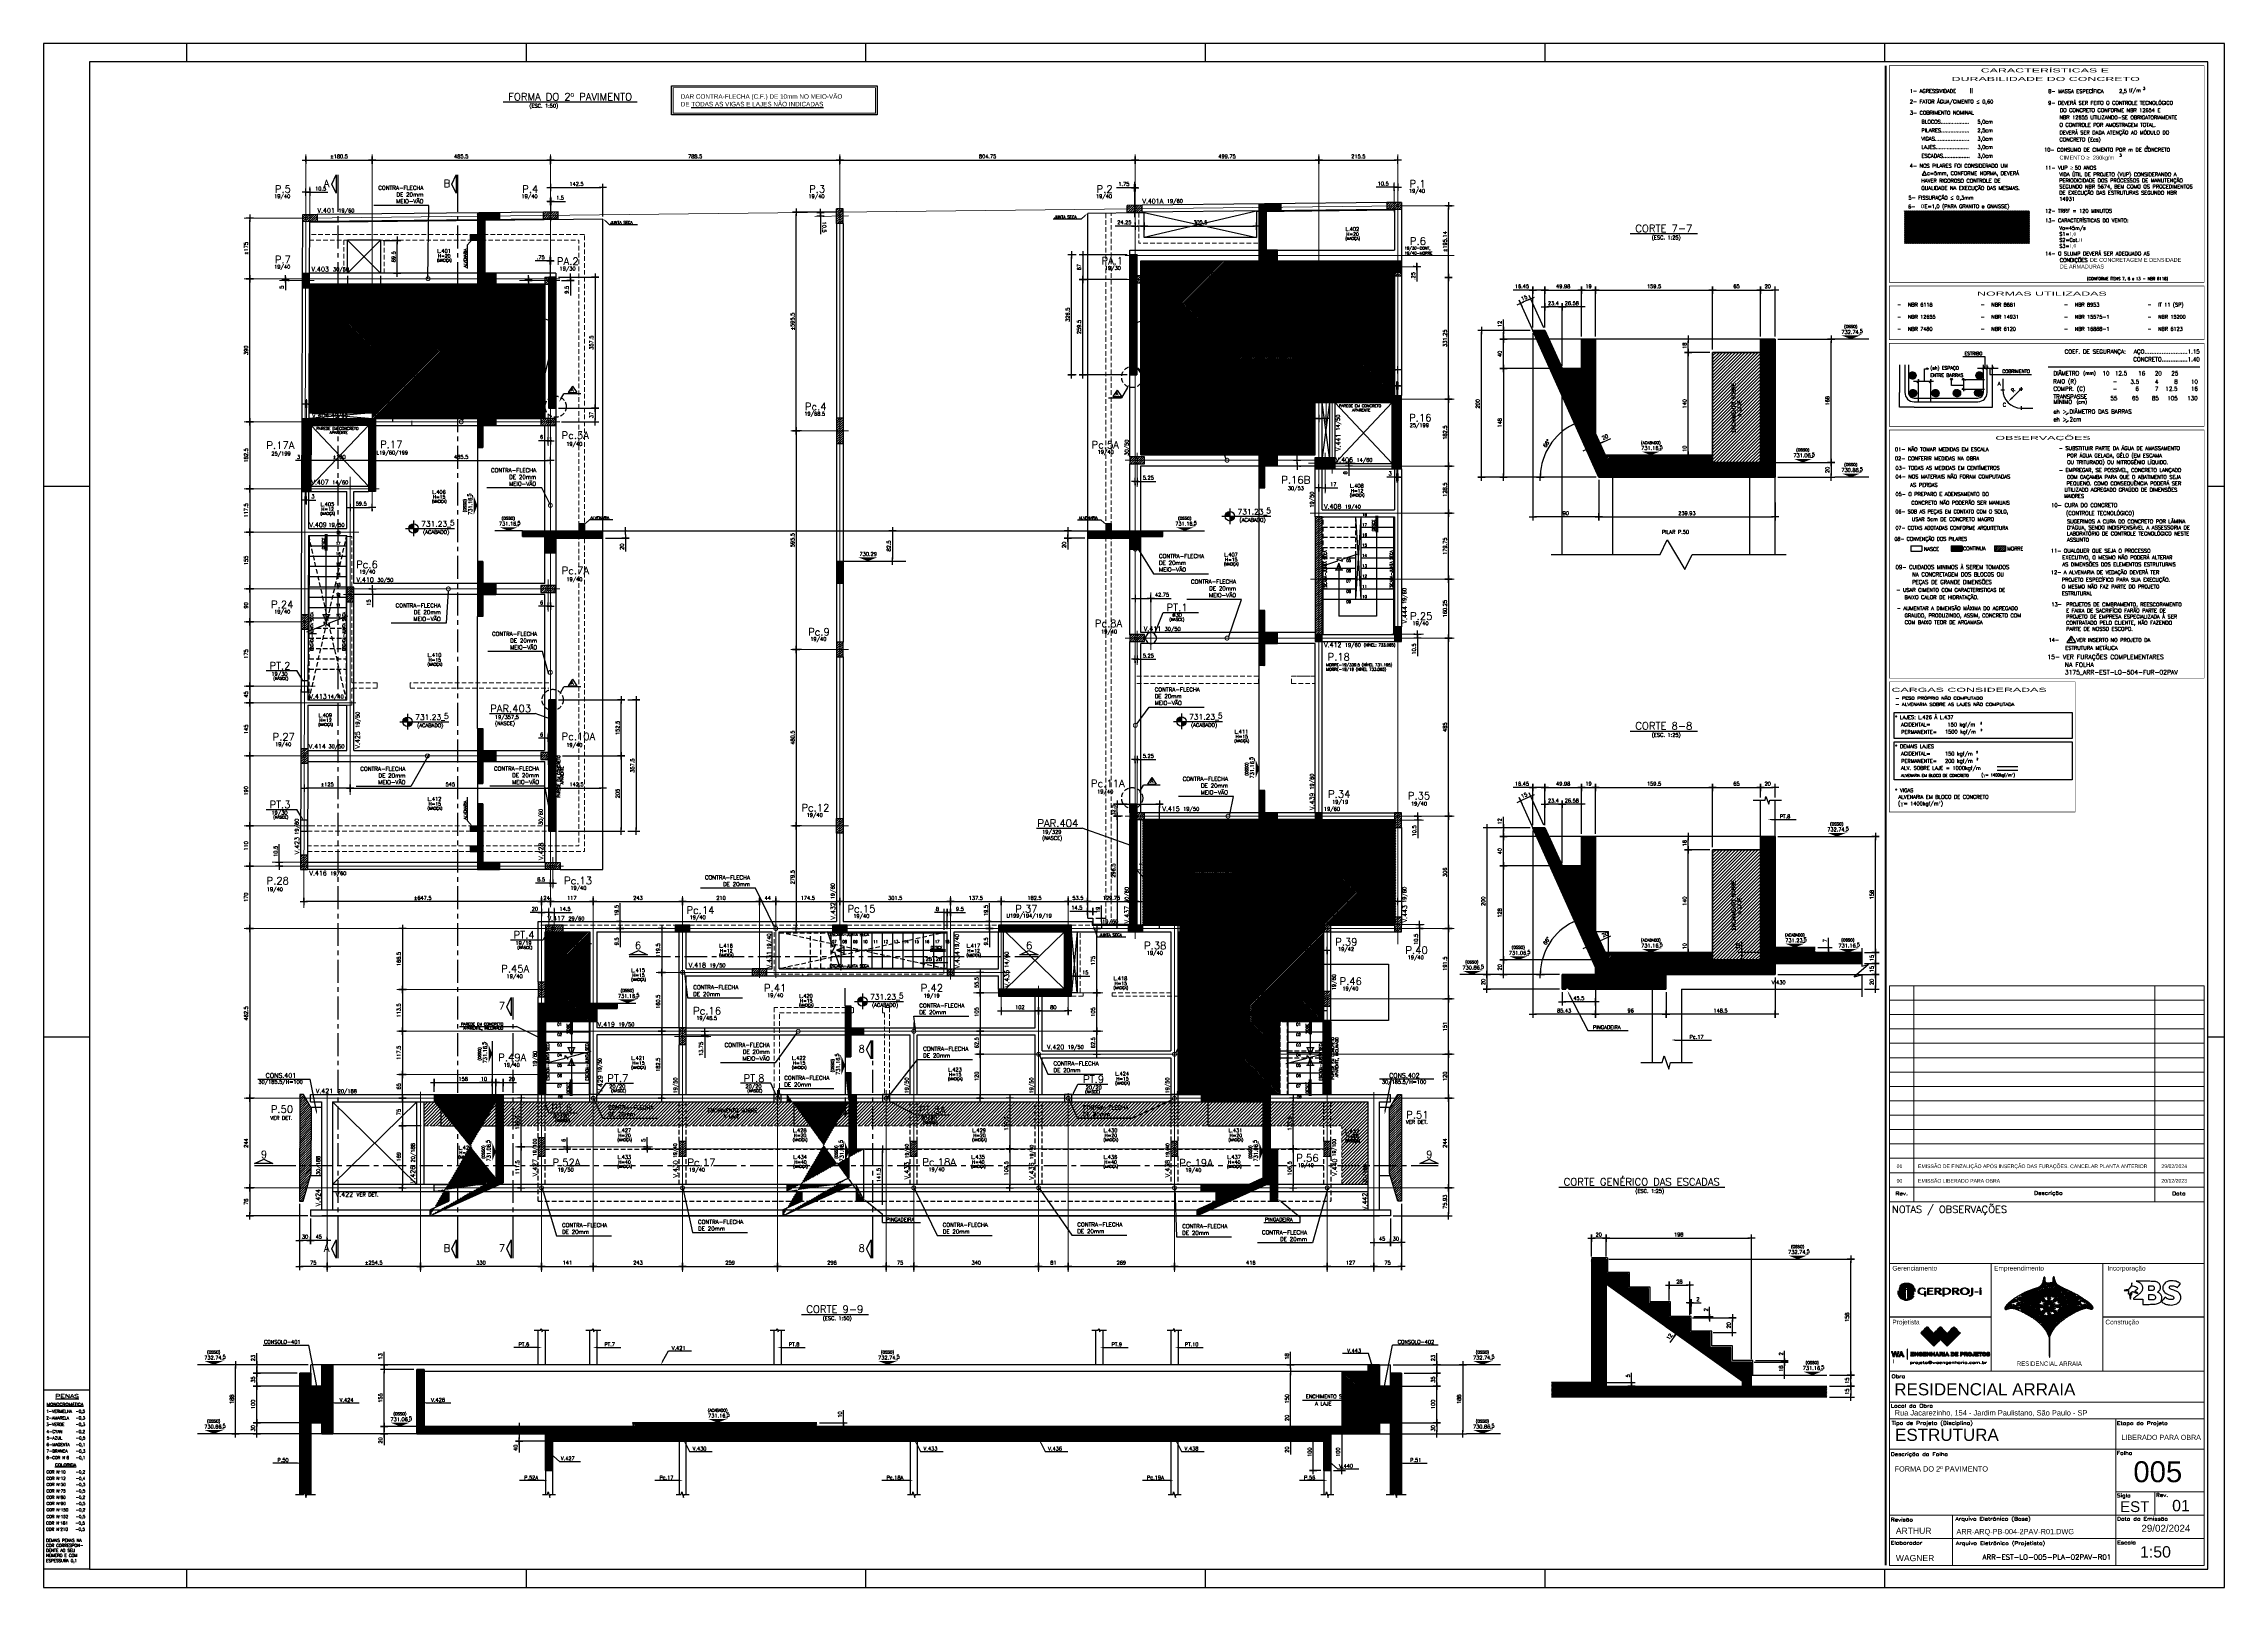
# Model space of a CAD drawing. Header units: inches. Extents: x 17515 to 34518, y -9122 to -4917.
# Drawn here: x 17515 to 23455, y -9122 to -4917 of the extents above; entities that cross this region are included whole.
import ezdxf
from ezdxf.enums import TextEntityAlignment as Align
from ezdxf.lldxf.tags import DXFTag

# ---------------------------------------------------------------- set-up
doc = ezdxf.new("R2010")
doc.units = ezdxf.units.IN
doc.header["$LTSCALE"] = 50
doc.header["$MEASUREMENT"] = 0
doc.linetypes.add('CENTER', pattern=[2, 1.25, -0.25, 0.25, -0.25])
doc.linetypes.add('HIDDEN', pattern=[0.375, 0.25, -0.125])
for name, color, linetype in [('2', 3, 'Continuous'), ('ALVENARIA', 10, 'HIDDEN'), ('Camada 1', 7, 'Continuous'), ('CONTRA-FLECHA', 152, 'Continuous'), ('CORTE-FORMA', 1, 'Continuous'), ('CORTES', 2, 'Continuous'), ('COTA', 6, 'Continuous'), ('ESCADA', 8, 'Continuous'), ('FO-HACHURA_PILAR-CONT', 252, 'Continuous'), ('FO-HACHURA_PILAR-MORRE', 252, 'Continuous'), ('FO-TEXTO-LAJES', 152, 'Continuous'), ('FO-TEXTO-VIGAS', 3, 'Continuous'), ('FOLHA', 7, 'Continuous'), ('HACHUR LAJE', 141, 'Continuous'), ('NIVEL', 3, 'Continuous'), ('NIVEL-ARQUITETURA', 3, 'Continuous'), ('P-C', 1, 'Continuous'), ('P-M', 7, 'Continuous'), ('P-N', 5, 'Continuous'), ('PAREDE', 191, 'Continuous'), ('TEXTO', 3, 'Continuous')]:
    doc.layers.add(name, color=color, linetype=linetype)
for name, color, linetype, lineweight in [('FO-Eixos', 150, 'Continuous', 5), ('FO-Textos dos pilares', 3, 'Continuous', 20), ('FO-Vigas', 2, 'Continuous', 30), ('Gerporj 01', 8, 'Continuous', 5), ('SEM LAJE', 8, 'Continuous', 30)]:
    doc.layers.add(name, color=color, linetype=linetype, lineweight=lineweight)
doc.styles.add('A000', font='arial.ttf')
doc.styles.add('CONCRETO', font='arial.ttf')
doc.styles.add('R80', font='ROMANS.SHX', dxfattribs={"height": 10})
doc.styles.add('ROMANS', font='romans.shx')
doc.styles.get("Standard").update_dxf_attribs({"font": 'arial.ttf'})
doc.styles.add('TEXTO1', font='romans.shx', dxfattribs={"width": 1.25, "height": 0.175})
doc.styles.add('TEXTO2', font='arial.ttf', dxfattribs={"height": 0.35})
tags = doc.linetypes.add('OCULTA', pattern=[0.375, 0.25, -0.125]).pattern_tags.tags
tags[6:7] = [DXFTag(74, 4), DXFTag(75, 0), DXFTag(340, '0'), DXFTag(46, 1.0), DXFTag(50, 0.0), DXFTag(44, 0.0), DXFTag(45, 0.0)]
tags[4:5] = [DXFTag(74, 4), DXFTag(75, 0), DXFTag(340, '0'), DXFTag(46, 1.0), DXFTag(50, 0.0), DXFTag(44, 0.0), DXFTag(45, 0.0)]
doc.dimstyles.new('COTA_25', dxfattribs={"dimscale": 5, "dimtxt": 2, "dimasz": 1, "dimexe": 2, "dimexo": 1.5, "dimgap": 1, "dimtad": 1, "dimlfac": 0.5, "dimzin": 12, "dimdsep": 46, "dimtxsty": 'ROMANS', "dimblk1": 'COTA', "dimblk2": 'COTA', "dimsah": 1, "dimcen": -4, "dimdle": 1.5, "dimclrd": 6, "dimclre": 6, "dimclrt": 3, "dimadec": 0, "dimazin": 0, "dimtfac": 1, "dimtofl": 0, "dimtmove": 0, "dimatfit": 3, "dimldrblk": 'COTA', "dimfxl": 1, "dimtolj": 1, "dimtzin": 12, "dimarcsym": 0})
doc.dimstyles.new('COTA_50', dxfattribs={"dimscale": 5, "dimtxt": 2, "dimasz": 1, "dimexe": 2, "dimexo": 1.5, "dimgap": 1, "dimtad": 1, "dimzin": 12, "dimdsep": 46, "dimtxsty": 'ROMANS', "dimblk1": 'COTA', "dimblk2": 'COTA', "dimsah": 1, "dimcen": -4, "dimdle": 1.5, "dimclrd": 6, "dimclre": 6, "dimclrt": 3, "dimadec": 0, "dimazin": 0, "dimtfac": 1, "dimtofl": 0, "dimtmove": 0, "dimatfit": 3, "dimldrblk": 'COTA', "dimfxl": 1, "dimtolj": 1, "dimtzin": 12, "dimarcsym": 0})
doc.dimstyles.new('NOTA', dxfattribs={"dimscale": 5, "dimtxt": 2, "dimasz": 2, "dimexe": 1.5, "dimexo": 2, "dimgap": 1, "dimtad": 1, "dimdec": 1, "dimzin": 12, "dimdsep": 46, "dimtxsty": 'ROMANS', "dimcen": 0.09, "dimclrd": 8, "dimclre": 8, "dimclrt": 3, "dimadec": 0, "dimazin": 0, "dimtfac": 1, "dimtdec": 1, "dimtofl": 0, "dimtmove": 0, "dimatfit": 3, "dimfxl": 1, "dimtolj": 1, "dimtzin": 12, "dimarcsym": 0})
pattern_1 = [(45, (-6299.8256, 457.3236), (-0.44194174, 0.44194174), [])]
pattern_2 = [(45, (6587.0848, 0), (-1.32582521, 1.32582521), [])]

# ---------------------------------------------------------------- blocks, each defined once
blk = doc.blocks.new('COTA')
at = {"layer": 'COTA'}
for p, q in [((2, 0), (-2, 0)), ((0, -2), (0, 2))]:
    blk.add_line(p, q, dxfattribs=at)
at = {"layer": 'COTA', "const_width": 0.5}
blk.add_lwpolyline([(-0.25, 0, 1), (0.25, 0, 1)], format="xyb", close=True, dxfattribs=at)
blk = doc.blocks.new('*D4')
at = {"layer": 'COTA', "color": 6, "lineweight": -2, "transparency": 16777216}
for p, q in [((18579, -7772.2), (18579, -7736.9)), ((18584, -7746.9), (18732, -7746.9)), ((18737, -7751.6), (18737, -7756.9))]:
    blk.add_line(p, q, dxfattribs=at)
at = {"layer": 'Defpoints', "color": 0, "transparency": 16777216}
for p in [(18579, -7779.7), (18737, -7744.1), (18737, -7746.9)]:
    blk.add_point(p, dxfattribs=at)
at = {"layer": 'COTA', "color": 6, "lineweight": -2, "transparency": 16777216, "xscale": 5, "yscale": 5, "zscale": 5, "rotation": 180}
blk.add_blockref('COTA', (18579, -7746.9), dxfattribs=at)
at = {"layer": 'COTA', "color": 6, "lineweight": -2, "transparency": 16777216, "xscale": 5, "yscale": 5, "zscale": 5}
blk.add_blockref('COTA', (18737, -7746.9), dxfattribs=at)
at = {"layer": 'COTA', "color": 3, "transparency": 16777216, "insert": (18658, -7736.9), "char_height": 10, "attachment_point": 5, "style": 'ROMANS'}
blk.add_mtext('\\A1;158', dxfattribs=at)
blk = doc.blocks.new('*D5')
at = {"layer": 'COTA', "color": 6, "lineweight": -2, "transparency": 16777216}
for p, q in [((18732, -7746.9), (18702.3, -7746.9)), ((18737, -7748.2), (18737, -7756.9)), ((18747, -7792.2), (18747, -7736.9)), ((18752, -7746.9), (18757, -7746.9))]:
    blk.add_line(p, q, dxfattribs=at)
at = {"layer": 'Defpoints', "color": 0, "transparency": 16777216}
for p in [(18737, -7740.7), (18737, -7746.9), (18747, -7799.7)]:
    blk.add_point(p, dxfattribs=at)
at = {"layer": 'COTA', "color": 6, "lineweight": -2, "transparency": 16777216, "xscale": 5, "yscale": 5, "zscale": 5}
blk.add_blockref('COTA', (18737, -7746.9), dxfattribs=at)
at = {"layer": 'COTA', "color": 6, "lineweight": -2, "transparency": 16777216, "xscale": 5, "yscale": 5, "zscale": 5, "rotation": 180}
blk.add_blockref('COTA', (18747, -7746.9), dxfattribs=at)
at = {"layer": 'COTA', "color": 3, "transparency": 16777216, "insert": (18714.6, -7736.9), "char_height": 10, "attachment_point": 5, "style": 'ROMANS'}
blk.add_mtext('\\A1;10', dxfattribs=at)
blk = doc.blocks.new('*D6')
at = {"layer": 'COTA', "color": 6, "lineweight": -2, "transparency": 16777216}
for p, q in [((18742, -7746.9), (18737, -7746.9)), ((18747, -7792.2), (18747, -7736.9)), ((18767, -7772.2), (18767, -7736.9)), ((18772, -7746.9), (18803.2, -7746.9))]:
    blk.add_line(p, q, dxfattribs=at)
at = {"layer": 'Defpoints', "color": 0, "transparency": 16777216}
for p in [(18767, -7746.9), (18767, -7779.7), (18747, -7799.7)]:
    blk.add_point(p, dxfattribs=at)
at = {"layer": 'COTA', "color": 6, "lineweight": -2, "transparency": 16777216, "xscale": 5, "yscale": 5, "zscale": 5}
blk.add_blockref('COTA', (18747, -7746.9), dxfattribs=at)
at = {"layer": 'COTA', "color": 6, "lineweight": -2, "transparency": 16777216, "xscale": 5, "yscale": 5, "zscale": 5, "rotation": 180}
blk.add_blockref('COTA', (18767, -7746.9), dxfattribs=at)
at = {"layer": 'COTA', "color": 3, "transparency": 16777216, "insert": (18790.1, -7736.9), "char_height": 10, "attachment_point": 5, "style": 'ROMANS'}
blk.add_mtext('\\A1;20', dxfattribs=at)
blk = doc.blocks.new('A$C3E40665E')
at = {"layer": 'FOLHA', "linetype": 'Continuous'}
h = blk.add_hatch(dxfattribs=at)
h.set_pattern_fill('ANSI31', color=256, scale=5, style=0)
h.set_pattern_definition([(45, (7624.30453, 27850.2387), (-0.441941738, 0.441941738), [])])
edge = h.paths.add_edge_path()
edge.add_arc((63.7, 139.1), 10, 270, 630)
h = blk.add_hatch(dxfattribs=at)
h.set_pattern_fill('ANSI31', color=256, scale=5, style=0)
h.set_pattern_definition(pattern_1)
edge = h.paths.add_edge_path()
edge.add_arc((246.1, 139.1), 10, 270, 630)
h = blk.add_hatch(dxfattribs=at)
h.set_pattern_fill('ANSI31', color=256, scale=5, style=0)
h.set_pattern_definition(pattern_1)
edge = h.paths.add_edge_path()
edge.add_arc((65.3, 90.9), 10, 270, 630)
h = blk.add_hatch(dxfattribs=at)
h.set_pattern_fill('ANSI31', color=256, scale=5, style=0)
h.set_pattern_definition(pattern_1)
edge = h.paths.add_edge_path()
edge.add_arc((126.7, 90.9), 10, 270, 630)
h = blk.add_hatch(dxfattribs=at)
h.set_pattern_fill('ANSI31', color=256, scale=5, style=0)
h.set_pattern_definition(pattern_1)
edge = h.paths.add_edge_path()
edge.add_arc((184.9, 90.9), 10, 270, 630)
h = blk.add_hatch(dxfattribs=at)
h.set_pattern_fill('ANSI31', color=256, scale=5, style=0)
h.set_pattern_definition([(45, (-6304.32506, 457.3236), (-0.44194174, 0.44194174), [])])
edge = h.paths.add_edge_path()
edge.add_arc((243, 92), 10, 270, 630)
at = {"layer": 'FOLHA', "color": 2}
for p, q in [((261.6, 190), (200.6, 190)), ((261.6, 159.3), (261.6, 190)), ((96.8, 123.5), (96.8, 157.5)), ((96.8, 157.5), (102.7, 157.5)), ((102.7, 160), (107, 157.5)), ((102.7, 155), (102.7, 160)), ((107, 157.5), (102.7, 155)), ((167.4, 127), (169.9, 131.3)), ((172.4, 127), (167.4, 127)), ((169.9, 131.3), (172.4, 127)), ((169.9, 112.1), (169.9, 127)), ((274.4, 159.3), (274.4, 141.7)), ((274.4, 141.7), (388.2, 141.7)), ((203.9, 112.1), (169.9, 112.1))]:
    blk.add_line(p, q, dxfattribs=at)
at = {"layer": 'FOLHA', "color": 3}
for p, q in [((27.9, 167.6), (27.9, 92.6)), ((281.9, 92.6), (281.9, 167.6)), ((309.4, 130.3), (309.4, 100.3)), ((27.9, 52.6), (27.9, 92.6)), ((281.9, 52.6), (281.9, 92.6)), ((304.4, 100.3), (314.4, 100.3)), ((335, 78.2), (359.4, 102.5)), ((354.4, 102.5), (359.4, 102.5)), ((359.4, 107.5), (359.4, 97.5)), ((359.4, 102.5), (364.4, 102.5)), ((67.9, 52.6), (27.9, 52.6)), ((67.9, 52.6), (241.1, 52.6)), ((241.1, 52.6), (281.9, 52.6)), ((359.4, 55.3), (359.4, 45.3)), ((359.4, 50.3), (391.6, 50.3))]:
    blk.add_line(p, q, dxfattribs=at)
at = {"layer": 'FOLHA'}
for p, q in [((42.9, 167.6), (42.9, 92.6)), ((52.9, 167.6), (52.9, 92.6)), ((256.9, 92.6), (256.9, 167.6)), ((266.9, 92.6), (266.9, 167.6)), ((67.9, 77.6), (241.9, 77.6)), ((67.9, 67.6), (241.9, 67.6)), ((481, 33), (488.7, 37.3)), ((481, 11.8), (488.7, 16.2))]:
    blk.add_line(p, q, dxfattribs=at)
at = {"layer": 'FOLHA', "color": 6}
for p, q in [((66.3, 123.5), (120.5, 123.5)), ((76.7, 119.2), (81.7, 127.8)), ((79.2, 129.3), (79.2, 67.6)), ((110.3, 119.2), (115.3, 127.8)), ((112.8, 129.3), (112.8, 67.6)), ((198.1, 128.1), (259.8, 128.1)), ((208.2, 125.6), (199.5, 130.6)), ((203.9, 96.1), (203.9, 132.1)), ((240.5, 159.3), (297.2, 159.3)), ((254.4, 155), (259.4, 163.6)), ((264.4, 155), (269.4, 163.6)), ((279.4, 155), (284.4, 163.6)), ((198.1, 101.5), (259.8, 101.5)), ((208.2, 99), (199.5, 104))]:
    blk.add_line(p, q, dxfattribs=at)
at = {"layer": 'FOLHA', "color": 5}
blk.add_line((433.7, 162.3), (846.2, 162.3), dxfattribs=at)
at = {"layer": 'FOLHA', "color": 252, "const_width": 1.5}
blk.add_lwpolyline([(0.7, 0.7), (858.2, 0.7), (858.2, 226.5), (0.7, 226.5)], close=True, dxfattribs=at)
at = {"layer": 'FOLHA'}
for centre in [(63.7, 139.1), (246.1, 139.1), (65.3, 90.9), (126.7, 90.9), (184.9, 90.9), (243, 92)]:
    blk.add_circle(centre, 10, dxfattribs=at)
for centre, radius, start, end in [((67.9, 92.6), 25, 179.99992, 270.00012), ((67.9, 92.6), 15, 179.99992, 270.00012), ((241.9, 92.6), 25, 270.00012, 0.0001), ((241.9, 92.6), 15, 270.00012, 0.0001)]:
    blk.add_arc(centre, radius, start, end, dxfattribs=at)
at = {"layer": 'FOLHA', "color": 3}
blk.add_arc((359.4, 100.3), 50, 180, 270, dxfattribs=at)
at = {"layer": 'FOLHA', "color": 2}
for points in [[(102.7, 155), (107, 157.5), (102.7, 160), (107, 157.5)], [(172.4, 127), (169.9, 131.3), (167.4, 127), (169.9, 131.3)]]:
    blk.add_solid(points, dxfattribs=at)
at = {"layer": 'FOLHA', "color": 3}
blk.add_solid([(336.8, 76.4), (333.2, 79.9), (324.4, 67.5)], dxfattribs=at)
at = {"layer": 'FOLHA', "color": 4, "style": 'ROMANS'}
for s, p in [('ESTRIBO', (205.2, 194.4)), ('(eh) ESPAÇO ', (112.3, 155)), ('ENTRE BARRAS', (112.3, 135.2)), ('COBRIMENTO', (308.2, 146.1)), ('(mm)', (528.9, 141.1)), ('(cm)', (510.3, 62.6))]:
    blk.add_text(s, height=9, dxfattribs=at).set_placement(p)
at = {"layer": 'FOLHA', "style": 'ROMANS'}
blk.add_text('COEF. DE SEGURANÇA:  ', height=11, dxfattribs=at).set_placement((660, 198.6), align=Align.RIGHT)
at = {"layer": 'FOLHA', "color": 5, "style": 'ROMANS'}
for s, p in [('                    CONCRETO...............1.40', (846.2, 177.5)), ('AÇO.........................1.15', (846.2, 198.8))]:
    blk.add_text(s, height=11, dxfattribs=at).set_placement(p, align=Align.RIGHT)
at = {"layer": 'FOLHA', "color": 3, "style": 'ROMANS'}
for s, p in [('A', (296, 111.9)), ('C', (309.7, 54.2))]:
    blk.add_text(s, height=10, dxfattribs=at).set_placement(p)
at = {"layer": 'FOLHA', "style": 'ROMANS'}
for s, p in [('RAIO (R) ', (447, 117.5)), ('-', (609.1, 116.6)), ('3.5', (657.4, 116.6)), ('4', (724.4, 116.6)), ('8', (776.8, 116.6)), ('10', (822.3, 116.6)), ('TRANSPASSE', (447.6, 75.9)), ('COMPR. (C)   ', (447.6, 97.4)), ('MÍNIMO', (447.6, 61.5)), ('55', (602.9, 71.4)), ('-', (609.1, 97.3)), ('65', (661.4, 71.6)), ('6', (671, 97.5)), ('85', (715.9, 71.6)), ('7', (724.4, 97.5)), ('12.5', (752.5, 97.5)), ('105', (757.8, 71.6)), ('130', (812.2, 71.6)), ('16', (822.3, 97.5)), ('eh > DIÂMETRO DAS BARRAS', (447.6, 35.2)), ('eh > 2cm', (447.6, 14.1))]:
    blk.add_text(s, height=11, dxfattribs=at).set_placement(p)
at = {"layer": 'FOLHA', "color": 5, "style": 'ROMANS'}
blk.add_text('DIÂMETRO       10  12.5   16   20   25', height=11, dxfattribs=at).set_placement((447.6, 139.4))
at = {"layer": 'FOLHA', "color": 3, "style": 'ROMANS'}
blk.add_text('R', height=10, rotation=45, dxfattribs=at).set_placement((338.2, 92.2))
blk = doc.blocks.new('*D7')
at = {"layer": 'COTA', "color": 6, "lineweight": -2, "transparency": 16777216}
for p, q in [((18948.5, -7525.5), (18948.5, -7495.7)), ((18951.5, -7530.5), (18958.5, -7530.5)), ((18948.5, -7550.5), (18948.5, -7555.5)), ((18951.5, -7545.5), (18958.5, -7545.5))]:
    blk.add_line(p, q, dxfattribs=at)
at = {"layer": 'Defpoints', "color": 0, "transparency": 16777216}
for p in [(18944, -7530.5), (18948.5, -7530.5), (18944, -7545.5)]:
    blk.add_point(p, dxfattribs=at)
at = {"layer": 'COTA', "color": 6, "lineweight": -2, "transparency": 16777216, "xscale": 5, "yscale": 5, "zscale": 5}
for p, rotation in [((18948.5, -7530.5), 270), ((18948.5, -7545.5), 90)]:
    blk.add_blockref('COTA', p, dxfattribs=dict(at, rotation=rotation))
at = {"layer": 'COTA', "color": 3, "transparency": 16777216, "insert": (18938.5, -7508.1), "char_height": 10, "attachment_point": 5, "rotation": 90, "style": 'ROMANS'}
blk.add_mtext('\\A1;15', dxfattribs=at)
blk = doc.blocks.new('*D8')
at = {"layer": 'COTA', "color": 6, "lineweight": -2, "transparency": 16777216}
for p, q in [((19693.4, -7830.1), (19663.6, -7830.1)), ((19698.4, -7787.2), (19698.4, -7840.1)), ((19708.4, -7825.5), (19708.4, -7820.1)), ((19713.4, -7830.1), (19718.4, -7830.1))]:
    blk.add_line(p, q, dxfattribs=at)
at = {"layer": 'Defpoints', "color": 0, "transparency": 16777216}
for p in [(19698.4, -7779.7), (19698.4, -7830.1), (19708.4, -7833)]:
    blk.add_point(p, dxfattribs=at)
at = {"layer": 'COTA', "color": 6, "lineweight": -2, "transparency": 16777216, "xscale": 5, "yscale": 5, "zscale": 5}
blk.add_blockref('COTA', (19698.4, -7830.1), dxfattribs=at)
at = {"layer": 'COTA', "color": 6, "lineweight": -2, "transparency": 16777216, "xscale": 5, "yscale": 5, "zscale": 5, "rotation": 180}
blk.add_blockref('COTA', (19708.4, -7830.1), dxfattribs=at)
at = {"layer": 'COTA', "color": 3, "transparency": 16777216, "insert": (19676, -7820.1), "char_height": 10, "attachment_point": 5, "style": 'ROMANS'}
blk.add_mtext('\\A1;10', dxfattribs=at)
blk = doc.blocks.new('*D9')
at = {"layer": 'COTA', "color": 6, "lineweight": -2, "transparency": 16777216}
for p, q in [((19100.3, -6239), (19100.3, -6234)), ((19045.4, -6264), (19110.3, -6264)), ((19097.6, -6244), (19110.3, -6244)), ((19100.3, -6269), (19100.3, -6300.2))]:
    blk.add_line(p, q, dxfattribs=at)
at = {"layer": 'Defpoints', "color": 0, "transparency": 16777216}
for p in [(19037.9, -6264), (19090.1, -6244), (19100.3, -6264)]:
    blk.add_point(p, dxfattribs=at)
at = {"layer": 'COTA', "color": 6, "lineweight": -2, "transparency": 16777216, "xscale": 5, "yscale": 5, "zscale": 5}
for p, rotation in [((19100.3, -6244), 270), ((19100.3, -6264), 90)]:
    blk.add_blockref('COTA', p, dxfattribs=dict(at, rotation=rotation))
at = {"layer": 'COTA', "color": 3, "transparency": 16777216, "insert": (19090.3, -6287.1), "char_height": 10, "attachment_point": 5, "rotation": 90, "style": 'ROMANS'}
blk.add_mtext('\\A1;20', dxfattribs=at)
blk = doc.blocks.new('*D10')
at = {"layer": 'COTA', "color": 6, "lineweight": -2, "transparency": 16777216}
for p, q in [((20304.4, -6244), (20294.9, -6244)), ((20351.4, -6264), (20294.9, -6264)), ((20304.9, -6249), (20304.9, -6259)), ((20304.9, -6264), (20304.9, -6295.2))]:
    blk.add_line(p, q, dxfattribs=at)
at = {"layer": 'Defpoints', "color": 0, "transparency": 16777216}
for p in [(20304.9, -6264), (20311.9, -6244), (20358.9, -6264)]:
    blk.add_point(p, dxfattribs=at)
at = {"layer": 'COTA', "color": 6, "lineweight": -2, "transparency": 16777216, "xscale": 5, "yscale": 5, "zscale": 5}
for p, rotation in [((20304.9, -6244), 90), ((20304.9, -6264), 270)]:
    blk.add_blockref('COTA', p, dxfattribs=dict(at, rotation=rotation))
at = {"layer": 'COTA', "color": 3, "transparency": 16777216, "insert": (20294.9, -6282.1), "char_height": 10, "attachment_point": 5, "rotation": 90, "style": 'ROMANS'}
blk.add_mtext('\\A1;20', dxfattribs=at)
blk = doc.blocks.new('*D11')
at = {"layer": 'COTA', "color": 6, "lineweight": -2, "transparency": 16777216}
for p, q in [((18409.9, -5241.1), (18409.9, -5224.1)), ((18895.4, -5241.1), (18895.4, -5224.1)), ((18414.9, -5234.1), (18890.4, -5234.1))]:
    blk.add_line(p, q, dxfattribs=at)
at = {"layer": 'Defpoints', "color": 0, "transparency": 16777216}
for p in [(18409.9, -5248.6), (18895.4, -5234.1), (18895.4, -5248.6)]:
    blk.add_point(p, dxfattribs=at)
at = {"layer": 'COTA', "color": 6, "lineweight": -2, "transparency": 16777216, "xscale": 5, "yscale": 5, "zscale": 5, "rotation": 180}
blk.add_blockref('COTA', (18409.9, -5234.1), dxfattribs=at)
at = {"layer": 'COTA', "color": 6, "lineweight": -2, "transparency": 16777216, "xscale": 5, "yscale": 5, "zscale": 5}
blk.add_blockref('COTA', (18895.4, -5234.1), dxfattribs=at)
at = {"layer": 'COTA', "color": 3, "transparency": 16777216, "insert": (18652.7, -5224.1), "char_height": 10, "attachment_point": 5, "style": 'ROMANS'}
blk.add_mtext('\\A1;485.5', dxfattribs=at)
blk = doc.blocks.new('*D12')
at = {"layer": 'COTA', "color": 6, "lineweight": -2, "transparency": 16777216}
for p, q in [((18229.7, -5238.8), (18229.7, -5224.1)), ((18409.9, -5238.8), (18409.9, -5224.1)), ((18234.7, -5234.1), (18404.9, -5234.1))]:
    blk.add_line(p, q, dxfattribs=at)
at = {"layer": 'Defpoints', "color": 0, "transparency": 16777216}
for p in [(18229.7, -5246.3), (18409.9, -5234.1), (18409.9, -5246.3)]:
    blk.add_point(p, dxfattribs=at)
at = {"layer": 'COTA', "color": 6, "lineweight": -2, "transparency": 16777216, "xscale": 5, "yscale": 5, "zscale": 5, "rotation": 180}
blk.add_blockref('COTA', (18229.7, -5234.1), dxfattribs=at)
at = {"layer": 'COTA', "color": 6, "lineweight": -2, "transparency": 16777216, "xscale": 5, "yscale": 5, "zscale": 5}
blk.add_blockref('COTA', (18409.9, -5234.1), dxfattribs=at)
at = {"layer": 'COTA', "color": 3, "transparency": 16777216, "insert": (18319.8, -5224.1), "char_height": 10, "attachment_point": 5, "style": 'ROMANS'}
blk.add_mtext('\\A1;%%P180.5', dxfattribs=at)
blk = doc.blocks.new('*D13')
at = {"layer": 'COTA', "color": 6, "lineweight": -2, "transparency": 16777216}
for p, q in [((18895.4, -5245.9), (18895.4, -5224.1)), ((19683.9, -5245.9), (19683.9, -5224.1)), ((18900.4, -5234.1), (19678.9, -5234.1))]:
    blk.add_line(p, q, dxfattribs=at)
at = {"layer": 'Defpoints', "color": 0, "transparency": 16777216}
for p in [(18895.4, -5253.4), (19683.9, -5234.1), (19683.9, -5253.4)]:
    blk.add_point(p, dxfattribs=at)
at = {"layer": 'COTA', "color": 6, "lineweight": -2, "transparency": 16777216, "xscale": 5, "yscale": 5, "zscale": 5, "rotation": 180}
blk.add_blockref('COTA', (18895.4, -5234.1), dxfattribs=at)
at = {"layer": 'COTA', "color": 6, "lineweight": -2, "transparency": 16777216, "xscale": 5, "yscale": 5, "zscale": 5}
blk.add_blockref('COTA', (19683.9, -5234.1), dxfattribs=at)
at = {"layer": 'COTA', "color": 3, "transparency": 16777216, "insert": (19289.7, -5224.1), "char_height": 10, "attachment_point": 5, "style": 'ROMANS'}
blk.add_mtext('\\A1;788.5', dxfattribs=at)
blk = doc.blocks.new('*D14')
at = {"layer": 'COTA', "color": 6, "lineweight": -2, "transparency": 16777216}
for p, q in [((19683.9, -5241.2), (19683.9, -5224.1)), ((20488.7, -5241.2), (20488.7, -5224.1)), ((19688.9, -5234.1), (20483.7, -5234.1))]:
    blk.add_line(p, q, dxfattribs=at)
at = {"layer": 'Defpoints', "color": 0, "transparency": 16777216}
for p in [(19683.9, -5248.7), (20488.7, -5234.1), (20488.7, -5248.7)]:
    blk.add_point(p, dxfattribs=at)
at = {"layer": 'COTA', "color": 6, "lineweight": -2, "transparency": 16777216, "xscale": 5, "yscale": 5, "zscale": 5, "rotation": 180}
blk.add_blockref('COTA', (19683.9, -5234.1), dxfattribs=at)
at = {"layer": 'COTA', "color": 6, "lineweight": -2, "transparency": 16777216, "xscale": 5, "yscale": 5, "zscale": 5}
blk.add_blockref('COTA', (20488.7, -5234.1), dxfattribs=at)
at = {"layer": 'COTA', "color": 3, "transparency": 16777216, "insert": (20086.3, -5224.1), "char_height": 10, "attachment_point": 5, "style": 'ROMANS'}
blk.add_mtext('\\A1;804.75', dxfattribs=at)
blk = doc.blocks.new('*D15')
at = {"layer": 'COTA', "color": 6, "lineweight": -2, "transparency": 16777216}
for p, q in [((20488.7, -5241.4), (20488.7, -5224.1)), ((20988.4, -5241.4), (20988.4, -5224.1)), ((20493.7, -5234.1), (20983.4, -5234.1))]:
    blk.add_line(p, q, dxfattribs=at)
at = {"layer": 'Defpoints', "color": 0, "transparency": 16777216}
for p in [(20488.7, -5248.9), (20988.4, -5234.1), (20988.4, -5248.9)]:
    blk.add_point(p, dxfattribs=at)
at = {"layer": 'COTA', "color": 6, "lineweight": -2, "transparency": 16777216, "xscale": 5, "yscale": 5, "zscale": 5, "rotation": 180}
blk.add_blockref('COTA', (20488.7, -5234.1), dxfattribs=at)
at = {"layer": 'COTA', "color": 6, "lineweight": -2, "transparency": 16777216, "xscale": 5, "yscale": 5, "zscale": 5}
blk.add_blockref('COTA', (20988.4, -5234.1), dxfattribs=at)
at = {"layer": 'COTA', "color": 3, "transparency": 16777216, "insert": (20738.6, -5224.1), "char_height": 10, "attachment_point": 5, "style": 'ROMANS'}
blk.add_mtext('\\A1;499.75', dxfattribs=at)
blk = doc.blocks.new('*D16')
at = {"layer": 'COTA', "color": 6, "lineweight": -2, "transparency": 16777216}
for p, q in [((20988.4, -5235.7), (20988.4, -5224.1)), ((21203.9, -5235.7), (21203.9, -5224.1)), ((20993.4, -5234.1), (21198.9, -5234.1))]:
    blk.add_line(p, q, dxfattribs=at)
at = {"layer": 'Defpoints', "color": 0, "transparency": 16777216}
for p in [(20988.4, -5243.2), (21203.9, -5234.1), (21203.9, -5243.2)]:
    blk.add_point(p, dxfattribs=at)
at = {"layer": 'COTA', "color": 6, "lineweight": -2, "transparency": 16777216, "xscale": 5, "yscale": 5, "zscale": 5, "rotation": 180}
blk.add_blockref('COTA', (20988.4, -5234.1), dxfattribs=at)
at = {"layer": 'COTA', "color": 6, "lineweight": -2, "transparency": 16777216, "xscale": 5, "yscale": 5, "zscale": 5}
blk.add_blockref('COTA', (21203.9, -5234.1), dxfattribs=at)
at = {"layer": 'COTA', "color": 3, "transparency": 16777216, "insert": (21096.2, -5224.1), "char_height": 10, "attachment_point": 5, "style": 'ROMANS'}
blk.add_mtext('\\A1;215.5', dxfattribs=at)
blk = doc.blocks.new('*D17')
at = {"layer": 'COTA', "color": 6, "lineweight": -2, "transparency": 16777216}
for p, q in [((18350.4, -6184.5), (18350.4, -6190.1)), ((18355.4, -6180.1), (18404.9, -6180.1)), ((18409.9, -6184.5), (18409.9, -6190.1))]:
    blk.add_line(p, q, dxfattribs=at)
at = {"layer": 'Defpoints', "color": 0, "transparency": 16777216}
for p in [(18350.4, -6177), (18409.9, -6177), (18409.9, -6180.1)]:
    blk.add_point(p, dxfattribs=at)
at = {"layer": 'COTA', "color": 6, "lineweight": -2, "transparency": 16777216, "xscale": 5, "yscale": 5, "zscale": 5, "rotation": 180}
blk.add_blockref('COTA', (18350.4, -6180.1), dxfattribs=at)
at = {"layer": 'COTA', "color": 6, "lineweight": -2, "transparency": 16777216, "xscale": 5, "yscale": 5, "zscale": 5}
blk.add_blockref('COTA', (18409.9, -6180.1), dxfattribs=at)
at = {"layer": 'COTA', "color": 3, "transparency": 16777216, "insert": (18380.2, -6170.1), "char_height": 10, "attachment_point": 5, "style": 'ROMANS'}
blk.add_mtext('\\A1;59.5', dxfattribs=at)
blk = doc.blocks.new('*D18')
at = {"layer": 'COTA', "color": 6, "lineweight": -2, "transparency": 16777216}
for p, q in [((18230.6, -6051.8), (18230.6, -6042.6)), ((18404.9, -6052.6), (18235.6, -6052.6)), ((18409.9, -6052.4), (18409.9, -6042.6))]:
    blk.add_line(p, q, dxfattribs=at)
at = {"layer": 'Defpoints', "color": 0, "transparency": 16777216}
for p in [(18230.6, -6052.6), (18230.6, -6059.3), (18409.9, -6059.9)]:
    blk.add_point(p, dxfattribs=at)
at = {"layer": 'COTA', "color": 6, "lineweight": -2, "transparency": 16777216, "xscale": 5, "yscale": 5, "zscale": 5, "rotation": 180}
blk.add_blockref('COTA', (18230.6, -6052.6), dxfattribs=at)
at = {"layer": 'COTA', "color": 6, "lineweight": -2, "transparency": 16777216, "xscale": 5, "yscale": 5, "zscale": 5}
blk.add_blockref('COTA', (18409.9, -6052.6), dxfattribs=at)
at = {"layer": 'COTA', "color": 3, "transparency": 16777216, "insert": (18320.3, -6042.6), "char_height": 10, "attachment_point": 5, "style": 'ROMANS'}
blk.add_mtext('\\A1;%%P180', dxfattribs=at)
blk = doc.blocks.new('*D19')
at = {"layer": 'COTA', "color": 6, "lineweight": -2, "transparency": 16777216}
for p, q in [((18222.7, -6052.6), (18201, -6052.6)), ((18227.7, -6050.4), (18227.7, -6042.6)), ((18230.7, -6050.4), (18230.7, -6042.6)), ((18235.7, -6052.6), (18240.7, -6052.6))]:
    blk.add_line(p, q, dxfattribs=at)
at = {"layer": 'Defpoints', "color": 0, "transparency": 16777216}
for p in [(18227.7, -6052.6), (18227.7, -6057.9), (18230.7, -6057.9)]:
    blk.add_point(p, dxfattribs=at)
at = {"layer": 'COTA', "color": 6, "lineweight": -2, "transparency": 16777216, "xscale": 5, "yscale": 5, "zscale": 5}
blk.add_blockref('COTA', (18227.7, -6052.6), dxfattribs=at)
at = {"layer": 'COTA', "color": 6, "lineweight": -2, "transparency": 16777216, "xscale": 5, "yscale": 5, "zscale": 5, "rotation": 180}
blk.add_blockref('COTA', (18230.7, -6052.6), dxfattribs=at)
at = {"layer": 'COTA', "color": 3, "transparency": 16777216, "insert": (18209.3, -6042.6), "char_height": 10, "attachment_point": 5, "style": 'ROMANS'}
blk.add_mtext('\\A1;3', dxfattribs=at)
blk = doc.blocks.new('*D20')
at = {"layer": 'COTA', "color": 6, "lineweight": -2, "transparency": 16777216}
for p, q in [((18223.1, -5898.5), (18218.1, -5898.5)), ((18228.1, -5904.7), (18228.1, -5908.5)), ((18231.1, -5904.7), (18231.1, -5908.5)), ((18236.1, -5898.5), (18257.8, -5898.6))]:
    blk.add_line(p, q, dxfattribs=at)
at = {"layer": 'Defpoints', "color": 0, "transparency": 16777216}
for p in [(18228.1, -5897.2), (18231.1, -5897.2), (18231.1, -5898.5)]:
    blk.add_point(p, dxfattribs=at)
at = {"layer": 'COTA', "color": 6, "lineweight": -2, "transparency": 16777216, "xscale": 5, "yscale": 5, "zscale": 5}
for p, rotation in [((18228.1, -5898.5), 359.826316351655), ((18231.1, -5898.5), 179.826316351655)]:
    blk.add_blockref('COTA', p, dxfattribs=dict(at, rotation=rotation))
at = {"layer": 'COTA', "color": 3, "transparency": 16777216, "insert": (18249.5, -5888.6), "char_height": 10, "attachment_point": 5, "rotation": 359.82632, "style": 'ROMANS'}
blk.add_mtext('\\A1;3', dxfattribs=at)
blk = doc.blocks.new('*D21')
at = {"layer": 'COTA', "color": 6, "lineweight": -2, "transparency": 16777216}
for p, q in [((18222.3, -6160), (18217.3, -6160)), ((18227.3, -6167.2), (18227.3, -6170)), ((18230.3, -6167.2), (18230.3, -6170)), ((18235.3, -6160), (18257, -6160.1))]:
    blk.add_line(p, q, dxfattribs=at)
at = {"layer": 'Defpoints', "color": 0, "transparency": 16777216}
for p in [(18227.3, -6159.7), (18230.3, -6159.7), (18230.3, -6160)]:
    blk.add_point(p, dxfattribs=at)
at = {"layer": 'COTA', "color": 6, "lineweight": -2, "transparency": 16777216, "xscale": 5, "yscale": 5, "zscale": 5}
for p, rotation in [((18227.3, -6160), 359.826316351655), ((18230.3, -6160), 179.826316351655)]:
    blk.add_blockref('COTA', p, dxfattribs=dict(at, rotation=rotation))
at = {"layer": 'COTA', "color": 3, "transparency": 16777216, "insert": (18248.7, -6150.1), "char_height": 10, "attachment_point": 5, "rotation": 359.82632, "style": 'ROMANS'}
blk.add_mtext('\\A1;3', dxfattribs=at)
blk = doc.blocks.new('*D22')
at = {"layer": 'COTA', "color": 6, "lineweight": -2, "transparency": 16777216}
for p, q in [((18409.9, -6058), (18409.9, -6042.6)), ((18414.9, -6052.6), (18890.4, -6052.6)), ((18895.4, -6058), (18895.4, -6042.6))]:
    blk.add_line(p, q, dxfattribs=at)
at = {"layer": 'Defpoints', "color": 0, "transparency": 16777216}
for p in [(18895.4, -6052.6), (18409.9, -6065.5), (18895.4, -6065.5)]:
    blk.add_point(p, dxfattribs=at)
at = {"layer": 'COTA', "color": 6, "lineweight": -2, "transparency": 16777216, "xscale": 5, "yscale": 5, "zscale": 5, "rotation": 180}
blk.add_blockref('COTA', (18409.9, -6052.6), dxfattribs=at)
at = {"layer": 'COTA', "color": 6, "lineweight": -2, "transparency": 16777216, "xscale": 5, "yscale": 5, "zscale": 5}
blk.add_blockref('COTA', (18895.4, -6052.6), dxfattribs=at)
at = {"layer": 'COTA', "color": 3, "transparency": 16777216, "insert": (18652.7, -6042.6), "char_height": 10, "attachment_point": 5, "style": 'ROMANS'}
blk.add_mtext('\\A1;485.5', dxfattribs=at)
blk = doc.blocks.new('*D23')
at = {"layer": 'COTA', "color": 6, "lineweight": -2, "transparency": 16777216}
for p, q in [((18895.4, -5305.1), (18895.4, -5319)), ((18900.4, -5309), (19032.9, -5309)), ((19037.9, -5387.4), (19037.9, -5299))]:
    blk.add_line(p, q, dxfattribs=at)
at = {"layer": 'Defpoints', "color": 0, "transparency": 16777216}
for p in [(18895.4, -5297.6), (19037.9, -5309), (19037.9, -5394.9)]:
    blk.add_point(p, dxfattribs=at)
at = {"layer": 'COTA', "color": 6, "lineweight": -2, "transparency": 16777216, "xscale": 5, "yscale": 5, "zscale": 5, "rotation": 180}
blk.add_blockref('COTA', (18895.4, -5309), dxfattribs=at)
at = {"layer": 'COTA', "color": 6, "lineweight": -2, "transparency": 16777216, "xscale": 5, "yscale": 5, "zscale": 5}
blk.add_blockref('COTA', (19037.9, -5309), dxfattribs=at)
at = {"layer": 'COTA', "color": 3, "transparency": 16777216, "insert": (18966.7, -5299), "char_height": 10, "attachment_point": 5, "style": 'ROMANS'}
blk.add_mtext('\\A1;142.5', dxfattribs=at)
blk = doc.blocks.new('*D24')
at = {"layer": 'COTA', "color": 6, "lineweight": -2, "transparency": 16777216}
for p, q in [((18225, -6941.9), (18225, -6954.6)), ((18345.4, -6944.6), (18230, -6944.6)), ((18350.4, -6942.3), (18350.4, -6954.6))]:
    blk.add_line(p, q, dxfattribs=at)
at = {"layer": 'Defpoints', "color": 0, "transparency": 16777216}
for p in [(18225, -6934.4), (18225, -6944.6), (18350.4, -6934.8)]:
    blk.add_point(p, dxfattribs=at)
at = {"layer": 'COTA', "color": 6, "lineweight": -2, "transparency": 16777216, "xscale": 5, "yscale": 5, "zscale": 5, "rotation": 180}
blk.add_blockref('COTA', (18225, -6944.6), dxfattribs=at)
at = {"layer": 'COTA', "color": 6, "lineweight": -2, "transparency": 16777216, "xscale": 5, "yscale": 5, "zscale": 5}
blk.add_blockref('COTA', (18350.4, -6944.6), dxfattribs=at)
at = {"layer": 'COTA', "color": 3, "transparency": 16777216, "insert": (18287.7, -6934.6), "char_height": 10, "attachment_point": 5, "style": 'ROMANS'}
blk.add_mtext('\\A1;%%P125', dxfattribs=at)
blk = doc.blocks.new('*D25')
at = {"layer": 'COTA', "color": 6, "lineweight": -2, "transparency": 16777216}
for p, q in [((18350.4, -6936.8), (18350.4, -6954.6)), ((18355.4, -6944.6), (18890.4, -6944.6)), ((18895.4, -6936.8), (18895.4, -6954.6))]:
    blk.add_line(p, q, dxfattribs=at)
at = {"layer": 'Defpoints', "color": 0, "transparency": 16777216}
for p in [(18350.4, -6929.3), (18895.4, -6929.3), (18895.4, -6944.6)]:
    blk.add_point(p, dxfattribs=at)
at = {"layer": 'COTA', "color": 6, "lineweight": -2, "transparency": 16777216, "xscale": 5, "yscale": 5, "zscale": 5, "rotation": 180}
blk.add_blockref('COTA', (18350.4, -6944.6), dxfattribs=at)
at = {"layer": 'COTA', "color": 6, "lineweight": -2, "transparency": 16777216, "xscale": 5, "yscale": 5, "zscale": 5}
blk.add_blockref('COTA', (18895.4, -6944.6), dxfattribs=at)
at = {"layer": 'COTA', "color": 3, "transparency": 16777216, "insert": (18622.9, -6934.6), "char_height": 10, "attachment_point": 5, "style": 'ROMANS'}
blk.add_mtext('\\A1;545', dxfattribs=at)
blk = doc.blocks.new('*D26')
at = {"layer": 'COTA', "color": 6, "lineweight": -2, "transparency": 16777216}
for p, q in [((18224, -7252.1), (18224, -7244)), ((18871.4, -7254), (18871.4, -7244)), ((18866.4, -7254), (18229, -7254))]:
    blk.add_line(p, q, dxfattribs=at)
at = {"layer": 'Defpoints', "color": 0, "transparency": 16777216}
for p in [(18224, -7254), (18224, -7259.6), (18871.4, -7261.5)]:
    blk.add_point(p, dxfattribs=at)
at = {"layer": 'COTA', "color": 6, "lineweight": -2, "transparency": 16777216, "xscale": 5, "yscale": 5, "zscale": 5, "rotation": 180}
blk.add_blockref('COTA', (18224, -7254), dxfattribs=at)
at = {"layer": 'COTA', "color": 6, "lineweight": -2, "transparency": 16777216, "xscale": 5, "yscale": 5, "zscale": 5}
blk.add_blockref('COTA', (18871.4, -7254), dxfattribs=at)
at = {"layer": 'COTA', "color": 3, "transparency": 16777216, "insert": (18547.7, -7244), "char_height": 10, "attachment_point": 5, "style": 'ROMANS'}
blk.add_mtext('\\A1;%%P647.5', dxfattribs=at)
blk = doc.blocks.new('*D27')
at = {"layer": 'COTA', "color": 6, "lineweight": -2, "transparency": 16777216}
for p, q in [((18871.4, -7248.6), (18871.4, -7244)), ((18895.4, -7248.6), (18895.4, -7244)), ((18890.4, -7254), (18876.4, -7254))]:
    blk.add_line(p, q, dxfattribs=at)
at = {"layer": 'Defpoints', "color": 0, "transparency": 16777216}
for p in [(18871.4, -7254), (18871.4, -7256.1), (18895.4, -7256.1)]:
    blk.add_point(p, dxfattribs=at)
at = {"layer": 'COTA', "color": 6, "lineweight": -2, "transparency": 16777216, "xscale": 5, "yscale": 5, "zscale": 5, "rotation": 180}
blk.add_blockref('COTA', (18871.4, -7254), dxfattribs=at)
at = {"layer": 'COTA', "color": 6, "lineweight": -2, "transparency": 16777216, "xscale": 5, "yscale": 5, "zscale": 5}
blk.add_blockref('COTA', (18895.4, -7254), dxfattribs=at)
at = {"layer": 'COTA', "color": 3, "transparency": 16777216, "insert": (18885.1, -7244), "char_height": 10, "attachment_point": 5, "style": 'ROMANS'}
blk.add_mtext('\\A1;24', dxfattribs=at)
blk = doc.blocks.new('*D28')
at = {"layer": 'COTA', "color": 6, "lineweight": -2, "transparency": 16777216}
for p, q in [((18895.4, -7253.6), (18895.4, -7264)), ((18900.4, -7254), (19007.4, -7254)), ((19012.4, -7253.6), (19012.4, -7264))]:
    blk.add_line(p, q, dxfattribs=at)
at = {"layer": 'Defpoints', "color": 0, "transparency": 16777216}
for p in [(18895.4, -7246.1), (19012.4, -7246.1), (19012.4, -7254)]:
    blk.add_point(p, dxfattribs=at)
at = {"layer": 'COTA', "color": 6, "lineweight": -2, "transparency": 16777216, "xscale": 5, "yscale": 5, "zscale": 5, "rotation": 180}
blk.add_blockref('COTA', (18895.4, -7254), dxfattribs=at)
at = {"layer": 'COTA', "color": 6, "lineweight": -2, "transparency": 16777216, "xscale": 5, "yscale": 5, "zscale": 5}
blk.add_blockref('COTA', (19012.4, -7254), dxfattribs=at)
at = {"layer": 'COTA', "color": 3, "transparency": 16777216, "insert": (18953.9, -7244), "char_height": 10, "attachment_point": 5, "style": 'ROMANS'}
blk.add_mtext('\\A1;117', dxfattribs=at)
blk = doc.blocks.new('*D29')
at = {"layer": 'COTA', "color": 6, "lineweight": -2, "transparency": 16777216}
for p, q in [((19012.4, -7254.3), (19012.4, -7244)), ((19255.4, -7254.3), (19255.4, -7244)), ((19017.4, -7254), (19250.4, -7254))]:
    blk.add_line(p, q, dxfattribs=at)
at = {"layer": 'Defpoints', "color": 0, "transparency": 16777216}
for p in [(19012.4, -7261.8), (19255.4, -7254), (19255.4, -7261.8)]:
    blk.add_point(p, dxfattribs=at)
at = {"layer": 'COTA', "color": 6, "lineweight": -2, "transparency": 16777216, "xscale": 5, "yscale": 5, "zscale": 5, "rotation": 180}
blk.add_blockref('COTA', (19012.4, -7254), dxfattribs=at)
at = {"layer": 'COTA', "color": 6, "lineweight": -2, "transparency": 16777216, "xscale": 5, "yscale": 5, "zscale": 5}
blk.add_blockref('COTA', (19255.4, -7254), dxfattribs=at)
at = {"layer": 'COTA', "color": 3, "transparency": 16777216, "insert": (19133.9, -7244), "char_height": 10, "attachment_point": 5, "style": 'ROMANS'}
blk.add_mtext('\\A1;243', dxfattribs=at)
blk = doc.blocks.new('*D30')
at = {"layer": 'COTA', "color": 6, "lineweight": -2, "transparency": 16777216}
for p, q in [((19255.4, -7256.1), (19255.4, -7244)), ((19465.4, -7256.1), (19465.4, -7244)), ((19260.4, -7254), (19460.4, -7254))]:
    blk.add_line(p, q, dxfattribs=at)
at = {"layer": 'Defpoints', "color": 0, "transparency": 16777216}
for p in [(19255.4, -7263.6), (19465.4, -7254), (19465.4, -7263.6)]:
    blk.add_point(p, dxfattribs=at)
at = {"layer": 'COTA', "color": 6, "lineweight": -2, "transparency": 16777216, "xscale": 5, "yscale": 5, "zscale": 5, "rotation": 180}
blk.add_blockref('COTA', (19255.4, -7254), dxfattribs=at)
at = {"layer": 'COTA', "color": 6, "lineweight": -2, "transparency": 16777216, "xscale": 5, "yscale": 5, "zscale": 5}
blk.add_blockref('COTA', (19465.4, -7254), dxfattribs=at)
at = {"layer": 'COTA', "color": 3, "transparency": 16777216, "insert": (19360.4, -7244), "char_height": 10, "attachment_point": 5, "style": 'ROMANS'}
blk.add_mtext('\\A1;210', dxfattribs=at)
blk = doc.blocks.new('*D31')
at = {"layer": 'COTA', "color": 6, "lineweight": -2, "transparency": 16777216}
for p, q in [((19465.4, -7259.1), (19465.4, -7244)), ((19509.4, -7259.1), (19509.4, -7244)), ((19470.4, -7254), (19504.4, -7254))]:
    blk.add_line(p, q, dxfattribs=at)
at = {"layer": 'Defpoints', "color": 0, "transparency": 16777216}
for p in [(19465.4, -7266.6), (19509.4, -7254), (19509.4, -7266.6)]:
    blk.add_point(p, dxfattribs=at)
at = {"layer": 'COTA', "color": 6, "lineweight": -2, "transparency": 16777216, "xscale": 5, "yscale": 5, "zscale": 5, "rotation": 180}
blk.add_blockref('COTA', (19465.4, -7254), dxfattribs=at)
at = {"layer": 'COTA', "color": 6, "lineweight": -2, "transparency": 16777216, "xscale": 5, "yscale": 5, "zscale": 5}
blk.add_blockref('COTA', (19509.4, -7254), dxfattribs=at)
at = {"layer": 'COTA', "color": 3, "transparency": 16777216, "insert": (19487.4, -7244), "char_height": 10, "attachment_point": 5, "style": 'ROMANS'}
blk.add_mtext('\\A1;44', dxfattribs=at)
blk = doc.blocks.new('*D32')
at = {"layer": 'COTA', "color": 6, "lineweight": -2, "transparency": 16777216}
for p, q in [((19509.4, -7257.3), (19509.4, -7244)), ((19683.9, -7257.3), (19683.9, -7244)), ((19514.4, -7254), (19678.9, -7254))]:
    blk.add_line(p, q, dxfattribs=at)
at = {"layer": 'Defpoints', "color": 0, "transparency": 16777216}
for p in [(19509.4, -7264.8), (19683.9, -7254), (19683.9, -7264.8)]:
    blk.add_point(p, dxfattribs=at)
at = {"layer": 'COTA', "color": 6, "lineweight": -2, "transparency": 16777216, "xscale": 5, "yscale": 5, "zscale": 5, "rotation": 180}
blk.add_blockref('COTA', (19509.4, -7254), dxfattribs=at)
at = {"layer": 'COTA', "color": 6, "lineweight": -2, "transparency": 16777216, "xscale": 5, "yscale": 5, "zscale": 5}
blk.add_blockref('COTA', (19683.9, -7254), dxfattribs=at)
at = {"layer": 'COTA', "color": 3, "transparency": 16777216, "insert": (19596.7, -7244), "char_height": 10, "attachment_point": 5, "style": 'ROMANS'}
blk.add_mtext('\\A1;174.5', dxfattribs=at)
blk = doc.blocks.new('*D33')
at = {"layer": 'COTA', "color": 6, "lineweight": -2, "transparency": 16777216}
for p, q in [((18895.4, -6946.5), (18895.4, -6934.6)), ((18900.4, -6944.6), (19032.9, -6944.6)), ((19037.9, -6946.5), (19037.9, -6934.6))]:
    blk.add_line(p, q, dxfattribs=at)
at = {"layer": 'Defpoints', "color": 0, "transparency": 16777216}
for p in [(19037.9, -6944.6), (18895.4, -6954), (19037.9, -6954)]:
    blk.add_point(p, dxfattribs=at)
at = {"layer": 'COTA', "color": 6, "lineweight": -2, "transparency": 16777216, "xscale": 5, "yscale": 5, "zscale": 5, "rotation": 180}
blk.add_blockref('COTA', (18895.4, -6944.6), dxfattribs=at)
at = {"layer": 'COTA', "color": 6, "lineweight": -2, "transparency": 16777216, "xscale": 5, "yscale": 5, "zscale": 5}
blk.add_blockref('COTA', (19037.9, -6944.6), dxfattribs=at)
at = {"layer": 'COTA', "color": 3, "transparency": 16777216, "insert": (18966.7, -6934.6), "char_height": 10, "attachment_point": 5, "style": 'ROMANS'}
blk.add_mtext('\\A1;142.5', dxfattribs=at)
blk = doc.blocks.new('*D34')
at = {"layer": 'COTA', "color": 6, "lineweight": -2, "transparency": 16777216}
for p, q in [((19683.9, -7257.7), (19683.9, -7244)), ((19985.4, -7257.7), (19985.4, -7244)), ((19688.9, -7254), (19980.4, -7254))]:
    blk.add_line(p, q, dxfattribs=at)
at = {"layer": 'Defpoints', "color": 0, "transparency": 16777216}
for p in [(19683.9, -7265.2), (19985.4, -7254), (19985.4, -7265.2)]:
    blk.add_point(p, dxfattribs=at)
at = {"layer": 'COTA', "color": 6, "lineweight": -2, "transparency": 16777216, "xscale": 5, "yscale": 5, "zscale": 5, "rotation": 180}
blk.add_blockref('COTA', (19683.9, -7254), dxfattribs=at)
at = {"layer": 'COTA', "color": 6, "lineweight": -2, "transparency": 16777216, "xscale": 5, "yscale": 5, "zscale": 5}
blk.add_blockref('COTA', (19985.4, -7254), dxfattribs=at)
at = {"layer": 'COTA', "color": 3, "transparency": 16777216, "insert": (19834.7, -7244), "char_height": 10, "attachment_point": 5, "style": 'ROMANS'}
blk.add_mtext('\\A1;301.5', dxfattribs=at)
blk = doc.blocks.new('*D35')
at = {"layer": 'COTA', "color": 6, "lineweight": -2, "transparency": 16777216}
for p, q in [((19985.4, -7255.2), (19985.4, -7244)), ((20122.9, -7255.2), (20122.9, -7244)), ((19990.4, -7254), (20117.9, -7254))]:
    blk.add_line(p, q, dxfattribs=at)
at = {"layer": 'Defpoints', "color": 0, "transparency": 16777216}
for p in [(19985.4, -7262.7), (20122.9, -7254), (20122.9, -7262.7)]:
    blk.add_point(p, dxfattribs=at)
at = {"layer": 'COTA', "color": 6, "lineweight": -2, "transparency": 16777216, "xscale": 5, "yscale": 5, "zscale": 5, "rotation": 180}
blk.add_blockref('COTA', (19985.4, -7254), dxfattribs=at)
at = {"layer": 'COTA', "color": 6, "lineweight": -2, "transparency": 16777216, "xscale": 5, "yscale": 5, "zscale": 5}
blk.add_blockref('COTA', (20122.9, -7254), dxfattribs=at)
at = {"layer": 'COTA', "color": 3, "transparency": 16777216, "insert": (20054.2, -7244), "char_height": 10, "attachment_point": 5, "style": 'ROMANS'}
blk.add_mtext('\\A1;137.5', dxfattribs=at)
blk = doc.blocks.new('*D36')
at = {"layer": 'COTA', "color": 6, "lineweight": -2, "transparency": 16777216}
for p, q in [((20122.9, -7258.5), (20122.9, -7244)), ((20305.4, -7258.5), (20305.4, -7244)), ((20127.9, -7254), (20300.4, -7254))]:
    blk.add_line(p, q, dxfattribs=at)
at = {"layer": 'Defpoints', "color": 0, "transparency": 16777216}
for p in [(20122.9, -7266), (20305.4, -7254), (20305.4, -7266)]:
    blk.add_point(p, dxfattribs=at)
at = {"layer": 'COTA', "color": 6, "lineweight": -2, "transparency": 16777216, "xscale": 5, "yscale": 5, "zscale": 5, "rotation": 180}
blk.add_blockref('COTA', (20122.9, -7254), dxfattribs=at)
at = {"layer": 'COTA', "color": 6, "lineweight": -2, "transparency": 16777216, "xscale": 5, "yscale": 5, "zscale": 5}
blk.add_blockref('COTA', (20305.4, -7254), dxfattribs=at)
at = {"layer": 'COTA', "color": 3, "transparency": 16777216, "insert": (20214.2, -7244), "char_height": 10, "attachment_point": 5, "style": 'ROMANS'}
blk.add_mtext('\\A1;182.5', dxfattribs=at)
blk = doc.blocks.new('*D37')
at = {"layer": 'COTA', "color": 6, "lineweight": -2, "transparency": 16777216}
for p, q in [((20305.4, -7254.1), (20305.4, -7244)), ((20358.9, -7254.1), (20358.9, -7244)), ((20310.4, -7254), (20353.9, -7254))]:
    blk.add_line(p, q, dxfattribs=at)
at = {"layer": 'Defpoints', "color": 0, "transparency": 16777216}
for p in [(20305.4, -7261.6), (20358.9, -7254), (20358.9, -7261.6)]:
    blk.add_point(p, dxfattribs=at)
at = {"layer": 'COTA', "color": 6, "lineweight": -2, "transparency": 16777216, "xscale": 5, "yscale": 5, "zscale": 5, "rotation": 180}
blk.add_blockref('COTA', (20305.4, -7254), dxfattribs=at)
at = {"layer": 'COTA', "color": 6, "lineweight": -2, "transparency": 16777216, "xscale": 5, "yscale": 5, "zscale": 5}
blk.add_blockref('COTA', (20358.9, -7254), dxfattribs=at)
at = {"layer": 'COTA', "color": 3, "transparency": 16777216, "insert": (20332.2, -7244), "char_height": 10, "attachment_point": 5, "style": 'ROMANS'}
blk.add_mtext('\\A1;53.5', dxfattribs=at)
blk = doc.blocks.new('*D38')
at = {"layer": 'COTA', "color": 6, "lineweight": -2, "transparency": 16777216}
for p, q in [((20358.9, -7250), (20358.9, -7264)), ((20363.9, -7254), (20483.7, -7254)), ((20488.7, -7250), (20488.7, -7264))]:
    blk.add_line(p, q, dxfattribs=at)
at = {"layer": 'Defpoints', "color": 0, "transparency": 16777216}
for p in [(20358.9, -7242.5), (20488.7, -7242.5), (20488.7, -7254)]:
    blk.add_point(p, dxfattribs=at)
at = {"layer": 'COTA', "color": 6, "lineweight": -2, "transparency": 16777216, "xscale": 5, "yscale": 5, "zscale": 5, "rotation": 180}
blk.add_blockref('COTA', (20358.9, -7254), dxfattribs=at)
at = {"layer": 'COTA', "color": 6, "lineweight": -2, "transparency": 16777216, "xscale": 5, "yscale": 5, "zscale": 5}
blk.add_blockref('COTA', (20488.7, -7254), dxfattribs=at)
at = {"layer": 'COTA', "color": 3, "transparency": 16777216, "insert": (20423.8, -7244), "char_height": 10, "attachment_point": 5, "style": 'ROMANS'}
blk.add_mtext('\\A1;129.75', dxfattribs=at)
blk = doc.blocks.new('*D39')
at = {"layer": 'COTA', "color": 6, "lineweight": -2, "transparency": 16777216}
for p, q in [((20380.9, -7298.7), (20406.8, -7298.7)), ((20396.8, -7293.7), (20396.8, -7264.4)), ((20396.8, -7322.7), (20396.8, -7327.7)), ((20400.3, -7317.7), (20406.8, -7317.7))]:
    blk.add_line(p, q, dxfattribs=at)
at = {"layer": 'Defpoints', "color": 0, "transparency": 16777216}
for p in [(20373.4, -7298.7), (20396.8, -7298.7), (20392.8, -7317.7)]:
    blk.add_point(p, dxfattribs=at)
at = {"layer": 'COTA', "color": 6, "lineweight": -2, "transparency": 16777216, "xscale": 5, "yscale": 5, "zscale": 5}
for p, rotation in [((20396.8, -7298.7), 270), ((20396.8, -7317.7), 90)]:
    blk.add_blockref('COTA', p, dxfattribs=dict(at, rotation=rotation))
at = {"layer": 'COTA', "color": 3, "transparency": 16777216, "insert": (20386.8, -7276.5), "char_height": 10, "attachment_point": 5, "rotation": 90, "style": 'ROMANS'}
blk.add_mtext('\\A1;19', dxfattribs=at)
blk = doc.blocks.new('*D40')
at = {"layer": 'COTA', "color": 6, "lineweight": -2, "transparency": 16777216}
for p, q in [((20488.7, -7248.9), (20488.7, -7244)), ((20595.4, -7248.9), (20595.4, -7244)), ((20493.7, -7254), (20590.4, -7254))]:
    blk.add_line(p, q, dxfattribs=at)
at = {"layer": 'Defpoints', "color": 0, "transparency": 16777216}
for p in [(20488.7, -7256.4), (20595.4, -7254), (20595.4, -7256.4)]:
    blk.add_point(p, dxfattribs=at)
at = {"layer": 'COTA', "color": 6, "lineweight": -2, "transparency": 16777216, "xscale": 5, "yscale": 5, "zscale": 5, "rotation": 180}
blk.add_blockref('COTA', (20488.7, -7254), dxfattribs=at)
at = {"layer": 'COTA', "color": 6, "lineweight": -2, "transparency": 16777216, "xscale": 5, "yscale": 5, "zscale": 5}
blk.add_blockref('COTA', (20595.4, -7254), dxfattribs=at)
at = {"layer": 'COTA', "color": 3, "transparency": 16777216, "insert": (20542.1, -7244), "char_height": 10, "attachment_point": 5, "style": 'ROMANS'}
blk.add_mtext('\\A1;106.75', dxfattribs=at)
blk = doc.blocks.new('*D41')
at = {"layer": 'COTA', "color": 6, "lineweight": -2, "transparency": 16777216}
for p, q in [((21011.4, -7257.2), (21011.4, -7244)), ((21203.9, -7257.2), (21203.9, -7244)), ((21016.4, -7254), (21198.9, -7254))]:
    blk.add_line(p, q, dxfattribs=at)
at = {"layer": 'Defpoints', "color": 0, "transparency": 16777216}
for p in [(21011.4, -7264.7), (21203.9, -7254), (21203.9, -7264.7)]:
    blk.add_point(p, dxfattribs=at)
at = {"layer": 'COTA', "color": 6, "lineweight": -2, "transparency": 16777216, "xscale": 5, "yscale": 5, "zscale": 5, "rotation": 180}
blk.add_blockref('COTA', (21011.4, -7254), dxfattribs=at)
at = {"layer": 'COTA', "color": 6, "lineweight": -2, "transparency": 16777216, "xscale": 5, "yscale": 5, "zscale": 5}
blk.add_blockref('COTA', (21203.9, -7254), dxfattribs=at)
at = {"layer": 'COTA', "color": 3, "transparency": 16777216, "insert": (21107.7, -7244), "char_height": 10, "attachment_point": 5, "style": 'ROMANS'}
blk.add_mtext('\\A1;192.5', dxfattribs=at)
blk = doc.blocks.new('*D42')
at = {"layer": 'COTA', "color": 6, "lineweight": -2, "transparency": 16777216}
for p, q in [((20988.4, -5807.4), (20988.4, -5795.3)), ((20993.4, -5805.3), (21019.9, -5805.3)), ((21024.9, -5807.4), (21024.9, -5795.3))]:
    blk.add_line(p, q, dxfattribs=at)
at = {"layer": 'Defpoints', "color": 0, "transparency": 16777216}
for p in [(20988.4, -5814.9), (21024.9, -5805.3), (21024.9, -5814.9)]:
    blk.add_point(p, dxfattribs=at)
at = {"layer": 'COTA', "color": 6, "lineweight": -2, "transparency": 16777216, "xscale": 5, "yscale": 5, "zscale": 5, "rotation": 180}
blk.add_blockref('COTA', (20988.4, -5805.3), dxfattribs=at)
at = {"layer": 'COTA', "color": 6, "lineweight": -2, "transparency": 16777216, "xscale": 5, "yscale": 5, "zscale": 5}
blk.add_blockref('COTA', (21024.9, -5805.3), dxfattribs=at)
at = {"layer": 'COTA', "color": 3, "transparency": 16777216, "insert": (21006.7, -5795.3), "char_height": 10, "attachment_point": 5, "style": 'ROMANS'}
blk.add_mtext('\\A1;36.5', dxfattribs=at)
blk = doc.blocks.new('*D43')
at = {"layer": 'COTA', "color": 6, "lineweight": -2, "transparency": 16777216}
for p, q in [((21024.9, -5807.2), (21024.9, -5795.3)), ((21029.9, -5805.3), (21198.9, -5805.3)), ((21203.9, -5807.2), (21203.9, -5795.3))]:
    blk.add_line(p, q, dxfattribs=at)
at = {"layer": 'Defpoints', "color": 0, "transparency": 16777216}
for p in [(21024.9, -5814.7), (21203.9, -5805.3), (21203.9, -5814.7)]:
    blk.add_point(p, dxfattribs=at)
at = {"layer": 'COTA', "color": 6, "lineweight": -2, "transparency": 16777216, "xscale": 5, "yscale": 5, "zscale": 5, "rotation": 180}
blk.add_blockref('COTA', (21024.9, -5805.3), dxfattribs=at)
at = {"layer": 'COTA', "color": 6, "lineweight": -2, "transparency": 16777216, "xscale": 5, "yscale": 5, "zscale": 5}
blk.add_blockref('COTA', (21203.9, -5805.3), dxfattribs=at)
at = {"layer": 'COTA', "color": 3, "transparency": 16777216, "insert": (21114.4, -5795.3), "char_height": 10, "attachment_point": 5, "style": 'ROMANS'}
blk.add_mtext('\\A1;179', dxfattribs=at)
blk = doc.blocks.new('*D44')
at = {"layer": 'COTA', "color": 6, "lineweight": -2, "transparency": 16777216}
for p, q in [((21195.9, -5849), (21174.2, -5849)), ((21200.9, -5853.7), (21200.9, -5859)), ((21203.9, -5853.7), (21203.9, -5859)), ((21208.9, -5849), (21213.9, -5849))]:
    blk.add_line(p, q, dxfattribs=at)
at = {"layer": 'Defpoints', "color": 0, "transparency": 16777216}
for p in [(21200.9, -5846.2), (21200.9, -5849), (21203.9, -5846.2)]:
    blk.add_point(p, dxfattribs=at)
at = {"layer": 'COTA', "color": 6, "lineweight": -2, "transparency": 16777216, "xscale": 5, "yscale": 5, "zscale": 5}
blk.add_blockref('COTA', (21200.9, -5849), dxfattribs=at)
at = {"layer": 'COTA', "color": 6, "lineweight": -2, "transparency": 16777216, "xscale": 5, "yscale": 5, "zscale": 5, "rotation": 180}
blk.add_blockref('COTA', (21203.9, -5849), dxfattribs=at)
at = {"layer": 'COTA', "color": 3, "transparency": 16777216, "insert": (21182.6, -5839), "char_height": 10, "attachment_point": 5, "style": 'ROMANS'}
blk.add_mtext('\\A1;3', dxfattribs=at)
blk = doc.blocks.new('*D45')
at = {"layer": 'COTA', "color": 6, "lineweight": -2, "transparency": 16777216}
for p, q in [((21195.9, -6097.8), (21174.2, -6097.8)), ((21200.9, -6102.5), (21200.9, -6107.8)), ((21203.9, -6102.5), (21203.9, -6107.8)), ((21208.9, -6097.8), (21213.9, -6097.8))]:
    blk.add_line(p, q, dxfattribs=at)
at = {"layer": 'Defpoints', "color": 0, "transparency": 16777216}
for p in [(21200.9, -6095), (21200.9, -6097.8), (21203.9, -6095)]:
    blk.add_point(p, dxfattribs=at)
at = {"layer": 'COTA', "color": 6, "lineweight": -2, "transparency": 16777216, "xscale": 5, "yscale": 5, "zscale": 5}
blk.add_blockref('COTA', (21200.9, -6097.8), dxfattribs=at)
at = {"layer": 'COTA', "color": 6, "lineweight": -2, "transparency": 16777216, "xscale": 5, "yscale": 5, "zscale": 5, "rotation": 180}
blk.add_blockref('COTA', (21203.9, -6097.8), dxfattribs=at)
at = {"layer": 'COTA', "color": 3, "transparency": 16777216, "insert": (21182.6, -6087.8), "char_height": 10, "attachment_point": 5, "style": 'ROMANS'}
blk.add_mtext('\\A1;3', dxfattribs=at)
blk = doc.blocks.new('*D46')
at = {"layer": 'COTA', "color": 6, "lineweight": -2, "transparency": 16777216}
for p, q in [((20595.4, -7256.1), (20595.4, -7244)), ((20988.4, -7256.1), (20988.4, -7244)), ((20600.4, -7254), (20983.4, -7254))]:
    blk.add_line(p, q, dxfattribs=at)
at = {"layer": 'Defpoints', "color": 0, "transparency": 16777216}
for p in [(20595.4, -7263.6), (20988.4, -7254), (20988.4, -7263.6)]:
    blk.add_point(p, dxfattribs=at)
at = {"layer": 'COTA', "color": 6, "lineweight": -2, "transparency": 16777216, "xscale": 5, "yscale": 5, "zscale": 5, "rotation": 180}
blk.add_blockref('COTA', (20595.4, -7254), dxfattribs=at)
at = {"layer": 'COTA', "color": 6, "lineweight": -2, "transparency": 16777216, "xscale": 5, "yscale": 5, "zscale": 5}
blk.add_blockref('COTA', (20988.4, -7254), dxfattribs=at)
at = {"layer": 'COTA', "color": 3, "transparency": 16777216, "insert": (20791.9, -7244), "char_height": 10, "attachment_point": 5, "style": 'ROMANS'}
blk.add_mtext('\\A1;393', dxfattribs=at)
blk = doc.blocks.new('*D47')
at = {"layer": 'COTA', "color": 6, "lineweight": -2, "transparency": 16777216}
for p, q in [((20988.4, -7265.2), (20988.4, -7244)), ((21011.4, -7265.2), (21011.4, -7244)), ((20993.4, -7254), (21006.4, -7254))]:
    blk.add_line(p, q, dxfattribs=at)
at = {"layer": 'Defpoints', "color": 0, "transparency": 16777216}
for p in [(20988.4, -7272.7), (21011.4, -7254), (21011.4, -7272.7)]:
    blk.add_point(p, dxfattribs=at)
at = {"layer": 'COTA', "color": 6, "lineweight": -2, "transparency": 16777216, "xscale": 5, "yscale": 5, "zscale": 5, "rotation": 180}
blk.add_blockref('COTA', (20988.4, -7254), dxfattribs=at)
at = {"layer": 'COTA', "color": 6, "lineweight": -2, "transparency": 16777216, "xscale": 5, "yscale": 5, "zscale": 5}
blk.add_blockref('COTA', (21011.4, -7254), dxfattribs=at)
at = {"layer": 'COTA', "color": 3, "transparency": 16777216, "insert": (20999.9, -7244), "char_height": 10, "attachment_point": 5, "style": 'ROMANS'}
blk.add_mtext('\\A1;23', dxfattribs=at)
blk = doc.blocks.new('*D48')
at = {"layer": 'COTA', "color": 6, "lineweight": -2, "transparency": 16777216}
for p, q in [((20122.9, -7553.2), (20122.9, -7561.7)), ((20127.9, -7551.7), (20220.3, -7551.7)), ((20225.3, -7553.2), (20225.3, -7561.7))]:
    blk.add_line(p, q, dxfattribs=at)
at = {"layer": 'Defpoints', "color": 0, "transparency": 16777216}
for p in [(20122.9, -7545.7), (20225.3, -7545.7), (20225.3, -7551.7)]:
    blk.add_point(p, dxfattribs=at)
at = {"layer": 'COTA', "color": 6, "lineweight": -2, "transparency": 16777216, "xscale": 5, "yscale": 5, "zscale": 5, "rotation": 180}
blk.add_blockref('COTA', (20122.9, -7551.7), dxfattribs=at)
at = {"layer": 'COTA', "color": 6, "lineweight": -2, "transparency": 16777216, "xscale": 5, "yscale": 5, "zscale": 5}
blk.add_blockref('COTA', (20225.3, -7551.7), dxfattribs=at)
at = {"layer": 'COTA', "color": 3, "transparency": 16777216, "insert": (20174.1, -7541.7), "char_height": 10, "attachment_point": 5, "style": 'ROMANS'}
blk.add_mtext('\\A1;102', dxfattribs=at)
blk = doc.blocks.new('*D49')
at = {"layer": 'COTA', "color": 6, "lineweight": -2, "transparency": 16777216}
for p, q in [((20225.3, -7547.7), (20225.3, -7561.7)), ((20230.3, -7551.7), (20300.4, -7551.7)), ((20305.4, -7547.7), (20305.4, -7561.7))]:
    blk.add_line(p, q, dxfattribs=at)
at = {"layer": 'Defpoints', "color": 0, "transparency": 16777216}
for p in [(20225.3, -7540.2), (20305.4, -7540.2), (20305.4, -7551.7)]:
    blk.add_point(p, dxfattribs=at)
at = {"layer": 'COTA', "color": 6, "lineweight": -2, "transparency": 16777216, "xscale": 5, "yscale": 5, "zscale": 5, "rotation": 180}
blk.add_blockref('COTA', (20225.3, -7551.7), dxfattribs=at)
at = {"layer": 'COTA', "color": 6, "lineweight": -2, "transparency": 16777216, "xscale": 5, "yscale": 5, "zscale": 5}
blk.add_blockref('COTA', (20305.4, -7551.7), dxfattribs=at)
at = {"layer": 'COTA', "color": 3, "transparency": 16777216, "insert": (20265.4, -7541.7), "char_height": 10, "attachment_point": 5, "style": 'ROMANS'}
blk.add_mtext('\\A1;80', dxfattribs=at)
blk = doc.blocks.new('*D50')
at = {"layer": 'COTA', "color": 6, "lineweight": -2, "transparency": 16777216}
for p, q in [((20064.4, -7446.7), (20056.3, -7446.7)), ((20066.3, -7451.7), (20066.3, -7497.2)), ((20064.4, -7502.2), (20056.3, -7502.2))]:
    blk.add_line(p, q, dxfattribs=at)
at = {"layer": 'Defpoints', "color": 0, "transparency": 16777216}
for p in [(20071.9, -7446.7), (20066.3, -7502.2), (20071.9, -7502.2)]:
    blk.add_point(p, dxfattribs=at)
at = {"layer": 'COTA', "color": 6, "lineweight": -2, "transparency": 16777216, "xscale": 5, "yscale": 5, "zscale": 5}
for p, rotation in [((20066.3, -7446.7), 90), ((20066.3, -7502.2), 270)]:
    blk.add_blockref('COTA', p, dxfattribs=dict(at, rotation=rotation))
at = {"layer": 'COTA', "color": 3, "transparency": 16777216, "insert": (20056.3, -7474.4), "char_height": 10, "attachment_point": 5, "rotation": 90, "style": 'ROMANS'}
blk.add_mtext('\\A1;55.5', dxfattribs=at)
blk = doc.blocks.new('*D51')
at = {"layer": 'COTA', "color": 6, "lineweight": -2, "transparency": 16777216}
for p, q in [((20070, -7502.2), (20056.3, -7502.2)), ((20066.3, -7507.2), (20066.3, -7602.2)), ((20070, -7607.2), (20056.3, -7607.2))]:
    blk.add_line(p, q, dxfattribs=at)
at = {"layer": 'Defpoints', "color": 0, "transparency": 16777216}
for p in [(20077.5, -7502.2), (20066.3, -7607.2), (20077.5, -7607.2)]:
    blk.add_point(p, dxfattribs=at)
at = {"layer": 'COTA', "color": 6, "lineweight": -2, "transparency": 16777216, "xscale": 5, "yscale": 5, "zscale": 5}
for p, rotation in [((20066.3, -7502.2), 90), ((20066.3, -7607.2), 270)]:
    blk.add_blockref('COTA', p, dxfattribs=dict(at, rotation=rotation))
at = {"layer": 'COTA', "color": 3, "transparency": 16777216, "insert": (20056.3, -7554.7), "char_height": 10, "attachment_point": 5, "rotation": 90, "style": 'ROMANS'}
blk.add_mtext('\\A1;105', dxfattribs=at)
blk = doc.blocks.new('*D52')
at = {"layer": 'COTA', "color": 6, "lineweight": -2, "transparency": 16777216}
for p, q in [((20380.8, -7607.2), (20393.8, -7607.2)), ((20383.8, -7664.7), (20383.8, -7612.2)), ((20380.8, -7669.7), (20393.8, -7669.7))]:
    blk.add_line(p, q, dxfattribs=at)
at = {"layer": 'Defpoints', "color": 0, "transparency": 16777216}
for p in [(20373.3, -7607.2), (20383.8, -7607.2), (20373.3, -7669.7)]:
    blk.add_point(p, dxfattribs=at)
at = {"layer": 'COTA', "color": 6, "lineweight": -2, "transparency": 16777216, "xscale": 5, "yscale": 5, "zscale": 5}
for p, rotation in [((20383.8, -7607.2), 90), ((20383.8, -7669.7), 270)]:
    blk.add_blockref('COTA', p, dxfattribs=dict(at, rotation=rotation))
at = {"layer": 'COTA', "color": 3, "transparency": 16777216, "insert": (20373.8, -7638.4), "char_height": 10, "attachment_point": 5, "rotation": 90, "style": 'ROMANS'}
blk.add_mtext('\\A1;62.5', dxfattribs=at)
blk = doc.blocks.new('*D53')
at = {"layer": 'COTA', "color": 6, "lineweight": -2, "transparency": 16777216}
for p, q in [((20377, -7502.2), (20393.8, -7502.2)), ((20383.8, -7602.2), (20383.8, -7507.2)), ((20377, -7607.2), (20393.8, -7607.2))]:
    blk.add_line(p, q, dxfattribs=at)
at = {"layer": 'Defpoints', "color": 0, "transparency": 16777216}
for p in [(20369.5, -7502.2), (20383.8, -7502.2), (20369.5, -7607.2)]:
    blk.add_point(p, dxfattribs=at)
at = {"layer": 'COTA', "color": 6, "lineweight": -2, "transparency": 16777216, "xscale": 5, "yscale": 5, "zscale": 5}
for p, rotation in [((20383.8, -7502.2), 90), ((20383.8, -7607.2), 270)]:
    blk.add_blockref('COTA', p, dxfattribs=dict(at, rotation=rotation))
at = {"layer": 'COTA', "color": 3, "transparency": 16777216, "insert": (20373.8, -7554.7), "char_height": 10, "attachment_point": 5, "rotation": 90, "style": 'ROMANS'}
blk.add_mtext('\\A1;105', dxfattribs=at)
blk = doc.blocks.new('*D54')
at = {"layer": 'COTA', "color": 6, "lineweight": -2, "transparency": 16777216}
for p, q in [((20373.2, -7327.2), (20393.8, -7327.2)), ((20383.8, -7497.2), (20383.8, -7332.2)), ((20373.2, -7502.2), (20393.8, -7502.2))]:
    blk.add_line(p, q, dxfattribs=at)
at = {"layer": 'Defpoints', "color": 0, "transparency": 16777216}
for p in [(20365.7, -7327.2), (20383.8, -7327.2), (20365.7, -7502.2)]:
    blk.add_point(p, dxfattribs=at)
at = {"layer": 'COTA', "color": 6, "lineweight": -2, "transparency": 16777216, "xscale": 5, "yscale": 5, "zscale": 5}
for p, rotation in [((20383.8, -7327.2), 90), ((20383.8, -7502.2), 270)]:
    blk.add_blockref('COTA', p, dxfattribs=dict(at, rotation=rotation))
at = {"layer": 'COTA', "color": 3, "transparency": 16777216, "insert": (20373.8, -7414.7), "char_height": 10, "attachment_point": 5, "rotation": 90, "style": 'ROMANS'}
blk.add_mtext('\\A1;175', dxfattribs=at)
blk = doc.blocks.new('*D55')
at = {"layer": 'COTA', "color": 6, "lineweight": -2, "transparency": 16777216}
for p, q in [((20309.9, -7456.9), (20304.9, -7456.9)), ((20314.9, -7454.5), (20314.9, -7446.9)), ((20329.9, -7454.5), (20329.9, -7446.9)), ((20334.9, -7456.9), (20364.7, -7456.9))]:
    blk.add_line(p, q, dxfattribs=at)
at = {"layer": 'Defpoints', "color": 0, "transparency": 16777216}
for p in [(20314.9, -7462), (20329.9, -7456.9), (20329.9, -7462)]:
    blk.add_point(p, dxfattribs=at)
at = {"layer": 'COTA', "color": 6, "lineweight": -2, "transparency": 16777216, "xscale": 5, "yscale": 5, "zscale": 5}
blk.add_blockref('COTA', (20314.9, -7456.9), dxfattribs=at)
at = {"layer": 'COTA', "color": 6, "lineweight": -2, "transparency": 16777216, "xscale": 5, "yscale": 5, "zscale": 5, "rotation": 180}
blk.add_blockref('COTA', (20329.9, -7456.9), dxfattribs=at)
at = {"layer": 'COTA', "color": 3, "transparency": 16777216, "insert": (20352.3, -7446.9), "char_height": 10, "attachment_point": 5, "style": 'ROMANS'}
blk.add_mtext('\\A1;15', dxfattribs=at)
blk = doc.blocks.new('*D56')
at = {"layer": 'COTA', "color": 6, "lineweight": -2, "transparency": 16777216}
for p, q in [((20353.9, -7280.6), (20309.9, -7280.6)), ((20358.9, -7274.5), (20358.9, -7270.6)), ((20373.4, -7291.2), (20373.4, -7270.6)), ((20378.4, -7280.6), (20383.4, -7280.6))]:
    blk.add_line(p, q, dxfattribs=at)
at = {"layer": 'Defpoints', "color": 0, "transparency": 16777216}
for p in [(20358.9, -7280.6), (20358.9, -7282), (20373.4, -7298.7)]:
    blk.add_point(p, dxfattribs=at)
at = {"layer": 'COTA', "color": 6, "lineweight": -2, "transparency": 16777216, "xscale": 5, "yscale": 5, "zscale": 5}
blk.add_blockref('COTA', (20358.9, -7280.6), dxfattribs=at)
at = {"layer": 'COTA', "color": 6, "lineweight": -2, "transparency": 16777216, "xscale": 5, "yscale": 5, "zscale": 5, "rotation": 180}
blk.add_blockref('COTA', (20373.4, -7280.6), dxfattribs=at)
at = {"layer": 'COTA', "color": 3, "transparency": 16777216, "insert": (20329.4, -7270.6), "char_height": 10, "attachment_point": 5, "style": 'ROMANS'}
blk.add_mtext('\\A1;14.5', dxfattribs=at)
blk = doc.blocks.new('*D57')
at = {"layer": 'COTA', "color": 6, "lineweight": -2, "transparency": 16777216}
for p, q in [((18871.4, -8239.2), (18871.4, -8257.5)), ((18876.4, -8247.5), (19007.4, -8247.5)), ((19012.4, -8239.2), (19012.4, -8257.5))]:
    blk.add_line(p, q, dxfattribs=at)
at = {"layer": 'Defpoints', "color": 0, "transparency": 16777216}
for p in [(18871.4, -8231.7), (19012.4, -8231.7), (19012.4, -8247.5)]:
    blk.add_point(p, dxfattribs=at)
at = {"layer": 'COTA', "color": 6, "lineweight": -2, "transparency": 16777216, "xscale": 5, "yscale": 5, "zscale": 5, "rotation": 180}
blk.add_blockref('COTA', (18871.4, -8247.5), dxfattribs=at)
at = {"layer": 'COTA', "color": 6, "lineweight": -2, "transparency": 16777216, "xscale": 5, "yscale": 5, "zscale": 5}
blk.add_blockref('COTA', (19012.4, -8247.5), dxfattribs=at)
at = {"layer": 'COTA', "color": 3, "transparency": 16777216, "insert": (18941.9, -8237.5), "char_height": 10, "attachment_point": 5, "style": 'ROMANS'}
blk.add_mtext('\\A1;141', dxfattribs=at)
blk = doc.blocks.new('*D58')
at = {"layer": 'COTA', "color": 6, "lineweight": -2, "transparency": 16777216}
for p, q in [((18541.4, -8239.9), (18541.4, -8257.5)), ((18866.4, -8247.5), (18546.4, -8247.5)), ((18871.4, -8239.9), (18871.4, -8257.5))]:
    blk.add_line(p, q, dxfattribs=at)
at = {"layer": 'Defpoints', "color": 0, "transparency": 16777216}
for p in [(18541.4, -8232.4), (18541.4, -8247.5), (18871.4, -8232.4)]:
    blk.add_point(p, dxfattribs=at)
at = {"layer": 'COTA', "color": 6, "lineweight": -2, "transparency": 16777216, "xscale": 5, "yscale": 5, "zscale": 5, "rotation": 180}
blk.add_blockref('COTA', (18541.4, -8247.5), dxfattribs=at)
at = {"layer": 'COTA', "color": 6, "lineweight": -2, "transparency": 16777216, "xscale": 5, "yscale": 5, "zscale": 5}
blk.add_blockref('COTA', (18871.4, -8247.5), dxfattribs=at)
at = {"layer": 'COTA', "color": 3, "transparency": 16777216, "insert": (18706.4, -8237.5), "char_height": 10, "attachment_point": 5, "style": 'ROMANS'}
blk.add_mtext('\\A1;330', dxfattribs=at)
blk = doc.blocks.new('*D59')
at = {"layer": 'COTA', "color": 6, "lineweight": -2, "transparency": 16777216}
for p, q in [((19012.4, -8245.3), (19012.4, -8257.5)), ((19017.4, -8247.5), (19250.4, -8247.5)), ((19255.4, -8245.3), (19255.4, -8257.5))]:
    blk.add_line(p, q, dxfattribs=at)
at = {"layer": 'Defpoints', "color": 0, "transparency": 16777216}
for p in [(19012.4, -8237.8), (19255.4, -8237.8), (19255.4, -8247.5)]:
    blk.add_point(p, dxfattribs=at)
at = {"layer": 'COTA', "color": 6, "lineweight": -2, "transparency": 16777216, "xscale": 5, "yscale": 5, "zscale": 5, "rotation": 180}
blk.add_blockref('COTA', (19012.4, -8247.5), dxfattribs=at)
at = {"layer": 'COTA', "color": 6, "lineweight": -2, "transparency": 16777216, "xscale": 5, "yscale": 5, "zscale": 5}
blk.add_blockref('COTA', (19255.4, -8247.5), dxfattribs=at)
at = {"layer": 'COTA', "color": 3, "transparency": 16777216, "insert": (19133.9, -8237.5), "char_height": 10, "attachment_point": 5, "style": 'ROMANS'}
blk.add_mtext('\\A1;243', dxfattribs=at)
blk = doc.blocks.new('*D60')
at = {"layer": 'COTA', "color": 6, "lineweight": -2, "transparency": 16777216}
for p, q in [((19255.4, -8240.6), (19255.4, -8257.5)), ((19260.4, -8247.5), (19509.4, -8247.5)), ((19514.4, -8240.6), (19514.4, -8257.5))]:
    blk.add_line(p, q, dxfattribs=at)
at = {"layer": 'Defpoints', "color": 0, "transparency": 16777216}
for p in [(19255.4, -8233.1), (19514.4, -8233.1), (19514.4, -8247.5)]:
    blk.add_point(p, dxfattribs=at)
at = {"layer": 'COTA', "color": 6, "lineweight": -2, "transparency": 16777216, "xscale": 5, "yscale": 5, "zscale": 5, "rotation": 180}
blk.add_blockref('COTA', (19255.4, -8247.5), dxfattribs=at)
at = {"layer": 'COTA', "color": 6, "lineweight": -2, "transparency": 16777216, "xscale": 5, "yscale": 5, "zscale": 5}
blk.add_blockref('COTA', (19514.4, -8247.5), dxfattribs=at)
at = {"layer": 'COTA', "color": 3, "transparency": 16777216, "insert": (19384.9, -8237.5), "char_height": 10, "attachment_point": 5, "style": 'ROMANS'}
blk.add_mtext('\\A1;259', dxfattribs=at)
blk = doc.blocks.new('*D61')
at = {"layer": 'COTA', "color": 6, "lineweight": -2, "transparency": 16777216}
for p, q in [((19514.4, -8241.6), (19514.4, -8257.5)), ((19519.4, -8247.5), (19805.4, -8247.5)), ((19810.4, -8241.6), (19810.4, -8257.5))]:
    blk.add_line(p, q, dxfattribs=at)
at = {"layer": 'Defpoints', "color": 0, "transparency": 16777216}
for p in [(19514.4, -8234.1), (19810.4, -8234.1), (19810.4, -8247.5)]:
    blk.add_point(p, dxfattribs=at)
at = {"layer": 'COTA', "color": 6, "lineweight": -2, "transparency": 16777216, "xscale": 5, "yscale": 5, "zscale": 5, "rotation": 180}
blk.add_blockref('COTA', (19514.4, -8247.5), dxfattribs=at)
at = {"layer": 'COTA', "color": 6, "lineweight": -2, "transparency": 16777216, "xscale": 5, "yscale": 5, "zscale": 5}
blk.add_blockref('COTA', (19810.4, -8247.5), dxfattribs=at)
at = {"layer": 'COTA', "color": 3, "transparency": 16777216, "insert": (19662.4, -8237.5), "char_height": 10, "attachment_point": 5, "style": 'ROMANS'}
blk.add_mtext('\\A1;296', dxfattribs=at)
blk = doc.blocks.new('*D62')
at = {"layer": 'COTA', "color": 6, "lineweight": -2, "transparency": 16777216}
for p, q in [((19885.4, -8242), (19885.4, -8257.5)), ((19890.4, -8247.5), (20220.3, -8247.5)), ((20225.3, -8242), (20225.3, -8257.5))]:
    blk.add_line(p, q, dxfattribs=at)
at = {"layer": 'Defpoints', "color": 0, "transparency": 16777216}
for p in [(19885.4, -8234.5), (20225.3, -8234.5), (20225.3, -8247.5)]:
    blk.add_point(p, dxfattribs=at)
at = {"layer": 'COTA', "color": 6, "lineweight": -2, "transparency": 16777216, "xscale": 5, "yscale": 5, "zscale": 5, "rotation": 180}
blk.add_blockref('COTA', (19885.4, -8247.5), dxfattribs=at)
at = {"layer": 'COTA', "color": 6, "lineweight": -2, "transparency": 16777216, "xscale": 5, "yscale": 5, "zscale": 5}
blk.add_blockref('COTA', (20225.3, -8247.5), dxfattribs=at)
at = {"layer": 'COTA', "color": 3, "transparency": 16777216, "insert": (20055.4, -8237.5), "char_height": 10, "attachment_point": 5, "style": 'ROMANS'}
blk.add_mtext('\\A1;340', dxfattribs=at)
blk = doc.blocks.new('*D63')
at = {"layer": 'COTA', "color": 6, "lineweight": -2, "transparency": 16777216}
for p, q in [((20225.3, -8242), (20225.3, -8257.5)), ((20230.3, -8247.5), (20300.9, -8247.5)), ((20305.9, -8240), (20305.9, -8257.5))]:
    blk.add_line(p, q, dxfattribs=at)
at = {"layer": 'Defpoints', "color": 0, "transparency": 16777216}
for p in [(20225.3, -8234.5), (20305.9, -8232.5), (20305.9, -8247.5)]:
    blk.add_point(p, dxfattribs=at)
at = {"layer": 'COTA', "color": 6, "lineweight": -2, "transparency": 16777216, "xscale": 5, "yscale": 5, "zscale": 5, "rotation": 180}
blk.add_blockref('COTA', (20225.3, -8247.5), dxfattribs=at)
at = {"layer": 'COTA', "color": 6, "lineweight": -2, "transparency": 16777216, "xscale": 5, "yscale": 5, "zscale": 5}
blk.add_blockref('COTA', (20305.9, -8247.5), dxfattribs=at)
at = {"layer": 'COTA', "color": 3, "transparency": 16777216, "insert": (20265.6, -8237.5), "char_height": 10, "attachment_point": 5, "style": 'ROMANS'}
blk.add_mtext('\\A1;81', dxfattribs=at)
blk = doc.blocks.new('*D64')
at = {"layer": 'COTA', "color": 6, "lineweight": -2, "transparency": 16777216}
for p, q in [((20305.9, -8240), (20305.9, -8257.5)), ((20310.9, -8247.5), (20590.4, -8247.5)), ((20595.4, -8240.4), (20595.4, -8257.5))]:
    blk.add_line(p, q, dxfattribs=at)
at = {"layer": 'Defpoints', "color": 0, "transparency": 16777216}
for p in [(20305.9, -8232.5), (20595.4, -8232.9), (20595.4, -8247.5)]:
    blk.add_point(p, dxfattribs=at)
at = {"layer": 'COTA', "color": 6, "lineweight": -2, "transparency": 16777216, "xscale": 5, "yscale": 5, "zscale": 5, "rotation": 180}
blk.add_blockref('COTA', (20305.9, -8247.5), dxfattribs=at)
at = {"layer": 'COTA', "color": 6, "lineweight": -2, "transparency": 16777216, "xscale": 5, "yscale": 5, "zscale": 5}
blk.add_blockref('COTA', (20595.4, -8247.5), dxfattribs=at)
at = {"layer": 'COTA', "color": 3, "transparency": 16777216, "insert": (20450.7, -8237.5), "char_height": 10, "attachment_point": 5, "style": 'ROMANS'}
blk.add_mtext('\\A1;289', dxfattribs=at)
blk = doc.blocks.new('*D65')
at = {"layer": 'COTA', "color": 6, "lineweight": -2, "transparency": 16777216}
for p, q in [((20595.4, -8242.6), (20595.4, -8257.5)), ((20600.4, -8247.5), (21006.4, -8247.5)), ((21011.4, -8242.6), (21011.4, -8257.5))]:
    blk.add_line(p, q, dxfattribs=at)
at = {"layer": 'Defpoints', "color": 0, "transparency": 16777216}
for p in [(20595.4, -8235.1), (21011.4, -8235.1), (21011.4, -8247.5)]:
    blk.add_point(p, dxfattribs=at)
at = {"layer": 'COTA', "color": 6, "lineweight": -2, "transparency": 16777216, "xscale": 5, "yscale": 5, "zscale": 5, "rotation": 180}
blk.add_blockref('COTA', (20595.4, -8247.5), dxfattribs=at)
at = {"layer": 'COTA', "color": 6, "lineweight": -2, "transparency": 16777216, "xscale": 5, "yscale": 5, "zscale": 5}
blk.add_blockref('COTA', (21011.4, -8247.5), dxfattribs=at)
at = {"layer": 'COTA', "color": 3, "transparency": 16777216, "insert": (20803.4, -8237.5), "char_height": 10, "attachment_point": 5, "style": 'ROMANS'}
blk.add_mtext('\\A1;416', dxfattribs=at)
blk = doc.blocks.new('*D66')
at = {"layer": 'COTA', "color": 6, "lineweight": -2, "transparency": 16777216}
for p, q in [((21213.4, -8077.2), (21213.4, -8257.5)), ((21138.4, -8242.9), (21138.4, -8257.5)), ((21143.4, -8247.5), (21208.4, -8247.5))]:
    blk.add_line(p, q, dxfattribs=at)
at = {"layer": 'Defpoints', "color": 0, "transparency": 16777216}
for p in [(21213.4, -8069.7), (21138.4, -8235.4), (21213.4, -8247.5)]:
    blk.add_point(p, dxfattribs=at)
at = {"layer": 'COTA', "color": 6, "lineweight": -2, "transparency": 16777216, "xscale": 5, "yscale": 5, "zscale": 5, "rotation": 180}
blk.add_blockref('COTA', (21138.4, -8247.5), dxfattribs=at)
at = {"layer": 'COTA', "color": 6, "lineweight": -2, "transparency": 16777216, "xscale": 5, "yscale": 5, "zscale": 5}
blk.add_blockref('COTA', (21213.4, -8247.5), dxfattribs=at)
at = {"layer": 'COTA', "color": 3, "transparency": 16777216, "insert": (21175.9, -8237.5), "char_height": 10, "attachment_point": 5, "style": 'ROMANS'}
blk.add_mtext('\\A1;75', dxfattribs=at)
blk = doc.blocks.new('*D67')
at = {"layer": 'COTA', "color": 6, "lineweight": -2, "transparency": 16777216}
for p, q in [((21183.4, -8117.1), (21183.4, -8192.4)), ((21138.4, -8171.9), (21138.4, -8192.4)), ((21143.4, -8182.4), (21178.4, -8182.4))]:
    blk.add_line(p, q, dxfattribs=at)
at = {"layer": 'Defpoints', "color": 0, "transparency": 16777216}
for p in [(21183.4, -8109.6), (21138.4, -8164.4), (21183.4, -8182.4)]:
    blk.add_point(p, dxfattribs=at)
at = {"layer": 'COTA', "color": 6, "lineweight": -2, "transparency": 16777216, "xscale": 5, "yscale": 5, "zscale": 5, "rotation": 180}
blk.add_blockref('COTA', (21138.4, -8182.4), dxfattribs=at)
at = {"layer": 'COTA', "color": 6, "lineweight": -2, "transparency": 16777216, "xscale": 5, "yscale": 5, "zscale": 5}
blk.add_blockref('COTA', (21183.4, -8182.4), dxfattribs=at)
at = {"layer": 'COTA', "color": 3, "transparency": 16777216, "insert": (21160.9, -8172.4), "char_height": 10, "attachment_point": 5, "style": 'ROMANS'}
blk.add_mtext('\\A1;45', dxfattribs=at)
blk = doc.blocks.new('*D68')
at = {"layer": 'COTA', "color": 6, "lineweight": -2, "transparency": 16777216}
for p, q in [((21183.4, -8176.4), (21183.4, -8192.4)), ((21188.4, -8182.4), (21208.4, -8182.4)), ((21213.4, -8176.4), (21213.4, -8192.4))]:
    blk.add_line(p, q, dxfattribs=at)
at = {"layer": 'Defpoints', "color": 0, "transparency": 16777216}
for p in [(21183.4, -8168.9), (21213.4, -8168.9), (21213.4, -8182.4)]:
    blk.add_point(p, dxfattribs=at)
at = {"layer": 'COTA', "color": 6, "lineweight": -2, "transparency": 16777216, "xscale": 5, "yscale": 5, "zscale": 5, "rotation": 180}
blk.add_blockref('COTA', (21183.4, -8182.4), dxfattribs=at)
at = {"layer": 'COTA', "color": 6, "lineweight": -2, "transparency": 16777216, "xscale": 5, "yscale": 5, "zscale": 5}
blk.add_blockref('COTA', (21213.4, -8182.4), dxfattribs=at)
at = {"layer": 'COTA', "color": 3, "transparency": 16777216, "insert": (21198.4, -8172.4), "char_height": 10, "attachment_point": 5, "style": 'ROMANS'}
blk.add_mtext('\\A1;30', dxfattribs=at)
blk = doc.blocks.new('*D69')
at = {"layer": 'COTA', "color": 6, "lineweight": -2, "transparency": 16777216}
for p, q in [((18287.1, -8237), (18287.1, -8257.5)), ((18536.4, -8247.5), (18292.1, -8247.5)), ((18541.4, -8237), (18541.4, -8257.5))]:
    blk.add_line(p, q, dxfattribs=at)
at = {"layer": 'Defpoints', "color": 0, "transparency": 16777216}
for p in [(18287.1, -8229.5), (18287.1, -8247.5), (18541.4, -8229.5)]:
    blk.add_point(p, dxfattribs=at)
at = {"layer": 'COTA', "color": 6, "lineweight": -2, "transparency": 16777216, "xscale": 5, "yscale": 5, "zscale": 5, "rotation": 180}
blk.add_blockref('COTA', (18287.1, -8247.5), dxfattribs=at)
at = {"layer": 'COTA', "color": 6, "lineweight": -2, "transparency": 16777216, "xscale": 5, "yscale": 5, "zscale": 5}
blk.add_blockref('COTA', (18541.4, -8247.5), dxfattribs=at)
at = {"layer": 'COTA', "color": 3, "transparency": 16777216, "insert": (18414.3, -8237.5), "char_height": 10, "attachment_point": 5, "style": 'ROMANS'}
blk.add_mtext('\\A1;%%P254.5', dxfattribs=at)
blk = doc.blocks.new('*D70')
at = {"layer": 'COTA', "color": 6, "lineweight": -2, "transparency": 16777216}
for p, q in [((18212.1, -8077.1), (18212.1, -8257.5)), ((18282.1, -8247.5), (18217.1, -8247.5)), ((18287.1, -8240.1), (18287.1, -8257.5))]:
    blk.add_line(p, q, dxfattribs=at)
at = {"layer": 'Defpoints', "color": 0, "transparency": 16777216}
for p in [(18212.1, -8069.6), (18212.1, -8247.5), (18287.1, -8232.6)]:
    blk.add_point(p, dxfattribs=at)
at = {"layer": 'COTA', "color": 6, "lineweight": -2, "transparency": 16777216, "xscale": 5, "yscale": 5, "zscale": 5, "rotation": 180}
blk.add_blockref('COTA', (18212.1, -8247.5), dxfattribs=at)
at = {"layer": 'COTA', "color": 6, "lineweight": -2, "transparency": 16777216, "xscale": 5, "yscale": 5, "zscale": 5}
blk.add_blockref('COTA', (18287.1, -8247.5), dxfattribs=at)
at = {"layer": 'COTA', "color": 3, "transparency": 16777216, "insert": (18249.6, -8237.5), "char_height": 10, "attachment_point": 5, "style": 'ROMANS'}
blk.add_mtext('\\A1;75', dxfattribs=at)
blk = doc.blocks.new('*D71')
at = {"layer": 'COTA', "color": 6, "lineweight": -2, "transparency": 16777216}
for p, q in [((18242.1, -8117.1), (18242.1, -8186.9)), ((18282.1, -8176.9), (18247.1, -8176.9)), ((18287.1, -8170.2), (18287.1, -8186.9))]:
    blk.add_line(p, q, dxfattribs=at)
at = {"layer": 'Defpoints', "color": 0, "transparency": 16777216}
for p in [(18242.1, -8109.6), (18242.1, -8176.9), (18287.1, -8162.7)]:
    blk.add_point(p, dxfattribs=at)
at = {"layer": 'COTA', "color": 6, "lineweight": -2, "transparency": 16777216, "xscale": 5, "yscale": 5, "zscale": 5, "rotation": 180}
blk.add_blockref('COTA', (18242.1, -8176.9), dxfattribs=at)
at = {"layer": 'COTA', "color": 6, "lineweight": -2, "transparency": 16777216, "xscale": 5, "yscale": 5, "zscale": 5}
blk.add_blockref('COTA', (18287.1, -8176.9), dxfattribs=at)
at = {"layer": 'COTA', "color": 3, "transparency": 16777216, "insert": (18264.6, -8166.9), "char_height": 10, "attachment_point": 5, "style": 'ROMANS'}
blk.add_mtext('\\A1;45', dxfattribs=at)
blk = doc.blocks.new('*D72')
at = {"layer": 'COTA', "color": 6, "lineweight": -2, "transparency": 16777216}
for p, q in [((18212.1, -8166.1), (18212.1, -8186.9)), ((18237.1, -8176.9), (18217.1, -8176.9)), ((18242.1, -8166.1), (18242.1, -8186.9))]:
    blk.add_line(p, q, dxfattribs=at)
at = {"layer": 'Defpoints', "color": 0, "transparency": 16777216}
for p in [(18212.1, -8158.6), (18212.1, -8176.9), (18242.1, -8158.6)]:
    blk.add_point(p, dxfattribs=at)
at = {"layer": 'COTA', "color": 6, "lineweight": -2, "transparency": 16777216, "xscale": 5, "yscale": 5, "zscale": 5, "rotation": 180}
blk.add_blockref('COTA', (18212.1, -8176.9), dxfattribs=at)
at = {"layer": 'COTA', "color": 6, "lineweight": -2, "transparency": 16777216, "xscale": 5, "yscale": 5, "zscale": 5}
blk.add_blockref('COTA', (18242.1, -8176.9), dxfattribs=at)
at = {"layer": 'COTA', "color": 3, "transparency": 16777216, "insert": (18227.1, -8166.9), "char_height": 10, "attachment_point": 5, "style": 'ROMANS'}
blk.add_mtext('\\A1;30', dxfattribs=at)
blk = doc.blocks.new('*D73')
at = {"layer": 'COTA', "color": 6, "lineweight": -2, "transparency": 16777216}
for p, q in [((19827.1, -6249), (19827.1, -6321.5)), ((19830.9, -6244), (19837.1, -6244)), ((19830.9, -6326.5), (19837.1, -6326.5))]:
    blk.add_line(p, q, dxfattribs=at)
at = {"layer": 'Defpoints', "color": 0, "transparency": 16777216}
for p in [(19823.4, -6244), (19823.4, -6326.5), (19827.1, -6326.5)]:
    blk.add_point(p, dxfattribs=at)
at = {"layer": 'COTA', "color": 6, "lineweight": -2, "transparency": 16777216, "xscale": 5, "yscale": 5, "zscale": 5}
for p, rotation in [((19827.1, -6244), 90), ((19827.1, -6326.5), 270)]:
    blk.add_blockref('COTA', p, dxfattribs=dict(at, rotation=rotation))
at = {"layer": 'COTA', "color": 3, "transparency": 16777216, "insert": (19817.1, -6285.3), "char_height": 10, "attachment_point": 5, "rotation": 90, "style": 'ROMANS'}
blk.add_mtext('\\A1;82.5', dxfattribs=at)
blk = doc.blocks.new('*D74')
at = {"layer": 'COTA', "color": 6, "lineweight": -2, "transparency": 16777216}
for p, q in [((19630.9, -5371.6), (19630.9, -5366.6)), ((19631.1, -5392.1), (19631.6, -5436.2)), ((19637.3, -5376.6), (19641, -5376.5)), ((19637.4, -5387.1), (19641.1, -5387))]:
    blk.add_line(p, q, dxfattribs=at)
at = {"layer": 'Defpoints', "color": 0, "transparency": 16777216}
for p in [(19629.8, -5376.7), (19629.9, -5387.2), (19631.1, -5387.1)]:
    blk.add_point(p, dxfattribs=at)
at = {"layer": 'COTA', "color": 6, "lineweight": -2, "transparency": 16777216, "xscale": 5, "yscale": 5, "zscale": 5}
for p, rotation in [((19631, -5376.6), 270.6477120823986), ((19631.1, -5387.1), 90.64771208239861)]:
    blk.add_blockref('COTA', p, dxfattribs=dict(at, rotation=rotation))
at = {"layer": 'COTA', "color": 3, "transparency": 16777216, "insert": (19641.4, -5416.6), "char_height": 10, "attachment_point": 5, "rotation": 270.64771, "style": 'ROMANS'}
blk.add_mtext('\\A1;10.5', dxfattribs=at)
blk = doc.blocks.new('*D75')
at = {"layer": 'COTA', "color": 6, "lineweight": -2, "transparency": 16777216}
for p, q in [((19676.4, -5376), (19555.1, -5376)), ((19565.1, -5966.7), (19565.1, -5381)), ((19569.9, -5971.7), (19555.1, -5971.7))]:
    blk.add_line(p, q, dxfattribs=at)
at = {"layer": 'Defpoints', "color": 0, "transparency": 16777216}
for p in [(19565.1, -5376), (19683.9, -5376), (19577.4, -5971.7)]:
    blk.add_point(p, dxfattribs=at)
at = {"layer": 'COTA', "color": 6, "lineweight": -2, "transparency": 16777216, "xscale": 5, "yscale": 5, "zscale": 5}
for p, rotation in [((19565.1, -5376), 90), ((19565.1, -5971.7), 270)]:
    blk.add_blockref('COTA', p, dxfattribs=dict(at, rotation=rotation))
at = {"layer": 'COTA', "color": 3, "transparency": 16777216, "insert": (19555.1, -5673.8), "char_height": 10, "attachment_point": 5, "rotation": 90, "style": 'ROMANS'}
blk.add_mtext('\\A1;%%P595.5', dxfattribs=at)
blk = doc.blocks.new('*D76')
at = {"layer": 'COTA', "color": 6, "lineweight": -2, "transparency": 16777216}
for p, q in [((19579.1, -5971.7), (19555.1, -5971.7)), ((19565.1, -5976.7), (19565.1, -6562.2)), ((19579.1, -6567.2), (19555.1, -6567.2))]:
    blk.add_line(p, q, dxfattribs=at)
at = {"layer": 'Defpoints', "color": 0, "transparency": 16777216}
for p in [(19586.6, -5971.7), (19565.1, -6567.2), (19586.6, -6567.2)]:
    blk.add_point(p, dxfattribs=at)
at = {"layer": 'COTA', "color": 6, "lineweight": -2, "transparency": 16777216, "xscale": 5, "yscale": 5, "zscale": 5}
for p, rotation in [((19565.1, -5971.7), 90), ((19565.1, -6567.2), 270)]:
    blk.add_blockref('COTA', p, dxfattribs=dict(at, rotation=rotation))
at = {"layer": 'COTA', "color": 3, "transparency": 16777216, "insert": (19555.1, -6269.4), "char_height": 10, "attachment_point": 5, "rotation": 90, "style": 'ROMANS'}
blk.add_mtext('\\A1;595.5', dxfattribs=at)
blk = doc.blocks.new('*D77')
at = {"layer": 'COTA', "color": 6, "lineweight": -2, "transparency": 16777216}
for p, q in [((19579.2, -6567.2), (19555.1, -6567.2)), ((19565.1, -6572.2), (19565.1, -7042.7)), ((19579.2, -7047.7), (19555.1, -7047.7))]:
    blk.add_line(p, q, dxfattribs=at)
at = {"layer": 'Defpoints', "color": 0, "transparency": 16777216}
for p in [(19586.7, -6567.2), (19565.1, -7047.7), (19586.7, -7047.7)]:
    blk.add_point(p, dxfattribs=at)
at = {"layer": 'COTA', "color": 6, "lineweight": -2, "transparency": 16777216, "xscale": 5, "yscale": 5, "zscale": 5}
for p, rotation in [((19565.1, -6567.2), 90), ((19565.1, -7047.7), 270)]:
    blk.add_blockref('COTA', p, dxfattribs=dict(at, rotation=rotation))
at = {"layer": 'COTA', "color": 3, "transparency": 16777216, "insert": (19555.1, -6807.4), "char_height": 10, "attachment_point": 5, "rotation": 90, "style": 'ROMANS'}
blk.add_mtext('\\A1;480.5', dxfattribs=at)
blk = doc.blocks.new('*D78')
at = {"layer": 'COTA', "color": 6, "lineweight": -2, "transparency": 16777216}
for p, q in [((19569.7, -7047.7), (19555.1, -7047.7)), ((19565.1, -7052.7), (19565.1, -7322.2)), ((19569.7, -7327.2), (19555.1, -7327.2))]:
    blk.add_line(p, q, dxfattribs=at)
at = {"layer": 'Defpoints', "color": 0, "transparency": 16777216}
for p in [(19577.2, -7047.7), (19565.1, -7327.2), (19577.2, -7327.2)]:
    blk.add_point(p, dxfattribs=at)
at = {"layer": 'COTA', "color": 6, "lineweight": -2, "transparency": 16777216, "xscale": 5, "yscale": 5, "zscale": 5}
for p, rotation in [((19565.1, -7047.7), 90), ((19565.1, -7327.2), 270)]:
    blk.add_blockref('COTA', p, dxfattribs=dict(at, rotation=rotation))
at = {"layer": 'COTA', "color": 3, "transparency": 16777216, "insert": (19555.1, -7187.4), "char_height": 10, "attachment_point": 5, "rotation": 90, "style": 'ROMANS'}
blk.add_mtext('\\A1;279.5', dxfattribs=at)
blk = doc.blocks.new('*D79')
at = {"layer": 'COTA', "color": 6, "lineweight": -2, "transparency": 16777216}
for p, q in [((18085.1, -5947.2), (18066.6, -5947.2)), ((18076.6, -5952.2), (18076.6, -6124.7)), ((18085.1, -6129.7), (18066.6, -6129.7))]:
    blk.add_line(p, q, dxfattribs=at)
at = {"layer": 'Defpoints', "color": 0, "transparency": 16777216}
for p in [(18092.6, -5947.2), (18076.6, -6129.7), (18092.6, -6129.7)]:
    blk.add_point(p, dxfattribs=at)
at = {"layer": 'COTA', "color": 6, "lineweight": -2, "transparency": 16777216, "xscale": 5, "yscale": 5, "zscale": 5}
for p, rotation in [((18076.6, -5947.2), 90), ((18076.6, -6129.7), 270)]:
    blk.add_blockref('COTA', p, dxfattribs=dict(at, rotation=rotation))
at = {"layer": 'COTA', "color": 3, "transparency": 16777216, "insert": (18066.6, -6038.4), "char_height": 10, "attachment_point": 5, "rotation": 90, "style": 'ROMANS'}
blk.add_mtext('\\A1;182.5', dxfattribs=at)
blk = doc.blocks.new('*D80')
at = {"layer": 'COTA', "color": 6, "lineweight": -2, "transparency": 16777216}
for p, q in [((18083.9, -6129.7), (18066.6, -6129.7)), ((18076.6, -6134.7), (18076.6, -6242.2)), ((18083.9, -6247.2), (18066.6, -6247.2))]:
    blk.add_line(p, q, dxfattribs=at)
at = {"layer": 'Defpoints', "color": 0, "transparency": 16777216}
for p in [(18091.4, -6129.7), (18076.6, -6247.2), (18091.4, -6247.2)]:
    blk.add_point(p, dxfattribs=at)
at = {"layer": 'COTA', "color": 6, "lineweight": -2, "transparency": 16777216, "xscale": 5, "yscale": 5, "zscale": 5}
for p, rotation in [((18076.6, -6129.7), 90), ((18076.6, -6247.2), 270)]:
    blk.add_blockref('COTA', p, dxfattribs=dict(at, rotation=rotation))
at = {"layer": 'COTA', "color": 3, "transparency": 16777216, "insert": (18066.6, -6188.4), "char_height": 10, "attachment_point": 5, "rotation": 90, "style": 'ROMANS'}
blk.add_mtext('\\A1;117.5', dxfattribs=at)
blk = doc.blocks.new('*D81')
at = {"layer": 'COTA', "color": 6, "lineweight": -2, "transparency": 16777216}
for p, q in [((18085.1, -6247.2), (18066.6, -6247.2)), ((18076.6, -6252.2), (18076.6, -6397.1)), ((18085.1, -6402.1), (18066.6, -6402.1))]:
    blk.add_line(p, q, dxfattribs=at)
at = {"layer": 'Defpoints', "color": 0, "transparency": 16777216}
for p in [(18092.6, -6247.2), (18076.6, -6402.1), (18092.6, -6402.1)]:
    blk.add_point(p, dxfattribs=at)
at = {"layer": 'COTA', "color": 6, "lineweight": -2, "transparency": 16777216, "xscale": 5, "yscale": 5, "zscale": 5}
for p, rotation in [((18076.6, -6247.2), 90), ((18076.6, -6402.1), 270)]:
    blk.add_blockref('COTA', p, dxfattribs=dict(at, rotation=rotation))
at = {"layer": 'COTA', "color": 3, "transparency": 16777216, "insert": (18066.6, -6324.6), "char_height": 10, "attachment_point": 5, "rotation": 90, "style": 'ROMANS'}
blk.add_mtext('\\A1;155', dxfattribs=at)
blk = doc.blocks.new('*D82')
at = {"layer": 'COTA', "color": 6, "lineweight": -2, "transparency": 16777216}
for p, q in [((18087.5, -6402.1), (18066.6, -6402.1)), ((18076.6, -6407.1), (18076.6, -6487.2)), ((18087.5, -6492.2), (18066.6, -6492.2))]:
    blk.add_line(p, q, dxfattribs=at)
at = {"layer": 'Defpoints', "color": 0, "transparency": 16777216}
for p in [(18095, -6402.1), (18076.6, -6492.2), (18095, -6492.2)]:
    blk.add_point(p, dxfattribs=at)
at = {"layer": 'COTA', "color": 6, "lineweight": -2, "transparency": 16777216, "xscale": 5, "yscale": 5, "zscale": 5}
for p, rotation in [((18076.6, -6402.1), 90), ((18076.6, -6492.2), 270)]:
    blk.add_blockref('COTA', p, dxfattribs=dict(at, rotation=rotation))
at = {"layer": 'COTA', "color": 3, "transparency": 16777216, "insert": (18066.6, -6447.1), "char_height": 10, "attachment_point": 5, "rotation": 90, "style": 'ROMANS'}
blk.add_mtext('\\A1;90', dxfattribs=at)
blk = doc.blocks.new('*D83')
at = {"layer": 'COTA', "color": 6, "lineweight": -2, "transparency": 16777216}
for p, q in [((18087.5, -6492.2), (18066.6, -6492.2)), ((18076.6, -6497.2), (18076.6, -6662.2)), ((18087.5, -6667.2), (18066.6, -6667.2))]:
    blk.add_line(p, q, dxfattribs=at)
at = {"layer": 'Defpoints', "color": 0, "transparency": 16777216}
for p in [(18095, -6492.2), (18076.6, -6667.2), (18095, -6667.2)]:
    blk.add_point(p, dxfattribs=at)
at = {"layer": 'COTA', "color": 6, "lineweight": -2, "transparency": 16777216, "xscale": 5, "yscale": 5, "zscale": 5}
for p, rotation in [((18076.6, -6492.2), 90), ((18076.6, -6667.2), 270)]:
    blk.add_blockref('COTA', p, dxfattribs=dict(at, rotation=rotation))
at = {"layer": 'COTA', "color": 3, "transparency": 16777216, "insert": (18066.6, -6579.7), "char_height": 10, "attachment_point": 5, "rotation": 90, "style": 'ROMANS'}
blk.add_mtext('\\A1;175', dxfattribs=at)
blk = doc.blocks.new('*D84')
at = {"layer": 'COTA', "color": 6, "lineweight": -2, "transparency": 16777216}
for p, q in [((18079.2, -6667.2), (18066.6, -6667.2)), ((18079.2, -6712.2), (18066.6, -6712.2)), ((18076.6, -6672.2), (18076.6, -6707.2))]:
    blk.add_line(p, q, dxfattribs=at)
at = {"layer": 'Defpoints', "color": 0, "transparency": 16777216}
for p in [(18076.6, -6712.2), (18086.7, -6667.2), (18086.7, -6712.2)]:
    blk.add_point(p, dxfattribs=at)
at = {"layer": 'COTA', "color": 6, "lineweight": -2, "transparency": 16777216, "xscale": 5, "yscale": 5, "zscale": 5}
for p, rotation in [((18076.6, -6667.2), 90), ((18076.6, -6712.2), 270)]:
    blk.add_blockref('COTA', p, dxfattribs=dict(at, rotation=rotation))
at = {"layer": 'COTA', "color": 3, "transparency": 16777216, "insert": (18066.6, -6689.7), "char_height": 10, "attachment_point": 5, "rotation": 90, "style": 'ROMANS'}
blk.add_mtext('\\A1;45', dxfattribs=at)
blk = doc.blocks.new('*D85')
at = {"layer": 'COTA', "color": 6, "lineweight": -2, "transparency": 16777216}
for p, q in [((18083.9, -6712.2), (18066.6, -6712.2)), ((18076.6, -6717.2), (18076.6, -6852.2)), ((18083.9, -6857.2), (18066.6, -6857.2))]:
    blk.add_line(p, q, dxfattribs=at)
at = {"layer": 'Defpoints', "color": 0, "transparency": 16777216}
for p in [(18091.4, -6712.2), (18076.6, -6857.2), (18091.4, -6857.2)]:
    blk.add_point(p, dxfattribs=at)
at = {"layer": 'COTA', "color": 6, "lineweight": -2, "transparency": 16777216, "xscale": 5, "yscale": 5, "zscale": 5}
for p, rotation in [((18076.6, -6712.2), 90), ((18076.6, -6857.2), 270)]:
    blk.add_blockref('COTA', p, dxfattribs=dict(at, rotation=rotation))
at = {"layer": 'COTA', "color": 3, "transparency": 16777216, "insert": (18066.6, -6784.7), "char_height": 10, "attachment_point": 5, "rotation": 90, "style": 'ROMANS'}
blk.add_mtext('\\A1;145', dxfattribs=at)
blk = doc.blocks.new('*D86')
at = {"layer": 'COTA', "color": 6, "lineweight": -2, "transparency": 16777216}
for p, q in [((18086.3, -6857.2), (18066.6, -6857.2)), ((18076.6, -6862.2), (18076.6, -7042.1)), ((18086.3, -7047.1), (18066.6, -7047.1))]:
    blk.add_line(p, q, dxfattribs=at)
at = {"layer": 'Defpoints', "color": 0, "transparency": 16777216}
for p in [(18093.8, -6857.2), (18076.6, -7047.1), (18093.8, -7047.1)]:
    blk.add_point(p, dxfattribs=at)
at = {"layer": 'COTA', "color": 6, "lineweight": -2, "transparency": 16777216, "xscale": 5, "yscale": 5, "zscale": 5}
for p, rotation in [((18076.6, -6857.2), 90), ((18076.6, -7047.1), 270)]:
    blk.add_blockref('COTA', p, dxfattribs=dict(at, rotation=rotation))
at = {"layer": 'COTA', "color": 3, "transparency": 16777216, "insert": (18066.6, -6952.1), "char_height": 10, "attachment_point": 5, "rotation": 90, "style": 'ROMANS'}
blk.add_mtext('\\A1;190', dxfattribs=at)
blk = doc.blocks.new('*D87')
at = {"layer": 'COTA', "color": 6, "lineweight": -2, "transparency": 16777216}
for p, q in [((18080.4, -7047.1), (18066.6, -7047.1)), ((18076.6, -7052.1), (18076.6, -7152.2)), ((18080.4, -7157.2), (18066.6, -7157.2))]:
    blk.add_line(p, q, dxfattribs=at)
at = {"layer": 'Defpoints', "color": 0, "transparency": 16777216}
for p in [(18087.9, -7047.1), (18076.6, -7157.2), (18087.9, -7157.2)]:
    blk.add_point(p, dxfattribs=at)
at = {"layer": 'COTA', "color": 6, "lineweight": -2, "transparency": 16777216, "xscale": 5, "yscale": 5, "zscale": 5}
for p, rotation in [((18076.6, -7047.1), 90), ((18076.6, -7157.2), 270)]:
    blk.add_blockref('COTA', p, dxfattribs=dict(at, rotation=rotation))
at = {"layer": 'COTA', "color": 3, "transparency": 16777216, "insert": (18066.6, -7102.1), "char_height": 10, "attachment_point": 5, "rotation": 90, "style": 'ROMANS'}
blk.add_mtext('\\A1;110', dxfattribs=at)
blk = doc.blocks.new('*D88')
at = {"layer": 'COTA', "color": 6, "lineweight": -2, "transparency": 16777216}
for p, q in [((18079.3, -7157.2), (18066.6, -7157.2)), ((18076.6, -7162.2), (18076.6, -7322.2)), ((18079.3, -7327.2), (18066.6, -7327.2))]:
    blk.add_line(p, q, dxfattribs=at)
at = {"layer": 'Defpoints', "color": 0, "transparency": 16777216}
for p in [(18086.8, -7157.2), (18076.6, -7327.2), (18086.8, -7327.2)]:
    blk.add_point(p, dxfattribs=at)
at = {"layer": 'COTA', "color": 6, "lineweight": -2, "transparency": 16777216, "xscale": 5, "yscale": 5, "zscale": 5}
for p, rotation in [((18076.6, -7157.2), 90), ((18076.6, -7327.2), 270)]:
    blk.add_blockref('COTA', p, dxfattribs=dict(at, rotation=rotation))
at = {"layer": 'COTA', "color": 3, "transparency": 16777216, "insert": (18066.6, -7242.2), "char_height": 10, "attachment_point": 5, "rotation": 90, "style": 'ROMANS'}
blk.add_mtext('\\A1;170', dxfattribs=at)
blk = doc.blocks.new('*D89')
at = {"layer": 'COTA', "color": 6, "lineweight": -2, "transparency": 16777216}
for p, q in [((18086.4, -7327.2), (18066.6, -7327.2)), ((18076.6, -7332.2), (18076.6, -7784.7)), ((18086.4, -7789.7), (18066.6, -7789.7))]:
    blk.add_line(p, q, dxfattribs=at)
at = {"layer": 'Defpoints', "color": 0, "transparency": 16777216}
for p in [(18093.9, -7327.2), (18076.6, -7789.7), (18093.9, -7789.7)]:
    blk.add_point(p, dxfattribs=at)
at = {"layer": 'COTA', "color": 6, "lineweight": -2, "transparency": 16777216, "xscale": 5, "yscale": 5, "zscale": 5}
for p, rotation in [((18076.6, -7327.2), 90), ((18076.6, -7789.7), 270)]:
    blk.add_blockref('COTA', p, dxfattribs=dict(at, rotation=rotation))
at = {"layer": 'COTA', "color": 3, "transparency": 16777216, "insert": (18066.6, -7558.4), "char_height": 10, "attachment_point": 5, "rotation": 90, "style": 'ROMANS'}
blk.add_mtext('\\A1;462.5', dxfattribs=at)
blk = doc.blocks.new('*D90')
at = {"layer": 'COTA', "color": 6, "lineweight": -2, "transparency": 16777216}
for p, q in [((18089.9, -7789.7), (18066.6, -7789.7)), ((18076.6, -7794.7), (18076.6, -8028.7)), ((18089.9, -8033.7), (18066.6, -8033.7))]:
    blk.add_line(p, q, dxfattribs=at)
at = {"layer": 'Defpoints', "color": 0, "transparency": 16777216}
for p in [(18097.4, -7789.7), (18076.6, -8033.7), (18097.4, -8033.7)]:
    blk.add_point(p, dxfattribs=at)
at = {"layer": 'COTA', "color": 6, "lineweight": -2, "transparency": 16777216, "xscale": 5, "yscale": 5, "zscale": 5}
for p, rotation in [((18076.6, -7789.7), 90), ((18076.6, -8033.7), 270)]:
    blk.add_blockref('COTA', p, dxfattribs=dict(at, rotation=rotation))
at = {"layer": 'COTA', "color": 3, "transparency": 16777216, "insert": (18066.6, -7911.7), "char_height": 10, "attachment_point": 5, "rotation": 90, "style": 'ROMANS'}
blk.add_mtext('\\A1;244', dxfattribs=at)
blk = doc.blocks.new('*D91')
at = {"layer": 'COTA', "color": 6, "lineweight": -2, "transparency": 16777216}
for p, q in [((18082.8, -8033.7), (18066.6, -8033.7)), ((18076.6, -8038.7), (18076.6, -8104.6)), ((18234.6, -8109.6), (18066.6, -8109.6))]:
    blk.add_line(p, q, dxfattribs=at)
at = {"layer": 'Defpoints', "color": 0, "transparency": 16777216}
for p in [(18090.3, -8033.7), (18076.6, -8109.6), (18242.1, -8109.6)]:
    blk.add_point(p, dxfattribs=at)
at = {"layer": 'COTA', "color": 6, "lineweight": -2, "transparency": 16777216, "xscale": 5, "yscale": 5, "zscale": 5}
for p, rotation in [((18076.6, -8033.7), 90), ((18076.6, -8109.6), 270)]:
    blk.add_blockref('COTA', p, dxfattribs=dict(at, rotation=rotation))
at = {"layer": 'COTA', "color": 3, "transparency": 16777216, "insert": (18066.6, -8071.6), "char_height": 10, "attachment_point": 5, "rotation": 90, "style": 'ROMANS'}
blk.add_mtext('\\A1;76', dxfattribs=at)
blk = doc.blocks.new('*D92')
at = {"layer": 'COTA', "color": 6, "lineweight": -2, "transparency": 16777216}
for p, q in [((18499.1, -7327.2), (18482.4, -7327.2)), ((18492.4, -7332.2), (18492.4, -7488.7)), ((18499.1, -7493.7), (18482.4, -7493.7))]:
    blk.add_line(p, q, dxfattribs=at)
at = {"layer": 'Defpoints', "color": 0, "transparency": 16777216}
for p in [(18506.6, -7327.2), (18492.4, -7493.7), (18506.6, -7493.7)]:
    blk.add_point(p, dxfattribs=at)
at = {"layer": 'COTA', "color": 6, "lineweight": -2, "transparency": 16777216, "xscale": 5, "yscale": 5, "zscale": 5}
for p, rotation in [((18492.4, -7327.2), 90), ((18492.4, -7493.7), 270)]:
    blk.add_blockref('COTA', p, dxfattribs=dict(at, rotation=rotation))
at = {"layer": 'COTA', "color": 3, "transparency": 16777216, "insert": (18482.4, -7410.4), "char_height": 10, "attachment_point": 5, "rotation": 90, "style": 'ROMANS'}
blk.add_mtext('\\A1;166.5', dxfattribs=at)
blk = doc.blocks.new('*D93')
at = {"layer": 'COTA', "color": 6, "lineweight": -2, "transparency": 16777216}
for p, q in [((18503.3, -7493.7), (18482.4, -7493.7)), ((18492.4, -7498.7), (18492.4, -7602.2)), ((18503.3, -7607.2), (18482.4, -7607.2))]:
    blk.add_line(p, q, dxfattribs=at)
at = {"layer": 'Defpoints', "color": 0, "transparency": 16777216}
for p in [(18510.8, -7493.7), (18492.4, -7607.2), (18510.8, -7607.2)]:
    blk.add_point(p, dxfattribs=at)
at = {"layer": 'COTA', "color": 6, "lineweight": -2, "transparency": 16777216, "xscale": 5, "yscale": 5, "zscale": 5}
for p, rotation in [((18492.4, -7493.7), 90), ((18492.4, -7607.2), 270)]:
    blk.add_blockref('COTA', p, dxfattribs=dict(at, rotation=rotation))
at = {"layer": 'COTA', "color": 3, "transparency": 16777216, "insert": (18482.4, -7550.4), "char_height": 10, "attachment_point": 5, "rotation": 90, "style": 'ROMANS'}
blk.add_mtext('\\A1;113.5', dxfattribs=at)
blk = doc.blocks.new('*D94')
at = {"layer": 'COTA', "color": 6, "lineweight": -2, "transparency": 16777216}
for p, q in [((18501.2, -7607.2), (18482.4, -7607.2)), ((18492.4, -7612.2), (18492.4, -7719.7)), ((18501.2, -7724.7), (18482.4, -7724.7))]:
    blk.add_line(p, q, dxfattribs=at)
at = {"layer": 'Defpoints', "color": 0, "transparency": 16777216}
for p in [(18508.7, -7607.2), (18492.4, -7724.7), (18508.7, -7724.7)]:
    blk.add_point(p, dxfattribs=at)
at = {"layer": 'COTA', "color": 6, "lineweight": -2, "transparency": 16777216, "xscale": 5, "yscale": 5, "zscale": 5}
for p, rotation in [((18492.4, -7607.2), 90), ((18492.4, -7724.7), 270)]:
    blk.add_blockref('COTA', p, dxfattribs=dict(at, rotation=rotation))
at = {"layer": 'COTA', "color": 3, "transparency": 16777216, "insert": (18482.4, -7665.9), "char_height": 10, "attachment_point": 5, "rotation": 90, "style": 'ROMANS'}
blk.add_mtext('\\A1;117.5', dxfattribs=at)
blk = doc.blocks.new('*D95')
at = {"layer": 'COTA', "color": 6, "lineweight": -2, "transparency": 16777216}
for p, q in [((18501.2, -7724.7), (18482.4, -7724.7)), ((18492.4, -7784.7), (18492.4, -7729.7)), ((18501.2, -7789.7), (18482.4, -7789.7))]:
    blk.add_line(p, q, dxfattribs=at)
at = {"layer": 'Defpoints', "color": 0, "transparency": 16777216}
for p in [(18492.4, -7724.7), (18508.7, -7724.7), (18508.7, -7789.7)]:
    blk.add_point(p, dxfattribs=at)
at = {"layer": 'COTA', "color": 6, "lineweight": -2, "transparency": 16777216, "xscale": 5, "yscale": 5, "zscale": 5}
for p, rotation in [((18492.4, -7724.7), 90), ((18492.4, -7789.7), 270)]:
    blk.add_blockref('COTA', p, dxfattribs=dict(at, rotation=rotation))
at = {"layer": 'COTA', "color": 3, "transparency": 16777216, "insert": (18482.4, -7757.2), "char_height": 10, "attachment_point": 5, "rotation": 90, "style": 'ROMANS'}
blk.add_mtext('\\A1;65', dxfattribs=at)
blk = doc.blocks.new('*D96')
at = {"layer": 'COTA', "color": 6, "lineweight": -2, "transparency": 16777216}
for p, q in [((19159, -7917.2), (19159, -7895.5)), ((19154.2, -7922.2), (19149, -7922.2)), ((19154.2, -7927.2), (19149, -7927.2)), ((19159, -7932.2), (19159, -7937.2))]:
    blk.add_line(p, q, dxfattribs=at)
at = {"layer": 'Defpoints', "color": 0, "transparency": 16777216}
for p in [(19159, -7922.2), (19161.7, -7922.2), (19161.7, -7927.2)]:
    blk.add_point(p, dxfattribs=at)
at = {"layer": 'COTA', "color": 6, "lineweight": -2, "transparency": 16777216, "xscale": 5, "yscale": 5, "zscale": 5}
for p, rotation in [((19159, -7922.2), 270), ((19159, -7927.2), 90)]:
    blk.add_blockref('COTA', p, dxfattribs=dict(at, rotation=rotation))
at = {"layer": 'COTA', "color": 3, "transparency": 16777216, "insert": (19149, -7903.9), "char_height": 10, "attachment_point": 5, "rotation": 90, "style": 'ROMANS'}
blk.add_mtext('\\A1;5', dxfattribs=at)
blk = doc.blocks.new('*D97')
at = {"layer": 'COTA', "color": 6, "lineweight": -2, "transparency": 16777216}
for p, q in [((18814.8, -7922.2), (18805.8, -7922.2)), ((18815.8, -8028.7), (18815.8, -7927.2)), ((18814.8, -8033.7), (18805.8, -8033.7))]:
    blk.add_line(p, q, dxfattribs=at)
at = {"layer": 'Defpoints', "color": 0, "transparency": 16777216}
for p in [(18815.8, -7922.2), (18822.3, -7922.2), (18822.3, -8033.7)]:
    blk.add_point(p, dxfattribs=at)
at = {"layer": 'COTA', "color": 6, "lineweight": -2, "transparency": 16777216, "xscale": 5, "yscale": 5, "zscale": 5}
for p, rotation in [((18815.8, -7922.2), 90), ((18815.8, -8033.7), 270)]:
    blk.add_blockref('COTA', p, dxfattribs=dict(at, rotation=rotation))
at = {"layer": 'COTA', "color": 3, "transparency": 16777216, "insert": (18805.8, -7977.9), "char_height": 10, "attachment_point": 5, "rotation": 90, "style": 'ROMANS'}
blk.add_mtext('\\A1;111.5', dxfattribs=at)
blk = doc.blocks.new('*D98')
at = {"layer": 'COTA', "color": 6, "lineweight": -2, "transparency": 16777216}
for p, q in [((18818.9, -7789.7), (18805.8, -7789.7)), ((18815.8, -7917.2), (18815.8, -7794.7)), ((18818.9, -7922.2), (18805.8, -7922.2))]:
    blk.add_line(p, q, dxfattribs=at)
at = {"layer": 'Defpoints', "color": 0, "transparency": 16777216}
for p in [(18815.8, -7789.7), (18826.4, -7789.7), (18826.4, -7922.2)]:
    blk.add_point(p, dxfattribs=at)
at = {"layer": 'COTA', "color": 6, "lineweight": -2, "transparency": 16777216, "xscale": 5, "yscale": 5, "zscale": 5}
for p, rotation in [((18815.8, -7789.7), 90), ((18815.8, -7922.2), 270)]:
    blk.add_blockref('COTA', p, dxfattribs=dict(at, rotation=rotation))
at = {"layer": 'COTA', "color": 3, "transparency": 16777216, "insert": (18805.8, -7855.9), "char_height": 10, "attachment_point": 5, "rotation": 90, "style": 'ROMANS'}
blk.add_mtext('\\A1;132.5', dxfattribs=at)
blk = doc.blocks.new('*D99')
at = {"layer": 'COTA', "color": 6, "lineweight": -2, "transparency": 16777216}
for p, q in [((19197.7, -7327.2), (19188.8, -7327.2)), ((19198.8, -7332.2), (19198.8, -7441.7)), ((19197.7, -7446.7), (19188.8, -7446.7))]:
    blk.add_line(p, q, dxfattribs=at)
at = {"layer": 'Defpoints', "color": 0, "transparency": 16777216}
for p in [(19205.2, -7327.2), (19198.8, -7446.7), (19205.2, -7446.7)]:
    blk.add_point(p, dxfattribs=at)
at = {"layer": 'COTA', "color": 6, "lineweight": -2, "transparency": 16777216, "xscale": 5, "yscale": 5, "zscale": 5}
for p, rotation in [((19198.8, -7327.2), 90), ((19198.8, -7446.7), 270)]:
    blk.add_blockref('COTA', p, dxfattribs=dict(at, rotation=rotation))
at = {"layer": 'COTA', "color": 3, "transparency": 16777216, "insert": (19188.8, -7386.9), "char_height": 10, "attachment_point": 5, "rotation": 90, "style": 'ROMANS'}
blk.add_mtext('\\A1;119.5', dxfattribs=at)
blk = doc.blocks.new('*D100')
at = {"layer": 'COTA', "color": 6, "lineweight": -2, "transparency": 16777216}
for p, q in [((19202.1, -7446.7), (19188.8, -7446.7)), ((19198.8, -7451.7), (19198.8, -7602.2)), ((19202.1, -7607.2), (19188.8, -7607.2))]:
    blk.add_line(p, q, dxfattribs=at)
at = {"layer": 'Defpoints', "color": 0, "transparency": 16777216}
for p in [(19209.6, -7446.7), (19198.8, -7607.2), (19209.6, -7607.2)]:
    blk.add_point(p, dxfattribs=at)
at = {"layer": 'COTA', "color": 6, "lineweight": -2, "transparency": 16777216, "xscale": 5, "yscale": 5, "zscale": 5}
for p, rotation in [((19198.8, -7446.7), 90), ((19198.8, -7607.2), 270)]:
    blk.add_blockref('COTA', p, dxfattribs=dict(at, rotation=rotation))
at = {"layer": 'COTA', "color": 3, "transparency": 16777216, "insert": (19188.8, -7526.9), "char_height": 10, "attachment_point": 5, "rotation": 90, "style": 'ROMANS'}
blk.add_mtext('\\A1;160.5', dxfattribs=at)
blk = doc.blocks.new('*D101')
at = {"layer": 'COTA', "color": 6, "lineweight": -2, "transparency": 16777216}
for p, q in [((19205.8, -7607.2), (19188.8, -7607.2)), ((19198.8, -7612.2), (19198.8, -7784.7)), ((19205.8, -7789.7), (19188.8, -7789.7))]:
    blk.add_line(p, q, dxfattribs=at)
at = {"layer": 'Defpoints', "color": 0, "transparency": 16777216}
for p in [(19213.3, -7607.2), (19198.8, -7789.7), (19213.3, -7789.7)]:
    blk.add_point(p, dxfattribs=at)
at = {"layer": 'COTA', "color": 6, "lineweight": -2, "transparency": 16777216, "xscale": 5, "yscale": 5, "zscale": 5}
for p, rotation in [((19198.8, -7607.2), 90), ((19198.8, -7789.7), 270)]:
    blk.add_blockref('COTA', p, dxfattribs=dict(at, rotation=rotation))
at = {"layer": 'COTA', "color": 3, "transparency": 16777216, "insert": (19188.8, -7698.4), "char_height": 10, "attachment_point": 5, "rotation": 90, "style": 'ROMANS'}
blk.add_mtext('\\A1;182.5', dxfattribs=at)
blk = doc.blocks.new('*D102')
at = {"layer": 'COTA', "color": 6, "lineweight": -2, "transparency": 16777216}
for p, q in [((20074, -7607.2), (20056.3, -7607.2)), ((20066.3, -7612.2), (20066.3, -7664.7)), ((20074, -7669.7), (20056.3, -7669.7))]:
    blk.add_line(p, q, dxfattribs=at)
at = {"layer": 'Defpoints', "color": 0, "transparency": 16777216}
for p in [(20081.5, -7607.2), (20066.3, -7669.7), (20081.5, -7669.7)]:
    blk.add_point(p, dxfattribs=at)
at = {"layer": 'COTA', "color": 6, "lineweight": -2, "transparency": 16777216, "xscale": 5, "yscale": 5, "zscale": 5}
for p, rotation in [((20066.3, -7607.2), 90), ((20066.3, -7669.7), 270)]:
    blk.add_blockref('COTA', p, dxfattribs=dict(at, rotation=rotation))
at = {"layer": 'COTA', "color": 3, "transparency": 16777216, "insert": (20056.3, -7638.4), "char_height": 10, "attachment_point": 5, "rotation": 90, "style": 'ROMANS'}
blk.add_mtext('\\A1;62.5', dxfattribs=at)
blk = doc.blocks.new('*D103')
at = {"layer": 'COTA', "color": 6, "lineweight": -2, "transparency": 16777216}
for p, q in [((20072.9, -7669.7), (20056.3, -7669.7)), ((20066.3, -7674.7), (20066.3, -7784.7)), ((20072.9, -7789.7), (20056.3, -7789.7))]:
    blk.add_line(p, q, dxfattribs=at)
at = {"layer": 'Defpoints', "color": 0, "transparency": 16777216}
for p in [(20080.4, -7669.7), (20066.3, -7789.7), (20080.4, -7789.7)]:
    blk.add_point(p, dxfattribs=at)
at = {"layer": 'COTA', "color": 6, "lineweight": -2, "transparency": 16777216, "xscale": 5, "yscale": 5, "zscale": 5}
for p, rotation in [((20066.3, -7669.7), 90), ((20066.3, -7789.7), 270)]:
    blk.add_blockref('COTA', p, dxfattribs=dict(at, rotation=rotation))
at = {"layer": 'COTA', "color": 3, "transparency": 16777216, "insert": (20056.3, -7729.7), "char_height": 10, "attachment_point": 5, "rotation": 90, "style": 'ROMANS'}
blk.add_mtext('\\A1;120', dxfattribs=at)
blk = doc.blocks.new('*D104')
at = {"layer": 'COTA', "color": 6, "lineweight": -2, "transparency": 16777216}
for p, q in [((20929.6, -6046.7), (20929.6, -6016.9)), ((20936.3, -6051.7), (20939.6, -6051.7)), ((20929.6, -6072.7), (20929.6, -6077.7)), ((20936.3, -6067.7), (20939.6, -6067.7))]:
    blk.add_line(p, q, dxfattribs=at)
at = {"layer": 'Defpoints', "color": 0, "transparency": 16777216}
for p in [(20928.8, -6051.7), (20929.6, -6051.7), (20928.8, -6067.7)]:
    blk.add_point(p, dxfattribs=at)
at = {"layer": 'COTA', "color": 6, "lineweight": -2, "transparency": 16777216, "xscale": 5, "yscale": 5, "zscale": 5}
for p, rotation in [((20929.6, -6051.7), 270), ((20929.6, -6067.7), 90)]:
    blk.add_blockref('COTA', p, dxfattribs=dict(at, rotation=rotation))
at = {"layer": 'COTA', "color": 3, "transparency": 16777216, "insert": (20919.6, -6029.3), "char_height": 10, "attachment_point": 5, "rotation": 90, "style": 'ROMANS'}
blk.add_mtext('\\A1;16', dxfattribs=at)
blk = doc.blocks.new('*D105')
at = {"layer": 'COTA', "color": 6, "lineweight": -2, "transparency": 16777216}
for p, q in [((21342.1, -7794.7), (21342.1, -8028.7)), ((21344.4, -7789.7), (21352.1, -7789.7)), ((21344.4, -8033.7), (21352.1, -8033.7))]:
    blk.add_line(p, q, dxfattribs=at)
at = {"layer": 'Defpoints', "color": 0, "transparency": 16777216}
for p in [(21336.9, -7789.7), (21336.9, -8033.7), (21342.1, -8033.7)]:
    blk.add_point(p, dxfattribs=at)
at = {"layer": 'COTA', "color": 6, "lineweight": -2, "transparency": 16777216, "xscale": 5, "yscale": 5, "zscale": 5}
for p, rotation in [((21342.1, -7789.7), 90), ((21342.1, -8033.7), 270)]:
    blk.add_blockref('COTA', p, dxfattribs=dict(at, rotation=rotation))
at = {"layer": 'COTA', "color": 3, "transparency": 16777216, "insert": (21332.1, -7911.7), "char_height": 10, "attachment_point": 5, "rotation": 90, "style": 'ROMANS'}
blk.add_mtext('\\A1;244', dxfattribs=at)
blk = doc.blocks.new('*D106')
at = {"layer": 'COTA', "color": 6, "lineweight": -2, "transparency": 16777216}
for p, q in [((21336.8, -8033.7), (21352.1, -8033.7)), ((21342.1, -8038.7), (21342.1, -8104.6)), ((21190.9, -8109.6), (21352.1, -8109.6))]:
    blk.add_line(p, q, dxfattribs=at)
at = {"layer": 'Defpoints', "color": 0, "transparency": 16777216}
for p in [(21329.3, -8033.7), (21183.4, -8109.6), (21342.1, -8109.6)]:
    blk.add_point(p, dxfattribs=at)
at = {"layer": 'COTA', "color": 6, "lineweight": -2, "transparency": 16777216, "xscale": 5, "yscale": 5, "zscale": 5}
for p, rotation in [((21342.1, -8033.7), 90), ((21342.1, -8109.6), 270)]:
    blk.add_blockref('COTA', p, dxfattribs=dict(at, rotation=rotation))
at = {"layer": 'COTA', "color": 3, "transparency": 16777216, "insert": (21332.1, -8071.6), "char_height": 10, "attachment_point": 5, "rotation": 90, "style": 'ROMANS'}
blk.add_mtext('\\A1;75.93', dxfattribs=at)
blk = doc.blocks.new('*D107')
at = {"layer": 'COTA', "color": 6, "lineweight": -2, "transparency": 16777216}
for p, q in [((21339.6, -7669.7), (21352.1, -7669.7)), ((21342.1, -7784.7), (21342.1, -7674.7)), ((21336.1, -7789.7), (21352.1, -7789.7))]:
    blk.add_line(p, q, dxfattribs=at)
at = {"layer": 'Defpoints', "color": 0, "transparency": 16777216}
for p in [(21332.1, -7669.7), (21342.1, -7669.7), (21328.6, -7789.7)]:
    blk.add_point(p, dxfattribs=at)
at = {"layer": 'COTA', "color": 6, "lineweight": -2, "transparency": 16777216, "xscale": 5, "yscale": 5, "zscale": 5}
for p, rotation in [((21342.1, -7669.7), 90), ((21342.1, -7789.7), 270)]:
    blk.add_blockref('COTA', p, dxfattribs=dict(at, rotation=rotation))
at = {"layer": 'COTA', "color": 3, "transparency": 16777216, "insert": (21332.1, -7729.7), "char_height": 10, "attachment_point": 5, "rotation": 90, "style": 'ROMANS'}
blk.add_mtext('\\A1;120', dxfattribs=at)
blk = doc.blocks.new('*D108')
at = {"layer": 'COTA', "color": 6, "lineweight": -2, "transparency": 16777216}
for p, q in [((21325.7, -7518.7), (21352.1, -7518.7)), ((21342.1, -7664.7), (21342.1, -7523.7)), ((21325.7, -7669.7), (21352.1, -7669.7))]:
    blk.add_line(p, q, dxfattribs=at)
at = {"layer": 'Defpoints', "color": 0, "transparency": 16777216}
for p in [(21318.2, -7518.7), (21342.1, -7518.7), (21318.2, -7669.7)]:
    blk.add_point(p, dxfattribs=at)
at = {"layer": 'COTA', "color": 6, "lineweight": -2, "transparency": 16777216, "xscale": 5, "yscale": 5, "zscale": 5}
for p, rotation in [((21342.1, -7518.7), 90), ((21342.1, -7669.7), 270)]:
    blk.add_blockref('COTA', p, dxfattribs=dict(at, rotation=rotation))
at = {"layer": 'COTA', "color": 3, "transparency": 16777216, "insert": (21332.1, -7594.2), "char_height": 10, "attachment_point": 5, "rotation": 90, "style": 'ROMANS'}
blk.add_mtext('\\A1;151', dxfattribs=at)
blk = doc.blocks.new('*D109')
at = {"layer": 'COTA', "color": 6, "lineweight": -2, "transparency": 16777216}
for p, q in [((21325.7, -7327.2), (21352.1, -7327.2)), ((21342.1, -7513.7), (21342.1, -7332.2)), ((21325.7, -7518.7), (21352.1, -7518.7))]:
    blk.add_line(p, q, dxfattribs=at)
at = {"layer": 'Defpoints', "color": 0, "transparency": 16777216}
for p in [(21318.2, -7327.2), (21342.1, -7327.2), (21318.2, -7518.7)]:
    blk.add_point(p, dxfattribs=at)
at = {"layer": 'COTA', "color": 6, "lineweight": -2, "transparency": 16777216, "xscale": 5, "yscale": 5, "zscale": 5}
for p, rotation in [((21342.1, -7327.2), 90), ((21342.1, -7518.7), 270)]:
    blk.add_blockref('COTA', p, dxfattribs=dict(at, rotation=rotation))
at = {"layer": 'COTA', "color": 3, "transparency": 16777216, "insert": (21332.1, -7422.9), "char_height": 10, "attachment_point": 5, "rotation": 90, "style": 'ROMANS'}
blk.add_mtext('\\A1;191.5', dxfattribs=at)
blk = doc.blocks.new('*D110')
at = {"layer": 'COTA', "color": 6, "lineweight": -2, "transparency": 16777216}
for p, q in [((21336, -7021.2), (21352.1, -7021.2)), ((21342.1, -7322.2), (21342.1, -7026.2)), ((21336, -7327.2), (21352.1, -7327.2))]:
    blk.add_line(p, q, dxfattribs=at)
at = {"layer": 'Defpoints', "color": 0, "transparency": 16777216}
for p in [(21328.5, -7021.2), (21342.1, -7021.2), (21328.5, -7327.2)]:
    blk.add_point(p, dxfattribs=at)
at = {"layer": 'COTA', "color": 6, "lineweight": -2, "transparency": 16777216, "xscale": 5, "yscale": 5, "zscale": 5}
for p, rotation in [((21342.1, -7021.2), 90), ((21342.1, -7327.2), 270)]:
    blk.add_blockref('COTA', p, dxfattribs=dict(at, rotation=rotation))
at = {"layer": 'COTA', "color": 3, "transparency": 16777216, "insert": (21332.1, -7174.2), "char_height": 10, "attachment_point": 5, "rotation": 90, "style": 'ROMANS'}
blk.add_mtext('\\A1;306', dxfattribs=at)
blk = doc.blocks.new('*D111')
at = {"layer": 'COTA', "color": 6, "lineweight": -2, "transparency": 16777216}
for p, q in [((21335, -6536.2), (21352.1, -6536.2)), ((21342.1, -7016.2), (21342.1, -6541.2)), ((21335, -7021.2), (21352.1, -7021.2))]:
    blk.add_line(p, q, dxfattribs=at)
at = {"layer": 'Defpoints', "color": 0, "transparency": 16777216}
for p in [(21327.5, -6536.2), (21342.1, -6536.2), (21327.5, -7021.2)]:
    blk.add_point(p, dxfattribs=at)
at = {"layer": 'COTA', "color": 6, "lineweight": -2, "transparency": 16777216, "xscale": 5, "yscale": 5, "zscale": 5}
for p, rotation in [((21342.1, -6536.2), 90), ((21342.1, -7021.2), 270)]:
    blk.add_blockref('COTA', p, dxfattribs=dict(at, rotation=rotation))
at = {"layer": 'COTA', "color": 3, "transparency": 16777216, "insert": (21332.1, -6778.7), "char_height": 10, "attachment_point": 5, "rotation": 90, "style": 'ROMANS'}
blk.add_mtext('\\A1;485', dxfattribs=at)
blk = doc.blocks.new('*D112')
at = {"layer": 'COTA', "color": 6, "lineweight": -2, "transparency": 16777216}
for p, q in [((21335.1, -6196.2), (21352.1, -6196.2)), ((21342.1, -6370.9), (21342.1, -6201.2)), ((21335.1, -6375.9), (21352.1, -6375.9))]:
    blk.add_line(p, q, dxfattribs=at)
at = {"layer": 'Defpoints', "color": 0, "transparency": 16777216}
for p in [(21327.6, -6196.2), (21342.1, -6196.2), (21327.6, -6375.9)]:
    blk.add_point(p, dxfattribs=at)
at = {"layer": 'COTA', "color": 6, "lineweight": -2, "transparency": 16777216, "xscale": 5, "yscale": 5, "zscale": 5}
for p, rotation in [((21342.1, -6196.2), 90), ((21342.1, -6375.9), 270)]:
    blk.add_blockref('COTA', p, dxfattribs=dict(at, rotation=rotation))
at = {"layer": 'COTA', "color": 3, "transparency": 16777216, "insert": (21332.1, -6286), "char_height": 10, "attachment_point": 5, "rotation": 90, "style": 'ROMANS'}
blk.add_mtext('\\A1;179.75', dxfattribs=at)
blk = doc.blocks.new('*D113')
at = {"layer": 'COTA', "color": 6, "lineweight": -2, "transparency": 16777216}
for p, q in [((21331.8, -6375.9), (21352.1, -6375.9)), ((21342.1, -6380.9), (21342.1, -6531.2)), ((21331.8, -6536.2), (21352.1, -6536.2))]:
    blk.add_line(p, q, dxfattribs=at)
at = {"layer": 'Defpoints', "color": 0, "transparency": 16777216}
for p in [(21324.3, -6375.9), (21324.3, -6536.2), (21342.1, -6536.2)]:
    blk.add_point(p, dxfattribs=at)
at = {"layer": 'COTA', "color": 6, "lineweight": -2, "transparency": 16777216, "xscale": 5, "yscale": 5, "zscale": 5}
for p, rotation in [((21342.1, -6375.9), 90), ((21342.1, -6536.2), 270)]:
    blk.add_blockref('COTA', p, dxfattribs=dict(at, rotation=rotation))
at = {"layer": 'COTA', "color": 3, "transparency": 16777216, "insert": (21332.1, -6456), "char_height": 10, "attachment_point": 5, "rotation": 90, "style": 'ROMANS'}
blk.add_mtext('\\A1;160.25', dxfattribs=at)
blk = doc.blocks.new('*D114')
at = {"layer": 'COTA', "color": 6, "lineweight": -2, "transparency": 16777216}
for p, q in [((21337.9, -6067.7), (21352.1, -6067.7)), ((21342.1, -6191.2), (21342.1, -6072.7)), ((21337.9, -6196.2), (21352.1, -6196.2))]:
    blk.add_line(p, q, dxfattribs=at)
at = {"layer": 'Defpoints', "color": 0, "transparency": 16777216}
for p in [(21330.4, -6067.7), (21342.1, -6067.7), (21330.4, -6196.2)]:
    blk.add_point(p, dxfattribs=at)
at = {"layer": 'COTA', "color": 6, "lineweight": -2, "transparency": 16777216, "xscale": 5, "yscale": 5, "zscale": 5}
for p, rotation in [((21342.1, -6067.7), 90), ((21342.1, -6196.2), 270)]:
    blk.add_blockref('COTA', p, dxfattribs=dict(at, rotation=rotation))
at = {"layer": 'COTA', "color": 3, "transparency": 16777216, "insert": (21332.1, -6131.9), "char_height": 10, "attachment_point": 5, "rotation": 90, "style": 'ROMANS'}
blk.add_mtext('\\A1;128.5', dxfattribs=at)
blk = doc.blocks.new('*D115')
at = {"layer": 'COTA', "color": 6, "lineweight": -2, "transparency": 16777216}
for p, q in [((21340.2, -5885.2), (21352.1, -5885.2)), ((21342.1, -6062.7), (21342.1, -5890.2)), ((21340.2, -6067.7), (21352.1, -6067.7))]:
    blk.add_line(p, q, dxfattribs=at)
at = {"layer": 'Defpoints', "color": 0, "transparency": 16777216}
for p in [(21332.7, -5885.2), (21342.1, -5885.2), (21332.7, -6067.7)]:
    blk.add_point(p, dxfattribs=at)
at = {"layer": 'COTA', "color": 6, "lineweight": -2, "transparency": 16777216, "xscale": 5, "yscale": 5, "zscale": 5}
for p, rotation in [((21342.1, -5885.2), 90), ((21342.1, -6067.7), 270)]:
    blk.add_blockref('COTA', p, dxfattribs=dict(at, rotation=rotation))
at = {"layer": 'COTA', "color": 3, "transparency": 16777216, "insert": (21332.1, -5976.4), "char_height": 10, "attachment_point": 5, "rotation": 90, "style": 'ROMANS'}
blk.add_mtext('\\A1;182.5', dxfattribs=at)
blk = doc.blocks.new('*D116')
at = {"layer": 'COTA', "color": 6, "lineweight": -2, "transparency": 16777216}
for p, q in [((21335.5, -5553.9), (21352.1, -5553.9)), ((21342.1, -5880.2), (21342.1, -5558.9)), ((21335.5, -5885.2), (21352.1, -5885.2))]:
    blk.add_line(p, q, dxfattribs=at)
at = {"layer": 'Defpoints', "color": 0, "transparency": 16777216}
for p in [(21328, -5553.9), (21342.1, -5553.9), (21328, -5885.2)]:
    blk.add_point(p, dxfattribs=at)
at = {"layer": 'COTA', "color": 6, "lineweight": -2, "transparency": 16777216, "xscale": 5, "yscale": 5, "zscale": 5}
for p, rotation in [((21342.1, -5553.9), 90), ((21342.1, -5885.2), 270)]:
    blk.add_blockref('COTA', p, dxfattribs=dict(at, rotation=rotation))
at = {"layer": 'COTA', "color": 3, "transparency": 16777216, "insert": (21332.1, -5719.5), "char_height": 10, "attachment_point": 5, "rotation": 90, "style": 'ROMANS'}
blk.add_mtext('\\A1;331.25', dxfattribs=at)
blk = doc.blocks.new('*D117')
at = {"layer": 'COTA', "color": 6, "lineweight": -2, "transparency": 16777216}
for p, q in [((21336.3, -5358.8), (21352.1, -5358.8)), ((21342.1, -5548.9), (21342.1, -5363.8)), ((21336.3, -5553.9), (21352.1, -5553.9))]:
    blk.add_line(p, q, dxfattribs=at)
at = {"layer": 'Defpoints', "color": 0, "transparency": 16777216}
for p in [(21328.8, -5358.8), (21342.1, -5358.8), (21328.8, -5553.9)]:
    blk.add_point(p, dxfattribs=at)
at = {"layer": 'COTA', "color": 6, "lineweight": -2, "transparency": 16777216, "xscale": 5, "yscale": 5, "zscale": 5}
for p, rotation in [((21342.1, -5358.8), 90), ((21342.1, -5553.9), 270)]:
    blk.add_blockref('COTA', p, dxfattribs=dict(at, rotation=rotation))
at = {"layer": 'COTA', "color": 3, "transparency": 16777216, "insert": (21332.1, -5456.3), "char_height": 10, "attachment_point": 5, "rotation": 90, "style": 'ROMANS'}
blk.add_mtext('\\A1;%%P195.14', dxfattribs=at)
blk = doc.blocks.new('*D118')
at = {"layer": 'COTA', "color": 6, "lineweight": -2, "transparency": 16777216}
for p, q in [((21255.6, -5519.4), (21255.6, -5514.4)), ((21248.6, -5524.4), (21245.6, -5524.4)), ((21248.6, -5524.7), (21245.6, -5524.7)), ((21255.6, -5529.7), (21255.6, -5565.2))]:
    blk.add_line(p, q, dxfattribs=at)
at = {"layer": 'Defpoints', "color": 0, "transparency": 16777216}
for p in [(21255.6, -5524.7), (21256.1, -5524.4), (21256.1, -5524.7)]:
    blk.add_point(p, dxfattribs=at)
at = {"layer": 'COTA', "color": 6, "lineweight": -2, "transparency": 16777216, "xscale": 5, "yscale": 5, "zscale": 5}
for p, rotation in [((21255.6, -5524.4), 270), ((21255.6, -5524.7), 90)]:
    blk.add_blockref('COTA', p, dxfattribs=dict(at, rotation=rotation))
at = {"layer": 'COTA', "color": 3, "transparency": 16777216, "insert": (21245.6, -5549.9), "char_height": 10, "attachment_point": 5, "rotation": 90, "style": 'ROMANS'}
blk.add_mtext('\\A1;.25', dxfattribs=at)
blk = doc.blocks.new('*D119')
at = {"layer": 'COTA', "color": 6, "lineweight": -2, "transparency": 16777216}
for p, q in [((18417.9, -5922.7), (18475.1, -5922.7)), ((18465.1, -5917.7), (18465.1, -5887.9)), ((18470.8, -5937.7), (18475.1, -5937.7)), ((18465.1, -5942.7), (18465.1, -5947.7))]:
    blk.add_line(p, q, dxfattribs=at)
at = {"layer": 'Defpoints', "color": 0, "transparency": 16777216}
for p in [(18410.4, -5922.7), (18463.3, -5937.7), (18465.1, -5922.7)]:
    blk.add_point(p, dxfattribs=at)
at = {"layer": 'COTA', "color": 6, "lineweight": -2, "transparency": 16777216, "xscale": 5, "yscale": 5, "zscale": 5}
for p, rotation in [((18465.1, -5922.7), 270), ((18465.1, -5937.7), 90)]:
    blk.add_blockref('COTA', p, dxfattribs=dict(at, rotation=rotation))
at = {"layer": 'COTA', "color": 3, "transparency": 16777216, "insert": (18455.1, -5900.3), "char_height": 10, "attachment_point": 5, "rotation": 90, "style": 'ROMANS'}
blk.add_mtext('\\A1;15', dxfattribs=at)
blk = doc.blocks.new('*D120')
at = {"layer": 'COTA', "color": 6, "lineweight": -2, "transparency": 16777216}
for p, q in [((18440.4, -5452.7), (18488.5, -5452.7)), ((18478.5, -5537.2), (18478.5, -5457.7)), ((18482.2, -5542.2), (18488.5, -5542.2))]:
    blk.add_line(p, q, dxfattribs=at)
at = {"layer": 'Defpoints', "color": 0, "transparency": 16777216}
for p in [(18432.9, -5452.7), (18478.5, -5452.7), (18474.7, -5542.2)]:
    blk.add_point(p, dxfattribs=at)
at = {"layer": 'COTA', "color": 6, "lineweight": -2, "transparency": 16777216, "xscale": 5, "yscale": 5, "zscale": 5}
for p, rotation in [((18478.5, -5452.7), 90), ((18478.5, -5542.2), 270)]:
    blk.add_blockref('COTA', p, dxfattribs=dict(at, rotation=rotation))
at = {"layer": 'COTA', "color": 3, "transparency": 16777216, "insert": (18468.5, -5497.4), "char_height": 10, "attachment_point": 5, "rotation": 90, "style": 'ROMANS'}
blk.add_mtext('\\A1;89.5', dxfattribs=at)
blk = doc.blocks.new('*D121')
at = {"layer": 'COTA', "color": 6, "lineweight": -2, "transparency": 16777216}
for p, q in [((18432.9, -5549.7), (18432.9, -5633.4)), ((18409.9, -5623), (18409.9, -5633.4)), ((18414.9, -5623.4), (18427.9, -5623.4)), ((18432.9, -5623.4), (18464.1, -5623.4))]:
    blk.add_line(p, q, dxfattribs=at)
at = {"layer": 'Defpoints', "color": 0, "transparency": 16777216}
for p in [(18432.9, -5542.2), (18409.9, -5615.5), (18432.9, -5623.4)]:
    blk.add_point(p, dxfattribs=at)
at = {"layer": 'COTA', "color": 6, "lineweight": -2, "transparency": 16777216, "xscale": 5, "yscale": 5, "zscale": 5, "rotation": 180}
blk.add_blockref('COTA', (18409.9, -5623.4), dxfattribs=at)
at = {"layer": 'COTA', "color": 6, "lineweight": -2, "transparency": 16777216, "xscale": 5, "yscale": 5, "zscale": 5}
blk.add_blockref('COTA', (18432.9, -5623.4), dxfattribs=at)
at = {"layer": 'COTA', "color": 3, "transparency": 16777216, "insert": (18451, -5613.4), "char_height": 10, "attachment_point": 5, "style": 'ROMANS'}
blk.add_mtext('\\A1;23', dxfattribs=at)
blk = doc.blocks.new('*D122')
at = {"layer": 'COTA', "color": 6, "lineweight": -2, "transparency": 16777216}
for p, q in [((18342.9, -5549.7), (18342.9, -5633.4)), ((18404.9, -5623.4), (18347.9, -5623.4)), ((18409.9, -5620.1), (18409.9, -5633.4))]:
    blk.add_line(p, q, dxfattribs=at)
at = {"layer": 'Defpoints', "color": 0, "transparency": 16777216}
for p in [(18342.9, -5542.2), (18342.9, -5623.4), (18409.9, -5612.6)]:
    blk.add_point(p, dxfattribs=at)
at = {"layer": 'COTA', "color": 6, "lineweight": -2, "transparency": 16777216, "xscale": 5, "yscale": 5, "zscale": 5, "rotation": 180}
blk.add_blockref('COTA', (18342.9, -5623.4), dxfattribs=at)
at = {"layer": 'COTA', "color": 6, "lineweight": -2, "transparency": 16777216, "xscale": 5, "yscale": 5, "zscale": 5}
blk.add_blockref('COTA', (18409.9, -5623.4), dxfattribs=at)
at = {"layer": 'COTA', "color": 3, "transparency": 16777216, "insert": (18376.4, -5613.4), "char_height": 10, "attachment_point": 5, "style": 'ROMANS'}
blk.add_mtext('\\A1;67', dxfattribs=at)
blk = doc.blocks.new('*D123')
at = {"layer": 'COTA', "color": 6, "lineweight": -2, "transparency": 16777216}
for p, q in [((20488.7, -5409.1), (20488.7, -5403.7)), ((20512.9, -5416.2), (20512.9, -5403.7)), ((20488.7, -5413.7), (20433.7, -5413.7)), ((20507.9, -5413.7), (20493.7, -5413.7))]:
    blk.add_line(p, q, dxfattribs=at)
at = {"layer": 'Defpoints', "color": 0, "transparency": 16777216}
for p in [(20488.7, -5413.7), (20488.7, -5416.6), (20512.9, -5423.7)]:
    blk.add_point(p, dxfattribs=at)
at = {"layer": 'COTA', "color": 6, "lineweight": -2, "transparency": 16777216, "xscale": 5, "yscale": 5, "zscale": 5, "rotation": 180}
blk.add_blockref('COTA', (20488.7, -5413.7), dxfattribs=at)
at = {"layer": 'COTA', "color": 6, "lineweight": -2, "transparency": 16777216, "xscale": 5, "yscale": 5, "zscale": 5}
blk.add_blockref('COTA', (20512.9, -5413.7), dxfattribs=at)
at = {"layer": 'COTA', "color": 3, "transparency": 16777216, "insert": (20458.7, -5403.7), "char_height": 10, "attachment_point": 5, "style": 'ROMANS'}
blk.add_mtext('\\A1;24.25', dxfattribs=at)
blk = doc.blocks.new('*D124')
at = {"layer": 'COTA', "color": 6, "lineweight": -2, "transparency": 16777216}
for p, q in [((20512.9, -5416.6), (20512.9, -5403.7)), ((20818.4, -5416.6), (20818.4, -5403.7)), ((20517.9, -5413.7), (20813.4, -5413.7))]:
    blk.add_line(p, q, dxfattribs=at)
at = {"layer": 'Defpoints', "color": 0, "transparency": 16777216}
for p in [(20512.9, -5424.1), (20818.4, -5413.7), (20818.4, -5424.1)]:
    blk.add_point(p, dxfattribs=at)
at = {"layer": 'COTA', "color": 6, "lineweight": -2, "transparency": 16777216, "xscale": 5, "yscale": 5, "zscale": 5, "rotation": 180}
blk.add_blockref('COTA', (20512.9, -5413.7), dxfattribs=at)
at = {"layer": 'COTA', "color": 6, "lineweight": -2, "transparency": 16777216, "xscale": 5, "yscale": 5, "zscale": 5}
blk.add_blockref('COTA', (20818.4, -5413.7), dxfattribs=at)
at = {"layer": 'COTA', "color": 3, "transparency": 16777216, "insert": (20665.7, -5403.7), "char_height": 10, "attachment_point": 5, "style": 'ROMANS'}
blk.add_mtext('\\A1;305.5', dxfattribs=at)
blk = doc.blocks.new('*D125')
at = {"layer": 'COTA', "color": 6, "lineweight": -2, "transparency": 16777216}
for p, q in [((18498.5, -7789.7), (18482.4, -7789.7)), ((18492.4, -7794.7), (18492.4, -7859.7)), ((18543.8, -7864.7), (18482.4, -7864.7))]:
    blk.add_line(p, q, dxfattribs=at)
at = {"layer": 'Defpoints', "color": 0, "transparency": 16777216}
for p in [(18506, -7789.7), (18492.4, -7864.7), (18551.3, -7864.7)]:
    blk.add_point(p, dxfattribs=at)
at = {"layer": 'COTA', "color": 6, "lineweight": -2, "transparency": 16777216, "xscale": 5, "yscale": 5, "zscale": 5}
for p, rotation in [((18492.4, -7789.7), 90), ((18492.4, -7864.7), 270)]:
    blk.add_blockref('COTA', p, dxfattribs=dict(at, rotation=rotation))
at = {"layer": 'COTA', "color": 3, "transparency": 16777216, "insert": (18482.4, -7827.2), "char_height": 10, "attachment_point": 5, "rotation": 90, "style": 'ROMANS'}
blk.add_mtext('\\A1;75', dxfattribs=at)
blk = doc.blocks.new('*D126')
at = {"layer": 'COTA', "color": 6, "lineweight": -2, "transparency": 16777216}
for p, q in [((18495, -7864.7), (18482.4, -7864.7)), ((18492.4, -7869.7), (18492.4, -8028.7)), ((18495, -8033.7), (18482.4, -8033.7))]:
    blk.add_line(p, q, dxfattribs=at)
at = {"layer": 'Defpoints', "color": 0, "transparency": 16777216}
for p in [(18502.5, -7864.7), (18492.4, -8033.7), (18502.5, -8033.7)]:
    blk.add_point(p, dxfattribs=at)
at = {"layer": 'COTA', "color": 6, "lineweight": -2, "transparency": 16777216, "xscale": 5, "yscale": 5, "zscale": 5}
for p, rotation in [((18492.4, -7864.7), 90), ((18492.4, -8033.7), 270)]:
    blk.add_blockref('COTA', p, dxfattribs=dict(at, rotation=rotation))
at = {"layer": 'COTA', "color": 3, "transparency": 16777216, "insert": (18482.4, -7949.2), "char_height": 10, "attachment_point": 5, "rotation": 90, "style": 'ROMANS'}
blk.add_mtext('\\A1;169', dxfattribs=at)
blk = doc.blocks.new('*D127')
at = {"layer": 'COTA', "color": 6, "lineweight": -2, "transparency": 16777216}
for p, q in [((20918.9, -7932.2), (20918.9, -8028.7)), ((20923.8, -7927.2), (20928.9, -7927.2)), ((20923.8, -8033.7), (20928.9, -8033.7))]:
    blk.add_line(p, q, dxfattribs=at)
at = {"layer": 'Defpoints', "color": 0, "transparency": 16777216}
for p in [(20916.3, -7927.2), (20916.3, -8033.7), (20918.9, -8033.7)]:
    blk.add_point(p, dxfattribs=at)
at = {"layer": 'COTA', "color": 6, "lineweight": -2, "transparency": 16777216, "xscale": 5, "yscale": 5, "zscale": 5}
for p, rotation in [((20918.9, -7927.2), 90), ((20918.9, -8033.7), 270)]:
    blk.add_blockref('COTA', p, dxfattribs=dict(at, rotation=rotation))
at = {"layer": 'COTA', "color": 3, "transparency": 16777216, "insert": (20908.9, -7980.4), "char_height": 10, "attachment_point": 5, "rotation": 90, "style": 'ROMANS'}
blk.add_mtext('\\A1;106.5', dxfattribs=at)
blk = doc.blocks.new('*D128')
at = {"layer": 'COTA', "color": 6, "lineweight": -2, "transparency": 16777216}
for p, q in [((20918.4, -7789.7), (20908.9, -7789.7)), ((20918.9, -7922.2), (20918.9, -7794.7)), ((20918.4, -7927.2), (20908.9, -7927.2))]:
    blk.add_line(p, q, dxfattribs=at)
at = {"layer": 'Defpoints', "color": 0, "transparency": 16777216}
for p in [(20918.9, -7789.7), (20925.9, -7789.7), (20925.9, -7927.2)]:
    blk.add_point(p, dxfattribs=at)
at = {"layer": 'COTA', "color": 6, "lineweight": -2, "transparency": 16777216, "xscale": 5, "yscale": 5, "zscale": 5}
for p, rotation in [((20918.9, -7789.7), 90), ((20918.9, -7927.2), 270)]:
    blk.add_blockref('COTA', p, dxfattribs=dict(at, rotation=rotation))
at = {"layer": 'COTA', "color": 3, "transparency": 16777216, "insert": (20908.9, -7858.4), "char_height": 10, "attachment_point": 5, "rotation": 90, "style": 'ROMANS'}
blk.add_mtext('\\A1;137.5', dxfattribs=at)
blk = doc.blocks.new('*D129')
at = {"layer": 'COTA', "color": 6, "lineweight": -2, "transparency": 16777216}
for p, q in [((18224.7, -5321.7), (18219.7, -5321.7)), ((18229.7, -5315.7), (18229.7, -5311.7)), ((18240.2, -5315.7), (18240.2, -5311.7)), ((18245.2, -5321.7), (18289.2, -5321.7))]:
    blk.add_line(p, q, dxfattribs=at)
at = {"layer": 'Defpoints', "color": 0, "transparency": 16777216}
for p in [(18229.7, -5323.2), (18240.2, -5321.7), (18240.2, -5323.2)]:
    blk.add_point(p, dxfattribs=at)
at = {"layer": 'COTA', "color": 6, "lineweight": -2, "transparency": 16777216, "xscale": 5, "yscale": 5, "zscale": 5}
blk.add_blockref('COTA', (18229.7, -5321.7), dxfattribs=at)
at = {"layer": 'COTA', "color": 6, "lineweight": -2, "transparency": 16777216, "xscale": 5, "yscale": 5, "zscale": 5, "rotation": 180}
blk.add_blockref('COTA', (18240.2, -5321.7), dxfattribs=at)
at = {"layer": 'COTA', "color": 3, "transparency": 16777216, "insert": (18269.7, -5311.7), "char_height": 10, "attachment_point": 5, "style": 'ROMANS'}
blk.add_mtext('\\A1;10.5', dxfattribs=at)
blk = doc.blocks.new('*D130')
at = {"layer": 'COTA', "color": 6, "lineweight": -2, "transparency": 16777216}
for p, q in [((18173.6, -5552.2), (18173.6, -5547.2)), ((18173.6, -5562.2), (18173.6, -5588.8)), ((18173.6, -5567.2), (18173.6, -5572.2)), ((18180, -5562.2), (18183.6, -5562.2)), ((18181.1, -5557.2), (18183.6, -5557.2))]:
    blk.add_line(p, q, dxfattribs=at)
at = {"layer": 'Defpoints', "color": 0, "transparency": 16777216}
for p in [(18172.5, -5562.2), (18173.6, -5557.2), (18173.6, -5557.2)]:
    blk.add_point(p, dxfattribs=at)
at = {"layer": 'COTA', "color": 6, "lineweight": -2, "transparency": 16777216, "xscale": 5, "yscale": 5, "zscale": 5}
for p, rotation in [((18173.6, -5557.2), 270), ((18173.6, -5562.2), 90)]:
    blk.add_blockref('COTA', p, dxfattribs=dict(at, rotation=rotation))
at = {"layer": 'COTA', "color": 3, "transparency": 16777216, "insert": (18163.6, -5580.5), "char_height": 10, "attachment_point": 5, "rotation": 90, "style": 'ROMANS'}
blk.add_mtext('\\A1;5', dxfattribs=at)
blk = doc.blocks.new('*D131')
at = {"layer": 'COTA', "color": 6, "lineweight": -2, "transparency": 16777216}
for p, q in [((18079.1, -5557.2), (18066.6, -5557.2)), ((18076.6, -5942.2), (18076.6, -5562.2)), ((18083, -5947.2), (18066.6, -5947.2))]:
    blk.add_line(p, q, dxfattribs=at)
at = {"layer": 'Defpoints', "color": 0, "transparency": 16777216}
for p in [(18076.6, -5557.2), (18086.6, -5557.2), (18090.5, -5947.2)]:
    blk.add_point(p, dxfattribs=at)
at = {"layer": 'COTA', "color": 6, "lineweight": -2, "transparency": 16777216, "xscale": 5, "yscale": 5, "zscale": 5}
for p, rotation in [((18076.6, -5557.2), 90), ((18076.6, -5947.2), 270)]:
    blk.add_blockref('COTA', p, dxfattribs=dict(at, rotation=rotation))
at = {"layer": 'COTA', "color": 3, "transparency": 16777216, "insert": (18066.6, -5752.2), "char_height": 10, "attachment_point": 5, "rotation": 90, "style": 'ROMANS'}
blk.add_mtext('\\A1;390', dxfattribs=at)
blk = doc.blocks.new('*D132')
at = {"layer": 'COTA', "color": 6, "lineweight": -2, "transparency": 16777216}
for p, q in [((18079.1, -5392.6), (18066.6, -5392.6)), ((18076.6, -5552.2), (18076.6, -5397.6)), ((18079.1, -5557.2), (18066.6, -5557.2))]:
    blk.add_line(p, q, dxfattribs=at)
at = {"layer": 'Defpoints', "color": 0, "transparency": 16777216}
for p in [(18076.6, -5392.6), (18086.6, -5392.6), (18086.6, -5557.2)]:
    blk.add_point(p, dxfattribs=at)
at = {"layer": 'COTA', "color": 6, "lineweight": -2, "transparency": 16777216, "xscale": 5, "yscale": 5, "zscale": 5}
for p, rotation in [((18076.6, -5392.6), 90), ((18076.6, -5557.2), 270)]:
    blk.add_blockref('COTA', p, dxfattribs=dict(at, rotation=rotation))
at = {"layer": 'COTA', "color": 3, "transparency": 16777216, "insert": (18066.6, -5474.9), "char_height": 10, "attachment_point": 5, "rotation": 90, "style": 'ROMANS'}
blk.add_mtext('\\A1;%%P175', dxfattribs=at)
blk = doc.blocks.new('*D133')
at = {"layer": 'COTA', "color": 6, "lineweight": -2, "transparency": 16777216}
for p, q in [((18889.7, -5508.9), (18854.2, -5508.9)), ((18894.7, -5514), (18894.7, -5518.9)), ((18895.4, -5514), (18895.4, -5518.9)), ((18900.4, -5508.9), (18905.4, -5508.9))]:
    blk.add_line(p, q, dxfattribs=at)
at = {"layer": 'Defpoints', "color": 0, "transparency": 16777216}
for p in [(18894.7, -5506.5), (18894.7, -5508.9), (18895.4, -5506.5)]:
    blk.add_point(p, dxfattribs=at)
at = {"layer": 'COTA', "color": 6, "lineweight": -2, "transparency": 16777216, "xscale": 5, "yscale": 5, "zscale": 5}
blk.add_blockref('COTA', (18894.7, -5508.9), dxfattribs=at)
at = {"layer": 'COTA', "color": 6, "lineweight": -2, "transparency": 16777216, "xscale": 5, "yscale": 5, "zscale": 5, "rotation": 180}
blk.add_blockref('COTA', (18895.4, -5508.9), dxfattribs=at)
at = {"layer": 'COTA', "color": 3, "transparency": 16777216, "insert": (18869.4, -5498.9), "char_height": 10, "attachment_point": 5, "style": 'ROMANS'}
blk.add_mtext('\\A1;.75', dxfattribs=at)
blk = doc.blocks.new('*D134')
at = {"layer": 'COTA', "color": 6, "lineweight": -2, "transparency": 16777216}
for p, q in [((18835.5, -5552.2), (18835.5, -5547.2)), ((18835.5, -5567.2), (18835.5, -5588.9)), ((18839.3, -5557.2), (18845.5, -5557.2)), ((18839.3, -5562.2), (18845.5, -5562.2))]:
    blk.add_line(p, q, dxfattribs=at)
at = {"layer": 'Defpoints', "color": 0, "transparency": 16777216}
for p in [(18831.8, -5557.2), (18831.8, -5562.2), (18835.5, -5562.2)]:
    blk.add_point(p, dxfattribs=at)
at = {"layer": 'COTA', "color": 6, "lineweight": -2, "transparency": 16777216, "xscale": 5, "yscale": 5, "zscale": 5}
for p, rotation in [((18835.5, -5557.2), 270), ((18835.5, -5562.2), 90)]:
    blk.add_blockref('COTA', p, dxfattribs=dict(at, rotation=rotation))
at = {"layer": 'COTA', "color": 3, "transparency": 16777216, "insert": (18825.5, -5580.5), "char_height": 10, "attachment_point": 5, "rotation": 90, "style": 'ROMANS'}
blk.add_mtext('\\A1;5', dxfattribs=at)
blk = doc.blocks.new('*D135')
at = {"layer": 'COTA', "color": 6, "lineweight": -2, "transparency": 16777216}
for p, q in [((18884.4, -5998.4), (18863.2, -5998.4)), ((18889.4, -5992.8), (18889.4, -5988.4)), ((18895.4, -5992.8), (18895.4, -5988.4)), ((18900.4, -5998.4), (18905.4, -5998.4))]:
    blk.add_line(p, q, dxfattribs=at)
at = {"layer": 'Defpoints', "color": 0, "transparency": 16777216}
for p in [(18889.4, -5998.4), (18889.4, -6000.3), (18895.4, -6000.3)]:
    blk.add_point(p, dxfattribs=at)
at = {"layer": 'COTA', "color": 6, "lineweight": -2, "transparency": 16777216, "xscale": 5, "yscale": 5, "zscale": 5}
blk.add_blockref('COTA', (18889.4, -5998.4), dxfattribs=at)
at = {"layer": 'COTA', "color": 6, "lineweight": -2, "transparency": 16777216, "xscale": 5, "yscale": 5, "zscale": 5, "rotation": 180}
blk.add_blockref('COTA', (18895.4, -5998.4), dxfattribs=at)
at = {"layer": 'COTA', "color": 3, "transparency": 16777216, "insert": (18871.3, -5988.4), "char_height": 10, "attachment_point": 5, "style": 'ROMANS'}
blk.add_mtext('\\A1;6', dxfattribs=at)
blk = doc.blocks.new('*D136')
at = {"layer": 'COTA', "color": 6, "lineweight": -2, "transparency": 16777216}
for p, q in [((18884.4, -6449.3), (18863.2, -6449.3)), ((18889.4, -6443.6), (18889.4, -6439.3)), ((18895.4, -6443.6), (18895.4, -6439.3)), ((18900.4, -6449.3), (18905.4, -6449.3))]:
    blk.add_line(p, q, dxfattribs=at)
at = {"layer": 'Defpoints', "color": 0, "transparency": 16777216}
for p in [(18889.4, -6449.3), (18889.4, -6451.1), (18895.4, -6451.1)]:
    blk.add_point(p, dxfattribs=at)
at = {"layer": 'COTA', "color": 6, "lineweight": -2, "transparency": 16777216, "xscale": 5, "yscale": 5, "zscale": 5}
blk.add_blockref('COTA', (18889.4, -6449.3), dxfattribs=at)
at = {"layer": 'COTA', "color": 6, "lineweight": -2, "transparency": 16777216, "xscale": 5, "yscale": 5, "zscale": 5, "rotation": 180}
blk.add_blockref('COTA', (18895.4, -6449.3), dxfattribs=at)
at = {"layer": 'COTA', "color": 3, "transparency": 16777216, "insert": (18871.3, -6439.3), "char_height": 10, "attachment_point": 5, "style": 'ROMANS'}
blk.add_mtext('\\A1;6', dxfattribs=at)
blk = doc.blocks.new('*D137')
at = {"layer": 'COTA', "color": 6, "lineweight": -2, "transparency": 16777216}
for p, q in [((18405.5, -6402.1), (18400.6, -6402.1)), ((18410.6, -6397.1), (18410.6, -6392.1)), ((18405.5, -6417.1), (18400.6, -6417.1)), ((18410.6, -6422.1), (18410.6, -6451.9))]:
    blk.add_line(p, q, dxfattribs=at)
at = {"layer": 'Defpoints', "color": 0, "transparency": 16777216}
for p in [(18413, -6402.1), (18410.6, -6417.1), (18413, -6417.1)]:
    blk.add_point(p, dxfattribs=at)
at = {"layer": 'COTA', "color": 6, "lineweight": -2, "transparency": 16777216, "xscale": 5, "yscale": 5, "zscale": 5}
for p, rotation in [((18410.6, -6402.1), 270), ((18410.6, -6417.1), 90)]:
    blk.add_blockref('COTA', p, dxfattribs=dict(at, rotation=rotation))
at = {"layer": 'COTA', "color": 3, "transparency": 16777216, "insert": (18400.6, -6439.5), "char_height": 10, "attachment_point": 5, "rotation": 90, "style": 'ROMANS'}
blk.add_mtext('\\A1;15', dxfattribs=at)
blk = doc.blocks.new('*D138')
at = {"layer": 'COTA', "color": 6, "lineweight": -2, "transparency": 16777216}
for p, q in [((18884.4, -6808.9), (18863.2, -6808.9)), ((18889.4, -6802.6), (18889.4, -6798.9)), ((18895.4, -6802.6), (18895.4, -6798.9)), ((18900.4, -6808.9), (18905.4, -6808.9))]:
    blk.add_line(p, q, dxfattribs=at)
at = {"layer": 'Defpoints', "color": 0, "transparency": 16777216}
for p in [(18889.4, -6808.9), (18889.4, -6810.1), (18895.4, -6810.1)]:
    blk.add_point(p, dxfattribs=at)
at = {"layer": 'COTA', "color": 6, "lineweight": -2, "transparency": 16777216, "xscale": 5, "yscale": 5, "zscale": 5}
blk.add_blockref('COTA', (18889.4, -6808.9), dxfattribs=at)
at = {"layer": 'COTA', "color": 6, "lineweight": -2, "transparency": 16777216, "xscale": 5, "yscale": 5, "zscale": 5, "rotation": 180}
blk.add_blockref('COTA', (18895.4, -6808.9), dxfattribs=at)
at = {"layer": 'COTA', "color": 3, "transparency": 16777216, "insert": (18871.3, -6798.9), "char_height": 10, "attachment_point": 5, "style": 'ROMANS'}
blk.add_mtext('\\A1;6', dxfattribs=at)
blk = doc.blocks.new('*D139')
at = {"layer": 'COTA', "color": 6, "lineweight": -2, "transparency": 16777216}
for p, q in [((18157, -7141.7), (18157, -7097.6)), ((18157, -7162.2), (18157, -7167.2)), ((18158.9, -7146.7), (18167, -7146.7)), ((18158.9, -7157.2), (18167, -7157.2))]:
    blk.add_line(p, q, dxfattribs=at)
at = {"layer": 'Defpoints', "color": 0, "transparency": 16777216}
for p in [(18151.4, -7146.7), (18151.4, -7157.2), (18157, -7146.7)]:
    blk.add_point(p, dxfattribs=at)
at = {"layer": 'COTA', "color": 6, "lineweight": -2, "transparency": 16777216, "xscale": 5, "yscale": 5, "zscale": 5}
for p, rotation in [((18157, -7146.7), 270), ((18157, -7157.2), 90)]:
    blk.add_blockref('COTA', p, dxfattribs=dict(at, rotation=rotation))
at = {"layer": 'COTA', "color": 3, "transparency": 16777216, "insert": (18147, -7117.1), "char_height": 10, "attachment_point": 5, "rotation": 90, "style": 'ROMANS'}
blk.add_mtext('\\A1;10.5', dxfattribs=at)
blk = doc.blocks.new('*D140')
at = {"layer": 'COTA', "color": 6, "lineweight": -2, "transparency": 16777216}
for p, q in [((18890.4, -7203.6), (18855, -7203.6)), ((18895.4, -7203.6), (18895.4, -7213.6)), ((18901.9, -7203.6), (18901.9, -7213.6)), ((18906.9, -7203.6), (18911.9, -7203.6))]:
    blk.add_line(p, q, dxfattribs=at)
at = {"layer": 'Defpoints', "color": 0, "transparency": 16777216}
for p in [(18895.4, -7196.1), (18895.4, -7203.6), (18901.9, -7196.1)]:
    blk.add_point(p, dxfattribs=at)
at = {"layer": 'COTA', "color": 6, "lineweight": -2, "transparency": 16777216, "xscale": 5, "yscale": 5, "zscale": 5}
blk.add_blockref('COTA', (18895.4, -7203.6), dxfattribs=at)
at = {"layer": 'COTA', "color": 6, "lineweight": -2, "transparency": 16777216, "xscale": 5, "yscale": 5, "zscale": 5, "rotation": 180}
blk.add_blockref('COTA', (18901.9, -7203.6), dxfattribs=at)
at = {"layer": 'COTA', "color": 3, "transparency": 16777216, "insert": (18870.2, -7193.6), "char_height": 10, "attachment_point": 5, "style": 'ROMANS'}
blk.add_mtext('\\A1;6.5', dxfattribs=at)
blk = doc.blocks.new('*D141')
at = {"layer": 'COTA', "color": 6, "lineweight": -2, "transparency": 16777216}
for p, q in [((18890.4, -5346.8), (18885.4, -5346.8)), ((18895.4, -5350.3), (18895.4, -5356.8)), ((18896.9, -5350.3), (18896.9, -5356.8)), ((18901.9, -5346.8), (18936.5, -5346.8))]:
    blk.add_line(p, q, dxfattribs=at)
at = {"layer": 'Defpoints', "color": 0, "transparency": 16777216}
for p in [(18895.4, -5342.8), (18896.9, -5342.8), (18896.9, -5346.8)]:
    blk.add_point(p, dxfattribs=at)
at = {"layer": 'COTA', "color": 6, "lineweight": -2, "transparency": 16777216, "xscale": 5, "yscale": 5, "zscale": 5}
blk.add_blockref('COTA', (18895.4, -5346.8), dxfattribs=at)
at = {"layer": 'COTA', "color": 6, "lineweight": -2, "transparency": 16777216, "xscale": 5, "yscale": 5, "zscale": 5, "rotation": 180}
blk.add_blockref('COTA', (18896.9, -5346.8), dxfattribs=at)
at = {"layer": 'COTA', "color": 3, "transparency": 16777216, "insert": (18921.7, -5336.8), "char_height": 10, "attachment_point": 5, "style": 'ROMANS'}
blk.add_mtext('\\A1;1.5', dxfattribs=at)
blk = doc.blocks.new('*D142')
at = {"layer": 'COTA', "color": 6, "lineweight": -2, "transparency": 16777216}
for p, q in [((20481.9, -5309.4), (20437.9, -5309.4)), ((20486.9, -5303), (20486.9, -5299.4)), ((20488.7, -5303), (20488.7, -5299.4)), ((20493.7, -5309.4), (20498.7, -5309.4))]:
    blk.add_line(p, q, dxfattribs=at)
at = {"layer": 'Defpoints', "color": 0, "transparency": 16777216}
for p in [(20486.9, -5309.4), (20486.9, -5310.5), (20488.7, -5310.5)]:
    blk.add_point(p, dxfattribs=at)
at = {"layer": 'COTA', "color": 6, "lineweight": -2, "transparency": 16777216, "xscale": 5, "yscale": 5, "zscale": 5}
blk.add_blockref('COTA', (20486.9, -5309.4), dxfattribs=at)
at = {"layer": 'COTA', "color": 6, "lineweight": -2, "transparency": 16777216, "xscale": 5, "yscale": 5, "zscale": 5, "rotation": 180}
blk.add_blockref('COTA', (20488.7, -5309.4), dxfattribs=at)
at = {"layer": 'COTA', "color": 3, "transparency": 16777216, "insert": (20457.4, -5299.4), "char_height": 10, "attachment_point": 5, "style": 'ROMANS'}
blk.add_mtext('\\A1;1.75', dxfattribs=at)
blk = doc.blocks.new('*D143')
at = {"layer": 'COTA', "color": 6, "lineweight": -2, "transparency": 16777216}
for p, q in [((21188.4, -5308.3), (21144.4, -5308.3)), ((21193.4, -5315.5), (21193.4, -5318.3)), ((21203.9, -5315.5), (21203.9, -5318.3)), ((21208.9, -5308.3), (21213.9, -5308.3))]:
    blk.add_line(p, q, dxfattribs=at)
at = {"layer": 'Defpoints', "color": 0, "transparency": 16777216}
for p in [(21193.4, -5308), (21193.4, -5308.3), (21203.9, -5308)]:
    blk.add_point(p, dxfattribs=at)
at = {"layer": 'COTA', "color": 6, "lineweight": -2, "transparency": 16777216, "xscale": 5, "yscale": 5, "zscale": 5}
blk.add_blockref('COTA', (21193.4, -5308.3), dxfattribs=at)
at = {"layer": 'COTA', "color": 6, "lineweight": -2, "transparency": 16777216, "xscale": 5, "yscale": 5, "zscale": 5, "rotation": 180}
blk.add_blockref('COTA', (21203.9, -5308.3), dxfattribs=at)
at = {"layer": 'COTA', "color": 3, "transparency": 16777216, "insert": (21163.9, -5298.3), "char_height": 10, "attachment_point": 5, "style": 'ROMANS'}
blk.add_mtext('\\A1;10.5', dxfattribs=at)
blk = doc.blocks.new('*D144')
at = {"layer": 'COTA', "color": 6, "lineweight": -2, "transparency": 16777216}
for p, q in [((20538.7, -5548.9), (20538.7, -5543.9)), ((20538.7, -5564.2), (20538.7, -5609.6)), ((20545.7, -5553.9), (20548.7, -5553.9)), ((20545.7, -5559.2), (20548.7, -5559.2))]:
    blk.add_line(p, q, dxfattribs=at)
at = {"layer": 'Defpoints', "color": 0, "transparency": 16777216}
for p in [(20538.2, -5553.9), (20538.2, -5559.2), (20538.7, -5559.2)]:
    blk.add_point(p, dxfattribs=at)
at = {"layer": 'COTA', "color": 6, "lineweight": -2, "transparency": 16777216, "xscale": 5, "yscale": 5, "zscale": 5}
for p, rotation in [((20538.7, -5553.9), 270), ((20538.7, -5559.2), 90)]:
    blk.add_blockref('COTA', p, dxfattribs=dict(at, rotation=rotation))
at = {"layer": 'COTA', "color": 3, "transparency": 16777216, "insert": (20528.7, -5589.4), "char_height": 10, "attachment_point": 5, "rotation": 90, "style": 'ROMANS'}
blk.add_mtext('\\A1;5.25', dxfattribs=at)
blk = doc.blocks.new('*D145')
at = {"layer": 'COTA', "color": 6, "lineweight": -2, "transparency": 16777216}
for p, q in [((20988.4, -5938), (20943, -5938)), ((20988.4, -5938.6), (20988.4, -5948)), ((21003.9, -5938), (20993.4, -5938)), ((21008.9, -5938.6), (21008.9, -5948))]:
    blk.add_line(p, q, dxfattribs=at)
at = {"layer": 'Defpoints', "color": 0, "transparency": 16777216}
for p in [(20988.4, -5931.1), (20988.4, -5938), (21008.9, -5931.1)]:
    blk.add_point(p, dxfattribs=at)
at = {"layer": 'COTA', "color": 6, "lineweight": -2, "transparency": 16777216, "xscale": 5, "yscale": 5, "zscale": 5, "rotation": 180}
blk.add_blockref('COTA', (20988.4, -5938), dxfattribs=at)
at = {"layer": 'COTA', "color": 6, "lineweight": -2, "transparency": 16777216, "xscale": 5, "yscale": 5, "zscale": 5}
blk.add_blockref('COTA', (21008.9, -5938), dxfattribs=at)
at = {"layer": 'COTA', "color": 3, "transparency": 16777216, "insert": (20963.2, -5928), "char_height": 10, "attachment_point": 5, "style": 'ROMANS'}
blk.add_mtext('\\A1;20.5', dxfattribs=at)
blk = doc.blocks.new('*D146')
at = {"layer": 'COTA', "color": 6, "lineweight": -2, "transparency": 16777216}
for p, q in [((20983.4, -6127.2), (20978.4, -6127.2)), ((20988.4, -6128.4), (20988.4, -6137.2)), ((21005.4, -6128.4), (21005.4, -6137.2)), ((21010.4, -6127.2), (21040.2, -6127.2))]:
    blk.add_line(p, q, dxfattribs=at)
at = {"layer": 'Defpoints', "color": 0, "transparency": 16777216}
for p in [(20988.4, -6120.9), (21005.4, -6120.9), (21005.4, -6127.2)]:
    blk.add_point(p, dxfattribs=at)
at = {"layer": 'COTA', "color": 6, "lineweight": -2, "transparency": 16777216, "xscale": 5, "yscale": 5, "zscale": 5}
blk.add_blockref('COTA', (20988.4, -6127.2), dxfattribs=at)
at = {"layer": 'COTA', "color": 6, "lineweight": -2, "transparency": 16777216, "xscale": 5, "yscale": 5, "zscale": 5, "rotation": 180}
blk.add_blockref('COTA', (21005.4, -6127.2), dxfattribs=at)
at = {"layer": 'COTA', "color": 3, "transparency": 16777216, "insert": (21027.8, -6117.2), "char_height": 10, "attachment_point": 5, "style": 'ROMANS'}
blk.add_mtext('\\A1;17', dxfattribs=at)
blk = doc.blocks.new('*D147')
at = {"layer": 'COTA', "color": 6, "lineweight": -2, "transparency": 16777216}
for p, q in [((21070.7, -6054.7), (21070.7, -6049.7)), ((21064, -6059.7), (21060.7, -6059.7)), ((21064, -6067.7), (21060.7, -6067.7)), ((21070.7, -6072.7), (21070.7, -6094.3))]:
    blk.add_line(p, q, dxfattribs=at)
at = {"layer": 'Defpoints', "color": 0, "transparency": 16777216}
for p in [(21070.7, -6067.7), (21071.5, -6059.7), (21071.5, -6067.7)]:
    blk.add_point(p, dxfattribs=at)
at = {"layer": 'COTA', "color": 6, "lineweight": -2, "transparency": 16777216, "xscale": 5, "yscale": 5, "zscale": 5}
for p, rotation in [((21070.7, -6059.7), 270), ((21070.7, -6067.7), 90)]:
    blk.add_blockref('COTA', p, dxfattribs=dict(at, rotation=rotation))
at = {"layer": 'COTA', "color": 3, "transparency": 16777216, "insert": (21060.7, -6086), "char_height": 10, "attachment_point": 5, "rotation": 90, "style": 'ROMANS'}
blk.add_mtext('\\A1;8', dxfattribs=at)
blk = doc.blocks.new('*D148')
at = {"layer": 'COTA', "color": 6, "lineweight": -2, "transparency": 16777216}
for p, q in [((20483.7, -6109.4), (20478.7, -6109.4)), ((20488.7, -6114.8), (20488.7, -6119.4)), ((20493.9, -6114.8), (20493.9, -6119.4)), ((20498.9, -6109.4), (20544.4, -6109.4))]:
    blk.add_line(p, q, dxfattribs=at)
at = {"layer": 'Defpoints', "color": 0, "transparency": 16777216}
for p in [(20488.7, -6107.3), (20493.9, -6107.3), (20493.9, -6109.4)]:
    blk.add_point(p, dxfattribs=at)
at = {"layer": 'COTA', "color": 6, "lineweight": -2, "transparency": 16777216, "xscale": 5, "yscale": 5, "zscale": 5}
blk.add_blockref('COTA', (20488.7, -6109.4), dxfattribs=at)
at = {"layer": 'COTA', "color": 6, "lineweight": -2, "transparency": 16777216, "xscale": 5, "yscale": 5, "zscale": 5, "rotation": 180}
blk.add_blockref('COTA', (20493.9, -6109.4), dxfattribs=at)
at = {"layer": 'COTA', "color": 3, "transparency": 16777216, "insert": (20524.2, -6099.4), "char_height": 10, "attachment_point": 5, "style": 'ROMANS'}
blk.add_mtext('\\A1;5.25', dxfattribs=at)
blk = doc.blocks.new('*D149')
at = {"layer": 'COTA', "color": 6, "lineweight": -2, "transparency": 16777216}
for p, q in [((20483.7, -6593.9), (20478.7, -6593.9)), ((20488.7, -6599.4), (20488.7, -6603.9)), ((20493.9, -6599.4), (20493.9, -6603.9)), ((20498.9, -6593.9), (20544.4, -6593.9))]:
    blk.add_line(p, q, dxfattribs=at)
at = {"layer": 'Defpoints', "color": 0, "transparency": 16777216}
for p in [(20488.7, -6591.9), (20493.9, -6591.9), (20493.9, -6593.9)]:
    blk.add_point(p, dxfattribs=at)
at = {"layer": 'COTA', "color": 6, "lineweight": -2, "transparency": 16777216, "xscale": 5, "yscale": 5, "zscale": 5}
blk.add_blockref('COTA', (20488.7, -6593.9), dxfattribs=at)
at = {"layer": 'COTA', "color": 6, "lineweight": -2, "transparency": 16777216, "xscale": 5, "yscale": 5, "zscale": 5, "rotation": 180}
blk.add_blockref('COTA', (20493.9, -6593.9), dxfattribs=at)
at = {"layer": 'COTA', "color": 3, "transparency": 16777216, "insert": (20524.2, -6583.9), "char_height": 10, "attachment_point": 5, "style": 'ROMANS'}
blk.add_mtext('\\A1;5.25', dxfattribs=at)
blk = doc.blocks.new('*D150')
at = {"layer": 'COTA', "color": 6, "lineweight": -2, "transparency": 16777216}
for p, q in [((20488.7, -6431.2), (20488.7, -6438)), ((20493.7, -6428), (20526.4, -6428)), ((20531.4, -6428), (20586.4, -6428)), ((20531.4, -6431.2), (20531.4, -6438))]:
    blk.add_line(p, q, dxfattribs=at)
at = {"layer": 'Defpoints', "color": 0, "transparency": 16777216}
for p in [(20488.7, -6423.7), (20531.4, -6423.7), (20531.4, -6428)]:
    blk.add_point(p, dxfattribs=at)
at = {"layer": 'COTA', "color": 6, "lineweight": -2, "transparency": 16777216, "xscale": 5, "yscale": 5, "zscale": 5, "rotation": 180}
blk.add_blockref('COTA', (20488.7, -6428), dxfattribs=at)
at = {"layer": 'COTA', "color": 6, "lineweight": -2, "transparency": 16777216, "xscale": 5, "yscale": 5, "zscale": 5}
blk.add_blockref('COTA', (20531.4, -6428), dxfattribs=at)
at = {"layer": 'COTA', "color": 3, "transparency": 16777216, "insert": (20561.4, -6418), "char_height": 10, "attachment_point": 5, "style": 'ROMANS'}
blk.add_mtext('\\A1;42.75', dxfattribs=at)
blk = doc.blocks.new('*D151')
at = {"layer": 'COTA', "color": 6, "lineweight": -2, "transparency": 16777216}
for p, q in [((21250.2, -6525.7), (21247.7, -6525.7)), ((21257.7, -6520.7), (21257.7, -6515.7)), ((21250.2, -6536.2), (21247.7, -6536.2)), ((21257.7, -6541.2), (21257.7, -6585.2))]:
    blk.add_line(p, q, dxfattribs=at)
at = {"layer": 'Defpoints', "color": 0, "transparency": 16777216}
for p in [(21257.7, -6525.7), (21257.7, -6536.2), (21257.7, -6536.2)]:
    blk.add_point(p, dxfattribs=at)
at = {"layer": 'COTA', "color": 6, "lineweight": -2, "transparency": 16777216, "xscale": 5, "yscale": 5, "zscale": 5}
for p, rotation in [((21257.7, -6525.7), 270), ((21257.7, -6536.2), 90)]:
    blk.add_blockref('COTA', p, dxfattribs=dict(at, rotation=rotation))
at = {"layer": 'COTA', "color": 3, "transparency": 16777216, "insert": (21247.7, -6565.7), "char_height": 10, "attachment_point": 5, "rotation": 90, "style": 'ROMANS'}
blk.add_mtext('\\A1;10.5', dxfattribs=at)
blk = doc.blocks.new('*D152')
at = {"layer": 'COTA', "color": 6, "lineweight": -2, "transparency": 16777216}
for p, q in [((20483.7, -6867.2), (20478.7, -6867.2)), ((20488.7, -6872.7), (20488.7, -6877.2)), ((20493.9, -6872.7), (20493.9, -6877.2)), ((20498.9, -6867.2), (20544.4, -6867.2))]:
    blk.add_line(p, q, dxfattribs=at)
at = {"layer": 'Defpoints', "color": 0, "transparency": 16777216}
for p in [(20488.7, -6865.2), (20493.9, -6865.2), (20493.9, -6867.2)]:
    blk.add_point(p, dxfattribs=at)
at = {"layer": 'COTA', "color": 6, "lineweight": -2, "transparency": 16777216, "xscale": 5, "yscale": 5, "zscale": 5}
blk.add_blockref('COTA', (20488.7, -6867.2), dxfattribs=at)
at = {"layer": 'COTA', "color": 6, "lineweight": -2, "transparency": 16777216, "xscale": 5, "yscale": 5, "zscale": 5, "rotation": 180}
blk.add_blockref('COTA', (20493.9, -6867.2), dxfattribs=at)
at = {"layer": 'COTA', "color": 3, "transparency": 16777216, "insert": (20524.2, -6857.2), "char_height": 10, "attachment_point": 5, "style": 'ROMANS'}
blk.add_mtext('\\A1;5.25', dxfattribs=at)
blk = doc.blocks.new('*D153')
at = {"layer": 'COTA', "color": 6, "lineweight": -2, "transparency": 16777216}
for p, q in [((21256.8, -7021.2), (21248.5, -7021.2)), ((21256.8, -7031.7), (21248.5, -7031.7)), ((21258.5, -7016.2), (21258.5, -7011.2)), ((21258.5, -7036.7), (21258.5, -7080.7))]:
    blk.add_line(p, q, dxfattribs=at)
at = {"layer": 'Defpoints', "color": 0, "transparency": 16777216}
for p in [(21258.5, -7031.7), (21264.3, -7021.2), (21264.3, -7031.7)]:
    blk.add_point(p, dxfattribs=at)
at = {"layer": 'COTA', "color": 6, "lineweight": -2, "transparency": 16777216, "xscale": 5, "yscale": 5, "zscale": 5}
for p, rotation in [((21258.5, -7021.2), 270), ((21258.5, -7031.7), 90)]:
    blk.add_blockref('COTA', p, dxfattribs=dict(at, rotation=rotation))
at = {"layer": 'COTA', "color": 3, "transparency": 16777216, "insert": (21248.5, -7061.2), "char_height": 10, "attachment_point": 5, "rotation": 90, "style": 'ROMANS'}
blk.add_mtext('\\A1;10.5', dxfattribs=at)
blk = doc.blocks.new('*D154')
at = {"layer": 'COTA', "color": 6, "lineweight": -2, "transparency": 16777216}
for p, q in [((19316.1, -7602.2), (19316.1, -7597.2)), ((19316.1, -7625.9), (19316.1, -7679.5)), ((19321, -7607.2), (19326.1, -7607.2)), ((19321, -7620.9), (19326.1, -7620.9))]:
    blk.add_line(p, q, dxfattribs=at)
at = {"layer": 'Defpoints', "color": 0, "transparency": 16777216}
for p in [(19313.5, -7607.2), (19313.5, -7620.9), (19316.1, -7620.9)]:
    blk.add_point(p, dxfattribs=at)
at = {"layer": 'COTA', "color": 6, "lineweight": -2, "transparency": 16777216, "xscale": 5, "yscale": 5, "zscale": 5}
for p, rotation in [((19316.1, -7607.2), 270), ((19316.1, -7620.9), 90)]:
    blk.add_blockref('COTA', p, dxfattribs=dict(at, rotation=rotation))
at = {"layer": 'COTA', "color": 3, "transparency": 16777216, "insert": (19306.1, -7655.2), "char_height": 10, "attachment_point": 5, "rotation": 90, "style": 'ROMANS'}
blk.add_mtext('\\A1;13.75', dxfattribs=at)
blk = doc.blocks.new('*D155')
at = {"layer": 'COTA', "color": 6, "lineweight": -2, "transparency": 16777216}
for p, q in [((21263.1, -7311.7), (21263.1, -7306.7)), ((21263.1, -7332.2), (21263.1, -7376.2)), ((21266.8, -7316.7), (21273.1, -7316.7)), ((21266.8, -7327.2), (21273.1, -7327.2))]:
    blk.add_line(p, q, dxfattribs=at)
at = {"layer": 'Defpoints', "color": 0, "transparency": 16777216}
for p in [(21259.3, -7316.7), (21259.3, -7327.2), (21263.1, -7327.2)]:
    blk.add_point(p, dxfattribs=at)
at = {"layer": 'COTA', "color": 6, "lineweight": -2, "transparency": 16777216, "xscale": 5, "yscale": 5, "zscale": 5}
for p, rotation in [((21263.1, -7316.7), 270), ((21263.1, -7327.2), 90)]:
    blk.add_blockref('COTA', p, dxfattribs=dict(at, rotation=rotation))
at = {"layer": 'COTA', "color": 3, "transparency": 16777216, "insert": (21253.1, -7356.7), "char_height": 10, "attachment_point": 5, "rotation": 90, "style": 'ROMANS'}
blk.add_mtext('\\A1;10.5', dxfattribs=at)
blk = doc.blocks.new('*D156')
at = {"layer": 'COTA', "color": 6, "lineweight": -2, "transparency": 16777216}
for p, q in [((20982.9, -7387.2), (20937.5, -7387.2)), ((20982.9, -7388.4), (20982.9, -7397.2)), ((21006.4, -7387.2), (20987.9, -7387.2)), ((21011.4, -7388.4), (21011.4, -7397.2))]:
    blk.add_line(p, q, dxfattribs=at)
at = {"layer": 'Defpoints', "color": 0, "transparency": 16777216}
for p in [(20982.9, -7380.9), (20982.9, -7387.2), (21011.4, -7380.9)]:
    blk.add_point(p, dxfattribs=at)
at = {"layer": 'COTA', "color": 6, "lineweight": -2, "transparency": 16777216, "xscale": 5, "yscale": 5, "zscale": 5, "rotation": 180}
blk.add_blockref('COTA', (20982.9, -7387.2), dxfattribs=at)
at = {"layer": 'COTA', "color": 6, "lineweight": -2, "transparency": 16777216, "xscale": 5, "yscale": 5, "zscale": 5}
blk.add_blockref('COTA', (21011.4, -7387.2), dxfattribs=at)
at = {"layer": 'COTA', "color": 3, "transparency": 16777216, "insert": (20957.7, -7377.2), "char_height": 10, "attachment_point": 5, "style": 'ROMANS'}
blk.add_mtext('\\A1;28.5', dxfattribs=at)
blk = doc.blocks.new('*D157')
at = {"layer": 'COTA', "color": 6, "lineweight": -2, "transparency": 16777216}
for p, q in [((20994.9, -7291.3), (20989.9, -7291.3)), ((20999.9, -7296.2), (20999.9, -7301.3)), ((21011.4, -7296.2), (21011.4, -7301.3)), ((21016.4, -7291.3), (21060.5, -7291.3))]:
    blk.add_line(p, q, dxfattribs=at)
at = {"layer": 'Defpoints', "color": 0, "transparency": 16777216}
for p in [(20999.9, -7288.7), (21011.4, -7288.7), (21011.4, -7291.3)]:
    blk.add_point(p, dxfattribs=at)
at = {"layer": 'COTA', "color": 6, "lineweight": -2, "transparency": 16777216, "xscale": 5, "yscale": 5, "zscale": 5}
blk.add_blockref('COTA', (20999.9, -7291.3), dxfattribs=at)
at = {"layer": 'COTA', "color": 6, "lineweight": -2, "transparency": 16777216, "xscale": 5, "yscale": 5, "zscale": 5, "rotation": 180}
blk.add_blockref('COTA', (21011.4, -7291.3), dxfattribs=at)
at = {"layer": 'COTA', "color": 3, "transparency": 16777216, "insert": (21041, -7281.3), "char_height": 10, "attachment_point": 5, "style": 'ROMANS'}
blk.add_mtext('\\A1;11.5', dxfattribs=at)
blk = doc.blocks.new('*D158')
at = {"layer": 'COTA', "color": 6, "lineweight": -2, "transparency": 16777216}
for p, q in [((20151.5, -7789.7), (20137.3, -7789.7)), ((20147.3, -7794.7), (20147.3, -7922.2)), ((20151.5, -7927.2), (20137.3, -7927.2))]:
    blk.add_line(p, q, dxfattribs=at)
at = {"layer": 'Defpoints', "color": 0, "transparency": 16777216}
for p in [(20159, -7789.7), (20147.3, -7927.2), (20159, -7927.2)]:
    blk.add_point(p, dxfattribs=at)
at = {"layer": 'COTA', "color": 6, "lineweight": -2, "transparency": 16777216, "xscale": 5, "yscale": 5, "zscale": 5}
for p, rotation in [((20147.3, -7789.7), 90), ((20147.3, -7927.2), 270)]:
    blk.add_blockref('COTA', p, dxfattribs=dict(at, rotation=rotation))
at = {"layer": 'COTA', "color": 3, "transparency": 16777216, "insert": (20137.3, -7858.4), "char_height": 10, "attachment_point": 5, "rotation": 90, "style": 'ROMANS'}
blk.add_mtext('\\A1;137.5', dxfattribs=at)
blk = doc.blocks.new('*D159')
at = {"layer": 'COTA', "color": 6, "lineweight": -2, "transparency": 16777216}
for p, q in [((20148, -7927.2), (20137.3, -7927.2)), ((20147.3, -7932.2), (20147.3, -8028.7)), ((20148, -8033.7), (20137.3, -8033.7))]:
    blk.add_line(p, q, dxfattribs=at)
at = {"layer": 'Defpoints', "color": 0, "transparency": 16777216}
for p in [(20155.5, -7927.2), (20147.3, -8033.7), (20155.5, -8033.7)]:
    blk.add_point(p, dxfattribs=at)
at = {"layer": 'COTA', "color": 6, "lineweight": -2, "transparency": 16777216, "xscale": 5, "yscale": 5, "zscale": 5}
for p, rotation in [((20147.3, -7927.2), 90), ((20147.3, -8033.7), 270)]:
    blk.add_blockref('COTA', p, dxfattribs=dict(at, rotation=rotation))
at = {"layer": 'COTA', "color": 3, "transparency": 16777216, "insert": (20137.3, -7980.4), "char_height": 10, "attachment_point": 5, "rotation": 90, "style": 'ROMANS'}
blk.add_mtext('\\A1;106.5', dxfattribs=at)
blk = doc.blocks.new('*D160')
at = {"layer": 'COTA', "color": 6, "lineweight": -2, "transparency": 16777216}
for p, q in [((18941.3, -7917.2), (18941.3, -7896)), ((18936.1, -7922.2), (18931.3, -7922.2)), ((18936.1, -7928.2), (18931.3, -7928.2)), ((18941.3, -7933.2), (18941.3, -7938.2))]:
    blk.add_line(p, q, dxfattribs=at)
at = {"layer": 'Defpoints', "color": 0, "transparency": 16777216}
for p in [(18941.3, -7922.2), (18943.6, -7922.2), (18943.6, -7928.2)]:
    blk.add_point(p, dxfattribs=at)
at = {"layer": 'COTA', "color": 6, "lineweight": -2, "transparency": 16777216, "xscale": 5, "yscale": 5, "zscale": 5}
for p, rotation in [((18941.3, -7922.2), 270), ((18941.3, -7928.2), 90)]:
    blk.add_blockref('COTA', p, dxfattribs=dict(at, rotation=rotation))
at = {"layer": 'COTA', "color": 3, "transparency": 16777216, "insert": (18931.3, -7904.1), "char_height": 10, "attachment_point": 5, "rotation": 90, "style": 'ROMANS'}
blk.add_mtext('\\A1;6', dxfattribs=at)
blk = doc.blocks.new('*D161')
at = {"layer": 'COTA', "color": 6, "lineweight": -2, "transparency": 16777216}
for p, q in [((18543.8, -8683.4), (18432.7, -8683.4)), ((18441, -8703.4), (18432.7, -8703.4)), ((18442.7, -8688.4), (18442.7, -8698.4)), ((18442.7, -8703.4), (18442.7, -8734.6))]:
    blk.add_line(p, q, dxfattribs=at)
at = {"layer": 'Defpoints', "color": 0, "transparency": 16777216}
for p in [(18442.7, -8703.4), (18448.5, -8703.4), (18551.3, -8683.4)]:
    blk.add_point(p, dxfattribs=at)
at = {"layer": 'COTA', "color": 6, "lineweight": -2, "transparency": 16777216, "xscale": 5, "yscale": 5, "zscale": 5}
for p, rotation in [((18442.7, -8683.4), 90), ((18442.7, -8703.4), 270)]:
    blk.add_blockref('COTA', p, dxfattribs=dict(at, rotation=rotation))
at = {"layer": 'COTA', "color": 3, "transparency": 16777216, "insert": (18432.7, -8721.5), "char_height": 10, "attachment_point": 5, "rotation": 90, "style": 'ROMANS'}
blk.add_mtext('\\A1;20', dxfattribs=at)
blk = doc.blocks.new('*D162')
at = {"layer": 'COTA', "color": 6, "lineweight": -2, "transparency": 16777216}
for p, q in [((18523.8, -8528.4), (18432.7, -8528.4)), ((18442.7, -8678.4), (18442.7, -8533.4)), ((18457.5, -8683.4), (18432.7, -8683.4))]:
    blk.add_line(p, q, dxfattribs=at)
at = {"layer": 'Defpoints', "color": 0, "transparency": 16777216}
for p in [(18442.7, -8528.4), (18531.3, -8528.4), (18465, -8683.4)]:
    blk.add_point(p, dxfattribs=at)
at = {"layer": 'COTA', "color": 6, "lineweight": -2, "transparency": 16777216, "xscale": 5, "yscale": 5, "zscale": 5}
for p, rotation in [((18442.7, -8528.4), 90), ((18442.7, -8683.4), 270)]:
    blk.add_blockref('COTA', p, dxfattribs=dict(at, rotation=rotation))
at = {"layer": 'COTA', "color": 3, "transparency": 16777216, "insert": (18432.7, -8605.9), "char_height": 10, "attachment_point": 5, "rotation": 90, "style": 'ROMANS'}
blk.add_mtext('\\A1;155', dxfattribs=at)
blk = doc.blocks.new('*D163')
at = {"layer": 'COTA', "color": 6, "lineweight": -2, "transparency": 16777216}
for p, q in [((18442.7, -8510.4), (18442.7, -8480.7)), ((18453.6, -8515.4), (18432.7, -8515.4)), ((18523.8, -8528.4), (18432.7, -8528.4)), ((18442.7, -8533.4), (18442.7, -8538.4))]:
    blk.add_line(p, q, dxfattribs=at)
at = {"layer": 'Defpoints', "color": 0, "transparency": 16777216}
for p in [(18442.7, -8515.4), (18461.1, -8515.4), (18531.3, -8528.4)]:
    blk.add_point(p, dxfattribs=at)
at = {"layer": 'COTA', "color": 6, "lineweight": -2, "transparency": 16777216, "xscale": 5, "yscale": 5, "zscale": 5}
for p, rotation in [((18442.7, -8515.4), 270), ((18442.7, -8528.4), 90)]:
    blk.add_blockref('COTA', p, dxfattribs=dict(at, rotation=rotation))
at = {"layer": 'COTA', "color": 3, "transparency": 16777216, "insert": (18432.7, -8493), "char_height": 10, "attachment_point": 5, "rotation": 90, "style": 'ROMANS'}
blk.add_mtext('\\A1;13', dxfattribs=at)
blk = doc.blocks.new('*D164')
at = {"layer": 'COTA', "color": 6, "lineweight": -2, "transparency": 16777216}
for p, q in [((18235.3, -8515.4), (18027.8, -8515.4)), ((18037.8, -8698.4), (18037.8, -8520.4)), ((18235.3, -8703.4), (18027.8, -8703.4))]:
    blk.add_line(p, q, dxfattribs=at)
at = {"layer": 'Defpoints', "color": 0, "transparency": 16777216}
for p in [(18037.8, -8515.4), (18242.8, -8515.4), (18242.8, -8703.4)]:
    blk.add_point(p, dxfattribs=at)
at = {"layer": 'COTA', "color": 6, "lineweight": -2, "transparency": 16777216, "xscale": 5, "yscale": 5, "zscale": 5}
for p, rotation in [((18037.8, -8515.4), 90), ((18037.8, -8703.4), 270)]:
    blk.add_blockref('COTA', p, dxfattribs=dict(at, rotation=rotation))
at = {"layer": 'COTA', "color": 3, "transparency": 16777216, "insert": (18027.8, -8609.4), "char_height": 10, "attachment_point": 5, "rotation": 90, "style": 'ROMANS'}
blk.add_mtext('\\A1;188', dxfattribs=at)
blk = doc.blocks.new('*D165')
at = {"layer": 'COTA', "color": 6, "lineweight": -2, "transparency": 16777216}
for p, q in [((18235.3, -8673.4), (18085.8, -8673.4)), ((18265.3, -8703.4), (18085.8, -8703.4)), ((18095.8, -8698.4), (18095.8, -8678.4))]:
    blk.add_line(p, q, dxfattribs=at)
at = {"layer": 'Defpoints', "color": 0, "transparency": 16777216}
for p in [(18095.8, -8673.4), (18242.8, -8673.4), (18272.8, -8703.4)]:
    blk.add_point(p, dxfattribs=at)
at = {"layer": 'COTA', "color": 6, "lineweight": -2, "transparency": 16777216, "xscale": 5, "yscale": 5, "zscale": 5}
for p, rotation in [((18095.8, -8673.4), 90), ((18095.8, -8703.4), 270)]:
    blk.add_blockref('COTA', p, dxfattribs=dict(at, rotation=rotation))
at = {"layer": 'COTA', "color": 3, "transparency": 16777216, "insert": (18085.8, -8688.4), "char_height": 10, "attachment_point": 5, "rotation": 90, "style": 'ROMANS'}
blk.add_mtext('\\A1;30', dxfattribs=at)
blk = doc.blocks.new('*D166')
at = {"layer": 'COTA', "color": 6, "lineweight": -2, "transparency": 16777216}
for p, q in [((18235.3, -8573.4), (18085.8, -8573.4)), ((18095.8, -8668.4), (18095.8, -8578.4)), ((18235.3, -8673.4), (18085.8, -8673.4))]:
    blk.add_line(p, q, dxfattribs=at)
at = {"layer": 'Defpoints', "color": 0, "transparency": 16777216}
for p in [(18095.8, -8573.4), (18242.8, -8573.4), (18242.8, -8673.4)]:
    blk.add_point(p, dxfattribs=at)
at = {"layer": 'COTA', "color": 6, "lineweight": -2, "transparency": 16777216, "xscale": 5, "yscale": 5, "zscale": 5}
for p, rotation in [((18095.8, -8573.4), 90), ((18095.8, -8673.4), 270)]:
    blk.add_blockref('COTA', p, dxfattribs=dict(at, rotation=rotation))
at = {"layer": 'COTA', "color": 3, "transparency": 16777216, "insert": (18085.8, -8623.4), "char_height": 10, "attachment_point": 5, "rotation": 90, "style": 'ROMANS'}
blk.add_mtext('\\A1;100', dxfattribs=at)
blk = doc.blocks.new('*D167')
at = {"layer": 'COTA', "color": 6, "lineweight": -2, "transparency": 16777216}
for p, q in [((18205.3, -8538.4), (18085.8, -8538.4)), ((18095.8, -8568.4), (18095.8, -8543.4)), ((18235.3, -8573.4), (18085.8, -8573.4))]:
    blk.add_line(p, q, dxfattribs=at)
at = {"layer": 'Defpoints', "color": 0, "transparency": 16777216}
for p in [(18095.8, -8538.4), (18212.8, -8538.4), (18242.8, -8573.4)]:
    blk.add_point(p, dxfattribs=at)
at = {"layer": 'COTA', "color": 6, "lineweight": -2, "transparency": 16777216, "xscale": 5, "yscale": 5, "zscale": 5}
for p, rotation in [((18095.8, -8538.4), 90), ((18095.8, -8573.4), 270)]:
    blk.add_blockref('COTA', p, dxfattribs=dict(at, rotation=rotation))
at = {"layer": 'COTA', "color": 3, "transparency": 16777216, "insert": (18085.8, -8555.9), "char_height": 10, "attachment_point": 5, "rotation": 90, "style": 'ROMANS'}
blk.add_mtext('\\A1;35', dxfattribs=at)
blk = doc.blocks.new('*D168')
at = {"layer": 'COTA', "color": 6, "lineweight": -2, "transparency": 16777216}
for p, q in [((18095.8, -8515.4), (18095.8, -8484.2)), ((18113.5, -8515.4), (18085.8, -8515.4)), ((18197.8, -8538.4), (18085.8, -8538.4)), ((18095.8, -8533.4), (18095.8, -8520.4))]:
    blk.add_line(p, q, dxfattribs=at)
at = {"layer": 'Defpoints', "color": 0, "transparency": 16777216}
for p in [(18095.8, -8515.4), (18121, -8515.4), (18205.3, -8538.4)]:
    blk.add_point(p, dxfattribs=at)
at = {"layer": 'COTA', "color": 6, "lineweight": -2, "transparency": 16777216, "xscale": 5, "yscale": 5, "zscale": 5}
for p, rotation in [((18095.8, -8515.4), 90), ((18095.8, -8538.4), 270)]:
    blk.add_blockref('COTA', p, dxfattribs=dict(at, rotation=rotation))
at = {"layer": 'COTA', "color": 3, "transparency": 16777216, "insert": (18085.8, -8497.3), "char_height": 10, "attachment_point": 5, "rotation": 90, "style": 'ROMANS'}
blk.add_mtext('\\A1;23', dxfattribs=at)
blk = doc.blocks.new('*D169')
at = {"layer": 'COTA', "color": 6, "lineweight": -2, "transparency": 16777216}
for p, q in [((18826.8, -8683.4), (18800.7, -8683.4)), ((18893.4, -8723.4), (18800.7, -8723.4)), ((18810.7, -8688.4), (18810.7, -8718.4)), ((18810.7, -8723.4), (18810.7, -8754.6))]:
    blk.add_line(p, q, dxfattribs=at)
at = {"layer": 'Defpoints', "color": 0, "transparency": 16777216}
for p in [(18810.7, -8723.4), (18834.3, -8683.4), (18900.9, -8723.4)]:
    blk.add_point(p, dxfattribs=at)
at = {"layer": 'COTA', "color": 6, "lineweight": -2, "transparency": 16777216, "xscale": 5, "yscale": 5, "zscale": 5}
for p, rotation in [((18810.7, -8683.4), 90), ((18810.7, -8723.4), 270)]:
    blk.add_blockref('COTA', p, dxfattribs=dict(at, rotation=rotation))
at = {"layer": 'COTA', "color": 3, "transparency": 16777216, "insert": (18800.7, -8741.5), "char_height": 10, "attachment_point": 5, "rotation": 90, "style": 'ROMANS'}
blk.add_mtext('\\A1;40', dxfattribs=at)
blk = doc.blocks.new('*D170')
at = {"layer": 'COTA', "color": 6, "lineweight": -2, "transparency": 16777216}
for p, q in [((21190.9, -8515.4), (21390.4, -8515.4)), ((21380.4, -8520.4), (21380.4, -8698.4)), ((21190.9, -8703.4), (21390.4, -8703.4))]:
    blk.add_line(p, q, dxfattribs=at)
at = {"layer": 'Defpoints', "color": 0, "transparency": 16777216}
for p in [(21183.4, -8515.4), (21183.4, -8703.4), (21380.4, -8703.4)]:
    blk.add_point(p, dxfattribs=at)
at = {"layer": 'COTA', "color": 6, "lineweight": -2, "transparency": 16777216, "xscale": 5, "yscale": 5, "zscale": 5}
for p, rotation in [((21380.4, -8515.4), 90), ((21380.4, -8703.4), 270)]:
    blk.add_blockref('COTA', p, dxfattribs=dict(at, rotation=rotation))
at = {"layer": 'COTA', "color": 3, "transparency": 16777216, "insert": (21370.4, -8609.4), "char_height": 10, "attachment_point": 5, "rotation": 90, "style": 'ROMANS'}
blk.add_mtext('\\A1;188', dxfattribs=at)
blk = doc.blocks.new('*D171')
at = {"layer": 'COTA', "color": 6, "lineweight": -2, "transparency": 16777216}
for p, q in [((21190.9, -8673.4), (21319.9, -8673.4)), ((21309.9, -8678.4), (21309.9, -8698.4)), ((21315.5, -8703.4), (21319.9, -8703.4))]:
    blk.add_line(p, q, dxfattribs=at)
at = {"layer": 'Defpoints', "color": 0, "transparency": 16777216}
for p in [(21183.4, -8673.4), (21308, -8703.4), (21309.9, -8703.4)]:
    blk.add_point(p, dxfattribs=at)
at = {"layer": 'COTA', "color": 6, "lineweight": -2, "transparency": 16777216, "xscale": 5, "yscale": 5, "zscale": 5}
for p, rotation in [((21309.9, -8673.4), 90), ((21309.9, -8703.4), 270)]:
    blk.add_blockref('COTA', p, dxfattribs=dict(at, rotation=rotation))
at = {"layer": 'COTA', "color": 3, "transparency": 16777216, "insert": (21299.9, -8688.4), "char_height": 10, "attachment_point": 5, "rotation": 90, "style": 'ROMANS'}
blk.add_mtext('\\A1;30', dxfattribs=at)
blk = doc.blocks.new('*D172')
at = {"layer": 'COTA', "color": 6, "lineweight": -2, "transparency": 16777216}
for p, q in [((21190.9, -8573.4), (21319.9, -8573.4)), ((21309.9, -8668.4), (21309.9, -8578.4)), ((21190.9, -8673.4), (21319.9, -8673.4))]:
    blk.add_line(p, q, dxfattribs=at)
at = {"layer": 'Defpoints', "color": 0, "transparency": 16777216}
for p in [(21183.4, -8573.4), (21309.9, -8573.4), (21183.4, -8673.4)]:
    blk.add_point(p, dxfattribs=at)
at = {"layer": 'COTA', "color": 6, "lineweight": -2, "transparency": 16777216, "xscale": 5, "yscale": 5, "zscale": 5}
for p, rotation in [((21309.9, -8573.4), 90), ((21309.9, -8673.4), 270)]:
    blk.add_blockref('COTA', p, dxfattribs=dict(at, rotation=rotation))
at = {"layer": 'COTA', "color": 3, "transparency": 16777216, "insert": (21299.9, -8623.4), "char_height": 10, "attachment_point": 5, "rotation": 90, "style": 'ROMANS'}
blk.add_mtext('\\A1;100', dxfattribs=at)
blk = doc.blocks.new('*D173')
at = {"layer": 'COTA', "color": 6, "lineweight": -2, "transparency": 16777216}
for p, q in [((21220.9, -8538.4), (21319.9, -8538.4)), ((21309.9, -8568.4), (21309.9, -8543.4)), ((21190.9, -8573.4), (21319.9, -8573.4))]:
    blk.add_line(p, q, dxfattribs=at)
at = {"layer": 'Defpoints', "color": 0, "transparency": 16777216}
for p in [(21213.4, -8538.4), (21309.9, -8538.4), (21183.4, -8573.4)]:
    blk.add_point(p, dxfattribs=at)
at = {"layer": 'COTA', "color": 6, "lineweight": -2, "transparency": 16777216, "xscale": 5, "yscale": 5, "zscale": 5}
for p, rotation in [((21309.9, -8538.4), 90), ((21309.9, -8573.4), 270)]:
    blk.add_blockref('COTA', p, dxfattribs=dict(at, rotation=rotation))
at = {"layer": 'COTA', "color": 3, "transparency": 16777216, "insert": (21299.9, -8555.9), "char_height": 10, "attachment_point": 5, "rotation": 90, "style": 'ROMANS'}
blk.add_mtext('\\A1;35', dxfattribs=at)
blk = doc.blocks.new('*D174')
at = {"layer": 'COTA', "color": 6, "lineweight": -2, "transparency": 16777216}
for p, q in [((21309.9, -8515.4), (21309.9, -8484.2)), ((21220.9, -8515.4), (21319.9, -8515.4)), ((21220.9, -8538.4), (21319.9, -8538.4)), ((21309.9, -8533.4), (21309.9, -8520.4))]:
    blk.add_line(p, q, dxfattribs=at)
at = {"layer": 'Defpoints', "color": 0, "transparency": 16777216}
for p in [(21213.4, -8515.4), (21213.4, -8538.4), (21309.9, -8515.4)]:
    blk.add_point(p, dxfattribs=at)
at = {"layer": 'COTA', "color": 6, "lineweight": -2, "transparency": 16777216, "xscale": 5, "yscale": 5, "zscale": 5}
for p, rotation in [((21309.9, -8515.4), 90), ((21309.9, -8538.4), 270)]:
    blk.add_blockref('COTA', p, dxfattribs=dict(at, rotation=rotation))
at = {"layer": 'COTA', "color": 3, "transparency": 16777216, "insert": (21299.9, -8497.3), "char_height": 10, "attachment_point": 5, "rotation": 90, "style": 'ROMANS'}
blk.add_mtext('\\A1;23', dxfattribs=at)
blk = doc.blocks.new('*D175')
at = {"layer": 'COTA', "color": 6, "lineweight": -2, "transparency": 16777216}
for p, q in [((20911.8, -8678.4), (20911.8, -8647.2)), ((20911.8, -8708.4), (20911.8, -8713.4)), ((20917.4, -8683.4), (20921.8, -8683.4)), ((20917.4, -8703.4), (20921.8, -8703.4))]:
    blk.add_line(p, q, dxfattribs=at)
at = {"layer": 'Defpoints', "color": 0, "transparency": 16777216}
for p in [(20909.9, -8683.4), (20909.9, -8703.4), (20911.8, -8683.4)]:
    blk.add_point(p, dxfattribs=at)
at = {"layer": 'COTA', "color": 6, "lineweight": -2, "transparency": 16777216, "xscale": 5, "yscale": 5, "zscale": 5}
for p, rotation in [((20911.8, -8683.4), 270), ((20911.8, -8703.4), 90)]:
    blk.add_blockref('COTA', p, dxfattribs=dict(at, rotation=rotation))
at = {"layer": 'COTA', "color": 3, "transparency": 16777216, "insert": (20901.8, -8660.3), "char_height": 10, "attachment_point": 5, "rotation": 90, "style": 'ROMANS'}
blk.add_mtext('\\A1;20', dxfattribs=at)
blk = doc.blocks.new('*D176')
at = {"layer": 'COTA', "color": 6, "lineweight": -2, "transparency": 16777216}
for p, q in [((20916.5, -8703.4), (20901.8, -8703.4)), ((20916.5, -8723.4), (20901.8, -8723.4)), ((20911.8, -8698.4), (20911.8, -8693.4)), ((20911.8, -8728.4), (20911.8, -8759.6))]:
    blk.add_line(p, q, dxfattribs=at)
at = {"layer": 'Defpoints', "color": 0, "transparency": 16777216}
for p in [(20911.8, -8723.4), (20924, -8703.4), (20924, -8723.4)]:
    blk.add_point(p, dxfattribs=at)
at = {"layer": 'COTA', "color": 6, "lineweight": -2, "transparency": 16777216, "xscale": 5, "yscale": 5, "zscale": 5}
for p, rotation in [((20911.8, -8703.4), 270), ((20911.8, -8723.4), 90)]:
    blk.add_blockref('COTA', p, dxfattribs=dict(at, rotation=rotation))
at = {"layer": 'COTA', "color": 3, "transparency": 16777216, "insert": (20901.8, -8746.5), "char_height": 10, "attachment_point": 5, "rotation": 90, "style": 'ROMANS'}
blk.add_mtext('\\A1;20', dxfattribs=at)
blk = doc.blocks.new('*D177')
at = {"layer": 'COTA', "color": 6, "lineweight": -2, "transparency": 16777216}
for p, q in [((20920.2, -8533.4), (20901.8, -8533.4)), ((20911.8, -8678.4), (20911.8, -8538.4)), ((20920.2, -8683.4), (20901.8, -8683.4))]:
    blk.add_line(p, q, dxfattribs=at)
at = {"layer": 'Defpoints', "color": 0, "transparency": 16777216}
for p in [(20911.8, -8533.4), (20927.7, -8533.4), (20927.7, -8683.4)]:
    blk.add_point(p, dxfattribs=at)
at = {"layer": 'COTA', "color": 6, "lineweight": -2, "transparency": 16777216, "xscale": 5, "yscale": 5, "zscale": 5}
for p, rotation in [((20911.8, -8533.4), 90), ((20911.8, -8683.4), 270)]:
    blk.add_blockref('COTA', p, dxfattribs=dict(at, rotation=rotation))
at = {"layer": 'COTA', "color": 3, "transparency": 16777216, "insert": (20901.8, -8608.4), "char_height": 10, "attachment_point": 5, "rotation": 90, "style": 'ROMANS'}
blk.add_mtext('\\A1;150', dxfattribs=at)
blk = doc.blocks.new('*D178')
at = {"layer": 'COTA', "color": 6, "lineweight": -2, "transparency": 16777216}
for p, q in [((20911.8, -8510.4), (20911.8, -8480.7)), ((20919.3, -8515.4), (20901.8, -8515.4)), ((20919.3, -8533.4), (20901.8, -8533.4)), ((20911.8, -8538.4), (20911.8, -8543.4))]:
    blk.add_line(p, q, dxfattribs=at)
at = {"layer": 'Defpoints', "color": 0, "transparency": 16777216}
for p in [(20911.8, -8515.4), (20926.8, -8515.4), (20926.8, -8533.4)]:
    blk.add_point(p, dxfattribs=at)
at = {"layer": 'COTA', "color": 6, "lineweight": -2, "transparency": 16777216, "xscale": 5, "yscale": 5, "zscale": 5}
for p, rotation in [((20911.8, -8515.4), 270), ((20911.8, -8533.4), 90)]:
    blk.add_blockref('COTA', p, dxfattribs=dict(at, rotation=rotation))
at = {"layer": 'COTA', "color": 3, "transparency": 16777216, "insert": (20901.8, -8493), "char_height": 10, "attachment_point": 5, "rotation": 90, "style": 'ROMANS'}
blk.add_mtext('\\A1;18', dxfattribs=at)
blk = doc.blocks.new('*D179')
at = {"layer": 'COTA', "color": 6, "lineweight": -2, "transparency": 16777216}
for p, q in [((19694, -8668.4), (19694, -8638.7)), ((19628.9, -8673.4), (19704, -8673.4)), ((19680.9, -8683.4), (19704, -8683.4)), ((19694, -8688.4), (19694, -8693.4))]:
    blk.add_line(p, q, dxfattribs=at)
at = {"layer": 'Defpoints', "color": 0, "transparency": 16777216}
for p in [(19621.4, -8673.4), (19673.4, -8683.4), (19694, -8673.4)]:
    blk.add_point(p, dxfattribs=at)
at = {"layer": 'COTA', "color": 6, "lineweight": -2, "transparency": 16777216, "xscale": 5, "yscale": 5, "zscale": 5}
for p, rotation in [((19694, -8673.4), 270), ((19694, -8683.4), 90)]:
    blk.add_blockref('COTA', p, dxfattribs=dict(at, rotation=rotation))
at = {"layer": 'COTA', "color": 3, "transparency": 16777216, "insert": (19684, -8651), "char_height": 10, "attachment_point": 5, "rotation": 90, "style": 'ROMANS'}
blk.add_mtext('\\A1;10', dxfattribs=at)
blk = doc.blocks.new('*D180')
at = {"layer": 'COTA', "color": 6, "lineweight": -2, "transparency": 16777216}
for p, q in [((22198.7, -6057.9), (22393.7, -6057.9)), ((22238.7, -6097.9), (22393.7, -6097.9)), ((22383.7, -6062.9), (22383.7, -6092.9))]:
    blk.add_line(p, q, dxfattribs=at)
at = {"layer": 'Defpoints', "color": 0, "transparency": 16777216}
for p in [(22191.2, -6057.9), (22231.2, -6097.9), (22383.7, -6097.9)]:
    blk.add_point(p, dxfattribs=at)
at = {"layer": 'COTA', "color": 6, "lineweight": -2, "transparency": 16777216, "xscale": 5, "yscale": 5, "zscale": 5}
for p, rotation in [((22383.7, -6057.9), 90), ((22383.7, -6097.9), 270)]:
    blk.add_blockref('COTA', p, dxfattribs=dict(at, rotation=rotation))
at = {"layer": 'COTA', "color": 3, "transparency": 16777216, "insert": (22373.7, -6077.9), "char_height": 10, "attachment_point": 5, "rotation": 90, "style": 'ROMANS'}
blk.add_mtext('\\A1;20', dxfattribs=at)
blk = doc.blocks.new('*D181')
at = {"layer": 'COTA', "color": 6, "lineweight": -2, "transparency": 16777216}
for p, q in [((22238.7, -5721.9), (22393.7, -5721.9)), ((22383.7, -6052.9), (22383.7, -5726.9)), ((22198.7, -6057.9), (22393.7, -6057.9))]:
    blk.add_line(p, q, dxfattribs=at)
at = {"layer": 'Defpoints', "color": 0, "transparency": 16777216}
for p in [(22231.2, -5721.9), (22383.7, -5721.9), (22191.2, -6057.9)]:
    blk.add_point(p, dxfattribs=at)
at = {"layer": 'COTA', "color": 6, "lineweight": -2, "transparency": 16777216, "xscale": 5, "yscale": 5, "zscale": 5}
for p, rotation in [((22383.7, -5721.9), 90), ((22383.7, -6057.9), 270)]:
    blk.add_blockref('COTA', p, dxfattribs=dict(at, rotation=rotation))
at = {"layer": 'COTA', "color": 3, "transparency": 16777216, "insert": (22373.7, -5889.9), "char_height": 10, "attachment_point": 5, "rotation": 90, "style": 'ROMANS'}
blk.add_mtext('\\A1;168', dxfattribs=at)
blk = doc.blocks.new('*D182')
at = {"layer": 'COTA', "color": 6, "lineweight": -2, "transparency": 16777216}
for p, q in [((21563.8, -5697.9), (21421.5, -5697.9)), ((21431.5, -6092.9), (21431.5, -5702.9)), ((21743.8, -6097.9), (21421.5, -6097.9))]:
    blk.add_line(p, q, dxfattribs=at)
at = {"layer": 'Defpoints', "color": 0, "transparency": 16777216}
for p in [(21431.5, -5697.9), (21571.3, -5697.9), (21751.3, -6097.9)]:
    blk.add_point(p, dxfattribs=at)
at = {"layer": 'COTA', "color": 6, "lineweight": -2, "transparency": 16777216, "xscale": 5, "yscale": 5, "zscale": 5}
for p, rotation in [((21431.5, -5697.9), 90), ((21431.5, -6097.9), 270)]:
    blk.add_blockref('COTA', p, dxfattribs=dict(at, rotation=rotation))
at = {"layer": 'COTA', "color": 3, "transparency": 16777216, "insert": (21421.5, -5897.9), "char_height": 10, "attachment_point": 5, "rotation": 90, "style": 'ROMANS'}
blk.add_mtext('\\A1;200', dxfattribs=at)
blk = doc.blocks.new('*D183')
at = {"layer": 'COTA', "color": 6, "lineweight": -2, "transparency": 16777216}
for p, q in [((21643.5, -5801.9), (21481.3, -5801.9)), ((21491.3, -5806.9), (21491.3, -6092.9)), ((21643.5, -6097.9), (21481.3, -6097.9))]:
    blk.add_line(p, q, dxfattribs=at)
at = {"layer": 'Defpoints', "color": 0, "transparency": 16777216}
for p in [(21651, -5801.9), (21491.3, -6097.9), (21651, -6097.9)]:
    blk.add_point(p, dxfattribs=at)
at = {"layer": 'COTA', "color": 6, "lineweight": -2, "transparency": 16777216, "xscale": 5, "yscale": 5, "zscale": 5}
for p, rotation in [((21491.3, -5801.9), 90), ((21491.3, -6097.9), 270)]:
    blk.add_blockref('COTA', p, dxfattribs=dict(at, rotation=rotation))
at = {"layer": 'COTA', "color": 3, "transparency": 16777216, "insert": (21481.3, -5949.9), "char_height": 10, "attachment_point": 5, "rotation": 90, "style": 'ROMANS'}
blk.add_mtext('\\A1;148', dxfattribs=at)
blk = doc.blocks.new('*D184')
at = {"layer": 'COTA', "color": 6, "lineweight": -2, "transparency": 16777216}
for p, q in [((21751.3, -6105.4), (21751.3, -6216)), ((22231.2, -6167.2), (22231.2, -6216)), ((21756.3, -6206), (22226.2, -6206))]:
    blk.add_line(p, q, dxfattribs=at)
at = {"layer": 'Defpoints', "color": 0, "transparency": 16777216}
for p in [(21751.3, -6097.9), (22231.2, -6159.7), (22231.2, -6206)]:
    blk.add_point(p, dxfattribs=at)
at = {"layer": 'COTA', "color": 6, "lineweight": -2, "transparency": 16777216, "xscale": 5, "yscale": 5, "zscale": 5, "rotation": 180}
blk.add_blockref('COTA', (21751.3, -6206), dxfattribs=at)
at = {"layer": 'COTA', "color": 6, "lineweight": -2, "transparency": 16777216, "xscale": 5, "yscale": 5, "zscale": 5}
blk.add_blockref('COTA', (22231.2, -6206), dxfattribs=at)
at = {"layer": 'COTA', "color": 3, "transparency": 16777216, "insert": (21991.2, -6196), "char_height": 10, "attachment_point": 5, "style": 'ROMANS'}
blk.add_mtext('\\A1;239.93', dxfattribs=at)
blk = doc.blocks.new('*D185')
at = {"layer": 'COTA', "color": 6, "lineweight": -2, "transparency": 16777216}
for p, q in [((21571.3, -5705.4), (21571.3, -6216)), ((21751.3, -6105.4), (21751.3, -6216)), ((21746.3, -6206), (21576.3, -6206))]:
    blk.add_line(p, q, dxfattribs=at)
at = {"layer": 'Defpoints', "color": 0, "transparency": 16777216}
for p in [(21571.3, -5697.9), (21751.3, -6097.9), (21571.3, -6206)]:
    blk.add_point(p, dxfattribs=at)
at = {"layer": 'COTA', "color": 6, "lineweight": -2, "transparency": 16777216, "xscale": 5, "yscale": 5, "zscale": 5, "rotation": 180}
blk.add_blockref('COTA', (21571.3, -6206), dxfattribs=at)
at = {"layer": 'COTA', "color": 6, "lineweight": -2, "transparency": 16777216, "xscale": 5, "yscale": 5, "zscale": 5}
blk.add_blockref('COTA', (21751.3, -6206), dxfattribs=at)
at = {"layer": 'COTA', "color": 3, "transparency": 16777216, "insert": (21661.3, -6196), "char_height": 10, "attachment_point": 5, "style": 'ROMANS'}
blk.add_mtext('\\A1;90', dxfattribs=at)
blk = doc.blocks.new('*D186')
at = {"layer": 'COTA', "color": 6, "lineweight": -2, "transparency": 16777216}
for p, q in [((21994.6, -6037.9), (21994.6, -6008.1)), ((21994.6, -6052.9), (21994.6, -6042.9)), ((22000.9, -6037.9), (22004.6, -6037.9)), ((22000.9, -6057.9), (22004.6, -6057.9))]:
    blk.add_line(p, q, dxfattribs=at)
at = {"layer": 'Defpoints', "color": 0, "transparency": 16777216}
for p in [(21993.4, -6037.9), (21993.4, -6057.9), (21994.6, -6037.9)]:
    blk.add_point(p, dxfattribs=at)
at = {"layer": 'COTA', "color": 6, "lineweight": -2, "transparency": 16777216, "xscale": 5, "yscale": 5, "zscale": 5}
for p, rotation in [((21994.6, -6037.9), 90), ((21994.6, -6057.9), 270)]:
    blk.add_blockref('COTA', p, dxfattribs=dict(at, rotation=rotation))
at = {"layer": 'COTA', "color": 3, "transparency": 16777216, "insert": (21984.6, -6020.5), "char_height": 10, "attachment_point": 5, "rotation": 90, "style": 'ROMANS'}
blk.add_mtext('\\A1;10', dxfattribs=at)
blk = doc.blocks.new('*D187')
at = {"layer": 'COTA', "color": 6, "lineweight": -2, "transparency": 16777216}
for p, q in [((22053.7, -5757.9), (21984.6, -5757.9)), ((21994.6, -6032.9), (21994.6, -5762.9)), ((22003.9, -6037.9), (21984.6, -6037.9))]:
    blk.add_line(p, q, dxfattribs=at)
at = {"layer": 'Defpoints', "color": 0, "transparency": 16777216}
for p in [(21994.6, -5757.9), (22061.2, -5757.9), (22011.4, -6037.9)]:
    blk.add_point(p, dxfattribs=at)
at = {"layer": 'COTA', "color": 6, "lineweight": -2, "transparency": 16777216, "xscale": 5, "yscale": 5, "zscale": 5}
for p, rotation in [((21994.6, -5757.9), 90), ((21994.6, -6037.9), 270)]:
    blk.add_blockref('COTA', p, dxfattribs=dict(at, rotation=rotation))
at = {"layer": 'COTA', "color": 3, "transparency": 16777216, "insert": (21984.6, -5897.9), "char_height": 10, "attachment_point": 5, "rotation": 90, "style": 'ROMANS'}
blk.add_mtext('\\A1;140', dxfattribs=at)
blk = doc.blocks.new('*D188')
at = {"layer": 'COTA', "color": 6, "lineweight": -2, "transparency": 16777216}
for p, q in [((22006.3, -5721.9), (21984.6, -5721.9)), ((22006.3, -5757.9), (21984.6, -5757.9)), ((21994.6, -5752.9), (21994.6, -5726.9))]:
    blk.add_line(p, q, dxfattribs=at)
at = {"layer": 'Defpoints', "color": 0, "transparency": 16777216}
for p in [(21994.6, -5721.9), (22013.8, -5721.9), (22013.8, -5757.9)]:
    blk.add_point(p, dxfattribs=at)
at = {"layer": 'COTA', "color": 6, "lineweight": -2, "transparency": 16777216, "xscale": 5, "yscale": 5, "zscale": 5}
for p, rotation in [((21994.6, -5721.9), 90), ((21994.6, -5757.9), 270)]:
    blk.add_blockref('COTA', p, dxfattribs=dict(at, rotation=rotation))
at = {"layer": 'COTA', "color": 3, "transparency": 16777216, "insert": (21984.6, -5739.9), "char_height": 10, "attachment_point": 5, "rotation": 90, "style": 'ROMANS'}
blk.add_mtext('\\A1;18', dxfattribs=at)
blk = doc.blocks.new('*D189')
at = {"layer": 'COTA', "color": 6, "lineweight": -2, "transparency": 16777216}
for p, q in [((21607.5, -5721.9), (21481.3, -5721.9)), ((21491.3, -5796.9), (21491.3, -5726.9)), ((21643.5, -5801.9), (21481.3, -5801.9))]:
    blk.add_line(p, q, dxfattribs=at)
at = {"layer": 'Defpoints', "color": 0, "transparency": 16777216}
for p in [(21491.3, -5721.9), (21615, -5721.9), (21651, -5801.9)]:
    blk.add_point(p, dxfattribs=at)
at = {"layer": 'COTA', "color": 6, "lineweight": -2, "transparency": 16777216, "xscale": 5, "yscale": 5, "zscale": 5}
for p, rotation in [((21491.3, -5721.9), 90), ((21491.3, -5801.9), 270)]:
    blk.add_blockref('COTA', p, dxfattribs=dict(at, rotation=rotation))
at = {"layer": 'COTA', "color": 3, "transparency": 16777216, "insert": (21481.3, -5761.9), "char_height": 10, "attachment_point": 5, "rotation": 90, "style": 'ROMANS'}
blk.add_mtext('\\A1;40', dxfattribs=at)
blk = doc.blocks.new('*D190')
at = {"layer": 'COTA', "color": 6, "lineweight": -2, "transparency": 16777216}
for p, q in [((21502.6, -5697.9), (21481.3, -5697.9)), ((21491.3, -5697.9), (21491.3, -5668.1)), ((21502.6, -5721.9), (21481.3, -5721.9)), ((21491.3, -5716.9), (21491.3, -5702.9))]:
    blk.add_line(p, q, dxfattribs=at)
at = {"layer": 'Defpoints', "color": 0, "transparency": 16777216}
for p in [(21491.3, -5697.9), (21510.1, -5697.9), (21510.1, -5721.9)]:
    blk.add_point(p, dxfattribs=at)
at = {"layer": 'COTA', "color": 6, "lineweight": -2, "transparency": 16777216, "xscale": 5, "yscale": 5, "zscale": 5}
for p, rotation in [((21491.3, -5697.9), 90), ((21491.3, -5721.9), 270)]:
    blk.add_blockref('COTA', p, dxfattribs=dict(at, rotation=rotation))
at = {"layer": 'COTA', "color": 3, "transparency": 16777216, "insert": (21481.3, -5680.5), "char_height": 10, "attachment_point": 5, "rotation": 90, "style": 'ROMANS'}
blk.add_mtext('\\A1;12', dxfattribs=at)
blk = doc.blocks.new('*D191')
at = {"layer": 'COTA', "color": 6, "lineweight": -2, "transparency": 16777216}
for p, q in [((21751.3, -6000.4), (21749.7, -5996.8)), ((21753.8, -6005.9), (21784.1, -5992.2)), ((21714.8, -6016.8), (21713.2, -6013.2)), ((21721.9, -6020.2), (21749.2, -6007.9))]:
    blk.add_line(p, q, dxfattribs=at)
at = {"layer": 'Defpoints', "color": 0, "transparency": 16777216}
for p in [(21717.9, -6023.6), (21753.8, -6005.9), (21754.4, -6007.2)]:
    blk.add_point(p, dxfattribs=at)
at = {"layer": 'COTA', "color": 6, "lineweight": -2, "transparency": 16777216, "xscale": 5, "yscale": 5, "zscale": 5}
for p, rotation in [((21753.8, -6005.9), 24.22780118985967), ((21717.3, -6022.3), 204.2278011898596)]:
    blk.add_blockref('COTA', p, dxfattribs=dict(at, rotation=rotation))
at = {"layer": 'COTA', "color": 3, "transparency": 16777216, "insert": (21768.1, -5988.5), "char_height": 10, "attachment_point": 5, "rotation": 24.2278, "style": 'ROMANS'}
blk.add_mtext('\\A1;20', dxfattribs=at)
blk = doc.blocks.new('*D192')
at = {"layer": 'COTA', "color": 6, "lineweight": -2, "transparency": 16777216}
for p, q in [((21571.3, -5690.4), (21571.3, -5578)), ((21604.2, -5690.4), (21604.2, -5578)), ((21571.3, -5588), (21517.7, -5588)), ((21599.2, -5588), (21576.3, -5588))]:
    blk.add_line(p, q, dxfattribs=at)
at = {"layer": 'Defpoints', "color": 0, "transparency": 16777216}
for p in [(21571.3, -5588), (21571.3, -5697.9), (21604.2, -5697.9)]:
    blk.add_point(p, dxfattribs=at)
at = {"layer": 'COTA', "color": 6, "lineweight": -2, "transparency": 16777216, "xscale": 5, "yscale": 5, "zscale": 5, "rotation": 180}
blk.add_blockref('COTA', (21571.3, -5588), dxfattribs=at)
at = {"layer": 'COTA', "color": 6, "lineweight": -2, "transparency": 16777216, "xscale": 5, "yscale": 5, "zscale": 5}
blk.add_blockref('COTA', (21604.2, -5588), dxfattribs=at)
at = {"layer": 'COTA', "color": 3, "transparency": 16777216, "insert": (21542, -5578), "char_height": 10, "attachment_point": 5, "style": 'ROMANS'}
blk.add_mtext('\\A1;16.45', dxfattribs=at)
blk = doc.blocks.new('*D193')
at = {"layer": 'COTA', "color": 6, "lineweight": -2, "transparency": 16777216}
for p, q in [((21604.2, -5690.4), (21604.2, -5578)), ((21704.2, -5714.4), (21704.2, -5578)), ((21609.2, -5588), (21699.2, -5588))]:
    blk.add_line(p, q, dxfattribs=at)
at = {"layer": 'Defpoints', "color": 0, "transparency": 16777216}
for p in [(21704.2, -5588), (21604.2, -5697.9), (21704.2, -5721.9)]:
    blk.add_point(p, dxfattribs=at)
at = {"layer": 'COTA', "color": 6, "lineweight": -2, "transparency": 16777216, "xscale": 5, "yscale": 5, "zscale": 5, "rotation": 180}
blk.add_blockref('COTA', (21604.2, -5588), dxfattribs=at)
at = {"layer": 'COTA', "color": 6, "lineweight": -2, "transparency": 16777216, "xscale": 5, "yscale": 5, "zscale": 5}
blk.add_blockref('COTA', (21704.2, -5588), dxfattribs=at)
at = {"layer": 'COTA', "color": 3, "transparency": 16777216, "insert": (21654.2, -5578), "char_height": 10, "attachment_point": 5, "style": 'ROMANS'}
blk.add_mtext('\\A1;49.98', dxfattribs=at)
blk = doc.blocks.new('*D194')
at = {"layer": 'COTA', "color": 6, "lineweight": -2, "transparency": 16777216}
for p, q in [((21704.2, -5714.4), (21704.2, -5578)), ((21742.2, -5714.4), (21742.2, -5578)), ((21709.2, -5588), (21737.2, -5588))]:
    blk.add_line(p, q, dxfattribs=at)
at = {"layer": 'Defpoints', "color": 0, "transparency": 16777216}
for p in [(21742.2, -5588), (21704.2, -5721.9), (21742.2, -5721.9)]:
    blk.add_point(p, dxfattribs=at)
at = {"layer": 'COTA', "color": 6, "lineweight": -2, "transparency": 16777216, "xscale": 5, "yscale": 5, "zscale": 5, "rotation": 180}
blk.add_blockref('COTA', (21704.2, -5588), dxfattribs=at)
at = {"layer": 'COTA', "color": 6, "lineweight": -2, "transparency": 16777216, "xscale": 5, "yscale": 5, "zscale": 5}
blk.add_blockref('COTA', (21742.2, -5588), dxfattribs=at)
at = {"layer": 'COTA', "color": 3, "transparency": 16777216, "insert": (21723.2, -5578), "char_height": 10, "attachment_point": 5, "style": 'ROMANS'}
blk.add_mtext('\\A1;19', dxfattribs=at)
blk = doc.blocks.new('*D195')
at = {"layer": 'COTA', "color": 6, "lineweight": -2, "transparency": 16777216}
for p, q in [((21742.2, -5714.4), (21742.2, -5578)), ((22061.2, -5750.4), (22061.2, -5578)), ((21747.2, -5588), (22056.2, -5588))]:
    blk.add_line(p, q, dxfattribs=at)
at = {"layer": 'Defpoints', "color": 0, "transparency": 16777216}
for p in [(22061.2, -5588), (21742.2, -5721.9), (22061.2, -5757.9)]:
    blk.add_point(p, dxfattribs=at)
at = {"layer": 'COTA', "color": 6, "lineweight": -2, "transparency": 16777216, "xscale": 5, "yscale": 5, "zscale": 5, "rotation": 180}
blk.add_blockref('COTA', (21742.2, -5588), dxfattribs=at)
at = {"layer": 'COTA', "color": 6, "lineweight": -2, "transparency": 16777216, "xscale": 5, "yscale": 5, "zscale": 5}
blk.add_blockref('COTA', (22061.2, -5588), dxfattribs=at)
at = {"layer": 'COTA', "color": 3, "transparency": 16777216, "insert": (21901.7, -5578), "char_height": 10, "attachment_point": 5, "style": 'ROMANS'}
blk.add_mtext('\\A1;159.5', dxfattribs=at)
blk = doc.blocks.new('*D196')
at = {"layer": 'COTA', "color": 6, "lineweight": -2, "transparency": 16777216}
for p, q in [((22061.2, -5750.4), (22061.2, -5578)), ((22191.2, -5714.4), (22191.2, -5578)), ((22066.2, -5588), (22186.2, -5588))]:
    blk.add_line(p, q, dxfattribs=at)
at = {"layer": 'Defpoints', "color": 0, "transparency": 16777216}
for p in [(22191.2, -5588), (22061.2, -5757.9), (22191.2, -5721.9)]:
    blk.add_point(p, dxfattribs=at)
at = {"layer": 'COTA', "color": 6, "lineweight": -2, "transparency": 16777216, "xscale": 5, "yscale": 5, "zscale": 5, "rotation": 180}
blk.add_blockref('COTA', (22061.2, -5588), dxfattribs=at)
at = {"layer": 'COTA', "color": 6, "lineweight": -2, "transparency": 16777216, "xscale": 5, "yscale": 5, "zscale": 5}
blk.add_blockref('COTA', (22191.2, -5588), dxfattribs=at)
at = {"layer": 'COTA', "color": 3, "transparency": 16777216, "insert": (22126.2, -5578), "char_height": 10, "attachment_point": 5, "style": 'ROMANS'}
blk.add_mtext('\\A1;65', dxfattribs=at)
blk = doc.blocks.new('*D197')
at = {"layer": 'COTA', "color": 6, "lineweight": -2, "transparency": 16777216}
for p, q in [((22191.2, -5714.4), (22191.2, -5578)), ((22231.2, -5714.4), (22231.2, -5578)), ((22196.2, -5588), (22226.2, -5588))]:
    blk.add_line(p, q, dxfattribs=at)
at = {"layer": 'Defpoints', "color": 0, "transparency": 16777216}
for p in [(22231.2, -5588), (22191.2, -5721.9), (22231.2, -5721.9)]:
    blk.add_point(p, dxfattribs=at)
at = {"layer": 'COTA', "color": 6, "lineweight": -2, "transparency": 16777216, "xscale": 5, "yscale": 5, "zscale": 5, "rotation": 180}
blk.add_blockref('COTA', (22191.2, -5588), dxfattribs=at)
at = {"layer": 'COTA', "color": 6, "lineweight": -2, "transparency": 16777216, "xscale": 5, "yscale": 5, "zscale": 5}
blk.add_blockref('COTA', (22231.2, -5588), dxfattribs=at)
at = {"layer": 'COTA', "color": 3, "transparency": 16777216, "insert": (22211.2, -5578), "char_height": 10, "attachment_point": 5, "style": 'ROMANS'}
blk.add_mtext('\\A1;20', dxfattribs=at)
blk = doc.blocks.new('*D198')
at = {"layer": 'COTA', "color": 6, "lineweight": -2, "transparency": 16777216}
for p, q in [((21573.8, -5703.4), (21534.1, -5615.3)), ((21561, -5614.2), (21542.8, -5622.4)), ((21601.1, -5691.1), (21561.5, -5603))]:
    blk.add_line(p, q, dxfattribs=at)
at = {"layer": 'Defpoints', "color": 0, "transparency": 16777216}
for p in [(21538.2, -5624.4), (21604.2, -5697.9), (21576.9, -5710.2)]:
    blk.add_point(p, dxfattribs=at)
at = {"layer": 'COTA', "color": 6, "lineweight": -2, "transparency": 16777216, "xscale": 5, "yscale": 5, "zscale": 5}
for p, rotation in [((21538.2, -5624.4), 204.2278027037951), ((21565.6, -5612.1), 24.22780270379516)]:
    blk.add_blockref('COTA', p, dxfattribs=dict(at, rotation=rotation))
at = {"layer": 'COTA', "color": 3, "transparency": 16777216, "insert": (21547.8, -5609.1), "char_height": 10, "attachment_point": 5, "rotation": 24.2278, "style": 'ROMANS'}
blk.add_mtext('\\A1;15', dxfattribs=at)
blk = doc.blocks.new('*D199')
at = {"layer": 'COTA', "color": 6, "lineweight": -2, "transparency": 16777216}
for p, q in [((21651, -5794.4), (21651, -5623.9)), ((21699.2, -5633.9), (21656, -5633.9)), ((21704.2, -5646.8), (21704.2, -5623.9))]:
    blk.add_line(p, q, dxfattribs=at)
at = {"layer": 'Defpoints', "color": 0, "transparency": 16777216}
for p in [(21651, -5633.9), (21704.2, -5654.3), (21651, -5801.9)]:
    blk.add_point(p, dxfattribs=at)
at = {"layer": 'COTA', "color": 6, "lineweight": -2, "transparency": 16777216, "xscale": 5, "yscale": 5, "zscale": 5, "rotation": 180}
blk.add_blockref('COTA', (21651, -5633.9), dxfattribs=at)
at = {"layer": 'COTA', "color": 6, "lineweight": -2, "transparency": 16777216, "xscale": 5, "yscale": 5, "zscale": 5}
blk.add_blockref('COTA', (21704.2, -5633.9), dxfattribs=at)
at = {"layer": 'COTA', "color": 3, "transparency": 16777216, "insert": (21677.6, -5623.9), "char_height": 10, "attachment_point": 5, "style": 'ROMANS'}
blk.add_mtext('\\A1;26.58', dxfattribs=at)
blk = doc.blocks.new('*D200')
at = {"layer": 'COTA', "color": 6, "lineweight": -2, "transparency": 16777216}
for p, q in [((21604.2, -5636.9), (21604.2, -5623.9)), ((21646, -5633.9), (21609.2, -5633.9)), ((21651, -5636.9), (21651, -5623.9))]:
    blk.add_line(p, q, dxfattribs=at)
at = {"layer": 'Defpoints', "color": 0, "transparency": 16777216}
for p in [(21604.2, -5633.9), (21604.2, -5644.4), (21651, -5644.4)]:
    blk.add_point(p, dxfattribs=at)
at = {"layer": 'COTA', "color": 6, "lineweight": -2, "transparency": 16777216, "xscale": 5, "yscale": 5, "zscale": 5, "rotation": 180}
blk.add_blockref('COTA', (21604.2, -5633.9), dxfattribs=at)
at = {"layer": 'COTA', "color": 6, "lineweight": -2, "transparency": 16777216, "xscale": 5, "yscale": 5, "zscale": 5}
blk.add_blockref('COTA', (21651, -5633.9), dxfattribs=at)
at = {"layer": 'COTA', "color": 3, "transparency": 16777216, "insert": (21627.6, -5623.9), "char_height": 10, "attachment_point": 5, "style": 'ROMANS'}
blk.add_mtext('\\A1;23.4', dxfattribs=at)
blk = doc.blocks.new('*D201')
at = {"layer": 'COTA', "color": 6, "lineweight": -2, "transparency": 16777216}
for p, q in [((21994.6, -7392.8), (21994.6, -7363.1)), ((21994.6, -7407.8), (21994.6, -7397.8)), ((22000.9, -7392.8), (22004.6, -7392.8)), ((22000.9, -7412.8), (22004.6, -7412.8))]:
    blk.add_line(p, q, dxfattribs=at)
at = {"layer": 'Defpoints', "color": 0, "transparency": 16777216}
for p in [(21993.4, -7392.8), (21993.4, -7412.8), (21994.6, -7392.8)]:
    blk.add_point(p, dxfattribs=at)
at = {"layer": 'COTA', "color": 6, "lineweight": -2, "transparency": 16777216, "xscale": 5, "yscale": 5, "zscale": 5}
for p, rotation in [((21994.6, -7392.8), 90), ((21994.6, -7412.8), 270)]:
    blk.add_blockref('COTA', p, dxfattribs=dict(at, rotation=rotation))
at = {"layer": 'COTA', "color": 3, "transparency": 16777216, "insert": (21984.6, -7375.5), "char_height": 10, "attachment_point": 5, "rotation": 90, "style": 'ROMANS'}
blk.add_mtext('\\A1;10', dxfattribs=at)
blk = doc.blocks.new('*D202')
at = {"layer": 'COTA', "color": 6, "lineweight": -2, "transparency": 16777216}
for p, q in [((22053.7, -7112.8), (21984.6, -7112.8)), ((21994.6, -7387.8), (21994.6, -7117.8)), ((22003.9, -7392.8), (21984.6, -7392.8))]:
    blk.add_line(p, q, dxfattribs=at)
at = {"layer": 'Defpoints', "color": 0, "transparency": 16777216}
for p in [(21994.6, -7112.8), (22061.2, -7112.8), (22011.4, -7392.8)]:
    blk.add_point(p, dxfattribs=at)
at = {"layer": 'COTA', "color": 6, "lineweight": -2, "transparency": 16777216, "xscale": 5, "yscale": 5, "zscale": 5}
for p, rotation in [((21994.6, -7112.8), 90), ((21994.6, -7392.8), 270)]:
    blk.add_blockref('COTA', p, dxfattribs=dict(at, rotation=rotation))
at = {"layer": 'COTA', "color": 3, "transparency": 16777216, "insert": (21984.6, -7252.8), "char_height": 10, "attachment_point": 5, "rotation": 90, "style": 'ROMANS'}
blk.add_mtext('\\A1;140', dxfattribs=at)
blk = doc.blocks.new('*D203')
at = {"layer": 'COTA', "color": 6, "lineweight": -2, "transparency": 16777216}
for p, q in [((22006.3, -7076.8), (21984.6, -7076.8)), ((22006.3, -7112.8), (21984.6, -7112.8)), ((21994.6, -7107.8), (21994.6, -7081.8))]:
    blk.add_line(p, q, dxfattribs=at)
at = {"layer": 'Defpoints', "color": 0, "transparency": 16777216}
for p in [(21994.6, -7076.8), (22013.8, -7076.8), (22013.8, -7112.8)]:
    blk.add_point(p, dxfattribs=at)
at = {"layer": 'COTA', "color": 6, "lineweight": -2, "transparency": 16777216, "xscale": 5, "yscale": 5, "zscale": 5}
for p, rotation in [((21994.6, -7076.8), 90), ((21994.6, -7112.8), 270)]:
    blk.add_blockref('COTA', p, dxfattribs=dict(at, rotation=rotation))
at = {"layer": 'COTA', "color": 3, "transparency": 16777216, "insert": (21984.6, -7094.8), "char_height": 10, "attachment_point": 5, "rotation": 90, "style": 'ROMANS'}
blk.add_mtext('\\A1;18', dxfattribs=at)
blk = doc.blocks.new('*D204')
at = {"layer": 'COTA', "color": 6, "lineweight": -2, "transparency": 16777216}
for p, q in [((21607.5, -7076.8), (21481.3, -7076.8)), ((21491.3, -7151.8), (21491.3, -7081.8)), ((21643.5, -7156.8), (21481.3, -7156.8))]:
    blk.add_line(p, q, dxfattribs=at)
at = {"layer": 'Defpoints', "color": 0, "transparency": 16777216}
for p in [(21491.3, -7076.8), (21615, -7076.8), (21651, -7156.8)]:
    blk.add_point(p, dxfattribs=at)
at = {"layer": 'COTA', "color": 6, "lineweight": -2, "transparency": 16777216, "xscale": 5, "yscale": 5, "zscale": 5}
for p, rotation in [((21491.3, -7076.8), 90), ((21491.3, -7156.8), 270)]:
    blk.add_blockref('COTA', p, dxfattribs=dict(at, rotation=rotation))
at = {"layer": 'COTA', "color": 3, "transparency": 16777216, "insert": (21481.3, -7116.8), "char_height": 10, "attachment_point": 5, "rotation": 90, "style": 'ROMANS'}
blk.add_mtext('\\A1;40', dxfattribs=at)
blk = doc.blocks.new('*D205')
at = {"layer": 'COTA', "color": 6, "lineweight": -2, "transparency": 16777216}
for p, q in [((21502.6, -7052.8), (21481.3, -7052.8)), ((21491.3, -7052.8), (21491.3, -7023.1)), ((21491.3, -7071.8), (21491.3, -7057.8)), ((21502.6, -7076.8), (21481.3, -7076.8))]:
    blk.add_line(p, q, dxfattribs=at)
at = {"layer": 'Defpoints', "color": 0, "transparency": 16777216}
for p in [(21491.3, -7052.8), (21510.1, -7052.8), (21510.1, -7076.8)]:
    blk.add_point(p, dxfattribs=at)
at = {"layer": 'COTA', "color": 6, "lineweight": -2, "transparency": 16777216, "xscale": 5, "yscale": 5, "zscale": 5}
for p, rotation in [((21491.3, -7052.8), 90), ((21491.3, -7076.8), 270)]:
    blk.add_blockref('COTA', p, dxfattribs=dict(at, rotation=rotation))
at = {"layer": 'COTA', "color": 3, "transparency": 16777216, "insert": (21481.3, -7035.5), "char_height": 10, "attachment_point": 5, "rotation": 90, "style": 'ROMANS'}
blk.add_mtext('\\A1;12', dxfattribs=at)
blk = doc.blocks.new('*D206')
at = {"layer": 'COTA', "color": 6, "lineweight": -2, "transparency": 16777216}
for p, q in [((21721.9, -7375.2), (21749.2, -7362.9)), ((21751.3, -7355.3), (21749.7, -7351.7)), ((21753.8, -7360.8), (21784.1, -7347.2)), ((21714.8, -7371.7), (21713.2, -7368.1))]:
    blk.add_line(p, q, dxfattribs=at)
at = {"layer": 'Defpoints', "color": 0, "transparency": 16777216}
for p in [(21753.8, -7360.8), (21754.4, -7362.2), (21717.9, -7378.6)]:
    blk.add_point(p, dxfattribs=at)
at = {"layer": 'COTA', "color": 6, "lineweight": -2, "transparency": 16777216, "xscale": 5, "yscale": 5, "zscale": 5}
for p, rotation in [((21717.3, -7377.2), 204.2278011898596), ((21753.8, -7360.8), 24.22780118985967)]:
    blk.add_blockref('COTA', p, dxfattribs=dict(at, rotation=rotation))
at = {"layer": 'COTA', "color": 3, "transparency": 16777216, "insert": (21768.1, -7343.4), "char_height": 10, "attachment_point": 5, "rotation": 24.2278, "style": 'ROMANS'}
blk.add_mtext('\\A1;20', dxfattribs=at)
blk = doc.blocks.new('*D207')
at = {"layer": 'COTA', "color": 6, "lineweight": -2, "transparency": 16777216}
for p, q in [((21571.3, -6943), (21517.7, -6943)), ((21571.3, -7045.3), (21571.3, -6933)), ((21599.2, -6943), (21576.3, -6943)), ((21604.2, -7045.3), (21604.2, -6933))]:
    blk.add_line(p, q, dxfattribs=at)
at = {"layer": 'Defpoints', "color": 0, "transparency": 16777216}
for p in [(21571.3, -6943), (21571.3, -7052.8), (21604.2, -7052.8)]:
    blk.add_point(p, dxfattribs=at)
at = {"layer": 'COTA', "color": 6, "lineweight": -2, "transparency": 16777216, "xscale": 5, "yscale": 5, "zscale": 5, "rotation": 180}
blk.add_blockref('COTA', (21571.3, -6943), dxfattribs=at)
at = {"layer": 'COTA', "color": 6, "lineweight": -2, "transparency": 16777216, "xscale": 5, "yscale": 5, "zscale": 5}
blk.add_blockref('COTA', (21604.2, -6943), dxfattribs=at)
at = {"layer": 'COTA', "color": 3, "transparency": 16777216, "insert": (21542, -6933), "char_height": 10, "attachment_point": 5, "style": 'ROMANS'}
blk.add_mtext('\\A1;16.45', dxfattribs=at)
blk = doc.blocks.new('*D208')
at = {"layer": 'COTA', "color": 6, "lineweight": -2, "transparency": 16777216}
for p, q in [((21604.2, -7045.3), (21604.2, -6933)), ((21609.2, -6943), (21699.2, -6943)), ((21704.2, -7069.3), (21704.2, -6933))]:
    blk.add_line(p, q, dxfattribs=at)
at = {"layer": 'Defpoints', "color": 0, "transparency": 16777216}
for p in [(21704.2, -6943), (21604.2, -7052.8), (21704.2, -7076.8)]:
    blk.add_point(p, dxfattribs=at)
at = {"layer": 'COTA', "color": 6, "lineweight": -2, "transparency": 16777216, "xscale": 5, "yscale": 5, "zscale": 5, "rotation": 180}
blk.add_blockref('COTA', (21604.2, -6943), dxfattribs=at)
at = {"layer": 'COTA', "color": 6, "lineweight": -2, "transparency": 16777216, "xscale": 5, "yscale": 5, "zscale": 5}
blk.add_blockref('COTA', (21704.2, -6943), dxfattribs=at)
at = {"layer": 'COTA', "color": 3, "transparency": 16777216, "insert": (21654.2, -6933), "char_height": 10, "attachment_point": 5, "style": 'ROMANS'}
blk.add_mtext('\\A1;49.98', dxfattribs=at)
blk = doc.blocks.new('*D209')
at = {"layer": 'COTA', "color": 6, "lineweight": -2, "transparency": 16777216}
for p, q in [((21704.2, -7069.3), (21704.2, -6933)), ((21709.2, -6943), (21737.2, -6943)), ((21742.2, -7069.3), (21742.2, -6933))]:
    blk.add_line(p, q, dxfattribs=at)
at = {"layer": 'Defpoints', "color": 0, "transparency": 16777216}
for p in [(21742.2, -6943), (21704.2, -7076.8), (21742.2, -7076.8)]:
    blk.add_point(p, dxfattribs=at)
at = {"layer": 'COTA', "color": 6, "lineweight": -2, "transparency": 16777216, "xscale": 5, "yscale": 5, "zscale": 5, "rotation": 180}
blk.add_blockref('COTA', (21704.2, -6943), dxfattribs=at)
at = {"layer": 'COTA', "color": 6, "lineweight": -2, "transparency": 16777216, "xscale": 5, "yscale": 5, "zscale": 5}
blk.add_blockref('COTA', (21742.2, -6943), dxfattribs=at)
at = {"layer": 'COTA', "color": 3, "transparency": 16777216, "insert": (21723.2, -6933), "char_height": 10, "attachment_point": 5, "style": 'ROMANS'}
blk.add_mtext('\\A1;19', dxfattribs=at)
blk = doc.blocks.new('*D210')
at = {"layer": 'COTA', "color": 6, "lineweight": -2, "transparency": 16777216}
for p, q in [((21742.2, -7069.3), (21742.2, -6933)), ((21747.2, -6943), (22056.2, -6943)), ((22061.2, -7105.3), (22061.2, -6933))]:
    blk.add_line(p, q, dxfattribs=at)
at = {"layer": 'Defpoints', "color": 0, "transparency": 16777216}
for p in [(22061.2, -6943), (21742.2, -7076.8), (22061.2, -7112.8)]:
    blk.add_point(p, dxfattribs=at)
at = {"layer": 'COTA', "color": 6, "lineweight": -2, "transparency": 16777216, "xscale": 5, "yscale": 5, "zscale": 5, "rotation": 180}
blk.add_blockref('COTA', (21742.2, -6943), dxfattribs=at)
at = {"layer": 'COTA', "color": 6, "lineweight": -2, "transparency": 16777216, "xscale": 5, "yscale": 5, "zscale": 5}
blk.add_blockref('COTA', (22061.2, -6943), dxfattribs=at)
at = {"layer": 'COTA', "color": 3, "transparency": 16777216, "insert": (21901.7, -6933), "char_height": 10, "attachment_point": 5, "style": 'ROMANS'}
blk.add_mtext('\\A1;159.5', dxfattribs=at)
blk = doc.blocks.new('*D211')
at = {"layer": 'COTA', "color": 6, "lineweight": -2, "transparency": 16777216}
for p, q in [((21573.8, -7058.3), (21534.1, -6970.2)), ((21561, -6969.1), (21542.8, -6977.3)), ((21601.1, -7046), (21561.5, -6957.9))]:
    blk.add_line(p, q, dxfattribs=at)
at = {"layer": 'Defpoints', "color": 0, "transparency": 16777216}
for p in [(21538.2, -6979.4), (21576.9, -7065.2), (21604.2, -7052.8)]:
    blk.add_point(p, dxfattribs=at)
at = {"layer": 'COTA', "color": 6, "lineweight": -2, "transparency": 16777216, "xscale": 5, "yscale": 5, "zscale": 5}
for p, rotation in [((21538.2, -6979.4), 204.2278027037951), ((21565.6, -6967), 24.22780270379516)]:
    blk.add_blockref('COTA', p, dxfattribs=dict(at, rotation=rotation))
at = {"layer": 'COTA', "color": 3, "transparency": 16777216, "insert": (21547.8, -6964.1), "char_height": 10, "attachment_point": 5, "rotation": 24.2278, "style": 'ROMANS'}
blk.add_mtext('\\A1;15', dxfattribs=at)
blk = doc.blocks.new('*D212')
at = {"layer": 'COTA', "color": 6, "lineweight": -2, "transparency": 16777216}
for p, q in [((21651, -7149.3), (21651, -6978.8)), ((21699.2, -6988.8), (21656, -6988.8)), ((21704.2, -7001.7), (21704.2, -6978.8))]:
    blk.add_line(p, q, dxfattribs=at)
at = {"layer": 'Defpoints', "color": 0, "transparency": 16777216}
for p in [(21651, -6988.8), (21704.2, -7009.2), (21651, -7156.8)]:
    blk.add_point(p, dxfattribs=at)
at = {"layer": 'COTA', "color": 6, "lineweight": -2, "transparency": 16777216, "xscale": 5, "yscale": 5, "zscale": 5, "rotation": 180}
blk.add_blockref('COTA', (21651, -6988.8), dxfattribs=at)
at = {"layer": 'COTA', "color": 6, "lineweight": -2, "transparency": 16777216, "xscale": 5, "yscale": 5, "zscale": 5}
blk.add_blockref('COTA', (21704.2, -6988.8), dxfattribs=at)
at = {"layer": 'COTA', "color": 3, "transparency": 16777216, "insert": (21677.6, -6978.8), "char_height": 10, "attachment_point": 5, "style": 'ROMANS'}
blk.add_mtext('\\A1;26.58', dxfattribs=at)
blk = doc.blocks.new('*D213')
at = {"layer": 'COTA', "color": 6, "lineweight": -2, "transparency": 16777216}
for p, q in [((21604.2, -6991.9), (21604.2, -6978.8)), ((21646, -6988.8), (21609.2, -6988.8)), ((21651, -6991.9), (21651, -6978.8))]:
    blk.add_line(p, q, dxfattribs=at)
at = {"layer": 'Defpoints', "color": 0, "transparency": 16777216}
for p in [(21604.2, -6988.8), (21604.2, -6999.4), (21651, -6999.4)]:
    blk.add_point(p, dxfattribs=at)
at = {"layer": 'COTA', "color": 6, "lineweight": -2, "transparency": 16777216, "xscale": 5, "yscale": 5, "zscale": 5, "rotation": 180}
blk.add_blockref('COTA', (21604.2, -6988.8), dxfattribs=at)
at = {"layer": 'COTA', "color": 6, "lineweight": -2, "transparency": 16777216, "xscale": 5, "yscale": 5, "zscale": 5}
blk.add_blockref('COTA', (21651, -6988.8), dxfattribs=at)
at = {"layer": 'COTA', "color": 3, "transparency": 16777216, "insert": (21627.6, -6978.8), "char_height": 10, "attachment_point": 5, "style": 'ROMANS'}
blk.add_mtext('\\A1;23.4', dxfattribs=at)
blk = doc.blocks.new('*D214')
at = {"layer": 'COTA', "color": 6, "lineweight": -2, "transparency": 16777216}
for p, q in [((22061.2, -7105.3), (22061.2, -6933)), ((22066.2, -6943), (22186.2, -6943)), ((22191.2, -6970.3), (22191.2, -6933))]:
    blk.add_line(p, q, dxfattribs=at)
at = {"layer": 'Defpoints', "color": 0, "transparency": 16777216}
for p in [(22191.2, -6943), (22191.2, -6977.8), (22061.2, -7112.8)]:
    blk.add_point(p, dxfattribs=at)
at = {"layer": 'COTA', "color": 6, "lineweight": -2, "transparency": 16777216, "xscale": 5, "yscale": 5, "zscale": 5, "rotation": 180}
blk.add_blockref('COTA', (22061.2, -6943), dxfattribs=at)
at = {"layer": 'COTA', "color": 6, "lineweight": -2, "transparency": 16777216, "xscale": 5, "yscale": 5, "zscale": 5}
blk.add_blockref('COTA', (22191.2, -6943), dxfattribs=at)
at = {"layer": 'COTA', "color": 3, "transparency": 16777216, "insert": (22126.2, -6933), "char_height": 10, "attachment_point": 5, "style": 'ROMANS'}
blk.add_mtext('\\A1;65', dxfattribs=at)
blk = doc.blocks.new('*D215')
at = {"layer": 'COTA', "color": 6, "lineweight": -2, "transparency": 16777216}
for p, q in [((22191.2, -6970.3), (22191.2, -6933)), ((22196.2, -6943), (22226.2, -6943)), ((22231.2, -6970.3), (22231.2, -6933))]:
    blk.add_line(p, q, dxfattribs=at)
at = {"layer": 'Defpoints', "color": 0, "transparency": 16777216}
for p in [(22231.2, -6943), (22191.2, -6977.8), (22231.2, -6977.8)]:
    blk.add_point(p, dxfattribs=at)
at = {"layer": 'COTA', "color": 6, "lineweight": -2, "transparency": 16777216, "xscale": 5, "yscale": 5, "zscale": 5, "rotation": 180}
blk.add_blockref('COTA', (22191.2, -6943), dxfattribs=at)
at = {"layer": 'COTA', "color": 6, "lineweight": -2, "transparency": 16777216, "xscale": 5, "yscale": 5, "zscale": 5}
blk.add_blockref('COTA', (22231.2, -6943), dxfattribs=at)
at = {"layer": 'COTA', "color": 3, "transparency": 16777216, "insert": (22211.2, -6933), "char_height": 10, "attachment_point": 5, "style": 'ROMANS'}
blk.add_mtext('\\A1;20', dxfattribs=at)
blk = doc.blocks.new('*D216')
at = {"layer": 'COTA', "color": 6, "lineweight": -2, "transparency": 16777216}
for p, q in [((21563.8, -7052.8), (21436.2, -7052.8)), ((21446.2, -7057.8), (21446.2, -7447.8)), ((21643.7, -7452.8), (21436.2, -7452.8))]:
    blk.add_line(p, q, dxfattribs=at)
at = {"layer": 'Defpoints', "color": 0, "transparency": 16777216}
for p in [(21571.3, -7052.8), (21446.2, -7452.8), (21651.2, -7452.8)]:
    blk.add_point(p, dxfattribs=at)
at = {"layer": 'COTA', "color": 6, "lineweight": -2, "transparency": 16777216, "xscale": 5, "yscale": 5, "zscale": 5}
for p, rotation in [((21446.2, -7052.8), 90), ((21446.2, -7452.8), 270)]:
    blk.add_blockref('COTA', p, dxfattribs=dict(at, rotation=rotation))
at = {"layer": 'COTA', "color": 3, "transparency": 16777216, "insert": (21436.2, -7252.8), "char_height": 10, "attachment_point": 5, "rotation": 90, "style": 'ROMANS'}
blk.add_mtext('\\A1;200', dxfattribs=at)
blk = doc.blocks.new('*D217')
at = {"layer": 'COTA', "color": 6, "lineweight": -2, "transparency": 16777216}
for p, q in [((21643.7, -7452.8), (21436.2, -7452.8)), ((21446.2, -7457.8), (21446.2, -7487.8)), ((21643.7, -7492.8), (21436.2, -7492.8))]:
    blk.add_line(p, q, dxfattribs=at)
at = {"layer": 'Defpoints', "color": 0, "transparency": 16777216}
for p in [(21651.2, -7452.8), (21446.2, -7492.8), (21651.2, -7492.8)]:
    blk.add_point(p, dxfattribs=at)
at = {"layer": 'COTA', "color": 6, "lineweight": -2, "transparency": 16777216, "xscale": 5, "yscale": 5, "zscale": 5}
for p, rotation in [((21446.2, -7452.8), 90), ((21446.2, -7492.8), 270)]:
    blk.add_blockref('COTA', p, dxfattribs=dict(at, rotation=rotation))
at = {"layer": 'COTA', "color": 3, "transparency": 16777216, "insert": (21436.2, -7472.8), "char_height": 10, "attachment_point": 5, "rotation": 90, "style": 'ROMANS'}
blk.add_mtext('\\A1;20', dxfattribs=at)
blk = doc.blocks.new('*D218')
at = {"layer": 'COTA', "color": 6, "lineweight": -2, "transparency": 16777216}
for p, q in [((21636, -7156.8), (21481.3, -7156.8)), ((21491.3, -7407.8), (21491.3, -7161.8)), ((21769.7, -7412.8), (21481.3, -7412.8))]:
    blk.add_line(p, q, dxfattribs=at)
at = {"layer": 'Defpoints', "color": 0, "transparency": 16777216}
for p in [(21491.3, -7156.8), (21643.5, -7156.8), (21777.2, -7412.8)]:
    blk.add_point(p, dxfattribs=at)
at = {"layer": 'COTA', "color": 6, "lineweight": -2, "transparency": 16777216, "xscale": 5, "yscale": 5, "zscale": 5}
for p, rotation in [((21491.3, -7156.8), 90), ((21491.3, -7412.8), 270)]:
    blk.add_blockref('COTA', p, dxfattribs=dict(at, rotation=rotation))
at = {"layer": 'COTA', "color": 3, "transparency": 16777216, "insert": (21481.3, -7284.8), "char_height": 10, "attachment_point": 5, "rotation": 90, "style": 'ROMANS'}
blk.add_mtext('\\A1;128', dxfattribs=at)
blk = doc.blocks.new('*D219')
at = {"layer": 'COTA', "color": 6, "lineweight": -2, "transparency": 16777216}
for p, q in [((21504.4, -7412.8), (21481.3, -7412.8)), ((21491.3, -7447.8), (21491.3, -7417.8)), ((21504.4, -7452.8), (21481.3, -7452.8))]:
    blk.add_line(p, q, dxfattribs=at)
at = {"layer": 'Defpoints', "color": 0, "transparency": 16777216}
for p in [(21491.3, -7412.8), (21511.9, -7412.8), (21511.9, -7452.8)]:
    blk.add_point(p, dxfattribs=at)
at = {"layer": 'COTA', "color": 6, "lineweight": -2, "transparency": 16777216, "xscale": 5, "yscale": 5, "zscale": 5}
for p, rotation in [((21491.3, -7412.8), 90), ((21491.3, -7452.8), 270)]:
    blk.add_blockref('COTA', p, dxfattribs=dict(at, rotation=rotation))
at = {"layer": 'COTA', "color": 3, "transparency": 16777216, "insert": (21481.3, -7432.8), "char_height": 10, "attachment_point": 5, "rotation": 90, "style": 'ROMANS'}
blk.add_mtext('\\A1;20', dxfattribs=at)
blk = doc.blocks.new('*D220')
at = {"layer": 'COTA', "color": 6, "lineweight": -2, "transparency": 16777216}
for p, q in [((22140.5, -7392.8), (22140.5, -7363.1)), ((22223.7, -7392.8), (22130.5, -7392.8)), ((22140.5, -7407.8), (22140.5, -7397.8)), ((22146.8, -7412.8), (22150.5, -7412.8))]:
    blk.add_line(p, q, dxfattribs=at)
at = {"layer": 'Defpoints', "color": 0, "transparency": 16777216}
for p in [(22139.3, -7412.8), (22140.5, -7392.8), (22231.2, -7392.8)]:
    blk.add_point(p, dxfattribs=at)
at = {"layer": 'COTA', "color": 6, "lineweight": -2, "transparency": 16777216, "xscale": 5, "yscale": 5, "zscale": 5}
for p, rotation in [((22140.5, -7392.8), 90), ((22140.5, -7412.8), 270)]:
    blk.add_blockref('COTA', p, dxfattribs=dict(at, rotation=rotation))
at = {"layer": 'COTA', "color": 3, "transparency": 16777216, "insert": (22130.5, -7375.5), "char_height": 10, "attachment_point": 5, "rotation": 90, "style": 'ROMANS'}
blk.add_mtext('\\A1;10', dxfattribs=at)
blk = doc.blocks.new('*D221')
at = {"layer": 'COTA', "color": 6, "lineweight": -2, "transparency": 16777216}
for p, q in [((22238.7, -7076.8), (22514.8, -7076.8)), ((22504.8, -7387.8), (22504.8, -7081.8)), ((22475.2, -7392.8), (22514.8, -7392.8))]:
    blk.add_line(p, q, dxfattribs=at)
at = {"layer": 'Defpoints', "color": 0, "transparency": 16777216}
for p in [(22231.2, -7076.8), (22504.8, -7076.8), (22467.7, -7392.8)]:
    blk.add_point(p, dxfattribs=at)
at = {"layer": 'COTA', "color": 6, "lineweight": -2, "transparency": 16777216, "xscale": 5, "yscale": 5, "zscale": 5}
for p, rotation in [((22504.8, -7076.8), 90), ((22504.8, -7392.8), 270)]:
    blk.add_blockref('COTA', p, dxfattribs=dict(at, rotation=rotation))
at = {"layer": 'COTA', "color": 3, "transparency": 16777216, "insert": (22494.8, -7234.8), "char_height": 10, "attachment_point": 5, "rotation": 90, "style": 'ROMANS'}
blk.add_mtext('\\A1;158', dxfattribs=at)
blk = doc.blocks.new('*D222')
at = {"layer": 'COTA', "color": 6, "lineweight": -2, "transparency": 16777216}
for p, q in [((22376.9, -7373.8), (22376.9, -7352.2)), ((22347.9, -7378.8), (22386.9, -7378.8)), ((22367.4, -7392.8), (22386.9, -7392.8)), ((22376.9, -7397.8), (22376.9, -7402.8))]:
    blk.add_line(p, q, dxfattribs=at)
at = {"layer": 'Defpoints', "color": 0, "transparency": 16777216}
for p in [(22340.4, -7378.8), (22359.9, -7392.8), (22376.9, -7378.8)]:
    blk.add_point(p, dxfattribs=at)
at = {"layer": 'COTA', "color": 6, "lineweight": -2, "transparency": 16777216, "xscale": 5, "yscale": 5, "zscale": 5}
for p, rotation in [((22376.9, -7378.8), 270), ((22376.9, -7392.8), 90)]:
    blk.add_blockref('COTA', p, dxfattribs=dict(at, rotation=rotation))
at = {"layer": 'COTA', "color": 3, "transparency": 16777216, "insert": (22366.9, -7360.5), "char_height": 10, "attachment_point": 5, "rotation": 90, "style": 'ROMANS'}
blk.add_mtext('\\A1;7', dxfattribs=at)
blk = doc.blocks.new('*D223')
at = {"layer": 'COTA', "color": 6, "lineweight": -2, "transparency": 16777216}
for p, q in [((22475.2, -7392.8), (22514.8, -7392.8)), ((22475.2, -7422.8), (22514.8, -7422.8)), ((22504.8, -7397.8), (22504.8, -7417.8))]:
    blk.add_line(p, q, dxfattribs=at)
at = {"layer": 'Defpoints', "color": 0, "transparency": 16777216}
for p in [(22467.7, -7392.8), (22467.7, -7422.8), (22504.8, -7422.8)]:
    blk.add_point(p, dxfattribs=at)
at = {"layer": 'COTA', "color": 6, "lineweight": -2, "transparency": 16777216, "xscale": 5, "yscale": 5, "zscale": 5}
for p, rotation in [((22504.8, -7392.8), 90), ((22504.8, -7422.8), 270)]:
    blk.add_blockref('COTA', p, dxfattribs=dict(at, rotation=rotation))
at = {"layer": 'COTA', "color": 3, "transparency": 16777216, "insert": (22494.8, -7407.8), "char_height": 10, "attachment_point": 5, "rotation": 90, "style": 'ROMANS'}
blk.add_mtext('\\A1;15', dxfattribs=at)
blk = doc.blocks.new('*D224')
at = {"layer": 'COTA', "color": 6, "lineweight": -2, "transparency": 16777216}
for p, q in [((22475.2, -7422.8), (22514.8, -7422.8)), ((22238.7, -7452.8), (22514.8, -7452.8)), ((22504.8, -7427.8), (22504.8, -7447.8))]:
    blk.add_line(p, q, dxfattribs=at)
at = {"layer": 'Defpoints', "color": 0, "transparency": 16777216}
for p in [(22467.7, -7422.8), (22231.2, -7452.8), (22504.8, -7452.8)]:
    blk.add_point(p, dxfattribs=at)
at = {"layer": 'COTA', "color": 6, "lineweight": -2, "transparency": 16777216, "xscale": 5, "yscale": 5, "zscale": 5}
for p, rotation in [((22504.8, -7422.8), 90), ((22504.8, -7452.8), 270)]:
    blk.add_blockref('COTA', p, dxfattribs=dict(at, rotation=rotation))
at = {"layer": 'COTA', "color": 3, "transparency": 16777216, "insert": (22494.8, -7437.8), "char_height": 10, "attachment_point": 5, "rotation": 90, "style": 'ROMANS'}
blk.add_mtext('\\A1;15', dxfattribs=at)
blk = doc.blocks.new('*D225')
at = {"layer": 'COTA', "color": 6, "lineweight": -2, "transparency": 16777216}
for p, q in [((22246.2, -7452.8), (22514.8, -7452.8)), ((22504.8, -7457.8), (22504.8, -7487.8)), ((22475.2, -7492.8), (22514.8, -7492.8))]:
    blk.add_line(p, q, dxfattribs=at)
at = {"layer": 'Defpoints', "color": 0, "transparency": 16777216}
for p in [(22238.7, -7452.8), (22467.7, -7492.8), (22504.8, -7492.8)]:
    blk.add_point(p, dxfattribs=at)
at = {"layer": 'COTA', "color": 6, "lineweight": -2, "transparency": 16777216, "xscale": 5, "yscale": 5, "zscale": 5}
for p, rotation in [((22504.8, -7452.8), 90), ((22504.8, -7492.8), 270)]:
    blk.add_blockref('COTA', p, dxfattribs=dict(at, rotation=rotation))
at = {"layer": 'COTA', "color": 3, "transparency": 16777216, "insert": (22494.8, -7472.8), "char_height": 10, "attachment_point": 5, "rotation": 90, "style": 'ROMANS'}
blk.add_mtext('\\A1;20', dxfattribs=at)
blk = doc.blocks.new('*D226')
at = {"layer": 'COTA', "color": 6, "lineweight": -2, "transparency": 16777216}
for p, q in [((22231.2, -7460.3), (22231.2, -7570.9)), ((21934.2, -7500.3), (21934.2, -7570.9)), ((22226.2, -7560.9), (21939.2, -7560.9))]:
    blk.add_line(p, q, dxfattribs=at)
at = {"layer": 'Defpoints', "color": 0, "transparency": 16777216}
for p in [(22231.2, -7452.8), (21934.2, -7492.8), (21934.2, -7560.9)]:
    blk.add_point(p, dxfattribs=at)
at = {"layer": 'COTA', "color": 6, "lineweight": -2, "transparency": 16777216, "xscale": 5, "yscale": 5, "zscale": 5, "rotation": 180}
blk.add_blockref('COTA', (21934.2, -7560.9), dxfattribs=at)
at = {"layer": 'COTA', "color": 6, "lineweight": -2, "transparency": 16777216, "xscale": 5, "yscale": 5, "zscale": 5}
blk.add_blockref('COTA', (22231.2, -7560.9), dxfattribs=at)
at = {"layer": 'COTA', "color": 3, "transparency": 16777216, "insert": (22082.7, -7550.9), "char_height": 10, "attachment_point": 5, "style": 'ROMANS'}
blk.add_mtext('\\A1;148.5', dxfattribs=at)
blk = doc.blocks.new('*D227')
at = {"layer": 'COTA', "color": 6, "lineweight": -2, "transparency": 16777216}
for p, q in [((21742.2, -7460.3), (21742.2, -7570.9)), ((21934.2, -7500.3), (21934.2, -7570.9)), ((21929.2, -7560.9), (21747.2, -7560.9))]:
    blk.add_line(p, q, dxfattribs=at)
at = {"layer": 'Defpoints', "color": 0, "transparency": 16777216}
for p in [(21742.2, -7452.8), (21934.2, -7492.8), (21742.2, -7560.9)]:
    blk.add_point(p, dxfattribs=at)
at = {"layer": 'COTA', "color": 6, "lineweight": -2, "transparency": 16777216, "xscale": 5, "yscale": 5, "zscale": 5, "rotation": 180}
blk.add_blockref('COTA', (21742.2, -7560.9), dxfattribs=at)
at = {"layer": 'COTA', "color": 6, "lineweight": -2, "transparency": 16777216, "xscale": 5, "yscale": 5, "zscale": 5}
blk.add_blockref('COTA', (21934.2, -7560.9), dxfattribs=at)
at = {"layer": 'COTA', "color": 3, "transparency": 16777216, "insert": (21838.2, -7550.9), "char_height": 10, "attachment_point": 5, "style": 'ROMANS'}
blk.add_mtext('\\A1;96', dxfattribs=at)
blk = doc.blocks.new('*D228')
at = {"layer": 'COTA', "color": 6, "lineweight": -2, "transparency": 16777216}
for p, q in [((21571.3, -7060.3), (21571.3, -7570.9)), ((21742.2, -7460.3), (21742.2, -7570.9)), ((21737.2, -7560.9), (21576.3, -7560.9))]:
    blk.add_line(p, q, dxfattribs=at)
at = {"layer": 'Defpoints', "color": 0, "transparency": 16777216}
for p in [(21571.3, -7052.8), (21742.2, -7452.8), (21571.3, -7560.9)]:
    blk.add_point(p, dxfattribs=at)
at = {"layer": 'COTA', "color": 6, "lineweight": -2, "transparency": 16777216, "xscale": 5, "yscale": 5, "zscale": 5, "rotation": 180}
blk.add_blockref('COTA', (21571.3, -7560.9), dxfattribs=at)
at = {"layer": 'COTA', "color": 6, "lineweight": -2, "transparency": 16777216, "xscale": 5, "yscale": 5, "zscale": 5}
blk.add_blockref('COTA', (21742.2, -7560.9), dxfattribs=at)
at = {"layer": 'COTA', "color": 3, "transparency": 16777216, "insert": (21656.7, -7550.9), "char_height": 10, "attachment_point": 5, "style": 'ROMANS'}
blk.add_mtext('\\A1;85.43', dxfattribs=at)
blk = doc.blocks.new('*D229')
at = {"layer": 'COTA', "color": 6, "lineweight": -2, "transparency": 16777216}
for p, q in [((21651.2, -7500.3), (21651.2, -7537.1)), ((21737.2, -7527.1), (21656.2, -7527.1)), ((21742.2, -7528.9), (21742.2, -7537.1))]:
    blk.add_line(p, q, dxfattribs=at)
at = {"layer": 'Defpoints', "color": 0, "transparency": 16777216}
for p in [(21651.2, -7492.8), (21651.2, -7527.1), (21742.2, -7521.4)]:
    blk.add_point(p, dxfattribs=at)
at = {"layer": 'COTA', "color": 6, "lineweight": -2, "transparency": 16777216, "xscale": 5, "yscale": 5, "zscale": 5, "rotation": 180}
blk.add_blockref('COTA', (21651.2, -7527.1), dxfattribs=at)
at = {"layer": 'COTA', "color": 6, "lineweight": -2, "transparency": 16777216, "xscale": 5, "yscale": 5, "zscale": 5}
blk.add_blockref('COTA', (21742.2, -7527.1), dxfattribs=at)
at = {"layer": 'COTA', "color": 3, "transparency": 16777216, "insert": (21696.7, -7517.1), "char_height": 10, "attachment_point": 5, "style": 'ROMANS'}
blk.add_mtext('\\A1;45.5', dxfattribs=at)
blk = doc.blocks.new('*D230')
at = {"layer": 'COTA', "color": 6, "lineweight": -2, "transparency": 16777216}
blk.add_arc((21751.3, -6097.9), 159.4, 116.02523, 178.20257, dxfattribs=at)
at = {"layer": 'Defpoints', "color": 0, "transparency": 16777216}
for p in [(21571.3, -5697.9), (21636.4, -5987.5), (21297.6, -6097.9), (21743.8, -6097.9), (21751.3, -6097.9)]:
    blk.add_point(p, dxfattribs=at)
at = {"layer": 'COTA', "color": 6, "lineweight": -2, "transparency": 16777216, "xscale": 5, "yscale": 5, "zscale": 5}
for p, rotation in [((21685.9, -5952.5), 25.12651574091702), ((21591.9, -6097.9), 269.10128696288)]:
    blk.add_blockref('COTA', p, dxfattribs=dict(at, rotation=rotation))
at = {"layer": 'COTA', "color": 3, "transparency": 16777216, "insert": (21609.1, -6005.9), "char_height": 10, "attachment_point": 5, "rotation": 57.1139, "style": 'ROMANS'}
blk.add_mtext('\\A1;66°', dxfattribs=at)
blk = doc.blocks.new('*D231')
at = {"layer": 'COTA', "color": 6, "lineweight": -2, "transparency": 16777216}
blk.add_arc((21751.3, -7452.8), 159.4, 116.02523, 178.20257, dxfattribs=at)
at = {"layer": 'Defpoints', "color": 0, "transparency": 16777216}
for p in [(21571.3, -7052.8), (21636.4, -7342.4), (21297.6, -7452.8), (21743.8, -7452.8), (21751.3, -7452.8)]:
    blk.add_point(p, dxfattribs=at)
at = {"layer": 'COTA', "color": 6, "lineweight": -2, "transparency": 16777216, "xscale": 5, "yscale": 5, "zscale": 5}
for p, rotation in [((21685.9, -7307.5), 25.12651574091678), ((21591.9, -7452.8), 269.10128696288)]:
    blk.add_blockref('COTA', p, dxfattribs=dict(at, rotation=rotation))
at = {"layer": 'COTA', "color": 3, "transparency": 16777216, "insert": (21609.1, -7360.9), "char_height": 10, "attachment_point": 5, "rotation": 57.1139, "style": 'ROMANS'}
blk.add_mtext('\\A1;66°', dxfattribs=at)
blk = doc.blocks.new('*D232')
at = {"layer": 'COTA', "color": 6, "lineweight": -2, "transparency": 16777216}
for p, q in [((21011.4, -8237.9), (21011.4, -8257.5)), ((21016.4, -8247.5), (21133.4, -8247.5)), ((21138.4, -8237.9), (21138.4, -8257.5))]:
    blk.add_line(p, q, dxfattribs=at)
at = {"layer": 'Defpoints', "color": 0, "transparency": 16777216}
for p in [(21011.4, -8230.4), (21138.4, -8230.4), (21138.4, -8247.5)]:
    blk.add_point(p, dxfattribs=at)
at = {"layer": 'COTA', "color": 6, "lineweight": -2, "transparency": 16777216, "xscale": 5, "yscale": 5, "zscale": 5, "rotation": 180}
blk.add_blockref('COTA', (21011.4, -8247.5), dxfattribs=at)
at = {"layer": 'COTA', "color": 6, "lineweight": -2, "transparency": 16777216, "xscale": 5, "yscale": 5, "zscale": 5}
blk.add_blockref('COTA', (21138.4, -8247.5), dxfattribs=at)
at = {"layer": 'COTA', "color": 3, "transparency": 16777216, "insert": (21074.9, -8237.5), "char_height": 10, "attachment_point": 5, "style": 'ROMANS'}
blk.add_mtext('\\A1;127', dxfattribs=at)
blk = doc.blocks.new('*D233')
at = {"layer": 'COTA', "color": 6, "lineweight": -2, "transparency": 16777216}
for p, q in [((19962.9, -7420.3), (19944.9, -7420.3)), ((19939.9, -7425.9), (19939.9, -7430.3)), ((19967.9, -7425.9), (19967.9, -7430.3))]:
    blk.add_line(p, q, dxfattribs=at)
at = {"layer": 'Defpoints', "color": 0, "transparency": 16777216}
for p in [(19939.9, -7418.4), (19939.9, -7420.3), (19967.9, -7418.4)]:
    blk.add_point(p, dxfattribs=at)
at = {"layer": 'COTA', "color": 6, "lineweight": -2, "transparency": 16777216, "xscale": 5, "yscale": 5, "zscale": 5, "rotation": 180}
blk.add_blockref('COTA', (19939.9, -7420.3), dxfattribs=at)
at = {"layer": 'COTA', "color": 6, "lineweight": -2, "transparency": 16777216, "xscale": 5, "yscale": 5, "zscale": 5}
blk.add_blockref('COTA', (19967.9, -7420.3), dxfattribs=at)
at = {"layer": 'COTA', "color": 3, "transparency": 16777216, "insert": (19953.9, -7410.3), "char_height": 10, "attachment_point": 5, "style": 'ROMANS'}
blk.add_mtext('\\A1;28', dxfattribs=at)
blk = doc.blocks.new('*D234')
at = {"layer": 'COTA', "color": 6, "lineweight": -2, "transparency": 16777216}
for p, q in [((19934.9, -7420.3), (19916.9, -7420.3)), ((19911.9, -7425.9), (19911.9, -7430.3)), ((19939.9, -7425.9), (19939.9, -7430.3))]:
    blk.add_line(p, q, dxfattribs=at)
at = {"layer": 'Defpoints', "color": 0, "transparency": 16777216}
for p in [(19911.9, -7418.4), (19911.9, -7420.3), (19939.9, -7418.4)]:
    blk.add_point(p, dxfattribs=at)
at = {"layer": 'COTA', "color": 6, "lineweight": -2, "transparency": 16777216, "xscale": 5, "yscale": 5, "zscale": 5, "rotation": 180}
blk.add_blockref('COTA', (19911.9, -7420.3), dxfattribs=at)
at = {"layer": 'COTA', "color": 6, "lineweight": -2, "transparency": 16777216, "xscale": 5, "yscale": 5, "zscale": 5}
blk.add_blockref('COTA', (19939.9, -7420.3), dxfattribs=at)
at = {"layer": 'COTA', "color": 3, "transparency": 16777216, "insert": (19925.9, -7410.3), "char_height": 10, "attachment_point": 5, "style": 'ROMANS'}
blk.add_mtext('\\A1;28', dxfattribs=at)
blk = doc.blocks.new('*D235')
at = {"layer": 'COTA', "color": 6, "lineweight": -2, "transparency": 16777216}
for p, q in [((19962.9, -7284), (19941.3, -7284)), ((19967.9, -7331.2), (19967.9, -7274)), ((19975.9, -7329.2), (19975.9, -7274)), ((19980.9, -7284), (19985.9, -7284))]:
    blk.add_line(p, q, dxfattribs=at)
at = {"layer": 'Defpoints', "color": 0, "transparency": 16777216}
for p in [(19967.9, -7284), (19967.9, -7338.7), (19975.9, -7336.7)]:
    blk.add_point(p, dxfattribs=at)
at = {"layer": 'COTA', "color": 6, "lineweight": -2, "transparency": 16777216, "xscale": 5, "yscale": 5, "zscale": 5}
blk.add_blockref('COTA', (19967.9, -7284), dxfattribs=at)
at = {"layer": 'COTA', "color": 6, "lineweight": -2, "transparency": 16777216, "xscale": 5, "yscale": 5, "zscale": 5, "rotation": 180}
blk.add_blockref('COTA', (19975.9, -7284), dxfattribs=at)
at = {"layer": 'COTA', "color": 3, "transparency": 16777216, "insert": (19949.6, -7274), "char_height": 10, "attachment_point": 5, "style": 'ROMANS'}
blk.add_mtext('\\A1;8', dxfattribs=at)
blk = doc.blocks.new('*D236')
at = {"layer": 'COTA', "color": 6, "lineweight": -2, "transparency": 16777216}
for p, q in [((19970.9, -7284), (19965.9, -7284)), ((19975.9, -7291.5), (19975.9, -7274)), ((19985.4, -7291.5), (19985.4, -7274)), ((19990.4, -7284), (20026.4, -7284))]:
    blk.add_line(p, q, dxfattribs=at)
at = {"layer": 'Defpoints', "color": 0, "transparency": 16777216}
for p in [(19975.9, -7299), (19985.4, -7284), (19985.4, -7299)]:
    blk.add_point(p, dxfattribs=at)
at = {"layer": 'COTA', "color": 6, "lineweight": -2, "transparency": 16777216, "xscale": 5, "yscale": 5, "zscale": 5}
blk.add_blockref('COTA', (19975.9, -7284), dxfattribs=at)
at = {"layer": 'COTA', "color": 6, "lineweight": -2, "transparency": 16777216, "xscale": 5, "yscale": 5, "zscale": 5, "rotation": 180}
blk.add_blockref('COTA', (19985.4, -7284), dxfattribs=at)
at = {"layer": 'COTA', "color": 3, "transparency": 16777216, "insert": (20010.9, -7274), "char_height": 10, "attachment_point": 5, "style": 'ROMANS'}
blk.add_mtext('\\A1;9.5', dxfattribs=at)
blk = doc.blocks.new('*D237')
at = {"layer": 'COTA', "color": 6, "lineweight": -2, "transparency": 16777216}
for p, q in [((20466.4, -6988.7), (20429, -6988.7)), ((20439, -7016.2), (20439, -6993.7)), ((20453.9, -7021.2), (20429, -7021.2))]:
    blk.add_line(p, q, dxfattribs=at)
at = {"layer": 'Defpoints', "color": 0, "transparency": 16777216}
for p in [(20439, -6988.7), (20473.9, -6988.7), (20461.4, -7021.2)]:
    blk.add_point(p, dxfattribs=at)
at = {"layer": 'COTA', "color": 6, "lineweight": -2, "transparency": 16777216, "xscale": 5, "yscale": 5, "zscale": 5}
for p, rotation in [((20439, -6988.7), 90), ((20439, -7021.2), 270)]:
    blk.add_blockref('COTA', p, dxfattribs=dict(at, rotation=rotation))
at = {"layer": 'COTA', "color": 3, "transparency": 16777216, "insert": (20429, -7004.9), "char_height": 10, "attachment_point": 5, "rotation": 90, "style": 'ROMANS'}
blk.add_mtext('\\A1;32.5', dxfattribs=at)
blk = doc.blocks.new('*D238')
at = {"layer": 'COTA', "color": 6, "lineweight": -2, "transparency": 16777216}
for p, q in [((20453.9, -7021.2), (20429, -7021.2)), ((20439, -7026.2), (20439, -7312.7)), ((20466.4, -7317.7), (20429, -7317.7))]:
    blk.add_line(p, q, dxfattribs=at)
at = {"layer": 'Defpoints', "color": 0, "transparency": 16777216}
for p in [(20461.4, -7021.2), (20439, -7317.7), (20473.9, -7317.7)]:
    blk.add_point(p, dxfattribs=at)
at = {"layer": 'COTA', "color": 6, "lineweight": -2, "transparency": 16777216, "xscale": 5, "yscale": 5, "zscale": 5}
for p, rotation in [((20439, -7021.2), 90), ((20439, -7317.7), 270)]:
    blk.add_blockref('COTA', p, dxfattribs=dict(at, rotation=rotation))
at = {"layer": 'COTA', "color": 3, "transparency": 16777216, "insert": (20429, -7169.4), "char_height": 10, "attachment_point": 5, "rotation": 90, "style": 'ROMANS'}
blk.add_mtext('\\A1;296.5', dxfattribs=at)
blk = doc.blocks.new('*D239')
at = {"layer": 'COTA', "color": 6, "lineweight": -2, "transparency": 16777216}
for p, q in [((19810.4, -8235.7), (19810.4, -8257.5)), ((19815.4, -8247.5), (19880.4, -8247.5)), ((19885.4, -8235.7), (19885.4, -8257.5))]:
    blk.add_line(p, q, dxfattribs=at)
at = {"layer": 'Defpoints', "color": 0, "transparency": 16777216}
for p in [(19810.4, -8228.2), (19885.4, -8228.2), (19885.4, -8247.5)]:
    blk.add_point(p, dxfattribs=at)
at = {"layer": 'COTA', "color": 6, "lineweight": -2, "transparency": 16777216, "xscale": 5, "yscale": 5, "zscale": 5, "rotation": 180}
blk.add_blockref('COTA', (19810.4, -8247.5), dxfattribs=at)
at = {"layer": 'COTA', "color": 6, "lineweight": -2, "transparency": 16777216, "xscale": 5, "yscale": 5, "zscale": 5}
blk.add_blockref('COTA', (19885.4, -8247.5), dxfattribs=at)
at = {"layer": 'COTA', "color": 3, "transparency": 16777216, "insert": (19847.9, -8237.5), "char_height": 10, "attachment_point": 5, "style": 'ROMANS'}
blk.add_mtext('\\A1;75', dxfattribs=at)
blk = doc.blocks.new('A$C67844AE1')
at = {"layer": 'Gerporj 01'}
h = blk.add_hatch(color=206, dxfattribs=at)
h.paths.add_polyline_path([(1.01, 1.08), (1.01, 0.38), (1.01, 0.38), (1.01, 0.37), (1.02, 0.36), (1.02, 0.36), (1.03, 0.36), (1.21, 0.36), (1.26, 0.36), (1.3, 0.37), (1.33, 0.37), (1.37, 0.39), (1.43, 0.4), (1.47, 0.43), (1.51, 0.45), (1.54, 0.48), (1.59, 0.51), (1.62, 0.55), (1.64, 0.58), (1.66, 0.62), (1.67, 0.66), (1.68, 0.71), (1.68, 0.74), (1.67, 0.8), (1.66, 0.86), (1.64, 0.9), (1.61, 0.94), (1.57, 0.99), (1.51, 1.03), (1.45, 1.05), (1.39, 1.07), (1.34, 1.08), (1.31, 1.08), (1.06, 1.08), (1.04, 1.08), (1.02, 1.08), (1.02, 1.08), (1.02, 1.08), (1.02, 1.08), (1.01, 1.08), (1.01, 1.08), (1.01, 1.08)])
h.paths.add_polyline_path([(0.01, 1.01), (0.01, 1.01), (0, 1.01), (0, 1.01), (0, 1), (0, 0.98), (0, 0.92), (0, 0.84), (0.01, 0.75), (0.02, 0.7), (0.03, 0.64), (0.06, 0.57), (0.09, 0.5), (0.13, 0.43), (0.18, 0.37), (0.23, 0.31), (0.29, 0.24), (0.36, 0.18), (0.44, 0.13), (0.5, 0.09), (0.6, 0.05), (0.67, 0.03), (0.75, 0.01), (0.82, 0.01), (0.9, 0), (0.98, 0), (1.04, 0.01), (1.12, 0.03), (1.21, 0.05), (1.28, 0.08), (1.35, 0.11), (1.4, 0.14), (1.47, 0.19), (1.53, 0.24), (1.57, 0.28), (1.62, 0.33), (1.66, 0.37), (1.68, 0.4), (1.69, 0.41), (1.69, 0.42), (1.69, 0.43), (1.69, 0.43), (1.68, 0.43), (1.68, 0.43), (1.67, 0.43), (1.67, 0.42), (1.65, 0.42), (1.64, 0.41), (1.61, 0.4), (1.57, 0.38), (1.52, 0.36), (1.47, 0.35), (1.44, 0.34), (1.4, 0.34), (1.34, 0.33), (1.31, 0.32), (1.24, 0.32), (1.17, 0.32), (1.04, 0.32), (1.03, 0.32), (1.02, 0.32), (1.02, 0.32), (1.02, 0.32), (1.02, 0.32), (1.02, 0.32), (1.01, 0.31), (1.01, 0.17), (1.01, 0.17), (1.01, 0.16), (1.01, 0.14), (1.01, 0.14), (1, 0.14), (0.99, 0.14), (0.84, 0.14), (0.83, 0.14), (0.82, 0.14), (0.82, 0.15), (0.82, 0.16), (0.82, 0.77), (0.82, 0.77), (0.82, 0.77), (0.81, 0.77), (0.81, 0.77), (0.8, 0.77), (0.79, 0.77), (0.77, 0.76), (0.74, 0.75), (0.71, 0.75), (0.68, 0.74), (0.63, 0.74), (0.57, 0.74), (0.51, 0.73), (0.44, 0.74), (0.38, 0.75), (0.33, 0.77), (0.29, 0.78), (0.22, 0.81), (0.16, 0.84), (0.1, 0.89), (0.07, 0.92), (0.04, 0.96), (0.02, 0.99)])
h = blk.add_hatch(color=206, dxfattribs=at)
h.paths.add_polyline_path([(0.23, 1.54), (0.27, 1.59), (0.35, 1.64), (0.4, 1.68), (0.48, 1.73), (0.57, 1.77), (0.67, 1.8), (0.78, 1.82), (0.84, 1.82), (0.95, 1.82), (1.03, 1.82), (1.13, 1.82), (1.2, 1.8), (1.27, 1.77), (1.37, 1.72), (1.43, 1.69), (1.51, 1.62), (1.6, 1.54), (1.68, 1.43), (1.73, 1.36), (1.79, 1.22), (1.81, 1.17), (1.83, 1.08), (1.83, 0.97), (1.83, 0.94), (1.83, 0.91), (1.83, 0.9), (1.83, 0.89), (1.83, 0.89), (1.83, 0.89), (1.82, 0.89), (1.82, 0.91), (1.8, 0.93), (1.79, 0.94), (1.78, 0.96), (1.76, 0.98), (1.75, 0.99), (1.73, 1.01), (1.71, 1.02), (1.68, 1.04), (1.65, 1.06), (1.64, 1.07), (1.62, 1.07), (1.59, 1.09), (1.56, 1.1), (1.52, 1.12), (1.48, 1.12), (1.47, 1.13), (1.44, 1.13), (1.4, 1.13), (1.31, 1.13), (0.52, 1.13), (0.52, 1.13), (0.51, 1.13), (0.51, 1.13), (0.51, 1.13), (0.51, 1.12), (0.51, 1.11), (0.51, 1.09), (0.51, 1.09), (0.52, 1.09), (0.52, 1.09), (0.52, 1.09), (0.81, 1.09), (0.82, 1.09), (0.83, 1.09), (0.83, 1.08), (0.83, 1.08), (0.83, 0.87), (0.83, 0.86), (0.83, 0.85), (0.82, 0.84), (0.73, 0.8), (0.69, 0.79), (0.63, 0.78), (0.57, 0.78), (0.51, 0.78), (0.46, 0.79), (0.4, 0.8), (0.34, 0.83), (0.28, 0.87), (0.24, 0.92), (0.2, 0.97), (0.17, 1.03), (0.17, 1.06), (0.17, 1.1), (0.17, 1.18), (0.17, 1.25), (0.19, 1.32), (0.2, 1.36), (0.24, 1.42), (0.27, 1.45), (0.29, 1.47), (0.33, 1.5), (0.38, 1.52), (0.43, 1.54), (0.48, 1.54), (0.56, 1.54), (0.63, 1.54), (0.69, 1.53), (0.74, 1.51), (0.78, 1.48), (0.83, 1.45), (0.87, 1.41), (0.87, 1.4), (0.88, 1.39), (0.89, 1.39), (0.9, 1.4), (0.94, 1.43), (0.94, 1.44), (0.93, 1.45), (0.88, 1.5), (0.84, 1.52), (0.8, 1.55), (0.77, 1.56), (0.76, 1.57), (0.73, 1.58), (0.7, 1.58), (0.66, 1.59), (0.63, 1.59), (0.57, 1.59), (0.49, 1.59), (0.41, 1.58), (0.32, 1.56), (0.26, 1.54), (0.25, 1.53), (0.24, 1.53), (0.23, 1.53), (0.23, 1.53), (0.23, 1.54)])
edge = h.paths.add_edge_path(flags=16)
edge.add_arc((0.91, 1.25), 0.092, 0, 360)
at = {"layer": 'Gerporj 01', "true_color": 0x080808}
for points in [[(2.9, 1.18), (2.85, 1.14), (2.83, 1.17), (2.8, 1.2), (2.75, 1.23), (2.72, 1.25), (2.7, 1.26), (2.67, 1.27), (2.63, 1.27), (2.56, 1.27), (2.51, 1.27), (2.45, 1.26), (2.41, 1.24), (2.38, 1.22), (2.33, 1.18), (2.3, 1.14), (2.28, 1.1), (2.26, 1.06), (2.25, 1.02), (2.25, 0.96), (2.24, 0.92), (2.25, 0.87), (2.27, 0.82), (2.3, 0.76), (2.36, 0.71), (2.45, 0.67), (2.51, 0.65), (2.57, 0.65), (2.64, 0.65), (2.69, 0.66), (2.73, 0.67), (2.77, 0.69), (2.79, 0.7), (2.8, 0.71), (2.8, 0.92), (2.81, 0.93), (2.81, 0.93), (2.82, 0.93), (2.93, 0.93), (2.93, 0.93), (2.94, 0.93), (2.94, 0.92), (2.94, 0.47), (2.94, 0.47), (2.93, 0.46), (2.93, 0.46), (2.82, 0.46), (2.81, 0.46), (2.81, 0.47), (2.8, 0.47), (2.8, 0.66), (2.8, 0.67), (2.8, 0.66), (2.78, 0.65), (2.76, 0.64), (2.71, 0.63), (2.67, 0.62), (2.62, 0.62), (2.53, 0.62), (2.49, 0.62), (2.44, 0.63), (2.37, 0.65), (2.28, 0.69), (2.22, 0.73), (2.18, 0.77), (2.15, 0.81), (2.12, 0.86), (2.11, 0.91), (2.11, 0.97), (2.12, 1.02), (2.13, 1.06), (2.16, 1.12), (2.19, 1.16), (2.22, 1.2), (2.27, 1.24), (2.33, 1.27), (2.4, 1.29), (2.46, 1.3), (2.54, 1.31), (2.64, 1.31), (2.7, 1.3), (2.75, 1.29), (2.79, 1.27), (2.83, 1.24), (2.87, 1.21)], [(3.1, 1.26), (3.1, 0.67), (3.11, 0.65), (3.11, 0.64), (3.12, 0.63), (3.13, 0.62), (3.69, 0.62), (3.71, 0.62), (3.71, 0.63), (3.71, 0.63), (3.71, 0.66), (3.71, 0.66), (3.71, 0.67), (3.7, 0.67), (3.27, 0.67), (3.26, 0.67), (3.25, 0.68), (3.25, 0.69), (3.24, 0.7), (3.24, 0.94), (3.25, 0.95), (3.25, 0.96), (3.26, 0.97), (3.61, 0.97), (3.62, 0.97), (3.62, 0.97), (3.63, 0.98), (3.62, 0.99), (3.62, 0.99), (3.62, 0.99), (3.62, 0.99), (3.26, 0.99), (3.26, 1), (3.25, 1), (3.25, 1), (3.25, 1.01), (3.25, 1.01), (3.25, 1.02), (3.25, 1.24), (3.25, 1.24), (3.26, 1.25), (3.26, 1.26), (3.27, 1.26), (3.68, 1.26), (3.69, 1.26), (3.7, 1.27), (3.7, 1.27), (3.7, 1.27), (3.7, 1.29), (3.7, 1.3), (3.7, 1.3), (3.7, 1.3), (3.7, 1.3), (3.12, 1.3), (3.11, 1.3), (3.11, 1.3), (3.11, 1.29), (3.11, 1.29), (3.1, 1.28), (3.1, 1.27)], [(3.87, 1.28), (3.87, 0.63), (3.87, 0.63), (3.88, 0.62), (3.88, 0.62), (3.89, 0.62), (4, 0.62), (4.01, 0.62), (4.02, 0.62), (4.03, 0.63), (4.03, 0.64), (4.03, 1.23), (4.03, 1.24), (4.03, 1.25), (4.03, 1.26), (4.04, 1.26), (4.05, 1.26), (4.22, 1.26), (4.26, 1.26), (4.3, 1.25), (4.35, 1.22), (4.38, 1.19), (4.41, 1.16), (4.41, 1.12), (4.41, 1.09), (4.4, 1.07), (4.38, 1.04), (4.34, 1.01), (4.31, 0.99), (4.24, 0.98), (4.16, 0.98), (4.1, 0.98), (4.09, 0.98), (4.08, 0.98), (4.08, 0.97), (4.08, 0.97), (4.08, 0.97), (4.12, 0.92), (4.4, 0.63), (4.4, 0.62), (4.42, 0.62), (4.55, 0.62), (4.57, 0.62), (4.57, 0.62), (4.58, 0.63), (4.58, 0.64), (4.57, 0.64), (4.27, 0.93), (4.27, 0.93), (4.27, 0.94), (4.27, 0.94), (4.27, 0.94), (4.27, 0.95), (4.28, 0.95), (4.28, 0.95), (4.36, 0.95), (4.4, 0.96), (4.43, 0.97), (4.47, 0.99), (4.5, 1.01), (4.52, 1.04), (4.54, 1.07), (4.54, 1.11), (4.54, 1.15), (4.52, 1.19), (4.49, 1.21), (4.47, 1.23), (4.44, 1.24), (4.4, 1.26), (4.37, 1.27), (4.33, 1.28), (4.31, 1.29), (4.26, 1.29), (3.91, 1.29), (3.89, 1.29), (3.89, 1.29), (3.88, 1.29), (3.88, 1.29), (3.88, 1.29), (3.87, 1.28), (3.87, 1.28)], [(5.72, 1.28), (5.72, 0.63), (5.72, 0.63), (5.72, 0.62), (5.73, 0.62), (5.74, 0.62), (5.85, 0.62), (5.86, 0.62), (5.87, 0.62), (5.87, 0.63), (5.88, 0.64), (5.88, 1.23), (5.88, 1.24), (5.88, 1.25), (5.88, 1.26), (5.89, 1.26), (5.89, 1.26), (6.07, 1.26), (6.1, 1.26), (6.15, 1.25), (6.2, 1.22), (6.23, 1.19), (6.25, 1.16), (6.26, 1.12), (6.25, 1.09), (6.24, 1.07), (6.22, 1.04), (6.19, 1.01), (6.15, 0.99), (6.09, 0.98), (6.01, 0.98), (5.95, 0.98), (5.93, 0.98), (5.93, 0.98), (5.92, 0.97), (5.92, 0.97), (5.93, 0.97), (5.97, 0.92), (6.24, 0.63), (6.25, 0.62), (6.27, 0.62), (6.4, 0.62), (6.41, 0.62), (6.42, 0.62), (6.42, 0.63), (6.42, 0.64), (6.42, 0.64), (6.12, 0.93), (6.11, 0.93), (6.11, 0.94), (6.11, 0.94), (6.11, 0.94), (6.12, 0.95), (6.12, 0.95), (6.13, 0.95), (6.21, 0.95), (6.25, 0.96), (6.28, 0.97), (6.32, 0.99), (6.35, 1.01), (6.37, 1.04), (6.39, 1.07), (6.39, 1.11), (6.39, 1.15), (6.36, 1.19), (6.34, 1.21), (6.32, 1.23), (6.29, 1.24), (6.25, 1.26), (6.22, 1.27), (6.18, 1.28), (6.15, 1.29), (6.1, 1.29), (5.75, 1.29), (5.74, 1.29), (5.73, 1.29), (5.73, 1.29), (5.73, 1.29), (5.72, 1.29), (5.72, 1.28), (5.72, 1.28)], [(7.73, 1.29), (7.82, 1.29), (7.83, 1.29), (7.84, 1.29), (7.84, 1.28), (7.84, 1.28), (7.84, 0.65), (7.84, 0.64), (7.83, 0.61), (7.82, 0.58), (7.79, 0.55), (7.76, 0.52), (7.72, 0.5), (7.69, 0.48), (7.63, 0.46), (7.58, 0.46), (7.51, 0.46), (7.48, 0.46), (7.48, 0.47), (7.47, 0.47), (7.47, 0.48), (7.47, 0.49), (7.47, 0.5), (7.47, 0.5), (7.48, 0.5), (7.49, 0.5), (7.5, 0.5), (7.52, 0.5), (7.54, 0.5), (7.57, 0.5), (7.59, 0.5), (7.6, 0.5), (7.62, 0.51), (7.64, 0.52), (7.65, 0.53), (7.67, 0.55), (7.69, 0.57), (7.7, 0.59), (7.71, 0.61), (7.72, 0.61), (7.72, 0.61), (7.72, 0.62), (7.72, 1.28), (7.72, 1.28), (7.72, 1.28), (7.72, 1.28), (7.72, 1.29), (7.72, 1.29), (7.72, 1.29), (7.72, 1.29), (7.73, 1.29), (7.73, 1.29)], [(8.06, 0.9), (8.4, 0.9), (8.4, 0.85), (8.06, 0.85)]]:
    blk.add_hatch(color=18, dxfattribs=at).paths.add_polyline_path(points)
h = blk.add_hatch(color=18, dxfattribs=at)
h.paths.add_polyline_path([(4.86, 1.24), (4.86, 0.68), (4.86, 0.67), (4.86, 0.66), (4.88, 0.66), (5.01, 0.66), (5.12, 0.67), (5.19, 0.69), (5.25, 0.72), (5.28, 0.74), (5.33, 0.79), (5.37, 0.83), (5.39, 0.87), (5.4, 0.91), (5.41, 0.94), (5.41, 0.98), (5.41, 1.04), (5.4, 1.08), (5.37, 1.11), (5.35, 1.14), (5.32, 1.16), (5.28, 1.19), (5.23, 1.22), (5.19, 1.24), (5.15, 1.25), (5.08, 1.26), (5.04, 1.27), (4.88, 1.27), (4.87, 1.27), (4.86, 1.26), (4.86, 1.26)], flags=16)
h.paths.add_polyline_path([(4.71, 1.27), (4.71, 0.49), (4.71, 0.47), (4.71, 0.47), (4.72, 0.46), (4.72, 0.46), (4.84, 0.46), (4.85, 0.46), (4.86, 0.47), (4.86, 0.47), (4.86, 0.63), (5.01, 0.63), (5.1, 0.63), (5.17, 0.64), (5.27, 0.66), (5.38, 0.71), (5.46, 0.78), (5.5, 0.82), (5.53, 0.88), (5.54, 0.92), (5.54, 1), (5.54, 1.06), (5.53, 1.09), (5.51, 1.12), (5.48, 1.15), (5.43, 1.19), (5.39, 1.22), (5.34, 1.25), (5.29, 1.27), (5.25, 1.28), (5.2, 1.29), (5.13, 1.29), (4.75, 1.29), (4.74, 1.29), (4.72, 1.29), (4.71, 1.29), (4.71, 1.29), (4.71, 1.28), (4.71, 1.28)])
h = blk.add_hatch(color=18, dxfattribs=at)
edge = h.paths.add_edge_path(flags=16)
edge.add_arc((7.01, 0.96), 0.312, 0, 360)
h.paths.add_polyline_path([(7.12, 1.31), (7.21, 1.28), (7.3, 1.24), (7.4, 1.17), (7.46, 1.09), (7.49, 1.02), (7.5, 0.98), (7.5, 0.91), (7.47, 0.82), (7.4, 0.73), (7.32, 0.68), (7.24, 0.64), (7.19, 0.62), (7.16, 0.61), (6.92, 0.61), (6.85, 0.63), (6.75, 0.67), (6.66, 0.73), (6.61, 0.78), (6.58, 0.83), (6.55, 0.9), (6.54, 1), (6.55, 1.05), (6.58, 1.12), (6.65, 1.19), (6.72, 1.25), (6.79, 1.28), (6.86, 1.3), (6.92, 1.31)])
at = {"layer": 'Gerporj 01'}
h = blk.add_hatch(color=206, dxfattribs=at)
h.paths.add_polyline_path([(8.58, 1.05), (8.58, 0.66), (8.58, 0.64), (8.58, 0.63), (8.58, 0.63), (8.59, 0.62), (8.6, 0.62), (8.71, 0.62), (8.72, 0.62), (8.72, 0.62), (8.72, 0.63), (8.72, 0.63), (8.72, 1.06), (8.72, 1.07), (8.72, 1.08), (8.72, 1.08), (8.72, 1.09), (8.71, 1.09), (8.6, 1.09), (8.6, 1.09), (8.59, 1.09), (8.59, 1.09), (8.59, 1.08), (8.58, 1.08), (8.58, 1.08), (8.58, 1.07)])
edge = h.paths.add_edge_path()
edge.add_arc((8.65, 1.24), 0.0781, 0, 360)
at = {"layer": 'Gerporj 01', "color": 206}
for points in [[(0.01, 1.01), (0.01, 1.01), (0, 1.01), (0, 1.01), (0, 1), (0, 0.98), (0, 0.92), (0, 0.84), (0.01, 0.75), (0.02, 0.7), (0.03, 0.64), (0.06, 0.57), (0.09, 0.5), (0.13, 0.43), (0.18, 0.37), (0.23, 0.31), (0.29, 0.24), (0.36, 0.18), (0.44, 0.13), (0.5, 0.09), (0.6, 0.05), (0.67, 0.03), (0.75, 0.01), (0.82, 0.01), (0.9, 0), (0.98, 0), (1.04, 0.01), (1.12, 0.03), (1.21, 0.05), (1.28, 0.08), (1.35, 0.11), (1.4, 0.14), (1.47, 0.19), (1.53, 0.24), (1.57, 0.28), (1.62, 0.33), (1.66, 0.37), (1.68, 0.4), (1.69, 0.41), (1.69, 0.42), (1.69, 0.43), (1.69, 0.43), (1.68, 0.43), (1.68, 0.43), (1.67, 0.43), (1.67, 0.42), (1.65, 0.42), (1.64, 0.41), (1.61, 0.4), (1.57, 0.38), (1.52, 0.36), (1.47, 0.35), (1.44, 0.34), (1.4, 0.34), (1.34, 0.33), (1.31, 0.32), (1.24, 0.32), (1.17, 0.32), (1.04, 0.32), (1.03, 0.32), (1.02, 0.32), (1.02, 0.32), (1.02, 0.32), (1.02, 0.32), (1.02, 0.32), (1.01, 0.31), (1.01, 0.17), (1.01, 0.17), (1.01, 0.16), (1.01, 0.14), (1.01, 0.14), (1, 0.14), (0.99, 0.14), (0.84, 0.14), (0.83, 0.14), (0.82, 0.14), (0.82, 0.15), (0.82, 0.16), (0.82, 0.77), (0.82, 0.77), (0.82, 0.77), (0.81, 0.77), (0.81, 0.77), (0.8, 0.77), (0.79, 0.77), (0.77, 0.76), (0.74, 0.75), (0.71, 0.75), (0.68, 0.74), (0.63, 0.74), (0.57, 0.74), (0.51, 0.73), (0.44, 0.74), (0.38, 0.75), (0.33, 0.77), (0.29, 0.78), (0.22, 0.81), (0.16, 0.84), (0.1, 0.89), (0.07, 0.92), (0.04, 0.96), (0.02, 0.99), (0.01, 1.01)], [(0.23, 1.54), (0.27, 1.59), (0.35, 1.64), (0.4, 1.68), (0.48, 1.73), (0.57, 1.77), (0.67, 1.8), (0.78, 1.82), (0.84, 1.82), (0.95, 1.82), (1.03, 1.82), (1.13, 1.82), (1.2, 1.8), (1.27, 1.77), (1.37, 1.72), (1.43, 1.69), (1.51, 1.62), (1.6, 1.54), (1.68, 1.43), (1.73, 1.36), (1.79, 1.22), (1.81, 1.17), (1.83, 1.08), (1.83, 0.97), (1.83, 0.94), (1.83, 0.91), (1.83, 0.9), (1.83, 0.89), (1.83, 0.89), (1.83, 0.89), (1.82, 0.89), (1.82, 0.91), (1.8, 0.93), (1.79, 0.94), (1.78, 0.96), (1.76, 0.98), (1.75, 0.99), (1.73, 1.01), (1.71, 1.02), (1.68, 1.04), (1.65, 1.06), (1.64, 1.07), (1.62, 1.07), (1.59, 1.09), (1.56, 1.1), (1.52, 1.12), (1.48, 1.12), (1.47, 1.13), (1.44, 1.13), (1.4, 1.13), (1.31, 1.13), (0.52, 1.13), (0.52, 1.13), (0.51, 1.13), (0.51, 1.13), (0.51, 1.13), (0.51, 1.12), (0.51, 1.11), (0.51, 1.09), (0.51, 1.09), (0.52, 1.09), (0.52, 1.09), (0.52, 1.09), (0.81, 1.09), (0.82, 1.09), (0.83, 1.09), (0.83, 1.08), (0.83, 1.08), (0.83, 0.87), (0.83, 0.86), (0.83, 0.85), (0.82, 0.84), (0.73, 0.8), (0.69, 0.79), (0.63, 0.78), (0.57, 0.78), (0.51, 0.78), (0.46, 0.79), (0.4, 0.8), (0.34, 0.83), (0.28, 0.87), (0.24, 0.92), (0.2, 0.97), (0.17, 1.03), (0.17, 1.06), (0.17, 1.1), (0.17, 1.18), (0.17, 1.25), (0.19, 1.32), (0.2, 1.36), (0.24, 1.42), (0.27, 1.45), (0.29, 1.47), (0.33, 1.5), (0.38, 1.52), (0.43, 1.54), (0.48, 1.54), (0.56, 1.54), (0.63, 1.54), (0.69, 1.53), (0.74, 1.51), (0.78, 1.48), (0.83, 1.45), (0.87, 1.41), (0.87, 1.4), (0.88, 1.39), (0.89, 1.39), (0.9, 1.4), (0.94, 1.43), (0.94, 1.44), (0.93, 1.45), (0.88, 1.5), (0.84, 1.52), (0.8, 1.55), (0.77, 1.56), (0.76, 1.57), (0.73, 1.58), (0.7, 1.58), (0.66, 1.59), (0.63, 1.59), (0.57, 1.59), (0.49, 1.59), (0.41, 1.58), (0.32, 1.56), (0.26, 1.54), (0.25, 1.53), (0.24, 1.53), (0.23, 1.53), (0.23, 1.53), (0.23, 1.54), (0.23, 1.54)], [(1.01, 1.08), (1.01, 0.38), (1.01, 0.38), (1.01, 0.37), (1.02, 0.36), (1.02, 0.36), (1.03, 0.36), (1.21, 0.36), (1.26, 0.36), (1.3, 0.37), (1.33, 0.37), (1.37, 0.39), (1.43, 0.4), (1.47, 0.43), (1.51, 0.45), (1.54, 0.48), (1.59, 0.51), (1.62, 0.55), (1.64, 0.58), (1.66, 0.62), (1.67, 0.66), (1.68, 0.71), (1.68, 0.74), (1.67, 0.8), (1.66, 0.86), (1.64, 0.9), (1.61, 0.94), (1.57, 0.99), (1.51, 1.03), (1.45, 1.05), (1.39, 1.07), (1.34, 1.08), (1.31, 1.08), (1.06, 1.08), (1.04, 1.08), (1.02, 1.08), (1.02, 1.08), (1.02, 1.08), (1.02, 1.08), (1.01, 1.08), (1.01, 1.08), (1.01, 1.08), (1.01, 1.08)], [(8.58, 1.05), (8.58, 0.66), (8.58, 0.64), (8.58, 0.63), (8.58, 0.63), (8.59, 0.62), (8.6, 0.62), (8.71, 0.62), (8.72, 0.62), (8.72, 0.62), (8.72, 0.63), (8.72, 0.63), (8.72, 1.06), (8.72, 1.07), (8.72, 1.08), (8.72, 1.08), (8.72, 1.09), (8.71, 1.09), (8.6, 1.09), (8.6, 1.09), (8.59, 1.09), (8.59, 1.09), (8.59, 1.08), (8.58, 1.08), (8.58, 1.08), (8.58, 1.07), (8.58, 1.05)]]:
    blk.add_lwpolyline(points, dxfattribs=at)
at = {"layer": 'Gerporj 01'}
for points in [[(2.9, 1.18), (2.85, 1.14), (2.83, 1.17), (2.8, 1.2), (2.75, 1.23), (2.72, 1.25), (2.7, 1.26), (2.67, 1.27), (2.63, 1.27), (2.56, 1.27), (2.51, 1.27), (2.45, 1.26), (2.41, 1.24), (2.38, 1.22), (2.33, 1.18), (2.3, 1.14), (2.28, 1.1), (2.26, 1.06), (2.25, 1.02), (2.25, 0.96), (2.24, 0.92), (2.25, 0.87), (2.27, 0.82), (2.3, 0.76), (2.36, 0.71), (2.45, 0.67), (2.51, 0.65), (2.57, 0.65), (2.64, 0.65), (2.69, 0.66), (2.73, 0.67), (2.77, 0.69), (2.79, 0.7), (2.79, 0.7), (2.8, 0.71), (2.8, 0.92), (2.81, 0.93), (2.81, 0.93), (2.82, 0.93), (2.93, 0.93), (2.93, 0.93), (2.94, 0.93), (2.94, 0.92), (2.94, 0.47), (2.94, 0.47), (2.93, 0.46), (2.93, 0.46), (2.82, 0.46), (2.81, 0.46), (2.81, 0.47), (2.8, 0.47), (2.8, 0.66), (2.8, 0.67), (2.8, 0.66), (2.78, 0.65), (2.76, 0.64), (2.71, 0.63), (2.67, 0.62), (2.62, 0.62), (2.53, 0.62), (2.49, 0.62), (2.44, 0.63), (2.37, 0.65), (2.28, 0.69), (2.22, 0.73), (2.18, 0.77), (2.15, 0.81), (2.12, 0.86), (2.11, 0.91), (2.11, 0.97), (2.12, 1.02), (2.13, 1.06), (2.16, 1.12), (2.19, 1.16), (2.22, 1.2), (2.27, 1.24), (2.33, 1.27), (2.4, 1.29), (2.46, 1.3), (2.54, 1.31), (2.64, 1.31), (2.7, 1.3), (2.75, 1.29), (2.79, 1.27), (2.83, 1.24), (2.87, 1.21), (2.9, 1.18)], [(3.1, 1.26), (3.1, 0.67), (3.11, 0.65), (3.11, 0.64), (3.12, 0.63), (3.13, 0.62), (3.69, 0.62), (3.71, 0.62), (3.71, 0.63), (3.71, 0.63), (3.71, 0.66), (3.71, 0.66), (3.71, 0.67), (3.7, 0.67), (3.27, 0.67), (3.26, 0.67), (3.25, 0.68), (3.25, 0.69), (3.24, 0.7), (3.24, 0.94), (3.25, 0.95), (3.25, 0.96), (3.26, 0.97), (3.61, 0.97), (3.62, 0.97), (3.62, 0.97), (3.63, 0.98), (3.62, 0.99), (3.62, 0.99), (3.62, 0.99), (3.62, 0.99), (3.26, 0.99), (3.26, 1), (3.25, 1), (3.25, 1), (3.25, 1.01), (3.25, 1.01), (3.25, 1.02), (3.25, 1.24), (3.25, 1.24), (3.26, 1.25), (3.26, 1.26), (3.27, 1.26), (3.68, 1.26), (3.69, 1.26), (3.7, 1.27), (3.7, 1.27), (3.7, 1.27), (3.7, 1.29), (3.7, 1.3), (3.7, 1.3), (3.7, 1.3), (3.7, 1.3), (3.12, 1.3), (3.11, 1.3), (3.11, 1.3), (3.11, 1.29), (3.11, 1.29), (3.1, 1.28), (3.1, 1.27), (3.1, 1.26)], [(3.87, 1.28), (3.87, 0.63), (3.87, 0.63), (3.88, 0.62), (3.88, 0.62), (3.89, 0.62), (4, 0.62), (4.01, 0.62), (4.02, 0.62), (4.03, 0.63), (4.03, 0.64), (4.03, 1.23), (4.03, 1.24), (4.03, 1.25), (4.03, 1.26), (4.04, 1.26), (4.05, 1.26), (4.22, 1.26), (4.26, 1.26), (4.3, 1.25), (4.35, 1.22), (4.38, 1.19), (4.41, 1.16), (4.41, 1.12), (4.41, 1.09), (4.4, 1.07), (4.38, 1.04), (4.34, 1.01), (4.31, 0.99), (4.24, 0.98), (4.16, 0.98), (4.1, 0.98), (4.09, 0.98), (4.08, 0.98), (4.08, 0.98), (4.08, 0.97), (4.08, 0.97), (4.08, 0.97), (4.12, 0.92), (4.4, 0.63), (4.4, 0.62), (4.42, 0.62), (4.55, 0.62), (4.57, 0.62), (4.57, 0.62), (4.58, 0.63), (4.58, 0.64), (4.57, 0.64), (4.27, 0.93), (4.27, 0.93), (4.27, 0.94), (4.27, 0.94), (4.27, 0.94), (4.27, 0.95), (4.28, 0.95), (4.28, 0.95), (4.36, 0.95), (4.4, 0.96), (4.43, 0.97), (4.47, 0.99), (4.5, 1.01), (4.52, 1.04), (4.54, 1.07), (4.54, 1.11), (4.54, 1.15), (4.52, 1.19), (4.49, 1.21), (4.47, 1.23), (4.44, 1.24), (4.4, 1.26), (4.37, 1.27), (4.33, 1.28), (4.31, 1.29), (4.26, 1.29), (3.91, 1.29), (3.89, 1.29), (3.89, 1.29), (3.88, 1.29), (3.88, 1.29), (3.88, 1.29), (3.87, 1.28), (3.87, 1.28), (3.87, 1.28)], [(4.71, 1.27), (4.71, 0.49), (4.71, 0.47), (4.71, 0.47), (4.72, 0.46), (4.72, 0.46), (4.84, 0.46), (4.85, 0.46), (4.85, 0.46), (4.86, 0.47), (4.86, 0.47), (4.86, 0.63), (5.01, 0.63), (5.1, 0.63), (5.17, 0.64), (5.27, 0.66), (5.38, 0.71), (5.46, 0.78), (5.5, 0.82), (5.53, 0.88), (5.54, 0.92), (5.54, 1), (5.54, 1.06), (5.53, 1.09), (5.51, 1.12), (5.48, 1.15), (5.43, 1.19), (5.39, 1.22), (5.34, 1.25), (5.29, 1.27), (5.25, 1.28), (5.2, 1.29), (5.13, 1.29), (4.75, 1.29), (4.74, 1.29), (4.72, 1.29), (4.71, 1.29), (4.71, 1.29), (4.71, 1.28), (4.71, 1.28), (4.71, 1.27)], [(4.86, 1.24), (4.86, 0.68), (4.86, 0.67), (4.86, 0.66), (4.88, 0.66), (5.01, 0.66), (5.12, 0.67), (5.19, 0.69), (5.25, 0.72), (5.28, 0.74), (5.33, 0.79), (5.37, 0.83), (5.39, 0.87), (5.4, 0.91), (5.41, 0.94), (5.41, 0.98), (5.41, 1.04), (5.4, 1.08), (5.37, 1.11), (5.35, 1.14), (5.32, 1.16), (5.28, 1.19), (5.23, 1.22), (5.19, 1.24), (5.15, 1.25), (5.08, 1.26), (5.04, 1.27), (4.88, 1.27), (4.87, 1.27), (4.86, 1.26), (4.86, 1.26), (4.86, 1.26), (4.86, 1.24)], [(5.72, 1.28), (5.72, 0.63), (5.72, 0.63), (5.72, 0.62), (5.73, 0.62), (5.74, 0.62), (5.85, 0.62), (5.86, 0.62), (5.87, 0.62), (5.87, 0.63), (5.88, 0.64), (5.88, 1.23), (5.88, 1.24), (5.88, 1.25), (5.88, 1.26), (5.89, 1.26), (5.89, 1.26), (6.07, 1.26), (6.1, 1.26), (6.15, 1.25), (6.2, 1.22), (6.23, 1.19), (6.25, 1.16), (6.26, 1.12), (6.25, 1.09), (6.24, 1.07), (6.22, 1.04), (6.19, 1.01), (6.15, 0.99), (6.09, 0.98), (6.01, 0.98), (5.95, 0.98), (5.93, 0.98), (5.93, 0.98), (5.93, 0.98), (5.92, 0.97), (5.92, 0.97), (5.93, 0.97), (5.97, 0.92), (6.24, 0.63), (6.25, 0.62), (6.27, 0.62), (6.4, 0.62), (6.41, 0.62), (6.42, 0.62), (6.42, 0.63), (6.42, 0.64), (6.42, 0.64), (6.12, 0.93), (6.11, 0.93), (6.11, 0.94), (6.11, 0.94), (6.11, 0.94), (6.12, 0.95), (6.12, 0.95), (6.13, 0.95), (6.21, 0.95), (6.25, 0.96), (6.28, 0.97), (6.32, 0.99), (6.35, 1.01), (6.37, 1.04), (6.39, 1.07), (6.39, 1.11), (6.39, 1.15), (6.36, 1.19), (6.34, 1.21), (6.32, 1.23), (6.29, 1.24), (6.25, 1.26), (6.22, 1.27), (6.18, 1.28), (6.15, 1.29), (6.1, 1.29), (5.75, 1.29), (5.74, 1.29), (5.73, 1.29), (5.73, 1.29), (5.73, 1.29), (5.72, 1.29), (5.72, 1.28), (5.72, 1.28), (5.72, 1.28)], [(7.12, 1.31), (7.21, 1.28), (7.3, 1.24), (7.4, 1.17), (7.46, 1.09), (7.49, 1.02), (7.5, 0.98), (7.5, 0.91), (7.47, 0.82), (7.4, 0.73), (7.32, 0.68), (7.24, 0.64), (7.19, 0.62), (7.16, 0.61), (6.92, 0.61), (6.85, 0.63), (6.75, 0.67), (6.66, 0.73), (6.61, 0.78), (6.58, 0.83), (6.55, 0.9), (6.54, 1), (6.55, 1.05), (6.58, 1.12), (6.65, 1.19), (6.72, 1.25), (6.79, 1.28), (6.86, 1.3), (6.92, 1.31), (7.12, 1.31)], [(7.73, 1.29), (7.82, 1.29), (7.83, 1.29), (7.84, 1.29), (7.84, 1.28), (7.84, 1.28), (7.84, 0.65), (7.84, 0.64), (7.83, 0.61), (7.82, 0.58), (7.79, 0.55), (7.76, 0.52), (7.72, 0.5), (7.69, 0.48), (7.63, 0.46), (7.58, 0.46), (7.51, 0.46), (7.48, 0.46), (7.48, 0.47), (7.47, 0.47), (7.47, 0.48), (7.47, 0.49), (7.47, 0.5), (7.47, 0.5), (7.48, 0.5), (7.49, 0.5), (7.5, 0.5), (7.52, 0.5), (7.54, 0.5), (7.57, 0.5), (7.59, 0.5), (7.6, 0.5), (7.62, 0.51), (7.64, 0.52), (7.65, 0.53), (7.67, 0.55), (7.69, 0.57), (7.7, 0.59), (7.71, 0.61), (7.72, 0.61), (7.72, 0.61), (7.72, 0.62), (7.72, 1.28), (7.72, 1.28), (7.72, 1.28), (7.72, 1.28), (7.72, 1.29), (7.72, 1.29), (7.72, 1.29), (7.72, 1.29), (7.73, 1.29), (7.73, 1.29), (7.73, 1.29)]]:
    blk.add_lwpolyline(points, dxfattribs=at)
blk.add_lwpolyline([(8.06, 0.9), (8.4, 0.9), (8.4, 0.85), (8.06, 0.85)], close=True, dxfattribs=at)
at = {"layer": 'Gerporj 01', "color": 206}
for centre, radius in [((0.91, 1.25), 0.092), ((8.65, 1.24), 0.0781)]:
    blk.add_circle(centre, radius, dxfattribs=at)
at = {"layer": 'Gerporj 01'}
blk.add_circle((7.01, 0.96), 0.312, dxfattribs=at)
blk = doc.blocks.new('JACZ-COO-GE-001-CAR-LOGO-R00')
at = {"color": 8}
for points in [[(5576, 4039, 0.034011), (5571, 4034, 0.016009), (5565, 4028, 0.015641), (5560, 4021, 0.046444), (5557, 4016, 0.06061), (5552, 4003, 0.028246), (5550, 3985, 0.014453), (5548, 3956, 0.002392), (5546, 3899, -0.002628), (5545, 3874, -0.011792), (5544, 3860, -0.019381), (5542, 3850, -0.064784), (5541, 3844, -0.10259), (5535, 3837, -0.053015), (5526, 3830, -0.042515), (5514, 3824, -0.024593), (5498, 3819, -0.020895), (5480, 3816, -0.007629), (5456, 3812, -0.007301), (5428, 3808, -0.006954), (5399, 3805, -0.015572), (5379, 3804, -0.009064), (5356, 3804, -0.008045), (5334, 3805, -0.040604), (5322, 3806, -0.035188), (5305, 3811, -0.052282), (5291, 3818, -0.056545), (5279, 3827, -0.051681), (5270, 3839, -0.054636), (5264, 3850, -0.054699), (5260, 3863, -0.026635), (5259, 3881, -0.003627), (5258, 3921, 0.002092), (5257, 3951, 0.007516), (5256, 3969, 0.011597), (5255, 3983, 0.018452), (5253, 3995, 0.027193), (5250, 4005, 0.051259), (5247, 4014, 0.061735), (5243, 4020, 0.065677), (5237, 4025, 0.133782), (5223, 4029, 0.199279), (5211, 4025, 0.112553), (5201, 4010, 0.031485), (5193, 3983, 0.009585), (5192, 3979, 0.001631), (5190, 3970, 0.00178), (5188, 3959, 0.001585), (5186, 3948, -0.020494), (5170, 3879, -0.024097), (5149, 3815, -0.026402), (5124, 3760, -0.051752), (5099, 3720, -0.020497), (5084, 3704, -0.017446), (5068, 3688, -0.017418), (5050, 3673, -0.020212), (5033, 3660, -0.038797), (5006, 3644, -0.012677), (4964, 3626, -0.012788), (4917, 3608, -0.01645), (4873, 3595, 0.01168), (4831, 3582, 0.00302), (4764, 3560, 0.003182), (4697, 3536, 0.008381), (4649, 3518, 0.005468), (4632, 3512, 0.000567), (4592, 3495, 0.000775), (4551, 3477, 0.001351), (4516, 3463, 0.007958), (4490, 3451, 0.004961), (4459, 3436, 0.004833), (4427, 3420, 0.005689), (4398, 3404, 0.001585), (4378, 3394, 0.00335), (4364, 3385, 0.002434), (4346, 3375, 0.000501), (4316, 3357, -0.000529), (4290, 3342, -0.001877), (4273, 3332, -0.002868), (4261, 3325, -0.004296), (4250, 3319, 0.014412), (4221, 3303, 0.006353), (4184, 3279, 0.004308), (4133, 3245, 0.001338), (4057, 3194, -0.000248), (4037, 3180, -0.000258), (4017, 3167, -0.000248), (4000, 3155, -0.001137), (3990, 3148, 0.006583), (3982, 3143, 0.004316), (3973, 3136, 0.004342), (3964, 3130, 0.008321), (3958, 3124, 0.01648), (3901, 3074, 0.009014), (3834, 3009, 0.007781), (3773, 2946, 0.043814), (3744, 2909, 0.021386), (3737, 2897, 0.018952), (3730, 2884, 0.019553), (3725, 2871, 0.030079), (3722, 2860, 0.03458), (3721, 2852, 0.029789), (3721, 2843, 0.030983), (3722, 2836, 0.064151), (3723, 2830, 0.085047), (3730, 2820, 0.074285), (3739, 2813, 0.069317), (3751, 2808, 0.059309), (3764, 2807, 0.043349), (3776, 2808, 0.027201), (3791, 2811, 0.012972), (3813, 2818, 0.001809), (3858, 2834, -0.010245), (3894, 2846, -0.022507), (3922, 2853, -0.028737), (3945, 2857, -0.037688), (3967, 2857, -0.021488), (3993, 2855, -0.008832), (4027, 2849, -0.008846), (4063, 2842, -0.013329), (4094, 2835, -0.017703), (4144, 2819, -0.009876), (4204, 2797, -0.009029), (4270, 2770, -0.007477), (4339, 2738, -0.005028), (4378, 2719, -0.003283), (4421, 2697, -0.002465), (4462, 2676, -0.022352), (4479, 2666, 0.016179), (4483, 2663, 0.001263), (4496, 2657, 0.001722), (4511, 2649, 0.001316), (4527, 2640, -0.000855), (4562, 2621, -0.002009), (4588, 2607, -0.002395), (4610, 2594, -0.001877), (4635, 2580, -0.011756), (4742, 2515, -0.013536), (4842, 2448, -0.014287), (4932, 2379, -0.017299), (5012, 2310, -0.009893), (5088, 2237, -0.010137), (5160, 2161, -0.01071), (5222, 2090, -0.023835), (5266, 2033, -0.024314), (5281, 2008, -0.005883), (5305, 1964, -0.006032), (5328, 1920, -0.021685), (5340, 1891, 0.008218), (5345, 1881, 0.002411), (5352, 1865, 0.002382), (5360, 1847, 0.002309), (5368, 1829, 0.00217), (5370, 1824, 0.000245), (5375, 1814, 0.000297), (5381, 1801, 0.000241), (5387, 1788), (5403, 1754), (5404, 1651, 0.00036), (5405, 1462, 0.000829), (5407, 1320, 0.001018), (5408, 1213, 0.00389), (5410, 1147, -0.000751), (5410, 1132, -0.000342), (5411, 1112, -0.000339), (5411, 1091, -0.000466), (5412, 1072, 0.002326), (5412, 1042, 0.004183), (5413, 1018, 0.003058), (5414, 998, 0.04949), (5415, 992, 0.053999), (5416, 991, 0.112744), (5417, 990, 0.10046), (5418, 989, 0.037175), (5419, 989, 0.082916), (5423, 989, 0.098561), (5425, 990, 0.095403), (5427, 993, 0.072902), (5429, 996, 0.060994), (5430, 1004, 0.005835), (5430, 1026, 0.005445), (5430, 1057, 0.00164), (5429, 1104, -0.001857), (5427, 1196, -0.001734), (5426, 1291, -0.001385), (5426, 1402, -0.000607), (5426, 1550), (5426, 1759), (5435, 1785, -0.004709), (5448, 1818, -0.00734), (5460, 1847, -0.007771), (5472, 1873, -0.006298), (5486, 1902, -0.003853), (5495, 1921, -0.008176), (5503, 1935, -0.008847), (5511, 1949, -0.005405), (5521, 1965, 0.002803), (5526, 1972, 0.000978), (5532, 1983, 0.000972), (5540, 1995, 0.001134), (5547, 2006, -0.010939), (5581, 2061, -0.015343), (5614, 2107, -0.015176), (5650, 2152, -0.010363), (5694, 2201, -0.010318), (5729, 2237, -0.006555), (5771, 2277, -0.006451), (5815, 2317, -0.008236), (5857, 2353, -0.011554), (5917, 2401, -0.007023), (5991, 2455, -0.007007), (6066, 2507, -0.010955), (6132, 2549, 0.000596), (6155, 2564, 0.001561), (6172, 2574, 0.002088), (6184, 2582, 0.006034), (6193, 2587, -0.00734), (6197, 2590, -0.003852), (6202, 2593, -0.00383), (6207, 2596, -0.005873), (6212, 2598, 0.003684), (6217, 2602, 0.001065), (6225, 2606, 0.001071), (6235, 2612, 0.001142), (6244, 2617, -0.002175), (6264, 2629, -0.003582), (6281, 2638, -0.001034), (6295, 2646, -0.127044), (6297, 2647, 0.124265), (6298, 2647, 0.012635), (6299, 2648, 0.015184), (6301, 2649, 0.011544), (6303, 2650, -0.026561), (6315, 2659, -0.009899), (6333, 2669, -0.007274), (6358, 2682, -0.002721), (6393, 2700, -0.004269), (6450, 2729, -0.004197), (6508, 2756, -0.004364), (6561, 2780, -0.011024), (6600, 2796, -0.009421), (6645, 2812, -0.00566), (6698, 2830, -0.005668), (6752, 2846, -0.011446), (6794, 2858, -0.012877), (6808, 2861, -0.031434), (6819, 2863, -0.037776), (6829, 2862, -0.028164), (6839, 2861, -0.010127), (6866, 2855, -0.006409), (6898, 2847, -0.006174), (6931, 2837, -0.006666), (6963, 2827, 0.006902), (6980, 2822, 0.02578), (6991, 2819, 0.034529), (7001, 2818, 0.021036), (7012, 2818, 0.021781), (7022, 2819, 0.033545), (7031, 2821, 0.036492), (7039, 2823, 0.033652), (7046, 2827, 0.045317), (7052, 2831, 0.031214), (7058, 2837, 0.030679), (7063, 2844, 0.03782), (7067, 2851, 0.012192), (7069, 2855, 0.042268), (7070, 2858, 0.044428), (7071, 2862, 0.014509), (7071, 2866, 0.082028), (7068, 2883, 0.031601), (7059, 2906, 0.028704), (7045, 2930, 0.023596), (7028, 2955, 0.015044), (7014, 2971, 0.010781), (6997, 2989, 0.010661), (6980, 3007, 0.013264), (6963, 3022, 0.01644), (6893, 3078, 0.00673), (6795, 3149, 0.006628), (6687, 3223, 0.008177), (6585, 3289, 0.015344), (6502, 3337, 0.004765), (6375, 3405, 0.004941), (6243, 3471, 0.0103), (6138, 3520, -0.003782), (6111, 3532, -0.003657), (6085, 3544, -0.002578), (6051, 3561, -0.000791), (6000, 3586, 0.000111), (5968, 3601, 0.000091), (5935, 3618, 0.000092), (5904, 3633, 0.000245), (5882, 3644, -0.000842), (5863, 3653, -0.000917), (5846, 3662, -0.000859), (5831, 3669, -0.004532), (5823, 3673, -0.025322), (5764, 3708, -0.046285), (5720, 3743, -0.050359), (5686, 3784, -0.036735), (5657, 3834, -0.019174), (5642, 3868, -0.015275), (5629, 3906, -0.014603), (5617, 3946, -0.013575), (5607, 3988, 0.007665), (5602, 4012, 0.036006), (5598, 4026, 0.065376), (5593, 4034, 0.096637), (5587, 4040, 0.033271), (5584, 4041, 0.123427), (5581, 4042, 0.118991), (5579, 4041, 0.029902)], [(4306, 3320, -0.273255), (4305, 3319, -0.071345), (4303, 3318, -0.057664), (4301, 3318, -0.051227), (4299, 3318, -0.04019), (4296, 3319, -0.506421), (4296, 3320, -0.202741), (4297, 3321, -0.022382), (4301, 3321, -0.017551), (4302, 3321, -0.02856), (4304, 3321, -0.028129), (4305, 3320, -0.329699)], [(4352, 3342, -0.043747), (4355, 3341, -0.046236), (4357, 3339, -0.051492), (4359, 3337, -0.299261), (4359, 3336, -0.238593), (4358, 3335, -0.03324), (4354, 3335, -0.036194), (4350, 3335, -0.045869), (4347, 3336, -0.048034), (4344, 3338, -0.072696), (4342, 3340, -0.101061), (4341, 3341, -0.218014), (4341, 3343, -0.230144), (4342, 3344, -0.038016), (4345, 3344, -0.03951), (4349, 3343, -0.049599)], [(4373, 3364, -0.047224), (4372, 3363, -0.068709), (4372, 3361, -0.076469), (4371, 3361, -0.077896), (4371, 3360, -0.138281), (4368, 3359, -0.279704), (4367, 3360, -0.199559), (4367, 3363, -0.092587), (4368, 3365, -0.058657), (4370, 3367, -0.217489), (4371, 3367, -0.257733), (4372, 3366, -0.07667)], [(4411, 3349, -0.047298), (4421, 3346, -0.025269), (4433, 3340, -0.021506), (4446, 3332, -0.013675), (4460, 3321, -0.017048), (4473, 3311, -0.026787), (4483, 3301, -0.028024), (4489, 3293, -0.490927), (4488, 3290, -0.2119), (4486, 3290, -0.010265), (4478, 3295, -0.012655), (4467, 3301, -0.004735), (4453, 3310, 0.006543), (4437, 3320, 0.020295), (4425, 3327, 0.030002), (4417, 3330, 0.070097), (4410, 3332, 0.070454), (4403, 3331, 0.077664), (4396, 3329, 0.092431), (4391, 3325, 0.172414), (4390, 3320, 0.208944), (4392, 3314, 0.043677), (4401, 3307, 0.032379), (4415, 3299, 0.012996), (4436, 3290, -0.006164), (4459, 3280, -0.105316), (4465, 3275, -0.667708), (4464, 3273, -0.023594), (4450, 3274, -0.030614), (4431, 3278, -0.037893), (4413, 3285, -0.04158), (4398, 3293, -0.057631), (4387, 3302, -0.068419), (4379, 3313, -0.104246), (4376, 3323, -0.113688), (4378, 3333, -0.093164), (4384, 3343, -0.06465), (4390, 3347, -0.079802), (4396, 3350, -0.073067), (4403, 3351, -0.044586)], [(4426, 3389, -0.014322), (4429, 3388, -0.003625), (4433, 3385, -0.003695), (4438, 3382, -0.003727), (4443, 3379, 0.002522), (4449, 3375, 0.001142), (4456, 3371, 0.00113), (4464, 3366, 0.001548), (4471, 3361, -0.004159), (4478, 3357, -0.006421), (4483, 3354, -0.002474), (4488, 3351, -0.166926), (4488, 3350, -0.479285), (4488, 3349, -0.052582), (4484, 3349, -0.02921), (4478, 3350, -0.009244), (4469, 3352, -0.025345), (4446, 3360, -0.049118), (4429, 3369, -0.067088), (4418, 3378, -0.186439), (4415, 3387, -0.124843), (4415, 3390, -0.226329), (4417, 3392, -0.12866), (4421, 3391, -0.034946)], [(4482, 3340, -0.003596), (4502, 3336, -0.005147), (4520, 3332, -0.003346), (4535, 3328, -0.062283), (4540, 3327, -0.082964), (4541, 3326, -0.134129), (4541, 3325, -0.076357), (4541, 3324, -0.014143), (4541, 3321, -0.041787), (4539, 3310, -0.014528), (4533, 3295, -0.007806), (4527, 3280, -0.203119), (4524, 3277, -0.247744), (4522, 3277, -0.018547), (4518, 3280, -0.014249), (4512, 3285, -0.002792), (4502, 3295, -0.003594), (4487, 3309, -0.00217), (4469, 3327, -0.000189), (4450, 3345, -0.202614), (4450, 3346, -0.230192), (4450, 3346, -0.105201), (4450, 3346, -0.071786), (4451, 3346, -0.043216), (4451, 3346, 0.004334), (4453, 3346, 0.000057), (4461, 3344, 0.000163), (4471, 3343, 0.000107)], [(4467, 3411, -0.043132), (4476, 3404, -0.009713), (4490, 3390, -0.003589), (4504, 3375, -0.54929), (4504, 3373, -0.2314), (4500, 3374, -0.002678), (4478, 3388, -0.003627), (4457, 3403, -0.148918), (4453, 3408, -0.216786), (4453, 3409, -0.078668), (4455, 3412, -0.072622), (4457, 3413, -0.120394), (4460, 3414, -0.075504), (4461, 3414, -0.02386), (4463, 3413, -0.023219), (4465, 3412, -0.023828)], [(4503, 3410, -0.016662), (4517, 3406, -0.008174), (4535, 3399, -0.007278), (4552, 3393, -0.036081), (4561, 3388, -0.100558), (4566, 3384, -0.169223), (4568, 3379, -0.090731), (4566, 3372, -0.016854), (4560, 3359, -0.013695), (4558, 3356, -0.011625), (4556, 3352, -0.011784), (4554, 3349, -0.032015), (4552, 3347), (4549, 3342), (4534, 3357, -0.008263), (4517, 3375, -0.008685), (4501, 3393, -0.002533), (4486, 3410, -0.324025), (4486, 3413, -0.273607), (4487, 3413, -0.028704), (4490, 3413, -0.019034), (4495, 3412, -0.003852)], [(4503, 3427, -0.015356), (4507, 3424, -0.019234), (4511, 3422, -0.012488), (4514, 3419, -0.445293), (4514, 3419, -0.232935), (4513, 3418, -0.00328), (4511, 3419, -0.008332), (4508, 3420, -0.005295), (4504, 3420, -0.008893), (4500, 3422, -0.034596), (4497, 3422, -0.059095), (4495, 3423, -0.125732), (4494, 3425, -0.046169), (4494, 3426, -0.079231), (4494, 3427, -0.08677), (4494, 3428, -0.066449), (4495, 3428, -0.096914), (4496, 3429, -0.166869), (4497, 3430, -0.080079), (4499, 3429, -0.01148)], [(4532, 3443, -0.169379), (4534, 3439, -0.235302), (4533, 3435, -0.224248), (4530, 3434, -0.162334), (4526, 3436, -0.065152), (4524, 3438, -0.111288), (4523, 3440, -0.129437), (4523, 3442, -0.106599), (4524, 3444, -0.089957), (4526, 3445, -0.147276), (4528, 3445, -0.108194), (4530, 3444, -0.035871)], [(4568, 3445, -0.005525), (4581, 3438, -0.014059), (4590, 3433, -0.011102), (4597, 3429, -0.251348), (4598, 3427, -0.140942), (4597, 3424, -0.005144), (4592, 3416, -0.008889), (4586, 3409, -0.051301), (4583, 3405, -0.035254), (4582, 3404, -0.064757), (4581, 3403, -0.076444), (4580, 3403, -0.072795), (4578, 3403, -0.137926), (4573, 3406, -0.015486), (4564, 3416, -0.01966), (4554, 3428, -0.026744), (4547, 3440, -0.009295), (4543, 3446, -0.063857), (4542, 3449, -0.141602), (4542, 3451, -0.115407), (4543, 3453, -0.038764), (4545, 3454, -0.128998), (4546, 3454, -0.097481), (4547, 3454, -0.016958), (4549, 3453, -0.021945), (4552, 3453, -0.002879), (4556, 3450, -0.003341), (4562, 3448, -0.002792)], [(4589, 3348, -0.032523), (4590, 3346, -0.08751), (4592, 3345, -0.082261), (4592, 3343, -0.026469), (4592, 3341, -0.117348), (4591, 3335, -0.074269), (4588, 3329, -0.076269), (4583, 3324, -0.142698), (4577, 3323, -0.164375), (4573, 3324, -0.091521), (4569, 3329, -0.086574), (4566, 3335, -0.122932), (4567, 3340, -0.131289), (4570, 3346, -0.110691), (4576, 3349, -0.108636), (4582, 3350, -0.122395)], [(4598, 3382, -0.09533), (4601, 3380, -0.091492), (4603, 3377, -0.094734), (4604, 3374, -0.111656), (4604, 3371, -0.06917), (4602, 3368, -0.082802), (4599, 3366, -0.080828), (4596, 3364, -0.062279), (4593, 3364, -0.036731), (4589, 3364, -0.102584), (4586, 3365, -0.120429), (4585, 3367, -0.061208), (4584, 3370, -0.083347), (4583, 3374, -0.088416), (4584, 3377, -0.092084), (4586, 3380, -0.100172), (4589, 3382, -0.022127), (4592, 3383, -0.079372), (4593, 3384, -0.078713), (4595, 3383, -0.021535)], [(4612, 3472, -0.05131), (4616, 3470, -0.203778), (4618, 3468, -0.158886), (4618, 3465, -0.028725), (4616, 3459, -0.022273), (4613, 3454, -0.04052), (4611, 3450, -0.051484), (4608, 3448, -0.171208), (4606, 3447, -0.211998), (4602, 3449, -0.040615), (4597, 3455, -0.042467), (4593, 3463, -0.125706), (4592, 3469, -0.038444), (4592, 3471, -0.091997), (4593, 3472, -0.105665), (4593, 3473, -0.061874), (4595, 3473, -0.072171), (4597, 3473, -0.017922), (4602, 3473, -0.018833), (4607, 3473, -0.025436)], [(4619, 3333, 0.000083), (4620, 3329, 0.000078), (4620, 3324, 0.000077), (4621, 3320, 0.000268), (4621, 3317, -0.015455), (4621, 3315, -0.052244), (4621, 3313, -0.0826), (4621, 3312, -0.100831), (4620, 3311, -0.091846), (4618, 3310, -0.018706), (4613, 3308, -0.019157), (4608, 3307, -0.017064), (4602, 3306, -0.006783), (4598, 3306, -0.058803), (4597, 3306, -0.179911), (4596, 3306, -0.177681), (4596, 3307, -0.102551), (4597, 3312, -0.006433), (4602, 3325, -0.00915), (4609, 3338, -0.048892), (4613, 3344, -0.158479), (4615, 3346, -0.343918), (4617, 3345, -0.087829), (4618, 3341, -0.012218)], [(4620, 3420, -0.108902), (4623, 3418, -0.067083), (4625, 3415, -0.062155), (4626, 3412, -0.064208), (4627, 3408, -0.0876), (4626, 3404, -0.105599), (4624, 3401, -0.107469), (4621, 3399, -0.093543), (4617, 3398, -0.062887), (4611, 3399, -0.08457), (4607, 3401, -0.102495), (4604, 3404, -0.144378), (4603, 3407, -0.097381), (4603, 3410, -0.053738), (4605, 3414, -0.052535), (4608, 3417, -0.07513), (4611, 3419, -0.02861), (4613, 3420, -0.066881), (4616, 3421, -0.072131), (4618, 3421, -0.037921)], [(4646, 3455, -0.019975), (4648, 3453, -0.070633), (4649, 3451, -0.078073), (4649, 3449, -0.027954), (4650, 3446, -0.101401), (4648, 3439, -0.118892), (4644, 3433, -0.146714), (4638, 3431, -0.182367), (4633, 3432, -0.071913), (4631, 3434, -0.049832), (4629, 3437, -0.049748), (4628, 3440, -0.070737), (4628, 3443, -0.101305), (4629, 3448, -0.057503), (4632, 3453, -0.059135), (4636, 3458, -0.175028), (4640, 3459, -0.117559), (4641, 3459, -0.028033), (4642, 3458, -0.027294), (4644, 3456, -0.024019)], [(4716, 3427, -0.078794), (4736, 3420, -0.056681), (4755, 3406, -0.055266), (4770, 3388, -0.065019), (4781, 3367, -0.013354), (4783, 3362, -0.03639), (4784, 3358, -0.029367), (4784, 3353, -0.006344), (4784, 3345, -0.005011), (4784, 3337, -0.038999), (4784, 3333, -0.053624), (4783, 3330, -0.014012), (4780, 3325, -0.091205), (4765, 3303, -0.119753), (4744, 3291, -0.118884), (4720, 3290, -0.089023), (4694, 3300, -0.025396), (4684, 3307, -0.040789), (4676, 3314, -0.0483), (4670, 3321, -0.068882), (4667, 3328, -0.0248), (4666, 3331, -0.009921), (4666, 3334, -0.009789), (4665, 3338, -0.012179), (4665, 3342, -0.042439), (4665, 3352, -0.053314), (4667, 3360, -0.055398), (4671, 3368, -0.051889), (4676, 3376, -0.071222), (4685, 3383, -0.086073), (4695, 3387, -0.08761), (4706, 3387, -0.076893), (4717, 3384, -0.092824), (4728, 3376, -0.092589), (4734, 3365, -0.096796), (4737, 3353, -0.113005), (4734, 3341, -0.103584), (4728, 3334, -0.137103), (4721, 3330, -0.150547), (4713, 3332, -0.132861), (4707, 3337, -0.035786), (4705, 3339, -0.074087), (4705, 3341, -0.049922), (4705, 3343, -0.009318), (4705, 3348, 0.008985), (4705, 3351, 0.011265), (4705, 3354, 0.009549), (4705, 3356, 0.082069), (4705, 3357, 0.41382), (4702, 3359, 0.116321), (4697, 3355, 0.071975), (4693, 3349, 0.114274), (4692, 3343, 0.114592), (4693, 3337, 0.041439), (4697, 3330, 0.041631), (4703, 3323, 0.089246), (4708, 3320, 0.052113), (4712, 3318, 0.050248), (4716, 3318, 0.045533), (4721, 3318, 0.030978), (4726, 3319, 0.053527), (4733, 3322, 0.063508), (4738, 3327, 0.062975), (4743, 3332, 0.051364), (4746, 3339, 0.063928), (4748, 3345, 0.029715), (4748, 3353, 0.029672), (4747, 3361, 0.052969), (4746, 3367, 0.079799), (4738, 3382, 0.084029), (4726, 3393, 0.087491), (4711, 3399, 0.09661), (4696, 3399, 0.100667), (4679, 3393, 0.083532), (4665, 3380, 0.081229), (4656, 3363, 0.087146), (4653, 3344, 0.031111), (4653, 3338, 0.035657), (4654, 3331, 0.031786), (4657, 3325, 0.01784), (4660, 3317, -0.006375), (4662, 3313, -0.010247), (4663, 3310, -0.004344), (4664, 3308, -0.30031), (4664, 3307, -0.234788), (4663, 3307, -0.003491), (4655, 3308, -0.009748), (4647, 3309, -0.030408), (4642, 3310, -0.08754), (4637, 3313, -0.103365), (4633, 3318, -0.072829), (4630, 3325, -0.024484), (4628, 3336, -0.039925), (4628, 3356, -0.054855), (4631, 3374, -0.057303), (4637, 3391, -0.049457), (4648, 3406, -0.029215), (4653, 3411, -0.020501), (4659, 3417, -0.020699), (4666, 3422, -0.034639), (4672, 3425, -0.06914), (4680, 3428, -0.033365), (4691, 3429, -0.031324), (4704, 3429, -0.031615)], [(4639, 3489, -0.049466), (4639, 3487, -0.087818), (4639, 3486, -0.095113), (4639, 3486, -0.066857), (4638, 3485, -0.120343), (4636, 3484, -0.129622), (4634, 3485, -0.134482), (4632, 3486, -0.133991), (4632, 3488, -0.05382), (4632, 3490, -0.176998), (4632, 3491, -0.152327), (4634, 3492, -0.037011), (4636, 3492, -0.037341), (4638, 3491, -0.120759), (4639, 3491, -0.13315), (4639, 3490, -0.049703)], [(4669, 3488, -0.061303), (4671, 3486, -0.04813), (4674, 3484, -0.050318), (4676, 3481, -0.114286), (4677, 3478, -0.055649), (4676, 3477, -0.032488), (4676, 3475, -0.032129), (4675, 3474, -0.046476), (4675, 3473, -0.050867), (4672, 3470, -0.025936), (4669, 3468, -0.025931), (4665, 3465, -0.053617), (4662, 3464, -0.044884), (4660, 3464, -0.136704), (4659, 3464, -0.091352), (4657, 3465, -0.013724), (4655, 3467, -0.069083), (4652, 3472, -0.09773), (4651, 3477, -0.109675), (4652, 3482, -0.106952), (4654, 3486, -0.060868), (4658, 3489, -0.086075), (4661, 3490, -0.089411), (4665, 3490, -0.071107)], [(4714, 3491, -0.127841), (4714, 3490, -0.023716), (4714, 3489, -0.02405), (4713, 3487, -0.019905), (4713, 3485, 0.016636), (4710, 3478, 0.028456), (4708, 3473, 0.026111), (4707, 3467, 0.011654), (4707, 3459, -0.012453), (4706, 3449, -0.119544), (4704, 3445, -0.198231), (4701, 3443, -0.045236), (4695, 3443, 0.023158), (4691, 3443, 0.027533), (4687, 3442, 0.022372), (4683, 3441, 0.009187), (4677, 3439, -0.008668), (4668, 3436, -0.185171), (4666, 3436, -0.42237), (4665, 3438, -0.025776), (4668, 3444, -0.020936), (4676, 3455, -0.010391), (4688, 3470, -0.009201), (4699, 3483, -0.046936), (4706, 3489, -0.018904), (4710, 3492, -0.087181), (4712, 3493, -0.195757), (4713, 3492, -0.166466)], [(4702, 3514, -0.127288), (4702, 3510, -0.085425), (4701, 3506, -0.085251), (4698, 3502, -0.12584), (4694, 3500, -0.102977), (4690, 3500, -0.051328), (4684, 3502, -0.051564), (4680, 3504, -0.25402), (4679, 3506, -0.27205), (4679, 3508, -0.006171), (4687, 3512, -0.010059), (4695, 3516, -0.111305), (4699, 3517, -0.104259), (4700, 3517, -0.072357), (4700, 3516, -0.065897), (4701, 3515, -0.060023)], [(4819, 3540, -0.045832), (4830, 3535, -0.044218), (4840, 3529, -0.041374), (4850, 3521, -0.031523), (4860, 3510, -0.026767), (4867, 3498, -0.043401), (4872, 3488, -0.047912), (4875, 3478, -0.043457), (4876, 3467, -0.046548), (4875, 3456, -0.044065), (4872, 3445, -0.039489), (4867, 3434, -0.025867), (4859, 3422, -0.075887), (4839, 3402, -0.137956), (4818, 3394, -0.142651), (4797, 3398, -0.083434), (4775, 3414, -0.014987), (4766, 3424, -0.04656), (4761, 3431, -0.063587), (4758, 3438, -0.051871), (4757, 3446, -0.068282), (4758, 3462, -0.064619), (4763, 3477, -0.067297), (4772, 3489, -0.088028), (4783, 3498, -0.024865), (4786, 3499, -0.039473), (4788, 3500, -0.037047), (4791, 3500, -0.018963), (4795, 3500, -0.047848), (4800, 3500, -0.056875), (4805, 3498, -0.051015), (4811, 3495, -0.029133), (4816, 3491, -0.062516), (4822, 3483, -0.084207), (4826, 3475, -0.081668), (4827, 3466, -0.055141), (4825, 3456, -0.049576), (4820, 3445, -0.101485), (4814, 3439, -0.150243), (4808, 3436, -0.164668), (4801, 3438, -0.072265), (4797, 3441, -0.133287), (4796, 3445, -0.135427), (4796, 3449, -0.075727), (4799, 3453, 0.025887), (4800, 3455, 0.04038), (4801, 3457, 0.048181), (4801, 3458, 0.082673), (4801, 3460, 0.060477), (4801, 3461, 0.159648), (4800, 3462, 0.107261), (4799, 3462, 0.019801), (4797, 3463, 0.031658), (4795, 3463, 0.051081), (4793, 3462, 0.055538), (4792, 3462, 0.046837), (4790, 3461, 0.079934), (4788, 3458, 0.037765), (4785, 3453, 0.037696), (4783, 3448, 0.070999), (4783, 3444, 0.038119), (4783, 3442, 0.077253), (4783, 3440, 0.058416), (4785, 3438, 0.014456), (4787, 3435, 0.029391), (4792, 3431, 0.032327), (4797, 3427, 0.035171), (4801, 3424, 0.07565), (4805, 3423, 0.049074), (4808, 3423, 0.067807), (4809, 3424, 0.047482), (4812, 3425, 0.012803), (4815, 3427, 0.076169), (4827, 3437, 0.081791), (4835, 3451, 0.083164), (4838, 3465, 0.0824), (4835, 3481, 0.058664), (4829, 3495, 0.10716), (4821, 3504, 0.102479), (4809, 3509, 0.050422), (4792, 3511, 0.039572), (4783, 3510, 0.077207), (4777, 3508, 0.070844), (4770, 3504, 0.028916), (4763, 3496, 0.037555), (4754, 3483, 0.056247), (4747, 3470, 0.060439), (4745, 3456, 0.052841), (4745, 3442, -0.011733), (4746, 3434, -0.176631), (4745, 3432, -0.266255), (4743, 3431, -0.027168), (4737, 3432, -0.036831), (4728, 3434, -0.078411), (4722, 3438, -0.099094), (4718, 3442, -0.091012), (4716, 3448, -0.064235), (4716, 3453, -0.016526), (4717, 3461, -0.016579), (4719, 3470, -0.016356), (4721, 3478, -0.058605), (4732, 3502, -0.066194), (4747, 3521, -0.069665), (4766, 3534, -0.077072), (4787, 3542, -0.043617), (4794, 3543, -0.018176), (4803, 3542, -0.018283), (4811, 3541, -0.033577)], [(4830, 3383, -0.298777), (4830, 3381, -0.033133), (4829, 3378, -0.020288), (4826, 3373, -0.003854), (4820, 3364, -0.008004), (4812, 3354, -0.022498), (4807, 3347, -0.025799), (4803, 3343, -0.283774), (4800, 3342, -0.088025), (4800, 3343, -0.066483), (4799, 3343, -0.065727), (4799, 3344, -0.08146), (4799, 3345, 0.073939), (4798, 3347, 0.003222), (4795, 3357, 0.005966), (4792, 3366, 0.007061), (4789, 3376), (4786, 3384), (4807, 3384, -0.003132), (4816, 3384, -0.004959), (4823, 3383, -0.001406), (4829, 3383, -0.185379)], [(4845, 3319, -0.028173), (4851, 3316, -0.015594), (4859, 3312, -0.011498), (4868, 3307, -0.004562), (4881, 3299, -0.006743), (4895, 3290, -0.013657), (4906, 3283, -0.008765), (4914, 3276, -0.279903), (4914, 3274, -0.13082), (4914, 3273, -0.123437), (4913, 3273, -0.073181), (4912, 3272, -0.021164), (4910, 3272, -0.085202), (4906, 3273, -0.016597), (4899, 3276, -0.012133), (4889, 3281, -0.003488), (4874, 3289, 0.01598), (4864, 3294, 0.02422), (4855, 3297, 0.027591), (4847, 3299, 0.086333), (4842, 3300, 0.128821), (4837, 3298, 0.139116), (4834, 3294, 0.121075), (4834, 3288, 0.084547), (4835, 3282, 0.085813), (4838, 3278, 0.020638), (4844, 3273, 0.016762), (4853, 3266, 0.00729), (4865, 3257, -0.009701), (4880, 3246, -0.051218), (4888, 3239, -0.175788), (4889, 3235, -0.325456), (4887, 3231, -0.111597), (4884, 3231, -0.049753), (4879, 3232, -0.03577), (4873, 3234, -0.014857), (4865, 3238, -0.021971), (4842, 3253, -0.042438), (4825, 3267, -0.055171), (4814, 3280, -0.113116), (4809, 3293, -0.081091), (4809, 3299, -0.073187), (4811, 3305, -0.067773), (4815, 3311, -0.05478), (4821, 3316, -0.043585), (4827, 3319, -0.074472), (4832, 3321, -0.072808), (4838, 3320, -0.039902)], [(4833, 3557, -0.126145), (4835, 3554, -0.110835), (4836, 3551, -0.143798), (4835, 3548, -0.244806), (4833, 3547, -0.086675), (4830, 3547, -0.025125), (4826, 3549, -0.025649), (4822, 3551, -0.073098), (4820, 3553), (4818, 3555), (4820, 3557, -0.101708), (4823, 3558, -0.072291), (4827, 3559, -0.071247), (4830, 3558, -0.092404)], [(4963, 3598, -0.042326), (4965, 3598, -0.012021), (4967, 3596, -0.012017), (4969, 3594, -0.012451), (4971, 3592, -0.075041), (4978, 3582, -0.058743), (4983, 3568, -0.061644), (4985, 3555, -0.117514), (4982, 3545, -0.042611), (4979, 3540, -0.016903), (4974, 3534, -0.016618), (4968, 3528, -0.020384), (4962, 3522, -0.031101), (4956, 3517, -0.023148), (4949, 3513, -0.023329), (4941, 3510, -0.034312), (4935, 3507, -0.101403), (4911, 3506, -0.074888), (4887, 3513, -0.074166), (4865, 3528, -0.095459), (4851, 3547, -0.02295), (4848, 3554, -0.059826), (4847, 3558, -0.090339), (4847, 3562, -0.137101), (4848, 3565, -0.070676), (4851, 3567, -0.029182), (4856, 3569, -0.029295), (4860, 3571, -0.056851), (4864, 3571, -0.070358), (4868, 3571, -0.137396), (4870, 3569, -0.110002), (4872, 3567, -0.035988), (4873, 3562, 0.069262), (4876, 3554, 0.043874), (4881, 3546, 0.044113), (4888, 3539, 0.075023), (4895, 3534, 0.042691), (4898, 3533, 0.040838), (4901, 3533, 0.022405), (4906, 3532, 0.003931), (4915, 3532, 0.014341), (4927, 3533, 0.063204), (4933, 3534, 0.085161), (4939, 3537, 0.039212), (4945, 3542, 0.035676), (4949, 3547, 0.04341), (4952, 3553, 0.045994), (4954, 3559, 0.05023), (4955, 3564, 0.032287), (4955, 3569, 0.045799), (4955, 3574, 0.033213), (4953, 3579, 0.009241), (4950, 3586, -0.012754), (4949, 3589, -0.020418), (4948, 3592, -0.020826), (4947, 3595, -0.128122), (4947, 3596, -0.213177), (4949, 3598, -0.065949), (4954, 3600, -0.06201), (4959, 3600, -0.099517)], [(4889, 3377, -0.033102), (4896, 3374, -0.017852), (4903, 3370, -0.015856), (4911, 3365, -0.011708), (4920, 3359, -0.011652), (4934, 3347, -0.024607), (4945, 3338, -0.025249), (4952, 3330, -0.383743), (4952, 3327, -0.293784), (4950, 3326, -0.035893), (4945, 3328, -0.017817), (4938, 3333, -0.002276), (4922, 3343, 0.006221), (4905, 3354, 0.02129), (4894, 3360, 0.032682), (4885, 3364, 0.085392), (4879, 3365, 0.084898), (4873, 3364, 0.111009), (4869, 3361, 0.141553), (4867, 3358, 0.177642), (4868, 3354, 0.059295), (4873, 3346, 0.020169), (4882, 3337, 0.016407), (4894, 3325, 0.00825), (4910, 3312, -0.008522), (4919, 3304, -0.03134), (4924, 3299, -0.051517), (4927, 3296, -0.168474), (4927, 3293, -0.084853), (4927, 3291, -0.181883), (4926, 3291, -0.084591), (4925, 3290, -0.010062), (4922, 3290, -0.028701), (4919, 3291, -0.037549), (4916, 3291, -0.03348), (4913, 3292, -0.017108), (4910, 3294, -0.028148), (4899, 3300, -0.017356), (4887, 3309, -0.016954), (4875, 3318, -0.020685), (4865, 3328, -0.03634), (4855, 3341, -0.1071), (4850, 3351, -0.144663), (4851, 3360, -0.08992), (4857, 3370, -0.021604), (4861, 3373, -0.048048), (4864, 3376, -0.055076), (4868, 3378, -0.037964), (4872, 3379, -0.038055), (4876, 3379, -0.035251), (4880, 3379, -0.032087), (4885, 3378, -0.022296)], [(4897, 3498, -0.009407), (4905, 3497, -0.010967), (4914, 3496, -0.009061), (4921, 3494, -0.080146), (4923, 3493, -0.353502), (4924, 3491, -0.069909), (4922, 3487, -0.033397), (4917, 3480, -0.007488), (4907, 3471, -0.00286), (4902, 3465, -0.004767), (4897, 3460, -0.000913), (4892, 3456, -0.403357), (4892, 3456, -0.12594), (4892, 3457, -0.000943), (4891, 3460, -0.00345), (4889, 3465, -0.002197), (4888, 3470, 0.005544), (4886, 3476, 0.004688), (4885, 3481, 0.00473), (4883, 3487, 0.013154), (4882, 3491, -0.005549), (4880, 3495, -0.051092), (4879, 3497, -0.144705), (4880, 3498, -0.154071), (4880, 3499, -0.077994), (4882, 3500, -0.060928), (4884, 3500, -0.02169), (4888, 3499, -0.001687)], [(4888, 3353, -0.046538), (4895, 3350, -0.00349), (4913, 3338, -0.003829), (4931, 3325, -0.039611), (4938, 3320, -0.024641), (4942, 3316, -0.099905), (4943, 3313, -0.172383), (4943, 3311, -0.11473), (4942, 3308, -0.047848), (4940, 3308, -0.109015), (4939, 3307, -0.085487), (4938, 3307, -0.021911), (4936, 3308, -0.070754), (4923, 3314, -0.017269), (4904, 3329, -0.011133), (4885, 3344, -0.217295), (4882, 3351, -0.060689), (4882, 3354, -0.254925), (4883, 3355, -0.159768), (4885, 3355, -0.022995)], [(4935, 3586, -0.084147), (4939, 3583, -0.069864), (4942, 3578, -0.069122), (4944, 3573, -0.078898), (4944, 3567, -0.098028), (4941, 3558, -0.089772), (4935, 3551, -0.08566), (4926, 3545, -0.078976), (4916, 3543, -0.014999), (4912, 3543, -0.041606), (4909, 3543, -0.044494), (4906, 3544, -0.019242), (4903, 3545, -0.044956), (4897, 3549, -0.056757), (4892, 3553, -0.065823), (4889, 3558, -0.118746), (4888, 3562, -0.169327), (4889, 3567, -0.08496), (4894, 3571, -0.074945), (4900, 3574, -0.080589), (4907, 3575), (4913, 3574), (4915, 3579, -0.040376), (4918, 3583, -0.078873), (4920, 3586, -0.09119), (4923, 3587, -0.070979), (4927, 3588, -0.02778), (4929, 3588, -0.021548), (4931, 3587, -0.022), (4933, 3587, -0.048035)], [(4934, 3436, -0.047646), (4941, 3433, -0.038856), (4949, 3428, -0.026788), (4958, 3420, -0.008558), (4970, 3409, -0.008455), (4985, 3393, -0.03263), (4994, 3382, -0.066248), (4998, 3375, -0.410929), (4996, 3372, -0.224579), (4994, 3372, -0.031779), (4990, 3375, -0.022032), (4984, 3380, -0.005666), (4975, 3388, 0.017528), (4961, 3400, 0.033133), (4950, 3408, 0.041624), (4940, 3413, 0.073135), (4930, 3416, 0.042793), (4926, 3416, 0.096902), (4923, 3415, 0.124438), (4920, 3413, 0.099326), (4919, 3410, 0.171167), (4920, 3405, 0.047654), (4924, 3398, 0.027118), (4932, 3389, 0.006036), (4947, 3373, -0.004341), (4959, 3361, -0.01812), (4966, 3354, -0.027328), (4970, 3348, -0.147514), (4971, 3345, -0.056434), (4970, 3344, -0.255063), (4970, 3343, -0.105772), (4969, 3343, -0.006917), (4965, 3343, -0.02669), (4963, 3344, -0.016851), (4960, 3344, -0.016915), (4957, 3345, -0.029647), (4955, 3346, -0.068791), (4942, 3355, -0.018143), (4924, 3373, -0.01882), (4906, 3392, -0.053891), (4897, 3407, -0.00924), (4895, 3411, -0.056744), (4894, 3413, -0.096277), (4894, 3415, -0.053744), (4895, 3417, -0.089489), (4897, 3420, -0.017475), (4902, 3426, -0.019569), (4908, 3431, -0.038073), (4914, 3435, -0.047732), (4918, 3437, -0.069781), (4923, 3438, -0.060588), (4928, 3437, -0.027201)], [(5076, 3418, -0.07519), (5075, 3417, -0.007438), (5074, 3414, -0.009249), (5073, 3410, -0.007212), (5072, 3406, 0.036168), (5067, 3392, 0.027491), (5064, 3376, 0.024787), (5062, 3358, 0.018225), (5062, 3337, 0.006667), (5062, 3329, 0.011904), (5063, 3321, 0.013084), (5064, 3314, 0.010541), (5065, 3307, -0.008406), (5066, 3302, -0.00892), (5067, 3296, -0.008592), (5067, 3292, -0.039963), (5067, 3289), (5067, 3284), (5065, 3287, -0.075346), (5058, 3296, -0.017145), (5051, 3314, -0.018627), (5044, 3333, -0.036541), (5040, 3349, 0.025942), (5038, 3359, 0.125926), (5035, 3365, 0.199233), (5031, 3366, 0.081843), (5024, 3366, 0.171931), (5017, 3360, 0.188624), (5015, 3352, 0.089022), (5020, 3339, 0.022147), (5031, 3321, -0.001746), (5039, 3310, -0.008314), (5043, 3304, -0.014148), (5046, 3299, -0.01763), (5048, 3294, -0.104303), (5049, 3289, -0.623567), (5048, 3288, -0.054458), (5040, 3295, -0.008644), (5028, 3309, 0.009499), (5016, 3324, 0.032717), (5007, 3332, 0.052528), (5001, 3337, 0.191489), (4996, 3337, 0.089295), (4993, 3336, 0.029951), (4990, 3334, 0.030474), (4987, 3331, 0.062526), (4985, 3328, 0.128264), (4984, 3323, 0.152779), (4985, 3318, 0.090072), (4990, 3313, 0.025475), (5000, 3308, -0.02056), (5008, 3304, -0.018705), (5016, 3298, -0.01932), (5023, 3292, -0.028586), (5029, 3287, -0.096413), (5032, 3282, -0.560295), (5030, 3280, -0.064126), (5023, 3282, -0.005563), (5005, 3289, 0.00313), (4998, 3292, 0.003069), (4992, 3294, 0.00302), (4986, 3297, 0.011613), (4982, 3298, 0.033849), (4976, 3299, 0.038791), (4969, 3300, 0.042915), (4964, 3299, 0.105506), (4960, 3298, 0.052904), (4958, 3296, 0.043637), (4956, 3293, 0.045688), (4954, 3291, 0.104434), (4954, 3288, 0.136567), (4954, 3285, 0.046623), (4957, 3281, 0.044501), (4961, 3278, 0.05301), (4965, 3275, 0.036859), (4969, 3274, 0.043606), (4973, 3273, 0.020784), (4979, 3272, 0.002453), (4991, 3272, -0.005653), (5007, 3271, -0.016747), (5017, 3270, -0.023715), (5025, 3269, -0.03078), (5032, 3266, -0.028119), (5037, 3264, -0.007978), (5044, 3261, -0.002252), (5052, 3256, -0.273939), (5053, 3255, -0.457847), (5052, 3255, -0.000944), (5050, 3256, -0.004805), (5046, 3256, -0.002858), (5042, 3257, 0.018453), (5029, 3259, 0.013), (5014, 3260, 0.011247), (4997, 3261, 0.007121), (4977, 3261, 0.006005), (4958, 3260, 0.034361), (4947, 3259, 0.049683), (4939, 3256, 0.02133), (4928, 3252, -0.003744), (4924, 3250, -0.003446), (4920, 3248, -0.003441), (4916, 3246, -0.011374), (4914, 3245, -0.004883), (4910, 3244, -0.083217), (4909, 3243, -0.314959), (4909, 3244, -0.093807), (4909, 3245, -0.151324), (4910, 3251, -0.004254), (4927, 3274, -0.009052), (4945, 3299, -0.008918), (4965, 3324, -0.02402), (4987, 3348, -0.012628), (5016, 3376, -0.012338), (5045, 3401, -0.035822), (5067, 3417, -0.012371), (5072, 3419, -0.084979), (5074, 3420, -0.27146), (5075, 3419, -0.167526)], [(4943, 3402, -0.045502), (4954, 3393, -0.018603), (4968, 3379, -0.009574), (4981, 3364, -0.390755), (4981, 3361, -0.344315), (4978, 3360, -0.02305), (4972, 3364, -0.020191), (4964, 3371, -0.006275), (4952, 3382, -0.010561), (4944, 3389, -0.017253), (4938, 3396, -0.014784), (4933, 3401, -0.166866), (4933, 3404, -0.370398), (4933, 3405, -0.08107), (4936, 3405, -0.05585), (4939, 3404, -0.044205)], [(4995, 3490, -0.032117), (4999, 3488, -0.048242), (5002, 3486, -0.029496), (5006, 3483, -0.005325), (5012, 3476, -0.024471), (5025, 3462, -0.015451), (5039, 3444, -0.010089), (5051, 3426, -0.14677), (5054, 3419, -0.074151), (5053, 3417, -0.117849), (5052, 3415, -0.121159), (5051, 3414, -0.081169), (5049, 3414, -0.129716), (5044, 3415, -0.055772), (5040, 3419, -0.030273), (5033, 3425, -0.006441), (5023, 3438, 0.023874), (5010, 3452, 0.042689), (4998, 3462, 0.054642), (4987, 3468, 0.210191), (4980, 3468, 0.296294), (4977, 3463, 0.082113), (4979, 3453, 0.046784), (4985, 3439, 0.01673), (4997, 3419, -0.008006), (5004, 3408, -0.013547), (5010, 3399, -0.01218), (5014, 3391, -0.114407), (5015, 3388, -0.128397), (5014, 3386, -0.116189), (5013, 3385, -0.112521), (5011, 3384, -0.114611), (5010, 3384, -0.115802), (5006, 3386, -0.011015), (5000, 3393, -0.014418), (4993, 3401, -0.01463), (4986, 3409, -0.025737), (4970, 3434, -0.054246), (4960, 3454, -0.078175), (4958, 3470, -0.184771), (4962, 3481, -0.063993), (4966, 3485, -0.03994), (4972, 3489, -0.039935), (4978, 3491, -0.063878), (4984, 3492, -0.039999), (4986, 3492, -0.014896), (4989, 3491, -0.014649), (4992, 3491, -0.017172)], [(5093, 3676, -0.067916), (5096, 3673, -0.022577), (5098, 3667, -0.021581), (5099, 3660, -0.020461), (5101, 3653, -0.071662), (5101, 3636, -0.079092), (5095, 3620, -0.075157), (5085, 3606, -0.056851), (5071, 3594, -0.023257), (5059, 3587, -0.041731), (5049, 3583, -0.047675), (5040, 3580, -0.044008), (5029, 3580, -0.048245), (5020, 3581, -0.060187), (5012, 3584, -0.051007), (5005, 3590, -0.023815), (4995, 3598, -0.007984), (4991, 3602, -0.016338), (4988, 3606, -0.015412), (4986, 3608, -0.159255), (4986, 3610, -0.269519), (4989, 3615, -0.05561), (4999, 3619, -0.054211), (5011, 3622, -0.111383), (5021, 3620, 0.093243), (5030, 3619, 0.067591), (5039, 3620, 0.062475), (5049, 3624, 0.057793), (5058, 3631, 0.035666), (5062, 3635, 0.045747), (5065, 3640, 0.046792), (5067, 3645, 0.04011), (5069, 3651, -0.029924), (5070, 3656, -0.043324), (5071, 3660, -0.037783), (5073, 3664, -0.016808), (5077, 3669, -0.037397), (5080, 3672, -0.029788), (5084, 3676, -0.028422), (5088, 3678, -0.133004), (5090, 3679, -0.138627), (5091, 3679, -0.032739), (5092, 3678, -0.031244), (5093, 3677, -0.026374)], [(4996, 3449, -0.029281), (5004, 3442, -0.010149), (5015, 3431, -0.010029), (5025, 3421, -0.031941), (5031, 3413, -0.043529), (5034, 3407, -0.191825), (5034, 3403, -0.341083), (5032, 3401, -0.091121), (5027, 3402, -0.092241), (5021, 3407, -0.010767), (5009, 3420, -0.012993), (4997, 3434, -0.052813), (4991, 3444, -0.053231), (4990, 3448, -0.254985), (4990, 3450, -0.308694), (4993, 3451, -0.066146)], [(5009, 3575, -0.009788), (5016, 3571, -0.022149), (5022, 3568, -0.022994), (5026, 3565, -0.235673), (5027, 3563, -0.227588), (5026, 3562, -0.008087), (5019, 3556, -0.015656), (5012, 3552, -0.031198), (5006, 3548, -0.025832), (5002, 3546, -0.153181), (4999, 3546, -0.2583), (4998, 3548, -0.07565), (4998, 3551, 0.026016), (4997, 3553, 0.005205), (4997, 3556, 0.00549), (4996, 3561, 0.005096), (4996, 3565, -0.005873), (4995, 3570, -0.008386), (4994, 3573, -0.005105), (4994, 3577, -0.11513), (4994, 3578, -0.267186), (4996, 3579, -0.092512), (4998, 3579, -0.043812), (5002, 3577, -0.010304)], [(5057, 3536, -0.034874), (5062, 3535, -0.027587), (5068, 3532, -0.026934), (5073, 3529, -0.02864), (5078, 3525, -0.061611), (5087, 3515, -0.015545), (5099, 3496, -0.015318), (5109, 3476, -0.065776), (5114, 3464, -0.027137), (5114, 3460, -0.110101), (5114, 3457, -0.275573), (5113, 3456, -0.169079), (5111, 3457, -0.091722), (5109, 3458, -0.006224), (5104, 3465, -0.007574), (5097, 3474, -0.00339), (5088, 3486, 0.007841), (5073, 3506, 0.033965), (5064, 3517, 0.06116), (5056, 3523, 0.135515), (5049, 3525, 0.185445), (5044, 3523, 0.160965), (5041, 3518, 0.093632), (5041, 3509, 0.037217), (5044, 3498, 0.022623), (5047, 3488, 0.016437), (5052, 3479, 0.014303), (5058, 3468, 0.009195), (5066, 3455, -0.008042), (5072, 3446, -0.031152), (5075, 3439, -0.052452), (5076, 3435, -0.194113), (5076, 3432, -0.33615), (5071, 3430, -0.091595), (5064, 3434, -0.051792), (5054, 3443, -0.022604), (5043, 3457, -0.032083), (5035, 3471, -0.028617), (5028, 3485, -0.029783), (5023, 3500, -0.050628), (5021, 3513, -0.021764), (5021, 3520, -0.055736), (5021, 3524, -0.072992), (5023, 3528, -0.065941), (5026, 3531, -0.098001), (5031, 3535, -0.053187), (5039, 3537, -0.050028), (5049, 3538, -0.055295)], [(5056, 3648, -0.226379), (5056, 3645, -0.041956), (5052, 3640, -0.043218), (5047, 3635, -0.065402), (5042, 3631, -0.117083), (5039, 3630, -0.511715), (5038, 3632, -0.089496), (5040, 3636, -0.015508), (5046, 3642, -0.009086), (5051, 3647, -0.06072), (5053, 3649, -0.203137), (5055, 3649, -0.237632)], [(5062, 3508, -0.041304), (5072, 3495, -0.01615), (5084, 3476, -0.012011), (5095, 3457, -0.121784), (5098, 3448, -0.244114), (5096, 3444, -0.205658), (5092, 3444, -0.108435), (5087, 3446, -0.062067), (5082, 3451, -0.021802), (5076, 3458, -0.01132), (5070, 3468, -0.011139), (5064, 3478, -0.014923), (5058, 3487, -0.006113), (5055, 3494, -0.027527), (5054, 3498, -0.04373), (5053, 3501, -0.037767), (5053, 3505, -0.028789), (5053, 3508, -0.07146), (5053, 3511, -0.11486), (5054, 3512, -0.180132), (5056, 3513, -0.168558), (5057, 3513, -0.00996), (5058, 3511, -0.014122), (5060, 3510, -0.009879)], [(5102, 3409, -0.020692), (5109, 3405, -0.008838), (5118, 3399, -0.008625), (5128, 3393, -0.010114), (5136, 3386, -0.011662), (5140, 3383, -0.03054), (5143, 3380, -0.038765), (5145, 3377, -0.032702), (5147, 3374, -0.06036), (5150, 3367, -0.053394), (5150, 3359, -0.063297), (5150, 3353, -0.342088), (5147, 3351, 0.359776), (5145, 3349, 0.047366), (5145, 3343, 0.036109), (5145, 3335, 0.018112), (5147, 3324), (5148, 3322), (5114, 3322, -0.002475), (5101, 3322, -0.003636), (5089, 3323, -0.001743), (5079, 3323, -0.066208), (5077, 3324, -0.042352), (5075, 3325, -0.257326), (5074, 3326, -0.287632), (5075, 3327, -0.049214), (5077, 3328, -0.065857), (5081, 3329, -0.003202), (5096, 3330, -0.005691), (5112, 3331, -0.00695), (5127, 3331), (5138, 3331), (5116, 3334, -0.004872), (5099, 3337, -0.011729), (5087, 3339, -0.010775), (5078, 3342, -0.132969), (5075, 3343, -0.049053), (5074, 3344, -0.234165), (5074, 3345, -0.160547), (5074, 3345, -0.021422), (5076, 3346, -0.109344), (5078, 3347, -0.010226), (5084, 3347, -0.008438), (5093, 3347, -0.001915), (5108, 3347, 0.000501), (5120, 3347, 0.000843), (5130, 3347, 0.000043), (5138, 3347, 0.682684), (5138, 3348, 0.135148), (5138, 3348, 0.000051), (5131, 3349, 0.000809), (5124, 3351, 0.000491), (5115, 3352, -0.006408), (5094, 3357, -0.023084), (5081, 3360, -0.06881), (5075, 3363, -0.630806), (5075, 3365, -0.048619), (5080, 3366, -0.008282), (5089, 3367, -0.009144), (5100, 3368, -0.008911), (5111, 3368, 0.00272), (5117, 3368, 0.004741), (5122, 3368, 0.001278), (5126, 3368, 0.655428), (5126, 3368, 0.140944), (5126, 3369, 0.000531), (5120, 3370, 0.002692), (5114, 3371, 0.001682), (5107, 3373, -0.002782), (5091, 3376, -0.013066), (5082, 3378, -0.015669), (5076, 3380, -0.221687), (5075, 3382, -0.243643), (5075, 3383, -0.034853), (5077, 3386, -0.037815), (5080, 3389, -0.05237), (5083, 3390, -0.096557), (5087, 3392, -0.057233), (5092, 3392, -0.037792), (5099, 3390, -0.012469), (5109, 3387, 0.007223), (5119, 3384, 0.021226), (5126, 3382, 0.023948), (5131, 3381, 0.293226), (5133, 3382, 0.389502), (5133, 3383, 0.05676), (5131, 3384, 0.028806), (5128, 3385, 0.006443), (5122, 3386, -0.01575), (5117, 3388, -0.027869), (5114, 3389, -0.0318), (5110, 3391, -0.030732), (5107, 3393, 0.052112), (5106, 3394, 0.028638), (5104, 3395, 0.027639), (5102, 3396, 0.032387), (5100, 3396, -0.022889), (5095, 3397, -0.045359), (5092, 3398, -0.052218), (5089, 3400, -0.042843), (5086, 3402, -0.062653), (5084, 3405, -0.116165), (5084, 3407, -0.141531), (5084, 3410, -0.114517), (5086, 3411, -0.126183), (5089, 3412, -0.070842), (5092, 3412, -0.052057), (5097, 3411, -0.025016)], [(5149, 3315, -0.057181), (5150, 3315, -0.082891), (5151, 3314, -0.099215), (5151, 3314, -0.123778), (5151, 3313, -0.271247), (5149, 3310, -0.028338), (5139, 3307, -0.023884), (5124, 3304, -0.008653), (5103, 3302, -0.005299), (5088, 3301, -0.055288), (5082, 3301, -0.184106), (5079, 3303, -0.173243), (5078, 3306, -0.17641), (5079, 3310, -0.123717), (5083, 3313, -0.058855), (5089, 3314, -0.01269), (5102, 3316, -0.020519), (5112, 3316, -0.005509), (5128, 3316, -0.003049), (5145, 3316, -0.070922)], [(5128, 3562, -0.05244), (5137, 3557, -0.058698), (5144, 3551, -0.045544), (5151, 3542, -0.017835), (5158, 3528, -0.015659), (5163, 3518, -0.022378), (5167, 3509, -0.025264), (5169, 3501, -0.071179), (5169, 3495, -0.01533), (5169, 3493, -0.06527), (5169, 3491, -0.12068), (5168, 3490, -0.131198), (5167, 3490, -0.237016), (5165, 3491, -0.028203), (5160, 3495, -0.029534), (5156, 3501, -0.022353), (5151, 3509, 0.0087), (5140, 3528, 0.03918), (5132, 3538, 0.073572), (5126, 3544, 0.145504), (5120, 3546, 0.095245), (5117, 3545, 0.074301), (5114, 3544, 0.074347), (5112, 3542, 0.095605), (5111, 3539, 0.102367), (5111, 3535, 0.025408), (5113, 3528, 0.017242), (5116, 3518, 0.004828), (5122, 3502, -0.004498), (5128, 3487, -0.025937), (5131, 3479, -0.053413), (5131, 3474, -0.323348), (5130, 3472, -0.360039), (5124, 3474, -0.016843), (5113, 3494, -0.025379), (5102, 3517, -0.045054), (5096, 3537, -0.086679), (5096, 3552, -0.193968), (5101, 3562, -0.1868), (5113, 3565, -0.080239)], [(5109, 3428, -0.058799), (5122, 3421, -0.012516), (5142, 3407, -0.006456), (5162, 3391, -0.228051), (5165, 3386, -0.20237), (5164, 3385, -0.210487), (5163, 3384, -0.079063), (5160, 3385, -0.016091), (5156, 3387, -0.023369), (5143, 3393, -0.008137), (5126, 3404, -0.007424), (5109, 3415, -0.036468), (5100, 3422), (5096, 3426), (5098, 3428, -0.06512), (5101, 3429, -0.108226), (5103, 3430, -0.075172), (5105, 3429, -0.01919)], [(5120, 3646, -0.061415), (5121, 3645, -0.013488), (5123, 3644, -0.013843), (5125, 3642, -0.012908), (5128, 3640, 0.017389), (5130, 3638, 0.018984), (5132, 3636, 0.0188), (5134, 3635, 0.083454), (5135, 3634, -0.022055), (5143, 3632, -0.020643), (5150, 3630, -0.013066), (5157, 3627, -0.290768), (5158, 3625, -0.266397), (5157, 3624, -0.019199), (5152, 3621, -0.016121), (5145, 3618, -0.003915), (5133, 3613, -0.007034), (5120, 3609, -0.02361), (5112, 3606, -0.032738), (5107, 3605, -0.205766), (5104, 3606, -0.115491), (5103, 3607, -0.145111), (5103, 3609, -0.052434), (5104, 3612, -0.004826), (5106, 3618, 0.015782), (5107, 3622, 0.01254), (5109, 3626, 0.012731), (5110, 3630, 0.030794), (5110, 3632, -0.006678), (5111, 3638, -0.036631), (5111, 3641, -0.06601), (5112, 3643, -0.062278), (5114, 3645, -0.033159), (5115, 3646, -0.123201), (5116, 3647, -0.108843), (5118, 3647, -0.023037)], [(5212, 3807, -0.03325), (5224, 3804, -0.062827), (5232, 3799, -0.064), (5240, 3793, -0.035783), (5247, 3784, -0.0411), (5255, 3769, -0.038668), (5261, 3752, -0.036969), (5265, 3734, -0.031256), (5266, 3715, -0.030024), (5265, 3699, -0.051644), (5262, 3686, -0.058648), (5256, 3675, -0.054606), (5249, 3665, -0.046174), (5241, 3658, -0.043764), (5231, 3653, -0.035349), (5220, 3648, -0.016532), (5204, 3644, -0.045501), (5172, 3640, -0.085124), (5146, 3644, -0.104291), (5126, 3655, -0.099339), (5112, 3673, -0.019727), (5109, 3680, -0.044396), (5107, 3686, -0.056486), (5107, 3691, -0.059759), (5108, 3696, -0.057734), (5109, 3698, -0.008499), (5111, 3703, -0.009462), (5114, 3708, -0.007871), (5118, 3714, 0.003599), (5122, 3720, 0.002452), (5127, 3727, 0.002471), (5131, 3734, 0.004975), (5135, 3740, -0.010244), (5144, 3755, -0.095775), (5149, 3760, -0.128217), (5156, 3762, -0.023692), (5168, 3763, -0.012141), (5179, 3763, -0.032341), (5186, 3762, -0.041469), (5192, 3760, -0.035394), (5198, 3758, -0.071816), (5205, 3753, -0.074854), (5209, 3746, -0.066086), (5213, 3738, -0.040873), (5214, 3728, -0.057869), (5214, 3715, -0.071461), (5210, 3703, -0.078502), (5204, 3694, -0.092949), (5195, 3687, -0.124041), (5183, 3685, -0.099121), (5170, 3688, -0.108115), (5160, 3696, -0.175242), (5157, 3706, -0.125455), (5158, 3712, -0.114422), (5163, 3717, -0.089236), (5170, 3720, -0.049432), (5179, 3722, 0.009466), (5182, 3722, 0.014122), (5185, 3722, 0.009057), (5188, 3723, 0.209053), (5188, 3723, 0.284534), (5188, 3724, 0.019465), (5187, 3725, 0.023149), (5186, 3727, 0.014928), (5184, 3729, 0.012312), (5181, 3731, 0.08149), (5180, 3732, 0.102374), (5178, 3733, 0.024663), (5175, 3733, 0.05613), (5170, 3732, 0.026861), (5164, 3729, 0.026804), (5158, 3726, 0.046496), (5153, 3723, 0.043127), (5150, 3720, 0.042649), (5148, 3716, 0.042843), (5146, 3712, 0.044413), (5145, 3708, 0.12537), (5146, 3700, 0.078959), (5150, 3691, 0.066786), (5158, 3683, 0.050335), (5169, 3677, 0.057234), (5180, 3673, 0.110399), (5189, 3673, 0.100574), (5198, 3677, 0.042047), (5208, 3685, 0.025942), (5214, 3692, 0.030038), (5218, 3698, 0.031298), (5222, 3705, 0.033692), (5225, 3712, 0.049232), (5226, 3719, 0.033109), (5226, 3728, 0.033199), (5226, 3736, 0.051137), (5224, 3743, 0.06694), (5219, 3752, 0.048605), (5212, 3760, 0.047678), (5203, 3766, 0.057057), (5193, 3771, 0.018502), (5190, 3772, 0.00641), (5185, 3773, 0.006358), (5180, 3774, 0.00735), (5175, 3775, -0.008964), (5166, 3777, -0.042579), (5160, 3778, -0.088973), (5158, 3780, -0.213925), (5157, 3782, -0.102414), (5157, 3786, -0.01585), (5160, 3792, -0.018713), (5164, 3798, -0.042969), (5167, 3802, -0.034851), (5168, 3804, -0.024178), (5170, 3805, -0.024472), (5172, 3807, -0.045279), (5174, 3807, -0.070438), (5180, 3809, -0.017822), (5191, 3809, -0.018807), (5202, 3808, -0.027733)], [(5125, 3440, -0.049468), (5130, 3437, -0.012856), (5136, 3431, -0.011908), (5143, 3424, -0.066016), (5145, 3420, -0.017283), (5146, 3419, -0.176835), (5146, 3418, -0.286464), (5146, 3418, -0.043244), (5145, 3418, -0.142116), (5141, 3419, -0.009131), (5130, 3426, -0.010478), (5119, 3434, -0.109506), (5116, 3438, -0.145307), (5115, 3441, -0.330254), (5116, 3443, -0.142008), (5120, 3442, -0.042006)], [(5131, 3525, -0.021405), (5134, 3522, -0.007976), (5137, 3517, -0.007886), (5140, 3511, -0.009455), (5143, 3505, -0.00538), (5147, 3498, -0.025595), (5149, 3493, -0.041971), (5150, 3490, -0.037887), (5150, 3486, -0.006761), (5150, 3482, -0.099388), (5150, 3481, -0.259025), (5149, 3481, -0.06664), (5148, 3481, -0.164419), (5143, 3483, -0.048999), (5139, 3488, -0.037555), (5134, 3496, -0.018494), (5129, 3507, -0.019258), (5125, 3517, -0.037102), (5123, 3526, -0.060421), (5123, 3531, -0.481939), (5125, 3533, -0.128184), (5126, 3532, -0.007489), (5127, 3530, -0.010948), (5129, 3528, -0.007815)], [(5145, 3451, -0.011097), (5154, 3439, -0.009171), (5163, 3426, -0.006855), (5171, 3414, -0.068269), (5174, 3408, -0.515297), (5173, 3407, -0.144493), (5170, 3408, -0.03682), (5163, 3413, -0.011984), (5154, 3422, -0.013956), (5147, 3430, -0.018062), (5141, 3437, -0.019767), (5136, 3444, -0.056429), (5134, 3449, -0.016783), (5133, 3451, -0.072805), (5133, 3453, -0.096472), (5133, 3454, -0.042349), (5134, 3455, -0.120394), (5136, 3457, -0.22744), (5138, 3458, -0.108189), (5141, 3456, -0.020088)], [(5179, 3471, -0.053648), (5182, 3467, -0.002268), (5190, 3451, -0.004242), (5198, 3436, -0.013502), (5203, 3425), (5205, 3420), (5202, 3417, -0.035035), (5200, 3415, -0.01478), (5196, 3412, -0.013918), (5193, 3410, -0.054919), (5190, 3409, -0.181685), (5188, 3409, -0.072106), (5185, 3410, -0.047956), (5181, 3414, -0.019387), (5177, 3419, -0.016614), (5164, 3438, -0.037273), (5156, 3453, -0.059385), (5153, 3463, -0.428404), (5155, 3467, -0.209929), (5158, 3466, -0.047104), (5162, 3462, -0.023944), (5167, 3456, -0.004025), (5176, 3442, 0.003412), (5181, 3435, 0.00471), (5185, 3428, 0.003023), (5189, 3423, 0.056678), (5191, 3421), (5193, 3419), (5192, 3423, 0.050957), (5192, 3425, 0.003568), (5189, 3431, 0.005027), (5186, 3437, 0.003763), (5183, 3445, -0.003021), (5177, 3458, -0.015472), (5173, 3465, -0.024154), (5172, 3470, -0.161333), (5172, 3472, -0.201258), (5173, 3474, -0.163069), (5175, 3474, -0.103295), (5177, 3473, -0.055796)], [(5201, 3591, -0.050809), (5210, 3588, -0.087822), (5217, 3584, -0.077091), (5223, 3577, -0.03168), (5228, 3565, -0.019996), (5233, 3552, -0.009561), (5238, 3534, -0.004227), (5242, 3516, -0.15251), (5242, 3511, -0.126731), (5242, 3511, -0.125517), (5241, 3510, -0.060267), (5239, 3510, -0.010665), (5236, 3510, -0.019887), (5233, 3511, -0.073616), (5230, 3511, -0.07562), (5229, 3512, -0.021718), (5227, 3515, -0.038196), (5225, 3517, -0.024419), (5223, 3520, -0.021036), (5221, 3524, -0.013631), (5220, 3528, 0.023386), (5213, 3545, 0.032775), (5205, 3560, 0.033133), (5197, 3570, 0.302443), (5192, 3571, 0.099192), (5188, 3569, 0.124091), (5186, 3566, 0.077329), (5184, 3560, 0.020414), (5184, 3551, 0.012561), (5184, 3544, 0.025939), (5185, 3538, 0.019593), (5186, 3532, 0.004528), (5189, 3522, -0.00491), (5191, 3515, -0.007345), (5192, 3509, -0.003556), (5193, 3504, -0.141007), (5193, 3502, -0.133995), (5192, 3502, -0.074084), (5192, 3501, -0.058378), (5190, 3501, -0.03565), (5189, 3501, -0.204032), (5184, 3503, -0.06445), (5179, 3510, -0.045943), (5174, 3520, -0.02177), (5170, 3535, -0.022725), (5167, 3550, -0.025501), (5166, 3565, -0.02612), (5166, 3577, -0.106437), (5168, 3585, -0.14834), (5172, 3589, -0.073737), (5180, 3592, -0.060168), (5190, 3593, -0.042986)], [(5258, 3405, -0.030829), (5262, 3403, -0.026824), (5266, 3400, -0.018427), (5271, 3395, -0.005594), (5278, 3388, -0.004972), (5286, 3381, -0.023868), (5290, 3376, -0.035523), (5293, 3372, -0.021617), (5295, 3367, -0.012229), (5297, 3363, -0.010186), (5299, 3359, -0.01032), (5300, 3356, -0.027341), (5301, 3353, -0.041596), (5301, 3347, -0.004125), (5302, 3334, -0.001284), (5302, 3319, -0.202899), (5301, 3317, -0.510832), (5301, 3317, -0.002571), (5300, 3320, -0.00773), (5299, 3322, -0.004508), (5297, 3326, 0.05291), (5287, 3343, 0.063922), (5274, 3357, 0.067832), (5259, 3366, 0.07219), (5242, 3371, 0.06968), (5234, 3371, 0.050271), (5224, 3369, 0.048767), (5215, 3365, 0.054876), (5207, 3359, 0.041722), (5199, 3350, 0.038824), (5193, 3341, 0.035174), (5188, 3329, 0.024057), (5184, 3316, -0.004261), (5183, 3312, -0.0062), (5182, 3308, -0.003311), (5181, 3305, -0.100549), (5180, 3305, -0.538424), (5179, 3305, -0.008807), (5175, 3314, -0.016707), (5171, 3323, -0.041535), (5169, 3330, -0.037057), (5168, 3342, -0.036064), (5168, 3355, -0.037935), (5170, 3366, -0.057749), (5174, 3375, -0.066233), (5179, 3383, -0.037254), (5188, 3391, -0.035038), (5198, 3398, -0.035654), (5210, 3403, -0.022262), (5217, 3406, -0.031953), (5224, 3408, -0.030125), (5231, 3408, -0.017028), (5240, 3409, -0.00673), (5247, 3408, -0.037203), (5250, 3408, -0.048775), (5254, 3407, -0.016771)], [(5189, 3851, -0.075231), (5189, 3849, -0.073911), (5189, 3846, -0.081379), (5188, 3844, -0.131362), (5187, 3843, -0.25768), (5184, 3843, -0.196806), (5183, 3845, -0.119851), (5183, 3848, -0.102863), (5184, 3852, -0.044281), (5186, 3853, -0.218435), (5187, 3854, -0.235851), (5188, 3853, -0.050931)], [(5212, 3487, -0.110176), (5216, 3482, -0.041838), (5219, 3473, -0.038425), (5222, 3463, -0.035608), (5223, 3452, -0.036916), (5222, 3442, -0.14642), (5219, 3437, -0.514501), (5217, 3437, -0.089498), (5214, 3443, 0.045169), (5213, 3449, 0.251089), (5211, 3451, 0.457022), (5209, 3450, 0.05752), (5209, 3444, -0.117923), (5209, 3440, -0.516796), (5206, 3439, -0.083451), (5202, 3444, -0.01331), (5195, 3456, -0.009889), (5192, 3463, -0.011849), (5188, 3469, -0.009497), (5186, 3475, -0.094577), (5186, 3477, -0.244678), (5186, 3479, -0.08288), (5188, 3479, -0.067058), (5191, 3480, -0.064653), (5193, 3479, -0.147323), (5195, 3478, -0.040717), (5198, 3475, -0.04032), (5200, 3471, -0.052667), (5201, 3467, 0.059912), (5202, 3464, 0.04551), (5204, 3462, 0.047186), (5205, 3460, 0.339492), (5207, 3459, 0.235149), (5207, 3461, 0.034942), (5207, 3464, 0.030932), (5207, 3468, 0.016735), (5206, 3472, -0.016826), (5205, 3478, -0.043778), (5205, 3481, -0.062009), (5205, 3484, -0.08972), (5206, 3487, -0.038676), (5207, 3488, -0.195073), (5208, 3489, -0.154451), (5210, 3488, -0.022028)], [(5200, 3552, -0.070417), (5202, 3548, -0.014333), (5205, 3541, -0.014726), (5208, 3532, -0.012811), (5211, 3522, -0.013145), (5213, 3514, -0.058393), (5213, 3509, -0.140941), (5213, 3506, -0.248872), (5211, 3505, -0.242161), (5207, 3507, -0.039194), (5202, 3514, -0.034823), (5198, 3524, -0.02151), (5195, 3537, -0.004187), (5193, 3545, -0.040313), (5192, 3549, -0.103221), (5192, 3551, -0.109066), (5194, 3553, -0.040492), (5195, 3554, -0.196239), (5197, 3555, -0.15733), (5198, 3554, -0.02388)], [(5204, 3908, -0.115798), (5206, 3900, -0.082553), (5204, 3892, -0.136157), (5201, 3886, -0.375761), (5197, 3886, -0.07948), (5196, 3887, -0.030714), (5195, 3889, -0.029461), (5194, 3891, -0.032136), (5194, 3892, -0.05173), (5194, 3897, -0.022604), (5194, 3903, -0.01969), (5195, 3908, -0.116951), (5197, 3911, -0.153371), (5198, 3912, -0.158028), (5200, 3912, -0.118885), (5202, 3910, -0.069258)], [(5253, 3359, -0.034565), (5259, 3355, -0.032453), (5266, 3350, -0.032079), (5271, 3344, -0.031945), (5276, 3338, -0.02454), (5280, 3331, -0.039814), (5283, 3325, -0.043369), (5284, 3319, -0.037209), (5285, 3312, -0.015612), (5285, 3308, -0.039121), (5284, 3305, -0.040076), (5284, 3302, -0.017101), (5282, 3298, -0.041269), (5278, 3291, -0.041287), (5273, 3285, -0.041663), (5267, 3280, -0.043775), (5261, 3276, -0.012972), (5256, 3274, -0.046753), (5253, 3273, -0.045198), (5250, 3273, -0.011567), (5245, 3273, -0.064149), (5230, 3275, -0.069302), (5217, 3280, -0.070588), (5206, 3289, -0.070566), (5198, 3300, -0.009438), (5196, 3305, -0.041568), (5195, 3308, -0.058482), (5195, 3310, -0.032163), (5195, 3313, -0.058349), (5197, 3323, -0.039421), (5202, 3334, -0.039672), (5208, 3344, -0.063534), (5215, 3351, -0.032539), (5226, 3359, -0.085894), (5235, 3362, -0.103168), (5243, 3362, -0.061311)], [(5222, 3873, -0.160614), (5229, 3867, -0.201659), (5229, 3859, -0.182007), (5224, 3852, -0.137119), (5214, 3849, -0.109618), (5209, 3850, -0.134619), (5205, 3854, -0.119711), (5203, 3859, -0.07606), (5203, 3866, -0.103863), (5205, 3872, -0.152234), (5209, 3875, -0.133069), (5215, 3875, -0.071457)], [(5245, 3832, -0.044474), (5250, 3826, -0.14124), (5251, 3821, -0.181124), (5250, 3817, -0.083112), (5246, 3814, -0.034118), (5244, 3813, -0.061769), (5242, 3812, -0.054472), (5240, 3812, -0.021155), (5238, 3812, -0.038879), (5232, 3813, -0.008446), (5223, 3816, -0.009009), (5214, 3819, -0.028659), (5208, 3822, -0.065948), (5205, 3824, -0.426307), (5205, 3826, -0.100786), (5208, 3828, -0.00545), (5218, 3832, -0.00797), (5231, 3837, -0.088274), (5236, 3837, -0.157429), (5240, 3836, -0.040739)], [(5233, 3328, 0.107563), (5227, 3323, 0.157527), (5224, 3317, 0.159742), (5226, 3311, 0.111235), (5231, 3305, 0.031825), (5233, 3304, 0.057852), (5236, 3303, 0.044499), (5238, 3302, 0.012168), (5242, 3302, 0.007569), (5247, 3302, 0.075808), (5249, 3303, 0.126657), (5251, 3304, 0.0347), (5252, 3306, 0.084702), (5254, 3310, 0.060284), (5255, 3314, 0.059969), (5254, 3319, 0.081242), (5253, 3323, 0.085106), (5250, 3325, 0.045072), (5247, 3328, 0.044973), (5243, 3329, 0.081113), (5240, 3330, 0.050501), (5238, 3330, 0.018163), (5237, 3329, 0.017802), (5235, 3329, 0.020165)], [(5239, 3920, -0.059993), (5239, 3918, -0.10638), (5239, 3917, -0.075009), (5238, 3915, -0.018708), (5237, 3912, 0.027229), (5235, 3910, 0.081594), (5234, 3908, 0.059498), (5234, 3906, 0.009819), (5234, 3901), (5234, 3893), (5230, 3893, -0.015168), (5227, 3893, -0.093213), (5226, 3894, -0.169114), (5225, 3894, -0.081938), (5225, 3896, -0.112278), (5225, 3899, -0.010611), (5228, 3908, -0.01009), (5232, 3917, -0.123999), (5234, 3920, -0.044494), (5235, 3921, -0.120297), (5237, 3922, -0.181547), (5238, 3921, -0.130169)], [(5233, 3495, -0.121916), (5236, 3489, -0.028918), (5238, 3478, -0.026451), (5239, 3465, -0.017958), (5239, 3449, -0.004869), (5239, 3441, -0.019495), (5239, 3436, -0.031808), (5238, 3433, -0.050332), (5237, 3430, -0.029835), (5236, 3429, -0.034219), (5235, 3427, -0.036559), (5234, 3426, -0.133645), (5233, 3426, -0.373931), (5230, 3428, -0.039395), (5228, 3436, -0.026163), (5227, 3449, -0.007412), (5226, 3471, -0.002154), (5226, 3483, -0.016349), (5226, 3489, -0.035472), (5226, 3492, -0.098989), (5227, 3494, -0.038316), (5228, 3496, -0.196364), (5230, 3497, -0.188074), (5231, 3496, -0.0348)], [(5239, 3985, -0.13315), (5240, 3977, -0.055517), (5237, 3967, -0.074283), (5233, 3960, -0.453302), (5229, 3960, -0.186601), (5228, 3962, -0.023846), (5228, 3967, -0.0274), (5229, 3972, -0.030115), (5230, 3978, -0.025367), (5232, 3984, -0.122995), (5235, 3987, -0.34736), (5237, 3987, -0.136171)], [(5275, 3633, -0.131855), (5284, 3628, -0.071006), (5292, 3618, -0.052492), (5299, 3602, -0.026043), (5304, 3582, -0.015311), (5308, 3560, -0.02533), (5309, 3541, -0.026466), (5309, 3527, -0.505165), (5306, 3525, -0.193136), (5304, 3527, -0.021942), (5302, 3532, -0.018007), (5300, 3540, -0.005426), (5296, 3553, 0.007614), (5291, 3572, 0.02123), (5286, 3586, 0.030113), (5282, 3595, 0.072592), (5277, 3601, 0.105769), (5272, 3604, 0.198935), (5268, 3604, 0.155692), (5264, 3601, 0.061198), (5261, 3594, 0.053578), (5260, 3587, 0.021524), (5259, 3577, 0.018645), (5260, 3564, 0.012214), (5262, 3550, -0.008442), (5263, 3537, -0.01891), (5264, 3526, -0.019149), (5264, 3518, -0.185774), (5262, 3515, -0.061263), (5262, 3515, -0.057829), (5261, 3514, -0.062215), (5260, 3514, -0.107628), (5259, 3514, -0.219765), (5255, 3519, -0.015518), (5249, 3536, -0.021336), (5245, 3557, -0.021447), (5241, 3577, -0.053719), (5242, 3603, -0.109219), (5248, 3622, -0.160166), (5260, 3632, -0.160942)], [(5251, 3488, -0.022488), (5252, 3482, -0.023333), (5252, 3477, -0.020517), (5251, 3472, -0.15604), (5250, 3470, -0.293828), (5249, 3470, -0.15197), (5247, 3471, -0.071924), (5246, 3473, -0.029482), (5245, 3478, -0.036541), (5244, 3482, -0.038617), (5244, 3487, -0.04187), (5245, 3492, -0.079381), (5246, 3495, -0.018874), (5247, 3496, -0.159044), (5248, 3496, -0.228724), (5248, 3496, -0.042614), (5249, 3496, -0.10627), (5250, 3495, -0.023738), (5251, 3493, -0.023178), (5251, 3490, -0.018803)], [(5270, 3496, -0.180817), (5271, 3494, -0.020487), (5272, 3488, -0.022727), (5271, 3481, -0.016695), (5270, 3474, 0.009452), (5269, 3465, 0.004482), (5267, 3453, 0.000735), (5266, 3440, 0.227946), (5266, 3439, 0.297468), (5266, 3439, 0.122216), (5267, 3439, 0.067928), (5267, 3439, 0.033791), (5267, 3440, 0.002904), (5270, 3449, 0.001898), (5273, 3458, 0.001908), (5275, 3468, 0.003763), (5278, 3476, -0.009916), (5280, 3484, -0.039996), (5282, 3488, -0.074397), (5284, 3491, -0.205126), (5286, 3492, -0.432849), (5289, 3488, -0.020335), (5287, 3467, -0.027641), (5283, 3444, -0.046819), (5276, 3425, -0.015509), (5275, 3423, -0.019949), (5274, 3421, -0.01815), (5273, 3420, -0.137806), (5272, 3419, -0.210955), (5271, 3419, -0.04551), (5270, 3420, -0.036033), (5268, 3421, -0.018086), (5266, 3423, 0.008153), (5265, 3425, 0.012134), (5263, 3427, 0.007258), (5262, 3428, 0.190599), (5262, 3428, 0.232714), (5261, 3428, 0.026803), (5261, 3427, 0.02785), (5260, 3426, 0.019187), (5260, 3425, -0.097258), (5259, 3423, -0.145556), (5257, 3422, -0.193155), (5255, 3422, -0.17296), (5254, 3423, -0.092576), (5253, 3427, -0.005498), (5254, 3439, -0.009156), (5254, 3451, -0.018585), (5255, 3461, -0.020836), (5258, 3478, -0.049134), (5262, 3490, -0.101241), (5266, 3496, -0.404379)], [(5267, 3806, -0.020934), (5278, 3801, -0.038862), (5287, 3797, -0.049059), (5292, 3792, -0.192507), (5294, 3788, -0.127557), (5293, 3787, -0.025802), (5292, 3785, -0.025682), (5291, 3783, -0.021572), (5289, 3782, 0.042287), (5286, 3778, 0.027501), (5283, 3773, 0.022784), (5280, 3767, 0.012895), (5277, 3760, -0.009024), (5276, 3757, -0.014201), (5275, 3756, -0.008179), (5274, 3754, -0.281745), (5274, 3754, -0.274615), (5273, 3754, -0.00263), (5272, 3757, -0.00775), (5270, 3760, -0.004826), (5269, 3764, -0.00421), (5260, 3784, -0.021329), (5256, 3795, -0.037927), (5255, 3802, -0.146138), (5255, 3806, -0.129884), (5257, 3808, -0.16066), (5259, 3809, -0.077025), (5262, 3808, -0.01421)], [(5285, 3693, 0.03292), (5288, 3686, 0.044344), (5292, 3681, 0.038641), (5298, 3676, 0.018129), (5306, 3670, -0.007855), (5309, 3668, -0.012002), (5312, 3666, -0.006605), (5314, 3664, -0.222211), (5314, 3663, -0.364307), (5313, 3662, -0.005166), (5299, 3659, -0.013311), (5284, 3657, -0.017692), (5270, 3657, -0.003907), (5265, 3656, -0.074029), (5263, 3657, -0.26527), (5262, 3657, -0.090966), (5262, 3659, -0.068142), (5264, 3664, -0.0035), (5271, 3682, -0.0012), (5279, 3700, -0.30061), (5280, 3701, -0.270974), (5280, 3701, -0.003146), (5282, 3698, -0.00848), (5283, 3696, -0.005305)], [(5276, 3584, -0.067906), (5280, 3575, -0.008395), (5286, 3555, -0.007285), (5292, 3534, -0.089903), (5292, 3525, -0.038213), (5292, 3524, -0.197678), (5291, 3523, -0.126878), (5290, 3523, -0.012485), (5287, 3523, -0.139509), (5279, 3525, -0.151186), (5274, 3532, -0.077755), (5271, 3544, -0.017545), (5270, 3565, -0.003157), (5270, 3575, -0.013421), (5270, 3581, -0.018278), (5271, 3585, -0.139564), (5271, 3586, -0.0121), (5272, 3587, -0.017118), (5273, 3587, -0.013279), (5273, 3588, -0.17935), (5273, 3588, -0.231523), (5273, 3588, -0.004549), (5274, 3587, -0.009901), (5275, 3586, -0.006359)], [(5439, 3520, -0.006812), (5454, 3519, -0.00146), (5479, 3516, -0.001565), (5504, 3512, -0.004949), (5521, 3510, -0.020122), (5527, 3509, -0.04333), (5531, 3507, -0.060866), (5534, 3506, -0.23387), (5535, 3504, -0.227936), (5534, 3503, -0.051688), (5532, 3501, -0.032793), (5528, 3499, -0.009866), (5522, 3497, 0.044979), (5510, 3492, 0.023201), (5496, 3484, 0.022357), (5481, 3474, 0.025648), (5469, 3463, 0.018037), (5466, 3460, 0.002335), (5459, 3453, 0.002721), (5452, 3445, 0.002269), (5444, 3435, -0.003205), (5436, 3427, -0.005514), (5430, 3420, -0.001425), (5424, 3414, -0.569804), (5424, 3414, -0.142205), (5424, 3416, -0.007348), (5426, 3424, -0.012701), (5428, 3432, -0.021383), (5431, 3438, -0.019333), (5435, 3448, -0.011284), (5442, 3459, -0.011227), (5448, 3470, -0.017102), (5455, 3480, 0.013502), (5461, 3488, 0.094995), (5463, 3492, 0.185723), (5462, 3496, 0.084041), (5459, 3499, 0.062578), (5454, 3503, 0.081462), (5449, 3505, 0.096493), (5444, 3504, 0.135397), (5440, 3502, 0.08272), (5437, 3498, 0.02969), (5434, 3492, 0.01705), (5431, 3482, 0.003594), (5426, 3464, -0.004405), (5420, 3441, -0.01199), (5415, 3424, -0.007991), (5411, 3412, -0.314626), (5409, 3411, -0.394476), (5407, 3412, -0.024213), (5407, 3419, -0.014101), (5408, 3431, -0.001817), (5410, 3457, 0.008225), (5411, 3474, 0.013878), (5412, 3487, 0.014022), (5412, 3498, 0.087803), (5410, 3503, 0.036217), (5409, 3505, 0.081703), (5408, 3506, 0.078028), (5407, 3507, 0.030815), (5405, 3508, 0.069497), (5400, 3508, 0.074919), (5396, 3508, 0.078532), (5393, 3506, 0.088432), (5390, 3503, 0.088424), (5388, 3498, 0.066736), (5387, 3492, 0.037752), (5388, 3483, 0.008301), (5391, 3468, -0.018419), (5392, 3461, -0.009409), (5393, 3451, -0.009395), (5394, 3441, -0.015928), (5395, 3433, -0.094127), (5393, 3427, -0.607223), (5391, 3426, -0.043965), (5386, 3436, -0.002732), (5373, 3465, 0.004573), (5366, 3482, 0.018501), (5361, 3492, 0.02944), (5358, 3498, 0.104518), (5354, 3501, 0.10412), (5349, 3503, 0.087414), (5344, 3502, 0.099122), (5339, 3500, 0.187968), (5337, 3497, 0.117908), (5337, 3492, 0.054452), (5340, 3486, 0.032814), (5344, 3478, 0.008829), (5353, 3466, -0.013223), (5364, 3451, -0.017427), (5373, 3436, -0.016148), (5379, 3424, -0.113028), (5381, 3417), (5381, 3415), (5377, 3417, -0.027817), (5376, 3419, -0.002888), (5372, 3424, -0.003582), (5367, 3430, -0.002859), (5362, 3436, 0.007489), (5346, 3455, 0.014943), (5334, 3470, 0.018011), (5322, 3481, 0.01983), (5310, 3492, 0.018183), (5305, 3495, 0.026349), (5300, 3498, 0.027288), (5296, 3500, 0.021732), (5291, 3502, -0.016085), (5288, 3503, -0.055735), (5286, 3504, -0.092103), (5285, 3505, -0.120934), (5285, 3506, -0.372736), (5288, 3511, -0.023343), (5306, 3515, -0.021987), (5332, 3519, -0.008465), (5369, 3522, -0.021746), (5380, 3523, -0.003434), (5402, 3522, -0.003942), (5425, 3521, -0.013199)], [(5324, 3465, -0.04265), (5325, 3463, -0.105401), (5325, 3462, -0.083801), (5325, 3461, -0.020458), (5324, 3459, -0.042452), (5322, 3455, -0.020831), (5318, 3449, -0.014874), (5312, 3442, -0.005449), (5304, 3433, -0.005789), (5297, 3425, -0.019488), (5291, 3419, -0.02243), (5287, 3416, -0.375063), (5286, 3416, -0.316408), (5286, 3418, -0.009667), (5288, 3423, -0.014405), (5292, 3430, -0.006677), (5297, 3439, -0.009233), (5308, 3455, -0.048555), (5315, 3464, -0.138728), (5320, 3466, -0.305186)], [(5347, 3783, -0.024874), (5354, 3782, -0.044115), (5359, 3780, -0.046452), (5363, 3777, -0.031188), (5368, 3773, -0.044722), (5373, 3766, -0.095593), (5376, 3760, -0.096287), (5376, 3753, -0.045848), (5374, 3745, -0.076974), (5368, 3734, -0.115851), (5360, 3728, -0.144552), (5351, 3726, -0.149472), (5343, 3730, -0.081854), (5340, 3734, -0.093664), (5338, 3739, -0.059048), (5338, 3746, -0.015058), (5339, 3756), (5340, 3760), (5335, 3755, 0.04901), (5329, 3747, 0.113173), (5326, 3739, 0.132849), (5327, 3732, 0.080588), (5332, 3725, 0.04223), (5337, 3721, 0.0479), (5342, 3717, 0.052953), (5347, 3715, 0.090024), (5352, 3715, 0.056182), (5357, 3716, 0.024951), (5363, 3719, 0.02499), (5369, 3722, 0.046053), (5373, 3725, 0.068448), (5379, 3732, 0.075461), (5382, 3739, 0.052997), (5384, 3750, 0.016877), (5384, 3766, -0.005866), (5385, 3779, -0.112342), (5386, 3784, -0.242667), (5388, 3785, -0.03783), (5395, 3786, -0.046752), (5401, 3785, -0.074164), (5406, 3784, -0.074444), (5410, 3780, -0.047476), (5414, 3776, -0.045493), (5417, 3770, -0.044227), (5419, 3764, -0.038439), (5420, 3757, -0.022304), (5421, 3748, -0.070151), (5417, 3726, -0.066074), (5408, 3705, -0.066722), (5394, 3687, -0.074262), (5376, 3674, -0.045742), (5366, 3671, -0.036519), (5356, 3669, -0.036683), (5345, 3668, -0.047637), (5335, 3669, -0.061122), (5325, 3673, -0.04213), (5313, 3679, -0.042155), (5304, 3687, -0.061521), (5297, 3696, -0.076511), (5288, 3717, -0.070912), (5286, 3740, -0.074733), (5290, 3761, -0.104978), (5301, 3778, -0.031557), (5306, 3783, -0.096657), (5310, 3785, -0.070393), (5315, 3786, -0.011606), (5326, 3785, -0.008263), (5332, 3785, -0.007297), (5338, 3785, -0.007348), (5344, 3784, -0.022003)], [(5307, 3481, -0.054157), (5308, 3480, -0.051393), (5308, 3478, -0.043607), (5308, 3477, -0.024045), (5308, 3474, -0.066212), (5307, 3469, -0.019938), (5304, 3461, -0.020398), (5300, 3454, -0.054582), (5296, 3449, -0.012146), (5294, 3447, -0.084455), (5293, 3446, -0.180291), (5292, 3446, -0.102427), (5291, 3447, -0.208151), (5290, 3449, -0.044209), (5290, 3454, -0.033488), (5291, 3460, -0.014427), (5293, 3468, -0.028127), (5297, 3477, -0.093289), (5301, 3482, -0.229566), (5304, 3483, -0.219222)], [(5338, 3449, -0.045672), (5339, 3449, -0.137756), (5339, 3448, -0.125144), (5339, 3447, -0.03472), (5339, 3446, -0.077084), (5336, 3442, -0.008088), (5329, 3434, -0.010564), (5321, 3426, -0.01216), (5313, 3419, -0.004435), (5305, 3412, -0.019332), (5300, 3408, -0.029374), (5297, 3406, -0.179737), (5295, 3406, -0.15259), (5294, 3406, -0.220688), (5294, 3407, -0.076752), (5295, 3408, -0.009821), (5296, 3410, -0.054212), (5301, 3419, -0.012175), (5311, 3431, -0.011683), (5323, 3443, -0.062652), (5330, 3449, -0.029204), (5332, 3450, -0.087072), (5334, 3451, -0.111737), (5336, 3451, -0.067488)], [(5350, 3434, -0.196945), (5347, 3427, -0.014814), (5331, 3413, -0.018858), (5315, 3399, -0.103465), (5305, 3394, -0.284272), (5303, 3395, -0.325461), (5303, 3397, -0.052576), (5307, 3401, -0.009316), (5314, 3408, -0.015808), (5326, 3420, -0.020667), (5338, 3429, -0.01843), (5348, 3435, -0.587551)], [(5364, 3420, -0.22101), (5364, 3418, -0.115566), (5363, 3416, -0.050117), (5360, 3413, -0.009898), (5354, 3407, -0.016224), (5342, 3398, -0.017738), (5330, 3390, -0.015038), (5319, 3383, -0.124987), (5313, 3382, -0.01857), (5312, 3382, -0.286549), (5311, 3382, -0.207048), (5311, 3383, -0.010209), (5312, 3385, -0.079219), (5315, 3389, -0.007794), (5325, 3398, -0.010645), (5335, 3407, -0.026731), (5343, 3413, -0.018073), (5351, 3418, -0.050856), (5357, 3421, -0.084913), (5361, 3422, -0.218475)], [(5372, 3402, -0.215404), (5372, 3399, -0.029424), (5367, 3394, -0.025149), (5360, 3388, -0.010573), (5349, 3380, 0.003833), (5344, 3377, 0.005015), (5340, 3374, 0.003741), (5336, 3371, 0.046222), (5335, 3370, 0.004128), (5334, 3368, 0.305849), (5334, 3368, 0.355126), (5334, 3368, 0.004827), (5336, 3368, 0.029216), (5337, 3369, 0.002297), (5341, 3371, 0.003119), (5346, 3373, 0.002382), (5352, 3375, -0.010483), (5364, 3381, -0.038447), (5372, 3383, -0.0718), (5377, 3384, -0.298014), (5379, 3382, -0.27881), (5379, 3380, -0.046972), (5376, 3377, -0.033324), (5370, 3373, -0.012506), (5362, 3369, -0.011778), (5352, 3364, -0.007785), (5342, 3359, -0.006544), (5331, 3355, -0.041581), (5326, 3353, -0.086161), (5323, 3353, -0.183112), (5322, 3354, -0.161349), (5321, 3356, -0.064103), (5321, 3359, 0.02204), (5321, 3361, 0.180885), (5321, 3362, 0.173487), (5320, 3363, 0.019937), (5318, 3363, -0.090855), (5315, 3364, -0.313319), (5315, 3366, -0.137506), (5316, 3368, -0.019622), (5320, 3372, -0.037898), (5330, 3380, -0.00955), (5348, 3392, -0.003747), (5367, 3404, -0.220235), (5371, 3405, -0.137333), (5371, 3404, -0.052151), (5372, 3404, -0.046623), (5372, 3403, -0.041799)], [(5359, 3629, -0.060907), (5366, 3624, -0.057516), (5372, 3618, -0.055827), (5376, 3611, -0.0513), (5379, 3603, -0.026633), (5381, 3595, -0.006762), (5382, 3583, -0.007069), (5383, 3570, -0.008641), (5384, 3558, -0.012331), (5384, 3547, -0.038552), (5384, 3539, -0.061666), (5382, 3534, -0.186441), (5380, 3532, -0.260499), (5376, 3532, -0.149627), (5372, 3536, -0.055016), (5369, 3546, -0.010484), (5367, 3565, 0.006088), (5364, 3586, 0.034903), (5361, 3597, 0.072405), (5358, 3604, 0.138781), (5354, 3607, 0.247951), (5346, 3607, 0.168215), (5340, 3600, 0.072709), (5337, 3585, 0.021057), (5336, 3560, -0.00925), (5335, 3549, -0.01331), (5335, 3538, -0.009099), (5334, 3530, -0.166068), (5333, 3527, -0.219298), (5331, 3527, -0.127938), (5330, 3528, -0.083888), (5328, 3529, -0.048328), (5327, 3531, -0.05967), (5324, 3540, -0.019759), (5321, 3553, -0.018492), (5320, 3568, -0.015505), (5319, 3584, -0.012462), (5320, 3600, -0.042108), (5321, 3610, -0.063655), (5324, 3618, -0.071329), (5328, 3624, -0.079745), (5334, 3629, -0.086066), (5342, 3631, -0.081937), (5350, 3631, -0.064202)], [(5381, 3365, -0.285674), (5381, 3362, -0.067109), (5377, 3359, -0.025001), (5368, 3355, -0.002806), (5349, 3345, 0.772444), (5349, 3344, 0.040498), (5353, 3344, 0.01751), (5360, 3345, 0.011584), (5369, 3347, -0.004917), (5378, 3349, -0.023535), (5383, 3350, -0.041367), (5386, 3350, -0.157789), (5388, 3349, -0.219034), (5389, 3346, -0.135237), (5388, 3342, -0.11631), (5386, 3339, -0.147432), (5382, 3338, 0.045877), (5380, 3338, 0.009086), (5377, 3337, 0.009553), (5374, 3336, 0.008754), (5370, 3335, -0.004996), (5357, 3331, -0.016903), (5348, 3329, -0.0254), (5342, 3328, -0.035432), (5336, 3328, -0.018703), (5330, 3329, -0.242578), (5328, 3330, -0.389615), (5328, 3331, -0.030954), (5333, 3334, 0.008406), (5337, 3336, 0.127186), (5338, 3337, 0.536049), (5338, 3338, 0.041663), (5335, 3338, -0.040568), (5332, 3338, -0.062862), (5330, 3339, -0.0844), (5328, 3340, -0.208101), (5328, 3341, -0.215138), (5329, 3344, -0.040953), (5333, 3347, -0.027185), (5341, 3351, -0.007749), (5353, 3357, -0.004866), (5367, 3363, -0.029211), (5375, 3366, -0.066293), (5379, 3367, -0.315667)], [(5389, 3332, -0.135824), (5389, 3331, -0.195798), (5389, 3329, -0.102391), (5387, 3328, -0.024782), (5384, 3326, -0.028718), (5376, 3323, -0.003992), (5359, 3317, -0.001574), (5341, 3311, -0.111319), (5338, 3311, -0.149715), (5337, 3312, -0.139913), (5336, 3313, -0.128174), (5336, 3315, -0.116887), (5337, 3316, -0.109895), (5338, 3317, -0.004245), (5342, 3319, -0.007401), (5347, 3321, -0.005135), (5352, 3323, -0.005462), (5370, 3330, -0.027517), (5379, 3333, -0.051596), (5385, 3334, -0.232328)], [(5388, 3315, -0.125769), (5391, 3313, -0.206075), (5392, 3310, -0.139205), (5391, 3306, -0.051476), (5386, 3301, 0.013519), (5383, 3299, 0.175359), (5383, 3298, 0.407744), (5383, 3297, 0.042783), (5385, 3297, -0.097034), (5388, 3296, -0.070369), (5391, 3295, -0.074646), (5393, 3293, -0.15237), (5394, 3290, -0.151473), (5393, 3288, -0.150484), (5390, 3286, -0.065542), (5386, 3285, -0.01106), (5376, 3284, 0.005801), (5370, 3283, 0.0036), (5363, 3283, 0.003611), (5356, 3282, 0.006511), (5351, 3281, -0.004855), (5346, 3280, -0.009017), (5342, 3280, -0.005465), (5339, 3280, -0.692585), (5339, 3280, -0.078804), (5341, 3282, -0.001639), (5353, 3288, -0.001484), (5365, 3293, -0.088688), (5367, 3294, 0.914617), (5367, 3294, 0.003399), (5364, 3294, 0.003429), (5360, 3295, 0.001681), (5355, 3295, -0.004308), (5347, 3295, -0.021358), (5343, 3296, -0.038193), (5340, 3296, -0.123403), (5339, 3297, -0.025042), (5338, 3298, -0.174033), (5338, 3299, -0.162862), (5338, 3300, -0.021256), (5339, 3301, -0.070871), (5340, 3302, -0.017278), (5342, 3303, -0.017364), (5344, 3304, -0.016523), (5347, 3305, 0.011621), (5350, 3306, 0.00531), (5354, 3308, 0.005255), (5358, 3309, 0.007213), (5361, 3311, -0.004409), (5364, 3313, -0.005014), (5367, 3314, -0.004571), (5370, 3315, -0.027767), (5372, 3316, -0.055538), (5375, 3317, -0.026547), (5380, 3317, -0.026404), (5385, 3316, -0.065157)], [(5353, 3589, -0.033372), (5355, 3582, -0.013486), (5356, 3572, -0.012663), (5358, 3560, -0.011523), (5358, 3548, -0.008679), (5358, 3538, -0.039051), (5358, 3532, -0.082116), (5357, 3529, -0.279087), (5355, 3528, -0.277937), (5353, 3529, -0.023575), (5350, 3535, -0.028101), (5348, 3542, -0.025844), (5346, 3550, -0.027344), (5345, 3560, -0.013911), (5344, 3574, -0.010725), (5344, 3586, -0.091905), (5345, 3592, -0.089774), (5347, 3594, -0.289614), (5349, 3595, -0.190119), (5351, 3593, -0.046466)], [(5435, 3693, -0.002075), (5444, 3680, -0.010536), (5448, 3672, -0.011665), (5451, 3667, -0.2131), (5451, 3665, -0.264255), (5450, 3665, -0.023883), (5447, 3664, -0.016183), (5442, 3664, -0.002938), (5433, 3664, -0.007598), (5421, 3664, -0.009005), (5409, 3665, -0.003985), (5399, 3665, -0.177337), (5397, 3666, -0.345272), (5396, 3669, -0.005586), (5404, 3682, -0.01392), (5413, 3694, -0.033957), (5420, 3703, -0.078165), (5423, 3705, -0.270243), (5426, 3705, -0.103161), (5429, 3702, -0.008469)], [(5440, 3624, -0.033452), (5445, 3621, -0.045795), (5449, 3618, -0.051499), (5452, 3615, -0.067532), (5454, 3611, -0.066705), (5454, 3608, -0.009418), (5455, 3602, -0.00758), (5455, 3592, -0.002183), (5455, 3577, -0.006201), (5455, 3552, -0.030758), (5453, 3538, -0.062108), (5451, 3530, -0.301778), (5447, 3528, -0.273183), (5445, 3529, -0.078006), (5443, 3534, -0.033233), (5442, 3542, -0.005485), (5441, 3559, 0.006359), (5440, 3581, 0.035739), (5439, 3593, 0.07015), (5436, 3601, 0.096533), (5432, 3606, 0.033437), (5429, 3608, 0.142531), (5427, 3609, 0.142376), (5425, 3608, 0.033338), (5423, 3606, 0.093766), (5418, 3601, 0.045546), (5414, 3592, 0.031879), (5411, 3580, 0.011982), (5408, 3562, -0.006599), (5406, 3550, -0.015235), (5405, 3541, -0.011049), (5403, 3535, -0.336783), (5402, 3534, -0.26208), (5400, 3535, -0.087938), (5399, 3538, -0.037141), (5398, 3543, -0.006423), (5398, 3554, -0.015696), (5398, 3574, -0.021537), (5399, 3591, -0.023415), (5402, 3606, -0.083069), (5406, 3614, -0.078745), (5412, 3622, -0.10837), (5420, 3626, -0.105709), (5430, 3627, -0.072042)], [(5447, 3341, -0.033563), (5454, 3339, -0.035188), (5462, 3336, -0.033926), (5467, 3332, -0.248259), (5469, 3330, -0.306348), (5468, 3328, -0.036213), (5464, 3327, -0.030187), (5458, 3326, -0.013678), (5450, 3325, 0.005785), (5446, 3325, 0.009569), (5442, 3325, 0.003636), (5439, 3324, 0.374502), (5439, 3324, 0.313693), (5439, 3324, 0.010777), (5440, 3323, 0.016717), (5442, 3322, 0.010463), (5445, 3322, -0.023121), (5454, 3320, -0.053365), (5460, 3317, -0.100545), (5464, 3314, -0.352014), (5464, 3311, -0.207642), (5461, 3310, -0.013851), (5453, 3310, -0.017771), (5443, 3310, -0.011335), (5432, 3311, 0.002429), (5427, 3312, 0.003896), (5423, 3312, 0.000859), (5420, 3312, 0.191882), (5420, 3312, 0.588677), (5420, 3312, 0.001851), (5422, 3311, 0.006162), (5425, 3310, 0.003552), (5428, 3309, -0.00889), (5442, 3305, -0.015487), (5453, 3301, -0.009987), (5461, 3297, -0.293137), (5463, 3295, -0.216951), (5462, 3294, -0.070797), (5460, 3292, -0.04826), (5456, 3291, -0.021679), (5451, 3290, -0.026669), (5446, 3289, -0.031802), (5441, 3289, -0.02996), (5436, 3290, -0.019718), (5431, 3291, 0.034856), (5430, 3292, 0.172329), (5429, 3292, 0.207177), (5429, 3291, 0.052604), (5429, 3290, 0.227236), (5430, 3288, 0.068712), (5433, 3286, 0.050346), (5437, 3285, 0.027817), (5443, 3284, -0.051236), (5449, 3283, -0.623938), (5449, 3281, -0.091625), (5444, 3279, -0.008662), (5431, 3275, 0.003024), (5426, 3274, 0.004677), (5422, 3273, 0.001602), (5419, 3273, 0.134042), (5419, 3272, 0.640647), (5419, 3272, 0.003676), (5421, 3272, 0.0081), (5425, 3272, 0.00452), (5429, 3272, -0.004398), (5433, 3272, -0.00338), (5438, 3271, -0.003417), (5443, 3271, -0.008114), (5446, 3271), (5453, 3270), (5449, 3269, 0.002566), (5446, 3268, 0.000604), (5442, 3267, 0.000622), (5437, 3266, 0.000612), (5433, 3264), (5421, 3260), (5433, 3259, -0.016264), (5440, 3258, -0.037146), (5446, 3257, -0.050764), (5450, 3255, -0.266417), (5451, 3253, -0.280984), (5450, 3251, -0.055312), (5447, 3250, -0.041112), (5442, 3249, -0.020712), (5436, 3249, 0.011255), (5433, 3249, 0.012058), (5429, 3249, 0.011676), (5427, 3248, 0.054172), (5425, 3248, 0.015179), (5423, 3247, 0.185651), (5423, 3247, 0.273701), (5423, 3246, 0.032333), (5424, 3245, 0.114301), (5425, 3244, 0.027794), (5427, 3244, 0.022326), (5430, 3243, 0.009903), (5435, 3243, -0.00453), (5444, 3242, -0.025251), (5448, 3241, -0.049285), (5451, 3240, -0.10767), (5453, 3239, -0.022836), (5454, 3238, -0.216903), (5454, 3237, -0.200616), (5454, 3237, -0.019329), (5452, 3236, -0.089613), (5451, 3235, -0.008968), (5446, 3235, -0.010066), (5441, 3234, -0.005513), (5434, 3234), (5418, 3233), (5424, 3228, 0.01793), (5430, 3223, 0.045109), (5434, 3220, 0.049846), (5439, 3219, 0.026374), (5445, 3217, -0.011409), (5448, 3217, -0.036902), (5450, 3216, -0.06052), (5452, 3216, -0.251317), (5452, 3215, -0.287157), (5450, 3212, -0.043388), (5445, 3210, -0.038454), (5436, 3208, -0.026444), (5427, 3208, 0.006747), (5424, 3208, 0.842855), (5424, 3207, 0.042301), (5425, 3207, 0.001073), (5432, 3206, -0.012428), (5441, 3205, -0.024147), (5447, 3204, -0.023142), (5453, 3202, -0.312466), (5454, 3200, -0.325676), (5452, 3199, -0.042431), (5448, 3198, -0.027645), (5441, 3197, -0.007731), (5429, 3197), (5412, 3197), (5411, 3234, 0.002299), (5411, 3249, 0.002907), (5411, 3263, 0.002301), (5410, 3274, 0.023476), (5410, 3279, -0.008553), (5409, 3282, -0.010866), (5409, 3285, -0.009009), (5409, 3287, -0.083525), (5409, 3288, -0.110453), (5409, 3289, -0.023506), (5411, 3290, -0.023509), (5412, 3291, -0.020462), (5414, 3292, 0.013717), (5415, 3293, 0.019791), (5416, 3294, 0.015982), (5417, 3295, 0.207733), (5418, 3295, 0.228524), (5417, 3296, 0.024602), (5417, 3296, 0.026319), (5415, 3297, 0.01818), (5414, 3297, -0.045756), (5412, 3298, -0.056682), (5411, 3300, -0.052566), (5410, 3301, -0.032363), (5409, 3303, -0.095348), (5407, 3311, -0.036396), (5407, 3322, -0.034932), (5409, 3333, -0.145344), (5412, 3339, -0.143813), (5417, 3341, -0.032792), (5425, 3342, -0.031718), (5436, 3342, -0.027957)], [(5434, 3373, -0.029223), (5443, 3370, -0.017812), (5453, 3364, -0.012433), (5462, 3358, -0.152815), (5464, 3355, -0.306862), (5464, 3353, -0.130054), (5461, 3351, -0.092288), (5456, 3351, -0.118509), (5453, 3352, 0.012117), (5451, 3353, 0.247928), (5451, 3353, 0.282431), (5451, 3353, 0.015048), (5451, 3351, -0.22059), (5449, 3349, -0.133165), (5446, 3347, -0.075576), (5440, 3347, -0.030615), (5433, 3348, -0.034786), (5425, 3351, -0.058419), (5418, 3355, -0.111711), (5415, 3358, -0.396118), (5416, 3361, -0.125865), (5418, 3362, -0.022916), (5423, 3362, -0.02387), (5428, 3361, -0.021842), (5434, 3360), (5440, 3359), (5432, 3366, -0.010355), (5429, 3369, -0.018752), (5427, 3372, -0.014255), (5425, 3374, -0.309216), (5425, 3375, -0.148434), (5426, 3376, -0.143566), (5427, 3376, -0.049446), (5429, 3375, -0.004949)], [(5431, 3588, -0.105878), (5432, 3581, -0.007681), (5432, 3561, -0.010171), (5430, 3542, -0.057537), (5428, 3532, -0.070584), (5427, 3529, -0.160946), (5425, 3528, -0.178954), (5423, 3528, -0.090556), (5421, 3530, -0.048786), (5419, 3532, -0.070141), (5418, 3534, -0.0472), (5417, 3537, -0.011342), (5417, 3542, -0.045631), (5416, 3554, -0.024626), (5418, 3568, -0.022581), (5420, 3581, -0.105752), (5424, 3588, -0.075953), (5426, 3590, -0.160725), (5428, 3591, -0.182586), (5429, 3590, -0.101697)], [(5441, 3791, -0.191128), (5443, 3790, -0.215247), (5443, 3788, -0.079385), (5442, 3785, -0.014748), (5439, 3780, -0.013935), (5435, 3776, -0.05086), (5433, 3773, -0.097458), (5431, 3772, -0.219558), (5429, 3772, -0.133976), (5428, 3774, -0.016499), (5426, 3778, -0.018985), (5424, 3783, -0.085853), (5424, 3786, -0.172789), (5425, 3789, -0.146031), (5428, 3792, -0.090416), (5434, 3792, -0.037373)], [(5443, 3407, -0.029675), (5445, 3406, -0.009069), (5448, 3404, -0.009043), (5451, 3402, -0.00977), (5454, 3399, 0.003166), (5457, 3397, 0.001369), (5461, 3393, 0.001354), (5466, 3389, 0.001796), (5470, 3386, -0.008457), (5476, 3380, -0.022193), (5481, 3376, -0.027393), (5484, 3372, -0.165088), (5485, 3370, -0.365207), (5484, 3369, -0.080395), (5480, 3369, -0.048836), (5476, 3370, -0.024517), (5471, 3372), (5463, 3376), (5468, 3371, -0.021148), (5473, 3367, -0.020207), (5477, 3362, -0.012479), (5481, 3357, -0.305583), (5481, 3356, -0.22822), (5480, 3355, -0.053958), (5477, 3355, -0.04643), (5474, 3356, -0.036411), (5471, 3357, -0.033425), (5469, 3358, -0.009528), (5466, 3360, -0.009549), (5463, 3362, -0.009988), (5460, 3365, 0.008682), (5456, 3367, 0.004848), (5452, 3370, 0.004835), (5447, 3374, 0.007826), (5443, 3376, -0.009962), (5436, 3381, -0.027139), (5431, 3385, -0.036438), (5428, 3388, -0.177973), (5428, 3390, -0.362185), (5429, 3392, -0.086593), (5433, 3392, -0.057798), (5438, 3390, -0.043536), (5443, 3387, 0.009605), (5449, 3384, 0.018641), (5453, 3382, 0.014702), (5457, 3380, 0.304758), (5458, 3380, 0.39117), (5458, 3381, 0.00554), (5456, 3383, 0.011869), (5453, 3386, 0.00713), (5450, 3390, -0.010563), (5446, 3394, -0.015967), (5443, 3397, -0.018152), (5440, 3400, -0.051285), (5439, 3403, -0.025951), (5437, 3407, -0.3004), (5438, 3409, -0.284409), (5439, 3409, -0.024178)], [(5571, 3830, -0.031769), (5575, 3825, -0.019985), (5580, 3819, -0.019574), (5585, 3813, -0.024315), (5588, 3807, -0.064116), (5594, 3790, -0.051434), (5596, 3772, -0.046719), (5594, 3751, -0.036068), (5589, 3730, -0.018168), (5585, 3720, -0.011305), (5580, 3709, -0.0113), (5575, 3699, -0.025618), (5571, 3692, -0.043135), (5562, 3681, -0.041818), (5552, 3673, -0.042771), (5541, 3666, -0.050581), (5530, 3661, -0.044551), (5521, 3660, -0.025368), (5512, 3659, -0.025087), (5501, 3660, -0.036106), (5493, 3662, -0.022245), (5484, 3664, -0.016383), (5475, 3668, -0.016564), (5467, 3672, -0.038536), (5461, 3675, -0.091161), (5453, 3684, -0.035607), (5445, 3699, -0.035156), (5439, 3715, -0.05068), (5436, 3730, -0.049122), (5436, 3741, -0.031965), (5438, 3754, -0.032194), (5442, 3766, -0.056299), (5447, 3775, -0.068233), (5454, 3783, -0.059141), (5464, 3790, -0.045092), (5478, 3796, -0.019341), (5498, 3801, -0.008367), (5508, 3803, -0.032357), (5514, 3804, -0.052219), (5519, 3803, -0.068324), (5523, 3802, -0.079802), (5528, 3799, -0.013205), (5536, 3791, -0.014678), (5544, 3783, -0.053566), (5548, 3777, -0.024856), (5550, 3773, -0.04799), (5551, 3771, -0.034879), (5551, 3767, -0.007877), (5551, 3761, -0.008709), (5551, 3755, -0.026419), (5551, 3751, -0.033012), (5551, 3748, -0.021115), (5550, 3744, -0.049031), (5545, 3735, -0.049965), (5540, 3726, -0.049947), (5532, 3719, -0.048929), (5524, 3714, -0.013318), (5519, 3712, -0.04809), (5516, 3711, -0.043688), (5512, 3710, -0.009655), (5507, 3710, -0.008115), (5501, 3710, -0.03947), (5498, 3711, -0.056524), (5495, 3712, -0.028841), (5492, 3713, -0.045222), (5488, 3716, -0.031474), (5484, 3720, -0.031933), (5480, 3725, -0.07169), (5479, 3729, -0.065392), (5478, 3733, -0.048957), (5478, 3738, -0.049167), (5479, 3743, -0.067956), (5481, 3747, -0.063051), (5484, 3750, -0.031978), (5489, 3754, -0.030668), (5494, 3757, -0.116121), (5498, 3758, -0.091113), (5499, 3758, -0.037222), (5501, 3757, -0.030641), (5503, 3755, -0.017947), (5506, 3753, 0.030426), (5509, 3751, 0.0537), (5513, 3749, 0.073567), (5516, 3748, 0.218891), (5518, 3749, 0.209236), (5518, 3750, 0.053318), (5518, 3754, 0.050341), (5517, 3757, 0.061476), (5515, 3760, 0.133652), (5507, 3765, 0.115042), (5497, 3767, 0.098808), (5486, 3763, 0.075391), (5475, 3755, 0.054111), (5470, 3747, 0.066096), (5466, 3739, 0.075264), (5465, 3731, 0.11261), (5467, 3724, 0.059017), (5470, 3719, 0.0373), (5475, 3713, 0.034127), (5482, 3708, 0.02923), (5489, 3704, 0.008019), (5495, 3701, 0.041484), (5499, 3700, 0.051993), (5502, 3700, 0.017134), (5506, 3699, 0.055451), (5517, 3701, 0.05498), (5526, 3704, 0.049466), (5535, 3710, 0.032451), (5545, 3718, 0.041018), (5554, 3728, 0.054834), (5560, 3739, 0.058929), (5563, 3750, 0.059696), (5563, 3761, 0.051945), (5562, 3770, 0.052071), (5558, 3779, 0.042479), (5552, 3788, 0.02016), (5543, 3799, -0.002377), (5540, 3803, -0.0038), (5537, 3806, -0.000863), (5535, 3809, -0.17846), (5535, 3809, -0.218352), (5535, 3810, -0.000629), (5545, 3818, -0.003778), (5554, 3826, -0.01559), (5559, 3830, -0.009486), (5561, 3832, -0.012782), (5563, 3833, -0.00986), (5565, 3834, -0.120592), (5565, 3834, -0.14766), (5566, 3834, -0.012377), (5567, 3833, -0.015629), (5569, 3831, -0.01143)], [(5454, 3422, -0.038503), (5464, 3414, -0.016797), (5476, 3403, -0.01561), (5487, 3391, -0.066036), (5493, 3383, -0.058829), (5494, 3379, -0.254359), (5493, 3377, -0.284063), (5491, 3376, -0.067531), (5487, 3378, -0.036034), (5482, 3382, -0.005912), (5472, 3391, -0.006989), (5461, 3401, -0.014907), (5454, 3409, -0.006177), (5448, 3416, -0.041841), (5445, 3420, -0.105747), (5444, 3422, -0.205821), (5445, 3424, -0.160094), (5446, 3425, -0.120975), (5448, 3425, -0.065285), (5450, 3424, -0.01744)], [(5463, 3436, -0.023924), (5473, 3427, -0.014978), (5484, 3416, -0.014589), (5494, 3405, -0.045443), (5500, 3397, -0.018766), (5502, 3394, -0.078574), (5502, 3391, -0.164639), (5502, 3389, -0.172784), (5501, 3388, -0.261205), (5499, 3389, -0.01608), (5496, 3391, -0.014573), (5491, 3396, -0.003583), (5484, 3404, -0.005829), (5472, 3416, -0.013975), (5463, 3425, -0.012917), (5458, 3432, -0.163279), (5457, 3436, -0.180176), (5457, 3437, -0.2206), (5458, 3438, -0.117106), (5461, 3437, -0.044221)], [(5488, 3443, -0.012911), (5504, 3423, -0.046193), (5513, 3408, -0.262963), (5512, 3403, -0.384196), (5508, 3402, -0.066263), (5500, 3408, -0.011026), (5486, 3421, -0.010656), (5472, 3435, -0.072666), (5467, 3443, -0.020017), (5466, 3445, -0.083153), (5466, 3447, -0.096986), (5466, 3448, -0.032712), (5467, 3450, -0.027057), (5468, 3451, -0.011709), (5469, 3453, -0.011547), (5470, 3454, -0.015024), (5472, 3456, -0.093043), (5474, 3458, -0.278216), (5476, 3457, -0.063268), (5479, 3455, -0.002389)], [(5516, 3632, -0.091915), (5521, 3628, -0.047443), (5526, 3622, -0.043946), (5530, 3614, -0.043899), (5533, 3605, -0.037722), (5534, 3595, -0.008681), (5535, 3579, -0.009437), (5535, 3562, -0.014978), (5535, 3547, -0.013212), (5533, 3533, -0.054283), (5531, 3524, -0.109857), (5528, 3520, -0.200809), (5524, 3518, -0.257115), (5521, 3520, -0.107747), (5519, 3525, -0.039854), (5519, 3534, -0.005864), (5519, 3554, 0.008268), (5520, 3573, 0.020091), (5520, 3586, 0.026833), (5519, 3596, 0.072184), (5516, 3603, 0.096834), (5513, 3607, 0.186739), (5509, 3609, 0.167216), (5504, 3607, 0.075764), (5500, 3603, 0.048269), (5496, 3595, 0.026043), (5493, 3586, 0.016872), (5489, 3572, 0.004845), (5484, 3551, -0.01645), (5479, 3532, -0.3261), (5475, 3528, -0.393078), (5471, 3531, -0.01835), (5470, 3550, -0.036468), (5471, 3571, -0.041743), (5475, 3591, -0.045678), (5481, 3609, -0.072165), (5490, 3622, -0.03325), (5498, 3629, -0.081238), (5504, 3633, -0.108738), (5510, 3633, -0.096371)], [(5496, 3468, -0.047697), (5501, 3462, -0.019235), (5507, 3454, -0.017185), (5513, 3444, -0.01263), (5519, 3433, -0.012702), (5524, 3423, -0.040461), (5526, 3416, -0.071352), (5527, 3411, -0.300888), (5525, 3409, -0.290276), (5522, 3410, -0.017601), (5516, 3416, -0.021868), (5509, 3425, -0.014028), (5502, 3435, -0.010439), (5495, 3446, -0.024837), (5490, 3454, -0.03343), (5487, 3461, -0.079778), (5487, 3466, -0.053103), (5487, 3470, -0.298556), (5489, 3472, -0.204133), (5491, 3471, -0.028602)], [(5511, 3592, -0.113212), (5512, 3584, -0.006558), (5511, 3560, -0.007201), (5510, 3535, -0.096873), (5508, 3527, -0.129788), (5505, 3523, -0.134249), (5500, 3522, -0.152035), (5496, 3523, -0.17568), (5494, 3526, -0.105728), (5492, 3537, -0.018318), (5495, 3559, -0.019526), (5499, 3581, -0.082946), (5504, 3593, -0.090631), (5506, 3594, -0.182457), (5508, 3595, -0.178884), (5509, 3594, -0.086847)], [(5591, 3402, -0.02321), (5598, 3400, -0.036654), (5604, 3397, -0.038549), (5609, 3394, -0.029529), (5614, 3390, -0.057347), (5629, 3372, -0.074606), (5638, 3353, -0.080735), (5640, 3333, -0.083041), (5636, 3314, -0.049362), (5630, 3302, -0.036223), (5621, 3290, -0.032274), (5611, 3281, -0.279736), (5606, 3280, -0.232786), (5605, 3281, -0.110152), (5605, 3283, -0.052874), (5606, 3286, -0.013247), (5608, 3291, 0.031269), (5611, 3299, 0.026277), (5613, 3309, 0.026253), (5614, 3318, 0.031018), (5614, 3327, 0.033474), (5613, 3336, 0.066642), (5611, 3343, 0.061853), (5607, 3349, 0.025353), (5600, 3356, 0.038744), (5590, 3365, 0.051274), (5580, 3371, 0.053896), (5569, 3374, 0.050141), (5558, 3375, 0.067782), (5544, 3373, 0.0683), (5532, 3368, 0.064347), (5520, 3359, 0.050308), (5511, 3347, -0.00708), (5507, 3341, -0.040926), (5505, 3338, -0.143292), (5503, 3338, -0.377432), (5502, 3338, -0.157204), (5502, 3343, -0.018674), (5505, 3352, -0.023381), (5509, 3362, -0.040939), (5513, 3370, -0.041552), (5524, 3383, -0.053848), (5535, 3393, -0.05585), (5548, 3400, -0.050037), (5563, 3404, -0.038355), (5569, 3404, -0.018994), (5576, 3404, -0.018942), (5584, 3404, -0.031426)], [(5513, 3477, -0.029497), (5515, 3473, -0.015228), (5518, 3468, -0.012173), (5521, 3462, -0.006146), (5524, 3455, 0.006913), (5526, 3450, 0.003336), (5528, 3445, 0.003307), (5531, 3440, 0.00474), (5533, 3435, -0.007696), (5535, 3431, -0.009422), (5537, 3426, -0.008112), (5538, 3423, -0.064403), (5539, 3421, -0.032414), (5539, 3420, -0.157145), (5539, 3419, -0.166452), (5538, 3418, -0.037488), (5536, 3418, -0.088736), (5535, 3418, -0.117377), (5533, 3419, -0.062752), (5532, 3420, -0.011039), (5530, 3424, -0.021193), (5526, 3431, -0.005392), (5520, 3443, -0.005656), (5514, 3455, -0.016002), (5510, 3463, -0.014834), (5509, 3466, -0.011975), (5508, 3470, -0.012154), (5507, 3473, -0.030247), (5507, 3475, -0.010136), (5507, 3478, -0.096365), (5507, 3479, -0.227592), (5507, 3480, -0.087834), (5508, 3480, -0.112297), (5509, 3480, -0.044167), (5511, 3479, -0.040058), (5512, 3478, -0.03576)], [(5579, 3359, -0.059143), (5590, 3352, -0.072638), (5598, 3343, -0.075465), (5603, 3332, -0.07093), (5605, 3320, -0.073688), (5602, 3303, -0.085383), (5595, 3289, -0.087778), (5584, 3279, -0.083341), (5569, 3272, -0.038776), (5562, 3271, -0.026888), (5553, 3271, -0.026836), (5545, 3271, -0.0764), (5540, 3273, -0.072495), (5535, 3275, -0.023852), (5529, 3281, -0.024408), (5524, 3287, -0.049409), (5520, 3293, -0.080744), (5515, 3308, -0.068666), (5515, 3324, -0.069282), (5519, 3340, -0.08534), (5528, 3352, -0.056627), (5534, 3358, -0.073671), (5540, 3361, -0.05854), (5548, 3362, -0.022804), (5560, 3363, -0.006096), (5567, 3362, -0.035048), (5571, 3362, -0.049395), (5574, 3361, -0.019641)], [(5530, 3484, -0.039938), (5532, 3482, -0.015922), (5533, 3480, -0.015637), (5535, 3477, -0.018996), (5536, 3474), (5538, 3467), (5539, 3476, -0.013739), (5540, 3482, -0.054308), (5541, 3485, -0.105928), (5542, 3487, -0.190473), (5544, 3488, -0.275082), (5546, 3487, -0.022855), (5548, 3482, -0.026696), (5550, 3476, -0.021172), (5552, 3470, 0.008726), (5553, 3467, 0.014035), (5553, 3464, 0.007764), (5554, 3462, 0.318816), (5555, 3462, 0.37183), (5555, 3462, 0.005109), (5555, 3465, 0.011388), (5556, 3468, 0.006895), (5556, 3472, -0.012716), (5556, 3479, -0.037045), (5557, 3484, -0.062524), (5558, 3487, -0.360402), (5560, 3488, -0.210209), (5562, 3486, -0.05298), (5563, 3482, -0.03095), (5564, 3475, -0.007725), (5565, 3465), (5566, 3448), (5569, 3461, -0.008657), (5571, 3474, -0.032557), (5574, 3481, -0.055184), (5576, 3486, -0.252609), (5578, 3487, -0.289406), (5580, 3486, -0.033047), (5582, 3480, -0.028439), (5584, 3473, -0.012764), (5586, 3462), (5588, 3447), (5588, 3456, -0.019296), (5589, 3467, -0.052783), (5590, 3474, -0.089262), (5593, 3478, -0.232842), (5596, 3480, -0.231408), (5598, 3479, -0.119515), (5599, 3476, -0.04699), (5600, 3471, -0.007869), (5599, 3460), (5599, 3445), (5602, 3455, -0.014229), (5605, 3462, -0.027014), (5607, 3468, -0.029819), (5610, 3472, -0.197198), (5612, 3474, -0.330589), (5613, 3473, -0.103224), (5614, 3470, -0.035919), (5614, 3465, -0.00544), (5613, 3454, 0.001919), (5613, 3449, 0.003111), (5612, 3444, 0.000531), (5612, 3439, 0.202927), (5612, 3439, 0.556218), (5612, 3439, 0.003196), (5613, 3441, 0.008316), (5614, 3443, 0.004773), (5615, 3446, -0.022495), (5617, 3453, -0.021372), (5621, 3459, -0.021628), (5624, 3465, -0.07351), (5627, 3468, -0.017494), (5628, 3469, -0.02781), (5629, 3470, -0.026632), (5630, 3471, -0.308574), (5630, 3470, -0.216329), (5631, 3470, -0.005488), (5630, 3468, -0.010759), (5630, 3465, -0.007014), (5630, 3462, -0.037195), (5626, 3447, -0.033071), (5620, 3432, -0.028806), (5614, 3420, -0.310227), (5609, 3418, -0.153489), (5608, 3419, -0.096459), (5607, 3419, -0.055781), (5607, 3421, -0.016292), (5607, 3424, 0.009251), (5606, 3426, 0.012889), (5606, 3427, 0.00932), (5606, 3429, 0.140693), (5605, 3429, 0.387427), (5605, 3429, 0.025826), (5604, 3429, 0.02658), (5603, 3427, 0.015531), (5602, 3426, -0.012773), (5601, 3424, -0.018359), (5600, 3423, -0.01436), (5599, 3422, -0.198245), (5598, 3422, -0.317659), (5598, 3422, -0.008425), (5597, 3424, -0.014654), (5597, 3427, -0.009126), (5596, 3430, 0.008347), (5595, 3433, 0.013454), (5595, 3436, 0.00716), (5594, 3438, 0.321234), (5593, 3438, 0.191663), (5593, 3438, 0.010483), (5592, 3437, 0.015056), (5591, 3435, 0.010332), (5589, 3434, -0.053442), (5586, 3431, -0.048432), (5583, 3428, -0.050257), (5579, 3426, -0.071629), (5575, 3426, -0.075296), (5573, 3426, -0.082716), (5570, 3427, -0.094574), (5569, 3429, -0.143423), (5569, 3430, 0.291453), (5568, 3431, 0.127542), (5566, 3432, 0.064209), (5564, 3431, 0.024994), (5560, 3430, -0.017881), (5558, 3429, -0.024315), (5557, 3429, -0.022633), (5555, 3428, -0.182425), (5555, 3428, -0.169096), (5554, 3429, -0.031918), (5554, 3430, -0.030883), (5554, 3431, -0.024018), (5554, 3433, 0.05093), (5553, 3436, 0.14239), (5552, 3438, 0.146321), (5551, 3439, 0.054876), (5548, 3439, -0.080512), (5544, 3439, -0.081692), (5541, 3441, -0.065669), (5537, 3444, -0.031957), (5534, 3449, -0.029081), (5531, 3456, -0.007672), (5526, 3467, -0.00647), (5521, 3479, -0.049298), (5520, 3485, -0.021822), (5520, 3487, -0.229178), (5520, 3487, -0.175815), (5521, 3488, -0.012148), (5523, 3488, -0.033955), (5526, 3488, -0.084068), (5527, 3487, -0.07724), (5529, 3486, -0.02546)], [(5555, 3333, 0.077773), (5551, 3330, 0.072388), (5547, 3327, 0.072105), (5545, 3323, 0.076127), (5545, 3318, 0.096758), (5546, 3312, 0.084133), (5549, 3307, 0.088363), (5554, 3303, 0.124814), (5559, 3302, 0.04587), (5561, 3302, 0.074423), (5563, 3303, 0.05378), (5565, 3304, 0.014155), (5568, 3307, 0.037212), (5573, 3312, 0.114343), (5575, 3317, 0.136997), (5575, 3322, 0.063738), (5572, 3327, 0.082645), (5569, 3331, 0.084578), (5564, 3333, 0.085933), (5559, 3334, 0.089084)], [(5606, 3619, -0.0473), (5610, 3616, -0.035183), (5614, 3613, -0.035353), (5617, 3609, -0.049818), (5620, 3605, -0.141264), (5622, 3593, -0.026209), (5619, 3568, -0.028339), (5612, 3542, -0.035983), (5603, 3518, -0.021307), (5599, 3511, -0.033205), (5596, 3506, -0.037002), (5592, 3502, -0.191758), (5589, 3501, -0.384028), (5588, 3502, -0.057974), (5588, 3507, -0.025196), (5589, 3516, -0.004005), (5594, 3533, 0.004751), (5598, 3550, 0.015032), (5600, 3563, 0.022094), (5601, 3572, 0.033318), (5601, 3580, 0.03567), (5601, 3585, 0.096838), (5599, 3588, 0.137782), (5597, 3590, 0.109915), (5594, 3591, 0.213831), (5589, 3589, 0.05256), (5583, 3581, 0.031726), (5577, 3568, 0.008527), (5568, 3546, -0.006644), (5560, 3525, -0.0407), (5555, 3514, -0.174517), (5551, 3511, -0.386864), (5548, 3512, -0.071919), (5547, 3515, -0.045424), (5547, 3519, -0.029102), (5547, 3524, -0.008401), (5549, 3532, -0.026268), (5554, 3555, -0.017553), (5563, 3580, -0.015746), (5572, 3603, -0.081074), (5580, 3614, -0.078066), (5585, 3618, -0.078102), (5592, 3620, -0.077902), (5599, 3621, -0.077069)], [(5589, 3689, -0.031296), (5589, 3688, -0.010242), (5589, 3686, -0.01016), (5589, 3684, -0.011305), (5589, 3682, 0.040843), (5590, 3675, 0.031092), (5592, 3669, 0.02592), (5595, 3661, 0.014404), (5599, 3653, -0.006005), (5601, 3648, -0.008947), (5603, 3644, -0.004702), (5604, 3640, -0.158287), (5604, 3639, -0.320712), (5604, 3639, -0.050952), (5602, 3639, -0.027566), (5599, 3639, -0.005851), (5595, 3641, -0.002543), (5578, 3645, -0.003794), (5564, 3649, -0.001088), (5552, 3652, -0.128368), (5550, 3653, -0.233247), (5550, 3653, -0.062641), (5550, 3655, -0.044444), (5551, 3656, -0.020894), (5552, 3658, -0.032581), (5558, 3664, -0.004974), (5571, 3677, -0.001156), (5585, 3691, -0.280824), (5587, 3692, -0.11487), (5587, 3691, -0.045994), (5588, 3691, -0.042366), (5588, 3690, -0.041489)], [(5573, 3925, -0.078672), (5575, 3919, -0.179917), (5575, 3914, -0.391255), (5572, 3913, -0.139068), (5568, 3916, -0.095924), (5567, 3919, -0.018296), (5566, 3924, -0.015071), (5565, 3930, -0.163406), (5565, 3932, -0.43225), (5566, 3932, -0.047576), (5568, 3931, -0.03595), (5570, 3928, -0.02071)], [(5592, 3568, -0.035322), (5589, 3553, -0.01522), (5584, 3534, -0.010448), (5578, 3516, -0.131129), (5573, 3510, -0.161801), (5572, 3509, -0.253177), (5570, 3510, -0.124696), (5570, 3512, -0.039098), (5569, 3516, -0.069146), (5571, 3524, -0.00758), (5577, 3543, -0.008906), (5584, 3562, -0.046155), (5589, 3572, -0.051197), (5590, 3574, -0.450668), (5592, 3574, -0.183491), (5592, 3572, -0.02025)], [(5580, 4007, -0.090384), (5580, 4006, -0.01064), (5580, 4003, -0.012459), (5580, 4000, -0.009906), (5579, 3996, 0.01575), (5578, 3992, 0.006032), (5578, 3986, 0.005966), (5577, 3979, 0.007296), (5577, 3973), (5576, 3958), (5574, 3969, -0.011547), (5571, 3984, -0.033111), (5570, 3995, -0.048984), (5570, 4002, -0.147223), (5573, 4007, -0.09076), (5575, 4008, -0.109248), (5577, 4009, -0.138025), (5579, 4008, -0.186698)], [(5590, 3845, -0.017727), (5604, 3843, -0.029297), (5616, 3840, -0.035234), (5625, 3836, -0.077312), (5631, 3832, -0.0981), (5634, 3828, -0.218908), (5634, 3824, -0.117905), (5631, 3821, -0.021841), (5624, 3816, -0.013159), (5617, 3811, -0.022372), (5610, 3808, -0.0253), (5605, 3806, -0.104565), (5602, 3806, -0.084066), (5600, 3807, -0.110757), (5599, 3808, -0.052302), (5597, 3810, -0.00689), (5595, 3815, 0.022391), (5592, 3821, 0.01452), (5587, 3828, 0.012191), (5582, 3835, 0.007088), (5575, 3844), (5571, 3848), (5575, 3847, 0.005347), (5577, 3847, 0.000881), (5580, 3847, 0.000969), (5585, 3846, 0.000856)], [(5594, 3886, -0.045942), (5599, 3883, -0.027849), (5604, 3879, -0.026963), (5608, 3875, -0.094643), (5610, 3871, -0.229542), (5608, 3863, -0.168824), (5601, 3857, -0.138308), (5590, 3857, -0.161276), (5581, 3862, -0.085243), (5578, 3867, -0.11239), (5577, 3873, -0.10583), (5579, 3878, -0.068939), (5583, 3884, -0.025698), (5586, 3887, -0.120573), (5589, 3888, -0.134411), (5591, 3887, -0.035003)], [(5604, 3922, -0.055974), (5605, 3917, -0.041179), (5606, 3912, -0.042237), (5606, 3907, -0.11028), (5604, 3904, -0.186078), (5601, 3901, -0.154556), (5597, 3901, -0.144321), (5593, 3904, -0.16134), (5592, 3908, -0.056827), (5592, 3912, -0.016869), (5594, 3918, -0.016539), (5595, 3923, -0.063414), (5597, 3927, -0.025023), (5598, 3928, -0.139171), (5599, 3928, -0.193916), (5599, 3928, -0.056912), (5600, 3928, -0.06296), (5601, 3927, -0.017728), (5602, 3926, -0.017575), (5603, 3924, -0.017702)], [(5670, 3760, -0.062554), (5680, 3752, -0.017984), (5693, 3738, -0.017443), (5706, 3723, -0.073139), (5711, 3713, -0.075761), (5713, 3705, -0.059876), (5712, 3697, -0.055607), (5710, 3688, -0.048464), (5705, 3679, -0.067121), (5702, 3675, -0.106581), (5698, 3673, -0.066504), (5692, 3672, -0.013801), (5682, 3672, -0.00666), (5675, 3672, -0.023224), (5670, 3673, -0.03362), (5667, 3674, -0.031885), (5664, 3675, -0.059168), (5658, 3678, -0.100504), (5655, 3682, -0.103034), (5653, 3687, -0.064646), (5653, 3694, -0.062759), (5654, 3697, -0.088482), (5656, 3700, -0.091775), (5659, 3702, -0.072725), (5662, 3703, 0.0244), (5667, 3704, 0.047196), (5671, 3706, 0.063162), (5674, 3708, 0.157428), (5675, 3710, 0.240804), (5674, 3713, 0.137673), (5671, 3716, 0.098733), (5665, 3716, 0.086979), (5659, 3715, 0.072326), (5652, 3711, 0.045719), (5646, 3704, 0.046414), (5641, 3697, 0.125512), (5640, 3691, 0.098897), (5641, 3684, 0.069904), (5645, 3677, 0.06118), (5651, 3671, 0.046701), (5660, 3666, 0.050026), (5670, 3662, 0.050056), (5682, 3660, 0.05454), (5692, 3660, 0.108099), (5700, 3663, 0.039489), (5708, 3670, 0.04298), (5715, 3678, 0.046746), (5720, 3686, 0.077651), (5723, 3693, -0.013264), (5723, 3696, -0.015717), (5724, 3698, -0.014628), (5724, 3700, -0.089897), (5725, 3701, -0.296846), (5728, 3702, -0.055967), (5735, 3699, -0.046064), (5742, 3694, -0.033823), (5750, 3687, -0.013284), (5753, 3684, -0.063506), (5754, 3682, -0.081348), (5754, 3680, -0.030042), (5755, 3677, -0.044427), (5754, 3672, -0.018628), (5752, 3664, -0.018609), (5750, 3657, -0.028631), (5748, 3650, -0.058189), (5740, 3638, -0.052553), (5729, 3627, -0.052228), (5717, 3619, -0.055886), (5703, 3613, -0.039981), (5696, 3612, -0.023501), (5687, 3612, -0.023482), (5679, 3612, -0.039129), (5672, 3613, -0.052222), (5657, 3619, -0.028692), (5641, 3628, -0.028577), (5626, 3639, -0.046825), (5615, 3650, -0.03785), (5608, 3660, -0.071467), (5604, 3669, -0.055662), (5602, 3681, -0.015496), (5602, 3699, -0.011005), (5602, 3713, -0.049124), (5604, 3721, -0.065499), (5606, 3727, -0.029839), (5611, 3735, -0.038609), (5619, 3743, -0.035526), (5627, 3750, -0.03544), (5636, 3756, -0.037947), (5646, 3760, -0.026717), (5653, 3762, -0.06091), (5659, 3763, -0.072517), (5664, 3762, -0.05375)], [(5641, 3808, -0.039461), (5643, 3807, -0.026759), (5645, 3805, -0.026091), (5647, 3803, -0.030372), (5649, 3801, -0.040631), (5652, 3796, -0.014718), (5655, 3789, -0.012047), (5658, 3783, -0.090218), (5659, 3779, -0.16631), (5658, 3777, -0.078145), (5655, 3775, -0.056978), (5652, 3773, -0.030063), (5647, 3771, 0.027836), (5639, 3769, 0.028702), (5632, 3765, 0.027773), (5625, 3761, 0.022902), (5619, 3756, -0.003201), (5613, 3752, -0.011347), (5609, 3749, -0.012403), (5607, 3747, -0.144165), (5605, 3747, -0.410937), (5605, 3748, -0.005584), (5605, 3755, -0.013479), (5605, 3762, -0.014092), (5606, 3770, -0.038395), (5608, 3783, -0.054063), (5613, 3794, -0.062838), (5619, 3802, -0.092558), (5626, 3808, -0.048816), (5630, 3809, -0.066952), (5634, 3810, -0.066074), (5637, 3809, -0.046044)], [(5674, 3585, -0.033921), (5680, 3581, -0.026251), (5686, 3577, -0.026878), (5691, 3572, -0.056008), (5694, 3567, -0.028234), (5696, 3564, -0.057939), (5697, 3562, -0.039395), (5697, 3558, -0.007379), (5697, 3552, -0.033431), (5696, 3544, -0.037345), (5695, 3536, -0.029912), (5691, 3526, -0.012364), (5686, 3514, -0.024618), (5678, 3499, -0.030852), (5668, 3486, -0.029838), (5660, 3476, -0.226808), (5654, 3474, -0.318711), (5651, 3476, -0.118907), (5651, 3482, -0.043464), (5655, 3491, -0.008142), (5662, 3507, 0.0107), (5671, 3525, 0.034332), (5675, 3537, 0.053819), (5676, 3546, 0.135748), (5675, 3552, 0.05855), (5673, 3554, 0.090058), (5672, 3556, 0.082735), (5669, 3557, 0.042567), (5666, 3557, 0.131666), (5658, 3555, 0.063203), (5649, 3548, 0.047672), (5640, 3537, 0.024546), (5630, 3522, -0.016329), (5626, 3514, -0.015604), (5621, 3507, -0.014462), (5616, 3501, -0.076328), (5613, 3498), (5610, 3496), (5611, 3501, -0.063812), (5616, 3521, -0.025989), (5629, 3546, -0.025906), (5643, 3570, -0.067141), (5657, 3585, -0.061845), (5660, 3587, -0.10663), (5664, 3588, -0.089309), (5668, 3587, -0.033815)], [(5647, 3458, -0.056332), (5646, 3452, -0.01675), (5643, 3444, -0.01644), (5640, 3435, -0.016241), (5635, 3426, -0.015226), (5631, 3419, -0.040148), (5628, 3414, -0.059918), (5625, 3411, -0.196896), (5622, 3410, -0.09012), (5621, 3410, -0.179112), (5620, 3411, -0.082403), (5620, 3413, -0.010147), (5620, 3416, -0.034706), (5620, 3419, -0.032466), (5621, 3422, -0.024955), (5622, 3426, -0.010002), (5624, 3431, -0.018634), (5630, 3443, -0.025714), (5637, 3454, -0.021772), (5643, 3462, -0.317186), (5646, 3463, -0.192026), (5646, 3462, -0.065578), (5647, 3461, -0.04552), (5647, 3460, -0.019974)], [(5663, 3538, -0.071035), (5663, 3530, -0.035516), (5659, 3521, -0.030645), (5654, 3510, -0.021235), (5647, 3499, -0.024281), (5643, 3494, -0.066912), (5639, 3491, -0.106171), (5636, 3489, -0.150461), (5633, 3490, -0.056964), (5631, 3491, -0.156958), (5631, 3492, -0.088233), (5631, 3493, -0.010934), (5631, 3496, -0.068618), (5633, 3506, -0.030207), (5639, 3518, -0.029336), (5646, 3530, -0.036196), (5655, 3541, -0.003499), (5659, 3545, -0.05385), (5661, 3547, -0.296196), (5662, 3547, -0.18386), (5663, 3546, -0.032851), (5663, 3544, -0.009985), (5663, 3543, -0.009952), (5663, 3540, -0.010697)], [(5664, 3452, -0.067411), (5664, 3449, -0.050949), (5664, 3445, -0.042351), (5663, 3441, -0.024461), (5662, 3435, -0.034673), (5656, 3423, -0.028479), (5648, 3410, -0.021856), (5639, 3400, -0.367233), (5636, 3399, -0.235218), (5635, 3401, -0.042657), (5635, 3404, -0.037833), (5635, 3408, -0.025687), (5637, 3412, -0.026481), (5641, 3424, -0.015111), (5648, 3437, -0.011477), (5655, 3449, -0.10442), (5659, 3453, -0.027549), (5661, 3455, -0.181828), (5662, 3455, -0.211786), (5663, 3454, -0.038535)], [(5686, 3440, -0.120458), (5687, 3438, -0.071727), (5687, 3436, -0.066614), (5687, 3433, -0.07283), (5686, 3431, -0.021997), (5686, 3429, -0.006105), (5685, 3428, -0.006151), (5683, 3426, -0.006413), (5682, 3424, 0.024102), (5679, 3419, 0.558534), (5679, 3418, 0.170935), (5682, 3418, 0.010179), (5689, 3423, -0.011709), (5692, 3425, -0.0152), (5695, 3427, -0.012871), (5697, 3429, -0.118464), (5698, 3429, -0.165884), (5701, 3428, -0.061338), (5703, 3426, -0.061599), (5705, 3423, -0.180615), (5705, 3421, -0.111975), (5703, 3417, -0.043807), (5698, 3412, -0.030047), (5691, 3407, -0.010613), (5679, 3401, 0.006117), (5675, 3398, 0.004378), (5669, 3395, 0.004421), (5664, 3392, 0.009459), (5660, 3389, -0.006539), (5657, 3387, -0.009354), (5654, 3385, -0.005797), (5652, 3384, -0.126961), (5651, 3384, -0.342145), (5650, 3385, -0.110354), (5650, 3387, -0.063172), (5651, 3390, -0.037004), (5653, 3393, -0.023727), (5654, 3395, -0.008637), (5657, 3398, -0.008541), (5659, 3401, -0.010092), (5662, 3404, 0.006189), (5665, 3406, 0.009351), (5667, 3409, 0.004717), (5668, 3411, 0.179573), (5669, 3411, 0.316433), (5668, 3411, 0.065744), (5668, 3412, 0.047285), (5667, 3412, 0.027393), (5666, 3411, -0.096413), (5663, 3411, -0.178489), (5662, 3412, -0.153997), (5661, 3414, -0.067673), (5661, 3417, -0.099052), (5664, 3424, -0.029283), (5670, 3432, -0.025369), (5677, 3440, -0.195401), (5682, 3442, -0.060936), (5683, 3442, -0.036293), (5684, 3441, -0.035843), (5685, 3441, -0.050969)], [(5714, 3407, -0.263445), (5714, 3405, -0.06954), (5712, 3402, -0.038809), (5708, 3398, -0.01084), (5701, 3393, 0.007666), (5698, 3391, 0.010644), (5696, 3389, 0.007399), (5694, 3387, 0.120075), (5693, 3386, 0.376886), (5694, 3385, 0.166144), (5696, 3384, 0.056526), (5701, 3386, 0.018902), (5707, 3389, -0.022482), (5709, 3389, -0.019651), (5711, 3390, -0.02011), (5713, 3391, -0.053947), (5715, 3391, -0.029371), (5716, 3391, -0.140701), (5717, 3390, -0.174363), (5717, 3390, -0.050969), (5718, 3388, -0.130248), (5717, 3387, -0.041349), (5716, 3385, -0.028358), (5714, 3383, -0.009652), (5710, 3379), (5703, 3372), (5711, 3372, -0.017814), (5716, 3371, -0.068375), (5719, 3370, -0.129089), (5721, 3369, -0.160539), (5722, 3367, -0.202733), (5721, 3365, -0.063748), (5718, 3363, -0.045139), (5713, 3360, -0.020808), (5707, 3359), (5698, 3356), (5709, 3355, -0.007988), (5714, 3355, -0.022391), (5718, 3354, -0.030859), (5720, 3353, -0.111668), (5721, 3352, -0.020752), (5722, 3351, -0.185953), (5723, 3351, -0.200913), (5722, 3350, -0.024722), (5721, 3349, -0.137857), (5716, 3348, -0.022298), (5706, 3347, -0.023236), (5694, 3348, -0.018824), (5681, 3349, -0.025493), (5672, 3351, -0.080025), (5666, 3354, -0.106777), (5663, 3358, -0.068609), (5660, 3363, 0.028608), (5659, 3365, 0.023633), (5658, 3368, 0.02427), (5657, 3370, 0.056991), (5656, 3371, -0.040547), (5655, 3372, -0.036729), (5654, 3373, -0.038702), (5654, 3374, -0.088461), (5654, 3375, -0.199334), (5655, 3380, -0.035108), (5662, 3386, -0.029793), (5672, 3392, -0.014907), (5686, 3399, -0.010624), (5698, 3405, -0.042848), (5706, 3408, -0.08367), (5711, 3408, -0.236363)], [(5708, 3339, -0.026692), (5712, 3338, -0.045476), (5716, 3336, -0.057667), (5718, 3334, -0.152451), (5719, 3333, -0.308811), (5718, 3330, -0.051041), (5714, 3328, -0.037089), (5708, 3327, -0.016505), (5699, 3325, 0.001147), (5692, 3324, 0.038805), (5690, 3323, 0.827554), (5690, 3323, 0.01117), (5693, 3323, -0.016221), (5700, 3323, -0.016464), (5707, 3322, -0.014857), (5713, 3321, -0.091935), (5716, 3319, -0.126777), (5718, 3318, -0.102059), (5719, 3315, -0.103947), (5718, 3313, -0.136663), (5717, 3311, -0.162206), (5714, 3310, -0.016987), (5708, 3310, -0.017686), (5699, 3310, -0.008983), (5689, 3311, 0.002526), (5685, 3312, 0.004051), (5681, 3312, 0.000909), (5678, 3312, 0.197164), (5678, 3312, 0.587097), (5678, 3312, 0.000882), (5681, 3311, 0.004279), (5685, 3310, 0.002498), (5689, 3308, -0.013661), (5698, 3305, -0.021012), (5706, 3302, -0.01936), (5711, 3299, -0.172777), (5713, 3297, -0.169399), (5713, 3295, -0.104595), (5712, 3293, -0.09587), (5710, 3291, -0.117234), (5708, 3291, -0.04654), (5702, 3291, -0.003786), (5688, 3294, -0.005241), (5674, 3297, -0.020964), (5666, 3299, -0.023342), (5661, 3301, -0.032711), (5657, 3303, -0.033867), (5654, 3305, -0.230258), (5654, 3306, -0.160046), (5654, 3308, -0.051599), (5656, 3310, -0.036688), (5659, 3313, -0.014979), (5664, 3315, 0.010909), (5667, 3317, 0.018118), (5669, 3319, 0.012467), (5671, 3320, 0.375038), (5671, 3321, 0.176779), (5671, 3321, 0.028833), (5669, 3322, 0.028732), (5668, 3322, 0.021788), (5667, 3322, -0.019239), (5665, 3322, -0.026108), (5664, 3322, -0.025018), (5663, 3322, -0.186058), (5662, 3323, -0.234312), (5662, 3323, -0.017137), (5663, 3325, -0.021055), (5664, 3326, -0.014227), (5665, 3328, 0.013438), (5666, 3331, 0.05448), (5667, 3332, 0.101091), (5667, 3333, 0.149855), (5667, 3334, -0.167325), (5666, 3335, -0.202173), (5667, 3336, -0.078029), (5668, 3337, -0.012885), (5670, 3338, -0.021551), (5672, 3339, -0.012209), (5675, 3340, -0.012172), (5677, 3340, -0.019569), (5680, 3341, -0.039532), (5686, 3341, -0.017821), (5694, 3341, -0.017858), (5702, 3341, -0.032283)], [(5754, 3545, -0.070962), (5758, 3543, -0.031953), (5764, 3539, -0.03131), (5769, 3534, -0.042418), (5773, 3529, -0.015068), (5775, 3525, -0.041993), (5776, 3523, -0.0518), (5776, 3520, -0.034673), (5777, 3518, -0.053678), (5776, 3513, -0.02813), (5774, 3507, -0.022448), (5771, 3499, -0.011572), (5767, 3490, -0.023804), (5755, 3468, -0.031398), (5741, 3449, -0.030149), (5728, 3435, -0.342526), (5722, 3434, -0.266925), (5721, 3436, -0.094248), (5721, 3438, -0.032401), (5723, 3442, -0.003794), (5729, 3451, 0.012572), (5736, 3464, 0.008503), (5744, 3480, 0.007879), (5751, 3494, 0.033586), (5755, 3503), (5757, 3510), (5754, 3515, 0.049276), (5752, 3519, 0.046131), (5749, 3523, 0.049565), (5745, 3525, 0.134897), (5743, 3526, 0.184017), (5740, 3525, 0.003651), (5729, 3515, 0.009127), (5718, 3505, 0.010025), (5708, 3494, -0.010586), (5699, 3485, -0.009171), (5688, 3475, -0.003647), (5678, 3466, -0.183396), (5676, 3465, -0.108777), (5675, 3465, -0.09974), (5675, 3465, -0.095382), (5675, 3466, -0.090085), (5675, 3466, -0.117806), (5675, 3469, -0.007385), (5679, 3476, -0.011104), (5684, 3484, -0.01006), (5689, 3493, -0.020204), (5709, 3520, -0.057185), (5725, 3537, -0.091012), (5740, 3545, -0.152746)], [(5743, 3511, -0.065352), (5743, 3510, -0.012568), (5743, 3508, -0.013188), (5743, 3506, -0.011818), (5742, 3503, -0.069589), (5738, 3488, -0.023101), (5727, 3466, -0.015959), (5714, 3447, -0.250321), (5707, 3443, -0.088939), (5705, 3443, -0.02625), (5702, 3444, -0.022338), (5699, 3446, -0.012711), (5695, 3449, -0.053218), (5692, 3452, -0.142669), (5691, 3454, -0.127648), (5691, 3457, -0.038819), (5693, 3461, -0.060573), (5700, 3472, -0.009113), (5717, 3491, -0.004519), (5736, 3511, -0.203368), (5741, 3513, -0.129666), (5742, 3513, -0.073902), (5742, 3512, -0.065554), (5743, 3512, -0.060654)], [(5751, 3617, 0.02031), (5753, 3604, 0.040161), (5756, 3593, 0.040905), (5760, 3583, 0.021894), (5767, 3572, -0.004911), (5775, 3561, -0.195483), (5776, 3558, -0.474435), (5774, 3557, -0.012674), (5765, 3561, -0.016375), (5757, 3565, -0.003302), (5742, 3573, -0.003632), (5728, 3582, -0.010418), (5718, 3588, -0.015011), (5713, 3592, -0.022501), (5709, 3595, -0.020591), (5706, 3598, -0.190516), (5706, 3599, -0.197143), (5706, 3601, -0.034113), (5709, 3603, -0.034461), (5712, 3605, -0.032612), (5716, 3607, 0.013725), (5722, 3610, 0.023003), (5728, 3613, 0.02246), (5733, 3617, 0.012361), (5740, 3621, -0.002941), (5743, 3624, -0.004624), (5746, 3627, -0.001363), (5749, 3629, -0.160884), (5750, 3629, -0.367927), (5750, 3629, -0.002467), (5750, 3625, -0.007846), (5751, 3622, -0.004749)], [(5738, 3412, -0.016881), (5762, 3395, -0.020929), (5784, 3376, -0.016614), (5808, 3353, -0.006203), (5840, 3319, -0.000972), (5853, 3304, -0.001282), (5866, 3291, -0.000923), (5876, 3279, -0.012493), (5879, 3275, -0.013865), (5883, 3271, -0.014905), (5886, 3266, -0.011233), (5888, 3262, -0.13005), (5889, 3260, -0.430861), (5888, 3260, -0.025254), (5885, 3260, -0.019881), (5880, 3261, -0.005546), (5873, 3263, 0.018324), (5856, 3267, 0.02243), (5840, 3269, 0.023822), (5825, 3270, 0.027114), (5810, 3269, 0.013545), (5804, 3268, 0.003896), (5795, 3267, 0.003917), (5785, 3265, 0.00416), (5776, 3263, -0.003132), (5758, 3259, -0.015031), (5748, 3257, -0.020927), (5742, 3257, -0.519998), (5741, 3258, -0.204741), (5742, 3260, -0.002621), (5758, 3268, -0.008253), (5775, 3276, -0.013187), (5789, 3282, -0.007104), (5795, 3284, -0.005898), (5802, 3287, -0.00596), (5809, 3289, -0.015984), (5814, 3290, 0.021423), (5824, 3293, 0.065737), (5830, 3296, 0.107362), (5833, 3299, 0.141384), (5835, 3304, 0.060877), (5834, 3306, 0.071536), (5834, 3307, 0.049598), (5832, 3309, 0.014577), (5830, 3312, 0.014697), (5828, 3314, 0.019349), (5826, 3315, 0.017102), (5824, 3317, 0.146235), (5823, 3317, 0.140467), (5822, 3317, 0.007791), (5820, 3315, 0.01154), (5817, 3313, 0.008153), (5813, 3310, -0.033025), (5797, 3299, -0.021471), (5777, 3288, -0.012734), (5758, 3280, -0.431396), (5754, 3281, -0.291578), (5755, 3285, -0.013115), (5763, 3292, -0.019265), (5774, 3301, -0.014351), (5786, 3310, 0.022509), (5796, 3317, 0.06022), (5803, 3324, 0.088828), (5806, 3330, 0.11548), (5806, 3336, 0.02223), (5805, 3340, 0.090075), (5804, 3342, 0.145017), (5803, 3343, 0.095891), (5801, 3344, 0.143944), (5797, 3343, 0.030651), (5791, 3338, 0.023828), (5783, 3331, 0.009352), (5773, 3321, -0.004485), (5768, 3315, -0.004469), (5762, 3309, -0.00438), (5757, 3305, -0.017489), (5754, 3302, -0.005635), (5751, 3299, -0.055544), (5749, 3298, -0.25151), (5748, 3298, -0.227466), (5748, 3299, -0.131398), (5748, 3301, -0.009964), (5751, 3309, -0.01147), (5755, 3318, -0.005195), (5762, 3330, 0.008871), (5772, 3350, 0.049157), (5776, 3362, 0.118795), (5776, 3369, 0.220429), (5772, 3373, 0.061926), (5770, 3374, 0.055454), (5767, 3375, 0.053314), (5763, 3375, 0.048942), (5760, 3374, 0.064825), (5757, 3371, 0.119961), (5754, 3369, 0.070296), (5753, 3364, 0.01181), (5752, 3356, -0.019423), (5750, 3345, -0.024288), (5748, 3335, -0.023854), (5745, 3325, -0.017669), (5740, 3314, -0.00928), (5736, 3306, -0.024093), (5733, 3300, -0.027558), (5730, 3297, -0.374654), (5728, 3296, -0.246764), (5728, 3298, -0.042071), (5728, 3301, -0.023332), (5729, 3306, -0.004366), (5731, 3316, 0.008877), (5733, 3325, 0.026761), (5734, 3331, 0.018741), (5734, 3338, 0.002685), (5734, 3353, 0.007683), (5734, 3370, 0.026101), (5733, 3381, 0.03295), (5731, 3390, 0.018722), (5728, 3401, -0.006686), (5725, 3408, -0.01708), (5724, 3414, -0.01758), (5723, 3417, -0.184219), (5723, 3419, -0.302329), (5724, 3420, -0.067256), (5727, 3419, -0.033401), (5731, 3417, -0.007252)], [(5818, 3495, -0.016921), (5822, 3490, -0.036927), (5825, 3486, -0.042175), (5827, 3481, -0.029865), (5829, 3476, -0.053315), (5830, 3467, -0.048107), (5830, 3458, -0.044414), (5827, 3448, -0.033781), (5823, 3437, -0.031907), (5818, 3428, -0.009092), (5809, 3415, -0.008121), (5799, 3402, -0.04853), (5793, 3396, -0.038645), (5790, 3394, -0.092579), (5788, 3393, -0.200031), (5786, 3393, -0.248702), (5786, 3395, -0.10563), (5786, 3398, -0.013788), (5789, 3404, -0.015157), (5793, 3411, -0.010895), (5798, 3418, 0.016828), (5806, 3432, 0.040851), (5811, 3443, 0.051977), (5814, 3453, 0.048753), (5814, 3464, 0.021447), (5814, 3470, 0.121748), (5813, 3473, 0.16548), (5810, 3475, 0.049092), (5806, 3476, 0.102444), (5799, 3475, 0.064311), (5791, 3471, 0.045064), (5783, 3465, 0.017681), (5772, 3454, 0.00692), (5766, 3447, 0.006968), (5760, 3440, 0.006923), (5755, 3434, 0.026044), (5752, 3430, -0.059885), (5750, 3427, -0.040189), (5747, 3425, -0.040688), (5744, 3423, -0.11174), (5742, 3423, -0.557397), (5741, 3425, -0.015767), (5747, 3435, -0.020343), (5755, 3448, -0.017506), (5764, 3460, -0.020246), (5777, 3476, -0.024912), (5791, 3489, -0.024115), (5803, 3498, -0.147277), (5811, 3501, -0.163137), (5812, 3501, -0.016193), (5813, 3499, -0.019056), (5816, 3497, -0.014001)], [(5803, 3459, -0.127301), (5802, 3448, -0.020485), (5792, 3427, -0.018467), (5780, 3408, -0.172555), (5773, 3402, -0.14497), (5771, 3402, -0.033773), (5768, 3403, -0.035242), (5764, 3404, -0.055694), (5762, 3406, -0.055518), (5760, 3409, -0.07695), (5758, 3411, -0.078244), (5758, 3414, -0.059637), (5758, 3418, -0.071631), (5761, 3423, -0.021621), (5765, 3430, -0.019369), (5772, 3438, -0.013039), (5780, 3447, -0.015051), (5790, 3457, -0.065235), (5797, 3462, -0.213595), (5801, 3462, -0.287228)], [(5798, 3661, -0.007997), (5806, 3656, -0.022662), (5812, 3653, -0.027932), (5816, 3650, -0.453471), (5816, 3649, -0.090891), (5815, 3648, -0.008306), (5814, 3648, -0.010527), (5812, 3647, -0.008053), (5809, 3646, 0.046327), (5804, 3644, 0.047309), (5800, 3642, 0.049207), (5796, 3638, 0.060403), (5793, 3634, 0.081313), (5791, 3628, 0.045597), (5791, 3622, 0.044678), (5791, 3614, 0.06249), (5794, 3608, 0.052881), (5797, 3603, 0.036335), (5802, 3598, 0.03566), (5807, 3593, 0.043826), (5813, 3590, 0.016448), (5817, 3588, 0.04407), (5820, 3587, 0.039226), (5824, 3586, 0.010899), (5829, 3586, 0.010546), (5834, 3586, 0.040343), (5838, 3587, 0.046477), (5841, 3588, 0.01732), (5845, 3590, 0.043162), (5850, 3593, 0.042193), (5856, 3598, 0.041185), (5860, 3603, 0.037257), (5864, 3610, -0.016476), (5866, 3612, -0.016607), (5867, 3615, -0.016654), (5869, 3618, -0.062052), (5870, 3619, -0.136019), (5875, 3621, -0.088742), (5881, 3620, -0.073814), (5887, 3618, -0.054696), (5893, 3614, -0.070233), (5895, 3610, -0.118236), (5897, 3607, -0.081114), (5896, 3603, -0.020529), (5894, 3596, -0.047326), (5887, 3581, -0.059464), (5878, 3568, -0.061347), (5866, 3559, -0.055356), (5852, 3552, -0.04886), (5840, 3549, -0.055342), (5828, 3548, -0.054476), (5816, 3550, -0.04502), (5804, 3555, -0.070173), (5786, 3567, -0.065782), (5772, 3584, -0.069231), (5764, 3602, -0.097181), (5762, 3621, -0.036203), (5763, 3628, -0.016327), (5766, 3637, -0.016114), (5769, 3646, -0.02184), (5773, 3654, -0.013136), (5776, 3660, -0.043773), (5779, 3664, -0.072526), (5781, 3666, -0.148965), (5783, 3667, -0.092897), (5785, 3667, -0.006247), (5788, 3665, -0.00881), (5793, 3663, -0.006478)], [(5772, 3674, -0.225505), (5772, 3673, -0.077366), (5771, 3671, -0.073744), (5769, 3669, -0.160607), (5767, 3669, -0.161954), (5765, 3670, -0.15801), (5765, 3671, -0.129212), (5765, 3673, -0.096004), (5766, 3674, -0.090806), (5768, 3675, -0.107596), (5770, 3676, -0.130553), (5771, 3675, -0.17154)], [(5889, 3434, -0.091675), (5894, 3430, -0.054422), (5898, 3425, -0.047595), (5902, 3418, -0.03655), (5905, 3409, -0.011242), (5906, 3406, -0.06287), (5906, 3404, -0.082532), (5906, 3402, -0.027076), (5905, 3400, -0.046578), (5901, 3394, -0.012922), (5893, 3384, -0.010957), (5883, 3373, -0.005649), (5869, 3359, -0.00463), (5861, 3351, -0.005964), (5854, 3344, -0.004628), (5847, 3338, -0.051054), (5844, 3336, -0.040338), (5841, 3335, -0.110352), (5838, 3334, -0.201691), (5836, 3335, -0.175891), (5836, 3337, -0.177541), (5836, 3339, -0.015957), (5840, 3343, -0.009995), (5847, 3350, -0.001282), (5862, 3365, 0.036701), (5875, 3379, 0.068413), (5883, 3392, 0.092443), (5885, 3404, 0.145171), (5882, 3414, 0.197425), (5875, 3419, 0.145032), (5865, 3418, 0.071101), (5850, 3411, 0.019211), (5830, 3395, -0.003278), (5818, 3385, -0.009988), (5809, 3378, -0.008793), (5803, 3374, -0.153973), (5801, 3373, -0.182656), (5799, 3373, -0.153182), (5798, 3375, -0.109915), (5798, 3377, -0.069985), (5799, 3380, -0.091186), (5805, 3387, -0.011508), (5821, 3401, -0.014511), (5840, 3415, -0.023703), (5856, 3426, -0.029677), (5866, 3431, -0.047932), (5875, 3434, -0.058345), (5882, 3435, -0.096307)], [(5841, 3638, -0.061169), (5851, 3631, -0.134312), (5855, 3623, -0.145908), (5855, 3615, -0.077307), (5850, 3605, -0.165474), (5840, 3598, -0.110992), (5826, 3597, -0.10628), (5813, 3603, -0.141067), (5804, 3613, -0.060312), (5803, 3617, -0.034329), (5802, 3622, -0.034025), (5803, 3628, -0.09872), (5804, 3631, -0.118074), (5805, 3633, -0.083993), (5808, 3634, -0.052441), (5812, 3635, -0.016133), (5818, 3635, 0.007566), (5823, 3635, 0.068248), (5825, 3635, 0.106309), (5827, 3636, 0.02928), (5829, 3638, -0.027209), (5830, 3640, -0.030526), (5832, 3641, -0.031986), (5833, 3642, -0.12106), (5834, 3642, -0.093058), (5835, 3642, -0.015019), (5837, 3641, -0.016139), (5839, 3640, -0.013558)], [(5866, 3538, -0.027691), (5866, 3530, -0.004579), (5865, 3514, -0.001315), (5864, 3497, -0.170588), (5863, 3495, -0.37547), (5860, 3494, -0.00106), (5832, 3515, -0.001297), (5804, 3536, -0.236785), (5803, 3539, -0.363206), (5803, 3540, -0.027688), (5807, 3540, -0.024831), (5813, 3541, -0.010255), (5820, 3540, 0.016631), (5831, 3540, 0.02396), (5841, 3540, 0.027381), (5849, 3541, 0.043552), (5856, 3543, -0.015037), (5862, 3546, -0.186543), (5864, 3545, -0.252341), (5866, 3544, -0.027913)], [(5872, 3408, -0.331242), (5875, 3403, -0.088291), (5872, 3394, -0.049735), (5864, 3382, -0.020303), (5851, 3368, -0.008007), (5842, 3359, -0.020172), (5835, 3353, -0.024029), (5830, 3349, -0.149491), (5827, 3348, -0.113769), (5825, 3348, -0.043185), (5823, 3349, -0.029573), (5821, 3351, -0.010345), (5817, 3355, -0.012115), (5815, 3357, -0.016621), (5813, 3360, -0.013352), (5811, 3362, -0.1555), (5811, 3363, -0.222032), (5813, 3369, -0.004871), (5837, 3388, -0.005861), (5860, 3406, -0.164951), (5867, 3409, -0.039268), (5868, 3409, -0.020006), (5870, 3409, -0.019747), (5871, 3408, -0.027893)], [(5951, 3378, -0.019101), (5954, 3377, -0.017144), (5956, 3376, -0.017462), (5958, 3375, -0.050392), (5959, 3374, -0.125018), (5962, 3369, -0.045626), (5964, 3361, -0.045167), (5965, 3353, -0.074844), (5963, 3346, -0.04921), (5961, 3341, -0.03343), (5957, 3336, -0.022348), (5952, 3330, -0.006859), (5944, 3321, -0.006821), (5925, 3304, -0.012653), (5910, 3290, -0.012738), (5898, 3280, -0.088985), (5891, 3277, -0.047821), (5889, 3276, -0.173598), (5887, 3277, -0.189351), (5886, 3278, -0.058363), (5886, 3280, -0.164082), (5887, 3283, -0.009371), (5893, 3291, -0.011578), (5901, 3302, -0.00486), (5913, 3315, 0.008412), (5924, 3327, 0.018401), (5932, 3337, 0.02244), (5937, 3344, 0.091196), (5939, 3349, 0.071189), (5939, 3356, 0.080278), (5938, 3361, 0.09913), (5935, 3365, 0.194045), (5931, 3367, 0.102147), (5925, 3365, 0.024817), (5915, 3361, 0.019554), (5903, 3353, 0.008031), (5887, 3341, -0.005007), (5874, 3332, -0.014223), (5865, 3327, -0.019295), (5858, 3323, -0.069012), (5854, 3321, -0.018422), (5852, 3321, -0.152664), (5851, 3321, -0.229663), (5851, 3322, -0.046419), (5851, 3323, -0.204613), (5853, 3328, -0.008725), (5867, 3341, -0.015733), (5883, 3354, -0.023993), (5897, 3365, -0.03107), (5913, 3373, -0.051454), (5927, 3378, -0.061832), (5940, 3380, -0.082891)], [(5927, 3349, -0.096078), (5926, 3347, -0.041806), (5924, 3343, -0.025666), (5921, 3338, -0.006797), (5915, 3331, -0.019222), (5906, 3321, -0.008669), (5894, 3309, -0.003907), (5882, 3296, -0.133163), (5878, 3294, -0.145351), (5874, 3295, -0.088143), (5870, 3297, -0.080584), (5867, 3301, -0.089418), (5865, 3306, -0.081647), (5865, 3307, -0.091964), (5865, 3309, -0.051357), (5867, 3311, -0.009982), (5870, 3314, -0.028083), (5879, 3324, -0.013165), (5893, 3335, -0.012925), (5907, 3345, -0.036474), (5917, 3351, -0.020559), (5922, 3354, -0.146655), (5925, 3354, -0.27626), (5926, 3353, -0.074083)], [(5972, 3577), (6002, 3562), (6001, 3546, -0.003197), (6001, 3536, -0.02788), (6001, 3532, -0.057244), (6000, 3529, -0.040045), (5998, 3526, -0.068485), (5994, 3520, -0.030477), (5986, 3513, -0.030285), (5977, 3508, -0.04803), (5969, 3504, -0.04657), (5963, 3502, -0.036793), (5956, 3502, -0.035904), (5949, 3502, -0.038424), (5942, 3504, -0.021546), (5938, 3505, -0.042975), (5935, 3507, -0.040266), (5933, 3509, -0.016723), (5930, 3512, -0.07385), (5923, 3521, -0.127018), (5921, 3530, -0.130054), (5923, 3538, -0.079383), (5930, 3547, -0.057028), (5935, 3550, -0.074833), (5941, 3552, -0.084433), (5947, 3553, -0.101784), (5951, 3551, -0.049603), (5954, 3549, -0.074364), (5955, 3547, -0.054593), (5956, 3545, -0.015795), (5958, 3540, 0.025834), (5958, 3539, 0.025263), (5959, 3537, 0.026109), (5959, 3536, 0.080808), (5960, 3535, 0.259055), (5962, 3534, 0.176436), (5964, 3536, 0.091576), (5965, 3539, 0.046471), (5966, 3544, 0.110725), (5964, 3553, 0.123816), (5958, 3560, 0.118721), (5949, 3563, 0.096404), (5939, 3563, 0.07079), (5929, 3559, 0.063465), (5920, 3553, 0.067458), (5914, 3545, 0.109393), (5911, 3536, 0.050087), (5911, 3531, 0.02054), (5912, 3523, 0.020665), (5914, 3516, 0.037627), (5916, 3510, 0.088287), (5920, 3503, 0.084851), (5927, 3498, 0.068639), (5936, 3495, 0.035619), (5949, 3493, 0.075108), (5971, 3495, 0.089768), (5991, 3504, 0.094553), (6005, 3519, 0.093767), (6013, 3537, -0.025018), (6015, 3543, -0.071101), (6017, 3547, -0.110714), (6019, 3549, -0.132479), (6022, 3550, -0.10929), (6026, 3549, -0.039063), (6032, 3545, -0.039328), (6038, 3541, -0.086392), (6041, 3537, -0.113618), (6043, 3531, -0.042348), (6042, 3523, -0.039476), (6040, 3514, -0.039563), (6037, 3506, -0.06246), (6027, 3491, -0.055156), (6014, 3479, -0.049383), (5997, 3469, -0.034359), (5976, 3461, -0.012409), (5966, 3458, -0.025459), (5957, 3456, -0.028616), (5949, 3455, -0.020898), (5941, 3455, -0.024832), (5932, 3456, -0.045067), (5925, 3458, -0.044241), (5919, 3460, -0.023013), (5911, 3465, -0.024907), (5904, 3470, -0.012925), (5896, 3478, -0.012609), (5888, 3485, -0.037152), (5883, 3491, -0.039004), (5880, 3496, -0.062429), (5878, 3500, -0.044409), (5878, 3507, -0.01114), (5877, 3517, -0.048789), (5879, 3537, -0.086996), (5885, 3552, -0.063804), (5897, 3568, -0.016578), (5921, 3589), (5930, 3597), (5936, 3594, -0.003919), (5939, 3592, -0.000353), (5949, 3588, -0.000459), (5960, 3583, -0.000358)], [(5918, 3603, -0.156849), (5918, 3601, -0.109349), (5918, 3599, -0.090971), (5917, 3597, -0.07391), (5914, 3595, -0.056742), (5910, 3593, -0.220576), (5908, 3593, -0.281096), (5907, 3595, -0.080125), (5908, 3599, -0.080879), (5910, 3602, -0.109147), (5912, 3604, -0.143319), (5915, 3605, -0.184318)], [(5989, 3448, -0.185621), (5989, 3448, -0.016802), (5988, 3446, -0.020014), (5987, 3444, -0.014299), (5986, 3442, 0.032628), (5981, 3434, 0.043687), (5977, 3426, 0.033789), (5975, 3416, 0.011453), (5973, 3401, -0.015081), (5971, 3392, -0.352678), (5969, 3390, -0.199889), (5966, 3391, -0.006042), (5957, 3400, -0.005191), (5946, 3412, -0.001889), (5930, 3429, -0.000107), (5913, 3447, -0.399306), (5913, 3448, -0.234612), (5913, 3448, -0.000566), (5916, 3447, -0.003379), (5920, 3447, -0.002076), (5924, 3446, 0.020688), (5936, 3445, 0.021309), (5948, 3445, 0.022566), (5959, 3445, 0.03557), (5969, 3447, -0.022621), (5976, 3449, -0.02829), (5982, 3449, -0.024698), (5988, 3449, -0.310587)], [(6077, 3490, -0.03669), (6088, 3486, -0.039004), (6098, 3482, -0.037982), (6107, 3475, -0.031546), (6116, 3467, -0.04237), (6124, 3456, -0.051746), (6130, 3445, -0.051867), (6133, 3433, -0.042878), (6135, 3420, -0.068963), (6132, 3400, -0.065861), (6124, 3381, -0.062301), (6111, 3365, -0.051488), (6093, 3350, -0.110001), (6056, 3336, -0.157111), (6022, 3342, -0.153424), (5997, 3367, -0.103709), (5986, 3406, -0.021285), (5986, 3415, -0.05654), (5987, 3422, -0.064432), (5989, 3427, -0.034747), (5993, 3433, -0.034447), (6001, 3443, -0.032162), (6011, 3451, -0.033136), (6021, 3458, -0.044243), (6031, 3463, -0.02515), (6035, 3464, -0.028888), (6038, 3465, -0.023224), (6042, 3465, -0.009457), (6048, 3465, -0.007486), (6054, 3465, -0.035127), (6057, 3465, -0.048609), (6060, 3464, -0.02372), (6064, 3463, -0.051016), (6069, 3460, -0.029396), (6074, 3455, -0.029406), (6078, 3450, -0.051546), (6081, 3445, -0.066404), (6084, 3438, -0.061513), (6085, 3429, -0.057205), (6083, 3420, -0.044979), (6080, 3411, -0.048058), (6074, 3402, -0.062354), (6068, 3395, -0.071031), (6060, 3390, -0.099388), (6052, 3389, -0.07532), (6048, 3390, -0.03743), (6042, 3392, -0.037225), (6037, 3395, -0.063384), (6033, 3398, -0.108412), (6029, 3406, -0.15441), (6029, 3413, -0.161471), (6033, 3419, -0.120625), (6040, 3421, 0.009758), (6046, 3422, 0.058295), (6049, 3423, 0.135114), (6051, 3424, 0.160254), (6051, 3426, 0.180767), (6050, 3428, 0.084281), (6048, 3430, 0.070464), (6044, 3432, 0.063297), (6040, 3432, 0.1213), (6032, 3430, 0.079194), (6024, 3424, 0.081724), (6018, 3416, 0.148353), (6017, 3408, 0.077056), (6019, 3401, 0.059171), (6024, 3394, 0.055599), (6030, 3388, 0.051902), (6037, 3384, 0.016668), (6041, 3382, 0.038095), (6044, 3381, 0.037769), (6047, 3381, 0.016127), (6052, 3380, 0.015336), (6056, 3381, 0.041304), (6059, 3381, 0.04227), (6062, 3382, 0.0167), (6066, 3384, 0.038049), (6072, 3387, 0.031992), (6078, 3392, 0.030934), (6084, 3398, 0.029871), (6088, 3404, 0.062584), (6096, 3419, 0.101488), (6098, 3432, 0.104287), (6094, 3445, 0.068994), (6085, 3458, 0.055011), (6076, 3465, 0.044753), (6066, 3471, 0.0451), (6055, 3475, 0.05868), (6044, 3476, -0.025825), (6039, 3476, -0.057188), (6035, 3477, -0.088583), (6032, 3478, -0.224805), (6032, 3480, -0.156413), (6033, 3483, -0.073775), (6036, 3486, -0.060668), (6040, 3489, -0.045525), (6045, 3491, -0.046668), (6052, 3492, -0.018288), (6061, 3492, -0.018462), (6070, 3491, -0.03327)], [(6064, 3325), (6069, 3325), (6064, 3319, 0.019627), (6060, 3312, 0.027133), (6056, 3306, 0.029794), (6054, 3300, 0.034727), (6052, 3294, -0.024941), (6051, 3289, -0.076071), (6050, 3286, -0.120152), (6048, 3284, -0.125847), (6046, 3284, -0.122156), (6044, 3284, -0.096403), (6042, 3286, -0.065983), (6040, 3288, -0.025958), (6039, 3292, 0.028738), (6038, 3295, 0.009544), (6036, 3299, 0.009466), (6033, 3303, 0.010632), (6031, 3307, -0.005851), (6026, 3315, -0.018704), (6023, 3321, -0.021389), (6021, 3324, -0.238394), (6021, 3326, -0.263604), (6023, 3327, -0.001353), (6040, 3327, -0.005846), (6055, 3326, -0.025647)], [(6068, 3527, -0.020614), (6071, 3526, -0.008402), (6074, 3524, -0.008297), (6077, 3522, -0.010484), (6080, 3519, -0.016586), (6086, 3514, -0.008045), (6094, 3506, -0.005263), (6101, 3499, -0.070376), (6104, 3496, -0.034831), (6104, 3495, -0.278096), (6104, 3494, -0.194681), (6103, 3494, -0.017891), (6102, 3494, -0.05761), (6097, 3494, -0.005737), (6087, 3497, -0.007923), (6076, 3500, -0.014916), (6067, 3503, -0.024888), (6058, 3507, -0.113227), (6054, 3510, -0.151492), (6052, 3514, -0.056785), (6053, 3521, -0.07955), (6054, 3527, -0.181509), (6058, 3529, -0.159651), (6062, 3530, -0.058618)], [(6157, 3372, -0.063477), (6172, 3364, -0.061113), (6185, 3352, -0.056775), (6196, 3337, -0.043172), (6204, 3318, -0.010677), (6206, 3312, -0.023771), (6207, 3307, -0.024084), (6208, 3303, -0.011248), (6208, 3296, -0.019417), (6208, 3287, -0.039727), (6208, 3280, -0.042461), (6206, 3273, -0.025622), (6202, 3266, -0.064382), (6194, 3253, -0.05003), (6181, 3241, -0.04745), (6166, 3232, -0.044971), (6149, 3225, -0.037979), (6140, 3223, -0.021937), (6129, 3222, -0.021977), (6118, 3222, -0.042935), (6109, 3223, -0.05274), (6096, 3228, -0.063521), (6085, 3234, -0.060535), (6076, 3244, -0.042129), (6068, 3257, -0.044574), (6062, 3271, -0.081407), (6061, 3283, -0.090028), (6063, 3295, -0.065885), (6069, 3306, -0.048385), (6078, 3315, -0.035815), (6089, 3324, -0.035412), (6101, 3330, -0.04353), (6113, 3335, -0.035386), (6120, 3336, -0.030806), (6128, 3337, -0.031965), (6136, 3336, -0.05401), (6142, 3335, -0.053016), (6150, 3331, -0.041832), (6157, 3326, -0.042209), (6164, 3319, -0.057555), (6168, 3312, -0.014707), (6170, 3309, -0.066351), (6170, 3307, -0.070255), (6170, 3305, -0.017696), (6170, 3301, -0.074364), (6166, 3293, -0.044245), (6160, 3284, -0.043566), (6153, 3276, -0.061386), (6144, 3271, -0.094893), (6130, 3267, -0.11167), (6117, 3269, -0.133884), (6107, 3276, -0.168475), (6103, 3287, -0.087634), (6104, 3291, -0.12987), (6106, 3293, -0.106037), (6109, 3295, -0.045801), (6114, 3296, 0.01111), (6120, 3297, 0.061141), (6123, 3298, 0.136601), (6125, 3299, 0.160134), (6125, 3301, 0.225405), (6124, 3304, 0.078757), (6119, 3307, 0.068123), (6113, 3308, 0.080012), (6107, 3308, 0.12048), (6101, 3305, 0.070093), (6096, 3299, 0.066389), (6093, 3292, 0.080796), (6092, 3285, 0.077741), (6093, 3278, 0.079648), (6096, 3272, 0.071601), (6101, 3267, 0.048042), (6108, 3262, 0.053767), (6117, 3259, 0.036763), (6128, 3257, 0.037355), (6138, 3257, 0.086207), (6145, 3258, 0.050492), (6154, 3263, 0.044648), (6162, 3269, 0.043638), (6169, 3277, 0.043354), (6175, 3286, 0.031037), (6178, 3294, 0.04373), (6180, 3302, 0.049061), (6180, 3309, 0.06055), (6179, 3315, 0.029241), (6178, 3319, 0.047227), (6176, 3321, 0.037598), (6174, 3324, 0.012095), (6171, 3328, 0.043078), (6161, 3336, 0.05116), (6151, 3341, 0.04906), (6140, 3345, 0.03502), (6127, 3347, -0.004417), (6122, 3347, -0.006788), (6119, 3348, -0.002753), (6115, 3348, -0.16622), (6115, 3348, -0.330881), (6115, 3349, -0.010629), (6117, 3353, -0.016745), (6120, 3358, -0.010585), (6124, 3364, -0.058682), (6131, 3371, -0.112071), (6138, 3374, -0.103731), (6146, 3375, -0.045484)], [(6153, 3490, -0.041856), (6156, 3488, -0.033325), (6160, 3485, -0.030986), (6163, 3482, -0.182404), (6164, 3480, -0.151277), (6162, 3476, -0.060718), (6159, 3472, -0.059998), (6154, 3469, -0.1226), (6150, 3468, -0.203381), (6144, 3470, -0.061468), (6139, 3478, -0.063297), (6135, 3486, -0.270095), (6137, 3491, -0.176503), (6139, 3492, -0.035548), (6143, 3492, -0.037331), (6148, 3491, -0.055012)], [(6164, 3414, -0.004295), (6172, 3399, -0.007756), (6179, 3387, -0.006014), (6184, 3377, -0.086088), (6185, 3373, -0.183696), (6184, 3371, -0.287719), (6182, 3370, -0.080593), (6178, 3372, -0.011888), (6171, 3376, 0.010667), (6165, 3379, 0.030215), (6160, 3381, 0.030939), (6156, 3383, 0.011638), (6149, 3385, -0.083486), (6146, 3386, -0.151655), (6144, 3388, -0.100755), (6143, 3392, -0.025029), (6143, 3398, -0.017616), (6144, 3407, -0.010591), (6146, 3417, -0.007148), (6148, 3427, -0.089502), (6149, 3431), (6151, 3433), (6154, 3430, -0.044417), (6155, 3428, -0.006209), (6158, 3424, -0.007057), (6161, 3419, -0.00594)], [(6178, 3457, -0.174032), (6183, 3451, -0.127594), (6183, 3442, -0.137577), (6180, 3435, -0.207353), (6173, 3432, -0.180513), (6167, 3434, -0.097765), (6163, 3440, -0.091514), (6161, 3447, -0.133053), (6162, 3454, -0.139585), (6164, 3457, -0.104376), (6169, 3459, -0.094973), (6174, 3459, -0.093723)], [(6197, 3424, -0.041229), (6201, 3422, -0.082201), (6203, 3420, -0.087701), (6205, 3417, -0.05245), (6205, 3413, -0.069565), (6205, 3408, -0.074422), (6203, 3404, -0.080008), (6201, 3400, -0.102059), (6197, 3398, -0.070526), (6194, 3397, -0.07952), (6190, 3397, -0.083616), (6187, 3399, -0.089708), (6184, 3401, -0.15771), (6182, 3408, -0.08097), (6183, 3416, -0.086097), (6187, 3423, -0.221119), (6192, 3426, -0.087379), (6193, 3426, -0.010259), (6194, 3425, -0.01204), (6195, 3425, -0.009587)], [(6221, 3457, -0.022064), (6226, 3455, -0.015726), (6232, 3452, -0.0153), (6237, 3449, -0.051449), (6240, 3447, -0.125945), (6242, 3443, -0.200998), (6242, 3440, -0.110378), (6238, 3435, -0.027367), (6231, 3430, -0.035354), (6225, 3428, -0.109772), (6221, 3427, -0.137511), (6218, 3428, -0.069677), (6214, 3431, -0.046506), (6209, 3438, -0.056766), (6206, 3446, -0.068068), (6205, 3453, -0.192046), (6206, 3457, -0.147161), (6208, 3458, -0.057041), (6212, 3459, -0.049532), (6216, 3459, -0.041044)], [(6222, 3380, -0.0527), (6226, 3378, -0.068471), (6228, 3375, -0.072368), (6230, 3371, -0.06873), (6231, 3367, -0.142874), (6229, 3360, -0.113699), (6223, 3355, -0.131519), (6216, 3353, -0.214443), (6211, 3355, -0.135845), (6208, 3360, -0.029695), (6207, 3369, -0.027417), (6206, 3378, -0.195145), (6208, 3382, -0.170677), (6210, 3383, -0.065339), (6214, 3383, -0.053631), (6218, 3382, -0.039088)], [(6240, 3340, -0.062814), (6247, 3335, -0.110616), (6251, 3330, -0.120918), (6251, 3324, -0.084439), (6250, 3317, -0.072384), (6247, 3313, -0.083372), (6242, 3309, -0.087505), (6237, 3307, -0.090333), (6232, 3307, -0.078514), (6227, 3309, -0.088523), (6223, 3312, -0.091038), (6220, 3317, -0.088793), (6220, 3322, -0.06873), (6220, 3326, -0.031171), (6222, 3331, -0.031193), (6224, 3335, -0.062644), (6227, 3339, -0.076431), (6230, 3341, -0.10093), (6233, 3342, -0.091494), (6236, 3342, -0.052926)], [(6297, 3418, -0.025238), (6298, 3418, -0.034329), (6300, 3417, -0.036644), (6300, 3416, -0.20019), (6301, 3416, -0.127431), (6300, 3414, -0.036989), (6298, 3410, -0.027328), (6294, 3406, -0.010831), (6289, 3401, -0.015022), (6282, 3395, -0.01784), (6275, 3389, -0.018641), (6267, 3384, -0.019949), (6260, 3380, -0.026901), (6253, 3376, -0.150155), (6249, 3376, -0.153774), (6245, 3378, -0.028628), (6240, 3384, -0.022049), (6236, 3390, -0.022871), (6233, 3397, -0.023241), (6230, 3403, -0.086956), (6230, 3407, -0.05201), (6230, 3409, -0.139697), (6230, 3410, -0.08581), (6232, 3411, -0.012299), (6235, 3412, -0.036037), (6240, 3414, -0.009974), (6248, 3416, -0.010521), (6257, 3418, -0.019319), (6264, 3419, -0.022768), (6272, 3420, -0.010955), (6283, 3420, -0.007695), (6293, 3419, -0.086008)], [(6336, 3370, -0.12582), (6338, 3369, -0.290087), (6338, 3368, -0.108937), (6337, 3366, -0.016525), (6334, 3363, -0.015842), (6321, 3351, -0.003958), (6298, 3333, -0.000524), (6273, 3314, -0.448238), (6272, 3314, -0.038987), (6270, 3317, -0.001307), (6265, 3331, -0.001837), (6259, 3345, -0.02412), (6257, 3350, -0.044026), (6256, 3357, -0.218343), (6257, 3360, -0.140108), (6261, 3362, -0.015337), (6271, 3365, -0.01897), (6288, 3368, -0.011937), (6309, 3370, -0.009322), (6328, 3371, -0.076747)], [(6322, 3406, -0.083929), (6322, 3404, -0.109083), (6322, 3403, -0.067211), (6320, 3402, -0.015815), (6318, 3400, -0.030482), (6313, 3397, -0.02282), (6308, 3395, -0.020823), (6303, 3393, -0.108333), (6300, 3393, -0.047489), (6299, 3393, -0.400004), (6299, 3394, -0.125826), (6299, 3394, -0.006437), (6301, 3396, -0.027372), (6306, 3400, -0.017341), (6312, 3405, -0.011281), (6318, 3408, -0.171282), (6320, 3409, -0.087425), (6321, 3408, -0.101119), (6322, 3408, -0.088433), (6322, 3407, -0.052141)], [(6393, 3368, -0.069142), (6399, 3364, -0.04411), (6404, 3357, -0.044799), (6408, 3350, -0.109852), (6410, 3345, -0.041117), (6409, 3343, -0.022495), (6409, 3341, -0.022279), (6408, 3339, -0.032882), (6408, 3337, -0.051719), (6405, 3332, -0.022382), (6400, 3327, -0.021925), (6394, 3322, -0.066623), (6390, 3319, -0.075728), (6379, 3316, -0.028148), (6362, 3314, -0.020827), (6347, 3314, -0.399896), (6344, 3317, -0.21628), (6344, 3319, -0.079116), (6346, 3320, -0.034634), (6350, 3321, -0.005634), (6357, 3323, 0.021584), (6366, 3326, 0.029957), (6373, 3329, 0.03388), (6379, 3332, 0.050501), (6384, 3336, 0.058681), (6387, 3340, 0.109692), (6388, 3344, 0.128234), (6388, 3348, 0.097601), (6385, 3352, 0.170578), (6382, 3354, 0.056717), (6376, 3354, 0.044822), (6368, 3352, 0.026468), (6359, 3349, -0.002035), (6334, 3338, -0.02747), (6324, 3335, -0.254239), (6322, 3336, -0.371683), (6321, 3338, -0.078673), (6326, 3344, -0.014163), (6338, 3353, -0.016201), (6350, 3361, -0.035208), (6360, 3367, -0.036907), (6369, 3370, -0.057682), (6378, 3371, -0.066005), (6386, 3371, -0.071836)], [(6360, 3387, -0.350705), (6360, 3386, -0.083754), (6358, 3384, -0.0594), (6355, 3383, -0.050945), (6351, 3383, -0.028872), (6348, 3383, -0.115781), (6346, 3384, -0.215228), (6346, 3385, -0.128882), (6346, 3386, -0.281301), (6347, 3388, -0.017644), (6353, 3388, -0.018218), (6358, 3388, -0.250372)], [(6436, 3350, -0.172141), (6437, 3349, -0.15929), (6437, 3348, -0.12413), (6437, 3346, -0.089349), (6435, 3344, -0.069864), (6433, 3343, -0.096824), (6431, 3343, -0.116785), (6429, 3344, -0.140994), (6428, 3345, -0.219628), (6427, 3347, -0.157549), (6429, 3350, -0.120471), (6433, 3351, -0.115305)], [(3757, 2857, -0.051463), (3760, 2856, -0.027244), (3762, 2853, -0.0272), (3765, 2851, -0.047882), (3766, 2848, -0.074232), (3767, 2845, -0.086043), (3767, 2842, -0.084999), (3766, 2839, -0.070392), (3765, 2837, -0.023921), (3763, 2835, -0.080525), (3761, 2834, -0.097084), (3760, 2834, -0.04468), (3758, 2834, -0.060734), (3752, 2836, -0.045235), (3746, 2840, -0.045805), (3742, 2844, -0.194096), (3741, 2847, -0.171854), (3742, 2850, -0.026094), (3745, 2854, -0.026088), (3750, 2858, -0.172005), (3752, 2859, -0.047948), (3754, 2859, -0.02227), (3755, 2858, -0.021822), (3756, 2858, -0.028368)], [(3766, 2889, -0.019655), (3767, 2888, -0.131768), (3767, 2887, -0.154162), (3767, 2886, -0.029942), (3766, 2885, -0.118198), (3764, 2883, -0.055266), (3761, 2881, -0.055037), (3758, 2881, -0.10885), (3755, 2881, -0.143694), (3753, 2882, -0.175798), (3753, 2884, -0.115778), (3753, 2886, -0.04703), (3755, 2889, -0.077474), (3758, 2891, -0.126395), (3760, 2892, -0.131813), (3763, 2891, -0.088096)], [(3791, 2918, -0.089167), (3795, 2913, -0.112379), (3796, 2908, -0.121721), (3795, 2903, -0.117201), (3792, 2899, -0.137634), (3787, 2897, -0.093537), (3781, 2897, -0.090412), (3776, 2900, -0.116577), (3772, 2904, -0.03873), (3771, 2907, -0.086284), (3771, 2909, -0.093261), (3771, 2912, -0.051057), (3772, 2914, -0.085904), (3776, 2918, -0.113856), (3781, 2921, -0.121625), (3786, 2920, -0.107433)], [(3797, 2879, -0.187007), (3800, 2873, -0.128659), (3799, 2866, -0.112184), (3795, 2860, -0.122051), (3789, 2856, -0.126479), (3783, 2856, -0.092747), (3777, 2858, -0.096471), (3772, 2862, -0.152166), (3771, 2868, -0.204725), (3773, 2874, -0.090075), (3781, 2879, -0.087848), (3790, 2881, -0.181906)], [(3794, 2839, -0.169254), (3793, 2837, -0.08812), (3791, 2835, -0.08253), (3788, 2834, -0.116801), (3786, 2834, -0.196095), (3784, 2836, -0.218038), (3784, 2838, -0.143513), (3786, 2840, -0.093597), (3789, 2842, -0.121918), (3790, 2842, -0.102753), (3792, 2842, -0.106974), (3793, 2840, -0.143124)], [(3823, 2942, -0.110243), (3825, 2937, -0.066041), (3826, 2931, -0.067594), (3826, 2925, -0.13879), (3824, 2921, -0.137032), (3821, 2919, -0.068498), (3817, 2919, -0.059152), (3812, 2920, -0.049989), (3808, 2921, -0.074847), (3801, 2926, -0.170834), (3799, 2931, -0.187079), (3800, 2937, -0.091479), (3805, 2942, -0.049528), (3810, 2944, -0.093627), (3815, 2945, -0.113806), (3819, 2945, -0.100144)], [(3821, 2907, -0.150123), (3823, 2906, -0.058324), (3824, 2903, -0.045958), (3826, 2899, -0.027), (3826, 2894, -0.008207), (3827, 2890, -0.065047), (3826, 2888, -0.125143), (3826, 2887, -0.063283), (3824, 2886, -0.046663), (3823, 2884, -0.089806), (3821, 2884, -0.067142), (3819, 2884, -0.017243), (3815, 2885, -0.057412), (3812, 2886, -0.043853), (3809, 2888, -0.0441), (3806, 2891, -0.06049), (3804, 2894, -0.021991), (3803, 2896, -0.099194), (3803, 2897, -0.116219), (3803, 2898, -0.035523), (3804, 2899, -0.078963), (3806, 2901, -0.018656), (3811, 2905, -0.016131), (3815, 2907, -0.127039), (3818, 2908, -0.028864), (3818, 2908, -0.017206), (3819, 2908, -0.017195), (3820, 2907, -0.028356)], [(3822, 2871, -0.097279), (3825, 2869, -0.06463), (3827, 2867, -0.058085), (3829, 2863, -0.049707), (3830, 2859, -0.050558), (3830, 2856, -0.079974), (3830, 2853, -0.091341), (3829, 2851, -0.088311), (3827, 2850, -0.165579), (3824, 2849, -0.056746), (3821, 2850, -0.053312), (3817, 2852, -0.066734), (3814, 2855, -0.114023), (3812, 2859, -0.106463), (3812, 2864, -0.112646), (3814, 2868, -0.140836), (3817, 2871, 0.000851), (3818, 2871, 0.001318), (3818, 2872, 0.00039), (3819, 2872, 0.041938), (3819, 2872, -0.219863), (3819, 2872, -0.000924), (3820, 2872, -0.004244), (3821, 2871, -0.002633)], [(3827, 2965, -0.213532), (3827, 2962, -0.129243), (3825, 2960, -0.10534), (3822, 2959, -0.112163), (3818, 2959, -0.227748), (3817, 2961, -0.189338), (3817, 2963, -0.123825), (3819, 2966, -0.094859), (3822, 2967, -0.116059), (3823, 2967, -0.073878), (3825, 2967, -0.074502), (3826, 2966, -0.123389)], [(3853, 2958, -0.018528), (3859, 2956, -0.008199), (3866, 2954, -0.002056), (3873, 2951, -0.308196), (3874, 2950, -0.316249), (3873, 2949, -0.001283), (3861, 2945, -0.005165), (3849, 2941, -0.039109), (3844, 2939, -0.022322), (3842, 2939, -0.076534), (3840, 2939, -0.094049), (3839, 2940, -0.044768), (3838, 2941, -0.05558), (3836, 2942, -0.088623), (3836, 2944, -0.057916), (3836, 2946, -0.012636), (3836, 2949, -0.01572), (3836, 2952, -0.049366), (3837, 2954, -0.070978), (3837, 2956, -0.068686), (3839, 2957, -0.106153), (3841, 2958, -0.051132), (3844, 2959, -0.044342), (3849, 2959, -0.033979)], [(3846, 2924, 0.015573), (3849, 2923, 0.005086), (3852, 2923, 0.005062), (3856, 2922, 0.005692), (3859, 2922, -0.006286), (3862, 2922, -0.009269), (3865, 2921, -0.005139), (3868, 2921, -0.151546), (3868, 2920, -0.377147), (3868, 2920, -0.05207), (3867, 2919, -0.022186), (3865, 2917, -0.003006), (3860, 2914, -0.054796), (3856, 2912, -0.03398), (3851, 2910, -0.034017), (3847, 2909, -0.090193), (3843, 2909, -0.079841), (3840, 2911, -0.082377), (3838, 2913, -0.083681), (3836, 2916, -0.086084), (3836, 2919, -0.069427), (3836, 2922, -0.214638), (3838, 2924, -0.14283), (3841, 2925, -0.026754)], [(3871, 2890, -0.01041), (3873, 2889, -0.014356), (3876, 2888, -0.010928), (3878, 2887, -0.144718), (3878, 2887, -0.435737), (3878, 2886, -0.022277), (3874, 2884, -0.023393), (3868, 2881, -0.012394), (3860, 2879, -0.014568), (3852, 2877, -0.047896), (3846, 2877, -0.077139), (3842, 2878, -0.119609), (3839, 2879, -0.075385), (3837, 2882, -0.093266), (3837, 2884, -0.108757), (3837, 2886, -0.140204), (3838, 2888, -0.11913), (3843, 2891, -0.03958), (3852, 2892, -0.038839), (3862, 2892, -0.051168)], [(3874, 2993, -0.05604), (3876, 2991, -0.049487), (3878, 2989, -0.052985), (3879, 2987, -0.182928), (3879, 2985, -0.171379), (3879, 2985, -0.065838), (3878, 2984, -0.045566), (3876, 2984, -0.019472), (3874, 2984, 0.035585), (3870, 2984, 0.024432), (3865, 2983, 0.018277), (3859, 2981, 0.00744), (3852, 2978, -0.009721), (3848, 2977, -0.035425), (3846, 2977, -0.058225), (3844, 2976, -0.106289), (3843, 2977, -0.105824), (3841, 2978, -0.200039), (3841, 2980, -0.097619), (3841, 2982, -0.015932), (3844, 2985, -0.094415), (3850, 2992, -0.087706), (3858, 2995, -0.091975), (3867, 2996, -0.11867)], [(3926, 2981, -0.015273), (3932, 2980, -0.019148), (3938, 2978, -0.017988), (3942, 2976, -0.116314), (3945, 2974, -0.340339), (3945, 2973, -0.095564), (3942, 2971, -0.0499), (3938, 2968, -0.018693), (3932, 2966, -0.013385), (3921, 2963, -0.020495), (3911, 2961, -0.021798), (3902, 2960, -0.018377), (3893, 2960, -0.015373), (3883, 2960, -0.030216), (3876, 2961, -0.032913), (3869, 2963, -0.022386), (3861, 2966), (3854, 2969), (3871, 2974, -0.00888), (3891, 2980, -0.037377), (3903, 2983, -0.05254), (3913, 2983, -0.031009)], [(3874, 2871, -0.067058), (3875, 2871, -0.062415), (3875, 2870, -0.066603), (3875, 2870, -0.105692), (3876, 2869, -0.189893), (3875, 2868, -0.03842), (3873, 2866, -0.040067), (3870, 2864, -0.127275), (3869, 2864, -0.160051), (3867, 2864, -0.022219), (3865, 2866, -0.020925), (3862, 2869, -0.193208), (3862, 2870, -0.364724), (3862, 2871, -0.019653), (3867, 2872, -0.026907), (3871, 2872, -0.088246)], [(3929, 2943, -0.027445), (3934, 2942, -0.037012), (3938, 2940, -0.039786), (3941, 2939, -0.251459), (3942, 2937, -0.36206), (3937, 2932, -0.018554), (3912, 2928, -0.025121), (3886, 2927, -0.106168), (3871, 2930, -0.023798), (3869, 2931, -0.032522), (3868, 2932, -0.033977), (3867, 2932, -0.200956), (3867, 2933, -0.275015), (3867, 2935, -0.011296), (3873, 2937, -0.019575), (3879, 2940, -0.029393), (3885, 2942, -0.040472), (3894, 2944, -0.018454), (3906, 2944, -0.018392), (3919, 2944, -0.028933)], [(3915, 2910, -0.004882), (3920, 2910, -0.004205), (3926, 2909, -0.004236), (3932, 2908, -0.012206), (3935, 2907, -0.020723), (3941, 2906, -0.011204), (3948, 2904, -0.007672), (3955, 2901, -0.092099), (3957, 2900, -0.587302), (3957, 2900, -0.006833), (3954, 2899, -0.011676), (3950, 2898, -0.006469), (3946, 2897, -0.038009), (3926, 2895, -0.022981), (3902, 2895, -0.018723), (3880, 2897, -0.146585), (3870, 2902, -0.263565), (3870, 2904, -0.149633), (3871, 2907, -0.091041), (3875, 2909, -0.060953), (3879, 2911, -0.039236), (3885, 2912, -0.012565), (3894, 2912, -0.012048), (3904, 2911, -0.010855)], [(3901, 3015, -0.009592), (3912, 3014, -0.005053), (3926, 3011, -0.002341), (3940, 3008, -0.07123), (3944, 3007, -0.021542), (3944, 3006, -0.029227), (3945, 3006, -0.029291), (3945, 3006, -0.192484), (3946, 3005, -0.307064), (3945, 3004, -0.008486), (3939, 3002, -0.017219), (3933, 3000, -0.033174), (3928, 2999, -0.03389), (3915, 2998, -0.019109), (3899, 2998, -0.017654), (3884, 3000, -0.076666), (3875, 3002, -0.056398), (3873, 3004, -0.072007), (3871, 3006, -0.083303), (3870, 3008, -0.119157), (3870, 3010, -0.141001), (3871, 3012, -0.054307), (3873, 3014, -0.049911), (3876, 3016, -0.052468), (3879, 3017, -0.029516), (3882, 3017, -0.036491), (3885, 3017, -0.014822), (3889, 3017, -0.001207)], [(3936, 3053, -0.026635), (3941, 3052, -0.017725), (3946, 3050, -0.017301), (3951, 3047, -0.055197), (3954, 3045, -0.246588), (3955, 3042, -0.260141), (3953, 3040, -0.057633), (3947, 3038, -0.007237), (3932, 3035, 0.005119), (3925, 3034, 0.005356), (3918, 3032, 0.005155), (3912, 3031, 0.023545), (3909, 3030, -0.037617), (3900, 3028, -0.338126), (3897, 3029, -0.276425), (3897, 3034, -0.03038), (3904, 3041, -0.016802), (3908, 3046, -0.034689), (3912, 3049, -0.041018), (3916, 3052, -0.036467), (3921, 3053, -0.026392), (3925, 3054, -0.050289), (3928, 3055, -0.04526), (3931, 3054, -0.017603)], [(3976, 2963, -0.029717), (3978, 2961, -0.087669), (3979, 2960, -0.075278), (3979, 2958, -0.018108), (3979, 2955, -0.03844), (3979, 2950, -0.184731), (3977, 2947, -0.149833), (3975, 2946, -0.022883), (3968, 2946, -0.021412), (3955, 2946, -0.025982), (3943, 2948, -0.021372), (3933, 2950, -0.285105), (3931, 2953, -0.333566), (3933, 2957, -0.02882), (3943, 2961, -0.034228), (3955, 2965, -0.051694), (3965, 2966, -0.010737), (3970, 2966, -0.05791), (3972, 2965, -0.08208), (3974, 2965, -0.034112)], [(3951, 3082, -0.085465), (3952, 3082, -0.032486), (3953, 3081, -0.031014), (3953, 3080, -0.033061), (3954, 3079, -0.021321), (3955, 3077, -0.117125), (3955, 3076, -0.149341), (3955, 3076, -0.041988), (3954, 3075, -0.082329), (3949, 3072, -0.034187), (3942, 3069, -0.02835), (3936, 3068, -0.302268), (3933, 3069, -0.265804), (3933, 3070, -0.027877), (3935, 3074, -0.033531), (3938, 3077, -0.060847), (3940, 3080, -0.02463), (3944, 3082, -0.062778), (3946, 3083, -0.082118), (3949, 3083, -0.071605)], [(3975, 3031, -0.087492), (3978, 3029, -0.10502), (3979, 3026, -0.097393), (3979, 3023, -0.065855), (3978, 3020, -0.116602), (3976, 3016, -0.121504), (3972, 3015, -0.076926), (3967, 3014, -0.023837), (3959, 3015, -0.015178), (3948, 3017, -0.031244), (3940, 3020, -0.039933), (3935, 3023, -0.423889), (3934, 3025, -0.141313), (3935, 3025, -0.012825), (3936, 3026, -0.015824), (3939, 3027, -0.011723), (3941, 3028, -0.016843), (3953, 3031, -0.034145), (3963, 3033, -0.044253), (3970, 3033, -0.115759)], [(3976, 2928, -0.056654), (3980, 2926, -0.109865), (3982, 2924, -0.112729), (3984, 2921, -0.061687), (3985, 2917, -0.023524), (3984, 2915, -0.02694), (3984, 2913, -0.027569), (3984, 2912, -0.118889), (3983, 2911, -0.184722), (3981, 2910, -0.01732), (3975, 2910, -0.022723), (3968, 2910, -0.02989), (3962, 2911, -0.021077), (3955, 2913, -0.007893), (3945, 2916, -0.001934), (3935, 2920, -0.315446), (3935, 2921, -0.193237), (3935, 2921, -0.051185), (3935, 2922, -0.044151), (3936, 2922, -0.03315), (3936, 2922, 0.009209), (3937, 2923, 0.001559), (3939, 2923, 0.001703), (3941, 2924, 0.001514), (3944, 2925, -0.032579), (3952, 2927, -0.031258), (3960, 2928, -0.032404), (3968, 2929, -0.044033)], [(3978, 3000, -0.443853), (3980, 2998, -0.035166), (3979, 2991, -0.034662), (3976, 2984, -0.174014), (3973, 2981, -0.11991), (3971, 2980, -0.027684), (3967, 2980, -0.023613), (3961, 2981, -0.012282), (3955, 2983, -0.082838), (3945, 2987, -0.41732), (3944, 2992, -0.18149), (3951, 2997, -0.035612), (3966, 3000, -0.008178), (3969, 3000, -0.009429), (3972, 3000, -0.00863), (3974, 3000, -0.053034), (3975, 3000, 0.00927), (3976, 3000, 0.007563), (3977, 3000, 0.007653), (3978, 3000, 0.019797)], [(3979, 3065, -0.089155), (3980, 3064, -0.038786), (3980, 3063, -0.035664), (3980, 3061, -0.033026), (3981, 3060, -0.096238), (3980, 3056, -0.085283), (3978, 3053, -0.090007), (3975, 3051, -0.126464), (3972, 3050, -0.082494), (3967, 3051, -0.044252), (3961, 3054, -0.042552), (3956, 3057, -0.223368), (3955, 3060, -0.235485), (3955, 3061, -0.039928), (3958, 3063, -0.029924), (3961, 3064, -0.011291), (3967, 3066, -0.066106), (3970, 3067, -0.032676), (3974, 3067, -0.030166), (3977, 3066, -0.148921)], [(3984, 3097, -0.054031), (3985, 3096, -0.050899), (3985, 3094, -0.043543), (3985, 3093, -0.024727), (3985, 3090, -0.050272), (3984, 3086, -0.109663), (3983, 3084, -0.126538), (3981, 3082, -0.07948), (3977, 3082, -0.072828), (3972, 3083, -0.033185), (3964, 3085, -0.027364), (3958, 3089, -0.265453), (3957, 3091, -0.188539), (3957, 3093, -0.067182), (3959, 3095, -0.049466), (3963, 3097, -0.026051), (3967, 3098, -0.018712), (3974, 3099, -0.054862), (3979, 3100, -0.08815), (3982, 3099, -0.151181)], [(3988, 2890, -0.064686), (3991, 2889, -0.209868), (3991, 2888, -0.263464), (3991, 2886, -0.091305), (3989, 2885, -0.062482), (3984, 2884, -0.014029), (3976, 2884, -0.012308), (3968, 2885, -0.092966), (3964, 2886, -0.03694), (3962, 2887, -0.201189), (3961, 2889, -0.285002), (3961, 2890, -0.065437), (3963, 2891, -0.066913), (3969, 2892, -0.030786), (3976, 2892, -0.030802), (3983, 2892, -0.062489)], [(4070, 3139, -0.351663), (4073, 3134, -0.239475), (4069, 3129, -0.074429), (4056, 3124, -0.042632), (4039, 3122, -0.02799), (4029, 3123, -0.07023), (4022, 3125, -0.104118), (4017, 3128, -0.133085), (4015, 3132, -0.135004), (4015, 3134, -0.078514), (4016, 3137, -0.07643), (4018, 3139, -0.112719), (4021, 3140, -0.05616), (4027, 3141, -0.003116), (4046, 3140, -0.002307), (4066, 3140, -0.084147)], [(4076, 3110, -0.034042), (4077, 3109, -0.04548), (4078, 3108, -0.053224), (4078, 3107, -0.194166), (4078, 3107, -0.201823), (4077, 3105, -0.010857), (4069, 3101, -0.017009), (4061, 3098, -0.017635), (4052, 3095, -0.024828), (4039, 3092, -0.05705), (4029, 3091, -0.098767), (4023, 3093, -0.291621), (4021, 3096, -0.161066), (4022, 3100, -0.06421), (4026, 3104, -0.056092), (4032, 3108, -0.051347), (4038, 3110, -0.05066), (4047, 3112, -0.016215), (4059, 3112, -0.012157), (4071, 3111, -0.128268)], [(4049, 2956, -0.023226), (4059, 2954, -0.076526), (4065, 2952, -0.153669), (4068, 2948, -0.207235), (4067, 2945, -0.224434), (4062, 2940, -0.065618), (4051, 2938, -0.061548), (4038, 2940, -0.099818), (4029, 2945, -0.056826), (4026, 2947, -0.052966), (4024, 2950, -0.057827), (4023, 2953, -0.147481), (4023, 2955, -0.188669), (4026, 2957, -0.109257), (4030, 2959, -0.048858), (4036, 2958, -0.009127)], [(4055, 2924, -0.058142), (4061, 2922, -0.162119), (4064, 2918, -0.255978), (4064, 2914, -0.129705), (4060, 2911, -0.044404), (4057, 2910, -0.038414), (4055, 2910, -0.024928), (4051, 2909, -0.006698), (4045, 2909, -0.014253), (4036, 2910, -0.054163), (4030, 2911, -0.096818), (4027, 2912, -0.145436), (4025, 2915, -0.037421), (4024, 2917, -0.103012), (4024, 2918, -0.093864), (4025, 2919, -0.027813), (4026, 2921, -0.04002), (4027, 2922, -0.024471), (4029, 2923, -0.024454), (4030, 2924, -0.039434), (4032, 2925, -0.064738), (4036, 2925, -0.02433), (4043, 2926, -0.02459), (4049, 2925, -0.045422)], [(4066, 2895, -0.05837), (4069, 2893, -0.064395), (4071, 2891, -0.070589), (4072, 2889, -0.101014), (4073, 2886, -0.140875), (4072, 2884, -0.062622), (4070, 2882, -0.056171), (4067, 2879, -0.055412), (4064, 2878, -0.05318), (4058, 2877, -0.015911), (4049, 2876, -0.01627), (4040, 2876, -0.0448), (4034, 2877, -0.043035), (4030, 2878, -0.049974), (4027, 2880, -0.057421), (4024, 2882, -0.19342), (4024, 2884, -0.168137), (4024, 2885, -0.022728), (4027, 2888, -0.027181), (4029, 2891, -0.054352), (4032, 2893, -0.073265), (4039, 2895, -0.034592), (4049, 2896, -0.034561), (4059, 2896, -0.07877)], [(4086, 3090, -0.082902), (4087, 3089, -0.105835), (4088, 3087, -0.109936), (4088, 3086, -0.095335), (4088, 3084, -0.116434), (4085, 3081, -0.008622), (4078, 3076, -0.012815), (4070, 3071, -0.016751), (4062, 3067, -0.013769), (4055, 3064, -0.017211), (4048, 3061, -0.01799), (4043, 3059, -0.068217), (4039, 3059, -0.05961), (4036, 3059, -0.046435), (4034, 3060, -0.048121), (4032, 3061, -0.159065), (4031, 3063, -0.257909), (4031, 3064, -0.022877), (4035, 3068, -0.027857), (4039, 3072, -0.028355), (4044, 3076, -0.023017), (4057, 3083, -0.035601), (4069, 3088, -0.041208), (4079, 3091, -0.165375)], [(4052, 2994, -0.043142), (4061, 2991, -0.029809), (4071, 2985, -0.024423), (4079, 2979, -0.228303), (4081, 2976, -0.094408), (4080, 2973, -0.064667), (4079, 2971, -0.059498), (4077, 2969, -0.055309), (4075, 2967, -0.117563), (4069, 2966, -0.079964), (4062, 2967, -0.061675), (4055, 2970, -0.033335), (4046, 2976, -0.022995), (4040, 2982, -0.070351), (4036, 2987, -0.129063), (4035, 2991, -0.197553), (4037, 2994, -0.119901), (4039, 2995, -0.069395), (4042, 2996, -0.052246), (4046, 2996, -0.026451)], [(4073, 3162, -0.120993), (4076, 3160, -0.225338), (4077, 3157, -0.194175), (4075, 3154, -0.09502), (4071, 3152, -0.061715), (4066, 3151, -0.008812), (4056, 3151, -0.007361), (4046, 3151, -0.089607), (4042, 3152, -0.195547), (4040, 3154, -0.187609), (4040, 3157, -0.136026), (4042, 3160, -0.100513), (4046, 3162, -0.059367), (4051, 3163, -0.009464), (4060, 3163, -0.008093), (4069, 3163, -0.084461)], [(4084, 3183, -0.133658), (4085, 3181, -0.175806), (4085, 3180, -0.125652), (4085, 3178, -0.055836), (4083, 3176, -0.060177), (4079, 3173, -0.065444), (4076, 3172, -0.076563), (4073, 3172, -0.170995), (4071, 3173, -0.282275), (4070, 3177, -0.153108), (4073, 3181, -0.116446), (4078, 3184, -0.170554)], [(4129, 2955, 0.002664), (4147, 2946, 0.007256), (4160, 2940, 0.009819), (4170, 2936, 0.029664), (4176, 2934, -0.030345), (4178, 2933, -0.034798), (4179, 2933, -0.037292), (4180, 2932, -0.134439), (4181, 2931, -0.187343), (4181, 2929, -0.111385), (4180, 2928, -0.093952), (4178, 2926, -0.094783), (4175, 2926, -0.059997), (4166, 2927, -0.008365), (4147, 2932, -0.009837), (4128, 2938, -0.034806), (4116, 2942, 0.041014), (4109, 2945, 0.090521), (4103, 2946, 0.126257), (4099, 2944, 0.130174), (4096, 2941, 0.092423), (4095, 2936, 0.096526), (4095, 2931, 0.105845), (4097, 2927, 0.135127), (4101, 2925, 0.045115), (4105, 2924, 0.009372), (4112, 2923, 0.007953), (4122, 2922, 0.00344), (4136, 2921, -0.001694), (4142, 2920, -0.002731), (4147, 2920, -0.00048), (4152, 2919, -0.165433), (4152, 2919, -0.557704), (4152, 2919, -0.002056), (4150, 2918, -0.006681), (4147, 2917, -0.003869), (4143, 2916, -0.012575), (4135, 2914, -0.009554), (4126, 2911, -0.009722), (4116, 2909, -0.01772), (4109, 2908, 0.047566), (4102, 2907, 0.11733), (4098, 2904, 0.132616), (4095, 2900, 0.069011), (4095, 2895, 0.198265), (4097, 2888, 0.211949), (4103, 2886, 0.085054), (4115, 2888, 0.019529), (4132, 2896, -0.020608), (4146, 2903, -0.029204), (4159, 2907, -0.028023), (4173, 2910, -0.01699), (4190, 2912, 0.002297), (4195, 2912, 0.0029), (4199, 2913, 0.002302), (4203, 2913, 0.02326), (4205, 2913, -0.714869), (4205, 2913, -0.106713), (4203, 2912, -0.010991), (4196, 2908, -0.001685), (4180, 2902, 0.002543), (4169, 2897, 0.001778), (4157, 2892, 0.001794), (4145, 2887, 0.003735), (4136, 2883, -0.005921), (4128, 2879, -0.006024), (4120, 2876, -0.005872), (4113, 2873, -0.024649), (4109, 2872), (4101, 2870), (4097, 2872, -0.08309), (4091, 2877, -0.0352), (4086, 2885, -0.03263), (4081, 2895, -0.030744), (4078, 2905, -0.043), (4076, 2914, -0.028122), (4076, 2925, -0.027477), (4077, 2935, -0.033207), (4079, 2945, -0.017306), (4081, 2954, -0.023836), (4084, 2961, -0.02605), (4087, 2967, -0.092509), (4090, 2970), (4093, 2972), (4098, 2970, -0.016261), (4101, 2968, -0.00145), (4109, 2965, -0.00189), (4119, 2960, -0.001473)], [(4119, 3194, -0.020501), (4122, 3193, -0.002062), (4129, 3189, -0.002585), (4137, 3183, -0.002054), (4146, 3178, 0.004584), (4154, 3172, 0.004677), (4163, 3167, 0.004546), (4171, 3162, 0.019342), (4176, 3159, -0.023052), (4184, 3155, -0.0093), (4194, 3149, -0.00466), (4203, 3143, -0.738285), (4203, 3142, -0.044198), (4202, 3142, -0.001057), (4198, 3143, -0.00231), (4194, 3143, -0.001566), (4189, 3144, -0.020772), (4178, 3147, -0.015431), (4166, 3151, -0.013644), (4154, 3156, -0.009239), (4139, 3162, 0.00747), (4133, 3165, 0.017164), (4128, 3167, 0.022588), (4124, 3168, 0.038377), (4120, 3169, 0.014206), (4117, 3169, 0.085446), (4115, 3169, 0.098158), (4113, 3168, 0.021672), (4111, 3166, 0.09152), (4108, 3161, 0.097888), (4107, 3156, 0.107504), (4108, 3150, 0.133567), (4111, 3147, 0.090346), (4113, 3145, 0.025955), (4118, 3144, 0.016296), (4125, 3143, 0.00397), (4137, 3142, -0.017316), (4146, 3141, -0.020456), (4153, 3139, -0.022198), (4160, 3137, -0.033688), (4166, 3135, -0.020001), (4167, 3134, -0.035841), (4168, 3133, -0.045294), (4169, 3132, -0.387488), (4169, 3132, -0.183264), (4168, 3132, -0.000713), (4160, 3131, -0.003481), (4151, 3131, -0.002167), (4140, 3130, 0.001775), (4124, 3130, 0.012423), (4116, 3129, 0.025537), (4111, 3128, 0.070693), (4108, 3127, 0.08403), (4105, 3125, 0.049607), (4102, 3121, 0.049832), (4100, 3117, 0.090078), (4100, 3114, 0.187299), (4101, 3109, 0.05942), (4106, 3105, 0.058708), (4113, 3102, 0.13681), (4118, 3101, 0.053077), (4120, 3102, 0.00882), (4123, 3103, 0.009591), (4127, 3105, 0.00836), (4131, 3107, -0.020062), (4143, 3113, -0.044716), (4152, 3117, -0.037207), (4163, 3119, -0.010317), (4181, 3120, -0.002847), (4196, 3121, -0.003404), (4209, 3121, -0.000579), (4222, 3121, -0.678536), (4222, 3121, -0.131394), (4222, 3121, -0.00025), (4216, 3119, -0.00178), (4209, 3117, -0.0011), (4200, 3115, 0.004673), (4181, 3110, 0.007948), (4165, 3105, 0.00798), (4149, 3100, 0.004758), (4130, 3093, -0.001348), (4121, 3090, -0.001998), (4113, 3087, -0.000882), (4107, 3085, -0.039876), (4105, 3085, -0.163049), (4104, 3085, -0.07783), (4103, 3086, -0.044971), (4101, 3087, -0.012689), (4099, 3090, -0.044393), (4094, 3101, -0.04273), (4091, 3112, -0.035173), (4089, 3125, -0.017238), (4088, 3142, -0.018494), (4089, 3158, -0.056725), (4091, 3169, -0.070466), (4095, 3178, -0.041235), (4102, 3187, -0.016649), (4106, 3191, -0.018033), (4110, 3194, -0.014016), (4113, 3196, -0.155379), (4114, 3197, -0.115095), (4115, 3197, -0.001119), (4116, 3196, -0.003631), (4118, 3195, -0.002336)], [(4236, 2877, -0.126321), (4235, 2875, -0.082269), (4234, 2874, -0.079827), (4232, 2872, -0.105693), (4230, 2872, 0.081116), (4225, 2871, 0.006761), (4212, 2867, 0.008609), (4197, 2861, 0.005773), (4180, 2854, -0.001456), (4164, 2847, -0.014728), (4157, 2844, -0.036397), (4154, 2843, -0.473492), (4153, 2844, -0.273801), (4156, 2849, -0.01545), (4172, 2857, -0.020699), (4194, 2866, -0.014786), (4218, 2875, -0.004711), (4228, 2878, -0.03507), (4232, 2879, -0.109107), (4235, 2878, -0.330027)], [(4195, 2969, 0.004043), (4214, 2965, 0.005917), (4231, 2962, 0.006733), (4246, 2960, 0.010388), (4259, 2958, -0.00307), (4281, 2955, -0.014714), (4293, 2953, -0.022982), (4301, 2952, -0.128925), (4304, 2949, -0.028662), (4305, 2948, -0.179654), (4305, 2948, -0.165059), (4305, 2947, -0.023317), (4304, 2946, -0.218371), (4296, 2943, -0.006591), (4261, 2946, -0.013654), (4225, 2951, -0.035408), (4200, 2957, -0.020648), (4188, 2961, -0.014256), (4175, 2967, -0.00625), (4163, 2973, -0.283936), (4162, 2975, -0.443272), (4162, 2976, -0.018004), (4167, 2975, -0.010771), (4175, 2974, -0.001131)], [(4295, 3034, -0.016314), (4301, 3033, -0.043793), (4304, 3032, -0.094589), (4306, 3031, -0.427269), (4306, 3030, -0.17479), (4302, 3028, -0.010725), (4290, 3027, -0.010206), (4271, 3027, -0.00239), (4239, 3026, -0.002455), (4207, 3027, -0.009914), (4188, 3027, -0.009772), (4175, 3028, -0.175979), (4171, 3030, -0.590663), (4172, 3031, -0.017124), (4179, 3033, -0.015741), (4190, 3034, -0.005648), (4207, 3035, -0.019773), (4218, 3036, -0.001317), (4252, 3035, -0.001095), (4286, 3035, -0.025707)], [(4306, 2873, -0.386007), (4305, 2871, -0.091817), (4301, 2868, -0.03559), (4292, 2864, -0.007133), (4276, 2860, 0.000825), (4267, 2858, 0.000334), (4254, 2854, 0.000331), (4241, 2851, 0.000421), (4228, 2847, -0.003278), (4210, 2843, -0.006293), (4194, 2839, -0.005904), (4183, 2836, -0.051438), (4177, 2836, -0.12622), (4174, 2837, -0.377907), (4173, 2839, -0.150718), (4176, 2842, -0.040821), (4181, 2845, -0.020305), (4188, 2848, -0.004198), (4201, 2852, -0.004643), (4215, 2857, -0.006475), (4228, 2861, -0.013099), (4254, 2868, -0.01752), (4279, 2873, -0.01159), (4300, 2876, -0.253318)], [(4189, 3209, -0.017162), (4193, 3206, -0.206501), (4194, 3205, -0.443491), (4194, 3204, -0.036647), (4190, 3204, -0.062801), (4186, 3205, -0.031589), (4181, 3207, -0.028271), (4177, 3210, -0.16361), (4176, 3212, -0.510923), (4177, 3213, -0.048287), (4180, 3213, -0.039563), (4185, 3211, -0.05111)], [(4188, 3012, -0.055017), (4191, 3012, -0.556229), (4191, 3011, -0.151724), (4189, 3010, -0.022903), (4186, 3010, -0.029032), (4182, 3010, -0.108125), (4180, 3011, -0.536448), (4180, 3012, -0.109247), (4182, 3012, 0.000621), (4183, 3012, 0.000716), (4184, 3013, 0.000641), (4184, 3013, 0.004183), (4185, 3013, -0.078438), (4185, 3013, -0.007687), (4186, 3013, -0.009575), (4187, 3012, -0.007444)], [(4234, 3231, -0.002888), (4278, 3220, -0.011044), (4305, 3212, -0.010151), (4323, 3206, -0.218766), (4327, 3202, -0.46364), (4325, 3199, -0.063491), (4315, 3198, -0.037375), (4299, 3200, -0.017194), (4279, 3205, -0.008907), (4265, 3209, -0.000845), (4230, 3220, -0.00047), (4194, 3232, -0.020172), (4186, 3235, -0.083787), (4182, 3237, -0.369655), (4182, 3240, -0.226509), (4185, 3241, -0.054014), (4191, 3241, -0.028376), (4195, 3241, -0.001693), (4206, 3238, -0.00254), (4219, 3235, -0.001872)], [(4218, 3214, 0.001669), (4242, 3207, 0.006556), (4257, 3202, 0.007341), (4271, 3198, 0.00249), (4292, 3193, -0.004809), (4309, 3189, -0.02059), (4318, 3186, -0.029418), (4324, 3183, -0.283973), (4326, 3181, -0.366715), (4323, 3178, -0.056321), (4315, 3178, -0.035353), (4303, 3179, -0.012724), (4286, 3183, -0.015904), (4255, 3192, -0.014898), (4225, 3203, -0.014691), (4199, 3214, -0.055709), (4184, 3223, -0.005091), (4183, 3224, -0.269268), (4183, 3225, -0.356318), (4183, 3225, -0.007203), (4184, 3225, -0.076623), (4186, 3225, -0.001165), (4195, 3222, -0.003105), (4206, 3218, -0.002045)], [(4247, 2980, -0.002889), (4267, 2978, -0.003682), (4286, 2976, -0.001104), (4303, 2974, -0.108085), (4306, 2973, -0.158727), (4306, 2972, -0.174804), (4306, 2971, -0.093506), (4306, 2970, -0.026957), (4304, 2968, -0.056109), (4302, 2967, -0.084932), (4301, 2966, -0.047874), (4298, 2966, -0.007733), (4293, 2966, -0.023507), (4277, 2967, -0.007473), (4253, 2969, -0.00769), (4228, 2973, -0.017774), (4210, 2976, -0.010595), (4205, 2977, -0.009076), (4201, 2979, -0.009175), (4196, 2980, -0.025703), (4194, 2981), (4188, 2984), (4204, 2983, -0.006769), (4212, 2983, -0.002415), (4223, 2982, -0.002396), (4235, 2981, -0.002828)], [(4213, 3197, -0.013851), (4218, 3196, -0.008699), (4224, 3194, -0.008731), (4230, 3193, -0.015771), (4234, 3191, 0.017643), (4248, 3186, 0.009717), (4264, 3180, 0.008857), (4283, 3175, 0.007238), (4303, 3170, -0.016376), (4310, 3168, -0.043102), (4314, 3166, -0.066005), (4317, 3164, -0.2129), (4318, 3162, -0.229517), (4317, 3160, -0.130863), (4315, 3159, -0.065523), (4310, 3159, -0.020043), (4304, 3160, -0.025783), (4293, 3163, -0.005922), (4274, 3169, -0.00645), (4255, 3176, -0.010255), (4238, 3182, -0.007106), (4224, 3188, -0.006423), (4211, 3194, -0.004946), (4199, 3200, -0.864569), (4200, 3200, -0.008187), (4201, 3200, -0.000909), (4205, 3199, -0.001107), (4209, 3198, -0.000896)], [(4254, 3083, -0.753613), (4254, 3082, -0.028019), (4249, 3081, -0.012027), (4241, 3080, -0.002914), (4226, 3078, -0.003526), (4215, 3077, -0.017979), (4209, 3077, -0.032781), (4205, 3077, -0.062943), (4202, 3078, -0.139928), (4200, 3079, -0.422341), (4201, 3080, -0.096108), (4203, 3081, -0.016017), (4208, 3082, -0.036058), (4216, 3083, -0.005442), (4232, 3084, -0.003819), (4248, 3084, -0.069238)], [(4296, 3016, -0.011627), (4301, 3015, -0.091016), (4303, 3014, -0.410552), (4304, 3013, -0.132508), (4302, 3012, -0.115769), (4300, 3011, -0.006612), (4292, 3011, -0.006289), (4280, 3010, -0.001276), (4258, 3010, -0.002019), (4231, 3010, -0.011385), (4217, 3011, -0.025528), (4210, 3012, -0.712281), (4210, 3013, -0.116583), (4217, 3015, -0.0031), (4249, 3016, -0.006317), (4279, 3017, -0.034353)], [(4263, 3048, -0.006644), (4254, 3047, -0.005148), (4244, 3047, -0.005175), (4234, 3047, -0.007067), (4225, 3048, -0.002302), (4214, 3048, -0.948669), (4214, 3048, -0.011545), (4219, 3049, -0.000247), (4244, 3049, -0.000217), (4269, 3049, -0.012025), (4274, 3048, -0.949673), (4274, 3048, -0.001774)], [(4237, 3246, -0.005876), (4241, 3245, -0.003279), (4247, 3244, -0.00327), (4253, 3242, -0.005301), (4258, 3240, 0.00511), (4267, 3238, 0.012818), (4273, 3236, 0.014591), (4279, 3235, 0.0087), (4286, 3234, -0.038369), (4293, 3232, -0.013949), (4303, 3229, -0.009527), (4313, 3225, -0.124269), (4316, 3223, -0.596251), (4315, 3222, -0.054652), (4310, 3222, -0.032066), (4303, 3223, -0.022356), (4295, 3225, 0.009616), (4289, 3227, 0.002591), (4280, 3230, 0.002623), (4269, 3233, 0.002714), (4259, 3235, -0.003385), (4240, 3240, -0.010901), (4228, 3244, -0.008554), (4219, 3247, -0.230352), (4218, 3249, -0.492696), (4218, 3250, -0.047729), (4221, 3249, -0.021303), (4227, 3249, -0.003685)], [(4299, 2995, -0.012501), (4304, 2994, -0.110489), (4306, 2993, -0.460138), (4306, 2992, -0.089857), (4304, 2991, -0.099443), (4298, 2989, -0.003001), (4274, 2989, -0.005925), (4251, 2990, -0.029637), (4238, 2991, -0.006539), (4234, 2991, -0.007543), (4230, 2992, -0.006846), (4227, 2993, -0.043061), (4226, 2993, -0.007494), (4224, 2994, -0.43951), (4224, 2994, -0.215048), (4224, 2994, -0.003301), (4227, 2995, -0.047639), (4234, 2996, -0.001753), (4262, 2996, -0.002085), (4290, 2996, -0.037615)], [(4239, 3172, -0.009682), (4243, 3171, -0.0038), (4247, 3169, -0.003759), (4252, 3167, -0.004679), (4257, 3165, 0.009359), (4262, 3163, 0.003266), (4270, 3161, 0.003242), (4278, 3158, 0.003779), (4287, 3155, -0.004876), (4302, 3150, -0.019579), (4312, 3146, -0.025572), (4317, 3143, -0.323073), (4318, 3141, -0.294203), (4317, 3140, -0.04142), (4313, 3139, -0.037943), (4307, 3139, -0.027851), (4301, 3140, -0.039439), (4283, 3145, -0.015179), (4260, 3154, -0.013068), (4237, 3165, -0.080003), (4227, 3172, -0.011682), (4226, 3173, -0.377524), (4226, 3174, -0.215652), (4226, 3174, -0.005267), (4229, 3174, -0.037691), (4231, 3174, -0.012096), (4233, 3173, -0.01199), (4236, 3173, -0.013136)], [(4238, 2837, -0.203839), (4237, 2836, -0.06858), (4236, 2835, -0.057181), (4233, 2835, -0.048), (4231, 2835, -0.096773), (4229, 2836, -0.498261), (4229, 2837, -0.135047), (4231, 2838, -0.030969), (4234, 2838, -0.015614), (4236, 2838, -0.05822), (4238, 2838, -0.132716), (4238, 2837, -0.273018)], [(4293, 3067, -0.015014), (4298, 3066, -0.032265), (4302, 3065, -0.040982), (4305, 3064, -0.182463), (4306, 3062, -0.472435), (4305, 3061, -0.016207), (4298, 3060, -0.015057), (4287, 3060, -0.003943), (4269, 3060, -0.005205), (4252, 3061, -0.018988), (4242, 3062, -0.023268), (4235, 3063, -0.266959), (4233, 3064, -0.393581), (4233, 3065, -0.011947), (4237, 3067, -0.019962), (4242, 3068, -0.020388), (4247, 3069, -0.05069), (4252, 3070, -0.003769), (4269, 3069, -0.004842), (4285, 3068, -0.030704)], [(4246, 3258, -0.155072), (4247, 3257, -0.407494), (4247, 3257, -0.118548), (4245, 3256, -0.035017), (4243, 3256, -0.032297), (4240, 3256, -0.093345), (4239, 3257, -0.233807), (4238, 3257, -0.238374), (4238, 3258, -0.17189), (4239, 3259, -0.025004), (4242, 3259, -0.029156), (4244, 3259, -0.063663)], [(4312, 2841, -0.199129), (4313, 2840, -0.173016), (4313, 2838, -0.102557), (4312, 2836, -0.04812), (4309, 2834, -0.047689), (4304, 2832, -0.01296), (4296, 2830, -0.012241), (4285, 2827, -0.009228), (4274, 2825, -0.020454), (4264, 2823, -0.013265), (4252, 2823, -0.005082), (4240, 2822, -0.34214), (4238, 2823, -0.401943), (4239, 2825, -0.004647), (4255, 2830, -0.011923), (4273, 2835, -0.010588), (4291, 2839, -0.01091), (4299, 2841, -0.022567), (4305, 2842, -0.026286), (4310, 2842, -0.133802)], [(4271, 2883, -0.564856), (4271, 2882, -0.071291), (4269, 2881, -0.032182), (4263, 2880, -0.013753), (4255, 2879, -0.008207), (4246, 2879, -0.09078), (4242, 2879, -0.637098), (4242, 2881, -0.046713), (4246, 2882, -0.068141), (4251, 2883, -0.011966), (4260, 2884, -0.008583), (4269, 2884, -0.13916)], [(4295, 3248, -0.016302), (4306, 3245, -0.016595), (4318, 3242, -0.008797), (4328, 3238, -0.312779), (4330, 3236, -0.444445), (4329, 3235, -0.004605), (4320, 3236, -0.012131), (4312, 3238, -0.012557), (4303, 3239, -0.005596), (4291, 3242, -0.006422), (4280, 3245, -0.002685), (4270, 3248, -0.126341), (4268, 3249, -0.667414), (4269, 3250, -0.011262), (4277, 3250, -0.01607), (4286, 3249, -0.022227)], [(4287, 3082, -0.194165), (4287, 3081, -0.021638), (4285, 3081, -0.023783), (4283, 3081, -0.017115), (4281, 3081, -0.017292), (4279, 3081, -0.028158), (4277, 3081, -0.027462), (4276, 3081, -0.331172), (4276, 3082, -0.340288), (4276, 3082, -0.023815), (4277, 3083, -0.025683), (4279, 3083, -0.015216), (4282, 3083, -0.012167), (4284, 3083, -0.033287), (4286, 3083, -0.058059), (4287, 3082, -0.455789)], [(4294, 3262, -0.05136), (4294, 3262, -0.111595), (4295, 3262, -0.186233), (4295, 3261, -0.186642), (4295, 3261, -0.239812), (4294, 3260, -0.013673), (4289, 3260, -0.020129), (4285, 3260, -0.079234), (4282, 3261, -0.034601), (4281, 3261, -0.466607), (4281, 3261, -0.156064), (4281, 3262, -0.008648), (4283, 3262, -0.027664), (4284, 3262, -0.017388), (4286, 3262, -0.017448), (4288, 3262, -0.030341), (4289, 3262, 0.008091), (4290, 3262, 0.006284), (4292, 3262, 0.006358), (4293, 3262, 0.015249)], [(4292, 2850, -0.02521), (4292, 2849, -0.226004), (4293, 2849, -0.226004), (4292, 2848, -0.02521), (4292, 2848, -0.059297), (4290, 2847, -0.091653), (4289, 2847, -0.069919), (4287, 2847, -0.022493), (4285, 2848), (4282, 2849), (4285, 2850, -0.007945), (4288, 2851, -0.053328), (4289, 2851, -0.092977), (4290, 2850, -0.050376)], [(4316, 3277, -0.026834), (4326, 3274, -0.034013), (4335, 3269, -0.034425), (4342, 3265, -0.239386), (4344, 3262, -0.299814), (4343, 3260, -0.136547), (4340, 3260, -0.039609), (4336, 3261, -0.004824), (4326, 3264, 0.008756), (4315, 3267, 0.012566), (4306, 3270, 0.013888), (4298, 3271, 0.043526), (4293, 3272, -0.077944), (4290, 3272, -0.071761), (4288, 3274, -0.093744), (4286, 3275, -0.29645), (4286, 3277, -0.066832), (4286, 3277, -0.027473), (4287, 3278, -0.026582), (4288, 3279, -0.030805), (4289, 3279, -0.10657), (4293, 3280, -0.016019), (4300, 3279, -0.018726), (4308, 3278, -0.024324)], [(4310, 2858, -0.270396), (4310, 2857, -0.069608), (4309, 2855, -0.062476), (4307, 2853, -0.094283), (4305, 2853, -0.180112), (4304, 2853, -0.180827), (4303, 2854, -0.142339), (4303, 2856, -0.108939), (4304, 2857, -0.131619), (4305, 2858, -0.075349), (4307, 2859, -0.079357), (4309, 2859, -0.190825)], [(4313, 3257, -0.227987), (4313, 3257, -0.153061), (4313, 3256, -0.07355), (4312, 3256, -0.022674), (4310, 3256, -0.024901), (4307, 3256, -0.060598), (4305, 3256, -0.125301), (4304, 3257, -0.332523), (4304, 3258, -0.253687), (4305, 3259, -0.03057), (4309, 3259, -0.030403), (4312, 3258, -0.264073)], [(4372, 2945, -0.006955), (4391, 2938, -0.008697), (4408, 2930, -0.007254), (4422, 2924, -0.064363), (4428, 2920), (4430, 2918), (4424, 2918, -0.013975), (4417, 2919, -0.00236), (4405, 2921, -0.002297), (4390, 2924, -0.001281), (4372, 2927, 0.00883), (4364, 2928, 0.024769), (4358, 2929, 0.034501), (4354, 2929, 0.043866), (4349, 2928, 0.075063), (4344, 2925, 0.043467), (4338, 2921, 0.042836), (4333, 2915, 0.165267), (4332, 2911, 0.202938), (4333, 2908, 0.06573), (4338, 2905, 0.049804), (4345, 2902, 0.028768), (4353, 2899, 0.021876), (4358, 2899, 0.01336), (4363, 2898, 0.010931), (4370, 2898, 0.005875), (4378, 2898, -0.002371), (4396, 2898, -0.01734), (4405, 2898, -0.032925), (4409, 2897, -0.358011), (4411, 2896, -0.27126), (4410, 2895, -0.020869), (4406, 2893, -0.024027), (4401, 2891, -0.015641), (4396, 2889, -0.015164), (4385, 2886, -0.019051), (4375, 2885, -0.018582), (4365, 2884, -0.013312), (4354, 2883, -0.003077), (4344, 2883, -0.031021), (4340, 2884, -0.064223), (4337, 2885, -0.035835), (4333, 2886, -0.046926), (4329, 2889, -0.029371), (4325, 2893, -0.029088), (4321, 2898, -0.040856), (4318, 2903, -0.107426), (4317, 2910, -0.053258), (4317, 2919, -0.051118), (4320, 2929, -0.06641), (4325, 2937, -0.059674), (4329, 2941, -0.045297), (4334, 2944, -0.042139), (4339, 2947, -0.036638), (4346, 2948, -0.017033), (4353, 2949, -0.057664), (4358, 2949, -0.050489), (4363, 2948, -0.010939)], [(4370, 3019, -0.035902), (4385, 3015, -0.023225), (4401, 3009, -0.015848), (4415, 3001, -0.499682), (4415, 2998, -0.208425), (4414, 2998, -0.016876), (4409, 2998, -0.01905), (4403, 2999, -0.010231), (4395, 3000, 0.018214), (4380, 3003, 0.019408), (4366, 3005, 0.020113), (4354, 3005, 0.065377), (4345, 3004, 0.140471), (4340, 3001, 0.129493), (4337, 2995, 0.127824), (4337, 2988, 0.135178), (4341, 2983, 0.080786), (4345, 2980, 0.050551), (4351, 2978, 0.03315), (4359, 2977, 0.010343), (4371, 2976, -0.010889), (4383, 2975, -0.028451), (4392, 2974, -0.036267), (4398, 2972, -0.313589), (4399, 2970, -0.340567), (4397, 2967, -0.018972), (4386, 2965, -0.026776), (4374, 2963, -0.038464), (4363, 2963, -0.028103), (4352, 2965, -0.046534), (4344, 2967, -0.051324), (4336, 2971, -0.044807), (4329, 2977, -0.023228), (4325, 2981, -0.039519), (4322, 2985, -0.048642), (4320, 2989, -0.091242), (4320, 2992, -0.121091), (4321, 2997, -0.043942), (4325, 3003, -0.040925), (4330, 3010, -0.041252), (4337, 3015, -0.045105), (4341, 3017, -0.027912), (4347, 3019, -0.02783), (4352, 3020, -0.042836), (4357, 3021, -0.022392), (4360, 3021, -0.009464), (4363, 3020, -0.009342), (4367, 3020, -0.01205)], [(4372, 3101, -0.031382), (4387, 3095, -0.018711), (4405, 3086, -0.009638), (4421, 3076, -0.414312), (4422, 3073, -0.295885), (4420, 3072, -0.018753), (4415, 3073, -0.013976), (4407, 3075, -0.002433), (4392, 3079, 0.003875), (4373, 3084, 0.018601), (4362, 3087, 0.033066), (4355, 3088, 0.064782), (4349, 3087, 0.039971), (4344, 3086, 0.044391), (4339, 3083, 0.049067), (4335, 3080, 0.096729), (4333, 3077, 0.02475), (4332, 3075, 0.092529), (4332, 3074, 0.085731), (4332, 3073, 0.019478), (4333, 3071, 0.1278), (4338, 3065, 0.041729), (4347, 3059, 0.036649), (4359, 3055, 0.027105), (4373, 3051, 0.01031), (4378, 3050, 0.003999), (4385, 3049, 0.003956), (4392, 3048, 0.004888), (4399, 3047, -0.004967), (4413, 3046, -0.065733), (4418, 3044, -0.396995), (4419, 3043, -0.145021), (4417, 3040, -0.066687), (4413, 3038, -0.061271), (4408, 3036, -0.033757), (4401, 3036, -0.006371), (4388, 3035, -0.003916), (4378, 3036, -0.015549), (4371, 3036, -0.023449), (4366, 3037, -0.021398), (4361, 3038, -0.040925), (4348, 3043, -0.054484), (4337, 3049, -0.062854), (4328, 3057, -0.098615), (4324, 3066, -0.070394), (4323, 3073, -0.076707), (4324, 3080, -0.069135), (4327, 3087, -0.044279), (4333, 3093, -0.06123), (4341, 3100, -0.093325), (4350, 3104, -0.084881), (4359, 3104, -0.043049)], [(4372, 2865, -0.012532), (4382, 2863, -0.011289), (4392, 2861, -0.011211), (4403, 2859, -0.011872), (4413, 2856, -0.012253), (4423, 2853, -0.017652), (4432, 2849, -0.01208), (4438, 2846, -0.510167), (4439, 2845, -0.195672), (4438, 2844, -0.004985), (4432, 2844, -0.00832), (4426, 2844, -0.003149), (4416, 2845, 0.008477), (4383, 2846, 0.037067), (4363, 2845, 0.069475), (4352, 2842, 0.17865), (4345, 2836, 0.115813), (4344, 2830, 0.129935), (4345, 2824, 0.11352), (4350, 2819, 0.074626), (4356, 2816, 0.040973), (4361, 2815, 0.022992), (4366, 2815, 0.011899), (4374, 2815, 0.001995), (4389, 2815, -0.001619), (4404, 2815, -0.012193), (4412, 2815, -0.020806), (4416, 2814, -0.189948), (4418, 2813, -0.145343), (4418, 2813, -0.231854), (4418, 2812, -0.077538), (4416, 2811, -0.009004), (4413, 2809, -0.024035), (4410, 2808, -0.006049), (4405, 2807, -0.006161), (4400, 2805, -0.006178), (4394, 2803, -0.006894), (4386, 2801, -0.023878), (4380, 2800, -0.024915), (4375, 2800, -0.008015), (4367, 2799, -0.004418), (4358, 2799, -0.036303), (4354, 2800, -0.056285), (4351, 2801, -0.018529), (4346, 2803, -0.062935), (4338, 2808, -0.086084), (4332, 2816, -0.084726), (4328, 2825, -0.058998), (4328, 2835, -0.031441), (4329, 2842, -0.063331), (4330, 2847, -0.063886), (4333, 2851, -0.032516), (4337, 2856, -0.027859), (4342, 2860, -0.042756), (4345, 2862, -0.043901), (4350, 2864, -0.031513), (4355, 2865, -0.011628), (4359, 2866, -0.031066), (4362, 2866, -0.023406), (4366, 2866, -0.004379)], [(4377, 3186, -0.042084), (4385, 3184, -0.016859), (4396, 3179, -0.016406), (4407, 3172, -0.018666), (4417, 3165, -0.008488), (4427, 3158, -0.014692), (4434, 3152, -0.00896), (4440, 3147, -0.300015), (4440, 3145, -0.398899), (4440, 3145, -0.003078), (4434, 3147, -0.007908), (4426, 3149, -0.003384), (4416, 3153, 0.004105), (4397, 3160, 0.014326), (4385, 3163, 0.022064), (4376, 3165, 0.041101), (4369, 3166, 0.05308), (4362, 3166, 0.12856), (4357, 3163, 0.133841), (4354, 3159, 0.059741), (4353, 3153, 0.06671), (4353, 3148, 0.126475), (4354, 3145, 0.099405), (4358, 3142, 0.031289), (4363, 3139, 0.021633), (4373, 3136, 0.004681), (4389, 3131, 0.005176), (4407, 3127, 0.010961), (4420, 3123, -0.003683), (4425, 3122, -0.00553), (4429, 3121, -0.002447), (4433, 3120, -0.1155), (4434, 3120, -0.682848), (4434, 3119, -0.001726), (4414, 3118, -0.005486), (4395, 3118, -0.03068), (4385, 3119, -0.035862), (4369, 3122, -0.063508), (4356, 3127, -0.074692), (4346, 3135, -0.074253), (4339, 3145, -0.07997), (4336, 3156, -0.109513), (4337, 3165, -0.103831), (4342, 3174, -0.066149), (4350, 3182, -0.04048), (4357, 3185, -0.063246), (4363, 3187, -0.063896), (4370, 3188, -0.04229)], [(4408, 2781, -0.009753), (4423, 2779, -0.011062), (4438, 2777, -0.004076), (4451, 2774, -0.355286), (4453, 2773, -0.335863), (4452, 2773, -0.004379), (4450, 2772, -0.01045), (4447, 2771, -0.006411), (4444, 2771, -0.012014), (4437, 2769, -0.007021), (4429, 2768, -0.003453), (4416, 2767, -0.000507), (4390, 2764, 0.003278), (4383, 2764, 0.003002), (4376, 2763, 0.003), (4369, 2762, 0.009822), (4365, 2761, -0.00944), (4357, 2760, -0.051952), (4353, 2760, -0.115647), (4350, 2761, -0.170555), (4349, 2762, -0.130841), (4348, 2765, -0.075433), (4349, 2769, -0.067309), (4351, 2772, -0.064104), (4355, 2775, -0.063929), (4361, 2778, -0.027169), (4369, 2780, -0.025204), (4379, 2782, -0.022899), (4390, 2783, -0.022868), (4392, 2783, -0.003711), (4397, 2782, -0.004087), (4402, 2782, -0.003586)], [(4392, 3270, -0.032785), (4399, 3268, -0.030876), (4406, 3265, -0.023463), (4414, 3261, -0.009064), (4425, 3254, -0.009762), (4436, 3246, -0.012631), (4446, 3238, -0.011557), (4455, 3231, -0.079561), (4458, 3227, -0.010525), (4459, 3225, -0.109295), (4459, 3224, -0.245229), (4459, 3224, -0.072356), (4458, 3223, -0.15106), (4455, 3223, -0.027824), (4451, 3224, -0.019123), (4444, 3227, -0.005009), (4433, 3232, 0.004477), (4419, 3238, 0.011099), (4410, 3243, 0.014561), (4402, 3246, 0.017642), (4394, 3248, 0.033206), (4384, 3250, 0.059173), (4376, 3250, 0.07613), (4369, 3248, 0.120867), (4365, 3244, 0.083786), (4363, 3241, 0.116784), (4363, 3238, 0.101498), (4364, 3234, 0.051855), (4367, 3230, 0.060595), (4372, 3226, 0.034526), (4379, 3222, 0.023033), (4390, 3217, 0.007244), (4406, 3212, -0.003369), (4430, 3203, -0.112311), (4436, 3200, -0.650221), (4435, 3198, -0.014304), (4420, 3197, -0.015741), (4410, 3198, -0.029077), (4402, 3199, -0.030342), (4394, 3201, -0.018968), (4385, 3204, -0.049103), (4371, 3211, -0.057926), (4360, 3220, -0.066342), (4353, 3230, -0.124193), (4351, 3240, -0.074558), (4352, 3247, -0.038511), (4355, 3255, -0.038561), (4359, 3262, -0.082761), (4364, 3267, -0.080294), (4369, 3270, -0.050409), (4376, 3271, -0.044842), (4384, 3272, -0.035577)], [(4471, 2976, -0.108028), (4471, 2974, -0.010388), (4472, 2968, -0.009225), (4472, 2961, -0.002561), (4472, 2948, -0.003954), (4472, 2931, -0.032757), (4471, 2923, -0.093988), (4470, 2919, -0.268428), (4468, 2918, -0.098147), (4460, 2919, -0.002968), (4431, 2932, -0.004704), (4403, 2944, -0.049228), (4393, 2950, -0.058443), (4391, 2952, -0.197848), (4390, 2953, -0.20832), (4391, 2954, -0.064828), (4393, 2956, -0.030801), (4395, 2956, -0.000988), (4402, 2958, -0.001905), (4410, 2961, -0.001321), (4419, 2964, 0.000711), (4429, 2967, 0.000669), (4439, 2970, 0.000665), (4448, 2973, 0.002317), (4454, 2974, -0.0062), (4463, 2977, -0.050246), (4467, 2978, -0.131891), (4469, 2977, -0.152831)], [(4469, 2901, -0.090668), (4471, 2894, -0.011266), (4473, 2877, -0.012078), (4474, 2861, -0.076028), (4473, 2852, -0.0192), (4472, 2850, -0.099209), (4471, 2849, -0.147812), (4470, 2848, -0.061356), (4469, 2848, -0.076235), (4466, 2848, -0.003608), (4455, 2852, -0.004562), (4440, 2857, -0.001485), (4419, 2864, 0.004486), (4413, 2867, 0.004717), (4406, 2869, 0.004524), (4400, 2870, 0.021039), (4397, 2871, -0.015685), (4394, 2872, -0.036728), (4393, 2873, -0.050384), (4391, 2873, -0.243417), (4391, 2874, -0.254584), (4392, 2876, -0.030009), (4396, 2878, -0.027508), (4402, 2880, -0.013717), (4409, 2883, 0.01197), (4414, 2885, 0.003879), (4422, 2887, 0.003865), (4430, 2890, 0.004336), (4438, 2893, -0.002931), (4455, 2900, -0.032512), (4462, 2903, -0.106599), (4466, 2903, -0.228309)], [(4482, 3111, -0.051554), (4482, 3104, -0.00464), (4480, 3087, -0.005366), (4478, 3070, -0.038325), (4476, 3062, -0.058154), (4476, 3061, -0.061975), (4475, 3060, -0.069548), (4475, 3060, -0.128111), (4474, 3060, -0.113107), (4472, 3060, -0.001212), (4459, 3067, -0.004319), (4446, 3073, -0.010706), (4437, 3078, 0.002592), (4433, 3080, 0.000975), (4427, 3083, 0.000966), (4421, 3087, 0.001175), (4416, 3090, -0.003786), (4407, 3095, -0.018959), (4402, 3098, -0.029854), (4399, 3100, -0.220424), (4399, 3101, -0.305323), (4399, 3102, -0.027629), (4403, 3104, -0.024665), (4409, 3105, -0.009974), (4417, 3106, 0.001424), (4431, 3108, 0.000964), (4448, 3111, 0.000677), (4463, 3113, 0.007454), (4469, 3114, -0.01652), (4471, 3114, -0.009888), (4473, 3114, -0.009895), (4476, 3115, -0.016925), (4478, 3115, -0.014304), (4480, 3114, -0.133186), (4481, 3114, -0.183169), (4482, 3113, -0.032284)], [(4471, 3040, -0.111228), (4472, 3038, -0.051048), (4473, 3035, -0.02125), (4473, 3030, -0.002436), (4473, 3020, -0.00432), (4473, 3012, -0.005148), (4473, 3005, -0.004481), (4472, 3000, -0.033091), (4472, 2997, -0.014845), (4471, 2994, -0.131748), (4471, 2993, -0.175155), (4470, 2993, -0.031055), (4468, 2992, -0.092654), (4458, 2995, -0.006354), (4433, 3006, -0.003698), (4406, 3018, -0.209165), (4403, 3021, -0.410334), (4404, 3024, -0.002521), (4430, 3033, -0.007039), (4455, 3040, -0.064889), (4466, 3042, -0.037722), (4467, 3042, -0.056791), (4469, 3041, -0.062306), (4470, 3041, -0.059064)], [(4422, 2742, -0.061283), (4423, 2742, -0.038749), (4424, 2741, -0.038507), (4425, 2741, -0.056418), (4426, 2740, -0.028753), (4427, 2739, -0.17141), (4427, 2739, -0.159167), (4427, 2738, -0.023897), (4426, 2737, -0.126086), (4422, 2734, -0.043474), (4415, 2732, -0.041642), (4408, 2732, -0.221349), (4405, 2733, -0.147735), (4404, 2735, -0.11587), (4404, 2737, -0.105671), (4405, 2739, -0.105309), (4407, 2741, -0.031754), (4410, 2742, -0.026135), (4413, 2742, -0.026961), (4416, 2742, -0.052962), (4418, 2742, 0.01412), (4419, 2742, 0.007888), (4420, 2742, 0.007864), (4421, 2742, 0.012654)], [(4477, 2827, -0.094629), (4481, 2817, -0.023283), (4483, 2801, -0.016242), (4485, 2784, -0.321978), (4482, 2780, -0.131983), (4477, 2780, -0.002084), (4448, 2784, -0.002721), (4419, 2789, -0.094243), (4413, 2792, -0.506408), (4412, 2795, -0.028942), (4420, 2801, -0.022523), (4434, 2809, -0.008357), (4453, 2820, -0.004239), (4460, 2823, -0.006208), (4467, 2826, -0.003218), (4472, 2829, -0.105155), (4473, 2829, -0.09162), (4474, 2829, -0.051378), (4475, 2828, -0.048923), (4476, 2827, -0.056911)], [(4494, 3187, -0.032457), (4496, 3186, -0.134788), (4497, 3185, -0.110169), (4497, 3184, -0.018246), (4497, 3181, -0.058242), (4497, 3175, -0.010885), (4495, 3165, -0.012149), (4492, 3153, -0.015387), (4489, 3143, -0.007667), (4488, 3138, -0.033423), (4486, 3135, -0.061023), (4485, 3134, -0.176416), (4484, 3133, -0.131499), (4483, 3133, -0.012498), (4480, 3134, -0.015284), (4477, 3136, -0.011464), (4473, 3138, -0.022143), (4463, 3145, -0.00268), (4440, 3161, -0.000505), (4416, 3180, -0.190649), (4415, 3181, -0.420343), (4415, 3182, -0.0027), (4426, 3184, -0.009009), (4438, 3185, -0.007853), (4451, 3187, -0.010722), (4464, 3187, -0.009731), (4477, 3188, -0.007329), (4489, 3187, -0.07433)], [(4493, 2755, -0.068581), (4497, 2748, -0.028146), (4500, 2738, -0.028276), (4502, 2728, -0.057059), (4502, 2720), (4502, 2715), (4491, 2715, -0.01588), (4480, 2715, -0.008996), (4467, 2716, -0.00886), (4454, 2717, -0.011867), (4443, 2718, -0.003313), (4435, 2720, -0.030484), (4432, 2720, -0.087444), (4430, 2721, -0.237554), (4430, 2722, -0.25541), (4432, 2727, -0.005612), (4456, 2742, -0.008408), (4479, 2755, -0.127143), (4488, 2758, -0.072842), (4489, 2758, -0.069933), (4490, 2757, -0.058178), (4492, 2756, -0.031315)], [(4501, 3262, -0.010335), (4508, 3261, -0.034406), (4512, 3260, -0.054637), (4514, 3259, -0.119002), (4516, 3257, -0.199957), (4517, 3250, -0.018126), (4513, 3231, -0.018647), (4507, 3213, -0.184976), (4502, 3207, -0.128385), (4499, 3206, -0.128059), (4496, 3207, -0.052543), (4491, 3210, -0.006715), (4483, 3218, 0.006176), (4477, 3223, 0.003065), (4470, 3230, 0.003042), (4462, 3237, 0.004458), (4455, 3243, -0.000515), (4449, 3248, -0.000622), (4443, 3253, -0.000528), (4438, 3258, -0.004223), (4435, 3260), (4432, 3263), (4462, 3263, -0.003241), (4474, 3263, -0.003547), (4486, 3263, -0.00332), (4496, 3262, -0.017656)], [(4508, 3033, -0.178623), (4511, 3029, -0.12899), (4512, 3024, -0.103973), (4510, 3019, -0.086411), (4506, 3013, -0.037164), (4503, 3011, -0.078439), (4500, 3009, -0.086862), (4497, 3009, -0.054436), (4494, 3010, -0.063799), (4490, 3011, -0.099668), (4488, 3013, -0.097798), (4487, 3016, -0.05955), (4487, 3019, -0.061459), (4487, 3023, -0.064349), (4488, 3027, -0.067207), (4491, 3030, -0.078846), (4494, 3032, -0.065411), (4497, 3033, -0.04365), (4501, 3034, -0.044095), (4505, 3034, -0.075186)], [(4506, 2990, -0.117902), (4509, 2985, -0.117422), (4509, 2981, -0.100405), (4507, 2976, -0.066896), (4503, 2971, -0.068148), (4500, 2969, -0.070978), (4497, 2968, -0.074654), (4494, 2968, -0.089805), (4491, 2969, -0.163799), (4488, 2972, -0.084354), (4487, 2976, -0.076687), (4487, 2981, -0.09207), (4489, 2986, -0.099099), (4493, 2989, -0.091705), (4498, 2991, -0.10233), (4503, 2992, -0.161011)], [(4504, 2951, -0.020727), (4506, 2949, -0.059262), (4507, 2948, -0.075962), (4507, 2946, -0.053338), (4508, 2944, -0.060659), (4507, 2941, -0.058505), (4506, 2938, -0.055072), (4504, 2935, -0.043811), (4502, 2932, -0.119359), (4497, 2930, -0.160733), (4492, 2931, -0.155063), (4489, 2934, -0.109548), (4487, 2939, -0.029133), (4487, 2941, -0.060835), (4487, 2943, -0.057937), (4488, 2945, -0.024261), (4489, 2947, -0.037624), (4491, 2950, -0.040507), (4494, 2953, -0.044234), (4496, 2954, -0.120089), (4498, 2955, -0.139168), (4499, 2955, -0.016991), (4500, 2954, -0.019079), (4502, 2953, -0.014667)], [(4507, 3067, -0.035103), (4511, 3065, -0.084567), (4513, 3063, -0.114996), (4514, 3061, -0.105572), (4514, 3058, -0.089545), (4512, 3053, -0.090333), (4509, 3050, -0.086322), (4504, 3048, -0.073276), (4499, 3047, -0.026142), (4497, 3047, -0.060152), (4495, 3047, -0.068029), (4493, 3048, -0.042234), (4492, 3049, -0.036052), (4491, 3051, -0.089946), (4490, 3052, -0.077164), (4490, 3054, -0.021661), (4490, 3057, -0.05153), (4491, 3060, -0.058944), (4492, 3063, -0.062666), (4494, 3066, -0.073144), (4497, 3068, -0.055427), (4499, 3069, -0.078254), (4501, 3069, -0.065372), (4504, 3068, -0.027563)], [(4504, 2879, -0.106729), (4509, 2875, -0.117027), (4512, 2870, -0.127634), (4512, 2864, -0.141262), (4510, 2859, -0.127298), (4505, 2856, -0.130021), (4500, 2856, -0.120707), (4495, 2859, -0.100638), (4492, 2863, -0.096086), (4490, 2871, -0.187233), (4491, 2877, -0.209515), (4497, 2880, -0.117481)], [(4506, 2836, -0.065604), (4509, 2835, -0.080074), (4512, 2832, -0.0807), (4513, 2829, -0.067919), (4514, 2825, -0.037934), (4513, 2821, -0.088922), (4512, 2819, -0.103355), (4511, 2817, -0.064249), (4508, 2815, -0.114884), (4504, 2815, -0.096811), (4499, 2816, -0.087516), (4495, 2819, -0.073652), (4492, 2823, -0.091596), (4491, 2827, -0.10267), (4491, 2831, -0.107536), (4493, 2834, -0.109572), (4496, 2836, -0.03293), (4499, 2837, -0.069486), (4501, 2838, -0.068412), (4503, 2837, -0.031082)], [(4510, 2697, -0.114322), (4513, 2695, -0.0264), (4515, 2689, -0.028118), (4517, 2683, -0.068226), (4518, 2679, -0.013718), (4518, 2676, -0.116561), (4518, 2675, -0.190781), (4517, 2674, -0.04928), (4515, 2674, -0.131176), (4512, 2675, -0.019368), (4505, 2678, -0.02242), (4498, 2682, -0.069146), (4494, 2686, -0.060321), (4491, 2689, -0.100692), (4491, 2692, -0.134275), (4491, 2694, -0.15718), (4493, 2696, -0.054711), (4497, 2698, -0.047411), (4502, 2699, -0.050359), (4507, 2699, -0.123883)], [(4509, 2913, -0.047631), (4512, 2909, -0.156776), (4513, 2906, -0.149017), (4511, 2903, -0.04169), (4508, 2899, -0.046533), (4505, 2896, -0.091138), (4502, 2895, -0.122598), (4499, 2895, -0.134119), (4496, 2896, -0.140006), (4494, 2900, -0.064319), (4494, 2905, -0.062257), (4495, 2910, -0.09778), (4497, 2914, -0.107022), (4499, 2916, -0.151478), (4502, 2917, -0.116441), (4505, 2916, -0.04959)], [(4517, 3107, -0.067992), (4518, 3106, -0.063808), (4518, 3104, -0.046956), (4518, 3102, -0.017822), (4519, 3099, -0.070221), (4518, 3093, -0.122359), (4515, 3088, -0.149641), (4511, 3086, -0.12573), (4506, 3086, -0.080206), (4502, 3087, -0.050045), (4499, 3090, -0.050304), (4496, 3093, -0.085784), (4495, 3097, -0.099222), (4495, 3100, -0.079341), (4496, 3103, -0.077759), (4498, 3106, -0.088743), (4501, 3107, -0.065), (4505, 3109, -0.046232), (4510, 3109, -0.047452), (4514, 3108, -0.141318)], [(4517, 2799, -0.089459), (4521, 2796, -0.104128), (4524, 2792, -0.109169), (4525, 2787, -0.107005), (4524, 2782, -0.170276), (4519, 2777, -0.17927), (4511, 2776, -0.172281), (4505, 2781, -0.15943), (4503, 2788, -0.068623), (4503, 2791, -0.05142), (4504, 2795, -0.053288), (4506, 2798, -0.10398), (4509, 2800, -0.022259), (4511, 2801, -0.104443), (4512, 2801, -0.076203), (4513, 2800, -0.008622)], [(4522, 3149, -0.065831), (4524, 3146, -0.035776), (4526, 3143, -0.035736), (4528, 3139, -0.089087), (4529, 3137, -0.091462), (4528, 3134, -0.066046), (4527, 3132, -0.060876), (4525, 3130, -0.055485), (4523, 3128, -0.10835), (4517, 3127, -0.138812), (4512, 3128, -0.145238), (4508, 3132, -0.12253), (4507, 3137, -0.018038), (4507, 3139, -0.015383), (4507, 3141, -0.015656), (4507, 3143, -0.041782), (4508, 3144, -0.103753), (4510, 3148, -0.122592), (4514, 3150, -0.127317), (4518, 3151, -0.117025)], [(4530, 3185, -0.133963), (4533, 3181, -0.088437), (4533, 3175, -0.086989), (4532, 3170, -0.122682), (4529, 3166, -0.091592), (4526, 3165, -0.066745), (4523, 3164, -0.067054), (4519, 3164, -0.094728), (4517, 3166, -0.088446), (4515, 3168, -0.055666), (4513, 3171, -0.050715), (4512, 3174, -0.04548), (4512, 3178, -0.078361), (4512, 3183, -0.144695), (4514, 3186, -0.134086), (4518, 3187, -0.063114), (4523, 3187, -0.027728), (4525, 3187, -0.035803), (4527, 3186, -0.039932), (4529, 3186, -0.059677)], [(4531, 2756, -0.037749), (4532, 2755, -0.021543), (4533, 2753, -0.021422), (4535, 2751, -0.033027), (4536, 2749, -0.057983), (4537, 2746, -0.120089), (4537, 2743, -0.111318), (4535, 2740, -0.045651), (4532, 2737, -0.067734), (4529, 2736, -0.164285), (4526, 2735, -0.137515), (4524, 2737, -0.042249), (4521, 2741, -0.111368), (4518, 2749, -0.179363), (4519, 2756, -0.2585), (4524, 2759, -0.174213)], [(4530, 3033, -0.011008), (4534, 3026, -0.003881), (4541, 3017, -0.000836), (4547, 3006, -0.140851), (4548, 3005, -0.163452), (4547, 3003, -0.002143), (4540, 2994, -0.005), (4534, 2986, -0.048945), (4531, 2983, -0.124884), (4527, 2981, -0.322065), (4524, 2982, -0.11451), (4522, 2988, -0.017984), (4522, 2999, -0.014031), (4522, 3011, -0.010967), (4523, 3024, -0.003549), (4524, 3037, -0.380601), (4526, 3038, -0.204052), (4526, 3038, -0.010329), (4527, 3036, -0.015154), (4528, 3035, -0.010273)], [(4543, 3218, -0.079933), (4545, 3215, -0.111913), (4545, 3212, -0.102507), (4545, 3209, -0.058789), (4542, 3206, -0.029869), (4541, 3205, -0.049531), (4539, 3203, -0.053374), (4537, 3203, -0.042067), (4535, 3202, -0.05091), (4532, 3202, -0.057735), (4529, 3203, -0.066912), (4526, 3204, -0.159612), (4525, 3205, -0.169461), (4525, 3208, -0.033957), (4526, 3211, -0.035748), (4528, 3215, -0.050452), (4531, 3218, -0.088243), (4534, 3220, -0.104186), (4538, 3221, -0.112821), (4541, 3220, -0.118801)], [(4540, 2719, -0.061822), (4542, 2716, -0.022693), (4545, 2712, -0.019695), (4547, 2709, -0.124652), (4548, 2706, -0.120965), (4547, 2704, -0.061453), (4545, 2701, -0.049679), (4542, 2698, -0.031131), (4538, 2696, -0.026621), (4534, 2694, -0.087541), (4531, 2693, -0.141737), (4529, 2694, -0.123905), (4527, 2695, -0.073316), (4526, 2698, -0.034292), (4525, 2702, -0.033816), (4525, 2706, -0.05001), (4525, 2709, -0.078587), (4526, 2713, -0.064677), (4529, 2717, -0.069356), (4532, 2719, -0.137463), (4535, 2720, -0.033441), (4536, 2720, -0.028752), (4538, 2719, -0.029794), (4539, 2719, -0.070192)], [(4618, 3006, -0.036999), (4636, 3002, -0.06346), (4650, 2996, -0.073733), (4661, 2987, -0.073017), (4669, 2976, -0.024059), (4672, 2968, -0.034943), (4674, 2961, -0.033877), (4676, 2953, -0.020851), (4676, 2944, -0.039457), (4675, 2931, -0.049691), (4672, 2919, -0.052739), (4666, 2908, -0.054853), (4659, 2899, -0.050756), (4651, 2893, -0.058538), (4642, 2888, -0.053252), (4632, 2886, -0.032644), (4619, 2885, -0.021802), (4610, 2885, -0.030687), (4601, 2886, -0.031669), (4593, 2889, -0.025625), (4585, 2892, -0.036192), (4577, 2896, -0.051665), (4571, 2901, -0.057504), (4567, 2907, -0.064009), (4564, 2913, -0.041061), (4562, 2923, -0.038651), (4561, 2933, -0.040329), (4562, 2943, -0.059103), (4564, 2951, -0.111973), (4573, 2963, -0.08037), (4587, 2971, -0.079775), (4602, 2975, -0.107182), (4617, 2973, -0.068915), (4625, 2969, -0.071327), (4631, 2962, -0.074758), (4635, 2955, -0.089017), (4637, 2947, -0.126858), (4634, 2937, -0.165842), (4627, 2931, -0.193643), (4619, 2931, -0.166491), (4612, 2936, 0.037224), (4609, 2939, 0.106522), (4607, 2941, 0.151423), (4605, 2941, 0.106101), (4603, 2940, 0.179914), (4600, 2936, 0.131714), (4600, 2931, 0.110228), (4603, 2925, 0.102135), (4608, 2921, 0.078472), (4613, 2919, 0.039497), (4619, 2919, 0.03885), (4625, 2919, 0.057189), (4631, 2920, 0.10457), (4644, 2929, 0.163456), (4650, 2942, 0.148182), (4648, 2956, 0.081605), (4637, 2970, 0.030021), (4631, 2976, 0.051536), (4625, 2980, 0.052414), (4618, 2982, 0.032259), (4610, 2984, 0.039233), (4596, 2985, 0.080105), (4586, 2983, 0.075307), (4576, 2977, 0.031411), (4565, 2967, 0.008713), (4561, 2963, 0.009195), (4557, 2959, 0.008886), (4554, 2955, 0.040554), (4552, 2953, 0.077862), (4549, 2945, 0.04366), (4548, 2936, 0.042126), (4549, 2926, 0.051702), (4551, 2916, 0.035113), (4555, 2906, 0.043211), (4561, 2898, 0.043936), (4567, 2890, 0.038394), (4576, 2884, -0.018222), (4583, 2879, -0.216231), (4584, 2876, -0.269342), (4583, 2873, -0.027185), (4576, 2870, -0.024563), (4569, 2866, -0.06701), (4564, 2865, -0.092387), (4560, 2865, -0.084721), (4556, 2867, -0.037971), (4551, 2871, -0.013339), (4546, 2876, -0.01362), (4541, 2882, -0.025631), (4537, 2887, -0.027044), (4533, 2893, -0.026394), (4530, 2900, -0.026961), (4528, 2906, -0.031773), (4526, 2912, -0.051867), (4526, 2926, -0.024063), (4527, 2943, -0.02383), (4531, 2960, -0.062884), (4535, 2971, -0.097461), (4549, 2987, -0.071793), (4569, 2999, -0.067071), (4593, 3006, -0.06517)], [(4537, 2869, -0.017418), (4543, 2864, -0.031355), (4548, 2859, -0.037794), (4551, 2855, -0.138729), (4552, 2851, -0.115626), (4551, 2850, -0.021304), (4550, 2848, -0.02186), (4549, 2846, -0.018373), (4547, 2844, 0.014655), (4544, 2840, 0.030188), (4541, 2836, 0.039025), (4540, 2833, 0.093072), (4540, 2831, -0.097102), (4539, 2830, -0.097623), (4538, 2828, -0.098486), (4537, 2827, -0.100755), (4535, 2827, -0.274915), (4533, 2828, -0.054946), (4531, 2834, -0.038494), (4529, 2841, -0.016134), (4528, 2852, 0.001108), (4528, 2857, 0.00085), (4528, 2861, 0.000859), (4527, 2866, 0.002038), (4527, 2869, -0.011178), (4527, 2872, -0.018842), (4527, 2874, -0.013565), (4527, 2876, -0.396713), (4527, 2876, -0.147903), (4528, 2876, -0.002496), (4530, 2874, -0.006164), (4533, 2872, -0.004032)], [(4555, 3267, -0.082303), (4559, 3261, -0.114972), (4560, 3255, -0.118478), (4559, 3249, -0.091107), (4555, 3243, -0.053428), (4551, 3241, -0.173211), (4547, 3240, -0.129749), (4544, 3242, -0.025002), (4539, 3246, -0.027352), (4534, 3252, -0.172007), (4533, 3255, -0.168594), (4534, 3259, -0.02604), (4539, 3264, -0.024916), (4544, 3269, -0.133145), (4547, 3271, -0.183766), (4551, 3270, -0.056817)], [(4628, 3158, -0.050447), (4648, 3150, -0.062584), (4665, 3139, -0.068774), (4677, 3126, -0.084402), (4684, 3110, -0.068974), (4685, 3098, -0.034234), (4684, 3084, -0.033526), (4681, 3069, -0.045997), (4675, 3056, -0.064319), (4666, 3042, -0.079334), (4654, 3033, -0.080058), (4640, 3027, -0.066979), (4624, 3026, -0.05844), (4606, 3030, -0.073931), (4590, 3037, -0.078576), (4578, 3048, -0.07794), (4570, 3062, -0.058112), (4569, 3070, -0.026077), (4568, 3080, -0.026099), (4568, 3090, -0.05622), (4570, 3097, -0.061242), (4574, 3105, -0.051663), (4579, 3112, -0.047189), (4587, 3119, -0.036159), (4596, 3125, -0.059618), (4606, 3128, -0.09271), (4616, 3129, -0.091873), (4624, 3126, -0.057613), (4633, 3119, -0.042536), (4641, 3112, -0.041327), (4646, 3103, -0.044168), (4650, 3094, -0.082648), (4652, 3086, -0.037475), (4651, 3084, -0.019744), (4651, 3082, -0.019534), (4650, 3080, -0.028399), (4650, 3078, -0.167645), (4643, 3071, -0.127322), (4631, 3068, -0.138565), (4621, 3071, -0.204828), (4616, 3079, -0.046571), (4616, 3081, -0.05209), (4616, 3083, -0.04131), (4617, 3085, -0.016966), (4618, 3088, 0.011712), (4620, 3092, 0.061946), (4620, 3095, 0.120896), (4620, 3096, 0.113411), (4619, 3098, 0.143159), (4618, 3099, 0.139043), (4616, 3099, 0.080422), (4613, 3097, 0.023761), (4610, 3094, 0.068195), (4604, 3088, 0.147527), (4603, 3082, 0.129328), (4605, 3075, 0.046994), (4611, 3068, 0.031429), (4616, 3062, 0.055535), (4622, 3059, 0.063402), (4627, 3057, 0.057512), (4633, 3056, 0.079554), (4641, 3057, 0.060272), (4649, 3061, 0.058118), (4656, 3067, 0.062215), (4661, 3074, 0.029495), (4663, 3076, 0.060409), (4663, 3079, 0.043785), (4664, 3081, 0.009524), (4663, 3086, 0.014988), (4663, 3091, 0.041071), (4662, 3095, 0.038037), (4661, 3098, 0.011404), (4659, 3103, 0.043633), (4653, 3113, 0.032653), (4644, 3123, 0.033127), (4634, 3132, 0.052249), (4625, 3138, 0.11812), (4614, 3140, 0.072171), (4601, 3138, 0.062667), (4587, 3132, 0.050759), (4574, 3122, 0.053419), (4566, 3113, 0.061652), (4560, 3103, 0.058999), (4557, 3091, 0.04319), (4557, 3078, 0.025292), (4558, 3070, 0.030419), (4559, 3062, 0.031719), (4562, 3055, 0.03263), (4565, 3048, 0.038941), (4569, 3043, 0.022937), (4574, 3037, 0.022943), (4579, 3032, 0.039269), (4585, 3028, -0.013075), (4587, 3027, -0.011289), (4589, 3025, -0.011431), (4591, 3024, -0.032101), (4593, 3022), (4595, 3020), (4593, 3018, -0.069091), (4590, 3016, -0.03532), (4586, 3015, -0.018592), (4580, 3013, -0.003346), (4569, 3011, -0.006195), (4563, 3010, -0.010165), (4558, 3010, -0.005023), (4554, 3009, -0.222705), (4553, 3010, -0.09739), (4552, 3012, -0.003385), (4546, 3025, -0.006476), (4542, 3037, -0.028134), (4539, 3044, -0.036178), (4538, 3054, -0.014516), (4537, 3067, -0.014648), (4537, 3080, -0.029046), (4537, 3090, -0.020405), (4539, 3100, -0.02051), (4542, 3109, -0.020393), (4545, 3118, -0.01964), (4549, 3127, -0.044431), (4556, 3139, -0.065258), (4565, 3149, -0.067061), (4576, 3155, -0.050139), (4590, 3159, -0.043055), (4598, 3160, -0.018605), (4608, 3160, -0.018684), (4619, 3160, -0.035807)], [(4633, 2864, -0.061787), (4649, 2859, -0.060565), (4663, 2850, -0.059035), (4674, 2838, -0.053621), (4683, 2823, -0.020323), (4686, 2816, -0.032025), (4688, 2809, -0.033035), (4689, 2803, -0.023534), (4689, 2796, -0.030943), (4688, 2789, -0.053577), (4687, 2784, -0.048421), (4685, 2778, -0.020745), (4680, 2772, -0.028564), (4675, 2765, -0.020072), (4668, 2758, -0.01979), (4662, 2753, -0.060867), (4657, 2750, -0.041261), (4654, 2748, -0.043009), (4650, 2748, -0.021464), (4645, 2747, -0.00296), (4634, 2747, -0.019377), (4618, 2748, -0.0504), (4606, 2750, -0.064513), (4597, 2754, -0.053365), (4588, 2761, -0.044012), (4584, 2766, -0.058896), (4581, 2771, -0.055976), (4579, 2778, -0.035051), (4578, 2785, -0.022981), (4578, 2793, -0.038969), (4579, 2800, -0.045711), (4580, 2806, -0.054224), (4583, 2811, -0.078182), (4589, 2817, -0.044729), (4598, 2823, -0.045058), (4608, 2827, -0.09507), (4616, 2828, -0.076805), (4624, 2826, -0.046982), (4633, 2821, -0.047511), (4641, 2815, -0.094095), (4646, 2808, -0.071504), (4647, 2803, -0.086639), (4647, 2798, -0.088636), (4645, 2793, -0.078893), (4642, 2789, -0.073076), (4638, 2786, -0.156553), (4635, 2786, -0.104841), (4631, 2788, -0.023152), (4626, 2792, 0.016559), (4618, 2798, 0.117224), (4614, 2800, 0.339665), (4612, 2799, 0.113464), (4611, 2795, 0.144531), (4613, 2788, 0.065422), (4619, 2780, 0.064405), (4628, 2774, 0.120089), (4636, 2772, 0.103283), (4642, 2773, 0.061894), (4648, 2777, 0.056111), (4653, 2782, 0.051786), (4657, 2788, 0.157757), (4660, 2803, 0.111602), (4654, 2818, 0.099537), (4641, 2831, 0.100838), (4624, 2838, 0.062439), (4614, 2839, 0.052577), (4604, 2837, 0.049709), (4594, 2833, 0.044148), (4584, 2827, 0.04257), (4577, 2820, 0.049384), (4572, 2813, 0.04996), (4568, 2805, 0.045346), (4565, 2796, 0.082524), (4565, 2783, 0.06647), (4569, 2770, 0.064716), (4577, 2757, 0.069915), (4587, 2748, 0.018354), (4590, 2746, 0.005767), (4594, 2744, 0.005752), (4598, 2742, 0.006341), (4602, 2739, -0.010404), (4606, 2737, -0.015859), (4609, 2735, -0.010436), (4612, 2734, -0.244922), (4612, 2733, -0.204372), (4611, 2731, -0.076), (4609, 2729, -0.057882), (4605, 2728, -0.037425), (4600, 2727, -0.058788), (4590, 2728, -0.043726), (4579, 2730, -0.04459), (4568, 2735, -0.073511), (4561, 2741, -0.060474), (4553, 2751, -0.036158), (4546, 2765, -0.036136), (4541, 2780, -0.059773), (4540, 2793, -0.050619), (4540, 2799, -0.015945), (4542, 2808, -0.016436), (4545, 2817, -0.027821), (4548, 2824, -0.043633), (4557, 2839, -0.063647), (4568, 2851, -0.067158), (4580, 2859, -0.055805), (4595, 2864, -0.028625), (4604, 2865, -0.022968), (4614, 2866, -0.022942), (4624, 2865, -0.028326)], [(4551, 2682, -0.062855), (4555, 2680, -0.02276), (4559, 2676, -0.020773), (4563, 2671, -0.105603), (4564, 2669, -0.075047), (4564, 2667, -0.106323), (4564, 2666, -0.062989), (4563, 2664, -0.012659), (4560, 2661, -0.016385), (4558, 2659, -0.053394), (4556, 2658, -0.07298), (4554, 2657, -0.053823), (4552, 2657, -0.106696), (4549, 2658, -0.066285), (4545, 2660, -0.063501), (4542, 2663, -0.077261), (4541, 2667, -0.089308), (4540, 2672, -0.077738), (4541, 2678, -0.091658), (4543, 2682, -0.217681), (4547, 2684, -0.053836), (4548, 2684, -0.021524), (4549, 2683, -0.021002), (4550, 2683, -0.024843)], [(4569, 3182, -0.003332), (4571, 3178, -0.005124), (4574, 3174, -0.001886), (4575, 3171, -0.135536), (4576, 3171, -0.236785), (4575, 3169, -0.0016), (4565, 3162, -0.006113), (4555, 3155, -0.027882), (4549, 3151), (4544, 3149), (4545, 3155, -0.031772), (4546, 3165, -0.01247), (4550, 3178, -0.009412), (4553, 3191, -0.088512), (4556, 3196, -0.374211), (4557, 3196, -0.074962), (4560, 3194, -0.034777), (4563, 3190, -0.008187)], [(4568, 3307, -0.059251), (4572, 3304, -0.071397), (4574, 3301, -0.075903), (4575, 3298, -0.080295), (4575, 3294, -0.169675), (4572, 3288, -0.133738), (4566, 3285, -0.125337), (4558, 3285, -0.141555), (4551, 3288, -0.145805), (4549, 3293, -0.1161), (4550, 3298, -0.100301), (4552, 3303, -0.084215), (4557, 3307, -0.05511), (4560, 3308, -0.084013), (4563, 3309, -0.082888), (4565, 3308, -0.052256)], [(4575, 2721, -0.005693), (4583, 2718, -0.040547), (4587, 2716, -0.098707), (4589, 2715, -0.165598), (4590, 2713, -0.113493), (4589, 2710, -0.006681), (4585, 2702, -0.010988), (4581, 2694, -0.027371), (4577, 2689, -0.012463), (4575, 2686, -0.057929), (4574, 2685, -0.13055), (4573, 2685, -0.210734), (4572, 2685, -0.126142), (4569, 2689, -0.011979), (4565, 2700, -0.015097), (4562, 2712, -0.067065), (4561, 2719, -0.048246), (4561, 2721, -0.065422), (4561, 2723, -0.083663), (4562, 2724, -0.19823), (4564, 2725, -0.079753), (4564, 2725, -0.000636), (4567, 2724, -0.002293), (4571, 2722, -0.00147)], [(4656, 3296, -0.009955), (4664, 3294, -0.01572), (4671, 3292, -0.017911), (4676, 3290, -0.02176), (4682, 3288, -0.053476), (4694, 3280, -0.030288), (4707, 3268, -0.030351), (4718, 3255, -0.064791), (4724, 3244, -0.076356), (4726, 3237, -0.025035), (4726, 3228, -0.025543), (4725, 3218, -0.058533), (4724, 3210, -0.030835), (4720, 3203, -0.028581), (4716, 3196, -0.027208), (4711, 3189, -0.02262), (4705, 3182, -0.019886), (4696, 3174, -0.070363), (4691, 3171, -0.074244), (4684, 3169, -0.023786), (4674, 3168, -0.050544), (4655, 3169, -0.076083), (4639, 3175, -0.082606), (4626, 3184, -0.072011), (4617, 3197, -0.032571), (4613, 3207, -0.063556), (4611, 3214, -0.068484), (4611, 3222, -0.043981), (4614, 3231, -0.064613), (4617, 3236, -0.042979), (4622, 3242, -0.043364), (4627, 3247, -0.073037), (4632, 3249, -0.097052), (4644, 3251, -0.08361), (4657, 3248, -0.082366), (4668, 3241, -0.089905), (4675, 3231, -0.018216), (4678, 3226, -0.060823), (4679, 3222, -0.074725), (4679, 3219, -0.037847), (4678, 3214, -0.070419), (4675, 3208, -0.090781), (4671, 3203, -0.114712), (4666, 3201, -0.176593), (4662, 3202, -0.083351), (4659, 3204, -0.04443), (4656, 3208, -0.042396), (4654, 3212, -0.049185), (4653, 3217, 0.035124), (4652, 3220, 0.064723), (4650, 3223, 0.08851), (4649, 3224, 0.160272), (4647, 3225, 0.191647), (4645, 3224, 0.042455), (4643, 3222, 0.043854), (4641, 3218, 0.117631), (4641, 3216, 0.129839), (4642, 3209, 0.037693), (4648, 3201, 0.038427), (4655, 3193, 0.098072), (4662, 3189, 0.203134), (4667, 3189, 0.041245), (4674, 3194, 0.042803), (4681, 3200, 0.073661), (4686, 3206, 0.102052), (4689, 3216, 0.085162), (4688, 3228, 0.078724), (4683, 3240, 0.069434), (4675, 3250, 0.084887), (4660, 3259, 0.095539), (4643, 3263, 0.099462), (4627, 3260, 0.100277), (4613, 3251, 0.051686), (4607, 3243, 0.057463), (4602, 3234, 0.056189), (4600, 3225, 0.04604), (4600, 3214, 0.036571), (4601, 3206, 0.04604), (4603, 3199, 0.041317), (4607, 3191, 0.022346), (4612, 3183), (4619, 3174), (4615, 3173, -0.014987), (4604, 3172, -0.045192), (4596, 3173, -0.064655), (4590, 3174, -0.068375), (4584, 3177, -0.069869), (4581, 3181, -0.031565), (4577, 3187, -0.028115), (4573, 3194, -0.021754), (4570, 3203, -0.013966), (4568, 3208, -0.029979), (4568, 3212, -0.027437), (4567, 3216, -0.009957), (4567, 3222, -0.069376), (4571, 3246, -0.057285), (4581, 3269, -0.060872), (4595, 3288, -0.123687), (4611, 3298, -0.083516), (4616, 3299, -0.007179), (4631, 3298, -0.010106), (4646, 3297, -0.030364)], [(4666, 2728, -0.044283), (4676, 2725, -0.042579), (4686, 2720, -0.04339), (4695, 2714, -0.050543), (4701, 2706, -0.025257), (4705, 2700, -0.026867), (4709, 2694, -0.025111), (4712, 2687, -0.017471), (4714, 2679, -0.033965), (4716, 2668, -0.061811), (4716, 2658, -0.060101), (4714, 2649, -0.030405), (4709, 2638, -0.05886), (4701, 2627, -0.086957), (4692, 2619, -0.080985), (4680, 2615, -0.044707), (4665, 2614, -0.034191), (4654, 2614, -0.0521), (4645, 2616, -0.055335), (4637, 2620, -0.045426), (4630, 2626, -0.051127), (4624, 2633, -0.05394), (4619, 2641, -0.052763), (4616, 2650, -0.045337), (4615, 2660, -0.009442), (4615, 2666, -0.038623), (4616, 2669, -0.051086), (4616, 2671, -0.025888), (4618, 2674, -0.071989), (4624, 2682, -0.059137), (4632, 2689, -0.058572), (4642, 2694, -0.067467), (4652, 2696, -0.01169), (4656, 2696, -0.03719), (4659, 2696, -0.048957), (4661, 2695, -0.034625), (4663, 2694, -0.128231), (4673, 2686, -0.104699), (4678, 2673, -0.121907), (4677, 2660, -0.210829), (4670, 2653, -0.057049), (4666, 2651, -0.043067), (4661, 2651, -0.043717), (4657, 2651, -0.160503), (4654, 2652, -0.068675), (4653, 2654, -0.123152), (4653, 2655, -0.053261), (4653, 2657, -0.004926), (4654, 2662, 0.013305), (4655, 2667, 0.108915), (4655, 2669, 0.240384), (4654, 2670, 0.088116), (4652, 2671, 0.166635), (4645, 2669, 0.181114), (4641, 2663, 0.138695), (4642, 2655, 0.091293), (4647, 2646, 0.03102), (4650, 2643, 0.06141), (4654, 2640, 0.069212), (4657, 2639, 0.050852), (4662, 2639, 0.063612), (4667, 2639, 0.056868), (4671, 2641, 0.051178), (4676, 2644, 0.036131), (4680, 2648, 0.040505), (4685, 2654, 0.055213), (4688, 2660, 0.057476), (4689, 2666, 0.049318), (4689, 2672, 0.083827), (4687, 2683, 0.090288), (4681, 2692, 0.085156), (4671, 2699, 0.065246), (4659, 2704, 0.107424), (4640, 2703, 0.094616), (4622, 2695, 0.098376), (4608, 2682, 0.127828), (4603, 2665, 0.033888), (4603, 2659, 0.039782), (4604, 2653, 0.032715), (4606, 2646, 0.014187), (4609, 2637, -0.007846), (4611, 2633, -0.010921), (4612, 2629, -0.007587), (4613, 2626, -0.124007), (4613, 2625, -0.206266), (4612, 2624, -0.123285), (4611, 2623, -0.083025), (4608, 2623, -0.047526), (4605, 2624, -0.153532), (4599, 2630, -0.038522), (4592, 2644, -0.038811), (4588, 2660, -0.052226), (4586, 2674, -0.011123), (4586, 2680, -0.045228), (4587, 2683, -0.04594), (4588, 2686, -0.011721), (4590, 2691, -0.050527), (4595, 2700, -0.031905), (4603, 2708, -0.031677), (4611, 2716, -0.045627), (4620, 2722, -0.03962), (4631, 2726, -0.042856), (4643, 2729, -0.043795), (4655, 2730, -0.045252)], [(4689, 3043, -0.021511), (4688, 3037, -0.001813), (4687, 3022, -0.002228), (4686, 3008, -0.014087), (4685, 3000, -0.01494), (4683, 2994, -0.036443), (4682, 2989, -0.050969), (4680, 2986, -0.255834), (4679, 2985, -0.229338), (4678, 2985, -0.018732), (4678, 2986, -0.02217), (4677, 2987, -0.015122), (4676, 2988, 0.09081), (4674, 2992, 0.027647), (4669, 2996, 0.021947), (4662, 3001, 0.010208), (4653, 3006), (4643, 3012), (4652, 3017, 0.019562), (4660, 3022, 0.018919), (4667, 3027, 0.018228), (4674, 3033, 0.015439), (4681, 3040, -0.006108), (4683, 3042, -0.009243), (4685, 3044, -0.004608), (4687, 3046, -0.180291), (4688, 3046, -0.301168), (4688, 3046, -0.041509), (4688, 3045, -0.036337), (4689, 3044, -0.022681)], [(4681, 2898, -0.074067), (4682, 2894, -0.015306), (4684, 2886, -0.015601), (4684, 2877, -0.013358), (4685, 2867, -0.005595), (4684, 2859, -0.030547), (4684, 2855, -0.065532), (4683, 2853, -0.299642), (4682, 2852, -0.130039), (4681, 2852, -0.000153), (4664, 2862, -0.000417), (4647, 2872, -0.044267), (4645, 2873, -0.460217), (4645, 2874, -0.000141), (4659, 2886, -0.000986), (4671, 2897, -0.031937), (4674, 2899, -0.034364), (4677, 2900, -0.151779), (4678, 2901, -0.1836), (4680, 2900, -0.05491)], [(4663, 2600, -0.02521), (4663, 2599, -0.226004), (4664, 2599, -0.226004), (4663, 2598, -0.02521), (4663, 2598, -0.059143), (4661, 2597, -0.091076), (4660, 2597, -0.06938), (4658, 2597, -0.022279), (4656, 2598), (4653, 2599), (4656, 2600, -0.021452), (4658, 2601, -0.054383), (4660, 2601, -0.072308), (4661, 2600, -0.071165)], [(4716, 3170, -0.198663), (4716, 3167, -0.002639), (4711, 3147, -0.007391), (4706, 3129, -0.035087), (4702, 3119, -0.092014), (4700, 3117, -0.295516), (4698, 3116, -0.132112), (4696, 3118, -0.018705), (4692, 3123, 0.015006), (4690, 3126, 0.007907), (4687, 3130, 0.00786), (4683, 3134, 0.012005), (4680, 3138, -0.007729), (4677, 3142, -0.044186), (4675, 3144, -0.078164), (4674, 3146, -0.05966), (4674, 3149, -0.047806), (4674, 3152, -0.142346), (4675, 3153, -0.125879), (4677, 3154, -0.033774), (4680, 3155, 0.052145), (4682, 3156, 0.006119), (4687, 3158, 0.00728), (4692, 3160, 0.0059), (4698, 3163, -0.002404), (4708, 3168, -0.02167), (4712, 3170, -0.054949), (4715, 3171, -0.307167)], [(4701, 2763, -0.011478), (4702, 2760, -0.002623), (4703, 2755, -0.002712), (4704, 2748, -0.002639), (4706, 2742, 0.003451), (4707, 2736, 0.003905), (4708, 2730, 0.003566), (4709, 2725, 0.021404), (4710, 2722, -0.006271), (4711, 2720, -0.009924), (4711, 2719, -0.0043), (4711, 2718, -0.26314), (4711, 2717, -0.349783), (4711, 2717, -0.000112), (4693, 2728, -0.000485), (4677, 2739, -0.05505), (4674, 2741, -0.361667), (4674, 2743, -0.009392), (4682, 2754, -0.016794), (4689, 2763, -0.079405), (4695, 2768, -0.018467), (4696, 2769, -0.026021), (4697, 2769, -0.024467), (4698, 2769, -0.209012), (4699, 2769, -0.15914), (4699, 2769, -0.00796), (4700, 2767, -0.012143), (4700, 2765, -0.008431)], [(4721, 2598, -0.010831), (4725, 2598, -0.00831), (4728, 2597, -0.008414), (4732, 2596, -0.019676), (4734, 2595, -0.055028), (4744, 2590, -0.026029), (4755, 2582, -0.025478), (4766, 2572, -0.03341), (4775, 2562, -0.025397), (4779, 2556, -0.017382), (4783, 2548, -0.016561), (4787, 2541, -0.063108), (4788, 2536, -0.0446), (4788, 2534, -0.099779), (4788, 2532, -0.06871), (4787, 2530, -0.013253), (4785, 2527, -0.073356), (4780, 2524, -0.248559), (4776, 2524, -0.084059), (4771, 2527, -0.0049), (4759, 2540, 0.011295), (4744, 2554, 0.043681), (4735, 2561, 0.065275), (4726, 2565, 0.053009), (4716, 2567, -0.040205), (4708, 2569, -0.034879), (4699, 2572, -0.032562), (4690, 2576, -0.026111), (4682, 2582, -0.033103), (4678, 2585, -0.112096), (4677, 2587, -0.188057), (4677, 2590, -0.128616), (4678, 2592, -0.035255), (4681, 2593, -0.015146), (4685, 2595, -0.015175), (4689, 2597, -0.024858), (4692, 2598, -0.05804), (4697, 2599, -0.018868), (4705, 2600, -0.018977), (4713, 2599, -0.024507)], [(4803, 2948, -0.030191), (4804, 2947, -0.022008), (4805, 2945, -0.022366), (4807, 2944, -0.044755), (4808, 2943, -0.021392), (4808, 2941, -0.144028), (4809, 2940, -0.156224), (4808, 2939, -0.026473), (4807, 2938, -0.091905), (4804, 2936, -0.026739), (4799, 2935, -0.014099), (4790, 2933, -0.002308), (4774, 2931, 0.005235), (4750, 2927, 0.023709), (4736, 2924, 0.041528), (4727, 2921, 0.110608), (4722, 2917, 0.11837), (4720, 2912, 0.112057), (4720, 2907, 0.105609), (4722, 2903, 0.094832), (4726, 2899, 0.071749), (4732, 2896, 0.042703), (4741, 2895, 0.024346), (4753, 2894, 0.005314), (4774, 2894, -0.001355), (4791, 2895, -0.011919), (4799, 2895, -0.023331), (4803, 2894, -0.166838), (4805, 2893, -0.158823), (4806, 2891, -0.178949), (4806, 2888, -0.11839), (4803, 2885, -0.054541), (4799, 2883, -0.065465), (4787, 2881, -0.012803), (4765, 2880, -0.013668), (4743, 2880, -0.050035), (4729, 2882, -0.050553), (4719, 2886, -0.103971), (4712, 2891, -0.112701), (4709, 2898, -0.066261), (4707, 2907, -0.055845), (4708, 2913, -0.059818), (4710, 2919, -0.050431), (4714, 2925, -0.02573), (4720, 2932, -0.045646), (4727, 2939, -0.075268), (4735, 2943, -0.045791), (4746, 2945, -0.008069), (4767, 2948, -0.005121), (4783, 2949, -0.023306), (4792, 2950, -0.040878), (4799, 2949, -0.106356)], [(4734, 2651, -0.047276), (4739, 2642, -0.008247), (4747, 2625, -0.005721), (4754, 2607, -0.098276), (4756, 2601, -0.162595), (4755, 2600, -0.233863), (4754, 2599, -0.119365), (4752, 2599, -0.037688), (4750, 2601, 0.036783), (4744, 2604, 0.040484), (4739, 2606, 0.036143), (4732, 2608, 0.021068), (4725, 2609, -0.019803), (4713, 2610, -0.26621), (4710, 2613, -0.224718), (4710, 2617, -0.014528), (4717, 2629, 0.010961), (4721, 2635, 0.018677), (4724, 2641, 0.022402), (4726, 2646, 0.04641), (4727, 2649, -0.020842), (4728, 2654, -0.289984), (4729, 2655, -0.26612), (4731, 2654, -0.018341)], [(4807, 2870, -0.305635), (4809, 2867, -0.269899), (4807, 2863, -0.060787), (4798, 2859, -0.014349), (4782, 2854, 0.006766), (4762, 2848, 0.02248), (4749, 2843, 0.03433), (4740, 2839, 0.081246), (4735, 2834, 0.100719), (4732, 2829, 0.19008), (4732, 2825, 0.151769), (4736, 2821, 0.059523), (4742, 2818, 0.029784), (4746, 2817, 0.023127), (4750, 2817, 0.016843), (4755, 2817, 0.006156), (4762, 2816, 0.014802), (4773, 2817, 0.018446), (4783, 2818, 0.017074), (4793, 2820, 0.010129), (4805, 2822, -0.012206), (4813, 2824, -0.091848), (4816, 2824, -0.232892), (4818, 2823, -0.122498), (4819, 2820, -0.155328), (4818, 2817, -0.088344), (4815, 2814, -0.055829), (4810, 2812, -0.020036), (4802, 2809, -0.030377), (4788, 2806, -0.013656), (4770, 2803, -0.013251), (4752, 2801, -0.04199), (4740, 2801, -0.032098), (4731, 2803, -0.066069), (4723, 2806, -0.081079), (4718, 2810, -0.075572), (4714, 2815, -0.104516), (4711, 2827, -0.12003), (4713, 2838, -0.103738), (4721, 2847, -0.062942), (4733, 2856, -0.031043), (4744, 2860, -0.017201), (4757, 2864, -0.016705), (4771, 2868, -0.019953), (4785, 2870, -0.024502), (4791, 2871, -0.014499), (4797, 2871, -0.013132), (4803, 2870, -0.061858)], [(4782, 3020, -0.015724), (4794, 3018, -0.038277), (4803, 3016, -0.054811), (4809, 3013, -0.262362), (4811, 3010, -0.300054), (4809, 3008, -0.056539), (4804, 3007, -0.0295), (4796, 3006, -0.006187), (4781, 3005, 0.004409), (4765, 3004, 0.01679), (4756, 3003, 0.026716), (4749, 3002, 0.042027), (4744, 3000, 0.030224), (4741, 2999, 0.071251), (4738, 2997, 0.09575), (4737, 2995, 0.097255), (4737, 2993, 0.232147), (4740, 2986, 0.065777), (4751, 2979, 0.050537), (4767, 2974, 0.031642), (4787, 2972, -0.009381), (4797, 2971, -0.04735), (4803, 2970, -0.13954), (4806, 2968, -0.330245), (4806, 2966, -0.197063), (4802, 2963, -0.027611), (4791, 2961, -0.02948), (4778, 2960, -0.026578), (4765, 2961, -0.040485), (4744, 2965, -0.073353), (4727, 2972, -0.104698), (4717, 2981, -0.18677), (4715, 2992, -0.108077), (4718, 3000, -0.055641), (4725, 3008, -0.053148), (4733, 3015, -0.066887), (4743, 3019, -0.063019), (4748, 3020, -0.00992), (4760, 3021, -0.011776), (4772, 3021, -0.018468)], [(4771, 3098, -0.011872), (4783, 3097, -0.013894), (4794, 3094, -0.014897), (4803, 3092, -0.040103), (4810, 3089, -0.036158), (4817, 3086, -0.079993), (4821, 3081, -0.200532), (4822, 3078, -0.308876), (4820, 3076, -0.084965), (4819, 3076, -0.002965), (4812, 3077, -0.005447), (4805, 3078, -0.003773), (4796, 3079, 0.008737), (4780, 3081, 0.009386), (4764, 3082, 0.007376), (4750, 3083, 0.07157), (4744, 3082, 0.07335), (4741, 3081, 0.11786), (4739, 3079, 0.099384), (4738, 3076, 0.041651), (4738, 3072, 0.051639), (4738, 3067, 0.115607), (4740, 3064, 0.086511), (4743, 3061, 0.02062), (4749, 3057, 0.021107), (4758, 3053, 0.024619), (4766, 3050, 0.025103), (4775, 3048, 0.023733), (4784, 3047, -0.013313), (4788, 3046, -0.010268), (4793, 3045, -0.010406), (4798, 3044, -0.024326), (4801, 3043, -0.034191), (4808, 3040, -0.089787), (4813, 3037, -0.259568), (4814, 3034, -0.262818), (4812, 3032, -0.07552), (4803, 3031, -0.012763), (4788, 3032, -0.014657), (4771, 3034, -0.019892), (4755, 3036, -0.023582), (4746, 3039, -0.032912), (4738, 3042, -0.036664), (4732, 3046, -0.045905), (4726, 3050, -0.035489), (4721, 3056, -0.06348), (4718, 3061, -0.063825), (4717, 3067, -0.036271), (4716, 3074, -0.009295), (4716, 3079, -0.056412), (4717, 3082, -0.068193), (4718, 3085, -0.017073), (4720, 3088, -0.035145), (4723, 3093, -0.047729), (4727, 3096, -0.052118), (4731, 3098, -0.057095), (4736, 3100, -0.047749), (4741, 3100, -0.013503), (4749, 3100, -0.011766), (4759, 3100, -0.006712)], [(4759, 3282, -0.110075), (4760, 3282, -0.06626), (4760, 3281, -0.061402), (4760, 3280, -0.064062), (4761, 3279, -0.112873), (4760, 3276, -0.002138), (4752, 3261, -0.003821), (4745, 3246, -0.051068), (4742, 3241), (4740, 3238), (4738, 3241, -0.047626), (4735, 3245, -0.002639), (4728, 3258, -0.000628), (4721, 3273, -0.324628), (4721, 3274, -0.124583), (4721, 3274, -0.00088), (4725, 3275, -0.003313), (4729, 3276, -0.002107), (4734, 3277, -0.001178), (4748, 3281, -0.016324), (4754, 3282, -0.048327), (4757, 3283, -0.092176)], [(4826, 2798, -0.120338), (4827, 2796, -0.067391), (4827, 2794, -0.0661), (4826, 2791, -0.101506), (4825, 2789, -0.090633), (4822, 2786, -0.016976), (4815, 2783, -0.01459), (4805, 2779, -0.006358), (4793, 2774, 0.011298), (4775, 2768, 0.028788), (4762, 2762, 0.03977), (4754, 2757, 0.118827), (4750, 2751, 0.077057), (4749, 2748, 0.127283), (4749, 2746, 0.101112), (4751, 2743, 0.036955), (4754, 2740, 0.038965), (4757, 2739, 0.080394), (4759, 2738, 0.040802), (4762, 2737, 0.004201), (4770, 2737, 0.017884), (4779, 2738, 0.02379), (4787, 2739, 0.016865), (4797, 2741, 0.004515), (4813, 2745, -0.010761), (4821, 2747, -0.035984), (4827, 2748, -0.058161), (4831, 2748, -0.157271), (4833, 2746, -0.326181), (4834, 2742, -0.139158), (4829, 2737, -0.056944), (4819, 2733, -0.017059), (4802, 2728, -0.017418), (4786, 2724, -0.021608), (4771, 2722, -0.023892), (4758, 2722, -0.051492), (4748, 2723, -0.053437), (4743, 2725, -0.046519), (4738, 2727, -0.047787), (4734, 2731, -0.066611), (4731, 2735, -0.07349), (4729, 2740, -0.030938), (4728, 2747, -0.030982), (4728, 2754, -0.070299), (4729, 2759, -0.125966), (4733, 2766, -0.049949), (4742, 2774, -0.037572), (4756, 2781, -0.017857), (4775, 2788, -0.008022), (4796, 2795, -0.022774), (4811, 2799, -0.027068), (4821, 2800, -0.249011)], [(4804, 2922, -0.079876), (4805, 2917, -0.120519), (4805, 2913, -0.130167), (4803, 2910, -0.101901), (4800, 2907, -0.073997), (4793, 2906, -0.011063), (4780, 2905, -0.013312), (4766, 2904, -0.021579), (4754, 2905, -0.012878), (4745, 2906, -0.034771), (4739, 2907, -0.050307), (4735, 2908, -0.184379), (4733, 2910, -0.342073), (4734, 2913, -0.084324), (4739, 2916, -0.030454), (4749, 2918, -0.004252), (4771, 2921, -0.002173), (4790, 2924, -0.032137), (4797, 2925, -0.109565), (4801, 2924, -0.149368)], [(4788, 3169, -0.023988), (4800, 3165, -0.024431), (4812, 3161, -0.017572), (4821, 3156, -0.364581), (4822, 3154, -0.272852), (4821, 3152, -0.049377), (4818, 3152, -0.031823), (4812, 3153, -0.009707), (4804, 3154, 0.006747), (4793, 3156, 0.019361), (4785, 3156, 0.027507), (4779, 3157, 0.04139), (4774, 3156, 0.046026), (4770, 3154, 0.069529), (4766, 3152, 0.081629), (4763, 3150, 0.098624), (4762, 3146, 0.187427), (4763, 3139, 0.101055), (4770, 3132, 0.056127), (4783, 3125, 0.016695), (4803, 3117, -0.009), (4819, 3112, -0.057263), (4826, 3108, -0.311914), (4827, 3105, -0.262646), (4825, 3103, -0.110016), (4818, 3102, -0.020648), (4805, 3104, -0.021887), (4790, 3108, -0.021999), (4776, 3113, -0.029395), (4758, 3121, -0.075322), (4746, 3130, -0.106105), (4740, 3140, -0.106467), (4739, 3151, -0.153805), (4743, 3162, -0.135449), (4753, 3169, -0.095746), (4769, 3171, -0.04838)], [(4814, 2847, -0.22425), (4813, 2841, -0.121585), (4808, 2835, -0.069775), (4797, 2831, -0.027904), (4782, 2827, -0.020431), (4774, 2826, -0.012698), (4764, 2826, -0.011085), (4755, 2826, -0.061314), (4751, 2827, -0.127314), (4749, 2828, -0.231644), (4748, 2829, -0.165055), (4749, 2831, -0.067685), (4751, 2833, -0.054908), (4761, 2837, -0.007895), (4781, 2843, -0.006674), (4801, 2849, -0.077849), (4809, 2850, -0.025099), (4811, 2849, -0.091971), (4812, 2849, -0.119671), (4813, 2848, -0.057813)], [(4846, 2725, -0.312156), (4845, 2722, -0.048108), (4840, 2718, -0.035245), (4830, 2713, -0.015116), (4818, 2708, 0.013719), (4806, 2704, 0.022938), (4796, 2700, 0.027101), (4789, 2695, 0.038939), (4783, 2690, 0.02665), (4778, 2686, 0.0546), (4775, 2682, 0.072437), (4774, 2678, 0.107685), (4774, 2675, 0.239408), (4778, 2670, 0.122327), (4785, 2669, 0.047279), (4799, 2671, 0.007939), (4824, 2678, -0.004351), (4841, 2684, -0.016207), (4853, 2686, -0.020438), (4860, 2688, -0.181164), (4864, 2687, -0.291032), (4864, 2685, -0.167592), (4863, 2684, -0.057148), (4860, 2681, -0.011987), (4854, 2677, -0.018186), (4844, 2673, -0.010285), (4832, 2668, -0.0097), (4819, 2663, -0.009422), (4806, 2659, -0.007105), (4798, 2657, -0.029067), (4793, 2656, -0.029166), (4788, 2655, -0.007187), (4780, 2655, -0.004362), (4771, 2655, -0.032255), (4767, 2656, -0.05593), (4764, 2657, -0.028792), (4761, 2658, -0.052617), (4756, 2661, -0.080045), (4753, 2665, -0.082734), (4751, 2670, -0.060236), (4750, 2675, -0.074584), (4752, 2684, -0.085335), (4756, 2692, -0.075438), (4762, 2698, -0.044587), (4772, 2704, -0.018802), (4785, 2710, -0.008665), (4803, 2716, -0.008639), (4821, 2722, -0.020042), (4835, 2725, -0.008828), (4840, 2726, -0.044512), (4843, 2727, -0.096716), (4845, 2726, -0.207697)], [(4788, 3070, -0.003469), (4798, 3068, -0.017182), (4803, 3067, -0.029971), (4807, 3066, -0.037338), (4810, 3064, -0.051024), (4813, 3062, -0.177864), (4813, 3061, -0.207767), (4813, 3059, -0.071088), (4811, 3057, -0.12455), (4808, 3056, -0.017318), (4800, 3056, -0.020824), (4791, 3056, -0.031445), (4784, 3057, -0.025098), (4773, 3060, -0.030663), (4763, 3063, -0.030706), (4756, 3067, -0.180159), (4753, 3071, -0.470552), (4754, 3073, -0.034246), (4763, 3073, -0.029775), (4774, 3073, -0.018056)], [(4801, 2994, -0.019923), (4805, 2992, -0.056329), (4807, 2991, -0.091056), (4809, 2990, -0.166829), (4810, 2988, -0.28497), (4809, 2987, -0.068757), (4806, 2986, -0.036896), (4800, 2985, -0.00956), (4792, 2985, -0.013596), (4778, 2985, -0.023644), (4767, 2986, -0.026023), (4758, 2988, -0.13389), (4754, 2991, -0.258296), (4753, 2993, -0.289116), (4755, 2995, -0.054193), (4762, 2996, -0.006784), (4776, 2995, -0.005336), (4784, 2995, -0.0075), (4791, 2995, -0.007786), (4797, 2994, -0.033699)], [(4822, 3247, -0.032563), (4839, 3240, -0.022531), (4858, 3230, -0.015091), (4875, 3219, -0.246904), (4878, 3213, -0.145657), (4877, 3212, -0.17805), (4877, 3212, -0.076054), (4875, 3212, -0.012566), (4873, 3212, -0.055036), (4869, 3213, -0.016652), (4863, 3214, -0.011691), (4854, 3218, -0.003691), (4842, 3223, 0.006298), (4827, 3229, 0.018519), (4817, 3233, 0.026758), (4808, 3235, 0.047597), (4802, 3236, 0.014836), (4798, 3236, 0.043718), (4796, 3236, 0.057247), (4794, 3235, 0.043721), (4792, 3234, 0.064993), (4789, 3232, 0.050556), (4787, 3229, 0.05125), (4786, 3225, 0.073236), (4786, 3222, 0.14656), (4788, 3213, 0.054424), (4797, 3203, 0.040488), (4810, 3192, 0.01929), (4829, 3180, -0.011599), (4833, 3178, -0.008994), (4837, 3176, -0.00911), (4840, 3173, -0.021589), (4843, 3171, -0.015062), (4845, 3169, -0.055349), (4847, 3167, -0.080326), (4847, 3165, -0.059852), (4848, 3163, -0.111728), (4847, 3161, -0.279488), (4846, 3160, -0.094165), (4843, 3160, -0.009543), (4836, 3163, -0.020927), (4823, 3169, -0.021636), (4811, 3175, -0.020812), (4800, 3183, -0.016624), (4787, 3193, -0.022158), (4778, 3202, -0.036347), (4770, 3210, -0.042941), (4766, 3218, -0.179811), (4765, 3223, -0.085936), (4767, 3228, -0.025094), (4773, 3235, -0.025982), (4779, 3242, -0.056442), (4784, 3246, -0.074959), (4792, 3249, -0.057378), (4801, 3250, -0.05056), (4811, 3250, -0.036227)], [(4828, 2771, -0.051675), (4830, 2769, -0.143164), (4830, 2767, -0.145711), (4830, 2766, -0.054233), (4828, 2763, -0.108235), (4817, 2756, -0.027991), (4797, 2750, -0.02434), (4776, 2746, -0.196534), (4767, 2748, -0.032504), (4766, 2749, -0.240202), (4766, 2750, -0.1458), (4766, 2751, -0.010393), (4768, 2752, -0.091848), (4773, 2756, -0.013089), (4786, 2762, -0.015548), (4800, 2768, -0.019215), (4814, 2772, -0.011244), (4820, 2773, -0.062284), (4824, 2774, -0.110848), (4826, 2773, -0.077374)], [(4873, 2669, -0.125735), (4872, 2668, -0.031163), (4871, 2667, -0.0299), (4870, 2665, -0.026093), (4869, 2664, -0.031821), (4864, 2660, -0.003179), (4852, 2652, -0.004243), (4838, 2643, -0.004727), (4825, 2635, 0.015967), (4814, 2627, 0.035376), (4805, 2621, 0.047248), (4800, 2615, 0.158946), (4799, 2610, 0.100701), (4799, 2609, 0.033034), (4800, 2607, 0.030108), (4801, 2605, 0.024182), (4802, 2604, 0.018464), (4805, 2601, 0.070734), (4806, 2600, 0.083759), (4808, 2600, 0.03246), (4811, 2600, 0.079753), (4819, 2601, 0.018909), (4832, 2606, 0.018199), (4847, 2613, 0.013912), (4864, 2622, -0.006435), (4876, 2629, -0.030018), (4884, 2632, -0.055505), (4889, 2634, -0.215171), (4892, 2633, -0.388395), (4893, 2627, -0.064333), (4885, 2618, -0.04209), (4870, 2607, -0.02107), (4849, 2596, -0.030103), (4824, 2585, -0.064738), (4804, 2581, -0.097479), (4789, 2583, -0.188519), (4780, 2590, -0.087724), (4778, 2595, -0.039809), (4777, 2602, -0.038773), (4778, 2610, -0.052342), (4780, 2616, -0.099028), (4785, 2626, -0.048242), (4796, 2635, -0.034031), (4811, 2644, -0.013228), (4834, 2656, -0.002831), (4856, 2666, -0.023054), (4866, 2670, -0.067246), (4871, 2671, -0.4331)], [(4812, 3142, -0.015606), (4822, 3139, -0.025595), (4829, 3136, -0.026147), (4835, 3133, -0.186837), (4837, 3131, -0.140339), (4837, 3129, -0.069931), (4836, 3127, -0.064308), (4835, 3124, -0.073348), (4832, 3123, -0.127968), (4829, 3122, -0.034042), (4824, 3122, -0.028133), (4817, 3124, -0.014806), (4809, 3126, -0.013466), (4799, 3130, -0.01632), (4790, 3134, -0.016212), (4783, 3137, -0.077291), (4780, 3140, -0.019062), (4778, 3142, -0.10973), (4778, 3143, -0.170766), (4778, 3143, -0.063962), (4779, 3144, -0.221165), (4782, 3146, -0.020505), (4791, 3146, -0.024487), (4801, 3144, -0.020699)], [(4854, 2707, -0.162432), (4854, 2706, -0.155942), (4854, 2704, -0.087021), (4852, 2701, -0.027147), (4848, 2699, -0.048027), (4834, 2692, -0.016463), (4813, 2685, -0.007983), (4791, 2679, -0.329268), (4786, 2681, -0.412113), (4787, 2683, -0.014641), (4796, 2688, -0.019409), (4807, 2694, -0.011209), (4822, 2700, -0.009122), (4835, 2705, -0.030837), (4844, 2708, -0.04783), (4850, 2709, -0.230674)], [(4810, 2519, -0.00847), (4817, 2510, -0.009365), (4823, 2501, -0.004766), (4829, 2493, -0.146371), (4830, 2490, -0.203372), (4829, 2489, -0.227284), (4828, 2489, -0.074088), (4826, 2489, -0.01227), (4823, 2491, -0.039931), (4816, 2495, -0.018114), (4808, 2502, -0.017332), (4800, 2509, -0.061386), (4795, 2515, -0.024796), (4794, 2517, -0.084547), (4794, 2518, -0.080303), (4794, 2520, -0.020997), (4795, 2522, -0.033421), (4796, 2525, -0.050776), (4797, 2528, -0.063461), (4799, 2529, -0.175068), (4800, 2530, -0.207194), (4801, 2530, -0.004576), (4803, 2527, -0.009621), (4806, 2523, -0.006259)], [(4812, 3224, -0.035848), (4823, 3220, -0.009938), (4841, 3212, -0.009283), (4858, 3204, -0.047217), (4867, 3198, -0.061108), (4868, 3197, -0.200539), (4868, 3196, -0.08381), (4868, 3195, -0.005886), (4866, 3191, -0.035306), (4863, 3186, -0.057084), (4860, 3183, -0.073747), (4857, 3181, -0.163021), (4854, 3180, -0.046059), (4849, 3182, -0.008876), (4840, 3186, -0.010072), (4830, 3191, -0.019114), (4823, 3195, -0.022686), (4815, 3200, -0.020334), (4808, 3206, -0.019856), (4802, 3212, -0.079741), (4799, 3216, -0.072139), (4798, 3220, -0.149991), (4799, 3223, -0.155781), (4800, 3225, -0.079668), (4804, 3226, -0.101606), (4804, 3226, -0.002014), (4806, 3225, -0.004717), (4809, 3225, -0.003139)], [(4880, 2649, -0.053575), (4881, 2648, -0.184321), (4881, 2647, -0.118958), (4881, 2645, -0.017027), (4879, 2643, -0.073688), (4873, 2637, -0.014194), (4859, 2629, -0.01569), (4844, 2621, -0.020239), (4829, 2614, -0.035058), (4823, 2613, -0.033715), (4817, 2612, -0.030365), (4812, 2611, -0.31334), (4811, 2613, -0.2671), (4811, 2614, -0.027809), (4814, 2617, -0.027332), (4818, 2620, -0.015322), (4823, 2624, -0.01954), (4837, 2632, -0.01076), (4854, 2641, -0.006687), (4871, 2649, -0.104258), (4877, 2651, -0.097453), (4878, 2651, -0.035679), (4879, 2650, -0.033724), (4879, 2650, -0.034315)], [(4831, 3046, 0.015999), (4833, 3027, 0.060668), (4836, 3016, 0.07302), (4841, 3007, 0.030212), (4851, 2996, 0.011146), (4856, 2992, 0.005554), (4862, 2986, 0.00551), (4869, 2981, 0.008075), (4875, 2976, -0.005089), (4884, 2969, -0.02529), (4889, 2965, -0.047403), (4891, 2962, -0.364955), (4891, 2961, -0.290382), (4887, 2960, -0.00962), (4874, 2965, -0.017691), (4860, 2971, -0.020941), (4847, 2978, 0.007763), (4843, 2980, 0.010572), (4840, 2982, 0.007688), (4837, 2984, 0.108913), (4836, 2984, 0.112693), (4835, 2984, 0.028253), (4834, 2983, 0.027408), (4832, 2982, 0.024584), (4831, 2981, 0.072906), (4828, 2977, 0.131866), (4827, 2974, 0.130391), (4828, 2971, 0.07049), (4831, 2967, 0.062913), (4835, 2964, 0.039109), (4841, 2962, 0.02964), (4848, 2960, 0.013194), (4857, 2958, -0.010238), (4866, 2956, -0.021561), (4872, 2954, -0.021652), (4877, 2953, -0.21788), (4878, 2951, -0.376752), (4878, 2949, -0.069706), (4874, 2948, -0.029855), (4867, 2947, -0.005451), (4853, 2947, 0.005195), (4836, 2946, 0.087247), (4831, 2945, 0.233275), (4828, 2942, 0.063446), (4828, 2936, 0.012295), (4828, 2932, 0.04866), (4828, 2930, 0.070048), (4829, 2928, 0.047019), (4830, 2926, 0.044224), (4832, 2925, 0.104254), (4833, 2924, 0.062754), (4835, 2924, 0.008795), (4840, 2924, 0.025258), (4844, 2924, 0.020839), (4848, 2925, 0.016448), (4854, 2926, 0.007383), (4861, 2928, -0.007553), (4874, 2932, -0.057809), (4881, 2933, -0.5523), (4882, 2931, -0.12794), (4879, 2929, -0.03059), (4877, 2927, -0.003371), (4872, 2924, -0.004105), (4866, 2921, -0.003309), (4860, 2917, 0.006744), (4842, 2907, 0.044768), (4833, 2902, 0.098832), (4829, 2897, 0.121828), (4828, 2891, 0.056825), (4828, 2887, 0.107148), (4829, 2884, 0.128067), (4831, 2882, 0.102174), (4834, 2882, 0.102952), (4839, 2883, 0.029787), (4845, 2886, 0.024591), (4852, 2891, 0.012857), (4861, 2897, -0.013579), (4878, 2910, -0.027663), (4892, 2919, -0.030288), (4902, 2924, -0.367982), (4906, 2923, -0.276068), (4906, 2921, -0.071024), (4904, 2919, -0.036903), (4900, 2915, -0.008974), (4893, 2910, 0.013054), (4886, 2906, 0.016614), (4881, 2901, 0.01483), (4875, 2896, 0.00767), (4868, 2889, 0.017202), (4856, 2876, 0.028196), (4847, 2864, 0.028824), (4839, 2851, 0.019032), (4831, 2836), (4830, 2832), (4826, 2843, -0.011277), (4825, 2848, -0.007598), (4823, 2854, -0.007656), (4822, 2859, -0.015046), (4821, 2864, -0.021096), (4819, 2884, -0.008841), (4817, 2911, -0.008563), (4817, 2941, -0.009419), (4818, 2970, -0.004815), (4819, 2992, -0.009865), (4820, 3009, -0.012177), (4822, 3024, -0.015266), (4824, 3037, 0.000112), (4825, 3042, 0.00011), (4826, 3047, 0.000108), (4827, 3052, 0.000417), (4828, 3055, -0.003837), (4828, 3057, -0.006311), (4829, 3058, -0.001628), (4829, 3060, -0.342557), (4829, 3060, -0.384649), (4829, 3060, -0.00024), (4830, 3056, -0.002436), (4830, 3051, -0.001463)], [(4904, 2612, -0.149312), (4905, 2611, -0.075064), (4906, 2608, -0.068599), (4906, 2606, -0.078906), (4905, 2603, -0.078176), (4902, 2599, -0.019865), (4895, 2593, -0.016626), (4886, 2585, -0.008098), (4874, 2576, 0.015816), (4855, 2563, 0.06154), (4845, 2553, 0.129263), (4842, 2545, 0.217003), (4844, 2538, 0.04183), (4846, 2537, 0.09884), (4847, 2536, 0.067137), (4849, 2536, 0.01199), (4853, 2535, 0.068629), (4864, 2537, 0.030756), (4879, 2543, 0.025368), (4897, 2551, 0.014653), (4916, 2564, -0.012345), (4924, 2568, -0.056658), (4929, 2570, -0.128388), (4932, 2571, -0.220215), (4934, 2569, -0.206193), (4935, 2565, -0.086621), (4932, 2561, -0.049074), (4927, 2555, -0.014956), (4917, 2547, -0.013684), (4903, 2537, -0.016398), (4888, 2528, -0.017931), (4875, 2521, -0.030851), (4864, 2516, -0.038587), (4857, 2514, -0.030797), (4849, 2513, -0.03167), (4841, 2513, -0.073279), (4836, 2514, -0.073119), (4832, 2517, -0.046241), (4828, 2521, -0.045118), (4824, 2525, -0.057104), (4822, 2530, -0.109902), (4821, 2541, -0.091951), (4824, 2553, -0.069026), (4833, 2565, -0.032724), (4847, 2578, -0.017767), (4857, 2585, -0.006046), (4872, 2595, -0.005322), (4887, 2605, -0.030493), (4896, 2610, -0.002513), (4900, 2612, -0.043203), (4902, 2613, -0.130016), (4903, 2613, -0.07728)], [(4922, 2909, -0.069486), (4930, 2899, -0.020031), (4941, 2880, -0.017059), (4950, 2861, -0.127013), (4951, 2852, -0.028527), (4951, 2850, -0.046098), (4951, 2849, -0.05973), (4950, 2849, -0.283995), (4950, 2849, -0.011466), (4949, 2849, -0.002626), (4949, 2849, -0.002714), (4947, 2849, -0.002642), (4946, 2849, 0.074703), (4945, 2850, 0.092405), (4943, 2849, 0.061592), (4942, 2848, 0.016934), (4940, 2846, -0.038641), (4937, 2844, -0.181252), (4935, 2844, -0.119526), (4932, 2845, -0.012989), (4927, 2848, 0.011245), (4926, 2849, 0.021531), (4925, 2850, 0.022814), (4924, 2850, 0.550616), (4924, 2850, 0.119062), (4924, 2850, 0.005063), (4924, 2848, 0.008445), (4926, 2846, 0.005887), (4927, 2844, -0.019646), (4930, 2838, -0.14113), (4931, 2835, -0.143951), (4930, 2832, -0.020713), (4925, 2827, 0.035031), (4920, 2821, 0.025592), (4915, 2813, 0.025936), (4912, 2805, 0.042851), (4909, 2798, -0.059895), (4908, 2794, -0.106612), (4906, 2791, -0.07751), (4902, 2789, -0.020649), (4896, 2787), (4890, 2785), (4895, 2785, -0.007597), (4901, 2784, -0.064681), (4904, 2783, -0.165194), (4905, 2782, -0.124694), (4906, 2780, -0.086109), (4905, 2779, -0.031481), (4905, 2777, -0.029034), (4903, 2775, -0.02523), (4902, 2773, 0.027858), (4900, 2770, 0.124792), (4899, 2768, 0.149726), (4899, 2765, 0.046172), (4901, 2763, -0.022239), (4902, 2761, -0.01413), (4904, 2759, -0.014192), (4905, 2757, -0.025407), (4905, 2756), (4907, 2752), (4903, 2749, -0.054957), (4897, 2745, -0.010597), (4885, 2739, -0.011362), (4874, 2733, -0.0416), (4866, 2730, -0.02621), (4862, 2730, -0.13432), (4859, 2730, -0.217711), (4858, 2731, -0.081808), (4858, 2734, -0.124392), (4858, 2737, -0.065504), (4861, 2740, -0.04665), (4865, 2744, -0.020205), (4870, 2747, 0.001349), (4879, 2753, 0.009222), (4883, 2755, 0.010042), (4885, 2757, 0.460708), (4885, 2757, 0.249165), (4885, 2758, 0.001781), (4881, 2757, 0.006177), (4877, 2756, 0.003849), (4872, 2755, -0.008551), (4867, 2754, -0.011589), (4862, 2753, -0.012438), (4858, 2752, -0.043213), (4855, 2752, -0.023436), (4852, 2752, -0.082069), (4851, 2753, -0.090884), (4849, 2754, -0.032734), (4848, 2756, -0.073728), (4846, 2760, -0.223943), (4846, 2764, -0.16984), (4849, 2766, -0.041173), (4855, 2767, 0.012569), (4858, 2768, 0.019668), (4861, 2768, 0.014621), (4862, 2769, 0.290348), (4863, 2769, 0.315597), (4862, 2770, 0.028482), (4859, 2772, 0.030096), (4856, 2773, 0.021904), (4851, 2773, -0.05002), (4847, 2774, -0.086502), (4844, 2776, -0.107622), (4842, 2778, -0.11728), (4842, 2781, -0.110991), (4843, 2786, -0.122524), (4845, 2789, -0.078948), (4850, 2791, -0.024537), (4858, 2794), (4866, 2796), (4859, 2796, -0.017901), (4848, 2798, -0.079345), (4842, 2800, -0.147527), (4839, 2803, -0.124654), (4838, 2807, -0.08985), (4838, 2811, -0.195879), (4840, 2813, -0.096404), (4844, 2814, -0.013553), (4851, 2814), (4862, 2814), (4855, 2819, -0.022758), (4851, 2822, -0.028292), (4848, 2826, -0.028678), (4845, 2829, -0.150746), (4845, 2831, -0.13034), (4845, 2831, -0.023908), (4845, 2832, -0.024254), (4846, 2833, -0.019967), (4846, 2833, -0.163322), (4849, 2835, -0.039325), (4853, 2835, -0.032362), (4860, 2834, -0.017193), (4867, 2833, 0.010943), (4874, 2832, 0.023947), (4879, 2831, 0.032923), (4882, 2831, 0.569495), (4882, 2832, 0.126944), (4882, 2832, 0.002918), (4879, 2834, 0.006326), (4875, 2836, 0.004222), (4871, 2838, -0.023273), (4863, 2842, -0.037586), (4857, 2847, -0.044108), (4853, 2851, -0.21159), (4852, 2854, -0.178613), (4853, 2856, -0.163919), (4854, 2857, -0.079388), (4858, 2856, -0.020189), (4862, 2855, 0.014006), (4867, 2854, 0.040268), (4870, 2853, 0.071919), (4872, 2853, 0.362634), (4873, 2854, 0.106054), (4872, 2854, 0.003852), (4871, 2857, 0.006904), (4870, 2859, 0.004772), (4869, 2862, -0.019126), (4866, 2868, -0.098689), (4865, 2871, -0.149425), (4866, 2874, -0.064004), (4868, 2877, -0.047101), (4870, 2878, -0.08431), (4872, 2879, -0.055975), (4874, 2879, -0.011509), (4877, 2879, -0.050605), (4884, 2878, -0.039536), (4890, 2875, -0.033091), (4897, 2872, -0.018749), (4905, 2867, 0.00522), (4908, 2864, 0.009246), (4910, 2863, 0.004214), (4912, 2861, 0.586426), (4913, 2862, 0.189115), (4912, 2862, 0.001018), (4909, 2865, 0.004228), (4906, 2869, 0.002647), (4901, 2874, -0.008154), (4894, 2882, -0.040633), (4890, 2887, -0.083824), (4888, 2890, -0.187405), (4889, 2893, -0.104411), (4891, 2896, -0.095416), (4895, 2898, -0.094098), (4900, 2899, -0.098196), (4904, 2897, -0.063741), (4908, 2895, -0.022485), (4912, 2891, -0.021148), (4916, 2886, -0.018971), (4920, 2881, 0.011425), (4923, 2876, 0.020351), (4926, 2872, 0.018682), (4928, 2869, 0.199394), (4930, 2869, 0.497212), (4931, 2870, 0.038273), (4929, 2873, 0.024445), (4926, 2879, 0.007647), (4922, 2887, -0.008226), (4916, 2897, -0.030444), (4912, 2903, -0.049777), (4911, 2908, -0.175272), (4912, 2911, -0.154298), (4913, 2912, -0.155818), (4915, 2913, -0.102296), (4918, 2912, -0.043948)], [(4881, 3179, -0.060962), (4886, 3176, -0.007374), (4895, 3168, -0.004336), (4905, 3160, -0.145335), (4907, 3158, -0.100418), (4907, 3157, -0.045292), (4907, 3155, -0.039574), (4906, 3154, -0.030339), (4906, 3152, 0.021251), (4905, 3151, 0.029212), (4904, 3150, 0.029172), (4904, 3149, 0.199768), (4904, 3148, 0.159965), (4904, 3148, 0.021619), (4906, 3147, 0.023133), (4907, 3147, 0.017608), (4909, 3147, -0.086274), (4914, 3145, -0.076317), (4918, 3142, -0.069703), (4921, 3137, -0.054825), (4924, 3132, -0.126424), (4924, 3127, -0.213427), (4922, 3124, -0.088955), (4916, 3122, -0.013039), (4905, 3121, 0.003387), (4900, 3120, 0.005902), (4897, 3120, 0.001791), (4894, 3119, 0.613495), (4894, 3119, 0.169278), (4894, 3119, 0.00143), (4897, 3119, 0.004834), (4901, 3118, 0.003071), (4904, 3118, -0.013619), (4913, 3117, -0.148533), (4916, 3116, -0.204815), (4917, 3113, -0.029527), (4917, 3107, -0.030737), (4916, 3098, -0.109747), (4914, 3093, -0.12874), (4910, 3090, -0.049596), (4903, 3088), (4897, 3086), (4903, 3083, -0.009721), (4910, 3079, -0.047299), (4913, 3076, -0.090201), (4915, 3074, -0.119341), (4916, 3072, -0.031367), (4915, 3070, -0.012881), (4915, 3068, -0.012686), (4915, 3066, -0.015889), (4914, 3064, 0.032661), (4913, 3060, 0.246438), (4914, 3058, 0.176098), (4916, 3058, 0.016079), (4921, 3057, -0.008797), (4924, 3057, -0.121298), (4925, 3057, -0.206873), (4926, 3056, -0.033622), (4926, 3054, -0.067038), (4926, 3052, -0.090477), (4926, 3050, -0.052955), (4924, 3048, -0.010172), (4921, 3045, 0.004057), (4919, 3043, 0.006787), (4917, 3041, 0.001848), (4916, 3040, 0.418603), (4916, 3039, 0.211604), (4916, 3039, 0.001935), (4918, 3039, 0.006132), (4920, 3040, 0.003872), (4922, 3040, -0.038384), (4928, 3041, -0.071774), (4932, 3040, -0.065268), (4936, 3038, -0.026934), (4942, 3035, -0.030923), (4947, 3030, -0.019561), (4953, 3023, -0.016984), (4959, 3017, -0.100625), (4960, 3013, 0.046718), (4961, 3012, 0.132021), (4962, 3011, 0.0973), (4963, 3010, 0.018853), (4966, 3010, -0.02992), (4974, 3008, -0.027289), (4982, 3005, -0.023153), (4989, 3002, -0.202713), (4991, 3000, -0.175348), (4991, 2996, -0.012193), (4986, 2985, -0.018248), (4980, 2973, -0.027517), (4974, 2963, -0.035376), (4968, 2956, -0.07858), (4963, 2952, -0.126217), (4958, 2951, -0.197528), (4954, 2952, -0.207946), (4953, 2956, -0.091018), (4954, 2961, -0.040715), (4958, 2969, -0.007358), (4967, 2982, 0.002451), (4973, 2992, 0.021171), (4975, 2996, 0.068054), (4976, 2998, 0.48136), (4976, 2999, 0.21943), (4973, 2998, 0.004748), (4964, 2987, 0.010835), (4955, 2975, 0.010045), (4946, 2963, -0.060635), (4942, 2958, -0.114817), (4937, 2955, -0.160862), (4933, 2956, -0.156203), (4930, 2958, -0.049594), (4929, 2960, -0.108793), (4929, 2961, -0.067273), (4929, 2963, -0.010698), (4930, 2966, -0.041126), (4933, 2971, -0.014117), (4938, 2979, -0.014187), (4943, 2987, -0.018716), (4949, 2994, 0.020651), (4952, 2998, 0.03055), (4955, 3002, 0.037924), (4956, 3005, 0.523798), (4956, 3006, 0.190025), (4954, 3005, 0.009142), (4950, 3001, 0.01081), (4945, 2996, 0.003449), (4937, 2987, -0.00337), (4932, 2981, -0.003292), (4927, 2976, -0.003243), (4922, 2971, -0.012348), (4919, 2968, -0.008496), (4916, 2965, -0.054336), (4914, 2964, -0.120526), (4913, 2964, -0.129779), (4912, 2964, -0.271378), (4910, 2967, -0.110252), (4911, 2972, -0.046491), (4915, 2981, -0.009677), (4925, 2995, 0.001211), (4933, 3005, 0.009188), (4936, 3010, 0.01334), (4938, 3012, 0.587543), (4938, 3013, 0.183391), (4937, 3013, 0.000813), (4933, 3008, 0.003724), (4927, 3003, 0.002324), (4921, 2997, -0.008727), (4909, 2986, -0.03434), (4901, 2980, -0.06008), (4895, 2978, -0.195658), (4891, 2978, -0.2658), (4889, 2980, -0.164417), (4890, 2984, -0.047818), (4895, 2991, -0.00616), (4907, 3003, 0.002415), (4917, 3014, 0.005997), (4924, 3022, 0.002709), (4930, 3029, 0.181717), (4931, 3030, 0.573234), (4930, 3031, 0.036374), (4927, 3029, 0.019287), (4923, 3025, 0.004513), (4916, 3019, -0.01515), (4899, 3004, -0.041791), (4886, 2995, -0.070576), (4876, 2991, -0.324207), (4871, 2993, -0.200039), (4871, 2996, -0.08956), (4872, 3000, -0.041119), (4877, 3005, -0.007694), (4885, 3014, 0.004898), (4890, 3019, 0.008486), (4894, 3023, 0.003214), (4898, 3027, 0.535233), (4898, 3028, 0.217338), (4896, 3028, 0.005101), (4890, 3024, 0.009275), (4883, 3019, 0.004191), (4873, 3012, -0.025375), (4864, 3007, -0.098634), (4858, 3005, -0.245053), (4855, 3006, -0.190497), (4853, 3010, -0.106514), (4854, 3014, -0.047981), (4857, 3019, -0.037116), (4861, 3024, -0.018904), (4868, 3029, 0.002535), (4871, 3032, 0.004083), (4873, 3034, 0.000875), (4875, 3036, 0.213115), (4876, 3036, 0.550335), (4875, 3037, 0.001372), (4873, 3035, 0.005501), (4870, 3034, 0.003211), (4867, 3032, -0.026901), (4860, 3029, -0.04848), (4854, 3027, -0.060067), (4849, 3027, -0.084298), (4844, 3028, -0.026003), (4842, 3029, -0.102966), (4841, 3030, -0.12214), (4841, 3031, -0.043642), (4841, 3033, -0.141589), (4841, 3036, -0.060773), (4844, 3040, -0.048893), (4849, 3043, -0.031038), (4854, 3046, 0.012133), (4857, 3047, 0.020424), (4859, 3049, 0.015749), (4860, 3050, 0.38939), (4860, 3050, 0.190308), (4860, 3050, 0.011093), (4858, 3051, 0.015547), (4856, 3051, 0.010722), (4854, 3051, -0.037825), (4849, 3052, -0.045945), (4845, 3054, -0.052366), (4842, 3055, -0.231798), (4842, 3057, -0.144656), (4842, 3059, -0.044082), (4844, 3062, -0.041857), (4847, 3064, -0.04525), (4850, 3066, -0.031279), (4852, 3067, -0.006595), (4856, 3068, -0.006885), (4861, 3070, -0.00648), (4866, 3071), (4878, 3075), (4865, 3075, -0.011112), (4856, 3076, -0.034223), (4850, 3077, -0.052669), (4846, 3078, -0.238206), (4845, 3080, -0.262631), (4845, 3082, -0.102009), (4847, 3083, -0.048642), (4851, 3084, -0.012366), (4858, 3085, 0.004809), (4864, 3085, 0.41065), (4864, 3086, 0.323922), (4864, 3086, 0.004163), (4857, 3088, -0.035545), (4852, 3089, -0.057885), (4848, 3091, -0.075653), (4846, 3094, -0.172816), (4845, 3096, -0.104405), (4845, 3097, -0.101094), (4846, 3098, -0.058257), (4848, 3100, -0.013781), (4851, 3101, -0.030181), (4854, 3103, -0.036041), (4858, 3104, -0.023405), (4863, 3104, -0.005446), (4871, 3105), (4885, 3106), (4873, 3108, -0.013716), (4855, 3111, -0.274004), (4851, 3115, -0.429852), (4853, 3119, -0.018937), (4868, 3122, 0.002724), (4872, 3123, 0.004268), (4876, 3123, 0.001264), (4879, 3124, 0.14533), (4879, 3124, 0.573348), (4879, 3124, 0.005805), (4877, 3125, 0.010956), (4875, 3125, 0.006143), (4873, 3126, -0.045898), (4863, 3128, -0.117356), (4857, 3132, -0.264133), (4857, 3137, -0.202304), (4860, 3140, -0.055593), (4861, 3141, -0.012875), (4864, 3142, -0.013136), (4868, 3142, -0.012514), (4871, 3143, 0.005802), (4877, 3143, 0.062905), (4880, 3144, 0.624249), (4880, 3145, 0.074656), (4878, 3145, -0.035156), (4875, 3147, -0.035885), (4871, 3148, -0.034228), (4868, 3150, -0.026836), (4865, 3153, -0.067796), (4862, 3157, -0.506603), (4863, 3159, -0.088131), (4868, 3159, -0.005161), (4883, 3157, 0.000984), (4888, 3156, 0.001476), (4893, 3155, 0.000589), (4897, 3155, 0.033269), (4898, 3155, 0.749503), (4898, 3155, 0.004507), (4896, 3157, 0.007353), (4893, 3158, 0.003917), (4889, 3161, -0.024835), (4877, 3168, -0.087191), (4871, 3174, -0.328995), (4871, 3178, -0.227045), (4875, 3180, -0.039426), (4876, 3180, -0.019802), (4878, 3179, -0.019531), (4879, 3179, -0.02731)], [(4852, 3290, -0.019032), (4854, 3289, -0.00361), (4858, 3287, -0.00385), (4863, 3284, -0.003527), (4869, 3281, -0.011059), (4888, 3269, -0.045218), (4900, 3260, -0.162833), (4902, 3255, -0.410518), (4900, 3251, -0.049505), (4898, 3251, -0.048092), (4896, 3251, -0.039013), (4894, 3252, -0.01839), (4891, 3253, -0.036991), (4881, 3259, -0.009704), (4865, 3270, -0.006072), (4850, 3281, -0.108989), (4846, 3286, -0.063093), (4845, 3288, -0.078356), (4845, 3290, -0.112207), (4845, 3291, -0.268811), (4846, 3292, -0.067093), (4847, 3292, -0.011582), (4848, 3291, -0.01242), (4850, 3291, -0.010824)], [(4921, 2591, -0.137549), (4922, 2589, -0.08243), (4922, 2587, -0.067654), (4922, 2584, -0.048295), (4921, 2581, -0.09616), (4913, 2573, -0.023309), (4897, 2562, -0.024746), (4879, 2553, -0.059074), (4866, 2548, -0.021014), (4858, 2547, -0.358843), (4857, 2548, -0.274151), (4857, 2551, -0.015657), (4863, 2557, -0.017103), (4869, 2562, -0.008664), (4878, 2569, -0.008387), (4888, 2576, -0.009662), (4897, 2582, -0.01849), (4906, 2588, -0.04398), (4913, 2591, -0.064658), (4918, 2592, -0.216849)], [(4911, 2740, -0.132606), (4913, 2737, -0.174904), (4913, 2734, -0.089897), (4911, 2731, -0.019885), (4906, 2725, 0.009522), (4903, 2723, 0.015796), (4901, 2721, 0.009608), (4900, 2719, 0.377369), (4900, 2718, 0.24456), (4901, 2718, 0.06642), (4904, 2719, 0.049397), (4906, 2720, 0.028493), (4909, 2723, -0.022336), (4913, 2726, -0.08362), (4916, 2727, -0.13145), (4918, 2727, -0.096517), (4920, 2726, -0.137921), (4922, 2724, -0.136902), (4923, 2721, -0.103066), (4922, 2717, -0.054875), (4919, 2714, -0.036515), (4914, 2709, -0.016489), (4907, 2703, -0.016438), (4899, 2698, -0.025581), (4892, 2694, -0.02713), (4886, 2692, -0.057456), (4881, 2691, -0.080783), (4878, 2691, -0.147025), (4875, 2692, -0.213846), (4874, 2693, -0.144837), (4875, 2695, -0.038956), (4877, 2698, -0.003097), (4883, 2704, 0.006328), (4889, 2709, 0.026055), (4892, 2713, 0.064039), (4894, 2715, 0.541851), (4893, 2716, 0.114841), (4893, 2716, 0.001098), (4890, 2715, 0.00359), (4887, 2713, 0.002308), (4884, 2711, -0.020472), (4877, 2708, -0.074266), (4873, 2707, -0.126847), (4869, 2707, -0.127314), (4867, 2710, -0.071862), (4865, 2712, -0.079897), (4865, 2715, -0.082854), (4865, 2717, -0.085457), (4866, 2720, -0.084446), (4867, 2721, -0.005795), (4871, 2723, -0.008139), (4876, 2727, -0.006018), (4881, 2730, -0.006951), (4895, 2738, -0.049985), (4902, 2741, -0.11928), (4907, 2742, -0.138603)], [(4867, 2812, 0.278093), (4868, 2811, 0.032472), (4871, 2810, 0.032323), (4875, 2810, 0.317798), (4876, 2811, 0.360413), (4876, 2812, 0.038776), (4875, 2812, 0.033703), (4873, 2812, 0.019682), (4871, 2813, 0.011972), (4869, 2813, 0.059661), (4868, 2813, 0.165198), (4867, 2812, 0.259342)], [(4950, 2550, -0.110282), (4951, 2550, -0.066241), (4951, 2549, -0.061353), (4951, 2548, -0.063925), (4952, 2547, -0.187879), (4950, 2545, -0.020181), (4945, 2539, -0.017981), (4938, 2533, -0.006302), (4926, 2523, 0.011555), (4905, 2507, 0.04115), (4892, 2495, 0.071962), (4886, 2485, 0.199856), (4886, 2477, 0.191354), (4889, 2475, 0.073906), (4894, 2473, 0.063055), (4900, 2473, 0.059793), (4906, 2474, 0.031196), (4914, 2478, 0.022352), (4922, 2483, 0.015989), (4933, 2489, 0.00568), (4947, 2500, -0.008433), (4961, 2510, -0.031868), (4971, 2516, -0.058999), (4977, 2518, -0.378132), (4979, 2516, -0.260255), (4979, 2513, -0.035977), (4973, 2507, -0.025218), (4964, 2498, -0.007195), (4949, 2487, -0.010762), (4930, 2473, -0.034598), (4916, 2465, -0.051728), (4905, 2461, -0.06719), (4895, 2460, -0.035277), (4889, 2460, -0.058042), (4885, 2461, -0.057037), (4880, 2463, -0.032798), (4876, 2467, -0.093737), (4870, 2475, -0.139336), (4869, 2483, -0.112417), (4872, 2493, -0.04853), (4880, 2503, -0.038541), (4894, 2516, -0.017002), (4914, 2532, -0.015476), (4935, 2545, -0.072578), (4948, 2551, -0.138113), (4948, 2551, -0.004393), (4949, 2551, -0.008207), (4949, 2551, -0.005568)], [(4882, 3061, 0.007388), (4879, 3060, 0.00854), (4876, 3059, 0.007769), (4873, 3058, 0.048736), (4872, 3057, 0.133347), (4872, 3056, 0.503474), (4872, 3056, 0.05354), (4873, 3056, 0.004146), (4877, 3056, 0.036821), (4882, 3057, 0.039777), (4887, 3058, 0.04208), (4891, 3060, 0.184575), (4892, 3062, 0.358622), (4892, 3062, 0.158694), (4891, 3063, 0.035191), (4888, 3062, 0.00375)], [(4898, 3194, -0.011535), (4906, 3186, -0.005553), (4916, 3176, -0.004882), (4926, 3166, -0.025445), (4931, 3161, -0.051219), (4935, 3155, -0.318625), (4934, 3152, -0.29887), (4931, 3151, -0.048331), (4924, 3154, -0.026458), (4913, 3161, -0.009996), (4899, 3173, -0.007585), (4885, 3185, -0.069948), (4880, 3191, -0.032519), (4880, 3192, -0.041236), (4879, 3193, -0.046364), (4879, 3194, -0.173896), (4879, 3194, -0.075629), (4881, 3196, -0.028203), (4884, 3198, -0.026991), (4886, 3199, -0.107555), (4888, 3200, -0.136126), (4889, 3200, -0.015319), (4892, 3198, -0.01755), (4895, 3196, -0.012985)], [(4879, 2850, 0.191353), (4879, 2849, 0.028832), (4880, 2848, 0.028893), (4882, 2847, 0.021317), (4883, 2846, 0.031301), (4889, 2843, 0.180689), (4892, 2843, 0.57438), (4892, 2844, 0.046841), (4888, 2847, 0.021549), (4884, 2849, 0.050473), (4881, 2850, 0.096397), (4879, 2851, 0.372302)], [(4934, 2707, -0.017009), (4943, 2699, -0.061491), (4947, 2694, -0.090363), (4949, 2689, -0.069214), (4949, 2682), (4949, 2676), (4954, 2682, -0.016631), (4956, 2684, -0.021849), (4958, 2686, -0.020058), (4960, 2688, -0.155388), (4961, 2688, -0.174398), (4962, 2687, -0.018402), (4965, 2685, -0.017976), (4968, 2682, -0.185758), (4969, 2680, -0.182134), (4968, 2680, -0.006823), (4967, 2679, -0.011558), (4966, 2677, -0.007789), (4965, 2676, 0.020289), (4963, 2674, 0.06147), (4961, 2672, 0.077429), (4961, 2671, 0.047411), (4961, 2669, 0.105682), (4961, 2666, 0.328126), (4963, 2665, 0.100398), (4966, 2666, 0.009667), (4972, 2670, -0.017006), (4980, 2674, -0.175733), (4983, 2675, -0.297999), (4985, 2673, -0.045192), (4986, 2667, 0.010441), (4986, 2665, 0.008192), (4986, 2663, 0.008296), (4986, 2661, 0.020087), (4986, 2659, 0.037141), (4987, 2658, 0.645175), (4987, 2658, 0.072932), (4988, 2659, 0.00325), (4988, 2663, -0.039228), (4990, 2669, -0.17526), (4992, 2672, -0.130622), (4996, 2673, -0.018254), (5005, 2673, -0.018488), (5016, 2671, -0.078999), (5022, 2670, -0.127819), (5026, 2666, -0.087739), (5029, 2661), (5030, 2656), (5031, 2663, -0.017829), (5031, 2669, -0.068456), (5032, 2672, -0.127894), (5034, 2674, -0.155747), (5036, 2675, -0.172326), (5039, 2674, -0.062429), (5041, 2671, -0.037958), (5044, 2667, -0.011291), (5048, 2659, 0.001191), (5051, 2652, 0.064611), (5052, 2651, 0.732372), (5052, 2651, 0.011289), (5052, 2654, -0.023127), (5051, 2661, -0.017569), (5051, 2668, -0.011504), (5051, 2675, -0.180266), (5052, 2677, -0.240043), (5054, 2678, -0.160719), (5056, 2677, -0.063367), (5058, 2674, -0.013725), (5061, 2668, -0.021946), (5066, 2658, -0.022954), (5070, 2647, -0.024266), (5072, 2637, -0.03543), (5073, 2627, -0.00559), (5074, 2622, -0.031353), (5073, 2619, -0.063333), (5073, 2617, -0.132638), (5072, 2616, -0.331412), (5069, 2616, -0.091203), (5065, 2619, -0.048728), (5061, 2627, -0.017909), (5057, 2638, 0.002965), (5055, 2641, 0.004467), (5054, 2644, 0.001859), (5053, 2646, 0.099071), (5053, 2647, 0.670972), (5053, 2647, 0.001328), (5053, 2642, 0.004725), (5053, 2637, 0.0027), (5053, 2631, -0.009272), (5053, 2620, -0.039077), (5053, 2613, -0.07406), (5052, 2609, -0.207184), (5050, 2607, -0.217642), (5046, 2608, -0.135955), (5043, 2611, -0.065545), (5041, 2617, -0.017925), (5039, 2628, 0.001846), (5038, 2632, 0.002952), (5038, 2635, 0.000606), (5037, 2638, 0.149548), (5037, 2639, 0.609791), (5037, 2639, 0.000958), (5036, 2636, 0.004353), (5036, 2632, 0.00253), (5035, 2628, -0.008567), (5034, 2620, -0.013809), (5032, 2613, -0.013147), (5031, 2607, -0.097452), (5029, 2605, -0.447343), (5026, 2605, -0.119592), (5023, 2610, -0.039375), (5020, 2623, -0.009985), (5018, 2643), (5016, 2661), (5015, 2638, -0.00645), (5015, 2617, -0.042456), (5013, 2607, -0.122901), (5011, 2602, -0.28365), (5007, 2601, -0.174271), (5005, 2603, -0.086908), (5004, 2606, -0.047624), (5003, 2611, -0.01255), (5002, 2619, 0.003379), (5002, 2623, 0.003642), (5001, 2627, 0.003442), (5001, 2631, 0.017402), (5001, 2633, 0.005159), (5001, 2635, 0.155846), (5000, 2635, 0.514866), (5000, 2635, 0.019569), (5000, 2634, 0.034509), (4999, 2633, 0.002685), (4998, 2629, 0.003657), (4997, 2624, 0.002786), (4996, 2619, -0.00489), (4995, 2614, -0.006424), (4994, 2609, -0.004804), (4993, 2605, -0.059544), (4993, 2604, -0.082385), (4992, 2603, -0.154152), (4990, 2602, -0.162244), (4989, 2602, -0.093651), (4988, 2603, -0.105017), (4986, 2606, -0.005383), (4984, 2614, -0.009477), (4982, 2622, -0.020073), (4981, 2629, 0.030976), (4980, 2632, 0.696951), (4980, 2632, 0.083164), (4979, 2630, 0.006326), (4978, 2623, -0.030245), (4977, 2613, -0.094939), (4974, 2607, -0.227978), (4971, 2605, -0.220651), (4967, 2606, -0.181001), (4966, 2609, -0.016714), (4966, 2617, -0.017104), (4966, 2628, -0.007448), (4967, 2642, 0.002144), (4968, 2648, 0.003476), (4968, 2653, 0.000629), (4968, 2657, 0.217408), (4968, 2658, 0.572741), (4968, 2658, 0.000546), (4967, 2653, 0.003418), (4965, 2647, 0.00201), (4963, 2640, -0.009796), (4960, 2628, -0.017213), (4957, 2618, -0.012104), (4953, 2610, -0.29912), (4952, 2609, -0.129978), (4951, 2609, -0.023507), (4950, 2610, -0.023933), (4949, 2610, -0.019668), (4948, 2611, -0.044163), (4946, 2613, -0.103577), (4946, 2615, -0.059576), (4946, 2617, -0.007611), (4946, 2622, -0.024336), (4946, 2626, -0.013104), (4947, 2631, -0.011811), (4949, 2636, -0.009219), (4951, 2642, 0.002988), (4954, 2652, 0.011991), (4955, 2658, 0.010817), (4956, 2662, 0.475036), (4956, 2663, 0.283422), (4953, 2661, 0.005698), (4947, 2649, 0.012742), (4942, 2637, 0.051955), (4940, 2629, -0.047819), (4939, 2626, -0.094553), (4937, 2624, -0.113569), (4935, 2622, -0.091642), (4933, 2622, -0.26948), (4929, 2624, -0.11837), (4928, 2629, -0.07735), (4929, 2637, -0.052857), (4932, 2646, -0.002889), (4933, 2649, -0.001471), (4935, 2653, -0.001461), (4938, 2657, -0.002189), (4939, 2660, 0.009939), (4941, 2663, 0.014286), (4942, 2666, 0.010003), (4943, 2668, 0.174309), (4943, 2669, 0.56934), (4943, 2669, 0.01219), (4941, 2667, 0.015718), (4939, 2664, 0.008517), (4936, 2661, -0.004357), (4925, 2644, -0.039384), (4919, 2637, -0.121057), (4915, 2635, -0.226299), (4911, 2635, -0.193372), (4909, 2639, -0.132575), (4909, 2643, -0.062176), (4912, 2650, -0.014277), (4919, 2661, 0.004417), (4927, 2672, 0.560326), (4926, 2674, 0.239079), (4924, 2673, 0.00339), (4914, 2661, -0.004451), (4910, 2658, -0.005074), (4907, 2654, -0.004617), (4904, 2651, -0.028307), (4902, 2650), (4899, 2648), (4897, 2650, -0.058693), (4897, 2651, -0.033198), (4896, 2652, -0.032683), (4896, 2654, -0.045714), (4896, 2656, -0.09464), (4896, 2660, -0.052404), (4899, 2665, -0.032309), (4904, 2672, -0.008904), (4913, 2682, 0.004142), (4916, 2685, 0.030027), (4917, 2687, 0.689732), (4917, 2687, 0.102478), (4916, 2687, -0.004565), (4904, 2678, -0.018666), (4896, 2673, -0.02983), (4891, 2670, -0.106819), (4887, 2669, -0.377469), (4885, 2671, -0.151389), (4886, 2674, -0.058533), (4890, 2680, -0.022755), (4897, 2688, -0.010317), (4905, 2695, -0.006082), (4915, 2704, -0.001684), (4925, 2712, -0.166468), (4926, 2713, -0.159764), (4927, 2713, -0.008208), (4929, 2711, -0.012381), (4932, 2709, -0.008611)], [(4886, 3074, 0.35687), (4886, 3073, 0.020307), (4890, 3072, 0.027906), (4895, 3072, 0.041379), (4898, 3072, 0.021439), (4900, 3073, 0.039829), (4901, 3073, 0.056179), (4902, 3074, 0.392574), (4902, 3074, 0.253126), (4901, 3075, 0.00656), (4894, 3075, 0.005765), (4886, 3075, 0.407274)], [(4904, 3213, -0.053778), (4910, 3207, -0.008298), (4922, 3193, -0.00878), (4933, 3179, -0.045728), (4938, 3170, -0.010938), (4939, 3168, -0.081742), (4939, 3166, -0.15132), (4939, 3165, -0.066866), (4938, 3164, -0.049242), (4938, 3164, -0.109599), (4937, 3163, -0.110605), (4936, 3163, -0.050719), (4935, 3164, -0.07877), (4931, 3166, -0.00646), (4923, 3175, -0.009457), (4915, 3185, -0.014174), (4908, 3194, -0.00847), (4901, 3202, -0.030761), (4898, 3208, -0.049718), (4896, 3212, -0.250487), (4897, 3214, -0.095953), (4898, 3215, -0.169139), (4899, 3216, -0.098804), (4901, 3215, -0.020927)], [(4900, 3137, 0.402627), (4900, 3136, 0.075635), (4902, 3135, 0.054907), (4904, 3135, 0.056596), (4907, 3135, 0.041161), (4907, 3135, 0.049253), (4908, 3136, 0.056634), (4909, 3136, 0.15664), (4909, 3136, 0.423521), (4908, 3137, 0.027295), (4905, 3138, 0.02706), (4901, 3138, 0.24884)], [(4963, 2533, -0.165061), (4964, 2531, -0.146096), (4964, 2528, -0.072357), (4962, 2525, -0.01717), (4958, 2521, -0.022081), (4948, 2512, -0.010031), (4934, 2501, -0.009026), (4920, 2492, -0.043345), (4911, 2487, -0.035525), (4908, 2486, -0.053049), (4905, 2485, -0.076968), (4902, 2485, -0.347742), (4902, 2486, -0.201898), (4904, 2493, -0.0138), (4920, 2507, -0.0206), (4937, 2521, -0.037289), (4953, 2531, -0.015389), (4957, 2533, -0.061832), (4960, 2534, -0.111029), (4962, 2534, -0.130428)], [(4977, 3252, -0.055093), (4980, 3249, -0.051037), (4983, 3246, -0.032109), (4985, 3241, -0.008005), (4988, 3233, 0.005029), (4990, 3228, 0.013359), (4991, 3225, 0.045372), (4992, 3224, 0.793042), (4992, 3224, -0.01411), (4992, 3226, -0.002284), (4992, 3230, -0.002519), (4991, 3235, -0.002213), (4991, 3240, -0.009247), (4991, 3248, -0.077835), (4991, 3252, -0.200982), (4993, 3254, -0.121957), (4996, 3255, -0.143615), (5001, 3253, -0.094089), (5005, 3249, -0.068366), (5009, 3242, -0.034645), (5011, 3233), (5013, 3224), (5014, 3233, -0.016456), (5015, 3242, -0.071953), (5017, 3248, -0.159257), (5019, 3250, -0.190369), (5022, 3251, -0.158013), (5024, 3249, -0.092145), (5026, 3246, -0.053739), (5027, 3242, -0.016073), (5027, 3235, 0.006183), (5028, 3231, 0.010228), (5028, 3228, 0.004142), (5028, 3225, 0.375587), (5028, 3225, 0.311474), (5029, 3225, 0.006705), (5029, 3227, 0.012948), (5030, 3229, 0.008067), (5031, 3232, -0.041654), (5033, 3238, -0.067194), (5036, 3242, -0.085415), (5039, 3245, -0.136577), (5042, 3246, -0.130625), (5045, 3245, -0.158287), (5047, 3243, -0.077033), (5048, 3240, -0.014706), (5048, 3233, 0.006485), (5049, 3229, 0.010722), (5049, 3226, 0.004543), (5049, 3224, 0.374399), (5049, 3224, 0.26045), (5050, 3224, 0.011244), (5050, 3225, 0.016724), (5051, 3227, 0.010872), (5052, 3228, -0.05183), (5054, 3232, -0.072145), (5057, 3235, -0.081184), (5060, 3237, -0.090596), (5064, 3238, -0.157163), (5067, 3237, -0.24536), (5068, 3234, -0.053601), (5067, 3228, -0.003062), (5063, 3211, 0.004377), (5062, 3205, 0.005585), (5061, 3200, 0.004402), (5060, 3195, 0.046077), (5060, 3194, 0.008552), (5060, 3192, 0.245189), (5060, 3191, 0.325356), (5060, 3191, 0.013039), (5061, 3192, 0.08047), (5062, 3194, 0.009781), (5064, 3197, 0.011401), (5066, 3200, 0.00917), (5068, 3204, -0.006262), (5072, 3214, -0.015969), (5075, 3220, -0.021361), (5078, 3225, -0.063464), (5080, 3228, -0.232891), (5083, 3229, -0.346213), (5084, 3227, -0.060346), (5084, 3220, -0.008913), (5081, 3206, 0.003916), (5080, 3200, 0.005674), (5079, 3195, 0.00305), (5079, 3190, 0.090421), (5079, 3189, 0.645923), (5079, 3189, 0.014336), (5081, 3191, 0.015176), (5083, 3195, 0.007806), (5085, 3199, -0.010107), (5090, 3207, -0.032897), (5093, 3213, -0.051302), (5096, 3216, -0.214273), (5099, 3217, -0.093382), (5100, 3216, -0.142983), (5101, 3216, -0.085365), (5101, 3214, -0.018989), (5101, 3212, -0.059128), (5101, 3207, -0.031121), (5100, 3202, -0.02349), (5097, 3195, -0.010307), (5094, 3186, 0.006049), (5092, 3181, 0.005404), (5090, 3176, 0.005428), (5088, 3172, 0.016756), (5087, 3169, -0.03966), (5085, 3165, -0.056594), (5083, 3162, -0.069763), (5081, 3160, -0.155793), (5079, 3159, -0.106442), (5077, 3159, -0.065074), (5075, 3161, -0.067469), (5073, 3162, -0.155544), (5073, 3164, 0.150545), (5072, 3165, 0.101526), (5071, 3166, 0.056427), (5070, 3167, 0.015003), (5067, 3167, -0.052261), (5063, 3169, -0.063956), (5060, 3171, -0.066883), (5058, 3174, -0.065605), (5056, 3178, 0.049838), (5055, 3180, 0.170669), (5054, 3181, 0.280718), (5053, 3181, 0.112887), (5052, 3179, -0.16487), (5049, 3177, -0.129708), (5046, 3176, -0.139449), (5042, 3177, -0.195974), (5040, 3180, -0.069412), (5040, 3183, -0.00604), (5040, 3190, -0.008584), (5041, 3198, -0.023288), (5042, 3204, 0.138009), (5042, 3205, 0.64322), (5042, 3205, 0.038102), (5040, 3202, 0.012802), (5039, 3198, -0.014608), (5038, 3195, -0.013756), (5036, 3192, -0.013865), (5035, 3190, -0.045501), (5034, 3188, -0.038256), (5033, 3187, -0.112028), (5032, 3186, -0.088449), (5030, 3186, -0.018421), (5028, 3186, -0.011112), (5025, 3187, -0.0048), (5023, 3187, -0.004747), (5019, 3188, -0.006272), (5017, 3188, 0.02581), (5010, 3190, 0.036562), (5004, 3190, 0.042341), (4998, 3189, 0.11983), (4995, 3188, -0.047858), (4994, 3187, -0.076409), (4992, 3186, -0.056195), (4990, 3186, -0.01566), (4987, 3186, 0.013962), (4984, 3187, 0.061766), (4982, 3187, 0.092965), (4981, 3186, 0.057313), (4980, 3185, -0.038523), (4977, 3183, -0.058119), (4975, 3182, -0.049846), (4972, 3181, -0.020796), (4968, 3180, -0.043507), (4964, 3180, -0.042694), (4959, 3181, -0.045747), (4955, 3182, -0.084363), (4952, 3184, 0.066716), (4950, 3185, 0.504642), (4950, 3185, 0.092845), (4950, 3183, 0.005797), (4951, 3178, -0.030383), (4951, 3174, -0.072608), (4951, 3171, -0.124653), (4950, 3169, -0.222199), (4949, 3168, -0.248685), (4943, 3171, -0.006312), (4927, 3195, -0.00557), (4912, 3219, -0.346357), (4912, 3224, -0.280999), (4914, 3225, -0.072988), (4917, 3223, -0.04156), (4920, 3220, -0.013006), (4925, 3215, -0.017892), (4928, 3212, -0.013184), (4931, 3208, -0.013387), (4934, 3204, -0.025711), (4936, 3201, 0.015816), (4937, 3199, 0.024345), (4939, 3196, 0.024506), (4940, 3195, 0.164387), (4941, 3194, 0.472784), (4942, 3195, 0.094718), (4941, 3198, 0.020779), (4938, 3205, 0.001699), (4929, 3224, -0.01405), (4928, 3227, -0.012682), (4926, 3230, -0.012822), (4925, 3232, -0.038858), (4925, 3234, -0.013961), (4925, 3236, -0.124538), (4925, 3237, -0.236057), (4925, 3238, -0.063004), (4926, 3238, -0.111153), (4928, 3238, -0.02655), (4929, 3237, -0.025996), (4931, 3235, -0.023147), (4933, 3234, -0.038741), (4936, 3231, -0.022317), (4939, 3226, -0.012164), (4943, 3220, -0.002287), (4950, 3207, 0.014806), (4953, 3203, 0.063889), (4955, 3200, 0.561615), (4956, 3200, 0.138019), (4956, 3202, 0.02396), (4955, 3205, 0.003569), (4953, 3211, 0.003543), (4949, 3218, 0.001881), (4945, 3227, -0.00598), (4941, 3236, -0.051864), (4940, 3240, -0.125043), (4940, 3243, -0.106367), (4942, 3245, -0.131512), (4946, 3248, -0.19704), (4951, 3248, -0.106558), (4956, 3244, -0.026715), (4962, 3235, 0.00432), (4964, 3232, 0.007302), (4966, 3229, 0.002179), (4968, 3226, 0.459013), (4968, 3226, 0.231512), (4968, 3227, 0.002924), (4968, 3229, 0.007828), (4968, 3232, 0.004962), (4967, 3235, -0.015091), (4966, 3242, -0.027693), (4966, 3247, -0.03144), (4966, 3252, -0.167931), (4967, 3254, -0.182568), (4969, 3255, -0.057121), (4972, 3254, -0.053644), (4975, 3254, -0.068189)], [(4926, 2612, 0.005134), (4936, 2607, 0.013334), (4942, 2604, 0.015912), (4948, 2602, 0.010778), (4956, 2599, 0.015941), (4970, 2595, 0.018262), (4985, 2592, 0.017863), (4999, 2589, 0.014074), (5015, 2588, -0.007874), (5024, 2588, -0.058661), (5028, 2587, -0.577907), (5028, 2586, -0.115001), (5026, 2585, -0.02711), (5024, 2584, -0.002248), (5019, 2584, -0.002998), (5014, 2583, -0.002308), (5008, 2582, 0.008677), (4990, 2579, 0.028636), (4979, 2577, 0.04436), (4971, 2574, 0.112542), (4967, 2570, 0.072418), (4965, 2568, 0.117686), (4965, 2565, 0.096595), (4966, 2562, 0.03764), (4968, 2559, 0.107777), (4972, 2555, 0.162507), (4977, 2554, 0.072579), (4985, 2556, 0.00985), (5000, 2563, -0.009029), (5015, 2570, -0.027655), (5026, 2575, -0.043638), (5033, 2576, -0.455241), (5035, 2574, -0.202877), (5034, 2573, -0.021877), (5030, 2569, -0.017399), (5024, 2565, -0.004717), (5014, 2558, 0.011059), (5004, 2550, 0.03757), (4997, 2545, 0.061183), (4994, 2540, 0.136355), (4993, 2536, 0.076205), (4993, 2532, 0.049168), (4995, 2528, 0.050122), (4997, 2525, 0.10488), (5000, 2523, 0.180724), (5004, 2523, 0.096897), (5009, 2525, 0.038436), (5016, 2532, 0.005168), (5030, 2546, -0.006734), (5039, 2556, -0.240707), (5042, 2557, -0.485131), (5043, 2555, -0.010973), (5039, 2545, 0.025404), (5034, 2533, 0.021543), (5030, 2520, 0.020883), (5028, 2508, 0.084514), (5028, 2500, 0.170893), (5031, 2496, 0.147898), (5036, 2493, 0.13719), (5042, 2494, 0.14255), (5047, 2498, 0.067768), (5049, 2502, 0.028327), (5050, 2508, 0.02188), (5052, 2516, 0.010101), (5052, 2526, -0.009785), (5053, 2536, -0.023824), (5054, 2544, -0.032344), (5056, 2549, -0.062103), (5058, 2553, -0.059525), (5060, 2555, -0.258282), (5061, 2556, -0.238864), (5062, 2555, -0.052801), (5063, 2552, -0.034276), (5063, 2550, -0.001741), (5063, 2541, -0.002777), (5064, 2531, -0.002008), (5064, 2520, 0.003327), (5064, 2508, 0.004066), (5064, 2498, 0.003414), (5064, 2489, 0.02869), (5065, 2485, 0.029458), (5065, 2482, 0.013264), (5067, 2478, 0.012756), (5068, 2473, 0.013819), (5070, 2469, -0.004532), (5072, 2465, -0.006491), (5073, 2462, -0.003737), (5074, 2459, -0.094459), (5075, 2458, -0.401189), (5073, 2457, -0.1074), (5069, 2457, -0.040154), (5063, 2460, -0.009475), (5053, 2467, -0.024723), (5026, 2486, -0.017854), (4999, 2510, -0.017252), (4972, 2537, -0.018077), (4947, 2566, -0.01494), (4936, 2580, -0.010987), (4926, 2596, -0.005939), (4916, 2611, -0.138383), (4915, 2616, -0.384385), (4915, 2617, -0.100279), (4917, 2617, -0.040571), (4921, 2615, -0.009916)], [(4994, 2503, -0.186797), (4996, 2500, -0.113208), (4995, 2497, -0.051709), (4992, 2492, -0.010213), (4986, 2484, -0.000014), (4982, 2478, -0.000009), (4978, 2472, -0.000009), (4973, 2466, -0.000018), (4969, 2462, 0.023327), (4959, 2446, 0.099538), (4955, 2436, 0.240689), (4957, 2429, 0.17474), (4964, 2426, 0.114552), (4971, 2427, 0.060807), (4979, 2431, 0.03389), (4990, 2440, 0.007683), (5008, 2457, -0.005983), (5019, 2467, -0.071462), (5024, 2470, -0.417246), (5026, 2470, -0.134679), (5027, 2466, -0.148217), (5022, 2453, -0.028418), (5005, 2435, -0.030944), (4985, 2417, -0.048791), (4966, 2405, -0.066747), (4955, 2402, -0.106529), (4946, 2402, -0.116692), (4938, 2406, -0.091562), (4932, 2413, -0.020892), (4930, 2416, -0.053102), (4930, 2419, -0.043868), (4929, 2422, -0.010742), (4929, 2427, -0.011362), (4929, 2432, -0.050125), (4930, 2435, -0.053044), (4931, 2438, -0.013709), (4933, 2442, -0.025156), (4939, 2451, -0.014628), (4946, 2461, -0.013461), (4955, 2472, -0.01151), (4965, 2483, -0.010499), (4977, 2495, -0.040595), (4985, 2501, -0.078514), (4991, 2504, -0.273242)], [(5004, 2930, -0.048907), (5008, 2920, -0.011088), (5014, 2904, -0.011689), (5019, 2887, -0.037761), (5021, 2875), (5022, 2869), (5018, 2867, -0.05738), (5016, 2867, -0.013318), (5011, 2866, -0.011309), (5005, 2865, -0.00532), (4998, 2865, 0.003848), (4989, 2865, 0.017813), (4984, 2864, 0.030879), (4980, 2863, 0.080976), (4978, 2862, -0.03379), (4977, 2861, -0.082973), (4975, 2861, -0.076943), (4974, 2861, -0.02611), (4972, 2862, 0.057596), (4969, 2862, 0.106419), (4967, 2862, 0.148114), (4965, 2861, 0.157838), (4965, 2859, -0.070015), (4964, 2858, -0.044594), (4964, 2857, -0.044054), (4964, 2856, -0.061102), (4963, 2856, -0.095323), (4962, 2855, -0.164599), (4961, 2855, -0.089769), (4960, 2856, -0.016477), (4958, 2857, -0.077308), (4955, 2862, -0.009473), (4949, 2874, -0.010776), (4943, 2886, -0.054696), (4941, 2894, -0.000303), (4940, 2896, -0.000309), (4940, 2898, -0.0003), (4939, 2900, -0.001285), (4939, 2902, 0.070949), (4939, 2903, 0.024968), (4938, 2904, 0.024201), (4937, 2906, 0.026064), (4936, 2907, -0.025096), (4934, 2908, -0.022329), (4933, 2910, -0.022951), (4932, 2911, -0.061747), (4932, 2912, -0.054723), (4932, 2915, -0.039174), (4932, 2918, -0.036581), (4932, 2921, -0.249579), (4933, 2922, -0.256676), (4935, 2921, -0.035134), (4939, 2918, -0.033835), (4942, 2914, -0.024241), (4945, 2908, 0.000111), (4947, 2905, 0.000096), (4949, 2901, 0.000096), (4951, 2898, 0.000279), (4952, 2896, 0.008677), (4953, 2894, 0.014967), (4954, 2893, 0.009081), (4955, 2892, 0.456527), (4955, 2892, 0.248956), (4955, 2893, 0.000894), (4954, 2901, 0.004982), (4952, 2909, 0.014333), (4951, 2914, -0.025525), (4950, 2919, -0.071302), (4950, 2922, -0.121731), (4950, 2924, -0.183252), (4952, 2925, -0.166242), (4956, 2925, -0.102485), (4959, 2923, -0.059761), (4963, 2917, -0.018831), (4967, 2909, -0.017448), (4971, 2901, -0.006698), (4974, 2891, -0.003591), (4978, 2880, -0.081235), (4979, 2877, 0.058273), (4979, 2877, 0.050386), (4979, 2876, 0.052976), (4979, 2876, 0.093096), (4979, 2876, 0.638652), (4981, 2876, 0.006242), (4978, 2889, 0.012684), (4976, 2902, 0.030279), (4973, 2912, -0.024943), (4971, 2919, -0.086586), (4971, 2923, -0.138239), (4972, 2926, -0.111629), (4975, 2928, -0.029636), (4976, 2929, -0.122971), (4977, 2929, -0.111904), (4978, 2929, -0.022522), (4980, 2928, -0.088211), (4983, 2925, -0.026494), (4985, 2920, -0.022135), (4988, 2913, -0.011946), (4991, 2905, 0.004951), (4994, 2896, 0.011034), (4997, 2889, 0.006056), (4999, 2883, 0.301831), (5000, 2883, 0.184614), (5000, 2883, 0.09037), (5000, 2883, 0.070191), (5001, 2884, 0.050177), (5001, 2885, 0.041524), (5000, 2888, 0.003561), (4999, 2895, 0.005176), (4998, 2903, 0.007986), (4996, 2909, -0.05336), (4995, 2920, -0.094655), (4996, 2929, -0.295348), (5000, 2932, -0.278265)], [(5022, 2835, -0.040284), (5026, 2834, -0.030758), (5030, 2832, -0.026169), (5033, 2829, -0.223081), (5034, 2828, -0.384987), (5033, 2828, -0.002832), (5029, 2827, -0.00843), (5025, 2827, -0.005079), (5019, 2827, 0.019733), (5008, 2826, 0.037687), (4999, 2824, 0.042093), (4991, 2821, 0.032508), (4983, 2817, 0.072576), (4971, 2807, 0.068678), (4962, 2793, 0.070258), (4958, 2778, 0.082805), (4958, 2763, 0.062162), (4961, 2751, 0.050386), (4968, 2740, 0.051227), (4976, 2730, 0.071338), (4986, 2723, 0.029892), (4992, 2721, 0.041653), (4999, 2719, 0.035969), (5006, 2718, 0.015987), (5016, 2718, 0.005751), (5023, 2718, 0.033493), (5027, 2719, 0.052163), (5030, 2720, 0.027152), (5033, 2721, 0.058356), (5039, 2725, 0.015944), (5047, 2733, 0.016584), (5055, 2742, 0.043731), (5060, 2749, -0.119875), (5064, 2753, -0.587102), (5066, 2752, -0.083547), (5065, 2742, -0.031798), (5060, 2730, -0.040063), (5055, 2722, -0.03878), (5049, 2715, -0.039438), (5042, 2709, -0.045117), (5035, 2704, -0.069669), (5022, 2700, -0.043277), (5006, 2698, -0.042182), (4990, 2699, -0.053126), (4975, 2703, -0.049934), (4970, 2706, -0.033683), (4964, 2710, -0.029138), (4958, 2715, -0.019267), (4952, 2722, -0.015413), (4941, 2736, -0.049306), (4935, 2747, -0.064111), (4933, 2757, -0.041712), (4932, 2768, -0.021638), (4932, 2778, -0.032795), (4933, 2786, -0.033998), (4936, 2793, -0.025784), (4939, 2801, -0.055126), (4947, 2814, -0.059314), (4958, 2825, -0.060113), (4971, 2833, -0.059348), (4985, 2837, -0.0423), (4993, 2838, -0.011719), (5004, 2837, -0.010964), (5016, 2837, -0.055594)], [(5026, 3162, -0.025114), (5039, 3158, -0.040909), (5050, 3152, -0.048213), (5058, 3146, -0.063765), (5064, 3139, -0.040267), (5067, 3133, -0.479319), (5066, 3131, -0.165233), (5062, 3132, -0.012522), (5053, 3137, 0.015659), (5045, 3141, 0.035174), (5039, 3143, 0.039512), (5033, 3145, 0.025436), (5026, 3146, 0.049675), (5015, 3145, 0.052619), (5004, 3142, 0.05175), (4994, 3138, 0.045316), (4985, 3131, 0.027837), (4980, 3125, 0.034035), (4975, 3119, 0.033783), (4971, 3112, 0.026754), (4968, 3105, 0.014077), (4967, 3100, 0.033863), (4966, 3096, 0.028517), (4965, 3091, 0.007585), (4965, 3084, 0.006208), (4965, 3078, 0.025739), (4965, 3074, 0.040014), (4966, 3071, 0.037283), (4967, 3068, 0.063652), (4972, 3060, 0.02564), (4980, 3051, 0.025801), (4990, 3042, 0.052205), (4998, 3037, 0.033295), (5000, 3036, 0.014874), (5003, 3035, 0.014648), (5006, 3034, 0.019245), (5009, 3034, -0.013376), (5012, 3034, -0.016012), (5014, 3033, -0.014824), (5016, 3032, -0.094078), (5017, 3032, -0.178886), (5018, 3030, -0.168606), (5018, 3027, -0.124808), (5016, 3025, -0.084156), (5013, 3023, -0.111591), (5009, 3023, -0.019992), (5001, 3025, -0.021571), (4993, 3028, -0.022538), (4985, 3031, -0.046656), (4970, 3041, -0.050369), (4958, 3052, -0.05193), (4948, 3066, -0.056075), (4942, 3080, -0.048489), (4940, 3088, -0.027757), (4940, 3097, -0.027624), (4941, 3107, -0.043593), (4942, 3115, -0.059875), (4950, 3131, -0.072841), (4960, 3144, -0.064462), (4975, 3155, -0.035536), (4996, 3164, -0.025865), (5003, 3166, -0.070531), (5009, 3166, -0.052945), (5015, 3165, -0.009968)], [(5014, 2487, -0.172029), (5014, 2485, -0.04417), (5013, 2482, -0.029379), (5010, 2477, -0.009167), (5005, 2471, -0.017511), (4998, 2462, -0.015067), (4990, 2453, -0.014024), (4982, 2445, -0.06751), (4976, 2441, -0.029969), (4972, 2440, -0.070484), (4969, 2439, -0.136985), (4967, 2439, -0.281777), (4967, 2441, -0.146148), (4968, 2446, -0.016099), (4975, 2455, -0.019558), (4984, 2466, -0.01896), (4994, 2477, -0.017704), (5002, 2484, -0.052772), (5008, 2488, -0.109523), (5012, 2489, -0.324065)], [(5022, 2814, -0.080107), (5037, 2808, -0.107086), (5047, 2797, -0.106886), (5052, 2784, -0.079567), (5052, 2767, -0.048198), (5049, 2756, -0.055868), (5044, 2746, -0.05993), (5037, 2738, -0.072941), (5029, 2733, -0.057657), (5020, 2730, -0.055869), (5010, 2729, -0.056916), (5000, 2730, -0.064813), (4991, 2733, -0.050658), (4986, 2737, -0.029602), (4980, 2742, -0.029478), (4975, 2749, -0.04652), (4971, 2755, -0.021171), (4969, 2758, -0.045328), (4969, 2761, -0.037273), (4968, 2764, -0.01039), (4968, 2769, -0.010629), (4968, 2775, -0.040955), (4969, 2778, -0.046411), (4970, 2781, -0.016429), (4971, 2785, -0.059403), (4977, 2793, -0.029285), (4985, 2802, -0.029069), (4995, 2810, -0.075111), (5002, 2814, -0.052526), (5006, 2815, -0.034536), (5011, 2816, -0.032297), (5017, 2815, -0.030116)], [(4974, 3211, 0.029322), (4974, 3208, 0.016279), (4975, 3205, 0.01619), (4976, 3202, 0.025092), (4977, 3199), (4980, 3193), (4980, 3197, 0.080534), (4980, 3201, 0.020532), (4979, 3207, 0.018024), (4977, 3213, 0.129257), (4975, 3215, 0.120025), (4974, 3215, 0.414847), (4974, 3215, 0.073061), (4974, 3214, 0.005138)], [(5035, 3132, -0.06177), (5044, 3128, -0.040925), (5054, 3121, -0.040846), (5062, 3112, -0.060351), (5068, 3103, -0.02089), (5070, 3100, -0.04399), (5071, 3097, -0.037595), (5071, 3094, -0.011685), (5071, 3089, -0.012176), (5071, 3084, -0.042216), (5071, 3081, -0.044768), (5070, 3078, -0.01495), (5068, 3073, -0.085344), (5058, 3060, -0.078703), (5044, 3050, -0.079081), (5028, 3045, -0.087517), (5012, 3046, -0.064676), (5002, 3050, -0.047339), (4992, 3056, -0.048835), (4984, 3064, -0.099923), (4979, 3071, -0.061359), (4978, 3078, -0.019327), (4978, 3087, -0.019921), (4978, 3097, -0.036578), (4979, 3105, -0.019297), (4980, 3109, -0.046133), (4981, 3112, -0.045508), (4983, 3114, -0.018337), (4986, 3117, -0.065219), (4996, 3126, -0.070559), (5009, 3132, -0.072439), (5022, 3134, -0.074732)], [(5010, 2998, -0.138063), (5010, 2995, -0.044694), (5009, 2991, -0.029444), (5007, 2984, -0.009275), (5002, 2975, -0.017327), (4996, 2963, -0.039052), (4990, 2954, -0.054296), (4985, 2949, -0.266035), (4981, 2948, -0.270667), (4980, 2950, -0.055208), (4980, 2953, -0.042903), (4980, 2958, -0.024574), (4982, 2964, -0.021962), (4985, 2972, -0.009667), (4990, 2981, -0.00783), (4995, 2991, -0.056557), (4998, 2995, -0.038063), (5002, 2999, -0.102862), (5005, 3001, -0.183028), (5008, 3000, -0.176973)], [(5004, 2785, 0.077575), (4998, 2780, 0.142514), (4995, 2774, 0.148868), (4996, 2768, 0.087399), (5000, 2762, 0.071058), (5005, 2759, 0.070271), (5011, 2756, 0.074667), (5016, 2756, 0.101177), (5021, 2757, 0.095888), (5024, 2760, 0.037319), (5027, 2764, 0.03717), (5030, 2768, 0.103707), (5031, 2772, 0.069067), (5030, 2774, 0.059506), (5030, 2775, 0.04327), (5028, 2777, 0.01637), (5026, 2780, 0.043677), (5020, 2785, 0.108953), (5015, 2787, 0.123176), (5010, 2787, 0.064362)], [(5026, 2990, -0.047991), (5026, 2984, -0.030184), (5025, 2977, -0.0274), (5022, 2970, -0.022274), (5019, 2962, -0.020878), (5016, 2956, -0.040917), (5012, 2951, -0.053673), (5009, 2948, -0.165508), (5006, 2947, -0.362153), (5003, 2949, -0.086405), (5003, 2956, -0.050829), (5006, 2967, -0.025228), (5011, 2980, -0.013135), (5015, 2987, -0.034421), (5019, 2992, -0.048692), (5022, 2995, -0.218247), (5024, 2996, -0.095862), (5025, 2995, -0.155622), (5026, 2995, -0.079961), (5026, 2993, -0.013117)], [(5018, 3107, 0.054678), (5012, 3103, 0.0966), (5008, 3099, 0.108925), (5007, 3094, 0.084373), (5007, 3088, 0.154197), (5013, 3080, 0.150026), (5021, 3077, 0.150204), (5030, 3079, 0.154611), (5037, 3085, 0.023865), (5038, 3088, 0.070807), (5038, 3089, 0.070302), (5038, 3091, 0.02329), (5038, 3093, 0.084502), (5036, 3097, 0.025494), (5032, 3102, 0.023967), (5027, 3107, 0.117673), (5024, 3108, 0.100249), (5023, 3108, 0.029518), (5021, 3108, 0.028214), (5020, 3108, 0.026274)], [(5026, 2931, -0.092689), (5029, 2925, -0.023165), (5033, 2914, -0.022556), (5036, 2901, -0.019551), (5039, 2887, -0.01521), (5039, 2880, -0.038609), (5039, 2875, -0.055631), (5038, 2871, -0.141226), (5037, 2869, -0.070815), (5036, 2868, -0.186457), (5035, 2868, -0.114268), (5034, 2869, -0.01948), (5033, 2870, -0.094322), (5029, 2877, -0.010062), (5024, 2894, -0.013187), (5019, 2911, -0.036885), (5017, 2924, -0.011878), (5017, 2927, -0.048059), (5017, 2929, -0.07657), (5017, 2931, -0.07112), (5018, 2932, -0.071464), (5020, 2933, -0.174082), (5022, 2934, -0.134396), (5023, 2933, -0.036391)], [(5024, 3214, 0.070032), (5024, 3212, 0.026515), (5024, 3209, 0.024782), (5024, 3206, 0.112108), (5024, 3204, 0.561262), (5026, 3204, 0.103283), (5026, 3206, 0.047583), (5026, 3211, 0.075728), (5026, 3214, 0.009461), (5025, 3215, 0.266682), (5025, 3216, 0.328955), (5025, 3216, 0.012572)], [(5046, 2991, -0.160701), (5047, 2989, -0.025707), (5047, 2982, -0.028477), (5046, 2976, -0.034863), (5045, 2969, -0.032244), (5041, 2960, -0.036554), (5036, 2951, -0.036497), (5031, 2945, -0.306329), (5028, 2944, -0.355055), (5027, 2947, -0.011362), (5029, 2960, -0.020467), (5032, 2973, -0.036738), (5035, 2984, -0.037616), (5038, 2989, -0.09787), (5041, 2992, -0.181725), (5043, 2993, -0.197817)], [(5048, 2927, -0.04536), (5050, 2923, -0.017686), (5053, 2917, -0.01273), (5055, 2908, -0.004611), (5059, 2896, 0.001086), (5062, 2885, 0.025355), (5063, 2881, 0.815149), (5063, 2882, 0.028518), (5063, 2884, -0.004602), (5062, 2897, -0.006325), (5062, 2908, -0.005902), (5062, 2918, -0.038518), (5062, 2922, -0.089709), (5064, 2927, -0.28723), (5066, 2929, -0.214031), (5070, 2927, -0.059771), (5073, 2922, -0.028158), (5075, 2917, -0.035648), (5076, 2913, -0.021784), (5077, 2908, -0.004263), (5077, 2898, 0.005674), (5078, 2893, 0.008514), (5078, 2890, 0.004263), (5079, 2887, 0.16062), (5079, 2886, 0.515564), (5080, 2886, 0.077327), (5081, 2889, 0.028856), (5081, 2895, 0.006763), (5082, 2904, -0.005729), (5082, 2910, -0.007583), (5082, 2916, -0.005642), (5082, 2921, -0.071755), (5083, 2922, -0.280677), (5085, 2924, -0.281979), (5087, 2923, -0.062034), (5090, 2917, -0.012522), (5094, 2905, 0.003581), (5097, 2896, 0.02381), (5098, 2892, 0.050113), (5099, 2890, 0.248567), (5101, 2889, 0.398373), (5101, 2890, 0.022211), (5101, 2893, 0.011792), (5101, 2898, 0.001146), (5100, 2912, -0.013029), (5100, 2918, -0.285161), (5100, 2920, -0.402638), (5102, 2919, -0.017231), (5104, 2915, -0.070165), (5107, 2906, -0.022966), (5109, 2892, -0.018522), (5110, 2879, -0.163877), (5108, 2873, -0.138383), (5107, 2872, -0.20034), (5105, 2872, -0.143503), (5104, 2874, -0.066032), (5102, 2876, 0.019608), (5102, 2877, 0.028601), (5101, 2878, 0.027889), (5101, 2879, 0.237058), (5101, 2879, 0.130332), (5100, 2879, 0.009288), (5099, 2878, 0.012579), (5098, 2877, 0.009146), (5097, 2876, -0.028065), (5095, 2875, -0.069196), (5093, 2874, -0.068788), (5091, 2874, -0.027479), (5089, 2874, 0.037551), (5086, 2874, 0.04398), (5084, 2874, 0.036198), (5082, 2873, 0.01584), (5078, 2872, -0.050778), (5072, 2870, -0.045243), (5065, 2869, -0.047329), (5058, 2870, -0.076619), (5053, 2872, -0.029784), (5051, 2873, -0.079517), (5049, 2874, -0.072524), (5048, 2876, -0.021824), (5047, 2879, -0.024077), (5046, 2885, -0.008706), (5044, 2894, -0.008573), (5043, 2903, -0.009754), (5042, 2912, -0.02651), (5042, 2922, -0.086633), (5043, 2928, -0.326907), (5045, 2929, -0.235068)], [(5064, 2984, -0.105429), (5064, 2979, -0.023747), (5064, 2971, -0.025573), (5062, 2962, -0.044925), (5059, 2956, -0.031113), (5057, 2951, -0.036172), (5054, 2947, -0.037923), (5052, 2945, -0.181549), (5049, 2944, -0.464918), (5048, 2946, -0.010836), (5051, 2961, -0.018402), (5054, 2976, -0.073415), (5058, 2985, -0.071124), (5060, 2986, -0.202011), (5061, 2987, -0.207133), (5063, 2986, -0.074645)], [(5073, 2686, -0.061578), (5077, 2682, -0.033887), (5081, 2677, -0.027597), (5085, 2669, -0.015389), (5090, 2660, -0.019056), (5095, 2646, -0.06355), (5096, 2637, -0.10954), (5095, 2631, -0.151913), (5092, 2626, -0.04124), (5088, 2624, -0.194397), (5086, 2624, -0.173156), (5084, 2626, -0.031551), (5082, 2630, -0.021265), (5078, 2639, -0.0036), (5072, 2657, -0.002485), (5066, 2675, -0.043043), (5065, 2681, -0.020515), (5065, 2683, -0.057298), (5065, 2685, -0.078839), (5065, 2686, -0.074116), (5066, 2687, -0.049928), (5068, 2688, -0.189721), (5069, 2689, -0.105501), (5070, 2688, -0.010587)], [(5083, 2982, -0.101394), (5083, 2974, -0.024474), (5080, 2962, -0.023731), (5076, 2949, -0.116857), (5072, 2943, -0.025286), (5071, 2943, -0.122086), (5070, 2942, -0.157787), (5069, 2942, -0.051141), (5068, 2943, -0.255612), (5066, 2948, -0.020949), (5068, 2964, -0.023739), (5072, 2979, -0.166031), (5077, 2985, -0.117428), (5079, 2986, -0.162593), (5081, 2986, -0.137932), (5082, 2984, -0.076407)], [(5110, 2569, -0.007615), (5120, 2568, -0.011634), (5128, 2567, -0.013212), (5135, 2565, -0.037391), (5140, 2563, -0.074575), (5143, 2562, -0.142345), (5145, 2559, -0.10752), (5145, 2556, -0.032256), (5144, 2551, 0.015932), (5144, 2548, 0.011176), (5143, 2545, 0.011291), (5143, 2541, 0.023037), (5143, 2539, -0.04272), (5142, 2535, -0.078294), (5141, 2531, -0.079232), (5139, 2528, -0.044705), (5135, 2525), (5131, 2522), (5137, 2522, -0.088129), (5143, 2520, -0.420545), (5144, 2517, -0.141024), (5140, 2513, -0.02083), (5129, 2507, -0.022877), (5119, 2503, -0.008047), (5105, 2498, -0.006555), (5091, 2494, -0.049018), (5084, 2492, -0.040003), (5079, 2492, -0.129975), (5077, 2493, -0.146566), (5075, 2495, -0.056022), (5074, 2498, -0.045353), (5074, 2502, -0.097726), (5074, 2505, -0.11257), (5076, 2507, -0.07359), (5078, 2508, -0.047724), (5081, 2510, -0.002949), (5092, 2512, -0.004295), (5105, 2515, -0.002999), (5120, 2519, 0.025743), (5121, 2519, 0.028861), (5122, 2519, 0.02997), (5123, 2520, 0.117453), (5123, 2520, 0.57113), (5123, 2520, 0.009807), (5120, 2521, 0.0127), (5116, 2520, 0.005023), (5110, 2520, -0.007731), (5098, 2520, -0.011762), (5087, 2520, -0.009527), (5078, 2520, -0.109623), (5075, 2521, -0.037088), (5074, 2521, -0.145641), (5073, 2522, -0.162839), (5073, 2523, -0.049622), (5074, 2524, -0.166202), (5077, 2527, -0.043655), (5084, 2529, -0.025443), (5095, 2531, -0.005739), (5114, 2534, 0.002381), (5121, 2535, 0.004093), (5127, 2536, 0.000856), (5132, 2537, 0.614991), (5132, 2537, 0.18546), (5132, 2537, 0.00043), (5125, 2537, 0.002701), (5117, 2538, 0.001667), (5108, 2538, -0.005095), (5091, 2539, -0.042466), (5083, 2540, -0.124785), (5079, 2542, -0.216118), (5078, 2545, -0.045752), (5078, 2547, -0.117602), (5078, 2548, -0.101941), (5079, 2549, -0.029389), (5081, 2549, -0.034399), (5083, 2550, -0.018586), (5085, 2550, -0.018432), (5087, 2551, -0.027554), (5089, 2551, 0.041447), (5094, 2551, 0.025565), (5099, 2553, 0.023865), (5104, 2554, 0.104834), (5107, 2556, 0.010004), (5108, 2557, 0.243439), (5108, 2558, 0.284371), (5108, 2558, 0.01301), (5106, 2558, 0.025983), (5105, 2558, 0.004059), (5102, 2559, 0.004507), (5099, 2559, 0.003914), (5095, 2559, -0.021023), (5089, 2560, -0.078912), (5085, 2561, -0.141892), (5082, 2563, -0.140104), (5082, 2566, -0.049063), (5082, 2567, -0.055376), (5082, 2568, -0.061175), (5083, 2569, -0.095694), (5083, 2570, -0.117305), (5086, 2571, -0.018718), (5092, 2571, -0.017177), (5100, 2570, -0.008303)], [(5150, 2506, -0.069222), (5151, 2504, -0.05024), (5152, 2502, -0.052204), (5152, 2500, -0.133696), (5152, 2499, -0.113103), (5151, 2498, -0.014944), (5149, 2497, -0.016708), (5148, 2496, -0.013304), (5145, 2495, 0.018936), (5142, 2494, 0.003835), (5137, 2492, 0.00404), (5131, 2488, 0.003773), (5125, 2485, -0.005459), (5111, 2478, -0.008537), (5099, 2471, -0.005724), (5089, 2467, -0.108008), (5086, 2466, -0.149137), (5084, 2467, -0.091761), (5082, 2468, -0.090675), (5081, 2471, -0.140468), (5081, 2473, -0.075732), (5082, 2475, -0.032257), (5085, 2478, -0.031071), (5088, 2481, -0.036213), (5091, 2484, -0.037926), (5100, 2489, -0.00551), (5121, 2497, -0.003226), (5142, 2506, -0.092847), (5148, 2507, -0.066279), (5148, 2507, -0.04644), (5149, 2507, -0.04663), (5150, 2506, -0.069192)], [(5153, 3302, -0.073119), (5155, 3299, -0.191086), (5155, 3296, -0.161792), (5154, 3293, -0.049633), (5150, 3290, -0.048321), (5140, 3287, -0.015786), (5126, 3283, -0.01613), (5111, 3281, -0.024795), (5098, 3279, -0.004075), (5091, 3279, -0.029184), (5087, 3279, -0.064182), (5085, 3279, -0.099139), (5084, 3280, -0.318643), (5083, 3285, -0.170222), (5087, 3289, -0.070426), (5097, 3293, -0.027799), (5111, 3295, 0.012995), (5120, 3296, 0.014835), (5128, 3298, 0.016023), (5135, 3300, 0.026299), (5141, 3302, -0.003405), (5144, 3303, -0.004914), (5146, 3304, -0.002648), (5148, 3305, -0.077251), (5149, 3305, -0.158568), (5149, 3305, -0.015516), (5150, 3304, -0.018417), (5151, 3303, -0.013566)], [(5088, 2695, -0.078841), (5093, 2689, -0.01616), (5102, 2677, -0.017498), (5109, 2664, -0.052637), (5113, 2655, -0.082895), (5114, 2650, -0.231994), (5112, 2647, -0.266775), (5109, 2647, -0.098854), (5105, 2650, -0.039369), (5102, 2654, -0.01053), (5096, 2662, -0.010944), (5091, 2671, -0.01405), (5087, 2680, -0.019622), (5082, 2689, -0.110841), (5082, 2695, -0.433832), (5084, 2696, -0.122368)], [(5099, 2595, -0.033906), (5111, 2590, -0.010723), (5129, 2581, -0.005369), (5146, 2571, -0.684392), (5145, 2569, -0.102352), (5142, 2569, -0.002249), (5128, 2572, -0.00578), (5113, 2575, -0.011025), (5102, 2578, -0.007247), (5096, 2580, -0.029413), (5092, 2581, -0.04844), (5090, 2582, -0.065832), (5088, 2584, -0.069684), (5086, 2587, -0.109086), (5086, 2590, -0.121936), (5086, 2593, -0.10173), (5088, 2595, -0.032343), (5090, 2596, -0.135635), (5092, 2597, -0.075072), (5094, 2596, -0.005775)], [(5101, 2981, -0.086245), (5102, 2975, -0.01135), (5100, 2963, -0.012557), (5098, 2950, -0.065049), (5096, 2944, -0.07004), (5094, 2942, -0.12306), (5092, 2940, -0.161692), (5090, 2940, -0.147173), (5089, 2941, -0.139023), (5087, 2944, -0.034034), (5087, 2950, -0.029674), (5087, 2957, -0.018107), (5089, 2966, -0.013538), (5090, 2975, -0.056341), (5092, 2980, -0.109603), (5095, 2983, -0.168534), (5098, 2984, -0.039189), (5099, 2984, -0.116233), (5100, 2983, -0.126493), (5101, 2983, -0.050558)], [(5117, 3205, -0.223827), (5119, 3201, -0.049622), (5117, 3195, -0.033421), (5114, 3186, -0.011367), (5108, 3174, -0.0083), (5103, 3164, -0.019594), (5098, 3157, -0.019382), (5095, 3152, -0.231218), (5093, 3151, -0.106092), (5091, 3151, -0.127045), (5090, 3152, -0.104952), (5089, 3154, -0.056124), (5089, 3157, -0.093164), (5090, 3165, -0.017225), (5096, 3179, -0.018809), (5103, 3193, -0.062908), (5110, 3201, -0.010637), (5113, 3204, -0.082268), (5115, 3206, -0.19487), (5116, 3206, -0.112592)], [(5161, 3283, -0.073502), (5163, 3282, -0.180056), (5164, 3280, -0.18751), (5164, 3278, -0.080274), (5162, 3276, -0.075287), (5158, 3274, -0.013626), (5148, 3270, -0.0131), (5136, 3266, -0.007774), (5122, 3261, -0.0054), (5107, 3257, -0.035583), (5100, 3256, -0.091484), (5096, 3256, -0.273504), (5094, 3258, -0.105668), (5094, 3261, -0.112771), (5095, 3263, -0.083737), (5097, 3265, -0.035818), (5101, 3267, -0.037097), (5105, 3269, -0.002849), (5119, 3274, -0.004177), (5134, 3278, -0.0046), (5149, 3283, -0.03004), (5152, 3283, -0.034924), (5155, 3284, -0.037972), (5158, 3284, -0.056545)], [(5159, 2492, -0.086829), (5160, 2491, -0.192091), (5160, 2489, -0.104802), (5159, 2487, -0.017413), (5156, 2484, -0.034088), (5148, 2478, -0.007071), (5133, 2467, -0.007807), (5118, 2457, -0.019839), (5106, 2450, -0.033011), (5101, 2448, -0.083165), (5097, 2447, -0.15152), (5095, 2448, -0.216444), (5094, 2450, -0.261401), (5096, 2456, -0.011372), (5114, 2470, -0.01958), (5133, 2483, -0.042261), (5150, 2492, -0.009027), (5154, 2493, -0.06959), (5156, 2494, -0.140473), (5157, 2493, -0.077506)], [(5103, 2706, -0.025939), (5108, 2700, -0.010431), (5113, 2693, -0.010428), (5119, 2685, -0.026018), (5122, 2679, -0.025668), (5125, 2671, -0.064434), (5127, 2666, -0.129216), (5126, 2662, -0.299302), (5124, 2661, -0.211145), (5120, 2663, -0.021603), (5114, 2670, -0.02528), (5107, 2680, -0.022205), (5101, 2691, -0.008463), (5097, 2698, -0.049779), (5096, 2702, -0.106896), (5096, 2705, -0.135554), (5097, 2707, -0.035907), (5099, 2708, -0.228506), (5100, 2709, -0.1409), (5101, 2708, -0.011556)], [(5110, 2611, -0.028851), (5116, 2608, -0.01481), (5124, 2604, -0.013165), (5133, 2599, -0.009711), (5143, 2593, -0.012569), (5153, 2586, -0.067591), (5158, 2581, -0.299661), (5159, 2578, -0.247734), (5156, 2576, -0.143495), (5149, 2577, -0.007531), (5130, 2587, -0.012102), (5112, 2598, -0.047862), (5101, 2606, -0.011746), (5099, 2608, -0.073088), (5098, 2609, -0.164759), (5098, 2610, -0.132929), (5099, 2611, -0.128031), (5100, 2612, -0.104799), (5102, 2613, -0.055932), (5105, 2612, -0.012463)], [(5133, 3187, -0.143849), (5134, 3184, -0.066544), (5134, 3180, -0.040301), (5132, 3174, -0.011827), (5127, 3165, -0.009813), (5123, 3157, -0.019993), (5119, 3150, -0.025149), (5115, 3145, -0.037683), (5112, 3141, -0.046025), (5107, 3138, -0.232107), (5105, 3138, -0.254752), (5103, 3140, -0.053592), (5103, 3145, -0.107308), (5105, 3156, -0.026574), (5113, 3172, -0.021477), (5123, 3187, -0.241633), (5129, 3190, -0.095033), (5130, 3190, -0.05129), (5131, 3189, -0.048321), (5132, 3188, -0.053463)], [(5173, 3265, -0.016772), (5174, 3264, -0.219615), (5175, 3264, -0.206522), (5174, 3263, -0.014721), (5173, 3262, -0.078407), (5165, 3257, -0.007425), (5142, 3249, -0.007518), (5119, 3241, -0.076551), (5109, 3240, -0.168846), (5107, 3240, -0.258272), (5107, 3242, -0.146689), (5107, 3244, -0.065129), (5110, 3246, -0.047049), (5117, 3250, -0.011653), (5130, 3256, -0.012516), (5145, 3261, -0.022659), (5157, 3265, -0.014845), (5163, 3266, -0.038372), (5167, 3267, -0.055309), (5171, 3266, -0.117416)], [(5121, 2980, -0.154472), (5123, 2975, -0.037705), (5122, 2966, -0.03687), (5120, 2956, -0.038805), (5116, 2946, -0.028615), (5112, 2940, -0.3199), (5110, 2939, -0.302526), (5108, 2941, -0.026966), (5107, 2948, -0.04281), (5107, 2958, -0.034699), (5109, 2968, -0.033493), (5112, 2977, -0.163974), (5115, 2981, -0.048754), (5117, 2982, -0.133182), (5119, 2982, -0.13782), (5120, 2981, -0.053758)], [(5121, 2719, -0.036428), (5124, 2716, -0.020831), (5127, 2713, -0.016885), (5131, 2708, -0.008959), (5135, 2702, -0.011673), (5141, 2693, -0.059396), (5144, 2688, -0.125755), (5144, 2684, -0.15632), (5143, 2681, -0.12354), (5140, 2679, -0.179907), (5137, 2679, -0.082804), (5133, 2682, -0.013696), (5126, 2688, -0.014717), (5117, 2699, -0.04255), (5111, 2707, -0.067325), (5108, 2713, -0.192529), (5109, 2718, -0.115304), (5111, 2720, -0.134689), (5114, 2721, -0.112164), (5117, 2721, -0.064366)], [(5123, 2624, -0.01761), (5133, 2618, -0.00862), (5145, 2611, -0.007212), (5157, 2604, -0.045747), (5162, 2599, -0.026908), (5165, 2596, -0.117514), (5167, 2594, -0.376904), (5166, 2592, -0.146694), (5164, 2592, -0.074046), (5153, 2597, -0.01297), (5133, 2608, -0.007158), (5114, 2621, -0.247981), (5112, 2626, -0.369718), (5112, 2627, -0.086561), (5115, 2627, -0.046184), (5118, 2626, -0.017926)], [(5123, 2922, -0.068921), (5126, 2913, -0.015382), (5127, 2896, -0.010859), (5128, 2879, -0.163889), (5126, 2873, -0.150261), (5124, 2872, -0.161295), (5122, 2872, -0.126658), (5120, 2873, -0.078896), (5118, 2876, -0.086603), (5116, 2885, -0.023768), (5115, 2900, -0.02294), (5115, 2916, -0.103906), (5118, 2924, -0.115965), (5119, 2925, -0.240771), (5120, 2926, -0.1599), (5122, 2925, -0.052664)], [(5182, 3253, -0.048159), (5182, 3252, -0.051869), (5183, 3251, -0.058061), (5183, 3250, -0.130748), (5183, 3249, -0.177373), (5179, 3245, -0.008264), (5160, 3235, -0.014415), (5141, 3226, -0.040195), (5127, 3221, -0.009525), (5124, 3220, -0.057158), (5122, 3220, -0.093144), (5121, 3221, -0.04825), (5119, 3221, -0.045605), (5118, 3222, -0.085242), (5117, 3223, -0.090078), (5117, 3224, -0.056049), (5117, 3226, -0.191744), (5119, 3229, -0.048147), (5125, 3233, -0.034161), (5134, 3238, -0.013168), (5147, 3242, 0.00681), (5154, 3245, 0.007077), (5161, 3247, 0.006852), (5167, 3250, 0.030362), (5170, 3251, -0.015986), (5175, 3254, -0.081771), (5177, 3255, -0.142222), (5179, 3254, -0.087901)], [(5149, 3173, -0.044721), (5150, 3172, -0.029696), (5150, 3170, -0.029892), (5150, 3169, -0.050196), (5151, 3168, -0.099937), (5149, 3162, -0.014625), (5144, 3150, -0.017588), (5137, 3138, -0.038883), (5131, 3129, -0.11441), (5127, 3126, -0.242289), (5124, 3127, -0.209329), (5121, 3130, -0.092557), (5121, 3135, -0.069832), (5123, 3143, -0.017638), (5129, 3154, -0.01833), (5136, 3165, -0.055312), (5141, 3172, -0.049541), (5143, 3174, -0.129217), (5146, 3175, -0.16384), (5147, 3174, -0.094369)], [(5139, 2640, -0.01291), (5153, 2631, -0.02293), (5165, 2623, -0.02665), (5173, 2616, -0.101662), (5177, 2611, -0.020129), (5177, 2609, -0.111807), (5177, 2608, -0.153707), (5177, 2607, -0.049087), (5176, 2606, -0.087797), (5174, 2605, -0.093141), (5172, 2605, -0.064959), (5169, 2606, -0.022057), (5165, 2607, -0.03879), (5155, 2613, -0.014675), (5141, 2623, -0.011646), (5128, 2633, -0.095526), (5124, 2639, -0.069185), (5123, 2640, -0.056654), (5123, 2641, -0.050786), (5123, 2642, -0.037286), (5124, 2643, -0.037696), (5124, 2645, -0.153165), (5125, 2646, -0.13504), (5126, 2646, -0.026855), (5128, 2645, -0.049857), (5130, 2645, -0.01067), (5132, 2644, -0.01105), (5136, 2642, -0.010328)], [(5138, 2972, -0.036571), (5137, 2959, -0.050991), (5134, 2947, -0.097883), (5130, 2940, -0.469652), (5126, 2941, -0.184496), (5124, 2946, -0.0242), (5126, 2959, -0.028203), (5130, 2972, -0.089879), (5134, 2980, -0.075435), (5136, 2982, -0.450216), (5137, 2982, -0.114291), (5138, 2979, -0.010052)], [(5133, 2732, -0.03211), (5140, 2727, -0.020995), (5148, 2719, -0.02104), (5155, 2712, -0.050248), (5159, 2705, -0.020296), (5160, 2703, -0.061745), (5160, 2702, -0.082983), (5160, 2701, -0.061603), (5160, 2699, -0.276599), (5157, 2697, -0.128824), (5152, 2698, -0.065856), (5146, 2702, -0.0253), (5139, 2709, -0.035226), (5129, 2721, -0.094054), (5125, 2730, -0.453422), (5127, 2734, -0.178329)], [(5138, 2920, -0.039549), (5139, 2919, -0.003521), (5141, 2914, -0.004577), (5143, 2909, -0.003553), (5146, 2903), (5151, 2888), (5151, 2903, -0.003077), (5151, 2912, -0.027997), (5151, 2916, -0.067086), (5151, 2918, -0.083119), (5152, 2920, -0.020335), (5154, 2921, -0.131207), (5154, 2922, -0.19259), (5155, 2922, -0.053573), (5156, 2921, -0.085205), (5158, 2919, -0.049838), (5160, 2915, -0.032404), (5161, 2910, -0.009999), (5163, 2902, -0.008078), (5164, 2892, -0.040807), (5165, 2886, -0.078142), (5164, 2882, -0.112303), (5162, 2879, -0.045163), (5160, 2878, -0.103613), (5159, 2877, -0.058014), (5156, 2877, -0.007132), (5151, 2877, -0.023543), (5146, 2878, -0.06639), (5142, 2879, -0.090759), (5139, 2881, -0.077407), (5137, 2884, -0.054168), (5135, 2888, -0.020125), (5134, 2895, -0.019812), (5133, 2903, -0.023952), (5133, 2910, -0.018535), (5133, 2918, -0.104621), (5134, 2922, -0.398335), (5136, 2922, -0.139437)], [(5196, 3234, -0.046194), (5199, 3231, -0.195463), (5200, 3228, -0.182609), (5198, 3225, -0.039657), (5194, 3222, -0.038382), (5181, 3215, -0.021762), (5164, 3208, -0.018579), (5147, 3204, -0.118171), (5138, 3203, -0.12844), (5136, 3204, -0.208605), (5136, 3206, -0.148652), (5136, 3209, -0.061866), (5138, 3211, -0.057308), (5147, 3218, -0.011695), (5164, 3227, -0.009332), (5182, 3236, -0.100582), (5190, 3238, -0.124192), (5191, 3238, -0.024671), (5192, 3237, -0.024726), (5194, 3236, -0.020812)], [(5164, 3157, -0.073946), (5164, 3155, -0.071162), (5164, 3153, -0.048395), (5163, 3150, -0.015142), (5161, 3146, -0.026211), (5156, 3136, -0.027672), (5149, 3127, -0.024663), (5143, 3120, -0.200026), (5139, 3118, -0.059469), (5138, 3118, -0.059607), (5137, 3118, -0.065407), (5136, 3119, -0.117383), (5136, 3119, -0.204193), (5136, 3124, -0.017032), (5141, 3134, -0.023402), (5148, 3145, -0.037977), (5155, 3153, -0.017946), (5158, 3157, -0.078502), (5161, 3158, -0.200625), (5163, 3159, -0.214507)], [(5166, 2674, -0.015314), (5178, 2666, -0.013359), (5190, 2656, -0.006678), (5200, 2647, -0.213378), (5202, 2644, -0.131055), (5201, 2643, -0.016667), (5200, 2641, -0.018604), (5198, 2639, -0.01449), (5196, 2636, 0.01157), (5194, 2634, 0.010125), (5192, 2631, 0.010231), (5191, 2628, 0.029674), (5189, 2627, -0.025233), (5188, 2625, -0.095371), (5187, 2624, -0.112322), (5186, 2623, -0.042082), (5184, 2623, -0.108651), (5179, 2624, -0.030566), (5171, 2628, -0.02451), (5161, 2635, -0.011655), (5150, 2644, -0.010517), (5143, 2650, -0.037792), (5139, 2654, -0.068007), (5137, 2657, -0.281872), (5138, 2659, -0.212933), (5142, 2661, -0.093617), (5148, 2661, -0.05584), (5157, 2656, -0.020487), (5168, 2649, 0.004432), (5176, 2643, 0.017984), (5182, 2639, 0.025945), (5185, 2637, 0.163215), (5187, 2637, 0.526214), (5188, 2638, 0.034621), (5185, 2643, 0.024772), (5179, 2648, 0.009955), (5171, 2656, -0.010556), (5163, 2663, -0.023714), (5157, 2669, -0.028468), (5154, 2674, -0.149652), (5153, 2678, -0.250659), (5154, 2679, -0.210745), (5156, 2680, -0.070999), (5160, 2678, -0.01564)], [(5148, 2743, -0.027637), (5155, 2736, -0.02482), (5162, 2729, -0.022073), (5167, 2721, -0.147473), (5169, 2717, -0.212494), (5167, 2715, -0.26624), (5165, 2714, -0.095336), (5161, 2716, -0.026251), (5155, 2722, -0.023315), (5149, 2728, -0.020859), (5144, 2734, -0.020434), (5141, 2741, -0.080748), (5139, 2745, -0.144477), (5139, 2747, -0.363791), (5140, 2748, -0.104067), (5143, 2747, -0.017732)], [(5151, 2974, -0.053629), (5151, 2973, -0.005206), (5152, 2971, -0.006559), (5152, 2968, -0.005142), (5152, 2965, 0.008242), (5152, 2962, 0.005329), (5153, 2958, 0.005357), (5154, 2954, 0.010081), (5154, 2951, -0.033645), (5155, 2944, -0.12725), (5154, 2941, -0.151385), (5152, 2938, -0.054482), (5147, 2936, -0.016669), (5145, 2935, -0.080222), (5144, 2935, -0.119656), (5143, 2935, -0.059188), (5142, 2936, -0.203366), (5140, 2941, -0.02176), (5141, 2952, -0.027373), (5143, 2964, -0.063992), (5146, 2972, -0.038703), (5147, 2974, -0.122869), (5149, 2976, -0.255457), (5150, 2976, -0.166322)], [(5176, 3141, -0.165333), (5176, 3134, -0.025125), (5169, 3122, -0.027302), (5162, 3110, -0.11557), (5155, 3104, -0.027792), (5154, 3103, -0.119328), (5153, 3103, -0.127347), (5152, 3103, -0.033536), (5151, 3104, -0.189822), (5149, 3108, -0.100221), (5149, 3113, -0.06158), (5152, 3120, -0.023644), (5158, 3128, -0.012933), (5163, 3134, -0.018725), (5168, 3139, -0.015358), (5172, 3143, -0.183908), (5174, 3144, -0.129184), (5175, 3144, -0.07691), (5175, 3143, -0.067336), (5176, 3142, -0.058824)], [(5210, 3215, -0.072183), (5210, 3214, -0.189786), (5210, 3214, -0.111377), (5210, 3213, -0.017758), (5208, 3211, -0.046963), (5200, 3205, -0.008768), (5182, 3196, -0.007003), (5165, 3187, -0.078839), (5157, 3184, -0.116092), (5153, 3185, -0.36048), (5152, 3187, -0.160763), (5153, 3191, -0.040807), (5159, 3196, -0.040083), (5169, 3202, -0.014123), (5184, 3209, -0.011317), (5199, 3215, -0.091626), (5206, 3217, -0.065452), (5207, 3217, -0.045098), (5208, 3216, -0.045197), (5209, 3216, -0.06703)], [(5167, 2754, -0.01412), (5174, 2746, -0.030866), (5180, 2739, -0.040299), (5183, 2733, -0.128822), (5183, 2729, -0.025775), (5183, 2727, -0.135396), (5183, 2726, -0.152722), (5182, 2725, -0.035629), (5180, 2725, -0.070026), (5178, 2725, -0.082093), (5176, 2726, -0.052447), (5175, 2727, -0.013084), (5172, 2730, -0.03414), (5164, 2739, -0.035838), (5157, 2749, -0.034464), (5152, 2758, -0.300143), (5153, 2762, -0.234503), (5155, 2763, -0.105209), (5158, 2762, -0.049749), (5161, 2759, -0.011754)], [(5190, 3128, -0.112657), (5189, 3124, -0.011007), (5184, 3115, -0.014739), (5178, 3106, -0.018776), (5173, 3098, -0.050259), (5169, 3093, -0.296278), (5166, 3093, -0.334847), (5165, 3095, -0.05545), (5166, 3101, -0.04574), (5169, 3106, -0.009893), (5175, 3115, -0.008425), (5181, 3124, -0.070961), (5184, 3128, -0.036827), (5186, 3129, -0.115862), (5188, 3130, -0.241916), (5189, 3129, -0.174697)], [(5174, 2771, -0.025869), (5179, 2766, -0.012817), (5185, 2760, -0.012816), (5190, 2754, -0.022802), (5194, 2748, -0.034607), (5196, 2744, -0.067892), (5197, 2740, -0.096306), (5197, 2737, -0.167062), (5196, 2735, -0.158473), (5195, 2734, -0.148422), (5194, 2735, -0.060598), (5192, 2736, -0.009202), (5190, 2738, -0.032607), (5183, 2746, -0.015336), (5176, 2757, -0.010397), (5169, 2768, -0.13411), (5168, 2773, -0.300922), (5168, 2774, -0.18008), (5169, 2774, -0.071452), (5172, 2773, -0.0249)], [(5181, 2688, -0.026596), (5191, 2680, -0.018251), (5202, 2670, -0.010453), (5212, 2661, -0.245759), (5213, 2657, -0.119788), (5213, 2656, -0.089808), (5212, 2656, -0.071138), (5211, 2655, -0.041612), (5210, 2655, -0.184374), (5202, 2657, -0.019669), (5185, 2670, -0.016935), (5170, 2684, -0.298278), (5169, 2690, -0.244109), (5170, 2692, -0.117934), (5173, 2692, -0.064074), (5176, 2690, -0.023524)], [(5219, 3203, -0.322377), (5220, 3201, -0.069696), (5218, 3198, -0.033947), (5213, 3195, -0.007498), (5206, 3190, -0.01525), (5197, 3185, -0.008245), (5186, 3179, -0.005074), (5176, 3174, -0.079546), (5172, 3173, -0.188604), (5170, 3173, -0.333555), (5170, 3174, -0.097324), (5171, 3177, -0.022941), (5175, 3180, -0.040789), (5180, 3185, -0.009626), (5190, 3191, -0.010371), (5201, 3198, -0.024952), (5209, 3202, -0.031534), (5212, 3203, -0.057639), (5215, 3204, -0.077724), (5218, 3204, -0.160643)], [(5202, 3118, -0.022586), (5202, 3114, -0.053411), (5201, 3111, -0.042944), (5200, 3108, -0.0105), (5198, 3104, -0.040996), (5194, 3098, -0.020829), (5189, 3091, -0.014134), (5183, 3085, -0.19882), (5180, 3084, -0.099529), (5180, 3084, -0.057106), (5179, 3084, -0.05381), (5178, 3085, -0.059916), (5178, 3086, -0.210863), (5177, 3090, -0.042592), (5181, 3098, -0.037675), (5187, 3107, -0.025771), (5195, 3117, -0.018601), (5198, 3120, -0.147532), (5200, 3121, -0.356029), (5201, 3120, -0.078637)], [(5193, 2569, 0.022869), (5192, 2560, 0.030908), (5192, 2551, 0.03254), (5193, 2544, 0.030359), (5195, 2536, 0.032505), (5201, 2522, 0.051345), (5208, 2512, 0.05753), (5216, 2504, 0.056986), (5225, 2498, 0.057353), (5241, 2492, 0.083399), (5255, 2492, 0.086287), (5268, 2496, 0.065941), (5281, 2504, 0.027103), (5289, 2512, 0.03123), (5296, 2520, 0.033727), (5301, 2529, 0.048626), (5305, 2537, -0.025435), (5307, 2544, -0.263917), (5310, 2546, -0.362926), (5312, 2545, -0.035309), (5314, 2538, -0.040937), (5314, 2531, -0.016138), (5314, 2522, -0.015307), (5314, 2513, -0.059643), (5312, 2507, -0.038212), (5310, 2503, -0.029026), (5308, 2499, -0.022954), (5304, 2494, -0.010773), (5299, 2488, -0.069163), (5280, 2473, -0.088566), (5260, 2465, -0.090237), (5238, 2464, -0.074755), (5216, 2472, -0.038429), (5203, 2479, -0.040074), (5192, 2489, -0.043204), (5183, 2499, -0.074736), (5178, 2509, -0.039085), (5177, 2513, -0.027762), (5177, 2516, -0.017389), (5177, 2521, -0.004447), (5177, 2530, -0.020387), (5178, 2543, -0.043578), (5180, 2554, -0.050229), (5184, 2563, -0.037479), (5189, 2572, -0.02388), (5192, 2575, -0.397788), (5193, 2575, -0.248192), (5193, 2573, -0.01467)], [(5232, 2949, -0.034182), (5238, 2948, -0.016915), (5245, 2947, -0.016463), (5251, 2944, -0.05026), (5255, 2942, -0.082386), (5262, 2936, -0.242331), (5263, 2931, -0.169161), (5259, 2925, -0.040263), (5249, 2919, -0.021545), (5240, 2915, -0.03375), (5233, 2912, -0.032601), (5225, 2911, -0.01848), (5215, 2910, -0.015513), (5206, 2910, -0.030564), (5198, 2911, -0.037346), (5191, 2912, -0.044108), (5185, 2914, -0.037777), (5182, 2917, -0.084988), (5179, 2919, -0.095613), (5178, 2922, -0.05764), (5178, 2926, -0.049941), (5178, 2929, -0.065187), (5179, 2933, -0.060818), (5181, 2936, -0.036846), (5184, 2939, -0.067243), (5192, 2944, -0.040231), (5202, 2948, -0.039665), (5213, 2950, -0.055802), (5223, 2950, -0.000331), (5224, 2950, -0.000117), (5227, 2950, -0.000116), (5230, 2950, -0.000136)], [(5191, 2775, -0.012106), (5194, 2771, -0.009674), (5198, 2767, -0.009804), (5202, 2763, -0.024289), (5204, 2760, -0.017163), (5207, 2755, -0.034682), (5209, 2751, -0.051958), (5210, 2749, -0.465459), (5209, 2748, -0.190292), (5205, 2749, -0.01221), (5197, 2757, -0.018656), (5189, 2767, -0.027239), (5182, 2776, -0.006662), (5179, 2780, -0.064602), (5178, 2782, -0.283666), (5178, 2783, -0.194062), (5179, 2784, -0.152417), (5181, 2783, -0.013648), (5183, 2781, -0.015857), (5187, 2779, -0.009399)], [(5232, 3188, -0.037387), (5233, 3187, -0.048744), (5234, 3186, -0.05722), (5234, 3185, -0.145738), (5234, 3184, -0.157781), (5230, 3179, -0.010771), (5213, 3169, -0.012221), (5195, 3159, -0.122219), (5187, 3157, -0.058385), (5186, 3157, -0.070888), (5185, 3158, -0.068573), (5184, 3158, -0.050178), (5183, 3159, -0.028841), (5182, 3161, -0.103217), (5182, 3162, -0.105615), (5182, 3163, -0.030959), (5183, 3165, -0.126189), (5188, 3170, -0.012634), (5204, 3180, -0.013129), (5220, 3189, -0.115771), (5228, 3191, -0.09823), (5229, 3191, -0.035097), (5230, 3190, -0.033197), (5231, 3189, -0.033484)], [(5212, 2714, -0.013912), (5221, 2707, -0.013509), (5230, 2699, -0.009153), (5237, 2691, -0.134045), (5239, 2688, -0.202133), (5238, 2683, -0.040127), (5233, 2676, -0.040718), (5227, 2670, -0.175704), (5222, 2668, -0.173623), (5215, 2670, -0.012753), (5199, 2684, -0.011966), (5184, 2698, -0.198624), (5182, 2704, -0.309503), (5184, 2708, -0.161753), (5190, 2708, -0.076561), (5198, 2704, -0.037436), (5208, 2697, 0.005668), (5214, 2692, 0.015931), (5218, 2689, 0.022155), (5221, 2687, 0.064261), (5223, 2685, 0.382644), (5225, 2686, 0.254104), (5225, 2688, 0.038636), (5221, 2693, 0.006599), (5213, 2701, -0.004232), (5204, 2710, -0.025337), (5200, 2715, -0.051135), (5198, 2718, -0.206912), (5198, 2720, -0.26773), (5199, 2721, -0.146907), (5201, 2721, -0.047943), (5205, 2719, -0.007134)], [(5214, 3103, -0.144412), (5212, 3099, -0.012493), (5206, 3089, -0.014633), (5198, 3080, -0.099634), (5194, 3076, -0.10458), (5192, 3075, -0.151467), (5190, 3076, -0.15385), (5189, 3077, -0.108796), (5189, 3079, -0.137267), (5190, 3084, -0.030045), (5195, 3091, -0.031821), (5201, 3098, -0.04822), (5207, 3103, -0.018903), (5210, 3105, -0.117817), (5212, 3105, -0.293046), (5213, 3105, -0.11826)], [(5197, 2789, -0.043063), (5204, 2783, -0.021475), (5211, 2774, -0.013861), (5218, 2765, -0.235978), (5218, 2762, -0.489677), (5217, 2761, -0.018266), (5213, 2765, -0.023059), (5207, 2769, -0.019225), (5202, 2774, -0.020302), (5194, 2784, -0.088413), (5190, 2791, -0.613402), (5191, 2792, -0.086308)], [(5232, 3027, -0.031549), (5242, 3023, -0.025124), (5252, 3018, -0.023958), (5262, 3012, -0.022149), (5271, 3004, -0.016024), (5277, 2999, -0.0652), (5280, 2995, -0.119426), (5281, 2992, -0.136211), (5280, 2989, -0.055291), (5278, 2986, -0.043457), (5275, 2983, -0.038772), (5272, 2981, -0.027709), (5267, 2978, -0.017256), (5264, 2977, -0.043531), (5261, 2976, -0.046815), (5259, 2976, -0.022789), (5256, 2976, -0.067092), (5242, 2979, -0.029178), (5225, 2987, -0.029239), (5209, 2996, -0.059179), (5198, 3006, -0.019544), (5194, 3010, -0.046392), (5192, 3014, -0.068394), (5191, 3017, -0.192561), (5191, 3020, -0.085437), (5193, 3022, -0.027802), (5197, 3025, -0.028162), (5201, 3027, -0.043415), (5205, 3029, -0.056014), (5211, 3029, -0.028705), (5218, 3029, -0.027577), (5225, 3028, -0.031524)], [(5267, 2883, -0.067873), (5270, 2881, -0.073778), (5272, 2879, -0.071194), (5274, 2876, -0.05728), (5276, 2873, -0.136531), (5275, 2867, -0.100229), (5272, 2861, -0.059235), (5264, 2854, -0.017266), (5252, 2845, -0.009477), (5248, 2843, -0.00709), (5244, 2841, -0.007173), (5241, 2840, -0.016227), (5238, 2838, -0.064128), (5224, 2835, -0.047985), (5209, 2834, -0.049467), (5196, 2836, -0.272216), (5191, 2841, -0.127299), (5191, 2847, -0.056438), (5194, 2854, -0.05182), (5198, 2861, -0.054299), (5204, 2866, -0.036253), (5211, 2871, -0.019661), (5219, 2875, -0.019405), (5228, 2879, -0.027261), (5237, 2881, -0.027018), (5245, 2883, -0.022939), (5253, 2884, -0.023602), (5261, 2884, -0.056864)], [(5243, 3174, -0.108696), (5243, 3173, -0.054168), (5243, 3172, -0.047988), (5242, 3171, -0.040711), (5242, 3170, -0.090315), (5236, 3164, -0.012903), (5221, 3156, -0.011275), (5207, 3147, -0.122805), (5200, 3146, -0.066409), (5198, 3146, -0.480772), (5198, 3147, -0.076118), (5199, 3148, -0.002892), (5203, 3152, -0.03296), (5212, 3159, -0.014281), (5224, 3167, -0.00943), (5236, 3174, -0.130855), (5241, 3176, -0.127171), (5242, 3176, -0.064569), (5242, 3175, -0.057747), (5243, 3175, -0.054634)], [(5259, 2592, -0.037329), (5266, 2591, -0.059211), (5271, 2588, -0.052662), (5276, 2585, -0.023351), (5281, 2579, -0.085925), (5292, 2564, -0.12761), (5294, 2548, -0.116535), (5288, 2531, -0.064345), (5275, 2515, -0.027466), (5268, 2509, -0.047949), (5261, 2505, -0.055725), (5254, 2502, -0.057244), (5247, 2501, -0.016892), (5243, 2502, -0.038556), (5240, 2502, -0.041145), (5238, 2503, -0.02188), (5235, 2504, -0.051181), (5229, 2508, -0.031724), (5223, 2513, -0.029469), (5218, 2519, -0.026915), (5213, 2527, -0.025786), (5207, 2539, -0.058591), (5204, 2548, -0.077411), (5203, 2557, -0.08704), (5206, 2564, -0.059171), (5209, 2570, -0.0187), (5216, 2577, -0.018757), (5223, 2584, -0.057859), (5229, 2588, -0.056749), (5235, 2591, -0.039024), (5242, 2592, -0.034876), (5250, 2593, -0.02633)], [(5253, 3165, -0.029052), (5254, 3164, -0.143371), (5254, 3163, -0.134061), (5254, 3162, -0.024195), (5253, 3161, -0.059241), (5251, 3158, -0.013195), (5246, 3154, -0.013734), (5241, 3149, -0.014084), (5235, 3145, -0.02011), (5226, 3140, -0.033679), (5218, 3136, -0.038548), (5212, 3134, -0.203549), (5209, 3135, -0.390365), (5208, 3137, -0.0744), (5211, 3141, -0.055823), (5216, 3144, -0.060907), (5221, 3147, 0.044529), (5225, 3148, 0.024248), (5229, 3151, 0.017749), (5235, 3155, 0.007006), (5242, 3161, -0.004783), (5245, 3163, -0.007257), (5248, 3165, -0.003248), (5250, 3167, -0.156224), (5250, 3167, -0.137662), (5251, 3167, -0.025488), (5252, 3166, -0.025627), (5252, 3166, -0.020906)], [(5221, 2731, -0.053639), (5227, 2727, -0.008539), (5237, 2717, -0.007314), (5247, 2707, -0.075813), (5250, 2703, -0.146425), (5251, 2699, -0.356432), (5249, 2697, -0.140768), (5245, 2698, -0.042774), (5238, 2702, -0.025883), (5231, 2708, -0.011149), (5222, 2717, -0.006292), (5213, 2726, -0.128349), (5211, 2729, -0.129218), (5211, 2732, -0.297731), (5213, 2734, -0.135725), (5216, 2733, -0.031566)], [(5261, 3147, -0.045152), (5255, 3141, -0.012582), (5244, 3134, -0.011013), (5232, 3127, -0.072554), (5226, 3124, -0.107541), (5224, 3124, -0.398553), (5224, 3125, -0.149051), (5224, 3127, -0.031486), (5227, 3130, -0.032672), (5235, 3136, -0.015244), (5246, 3143, -0.010892), (5257, 3149, -0.120198), (5262, 3150), (5264, 3150)], [(5232, 2744, -0.047306), (5242, 2738, -0.026569), (5253, 2728, -0.021691), (5262, 2718, -0.176815), (5265, 2712, -0.161602), (5264, 2711, -0.048048), (5264, 2711, -0.042691), (5263, 2710, -0.034938), (5262, 2710, -0.054301), (5261, 2709, -0.080018), (5260, 2709, -0.066036), (5258, 2710, -0.026164), (5257, 2710, -0.07376), (5250, 2715, -0.010983), (5237, 2728, -0.006766), (5225, 2741, -0.184048), (5224, 2745, -0.284672), (5224, 2746, -0.148853), (5226, 2747, -0.067139), (5228, 2746, -0.022733)], [(5305, 2831, -0.135992), (5310, 2826, -0.124131), (5312, 2819, -0.092733), (5310, 2811, -0.048447), (5305, 2801, -0.049495), (5297, 2791, -0.018956), (5283, 2778, -0.019091), (5269, 2766, -0.044476), (5257, 2759, -0.062435), (5250, 2756, -0.09109), (5244, 2756, -0.102561), (5239, 2758, -0.099966), (5235, 2762, -0.113946), (5232, 2767, -0.101571), (5233, 2774, -0.065655), (5236, 2782, -0.021413), (5242, 2792, -0.02576), (5250, 2802, -0.024318), (5258, 2812, -0.025156), (5268, 2820, -0.034906), (5277, 2827, -0.047852), (5284, 2830, -0.051642), (5293, 2832, -0.057458), (5300, 2833, -0.11623)], [(5236, 2560, 0.038465), (5234, 2559, 0.050353), (5233, 2557, 0.050257), (5232, 2555, 0.038106), (5232, 2553, 0.11642), (5233, 2547, 0.117153), (5236, 2542, 0.107809), (5242, 2538, 0.086499), (5249, 2537, 0.051775), (5253, 2537, 0.079345), (5257, 2539, 0.082667), (5260, 2541, 0.061279), (5263, 2545, 0.068466), (5264, 2549, 0.126516), (5264, 2552, 0.115028), (5262, 2554, 0.050861), (5259, 2557, 0.046812), (5252, 2561, 0.073687), (5246, 2563, 0.090973), (5240, 2562, 0.122959)], [(5242, 3121, -0.139539), (5243, 3120, -0.2107), (5243, 3119, -0.14301), (5243, 3118, -0.060507), (5241, 3116, -0.105073), (5238, 3115, -0.243827), (5236, 3116, -0.278492), (5236, 3118, -0.119159), (5237, 3120, -0.036881), (5238, 3121, -0.110831), (5239, 3122, -0.107534), (5240, 3122, -0.033597)], [(5256, 3094, -0.04467), (5266, 3088, -0.023961), (5277, 3078, -0.022806), (5288, 3067, -0.024084), (5298, 3056, -0.024839), (5305, 3045, -0.107368), (5308, 3038, -0.190912), (5306, 3032, -0.113732), (5301, 3028, -0.178126), (5294, 3027, -0.069311), (5283, 3031, -0.050562), (5271, 3039, -0.02597), (5258, 3052, -0.020781), (5250, 3061, -0.06355), (5246, 3068, -0.056071), (5243, 3076, -0.013633), (5241, 3091, -0.03831), (5241, 3092, -0.037452), (5241, 3093, -0.04002), (5241, 3095, -0.093894), (5242, 3095, -0.177771), (5244, 3097, -0.069305), (5247, 3097, -0.054845), (5251, 3096, -0.036544)], [(5423, 3060, -0.068138), (5457, 3050, -0.055233), (5489, 3031, -0.055645), (5516, 3005, -0.072068), (5534, 2976, -0.020105), (5539, 2963, -0.026728), (5542, 2950, -0.028112), (5544, 2938, -0.026745), (5545, 2926, -0.025257), (5544, 2915, -0.035562), (5543, 2905, -0.034016), (5540, 2895, -0.020557), (5535, 2884, -0.021841), (5529, 2874, -0.023141), (5522, 2864, -0.020514), (5513, 2853, -0.011787), (5503, 2841, -0.020941), (5485, 2825, -0.05237), (5470, 2814, -0.057119), (5455, 2808, -0.029109), (5434, 2803, -0.027609), (5424, 2802, -0.01301), (5411, 2802, -0.012956), (5398, 2802, -0.030352), (5388, 2803, -0.063052), (5360, 2812, -0.061367), (5335, 2828, -0.058878), (5313, 2849, -0.050387), (5296, 2877, -0.018999), (5288, 2892, -0.022961), (5283, 2908, -0.025288), (5280, 2921, -0.048881), (5279, 2932, -0.041543), (5279, 2939, -0.018491), (5281, 2947, -0.015487), (5284, 2957, -0.009083), (5288, 2969, -0.047986), (5301, 2999, -0.053814), (5320, 3024, -0.056681), (5342, 3043, -0.065357), (5368, 3056, -0.037776), (5380, 3059, -0.027583), (5395, 3061, -0.027144), (5409, 3062, -0.032308)], [(5312, 2943, 0.072233), (5307, 2940, 0.063692), (5303, 2936, 0.066791), (5300, 2931, 0.100578), (5299, 2926, 0.090064), (5299, 2923, 0.044047), (5301, 2919, 0.043351), (5304, 2915, 0.066385), (5306, 2912, 0.031812), (5308, 2911, 0.045999), (5310, 2910, 0.044999), (5313, 2910, 0.028776), (5315, 2910, 0.027881), (5318, 2910, 0.081813), (5320, 2911, 0.070145), (5322, 2912, 0.016815), (5324, 2914, 0.067557), (5328, 2919, 0.072926), (5330, 2925, 0.075368), (5331, 2931, 0.079987), (5329, 2936, 0.111139), (5326, 2940, 0.093866), (5322, 2943, 0.089295), (5317, 2944, 0.088445)], [(5330, 3147, -0.095849), (5339, 3140, -0.059872), (5346, 3128, -0.051757), (5352, 3114, -0.038266), (5355, 3097, -0.026327), (5355, 3084, -0.049485), (5354, 3074, -0.070772), (5352, 3067, -0.278043), (5348, 3065, -0.159646), (5344, 3066, -0.024289), (5336, 3072, -0.025711), (5328, 3080, -0.021964), (5321, 3089, -0.038698), (5315, 3099, -0.037973), (5310, 3109, -0.03892), (5308, 3119, -0.046201), (5307, 3129, -0.031063), (5307, 3135, -0.049022), (5308, 3139, -0.055929), (5310, 3143, -0.061258), (5312, 3146, -0.069689), (5316, 3149, -0.119522), (5320, 3150, -0.096232), (5324, 3150, -0.034363)], [(5353, 2793, -0.048505), (5357, 2789, -0.039473), (5360, 2784, -0.041021), (5362, 2779, -0.084064), (5363, 2775, -0.072018), (5362, 2770, -0.008476), (5358, 2758, -0.011012), (5354, 2745, -0.019001), (5349, 2735, -0.04033), (5338, 2716, -0.124592), (5327, 2706, -0.249548), (5317, 2707, -0.163936), (5310, 2715, -0.061137), (5308, 2721, -0.030593), (5307, 2730, -0.030238), (5307, 2738, -0.045185), (5308, 2746, -0.048016), (5313, 2759, -0.035581), (5321, 2773, -0.036365), (5330, 2785, -0.066969), (5340, 2793, -0.043453), (5344, 2795, -0.105338), (5347, 2796, -0.115769), (5350, 2795, -0.058971)], [(5328, 2984, 0.026478), (5324, 2983, 0.01956), (5319, 2982, 0.017261), (5315, 2981, 0.100431), (5313, 2979, 0.243284), (5311, 2974, 0.068241), (5314, 2965, 0.067285), (5319, 2957, 0.21846), (5325, 2955, 0.128767), (5329, 2956, 0.050368), (5335, 2960, 0.050267), (5340, 2965, 0.110482), (5342, 2970, 0.094282), (5342, 2974, 0.04874), (5341, 2978, 0.048714), (5339, 2982, 0.166041), (5337, 2984, 0.031702), (5335, 2984, 0.05242), (5334, 2985, 0.033453), (5332, 2985, 0.006291)], [(5321, 2895, 0.075323), (5318, 2893, 0.078493), (5315, 2891, 0.073034), (5314, 2887, 0.054017), (5313, 2884, 0.051079), (5313, 2879, 0.063473), (5314, 2875, 0.065704), (5315, 2872, 0.060667), (5318, 2869, 0.058879), (5322, 2867, 0.081672), (5325, 2865, 0.081101), (5329, 2865, 0.057193), (5333, 2867, 0.062099), (5338, 2869, 0.094151), (5340, 2872, 0.089048), (5342, 2876, 0.050414), (5343, 2881, 0.018132), (5342, 2884, 0.01774), (5342, 2886, 0.017945), (5342, 2889, 0.061508), (5341, 2890, 0.144634), (5338, 2893, 0.077438), (5333, 2895, 0.069332), (5327, 2896, 0.071086)], [(5360, 2495, -0.014288), (5373, 2487, -0.024124), (5384, 2480, -0.02325), (5392, 2474, -0.216547), (5394, 2470, -0.279318), (5391, 2467, -0.179212), (5387, 2466, -0.066131), (5378, 2470, -0.016989), (5366, 2477, 0.01095), (5359, 2481, 0.015966), (5352, 2484, 0.009494), (5347, 2487, 0.309302), (5346, 2486, 0.400895), (5346, 2485, 0.02158), (5349, 2482, 0.01929), (5354, 2478, 0.005978), (5361, 2472, -0.012976), (5369, 2466, -0.01892), (5376, 2460, -0.015579), (5381, 2455, -0.186416), (5382, 2453, -0.085407), (5381, 2450, -0.245915), (5380, 2448, -0.161314), (5377, 2448, -0.036411), (5373, 2450, -0.024322), (5367, 2454, -0.004549), (5355, 2462, -0.004333), (5344, 2471, -0.027855), (5339, 2475, -0.048191), (5336, 2479, -0.123956), (5335, 2482, -0.126211), (5335, 2485, -0.050863), (5337, 2489, -0.024197), (5340, 2493, -0.010541), (5343, 2497, -0.004105), (5346, 2500, -0.210743), (5347, 2501, -0.114965), (5348, 2501, -0.000308), (5351, 2499, -0.001863), (5355, 2497, -0.001159)], [(5346, 3021, 0.196256), (5341, 3016, 0.129763), (5340, 3007, 0.11321), (5343, 2999, 0.130422), (5350, 2993, 0.087334), (5356, 2991, 0.096421), (5361, 2991, 0.102981), (5367, 2994, 0.114509), (5370, 2998, 0.069205), (5371, 3002, 0.033775), (5372, 3006, 0.033686), (5371, 3011, 0.081296), (5370, 3014, 0.116675), (5368, 3017, 0.061276), (5365, 3019, 0.053018), (5360, 3021, 0.042123), (5355, 3022, 0.014043), (5352, 3022, 0.015404), (5349, 3022, 0.014964), (5347, 3021, 0.071322)], [(5350, 2862, 0.089454), (5348, 2860, 0.080354), (5346, 2858, 0.071533), (5345, 2855, 0.051473), (5345, 2852, 0.033608), (5345, 2847, 0.042408), (5346, 2843, 0.047408), (5347, 2840, 0.072819), (5349, 2837, 0.048442), (5351, 2836, 0.098812), (5352, 2835, 0.056543), (5355, 2835, 0.007887), (5359, 2835, 0.055652), (5368, 2836, 0.073356), (5374, 2840, 0.09037), (5379, 2844, 0.160187), (5381, 2849, 0.100857), (5380, 2852, 0.058269), (5378, 2855, 0.055186), (5375, 2858, 0.063395), (5372, 2860, 0.075311), (5368, 2862, 0.022649), (5361, 2863, 0.021599), (5354, 2863, 0.097203)], [(5394, 3261, -0.041939), (5396, 3259, -0.166541), (5396, 3257, -0.163035), (5396, 3256, -0.03977), (5394, 3254, -0.089461), (5390, 3251, -0.038798), (5384, 3249, -0.031799), (5376, 3248, -0.01858), (5366, 3247, -0.01359), (5358, 3247, -0.038101), (5352, 3248, -0.060092), (5348, 3249, -0.299706), (5347, 3250, -0.285907), (5348, 3253, -0.035587), (5355, 3256, -0.027775), (5365, 3259, -0.010267), (5380, 3261, -0.003732), (5387, 3262, -0.045504), (5390, 3263, -0.112599), (5392, 3262, -0.067935)], [(5393, 3277, -0.184433), (5395, 3276, -0.231461), (5394, 3274, -0.121636), (5392, 3272, -0.048559), (5389, 3271, -0.046261), (5384, 3270, -0.002572), (5367, 3269, -0.000821), (5349, 3268, -0.190446), (5348, 3268, -0.588931), (5348, 3269, -0.000672), (5357, 3272, -0.004416), (5365, 3274, -0.010559), (5372, 3276, -0.038238), (5377, 3277, -0.017714), (5384, 3278, -0.012912), (5391, 3278, -0.137713)], [(5363, 2512, -0.011102), (5374, 2508, -0.014673), (5383, 2503, -0.016018), (5391, 2498, -0.047611), (5396, 2495, -0.040682), (5398, 2492, -0.131946), (5399, 2490, -0.250529), (5399, 2488, -0.14736), (5397, 2487, -0.133738), (5389, 2488, -0.015597), (5372, 2496, -0.016327), (5355, 2504, -0.118768), (5349, 2510, -0.086378), (5348, 2512, -0.10209), (5348, 2515, -0.137119), (5349, 2516, -0.216844), (5350, 2517, -0.083028), (5351, 2517, -0.003691), (5355, 2516, -0.006137), (5358, 2514, -0.00434)], [(5389, 3241, -0.059734), (5390, 3240, -0.049669), (5390, 3239, -0.051719), (5391, 3238, -0.087889), (5391, 3237, -0.219824), (5391, 3236, -0.15731), (5389, 3235, -0.027463), (5386, 3234, -0.000978), (5371, 3232, -0.003621), (5355, 3231, -0.071488), (5351, 3231, -0.586969), (5350, 3233, -0.057195), (5354, 3236, -0.068346), (5362, 3240, -0.047078), (5372, 3242, -0.048151), (5381, 3242, -0.095308)], [(5393, 2994, 0.034913), (5389, 2992, 0.033032), (5384, 2990, 0.020078), (5379, 2986, 0.004421), (5371, 2978, 0.005343), (5362, 2971, 0.024091), (5358, 2966, 0.039407), (5355, 2963, 0.039963), (5352, 2958, 0.040942), (5351, 2955, 0.041792), (5351, 2951, 0.020226), (5350, 2946, 0.002625), (5350, 2934, 0.009032), (5350, 2919, 0.040233), (5351, 2911, 0.059657), (5354, 2904, 0.038277), (5358, 2897, 0.034909), (5364, 2889, 0.037032), (5372, 2881, 0.038717), (5380, 2876, 0.047738), (5388, 2872, 0.049788), (5395, 2870, 0.027044), (5404, 2869, 0.027004), (5413, 2869, 0.047062), (5421, 2870, 0.067579), (5438, 2878, 0.069955), (5453, 2889, 0.07077), (5464, 2904, 0.071832), (5470, 2922, 0.032606), (5471, 2930, 0.034967), (5471, 2938, 0.033535), (5470, 2947, 0.025844), (5468, 2956, 0.031349), (5464, 2967, 0.061931), (5459, 2974, 0.067409), (5453, 2980, 0.04417), (5444, 2985, 0.028217), (5436, 2988, 0.015776), (5425, 2992, 0.015758), (5414, 2994, 0.033842), (5406, 2995, 0.014221), (5402, 2996, 0.029183), (5399, 2995, 0.033428), (5396, 2995, 0.02628)], [(5394, 3224, -0.069178), (5395, 3221, -0.027835), (5396, 3216, -0.027845), (5397, 3211, -0.068722), (5396, 3207, -0.153644), (5395, 3205, -0.080289), (5392, 3203, -0.045822), (5386, 3201, -0.012434), (5378, 3200, -0.011549), (5368, 3198, -0.02545), (5360, 3198, -0.027409), (5355, 3198, -0.284451), (5353, 3199, -0.309676), (5354, 3203, -0.066281), (5358, 3206, -0.050246), (5366, 3209, -0.034647), (5375, 3210, 0.011367), (5376, 3211, 0.021715), (5378, 3211, 0.022963), (5379, 3211, 0.546355), (5379, 3212, 0.167604), (5379, 3212, 0.0027), (5376, 3212, 0.006738), (5372, 3213, 0.004378), (5368, 3213, -0.011613), (5361, 3214, -0.035696), (5356, 3214, -0.056688), (5353, 3215, -0.279241), (5353, 3217, -0.310624), (5354, 3220, -0.014262), (5366, 3224, -0.022577), (5378, 3227, -0.063092), (5386, 3228, -0.012497), (5390, 3227, -0.082108), (5391, 3227, -0.119572), (5393, 3226, -0.039101)], [(5376, 2526, -0.023142), (5388, 2521, -0.032855), (5398, 2516, -0.03355), (5405, 2511, -0.279796), (5406, 2507, -0.40319), (5403, 2505, -0.030367), (5393, 2507, -0.028819), (5380, 2512, -0.01672), (5365, 2519, -0.005378), (5357, 2523, -0.041705), (5354, 2525, -0.114833), (5353, 2527, -0.208974), (5353, 2528, -0.131981), (5354, 2529, -0.129576), (5355, 2530, -0.05614), (5356, 2530, -0.008213), (5360, 2530, -0.023857), (5363, 2529, -0.01029), (5367, 2528, -0.010155), (5372, 2527, -0.013244)], [(5379, 2563, -0.008046), (5391, 2561, -0.027894), (5398, 2559, -0.043604), (5403, 2556, -0.141787), (5406, 2554, -0.01813), (5406, 2552, -0.135345), (5406, 2551, -0.145528), (5406, 2551, -0.022034), (5405, 2549, -0.177502), (5402, 2548, -0.016027), (5395, 2548, -0.018738), (5386, 2548, -0.01215), (5376, 2549, 0.003941), (5372, 2549, 0.00624), (5369, 2549, 0.001989), (5366, 2550, 0.213575), (5366, 2550, 0.572698), (5366, 2549, 0.001636), (5369, 2548, 0.005889), (5373, 2547, 0.003413), (5377, 2546, -0.021144), (5387, 2544, -0.035206), (5396, 2540, -0.042779), (5402, 2537, -0.112854), (5405, 2533, -0.015544), (5406, 2531, -0.082043), (5406, 2529, -0.132072), (5406, 2528, -0.067795), (5406, 2527, -0.208116), (5403, 2526, -0.045651), (5399, 2526, -0.028161), (5392, 2528, -0.007273), (5381, 2531, -0.019336), (5364, 2536, -0.119616), (5357, 2541, -0.175547), (5354, 2547, -0.053626), (5355, 2559, -0.004849), (5356, 2565, -0.070383), (5356, 2567, -0.233431), (5357, 2568, -0.109027), (5359, 2568, 0.009059), (5360, 2567, 0.000393), (5366, 2566, 0.000669), (5372, 2565, 0.000477)], [(5394, 3192, -0.071254), (5390, 3189, -0.051481), (5383, 3187, -0.042334), (5376, 3185, -0.024078), (5366, 3185), (5355, 3185), (5362, 3188, -0.020506), (5369, 3191, -0.025131), (5377, 3194, -0.027265), (5384, 3195, -0.036723), (5391, 3196), (5398, 3196)], [(5388, 2581, -0.008689), (5392, 2580, -0.008635), (5396, 2579, -0.00852), (5399, 2578, -0.033062), (5401, 2577, -0.045293), (5404, 2576, -0.084744), (5405, 2574, -0.128405), (5406, 2572, -0.199721), (5406, 2570, -0.139085), (5404, 2569, -0.059081), (5400, 2568, -0.038708), (5396, 2568, -0.013328), (5389, 2569, -0.023792), (5375, 2571, -0.049713), (5364, 2575, -0.090807), (5358, 2579, -0.390343), (5358, 2583, -0.136662), (5359, 2583, -0.063221), (5361, 2584, -0.03107), (5364, 2584, -0.005471), (5369, 2584, -0.010755), (5374, 2583, -0.006718), (5379, 2582, -0.00674), (5384, 2582, -0.012168)], [(5378, 2677, -0.005262), (5385, 2676, -0.007824), (5390, 2675, -0.003973), (5395, 2674, -0.141528), (5396, 2674, -0.126741), (5397, 2672, -0.002205), (5400, 2663, -0.00361), (5402, 2654, -0.066064), (5403, 2651, -0.430641), (5401, 2650, -0.00218), (5385, 2651, -0.005779), (5369, 2653, -0.075244), (5363, 2654, -0.129714), (5361, 2656, -0.088931), (5360, 2658, -0.048429), (5359, 2663, -0.011243), (5358, 2671, -0.004342), (5358, 2676, -0.040688), (5358, 2678, -0.133382), (5358, 2679, -0.237799), (5359, 2680, -0.033002), (5360, 2680, -0.000956), (5365, 2679, -0.001924), (5371, 2678, -0.001324)], [(5385, 2598, -0.00009), (5389, 2597, -0.00009), (5393, 2597, -0.000088), (5397, 2597, -0.000356), (5399, 2596, -0.048313), (5402, 2596, -0.066987), (5405, 2594, -0.098821), (5406, 2593, -0.296924), (5406, 2592, -0.213931), (5404, 2590, -0.017781), (5397, 2590, -0.020074), (5389, 2589, -0.011317), (5379, 2589, -0.003989), (5370, 2589, -0.019211), (5365, 2590, -0.034178), (5362, 2590, -0.082248), (5360, 2591, -0.081003), (5358, 2593, -0.152288), (5358, 2595, -0.160764), (5358, 2597, -0.092931), (5360, 2598, -0.11766), (5362, 2599, -0.043903), (5366, 2600, -0.020576), (5372, 2599, -0.002942)], [(5388, 2615, -0.025693), (5396, 2614, -0.1079), (5400, 2611, -0.325861), (5401, 2609, -0.171787), (5399, 2606, -0.134101), (5393, 2605, -0.018611), (5381, 2606, -0.021866), (5369, 2608, -0.068598), (5362, 2610, -0.409974), (5361, 2613, -0.233371), (5364, 2616, -0.058324), (5375, 2617, -0.033632)], [(5398, 2645, -0.085586), (5401, 2643, -0.218015), (5402, 2642, -0.22917), (5401, 2640, -0.092634), (5399, 2639, 0.018198), (5397, 2638, 0.026901), (5396, 2638, 0.025275), (5396, 2637, 0.245246), (5396, 2637, 0.13684), (5396, 2636, 0.009033), (5397, 2634, 0.012431), (5400, 2631, 0.008636), (5402, 2627, -0.012588), (5403, 2625, -0.076615), (5404, 2624, -0.183573), (5404, 2623, -0.150269), (5403, 2623, -0.139141), (5401, 2622, -0.00388), (5388, 2622, -0.007524), (5375, 2622, -0.044241), (5369, 2623, -0.093168), (5362, 2626, -0.477073), (5362, 2629, -0.130886), (5368, 2632, -0.023287), (5381, 2635, 0.015802), (5386, 2636, 0.612032), (5386, 2637, 0.169273), (5384, 2638, 0.008386), (5378, 2638, -0.021419), (5372, 2638, -0.028612), (5366, 2639, -0.026924), (5362, 2640, -0.238208), (5361, 2642, -0.294502), (5361, 2643, -0.07342), (5363, 2644, -0.048579), (5366, 2645, -0.02346), (5370, 2646, -0.037642), (5376, 2646, -0.012237), (5385, 2646, -0.010828), (5394, 2646, -0.06298)], [(5411, 3164, -0.074983), (5417, 3158, -0.073017), (5421, 3151, -0.059058), (5423, 3143, -0.029259), (5424, 3131, -0.042994), (5422, 3112, -0.058962), (5417, 3095, -0.075305), (5410, 3084, -0.219083), (5402, 3080, -0.21174), (5394, 3083, -0.076855), (5388, 3092, -0.060951), (5384, 3106, -0.046495), (5383, 3121, -0.03929), (5384, 3134, -0.040073), (5386, 3146, -0.043242), (5391, 3156, -0.084182), (5396, 3163, -0.052812), (5400, 3166, -0.11766), (5404, 3167, -0.118966), (5407, 3166, -0.054666)], [(5390, 2893, -0.165366), (5389, 2891, -0.072495), (5387, 2890, -0.073166), (5386, 2889, -0.179155), (5384, 2889, -0.17246), (5383, 2889, -0.182188), (5383, 2891, -0.10596), (5383, 2893, -0.040911), (5385, 2895, -0.016428), (5387, 2896, -0.097023), (5387, 2896, -0.214581), (5388, 2896, -0.124039), (5389, 2896, -0.043702), (5389, 2895, -0.026631), (5389, 2894, -0.026577), (5389, 2893, -0.042011)], [(5399, 3041, 0.095634), (5394, 3038, 0.079697), (5390, 3033, 0.080265), (5387, 3027, 0.099453), (5387, 3021, 0.10019), (5389, 3017, 0.058008), (5392, 3014, 0.057408), (5395, 3011, 0.089589), (5399, 3009, 0.108289), (5406, 3010, 0.095441), (5413, 3013, 0.087649), (5418, 3019, 0.074406), (5422, 3026, 0.141125), (5422, 3031, 0.09158), (5419, 3035, 0.082123), (5415, 3039, 0.081515), (5410, 3042, 0.018973), (5407, 3043, 0.059503), (5404, 3043, 0.057489), (5402, 3042, 0.016865)], [(5409, 2787, -0.051992), (5412, 2784, -0.019506), (5416, 2781, -0.019713), (5420, 2777, -0.033319), (5423, 2773, -0.091545), (5429, 2758, -0.059705), (5430, 2740, -0.058765), (5427, 2721, -0.079924), (5420, 2706, -0.038414), (5418, 2703, -0.038452), (5414, 2700, -0.040873), (5411, 2698, -0.127775), (5409, 2697, -0.18184), (5404, 2699, -0.063406), (5399, 2704, -0.053106), (5395, 2712, -0.04165), (5392, 2721, -0.036853), (5391, 2731, -0.017859), (5390, 2743, -0.017822), (5391, 2755, -0.029762), (5392, 2765, -0.03022), (5395, 2777, -0.093878), (5399, 2785, -0.175779), (5404, 2787, -0.176011)], [(5411, 2853, 0.076265), (5406, 2850, 0.057671), (5402, 2845, 0.05907), (5400, 2840, 0.093992), (5399, 2835, 0.187599), (5401, 2828, 0.108781), (5408, 2823, 0.105706), (5417, 2822, 0.169728), (5424, 2824, 0.134769), (5429, 2831, 0.113882), (5430, 2840, 0.11719), (5427, 2848, 0.148643), (5421, 2853, 0.024612), (5418, 2855, 0.08676), (5416, 2855, 0.077423), (5414, 2854, 0.01712)], [(5406, 2892, -0.030928), (5405, 2890, -0.053264), (5405, 2888, -0.073151), (5404, 2886, -0.240001), (5403, 2886, -0.389218), (5403, 2886, -0.014714), (5403, 2890, -0.017657), (5403, 2894, -0.187661), (5403, 2895, -0.216799), (5404, 2896, -0.223329), (5405, 2895, -0.109286), (5405, 2894, -0.047011)], [(5443, 3191, -0.032207), (5447, 3190, -0.04898), (5451, 3188, -0.058501), (5454, 3186, -0.094951), (5455, 3183, -0.008733), (5456, 3181, -0.11903), (5456, 3180, -0.158513), (5456, 3180, -0.018823), (5455, 3178, -0.156081), (5453, 3177, -0.045977), (5449, 3177, -0.027252), (5443, 3177, -0.006618), (5432, 3179, -0.010277), (5422, 3181, -0.037559), (5416, 3182, -0.064485), (5413, 3184, -0.182713), (5411, 3187, -0.158859), (5411, 3189, -0.220826), (5413, 3191, -0.069189), (5417, 3192, -0.007506), (5427, 3192, -0.009545), (5431, 3192, -0.008663), (5436, 3192, -0.008708), (5440, 3191, -0.027382)], [(5420, 2904, -0.024401), (5425, 2897, -0.075399), (5426, 2892, -0.132024), (5426, 2888, -0.168329), (5424, 2885, -0.175553), (5420, 2884, -0.20797), (5417, 2886, -0.115325), (5415, 2891, -0.04409), (5415, 2898, -0.013183), (5415, 2905, -0.195611), (5416, 2907, -0.417648), (5417, 2907, -0.033437)], [(5457, 2670, -0.014382), (5459, 2669, -0.100035), (5460, 2668, -0.239499), (5460, 2667, -0.117206), (5460, 2666, -0.123436), (5458, 2665, -0.023329), (5453, 2663, -0.019374), (5447, 2662, -0.008085), (5438, 2660, 0.005841), (5434, 2659, 0.008514), (5430, 2658, 0.004819), (5427, 2657, 0.132013), (5426, 2657, 0.610964), (5426, 2657, 0.008561), (5429, 2656, 0.012311), (5434, 2656, 0.006158), (5439, 2655, -0.00674), (5444, 2655, -0.007763), (5449, 2655, -0.007061), (5453, 2654, -0.044044), (5455, 2654, -0.056423), (5458, 2652, -0.224094), (5459, 2651, -0.27956), (5459, 2649, -0.077287), (5456, 2648, -0.055171), (5453, 2647, -0.002852), (5442, 2646, -0.005046), (5431, 2645, -0.007678), (5421, 2645, -0.300977), (5420, 2646, -0.027842), (5418, 2650, -0.028486), (5417, 2655, -0.017836), (5416, 2661, -0.001017), (5415, 2665, -0.001486), (5415, 2668, -0.000714), (5415, 2671, -0.026521), (5415, 2671, -0.411979), (5415, 2672, -0.002334), (5420, 2672, -0.007451), (5426, 2672, -0.004092), (5434, 2672, -0.003738), (5444, 2671, -0.012822), (5450, 2671, -0.019088), (5454, 2670, -0.057973)], [(5468, 2622, -0.088166), (5468, 2621, -0.102555), (5467, 2619, -0.067865), (5466, 2618, -0.019809), (5464, 2617, -0.058118), (5458, 2615, -0.011924), (5448, 2613, -0.013007), (5436, 2611, -0.016407), (5425, 2610), (5416, 2610), (5416, 2612, -0.132299), (5416, 2614, -0.102697), (5418, 2616, -0.061222), (5421, 2618, -0.017936), (5425, 2619, -0.037684), (5432, 2621, -0.007549), (5444, 2623, -0.007668), (5456, 2624, -0.035706), (5463, 2625, -0.010978), (5466, 2624, -0.103438), (5467, 2624, -0.207009), (5468, 2623, -0.065791)], [(5464, 2641, -0.132497), (5465, 2639, -0.234726), (5465, 2638, -0.099158), (5463, 2636, -0.016611), (5459, 2634, -0.039462), (5447, 2629, -0.040303), (5435, 2627, -0.042124), (5424, 2626, -0.188019), (5418, 2629, -0.276021), (5418, 2632, -0.222444), (5420, 2634, -0.053972), (5427, 2636, -0.007528), (5443, 2639, -0.002144), (5455, 2641, -0.020589), (5460, 2642, -0.051945), (5463, 2642, -0.162535)], [(5466, 2608, -0.024074), (5468, 2608, -0.027714), (5470, 2607, -0.028475), (5471, 2606, -0.122275), (5472, 2606, -0.287868), (5472, 2604, -0.079418), (5470, 2602, -0.061535), (5467, 2600, -0.054652), (5464, 2599, -0.001302), (5462, 2599, -0.000437), (5459, 2598, -0.000435), (5456, 2597, -0.000498), (5453, 2596, 0.014732), (5450, 2596, 0.017224), (5448, 2595, 0.016352), (5446, 2594, 0.092873), (5445, 2593, 0.035224), (5444, 2592, 0.200711), (5444, 2592, 0.16919), (5444, 2591, 0.023696), (5445, 2590, 0.080827), (5446, 2590, 0.061165), (5448, 2589, 0.037994), (5450, 2589, 0.010203), (5454, 2589, -0.019991), (5462, 2590, -0.061991), (5468, 2590, -0.140206), (5471, 2588, -0.2991), (5471, 2586, -0.221394), (5471, 2585, -0.003523), (5465, 2583, -0.008136), (5458, 2581, -0.004421), (5449, 2578, 0.001822), (5441, 2576, 0.00309), (5434, 2574, 0.000442), (5428, 2572, 0.567999), (5428, 2572, 0.213315), (5428, 2572, 0.001324), (5432, 2572, 0.005051), (5435, 2572, 0.00316), (5440, 2573, -0.010709), (5449, 2573, -0.00927), (5459, 2574, -0.007395), (5468, 2574, -0.061514), (5472, 2573, -0.32044), (5474, 2571, -0.261212), (5473, 2569, -0.060395), (5467, 2566, -0.01575), (5458, 2563), (5449, 2560), (5461, 2560, -0.012573), (5469, 2560, -0.05626), (5473, 2559, -0.122318), (5476, 2558, -0.208661), (5477, 2556, -0.184677), (5476, 2554, -0.059859), (5473, 2552, -0.040802), (5470, 2550, -0.016101), (5464, 2547, 0.003761), (5461, 2546, 0.0053), (5459, 2545, 0.003185), (5457, 2544, 0.071128), (5456, 2544, 0.679313), (5456, 2544, 0.005082), (5459, 2544, 0.008916), (5463, 2544, 0.004844), (5467, 2544, -0.016712), (5477, 2544, -0.169565), (5481, 2542, -0.186672), (5483, 2539, -0.021044), (5483, 2529, -0.00622), (5484, 2524, -0.02795), (5483, 2520, -0.048499), (5483, 2518, -0.071759), (5482, 2516, -0.135906), (5477, 2512, -0.008122), (5459, 2503, -0.011352), (5440, 2496, -0.067528), (5430, 2493, -0.01175), (5427, 2493, -0.076123), (5425, 2493, -0.137258), (5424, 2494, -0.071552), (5424, 2495, -0.070675), (5423, 2496, -0.154207), (5423, 2497, -0.088987), (5424, 2498, -0.014203), (5426, 2500, -0.05819), (5431, 2504, -0.011609), (5440, 2509, -0.012669), (5450, 2514, -0.015162), (5461, 2518, 0.005764), (5465, 2520, 0.007136), (5468, 2521, 0.005965), (5471, 2523, 0.051785), (5472, 2523, 0.686451), (5472, 2525, 0.059207), (5467, 2525, 0.024659), (5457, 2523, 0.014285), (5445, 2519, -0.022489), (5434, 2516, -0.05154), (5426, 2515, -0.087827), (5420, 2516, -0.31751), (5419, 2519, -0.212636), (5420, 2523, -0.040647), (5426, 2527, -0.028513), (5436, 2533, -0.009312), (5451, 2540, 0.611342), (5451, 2540, 0.109913), (5449, 2541, 0.018756), (5445, 2541, 0.002627), (5437, 2541), (5422, 2541), (5421, 2547, -0.019057), (5421, 2555, -0.00965), (5421, 2565, -0.007587), (5421, 2574, -0.05964), (5422, 2579, -0.040316), (5422, 2581, -0.102182), (5424, 2583, -0.117017), (5425, 2584, -0.062608), (5427, 2584, 0.063882), (5430, 2584, 0.047769), (5432, 2585, 0.049586), (5434, 2586, 0.139175), (5435, 2588, 0.152291), (5435, 2589, 0.191824), (5434, 2591, 0.127275), (5432, 2591, 0.056757), (5429, 2591, -0.061122), (5426, 2591, -0.067308), (5423, 2592, -0.071833), (5420, 2593, -0.08759), (5418, 2595, -0.09574), (5417, 2599, -0.267313), (5418, 2601, -0.116032), (5421, 2603, -0.015161), (5429, 2605, -0.01294), (5440, 2607, -0.017443), (5451, 2608, -0.019484), (5460, 2609, -0.048256)], [(5485, 2508, -0.208299), (5484, 2506, -0.015823), (5479, 2501, -0.019417), (5473, 2497, -0.012772), (5465, 2492, -0.012607), (5454, 2485, -0.009983), (5442, 2479, -0.003402), (5431, 2473, -0.257187), (5429, 2473, -0.436232), (5428, 2477, -0.064061), (5434, 2484, -0.039322), (5445, 2492, -0.018779), (5461, 2500, -0.00618), (5472, 2505, -0.027706), (5479, 2508, -0.057806), (5483, 2509, -0.440212)], [(5445, 3028, 0.032548), (5442, 3026, 0.047084), (5441, 3025, 0.047084), (5439, 3023, 0.032548), (5438, 3021, 0.108228), (5436, 3013, 0.132736), (5437, 3005, 0.140994), (5443, 3000, 0.128383), (5450, 2998, 0.087554), (5457, 2999, 0.109657), (5463, 3002, 0.110054), (5466, 3008, 0.088702), (5468, 3015, 0.024822), (5467, 3018, 0.069948), (5467, 3020, 0.067342), (5466, 3021, 0.021789), (5464, 3024, 0.066242), (5460, 3028, 0.095239), (5455, 3029, 0.096214), (5450, 3029, 0.068877)], [(5451, 2951, -0.042451), (5451, 2949, -0.070769), (5450, 2948, -0.072528), (5450, 2947, -0.046924), (5448, 2946, -0.073496), (5445, 2944, -0.056346), (5442, 2943, -0.060385), (5439, 2943, -0.192203), (5437, 2944, -0.182109), (5436, 2946, -0.145663), (5437, 2948, -0.086493), (5439, 2950, -0.034), (5442, 2952, -0.026413), (5447, 2954, -0.134021), (5449, 2955, -0.255856), (5451, 2953, -0.103786)], [(5492, 2496, -0.324385), (5493, 2491, -0.084628), (5488, 2485, -0.039547), (5478, 2476, -0.009513), (5459, 2464, -0.004942), (5445, 2455, -0.059113), (5439, 2453, -0.289657), (5437, 2453, -0.190952), (5436, 2456, -0.057436), (5436, 2460, -0.060577), (5437, 2463, -0.054029), (5439, 2466, -0.033277), (5442, 2468, -0.038266), (5452, 2476, -0.01328), (5467, 2486, -0.008783), (5482, 2495, -0.126299), (5489, 2497, -0.041803), (5490, 2497, -0.036289), (5491, 2497, -0.037978), (5492, 2496, -0.08216)], [(5448, 2917, -0.038674), (5451, 2914, -0.114421), (5452, 2912, -0.241973), (5451, 2911, -0.184907), (5449, 2910, -0.092815), (5447, 2910, -0.066246), (5445, 2912, -0.060652), (5443, 2914, -0.054163), (5441, 2916, -0.129084), (5440, 2919, -0.351447), (5442, 2921, -0.189572), (5445, 2920, -0.07101)], [(5449, 2866, 0.271102), (5444, 2859, 0.147196), (5446, 2849, 0.114274), (5454, 2839, 0.160276), (5465, 2836, 0.081734), (5470, 2837, 0.153911), (5474, 2840, 0.131721), (5476, 2844, 0.05304), (5476, 2852, 0.020771), (5475, 2857, 0.062097), (5474, 2861, 0.088933), (5473, 2863, 0.083474), (5470, 2865, 0.08254), (5466, 2866, 0.016551), (5459, 2867, 0.015589), (5452, 2867, 0.100058)], [(5494, 3144, -0.099129), (5498, 3140, -0.09263), (5500, 3135, -0.071954), (5501, 3129, -0.03499), (5500, 3121, -0.04505), (5497, 3110, -0.032986), (5492, 3098, -0.032223), (5485, 3086, -0.036519), (5477, 3077, -0.024799), (5472, 3072, -0.049371), (5468, 3069, -0.063208), (5464, 3067, -0.086313), (5460, 3067, -0.040074), (5458, 3067, -0.086731), (5456, 3068, -0.081129), (5455, 3069, -0.031754), (5454, 3071, -0.04569), (5453, 3073, -0.049108), (5452, 3075, -0.032946), (5452, 3078, -0.008928), (5452, 3083, -0.035579), (5453, 3092, -0.03134), (5455, 3101, -0.028495), (5458, 3111, -0.020219), (5463, 3121, -0.030027), (5471, 3135, -0.084553), (5479, 3143, -0.140319), (5487, 3146, -0.158845)], [(5486, 2795, -0.073854), (5489, 2793, -0.026737), (5492, 2789, -0.027051), (5496, 2786, -0.048815), (5498, 2782, -0.026904), (5500, 2777, -0.007509), (5503, 2769, -0.007844), (5506, 2761, -0.011378), (5508, 2753, -0.011376), (5510, 2743, -0.021071), (5512, 2735, -0.025064), (5512, 2728, -0.086085), (5512, 2724, -0.1373), (5509, 2721, -0.116973), (5505, 2718, -0.09012), (5499, 2718, -0.051851), (5492, 2720, -0.124271), (5482, 2726, -0.053753), (5472, 2739, -0.051113), (5464, 2756, -0.064695), (5461, 2772, -0.011714), (5461, 2777, -0.046618), (5461, 2779, -0.054077), (5462, 2782, -0.019553), (5463, 2785, -0.084146), (5467, 2791, -0.099501), (5473, 2795, -0.102167), (5479, 2796, -0.093396)], [(5482, 2997, 0.057194), (5477, 2993, 0.091379), (5474, 2989, 0.093072), (5473, 2984, 0.061314), (5474, 2978, 0.100699), (5476, 2973, 0.078935), (5481, 2968, 0.083446), (5486, 2965, 0.140164), (5491, 2965, 0.064459), (5492, 2966, 0.019307), (5494, 2967, 0.019008), (5496, 2968, 0.019524), (5498, 2970, 0.08215), (5504, 2977, 0.137163), (5506, 2985, 0.154543), (5503, 2992, 0.113337), (5497, 2997, 0.036759), (5492, 2999, 0.08654), (5489, 3000, 0.091963), (5486, 2999, 0.045448)], [(5482, 2899, 0.065222), (5479, 2897, 0.055075), (5477, 2894, 0.05233), (5475, 2891, 0.047635), (5474, 2888, 0.030173), (5473, 2885, 0.071624), (5473, 2884, 0.06153), (5474, 2882, 0.01781), (5475, 2879, 0.095729), (5478, 2874, 0.067496), (5484, 2870, 0.070393), (5490, 2868, 0.13556), (5495, 2869, 0.088238), (5500, 2872, 0.038074), (5505, 2876, 0.036854), (5508, 2882, 0.140757), (5510, 2886, 0.094966), (5509, 2889, 0.062788), (5507, 2892, 0.058538), (5505, 2895, 0.058611), (5501, 2897, 0.060295), (5497, 2899, 0.037817), (5491, 2900, 0.038179), (5486, 2900, 0.088898)], [(5498, 2950, 0.074916), (5496, 2949, 0.028138), (5493, 2946, 0.028161), (5491, 2943, 0.04336), (5489, 2940, 0.0795), (5488, 2937, 0.044064), (5487, 2932, 0.044328), (5488, 2928, 0.099133), (5489, 2924, 0.108348), (5493, 2920, 0.100604), (5499, 2918, 0.095206), (5506, 2918, 0.086081), (5512, 2921, 0.046858), (5516, 2924, 0.03508), (5519, 2928, 0.03454), (5522, 2931, 0.135815), (5523, 2934, 0.138461), (5521, 2938, 0.059212), (5518, 2942, 0.051999), (5513, 2946, 0.045515), (5507, 2949, 0.025704), (5505, 2950, 0.056663), (5502, 2951, 0.065835), (5500, 2951, 0.047366)], [(5608, 2607, -0.079622), (5615, 2602, -0.036502), (5622, 2595, -0.034215), (5628, 2585, -0.034721), (5633, 2575, -0.018128), (5635, 2568, -0.031549), (5637, 2562, -0.029913), (5638, 2556, -0.014511), (5638, 2547, -0.066109), (5635, 2523, -0.088115), (5626, 2504, -0.087113), (5610, 2488, -0.063104), (5588, 2476, -0.035257), (5578, 2473, -0.068002), (5569, 2473, -0.061876), (5560, 2474, -0.024802), (5548, 2478, -0.047648), (5529, 2489, -0.072933), (5514, 2502, -0.075931), (5505, 2518, -0.056517), (5499, 2538, -0.002738), (5497, 2549, -0.197906), (5498, 2550, -0.509297), (5499, 2550, -0.006472), (5503, 2544, 0.018071), (5508, 2537, 0.027782), (5513, 2531, 0.028994), (5519, 2526, 0.022285), (5525, 2522, 0.038433), (5536, 2516, 0.039828), (5548, 2512, 0.042633), (5559, 2509, 0.067851), (5569, 2510, 0.065711), (5580, 2513, 0.04949), (5592, 2520, 0.05108), (5601, 2529, 0.094381), (5606, 2537, 0.031576), (5608, 2544, 0.02577), (5610, 2551, 0.025114), (5610, 2559, 0.025784), (5610, 2566, 0.024479), (5609, 2576, 0.036215), (5607, 2584, 0.033168), (5603, 2593, 0.016694), (5598, 2603, -0.016751), (5597, 2604, -0.023781), (5596, 2606, -0.02133), (5596, 2607, -0.208728), (5596, 2608, -0.244064), (5598, 2609, -0.03955), (5601, 2609, -0.040409), (5605, 2608, -0.047751)], [(5570, 3099, -0.150427), (5574, 3095, -0.093671), (5575, 3089, -0.073793), (5575, 3081, -0.048902), (5572, 3072, -0.068879), (5560, 3054, -0.059897), (5542, 3038, -0.067057), (5525, 3029, -0.210048), (5512, 3029, -0.087211), (5509, 3032, -0.095373), (5507, 3035, -0.074381), (5506, 3039, -0.0331), (5506, 3044, -0.064217), (5508, 3054, -0.06262), (5512, 3063, -0.052803), (5519, 3072, -0.028786), (5529, 3081, -0.020981), (5539, 3088, -0.020559), (5550, 3095, -0.019124), (5559, 3100, -0.105714), (5565, 3101, -0.067069), (5566, 3101, -0.023896), (5567, 3100, -0.023208), (5569, 3100, -0.025332)], [(5536, 2825, -0.03004), (5543, 2821, -0.025763), (5550, 2816, -0.024543), (5556, 2811, -0.021548), (5563, 2804, -0.015935), (5568, 2797, -0.017253), (5574, 2790, -0.017772), (5578, 2783, -0.060759), (5580, 2779, -0.022104), (5580, 2776, -0.07364), (5580, 2774, -0.071057), (5580, 2772, -0.019641), (5579, 2770, -0.067152), (5574, 2764, -0.148568), (5570, 2761, -0.130567), (5564, 2761, -0.046711), (5556, 2764, -0.049167), (5544, 2772, -0.030601), (5531, 2783, -0.030587), (5520, 2796, -0.048774), (5512, 2808, -0.03001), (5511, 2811, -0.018295), (5510, 2813, -0.018243), (5509, 2816, -0.028244), (5509, 2819, -0.013666), (5509, 2822, -0.072665), (5509, 2824, -0.097818), (5510, 2826, -0.035261), (5511, 2827, -0.038138), (5513, 2829, -0.100313), (5514, 2830, -0.066076), (5516, 2830, -0.010129), (5520, 2830, -0.024682), (5524, 2829, -0.029637), (5528, 2828, -0.025817), (5531, 2827, -0.012969)], [(5564, 2610, -0.027619), (5574, 2607, -0.052499), (5582, 2603, -0.058318), (5588, 2598, -0.04345), (5593, 2592, -0.080122), (5600, 2576, -0.086494), (5601, 2560, -0.090225), (5597, 2544, -0.097196), (5588, 2532, -0.043468), (5583, 2528, -0.049272), (5577, 2525, -0.046217), (5570, 2523, -0.031588), (5563, 2522, -0.037968), (5553, 2522, -0.049685), (5545, 2524, -0.04921), (5537, 2527, -0.036241), (5529, 2532, -0.121031), (5516, 2548, -0.130609), (5512, 2567, -0.118479), (5518, 2587, -0.08867), (5533, 2604, -0.026896), (5541, 2610, -0.092396), (5548, 2612, -0.09124), (5554, 2613, -0.02584)], [(5547, 2577, 0.020187), (5542, 2571, 0.132431), (5541, 2568, 0.179771), (5541, 2565, 0.04438), (5545, 2561, 0.036765), (5550, 2555, 0.085191), (5555, 2553, 0.111978), (5559, 2552, 0.098635), (5564, 2553, 0.119576), (5568, 2557, 0.090152), (5571, 2564, 0.092978), (5572, 2570, 0.139274), (5569, 2575, 0.056799), (5567, 2578, 0.026568), (5563, 2581, 0.024224), (5559, 2583, 0.119109), (5556, 2584, 0.149369), (5555, 2584, 0.018574), (5553, 2582, 0.019664), (5550, 2580, 0.012569)], [(5559, 3142, -0.031105), (5565, 3137, -0.010426), (5573, 3129, -0.00428), (5582, 3121, -0.203818), (5583, 3119, -0.486928), (5581, 3118, -0.054526), (5576, 3120, -0.033693), (5569, 3124, -0.015405), (5560, 3131, -0.014392), (5554, 3135, -0.035542), (5550, 3139, -0.049385), (5548, 3142, -0.223293), (5548, 3144, -0.227445), (5549, 3146, -0.14018), (5551, 3146, -0.066687), (5554, 3144, -0.018791)], [(5582, 2884, -0.026619), (5589, 2881, -0.014329), (5598, 2877, -0.014302), (5606, 2873, -0.024186), (5613, 2868, -0.059481), (5624, 2859, -0.104779), (5629, 2849, -0.149863), (5629, 2840, -0.1753), (5624, 2833, -0.102532), (5620, 2832, -0.032148), (5614, 2831, -0.031564), (5608, 2831, -0.036785), (5601, 2832, -0.055216), (5586, 2838, -0.037721), (5571, 2847, -0.038251), (5558, 2857, -0.097768), (5551, 2867, -0.068265), (5549, 2873, -0.136218), (5549, 2877, -0.132023), (5552, 2881, -0.062305), (5558, 2884, -0.075307), (5562, 2886, -0.032331), (5569, 2886, -0.031329), (5576, 2885, -0.038267)], [(5614, 3023, -0.065826), (5619, 3019, -0.117011), (5621, 3015, -0.133241), (5622, 3010, -0.098963), (5620, 3006, -0.107177), (5609, 2996, -0.026885), (5589, 2985, -0.025131), (5568, 2977, -0.145947), (5556, 2976, -0.231701), (5551, 2981, -0.149849), (5550, 2989, -0.10191), (5554, 2999, -0.076547), (5562, 3008, -0.028769), (5568, 3012, -0.016649), (5575, 3017, -0.016664), (5583, 3020, -0.029932), (5590, 3023, -0.044666), (5596, 3024, -0.036982), (5603, 3025, -0.038445), (5609, 3024, -0.087603)], [(5567, 3156, -0.029143), (5573, 3153, -0.013696), (5579, 3148, -0.013701), (5586, 3143, -0.028752), (5591, 3138, -0.016994), (5593, 3136, -0.046741), (5594, 3134, -0.066808), (5594, 3133, -0.084688), (5594, 3131, -0.040543), (5594, 3130, -0.176752), (5594, 3129, -0.144796), (5593, 3129, -0.02445), (5591, 3129, -0.110248), (5582, 3131, -0.033238), (5570, 3139, -0.02993), (5559, 3148, -0.202734), (5557, 3155, -0.021419), (5557, 3156, -0.025354), (5557, 3157, -0.025451), (5557, 3158, -0.124782), (5557, 3158, -0.182808), (5559, 3159, -0.063227), (5561, 3159, -0.04769), (5564, 3158, -0.025994)], [(5621, 2947, -0.022854), (5629, 2946, -0.050908), (5634, 2944, -0.067282), (5638, 2941, -0.084739), (5641, 2937, -0.061222), (5643, 2932, -0.128702), (5643, 2928, -0.132482), (5641, 2925, -0.066731), (5637, 2921, -0.084007), (5625, 2917, -0.035104), (5607, 2914, -0.03515), (5588, 2915, -0.068099), (5574, 2918, -0.046343), (5569, 2920, -0.056156), (5565, 2923, -0.065233), (5562, 2927, -0.136484), (5562, 2930, -0.157912), (5563, 2933, -0.036262), (5567, 2938, -0.037139), (5572, 2943, -0.050443), (5577, 2946, -0.071772), (5585, 2948, -0.032704), (5595, 2949, -0.028309), (5607, 2949, -0.019624)], [(5597, 2730, -0.07528), (5597, 2728, -0.095527), (5597, 2727, -0.054028), (5595, 2725, -0.010171), (5592, 2722, -0.037533), (5586, 2717, -0.026528), (5578, 2713, -0.02283), (5571, 2710, -0.158343), (5567, 2709, -0.397872), (5565, 2712, -0.141285), (5568, 2717, -0.056467), (5575, 2724, -0.023884), (5587, 2731, -0.021333), (5592, 2733, -0.112275), (5595, 2734, -0.241188), (5597, 2733, -0.12388)], [(5580, 3168, -0.04316), (5588, 3164, -0.021859), (5597, 3156, -0.019571), (5605, 3149, -0.100642), (5608, 3144, -0.549215), (5606, 3141, -0.078337), (5599, 3143, -0.039347), (5589, 3148, -0.026076), (5578, 3156, -0.021615), (5573, 3160, -0.052131), (5571, 3163, -0.076103), (5569, 3166, -0.141472), (5569, 3168, -0.191229), (5570, 3170, -0.142491), (5573, 3171, -0.084806), (5576, 3170, -0.034853)], [(5583, 2736, -0.072185), (5581, 2734, -0.020851), (5577, 2732, -0.019618), (5573, 2730, -0.096584), (5571, 2730, -0.081006), (5570, 2730, -0.121972), (5570, 2730, -0.142079), (5570, 2731, -0.127734), (5570, 2731, -0.177565), (5571, 2733, -0.017268), (5575, 2735, -0.020911), (5580, 2737, -0.099001), (5582, 2738, -0.011562), (5584, 2738, -0.310647), (5584, 2738, -0.263037), (5584, 2737, -0.009051)], [(5609, 2717, -0.036421), (5610, 2717, -0.03413), (5610, 2716, -0.035971), (5610, 2715, -0.090115), (5611, 2714, -0.235372), (5608, 2710, -0.024203), (5599, 2703, -0.029502), (5588, 2698, -0.093686), (5580, 2696, -0.020318), (5578, 2696, -0.115716), (5577, 2696, -0.175841), (5576, 2696, -0.062428), (5576, 2698, -0.103991), (5576, 2699, -0.06733), (5576, 2700, -0.047667), (5578, 2702, -0.019315), (5579, 2704, -0.042227), (5585, 2709, -0.020731), (5593, 2714, -0.018286), (5602, 2718, -0.099919), (5606, 2719, -0.099705), (5607, 2719, -0.036704), (5608, 2718, -0.0346), (5608, 2718, -0.03502)], [(5591, 3176, -0.008047), (5598, 3172, -0.013696), (5603, 3169, -0.016283), (5608, 3166, -0.025425), (5611, 3163, -0.059098), (5614, 3159, -0.607831), (5614, 3158, -0.098363), (5609, 3159, -0.011747), (5601, 3163, -0.019268), (5593, 3167, -0.028472), (5587, 3171, -0.028842), (5583, 3175, -0.200719), (5582, 3178, -0.197554), (5582, 3179, -0.258312), (5583, 3180, -0.063323), (5586, 3179, -0.006653)], [(5598, 3192, -0.01194), (5602, 3191, -0.004955), (5606, 3188, -0.004899), (5610, 3185, -0.006303), (5615, 3183, -0.013357), (5628, 3174, -0.075305), (5633, 3168, -0.419292), (5633, 3165, -0.179219), (5629, 3164, -0.11101), (5620, 3167, -0.015222), (5604, 3177, -0.010802), (5588, 3188, -0.237965), (5586, 3193, -0.201654), (5586, 3195, -0.203441), (5589, 3196, -0.087351), (5593, 3195, -0.022806)], [(5595, 3102, -0.040244), (5596, 3100, -0.143592), (5596, 3099, -0.225072), (5596, 3098, -0.107637), (5594, 3097, -0.124795), (5593, 3097, -0.111255), (5591, 3098, -0.105245), (5590, 3100, -0.101112), (5590, 3101, -0.065224), (5590, 3104, -0.291739), (5591, 3105, -0.227747), (5592, 3104, -0.045881)], [(5625, 2704, -0.349106), (5626, 2701, -0.100339), (5624, 2697, -0.04822), (5618, 2692, -0.015885), (5608, 2685, -0.012726), (5601, 2681, -0.050555), (5597, 2679, -0.095025), (5594, 2678, -0.171887), (5592, 2679, -0.11967), (5590, 2682, -0.115315), (5590, 2684, -0.095586), (5591, 2687, -0.059805), (5593, 2690, -0.072309), (5600, 2696, -0.041562), (5610, 2702, -0.039633), (5620, 2705, -0.203095)], [(5614, 3204, -0.014332), (5623, 3199, -0.014641), (5632, 3194, -0.015103), (5639, 3189, -0.046136), (5644, 3185, -0.018607), (5646, 3183, -0.078163), (5646, 3182, -0.132181), (5646, 3181, -0.10232), (5646, 3180, -0.252581), (5642, 3178, -0.070508), (5636, 3179, -0.045844), (5627, 3182, -0.018903), (5615, 3188, -0.018663), (5604, 3195, -0.057922), (5598, 3201, -0.112056), (5595, 3206, -0.253298), (5596, 3210, -0.205804), (5597, 3210, -0.087902), (5600, 3210, -0.036035), (5605, 3208, -0.005262)], [(5606, 3115, -0.048101), (5609, 3111, -0.007919), (5614, 3102, -0.008688), (5619, 3094, -0.035211), (5621, 3088, -0.01149), (5622, 3085, -0.055006), (5622, 3084, -0.098224), (5622, 3083, -0.093613), (5622, 3081, -0.039789), (5621, 3081, -0.038445), (5620, 3080, -0.041017), (5620, 3080, -0.100668), (5619, 3080, -0.224079), (5616, 3081, -0.024417), (5612, 3087, -0.027214), (5607, 3095, -0.022313), (5603, 3103, -0.014644), (5602, 3108, -0.050535), (5601, 3112, -0.085944), (5601, 3114, -0.144813), (5602, 3116, -0.052178), (5603, 3117, -0.204357), (5604, 3117, -0.133454), (5605, 3116, -0.01829)], [(5620, 3221, -0.016609), (5633, 3214, -0.020039), (5644, 3207, -0.019523), (5653, 3201, -0.105211), (5657, 3196, -0.150335), (5658, 3193, -0.35671), (5656, 3192, -0.098642), (5652, 3192, -0.016046), (5645, 3195, -0.020316), (5634, 3200, -0.008404), (5619, 3208, -0.002295), (5604, 3216, -0.274038), (5603, 3218, -0.136561), (5603, 3220, -0.027132), (5605, 3223, -0.024249), (5607, 3225, -0.211685), (5609, 3226, -0.095897), (5610, 3226, -0.003379), (5613, 3224, -0.006158), (5616, 3223, -0.004258)], [(5635, 2782, -0.174919), (5635, 2779, -0.061089), (5633, 2775, -0.034114), (5629, 2769, -0.008189), (5622, 2759, -0.003538), (5614, 2750, -0.021025), (5611, 2746, -0.040372), (5608, 2744, -0.159534), (5606, 2743, -0.38929), (5605, 2744, -0.0786), (5605, 2746, -0.040303), (5606, 2751, -0.013316), (5609, 2757, -0.030445), (5615, 2767, -0.034281), (5621, 2776, -0.035694), (5628, 2783, -0.15753), (5633, 2785, -0.213513), (5633, 2785, -0.039188), (5634, 2784, -0.035983), (5634, 2783, -0.025829)], [(5636, 2692, -0.162963), (5638, 2690, -0.245947), (5638, 2688, -0.089349), (5636, 2685, -0.014947), (5631, 2680, -0.014924), (5622, 2672, -0.041548), (5615, 2668, -0.064157), (5610, 2665, -0.192466), (5607, 2666, -0.211322), (5605, 2668, -0.214044), (5605, 2671, -0.077583), (5609, 2674, -0.015809), (5616, 2680, 0.003611), (5621, 2683, 0.02356), (5624, 2685, 0.041857), (5625, 2687, 0.029287), (5627, 2689, -0.043646), (5628, 2690, -0.0372), (5629, 2691, -0.03885), (5630, 2692, -0.080927), (5631, 2692, 0.004132), (5632, 2692, 0.00601), (5632, 2693, 0.0032), (5633, 2693, 0.097582), (5633, 2693, -0.231949), (5633, 2693, -0.004821), (5634, 2693, -0.01022), (5635, 2692, -0.006575)], [(5618, 3126, -0.037087), (5621, 3123, -0.022165), (5624, 3117, -0.020685), (5627, 3112, -0.019124), (5630, 3106, -0.029441), (5632, 3101, -0.033286), (5632, 3096, -0.032629), (5633, 3092, -0.407989), (5632, 3091, -0.235944), (5629, 3092, -0.009912), (5622, 3102, -0.017219), (5615, 3112, -0.053168), (5612, 3120, -0.047566), (5610, 3126, -0.229511), (5611, 3129, -0.342899), (5614, 3130, -0.073773)], [(5659, 3260, -0.005784), (5674, 3253, -0.020767), (5683, 3248, -0.026494), (5688, 3244, -0.280891), (5689, 3241, -0.148359), (5689, 3240, -0.120802), (5688, 3240, -0.062857), (5687, 3239, -0.014682), (5684, 3239, -0.043391), (5681, 3240, -0.036131), (5678, 3240, -0.025158), (5674, 3242, -0.008145), (5669, 3245, 0.00634), (5661, 3248, 0.033171), (5656, 3250, 0.086514), (5653, 3251, 0.401027), (5653, 3250, 0.19896), (5653, 3248, 0.025239), (5656, 3245, 0.02113), (5661, 3242, 0.00751), (5667, 3238, -0.02279), (5675, 3232, -0.072915), (5680, 3227, -0.234573), (5680, 3224, -0.296576), (5678, 3222, -0.087514), (5675, 3222, -0.026938), (5670, 3224, -0.019885), (5663, 3227, -0.007508), (5653, 3231, 0.006307), (5645, 3235, 0.02996), (5641, 3236, 0.068505), (5638, 3237, 0.423952), (5638, 3236, 0.217484), (5638, 3235, 0.008667), (5642, 3232, 0.011502), (5647, 3228, 0.004214), (5654, 3222, -0.01426), (5661, 3217, -0.035299), (5665, 3213, -0.049288), (5668, 3210, -0.176946), (5668, 3208, -0.242821), (5667, 3206, -0.147418), (5664, 3205, -0.067171), (5660, 3206, -0.019018), (5653, 3209, -0.016332), (5641, 3215, -0.013079), (5629, 3223, -0.007715), (5618, 3230, -0.151768), (5615, 3234, -0.130392), (5615, 3235, -0.119142), (5616, 3237, -0.076763), (5617, 3239, -0.026928), (5620, 3240, 0.019029), (5623, 3242, 0.079923), (5624, 3243, 0.10934), (5624, 3244, 0.052536), (5625, 3246, -0.0829), (5625, 3249, -0.11048), (5626, 3251, -0.086897), (5628, 3252, -0.035586), (5632, 3254, 0.040291), (5635, 3255, 0.167761), (5636, 3256, 0.23088), (5636, 3258, 0.078117), (5635, 3260, -0.047589), (5634, 3261, -0.037541), (5633, 3262, -0.038717), (5633, 3263, -0.072703), (5633, 3264, -0.089317), (5633, 3266, -0.051681), (5634, 3268, -0.05243), (5635, 3270, -0.202294), (5637, 3271, -0.10973), (5638, 3271, -0.000872), (5644, 3268, -0.00312), (5651, 3264, -0.001994)], [(5650, 2679, -0.126099), (5651, 2679, -0.074641), (5651, 2678, -0.060817), (5651, 2677, -0.040437), (5652, 2676, -0.109876), (5651, 2674, -0.055356), (5650, 2671, -0.028679), (5647, 2668, -0.005389), (5642, 2663, 0.004315), (5638, 2659, 0.005356), (5634, 2655, 0.004418), (5631, 2652, 0.039718), (5630, 2650, 0.008665), (5629, 2649, 0.210577), (5629, 2648, 0.314087), (5629, 2648, 0.017172), (5631, 2648, 0.115711), (5632, 2648, 0.009808), (5636, 2650, 0.012477), (5640, 2652, 0.00898), (5645, 2655, -0.005495), (5649, 2658, -0.00723), (5653, 2661, -0.005428), (5657, 2663, -0.066933), (5658, 2663, -0.057311), (5660, 2664, -0.104097), (5662, 2663, -0.142073), (5663, 2663, -0.153258), (5664, 2661, -0.213861), (5662, 2658, -0.014961), (5654, 2651, -0.021342), (5645, 2645, -0.026073), (5636, 2639, -0.047765), (5631, 2638, -0.130791), (5628, 2637, -0.110049), (5625, 2639, -0.028615), (5620, 2643, -0.045873), (5617, 2648, -0.156563), (5615, 2651, -0.146866), (5617, 2655, -0.03876), (5621, 2661, -0.019036), (5626, 2666, -0.017073), (5632, 2671, -0.017623), (5638, 2675, -0.043146), (5643, 2678, -0.005572), (5646, 2679, -0.052982), (5647, 2680, -0.099196), (5649, 2680, -0.040743)], [(5646, 2773, -0.165188), (5647, 2771, -0.065748), (5647, 2767, -0.05318), (5646, 2763, -0.036585), (5645, 2759, -0.034749), (5638, 2749, -0.026644), (5630, 2739, -0.020816), (5623, 2731, -0.226861), (5618, 2730, -0.33035), (5616, 2732, -0.119747), (5617, 2736, -0.047075), (5620, 2744, -0.010921), (5627, 2755, -0.008796), (5631, 2761, -0.021768), (5634, 2766, -0.028777), (5637, 2769, -0.035659), (5640, 2772, -0.023167), (5642, 2773, -0.095786), (5644, 2774, -0.149802), (5645, 2774, -0.088161)], [(5631, 3135, -0.047318), (5636, 3128, -0.021286), (5642, 3118, -0.01681), (5647, 3108, -0.14358), (5647, 3104, -0.336695), (5645, 3102, -0.20414), (5642, 3103, -0.067242), (5637, 3108, -0.024174), (5631, 3117, -0.024363), (5625, 3128, -0.099797), (5623, 3136, -0.529031), (5625, 3138, -0.11544)], [(5659, 2759, -0.156278), (5660, 2757, -0.093409), (5660, 2754, -0.053821), (5659, 2751, -0.015606), (5657, 2745, -0.015248), (5652, 2738, -0.013798), (5647, 2730, -0.014354), (5642, 2723, -0.027174), (5638, 2718, -0.010373), (5635, 2715, -0.062323), (5633, 2714, -0.121993), (5632, 2713, -0.095194), (5630, 2714, -0.156119), (5629, 2715, -0.138124), (5628, 2718, -0.086771), (5628, 2721, -0.033399), (5630, 2725, -0.033687), (5634, 2734, -0.017875), (5641, 2743, -0.017189), (5648, 2752, -0.057788), (5654, 2757, -0.009082), (5656, 2759, -0.095142), (5657, 2760, -0.193347), (5658, 2760, -0.060402)], [(5644, 3146, -0.046203), (5650, 3138, -0.028894), (5656, 3128, -0.025814), (5660, 3118, -0.149721), (5660, 3112, -0.101815), (5659, 3110, -0.202796), (5658, 3109, -0.176906), (5656, 3110, -0.077232), (5654, 3112, -0.039382), (5648, 3119, -0.015257), (5642, 3131, -0.011909), (5637, 3143, -0.102925), (5636, 3148, -0.153132), (5636, 3150, -0.311536), (5638, 3151, -0.117961), (5640, 3149, -0.027133)], [(5665, 3294, -0.014201), (5675, 3292, -0.013545), (5685, 3289, -0.013951), (5693, 3286, -0.038566), (5699, 3283, -0.097376), (5705, 3278, -0.477122), (5704, 3274, -0.13102), (5696, 3273, -0.02535), (5682, 3274, 0.001443), (5678, 3275, 0.002215), (5675, 3275, 0.000731), (5673, 3276, 0.062888), (5673, 3276, 0.749101), (5673, 3276, 0.001464), (5675, 3275, 0.004314), (5678, 3273, 0.002419), (5681, 3272, -0.030556), (5695, 3264, -0.357012), (5697, 3258, -0.360383), (5692, 3255, -0.030693), (5676, 3259, -0.017402), (5667, 3262, -0.014552), (5658, 3266, -0.014845), (5650, 3270, -0.037009), (5644, 3274, -0.017987), (5642, 3276, -0.064453), (5640, 3277, -0.098239), (5640, 3278, -0.083355), (5640, 3280, -0.05276), (5640, 3281, -0.043297), (5640, 3282, -0.04501), (5641, 3283, -0.082258), (5642, 3283, -0.123077), (5643, 3284, -0.067044), (5645, 3284, -0.022184), (5649, 3283, -0.00166), (5659, 3280, 0.008402), (5663, 3279, 0.031942), (5665, 3278, 0.053659), (5667, 3278, 0.177655), (5668, 3279, 0.261586), (5668, 3280, 0.170885), (5667, 3282, 0.071097), (5664, 3283, 0.020609), (5660, 3285, -0.033116), (5655, 3287, -0.063011), (5651, 3289, -0.084983), (5649, 3291, -0.140438), (5649, 3294, -0.07335), (5649, 3295, -0.190468), (5649, 3295, -0.113647), (5650, 3296, -0.018983), (5652, 3296, -0.02884), (5654, 3296, -0.006983), (5658, 3295, -0.007141), (5662, 3295, -0.007044)], [(5682, 2651, -0.079294), (5684, 2648, -0.208751), (5684, 2646, -0.110965), (5682, 2644, -0.015977), (5677, 2640, -0.03167), (5670, 2636, -0.008146), (5659, 2630, -0.005322), (5647, 2624, -0.085197), (5643, 2623, -0.047758), (5641, 2623, -0.177359), (5640, 2623, -0.144004), (5640, 2624, -0.028148), (5640, 2625, -0.066572), (5640, 2627, -0.082034), (5640, 2629, -0.056151), (5642, 2630, -0.015975), (5644, 2633, -0.038678), (5651, 2639, -0.019297), (5662, 2647, -0.015347), (5672, 2653, -0.123965), (5678, 2654, -0.121847), (5679, 2654, -0.034567), (5680, 2653, -0.032625), (5681, 2652, -0.029415)], [(5674, 2503, -0.009617), (5693, 2494, -0.009272), (5711, 2485, -0.005022), (5727, 2475, -0.124092), (5731, 2472, -0.165174), (5731, 2471, -0.045759), (5731, 2470, -0.040945), (5731, 2469, -0.033071), (5730, 2468, -0.256906), (5726, 2466, -0.07455), (5717, 2467, -0.041507), (5705, 2472, -0.012031), (5687, 2482, 0.001758), (5681, 2486, 0.002794), (5675, 2489, 0.000622), (5670, 2492, 0.12721), (5670, 2492, 0.6902), (5670, 2491, 0.005229), (5680, 2482, 0.010805), (5691, 2473, 0.017257), (5700, 2466, -0.022165), (5708, 2460, -0.062654), (5713, 2456, -0.112566), (5714, 2452, -0.224735), (5714, 2448, -0.277922), (5710, 2447, -0.082981), (5704, 2449, -0.035967), (5696, 2455, -0.006509), (5680, 2468, 0.004682), (5669, 2478, 0.011719), (5661, 2484, 0.007), (5654, 2489, 0.364761), (5653, 2489, 0.387433), (5653, 2487, 0.012414), (5657, 2482, 0.012847), (5664, 2475, 0.002999), (5676, 2463, -0.004211), (5688, 2452, -0.021142), (5694, 2445, -0.036404), (5697, 2441, -0.41586), (5697, 2439, -0.124722), (5694, 2439, -0.082441), (5691, 2439, -0.061534), (5688, 2440, -0.031077), (5684, 2443, -0.018077), (5672, 2453, -0.010921), (5658, 2465, -0.004494), (5645, 2478, -0.201402), (5644, 2481, -0.12267), (5645, 2486, -0.012152), (5651, 2497, -0.008401), (5657, 2507, -0.255434), (5660, 2509, -0.093238), (5661, 2509, -0.003474), (5665, 2507, -0.00619), (5669, 2505, -0.004302)], [(5672, 2749, -0.107452), (5674, 2748, -0.143346), (5674, 2746, -0.085836), (5674, 2743, -0.02161), (5672, 2739, -0.029636), (5668, 2732, -0.00524), (5661, 2721, -0.00394), (5653, 2710, -0.05359), (5650, 2706, -0.019617), (5648, 2705, -0.143286), (5648, 2705, -0.183558), (5647, 2705, -0.036547), (5646, 2706, -0.073298), (5645, 2707, -0.106514), (5645, 2708, -0.063649), (5645, 2710, -0.012812), (5645, 2713, -0.04643), (5648, 2720, -0.016896), (5653, 2730, -0.016643), (5659, 2740, -0.052621), (5663, 2746, -0.008925), (5665, 2748, -0.012949), (5667, 2749, -0.008534), (5669, 2751, -0.172151), (5669, 2751, -0.09308), (5670, 2751, -0.020584), (5670, 2750, -0.020717), (5671, 2750, -0.018647)], [(5653, 3158, -0.033892), (5661, 3150, -0.022658), (5669, 3141, -0.018583), (5675, 3132, -0.144579), (5677, 3127, -0.130477), (5676, 3123, -0.264799), (5673, 3122, -0.160708), (5670, 3123, -0.055249), (5665, 3127, -0.042382), (5658, 3136, -0.028074), (5652, 3148, -0.023934), (5647, 3159, -0.521376), (5649, 3161, -0.162792), (5649, 3161, -0.002373), (5650, 3160, -0.006221), (5652, 3159, -0.00403)], [(5700, 2633, -0.306497), (5701, 2630, -0.191039), (5699, 2627, -0.054215), (5693, 2623, -0.009926), (5681, 2617, 0.004605), (5671, 2612, 0.016958), (5665, 2609, 0.019833), (5661, 2606, 0.243674), (5661, 2605, 0.385778), (5661, 2604, 0.067774), (5664, 2604, 0.033701), (5667, 2605, 0.008623), (5673, 2607, -0.001425), (5689, 2613, -0.009775), (5697, 2615, -0.019808), (5702, 2616, -0.053466), (5705, 2617, -0.081406), (5711, 2616, -0.142215), (5715, 2613, -0.18231), (5716, 2609, -0.144673), (5715, 2605, -0.099354), (5712, 2603, -0.04354), (5708, 2600, -0.030196), (5702, 2598, -0.011003), (5692, 2596, 0.008338), (5682, 2593, 0.031952), (5675, 2591, 0.054228), (5672, 2589, 0.24687), (5671, 2587, 0.099521), (5671, 2586, 0.194137), (5671, 2585, 0.090017), (5673, 2585, 0.012431), (5675, 2585, 0.042046), (5678, 2585, 0.007381), (5683, 2586, 0.007958), (5689, 2587, 0.007074), (5695, 2589, -0.01751), (5710, 2592, -0.067798), (5719, 2593, -0.151133), (5724, 2591, -0.226123), (5727, 2586, -0.130667), (5725, 2582, -0.158549), (5722, 2579, -0.077685), (5715, 2577, -0.015054), (5703, 2576, 0.004284), (5697, 2575, 0.003545), (5690, 2575, 0.00358), (5684, 2574, 0.0096), (5679, 2574, -0.005707), (5674, 2573, -0.044615), (5671, 2573, -0.086972), (5670, 2573, -0.05444), (5668, 2575, -0.096553), (5665, 2578, -0.015067), (5661, 2585, -0.015707), (5656, 2594, -0.011169), (5652, 2604), (5648, 2614), (5650, 2616, -0.083295), (5653, 2619, -0.009068), (5661, 2623, -0.011923), (5671, 2627, -0.01672), (5680, 2631, -0.02406), (5686, 2633, -0.034238), (5692, 2634, -0.03952), (5696, 2634, -0.108838)], [(5673, 2968, -0.025712), (5674, 2962, -0.015338), (5676, 2954, -0.012932), (5676, 2946, -0.082582), (5676, 2942, -0.114598), (5675, 2939, -0.277261), (5672, 2938, -0.214727), (5670, 2940, -0.083469), (5669, 2944, 0.027145), (5668, 2947, 0.079571), (5667, 2948, 0.145013), (5666, 2949, 0.191477), (5665, 2949, -0.287805), (5662, 2950, -0.027214), (5658, 2955, -0.027108), (5654, 2960, -0.360627), (5654, 2962, -0.199685), (5654, 2963, -0.023415), (5655, 2963, -0.025152), (5656, 2962, -0.018051), (5658, 2962, 0.027527), (5659, 2962, 0.030386), (5661, 2962, 0.031847), (5662, 2962, 0.116534), (5663, 2962, 0.175457), (5663, 2963, 0.019709), (5664, 2964, 0.021921), (5664, 2967, 0.015827), (5664, 2970, -0.010002), (5665, 2972, -0.01234), (5665, 2975, -0.010771), (5666, 2977, -0.083836), (5666, 2978, -0.391684), (5667, 2978, -0.122281), (5669, 2977, -0.053712), (5671, 2973, -0.021935)], [(5689, 2736, -0.217824), (5689, 2734, -0.062475), (5688, 2730, -0.034278), (5685, 2725, -0.00818), (5680, 2716, -0.013878), (5671, 2704, -0.042286), (5664, 2696, -0.094804), (5660, 2693, -0.419269), (5657, 2694, -0.148831), (5657, 2697, -0.028704), (5658, 2701, -0.021799), (5661, 2708, -0.007567), (5665, 2716, -0.011745), (5669, 2725, -0.026397), (5673, 2731, -0.034267), (5676, 2735, -0.11054), (5679, 2737, -0.059062), (5682, 2738, -0.049662), (5685, 2738, -0.052756), (5687, 2737, -0.155444)], [(5670, 3170, -0.037666), (5675, 3163, -0.017114), (5682, 3153, -0.012921), (5687, 3143, -0.122615), (5689, 3138, -0.033679), (5688, 3137, -0.089827), (5688, 3136, -0.115108), (5687, 3135, -0.078168), (5686, 3134, -0.166236), (5684, 3134, -0.079644), (5681, 3136, -0.047999), (5678, 3139, -0.015226), (5674, 3144, -0.026995), (5668, 3153, -0.032623), (5663, 3162, -0.033987), (5661, 3170, -0.161551), (5661, 3174, -0.197608), (5662, 3175, -0.224934), (5663, 3175, -0.075362), (5666, 3174, -0.012545)], [(5688, 2532, -0.019732), (5708, 2527, -0.027015), (5725, 2521, -0.024588), (5738, 2515, -0.432182), (5739, 2511, -0.273262), (5736, 2509, -0.016961), (5727, 2510, -0.02428), (5716, 2512, -0.030981), (5707, 2515, 0.014169), (5704, 2516, 0.041403), (5702, 2516, 0.061406), (5700, 2516, 0.090873), (5699, 2516, 0.038812), (5698, 2515, 0.310234), (5698, 2514, 0.146851), (5698, 2514, 0.008736), (5700, 2512, 0.044907), (5702, 2511, 0.009277), (5705, 2509, 0.009683), (5709, 2508, 0.008988), (5713, 2506, -0.022543), (5725, 2501, -0.064867), (5732, 2495, -0.188032), (5734, 2492, -0.34069), (5732, 2489, -0.179952), (5725, 2489, -0.008341), (5702, 2498, -0.01319), (5679, 2508, -0.067024), (5668, 2515, -0.094248), (5665, 2519, -0.487096), (5666, 2521, -0.095489), (5671, 2521, -0.010178), (5683, 2519, 0.003304), (5687, 2518, 0.005308), (5691, 2518, 0.001368), (5694, 2517, 0.236037), (5694, 2517, 0.423391), (5694, 2517, 0.00201), (5692, 2519, 0.007075), (5690, 2522, 0.004223), (5687, 2524, -0.00422), (5681, 2529, -0.040871), (5679, 2531, -0.13713), (5679, 2532, -0.236746), (5679, 2533, -0.094777), (5680, 2534, -0.127566), (5681, 2534, -0.026151), (5682, 2534, -0.000662)], [(5721, 2570, -0.021979), (5726, 2569, -0.059053), (5729, 2567, -0.081268), (5731, 2565, -0.080504), (5733, 2563, -0.020295), (5733, 2561, -0.118523), (5733, 2560, -0.146736), (5733, 2559, -0.036764), (5732, 2558, -0.105184), (5728, 2556, -0.027253), (5723, 2555, -0.020261), (5714, 2554, -0.007382), (5702, 2553, 0.004163), (5696, 2553, 0.006067), (5690, 2553, 0.003205), (5686, 2552, 0.099783), (5685, 2552, 0.641738), (5685, 2551, 0.045534), (5689, 2550, 0.021822), (5696, 2549, 0.007587), (5707, 2548, -0.002144), (5721, 2547, -0.023434), (5727, 2546, -0.062262), (5731, 2545, -0.092277), (5733, 2543, -0.036665), (5735, 2542, -0.087723), (5735, 2540, -0.079471), (5735, 2539, -0.026237), (5735, 2537, -0.026566), (5735, 2535, -0.029963), (5734, 2534, -0.031287), (5734, 2532, -0.121384), (5733, 2532, -0.191381), (5728, 2530, -0.006599), (5705, 2534, -0.009375), (5682, 2539, -0.10439), (5674, 2542, -0.08022), (5673, 2544, -0.078963), (5672, 2545, -0.051161), (5672, 2547, -0.014421), (5672, 2550, 0.082077), (5671, 2552, 0.018499), (5671, 2553, 0.018695), (5670, 2555, 0.017156), (5668, 2557, -0.010586), (5667, 2560, -0.065796), (5666, 2561, -0.144483), (5666, 2562, -0.127809), (5667, 2563, -0.10668), (5668, 2564, -0.005042), (5675, 2567, -0.009185), (5681, 2569, -0.015751), (5687, 2570, -0.053682), (5692, 2571, -0.005404), (5704, 2571, -0.006005), (5715, 2570, -0.042935)], [(5678, 3183, -0.034367), (5684, 3175, -0.023042), (5691, 3165, -0.020519), (5696, 3155, -0.114449), (5698, 3150, -0.021261), (5697, 3148, -0.236714), (5697, 3147, -0.244299), (5696, 3147, -0.022534), (5695, 3148, -0.11009), (5691, 3151, -0.007572), (5682, 3163, -0.010915), (5674, 3176, -0.046057), (5670, 3184, -0.042884), (5669, 3186, -0.107385), (5669, 3187, -0.176735), (5670, 3188, -0.165104), (5671, 3189, -0.169399), (5672, 3189, -0.009476), (5673, 3187, -0.013722), (5675, 3185, -0.009555)], [(5676, 2917, -0.044057), (5676, 2915, -0.007814), (5676, 2911, -0.008402), (5676, 2906, -0.007481), (5677, 2901, -0.014307), (5676, 2889, -0.06542), (5675, 2883, -0.405508), (5673, 2882, -0.220377), (5671, 2884, -0.051626), (5670, 2886, -0.027846), (5670, 2889, -0.018504), (5669, 2894, -0.005689), (5669, 2901, -0.005689), (5669, 2908, -0.018504), (5670, 2912, -0.027846), (5670, 2916, -0.051626), (5671, 2918, -0.037117), (5672, 2921, -0.320443), (5673, 2921, -0.245713), (5674, 2920, -0.025924)], [(5700, 2724, -0.144675), (5701, 2723, -0.118933), (5701, 2721, -0.049586), (5700, 2717, -0.006996), (5696, 2711, -0.017292), (5692, 2704, -0.016019), (5688, 2697, -0.016406), (5683, 2691, -0.021397), (5678, 2685, -0.02495), (5674, 2682, -0.104324), (5671, 2680, -0.261037), (5670, 2681, -0.173916), (5669, 2682, -0.158461), (5670, 2687, -0.011219), (5676, 2700, -0.016962), (5684, 2712, -0.033375), (5691, 2721, -0.017539), (5695, 2724, -0.102729), (5697, 2726, -0.194049), (5698, 2725, -0.094678)], [(5683, 2978, -0.083651), (5685, 2974, -0.054297), (5687, 2970, -0.036246), (5688, 2965, -0.011894), (5688, 2956, -0.010053), (5688, 2949, -0.045697), (5688, 2944, -0.135641), (5687, 2942, -0.366255), (5686, 2942, -0.177553), (5684, 2944, -0.009783), (5682, 2950, -0.014739), (5681, 2958, -0.012068), (5679, 2966, -0.014134), (5678, 2975, -0.117594), (5678, 2979, -0.431412), (5680, 2980, -0.092832)], [(5708, 3219, -0.096733), (5714, 3210, -0.018606), (5720, 3191, -0.014665), (5726, 3172, -0.183722), (5725, 3165, -0.183828), (5723, 3164, -0.216462), (5722, 3164, -0.079487), (5719, 3166, -0.013997), (5716, 3170, 0.009129), (5714, 3172, 0.015324), (5712, 3173, 0.00913), (5711, 3174, 0.400813), (5711, 3174, 0.230748), (5711, 3174, 0.00424), (5711, 3172, 0.009525), (5711, 3169, 0.006106), (5712, 3166, -0.009167), (5713, 3163, -0.013073), (5713, 3160, -0.009013), (5713, 3158, -0.158756), (5713, 3157, -0.154146), (5713, 3156, -0.03763), (5712, 3156, -0.035026), (5710, 3156, -0.028748), (5709, 3156, -0.05499), (5708, 3156, -0.064284), (5706, 3157, -0.055762), (5705, 3158, -0.029408), (5703, 3159, -0.04205), (5698, 3166, -0.021023), (5692, 3175, -0.020993), (5687, 3185, -0.036652), (5684, 3194), (5682, 3200), (5685, 3202, -0.031622), (5686, 3203, -0.0327), (5687, 3204, -0.034607), (5688, 3205, -0.105649), (5689, 3205, -0.177999), (5691, 3204, -0.042619), (5693, 3201, -0.035294), (5696, 3197, -0.019917), (5699, 3192, 0.011004), (5701, 3189, 0.01531), (5703, 3186, 0.011706), (5704, 3185, 0.15675), (5705, 3184, 0.519485), (5706, 3185, 0.026308), (5705, 3190, 0.026268), (5704, 3196, 0.01937), (5702, 3203, -0.014169), (5700, 3209, -0.048431), (5700, 3213, -0.076), (5700, 3216, -0.092509), (5701, 3219, -0.089057), (5703, 3220, -0.154007), (5704, 3221, -0.137756), (5706, 3220, -0.065668)], [(5696, 2918, -0.115421), (5698, 2908, -0.04214), (5696, 2894, -0.039388), (5692, 2881, -0.304139), (5687, 2878, -0.098054), (5686, 2878, -0.079865), (5685, 2879, -0.070798), (5684, 2879, -0.053803), (5684, 2880, -0.092638), (5682, 2886, -0.019951), (5683, 2897, -0.021774), (5684, 2907, -0.048587), (5687, 2915, -0.058466), (5689, 2920, -0.167234), (5692, 2922, -0.254317), (5694, 2921, -0.122105)], [(5713, 2717, -0.068689), (5713, 2716, -0.055977), (5714, 2716, -0.057687), (5714, 2715, -0.087953), (5715, 2714, 0.159171), (5715, 2712, 0.080591), (5717, 2710, 0.072669), (5719, 2709, 0.082078), (5722, 2709, -0.108653), (5724, 2708, -0.099945), (5726, 2707, -0.086151), (5727, 2705, -0.058767), (5728, 2702, -0.118891), (5728, 2695, -0.028132), (5723, 2684, -0.028987), (5717, 2672, -0.03569), (5710, 2661, -0.034104), (5706, 2657, -0.068869), (5701, 2654, -0.127124), (5698, 2653, -0.302343), (5696, 2654, -0.159254), (5696, 2657, -0.015188), (5698, 2663, -0.017519), (5701, 2671, -0.011158), (5705, 2679, 0.004959), (5708, 2687, 0.01321), (5711, 2693, 0.009727), (5712, 2698, 0.286085), (5712, 2699, 0.41402), (5711, 2699, 0.026787), (5708, 2696, 0.017908), (5705, 2691, 0.003544), (5698, 2682, -0.005571), (5695, 2676, -0.00819), (5691, 2671, -0.004432), (5688, 2667, -0.135439), (5687, 2666, -0.186806), (5685, 2666, -0.122849), (5684, 2667, -0.097291), (5683, 2669, -0.080575), (5683, 2671, -0.071619), (5683, 2675, -0.025668), (5685, 2681, -0.019373), (5688, 2688, -0.008056), (5693, 2697, -0.003454), (5699, 2708, -0.02852), (5702, 2712, -0.063493), (5704, 2715, -0.068926), (5707, 2716, -0.004616), (5710, 2718, -0.08302), (5710, 2718, -0.125048), (5711, 2718, -0.014924)], [(5718, 2981, -0.082767), (5721, 2976, -0.026215), (5724, 2967, -0.026098), (5726, 2957, -0.031995), (5727, 2947, -0.012891), (5726, 2942, -0.044335), (5726, 2938, -0.081925), (5725, 2937, -0.259101), (5724, 2936, -0.251017), (5722, 2937, -0.058773), (5720, 2941, -0.029839), (5718, 2948, -0.005831), (5715, 2960, 0.01747), (5714, 2965, 0.044861), (5712, 2969, 0.08948), (5711, 2971, 0.405655), (5710, 2971, 0.183535), (5710, 2970, 0.002828), (5709, 2965, 0.007135), (5709, 2959, 0.00461), (5709, 2953, -0.005395), (5709, 2940, -0.065275), (5708, 2936, -0.366178), (5707, 2935, -0.161026), (5704, 2936, -0.098976), (5702, 2939, -0.020613), (5699, 2947, -0.022034), (5696, 2955, -0.026965), (5694, 2963, -0.008422), (5694, 2968, -0.031715), (5694, 2971, -0.045598), (5694, 2974, -0.035169), (5695, 2976, -0.041655), (5696, 2980, -0.170125), (5698, 2981, -0.178035), (5700, 2981, -0.046446), (5704, 2980, 0.040866), (5707, 2979, 0.146747), (5709, 2978, 0.184526), (5711, 2980, 0.071961), (5712, 2982, -0.161417), (5713, 2983, -0.18318), (5715, 2984, -0.130259), (5717, 2983, -0.071318)], [(5714, 2920, -0.007508), (5714, 2917, -0.001809), (5714, 2912, -0.001856), (5713, 2906, -0.001841), (5713, 2901, 0.004689), (5713, 2894, 0.015172), (5713, 2890, 0.015152), (5713, 2887, 0.239063), (5713, 2886, 0.370148), (5715, 2887, 0.082117), (5716, 2889, 0.047433), (5718, 2894, 0.021482), (5719, 2900, -0.024897), (5720, 2908, -0.04192), (5722, 2916, -0.052246), (5725, 2920, -0.253149), (5727, 2922, -0.315757), (5728, 2921, -0.070843), (5728, 2919, -0.024278), (5729, 2916, -0.002477), (5728, 2907, -0.006654), (5728, 2895, -0.016408), (5727, 2887, -0.018888), (5726, 2881, -0.121197), (5724, 2878, -0.13245), (5723, 2877, -0.063257), (5722, 2877, -0.033864), (5719, 2877, -0.007212), (5715, 2877, -0.008132), (5708, 2878, -0.063229), (5705, 2878, -0.129708), (5703, 2880, -0.078017), (5702, 2882, -0.111766), (5701, 2888, -0.018716), (5702, 2899, -0.021102), (5704, 2911, -0.064113), (5706, 2918, -0.031691), (5708, 2921, -0.037884), (5710, 2924, -0.039443), (5712, 2925, -0.253685), (5713, 2926, -0.246984), (5713, 2925, -0.025693), (5714, 2924, -0.02719), (5714, 2922, -0.01836)], [(5742, 2696, -0.066519), (5742, 2695, -0.055532), (5743, 2695, -0.057648), (5743, 2694, -0.090617), (5744, 2693, 0.126174), (5744, 2691, 0.116933), (5745, 2690, 0.078189), (5747, 2689, 0.029315), (5751, 2688), (5755, 2687), (5755, 2683, -0.081663), (5753, 2675, -0.01427), (5748, 2662, -0.016467), (5741, 2648, -0.03275), (5735, 2638, -0.014179), (5732, 2634, -0.048434), (5730, 2632, -0.096053), (5728, 2631, -0.283743), (5727, 2632, -0.205839), (5726, 2633, -0.030015), (5727, 2637, -0.028928), (5728, 2642, -0.018545), (5730, 2648, 0.010818), (5731, 2651, 0.011429), (5732, 2655, 0.011111), (5732, 2658, 0.049799), (5733, 2660, 0.020622), (5732, 2662, 0.138126), (5732, 2662, 0.215816), (5732, 2663, 0.059582), (5730, 2663, 0.105998), (5729, 2662, 0.10408), (5728, 2661, 0.065711), (5728, 2660, 0.019314), (5727, 2658, -0.049183), (5725, 2653, -0.048485), (5723, 2649, -0.050957), (5720, 2646, -0.070847), (5717, 2644, -0.058771), (5714, 2643, -0.343934), (5712, 2644, -0.181049), (5712, 2646, -0.021818), (5714, 2651, -0.02354), (5718, 2661, -0.011964), (5724, 2673, -0.011926), (5731, 2685, -0.026583), (5736, 2694, -0.009745), (5738, 2696, -0.125399), (5739, 2697, -0.193187), (5740, 2697, -0.02928)], [(5726, 3230, -0.082375), (5732, 3218, -0.024126), (5738, 3197, -0.016474), (5741, 3177, -0.400104), (5738, 3173, -0.340083), (5731, 3176, -0.032913), (5724, 3194, -0.037091), (5719, 3215, -0.11117), (5719, 3229, -0.044972), (5721, 3232, -0.247564), (5722, 3233, -0.234479), (5724, 3232, -0.040993)], [(5752, 2985, -0.089599), (5756, 2978, -0.033753), (5760, 2968, -0.031789), (5762, 2957, -0.031507), (5763, 2945, -0.004123), (5763, 2939, -0.050168), (5763, 2937, -0.161995), (5762, 2936, -0.145651), (5761, 2935, -0.206925), (5759, 2936, -0.064542), (5756, 2938, -0.048753), (5754, 2943, -0.027654), (5751, 2948, 0.006228), (5750, 2951, 0.053381), (5750, 2952, 0.479939), (5749, 2952, 0.168261), (5749, 2952, -0.006696), (5748, 2946, -0.029893), (5747, 2943, -0.050686), (5746, 2940, -0.062006), (5745, 2938, -0.338759), (5741, 2937, -0.163582), (5736, 2942, -0.065036), (5732, 2953, -0.024585), (5730, 2969, -0.017227), (5729, 2975, -0.051725), (5729, 2980, -0.095133), (5730, 2983, -0.264372), (5732, 2984, -0.191061), (5734, 2983, -0.038437), (5736, 2981, -0.037651), (5738, 2977, -0.036676), (5740, 2973, 0.013179), (5741, 2972, 0.020043), (5742, 2970, 0.015436), (5742, 2969, 0.258373), (5743, 2969, 0.357932), (5743, 2969, 0.008743), (5743, 2971, 0.015045), (5744, 2973, 0.009167), (5744, 2976, -0.034699), (5745, 2983, -0.150759), (5747, 2986, -0.292952), (5749, 2987, -0.111999)], [(5747, 2914, -0.018032), (5748, 2910, -0.006949), (5748, 2906, -0.00687), (5749, 2901, -0.008418), (5749, 2897, 0.004385), (5749, 2890, 0.802243), (5749, 2889, 0.066744), (5750, 2892, 0.001176), (5752, 2903, -0.023812), (5752, 2909, -0.035012), (5754, 2913, -0.038013), (5755, 2916, -0.23924), (5757, 2917, -0.273652), (5758, 2917, -0.117094), (5759, 2915, -0.055717), (5759, 2911, -0.016262), (5759, 2905, 0.005705), (5758, 2901, 0.002935), (5758, 2896, 0.002916), (5757, 2891, 0.004402), (5757, 2886, -0.018501), (5756, 2877, -0.150543), (5754, 2874, -0.178273), (5751, 2872, -0.028253), (5743, 2872, -0.029179), (5736, 2872, -0.18356), (5733, 2874, -0.161891), (5732, 2877, -0.021494), (5732, 2885, -0.035156), (5732, 2896, -0.035608), (5734, 2906, -0.038226), (5738, 2914, -0.087631), (5742, 2920, -0.126107), (5744, 2921, -0.288889), (5745, 2921, -0.118587), (5746, 2918, -0.021236)], [(5761, 3237, -0.048333), (5762, 3230, -0.009553), (5763, 3215, -0.00706), (5764, 3201, -0.095328), (5763, 3196, -0.1036), (5761, 3194, -0.253258), (5760, 3193, -0.174202), (5758, 3194, -0.052861), (5756, 3197), (5755, 3200), (5755, 3194, -0.044708), (5754, 3188, -0.153916), (5752, 3185, -0.274421), (5750, 3184, -0.124403), (5747, 3186, -0.098214), (5745, 3189, -0.027209), (5743, 3193, -0.019377), (5741, 3201, -0.006441), (5739, 3211, -0.004105), (5737, 3223, -0.015668), (5736, 3230, -0.020809), (5736, 3235, -0.153958), (5737, 3237, -0.063979), (5737, 3238, -0.184953), (5738, 3238, -0.10923), (5739, 3238, -0.015753), (5740, 3237, -0.089897), (5743, 3235, -0.04793), (5745, 3231, -0.041832), (5747, 3227, -0.031777), (5748, 3222, 0.017351), (5749, 3220, 0.031136), (5750, 3219, 0.036112), (5750, 3218, 0.412787), (5751, 3217, 0.218629), (5751, 3218, 0.011557), (5751, 3220, 0.01644), (5752, 3223, 0.011069), (5752, 3226, -0.018172), (5752, 3232, -0.021561), (5753, 3238, -0.02103), (5754, 3243, -0.112903), (5755, 3246, -0.294499), (5756, 3246, -0.161792), (5758, 3245, -0.071592), (5760, 3242, -0.026934)], [(5893, 2615, -0.2413), (5893, 2610, -0.009489), (5880, 2592, -0.014456), (5864, 2570, -0.008335), (5843, 2545, -0.014377), (5830, 2531, -0.007134), (5813, 2514, -0.007027), (5796, 2498, -0.018723), (5784, 2487, -0.00748), (5768, 2475, -0.012042), (5755, 2465, -0.008952), (5744, 2458, -0.138188), (5740, 2457, -0.397343), (5739, 2458, -0.049975), (5739, 2461, -0.030391), (5740, 2466, -0.009308), (5742, 2473, 0.031585), (5744, 2484, 0.021825), (5746, 2495, 0.01732), (5746, 2510, 0.008344), (5746, 2529, 0.004711), (5746, 2545, 0.015205), (5745, 2556, 0.020503), (5744, 2565, 0.016366), (5742, 2574, -0.007609), (5741, 2577, -0.011767), (5740, 2580, -0.006173), (5740, 2582, -0.238051), (5740, 2583, -0.401416), (5741, 2583, -0.026434), (5744, 2580, -0.027877), (5747, 2576, -0.018762), (5750, 2572, -0.027254), (5754, 2564, -0.011878), (5759, 2552, -0.011614), (5763, 2540, -0.014043), (5767, 2528, 0.009396), (5771, 2516, 0.055313), (5774, 2510, 0.120578), (5777, 2507, 0.139457), (5780, 2506, 0.085652), (5784, 2507, 0.047787), (5788, 2508, 0.048006), (5792, 2511, 0.151197), (5793, 2513, 0.131141), (5793, 2515, 0.043486), (5792, 2518, 0.025678), (5790, 2521, 0.006142), (5787, 2527, -0.010733), (5778, 2541, -0.013924), (5771, 2554, -0.015037), (5765, 2566, -0.046977), (5762, 2574, -0.025724), (5762, 2575, -0.097581), (5762, 2576, -0.184197), (5762, 2577, -0.146138), (5763, 2577, -0.208237), (5766, 2576, -0.00282), (5779, 2562, -0.008576), (5791, 2548, -0.021199), (5799, 2537, 0.031197), (5802, 2533, 0.135213), (5805, 2532, 0.143741), (5808, 2532, 0.036898), (5812, 2533, 0.029294), (5816, 2535, 0.041424), (5820, 2538, 0.048351), (5822, 2540, 0.167918), (5823, 2542, 0.187999), (5822, 2545, 0.017033), (5817, 2549, 0.01665), (5811, 2555, 0.006329), (5802, 2562, -0.004181), (5793, 2569, -0.010676), (5787, 2575, -0.007461), (5782, 2579, -0.206377), (5782, 2580, -0.451847), (5782, 2581, -0.031662), (5786, 2580, -0.016799), (5793, 2578, -0.00248), (5805, 2574, 0.008332), (5824, 2568, 0.041196), (5835, 2565, 0.085768), (5842, 2566, 0.197764), (5846, 2568, 0.041615), (5847, 2570, 0.084522), (5847, 2571, 0.070189), (5847, 2573, 0.0218), (5847, 2575, 0.115934), (5845, 2578, 0.11293), (5841, 2581, 0.049177), (5835, 2583, 0.006647), (5821, 2585, -0.008776), (5807, 2587, -0.018251), (5796, 2589, -0.017811), (5789, 2592, -0.174956), (5786, 2594, -0.530444), (5787, 2595, -0.020937), (5792, 2596, -0.012415), (5801, 2596, -0.001716), (5820, 2597, 0.005129), (5841, 2598, 0.0329), (5852, 2599, 0.05223), (5860, 2601, 0.02524), (5870, 2606, -0.001944), (5884, 2614, -0.030599), (5889, 2616, -0.134946), (5892, 2616, -0.264079)], [(5770, 2679, -0.026841), (5772, 2678, -0.00624), (5774, 2677, -0.006421), (5777, 2675, -0.006251), (5780, 2674, 0.01142), (5783, 2672, 0.038383), (5786, 2671, 0.059327), (5788, 2670, 0.080556), (5789, 2670, -0.04447), (5791, 2671, -0.086854), (5792, 2670, -0.087286), (5793, 2670, -0.045277), (5794, 2669, -0.107484), (5795, 2667, -0.053662), (5796, 2664, -0.02215), (5796, 2660, -0.002507), (5796, 2649, -0.013847), (5795, 2632, -0.038841), (5794, 2620, -0.061243), (5791, 2612, -0.284191), (5787, 2610, -0.191102), (5783, 2611, -0.142743), (5781, 2616, -0.059841), (5780, 2624, -0.011004), (5780, 2638), (5781, 2655), (5777, 2645, -0.007915), (5772, 2630, -0.029088), (5769, 2622, -0.046135), (5766, 2616, -0.237279), (5763, 2615, -0.228388), (5760, 2616, -0.116895), (5758, 2620, -0.073013), (5758, 2625, -0.036224), (5759, 2632, 0.001525), (5760, 2635, 0.002295), (5760, 2637, 0.000908), (5761, 2639, 0.052617), (5761, 2640, 0.694477), (5760, 2640, 0.001946), (5759, 2638, 0.005487), (5757, 2635, 0.003087), (5755, 2633, -0.018682), (5749, 2626, -0.078386), (5745, 2622, -0.228701), (5742, 2622, -0.238696), (5740, 2624, -0.103432), (5740, 2627, -0.036713), (5741, 2631, -0.018312), (5743, 2637, -0.002884), (5748, 2649, 0.001332), (5751, 2656, 0.001378), (5753, 2662, 0.001328), (5755, 2667, 0.005935), (5757, 2670, -0.047061), (5759, 2675, -0.115297), (5762, 2679, -0.142805), (5766, 2680, -0.089394)], [(5832, 3165, -0.040607), (5838, 3163, -0.052264), (5843, 3161, -0.046908), (5848, 3156, -0.025111), (5853, 3151, -0.026041), (5864, 3136, -0.047779), (5871, 3122, -0.053787), (5875, 3109, -0.044524), (5877, 3094, -0.040789), (5875, 3081, -0.054571), (5872, 3069, -0.055453), (5866, 3058, -0.044078), (5858, 3048, -0.031716), (5851, 3042, -0.046377), (5843, 3037, -0.044222), (5835, 3034, -0.025683), (5825, 3031, -0.005125), (5821, 3030, -0.008082), (5817, 3030, -0.003086), (5814, 3029, -0.234259), (5814, 3029, -0.382025), (5814, 3030, -0.002655), (5816, 3033, -0.008158), (5819, 3036, -0.004919), (5822, 3040, 0.007813), (5829, 3047, 0.019328), (5833, 3053, 0.023239), (5837, 3058, 0.0173), (5840, 3065, 0.099671), (5846, 3086, 0.096363), (5844, 3109, 0.097052), (5833, 3129, 0.102772), (5815, 3142, 0.011334), (5810, 3145, 0.043598), (5807, 3146, 0.048007), (5804, 3146, 0.015801), (5800, 3146, 0.058825), (5789, 3145, 0.031994), (5776, 3141, 0.030606), (5763, 3134, 0.034144), (5751, 3127, -0.011703), (5746, 3124, -0.088085), (5744, 3122, -0.339798), (5743, 3123, -0.154343), (5742, 3125, -0.078372), (5744, 3129, -0.035127), (5747, 3135, -0.031066), (5751, 3141, -0.02369), (5756, 3146, -0.032802), (5764, 3153, -0.039848), (5772, 3158, -0.039737), (5780, 3162, -0.032318), (5790, 3165, -0.031053), (5800, 3166, -0.017946), (5812, 3167, -0.017906), (5823, 3167, -0.040867)], [(5813, 3131, -0.079595), (5820, 3126, -0.046909), (5827, 3118, -0.04583), (5832, 3108, -0.061191), (5835, 3098, -0.065878), (5835, 3088, -0.049343), (5833, 3077, -0.048276), (5828, 3067, -0.055513), (5822, 3058, -0.106059), (5808, 3048, -0.099502), (5791, 3044, -0.099242), (5774, 3047, -0.104901), (5759, 3056, -0.073614), (5751, 3067, -0.073405), (5747, 3079, -0.075311), (5746, 3092, -0.084429), (5749, 3104, -0.058144), (5754, 3112, -0.03966), (5762, 3121, -0.039793), (5771, 3128, -0.060586), (5780, 3132, -0.066838), (5787, 3134, -0.025192), (5797, 3134, -0.024274), (5807, 3133, -0.090419)], [(5827, 2830, -0.041194), (5834, 2827, -0.025355), (5842, 2822, -0.02259), (5851, 2815, -0.016858), (5859, 2807, -0.018047), (5867, 2799, -0.027183), (5874, 2790, -0.031036), (5878, 2783, -0.04135), (5882, 2775, -0.048151), (5884, 2766, -0.030682), (5884, 2755, -0.030708), (5884, 2745, -0.048848), (5882, 2736, -0.053428), (5876, 2724, -0.053516), (5869, 2714, -0.051275), (5858, 2705, -0.042236), (5846, 2697, -0.01634), (5836, 2693, -0.033515), (5829, 2690, -0.037386), (5821, 2689, -0.026323), (5813, 2689, -0.03273), (5804, 2689, -0.036364), (5797, 2691, -0.035329), (5789, 2694, -0.027915), (5782, 2697, -0.047404), (5773, 2704, -0.021712), (5763, 2714, -0.012826), (5753, 2724, -0.327685), (5753, 2727, -0.316078), (5754, 2728, -0.05211), (5757, 2727, -0.026985), (5761, 2725, -0.005261), (5769, 2720, 0.010852), (5773, 2718, 0.00977), (5778, 2715, 0.009842), (5783, 2713, 0.030251), (5786, 2712, 0.040515), (5792, 2710, 0.031626), (5798, 2710, 0.031775), (5805, 2710, 0.042464), (5811, 2711, 0.062343), (5822, 2717, 0.037675), (5835, 2725, 0.037869), (5846, 2736, 0.069804), (5853, 2746, 0.016322), (5855, 2750, 0.045864), (5856, 2753, 0.043039), (5856, 2756, 0.013036), (5856, 2760, 0.044555), (5855, 2768, 0.037008), (5853, 2775, 0.033411), (5850, 2784, 0.024009), (5845, 2792, 0.039644), (5836, 2804, 0.066159), (5826, 2812, 0.060386), (5815, 2818, 0.027721), (5798, 2822), (5788, 2825), (5795, 2828, -0.023969), (5805, 2832, -0.064205), (5812, 2833, -0.072296), (5819, 2833, -0.036982)], [(5809, 2807, -0.013874), (5812, 2807, -0.010615), (5815, 2806, -0.010759), (5818, 2805, -0.02481), (5820, 2804, -0.057817), (5825, 2801, -0.032999), (5830, 2796, -0.031845), (5835, 2790, -0.037452), (5838, 2783, -0.014058), (5840, 2779, -0.038301), (5841, 2775, -0.037487), (5842, 2772, -0.013003), (5842, 2767, -0.05316), (5842, 2756, -0.069896), (5839, 2746, -0.0722), (5833, 2737, -0.061768), (5825, 2730, -0.071696), (5813, 2724, -0.077997), (5800, 2722, -0.076976), (5786, 2725, -0.067371), (5774, 2731, -0.037057), (5769, 2734, -0.0351), (5764, 2739, -0.033115), (5760, 2744, -0.026199), (5757, 2751, -0.013018), (5755, 2755, -0.045861), (5754, 2758, -0.044864), (5753, 2762, -0.012077), (5753, 2767, -0.011558), (5753, 2772, -0.042645), (5754, 2775, -0.046988), (5755, 2778, -0.016203), (5756, 2782, -0.045448), (5762, 2790, -0.034121), (5769, 2798, -0.034824), (5776, 2805, -0.088144), (5782, 2808, -0.06381), (5787, 2809, -0.014158), (5795, 2809, -0.015381), (5803, 2808, -0.037759)], [(5764, 2665, 0.022639), (5763, 2659, 0.019912), (5761, 2653, 0.015804), (5761, 2648, 0.148729), (5761, 2645, 0.108388), (5762, 2645, 0.358207), (5762, 2645, 0.100979), (5763, 2646, 0.010122), (5764, 2648, 0.035184), (5765, 2652, 0.013218), (5766, 2657, 0.013295), (5767, 2663, 0.032797), (5768, 2667, 0.058809), (5767, 2669, 0.506014), (5767, 2670, 0.160137), (5765, 2668, 0.021669)], [(5889, 3032, -0.030262), (5896, 3028, -0.007452), (5907, 3021, -0.007912), (5918, 3013, -0.020966), (5925, 3007, -0.025326), (5929, 3002, -0.037164), (5933, 2998, -0.04207), (5935, 2994, -0.198322), (5935, 2991, -0.151182), (5934, 2990, -0.101805), (5932, 2989, -0.083449), (5929, 2989, -0.063061), (5927, 2990, -0.039738), (5922, 2992, -0.010721), (5916, 2996, -0.009951), (5908, 3001, -0.0069), (5899, 3008, 0.004282), (5891, 3014, 0.013033), (5885, 3018, 0.009907), (5881, 3021, 0.345942), (5880, 3021, 0.405268), (5880, 3020, 0.001493), (5884, 3016, 0.006103), (5889, 3011, 0.003659), (5895, 3005, -0.008722), (5908, 2991, -0.039152), (5916, 2983, -0.08412), (5918, 2977, -0.295895), (5917, 2973, -0.268978), (5915, 2973, -0.049786), (5911, 2974, -0.031018), (5906, 2978, -0.008742), (5897, 2985, 0.002605), (5890, 2992, 0.006677), (5884, 2996, 0.003592), (5880, 3000, 0.167747), (5879, 3000, 0.554732), (5879, 2999, 0.05192), (5880, 2997, 0.019165), (5883, 2993, 0.002924), (5890, 2986, -0.00467), (5895, 2981, -0.006035), (5899, 2976, -0.004656), (5902, 2972, -0.052296), (5903, 2971, -0.077475), (5904, 2968, -0.102166), (5904, 2965, -0.104603), (5903, 2963, -0.084655), (5901, 2961, -0.158928), (5898, 2960, -0.146924), (5895, 2962, -0.056949), (5891, 2965, -0.007738), (5884, 2974, 0.004716), (5876, 2984, 0.010621), (5869, 2992, 0.006224), (5864, 2997, 0.564367), (5863, 2997, 0.207983), (5863, 2996, 0.014102), (5865, 2992, 0.011985), (5868, 2987, 0.002499), (5874, 2979, -0.035268), (5881, 2967, -0.101142), (5883, 2959, -0.256954), (5881, 2954, -0.223428), (5876, 2953, -0.158681), (5873, 2955, -0.022405), (5869, 2961, -0.021164), (5864, 2968, -0.010791), (5859, 2978, 0.004309), (5856, 2983, 0.005257), (5854, 2988, 0.004444), (5852, 2991, 0.036633), (5850, 2993), (5848, 2995), (5849, 2992, 0.029003), (5850, 2991, 0.005658), (5851, 2988, 0.005992), (5852, 2984, 0.005515), (5853, 2981, -0.005256), (5860, 2965, -0.025271), (5863, 2956, -0.050686), (5864, 2950, -0.435395), (5862, 2949, -0.187331), (5861, 2950, -0.023398), (5858, 2952, -0.024944), (5854, 2956, -0.018217), (5851, 2961, -0.01845), (5848, 2967, -0.014853), (5845, 2973, -0.014231), (5842, 2979, -0.013296), (5840, 2986, 0.014558), (5838, 2991, 0.167269), (5836, 2993, 0.585472), (5836, 2992, 0.02936), (5836, 2988, 0.033705), (5837, 2984, 0.013353), (5839, 2978, 0.011523), (5841, 2972, 0.007264), (5844, 2964, -0.048608), (5847, 2954, -0.105901), (5847, 2946, -0.379804), (5844, 2944, -0.210158), (5840, 2946, -0.035012), (5837, 2950, -0.011056), (5834, 2957, -0.011214), (5830, 2965, -0.014477), (5827, 2972, 0.008622), (5826, 2975, 0.021386), (5825, 2977, 0.05596), (5825, 2977, 0.690872), (5825, 2977, 0.04361), (5825, 2974, 0.00451), (5826, 2966, 0.006084), (5828, 2957, 0.015625), (5829, 2952, -0.02706), (5830, 2947, -0.119634), (5830, 2945, -0.208113), (5828, 2943, -0.106013), (5826, 2943, -0.166888), (5823, 2944, -0.071206), (5820, 2947, -0.048619), (5817, 2952, -0.020561), (5814, 2960, 0.002213), (5813, 2964, 0.065786), (5812, 2964, 0.761844), (5812, 2964, 0.013056), (5812, 2962, -0.008185), (5813, 2956, -0.011693), (5813, 2950, -0.01161), (5813, 2945, -0.063786), (5813, 2942, -0.231957), (5812, 2941, -0.283252), (5809, 2941, -0.087557), (5806, 2945, -0.023903), (5802, 2951), (5799, 2958), (5798, 2951, -0.015311), (5798, 2945, -0.059789), (5797, 2941, -0.116028), (5795, 2940, -0.179903), (5793, 2939, -0.202222), (5792, 2940, -0.072602), (5790, 2942, -0.050002), (5789, 2945, -0.023013), (5788, 2949, 0.003618), (5787, 2952, 0.145349), (5787, 2952, 0.553128), (5787, 2952, 0.014468), (5786, 2951, 0.026256), (5786, 2950, 0.011364), (5786, 2948, 0.011209), (5786, 2946, 0.014603), (5786, 2945, -0.046758), (5785, 2941, -0.053198), (5784, 2937, -0.062388), (5782, 2935, -0.227751), (5781, 2934, -0.255229), (5775, 2937, -0.046372), (5770, 2947, -0.043112), (5766, 2961, -0.039421), (5764, 2976, -0.012448), (5764, 2983, -0.161529), (5765, 2986, -0.352448), (5766, 2987, -0.046769), (5770, 2984, 0.015636), (5774, 2982, 0.141052), (5775, 2982, 0.18964), (5776, 2983, 0.032741), (5778, 2985, -0.045778), (5780, 2986, -0.103226), (5781, 2987, -0.067408), (5783, 2987, -0.011612), (5787, 2987, -0.027883), (5793, 2987, -0.055466), (5797, 2986, -0.071865), (5800, 2984, -0.09827), (5803, 2982, 0.041417), (5804, 2980, 0.485655), (5805, 2980, 0.120343), (5805, 2981, 0.005731), (5806, 2986, -0.066103), (5808, 2993, -0.159347), (5811, 2996, -0.410229), (5813, 2996, -0.141822), (5815, 2992, 0.04577), (5815, 2990, 0.310944), (5815, 2989, 0.227742), (5816, 2989, 0.02908), (5818, 2991, -0.065243), (5821, 2993, -0.037404), (5824, 2995, -0.029316), (5829, 2997, -0.014553), (5836, 2999, 0.005616), (5839, 3000, 0.006592), (5842, 3001, 0.005863), (5845, 3002, 0.039988), (5846, 3002, 0.047394), (5850, 3005, 0.026682), (5854, 3008, 0.020553), (5859, 3014, 0.009428), (5865, 3021, -0.004484), (5869, 3026, -0.006254), (5872, 3030, -0.003958), (5875, 3033, -0.07811), (5876, 3034, -0.09734), (5879, 3035, -0.062999), (5882, 3035, -0.053229), (5885, 3034, -0.036212)], [(5776, 2911, -0.038699), (5776, 2899, -0.027248), (5774, 2886, -0.019628), (5771, 2874, -0.333176), (5768, 2872, -0.285753), (5767, 2873, -0.071093), (5766, 2876, -0.036616), (5765, 2881, -0.00885), (5765, 2889, -0.019431), (5766, 2898, -0.030912), (5767, 2906, -0.036455), (5769, 2912, -0.057103), (5771, 2917, -0.055172), (5773, 2920, -0.433119), (5775, 2920, -0.149456), (5776, 2918, -0.012869)], [(5779, 3252, -0.0682), (5781, 3248, -0.039698), (5783, 3241, -0.027198), (5784, 3233, -0.009282), (5784, 3220, -0.002866), (5784, 3209, -0.019441), (5784, 3204, -0.039745), (5783, 3200, -0.054703), (5782, 3197, -0.049775), (5780, 3195, -0.135311), (5778, 3193, -0.178139), (5777, 3193, -0.100498), (5775, 3194, -0.106821), (5773, 3197, -0.047812), (5771, 3201, -0.028158), (5770, 3207, -0.006937), (5770, 3217, -0.016545), (5769, 3230, -0.024366), (5769, 3241, -0.023516), (5771, 3250, -0.179538), (5773, 3253, -0.050167), (5775, 3254, -0.147771), (5776, 3255, -0.16034), (5778, 3254, -0.062112)], [(5781, 3104, 0.071328), (5775, 3101, 0.108096), (5771, 3096, 0.126868), (5770, 3091, 0.122358), (5771, 3086, 0.187344), (5778, 3080, 0.110284), (5789, 3078, 0.113925), (5800, 3082, 0.20642), (5805, 3089, 0.194145), (5804, 3096, 0.117552), (5798, 3101, 0.102881), (5790, 3105, 0.121223)], [(5778, 2971, 0.046807), (5778, 2967, 0.045689), (5778, 2964, 0.095479), (5779, 2962, 0.550201), (5780, 2962, 0.115546), (5780, 2964, 0.026794), (5781, 2967, 0.026864), (5780, 2971, 0.114003), (5780, 2973, 0.137865), (5779, 2973, 0.36504), (5779, 2973, 0.097703), (5778, 2972, 0.013581)], [(5795, 2918, -0.134187), (5796, 2915, -0.07514), (5796, 2912, -0.045114), (5796, 2906, -0.013086), (5794, 2898, 0.009411), (5792, 2894, 0.007786), (5791, 2889, 0.007877), (5791, 2885, 0.020849), (5790, 2882, -0.015159), (5789, 2874, -0.086345), (5788, 2870, -0.166784), (5786, 2869, -0.102213), (5782, 2868, -0.139938), (5780, 2869, -0.182059), (5778, 2871, -0.089432), (5778, 2874, -0.019171), (5778, 2881, -0.015432), (5780, 2890, -0.009098), (5782, 2900, -0.007535), (5785, 2909, -0.049801), (5786, 2913, -0.024758), (5788, 2916, -0.032506), (5789, 2918, -0.033884), (5791, 2919, -0.18711), (5792, 2920, -0.130685), (5792, 2920, -0.023237), (5793, 2919, -0.023738), (5794, 2919, -0.019437)], [(5793, 2783, 0.094416), (5788, 2780, 0.054315), (5783, 2775, 0.054905), (5779, 2768, 0.112012), (5778, 2763, 0.147697), (5780, 2756, 0.113628), (5785, 2751, 0.101957), (5793, 2748, 0.097786), (5801, 2749, 0.076638), (5805, 2751, 0.047628), (5809, 2754, 0.04833), (5813, 2757, 0.100857), (5814, 2761, 0.077845), (5814, 2766, 0.066088), (5813, 2772, 0.066095), (5810, 2777, 0.077891), (5806, 2781, 0.07934), (5804, 2782, 0.045323), (5800, 2783, 0.044813), (5797, 2784, 0.06769)], [(5830, 3257, -0.095366), (5830, 3256, -0.017603), (5830, 3254, -0.018322), (5830, 3252, -0.015786), (5830, 3250, 0.010257), (5828, 3242, 0.003432), (5826, 3230, 0.000438), (5824, 3217, 0.241968), (5824, 3216, 0.545708), (5824, 3216, 0.00249), (5825, 3219, 0.007419), (5826, 3222, 0.004292), (5827, 3226, -0.011535), (5831, 3236, -0.015001), (5834, 3244, -0.015889), (5838, 3252, -0.05769), (5841, 3256, -0.011563), (5842, 3258, -0.10729), (5843, 3259, -0.22383), (5844, 3259, -0.072005), (5845, 3258, -0.132623), (5846, 3256, -0.022095), (5847, 3251, -0.023543), (5848, 3245, -0.021788), (5849, 3239, 0.014135), (5849, 3234, 0.426593), (5849, 3234, 0.284305), (5850, 3234, 0.010628), (5852, 3239, -0.03841), (5854, 3243, -0.054416), (5856, 3247, -0.066586), (5859, 3249, -0.154499), (5861, 3250, -0.072715), (5863, 3250, -0.216978), (5863, 3249, -0.09741), (5864, 3248, -0.009343), (5864, 3245, -0.014676), (5863, 3242, -0.007848), (5863, 3239, -0.007807), (5863, 3236, -0.012078), (5863, 3233, 0.001195), (5861, 3224, 0.134293), (5861, 3223, 0.663981), (5862, 3223, 0.003189), (5864, 3229, -0.031479), (5868, 3236, -0.050875), (5872, 3242, -0.064789), (5877, 3246, -0.167295), (5881, 3247, -0.119621), (5883, 3246, -0.226696), (5884, 3244, -0.124863), (5884, 3241, -0.03041), (5882, 3237, 0.019547), (5878, 3230, 0.024296), (5876, 3223, 0.026539), (5874, 3218, 0.075664), (5874, 3214), (5874, 3209), (5878, 3216, -0.017613), (5881, 3222, -0.018014), (5885, 3228, -0.019086), (5888, 3232, -0.042766), (5891, 3236, -0.090576), (5894, 3237, -0.07204), (5898, 3238, -0.094909), (5901, 3238, -0.324426), (5902, 3236, -0.116723), (5901, 3233, -0.007177), (5897, 3225, -0.010891), (5892, 3217, -0.009916), (5886, 3208, -0.019403), (5881, 3200, -0.011552), (5874, 3192, -0.004809), (5867, 3184, -0.21353), (5865, 3183, -0.439736), (5864, 3183, -0.004316), (5865, 3186, -0.010357), (5865, 3190, -0.006123), (5866, 3194, 0.004046), (5866, 3198, 0.005974), (5867, 3202, 0.002949), (5867, 3205, 0.108095), (5867, 3205, 0.595147), (5867, 3205, 0.019378), (5866, 3204, 0.018802), (5865, 3202, 0.009693), (5864, 3200, -0.026118), (5861, 3196, -0.042188), (5858, 3192, -0.051664), (5856, 3190, -0.233384), (5854, 3190, -0.175028), (5854, 3191, -0.029457), (5853, 3192, -0.029161), (5853, 3193, -0.022233), (5852, 3194, 0.030906), (5851, 3197, 0.140503), (5850, 3199, 0.163332), (5848, 3199, 0.045898), (5846, 3199, -0.07062), (5843, 3199, -0.155427), (5841, 3200, -0.129239), (5840, 3202, -0.04238), (5839, 3205), (5838, 3209), (5837, 3205, -0.076771), (5834, 3200, -0.158922), (5830, 3197, -0.180787), (5825, 3197, -0.103403), (5821, 3201), (5818, 3204), (5815, 3201, -0.018517), (5814, 3200, -0.023674), (5813, 3199, -0.022642), (5812, 3198, -0.148904), (5811, 3198, -0.265411), (5810, 3199, -0.04685), (5809, 3201, -0.031278), (5807, 3205, -0.009949), (5806, 3212, 0.007402), (5805, 3215, 0.012028), (5805, 3218, 0.005746), (5804, 3221, 0.333928), (5804, 3221, 0.366493), (5803, 3221, 0.006482), (5803, 3218, 0.012874), (5803, 3215, 0.007812), (5802, 3212, -0.022087), (5802, 3205, -0.061595), (5800, 3201, -0.10407), (5799, 3198, -0.193525), (5796, 3197, -0.176423), (5793, 3198, -0.138461), (5791, 3201, -0.061009), (5790, 3206, -0.011579), (5790, 3216, -0.019896), (5790, 3231, -0.034784), (5791, 3243, -0.041457), (5794, 3253, -0.183756), (5798, 3257, -0.141305), (5802, 3258, -0.180674), (5805, 3256, -0.114649), (5808, 3252, -0.042415), (5810, 3245, 0.0019), (5811, 3236, 0.197679), (5812, 3235, 0.533403), (5812, 3236, 0.004193), (5814, 3242, -0.035938), (5816, 3249, -0.084078), (5819, 3255, -0.110042), (5823, 3258, -0.095363), (5828, 3259, -0.087559), (5829, 3259, -0.070415), (5829, 3258, -0.070392), (5830, 3258, -0.087381)], [(5790, 2976, 0.050746), (5790, 2975, 0.02798), (5790, 2974, 0.027614), (5790, 2972, 0.039456), (5790, 2971), (5791, 2968), (5792, 2971, 0.07084), (5793, 2974, 0.055395), (5793, 2976, 0.06271), (5792, 2978, 0.30781), (5791, 2979, 0.208901), (5791, 2979, 0.05058), (5791, 2978, 0.043381), (5790, 2977, 0.031403)], [(5828, 2501, -0.044023), (5839, 2491, -0.017984), (5852, 2475, -0.018098), (5865, 2458, -0.031889), (5873, 2443, -0.016891), (5877, 2436, -0.030443), (5879, 2430, -0.035027), (5880, 2424, -0.034147), (5881, 2418, -0.043744), (5880, 2412, -0.082809), (5879, 2408, -0.074187), (5876, 2405, -0.029431), (5871, 2401, -0.079257), (5862, 2396, -0.130689), (5853, 2395, -0.112955), (5843, 2399, -0.050232), (5834, 2408, -0.031996), (5821, 2424, -0.014586), (5806, 2446, -0.008535), (5793, 2468, -0.165447), (5792, 2476, -0.086004), (5792, 2477, -0.39652), (5793, 2477, -0.085665), (5794, 2477, -0.004674), (5797, 2474, -0.019027), (5799, 2471, -0.00494), (5802, 2467, -0.005016), (5806, 2462, -0.0051), (5810, 2457, 0.011317), (5819, 2446, 0.015625), (5828, 2437, 0.017673), (5836, 2429, 0.03555), (5842, 2423, 0.045184), (5850, 2419, 0.117202), (5856, 2418, 0.18098), (5861, 2420, 0.141136), (5863, 2424, 0.153199), (5863, 2431, 0.029211), (5858, 2443, 0.024461), (5849, 2458, 0.011165), (5836, 2477, -0.003131), (5828, 2488, -0.008911), (5823, 2496, -0.007417), (5819, 2502, -0.136748), (5819, 2504, -0.36234), (5819, 2505, -0.121132), (5821, 2505, -0.059975), (5825, 2503, -0.028912)], [(5818, 2924, -0.142187), (5818, 2922, -0.010371), (5817, 2914, -0.012179), (5814, 2904, -0.00569), (5810, 2892, -0.005114), (5806, 2880, -0.025505), (5804, 2874, -0.045935), (5802, 2870, -0.242922), (5800, 2869, -0.265586), (5797, 2871, -0.112966), (5795, 2875, -0.071242), (5796, 2882, -0.041113), (5798, 2889, 0.019347), (5799, 2892, 0.010978), (5800, 2896, 0.010949), (5801, 2900, 0.01771), (5802, 2904, -0.020512), (5803, 2912, -0.064382), (5805, 2918, -0.088588), (5808, 2921, -0.066863), (5812, 2924, -0.025102), (5815, 2925, -0.097269), (5816, 2926, -0.173135), (5817, 2925, -0.128459)], [(5816, 2664, -0.048407), (5818, 2663, -0.123517), (5819, 2662, -0.068832), (5820, 2660, -0.008086), (5822, 2655, -0.014032), (5824, 2647, -0.006012), (5827, 2637, -0.006015), (5829, 2626, -0.009245), (5831, 2617, -0.011994), (5831, 2611, -0.122261), (5831, 2609, -0.197013), (5830, 2607, -0.040379), (5827, 2606, -0.182903), (5823, 2607, -0.128723), (5820, 2609, -0.065067), (5817, 2615, -0.016763), (5814, 2624), (5812, 2634), (5812, 2626, -0.030547), (5811, 2618, -0.074582), (5810, 2613, -0.182366), (5807, 2611, -0.311037), (5805, 2611, -0.187062), (5803, 2616, -0.00622), (5802, 2636, -0.009788), (5802, 2655, -0.084152), (5804, 2664, -0.052743), (5804, 2665, -0.161652), (5805, 2666, -0.112964), (5806, 2666, -0.019623), (5808, 2666, -0.008878), (5810, 2665, -0.005132), (5812, 2665, -0.005128), (5814, 2664, -0.008574)], [(5815, 2490, -0.021487), (5822, 2480, -0.006489), (5833, 2464, -0.006028), (5843, 2449, -0.029538), (5848, 2440, -0.146236), (5849, 2436, -0.51805), (5847, 2435, -0.064677), (5842, 2439, -0.010891), (5833, 2447, -0.017856), (5821, 2460, -0.031582), (5812, 2472, -0.038623), (5806, 2482, -0.11034), (5805, 2489, -0.077299), (5805, 2494, -0.324492), (5807, 2495, -0.187679), (5810, 2494, -0.034249)], [(5839, 2924, -0.037917), (5839, 2923, -0.023354), (5839, 2922, -0.023363), (5839, 2921, -0.038261), (5840, 2920, -0.079479), (5839, 2916, -0.001527), (5833, 2897, -0.003516), (5826, 2879, -0.022072), (5823, 2870, -0.005984), (5821, 2865, -0.084815), (5820, 2864, -0.229719), (5819, 2864, -0.076909), (5817, 2864, -0.197354), (5814, 2867, -0.090745), (5813, 2873, -0.053036), (5814, 2882, -0.017522), (5817, 2894, -0.007942), (5820, 2905, -0.022283), (5823, 2913, -0.031847), (5826, 2918, -0.063133), (5829, 2922, -0.047614), (5832, 2925, -0.103246), (5835, 2926, -0.156446), (5837, 2925, -0.163185)], [(5860, 2919, -0.141838), (5860, 2916, -0.048676), (5859, 2910, -0.025889), (5856, 2902, -0.005036), (5849, 2888, 0.008211), (5839, 2867, 0.801523), (5841, 2866, 0.073836), (5847, 2873, 0.003236), (5864, 2901, -0.003117), (5871, 2911, -0.029372), (5873, 2915, -0.096906), (5875, 2916, -0.331063), (5877, 2916, -0.27793), (5878, 2912, -0.021848), (5874, 2900, -0.027582), (5867, 2886, -0.029511), (5860, 2873, 0.011208), (5857, 2870, 0.011831), (5855, 2866, 0.011521), (5853, 2863, 0.051285), (5853, 2861, -0.03187), (5852, 2859, -0.035787), (5851, 2858, -0.038506), (5851, 2857, -0.129945), (5850, 2856, -0.128047), (5848, 2856, -0.004726), (5841, 2857, -0.009502), (5835, 2858, -0.02004), (5829, 2860, -0.35744), (5827, 2862, -0.051641), (5829, 2870, -0.031801), (5833, 2881, -0.009759), (5841, 2897, -0.012378), (5846, 2908, -0.02461), (5851, 2915, -0.025844), (5855, 2921, -0.219559), (5857, 2922, -0.160614), (5858, 2922, -0.048391), (5859, 2921, -0.042968), (5859, 2920, -0.035284)], [(5862, 2674, -0.022913), (5867, 2667, -0.011731), (5874, 2658, -0.011681), (5880, 2648, -0.026608), (5884, 2641, -0.009516), (5886, 2637, -0.038807), (5887, 2635, -0.064964), (5887, 2633, -0.083247), (5887, 2631, -0.055651), (5886, 2630, -0.102185), (5886, 2629, -0.090658), (5884, 2628, -0.036916), (5883, 2628, -0.072663), (5881, 2628, -0.098892), (5879, 2629, -0.050884), (5877, 2631, -0.007542), (5873, 2635, 0.009464), (5871, 2637, 0.015759), (5868, 2639, 0.009581), (5866, 2641, 0.384543), (5866, 2641, 0.225339), (5866, 2640, 0.019272), (5866, 2639, 0.022514), (5866, 2637, 0.015448), (5867, 2635, -0.030022), (5869, 2629, -0.036625), (5869, 2624, -0.040651), (5869, 2619, -0.120857), (5868, 2616, -0.200555), (5865, 2614, -0.226536), (5862, 2615, -0.08796), (5858, 2620, -0.020573), (5853, 2629, 0.002048), (5850, 2636, 0.483519), (5849, 2636, 0.266944), (5849, 2636, 0.001447), (5850, 2626, -0.006556), (5851, 2619, -0.035507), (5851, 2615, -0.070878), (5851, 2612, -0.124898), (5850, 2610, -0.191533), (5847, 2609, -0.149842), (5843, 2610, -0.126675), (5841, 2613, -0.125724), (5840, 2617, 0.068598), (5839, 2619, 0.015846), (5838, 2622, 0.015995), (5837, 2625, 0.014629), (5836, 2628, -0.035464), (5833, 2636, -0.020669), (5830, 2645, -0.020703), (5828, 2654, -0.03816), (5828, 2662), (5828, 2667), (5831, 2666, 0.013165), (5836, 2666, 0.075872), (5838, 2666, 0.161313), (5839, 2666, 0.126686), (5840, 2668, -0.161701), (5841, 2669, -0.167398), (5842, 2670, -0.101296), (5844, 2669, -0.038541), (5847, 2668, -0.052813), (5849, 2667, -0.053054), (5850, 2665, -0.045268), (5851, 2663, -0.024636), (5852, 2661, 0.070823), (5855, 2655, 0.060517), (5859, 2650, 0.174919), (5862, 2649, 0.472538), (5864, 2650, 0.063173), (5863, 2652, 0.01212), (5863, 2653, 0.012737), (5862, 2655, 0.011428), (5860, 2657, -0.010219), (5857, 2663, -0.0255), (5854, 2668, -0.035042), (5853, 2672, -0.069267), (5853, 2675, -0.058435), (5853, 2679, -0.368944), (5855, 2680, -0.171527), (5857, 2679, -0.01859)], [(5884, 2560, -0.032129), (5907, 2541, -0.035681), (5927, 2521, -0.038081), (5941, 2501, -0.136353), (5946, 2486, -0.079725), (5945, 2481, -0.028504), (5942, 2475, -0.027765), (5939, 2468, -0.031973), (5935, 2462, -0.048294), (5931, 2458, -0.069276), (5926, 2455, -0.058807), (5920, 2453, -0.025187), (5912, 2452, -0.019398), (5905, 2452, -0.044189), (5899, 2452, -0.054404), (5895, 2453, -0.048304), (5890, 2456, -0.056424), (5881, 2463, -0.005274), (5862, 2483, -0.006755), (5844, 2503, -0.0307), (5834, 2516, -0.078481), (5832, 2520, -0.165162), (5832, 2523, -0.223253), (5834, 2525, -0.136966), (5838, 2525, -0.097264), (5842, 2523, -0.028142), (5848, 2519, -0.019926), (5856, 2511, -0.006647), (5868, 2499, 0.007689), (5880, 2486, 0.026924), (5888, 2479, 0.041322), (5895, 2474, 0.054973), (5902, 2471, 0.021644), (5908, 2469, 0.047106), (5912, 2469, 0.055957), (5916, 2469, 0.045468), (5919, 2470, 0.09619), (5924, 2473, 0.130502), (5926, 2477, 0.113397), (5926, 2482, 0.061395), (5925, 2488, 0.045157), (5919, 2498, 0.013956), (5909, 2512, 0.01391), (5897, 2527, 0.015426), (5885, 2541, -0.014205), (5876, 2551, -0.048516), (5870, 2559, -0.099377), (5869, 2564, -0.301747), (5870, 2567, -0.143404), (5872, 2567, -0.103198), (5874, 2567, -0.032325), (5876, 2565, -0.002426)], [(5840, 3222, 0.050746), (5840, 3221, 0.02798), (5840, 3220, 0.027614), (5840, 3218, 0.039456), (5840, 3217), (5841, 3214), (5842, 3217, 0.07084), (5843, 3220, 0.055395), (5843, 3222, 0.06271), (5842, 3224, 0.30781), (5841, 3225, 0.208901), (5841, 3225, 0.05058), (5841, 3224, 0.043381), (5840, 3223, 0.031403)], [(5840, 2657, 0.175071), (5840, 2656, 0.032409), (5840, 2654, 0.034897), (5840, 2651, 0.053034), (5841, 2649, 0.020581), (5841, 2648, 0.393861), (5841, 2648, 0.193413), (5842, 2648, 0.007433), (5842, 2650, 0.076333), (5843, 2653, 0.09479), (5843, 2656, 0.204032), (5842, 2657, 0.321418)], [(5866, 2543, -0.061915), (5879, 2532, -0.017883), (5895, 2514, -0.013016), (5911, 2494, -0.160749), (5914, 2485, -0.107374), (5913, 2483, -0.134362), (5912, 2481, -0.126082), (5909, 2480, -0.088458), (5906, 2480, -0.117117), (5897, 2485, -0.014588), (5881, 2500, -0.018361), (5865, 2516, -0.036111), (5854, 2531, -0.029965), (5852, 2535, -0.088719), (5851, 2538, -0.124412), (5851, 2541, -0.092183), (5853, 2544, -0.109713), (5855, 2545, -0.110293), (5858, 2546, -0.084794), (5862, 2545, -0.041039)], [(5897, 2903, -0.125745), (5897, 2899, -0.028504), (5895, 2894, -0.019161), (5890, 2887, -0.005176), (5883, 2876, -0.005627), (5874, 2863, -0.016673), (5867, 2854, -0.016674), (5862, 2848, -0.244566), (5859, 2847, -0.092876), (5858, 2847, -0.172537), (5857, 2848, -0.084798), (5857, 2850, -0.012267), (5857, 2852, -0.114809), (5860, 2863, -0.025745), (5869, 2879, -0.0274), (5880, 2894, -0.074034), (5890, 2903, -0.03099), (5893, 2905, -0.137625), (5895, 2906, -0.243991), (5897, 2905, -0.105713)], [(5912, 2889, -0.035224), (5911, 2886, -0.008336), (5909, 2883, -0.008538), (5906, 2878, -0.008325), (5904, 2874, 0.000726), (5892, 2858, 0.006012), (5887, 2850, 0.005105), (5884, 2845, 0.349373), (5884, 2844, 0.398955), (5884, 2844, 0.001333), (5890, 2849, 0.005764), (5895, 2854, 0.003461), (5902, 2861, -0.005789), (5914, 2872, -0.023168), (5921, 2878, -0.034184), (5926, 2881, -0.339132), (5928, 2881, -0.286529), (5929, 2878, -0.046709), (5926, 2874, -0.034825), (5922, 2867, -0.014962), (5916, 2860, 0.000024), (5913, 2856, 0.000009), (5909, 2852, 0.000009), (5904, 2847, 0.000011), (5900, 2842, 0.007275), (5894, 2835, 0.035139), (5891, 2830, 0.281968), (5891, 2829, 0.396326), (5892, 2829, 0.056526), (5894, 2830, 0.001619), (5898, 2834, 0.003262), (5904, 2839, 0.002237), (5910, 2844, -0.00584), (5921, 2854, -0.015574), (5928, 2860, -0.020734), (5934, 2864, -0.072909), (5938, 2866, -0.090547), (5940, 2866, -0.095), (5941, 2866, -0.063356), (5942, 2865, -0.019571), (5944, 2864, -0.024682), (5946, 2862, -0.064541), (5947, 2860, -0.071487), (5947, 2858, -0.035871), (5948, 2856, -0.02186), (5947, 2854, -0.08881), (5947, 2852, -0.126191), (5946, 2852, -0.066003), (5945, 2851, 0.083071), (5940, 2848, 0.005581), (5926, 2836, 0.003448), (5911, 2823, 0.688046), (5912, 2822, 0.119756), (5914, 2822, 0.004768), (5919, 2825, 0.007661), (5926, 2829, 0.00421), (5934, 2834, -0.005377), (5948, 2842, -0.044151), (5955, 2845, -0.152509), (5958, 2845, -0.27268), (5960, 2843, -0.161798), (5960, 2839, -0.106158), (5957, 2834, -0.065), (5950, 2830, -0.022938), (5940, 2825, 0.001025), (5931, 2821, 0.047748), (5929, 2820, 0.755281), (5929, 2819, 0.01612), (5933, 2819, 0.015409), (5940, 2820, 0.017105), (5947, 2822, 0.018446), (5953, 2824, 0.036323), (5957, 2825, -0.016826), (5961, 2827, -0.08505), (5964, 2828, -0.165403), (5965, 2827, -0.118566), (5967, 2826, -0.159611), (5967, 2821, -0.17382), (5965, 2818, -0.08869), (5960, 2814, -0.023164), (5950, 2811, 0.000792), (5939, 2807, 0.048175), (5937, 2807, 0.753444), (5937, 2806, 0.013186), (5941, 2806, -0.014242), (5950, 2806, -0.017274), (5958, 2805, -0.014461), (5964, 2804, -0.134693), (5967, 2802, -0.373405), (5967, 2797, -0.135774), (5961, 2792, -0.060158), (5948, 2787, -0.027095), (5929, 2785, -0.012642), (5919, 2784, -0.030253), (5911, 2784, -0.038545), (5906, 2785, -0.346218), (5905, 2787, -0.19271), (5906, 2789, -0.04216), (5909, 2793, -0.041221), (5914, 2796, -0.045197), (5920, 2798, 0.09574), (5920, 2798, 0.619947), (5920, 2799, 0.051295), (5919, 2799, 0.005344), (5916, 2799, -0.020939), (5910, 2799, -0.03979), (5906, 2800, -0.051107), (5902, 2801, -0.106538), (5900, 2803, -0.018003), (5899, 2805, -0.176225), (5899, 2805, -0.182694), (5899, 2806, -0.01962), (5901, 2807, -0.069751), (5902, 2808, -0.041131), (5904, 2808, -0.033999), (5906, 2809, -0.020191), (5908, 2809, 0.013868), (5914, 2809, 0.052419), (5917, 2810, 0.09899), (5919, 2811, 0.189221), (5920, 2813, 0.190926), (5920, 2814, 0.157177), (5918, 2815, 0.057318), (5915, 2816, 0.008215), (5908, 2817, -0.037024), (5900, 2818, -0.059804), (5893, 2820, -0.054708), (5887, 2824, -0.025871), (5880, 2831, -0.027136), (5873, 2838, -0.087011), (5869, 2844, -0.200317), (5870, 2848, -0.227194), (5873, 2851, 0.104066), (5874, 2851, 0.056452), (5875, 2853, 0.041645), (5876, 2854, 0.018826), (5878, 2857, -0.017763), (5881, 2863, -0.021682), (5885, 2869, -0.019963), (5889, 2874, -0.011829), (5895, 2881, -0.016277), (5901, 2887, -0.028206), (5907, 2891, -0.028441), (5911, 2894, -0.339902), (5913, 2894, -0.191409), (5913, 2893, -0.042862), (5913, 2892, -0.035583), (5913, 2891, -0.020029)], [(5880, 2693, -0.033506), (5885, 2690, -0.01113), (5893, 2684, -0.011404), (5901, 2678, -0.018485), (5907, 2672, -0.021352), (5913, 2666, -0.077877), (5916, 2662, -0.197426), (5916, 2659, -0.24369), (5914, 2657, -0.086168), (5913, 2657, -0.063118), (5911, 2658, -0.04361), (5909, 2658, -0.01558), (5906, 2660, -0.021696), (5896, 2667, -0.010491), (5884, 2677, -0.007284), (5873, 2687, -0.083903), (5869, 2692, -0.051414), (5869, 2693, -0.087288), (5869, 2694, -0.092844), (5869, 2695, -0.065107), (5870, 2695, -0.159688), (5871, 2696, -0.114262), (5873, 2696, -0.053583), (5875, 2695, -0.010262)], [(5876, 2674, -0.05325), (5886, 2667, -0.039992), (5895, 2659, -0.038133), (5901, 2650, -0.239815), (5902, 2644, -0.380467), (5899, 2643, -0.098258), (5894, 2645, -0.047415), (5887, 2652, -0.017209), (5879, 2662, -0.005134), (5874, 2668, -0.023261), (5871, 2672, -0.037326), (5870, 2674, -0.307541), (5870, 2675, -0.105267), (5871, 2676, -0.158773), (5872, 2676, -0.048689), (5873, 2675, -0.003006)], [(5913, 3225, -0.177429), (5914, 3223, -0.152215), (5914, 3221, -0.065251), (5912, 3219, -0.012196), (5909, 3214, 0.012672), (5907, 3211, 0.032005), (5905, 3208, 0.042836), (5904, 3206, 0.285423), (5904, 3206, 0.184843), (5906, 3205, 0.117412), (5907, 3205, 0.063921), (5909, 3206, 0.019039), (5912, 3209, -0.020138), (5914, 3211, -0.04327), (5916, 3212, -0.055428), (5918, 3213, -0.067531), (5919, 3213, -0.027409), (5921, 3213, -0.158693), (5922, 3212, -0.174826), (5922, 3212, -0.034853), (5923, 3210, -0.10997), (5922, 3207, -0.04692), (5919, 3203, -0.033754), (5915, 3198, -0.01384), (5909, 3192, 0.00732), (5906, 3189, 0.012201), (5904, 3186, 0.005849), (5902, 3184, 0.393599), (5902, 3183, 0.321142), (5903, 3183, 0.019974), (5907, 3185, 0.025835), (5912, 3188, 0.02379), (5916, 3192, -0.029934), (5920, 3195, -0.108158), (5924, 3197, -0.156794), (5926, 3196, -0.087354), (5929, 3194, -0.031906), (5930, 3193, -0.071857), (5931, 3192, -0.089735), (5931, 3191, -0.076181), (5931, 3190, -0.101441), (5929, 3187, -0.024693), (5926, 3183, -0.024455), (5921, 3178, -0.022954), (5915, 3174, 0.008727), (5913, 3172, 0.013211), (5911, 3171, 0.007886), (5909, 3169, 0.2196), (5909, 3169, 0.403697), (5909, 3168, 0.076371), (5912, 3168, 0.033002), (5915, 3170, 0.007248), (5922, 3172, -0.008109), (5927, 3175, -0.028558), (5931, 3176, -0.042489), (5934, 3177, -0.04447), (5936, 3177, -0.013816), (5939, 3176, -0.121059), (5940, 3176, -0.18063), (5941, 3175, -0.039355), (5941, 3173, -0.177143), (5940, 3170, -0.08568), (5937, 3166, -0.04649), (5931, 3163, -0.011981), (5920, 3158, 0.05021), (5918, 3157, 0.681783), (5918, 3156, 0.066494), (5921, 3156, 0.006153), (5927, 3157, -0.019883), (5934, 3158, -0.030611), (5940, 3158, -0.034384), (5945, 3157, -0.145965), (5947, 3156, -0.035141), (5948, 3155, -0.182893), (5948, 3154, -0.14346), (5948, 3153, -0.019083), (5947, 3152, -0.057731), (5946, 3151, -0.014539), (5944, 3149, -0.014645), (5941, 3148, -0.014299), (5939, 3147), (5932, 3143), (5940, 3143, -0.027301), (5945, 3142, -0.072754), (5949, 3141, -0.116407), (5951, 3139, -0.159576), (5952, 3137, -0.222715), (5950, 3134, -0.034893), (5944, 3129, -0.038223), (5938, 3126, -0.101531), (5932, 3125, 0.055208), (5932, 3125, 0.074948), (5931, 3125, 0.094555), (5931, 3124, 0.170804), (5931, 3124, 0.375348), (5931, 3123, 0.010862), (5934, 3123, 0.015546), (5937, 3123, 0.007218), (5942, 3123, -0.013236), (5949, 3123, -0.047269), (5954, 3122, -0.083586), (5957, 3121, -0.173722), (5958, 3119, -0.212582), (5958, 3116, -0.117079), (5955, 3113, -0.074891), (5950, 3111, -0.037254), (5943, 3109, 0.006888), (5938, 3109, 0.27084), (5937, 3108, 0.455248), (5937, 3107, 0.009722), (5942, 3106, -0.016912), (5948, 3105, -0.049145), (5952, 3103, -0.072136), (5955, 3101, -0.090048), (5957, 3099, -0.125954), (5958, 3094, -0.170652), (5957, 3090, -0.114598), (5952, 3086, -0.042139), (5944, 3083), (5935, 3081), (5944, 3080, -0.028625), (5950, 3080, -0.050212), (5956, 3078, -0.063535), (5960, 3076, -0.110967), (5962, 3073, -0.029316), (5963, 3071, -0.069341), (5963, 3070, -0.083653), (5963, 3069, -0.060238), (5963, 3068, -0.122616), (5961, 3066, -0.073978), (5958, 3065, -0.045818), (5954, 3064, -0.013922), (5948, 3063, 0.002435), (5937, 3063, 0.106486), (5935, 3062, 0.692414), (5935, 3061, 0.008799), (5941, 3060, -0.029751), (5955, 3056, -0.262927), (5959, 3052, -0.430375), (5957, 3048, -0.040373), (5944, 3047, 0.015186), (5939, 3047, 0.015611), (5934, 3046, 0.051503), (5931, 3045, 0.807392), (5932, 3045, -0.093827), (5935, 3044, -0.009581), (5943, 3040, -0.008564), (5951, 3036, -0.116211), (5953, 3033, -0.022114), (5954, 3032, -0.136635), (5954, 3031, -0.145143), (5954, 3030, -0.026028), (5953, 3029, -0.0689), (5952, 3028, -0.098245), (5950, 3027, -0.053845), (5948, 3027, -0.00885), (5944, 3027, -0.018423), (5941, 3028, -0.011912), (5937, 3028, -0.011978), (5934, 3029, -0.022086), (5931, 3030, 0.004717), (5929, 3031, 0.006395), (5927, 3031, 0.004424), (5925, 3032, 0.068683), (5924, 3032, 0.582466), (5924, 3031, 0.066585), (5925, 3030, 0.027517), (5928, 3028, 0.009028), (5932, 3024, -0.022001), (5937, 3021, -0.024089), (5941, 3016, -0.021146), (5945, 3013, -0.1722), (5946, 3010, -0.349466), (5945, 3009, -0.073394), (5942, 3009, -0.049848), (5937, 3010, -0.029929), (5933, 3011, -0.028873), (5925, 3015, -0.00691), (5913, 3022, -0.006322), (5901, 3029, -0.038605), (5895, 3033, -0.030842), (5891, 3037, -0.080717), (5889, 3040, -0.097382), (5888, 3044, -0.059963), (5888, 3048, -0.037252), (5891, 3058, -0.032241), (5896, 3068, -0.029827), (5901, 3077, -0.188865), (5905, 3079, 0.012203), (5909, 3080, 0.267809), (5910, 3081, 0.25137), (5910, 3082, 0.010937), (5907, 3085, -0.054012), (5904, 3089, -0.053083), (5901, 3094, -0.048187), (5900, 3100, -0.03272), (5899, 3107, -0.023079), (5899, 3111, -0.079757), (5900, 3114, -0.118622), (5902, 3116, -0.088073), (5904, 3118, 0.077773), (5905, 3118, 0.353998), (5905, 3119, 0.108587), (5904, 3120, 0.007907), (5902, 3121, -0.048099), (5900, 3124, -0.179045), (5899, 3126, -0.200134), (5900, 3128, -0.061427), (5902, 3130, 0.015192), (5903, 3131, 0.021565), (5905, 3132, 0.01846), (5905, 3132, 0.201768), (5906, 3133, 0.310416), (5905, 3133, 0.022542), (5904, 3134, 0.02524), (5903, 3134, 0.015882), (5901, 3134, -0.026986), (5899, 3134, -0.026819), (5897, 3135, -0.027832), (5896, 3136, -0.08689), (5895, 3136, -0.19829), (5894, 3138, -0.137543), (5895, 3140, -0.07545), (5897, 3143, -0.025901), (5901, 3146), (5906, 3150), (5903, 3149, -0.006708), (5897, 3148, -0.039154), (5894, 3148, -0.083018), (5892, 3148, -0.140717), (5891, 3149, -0.205613), (5890, 3151, -0.11196), (5891, 3153, -0.067567), (5893, 3156, -0.027412), (5897, 3159, 0.01781), (5899, 3161, 0.56605), (5899, 3162, 0.141682), (5898, 3162, 0.004583), (5892, 3161, -0.036618), (5888, 3160, -0.082877), (5884, 3161, -0.134076), (5882, 3162, -0.191984), (5882, 3164, -0.181797), (5882, 3166, -0.017621), (5885, 3169, -0.017709), (5889, 3172, -0.179428), (5891, 3173, 0.106), (5891, 3173, 0.099326), (5891, 3173, 0.096162), (5892, 3173, 0.092487), (5892, 3174, 0.414861), (5891, 3174, 0.01801), (5890, 3174, 0.021678), (5888, 3174, 0.012601), (5885, 3173, -0.007762), (5883, 3173, -0.007494), (5880, 3172, -0.007439), (5878, 3172, -0.027051), (5876, 3172), (5873, 3172), (5878, 3177, 0.015196), (5879, 3179, 0.009621), (5881, 3181, 0.009661), (5883, 3184, 0.017555), (5885, 3186, -0.02924), (5886, 3189, -0.027883), (5888, 3191, -0.028963), (5890, 3193, -0.040943), (5892, 3194, 0.002594), (5897, 3197, 0.109434), (5898, 3198, 0.566338), (5898, 3199, 0.019968), (5895, 3199, -0.02245), (5893, 3199, -0.056833), (5891, 3199, -0.084566), (5890, 3200, -0.136495), (5890, 3200, -0.218403), (5890, 3204, -0.026947), (5895, 3212, -0.031987), (5901, 3219, -0.073588), (5906, 3224, -0.021693), (5908, 3225, -0.096489), (5910, 3226, -0.127292), (5911, 3226, -0.050296)], [(5926, 2618, -0.033061), (5942, 2608, -0.022229), (5960, 2595, -0.022432), (5977, 2581, -0.040974), (5989, 2568, -0.040354), (5994, 2558, -0.062534), (5998, 2549, -0.075013), (5999, 2541, -0.102069), (5997, 2534, -0.062285), (5994, 2530, -0.035554), (5990, 2526, -0.035479), (5985, 2523, -0.059527), (5981, 2520, -0.089226), (5971, 2519, -0.072525), (5960, 2521, -0.054657), (5947, 2527, -0.024471), (5932, 2537, -0.015977), (5917, 2548, -0.009732), (5900, 2563, -0.003526), (5883, 2578, -0.209764), (5882, 2582, -0.240327), (5882, 2583, -0.181359), (5884, 2584, -0.076446), (5886, 2583, -0.021656), (5890, 2581, -0.024594), (5894, 2579, -0.011222), (5900, 2575, -0.005125), (5908, 2569, -0.000639), (5926, 2555, 0.007585), (5937, 2546, 0.022755), (5946, 2541, 0.032121), (5952, 2538, 0.037617), (5959, 2535, 0.021968), (5964, 2534, 0.03503), (5968, 2534, 0.038574), (5972, 2534, 0.035907), (5976, 2535, 0.033918), (5978, 2536, 0.099072), (5979, 2536, 0.0961), (5980, 2538, 0.030766), (5981, 2540, 0.171184), (5980, 2551, 0.064976), (5972, 2564, 0.038335), (5956, 2581, 0.010762), (5929, 2605, -0.006902), (5921, 2611, -0.022406), (5917, 2615, -0.031331), (5914, 2619, -0.158425), (5914, 2621, -0.378622), (5914, 2622, -0.092573), (5916, 2622, -0.040475), (5920, 2620, -0.010603)], [(5913, 2713, -0.015412), (5924, 2710, -0.03818), (5933, 2707, -0.054694), (5938, 2704, -0.232256), (5940, 2701, -0.251784), (5938, 2699, -0.11341), (5935, 2697, -0.045095), (5929, 2697, -0.007944), (5918, 2698, 0.003096), (5912, 2698, 0.004947), (5907, 2699, 0.001285), (5903, 2699, 0.209921), (5902, 2699, 0.511201), (5902, 2698, 0.005695), (5904, 2697, 0.011465), (5907, 2696, 0.006578), (5910, 2695, -0.02123), (5917, 2692, -0.027331), (5923, 2689, -0.027781), (5927, 2685, -0.147862), (5929, 2683, -0.441106), (5927, 2679, -0.119454), (5918, 2679, -0.061488), (5906, 2684, -0.055851), (5894, 2692, -0.02835), (5890, 2696, -0.062779), (5887, 2700, -0.071766), (5886, 2704, -0.048059), (5886, 2709, -0.050502), (5886, 2713, -0.175702), (5888, 2715, -0.155765), (5890, 2717, -0.037443), (5896, 2716, -0.014723), (5899, 2716, -0.005607), (5903, 2715, -0.005547), (5908, 2714, -0.006766)], [(5930, 2766, -0.009877), (5949, 2764, -0.068901), (5958, 2762, -0.413462), (5959, 2759, -0.1799), (5956, 2755, -0.050931), (5951, 2753, -0.025165), (5945, 2752, -0.018825), (5936, 2751, -0.007932), (5925, 2750), (5911, 2749), (5922, 2748, -0.013616), (5930, 2747, -0.015922), (5939, 2745, -0.016007), (5945, 2743, -0.068914), (5949, 2741, -0.084172), (5951, 2740, -0.115486), (5951, 2738, -0.142268), (5951, 2736, -0.157804), (5950, 2735, -0.127921), (5949, 2735, -0.002004), (5943, 2734, -0.005171), (5936, 2734, -0.003385), (5928, 2734), (5906, 2733), (5918, 2730, -0.011046), (5926, 2727, -0.017986), (5933, 2725, -0.016908), (5938, 2723, -0.140305), (5940, 2721, -0.098296), (5940, 2720, -0.040153), (5940, 2720, -0.037737), (5940, 2719, -0.039414), (5940, 2718, -0.252099), (5939, 2716, -0.074798), (5935, 2716, -0.033885), (5929, 2716, -0.00604), (5918, 2718, -0.008845), (5908, 2720, -0.024289), (5901, 2722, -0.032503), (5896, 2724, -0.146394), (5894, 2726, -0.09232), (5894, 2727, -0.157437), (5894, 2728, -0.088518), (5895, 2729, -0.016901), (5896, 2731, 0.026846), (5898, 2733, 0.106757), (5899, 2734, 0.085594), (5900, 2736, 0.013735), (5899, 2739, -0.010943), (5899, 2743, -0.090138), (5900, 2745, -0.140676), (5900, 2746, -0.0397), (5902, 2747, 0.056377), (5904, 2748, 0.126208), (5905, 2749, 0.062278), (5905, 2752, 0.006412), (5906, 2757, -0.004886), (5906, 2762, -0.072616), (5906, 2764, -0.184576), (5907, 2765, -0.065701), (5909, 2766, -0.027573), (5913, 2767, -0.026583), (5916, 2767, -0.01519), (5921, 2767, -0.002853)], [(5912, 2605, -0.028459), (5925, 2595, -0.011834), (5942, 2581, -0.010836), (5957, 2566, -0.049238), (5965, 2557, -0.032614), (5968, 2552, -0.158284), (5968, 2550, -0.255564), (5967, 2548, -0.085028), (5964, 2547, -0.11406), (5957, 2548, -0.031273), (5947, 2553, -0.025853), (5935, 2561, -0.013461), (5920, 2571, -0.004416), (5912, 2578, -0.012836), (5906, 2583, -0.017925), (5902, 2587, -0.022343), (5899, 2591, -0.019395), (5897, 2593, -0.072473), (5896, 2595, -0.079448), (5896, 2597, -0.026282), (5896, 2599, -0.060456), (5897, 2603, -0.092568), (5899, 2606, -0.11693), (5901, 2608, -0.145921), (5904, 2608, -0.050241), (5905, 2608, -0.014154), (5907, 2607, -0.014118), (5910, 2606, -0.014458)], [(5979, 3046, -0.029703), (5982, 3039, -0.007618), (5984, 3028, -0.006973), (5987, 3014, -0.004401), (5990, 2997, -0.017651), (5995, 2959, -0.024216), (5996, 2924, -0.024071), (5994, 2888, -0.017128), (5989, 2849, -0.012542), (5986, 2833, -0.143953), (5983, 2827, -0.498596), (5979, 2827, -0.049905), (5976, 2836, 0.01971), (5975, 2839, 0.010872), (5973, 2842, 0.010826), (5971, 2846, 0.017067), (5970, 2849, 0.039441), (5961, 2861, 0.018689), (5948, 2876, 0.017656), (5933, 2891, 0.017516), (5916, 2905, -0.005226), (5907, 2911, -0.015497), (5902, 2916, -0.013484), (5898, 2920, -0.410069), (5898, 2921, -0.316965), (5901, 2922, -0.005591), (5916, 2914, -0.013645), (5933, 2906, -0.018316), (5947, 2897, 0.00561), (5956, 2891, 0.022268), (5962, 2887, 0.035982), (5967, 2885, 0.050295), (5971, 2884, 0.024642), (5973, 2884, 0.073534), (5975, 2884, 0.080349), (5976, 2885, 0.033442), (5978, 2886, 0.037874), (5980, 2888, 0.091592), (5980, 2889, 0.072393), (5981, 2891, 0.01742), (5981, 2894, 0.097737), (5980, 2899, 0.144177), (5977, 2903, 0.063027), (5971, 2906, 0.007565), (5956, 2911, -0.010055), (5939, 2917, -0.034244), (5928, 2921, -0.076426), (5923, 2925, -0.46627), (5924, 2928, -0.158537), (5926, 2929, -0.01127), (5935, 2928, -0.015936), (5944, 2927, -0.015103), (5954, 2926, 0.015912), (5964, 2924, 0.028219), (5973, 2923, 0.032186), (5979, 2924, 0.15754), (5982, 2925, 0.146843), (5985, 2929, 0.082656), (5985, 2935, 0.078703), (5984, 2940, 0.108406), (5981, 2944, 0.076921), (5978, 2946, 0.075136), (5975, 2947, 0.066172), (5971, 2947, 0.042619), (5967, 2946, -0.05811), (5957, 2945, -0.008518), (5936, 2944, -0.004933), (5915, 2943, -0.699444), (5914, 2945, -0.10754), (5915, 2945, -0.005026), (5917, 2946, -0.00811), (5920, 2947, -0.00572), (5923, 2947, 0.023775), (5937, 2951, 0.017012), (5951, 2956, 0.017119), (5965, 2961, 0.041638), (5974, 2967, 0.054508), (5977, 2969, 0.072936), (5979, 2972, 0.069657), (5980, 2976, 0.044765), (5981, 2980, 0.117805), (5980, 2983, 0.079674), (5978, 2985, 0.079647), (5976, 2987, 0.117556), (5973, 2988, 0.090548), (5969, 2987, 0.02137), (5964, 2985, 0.022836), (5958, 2982, 0.03677), (5954, 2979, -0.017168), (5949, 2975, -0.01807), (5943, 2971, -0.015482), (5938, 2968, -0.121196), (5936, 2968, -0.214528), (5934, 2969, -0.287266), (5934, 2970, -0.064208), (5936, 2974, -0.007789), (5941, 2981, 0.036735), (5948, 2990, 0.018988), (5955, 3002, 0.017377), (5961, 3017, 0.01469), (5967, 3033, -0.008166), (5972, 3046, -0.105511), (5974, 3050, -0.451482), (5977, 3050, -0.076165)], [(5996, 3307, -0.079156), (6004, 3302, -0.061012), (6012, 3295, -0.062845), (6017, 3286, -0.100842), (6019, 3277, -0.124891), (6015, 3264, -0.07247), (6005, 3251, -0.054656), (5989, 3237, -0.028311), (5966, 3224, -0.011949), (5952, 3218, -0.027653), (5942, 3214, -0.032186), (5934, 3213, -0.304674), (5931, 3214, -0.353057), (5931, 3216, -0.012905), (5938, 3222, -0.018614), (5946, 3229, -0.011621), (5957, 3237, 0.011178), (5972, 3247, 0.026682), (5982, 3256, 0.035656), (5990, 3264, 0.053361), (5995, 3272, 0.123016), (5997, 3279, 0.164833), (5994, 3285, 0.143019), (5988, 3289, 0.086084), (5980, 3290, 0.055535), (5974, 3289, 0.024436), (5966, 3287, 0.017244), (5955, 3283, 0.006127), (5940, 3276, -0.004399), (5921, 3268, -0.017916), (5910, 3264, -0.024478), (5903, 3262, -0.486576), (5902, 3263, -0.192599), (5903, 3265, -0.017692), (5907, 3270, -0.021471), (5913, 3275, -0.017353), (5921, 3280, -0.010423), (5926, 3283, -0.005238), (5932, 3287, -0.005198), (5939, 3291, -0.007674), (5945, 3294, -0.012558), (5964, 3303, -0.043202), (5977, 3307, -0.067356), (5987, 3309, -0.084105)], [(5906, 3070, 0.512337), (5907, 3069, 0.029085), (5911, 3068, 0.031189), (5916, 3068, 0.089206), (5919, 3069, 0.026892), (5920, 3069, 0.222828), (5920, 3069, 0.274684), (5920, 3070, 0.038367), (5919, 3070, 0.126414), (5917, 3071, 0.015537), (5912, 3071, 0.01157), (5907, 3071, 0.247577)], [(5963, 2781, -0.089575), (5964, 2779, -0.151507), (5964, 2778, -0.142325), (5964, 2776, -0.07561), (5962, 2774, -0.095317), (5959, 2773, -0.032639), (5956, 2773, -0.015442), (5950, 2772, -0.002113), (5937, 2772, -0.005125), (5921, 2773, -0.030431), (5913, 2773, -0.100202), (5910, 2774, -0.458888), (5910, 2776, -0.145304), (5912, 2778, -0.022891), (5917, 2779, -0.019653), (5924, 2780, -0.008107), (5933, 2781, -0.006274), (5946, 2782, -0.019848), (5954, 2783, -0.02613), (5960, 2782, -0.157511)], [(5980, 3278, -0.09869), (5982, 3277, -0.163117), (5982, 3275, -0.107201), (5982, 3272, -0.029825), (5980, 3269, -0.067296), (5969, 3258, -0.020546), (5951, 3245, -0.017339), (5933, 3234, -0.130204), (5923, 3231, -0.168575), (5921, 3232, -0.036316), (5918, 3234, -0.036734), (5915, 3238, -0.042883), (5913, 3241, -0.197702), (5913, 3247, -0.129455), (5916, 3252, -0.054406), (5925, 3258, -0.009844), (5942, 3267, -0.010263), (5958, 3275, -0.034869), (5968, 3278, -0.056518), (5976, 3280, -0.16857)], [(5912, 3137, 0.412517), (5912, 3136, 0.07073), (5914, 3135, 0.052245), (5916, 3135, 0.053432), (5919, 3135, 0.047179), (5920, 3135, 0.049718), (5920, 3136, 0.055121), (5921, 3136, 0.125584), (5921, 3137, 0.461714), (5921, 3138, 0.032136), (5917, 3138, 0.030093), (5914, 3138, 0.23602)], [(5917, 3083, 0.238374), (5917, 3082, 0.233807), (5918, 3082, 0.093345), (5919, 3081, 0.032297), (5922, 3081, 0.035017), (5924, 3081, 0.118548), (5926, 3082, 0.407494), (5926, 3082, 0.155072), (5925, 3083, 0.063663), (5923, 3084, 0.029156), (5921, 3084, 0.025004), (5918, 3084, 0.17189)], [(5920, 3050, 0.032445), (5917, 3050, 0.280015), (5917, 3049, 0.36737), (5917, 3048, 0.040909), (5919, 3047, 0.058016), (5921, 3047, 0.057021), (5923, 3047, 0.067654), (5925, 3048, 0.278604), (5926, 3049, 0.246676), (5925, 3050, 0.097824), (5924, 3050, 0.056928), (5922, 3050, 0.021989)], [(5966, 2680, -0.009234), (5987, 2669, -0.018901), (6003, 2659, -0.023448), (6015, 2650, -0.029924), (6026, 2640, -0.025607), (6032, 2633, -0.046425), (6037, 2626, -0.058177), (6039, 2620, -0.090259), (6039, 2614, -0.070389), (6037, 2607, -0.070166), (6034, 2601, -0.065436), (6029, 2596, -0.049881), (6022, 2592, -0.056897), (6012, 2589, -0.064885), (6002, 2588, -0.063712), (5992, 2590, -0.052005), (5982, 2594, -0.024309), (5966, 2604, -0.011584), (5947, 2619, -0.007884), (5929, 2633, -0.096887), (5923, 2640, -0.099315), (5923, 2642, -0.127568), (5923, 2644, -0.146185), (5924, 2645, -0.145533), (5926, 2646, -0.12179), (5927, 2646, -0.007841), (5931, 2643, -0.011083), (5936, 2641, -0.00801), (5941, 2638, 0.016714), (5965, 2623, 0.032767), (5985, 2613, 0.041261), (6001, 2607, 0.13798), (6012, 2608, 0.064355), (6015, 2609, 0.094967), (6017, 2611, 0.093567), (6018, 2614, 0.060836), (6019, 2617, 0.129515), (6017, 2624, 0.062144), (6011, 2632, 0.033749), (6001, 2641, 0.007376), (5981, 2656, -0.007898), (5963, 2670, -0.028611), (5952, 2680, -0.079659), (5948, 2686, -0.557628), (5950, 2688, -0.10177), (5951, 2688, -0.005215), (5955, 2686, -0.008131), (5961, 2683, -0.005795)], [(5949, 2666, -0.028414), (5957, 2661, -0.005981), (5971, 2652, -0.00663), (5985, 2641, -0.015169), (5995, 2633, -0.022927), (5999, 2629, -0.029262), (6003, 2625, -0.030978), (6005, 2622, -0.13275), (6006, 2620, -0.509653), (6002, 2617, -0.024747), (5987, 2623, -0.026079), (5967, 2633, -0.02038), (5947, 2645, -0.029069), (5939, 2652, -0.091644), (5935, 2657, -0.15912), (5934, 2662, -0.152641), (5936, 2666, -0.089925), (5939, 2668, -0.116461), (5941, 2669, -0.087863), (5945, 2668, -0.03399)], [(6040, 3232, -0.113068), (6043, 3230, -0.117883), (6045, 3227, -0.073714), (6047, 3222, -0.021773), (6047, 3214, -0.029), (6046, 3207, -0.042311), (6045, 3201, -0.043997), (6043, 3195, -0.035113), (6039, 3189, -0.053464), (6031, 3179, -0.045317), (6020, 3171, -0.033996), (6006, 3163, -0.013592), (5985, 3154, -0.00704), (5974, 3150, -0.046701), (5969, 3148, -0.138866), (5966, 3149, -0.267483), (5965, 3151, -0.2274), (5966, 3153, -0.032462), (5970, 3158, -0.029072), (5977, 3163, -0.015235), (5986, 3168, 0.006541), (6006, 3179, 0.02109), (6019, 3188, 0.031784), (6027, 3195, 0.067225), (6033, 3201, 0.067153), (6034, 3205, 0.067592), (6034, 3208, 0.072459), (6034, 3211, 0.102035), (6033, 3214, 0.068952), (6031, 3215, 0.074889), (6030, 3216, 0.049445), (6028, 3216, 0.013641), (6024, 3217, 0.06802), (6017, 3216, 0.029742), (6007, 3213, 0.021164), (5994, 3209, 0.00781), (5977, 3201, -0.001785), (5961, 3193, -0.0191), (5954, 3190, -0.05086), (5950, 3189, -0.299221), (5949, 3190, -0.112263), (5948, 3192, -0.129214), (5948, 3194, -0.080894), (5950, 3197, -0.023577), (5953, 3200, -0.042431), (5960, 3206, -0.012188), (5972, 3213, -0.012748), (5984, 3220, -0.021533), (5995, 3226, -0.034432), (6007, 3230, -0.031464), (6019, 3232, -0.033058), (6031, 3233, -0.069128)], [(6019, 3205, -0.141451), (6018, 3202, -0.059067), (6015, 3199, -0.036951), (6010, 3195, -0.011325), (6003, 3189, -0.020835), (5988, 3181, -0.021004), (5973, 3173, -0.016429), (5960, 3168, -0.180178), (5954, 3168, -0.338254), (5953, 3170, -0.138828), (5954, 3174, -0.061913), (5959, 3179, -0.0243), (5967, 3185, -0.026242), (5979, 3191, -0.008918), (5996, 3200, -0.002815), (6015, 3208, -0.24764), (6018, 3208, -0.169243), (6018, 3208, -0.032376), (6018, 3207, -0.031216), (6019, 3206, -0.024301)], [(5996, 2755, -0.021746), (6016, 2747, -0.023375), (6035, 2737, -0.025129), (6051, 2727, -0.051808), (6062, 2717, -0.022696), (6067, 2712, -0.046009), (6070, 2708, -0.053598), (6071, 2703, -0.044659), (6072, 2698, -0.057841), (6072, 2692, -0.072287), (6071, 2687, -0.060894), (6068, 2682, -0.028506), (6062, 2677, -0.04907), (6053, 2669, -0.089781), (6044, 2665, -0.089032), (6034, 2665, -0.047596), (6022, 2667, -0.030884), (6011, 2672, -0.003754), (5987, 2683, -0.001772), (5962, 2696, -0.092354), (5958, 2699, -0.097353), (5957, 2701, -0.180126), (5957, 2702, -0.113407), (5958, 2704, -0.028078), (5961, 2706, -0.03857), (5963, 2707, -0.115249), (5964, 2708, -0.067446), (5966, 2708, -0.007489), (5970, 2706, -0.021464), (5973, 2705, -0.0062), (5978, 2704, -0.006223), (5983, 2701, -0.006598), (5988, 2699, 0.021521), (6012, 2689, 0.058434), (6029, 2685, 0.097647), (6042, 2686, 0.202971), (6049, 2692, 0.083684), (6050, 2696, 0.108498), (6050, 2700, 0.089654), (6048, 2704, 0.042183), (6045, 2708, 0.043144), (6034, 2717, 0.009646), (6014, 2729, 0.008433), (5994, 2742, 0.063703), (5984, 2746, -0.029581), (5981, 2747, -0.102955), (5979, 2748, -0.128114), (5978, 2750, -0.057823), (5977, 2753, -0.182421), (5978, 2756, -0.195363), (5981, 2758, -0.087798), (5987, 2757, -0.021551)], [(5982, 2734, -0.023591), (5989, 2731, -0.011582), (5997, 2728, -0.010825), (6007, 2723, -0.010015), (6016, 2718, -0.018315), (6031, 2708, -0.125458), (6037, 2702, -0.471879), (6035, 2698, -0.088247), (6027, 2697, -0.038498), (6019, 2698, -0.028102), (6011, 2701, -0.021894), (6001, 2705, -0.009932), (5989, 2711, -0.015591), (5974, 2718, -0.072671), (5967, 2724, -0.180334), (5965, 2729, -0.209554), (5967, 2733, -0.092413), (5970, 2735, -0.098971), (5972, 2736, -0.063025), (5976, 2735, -0.017501)], [(6068, 3148, -0.090425), (6079, 3142, -0.1616), (6084, 3134, -0.153659), (6084, 3124, -0.079625), (6077, 3113, -0.090936), (6068, 3105, -0.042174), (6054, 3098, -0.033568), (6036, 3092, -0.018122), (6012, 3087, -0.011874), (5995, 3085, -0.065469), (5985, 3085, -0.358755), (5983, 3088, -0.230156), (5985, 3091, -0.05582), (5988, 3094, -0.033484), (5992, 3096, -0.027043), (5998, 3097, -0.014493), (6005, 3099, 0.012204), (6015, 3101, 0.005851), (6027, 3104, 0.005209), (6038, 3107, 0.02579), (6045, 3109, 0.011399), (6047, 3111, 0.008744), (6050, 3112, 0.008855), (6053, 3113, 0.020666), (6054, 3114, 0.078865), (6059, 3118, 0.076446), (6062, 3123, 0.099279), (6062, 3128, 0.26864), (6061, 3131, 0.110429), (6052, 3133, 0.014434), (6032, 3134, 0.017888), (6010, 3133, 0.029666), (5992, 3130, -0.011195), (5982, 3129, -0.049812), (5976, 3128, -0.094749), (5972, 3129, -0.142317), (5970, 3131, -0.077237), (5969, 3133, -0.207179), (5969, 3135, -0.128826), (5971, 3136, -0.024119), (5974, 3138, -0.035111), (5980, 3140, -0.006446), (5993, 3144, -0.007356), (6005, 3147, -0.017712), (6015, 3148, -0.030378), (6027, 3149, -0.010971), (6044, 3150, -0.009041), (6060, 3149, -0.065047)], [(6045, 3123, -0.286236), (6043, 3120, -0.024187), (6035, 3116, -0.024941), (6023, 3113, -0.013379), (6009, 3109, -0.017489), (5992, 3106, -0.065782), (5981, 3106, -0.195485), (5976, 3109, -0.29871), (5976, 3114, -0.159487), (5981, 3119, -0.060498), (5991, 3122, -0.039616), (6006, 3124, -0.01393), (6028, 3125, -0.002667), (6037, 3124, -0.018246), (6042, 3124, -0.034004), (6044, 3124, -0.349258)], [(6020, 2826, -0.022121), (6039, 2822, -0.021366), (6058, 2815, -0.022506), (6074, 2808, -0.046324), (6086, 2801, -0.038109), (6094, 2794, -0.069457), (6098, 2787, -0.076854), (6101, 2780, -0.057765), (6101, 2772, -0.013778), (6101, 2768, -0.040433), (6101, 2765, -0.047459), (6100, 2762, -0.025321), (6098, 2759, -0.113106), (6092, 2753, -0.076827), (6082, 2748, -0.066827), (6070, 2747, -0.05271), (6057, 2748, -0.022705), (6035, 2754, -0.016041), (6010, 2763, -0.009605), (5988, 2772, -0.185272), (5982, 2777, -0.208775), (5982, 2781, -0.29164), (5985, 2783, -0.077402), (5991, 2782, -0.013172), (6003, 2778, 0.005352), (6018, 2774, 0.010087), (6029, 2770, 0.012184), (6039, 2768, 0.015953), (6048, 2766, 0.018687), (6057, 2765, 0.037687), (6063, 2765, 0.048545), (6069, 2766, 0.080055), (6073, 2768, 0.036382), (6075, 2770, 0.090844), (6076, 2771, 0.079029), (6076, 2773, 0.022903), (6076, 2775, 0.16684), (6074, 2784, 0.086331), (6066, 2791, 0.052997), (6053, 2799, 0.018091), (6032, 2808, -0.011612), (6015, 2814, -0.024395), (6003, 2820, -0.025056), (5995, 2825, -0.403745), (5994, 2828, -0.257226), (5996, 2829, -0.016427), (6003, 2829, -0.021144), (6011, 2828, -0.014915)], [(6079, 3079, -0.026088), (6090, 3077, -0.08803), (6096, 3074, -0.121169), (6100, 3070, -0.073924), (6103, 3063, -0.066039), (6103, 3053, -0.052005), (6102, 3043, -0.052027), (6098, 3033, -0.066264), (6092, 3025, -0.075979), (6084, 3018, -0.053939), (6073, 3014, -0.039143), (6058, 3010, -0.015597), (6037, 3007, -0.004091), (6014, 3005, -0.026308), (6003, 3005, -0.060071), (5996, 3006, -0.337718), (5995, 3009, -0.268171), (5996, 3012, -0.046278), (6003, 3015, -0.028416), (6013, 3018, -0.007271), (6031, 3021, 0.010732), (6051, 3026, 0.025179), (6065, 3030, 0.033683), (6076, 3035, 0.084163), (6083, 3040, 0.042597), (6085, 3043, 0.087299), (6087, 3046, 0.097161), (6087, 3049, 0.062888), (6086, 3053, 0.050783), (6084, 3056, 0.061557), (6081, 3060, 0.060351), (6078, 3062, 0.046172), (6074, 3064, 0.068599), (6064, 3065, 0.0069), (6041, 3066, 0.007711), (6018, 3065, 0.053913), (6007, 3064, -0.03133), (5999, 3062, -0.051965), (5993, 3062, -0.073905), (5988, 3063, -0.306614), (5987, 3065, -0.2843), (5989, 3069, -0.040968), (5998, 3073, -0.033195), (6012, 3076, -0.015831), (6030, 3079, -0.018493), (6041, 3079, -0.007027), (6056, 3080, -0.006611), (6070, 3080, -0.026898)], [(6070, 3052, -0.144664), (6071, 3050, -0.151513), (6071, 3048, -0.105974), (6069, 3046, -0.049266), (6067, 3043, -0.063043), (6054, 3038, -0.018079), (6033, 3032, -0.016676), (6011, 3027, -0.089433), (5999, 3027, -0.062285), (5995, 3029, -0.099091), (5993, 3031, -0.099102), (5991, 3034, -0.062309), (5990, 3038, -0.043663), (5990, 3042, -0.071958), (5991, 3046, -0.08594), (5992, 3049, -0.096434), (5995, 3050, -0.082284), (6000, 3052, -0.020285), (6008, 3053, -0.014212), (6021, 3053, -0.004185), (6040, 3054, -0.001576), (6056, 3053, -0.012047), (6064, 3053, -0.02177), (6068, 3053, -0.160934)], [(6012, 2805, -0.020233), (6026, 2800, -0.014839), (6042, 2794, -0.009174), (6056, 2787, -0.159335), (6060, 2784, -0.242805), (6060, 2782, -0.172408), (6058, 2780, -0.079789), (6054, 2779, -0.02701), (6049, 2779, -0.058257), (6031, 2781, -0.038137), (6011, 2787, -0.034494), (5994, 2796, -0.268066), (5990, 2803, -0.096315), (5990, 2804, -0.047243), (5990, 2805, -0.044463), (5991, 2806, -0.048971), (5992, 2806, -0.129396), (5994, 2807, -0.048594), (5998, 2807, -0.033772), (6004, 2807, -0.01271)], [(6002, 2493, -0.151256), (6001, 2491, -0.040894), (5999, 2488, -0.038805), (5996, 2485, -0.310781), (5994, 2485, -0.254459), (5994, 2487, -0.062666), (5994, 2489, -0.056497), (5995, 2491, -0.069592), (5996, 2493, -0.084852), (5998, 2494, -0.141105), (6000, 2495, -0.203837), (6001, 2494, -0.177963)], [(6061, 2903, -0.014693), (6082, 2899, -0.044163), (6097, 2894, -0.067892), (6106, 2888, -0.112652), (6112, 2880, -0.075622), (6113, 2876, -0.027276), (6114, 2869, -0.027575), (6113, 2861, -0.048494), (6112, 2855, -0.07897), (6109, 2849, -0.068684), (6104, 2843, -0.062834), (6097, 2839, -0.049361), (6089, 2836, -0.053221), (6080, 2835, -0.012752), (6066, 2834, -0.013688), (6050, 2835, -0.020981), (6037, 2837, -0.010261), (6019, 2840, -0.023747), (6006, 2843, -0.024917), (5997, 2846, -0.303072), (5996, 2849, -0.127916), (5996, 2850, -0.026362), (5996, 2851, -0.026129), (5997, 2852, -0.022004), (5998, 2853, -0.088896), (6002, 2856, -0.08107), (6006, 2857, -0.056971), (6011, 2856, -0.02061), (6019, 2855, 0.028502), (6037, 2852, 0.027028), (6056, 2851, 0.027671), (6073, 2852, 0.091083), (6084, 2855, 0.061577), (6087, 2857, 0.020487), (6092, 2862, 0.014937), (6096, 2866, 0.179742), (6097, 2868, 0.162786), (6096, 2871, 0.044008), (6093, 2874, 0.041215), (6089, 2877, 0.039818), (6085, 2879, 0.040341), (6073, 2883, 0.014856), (6056, 2887, 0.014787), (6037, 2891, 0.01905), (6020, 2892, -0.008317), (6013, 2893, -0.042081), (6009, 2894, -0.081702), (6006, 2895, -0.12119), (6005, 2897, -0.197921), (6004, 2899, -0.110388), (6006, 2901, -0.08015), (6009, 2904, -0.052464), (6012, 2905, -0.07177), (6020, 2907, -0.015829), (6033, 2907, -0.016878), (6047, 2905, -0.020767)], [(6059, 2993, -0.020413), (6078, 2988, -0.040541), (6093, 2982, -0.051718), (6104, 2975, -0.077532), (6112, 2966, -0.069671), (6116, 2958, -0.095931), (6117, 2950, -0.090658), (6115, 2941, -0.056145), (6110, 2933, -0.034486), (6106, 2928, -0.047194), (6102, 2925, -0.048823), (6098, 2923, -0.040873), (6093, 2921, -0.0472), (6077, 2919, -0.008267), (6047, 2918, -0.005763), (6017, 2918, -0.097516), (6007, 2920, -0.075672), (6005, 2922, -0.08815), (6003, 2924, -0.105558), (6003, 2926, -0.164073), (6003, 2928, -0.19458), (6006, 2930, -0.026849), (6013, 2931, -0.020145), (6023, 2932, -0.005749), (6040, 2933, 0.00586), (6058, 2934, 0.017338), (6070, 2935, 0.025077), (6079, 2937, 0.055104), (6085, 2939, 0.120392), (6091, 2944, 0.158396), (6094, 2951, 0.150456), (6091, 2958, 0.106067), (6086, 2963, 0.052434), (6079, 2967, 0.022417), (6069, 2970, 0.01677), (6056, 2973, 0.006945), (6037, 2976, -0.000886), (6027, 2978, -0.00112), (6017, 2980, -0.000884), (6009, 2981, -0.009061), (6006, 2982, -0.094514), (6000, 2985, -0.481662), (6000, 2988, -0.130255), (6006, 2991, -0.024187), (6017, 2993, -0.004061), (6023, 2994, -0.002035), (6031, 2995, -0.001833), (6039, 2995, -0.008533), (6043, 2996, -0.060864), (6044, 2996, -0.002913), (6048, 2995, -0.004732), (6053, 2994, -0.003387)], [(6044, 2879, -0.011698), (6060, 2877, -0.03223), (6070, 2874, -0.045432), (6077, 2871, -0.239895), (6079, 2868, -0.375916), (6077, 2864, -0.033766), (6065, 2862, -0.035098), (6050, 2861, -0.034287), (6034, 2862, -0.024425), (6025, 2864, -0.011462), (6014, 2867, -0.006894), (6003, 2870, -0.118471), (6000, 2872, -0.031904), (5999, 2873, -0.185208), (5999, 2874, -0.135453), (5999, 2874, -0.014423), (6001, 2876, -0.046835), (6002, 2877, -0.030068), (6003, 2878, -0.030136), (6005, 2879, -0.048713), (6006, 2880, -0.063055), (6011, 2881, -0.010306), (6022, 2881, -0.012053), (6034, 2880, -0.017583)], [(6042, 2967, -0.012478), (6057, 2964, -0.024152), (6069, 2961, -0.026803), (6077, 2957, -0.161514), (6081, 2954, -0.072526), (6081, 2953, -0.116852), (6081, 2952, -0.085827), (6080, 2951, -0.026105), (6079, 2949, -0.124028), (6075, 2946, -0.057912), (6068, 2945, -0.02647), (6057, 2944, -0.003844), (6034, 2943), (6001, 2943), (6002, 2952, -0.009409), (6002, 2956, -0.011523), (6003, 2960, -0.010074), (6003, 2962, -0.077099), (6004, 2964, -0.215881), (6007, 2967, -0.033995), (6018, 2968, -0.035008), (6030, 2969, -0.034567)], [(6093, 2553, -0.11247), (6093, 2552, -0.161882), (6093, 2551, -0.079256), (6092, 2550, -0.01349), (6090, 2548, -0.04933), (6083, 2542, -0.008135), (6067, 2531, -0.009559), (6050, 2521, -0.014978), (6035, 2512, -0.013697), (6024, 2507, -0.193571), (6020, 2507, -0.447291), (6019, 2510, -0.03402), (6023, 2516, -0.033578), (6028, 2522, -0.010931), (6035, 2530, -0.011063), (6043, 2538, -0.030463), (6049, 2542, -0.04444), (6057, 2547, -0.033976), (6066, 2551, -0.033852), (6076, 2554, -0.042923), (6086, 2555, -0.016633), (6088, 2555, -0.039073), (6090, 2554, -0.054256), (6092, 2554, -0.113739)], [(6071, 2586, -0.010952), (6076, 2580, -0.012403), (6080, 2575, -0.005055), (6084, 2569, -0.369816), (6084, 2568, -0.119465), (6083, 2568, -0.000231), (6066, 2562, -0.001283), (6050, 2557, -0.015911), (6044, 2556, -0.242913), (6042, 2556, -0.278195), (6042, 2558, -0.05353), (6043, 2562, -0.005632), (6048, 2572, -0.013307), (6053, 2581, -0.032779), (6057, 2587, -0.04449), (6060, 2591, -0.188326), (6063, 2592, -0.142908), (6064, 2592, -0.024712), (6066, 2590, -0.023954), (6068, 2588, -0.01582)], [(6164, 2682, -0.035327), (6170, 2681, -0.033691), (6177, 2678, -0.033239), (6183, 2674, -0.032301), (6188, 2669, -0.088686), (6198, 2656, -0.105335), (6202, 2641, -0.108949), (6200, 2626, -0.100633), (6191, 2613, -0.024733), (6185, 2608, -0.023502), (6179, 2603, -0.024303), (6173, 2600, -0.033253), (6167, 2597, -0.085366), (6155, 2595, -0.084659), (6143, 2596, -0.095291), (6134, 2602, -0.151665), (6129, 2609, -0.057309), (6128, 2615, -0.023948), (6128, 2622, -0.023249), (6128, 2629, -0.077795), (6130, 2634, -0.083333), (6132, 2637, -0.078654), (6136, 2640, -0.069775), (6140, 2641, -0.047616), (6146, 2642, -0.034536), (6150, 2642, -0.075125), (6154, 2640, -0.0902), (6157, 2638, -0.069849), (6159, 2636, 0.053534), (6161, 2633, 0.098744), (6163, 2631, 0.142742), (6165, 2631, 0.173569), (6167, 2631, 0.252724), (6168, 2636, 0.106865), (6166, 2642, 0.07989), (6160, 2648, 0.072505), (6152, 2652, 0.066337), (6148, 2653, 0.063764), (6145, 2653, 0.049563), (6141, 2652, 0.021546), (6136, 2649, 0.054205), (6128, 2644, 0.066513), (6122, 2638, 0.069414), (6118, 2631, 0.067038), (6117, 2623, 0.072278), (6118, 2613, 0.079801), (6121, 2604, 0.067758), (6128, 2596, 0.036125), (6138, 2588, -0.002778), (6141, 2585, -0.004487), (6145, 2583, -0.000992), (6147, 2581, -0.233547), (6148, 2580, -0.276879), (6147, 2580, -0.001171), (6144, 2578, -0.005127), (6141, 2577, -0.003153), (6137, 2575, -0.006492), (6130, 2571, -0.039899), (6127, 2570, -0.052843), (6123, 2570, -0.016452), (6118, 2569, -0.034042), (6111, 2570, -0.043029), (6106, 2571, -0.040118), (6100, 2574, -0.02445), (6093, 2578, -0.041064), (6085, 2584, -0.076313), (6079, 2591, -0.07753), (6076, 2599, -0.043627), (6075, 2609, -0.010606), (6075, 2614, -0.026323), (6075, 2618, -0.029779), (6075, 2622, -0.017497), (6077, 2626, -0.065274), (6085, 2645, -0.063768), (6098, 2661, -0.062612), (6115, 2673, -0.05902), (6135, 2681, -0.026751), (6142, 2683, -0.03155), (6149, 2684, -0.032236), (6156, 2684, -0.030351)], [(6094, 3219, 0.011891), (6098, 3217, 0.008497), (6103, 3216, 0.008586), (6108, 3215, 0.018137), (6112, 3214, -0.010318), (6119, 3213, -0.042478), (6122, 3212, -0.075245), (6125, 3210, -0.121716), (6126, 3209, -0.104777), (6127, 3206, -0.109347), (6126, 3204, -0.098044), (6125, 3202, -0.069332), (6123, 3200, 0.08297), (6119, 3198, 0.044658), (6116, 3194, 0.03519), (6113, 3189, 0.01839), (6110, 3181, -0.013313), (6108, 3178, -0.014694), (6107, 3174, -0.014185), (6105, 3171, -0.069661), (6104, 3170, -0.012904), (6102, 3168, -0.155586), (6102, 3168, -0.20078), (6101, 3168, -0.023798), (6100, 3169, -0.083813), (6099, 3171, -0.008996), (6097, 3174, -0.010864), (6095, 3179, -0.008544), (6094, 3183, 0.009723), (6092, 3189, 0.005596), (6089, 3195, 0.005589), (6087, 3202, 0.009299), (6084, 3207, -0.001922), (6079, 3218, -0.052143), (6078, 3221, -0.376014), (6079, 3222, -0.129243), (6081, 3223, -0.028541), (6083, 3222, -0.005309), (6086, 3221, -0.005674), (6090, 3220, -0.005153)], [(6122, 2736, -0.037276), (6122, 2735, -0.014544), (6123, 2734, -0.014303), (6124, 2732, -0.017251), (6125, 2731, 0.029688), (6127, 2726, 0.017786), (6130, 2721, 0.015049), (6134, 2715, 0.009144), (6139, 2709, -0.009069), (6141, 2705, -0.012566), (6144, 2702, -0.009132), (6145, 2699, -0.134697), (6146, 2698, -0.255031), (6145, 2696, -0.043155), (6142, 2695, -0.017067), (6135, 2692, -0.001554), (6120, 2687, -0.005863), (6114, 2685, -0.007512), (6108, 2683, -0.005959), (6104, 2682, -0.061989), (6102, 2682, -0.018831), (6100, 2682, -0.190691), (6099, 2682, -0.222641), (6099, 2683, -0.026273), (6099, 2685, -0.030086), (6100, 2686, -0.005212), (6101, 2689, -0.005651), (6102, 2692, -0.005031), (6104, 2696, 0.009583), (6107, 2703, 0.016528), (6109, 2709, 0.015599), (6111, 2715, 0.0075), (6113, 2723, -0.015245), (6115, 2732, -0.082817), (6117, 2736, -0.263351), (6119, 2737, -0.199598)], [(6209, 3234, -0.049992), (6223, 3225, -0.042681), (6235, 3213, -0.041429), (6245, 3199, -0.040783), (6253, 3184, -0.024377), (6255, 3175, -0.04048), (6257, 3168, -0.042407), (6257, 3160, -0.030142), (6256, 3152, -0.062019), (6252, 3136, -0.059513), (6243, 3122, -0.058902), (6231, 3110, -0.058405), (6217, 3101, -0.024682), (6209, 3097, -0.037784), (6201, 3095, -0.03738), (6193, 3094, -0.023504), (6183, 3094, -0.045944), (6168, 3096, -0.048488), (6154, 3101, -0.048776), (6141, 3108, -0.047575), (6130, 3118, -0.037655), (6122, 3127, -0.059096), (6118, 3136, -0.062974), (6115, 3146, -0.050183), (6115, 3156, -0.036997), (6116, 3167, -0.047494), (6120, 3176, -0.048666), (6124, 3184, -0.041969), (6131, 3192, -0.089702), (6146, 3203, -0.104299), (6163, 3207, -0.105878), (6181, 3204, -0.094985), (6196, 3193, -0.015543), (6199, 3190, -0.031496), (6201, 3187, -0.03697), (6203, 3185, -0.032926), (6204, 3182, -0.046661), (6205, 3176, -0.033673), (6206, 3170, -0.033709), (6205, 3164, -0.047221), (6204, 3158, -0.079222), (6200, 3151, -0.062367), (6194, 3145, -0.064753), (6187, 3140, -0.106927), (6181, 3139, -0.085052), (6175, 3140, -0.057279), (6170, 3142, -0.05401), (6165, 3147, -0.05544), (6160, 3152, -0.060442), (6158, 3157, -0.190111), (6158, 3161, -0.174394), (6161, 3164, -0.049653), (6167, 3167, 0.038295), (6173, 3168, 0.134356), (6176, 3171, 0.240743), (6176, 3174, 0.130679), (6174, 3176, 0.070417), (6173, 3177, 0.057433), (6171, 3178, 0.041093), (6169, 3178, 0.015151), (6166, 3178, 0.016563), (6163, 3178, 0.052552), (6160, 3178, 0.062605), (6158, 3177, 0.031323), (6156, 3176, 0.057195), (6153, 3172, 0.066079), (6150, 3168, 0.063055), (6149, 3163, 0.04583), (6148, 3158, 0.076861), (6150, 3150, 0.078707), (6153, 3142, 0.07803), (6159, 3136, 0.073695), (6167, 3132, 0.058124), (6174, 3131, 0.029445), (6182, 3130, 0.028816), (6191, 3131, 0.089259), (6196, 3133, 0.062528), (6201, 3136, 0.028635), (6206, 3141, 0.028285), (6211, 3147, 0.041142), (6214, 3153, 0.018467), (6216, 3157, 0.047553), (6217, 3160, 0.037057), (6217, 3164, 0.007804), (6217, 3170, 0.007734), (6217, 3176, 0.040421), (6217, 3180, 0.049905), (6216, 3183, 0.015674), (6214, 3187, 0.047308), (6209, 3195, 0.044881), (6203, 3202, 0.041831), (6196, 3207, 0.031779), (6186, 3213, -0.007032), (6179, 3216, -0.045748), (6176, 3219, -0.115819), (6174, 3220, -0.205747), (6174, 3222, -0.119653), (6176, 3225, -0.010831), (6181, 3229, -0.014708), (6187, 3234, -0.046546), (6191, 3236, -0.071692), (6195, 3237, -0.068223), (6199, 3237, -0.058489), (6204, 3236, -0.034576)], [(6121, 3111, -0.04836), (6122, 3110, -0.024742), (6124, 3109, -0.024333), (6126, 3107, -0.033479), (6127, 3106, 0.081496), (6130, 3102, 0.024078), (6137, 3099, 0.018069), (6146, 3094, 0.006954), (6159, 3088, -0.000909), (6164, 3086, -0.001463), (6168, 3084, -0.000228), (6172, 3083, -0.094643), (6172, 3082, -0.465591), (6172, 3082, -0.001166), (6170, 3081, -0.005329), (6167, 3079, -0.003162), (6163, 3076, 0.018887), (6158, 3073, 0.017875), (6154, 3069, 0.014941), (6148, 3064, 0.007516), (6142, 3057, -0.005883), (6133, 3049, -0.074223), (6130, 3046, -0.295608), (6127, 3046, -0.136334), (6125, 3049, -0.042238), (6124, 3053, -0.002136), (6121, 3069, -0.003839), (6118, 3084, -0.008078), (6116, 3097, -0.006094), (6115, 3102, -0.020292), (6115, 3106, -0.02998), (6115, 3108, -0.103263), (6116, 3110, -0.029099), (6116, 3111, -0.210653), (6117, 3112, -0.124809), (6118, 3112, -0.00792)], [(6161, 2825, 0.014987), (6163, 2824, 0.017677), (6165, 2823, 0.016748), (6167, 2822, 0.097152), (6168, 2822, -0.048557), (6170, 2822, -0.084462), (6171, 2821, -0.11246), (6172, 2820, -0.149017), (6173, 2819, -0.134979), (6172, 2817, -0.074441), (6170, 2814, -0.049395), (6167, 2812, -0.018454), (6161, 2809, 0.014548), (6154, 2805, 0.021293), (6147, 2800, 0.021226), (6141, 2796, 0.014328), (6134, 2790, -0.002458), (6131, 2787, -0.003929), (6129, 2785, -0.000906), (6127, 2783, -0.182501), (6126, 2783, -0.459901), (6126, 2783, -0.000157), (6128, 2792, -0.001958), (6129, 2802, -0.00117), (6131, 2814, 0.000307), (6133, 2826, 0.000491), (6135, 2836, 0.000082), (6136, 2846, 0.028916), (6137, 2846, -0.62122), (6137, 2846, -0.003506), (6139, 2844, -0.00812), (6143, 2841, -0.004565), (6146, 2838, 0.006896), (6150, 2834, 0.006711), (6155, 2830, 0.006641), (6158, 2827, 0.024726)], [(6257, 2809, -0.026853), (6259, 2807, -0.011007), (6261, 2805, -0.010853), (6263, 2802, -0.013664), (6265, 2800, -0.03496), (6272, 2790, -0.056696), (6277, 2780, -0.048306), (6279, 2768, -0.018669), (6280, 2752, -0.002817), (6281, 2741, -0.028935), (6280, 2737, -0.057185), (6280, 2733, -0.027385), (6278, 2729, -0.038392), (6276, 2726, -0.025149), (6274, 2723, -0.018721), (6270, 2718, -0.007596), (6265, 2713, -0.007628), (6259, 2707, -0.023199), (6254, 2704, -0.029459), (6250, 2701, -0.019999), (6246, 2698, -0.024052), (6236, 2694, -0.034388), (6228, 2692, -0.033984), (6219, 2690, -0.022735), (6209, 2690, -0.037131), (6193, 2691, -0.044778), (6179, 2694, -0.045763), (6166, 2700, -0.041834), (6153, 2709, -0.057045), (6143, 2719, -0.063304), (6135, 2731, -0.066561), (6131, 2745, -0.075397), (6131, 2758, -0.063844), (6136, 2772, -0.075483), (6143, 2784, -0.072986), (6154, 2794, -0.054833), (6169, 2801, -0.056727), (6185, 2805, -0.06914), (6201, 2805, -0.0746), (6215, 2800, -0.083564), (6227, 2792, -0.084706), (6236, 2780, -0.105742), (6239, 2766, -0.108114), (6237, 2753, -0.091964), (6229, 2741, -0.046833), (6224, 2737, -0.056236), (6218, 2734, -0.055049), (6212, 2732, -0.042153), (6205, 2731, -0.011679), (6201, 2731, -0.042397), (6198, 2732, -0.052858), (6195, 2733, -0.025999), (6192, 2734, -0.080872), (6187, 2739, -0.085168), (6183, 2745, -0.08689), (6182, 2752, -0.088751), (6183, 2758, -0.085127), (6185, 2762, -0.135599), (6187, 2764, -0.077225), (6192, 2765, -0.014576), (6200, 2765, 0.01426), (6207, 2765, 0.062037), (6211, 2766, 0.1574), (6213, 2767, 0.257064), (6213, 2769, 0.153355), (6211, 2771, 0.074811), (6208, 2773, 0.051449), (6203, 2774, 0.022039), (6196, 2774, 0.00693), (6190, 2774, 0.046511), (6188, 2774, 0.071648), (6185, 2773, 0.028992), (6182, 2771, 0.062565), (6178, 2768, 0.070324), (6175, 2763, 0.065038), (6174, 2757, 0.043692), (6173, 2751, 0.040092), (6174, 2744, 0.060807), (6175, 2739, 0.062978), (6178, 2734, 0.046887), (6182, 2730, 0.046387), (6188, 2726, 0.057719), (6193, 2724, 0.05372), (6200, 2722, 0.033378), (6207, 2722, 0.040042), (6215, 2723, 0.054204), (6223, 2725, 0.053612), (6229, 2729, 0.038038), (6236, 2735, 0.051525), (6242, 2742, 0.062471), (6246, 2751, 0.063202), (6248, 2760, 0.054586), (6247, 2769, 0.03088), (6246, 2775, 0.032963), (6244, 2781, 0.027798), (6241, 2787, 0.013655), (6237, 2795, -0.009355), (6233, 2801, -0.035215), (6231, 2805, -0.061477), (6231, 2807, -0.239349), (6231, 2809, -0.115793), (6233, 2810, -0.032321), (6237, 2811, -0.029651), (6241, 2812, -0.022812), (6246, 2812, -0.013568), (6250, 2811, -0.047594), (6253, 2811, -0.060805), (6255, 2810, -0.033269)], [(6249, 3093, -0.054392), (6255, 3090, -0.027359), (6262, 3084, -0.027349), (6267, 3077, -0.057685), (6271, 3072, -0.058571), (6276, 3056, -0.031909), (6279, 3037, -0.031767), (6279, 3017, -0.052214), (6277, 3000, -0.056554), (6270, 2984, -0.066577), (6261, 2971, -0.069869), (6249, 2961, -0.07254), (6235, 2955, -0.056965), (6224, 2954, -0.02231), (6208, 2954, -0.02215), (6192, 2956, -0.030423), (6178, 2959, -0.039808), (6166, 2963, -0.068715), (6157, 2969, -0.066527), (6150, 2977, -0.035037), (6143, 2988, -0.059881), (6137, 3007, -0.0966), (6136, 3023, -0.096185), (6142, 3039, -0.058941), (6154, 3054, -0.039617), (6165, 3064, -0.053617), (6176, 3070, -0.057994), (6188, 3074, -0.059801), (6200, 3075, -0.049265), (6211, 3073, -0.059422), (6220, 3069, -0.062447), (6228, 3064, -0.064183), (6234, 3057, -0.121445), (6239, 3040, -0.139087), (6236, 3024, -0.137634), (6225, 3011, -0.117943), (6208, 3005, -0.031235), (6202, 3005, -0.051075), (6197, 3006, -0.052691), (6193, 3007, -0.035841), (6188, 3010, -0.04758), (6184, 3014, -0.066474), (6181, 3017, -0.074222), (6179, 3021, -0.08168), (6179, 3026, -0.106794), (6181, 3031, -0.127958), (6184, 3034, -0.113808), (6189, 3036, -0.072819), (6195, 3036, 0.03585), (6199, 3035, 0.16658), (6201, 3036, 0.269118), (6201, 3037, 0.087598), (6201, 3039, 0.141446), (6199, 3041, 0.074703), (6196, 3043, 0.056857), (6191, 3044, 0.031811), (6186, 3044, 0.0551), (6178, 3042, 0.138798), (6173, 3039, 0.142005), (6170, 3034, 0.058743), (6170, 3026, 0.044984), (6171, 3020, 0.036098), (6173, 3014, 0.037163), (6176, 3008, 0.064304), (6179, 3004, 0.063943), (6183, 3001, 0.053718), (6187, 2999, 0.042346), (6193, 2998, 0.019972), (6201, 2997, 0.014054), (6211, 2997, 0.036571), (6217, 2997, 0.048318), (6223, 2999, 0.048881), (6228, 3001, 0.054045), (6233, 3005, 0.024687), (6238, 3011, 0.024609), (6244, 3018, 0.040217), (6247, 3024, 0.062565), (6249, 3030, 0.047647), (6250, 3036, 0.045588), (6250, 3043, 0.045548), (6248, 3050, 0.026346), (6245, 3057, 0.02463), (6241, 3064, 0.023313), (6237, 3070, 0.120106), (6234, 3072, -0.031481), (6232, 3073, -0.005093), (6229, 3076, -0.005604), (6225, 3078, -0.004902), (6222, 3081), (6212, 3088), (6215, 3089, -0.01475), (6228, 3094, -0.050083), (6236, 3096, -0.074643), (6243, 3095, -0.072161)], [(6147, 2966, 0.030119), (6152, 2962, 0.022685), (6158, 2958, 0.019067), (6165, 2954, 0.010794), (6175, 2949, -0.00672), (6179, 2947, -0.011761), (6183, 2945, -0.006054), (6186, 2943, -0.517695), (6186, 2943, -0.061663), (6185, 2942, -0.002807), (6183, 2941, -0.004651), (6180, 2940, -0.003312), (6178, 2939, 0.023042), (6170, 2935, 0.021307), (6163, 2931, 0.019408), (6156, 2926, 0.013355), (6148, 2919), (6140, 2912), (6139, 2934, 0.004207), (6139, 2943, 0.004815), (6139, 2952, 0.004363), (6138, 2959, 0.027224), (6138, 2963, -0.012742), (6137, 2965, -0.015501), (6137, 2968, -0.014104), (6137, 2969, -0.096432), (6137, 2970, -0.270726), (6138, 2971, -0.137931), (6140, 2971, -0.066905), (6143, 2969, -0.023461)], [(6252, 2945, -0.139779), (6259, 2941, -0.028519), (6268, 2930, -0.030823), (6277, 2916, -0.051046), (6282, 2904, -0.040704), (6284, 2895, -0.03479), (6285, 2885, -0.035448), (6285, 2875, -0.048212), (6283, 2866, -0.096082), (6270, 2844, -0.090841), (6250, 2827, -0.089402), (6224, 2819, -0.089336), (6198, 2819, -0.064283), (6175, 2827, -0.088378), (6158, 2840, -0.096679), (6148, 2857, -0.093112), (6144, 2876, -0.054138), (6146, 2892, -0.072403), (6151, 2905, -0.073837), (6159, 2916, -0.059108), (6171, 2925, -0.022263), (6179, 2929, -0.039921), (6186, 2931, -0.042049), (6193, 2933, -0.027978), (6201, 2933, -0.007875), (6207, 2933, -0.044163), (6211, 2933, -0.055853), (6213, 2932, -0.017144), (6217, 2930, -0.074502), (6227, 2923, -0.074694), (6234, 2913, -0.072532), (6239, 2901, -0.064363), (6239, 2888, -0.033807), (6238, 2881, -0.076674), (6237, 2877, -0.079833), (6234, 2873, -0.039131), (6229, 2869, -0.027098), (6219, 2863, -0.067165), (6211, 2860, -0.093356), (6204, 2860, -0.102071), (6198, 2863, -0.021464), (6194, 2865, -0.050554), (6191, 2868, -0.05138), (6189, 2870, -0.022816), (6187, 2874, -0.077456), (6186, 2880, -0.106081), (6186, 2886, -0.138014), (6189, 2890, -0.178544), (6193, 2891, -0.069798), (6194, 2891, -0.025273), (6196, 2890, -0.024483), (6198, 2890, -0.026727), (6200, 2889, 0.019988), (6202, 2887, 0.081222), (6204, 2886, 0.136722), (6206, 2886, 0.105985), (6207, 2887, 0.144984), (6208, 2889, 0.114452), (6208, 2891, 0.081884), (6207, 2894, 0.040411), (6205, 2897, 0.069157), (6198, 2903, 0.162567), (6191, 2905, 0.175083), (6185, 2902, 0.082524), (6180, 2895, 0.074612), (6177, 2886, 0.092927), (6177, 2877, 0.089525), (6180, 2869, 0.064212), (6187, 2861, 0.037218), (6192, 2857, 0.049897), (6198, 2854, 0.052637), (6204, 2852, 0.04909), (6210, 2851, 0.017459), (6214, 2852, 0.045444), (6217, 2852, 0.044157), (6220, 2853, 0.015726), (6224, 2855, 0.046662), (6231, 2860, 0.021216), (6239, 2867, 0.019365), (6247, 2875, 0.09113), (6250, 2880, 0.094059), (6251, 2888, 0.03928), (6251, 2897, 0.038353), (6248, 2908, 0.052291), (6244, 2916, 0.028362), (6243, 2919, 0.005892), (6240, 2922, 0.00617), (6237, 2926, 0.005788), (6233, 2930, -0.002848), (6230, 2934, -0.003904), (6227, 2938, -0.002543), (6224, 2941, -0.045589), (6224, 2942, -0.152812), (6223, 2943, -0.181724), (6224, 2945, -0.107274), (6225, 2946, -0.037187), (6228, 2946, -0.046287), (6232, 2946, -0.009368), (6240, 2946, -0.009736), (6247, 2946, -0.040011)], [(6221, 2675, -0.015867), (6224, 2674, -0.015499), (6226, 2673, -0.015591), (6229, 2672, -0.0546), (6230, 2671, -0.074966), (6233, 2667, -0.022883), (6236, 2660, -0.023349), (6239, 2653, -0.062498), (6240, 2648, -0.0381), (6240, 2644, -0.122788), (6240, 2642, -0.082698), (6237, 2639, -0.011617), (6232, 2635, -0.025619), (6227, 2632, -0.035783), (6222, 2630, -0.041155), (6218, 2628, -0.118512), (6215, 2628, -0.087106), (6213, 2629, -0.159449), (6212, 2630, -0.117384), (6212, 2632, -0.036735), (6213, 2635, 0.090412), (6213, 2639, 0.040041), (6212, 2645, 0.030113), (6210, 2652, 0.013535), (6206, 2661, -0.009044), (6203, 2668, -0.034644), (6201, 2673, -0.060962), (6201, 2676, -0.249804), (6202, 2678, -0.160308), (6204, 2679, -0.02375), (6209, 2678, -0.026355), (6215, 2677, -0.027824)], [(6226, 3282, -0.033825), (6226, 3281, -0.003304), (6227, 3278, -0.004172), (6228, 3276, -0.003291), (6229, 3272, 0.009199), (6230, 3269, 0.004571), (6232, 3264, 0.004536), (6234, 3259, 0.006642), (6235, 3255, -0.015902), (6238, 3248, -0.013322), (6241, 3240, -0.013549), (6243, 3232, -0.01909), (6244, 3225), (6245, 3221), (6241, 3223, -0.005338), (6239, 3224, -0.000604), (6235, 3228, -0.000732), (6229, 3232, -0.000595), (6223, 3236, -0.008617), (6212, 3245, -0.127596), (6209, 3249, -0.183846), (6209, 3253, -0.022023), (6213, 3262, 0.008285), (6214, 3266, 0.007023), (6216, 3270, 0.007094), (6217, 3274, 0.01967), (6218, 3276, -0.005907), (6219, 3279, -0.007382), (6219, 3281, -0.006095), (6220, 3282, -0.055366), (6220, 3283, -0.21372), (6221, 3284, -0.09174), (6223, 3284, -0.084585), (6225, 3283, -0.141784)], [(6276, 2698, -0.034294), (6274, 2687, -0.028136), (6271, 2676, -0.026716), (6266, 2665, -0.023802), (6260, 2654), (6255, 2647), (6253, 2649, -0.041022), (6251, 2654, -0.004031), (6244, 2666, -0.001931), (6238, 2678, -0.115128), (6238, 2681, -0.23847), (6238, 2682, -0.011627), (6242, 2684, -0.01302), (6248, 2688, -0.004017), (6256, 2693, -0.001843), (6264, 2697, -0.002911), (6270, 2701, -0.000711), (6275, 2704, -0.119372), (6276, 2704, -0.381228), (6276, 2704, -0.021832), (6276, 2702, -0.024356), (6276, 2700, -0.014387)], [(6261, 3293, -0.048348), (6264, 3291, -0.050782), (6266, 3288, -0.054281), (6267, 3285, -0.076957), (6268, 3282, -0.073026), (6267, 3279, -0.027183), (6265, 3274, -0.027399), (6263, 3270, -0.063616), (6261, 3267, -0.035027), (6259, 3265, -0.063131), (6258, 3265, -0.066292), (6256, 3264, -0.042813), (6255, 3264, -0.044762), (6251, 3264, -0.04692), (6247, 3265, -0.050826), (6244, 3267, -0.084834), (6242, 3269, -0.139772), (6240, 3275, -0.089155), (6241, 3283, -0.086825), (6244, 3290, -0.121423), (6250, 3295, -0.063121), (6253, 3296, -0.095243), (6255, 3296, -0.083572), (6258, 3295, -0.039062)], [(6269, 3129, -0.057062), (6272, 3120, -0.010851), (6276, 3103, -0.004992), (6279, 3085, -0.246246), (6278, 3081, -0.333097), (6277, 3081, -0.027201), (6274, 3083, -0.022265), (6270, 3086, -0.006986), (6265, 3091, -0.014513), (6258, 3097, -0.039442), (6255, 3101, -0.057506), (6252, 3105, -0.101012), (6252, 3109, -0.109399), (6253, 3114, -0.022809), (6257, 3123, -0.017595), (6263, 3131, -0.247217), (6266, 3133, -0.22722), (6266, 3133, -0.016689), (6267, 3132, -0.020627), (6268, 3130, -0.014026)], [(6270, 3251, -0.161894), (6274, 3247, -0.076232), (6276, 3241, -0.07282), (6276, 3234, -0.113913), (6275, 3228, -0.11131), (6272, 3225, -0.144115), (6268, 3224, -0.119328), (6264, 3225, -0.063282), (6259, 3228, -0.077763), (6254, 3234, -0.134617), (6253, 3240, -0.151213), (6254, 3245, -0.107285), (6259, 3250, -0.055305), (6262, 3251, -0.065618), (6264, 3252, -0.066048), (6267, 3252, -0.057111)], [(6291, 2991, -0.063487), (6293, 2980, -0.004828), (6294, 2951, -0.003452), (6294, 2920, -0.104058), (6293, 2913, -0.060813), (6292, 2910, -0.348751), (6290, 2910, -0.165851), (6289, 2911, -0.018252), (6287, 2915, 0.035462), (6284, 2921, 0.019715), (6280, 2927, 0.017479), (6275, 2934, 0.012829), (6268, 2941, -0.003269), (6265, 2944, -0.00516), (6263, 2946, -0.001534), (6261, 2949, -0.182677), (6261, 2949, -0.13194), (6261, 2950, -0.0005), (6269, 2964, -0.002524), (6276, 2976, -0.01488), (6280, 2982, -0.012589), (6283, 2986, -0.020921), (6286, 2990, -0.019109), (6288, 2992, -0.193359), (6289, 2993, -0.15019), (6290, 2993, -0.065372), (6290, 2992, -0.056329), (6291, 2992, -0.048054)], [(6292, 2820, -0.002117), (6292, 2808, -0.003411), (6292, 2798, -0.000662), (6292, 2789, -0.191913), (6291, 2788, -0.154472), (6291, 2788, -0.039392), (6290, 2788, -0.036345), (6289, 2788, -0.029941), (6288, 2788, -0.158748), (6285, 2790, -0.008263), (6278, 2799, -0.014124), (6271, 2808, -0.030547), (6267, 2815), (6264, 2821), (6267, 2824, -0.012368), (6268, 2826, -0.002079), (6271, 2829, -0.002275), (6274, 2833, -0.002018), (6277, 2837, 0.004809), (6281, 2841, 0.005281), (6284, 2845, 0.004946), (6287, 2849, 0.026402), (6288, 2851, -0.010508), (6289, 2853, -0.10697), (6290, 2854, -0.321964), (6290, 2854, -0.097596), (6291, 2853, -0.118768), (6291, 2852, -0.001661), (6292, 2843, -0.004451), (6292, 2832, -0.00271)], [(6281, 3206, -0.049668), (6285, 3203, -0.036161), (6288, 3199, -0.036822), (6290, 3194, -0.095535), (6291, 3191, -0.123107), (6290, 3187, -0.084105), (6287, 3184, -0.081776), (6284, 3182, -0.105091), (6280, 3181, -0.161543), (6272, 3183, -0.166108), (6268, 3190, -0.143007), (6268, 3199, -0.114589), (6273, 3207, -0.069283), (6275, 3208, -0.14366), (6277, 3209, -0.123477), (6279, 3208, -0.044694)], [(6297, 3164, -0.093772), (6300, 3159, -0.074865), (6300, 3154, -0.077686), (6300, 3148, -0.118215), (6297, 3144, -0.11117), (6293, 3141, -0.108403), (6288, 3140, -0.10022), (6282, 3142, -0.082102), (6277, 3145, -0.11322), (6274, 3150, -0.1689), (6274, 3156, -0.134515), (6277, 3160, -0.062512), (6284, 3165, -0.03887), (6288, 3166, -0.090111), (6292, 3167, -0.114026), (6294, 3166, -0.088645)], [(6360, 3304, -0.004999), (6365, 3304, -0.007599), (6369, 3303, -0.003424), (6372, 3303, -0.163808), (6372, 3302, -0.42985), (6372, 3300, -0.002714), (6355, 3285, -0.009327), (6337, 3270, -0.009789), (6319, 3255, -0.005082), (6310, 3249, -0.02211), (6305, 3245, -0.035088), (6301, 3244, -0.192929), (6299, 3244, -0.156787), (6297, 3245, -0.014164), (6294, 3251, -0.018725), (6290, 3257, -0.020453), (6287, 3263, -0.017071), (6285, 3272, -0.013179), (6282, 3281, -0.012577), (6280, 3289, -0.049456), (6280, 3294, -0.057575), (6280, 3298, -0.151227), (6281, 3300, -0.122028), (6284, 3302, -0.031538), (6288, 3302, -0.020172), (6302, 3304, -0.006546), (6323, 3304, -0.006686), (6345, 3305, -0.016706)], [(6306, 3128, -0.089617), (6309, 3127, -0.077759), (6311, 3124, -0.064844), (6312, 3120, -0.038388), (6313, 3116, -0.09669), (6313, 3109, -0.096448), (6309, 3103, -0.10205), (6304, 3098, -0.122722), (6298, 3097, -0.14629), (6293, 3098, -0.105124), (6289, 3103, -0.084511), (6286, 3109, -0.058456), (6286, 3117, -0.06322), (6286, 3121, -0.107989), (6288, 3124, -0.103032), (6291, 3127, -0.053824), (6295, 3128, -0.008657), (6299, 3129, -0.055889), (6301, 3130, -0.076425), (6303, 3129, -0.023736)], [(6311, 2712, -0.063357), (6314, 2710, -0.07619), (6316, 2708, -0.075569), (6317, 2705, -0.061043), (6318, 2701, -0.087503), (6316, 2695, -0.112812), (6313, 2690, -0.100705), (6308, 2686, -0.058528), (6300, 2684, -0.041006), (6295, 2684, -0.157233), (6292, 2685, -0.141719), (6290, 2688, -0.031142), (6288, 2694, -0.007794), (6287, 2698, -0.041612), (6287, 2701, -0.066783), (6287, 2703, -0.041999), (6288, 2705, -0.109715), (6292, 2710, -0.106385), (6297, 2713, -0.102014), (6304, 2714, -0.093092)], [(6317, 3084, -0.098983), (6320, 3079, -0.075536), (6322, 3071, -0.079696), (6322, 3065, -0.140022), (6319, 3060, -0.137843), (6316, 3058, -0.040338), (6310, 3057, -0.040966), (6305, 3057, -0.077209), (6300, 3058, -0.074451), (6298, 3060, -0.108197), (6296, 3062, -0.082731), (6295, 3065, -0.029308), (6295, 3070, -0.055541), (6295, 3075, -0.077924), (6297, 3079, -0.073769), (6299, 3082, -0.044368), (6303, 3085, -0.036433), (6307, 3087, -0.120142), (6311, 3088, -0.133199), (6313, 3087, -0.049278)], [(6318, 2748, -0.164491), (6322, 2742, -0.125898), (6322, 2734, -0.135686), (6318, 2727, -0.198171), (6312, 2725, -0.044627), (6309, 2725, -0.060547), (6307, 2726, -0.054387), (6304, 2727, -0.02825), (6301, 2730, -0.237026), (6299, 2737, -0.158866), (6302, 2745, -0.153227), (6310, 2750, -0.225779)], [(6376, 3229, -0.009844), (6383, 3228, -0.038897), (6387, 3227, -0.080158), (6389, 3226, -0.330129), (6389, 3225, -0.117859), (6389, 3224, -0.064459), (6388, 3223, -0.019592), (6386, 3222, -0.001212), (6380, 3219, 0.014324), (6376, 3217, 0.004034), (6371, 3214, 0.004064), (6365, 3211, 0.004276), (6360, 3208, 0.000026), (6354, 3204, 0.000018), (6347, 3200, 0.000019), (6341, 3196, 0.000039), (6336, 3193, -0.006042), (6325, 3187, -0.021452), (6318, 3183, -0.027491), (6313, 3181, -0.343754), (6311, 3182, -0.076387), (6310, 3186, -0.007356), (6307, 3197, -0.010167), (6304, 3209, -0.015357), (6302, 3220, -0.078979), (6302, 3224, -0.147491), (6304, 3226, -0.121306), (6306, 3228, -0.044862), (6311, 3229, -0.032525), (6320, 3230, -0.00351), (6342, 3230, -0.004172), (6364, 3230, -0.021353)], [(6320, 2786, -0.151735), (6324, 2782, -0.08022), (6326, 2776, -0.079232), (6327, 2770, -0.139627), (6324, 2765, -0.206345), (6320, 2762, -0.110284), (6313, 2763, -0.09928), (6306, 2767, -0.14004), (6303, 2772, -0.07051), (6302, 2776, -0.051392), (6303, 2780, -0.053317), (6304, 2784, -0.115386), (6306, 2786, -0.122322), (6308, 2787, -0.055449), (6312, 2788, -0.050977), (6316, 2787, -0.053068)], [(6322, 3041, -0.060099), (6324, 3039, -0.062626), (6325, 3036, -0.05462), (6326, 3032, -0.031682), (6327, 3028, -0.057776), (6326, 3021, -0.096235), (6324, 3016, -0.118348), (6320, 3013, -0.122276), (6315, 3012, -0.101166), (6313, 3012, -0.04737), (6310, 3014, -0.045824), (6307, 3016, -0.061522), (6305, 3019, -0.086598), (6303, 3023, -0.048173), (6303, 3028, -0.047831), (6303, 3033, -0.077792), (6304, 3037, -0.105176), (6308, 3041, -0.103873), (6313, 3043, -0.110965), (6318, 3043, -0.135538)], [(6326, 2998, -0.114783), (6329, 2996, -0.020429), (6331, 2991, -0.02139), (6334, 2985, -0.096006), (6335, 2982, -0.072297), (6334, 2980, -0.058998), (6333, 2977, -0.042922), (6331, 2974, -0.016622), (6328, 2971, -0.044427), (6323, 2966, -0.110649), (6318, 2964, -0.141562), (6314, 2965, -0.094136), (6309, 2967, -0.092543), (6305, 2974, -0.112431), (6303, 2981, -0.112054), (6305, 2988, -0.091447), (6309, 2995, -0.04594), (6314, 2998, -0.094311), (6318, 3000, -0.111103), (6322, 3000, -0.081857)], [(6321, 2825, -0.125317), (6322, 2825, -0.028515), (6323, 2824, -0.027788), (6324, 2823, -0.023908), (6326, 2822, -0.033317), (6327, 2820, -0.071195), (6328, 2818, -0.062555), (6328, 2816, -0.02099), (6329, 2813, -0.053252), (6328, 2809, -0.092407), (6327, 2806, -0.099094), (6324, 2804, -0.068996), (6321, 2802, -0.139722), (6315, 2802, -0.101444), (6309, 2804, -0.103205), (6305, 2809, -0.149963), (6303, 2815, -0.172497), (6305, 2818, -0.050521), (6310, 2822, -0.050425), (6315, 2825, -0.186797), (6318, 2825, 0.027474), (6319, 2825, 0.015521), (6320, 2825, 0.015458), (6321, 2825, 0.024431)], [(6329, 2951, -0.071836), (6333, 2946, -0.090353), (6335, 2940, -0.093395), (6335, 2935, -0.082428), (6333, 2929, -0.073844), (6330, 2926, -0.078112), (6327, 2924, -0.065967), (6323, 2923, -0.035559), (6317, 2922, -0.012315), (6314, 2923, -0.052686), (6311, 2923, -0.077508), (6310, 2924, -0.048937), (6308, 2925, -0.04365), (6307, 2926, -0.072393), (6306, 2928, -0.062876), (6306, 2929, -0.025549), (6306, 2932, -0.084857), (6307, 2938, -0.046749), (6310, 2945, -0.047076), (6314, 2951, -0.122185), (6319, 2954, -0.108223), (6321, 2955, -0.064694), (6324, 2954, -0.058514), (6327, 2953, -0.054306)], [(6330, 2865, -0.126123), (6331, 2863, -0.076298), (6332, 2861, -0.050548), (6333, 2857, -0.018445), (6333, 2852, -0.049212), (6332, 2846, -0.129089), (6330, 2842, -0.145874), (6327, 2840, -0.0697), (6321, 2839, -0.049896), (6318, 2839, -0.054086), (6314, 2840, -0.058586), (6311, 2842, -0.08549), (6309, 2844, -0.129026), (6307, 2849, -0.056234), (6308, 2856, -0.05628), (6309, 2862, -0.13193), (6312, 2866, -0.158352), (6315, 2867, -0.02055), (6320, 2867, -0.023922), (6326, 2866, -0.087381)], [(6332, 2908, -0.051653), (6335, 2906, -0.087835), (6337, 2904, -0.092035), (6338, 2901, -0.061685), (6339, 2898, -0.065776), (6338, 2894, -0.059854), (6337, 2890, -0.060903), (6335, 2887, -0.07361), (6332, 2885, -0.078224), (6326, 2883, -0.087281), (6321, 2882, -0.097226), (6316, 2884, -0.127372), (6312, 2887, -0.084435), (6311, 2891, -0.042339), (6311, 2895, -0.042335), (6311, 2899, -0.084076), (6312, 2903, -0.144097), (6315, 2906, -0.076935), (6320, 2908, -0.071325), (6326, 2909, -0.086063)], [(6366, 3160, -0.003771), (6377, 3159, -0.00995), (6385, 3158, -0.010375), (6390, 3157, -0.09423), (6393, 3156, -0.444121), (6393, 3154, -0.0521), (6390, 3151, -0.032108), (6384, 3147, -0.011909), (6376, 3142, 0.009056), (6371, 3139, 0.00425), (6364, 3136, 0.00421), (6358, 3131, 0.005902), (6352, 3127, -0.004423), (6344, 3122, -0.02542), (6340, 3120, -0.048937), (6337, 3119, -0.069642), (6334, 3118, -0.065632), (6331, 3119, -0.108674), (6328, 3120, -0.086884), (6326, 3123, -0.030691), (6324, 3127, -0.034109), (6322, 3133, -0.008673), (6319, 3142, -0.007706), (6317, 3151, -0.050356), (6317, 3156, -0.050823), (6317, 3158, -0.035643), (6317, 3159, -0.036078), (6318, 3160, -0.060528), (6318, 3161, -0.121677), (6320, 3162, -0.070496), (6322, 3163, -0.026046), (6326, 3163, -0.002467), (6336, 3163, -0.005268), (6343, 3162, -0.003487), (6351, 3162, -0.003509), (6359, 3161, -0.006808)], [(6347, 3093, 0.001227), (6353, 3092, 0.000537), (6359, 3091, 0.000532), (6367, 3089, 0.000712), (6373, 3088, -0.009929), (6383, 3086, -0.025383), (6389, 3084, -0.029753), (6394, 3082, -0.282552), (6395, 3080, -0.216347), (6394, 3078, -0.026446), (6391, 3076, -0.022259), (6386, 3073, -0.008082), (6379, 3069, 0.00442), (6373, 3066, 0.002251), (6367, 3062, 0.002236), (6360, 3058, 0.003348), (6354, 3055, -0.003978), (6349, 3052, -0.006522), (6344, 3049, -0.001753), (6340, 3047, -0.330513), (6340, 3047, -0.127678), (6340, 3048, -0.000986), (6339, 3052, -0.003552), (6337, 3056, -0.002264), (6336, 3062, -0.015687), (6333, 3073, -0.021262), (6332, 3083, -0.018385), (6331, 3091, -0.182394), (6333, 3094, -0.125173), (6334, 3095, -0.110281), (6336, 3096, -0.037349), (6339, 3095, -0.003105)], [(6340, 2706, -0.039097), (6342, 2703, -0.147108), (6343, 2701, -0.152563), (6342, 2699, -0.043064), (6340, 2696, -0.029392), (6338, 2694, -0.106318), (6336, 2693, -0.171228), (6334, 2693, -0.111438), (6333, 2694, -0.196917), (6332, 2697, -0.056884), (6333, 2702, -0.057854), (6335, 2707, -0.262638), (6337, 2708, -0.115664), (6338, 2708, -0.033485), (6338, 2707, -0.031732), (6339, 2706, -0.029138)], [(6350, 2755, -0.040735), (6359, 2751, -0.015921), (6371, 2744, -0.015805), (6383, 2736, -0.044077), (6390, 2730, -0.011988), (6392, 2728, -0.068468), (6393, 2726, -0.149354), (6393, 2725, -0.13883), (6393, 2724, -0.126269), (6390, 2722, -0.053695), (6385, 2721, -0.032105), (6379, 2721, -0.008489), (6368, 2720, -0.01229), (6356, 2721, -0.044517), (6348, 2722, -0.072953), (6343, 2724, -0.103049), (6339, 2727, -0.072297), (6338, 2729, -0.071835), (6338, 2731, -0.032082), (6338, 2734, -0.003814), (6338, 2742, -0.009842), (6339, 2749, -0.044776), (6340, 2754, -0.094338), (6341, 2756, -0.228226), (6343, 2757, -0.063252), (6344, 2757, -0.006063), (6346, 2756, -0.007647), (6348, 2756, -0.005963)], [(6375, 3026, -0.006381), (6392, 3022, -0.017067), (6405, 3019, -0.014989), (6413, 3016, -0.396926), (6414, 3014, -0.195972), (6413, 3012, -0.003951), (6404, 3007, -0.008268), (6393, 3001, -0.004446), (6379, 2995, -0.002698), (6360, 2986, -0.04376), (6353, 2984, -0.173901), (6350, 2984, -0.164773), (6347, 2987, -0.061828), (6346, 2991, -0.012496), (6344, 2998, -0.013431), (6343, 3006, -0.014773), (6342, 3014, -0.059592), (6343, 3025, -0.273243), (6346, 3029, -0.123979), (6354, 3029, -0.01036)], [(6354, 2832, -0.016574), (6356, 2831, -0.003088), (6360, 2828, -0.003306), (6364, 2826, -0.003014), (6369, 2823, 0.005008), (6377, 2818, 0.010818), (6383, 2814, 0.012001), (6389, 2811, 0.007855), (6396, 2807, -0.03491), (6401, 2805, -0.021071), (6407, 2800, -0.012372), (6412, 2796, -0.305578), (6412, 2795, -0.190596), (6411, 2793, -0.037041), (6407, 2791, -0.025397), (6400, 2789, -0.007473), (6390, 2787, -0.001568), (6372, 2783, -0.008788), (6362, 2781, -0.016329), (6356, 2780, -0.024502), (6350, 2779), (6343, 2779), (6343, 2784, -0.018901), (6344, 2792, -0.001751), (6345, 2811, -0.000406), (6348, 2831, -0.112831), (6348, 2833, -0.122235), (6349, 2834, -0.18781), (6349, 2834, -0.060246), (6351, 2833, -0.004789)], [(6361, 2962, -0.005079), (6366, 2961, -0.003842), (6372, 2960, -0.003885), (6377, 2959, -0.009003), (6380, 2958, -0.015014), (6390, 2955, -0.010494), (6401, 2951, -0.006271), (6411, 2947, -0.111137), (6414, 2945, -0.023036), (6415, 2943, -0.204982), (6415, 2943, -0.173163), (6415, 2942, -0.015603), (6414, 2941, -0.06476), (6410, 2939, -0.00332), (6397, 2933, -0.005906), (6383, 2928, -0.009783), (6372, 2924, -0.029306), (6361, 2921, -0.135203), (6355, 2921, -0.199999), (6351, 2925, -0.07651), (6349, 2932, -0.02562), (6348, 2941, -0.013131), (6348, 2952, -0.004833), (6348, 2963, -0.405239), (6349, 2964, -0.03842), (6350, 2964, -0.001537), (6353, 2963, -0.002697), (6357, 2963, -0.001904)], [(6366, 2895, 0.005986), (6371, 2893, 0.002069), (6379, 2890, 0.002055), (6387, 2887, 0.002385), (6395, 2884, -0.003686), (6407, 2879, -0.010856), (6416, 2876, -0.007183), (6422, 2873, -0.291398), (6423, 2872, -0.335817), (6421, 2870, -0.001408), (6390, 2861, -0.004378), (6361, 2853, -0.063013), (6351, 2852, -0.127812), (6349, 2852, -0.225162), (6349, 2853, -0.057304), (6349, 2855, -0.003265), (6349, 2861, -0.008805), (6350, 2870, -0.00318), (6351, 2883, -0.001466), (6352, 2896, -0.046706), (6353, 2899, -0.095306), (6353, 2899, -0.105787), (6354, 2900, -0.109019), (6354, 2900, -0.106785), (6355, 2900, -0.000607), (6356, 2899, -0.000027), (6359, 2898, -0.000046), (6362, 2896, -0.000033)], [(6417, 3295, -0.101112), (6426, 3290, -0.116823), (6433, 3282, -0.118278), (6435, 3272, -0.105478), (6432, 3262, -0.097917), (6427, 3255, -0.062149), (6419, 3250, -0.046218), (6408, 3246, -0.021102), (6392, 3242, -0.01128), (6382, 3240, -0.022318), (6374, 3239, -0.026326), (6368, 3239, -0.113585), (6365, 3240, -0.322974), (6363, 3242, -0.224057), (6365, 3245, -0.054376), (6372, 3248, -0.010681), (6385, 3251, 0.021859), (6401, 3256, 0.057567), (6412, 3262, 0.089753), (6418, 3268, 0.160454), (6421, 3275, 0.101552), (6420, 3278, 0.105959), (6418, 3281, 0.095222), (6415, 3283, 0.067146), (6411, 3284, 0.056287), (6406, 3284, 0.031786), (6399, 3282, 0.02209), (6391, 3280, 0.007682), (6379, 3275, -0.007254), (6373, 3273, -0.008072), (6368, 3271, -0.007548), (6363, 3270, -0.041325), (6360, 3269, -0.009756), (6358, 3269, -0.096097), (6356, 3269, -0.232764), (6356, 3270, -0.088326), (6356, 3271, -0.184079), (6356, 3273, -0.024451), (6360, 3277, -0.025015), (6365, 3281, -0.016694), (6372, 3285, -0.041287), (6383, 3292, -0.049577), (6395, 3295, -0.053811), (6406, 3297, -0.068446)], [(6433, 3223, -0.031195), (6440, 3220, -0.048748), (6445, 3217, -0.054731), (6449, 3213, -0.056061), (6452, 3209, -0.018508), (6453, 3206, -0.052179), (6454, 3203, -0.0506), (6454, 3201, -0.016602), (6454, 3197, -0.123386), (6450, 3185, -0.126027), (6441, 3176, -0.086242), (6426, 3170, -0.033402), (6403, 3168, -0.007573), (6394, 3168, -0.038624), (6389, 3168, -0.116241), (6387, 3169, -0.396233), (6387, 3171, -0.170236), (6388, 3172, -0.002701), (6396, 3174, -0.006944), (6406, 3178, -0.00495), (6417, 3181, 0.037786), (6429, 3186, 0.096086), (6437, 3191, 0.16933), (6439, 3197, 0.189146), (6437, 3203, 0.065272), (6434, 3206, 0.084663), (6431, 3208, 0.059757), (6426, 3209, 0.017818), (6419, 3209, 0.018974), (6407, 3209, 0.033803), (6397, 3207, 0.035996), (6387, 3204, 0.025202), (6377, 3200, -0.010526), (6366, 3195, -0.143643), (6361, 3194, -0.645857), (6361, 3196, -0.021603), (6368, 3201, -0.026379), (6376, 3206, -0.009148), (6387, 3212, -0.009359), (6399, 3218, -0.018816), (6409, 3222, -0.028854), (6416, 3224, -0.049976), (6422, 3225, -0.053192), (6427, 3224, -0.037982)], [(6454, 3145, -0.067913), (6462, 3141, -0.098287), (6468, 3136, -0.093844), (6471, 3128, -0.057157), (6472, 3119, -0.037006), (6471, 3113, -0.049232), (6470, 3108, -0.055373), (6468, 3104, -0.075227), (6465, 3101, -0.07574), (6462, 3099, -0.019265), (6455, 3097, -0.019261), (6448, 3094, -0.018814), (6440, 3093, -0.03558), (6426, 3092, -0.027511), (6412, 3092, -0.028109), (6398, 3094, -0.065553), (6389, 3097, -0.12272), (6385, 3100, -0.480954), (6386, 3102, -0.078241), (6392, 3104, -0.009135), (6407, 3105, 0.011761), (6420, 3106, 0.025454), (6430, 3107, 0.031665), (6438, 3110, 0.034925), (6445, 3113, 0.063581), (6453, 3118, 0.166322), (6456, 3124, 0.233834), (6455, 3129, 0.120542), (6449, 3133, 0.090224), (6438, 3135, 0.028409), (6421, 3134, 0.02799), (6402, 3131, 0.032254), (6384, 3126, -0.014248), (6378, 3123, -0.035594), (6373, 3122, -0.05517), (6370, 3122, -0.394569), (6369, 3123, -0.2406), (6370, 3126, -0.017932), (6378, 3132, -0.023755), (6388, 3137, -0.024113), (6398, 3141, -0.021503), (6407, 3144, -0.028176), (6416, 3146, -0.027851), (6425, 3147, -0.020269), (6435, 3148, -0.008182), (6441, 3147, -0.017866), (6446, 3147, -0.021958), (6450, 3146, -0.022515)], [(6457, 3076, -0.045549), (6463, 3073, -0.030036), (6469, 3068, -0.030312), (6474, 3062, -0.055285), (6477, 3057, -0.099645), (6480, 3048, -0.140095), (6478, 3040, -0.125435), (6472, 3034, -0.071676), (6463, 3029, -0.037395), (6459, 3028, -0.021229), (6454, 3028, -0.01316), (6447, 3027, -0.003349), (6437, 3027, -0.008025), (6421, 3028, -0.02672), (6412, 3028, -0.030989), (6403, 3030, -0.013878), (6391, 3034), (6380, 3037), (6405, 3038, 0.00351), (6415, 3038, 0.004026), (6425, 3039, 0.003634), (6433, 3039, 0.022986), (6437, 3040, 0.031672), (6451, 3043, 0.091925), (6460, 3047, 0.19453), (6463, 3053, 0.218058), (6461, 3058, 0.171362), (6456, 3061, 0.048127), (6447, 3062, 0.032523), (6433, 3061, 0.011113), (6414, 3058, -0.002696), (6394, 3054, -0.012412), (6383, 3053, -0.012548), (6376, 3052, -0.436556), (6375, 3053, -0.259069), (6376, 3055, -0.008016), (6387, 3062, -0.015882), (6399, 3068, -0.021729), (6410, 3073, -0.015065), (6419, 3077, -0.028203), (6426, 3078, -0.031655), (6433, 3079, -0.02594), (6441, 3080, -0.010105), (6446, 3079, -0.035704), (6450, 3079, -0.042433), (6453, 3078, -0.018912)], [(6450, 2779, -0.055519), (6456, 2776, -0.081759), (6461, 2773, -0.102152), (6464, 2768, -0.145012), (6464, 2763, -0.168387), (6463, 2762, -0.140608), (6461, 2761, -0.087932), (6458, 2761, -0.035963), (6454, 2762, 0.042869), (6443, 2766, 0.021058), (6428, 2769, 0.021046), (6413, 2770, 0.044281), (6402, 2770, -0.026184), (6395, 2769, -0.028737), (6388, 2770, -0.028438), (6383, 2770, -0.146345), (6380, 2772, -0.347033), (6380, 2773, -0.113124), (6381, 2775, -0.050629), (6385, 2776, -0.015958), (6390, 2778, -0.018294), (6397, 2780, -0.030891), (6404, 2781, -0.023013), (6412, 2782, -0.00599), (6425, 2781, -0.004222), (6434, 2781, -0.014298), (6441, 2781, -0.021261), (6446, 2780, -0.027166)], [(6398, 2747, -0.019449), (6407, 2745, -0.048976), (6413, 2743, -0.075891), (6416, 2741, -0.206829), (6418, 2738, -0.288614), (6416, 2735, -0.108626), (6412, 2734, -0.071566), (6406, 2735, -0.050291), (6400, 2738, -0.038191), (6397, 2739, -0.006488), (6391, 2744, -0.00205), (6385, 2749, -0.231838), (6385, 2749, -0.385714), (6385, 2750, -0.032195), (6385, 2750, -0.029938), (6386, 2750, -0.017284), (6387, 2749, 0.007127), (6388, 2749, 0.00099), (6391, 2749, 0.001133), (6394, 2748, 0.000961)], [(6460, 2856, -0.07097), (6465, 2854, -0.028731), (6470, 2849, -0.028871), (6475, 2843, -0.060629), (6478, 2838, -0.106015), (6480, 2827, -0.109129), (6478, 2815, -0.108521), (6470, 2806, -0.10382), (6460, 2800, -0.022592), (6456, 2799, -0.040271), (6453, 2799, -0.031033), (6450, 2799, -0.008497), (6445, 2800, -0.033917), (6432, 2802, -0.02813), (6419, 2806, -0.029071), (6407, 2812, -0.056064), (6399, 2818), (6395, 2821), (6398, 2821, -0.027507), (6400, 2821, -0.00249), (6405, 2820, -0.003226), (6410, 2820, -0.002517), (6417, 2819, 0.011028), (6431, 2817, 0.020466), (6442, 2817, 0.024424), (6451, 2817, 0.081363), (6457, 2819, 0.060786), (6460, 2821, 0.026912), (6464, 2824, 0.021973), (6468, 2828, 0.180599), (6469, 2830, 0.199727), (6468, 2832, 0.015458), (6463, 2836, 0.02196), (6459, 2840, 0.049905), (6455, 2842, 0.056777), (6451, 2843, 0.038241), (6447, 2844, 0.014751), (6439, 2844, 0.00132), (6421, 2844, -0.002239), (6401, 2844, -0.016392), (6392, 2844, -0.029866), (6387, 2845, -0.361556), (6386, 2846, -0.292689), (6388, 2850, -0.033558), (6397, 2853, -0.032097), (6410, 2856, -0.020607), (6425, 2858, -0.022464), (6434, 2859, -0.011939), (6445, 2858, -0.009225), (6455, 2858, -0.077505)], [(6463, 2930, -0.05637), (6472, 2927, -0.087813), (6479, 2922, -0.0946), (6483, 2915, -0.075604), (6484, 2907, -0.037772), (6484, 2901, -0.04765), (6483, 2896, -0.050291), (6481, 2891, -0.050882), (6478, 2887, -0.050401), (6475, 2883, -0.07286), (6471, 2881, -0.065168), (6466, 2879, -0.032201), (6460, 2879, -0.041584), (6443, 2880, -0.018325), (6421, 2885, -0.009378), (6400, 2890, -0.335209), (6398, 2894, -0.399987), (6398, 2895, -0.009369), (6402, 2895, -0.011268), (6408, 2895, -0.002738), (6418, 2894, 0.00306), (6440, 2893, 0.014157), (6452, 2893, 0.022536), (6460, 2894, 0.104591), (6465, 2895, 0.062635), (6467, 2898, 0.059433), (6470, 2901, 0.065306), (6471, 2904, 0.135068), (6471, 2906, 0.099604), (6470, 2909, 0.025421), (6466, 2913, 0.026586), (6462, 2917, 0.069295), (6459, 2919, 0.094861), (6454, 2921, 0.015871), (6444, 2921, 0.013305), (6431, 2921, 0.004986), (6411, 2919, -0.002027), (6403, 2919, -0.002923), (6395, 2918, -0.001534), (6389, 2918, -0.046818), (6387, 2918, -0.75446), (6387, 2919, -0.005781), (6396, 2923, -0.010038), (6406, 2926, -0.021562), (6414, 2929, -0.034223), (6426, 2931, -0.024673), (6439, 2932, -0.025066), (6453, 2932, -0.047381)], [(6455, 3005, -0.019325), (6462, 3003, -0.020636), (6469, 3000, -0.022126), (6474, 2997, -0.042643), (6478, 2994, -0.083986), (6481, 2991, -0.054421), (6483, 2987, -0.046851), (6484, 2982, -0.03286), (6485, 2976, -0.085255), (6483, 2965, -0.147388), (6478, 2959, -0.108676), (6469, 2954, -0.034533), (6454, 2952, -0.028562), (6444, 2952, -0.026374), (6435, 2953, -0.024781), (6424, 2955, -0.019458), (6414, 2958), (6401, 2962), (6423, 2963, 0.004527), (6432, 2963, 0.005376), (6440, 2964, 0.004702), (6447, 2964, 0.034099), (6451, 2965, 0.024719), (6456, 2966, 0.02989), (6460, 2968, 0.032614), (6464, 2970, 0.097192), (6466, 2972, 0.09484), (6467, 2975, 0.073983), (6467, 2978, 0.071794), (6467, 2981, 0.079472), (6465, 2983, 0.098645), (6462, 2987, 0.085213), (6457, 2988, 0.034347), (6448, 2989, 0.003667), (6428, 2990, -0.002441), (6402, 2990, -0.165629), (6398, 2992, -0.558037), (6399, 2994, -0.007232), (6414, 3001, -0.012591), (6428, 3006, -0.058937), (6437, 3008, -0.072119), (6444, 3008, -0.02459)], [(6512, 3303, -0.065324), (6517, 3301, -0.561811), (6517, 3299, -0.083359), (6512, 3297, -0.00585), (6499, 3293, -0.006389), (6487, 3291, -0.003049), (6472, 3287, -0.001255), (6457, 3284, -0.049346), (6454, 3284, -0.117638), (6453, 3284, -0.02863), (6452, 3285, -0.027778), (6451, 3285, -0.024539), (6450, 3286, -0.028183), (6449, 3288, -0.108911), (6448, 3289, -0.112751), (6448, 3290, -0.031282), (6449, 3292, -0.120881), (6451, 3295, -0.085648), (6454, 3297, -0.043303), (6459, 3299, -0.008225), (6469, 3301, -0.021873), (6481, 3303, -0.020201), (6493, 3304, -0.021087), (6504, 3304, -0.046095)], [(6542, 3289, -0.015611), (6544, 3288, -0.022564), (6545, 3287, -0.01946), (6546, 3286, -0.218798), (6547, 3286, -0.341407), (6545, 3284, -0.009909), (6537, 3282, -0.010114), (6522, 3279, -0.001804), (6496, 3275, -0.003325), (6477, 3272, -0.011989), (6464, 3270, -0.009783), (6455, 3269, -0.315263), (6454, 3270, -0.423142), (6455, 3273, -0.009654), (6469, 3279, -0.017601), (6484, 3284, -0.069337), (6494, 3285, 0.044053), (6496, 3285, 0.010741), (6499, 3286, 0.010927), (6503, 3287, 0.010693), (6507, 3288, -0.003455), (6515, 3290, -0.031735), (6519, 3291, -0.040677), (6523, 3292, -0.0076), (6529, 3292, -0.010875), (6534, 3291, -0.027962), (6537, 3291, -0.03656), (6540, 3290, -0.037262)], [(6569, 3272, -0.273601), (6570, 3268, -0.292334), (6568, 3266, -0.051824), (6559, 3264, -0.006847), (6540, 3261, 0.006112), (6524, 3259, 0.007351), (6509, 3256, 0.007765), (6494, 3254, 0.008851), (6481, 3250, -0.003462), (6475, 3249, -0.004655), (6470, 3248, -0.003235), (6465, 3247, -0.048912), (6464, 3247, -0.110826), (6462, 3247, -0.1629), (6461, 3248, -0.12696), (6461, 3250, -0.056093), (6461, 3252, -0.256784), (6468, 3260, -0.021444), (6493, 3267, -0.027523), (6522, 3272, -0.033859), (6550, 3274, -0.003687), (6559, 3273, -0.019439), (6564, 3273, -0.036122), (6567, 3273, -0.08318)], [(6554, 3253, -0.183759), (6554, 3252, -0.112652), (6553, 3251, -0.057935), (6552, 3250, -0.014807), (6549, 3249, -0.025484), (6535, 3246, -0.004268), (6506, 3240, -0.002479), (6476, 3235, -0.065518), (6468, 3235), (6465, 3235), (6470, 3238, -0.021619), (6472, 3239, -0.009526), (6475, 3241, -0.009408), (6478, 3242, -0.012476), (6482, 3243, -0.030744), (6502, 3249, -0.019396), (6527, 3253, -0.010319), (6550, 3256, -0.384387)], [(6599, 3248, -0.07324), (6596, 3246, -0.005271), (6587, 3242, -0.00798), (6579, 3238, -0.023292), (6573, 3236, -0.020374), (6566, 3234, -0.006486), (6555, 3231, -0.004183), (6540, 3228, -0.001064), (6514, 3222, -0.001429), (6491, 3218, -0.007196), (6478, 3215, -0.007996), (6469, 3214, -0.126567), (6466, 3214, -0.130298), (6465, 3215, -0.087017), (6465, 3216, -0.059965), (6465, 3217, -0.024842), (6465, 3219, -0.028411), (6465, 3221, -0.077361), (6465, 3222, -0.091313), (6466, 3223, -0.051062), (6467, 3225, -0.077814), (6471, 3226, -0.015076), (6480, 3228, -0.011615), (6491, 3231, -0.003779), (6509, 3233, 0.003229), (6530, 3237, 0.00466), (6549, 3240, 0.005238), (6566, 3243, 0.007153), (6581, 3246, -0.002999), (6586, 3248, -0.003982), (6592, 3249, -0.002849), (6596, 3250, -0.039525), (6598, 3250, -0.01188), (6599, 3250, -0.232858), (6599, 3250, -0.35243), (6599, 3249, -0.021061)], [(6556, 3220, -0.174755), (6555, 3219, -0.000981), (6540, 3214, -0.004539), (6524, 3209, -0.005074), (6509, 3204, -0.014713), (6498, 3202, -0.010464), (6486, 3199, -0.005585), (6474, 3197, -0.13231), (6471, 3197, -0.063335), (6470, 3198, -0.292471), (6470, 3198, -0.13079), (6470, 3199, -0.011807), (6472, 3200, -0.111605), (6477, 3204, -0.01527), (6490, 3208, -0.016241), (6506, 3213, -0.01098), (6525, 3217, -0.01304), (6536, 3219, -0.017459), (6547, 3221, -0.013437), (6555, 3221, -0.596278)], [(6631, 3231, -0.391107), (6628, 3225, -0.019197), (6606, 3216, -0.021925), (6575, 3205, -0.011588), (6536, 3195, 0.000302), (6528, 3193, 0.000156), (6518, 3190, 0.000155), (6508, 3188, 0.000235), (6499, 3186, -0.002801), (6485, 3183, -0.01962), (6479, 3181, -0.038767), (6475, 3181, -0.258292), (6473, 3182, -0.443496), (6474, 3186, -0.030447), (6486, 3191, -0.021442), (6505, 3196, -0.005759), (6537, 3204, 0.004931), (6564, 3210, 0.012519), (6583, 3216, 0.016379), (6599, 3221, 0.018166), (6614, 3227, -0.007637), (6622, 3231, -0.040784), (6627, 3232, -0.096912), (6629, 3233, -0.27042)], [(6521, 2802, -0.033904), (6529, 2799, -0.087979), (6535, 2796, -0.249374), (6536, 2792, -0.269532), (6534, 2790, -0.091841), (6530, 2789, -0.013002), (6520, 2789, -0.015323), (6511, 2790, -0.049637), (6505, 2791, -0.02977), (6501, 2793, -0.030712), (6497, 2795, -0.032776), (6494, 2797, -0.083193), (6492, 2799, -0.431657), (6493, 2802, -0.100094), (6499, 2804, -0.053708), (6509, 2804, -0.034856)], [(6551, 3110, -0.014758), (6561, 3108, -0.005027), (6576, 3105, -0.002894), (6590, 3101, -0.056218), (6595, 3099, -0.017171), (6596, 3098, -0.575965), (6596, 3098, -0.119687), (6595, 3098, -0.002945), (6592, 3098, -0.021196), (6584, 3098, -0.001051), (6555, 3100, -0.001757), (6528, 3103, -0.007444), (6512, 3104, -0.00501), (6506, 3105, -0.006315), (6501, 3106, -0.005109), (6497, 3107, -0.049348), (6496, 3107), (6493, 3108), (6496, 3109, -0.080011), (6505, 3112, -0.016927), (6520, 3112, -0.018512), (6537, 3112, -0.027952)], [(6544, 3077, -0.010417), (6550, 3076, -0.097764), (6553, 3075, -0.566932), (6552, 3074, -0.068064), (6550, 3073, -0.047195), (6543, 3073, -0.002346), (6522, 3072, -0.001809), (6500, 3072, -0.066327), (6495, 3073, -0.01569), (6494, 3074, -0.159125), (6493, 3074, -0.307251), (6493, 3075, -0.054019), (6494, 3075, -0.077184), (6494, 3076, -0.02089), (6496, 3077, -0.020627), (6498, 3077, -0.020076), (6500, 3078, -0.046896), (6507, 3079, -0.008162), (6521, 3079, -0.008948), (6535, 3078, -0.033546)], [(6529, 3183, -0.05066), (6529, 3182, -0.189871), (6529, 3182, -0.156205), (6529, 3181, -0.031641), (6529, 3180, -0.151706), (6524, 3178, -0.014304), (6511, 3174, -0.011514), (6498, 3172, -0.246116), (6494, 3173, -0.524421), (6495, 3177, -0.032437), (6507, 3181, -0.02912), (6521, 3184, -0.185828)], [(6527, 3096, -0.010029), (6533, 3095, -0.005194), (6541, 3094, -0.005161), (6549, 3093, -0.00781), (6556, 3092, 0.003459), (6563, 3091, 0.001878), (6572, 3089, 0.00187), (6580, 3088, 0.002959), (6588, 3086, -0.001198), (6602, 3084, -0.011579), (6608, 3083, -0.023211), (6611, 3083, -0.183272), (6612, 3082, -0.601694), (6612, 3081, -0.003259), (6597, 3081, -0.008949), (6581, 3082, -0.007888), (6564, 3084, 0.001189), (6546, 3086, 0.006954), (6536, 3087, 0.008912), (6527, 3088, 0.002758), (6514, 3089, -0.006225), (6502, 3089, -0.044375), (6497, 3090, -0.204621), (6495, 3092, -0.337827), (6495, 3094, -0.134941), (6496, 3094, -0.01873), (6500, 3095, -0.01582), (6505, 3096, -0.005506), (6513, 3097, -0.035646), (6514, 3097, -0.001382), (6518, 3097, -0.002458), (6522, 3096, -0.001731)], [(6565, 3061, -0.012989), (6578, 3059, -0.014482), (6590, 3057, -0.013377), (6600, 3055, -0.079735), (6606, 3053, -0.500815), (6606, 3052, -0.122066), (6604, 3051, -0.034558), (6599, 3050, -0.008653), (6591, 3049, -0.02095), (6572, 3049, -0.005161), (6542, 3050, -0.004237), (6511, 3052, -0.036382), (6497, 3053, -0.117582), (6495, 3054, -0.371054), (6495, 3056, -0.148295), (6497, 3058, -0.034198), (6501, 3059, -0.05728), (6510, 3061, -0.016967), (6526, 3062, -0.015578), (6544, 3062, -0.011196)], [(6561, 3041, -0.007515), (6570, 3040, -0.02059), (6577, 3039, -0.023956), (6581, 3038, -0.494147), (6581, 3037, -0.241863), (6577, 3034, -0.00214), (6540, 3032, -0.003223), (6504, 3030, -0.135303), (6497, 3032, -0.130224), (6495, 3033, -0.155865), (6495, 3035, -0.138648), (6495, 3037, -0.095946), (6497, 3038, -0.126772), (6503, 3040, -0.009196), (6522, 3042, -0.013581), (6542, 3042, -0.016221)], [(6524, 2818, -0.004301), (6528, 2818, -0.003259), (6532, 2817, -0.003295), (6536, 2816, -0.007661), (6540, 2815, -0.024386), (6546, 2814, -0.009183), (6554, 2810, -0.005317), (6563, 2807, -0.102056), (6565, 2806, -0.61628), (6565, 2805, -0.025423), (6563, 2805, -0.016901), (6559, 2805, -0.004956), (6554, 2805, -0.025349), (6536, 2807, -0.019409), (6517, 2811, -0.011757), (6500, 2815, -0.251036), (6496, 2819, -0.473719), (6497, 2820, -0.031465), (6503, 2820, -0.025246), (6512, 2820, -0.010561)], [(6640, 3021, -0.207848), (6639, 3019, -0.023831), (6635, 3017, -0.028871), (6631, 3014, -0.041799), (6628, 3012, -0.034669), (6615, 3008, -0.008979), (6593, 3003, -0.009206), (6569, 2999, -0.010065), (6545, 2995, -0.009665), (6539, 2995, -0.00536), (6531, 2994, -0.005344), (6523, 2994, -0.008588), (6516, 2993, -0.003223), (6507, 2993, -0.023531), (6503, 2994, -0.052283), (6500, 2994, -0.12104), (6499, 2995, -0.022536), (6498, 2996, -0.198998), (6498, 2997, -0.180517), (6498, 2998, -0.018009), (6499, 2999, -0.106325), (6501, 3000, -0.026767), (6504, 3000, -0.016795), (6510, 3001, -0.003936), (6518, 3002, 0.010457), (6552, 3005, 0.009096), (6588, 3010, 0.006974), (6620, 3015, 0.065652), (6633, 3019, -0.00463), (6637, 3021, -0.040899), (6638, 3022, -0.16154), (6639, 3022, -0.306646)], [(6519, 2837, -0.01299), (6541, 2834, -0.007335), (6568, 2830, -0.003794), (6594, 2825, -0.091005), (6601, 2822, -0.232154), (6601, 2821, -0.182813), (6601, 2819, -0.100935), (6599, 2817, -0.051843), (6596, 2816, -0.068423), (6592, 2815, -0.017053), (6584, 2815, -0.016888), (6575, 2815, -0.015147), (6566, 2816, -0.017125), (6552, 2819, -0.00391), (6530, 2823, -0.001903), (6507, 2828, -0.063367), (6502, 2830, -0.021544), (6500, 2831, -0.096735), (6499, 2832, -0.106345), (6498, 2833, -0.028771), (6498, 2835, -0.340909), (6499, 2837, -0.063563), (6503, 2838, -0.035742), (6509, 2838, -0.010539)], [(6591, 3024, -0.646843), (6590, 3020, -0.027293), (6574, 3017, -0.021747), (6550, 3014, -0.014252), (6523, 3012, -0.00188), (6510, 3012, -0.021841), (6506, 3012, -0.060007), (6503, 3013, -0.096359), (6501, 3014, -0.01708), (6499, 3015, -0.139856), (6499, 3016, -0.213973), (6499, 3016, -0.047236), (6500, 3017, -0.138498), (6503, 3019, -0.019642), (6510, 3021, -0.017956), (6520, 3022, -0.007996), (6533, 3023, 0.000347), (6540, 3023, 0.000424), (6546, 3024, 0.000354), (6552, 3024, 0.003018), (6554, 3024, -0.01599), (6563, 3025, -0.00585), (6575, 3025, -0.001874), (6589, 3025, -0.1377)], [(6540, 2882, -0.017126), (6572, 2873, -0.014305), (6605, 2861, -0.011181), (6634, 2849, -0.101136), (6645, 2841, -0.069625), (6647, 2840, -0.133694), (6647, 2838, -0.166231), (6647, 2836, -0.123117), (6645, 2835, -0.166406), (6644, 2835, -0.000806), (6633, 2839, -0.003569), (6620, 2843, -0.002236), (6604, 2848, 0.001944), (6575, 2857, 0.00597), (6554, 2864, 0.008028), (6538, 2868, 0.007), (6520, 2873, -0.003209), (6513, 2874, -0.004456), (6507, 2876, -0.002796), (6502, 2877, -0.055482), (6501, 2878, -0.109325), (6499, 2879, -0.197753), (6499, 2881, -0.126564), (6500, 2883, -0.036194), (6502, 2885, -0.031978), (6504, 2887, -0.110842), (6505, 2888, -0.065805), (6508, 2888, -0.006542), (6513, 2888, -0.023489), (6517, 2887, -0.006235), (6524, 2886, -0.006311), (6532, 2884, -0.006459)], [(6527, 2902, -0.011291), (6535, 2900, -0.013656), (6543, 2897, -0.006482), (6550, 2895, -0.314066), (6551, 2894, -0.425203), (6550, 2893, -0.00398), (6540, 2893, -0.011442), (6529, 2894, -0.012834), (6518, 2895, -0.014436), (6508, 2897, -0.075234), (6503, 2899, -0.332411), (6502, 2901, -0.219291), (6504, 2904, -0.111056), (6507, 2904, -0.03077), (6512, 2904, -0.024918), (6518, 2904, -0.012164)], [(6610, 2995, -0.170326), (6609, 2994, -0.021072), (6609, 2994, -0.022934), (6608, 2993, -0.017095), (6606, 2991, -0.106686), (6595, 2986, -0.01544), (6570, 2981, -0.018586), (6543, 2978, -0.031325), (6519, 2977, -0.01271), (6511, 2978, -0.053957), (6506, 2978, -0.182476), (6505, 2980, -0.346129), (6505, 2982, -0.130709), (6506, 2982, -0.022885), (6509, 2983, -0.018248), (6513, 2984, -0.006504), (6519, 2984, 0.004828), (6537, 2986, 0.007085), (6552, 2987, 0.007564), (6567, 2989, 0.006903), (6582, 2992, -0.002476), (6597, 2994, -0.014585), (6604, 2995, -0.020795), (6609, 2996, -0.42276)], [(6522, 2861, -0.250873), (6521, 2860, -0.008505), (6514, 2860, -0.011759), (6507, 2860, -0.132441), (6505, 2861, -0.606398), (6505, 2861, -0.067467), (6506, 2862, -0.023336), (6508, 2862, -0.005768), (6513, 2862, -0.007107), (6517, 2862, -0.019969), (6520, 2862, -0.024075), (6522, 2861, -0.521044)], [(6546, 2914, -0.010276), (6556, 2912, -0.011203), (6566, 2908, -0.009565), (6576, 2905, -0.00475), (6590, 2899, -0.010144), (6619, 2887, -0.013539), (6645, 2875, -0.014236), (6666, 2863, -0.055522), (6678, 2855, -0.04232), (6680, 2852, -0.154209), (6681, 2850, -0.287748), (6680, 2849, -0.122692), (6678, 2849, -0.095475), (6675, 2849, -0.020995), (6670, 2852, -0.015155), (6663, 2855, -0.004597), (6653, 2861, 0.018749), (6630, 2874, 0.016497), (6605, 2886, 0.016742), (6580, 2896, 0.021471), (6556, 2903, 0.009414), (6552, 2904, 0.003314), (6546, 2905, 0.003289), (6539, 2906, 0.003851), (6533, 2907, -0.010172), (6522, 2910, -0.047256), (6515, 2912, -0.184817), (6513, 2914, -0.37952), (6514, 2916, -0.117493), (6518, 2917, -0.033817), (6526, 2917, -0.029296), (6535, 2916, -0.01853)], [(6571, 2887, -0.203839), (6570, 2886, -0.06858), (6569, 2885, -0.057181), (6566, 2885, -0.048), (6564, 2885, -0.096773), (6562, 2886, -0.498261), (6562, 2887, -0.135047), (6564, 2888, -0.030969), (6567, 2888, -0.015614), (6569, 2888, -0.05822), (6571, 2888, -0.132716), (6571, 2887, -0.273018)], [(6579, 3224, -0.308443), (6578, 3223, -0.049211), (6576, 3222, -0.045292), (6573, 3222, -0.045474), (6570, 3222, -0.026612), (6569, 3223, -0.049393), (6568, 3223, -0.076082), (6567, 3224, -0.345698), (6567, 3224, -0.245645), (6568, 3225, -0.013458), (6573, 3225, -0.012212), (6578, 3225, -0.399947)], [(6688, 3194, -0.096539), (6695, 3190, -0.027319), (6702, 3180, -0.028156), (6710, 3169, -0.044375), (6714, 3159, -0.047108), (6717, 3150, -0.030289), (6718, 3140, -0.03021), (6717, 3129, -0.045302), (6716, 3120, -0.025374), (6713, 3113, -0.023633), (6710, 3106, -0.023691), (6707, 3100, -0.086229), (6704, 3097, -0.123729), (6700, 3095, -0.082595), (6696, 3095, -0.052201), (6690, 3097, -0.016873), (6682, 3100, 0.009432), (6672, 3105, 0.003793), (6658, 3110, 0.003547), (6642, 3116, 0.003109), (6626, 3122, -0.008643), (6615, 3127, -0.014938), (6606, 3131, -0.008849), (6599, 3134, -0.409406), (6599, 3135, -0.283292), (6600, 3136, -0.016622), (6606, 3136, -0.016608), (6614, 3135, -0.005221), (6627, 3134, -0.009055), (6643, 3131, -0.023215), (6655, 3128, -0.026246), (6666, 3124, -0.014819), (6678, 3119, 0.01806), (6681, 3117, 0.021377), (6685, 3116, 0.022965), (6688, 3115, 0.030609), (6691, 3115, 0.014325), (6694, 3115, 0.067648), (6696, 3115, 0.092554), (6697, 3116, 0.040263), (6699, 3117, 0.044297), (6700, 3119, 0.07644), (6701, 3120, 0.058732), (6701, 3122, 0.017126), (6702, 3125, 0.017814), (6701, 3129, 0.07061), (6701, 3131, 0.080622), (6700, 3132, 0.027603), (6698, 3134, 0.035773), (6697, 3136, 0.024198), (6695, 3137, 0.02443), (6693, 3138, 0.043903), (6691, 3139, 0.044108), (6688, 3139, 0.003821), (6682, 3140, 0.005007), (6674, 3140, 0.003867), (6665, 3141, -0.002123), (6649, 3142, -0.010921), (6640, 3142, -0.010571), (6634, 3143, -0.373848), (6634, 3144, -0.254677), (6634, 3146, -0.025106), (6638, 3148, -0.028857), (6644, 3150, -0.026324), (6649, 3152, -0.018936), (6653, 3153, -0.007813), (6658, 3154, -0.007717), (6664, 3154, -0.00984), (6670, 3155, 0.00917), (6679, 3156, 0.03636), (6685, 3157, 0.059306), (6690, 3159, 0.072976), (6693, 3161, 0.028754), (6694, 3163, 0.090489), (6695, 3164, 0.081195), (6696, 3166, 0.020294), (6695, 3169, 0.056135), (6694, 3173, 0.056593), (6693, 3177, 0.06105), (6690, 3180, 0.096521), (6687, 3182, 0.107791), (6683, 3183, 0.082861), (6679, 3182, 0.045657), (6674, 3180, 0.010051), (6665, 3174, -0.004228), (6660, 3171, -0.004271), (6655, 3168, -0.004165), (6651, 3165, -0.017264), (6648, 3164, -0.038772), (6640, 3160, -0.022424), (6629, 3157, -0.017703), (6615, 3155, -0.008656), (6598, 3152, -0.009593), (6589, 3151, -0.034185), (6583, 3151, -0.060266), (6580, 3152, -0.329243), (6579, 3153, -0.217258), (6579, 3155, -0.039356), (6582, 3157, -0.041832), (6585, 3158, -0.097508), (6587, 3159, 0.08636), (6593, 3160, 0.011117), (6604, 3164, 0.010012), (6619, 3171, 0.003649), (6640, 3180, -0.007178), (6661, 3190, -0.035), (6673, 3195, -0.065854), (6681, 3196, -0.114687)], [(6600, 3232, -0.331172), (6599, 3231, -0.027462), (6598, 3231, -0.028158), (6596, 3231, -0.017292), (6594, 3231, -0.017115), (6592, 3231, -0.023783), (6590, 3231, -0.021638), (6589, 3231, -0.194165), (6588, 3232, -0.455789), (6588, 3232, -0.058059), (6589, 3233, -0.033287), (6591, 3233, -0.012167), (6594, 3233, -0.015216), (6596, 3233, -0.025683), (6598, 3233, -0.023815), (6599, 3232, -0.340288)], [(6706, 2981, -0.08043), (6708, 2978, -0.0206), (6711, 2974, -0.020852), (6714, 2968, -0.022345), (6716, 2962, -0.065895), (6718, 2953, -0.018787), (6718, 2940, -0.019501), (6718, 2926, -0.04747), (6716, 2916, -0.035279), (6712, 2905, -0.025401), (6706, 2894, -0.018532), (6700, 2884, -0.248978), (6696, 2882, -0.106885), (6693, 2883, -0.00741), (6685, 2886, -0.010793), (6676, 2891, -0.009987), (6667, 2896, 0.009837), (6661, 2899, 0.002654), (6653, 2904, 0.002686), (6644, 2909, 0.002781), (6634, 2913, -0.002979), (6626, 2918, -0.004461), (6618, 2922, -0.001935), (6612, 2925, -0.093704), (6611, 2926, -0.272735), (6610, 2928, -0.251956), (6611, 2929, -0.058943), (6615, 2929, -0.0095), (6621, 2929, -0.039476), (6631, 2927, -0.028849), (6641, 2924, -0.022848), (6653, 2919, -0.010898), (6668, 2912, 0.005249), (6676, 2908, 0.009426), (6683, 2905, 0.00776), (6688, 2903, 0.095464), (6690, 2903, 0.069622), (6691, 2903, 0.058684), (6693, 2904, 0.046231), (6695, 2905, 0.022029), (6697, 2907, 0.060911), (6699, 2910, 0.093435), (6701, 2913, 0.0956), (6700, 2917, 0.066449), (6699, 2921, 0.100044), (6696, 2924, 0.080572), (6692, 2927, 0.046063), (6686, 2929, 0.010711), (6675, 2930, -0.004884), (6663, 2932, -0.019654), (6656, 2934, -0.02581), (6652, 2935, -0.315729), (6651, 2936, -0.330311), (6652, 2938, -0.022357), (6656, 2939, -0.018143), (6664, 2940, -0.004517), (6677, 2942, 0.007676), (6690, 2944, 0.039667), (6697, 2945, 0.079253), (6702, 2947, 0.139582), (6704, 2950, 0.05106), (6705, 2954, 0.058223), (6705, 2957, 0.064315), (6705, 2961, 0.09602), (6704, 2963, 0.165955), (6700, 2965, 0.099888), (6696, 2965, 0.054758), (6690, 2963, 0.014762), (6680, 2959, -0.006859), (6671, 2955, -0.024929), (6665, 2953, -0.029061), (6659, 2951, -0.011951), (6652, 2950, -0.02111), (6643, 2949, -0.001874), (6622, 2948, -0.000322), (6599, 2946, -0.1791), (6598, 2947, -0.365838), (6598, 2947, -0.108334), (6598, 2947, -0.056057), (6598, 2947, -0.026454), (6599, 2947, 0.005469), (6612, 2952, 0.000595), (6642, 2963, 0.000472), (6673, 2974, 0.008059), (6683, 2978, -0.017873), (6691, 2981, -0.049984), (6698, 2983, -0.075545), (6702, 2983, -0.12056)], [(6638, 2999, -0.553858), (6638, 2999, -0.003391), (6634, 2997, -0.010306), (6629, 2995, -0.018885), (6625, 2994, -0.020011), (6624, 2993, -0.044352), (6622, 2993, -0.0617), (6621, 2993, -0.144157), (6620, 2994, -0.300641), (6620, 2995, -0.098056), (6621, 2997, -0.072564), (6624, 2999, -0.073724), (6627, 3000, -0.046025), (6629, 3000, -0.017096), (6633, 3000, -0.011813), (6637, 3000, -0.153772)], [(6739, 3096, -0.028012), (6750, 3091, -0.037884), (6760, 3086, -0.041867), (6767, 3080, -0.202902), (6769, 3076, -0.140283), (6768, 3073, -0.080709), (6766, 3071, -0.076132), (6763, 3069, -0.097109), (6760, 3069, -0.07915), (6752, 3070, -0.017514), (6739, 3075, -0.018515), (6726, 3081, -0.05933), (6718, 3086, -0.051815), (6716, 3088, -0.125741), (6715, 3091, -0.139285), (6715, 3093, -0.069922), (6717, 3096, -0.143793), (6720, 3098, -0.084014), (6725, 3099, -0.058438), (6731, 3099, -0.025875)], [(6735, 2882, -0.007195), (6738, 2880, -0.007238), (6742, 2878, -0.007098), (6746, 2876, -0.028698), (6747, 2875), (6751, 2873), (6749, 2871, -0.121159), (6746, 2869, -0.05386), (6741, 2869, -0.047057), (6736, 2869, -0.038287), (6731, 2871, -0.063413), (6725, 2874, -0.065777), (6719, 2879, -0.085493), (6717, 2884, -0.292416), (6717, 2887, -0.237033), (6719, 2888, -0.034612), (6723, 2887, -0.029078), (6728, 2885, -0.013235)], [(6772, 3013, -0.060133), (6772, 3011, -0.096281), (6772, 3010, -0.06694), (6771, 3009, -0.017074), (6768, 3007, -0.058816), (6758, 3000, -0.020085), (6743, 2992, -0.014504), (6727, 2986, -0.177072), (6720, 2986, -0.442756), (6719, 2989, -0.099123), (6723, 2994, -0.047318), (6731, 3000, -0.02227), (6743, 3007, -0.005659), (6759, 3014, -0.046074), (6767, 3016, -0.162779), (6771, 3016, -0.270333)], [(6730, 3167, -0.033829), (6732, 3164, -0.121114), (6733, 3162, -0.288679), (6733, 3160, -0.164924), (6731, 3160, -0.141643), (6728, 3161, -0.064295), (6725, 3163, -0.068245), (6723, 3167, -0.261283), (6723, 3169, -0.18944), (6724, 3170, -0.151366), (6726, 3170, -0.080397), (6728, 3169, -0.025674)], [(6755, 3120, -0.043868), (6763, 3118, -0.074541), (6769, 3114, -0.129649), (6772, 3110, -0.298064), (6771, 3107, -0.156015), (6768, 3106, -0.03281), (6763, 3105, -0.030363), (6756, 3105, -0.02121), (6748, 3106, -0.016316), (6741, 3108, -0.030878), (6735, 3109, -0.038869), (6731, 3111, -0.082706), (6728, 3114, -0.022941), (6727, 3115, -0.159774), (6727, 3116, -0.152586), (6727, 3116, -0.020382), (6728, 3118, -0.150898), (6732, 3120, -0.046542), (6739, 3121, -0.041747), (6747, 3122, -0.035112)], [(6749, 2907, -0.021614), (6768, 2902, -0.070286), (6780, 2896, -0.237034), (6783, 2891, -0.304844), (6780, 2886, -0.03307), (6778, 2885, -0.06679), (6776, 2885, -0.043902), (6773, 2885, -0.007813), (6768, 2886, -0.029363), (6757, 2888, -0.021671), (6744, 2892, -0.019791), (6734, 2897, -0.100722), (6728, 2901, -0.044278), (6727, 2902, -0.095546), (6727, 2903, -0.093747), (6727, 2904, -0.041489), (6727, 2905, -0.179315), (6730, 2908, -0.104586), (6733, 2909, -0.056334), (6739, 2909, -0.015396)], [(6785, 2990, -0.112872), (6787, 2989, -0.143672), (6787, 2986, -0.120627), (6787, 2984, -0.066959), (6785, 2982, -0.104814), (6773, 2975, -0.029549), (6753, 2969, -0.023389), (6734, 2965, -0.347433), (6728, 2968, -0.366424), (6730, 2974, -0.024332), (6746, 2982, -0.031166), (6764, 2990, -0.074989), (6778, 2992, -0.024815), (6780, 2992, -0.028995), (6782, 2991, -0.031836), (6784, 2991, -0.069983)], [(6751, 3149, -0.040364), (6757, 3147, -0.034788), (6763, 3143, -0.036235), (6768, 3139, -0.088381), (6771, 3136, -0.019125), (6772, 3134, -0.151948), (6772, 3133, -0.190676), (6772, 3133, -0.033321), (6770, 3132, -0.141504), (6765, 3131, -0.018372), (6752, 3132, -0.01987), (6740, 3134, -0.111124), (6734, 3137, -0.04232), (6733, 3138, -0.095124), (6732, 3139, -0.081804), (6732, 3141, -0.025537), (6732, 3143, -0.027889), (6732, 3146, -0.097606), (6733, 3147, -0.101908), (6734, 3148, -0.031933), (6736, 3149, -0.052292), (6739, 3150, -0.061063), (6742, 3151, -0.050681), (6746, 3150, -0.02338)], [(6777, 2927, -0.053686), (6782, 2926, -0.046226), (6786, 2923, -0.048191), (6789, 2920, -0.26679), (6789, 2918, -0.199425), (6787, 2916, -0.06239), (6783, 2915, -0.040121), (6778, 2914, -0.013998), (6769, 2914, -0.020262), (6756, 2915, -0.031345), (6745, 2918, -0.03461), (6736, 2920, -0.17321), (6733, 2924, -0.330899), (6733, 2926, -0.138888), (6737, 2928, -0.051593), (6744, 2929, -0.012528), (6757, 2929, -0.006428), (6764, 2929, -0.012021), (6770, 2929, -0.014634), (6774, 2928, -0.036448)], [(6788, 2957, -0.072091), (6790, 2955, -0.096337), (6792, 2953, -0.085848), (6792, 2950, -0.046547), (6792, 2947, -0.073582), (6792, 2946, -0.093728), (6791, 2944, -0.063585), (6790, 2943, -0.017939), (6787, 2942, -0.031968), (6784, 2940, -0.05243), (6781, 2940, -0.029954), (6777, 2940, -0.004427), (6769, 2940, -0.02966), (6744, 2941, -0.207428), (6734, 2947, -0.507478), (6736, 2954, -0.047712), (6755, 2958, -0.024903), (6764, 2959, -0.016482), (6775, 2958, -0.013554), (6784, 2958, -0.097497)], [(6839, 3087), (6850, 3083), (6843, 3080, -0.019433), (6836, 3077, -0.020263), (6829, 3074, -0.018247), (6822, 3072, -0.120861), (6819, 3072, -0.067992), (6818, 3073, -0.051016), (6817, 3074, -0.051226), (6816, 3075, -0.070468), (6815, 3076, -0.067103), (6815, 3079, -0.036285), (6815, 3083, -0.035953), (6815, 3087, -0.104756), (6816, 3090, -0.059379), (6817, 3091, -0.117914), (6818, 3092, -0.071572), (6820, 3092, -0.012164), (6823, 3092, -0.034755), (6826, 3091, -0.011251), (6830, 3090, -0.011157), (6835, 3089, -0.012309)], [(6830, 3051, -0.051889), (6829, 3049, -0.107414), (6828, 3048, -0.102769), (6827, 3047, -0.044836), (6824, 3047, -0.117661), (6820, 3048, -0.341161), (6819, 3051, -0.185079), (6821, 3054, -0.057921), (6827, 3057, -0.010376), (6829, 3058, -0.16274), (6830, 3058, -0.247701), (6830, 3058, -0.026035), (6831, 3056, -0.041133), (6831, 3055, -0.026262), (6831, 3053, -0.026344), (6831, 3052, -0.043749)], [(6833, 3031, 0.017442), (6835, 3031, 0.004221), (6839, 3030, 0.004325), (6844, 3029, 0.004287), (6849, 3027, -0.00531), (6857, 3026, -0.027368), (6862, 3024, -0.052189), (6865, 3023, -0.262182), (6866, 3022, -0.343141), (6863, 3019, -0.017869), (6851, 3016, -0.026075), (6838, 3014, -0.065158), (6829, 3015, -0.034454), (6824, 3016, -0.123486), (6821, 3018, -0.152012), (6820, 3020, -0.06171), (6820, 3024, -0.04996), (6821, 3028, -0.081034), (6822, 3030, -0.102937), (6824, 3032, -0.136232), (6826, 3033, -0.043367), (6827, 3033, -0.012638), (6829, 3032, -0.012599), (6831, 3032, -0.013173)], [(6850, 2962, -0.016048), (6866, 2958, -0.10681), (6873, 2954, -0.448953), (6873, 2950, -0.11241), (6867, 2947, -0.028065), (6861, 2946, -0.007841), (6852, 2944, -0.008161), (6842, 2943, -0.021033), (6835, 2943, -0.010139), (6831, 2943, -0.051762), (6828, 2943, -0.082875), (6827, 2944, -0.052527), (6825, 2945, -0.113597), (6823, 2948, -0.061499), (6823, 2952, -0.052015), (6823, 2956, -0.037582), (6824, 2961, -0.137519), (6826, 2965, -0.179958), (6829, 2966, -0.066042), (6836, 2966, -0.007585)], [(6843, 2995, -0.055773), (6847, 2993, -0.050196), (6851, 2990, -0.059324), (6854, 2988, -0.36702), (6854, 2986, -0.177409), (6851, 2985, -0.012236), (6844, 2984, -0.018443), (6836, 2984, -0.041287), (6830, 2985, -0.016848), (6827, 2986, -0.050322), (6825, 2986, -0.074922), (6824, 2987, -0.093004), (6823, 2988, -0.245763), (6824, 2993, -0.17343), (6827, 2996, -0.099923), (6834, 2997, -0.059517)], [(6860, 2923, -0.007765), (6863, 2923, -0.005317), (6867, 2922, -0.00536), (6870, 2921, -0.010806), (6873, 2920), (6879, 2919), (6872, 2916, -0.02721), (6864, 2913, -0.014472), (6853, 2910, -0.014468), (6842, 2907, -0.02896), (6833, 2906), (6825, 2906), (6824, 2908, -0.079224), (6823, 2912, -0.027501), (6823, 2916, -0.024021), (6823, 2921, -0.159249), (6824, 2923, -0.174302), (6828, 2925, -0.021566), (6837, 2925, -0.024041), (6848, 2925, -0.020147)], [(6839, 2894, -0.176256), (6842, 2890, -0.30544), (6840, 2886, -0.164366), (6835, 2884, -0.087416), (6828, 2885, -0.076731), (6825, 2887, -0.148802), (6823, 2889, -0.172681), (6823, 2891, -0.110342), (6825, 2894, -0.129614), (6827, 2895, -0.07272), (6831, 2896, -0.067363), (6835, 2895, -0.075996)], [(6863, 3070, -0.06822), (6866, 3068, -0.189787), (6866, 3067, -0.248817), (6866, 3065, -0.106888), (6864, 3064, -0.067042), (6858, 3063, -0.047167), (6851, 3064, -0.048281), (6846, 3066, -0.307174), (6844, 3068, -0.32636), (6846, 3070, -0.054332), (6851, 3071, -0.051284), (6858, 3071, -0.083649)], [(6891, 3046, -0.028403), (6898, 3044, -0.02778), (6905, 3041, -0.028937), (6912, 3037, -0.040289), (6917, 3033, -0.015161), (6919, 3030, -0.020045), (6921, 3028, -0.01783), (6922, 3027, -0.151444), (6923, 3026, -0.245321), (6922, 3024, -0.096001), (6919, 3023, -0.053747), (6915, 3022, -0.018483), (6908, 3022, -0.030621), (6892, 3024, -0.023418), (6875, 3028, -0.022724), (6860, 3033, -0.085914), (6852, 3038, -0.061619), (6849, 3041, -0.195561), (6849, 3043, -0.193006), (6850, 3045, -0.059927), (6853, 3047, -0.094481), (6859, 3049, -0.014065), (6870, 3049, -0.016776), (6882, 3048, -0.040997)], [(6907, 2977, -0.015968), (6921, 2974, -0.020842), (6935, 2970, -0.016355), (6946, 2966, -0.220022), (6948, 2963, -0.359655), (6948, 2962, -0.043186), (6944, 2960, -0.032443), (6939, 2959, -0.013898), (6932, 2957, -0.02304), (6919, 2956, -0.038659), (6908, 2956, -0.036282), (6897, 2958, -0.017675), (6884, 2962, -0.010245), (6859, 2970, -0.259477), (6855, 2976, -0.46552), (6858, 2979, -0.014921), (6880, 2979, -0.008095), (6887, 2979, -0.006285), (6894, 2978, -0.00636), (6901, 2978, -0.015247)], [(6929, 2911, -0.018315), (6934, 2910, -0.03107), (6938, 2908, -0.033261), (6941, 2907, -0.273279), (6942, 2906, -0.290695), (6941, 2905, -0.025199), (6937, 2903, -0.021801), (6931, 2901, -0.007367), (6922, 2899, -0.013733), (6909, 2896, -0.016568), (6897, 2895, -0.017548), (6886, 2894, -0.020166), (6876, 2894, -0.014088), (6863, 2895, -0.140421), (6858, 2897, -0.529534), (6858, 2900, -0.050978), (6865, 2903, -0.018226), (6873, 2905, -0.007759), (6883, 2907, -0.007777), (6894, 2910, -0.012363), (6904, 2911, -0.015562), (6911, 2912, -0.025219), (6916, 2912, -0.024363), (6922, 2912, -0.013366)], [(6913, 3006, -0.032635), (6918, 3005, -0.02941), (6924, 3003, -0.023966), (6928, 3000, -0.286365), (6929, 2998, -0.326772), (6927, 2997, -0.018695), (6920, 2996, -0.020958), (6911, 2995, -0.010042), (6899, 2994, -0.003625), (6889, 2995, -0.019253), (6883, 2995, -0.031492), (6879, 2995, -0.023327), (6874, 2997, -0.026609), (6868, 2999, -0.051321), (6864, 3001, -0.074409), (6862, 3003, -0.261748), (6862, 3005, -0.142951), (6862, 3006, -0.03688), (6864, 3007, -0.034462), (6865, 3007, -0.029178), (6867, 3008, -0.057966), (6874, 3009, -0.007892), (6889, 3008, -0.009124), (6904, 3008, -0.037178)], [(6936, 2939, -0.06964), (6942, 2937, -0.290503), (6943, 2934, -0.245977), (6941, 2931, -0.056441), (6936, 2928, -0.047419), (6925, 2926, -0.032291), (6913, 2925, -0.028953), (6900, 2926, -0.021886), (6885, 2928, -0.008888), (6876, 2930, -0.034651), (6870, 2932, -0.076417), (6868, 2934, -0.417792), (6868, 2935, -0.107294), (6869, 2937, -0.035311), (6872, 2938, -0.0282), (6876, 2939, -0.014286), (6882, 2940, -0.034254), (6891, 2941, -0.005092), (6910, 2940, -0.004401), (6929, 2940, -0.046584)], [(6964, 2894, -0.063564), (6966, 2893, -0.122002), (6966, 2892, -0.065194), (6967, 2890, -0.008828), (6966, 2886, -0.014363), (6966, 2883, -0.013872), (6966, 2881, -0.013928), (6965, 2878, -0.048308), (6965, 2877, -0.194022), (6961, 2874, -0.09071), (6956, 2873, -0.047041), (6947, 2873, -0.011554), (6932, 2876, 0.009316), (6924, 2878, 0.067072), (6921, 2878, 0.255988), (6919, 2877, 0.218025), (6919, 2875, 0.134836), (6920, 2874, 0.061068), (6922, 2873, 0.044738), (6924, 2872, 0.021035), (6928, 2871, -0.062972), (6931, 2870, -0.090829), (6934, 2869, -0.101491), (6935, 2867, -0.098061), (6936, 2864, -0.124212), (6935, 2861, -0.237297), (6933, 2860, -0.09495), (6930, 2860, -0.013347), (6924, 2862, 0.00112), (6914, 2865, 0.00054), (6901, 2869, 0.000489), (6888, 2872, 0.002238), (6881, 2874, -0.030135), (6877, 2876, -0.146776), (6875, 2877, -0.276965), (6875, 2879, -0.101986), (6877, 2881, -0.132383), (6880, 2882, -0.061435), (6884, 2883, -0.047876), (6889, 2882, -0.027123), (6895, 2879, 0.026286), (6901, 2877, 0.09803), (6905, 2877, 0.123295), (6909, 2878, 0.053448), (6912, 2881, -0.048551), (6917, 2885, -0.037284), (6922, 2888, -0.032758), (6928, 2891, -0.02205), (6935, 2893, -0.004606), (6942, 2894, -0.020549), (6946, 2895, -0.023956), (6950, 2896, -0.007837), (6955, 2896, -0.013373), (6959, 2896, -0.031343), (6961, 2895, -0.042221), (6963, 2895, -0.070814)], [(6963, 2988, -0.043769), (6967, 2986, -0.078042), (6970, 2984, -0.087542), (6971, 2981, -0.069342), (6972, 2977), (6972, 2973), (6964, 2973, -0.041028), (6953, 2974, -0.040233), (6942, 2977, -0.040531), (6934, 2981, -0.275498), (6932, 2984, -0.198059), (6933, 2986, -0.049245), (6935, 2988, -0.044791), (6938, 2990, -0.040533), (6942, 2991, -0.064225), (6946, 2992, -0.028349), (6952, 2991, -0.028322), (6958, 2990, -0.049005)], [(6970, 2922, -0.154856), (6971, 2920, -0.164504), (6971, 2918, -0.131304), (6970, 2916, -0.087172), (6968, 2915, -0.065732), (6963, 2914, -0.037382), (6957, 2914, -0.036672), (6951, 2914, -0.126052), (6947, 2916, -0.018866), (6946, 2917, -0.141561), (6946, 2918, -0.21216), (6946, 2918, -0.049592), (6947, 2919, -0.140443), (6951, 2921, -0.03151), (6958, 2923, -0.03104), (6966, 2923, -0.152564)], [(6972, 2952, -0.084909), (6972, 2949, -0.0502), (6973, 2946, -0.050419), (6972, 2943, -0.090609), (6971, 2941, -0.175857), (6968, 2939, -0.069488), (6964, 2939, -0.058122), (6959, 2939, -0.047401), (6954, 2941, -0.015178), (6951, 2943, -0.06511), (6950, 2944, -0.109914), (6949, 2945, -0.094377), (6949, 2946, -0.066517), (6949, 2947, -0.069668), (6949, 2948, -0.069223), (6950, 2949, -0.064367), (6951, 2950, -0.052745), (6957, 2952, -0.04749), (6963, 2954, -0.050466), (6969, 2954, -0.247483)], [(6993, 2882, -0.094488), (6997, 2879, -0.123412), (6999, 2875, -0.135954), (6999, 2871, -0.12683), (6997, 2867, -0.182995), (6990, 2864, -0.134464), (6980, 2866, -0.159106), (6975, 2872, -0.244144), (6975, 2879, -0.149039), (6978, 2882, -0.077883), (6982, 2884, -0.071465), (6988, 2884, -0.083792)], [(6988, 2853, -0.049884), (6991, 2852, -0.01713), (6996, 2849, -0.009739), (7001, 2845, -0.234382), (7002, 2844, -0.411849), (7001, 2843, -0.009831), (6994, 2843, -0.01884), (6987, 2843, -0.045551), (6982, 2844, -0.024424), (6980, 2845, -0.035488), (6978, 2846, -0.041515), (6976, 2847, -0.096598), (6975, 2848, -0.055331), (6975, 2849, -0.15166), (6975, 2850, -0.110236), (6976, 2851, -0.022381), (6977, 2853, -0.061214), (6979, 2854, -0.09546), (6982, 2855, -0.077804), (6984, 2855, -0.029405)], [(6996, 2922, -0.022367), (7001, 2918, -0.030655), (7006, 2914, -0.030921), (7009, 2910, -0.211795), (7009, 2908, -0.117328), (7009, 2907, -0.026481), (7008, 2906, -0.02604), (7006, 2905, -0.022682), (7005, 2903, -0.094503), (6999, 2901, -0.068429), (6991, 2900, -0.073329), (6984, 2901, -0.166617), (6980, 2904, -0.049438), (6979, 2906, -0.096206), (6979, 2907, -0.060088), (6979, 2909, -0.010414), (6980, 2912, -0.042362), (6982, 2917, -0.032019), (6984, 2921, -0.027762), (6987, 2925, -0.223484), (6989, 2926, -0.114092), (6990, 2926, -0.010692), (6992, 2925, -0.013279), (6994, 2923, -0.01006)], [(6993, 2961, -0.027559), (6998, 2957, -0.032786), (7002, 2952, -0.035293), (7005, 2948, -0.125317), (7006, 2944, -0.132971), (7005, 2942, -0.123412), (7003, 2940, -0.092952), (7000, 2939, -0.048679), (6996, 2939, -0.093731), (6990, 2940, -0.137656), (6985, 2943, -0.111073), (6982, 2949, -0.048249), (6982, 2958, -0.008492), (6982, 2961, -0.012347), (6982, 2964, -0.00794), (6982, 2966, -0.169158), (6982, 2966, -0.208469), (6984, 2967, -0.098716), (6986, 2966, -0.051285), (6989, 2965, -0.013615)], [(7029, 2860, -0.053151), (7036, 2856, -0.194921), (7039, 2852, -0.270921), (7037, 2848, -0.090345), (7032, 2845, -0.053035), (7028, 2844, -0.035178), (7023, 2844, -0.035607), (7018, 2844, -0.068133), (7015, 2845, -0.08557), (7010, 2849, -0.104835), (7007, 2853, -0.135904), (7007, 2858, -0.195132), (7009, 2861, -0.138222), (7012, 2863, -0.037184), (7018, 2863, -0.037284), (7024, 2862, -0.049402)], [(7032, 2897, -0.10811), (7036, 2893, -0.154021), (7037, 2887, -0.147943), (7035, 2882, -0.097438), (7030, 2878, -0.143714), (7022, 2876, -0.125257), (7014, 2879, -0.141268), (7009, 2885, -0.195138), (7009, 2891, -0.081329), (7010, 2894, -0.045617), (7012, 2897, -0.045422), (7015, 2899, -0.075754), (7018, 2900, -0.071658), (7021, 2901, -0.04768), (7025, 2900, -0.046057), (7029, 2899, -0.052984)], [(7022, 2929, -0.094381), (7022, 2926, -0.187236), (7022, 2924, -0.158704), (7020, 2923, -0.064413), (7017, 2922, -0.053081), (7014, 2922, -0.110756), (7012, 2923, -0.141798), (7011, 2924, -0.113823), (7011, 2926, -0.150388), (7012, 2930, -0.190682), (7015, 2932, -0.18042), (7019, 2931, -0.137012)], [(7048, 2873, -0.14872), (7050, 2871, -0.061443), (7051, 2866, -0.072613), (7051, 2862, -0.37267), (7050, 2861, -0.172204), (7048, 2862, -0.030213), (7045, 2864, -0.03056), (7042, 2867, -0.16283), (7042, 2870, -0.132405), (7042, 2872, -0.139028), (7044, 2873, -0.139118), (7046, 2874, -0.132638)], [(5048, 2456, -0.101318), (5047, 2453, -0.027232), (5044, 2448, -0.018928), (5040, 2441, -0.005851), (5033, 2430, 0.004592), (5023, 2417, 0.013132), (5017, 2407, 0.018637), (5013, 2399, 0.041747), (5011, 2393, 0.028008), (5009, 2388, 0.070453), (5009, 2385, 0.090017), (5010, 2382, 0.07121), (5012, 2379, 0.279228), (5018, 2377, 0.101666), (5027, 2382, 0.049623), (5040, 2393, 0.01391), (5056, 2414, -0.00495), (5065, 2425, -0.015088), (5072, 2433, -0.013578), (5077, 2438, -0.285881), (5079, 2439, -0.207461), (5079, 2438, -0.047274), (5080, 2437, -0.038579), (5080, 2436, -0.022053), (5080, 2434, -0.111519), (5078, 2425, -0.032629), (5071, 2413, -0.029349), (5061, 2400, -0.021305), (5048, 2386, -0.01731), (5036, 2374, -0.033468), (5025, 2366, -0.042616), (5015, 2361, -0.106353), (5008, 2359, -0.096955), (5000, 2361, -0.065084), (4993, 2365, -0.068542), (4987, 2371, -0.160806), (4986, 2377, -0.100324), (4987, 2384, -0.025379), (4993, 2396, -0.022025), (5001, 2410, -0.012439), (5013, 2426, -0.009183), (5025, 2441, -0.025221), (5033, 2451, -0.033476), (5040, 2457, -0.165691), (5045, 2459, -0.052615), (5046, 2459, -0.154371), (5047, 2458, -0.144159), (5047, 2458, -0.043826)], [(5064, 2447, -0.129737), (5062, 2441, -0.011958), (5054, 2428, -0.016579), (5045, 2415, -0.029185), (5037, 2405, -0.013878), (5029, 2397, -0.102207), (5025, 2394, -0.573124), (5023, 2396, -0.0721), (5025, 2400, -0.035971), (5031, 2411, -0.007951), (5042, 2427, -0.004739), (5054, 2444, -0.103037), (5058, 2448, -0.058429), (5060, 2449, -0.107892), (5062, 2449, -0.168128), (5063, 2448, -0.194614)], [(5103, 2428, -0.018918), (5103, 2427, -0.023294), (5104, 2426, -0.022622), (5104, 2425, -0.132289), (5105, 2425, -0.089703), (5104, 2422, -0.00847), (5101, 2416, -0.009147), (5098, 2407, -0.004155), (5092, 2396, 0.007989), (5085, 2379, 0.023817), (5080, 2368, 0.033077), (5078, 2358, 0.035172), (5077, 2348, 0.006456), (5077, 2343, 0.034357), (5077, 2340, 0.05956), (5077, 2337, 0.051769), (5078, 2335, 0.094526), (5081, 2333, 0.095265), (5084, 2331, 0.080729), (5087, 2331, 0.047915), (5091, 2332, 0.108868), (5098, 2335, 0.052635), (5105, 2342, 0.035833), (5112, 2353, 0.012948), (5121, 2369, -0.008618), (5128, 2383, -0.023105), (5134, 2393, -0.027486), (5139, 2399, -0.219793), (5142, 2401, -0.444209), (5143, 2400, -0.00972), (5142, 2393, -0.018582), (5141, 2386, -0.028691), (5139, 2379, -0.029912), (5132, 2363, -0.018208), (5122, 2344, -0.017437), (5112, 2327, -0.061843), (5104, 2318, -0.0672), (5096, 2312, -0.06943), (5087, 2309, -0.072253), (5078, 2309, -0.083676), (5070, 2311, -0.118762), (5060, 2319, -0.100511), (5054, 2331, -0.085845), (5053, 2346, -0.061075), (5056, 2362, -0.042368), (5065, 2380, -0.017789), (5078, 2404, -0.009899), (5093, 2427, -0.246203), (5100, 2430, -0.125462), (5100, 2430, -0.0252), (5101, 2429, -0.025169), (5102, 2429, -0.021184)], [(5124, 2413, -0.121123), (5126, 2410, -0.110331), (5127, 2407, -0.069281), (5126, 2403, -0.021775), (5124, 2397, -0.015933), (5115, 2377, -0.025177), (5106, 2361, -0.028369), (5098, 2349, -0.109056), (5091, 2343, -0.01577), (5089, 2342, -0.119659), (5088, 2342, -0.176862), (5088, 2342, -0.044284), (5087, 2343, -0.050502), (5086, 2344, -0.030617), (5086, 2345, -0.030464), (5086, 2347, -0.046355), (5086, 2348, -0.051257), (5086, 2352, -0.011876), (5088, 2359, -0.012585), (5090, 2366, -0.01535), (5092, 2373, -0.018285), (5097, 2384, -0.011305), (5103, 2398, -0.007708), (5110, 2410, -0.094619), (5113, 2414, -0.12212), (5116, 2415, -0.068124), (5118, 2415, -0.064847), (5121, 2414, -0.082566)], [(5168, 2477, -0.095106), (5171, 2476, -0.031194), (5173, 2473, -0.030291), (5175, 2469, -0.119455), (5176, 2467, -0.112686), (5175, 2464, -0.018666), (5172, 2458, -0.017711), (5167, 2451, -0.009781), (5162, 2443, -0.005697), (5150, 2428, -0.037407), (5144, 2422, -0.087546), (5140, 2419, -0.180899), (5136, 2418, -0.079785), (5135, 2419, -0.107276), (5134, 2420, -0.088907), (5134, 2421, -0.040731), (5134, 2422, -0.102458), (5134, 2426, -0.045801), (5137, 2432, -0.030992), (5142, 2438, -0.010696), (5151, 2447, 0.007489), (5157, 2454, 0.008547), (5163, 2461, 0.003646), (5168, 2467, 0.171521), (5169, 2469, 0.587477), (5168, 2469, 0.026306), (5164, 2467, 0.018218), (5158, 2462, 0.005584), (5149, 2454, -0.007798), (5135, 2441, -0.042895), (5127, 2435, -0.092095), (5121, 2433, -0.166895), (5116, 2433, -0.08712), (5112, 2436, -0.184141), (5111, 2439, -0.145711), (5112, 2443, -0.04902), (5115, 2447, -0.038761), (5123, 2454, -0.010675), (5136, 2464, -0.009982), (5149, 2473, -0.050837), (5157, 2477, -0.018298), (5161, 2478, -0.063632), (5164, 2479, -0.083327), (5166, 2478, -0.047592)], [(5121, 2257, -0.023778), (5127, 2255, -0.004097), (5139, 2250, -0.000711), (5152, 2245, -0.303941), (5153, 2244, -0.26613), (5152, 2243, -0.00344), (5142, 2237, -0.005735), (5133, 2233, -0.11996), (5130, 2232, -0.135708), (5128, 2233, -0.06192), (5125, 2235, -0.045962), (5122, 2239, -0.022572), (5118, 2244, -0.014168), (5116, 2249, -0.034618), (5114, 2253, -0.048291), (5114, 2255, -0.122663), (5114, 2257, -0.10759), (5115, 2258, -0.193723), (5116, 2259, -0.069553), (5117, 2259, -0.006209)], [(5169, 2391), (5171, 2389), (5169, 2384, -0.011671), (5168, 2382, -0.007534), (5167, 2380, -0.007573), (5166, 2377, -0.014153), (5165, 2375, 0.033249), (5158, 2361, 0.011659), (5150, 2340, 0.009243), (5143, 2320, 0.076622), (5142, 2310, 0.128504), (5143, 2305, 0.095082), (5147, 2300, 0.094216), (5152, 2298, 0.123139), (5157, 2297, 0.138784), (5164, 2301, 0.040706), (5171, 2309, 0.035196), (5179, 2320, 0.023685), (5187, 2335, -0.005604), (5196, 2353, -0.023318), (5202, 2364, -0.036142), (5206, 2370, -0.222326), (5210, 2372, -0.116146), (5212, 2371, -0.135727), (5213, 2370, -0.116418), (5214, 2368, -0.071792), (5214, 2365, -0.034534), (5212, 2358, -0.007462), (5208, 2346, -0.008259), (5203, 2334, -0.015912), (5199, 2324, -0.024579), (5191, 2309, -0.023807), (5181, 2295, -0.024209), (5172, 2283, -0.083355), (5164, 2277, -0.100256), (5159, 2276, -0.03322), (5152, 2275, -0.033752), (5145, 2276, -0.07137), (5139, 2278, -0.063552), (5135, 2280, -0.033396), (5131, 2284, -0.032891), (5127, 2289, -0.047317), (5125, 2294, -0.079549), (5124, 2299, -0.034785), (5123, 2305, -0.031901), (5124, 2312, -0.028524), (5126, 2320, -0.01977), (5129, 2329, -0.005343), (5134, 2343, -0.005604), (5141, 2357, -0.007892), (5147, 2370, -0.020896), (5153, 2383, -0.074706), (5159, 2390, -0.155462), (5164, 2392, -0.205823)], [(5187, 2231, -0.013804), (5195, 2230, -0.017944), (5202, 2228, -0.019818), (5209, 2226, -0.028842), (5215, 2223, -0.064196), (5226, 2216, -0.046001), (5236, 2204, -0.047394), (5244, 2192, -0.118738), (5247, 2182, -0.089403), (5244, 2171, -0.05085), (5238, 2157, -0.051413), (5229, 2146, -0.112691), (5220, 2140, -0.011849), (5217, 2139, -0.079812), (5216, 2139, -0.09877), (5214, 2139, -0.022702), (5212, 2140, -0.060336), (5210, 2142, -0.00963), (5207, 2145, -0.010541), (5203, 2149, -0.009063), (5199, 2153, -0.008408), (5185, 2170, -0.059537), (5179, 2179, -0.172401), (5179, 2184, -0.199507), (5182, 2189, -0.146725), (5189, 2191, -0.104997), (5197, 2189, -0.103559), (5203, 2184, -0.138858), (5206, 2177, 0.012806), (5207, 2172, 0.069004), (5208, 2170, 0.143111), (5209, 2169, 0.131486), (5211, 2168, 0.089828), (5212, 2169, 0.09991), (5213, 2169, 0.066646), (5214, 2171, 0.020222), (5215, 2173, 0.03464), (5217, 2177, 0.078641), (5217, 2180, 0.079895), (5217, 2183, 0.036659), (5216, 2186, 0.059149), (5213, 2190, 0.053278), (5210, 2193, 0.048374), (5206, 2196, 0.034863), (5201, 2198, 0.043654), (5196, 2199, 0.04378), (5190, 2200, 0.038192), (5184, 2199, 0.021999), (5176, 2198, -0.005685), (5171, 2196, -0.045869), (5168, 2196, -0.082904), (5166, 2196, -0.040078), (5164, 2197, -0.069924), (5158, 2201, -0.024334), (5151, 2208, -0.019776), (5144, 2216, -0.169129), (5143, 2220, -0.164764), (5144, 2223, -0.040312), (5147, 2227, -0.041566), (5152, 2231, -0.106596), (5155, 2232, 0.00487), (5157, 2233, 0.005598), (5158, 2233, 0.005063), (5159, 2233, 0.031971), (5160, 2233, -0.105225), (5162, 2234, -0.004547), (5170, 2233, -0.008147), (5178, 2232, -0.00802)], [(5189, 2375, -0.016897), (5189, 2370, -0.028672), (5188, 2366, -0.025008), (5187, 2362, -0.009727), (5185, 2356, -0.020669), (5179, 2341, -0.020638), (5172, 2327, -0.019447), (5165, 2316, -0.10304), (5160, 2310, -0.024335), (5159, 2309, -0.120825), (5158, 2309, -0.121384), (5157, 2309, -0.024659), (5155, 2310, -0.213162), (5153, 2314, -0.078797), (5153, 2319, -0.043202), (5155, 2328, -0.011707), (5160, 2341, -0.010542), (5169, 2361, -0.030799), (5176, 2374, -0.043885), (5181, 2382, -0.244932), (5186, 2384), (5189, 2383)], [(5189, 2461, -0.074753), (5189, 2459, -0.055463), (5189, 2456, -0.0422), (5189, 2453, -0.019005), (5187, 2449, -0.02397), (5182, 2439, -0.01057), (5175, 2426, -0.009857), (5168, 2414, -0.04009), (5162, 2407, -0.150449), (5159, 2405, -0.237244), (5156, 2406, -0.168559), (5154, 2409, -0.085626), (5154, 2414, -0.081664), (5156, 2423, -0.020752), (5163, 2435, -0.021913), (5172, 2448, -0.034891), (5180, 2458, -0.024307), (5184, 2461, -0.08773), (5186, 2463, -0.194349), (5188, 2463, -0.200296)], [(5201, 2448, 0.001523), (5200, 2435, 0.019024), (5200, 2431, 0.054769), (5200, 2428, 0.130906), (5201, 2426, -0.111082), (5202, 2423, -0.045201), (5203, 2419, -0.037101), (5203, 2414, -0.02254), (5203, 2408, -0.021133), (5201, 2402, -0.055401), (5200, 2397, -0.086561), (5198, 2394, -0.168141), (5195, 2393, -0.056573), (5194, 2393, -0.091339), (5193, 2393, -0.08525), (5192, 2394, -0.04382), (5191, 2395, -0.103622), (5190, 2398, -0.071324), (5190, 2401, -0.038337), (5191, 2405, -0.007877), (5193, 2413, 0.015067), (5195, 2421, 0.11854), (5195, 2425, 0.588594), (5194, 2426, 0.055277), (5191, 2422, 0.019293), (5190, 2420, 0.00807), (5189, 2417, 0.00797), (5187, 2414, 0.010247), (5186, 2411, -0.034082), (5181, 2400, -0.230037), (5176, 2397, -0.479728), (5173, 2399, -0.049283), (5175, 2410, -0.026092), (5177, 2417, -0.018262), (5181, 2425, -0.009981), (5184, 2433, -0.278761), (5186, 2434, 0.177674), (5187, 2434, 0.088244), (5188, 2436, 0.057835), (5189, 2438, 0.024223), (5190, 2441, -0.077406), (5191, 2445, -0.041401), (5195, 2450, -0.03977), (5198, 2454, -0.180831), (5201, 2455, -0.39499), (5201, 2455, -0.016841), (5201, 2453, -0.020897), (5201, 2451, -0.01191)], [(5236, 2361, -0.029476), (5235, 2359, -0.001485), (5234, 2351, -0.002378), (5232, 2343, -0.001719), (5230, 2333, 0.004687), (5225, 2308, 0.021556), (5222, 2294, 0.037513), (5222, 2284, 0.109108), (5223, 2278, 0.063996), (5225, 2275, 0.082162), (5227, 2273, 0.078079), (5230, 2272, 0.051712), (5234, 2272, 0.049747), (5236, 2272, 0.088259), (5237, 2273, 0.062669), (5239, 2274, 0.015219), (5242, 2277, 0.055405), (5248, 2287, 0.020083), (5256, 2302, 0.017854), (5263, 2321, 0.012491), (5271, 2343, -0.013145), (5272, 2346, -0.013159), (5273, 2349, -0.013089), (5274, 2351, -0.049823), (5275, 2353, -0.032193), (5276, 2354, -0.123395), (5277, 2355, -0.126426), (5278, 2355, -0.034532), (5279, 2354, -0.048913), (5281, 2354, -0.086832), (5281, 2353, -0.089628), (5282, 2352, -0.055087), (5282, 2351, -0.093024), (5282, 2340, -0.008677), (5275, 2315, -0.011729), (5266, 2290, -0.037714), (5259, 2274, -0.03944), (5254, 2265, -0.037685), (5247, 2257, -0.040063), (5240, 2251, -0.099683), (5233, 2248, -0.126856), (5230, 2248, -0.024989), (5225, 2250, -0.02615), (5219, 2253, -0.027589), (5213, 2257, -0.098417), (5208, 2262, -0.0789), (5205, 2269, -0.066012), (5204, 2279, -0.041654), (5205, 2290, -0.023609), (5209, 2309, -0.014321), (5216, 2332, -0.012461), (5223, 2353, -0.070104), (5229, 2364, -0.013714), (5231, 2366, -0.12244), (5232, 2366, -0.198971), (5233, 2366, -0.046964), (5234, 2366, -0.060535), (5235, 2365, -0.088894), (5236, 2364, -0.078321), (5236, 2362, -0.037491)], [(5225, 2446, -0.061491), (5226, 2446, -0.020748), (5226, 2445, -0.020279), (5227, 2444, -0.021907), (5227, 2443, 0.076967), (5228, 2442, 0.113193), (5229, 2441, 0.068029), (5231, 2441, 0.014068), (5234, 2441, 0.028602), (5237, 2441, 0.018455), (5239, 2441, 0.018447), (5242, 2442, 0.028381), (5245, 2443, -0.009095), (5249, 2444, -0.098101), (5251, 2445, -0.14673), (5252, 2444, -0.028152), (5254, 2442, 0.019663), (5255, 2441, 0.023431), (5256, 2441, 0.023112), (5257, 2440, 0.121246), (5258, 2440, 0.10905), (5259, 2440, 0.017027), (5260, 2441, 0.018258), (5261, 2441, 0.015007), (5263, 2442, -0.098102), (5268, 2445, -0.205963), (5272, 2444, -0.164991), (5275, 2440, -0.061033), (5277, 2433, 0.023215), (5278, 2430, 0.011391), (5278, 2426, 0.011276), (5280, 2422, 0.016083), (5281, 2418, -0.019595), (5283, 2410, -0.015646), (5286, 2401, -0.015642), (5287, 2392, -0.019547), (5288, 2384, -0.016265), (5288, 2377, -0.113962), (5288, 2374, -0.208871), (5286, 2372, -0.07495), (5283, 2372, -0.19214), (5276, 2375, -0.104038), (5270, 2382, -0.062489), (5267, 2396, -0.023154), (5265, 2415, 0.003944), (5264, 2425, 0.021428), (5263, 2430, 0.03727), (5263, 2433, 0.327429), (5262, 2434, 0.377269), (5261, 2433, 0.015093), (5260, 2427, 0.013252), (5260, 2418, 0.002605), (5259, 2403, -0.002523), (5259, 2393, -0.003642), (5259, 2384, -0.001917), (5259, 2377, -0.058439), (5259, 2375, -0.062039), (5258, 2374, -0.063003), (5258, 2373, -0.067597), (5257, 2372, -0.096944), (5256, 2372, -0.292061), (5252, 2374, -0.07175), (5250, 2380, -0.033729), (5247, 2391, -0.006706), (5244, 2412), (5241, 2433), (5240, 2410, -0.004661), (5239, 2393, -0.037851), (5238, 2385, -0.108467), (5236, 2382, -0.235037), (5234, 2380, -0.214706), (5231, 2382, -0.109282), (5229, 2385, -0.05247), (5228, 2392, -0.012422), (5227, 2403, 0.001592), (5226, 2419, 0.124201), (5226, 2421, 0.682842), (5225, 2421, 0.00438), (5222, 2410, -0.01154), (5219, 2397, -0.042329), (5217, 2388, -0.171745), (5214, 2386, -0.447338), (5212, 2387, -0.085635), (5211, 2393, -0.017114), (5211, 2404, -0.017463), (5212, 2418, -0.014765), (5214, 2433, -0.018421), (5215, 2438, -0.058116), (5217, 2442, -0.086789), (5219, 2444, -0.089611), (5221, 2446, -0.010264), (5223, 2447, -0.076035), (5224, 2447, -0.118783), (5224, 2447, -0.039945)], [(5237, 2132, -0.114583), (5239, 2131, -0.10604), (5239, 2128, -0.087083), (5239, 2126, -0.052714), (5238, 2123, -0.15208), (5235, 2120, -0.161748), (5230, 2119, -0.156715), (5226, 2121, -0.142215), (5224, 2125, -0.060127), (5224, 2127, -0.096455), (5224, 2128, -0.074325), (5225, 2129, -0.024039), (5226, 2131, -0.067886), (5229, 2133, -0.095549), (5232, 2134, -0.101346), (5235, 2134, -0.085266)], [(5261, 2360, -0.187894), (5262, 2351, -0.016655), (5255, 2328, -0.021669), (5247, 2305, -0.079099), (5238, 2292, -0.062692), (5235, 2289, -0.440113), (5233, 2290, -0.154619), (5232, 2293, -0.016963), (5233, 2302, -0.017491), (5236, 2316, -0.012931), (5240, 2330, -0.013016), (5244, 2344, -0.032201), (5249, 2354, -0.058719), (5252, 2358, -0.101903), (5255, 2361, -0.166593), (5258, 2361, -0.222918)], [(5257, 2221, -0.010261), (5267, 2219, -0.01822), (5275, 2217, -0.013303), (5281, 2216, -0.318302), (5282, 2214, -0.137214), (5281, 2211, -0.031507), (5277, 2205, -0.033049), (5272, 2200, -0.050553), (5268, 2197, -0.071116), (5262, 2194, -0.137234), (5257, 2194, -0.183265), (5254, 2197, -0.14184), (5253, 2201, 0.06643), (5252, 2204, 0.066624), (5251, 2207, 0.05992), (5249, 2209, 0.039796), (5246, 2212, -0.034914), (5243, 2215, -0.076041), (5241, 2217, -0.117349), (5240, 2219, -0.184568), (5241, 2221, -0.162164), (5242, 2222, -0.058886), (5245, 2223, -0.034031), (5250, 2222, -0.008675)], [(5330, 2202, -0.053413), (5342, 2197, -0.045014), (5352, 2190, -0.045486), (5362, 2181, -0.058066), (5368, 2171, -0.057396), (5372, 2159, -0.06428), (5373, 2148, -0.061008), (5371, 2136, -0.044607), (5367, 2123, -0.044565), (5361, 2114, -0.063038), (5354, 2106, -0.064731), (5345, 2101, -0.050297), (5335, 2097, -0.089322), (5319, 2096, -0.129882), (5306, 2102, -0.134344), (5297, 2113, -0.098861), (5294, 2128, -0.070795), (5296, 2138, -0.090744), (5300, 2146, -0.096069), (5306, 2152, -0.089614), (5315, 2155, -0.102153), (5320, 2155, -0.093225), (5326, 2153, -0.085542), (5330, 2149, -0.069818), (5333, 2143, 0.023715), (5335, 2139, 0.05677), (5336, 2137, 0.083079), (5338, 2135, 0.14105), (5340, 2135, 0.25743), (5342, 2136, 0.099027), (5343, 2140, 0.07458), (5343, 2145, 0.066636), (5342, 2149, 0.072763), (5339, 2155, 0.042743), (5334, 2160, 0.042947), (5327, 2165, 0.080197), (5322, 2167, 0.15866), (5314, 2166, 0.055751), (5303, 2160, 0.052766), (5293, 2151, 0.068135), (5286, 2141, 0.016138), (5285, 2137, 0.044961), (5284, 2134, 0.042546), (5283, 2131, 0.013263), (5283, 2126, 0.036829), (5284, 2119, 0.047072), (5285, 2113, 0.04656), (5288, 2107, 0.034885), (5292, 2101, 0.038786), (5301, 2091, 0.098175), (5309, 2087, 0.091912), (5319, 2085, 0.031247), (5333, 2086, 0.028355), (5343, 2088, 0.070512), (5349, 2091, 0.050263), (5356, 2095, 0.009124), (5367, 2106, -0.004352), (5373, 2112, -0.007121), (5378, 2116, -0.002087), (5383, 2120, -0.328586), (5383, 2120, -0.201297), (5384, 2120, -0.006293), (5384, 2117, -0.01137), (5385, 2114, -0.007527), (5386, 2110, -0.008115), (5386, 2104, -0.028362), (5386, 2101, -0.036211), (5386, 2098, -0.02051), (5385, 2094, -0.079669), (5380, 2083, -0.075472), (5373, 2074, -0.066173), (5361, 2067, -0.04298), (5347, 2062, -0.043796), (5337, 2060, -0.022319), (5325, 2059, -0.022318), (5313, 2060, -0.043315), (5303, 2062, -0.031145), (5294, 2065, -0.035231), (5286, 2069, -0.034689), (5278, 2074, -0.028562), (5270, 2081, -0.024835), (5264, 2088, -0.043052), (5260, 2094, -0.04393), (5257, 2101, -0.027104), (5254, 2110, -0.046867), (5253, 2119, -0.022902), (5253, 2131, -0.022846), (5254, 2143, -0.03871), (5256, 2153, -0.05013), (5263, 2171, -0.059805), (5274, 2187, -0.065762), (5287, 2198, -0.087236), (5301, 2204, -0.042842), (5308, 2205, -0.026474), (5316, 2205, -0.026308), (5323, 2204, -0.03864)], [(5393, 2440, -0.205656), (5393, 2438, -0.013712), (5392, 2432, -0.018757), (5389, 2425, -0.015427), (5386, 2417, -0.01341), (5381, 2409, -0.017944), (5377, 2402, -0.01931), (5372, 2395, -0.021003), (5367, 2389, 0.05571), (5363, 2382, 0.108553), (5361, 2376, 0.124293), (5362, 2370, 0.086869), (5365, 2365, 0.059868), (5369, 2362, 0.130076), (5373, 2361, 0.141235), (5376, 2362, 0.076007), (5379, 2364, 0.046507), (5382, 2368, 0.034219), (5385, 2373, 0.022642), (5388, 2379, 0.006656), (5391, 2390, -0.008991), (5395, 2400, -0.025674), (5398, 2407, -0.0328), (5401, 2412, -0.250288), (5403, 2413, -0.250682), (5404, 2412, -0.143456), (5405, 2410, -0.05449), (5405, 2406, -0.010327), (5403, 2398, 0.022913), (5401, 2388, 0.031383), (5400, 2378, 0.034613), (5400, 2371, 0.132018), (5402, 2366, 0.119197), (5408, 2361, 0.175717), (5415, 2360, 0.156111), (5421, 2364, 0.090825), (5426, 2372, -0.01854), (5427, 2374, -0.027148), (5428, 2376, -0.025706), (5429, 2378, -0.238272), (5429, 2378, -0.140701), (5430, 2378, -0.013392), (5432, 2377, -0.016265), (5434, 2375, -0.012119), (5436, 2373, 0.024904), (5440, 2370, 0.041807), (5445, 2367, 0.049279), (5449, 2365, 0.060692), (5453, 2365, 0.084056), (5458, 2366, 0.153579), (5462, 2368, 0.16886), (5463, 2372, 0.105822), (5462, 2377, 0.035582), (5460, 2381, 0.020811), (5457, 2385, 0.014897), (5452, 2390, 0.005468), (5446, 2397, -0.013396), (5439, 2405, -0.018343), (5433, 2413, -0.016232), (5429, 2419, -0.140937), (5428, 2423, -0.030347), (5428, 2423, -0.047257), (5428, 2424, -0.060226), (5428, 2425, -0.261991), (5428, 2425, -0.153324), (5430, 2424, -0.014636), (5435, 2421, -0.013587), (5441, 2416, -0.004454), (5449, 2408, 0.015865), (5467, 2393, 0.036262), (5481, 2383, 0.041463), (5496, 2376, 0.027797), (5513, 2370, -0.009296), (5522, 2368, -0.117494), (5525, 2366, -0.433758), (5525, 2364, -0.07005), (5522, 2362, -0.07087), (5506, 2357, -0.015942), (5478, 2353, -0.013064), (5439, 2349, -0.005495), (5387, 2347), (5357, 2345), (5356, 2336, -0.01531), (5353, 2305, -0.03045), (5347, 2280, -0.038288), (5340, 2260, -0.056312), (5331, 2244, -0.051074), (5325, 2237, -0.075815), (5317, 2232, -0.086089), (5310, 2231, -0.089941), (5302, 2231, -0.06319), (5296, 2234, -0.046087), (5290, 2239, -0.044886), (5284, 2244, -0.050955), (5280, 2251, -0.101429), (5278, 2258, -0.041206), (5278, 2270, -0.027298), (5281, 2285, -0.008703), (5286, 2308, -0.016101), (5294, 2335, -0.062358), (5301, 2351, -0.085211), (5311, 2362, -0.047929), (5325, 2371, 0.040841), (5339, 2380, 0.032357), (5352, 2391, 0.030025), (5365, 2405, 0.024634), (5377, 2421, -0.000738), (5380, 2426, -0.000812), (5383, 2431, -0.000756), (5386, 2435, -0.004131), (5387, 2437, -0.035194), (5389, 2439, -0.092831), (5391, 2441, -0.171911), (5392, 2441, -0.200519)], [(5311, 2451, -0.033935), (5317, 2446, -0.010514), (5324, 2438, -0.010764), (5332, 2429, -0.014915), (5339, 2421, -0.012958), (5345, 2413, -0.049266), (5348, 2407, -0.088874), (5349, 2403, -0.158896), (5348, 2400, -0.243031), (5345, 2398, -0.176472), (5340, 2400, -0.065031), (5334, 2406, -0.013455), (5326, 2418, 0.005568), (5322, 2423, 0.005544), (5319, 2427, 0.005442), (5316, 2432, 0.021596), (5314, 2434, 0.002283), (5311, 2437, 0.108584), (5310, 2437, 0.574316), (5310, 2437, 0.017547), (5310, 2435, 0.059547), (5312, 2431, 0.006453), (5317, 2420, 0.008635), (5323, 2409, 0.014486), (5328, 2400, -0.006858), (5330, 2397, -0.009633), (5332, 2393, -0.006354), (5333, 2391, -0.117713), (5334, 2390, -0.181316), (5333, 2388, -0.070006), (5331, 2386, -0.068149), (5328, 2384, -0.13701), (5326, 2384, -0.098622), (5323, 2386, -0.066839), (5320, 2388, -0.039265), (5317, 2393, -0.009775), (5313, 2401, 0.007286), (5309, 2408, 0.027604), (5306, 2412, 0.047544), (5304, 2415, 0.409638), (5303, 2415, 0.264371), (5303, 2414, 0.006571), (5304, 2408, 0.011325), (5306, 2402, 0.005263), (5309, 2393, -0.01257), (5311, 2386, -0.080839), (5312, 2382, -0.165414), (5311, 2379, -0.101841), (5309, 2377, -0.154721), (5303, 2376, -0.218736), (5299, 2379, -0.072441), (5295, 2387, -0.00847), (5290, 2406, -0.012854), (5287, 2422, -0.032307), (5285, 2433, -0.045774), (5285, 2441, -0.381191), (5288, 2443, -0.185962), (5289, 2442, -0.049852), (5291, 2440, -0.028785), (5294, 2436, -0.006757), (5298, 2429, 0.006104), (5300, 2425, 0.030847), (5301, 2423, 0.280376), (5302, 2423, 0.4147), (5302, 2423, -0.004532), (5301, 2431, -0.009557), (5300, 2437, -0.011929), (5300, 2441, -0.015204), (5300, 2446, -0.039612), (5300, 2452, -0.264897), (5302, 2455, -0.227006), (5305, 2454, -0.030426)], [(5308, 2353, 0.049165), (5308, 2352, 0.002623), (5308, 2349, 0.004094), (5307, 2346, 0.00297), (5307, 2342, -0.012378), (5307, 2337, -0.003091), (5306, 2328, -0.003156), (5304, 2319, -0.003169), (5303, 2309, 0.007866), (5301, 2293, 0.016188), (5300, 2280, 0.019285), (5299, 2270, 0.077175), (5300, 2264, 0.146382), (5305, 2257, 0.164935), (5312, 2255, 0.142948), (5320, 2257, 0.103845), (5326, 2264, 0.054254), (5331, 2272, 0.021501), (5335, 2284, 0.014527), (5340, 2302, 0.004508), (5346, 2329, 0.000578), (5348, 2337, 0.000924), (5349, 2344, 0.00016), (5351, 2350, 0.052511), (5351, 2350, 0.382428), (5350, 2351, 0.006526), (5348, 2351, 0.012919), (5346, 2351, 0.007784), (5343, 2351, -0.014891), (5340, 2351, -0.006701), (5335, 2351, -0.006627), (5330, 2352, -0.008978), (5326, 2352, 0.007994), (5318, 2353, 0.026028), (5313, 2354, 0.035906), (5309, 2354, 0.293066)], [(5329, 2035, -0.051475), (5334, 2032, -0.086982), (5337, 2029, -0.088986), (5338, 2025, -0.05613), (5339, 2020, -0.074249), (5338, 2014, -0.144976), (5335, 2009, -0.135676), (5331, 2007, -0.061577), (5324, 2007, -0.047585), (5318, 2008, -0.043854), (5313, 2010, -0.046126), (5309, 2013, -0.172838), (5307, 2015, -0.179686), (5308, 2020, -0.02711), (5312, 2028, -0.025579), (5318, 2036, -0.227519), (5322, 2038, -0.070785), (5323, 2038, -0.013371), (5325, 2037, -0.014045), (5327, 2036, -0.012471)], [(5336, 2346, -0.032187), (5337, 2345, -0.043681), (5338, 2345, -0.05076), (5339, 2344, -0.201078), (5340, 2343, -0.056769), (5339, 2342, -0.000866), (5338, 2337, -0.002315), (5336, 2330, -0.001528), (5335, 2322, -0.006043), (5330, 2306, -0.00806), (5326, 2292, -0.008308), (5322, 2280, -0.035048), (5319, 2273, -0.047738), (5317, 2270, -0.132006), (5315, 2268, -0.2611), (5313, 2268, -0.168327), (5312, 2270, -0.077141), (5311, 2278, -0.007992), (5313, 2297, -0.010815), (5315, 2317, -0.023264), (5317, 2333, -0.051599), (5320, 2340, -0.134124), (5323, 2345, -0.151204), (5329, 2347, -0.071966)], [(5322, 2459, -0.032069), (5335, 2450, -0.022831), (5348, 2437, -0.017684), (5358, 2425, -0.173931), (5361, 2419, -0.156082), (5360, 2416, -0.281587), (5357, 2415, -0.117927), (5354, 2416, -0.028978), (5349, 2421, -0.025814), (5340, 2429, -0.008328), (5328, 2443, -0.003148), (5316, 2457, -0.174176), (5315, 2461, -0.319949), (5315, 2462, -0.131), (5317, 2462, -0.06766), (5319, 2461, -0.033162)], [(5334, 1985, -0.040872), (5335, 1984, -0.067897), (5335, 1982, -0.060353), (5335, 1980, -0.025916), (5335, 1978, -0.029948), (5335, 1975, -0.119209), (5334, 1973, -0.185163), (5332, 1972, -0.09497), (5330, 1972, -0.109705), (5328, 1974, -0.021662), (5324, 1977, -0.022064), (5320, 1981, -0.101752), (5319, 1983, -0.181063), (5319, 1985, -0.156676), (5320, 1987, -0.095077), (5323, 1988, -0.040227), (5327, 1988, -0.022011), (5329, 1988, -0.072855), (5331, 1987, -0.088412), (5332, 1987, -0.042789)], [(5337, 2467, -0.025283), (5344, 2463, -0.009922), (5352, 2456, -0.010034), (5360, 2448, -0.020102), (5367, 2442, -0.010123), (5370, 2439, -0.034697), (5371, 2436, -0.055742), (5372, 2435, -0.114437), (5372, 2433, -0.409837), (5370, 2431, -0.109954), (5364, 2433, -0.044837), (5355, 2439, -0.013981), (5343, 2451, -0.009658), (5335, 2458, -0.023593), (5330, 2464, -0.025618), (5327, 2469, -0.286127), (5327, 2471, -0.262489), (5328, 2471, -0.081042), (5330, 2471, -0.044896), (5333, 2470, -0.013805)], [(5416, 2207, -0.238274), (5416, 2206, -0.104103), (5415, 2205, -0.050413), (5414, 2204, -0.012633), (5412, 2202, 0.035805), (5408, 2197, 0.017713), (5402, 2190, 0.016294), (5397, 2182, 0.014065), (5392, 2173), (5387, 2163), (5381, 2172, 0.018696), (5377, 2177, 0.006806), (5372, 2183, 0.006737), (5366, 2189, 0.007993), (5361, 2195), (5347, 2209), (5381, 2209, -0.001966), (5396, 2208, -0.00602), (5407, 2208, -0.003118), (5414, 2208, -0.185257)], [(5351, 1934, -0.070276), (5352, 1932, -0.046456), (5351, 1930, -0.046386), (5350, 1928, -0.284999), (5350, 1928, -0.314902), (5349, 1928, -0.034931), (5349, 1929, -0.032561), (5349, 1931, -0.020164), (5349, 1932, -0.015298), (5349, 1935, -0.057623), (5349, 1936, -0.132261), (5349, 1937, -0.275358), (5350, 1937, -0.098817), (5350, 1936, -0.055509), (5351, 1936, -0.052306), (5351, 1935, -0.058328)], [(5391, 1985, -0.138407), (5393, 1983, -0.133482), (5394, 1980, -0.067159), (5394, 1976, -0.014084), (5392, 1969, -0.018007), (5386, 1951, -0.009704), (5378, 1931, -0.002713), (5370, 1910, -0.459488), (5368, 1909, -0.172085), (5367, 1911, -0.026818), (5366, 1914, -0.0287), (5365, 1918, -0.028122), (5365, 1923, 0.032773), (5364, 1928, 0.013291), (5363, 1936, 0.011245), (5361, 1946, 0.006642), (5358, 1958, -0.005864), (5357, 1963, -0.005697), (5355, 1969, -0.005634), (5354, 1973, -0.020982), (5354, 1977, -0.030886), (5354, 1981, -0.153352), (5355, 1983, -0.153497), (5356, 1985, -0.030963), (5361, 1986, -0.050818), (5367, 1987, -0.011482), (5377, 1986, -0.009149), (5387, 1986, -0.092573)], [(5400, 2075, -0.013278), (5403, 2072, -0.003965), (5408, 2068, -0.003973), (5412, 2063, -0.00429), (5417, 2059, -0.001871), (5424, 2051, -0.040785), (5426, 2049, -0.320132), (5426, 2048, -0.205227), (5425, 2047, -0.033878), (5418, 2047, -0.00112), (5390, 2047, -0.000437), (5360, 2048, -0.0981), (5357, 2048, -0.040135), (5357, 2049, -0.057807), (5356, 2049, -0.074315), (5356, 2050, -0.211198), (5356, 2050, -0.130445), (5356, 2050, -0.002839), (5358, 2052, -0.006298), (5361, 2054, -0.004187), (5364, 2057, 0.005941), (5368, 2059, 0.003503), (5372, 2063, 0.003504), (5376, 2066, 0.00599), (5380, 2069, -0.002992), (5386, 2074, -0.010436), (5390, 2077, -0.010291), (5392, 2080, -0.155632), (5394, 2080, -0.154818), (5394, 2080, -0.005294), (5396, 2078, -0.009496), (5398, 2077, -0.006435)], [(5375, 2032, -0.071591), (5379, 2030, -0.0224), (5384, 2025, -0.01802), (5388, 2020, -0.162922), (5389, 2017, -0.151141), (5388, 2015, -0.025313), (5385, 2011, -0.02866), (5381, 2007, -0.050382), (5377, 2004, -0.06063), (5374, 2002, -0.081844), (5371, 2002, -0.081988), (5368, 2003, -0.06108), (5364, 2004, -0.075788), (5362, 2007, -0.040035), (5359, 2010, -0.040124), (5357, 2015, -0.090551), (5357, 2018, -0.090551), (5357, 2021, -0.040124), (5359, 2025, -0.040035), (5362, 2029, -0.075788), (5364, 2032, -0.048437), (5367, 2033, -0.08009), (5370, 2034, -0.082749), (5373, 2034, -0.055123)], [(5377, 2338, -0.061327), (5379, 2334, -0.008289), (5380, 2326, -0.009283), (5381, 2316, -0.007089), (5383, 2304, 0.016472), (5385, 2283, 0.037264), (5389, 2266, 0.05087), (5394, 2255, 0.148959), (5399, 2249, 0.065683), (5403, 2248, 0.076158), (5407, 2248, 0.082463), (5410, 2249, 0.097474), (5413, 2251, 0.091883), (5417, 2257, 0.050567), (5420, 2266, 0.031112), (5421, 2279, 0.008474), (5423, 2300, -0.005064), (5424, 2322, -0.032995), (5425, 2333, -0.123048), (5427, 2337, -0.430915), (5430, 2337, -0.180021), (5434, 2329, -0.022704), (5435, 2310, -0.026261), (5435, 2288, -0.02839), (5432, 2267, -0.046568), (5429, 2255, -0.048794), (5423, 2244, -0.053284), (5416, 2235, -0.096266), (5409, 2230, -0.051956), (5404, 2229, -0.089645), (5400, 2228, -0.07579), (5396, 2230, -0.028484), (5391, 2233, -0.044948), (5384, 2238, -0.046718), (5378, 2245, -0.048083), (5373, 2252, -0.054047), (5371, 2260, -0.046294), (5370, 2270, -0.004308), (5369, 2295, -0.004723), (5369, 2320, -0.038629), (5369, 2331, -0.031229), (5371, 2337, -0.136097), (5373, 2341, -0.359213), (5375, 2341, -0.129166)], [(5401, 1949, -0.114509), (5401, 1948, -0.002576), (5401, 1942, -0.00567), (5400, 1935, -0.00379), (5399, 1926, 0.014167), (5396, 1901, 0.050696), (5397, 1884, 0.092821), (5400, 1874, 0.1924), (5406, 1869, 0.080286), (5410, 1868, 0.062406), (5413, 1869, 0.066275), (5417, 1870, 0.138022), (5419, 1872, 0.106203), (5419, 1874, 0.00567), (5420, 1881, 0.006961), (5420, 1890, 0.00246), (5421, 1903, -0.002147), (5421, 1915, -0.003118), (5421, 1925, -0.001578), (5422, 1933, -0.052557), (5422, 1935, -0.091544), (5423, 1937, -0.329436), (5424, 1938, -0.16441), (5426, 1936, -0.030768), (5428, 1933, -0.057869), (5433, 1918, -0.025515), (5437, 1897, -0.022439), (5439, 1877, -0.131218), (5437, 1867, -0.060968), (5434, 1862, -0.01769), (5428, 1856, -0.017749), (5422, 1850, -0.05972), (5417, 1847, -0.055008), (5413, 1846, -0.056893), (5408, 1845, -0.05792), (5403, 1845, -0.061078), (5399, 1847, -0.045207), (5394, 1850, -0.035599), (5389, 1854, -0.036486), (5385, 1859, -0.060926), (5383, 1863, -0.031928), (5381, 1867, -0.049248), (5381, 1870, -0.026246), (5381, 1874, -0.003447), (5381, 1884, -0.030818), (5383, 1906, -0.026599), (5388, 1928, -0.019691), (5394, 1947, -0.316321), (5399, 1951, -0.101708), (5400, 1951, -0.066795), (5400, 1950, -0.063282), (5401, 1950, -0.069958)], [(5407, 2335, -0.05628), (5411, 2325, -0.033001), (5413, 2313, -0.030175), (5414, 2299, -0.025973), (5413, 2285, -0.018799), (5411, 2277, -0.020701), (5410, 2270, -0.018517), (5408, 2264, -0.132263), (5406, 2262, -0.067461), (5405, 2261, -0.18953), (5404, 2261, -0.115595), (5403, 2262, -0.018539), (5402, 2263, -0.105676), (5399, 2269, -0.02497), (5396, 2280, -0.022948), (5394, 2295, -0.015259), (5393, 2311, -0.010905), (5393, 2322, -0.032448), (5393, 2330, -0.048228), (5395, 2335, -0.084437), (5397, 2339, -0.04141), (5398, 2341, -0.0717), (5399, 2341, -0.079279), (5400, 2342, -0.062917), (5401, 2342, -0.099907), (5403, 2341, -0.086661), (5404, 2340, -0.050424), (5406, 2338, -0.012121)], [(5466, 2203, -0.089264), (5480, 2197, -0.078401), (5492, 2186, -0.073823), (5501, 2172, -0.06571), (5506, 2155, -0.030427), (5506, 2147, -0.035949), (5506, 2139, -0.03929), (5504, 2132, -0.059143), (5502, 2127, -0.037471), (5500, 2125, -0.009258), (5497, 2121, -0.009421), (5494, 2117, -0.009309), (5490, 2113, -0.025847), (5482, 2106, -0.045093), (5474, 2100, -0.054548), (5466, 2097, -0.072108), (5459, 2096, -0.101795), (5450, 2098, -0.098878), (5442, 2104, -0.076359), (5436, 2113, -0.036514), (5431, 2126, -0.037196), (5429, 2133, -0.066845), (5429, 2138, -0.071592), (5430, 2143, -0.049298), (5433, 2148, -0.054416), (5437, 2153, -0.068584), (5442, 2156, -0.07256), (5447, 2158, -0.071702), (5452, 2159, -0.019019), (5455, 2158, -0.055773), (5457, 2158, -0.071312), (5459, 2157, -0.048538), (5460, 2155, -0.099716), (5462, 2152, -0.088346), (5463, 2148, -0.078855), (5462, 2144, -0.059318), (5460, 2140, 0.029355), (5458, 2136, 0.267361), (5458, 2135, 0.308825), (5459, 2134, 0.035328), (5463, 2135, 0.064185), (5467, 2137, 0.100644), (5469, 2139, 0.094779), (5471, 2143, 0.051702), (5471, 2148, 0.077785), (5470, 2155, 0.07905), (5467, 2161, 0.076402), (5462, 2166, 0.066076), (5455, 2170, 0.065461), (5451, 2171, 0.089403), (5447, 2170, 0.067132), (5442, 2168, 0.022703), (5437, 2165, 0.112185), (5424, 2151, 0.123046), (5419, 2134, 0.111801), (5423, 2115, 0.081054), (5435, 2097, 0.029084), (5441, 2091, 0.047131), (5446, 2088, 0.055982), (5452, 2085, 0.075543), (5457, 2084, 0.102126), (5468, 2087, 0.028045), (5483, 2095, 0.028182), (5498, 2104, 0.098771), (5506, 2113, -0.050654), (5510, 2119, -0.220368), (5515, 2121, -0.221044), (5519, 2119, -0.050946), (5523, 2112, -0.055518), (5525, 2107, -0.096186), (5525, 2102, -0.08114), (5524, 2097, -0.030546), (5520, 2091, -0.031665), (5514, 2083, -0.019329), (5506, 2074, -0.019034), (5497, 2066, -0.054174), (5491, 2062, -0.062453), (5479, 2058, -0.050134), (5466, 2056, -0.047528), (5452, 2057, -0.043993), (5438, 2060, -0.026709), (5431, 2063, -0.032587), (5425, 2067, -0.031295), (5419, 2071, -0.021726), (5413, 2077, -0.046184), (5404, 2087, -0.062556), (5398, 2098, -0.056703), (5395, 2110, -0.030373), (5394, 2126, -0.007987), (5394, 2132, -0.007483), (5395, 2138, -0.007475), (5395, 2143, -0.025337), (5395, 2147, -0.025233), (5399, 2159, -0.028946), (5403, 2171, -0.031409), (5408, 2181, -0.049473), (5414, 2189, -0.081148), (5424, 2197, -0.066308), (5436, 2202, -0.061933), (5451, 2204, -0.054896)], [(5423, 2032, -0.143574), (5427, 2029, -0.065693), (5430, 2023, -0.064707), (5430, 2016, -0.120462), (5429, 2011, -0.059315), (5427, 2008, -0.104768), (5425, 2007, -0.083007), (5422, 2006, -0.026943), (5418, 2006, -0.063857), (5412, 2007, -0.092005), (5407, 2009, -0.100587), (5404, 2013, -0.090819), (5402, 2017, -0.100289), (5402, 2022, -0.071074), (5404, 2027, -0.071959), (5407, 2031, -0.109505), (5411, 2033, -0.07268), (5413, 2034, -0.029246), (5417, 2034, -0.029176), (5421, 2033, -0.075744)], [(5455, 1994, -0.101778), (5456, 1993, -0.081071), (5456, 1991, -0.032649), (5456, 1988, -0.003533), (5455, 1981, -0.006694), (5453, 1969, -0.003217), (5451, 1954, -0.002391), (5448, 1940, -0.022049), (5447, 1934, -0.008053), (5446, 1931, -0.175362), (5445, 1930, -0.311051), (5445, 1930, -0.023736), (5443, 1932, -0.04833), (5441, 1934, -0.018332), (5438, 1939, -0.013707), (5434, 1945, -0.005494), (5429, 1954, -0.008045), (5424, 1963, -0.006136), (5419, 1974, -0.002499), (5414, 1985, -0.107412), (5414, 1987, -0.293272), (5414, 1988, -0.030912), (5418, 1989, -0.020288), (5423, 1991, -0.004249), (5433, 1993, -0.006206), (5443, 1995, -0.033313), (5449, 1996, -0.067198), (5453, 1995, -0.155427)], [(5497, 2478, -0.269798), (5496, 2473, -0.004263), (5475, 2456, -0.008963), (5455, 2440, -0.075723), (5445, 2435, -0.084101), (5443, 2434, -0.089289), (5441, 2434, -0.110336), (5440, 2435, -0.200784), (5440, 2437, -0.190591), (5441, 2439, -0.014326), (5446, 2445, -0.017865), (5454, 2452, -0.011707), (5463, 2459, -0.005323), (5480, 2471, -0.029402), (5490, 2477, -0.074359), (5495, 2479, -0.418446)], [(5503, 2343, -0.07088), (5507, 2329, -0.016079), (5509, 2303, -0.016842), (5509, 2277, -0.056169), (5507, 2260, -0.038554), (5504, 2250, -0.060888), (5500, 2243, -0.075176), (5495, 2238, -0.118378), (5489, 2236, -0.071433), (5482, 2235, -0.045093), (5475, 2237, -0.044313), (5468, 2240, -0.059185), (5462, 2244, -0.041348), (5461, 2245, -0.020766), (5459, 2247, -0.020466), (5458, 2250, -0.028458), (5457, 2252, -0.04892), (5453, 2262, -0.015261), (5450, 2279, -0.014867), (5448, 2298, -0.014482), (5447, 2317, -0.003051), (5447, 2327, -0.018947), (5447, 2332, -0.037583), (5447, 2335, -0.059351), (5448, 2338, -0.144465), (5451, 2341, -0.461005), (5453, 2340, -0.068369), (5454, 2334, -0.007667), (5456, 2319, 0.009366), (5459, 2295, 0.031382), (5462, 2279, 0.048008), (5466, 2268, 0.068269), (5472, 2259, 0.134175), (5478, 2255, 0.146361), (5485, 2255, 0.138845), (5492, 2259, 0.116673), (5496, 2266, 0.066681), (5497, 2274, 0.010441), (5497, 2290, 0.01246), (5496, 2307, 0.024754), (5495, 2320, -0.010622), (5493, 2330, -0.022444), (5493, 2338, -0.02554), (5493, 2343, -0.151971), (5494, 2346, -0.119548), (5496, 2348, -0.175659), (5499, 2348, -0.147955), (5501, 2347, -0.079231)], [(5466, 2037, -0.076561), (5470, 2034, -0.092859), (5473, 2029, -0.10226), (5474, 2025, -0.114147), (5473, 2021, -0.07798), (5471, 2018, -0.076256), (5468, 2016, -0.070145), (5465, 2014, -0.052326), (5461, 2014, -0.077598), (5456, 2014, -0.126467), (5452, 2017, -0.123625), (5449, 2021, -0.072275), (5449, 2026, -0.071687), (5449, 2031, -0.113715), (5451, 2035, -0.12049), (5455, 2037, -0.086924), (5459, 2038, -0.023023), (5461, 2038, -0.020285), (5463, 2038, -0.020778), (5465, 2037, -0.056171)], [(5506, 2470, -0.189517), (5503, 2463, -0.006355), (5483, 2441, -0.006243), (5462, 2421, -0.195231), (5455, 2418, -0.308415), (5452, 2420, -0.205923), (5453, 2423, -0.064633), (5457, 2429, -0.01714), (5464, 2438, -0.01444), (5476, 2449, -0.012441), (5489, 2461, -0.006712), (5501, 2470, -0.169478), (5505, 2472, -0.227852), (5505, 2472, -0.074426), (5505, 2471, -0.056668), (5506, 2470, -0.037793)], [(5458, 1926, -0.085602), (5460, 1923, -0.025363), (5461, 1918, -0.025984), (5463, 1913, -0.039218), (5463, 1908, -0.016911), (5463, 1905, -0.055508), (5463, 1903, -0.073019), (5462, 1901, -0.046727), (5461, 1899, -0.05386), (5458, 1897, -0.194444), (5456, 1897, -0.218788), (5455, 1898, -0.067984), (5454, 1901, -0.060142), (5453, 1908, -0.024971), (5453, 1917, -0.016467), (5454, 1926, -0.37517), (5456, 1928, -0.137498), (5456, 1928, -0.027359), (5456, 1927, -0.027068), (5457, 1927, -0.022324)], [(5477, 2345, -0.068433), (5478, 2343, -0.052735), (5479, 2342, -0.037784), (5480, 2339, -0.014091), (5481, 2336, -0.015075), (5483, 2325, -0.010528), (5484, 2314, -0.009902), (5486, 2301, -0.008982), (5486, 2288, -0.001883), (5487, 2277, -0.027985), (5486, 2273, -0.094913), (5486, 2271, -0.155306), (5485, 2270, -0.054571), (5483, 2269, -0.136699), (5483, 2269, -0.10455), (5482, 2270, -0.024658), (5480, 2271, -0.116128), (5473, 2283, -0.031526), (5467, 2305, -0.030636), (5464, 2328, -0.138741), (5466, 2341, -0.051957), (5468, 2343, -0.045832), (5470, 2345, -0.048692), (5472, 2346, -0.121676), (5474, 2347, -0.135415), (5474, 2347, -0.011967), (5475, 2346, -0.014961), (5476, 2346, -0.011097)], [(5514, 2457, -0.216589), (5514, 2455, -0.010444), (5510, 2449, -0.011616), (5505, 2439, -0.003332), (5495, 2425, -0.007584), (5487, 2414, -0.022031), (5481, 2406, -0.027657), (5477, 2401, -0.190614), (5474, 2400, -0.101403), (5473, 2400, -0.033135), (5471, 2401, -0.031453), (5470, 2402, -0.030735), (5469, 2403, -0.179577), (5466, 2408, -0.14815), (5468, 2415, -0.057795), (5474, 2424, -0.008803), (5490, 2440, -0.007326), (5501, 2451, -0.037213), (5508, 2457, -0.098221), (5512, 2459, -0.372321)], [(5505, 2006, -0.163391), (5506, 2003, -0.016321), (5506, 1995, -0.021542), (5505, 1987, -0.034757), (5504, 1979, -0.031883), (5502, 1973, -0.012857), (5499, 1966, -0.010551), (5495, 1958, -0.075182), (5493, 1955, -0.430425), (5492, 1955, -0.048809), (5491, 1957, -0.022523), (5489, 1961, -0.003731), (5485, 1969, -0.012299), (5478, 1984, -0.060176), (5475, 1993, -0.12685), (5476, 1999, -0.162705), (5479, 2004, -0.0851), (5485, 2006, -0.033892), (5493, 2007, -0.029416), (5501, 2008, -0.219829)], [(5526, 2221, -0.116408), (5525, 2220, -0.000247), (5517, 2203, -0.000358), (5509, 2187, -0.077838), (5508, 2185, -0.36164), (5507, 2185, -0.017556), (5505, 2187, -0.020959), (5503, 2189, -0.011091), (5500, 2192, 0.017597), (5497, 2194, 0.012395), (5493, 2197, 0.012529), (5489, 2200, 0.025557), (5486, 2202, -0.017625), (5481, 2205, -0.044732), (5478, 2208, -0.068606), (5476, 2210, -0.227261), (5476, 2212, -0.209076), (5479, 2215, -0.033818), (5486, 2217, -0.028607), (5496, 2219, -0.013475), (5510, 2221, -0.000894), (5519, 2221, -0.008414), (5523, 2222, -0.010875), (5525, 2222, -0.412959)], [(5514, 2432, -0.037493), (5513, 2425, -0.010193), (5509, 2414, -0.010719), (5505, 2403, -0.025139), (5502, 2395, -0.009715), (5500, 2391, -0.045688), (5498, 2389, -0.084275), (5497, 2388, -0.108535), (5495, 2387, -0.065553), (5494, 2387, -0.082591), (5493, 2387, -0.071031), (5492, 2388, -0.035727), (5491, 2390, -0.176919), (5489, 2395, -0.06913), (5490, 2403, -0.050901), (5495, 2414, -0.02681), (5502, 2425, -0.011649), (5509, 2434, -0.108981), (5512, 2437, -0.50229), (5514, 2436, -0.07792)], [(5509, 2045, -0.075432), (5510, 2044, -0.03157), (5511, 2043, -0.030339), (5512, 2042, -0.034511), (5513, 2041, -0.188264), (5513, 2033, -0.124993), (5508, 2026, -0.143574), (5500, 2022, -0.24683), (5494, 2024, -0.091462), (5492, 2027, -0.071873), (5491, 2031, -0.069627), (5491, 2034, -0.075686), (5492, 2038, -0.092709), (5496, 2042, -0.083788), (5500, 2045, -0.089666), (5505, 2046, -0.131363)], [(5532, 2450), (5535, 2447), (5535, 2430, 0.005063), (5535, 2423, 0.007437), (5535, 2417, 0.00394), (5535, 2412, 0.124927), (5536, 2411, 0.359554), (5537, 2410, 0.229664), (5538, 2412, 0.046931), (5539, 2416, 0.008941), (5540, 2424, -0.014975), (5540, 2433, -0.040183), (5542, 2439, -0.058035), (5544, 2444, -0.095548), (5546, 2447, -0.012811), (5548, 2448, -0.140264), (5549, 2448, -0.211925), (5549, 2448, -0.034669), (5550, 2447, -0.137215), (5551, 2445, -0.019252), (5551, 2441, -0.012503), (5551, 2435, -0.002317), (5551, 2423, -0.006453), (5550, 2400, -0.045287), (5549, 2389, -0.117941), (5546, 2383, -0.198166), (5541, 2381, -0.024971), (5539, 2381, -0.11714), (5538, 2381, -0.140525), (5537, 2382, -0.041908), (5537, 2384, -0.049652), (5536, 2385, -0.00858), (5536, 2388, -0.009261), (5535, 2392, -0.008166), (5535, 2396), (5534, 2406), (5530, 2396, -0.028265), (5525, 2388, -0.065038), (5521, 2383, -0.108169), (5517, 2380, -0.234214), (5513, 2381, -0.158414), (5512, 2382, -0.079489), (5511, 2385, -0.040611), (5511, 2389, -0.00856), (5513, 2396, 0.003654), (5514, 2402, 0.001751), (5515, 2409, 0.001736), (5516, 2416, 0.002477), (5517, 2423, -0.005067), (5519, 2440, -0.038244), (5521, 2448, -0.102172), (5523, 2451, -0.217562), (5526, 2453, -0.081696), (5527, 2453, -0.04107), (5529, 2452, -0.037878), (5530, 2451, -0.035944)], [(5555, 2088, -0.004676), (5560, 2085, -0.008157), (5565, 2082, -0.00311), (5569, 2080, -0.562877), (5569, 2080, -0.038913), (5564, 2077, -0.002003), (5549, 2071, -0.002804), (5533, 2065, -0.021934), (5526, 2062, -0.012921), (5517, 2060, -0.152746), (5513, 2060, -0.421109), (5512, 2062, -0.053872), (5515, 2067, -0.008152), (5522, 2077, -0.007851), (5529, 2086, -0.002439), (5537, 2095, -0.224236), (5538, 2096, -0.108871), (5539, 2096, -0.002683), (5544, 2094, -0.005683), (5549, 2091, -0.003823)], [(5566, 2362, -0.053177), (5569, 2358, -0.009235), (5573, 2348, -0.0104), (5578, 2336, -0.012008), (5582, 2325, -0.01299), (5585, 2313, -0.020318), (5588, 2302, -0.023538), (5589, 2293, -0.034089), (5589, 2284, -0.048643), (5588, 2273, -0.112611), (5584, 2265, -0.134211), (5577, 2261, -0.083798), (5569, 2259, -0.140986), (5553, 2264, -0.093938), (5540, 2276, -0.070804), (5529, 2296, -0.039421), (5521, 2322, -0.022321), (5520, 2332, -0.020316), (5519, 2341, -0.015648), (5519, 2350, -0.167336), (5520, 2353, -0.289125), (5523, 2354, -0.207045), (5526, 2352, -0.055035), (5529, 2345, -0.008976), (5533, 2332, 0.015005), (5540, 2306, 0.043992), (5547, 2290, 0.071084), (5554, 2280, 0.202675), (5561, 2277, 0.176749), (5568, 2279, 0.134964), (5573, 2286, 0.085003), (5574, 2296, 0.036567), (5573, 2311, 0.015056), (5572, 2318, 0.019868), (5570, 2324, 0.011785), (5568, 2332, 0.002077), (5562, 2347, -0.015757), (5560, 2354, -0.029694), (5559, 2359, -0.033826), (5558, 2363, -0.206484), (5559, 2365, -0.174034), (5561, 2366, -0.121164), (5562, 2366, -0.085691), (5564, 2364, -0.047817)], [(5648, 2240, -0.09811), (5655, 2236, -0.038609), (5663, 2228, -0.037533), (5669, 2220, -0.142017), (5671, 2214, -0.151734), (5668, 2207, -0.011193), (5657, 2190, -0.009114), (5644, 2174, -0.226355), (5639, 2172, -0.24783), (5638, 2173, -0.084568), (5637, 2174, -0.036766), (5636, 2178, -0.006436), (5635, 2185, 0.029189), (5634, 2193, 0.059018), (5632, 2199, 0.071064), (5629, 2204, 0.06525), (5625, 2208, 0.11057), (5613, 2212, 0.085854), (5600, 2212, 0.076619), (5586, 2207, 0.063167), (5573, 2197, 0.029238), (5566, 2191, 0.072264), (5563, 2185, 0.067978), (5561, 2178, 0.023607), (5560, 2168, 0.032737), (5560, 2154, 0.083007), (5563, 2145, 0.072045), (5568, 2136, 0.020328), (5580, 2123, -0.004912), (5585, 2117, -0.024351), (5588, 2114, -0.044614), (5590, 2111, -0.123781), (5591, 2109, -0.130002), (5590, 2106, -0.033344), (5587, 2101, -0.034653), (5583, 2097, -0.084888), (5579, 2094, -0.033916), (5577, 2094, -0.073922), (5575, 2093, -0.054727), (5574, 2094, -0.012105), (5570, 2094, -0.068001), (5550, 2103, -0.089029), (5535, 2116, -0.085603), (5525, 2133, -0.058042), (5520, 2156, -0.046382), (5519, 2173, -0.06094), (5522, 2188, -0.061702), (5528, 2201, -0.049201), (5538, 2214, -0.046094), (5550, 2224, -0.051298), (5563, 2232, -0.046802), (5579, 2237, -0.029495), (5598, 2241, -0.027384), (5609, 2242, -0.00914), (5625, 2241, -0.007083), (5641, 2241, -0.063478)], [(5551, 2054, -0.333321), (5552, 2051, -0.034886), (5548, 2046, -0.038281), (5543, 2040, -0.055839), (5538, 2036, -0.009389), (5536, 2034, -0.111156), (5535, 2034, -0.209305), (5534, 2034, -0.046867), (5533, 2035, -0.120794), (5532, 2038, -0.031065), (5532, 2042, -0.032483), (5532, 2046, -0.065027), (5533, 2049, -0.123699), (5534, 2052, -0.082141), (5537, 2053, -0.067612), (5541, 2054, -0.045933), (5545, 2055, -0.010215), (5547, 2054, -0.014143), (5549, 2054, -0.010639), (5551, 2054, -0.145802)], [(5546, 2352, -0.060573), (5550, 2344, -0.014619), (5556, 2331, -0.015702), (5561, 2316, -0.034919), (5564, 2305, -0.02744), (5564, 2300, -0.066382), (5564, 2296, -0.113357), (5563, 2294, -0.231006), (5561, 2293, -0.258742), (5558, 2295, -0.025413), (5554, 2302, -0.025645), (5549, 2313, -0.01415), (5545, 2326, -0.020491), (5541, 2341, -0.06258), (5540, 2351, -0.333994), (5542, 2353, -0.295953)], [(5584, 2445, -0.055086), (5586, 2439, -0.014046), (5588, 2429, -0.014933), (5589, 2418, -0.024096), (5590, 2409, -0.027947), (5589, 2398, -0.194382), (5586, 2394, -0.454315), (5583, 2394, -0.058549), (5580, 2401, -0.029907), (5579, 2404, -0.005686), (5578, 2410, -0.00605), (5577, 2416, -0.005525), (5576, 2422, 0.000908), (5574, 2439, 0.376059), (5573, 2439, 0.401339), (5573, 2439, 0.000929), (5572, 2422, -0.003954), (5572, 2416, -0.003544), (5571, 2409, -0.003554), (5571, 2402, -0.011099), (5570, 2398, -0.026308), (5569, 2392, -0.047053), (5568, 2388, -0.066854), (5566, 2385, -0.322952), (5564, 2384, -0.173485), (5563, 2386, -0.037552), (5561, 2389, -0.031585), (5559, 2394, -0.017052), (5558, 2401, -0.030011), (5557, 2410, -0.010793), (5557, 2423, -0.008119), (5557, 2436, -0.078265), (5558, 2442, -0.137603), (5560, 2445, -0.07569), (5564, 2447, -0.057818), (5570, 2449, -0.032448), (5577, 2450, -0.025765), (5580, 2450, -0.145115), (5581, 2449, -0.110373), (5582, 2448, -0.012056)], [(5610, 2202, -0.098501), (5620, 2195, -0.157368), (5625, 2187, -0.16542), (5624, 2177, -0.110913), (5617, 2168, -0.022458), (5615, 2167, -0.020148), (5612, 2165, -0.020629), (5610, 2164, -0.057701), (5608, 2163, 0.050475), (5606, 2163, 0.094388), (5604, 2162, 0.122742), (5603, 2160, 0.12792), (5603, 2158, 0.228866), (5604, 2157, 0.077991), (5606, 2156, 0.052179), (5610, 2156, 0.024164), (5616, 2156, -0.031917), (5622, 2156, -0.37917), (5623, 2155, -0.176589), (5623, 2152, -0.009776), (5617, 2144, -0.017362), (5612, 2136, -0.02677), (5607, 2131, -0.027853), (5602, 2127, -0.170131), (5600, 2126, -0.151134), (5592, 2128, -0.052997), (5583, 2136, -0.050698), (5576, 2145, -0.06766), (5571, 2156, -0.038399), (5570, 2161, -0.031193), (5570, 2167, -0.032209), (5570, 2172, -0.068832), (5571, 2176, -0.080478), (5573, 2180, -0.008264), (5581, 2188, -0.010746), (5588, 2196, -0.036603), (5594, 2201, -0.059412), (5597, 2203, -0.086696), (5601, 2204, -0.072034), (5605, 2203, -0.029636)], [(5636, 2385, -0.030272), (5637, 2383, -0.012415), (5639, 2381, -0.012231), (5640, 2378, -0.015332), (5642, 2375, -0.034874), (5646, 2364, -0.012336), (5650, 2348, -0.012546), (5654, 2331, -0.028132), (5655, 2318, -0.009136), (5656, 2313, -0.043948), (5655, 2310, -0.058151), (5655, 2307, -0.023915), (5653, 2304, -0.054054), (5648, 2297, -0.056365), (5642, 2290, -0.061683), (5635, 2286, -0.103674), (5628, 2285, -0.070712), (5624, 2286, -0.05657), (5619, 2287, -0.052678), (5615, 2290, -0.045699), (5611, 2294, -0.045525), (5606, 2302, -0.009393), (5599, 2316, -0.010486), (5592, 2331, -0.02079), (5588, 2343, -0.021448), (5583, 2359, -0.056692), (5582, 2370, -0.24875), (5584, 2374, -0.375355), (5587, 2374, -0.060081), (5590, 2370, -0.023256), (5593, 2364, -0.016816), (5596, 2357, -0.00625), (5600, 2345, 0.007089), (5602, 2339, 0.006383), (5604, 2332, 0.006409), (5607, 2326, 0.020032), (5609, 2322, 0.049354), (5615, 2312, 0.084319), (5622, 2306, 0.111618), (5630, 2303, 0.149351), (5636, 2304, 0.115826), (5639, 2307, 0.095792), (5641, 2310, 0.052435), (5642, 2316, 0.011716), (5642, 2326, 0.018141), (5642, 2337, 0.024629), (5640, 2346, 0.021697), (5638, 2357, 0.010307), (5634, 2370, -0.014655), (5631, 2381, -0.095327), (5631, 2386, -0.509029), (5633, 2387, -0.105872)], [(5596, 2452, -0.052024), (5598, 2448, -0.0129), (5600, 2440, -0.010327), (5603, 2431, -0.004229), (5606, 2417, -0.00521), (5609, 2406, -0.049051), (5609, 2401, -0.163502), (5608, 2398, -0.209446), (5606, 2397, -0.18479), (5604, 2398, -0.086605), (5601, 2400, -0.05335), (5598, 2405, -0.019176), (5596, 2412, -0.033175), (5591, 2430, -0.04609), (5590, 2446, -0.180445), (5592, 2452, -0.507058)], [(5609, 2460, -0.064282), (5614, 2452, -0.011639), (5620, 2435, -0.012324), (5625, 2419, -0.052486), (5627, 2409, -0.007601), (5628, 2405, -0.045866), (5627, 2403, -0.119801), (5627, 2402, -0.246406), (5626, 2402, -0.185047), (5624, 2403, -0.031395), (5622, 2406, -0.032168), (5619, 2410, -0.030144), (5616, 2414, -0.019636), (5613, 2421, -0.008354), (5609, 2432, -0.008401), (5605, 2443, -0.017093), (5602, 2451, -0.003527), (5601, 2457, -0.050394), (5601, 2459, -0.148855), (5601, 2460, -0.095917), (5602, 2461, -0.058285), (5604, 2463, -0.165857), (5606, 2463, -0.133809), (5607, 2462, -0.03295)], [(5615, 2382, -0.068643), (5617, 2379, -0.041703), (5619, 2376, -0.027785), (5622, 2371, -0.008816), (5624, 2363, -0.017103), (5629, 2348, -0.026155), (5631, 2335, -0.026305), (5632, 2324, -0.184806), (5631, 2320, -0.233651), (5627, 2318, -0.180897), (5624, 2320, -0.078426), (5620, 2325, -0.022735), (5615, 2334, -0.015854), (5608, 2351, -0.029375), (5604, 2366, -0.032902), (5602, 2377, -0.211738), (5604, 2382, -0.124299), (5606, 2383, -0.088028), (5609, 2384, -0.081368), (5612, 2383, -0.082971)], [(5624, 2466, 0.00821), (5624, 2463, 0.013682), (5624, 2462, 0.007304), (5624, 2460, 0.390321), (5624, 2460, 0.098569), (5624, 2460, 0.005978), (5625, 2460, 0.008742), (5626, 2461, 0.006342), (5628, 2461, -0.00826), (5630, 2463, -0.31227), (5630, 2462, -0.292261), (5630, 2462, -0.007565), (5630, 2459, 0.134311), (5629, 2456, 0.049265), (5631, 2451, 0.033006), (5634, 2444, 0.011314), (5639, 2435, -0.010389), (5644, 2427, -0.028898), (5646, 2422, -0.039621), (5648, 2417, -0.198268), (5647, 2415, -0.151864), (5646, 2414, -0.101956), (5644, 2414, -0.08838), (5642, 2414, -0.080641), (5640, 2415, -0.098362), (5634, 2422, -0.016904), (5626, 2438, -0.017126), (5618, 2455, -0.094274), (5617, 2464, -0.047564), (5617, 2466, -0.068236), (5617, 2467, -0.066885), (5618, 2469, -0.043653), (5619, 2470, -0.047629), (5622, 2471, -0.316236), (5623, 2471, -0.194924), (5624, 2470, -0.021573)], [(5640, 2474, -0.054492), (5645, 2470, -0.007385), (5655, 2460, -0.009216), (5664, 2450, -0.016368), (5672, 2441, -0.004735), (5676, 2435, -0.031346), (5678, 2432, -0.110671), (5678, 2431, -0.435733), (5678, 2430, -0.194494), (5672, 2432, -0.006383), (5654, 2450, -0.006473), (5636, 2469, -0.189986), (5634, 2475, -0.306054), (5634, 2476, -0.143795), (5635, 2476, -0.067222), (5638, 2475, -0.026541)], [(5647, 2447, -0.011167), (5654, 2439, -0.016837), (5660, 2432, -0.012582), (5664, 2426, -0.201553), (5664, 2424, -0.207376), (5663, 2422, -0.213214), (5662, 2422, -0.095439), (5659, 2424, -0.02976), (5655, 2427, -0.037919), (5649, 2434, -0.019256), (5642, 2444, -0.01226), (5636, 2454, -0.573004), (5637, 2456, -0.181106), (5638, 2456, -0.005659), (5640, 2453, -0.010379), (5643, 2450, -0.006927)], [(5723, 2412, -0.005827), (5726, 2406, -0.005045), (5729, 2399, -0.005083), (5732, 2393, -0.014759), (5733, 2389, -0.048257), (5739, 2366, -0.087635), (5739, 2346, -0.109501), (5732, 2331, -0.112671), (5719, 2321, -0.107525), (5711, 2318, -0.08693), (5702, 2320, -0.073606), (5692, 2324, -0.049643), (5683, 2332, -0.04434), (5673, 2343, -0.018595), (5662, 2360, -0.018108), (5653, 2377, -0.057958), (5649, 2389, -0.065941), (5648, 2396, -0.187312), (5650, 2400, -0.283893), (5653, 2401, -0.119448), (5657, 2398, -0.041081), (5660, 2395, -0.034316), (5662, 2392, -0.023873), (5664, 2387, -0.007678), (5667, 2380, 0.03682), (5672, 2369, 0.031055), (5679, 2358, 0.032203), (5687, 2348, 0.060678), (5695, 2342, 0.020742), (5697, 2340, 0.044351), (5700, 2339, 0.048794), (5702, 2339, 0.030759), (5704, 2339, 0.06406), (5711, 2340, 0.105303), (5716, 2342, 0.104092), (5719, 2347, 0.061519), (5722, 2353, 0.071475), (5722, 2361, 0.039628), (5721, 2371, 0.024675), (5717, 2384, 0.006645), (5710, 2405, -0.011627), (5709, 2410, -0.014197), (5708, 2414, -0.015263), (5707, 2418, -0.044026), (5707, 2420, -0.024185), (5707, 2423, -0.077923), (5707, 2424, -0.084649), (5708, 2426, -0.03192), (5710, 2427, -0.016184), (5711, 2429, -0.085372), (5713, 2429, -0.164837), (5713, 2429, -0.111226), (5714, 2429, -0.066877), (5715, 2428, -0.002406), (5717, 2423, -0.004387), (5720, 2418, -0.003057)], [(5682, 2264, -0.040557), (5682, 2258, -0.003418), (5682, 2244, -0.00107), (5681, 2228, -0.184452), (5680, 2226, -0.395094), (5680, 2226, -0.000352), (5667, 2237, -0.002832), (5657, 2246, -0.019833), (5652, 2251, -0.02414), (5650, 2253, -0.0392), (5649, 2254, -0.047291), (5649, 2255, -0.172476), (5649, 2256, -0.193105), (5651, 2259, -0.006885), (5663, 2264, -0.010941), (5674, 2269, -0.081613), (5680, 2270, -0.185547), (5681, 2270, -0.119984), (5681, 2269, -0.057214), (5682, 2267, -0.012682)], [(5688, 2415, -0.134512), (5695, 2410, -0.02868), (5702, 2397, -0.030171), (5708, 2381, -0.039244), (5712, 2367, -0.021311), (5712, 2361, -0.075308), (5712, 2357, -0.118398), (5711, 2354, -0.101023), (5708, 2352, -0.08906), (5705, 2351, -0.100298), (5702, 2352, -0.079751), (5699, 2353, -0.037136), (5695, 2356, -0.048978), (5689, 2363, -0.023889), (5683, 2372, -0.021661), (5677, 2383, -0.017728), (5671, 2396, -0.02114), (5669, 2402, -0.083221), (5669, 2406, -0.126649), (5670, 2409, -0.081972), (5672, 2411, -0.041962), (5676, 2415, -0.073938), (5681, 2416, -0.088604), (5685, 2417, -0.090523)], [(5756, 2295, -0.030478), (5758, 2294, -0.164702), (5758, 2294, -0.146364), (5758, 2293, -0.022478), (5757, 2291, -0.069917), (5755, 2288, -0.007539), (5748, 2281, -0.007101), (5739, 2272, -0.002459), (5725, 2259, 0.003078), (5718, 2253, 0.003188), (5712, 2248, 0.003075), (5707, 2242, 0.01374), (5704, 2239), (5699, 2234), (5696, 2236, -0.072075), (5694, 2239, -0.053605), (5692, 2243, -0.052349), (5691, 2247, -0.060235), (5691, 2252, -0.117084), (5696, 2265, -0.063508), (5708, 2278, -0.059311), (5724, 2289, -0.066999), (5741, 2295, -0.0116), (5747, 2296, -0.039473), (5751, 2297, -0.062299), (5754, 2296, -0.092511)], [(5780, 2464, -0.069058), (5788, 2453, -0.0195), (5798, 2434, -0.020393), (5807, 2414, -0.03833), (5812, 2396, -0.018233), (5813, 2388, -0.018775), (5814, 2380, -0.019422), (5814, 2373, -0.060452), (5814, 2368, -0.145757), (5808, 2360, -0.092113), (5799, 2354, -0.088193), (5787, 2351, -0.116881), (5776, 2354, -0.064673), (5769, 2359, -0.037106), (5761, 2366, -0.033309), (5754, 2376, -0.026837), (5747, 2388, -0.021258), (5743, 2397, -0.003535), (5736, 2415, -0.000626), (5728, 2435, -0.234048), (5728, 2437, -0.134014), (5728, 2437, -0.044431), (5729, 2438, -0.040499), (5730, 2438, -0.036223), (5731, 2438, -0.187), (5734, 2437, -0.051044), (5737, 2433, -0.032353), (5742, 2426, -0.009654), (5747, 2416, 0.009399), (5754, 2403, 0.022014), (5759, 2394, 0.028023), (5764, 2387, 0.03043), (5770, 2381, 0.026848), (5776, 2376, 0.070759), (5780, 2374, 0.100202), (5784, 2373, 0.102261), (5788, 2374, 0.115542), (5793, 2378, 0.099809), (5795, 2383, 0.07717), (5796, 2391, 0.040375), (5795, 2400, 0.025709), (5793, 2407, 0.014227), (5790, 2415, 0.00995), (5786, 2426, 0.003411), (5779, 2442, -0.007228), (5775, 2452, -0.027153), (5773, 2459, -0.042732), (5772, 2463, -0.202519), (5773, 2465, -0.117342), (5774, 2467, -0.145031), (5776, 2467, -0.107217), (5778, 2466, -0.046416)], [(5758, 2452, -0.105462), (5766, 2443, -0.023445), (5775, 2426, -0.024477), (5783, 2408, -0.083319), (5785, 2396, -0.064073), (5784, 2390, -0.32022), (5782, 2388, -0.19322), (5779, 2389, -0.029412), (5773, 2394, -0.054961), (5763, 2407, -0.035114), (5754, 2423, -0.034563), (5749, 2438, -0.118709), (5748, 2449, -0.079406), (5749, 2453, -0.212871), (5751, 2454, -0.16483), (5754, 2454, -0.045503)], [(5781, 2315, -0.100771), (5781, 2314, -0.096872), (5781, 2312, -0.090247), (5780, 2311, -0.074583), (5778, 2310, -0.145864), (5776, 2309, -0.277996), (5775, 2310, -0.192509), (5775, 2313, -0.093535), (5776, 2315, -0.057567), (5778, 2316, -0.134677), (5779, 2317, -0.189888), (5780, 2316, -0.131629)]]:
    blk.add_lwpolyline(points, format="xyb", close=True, dxfattribs=at)
blk = doc.blocks.new('JACZ-COO-GE-001-CAR-2BS-R00')
at = {"layer": '2'}
for points in [[(31.56794, 141.5, -0.021323), (30.99197, 138.16409, -0.053754), (30.215277, 135.828301, -0.05536), (28.973332, 133.751847, -0.023772), (26.896847, 131.272343, 0.009869), (25.404044, 129.587258, 0.013864), (24.144699, 128.021956, 0.010074), (23.169836, 126.68386, 0.15356), (23, 126.143905, -0.32728), (22.70574, 125.742503, -0.011438), (20.741459, 125.171811, -0.017312), (18.258754, 124.602916, -0.010747), (15.311351, 124.099579, 0.00483), (12.330315, 123.626727, 0.00726), (9.740824, 123.151533, 0.003418), (7.558258, 122.702635, 0.144931), (7.144684, 122.478017, 0.634577), (7.213275, 122.287462, 0.006737), (9.02703, 122.140418, 0.010914), (11.358258, 122.034054, 0.005942), (14.223927, 122), (21.781188, 122), (22.188384, 118.512075, -0.034142), (22.264438, 116.927562, -0.049336), (22.098233, 115.536158, -0.057429), (21.700535, 114.383409, -0.084816), (21.083504, 113.512075, 0.010238), (20.212765, 112.604929, 0.203245), (20.085846, 112.25, 0.369307), (20.284122, 112.043526, 0.024532), (21.170704, 112, -0.195655), (22.911195, 111.291818, -0.083645), (24.420364, 109.226457, -0.058103), (25.607927, 105.953424, -0.029214), (26.368122, 101.617844, 0.011898), (27.131561, 96.159199, 0.117114), (28.020635, 94.032174, 0.680706), (28.749021, 94.220961, 0.027672), (29.000864, 98, -0.027014), (29.178985, 100.726806, -0.028624), (29.649539, 103.365428, -0.028595), (30.418968, 105.93553, -0.026841), (31.490399, 108.45754, 0.007595), (32.39692, 110.382068, 0.012097), (33.106754, 112.05712, 0.006002), (33.645422, 113.468357, 0.29244), (33.583558, 113.749775, 0.390669), (33.347221, 113.759358, 0.012669), (32.575862, 113.069493, 0.018211), (31.65398, 112.136404, 0.010858), (30.623098, 110.963924, -0.011174), (29.144694, 109.284591, -0.10323), (28.360846, 108.72397, -0.30608), (27.813456, 108.822966, -0.108275), (27.352949, 109.522614, -0.05972), (27.178769, 110.21308, -0.066647), (27.182397, 110.89924, -0.076143), (27.355116, 111.477238, -0.135334), (27.677224, 111.850925, 0.064253), (28.09044, 112.212386, 0.029413), (28.53325, 112.777126, 0.028531), (28.935912, 113.435194, 0.034987), (29.231112, 114.092482, -0.103943), (29.682524, 114.813591, -0.031554), (30.638979, 115.689118, -0.030093), (31.863163, 116.559376, -0.028698), (33.20204, 117.291585, -0.029393), (35.350059, 118.160252, -0.105677), (36.81052, 118.328885, -0.077776), (38.441193, 117.911021, -0.011491), (41.54387, 116.49154, 0.011659), (43.661359, 115.523642, 0.010092), (45.925387, 114.605572, 0.010205), (48.010716, 113.856988, 0.028995), (49.5, 113.450795), (52.5, 112.816715), (49.059559, 115.658357, 0.001395), (47.645583, 116.819612, 0.001447), (46.24202, 117.959017, 0.001393), (45.021557, 118.938336, 0.006267), (44.299193, 119.5, -0.237965), (43.963715, 120.185373, -0.159147), (44.250293, 121.028389, -0.060122), (45.367826, 122.196123, -0.011635), (47.673028, 124, 0.011313), (49.497939, 125.426141, 0.014741), (51.098024, 126.816702, 0.012345), (52.357004, 128.036567, 0.11744), (52.741353, 128.673879, 0.331891), (52.19782, 130.250264, 0.02726), (48.239555, 132.641038, 0.033274), (43.531047, 134.756851, 0.053783), (39.277368, 135.83545), (34.5, 136.512933), (33.421093, 142.006467), (32.342186, 147.5)], [(53.367595, 150.581671, -0.02678), (57.886623, 148.400579, -0.048926), (61.260029, 146.087798, -0.055146), (63.847456, 143.375546, -0.046041), (65.962115, 140, -0.0383), (67.579433, 136.077413, -0.051232), (68.389438, 132.316508, -0.053394), (68.400873, 128.595159, -0.047215), (67.63803, 124.792381, -0.053873), (65.613439, 120.003455, -0.051316), (62.585084, 115.672023, -0.039377), (58.037886, 111.179228, -0.016106), (51.218832, 105.793911, 0.004538), (44.666721, 100.861155, 0.018526), (40.829255, 97.684623, 0.026283), (38.550733, 95.425844, 0.186414), (38, 94, 0.388296), (38.409436, 93.55227, 0.006216), (42.125, 93.266129, 0.011297), (46.98585, 93.062666, 0.00481), (53.5, 93), (69, 93), (69, 84.389921), (69, 75.779841), (90.75, 76.251111, 0.007046), (106.208116, 76.804055, 0.032415), (115.109662, 77.82914, 0.056571), (121.110145, 79.635991, 0.073633), (125.988496, 82.643774, 0.042589), (128.546204, 85.19757, 0.056), (130.377595, 87.937818, 0.051881), (131.648814, 91.18062, 0.03028), (132.51765, 95.26913, 0.028142), (132.771525, 98.003475, 0.057039), (132.604147, 100.154914, 0.049373), (131.932543, 102.403359, 0.016523), (130.526102, 105.536177, 0.023737), (128.933683, 108.433985, 0.047965), (127.367629, 110.51209, 0.049853), (125.475781, 112.203494, 0.027752), (122.877238, 113.885274), (117.931146, 116.710104), (121.324846, 119.298606, 0.058991), (124.186469, 122.070366, 0.060769), (126.288636, 125.407664, 0.05916), (127.567682, 129.234659, 0.051135), (128, 133.450789, 0.078592), (127.131755, 138.940435, 0.083631), (124.616152, 143.765439, 0.078716), (120.507197, 147.719735, 0.059939), (114.985828, 150.660352, 0.059086), (111.299127, 151.608039, 0.019123), (105.681428, 152.145213, 0.01009), (96.592763, 152.480846, 0.001655), (79, 152.71703), (47.5, 153.035663)], [(152.857333, 152.610845, 0.055868), (146.086067, 149.300223, 0.071701), (140.831076, 144.787753, 0.075841), (137.274875, 139.199363, 0.072887), (135.485266, 132.72837, 0.097788), (136.036995, 124.932887, 0.106434), (139.526118, 118.192811, 0.088136), (146.12146, 112.578434, 0.047925), (155.806627, 108.093963, -0.007273), (164.259381, 104.985442, -0.041332), (168.572417, 102.904324, -0.087377), (170.846194, 100.963772, -0.145005), (171.824956, 98.661566, -0.101988), (171.556836, 95.666602, -0.161814), (170.08801, 93.580206, -0.117847), (167.24479, 92.371637, -0.041854), (162.812894, 92, -0.036144), (158.239408, 92.331043, -0.044889), (154.092128, 93.320638, -0.045067), (150.201163, 95.030424, -0.036893), (146.393768, 97.513229), (143.179883, 99.964579), (137.102119, 92.797574, 0.004813), (133.367037, 88.306162, 0.057197), (132.1481, 86.403713, 0.173894), (132.002166, 85.096886, 0.126272), (132.689424, 83.790689, 0.084412), (135.784074, 81.354974, 0.023311), (141.371939, 78.643511, 0.024113), (147.673592, 76.293542, 0.035478), (153.414285, 74.902097, 0.043933), (163.92908, 74.069047, 0.058162), (173.449931, 75.264821, 0.063674), (181.741718, 78.464781, 0.070997), (188.626708, 83.56149, 0.048327), (192.280426, 87.941653, 0.068277), (194.543539, 92.483183, 0.070779), (195.450193, 97.337819, 0.056812), (195.077082, 102.644751, 0.077511), (192.698882, 109.402069, 0.088584), (188.449528, 114.767612, 0.071121), (181.80325, 119.143555, 0.032404), (172.105863, 122.966009, -0.013923), (164.770074, 125.548838, -0.049386), (160.31714, 127.783207, -0.086992), (157.855125, 130.019111, -0.166499), (157, 132.515876, -0.244207), (158.83337, 136.045744, -0.123017), (163.643455, 137.899884, -0.084949), (170.443934, 137.584268, -0.062908), (177.549447, 135.058637, 0.008789), (179.828565, 133.958843, 0.013387), (181.847867, 133.09259, 0.00793), (183.543258, 132.449383, 0.228961), (183.993748, 132.496136, 0.078418), (184.382654, 132.830473, 0.002161), (185.822721, 134.540635, 0.004404), (187.493737, 136.57878, 0.003002), (189.359215, 138.924114), (194.11167, 144.973229), (189.305835, 148.021628, 0.019993), (187.107282, 149.295919, 0.012819), (184.463085, 150.6049, 0.012883), (181.803494, 151.755375, 0.02344), (179.568499, 152.535014, 0.052463), (173.930391, 153.583904, 0.019068), (165.795367, 153.917388, 0.018376), (157.787957, 153.645758, 0.068223)], [(104.328804, 136.74884, -0.113329), (105.822207, 135.024424, -0.060908), (106.835385, 132.383818, -0.059148), (107.20702, 129.462721, -0.084453), (106.79117, 126.887836, -0.114004), (105.412478, 124.667402, -0.099463), (103.135276, 123.143216, -0.069887), (99.742664, 122.26964, -0.028126), (94.952947, 122), (89, 122), (89, 130), (89, 138), (95.80887, 138, -0.016016), (98.59809, 137.910633, -0.02044), (101.155972, 137.641237, -0.0206), (103.243705, 137.246207, -0.101136)], [(105.329882, 107.925363, -0.138252), (109.307394, 105.510643, -0.140216), (111.411599, 101.386639, -0.139557), (111.021276, 96.758469, -0.136544), (108.252764, 92.984184, -0.064939), (106.564864, 91.979687, -0.056776), (104.59753, 91.384686, -0.035779), (101.835671, 91.083182, -0.009303), (97.365141, 91), (89, 91), (89, 100), (89, 109), (95.25, 108.994423, -0.014509), (97.923528, 108.914439, -0.011685), (100.78909, 108.678086, -0.011858), (103.426947, 108.334888, -0.02945)]]:
    blk.add_lwpolyline(points, format="xyb", close=True, dxfattribs=at)
blk = doc.blocks.new('Logo WA')
h = blk.add_hatch(color=17)
h.dxf.hatch_style = 1
edge = h.paths.add_edge_path()
edge.add_spline(control_points=[(-9.04, 4.64), (-9.04, 4.64), (-9.04, 4.64), (-9.04, 4.64), (-9.04, 4.64), (-9.04, 4.64), (-10.02, 5.62), (-10.02, 5.62), (-10.02, 5.62), (-10.02, 5.62), (-11, 4.64), (-11, 4.64), (-11, 4.64), (-10.02, 3.66), (-10.02, 3.66)], knot_values=[0.4, 0.4, 0.4, 0.4, 0.4, 0.4, 0.4, 0.4, 0.6, 0.6, 0.6, 0.6, 1, 1, 1, 1.2, 1.2, 1.2, 1.2], degree=3, periodic=0)
edge.add_spline(control_points=[(-10.02, 3.66), (-10.02, 3.66), (-10.02, 3.66), (-10.02, 3.66), (-10.02, 3.66), (-10.02, 3.66), (-9.04, 4.64), (-9.04, 4.64)], knot_values=[0.2, 0.2, 0.2, 0.2, 0.2, 0.2, 0.2, 0.2, 0.4, 0.4, 0.4, 0.4], degree=3, periodic=0)
h = blk.add_hatch(color=17)
h.dxf.hatch_style = 1
edge = h.paths.add_edge_path()
edge.add_spline(control_points=[(-8.01, 3.61), (-8.01, 3.61), (-8.01, 3.61), (-8.01, 3.61), (-8.01, 3.61), (-8.01, 3.61), (-8.99, 4.59), (-8.99, 4.59), (-8.99, 4.59), (-8.99, 4.59), (-9.97, 3.61), (-9.97, 3.61), (-9.97, 3.61), (-8.99, 2.62), (-8.99, 2.62)], knot_values=[0.4, 0.4, 0.4, 0.4, 0.4, 0.4, 0.4, 0.4, 0.6, 0.6, 0.6, 0.6, 1, 1, 1, 1.2, 1.2, 1.2, 1.2], degree=3, periodic=0)
edge.add_spline(control_points=[(-8.99, 2.62), (-8.99, 2.62), (-8.99, 2.62), (-8.99, 2.62), (-8.99, 2.62), (-8.99, 2.62), (-8.01, 3.61), (-8.01, 3.61)], knot_values=[0.2, 0.2, 0.2, 0.2, 0.2, 0.2, 0.2, 0.2, 0.4, 0.4, 0.4, 0.4], degree=3, periodic=0)
h = blk.add_hatch(color=17)
h.dxf.hatch_style = 1
edge = h.paths.add_edge_path()
edge.add_spline(control_points=[(-6.97, 4.64), (-6.97, 4.64), (-6.97, 4.64), (-6.97, 4.64), (-6.97, 4.64), (-6.97, 4.64), (-7.95, 5.62), (-7.95, 5.62), (-7.95, 5.62), (-7.95, 5.62), (-8.93, 4.64), (-8.93, 4.64), (-8.93, 4.64), (-7.95, 3.66), (-7.95, 3.66)], knot_values=[0.4, 0.4, 0.4, 0.4, 0.4, 0.4, 0.4, 0.4, 0.6, 0.6, 0.6, 0.6, 1, 1, 1, 1.2, 1.2, 1.2, 1.2], degree=3, periodic=0)
edge.add_spline(control_points=[(-7.95, 3.66), (-7.95, 3.66), (-7.95, 3.66), (-7.95, 3.66), (-7.95, 3.66), (-7.95, 3.66), (-6.97, 4.64), (-6.97, 4.64)], knot_values=[0.2, 0.2, 0.2, 0.2, 0.2, 0.2, 0.2, 0.2, 0.4, 0.4, 0.4, 0.4], degree=3, periodic=0)
h = blk.add_hatch(color=17)
h.dxf.hatch_style = 1
edge = h.paths.add_edge_path()
edge.add_spline(control_points=[(-5.93, 3.61), (-5.93, 3.61), (-5.93, 3.61), (-5.93, 3.61), (-5.93, 3.61), (-5.93, 3.61), (-6.92, 4.59), (-6.92, 4.59), (-6.92, 4.59), (-6.92, 4.59), (-7.9, 3.61), (-7.9, 3.61), (-7.9, 3.61), (-6.92, 2.62), (-6.92, 2.62)], knot_values=[0.4, 0.4, 0.4, 0.4, 0.4, 0.4, 0.4, 0.4, 0.6, 0.6, 0.6, 0.6, 1, 1, 1, 1.2, 1.2, 1.2, 1.2], degree=3, periodic=0)
edge.add_spline(control_points=[(-6.92, 2.62), (-6.92, 2.62), (-6.92, 2.62), (-6.92, 2.62), (-6.92, 2.62), (-6.92, 2.62), (-5.93, 3.61), (-5.93, 3.61)], knot_values=[0.2, 0.2, 0.2, 0.2, 0.2, 0.2, 0.2, 0.2, 0.4, 0.4, 0.4, 0.4], degree=3, periodic=0)
h = blk.add_hatch(color=17)
h.dxf.hatch_style = 1
edge = h.paths.add_edge_path()
edge.add_spline(control_points=[(-5.88, 3.66), (-5.88, 3.66), (-5.88, 3.66), (-5.88, 3.66), (-5.88, 3.66), (-5.88, 3.66), (-4.9, 4.64), (-4.9, 4.64)], knot_values=[0.2, 0.2, 0.2, 0.2, 0.2, 0.2, 0.2, 0.2, 0.4, 0.4, 0.4, 0.4], degree=3, periodic=0)
edge.add_spline(control_points=[(-4.9, 4.64), (-4.9, 4.64), (-4.9, 4.64), (-4.9, 4.64), (-4.9, 4.64), (-4.9, 4.64), (-5.88, 5.62), (-5.88, 5.62), (-5.88, 5.62), (-5.88, 5.62), (-6.86, 4.64), (-6.86, 4.64), (-6.86, 4.64), (-5.88, 3.66), (-5.88, 3.66)], knot_values=[0.4, 0.4, 0.4, 0.4, 0.4, 0.4, 0.4, 0.4, 0.6, 0.6, 0.6, 0.6, 1, 1, 1, 1.2, 1.2, 1.2, 1.2], degree=3, periodic=0)
h = blk.add_hatch(color=256)
h.dxf.hatch_style = 1
edge = h.paths.add_edge_path()
edge.add_spline(control_points=[(-15.13, 1.11), (-15.13, 1.11), (-14.97, 1.52), (-14.97, 1.52)], knot_values=[0, 0, 0, 0, 0.022727, 0.022727, 0.022727, 0.022727], degree=3, periodic=0)
edge.add_spline(control_points=[(-14.97, 1.52), (-14.97, 1.52), (-14.97, 1.52), (-14.97, 1.52), (-14.97, 1.52), (-14.93, 1.42), (-14.89, 1.32)], knot_values=[0.977273, 0.977273, 0.977273, 0.977273, 0.977273, 0.977273, 0.977273, 1, 1, 1, 1], degree=3, periodic=0)
edge.add_spline(control_points=[(-14.89, 1.32), (-14.85, 1.22), (-14.81, 1.12), (-14.81, 1.12), (-14.81, 1.12), (-14.8, 1.09), (-14.79, 1.08), (-14.79, 1.07)], knot_values=[0.931818, 0.931818, 0.931818, 0.931818, 0.954545, 0.954545, 0.954545, 0.954545, 0.977273, 0.977273, 0.977273, 0.977273], degree=3, periodic=0)
edge.add_spline(control_points=[(-14.79, 1.07), (-14.79, 1.05), (-14.81, 1.04), (-14.83, 1.04)], knot_values=[0.909091, 0.909091, 0.909091, 0.909091, 0.931818, 0.931818, 0.931818, 0.931818], degree=3, periodic=0)
edge.add_spline(control_points=[(-14.83, 1.04), (-14.83, 1.04), (-14.83, 1.02), (-14.83, 1.02), (-14.83, 1.02), (-14.83, 1.02), (-14.83, 1.02), (-14.83, 1.02)], knot_values=[0.886363, 0.886363, 0.886363, 0.886363, 0.909091, 0.909091, 0.909091, 0.909091, 0.909091, 0.909091, 0.909091, 0.909091], degree=3, periodic=0)
edge.add_spline(control_points=[(-14.83, 1.02), (-14.83, 1.02), (-14.6, 1.02), (-14.6, 1.02), (-14.6, 1.02), (-14.6, 1.02), (-14.6, 1.02), (-14.6, 1.02)], knot_values=[0.863636, 0.863636, 0.863636, 0.863636, 0.886363, 0.886363, 0.886363, 0.886363, 0.886363, 0.886363, 0.886363, 0.886363], degree=3, periodic=0)
edge.add_spline(control_points=[(-14.6, 1.02), (-14.6, 1.02), (-14.6, 1.04), (-14.6, 1.04)], knot_values=[0.840909, 0.840909, 0.840909, 0.840909, 0.863636, 0.863636, 0.863636, 0.863636], degree=3, periodic=0)
edge.add_spline(control_points=[(-14.6, 1.04), (-14.62, 1.04), (-14.64, 1.05), (-14.64, 1.07)], knot_values=[0.818182, 0.818182, 0.818182, 0.818182, 0.840909, 0.840909, 0.840909, 0.840909], degree=3, periodic=0)
edge.add_spline(control_points=[(-14.64, 1.07), (-14.64, 1.08), (-14.63, 1.09), (-14.62, 1.12)], knot_values=[0.795455, 0.795455, 0.795455, 0.795455, 0.818182, 0.818182, 0.818182, 0.818182], degree=3, periodic=0)
edge.add_spline(control_points=[(-14.62, 1.12), (-14.62, 1.12), (-14.42, 1.64), (-14.42, 1.64), (-14.42, 1.64), (-14.41, 1.67), (-14.4, 1.69), (-14.39, 1.69)], knot_values=[0.75, 0.75, 0.75, 0.75, 0.772727, 0.772727, 0.772727, 0.772727, 0.795455, 0.795455, 0.795455, 0.795455], degree=3, periodic=0)
edge.add_spline(control_points=[(-14.39, 1.69), (-14.39, 1.7), (-14.38, 1.71), (-14.36, 1.71)], knot_values=[0.727273, 0.727273, 0.727273, 0.727273, 0.75, 0.75, 0.75, 0.75], degree=3, periodic=0)
edge.add_spline(control_points=[(-14.36, 1.71), (-14.36, 1.71), (-14.36, 1.73), (-14.36, 1.73), (-14.36, 1.73), (-14.36, 1.73), (-14.36, 1.73), (-14.36, 1.73)], knot_values=[0.704545, 0.704545, 0.704545, 0.704545, 0.727272, 0.727272, 0.727272, 0.727273, 0.727273, 0.727273, 0.727273, 0.727273], degree=3, periodic=0)
edge.add_spline(control_points=[(-14.36, 1.73), (-14.36, 1.73), (-14.6, 1.73), (-14.6, 1.73), (-14.6, 1.73), (-14.6, 1.73), (-14.6, 1.73), (-14.6, 1.73)], knot_values=[0.681818, 0.681818, 0.681818, 0.681818, 0.704545, 0.704545, 0.704545, 0.704545, 0.704545, 0.704545, 0.704545, 0.704545], degree=3, periodic=0)
edge.add_spline(control_points=[(-14.6, 1.73), (-14.6, 1.73), (-14.6, 1.71), (-14.6, 1.71)], knot_values=[0.659091, 0.659091, 0.659091, 0.659091, 0.681818, 0.681818, 0.681818, 0.681818], degree=3, periodic=0)
edge.add_spline(control_points=[(-14.6, 1.71), (-14.58, 1.71), (-14.56, 1.7), (-14.56, 1.68)], knot_values=[0.636364, 0.636364, 0.636364, 0.636364, 0.659091, 0.659091, 0.659091, 0.659091], degree=3, periodic=0)
edge.add_spline(control_points=[(-14.56, 1.68), (-14.56, 1.67), (-14.57, 1.66), (-14.57, 1.64)], knot_values=[0.613636, 0.613636, 0.613636, 0.613636, 0.636364, 0.636364, 0.636364, 0.636364], degree=3, periodic=0)
edge.add_spline(control_points=[(-14.57, 1.64), (-14.57, 1.64), (-14.71, 1.27), (-14.71, 1.27), (-14.71, 1.27), (-14.71, 1.27), (-14.71, 1.27), (-14.71, 1.27)], knot_values=[0.590909, 0.590909, 0.590909, 0.590909, 0.613636, 0.613636, 0.613636, 0.613636, 0.613636, 0.613636, 0.613636, 0.613636], degree=3, periodic=0)
edge.add_spline(control_points=[(-14.71, 1.27), (-14.71, 1.27), (-14.75, 1.37), (-14.79, 1.46)], knot_values=[0.579545, 0.579545, 0.579545, 0.579545, 0.590909, 0.590909, 0.590909, 0.590909], degree=3, periodic=0)
edge.add_spline(control_points=[(-14.79, 1.46), (-14.82, 1.55), (-14.86, 1.65), (-14.86, 1.65), (-14.86, 1.65), (-14.86, 1.66), (-14.87, 1.67), (-14.87, 1.68)], knot_values=[0.545455, 0.545455, 0.545455, 0.545455, 0.556818, 0.556818, 0.556818, 0.556818, 0.579545, 0.579545, 0.579545, 0.579545], degree=3, periodic=0)
edge.add_spline(control_points=[(-14.87, 1.68), (-14.87, 1.69), (-14.85, 1.71), (-14.83, 1.71)], knot_values=[0.522727, 0.522727, 0.522727, 0.522727, 0.545455, 0.545455, 0.545455, 0.545455], degree=3, periodic=0)
edge.add_spline(control_points=[(-14.83, 1.71), (-14.83, 1.71), (-14.83, 1.73), (-14.83, 1.73), (-14.83, 1.73), (-14.83, 1.73), (-14.83, 1.73), (-14.83, 1.73)], knot_values=[0.5, 0.5, 0.5, 0.5, 0.522727, 0.522727, 0.522727, 0.522727, 0.522727, 0.522727, 0.522727, 0.522727], degree=3, periodic=0)
edge.add_spline(control_points=[(-14.83, 1.73), (-14.83, 1.73), (-15.09, 1.73), (-15.09, 1.73), (-15.09, 1.73), (-15.09, 1.73), (-15.09, 1.73), (-15.09, 1.73)], knot_values=[0.477272, 0.477272, 0.477272, 0.477272, 0.5, 0.5, 0.5, 0.5, 0.5, 0.5, 0.5, 0.5], degree=3, periodic=0)
edge.add_spline(control_points=[(-15.09, 1.73), (-15.09, 1.73), (-15.09, 1.71), (-15.09, 1.71)], knot_values=[0.454545, 0.454545, 0.454545, 0.454545, 0.477272, 0.477272, 0.477272, 0.477272], degree=3, periodic=0)
edge.add_spline(control_points=[(-15.09, 1.71), (-15.07, 1.71), (-15.05, 1.7), (-15.05, 1.68)], knot_values=[0.431818, 0.431818, 0.431818, 0.431818, 0.454545, 0.454545, 0.454545, 0.454545], degree=3, periodic=0)
edge.add_spline(control_points=[(-15.05, 1.68), (-15.05, 1.68), (-15.06, 1.67), (-15.06, 1.65)], knot_values=[0.409091, 0.409091, 0.409091, 0.409091, 0.431818, 0.431818, 0.431818, 0.431818], degree=3, periodic=0)
edge.add_spline(control_points=[(-15.06, 1.65), (-15.06, 1.65), (-15.21, 1.27), (-15.21, 1.27), (-15.21, 1.27), (-15.21, 1.27), (-15.21, 1.27), (-15.21, 1.27)], knot_values=[0.386363, 0.386363, 0.386363, 0.386363, 0.409091, 0.409091, 0.409091, 0.409091, 0.409091, 0.409091, 0.409091, 0.409091], degree=3, periodic=0)
edge.add_spline(control_points=[(-15.21, 1.27), (-15.21, 1.27), (-15.25, 1.37), (-15.28, 1.46)], knot_values=[0.375, 0.375, 0.375, 0.375, 0.386363, 0.386363, 0.386363, 0.386363], degree=3, periodic=0)
edge.add_spline(control_points=[(-15.28, 1.46), (-15.32, 1.55), (-15.35, 1.65), (-15.35, 1.65), (-15.35, 1.65), (-15.36, 1.66), (-15.36, 1.67), (-15.36, 1.68)], knot_values=[0.340909, 0.340909, 0.340909, 0.340909, 0.352273, 0.352273, 0.352273, 0.352273, 0.375, 0.375, 0.375, 0.375], degree=3, periodic=0)
edge.add_spline(control_points=[(-15.36, 1.68), (-15.36, 1.7), (-15.35, 1.71), (-15.33, 1.71)], knot_values=[0.318182, 0.318182, 0.318182, 0.318182, 0.340909, 0.340909, 0.340909, 0.340909], degree=3, periodic=0)
edge.add_spline(control_points=[(-15.33, 1.71), (-15.33, 1.71), (-15.33, 1.73), (-15.33, 1.73), (-15.33, 1.73), (-15.33, 1.73), (-15.33, 1.73), (-15.33, 1.73)], knot_values=[0.295454, 0.295454, 0.295454, 0.295454, 0.318182, 0.318182, 0.318182, 0.318182, 0.318182, 0.318182, 0.318182, 0.318182], degree=3, periodic=0)
edge.add_spline(control_points=[(-15.33, 1.73), (-15.33, 1.73), (-15.58, 1.73), (-15.58, 1.73), (-15.58, 1.73), (-15.58, 1.73), (-15.58, 1.73), (-15.58, 1.73)], knot_values=[0.272727, 0.272727, 0.272727, 0.272727, 0.295454, 0.295454, 0.295454, 0.295454, 0.295454, 0.295454, 0.295454, 0.295454], degree=3, periodic=0)
edge.add_spline(control_points=[(-15.58, 1.73), (-15.58, 1.73), (-15.58, 1.71), (-15.58, 1.71)], knot_values=[0.25, 0.25, 0.25, 0.25, 0.272727, 0.272727, 0.272727, 0.272727], degree=3, periodic=0)
edge.add_spline(control_points=[(-15.58, 1.71), (-15.56, 1.71), (-15.55, 1.7), (-15.54, 1.69)], knot_values=[0.227273, 0.227273, 0.227273, 0.227273, 0.25, 0.25, 0.25, 0.25], degree=3, periodic=0)
edge.add_spline(control_points=[(-15.54, 1.69), (-15.53, 1.68), (-15.52, 1.67), (-15.51, 1.64)], knot_values=[0.204545, 0.204545, 0.204545, 0.204545, 0.227273, 0.227273, 0.227273, 0.227273], degree=3, periodic=0)
edge.add_spline(control_points=[(-15.51, 1.64), (-15.51, 1.64), (-15.31, 1.12), (-15.31, 1.12), (-15.31, 1.12), (-15.3, 1.09), (-15.3, 1.08), (-15.3, 1.07)], knot_values=[0.159091, 0.159091, 0.159091, 0.159091, 0.181818, 0.181818, 0.181818, 0.181818, 0.204545, 0.204545, 0.204545, 0.204545], degree=3, periodic=0)
edge.add_spline(control_points=[(-15.3, 1.07), (-15.3, 1.05), (-15.31, 1.04), (-15.33, 1.04)], knot_values=[0.136364, 0.136364, 0.136364, 0.136364, 0.159091, 0.159091, 0.159091, 0.159091], degree=3, periodic=0)
edge.add_spline(control_points=[(-15.33, 1.04), (-15.33, 1.04), (-15.33, 1.02), (-15.33, 1.02), (-15.33, 1.02), (-15.33, 1.02), (-15.33, 1.02), (-15.33, 1.02)], knot_values=[0.113636, 0.113636, 0.113636, 0.113636, 0.136363, 0.136363, 0.136363, 0.136363, 0.136364, 0.136364, 0.136364, 0.136364], degree=3, periodic=0)
edge.add_spline(control_points=[(-15.33, 1.02), (-15.33, 1.02), (-15.1, 1.02), (-15.1, 1.02), (-15.1, 1.02), (-15.1, 1.02), (-15.1, 1.02), (-15.1, 1.02)], knot_values=[0.090909, 0.090909, 0.090909, 0.090909, 0.113636, 0.113636, 0.113636, 0.113636, 0.113636, 0.113636, 0.113636, 0.113636], degree=3, periodic=0)
edge.add_spline(control_points=[(-15.1, 1.02), (-15.1, 1.02), (-15.1, 1.04), (-15.1, 1.04)], knot_values=[0.068182, 0.068182, 0.068182, 0.068182, 0.090909, 0.090909, 0.090909, 0.090909], degree=3, periodic=0)
edge.add_spline(control_points=[(-15.1, 1.04), (-15.13, 1.04), (-15.14, 1.06), (-15.14, 1.07)], knot_values=[0.045455, 0.045455, 0.045455, 0.045455, 0.068182, 0.068182, 0.068182, 0.068182], degree=3, periodic=0)
edge.add_spline(control_points=[(-15.14, 1.07), (-15.14, 1.08), (-15.14, 1.09), (-15.13, 1.11)], knot_values=[0.022727, 0.022727, 0.022727, 0.022727, 0.045455, 0.045455, 0.045455, 0.045455], degree=3, periodic=0)
h = blk.add_hatch(color=256)
h.dxf.hatch_style = 1
edge = h.paths.add_edge_path()
edge.add_spline(control_points=[(-13.64, 1.1), (-13.64, 1.1), (-13.91, 1.65), (-13.91, 1.65), (-13.91, 1.65), (-13.91, 1.66), (-13.92, 1.67), (-13.92, 1.68)], knot_values=[0.592593, 0.592593, 0.592593, 0.592593, 0.62963, 0.62963, 0.62963, 0.62963, 0.666667, 0.666667, 0.666667, 0.666667], degree=3, periodic=0)
edge.add_spline(control_points=[(-13.92, 1.68), (-13.92, 1.7), (-13.91, 1.71), (-13.89, 1.71)], knot_values=[0.555556, 0.555556, 0.555556, 0.555556, 0.592593, 0.592593, 0.592593, 0.592593], degree=3, periodic=0)
edge.add_spline(control_points=[(-13.89, 1.71), (-13.89, 1.71), (-13.89, 1.73), (-13.89, 1.73), (-13.89, 1.73), (-13.89, 1.73), (-13.89, 1.73), (-13.89, 1.73)], knot_values=[0.518518, 0.518518, 0.518518, 0.518518, 0.555555, 0.555555, 0.555555, 0.555555, 0.555556, 0.555556, 0.555556, 0.555556], degree=3, periodic=0)
edge.add_spline(control_points=[(-13.89, 1.73), (-13.89, 1.73), (-14.14, 1.73), (-14.14, 1.73), (-14.14, 1.73), (-14.14, 1.73), (-14.14, 1.73), (-14.14, 1.73)], knot_values=[0.481481, 0.481481, 0.481481, 0.481481, 0.518518, 0.518518, 0.518518, 0.518518, 0.518518, 0.518518, 0.518518, 0.518518], degree=3, periodic=0)
edge.add_spline(control_points=[(-14.14, 1.73), (-14.14, 1.73), (-14.14, 1.71), (-14.14, 1.71)], knot_values=[0.444444, 0.444444, 0.444444, 0.444444, 0.481481, 0.481481, 0.481481, 0.481481], degree=3, periodic=0)
edge.add_spline(control_points=[(-14.14, 1.71), (-14.12, 1.7), (-14.11, 1.69), (-14.11, 1.68)], knot_values=[0.407407, 0.407407, 0.407407, 0.407407, 0.444444, 0.444444, 0.444444, 0.444444], degree=3, periodic=0)
edge.add_spline(control_points=[(-14.11, 1.68), (-14.11, 1.67), (-14.11, 1.65), (-14.12, 1.64)], knot_values=[0.37037, 0.37037, 0.37037, 0.37037, 0.407407, 0.407407, 0.407407, 0.407407], degree=3, periodic=0)
edge.add_spline(control_points=[(-14.12, 1.64), (-14.12, 1.64), (-14.38, 1.09), (-14.38, 1.09), (-14.38, 1.09), (-14.39, 1.07), (-14.4, 1.06), (-14.41, 1.05)], knot_values=[0.296296, 0.296296, 0.296296, 0.296296, 0.333333, 0.333333, 0.333333, 0.333333, 0.37037, 0.37037, 0.37037, 0.37037], degree=3, periodic=0)
edge.add_spline(control_points=[(-14.41, 1.05), (-14.41, 1.05), (-14.42, 1.04), (-14.44, 1.04)], knot_values=[0.259259, 0.259259, 0.259259, 0.259259, 0.296296, 0.296296, 0.296296, 0.296296], degree=3, periodic=0)
edge.add_spline(control_points=[(-14.44, 1.04), (-14.44, 1.04), (-14.44, 1.02), (-14.44, 1.02), (-14.44, 1.02), (-14.44, 1.02), (-14.44, 1.02), (-14.44, 1.02)], knot_values=[0.222222, 0.222222, 0.222222, 0.222222, 0.259259, 0.259259, 0.259259, 0.259259, 0.259259, 0.259259, 0.259259, 0.259259], degree=3, periodic=0)
edge.add_spline(control_points=[(-14.44, 1.02), (-14.44, 1.02), (-14.2, 1.02), (-14.2, 1.02), (-14.2, 1.02), (-14.2, 1.02), (-14.2, 1.02), (-14.2, 1.02)], knot_values=[0.185185, 0.185185, 0.185185, 0.185185, 0.222221, 0.222221, 0.222221, 0.222221, 0.222222, 0.222222, 0.222222, 0.222222], degree=3, periodic=0)
edge.add_spline(control_points=[(-14.2, 1.02), (-14.2, 1.02), (-14.2, 1.04), (-14.2, 1.04)], knot_values=[0.148148, 0.148148, 0.148148, 0.148148, 0.185185, 0.185185, 0.185185, 0.185185], degree=3, periodic=0)
edge.add_spline(control_points=[(-14.2, 1.04), (-14.23, 1.04), (-14.24, 1.05), (-14.24, 1.07)], knot_values=[0.111111, 0.111111, 0.111111, 0.111111, 0.148148, 0.148148, 0.148148, 0.148148], degree=3, periodic=0)
edge.add_spline(control_points=[(-14.24, 1.07), (-14.24, 1.08), (-14.23, 1.09), (-14.23, 1.1)], knot_values=[0.074074, 0.074074, 0.074074, 0.074074, 0.111111, 0.111111, 0.111111, 0.111111], degree=3, periodic=0)
edge.add_spline(control_points=[(-14.23, 1.1), (-14.23, 1.1), (-14.18, 1.2), (-14.18, 1.2), (-14.18, 1.2), (-14.18, 1.2), (-14.18, 1.2), (-14.18, 1.2)], knot_values=[0.037037, 0.037037, 0.037037, 0.037037, 0.074074, 0.074074, 0.074074, 0.074074, 0.074074, 0.074074, 0.074074, 0.074074], degree=3, periodic=0)
edge.add_spline(control_points=[(-14.18, 1.2), (-14.18, 1.2), (-13.86, 1.2), (-13.86, 1.2)], knot_values=[0, 0, 0, 0, 0.037037, 0.037037, 0.037037, 0.037037], degree=3, periodic=0)
edge.add_spline(control_points=[(-13.86, 1.2), (-13.86, 1.2), (-13.86, 1.2), (-13.86, 1.2), (-13.86, 1.2), (-13.81, 1.1), (-13.81, 1.1)], knot_values=[0.925926, 0.925926, 0.925926, 0.925926, 0.925926, 0.925926, 0.925926, 1, 1, 1, 1], degree=3, periodic=0)
edge.add_spline(control_points=[(-13.81, 1.1), (-13.8, 1.09), (-13.8, 1.08), (-13.8, 1.07)], knot_values=[0.888889, 0.888889, 0.888889, 0.888889, 0.925926, 0.925926, 0.925926, 0.925926], degree=3, periodic=0)
edge.add_spline(control_points=[(-13.8, 1.07), (-13.8, 1.05), (-13.81, 1.04), (-13.83, 1.04)], knot_values=[0.851852, 0.851852, 0.851852, 0.851852, 0.888889, 0.888889, 0.888889, 0.888889], degree=3, periodic=0)
edge.add_spline(control_points=[(-13.83, 1.04), (-13.83, 1.04), (-13.83, 1.02), (-13.83, 1.02), (-13.83, 1.02), (-13.83, 1.02), (-13.83, 1.02), (-13.83, 1.02)], knot_values=[0.814814, 0.814814, 0.814814, 0.814814, 0.851851, 0.851851, 0.851851, 0.851851, 0.851852, 0.851852, 0.851852, 0.851852], degree=3, periodic=0)
edge.add_spline(control_points=[(-13.83, 1.02), (-13.83, 1.02), (-13.57, 1.02), (-13.57, 1.02), (-13.57, 1.02), (-13.57, 1.02), (-13.57, 1.02), (-13.57, 1.02)], knot_values=[0.777777, 0.777777, 0.777777, 0.777777, 0.814814, 0.814814, 0.814814, 0.814814, 0.814814, 0.814814, 0.814814, 0.814814], degree=3, periodic=0)
edge.add_spline(control_points=[(-13.57, 1.02), (-13.57, 1.02), (-13.57, 1.04), (-13.57, 1.04)], knot_values=[0.740741, 0.740741, 0.740741, 0.740741, 0.777777, 0.777777, 0.777777, 0.777777], degree=3, periodic=0)
edge.add_spline(control_points=[(-13.57, 1.04), (-13.59, 1.04), (-13.6, 1.05), (-13.61, 1.05)], knot_values=[0.703704, 0.703704, 0.703704, 0.703704, 0.740741, 0.740741, 0.740741, 0.740741], degree=3, periodic=0)
edge.add_spline(control_points=[(-13.61, 1.05), (-13.62, 1.06), (-13.63, 1.08), (-13.64, 1.1)], knot_values=[0.666667, 0.666667, 0.666667, 0.666667, 0.703704, 0.703704, 0.703704, 0.703704], degree=3, periodic=0)
edge = h.paths.add_edge_path(flags=16)
edge.add_spline(control_points=[(-13.9, 1.3), (-13.9, 1.3), (-14.02, 1.55), (-14.02, 1.55), (-14.02, 1.55), (-14.02, 1.55), (-14.13, 1.3), (-14.13, 1.3), (-14.13, 1.3), (-14.13, 1.3), (-13.9, 1.3), (-13.9, 1.3)], knot_values=[0, 0, 0, 0, 0.25, 0.25, 0.25, 0.25, 0.5, 0.5, 0.5, 0.5, 1, 1, 1, 1], degree=3, periodic=0)
h = blk.add_hatch(color=256)
h.dxf.hatch_style = 1
edge = h.paths.add_edge_path()
edge.add_spline(control_points=[(-13.11, 0.62), (-13.11, 0.62), (-13.11, 2.12), (-13.11, 2.12), (-13.11, 2.12), (-13.11, 2.12), (-13.06, 2.12), (-13.06, 2.12), (-13.06, 2.12), (-13.06, 2.12), (-13.06, 0.62), (-13.06, 0.62), (-13.06, 0.62), (-13.06, 0.62), (-13.11, 0.62), (-13.11, 0.62)], knot_values=[0, 0, 0, 0, 0.2, 0.2, 0.2, 0.2, 0.4, 0.4, 0.4, 0.4, 0.6, 0.6, 0.6, 0.6, 1, 1, 1, 1], degree=3, periodic=0)
h = blk.add_hatch(color=256)
h.dxf.hatch_style = 1
edge = h.paths.add_edge_path()
edge.add_spline(control_points=[(-12.19, 1.31), (-12.19, 1.31), (-12.19, 1.45), (-12.19, 1.45), (-12.19, 1.45), (-12.19, 1.45), (-12.19, 1.45), (-12.19, 1.45)], knot_values=[0.837838, 0.837838, 0.837838, 0.837838, 0.864864, 0.864864, 0.864864, 0.864864, 0.864865, 0.864865, 0.864865, 0.864865], degree=3, periodic=0)
edge.add_spline(control_points=[(-12.19, 1.45), (-12.19, 1.45), (-12.21, 1.45), (-12.21, 1.45)], knot_values=[0.810811, 0.810811, 0.810811, 0.810811, 0.837838, 0.837838, 0.837838, 0.837838], degree=3, periodic=0)
edge.add_spline(control_points=[(-12.21, 1.45), (-12.21, 1.44), (-12.21, 1.43), (-12.22, 1.43)], knot_values=[0.783784, 0.783784, 0.783784, 0.783784, 0.810811, 0.810811, 0.810811, 0.810811], degree=3, periodic=0)
edge.add_spline(control_points=[(-12.22, 1.43), (-12.22, 1.43), (-12.23, 1.42), (-12.24, 1.42)], knot_values=[0.756757, 0.756757, 0.756757, 0.756757, 0.783784, 0.783784, 0.783784, 0.783784], degree=3, periodic=0)
edge.add_spline(control_points=[(-12.24, 1.42), (-12.24, 1.42), (-12.43, 1.42), (-12.43, 1.42), (-12.43, 1.42), (-12.43, 1.42), (-12.43, 1.42), (-12.43, 1.42)], knot_values=[0.729729, 0.729729, 0.729729, 0.729729, 0.756756, 0.756756, 0.756756, 0.756756, 0.756757, 0.756757, 0.756757, 0.756757], degree=3, periodic=0)
edge.add_spline(control_points=[(-12.43, 1.42), (-12.43, 1.42), (-12.43, 1.53), (-12.43, 1.53), (-12.43, 1.53), (-12.43, 1.53), (-12.43, 1.53), (-12.43, 1.53)], knot_values=[0.702702, 0.702702, 0.702702, 0.702702, 0.729729, 0.729729, 0.729729, 0.729729, 0.729729, 0.729729, 0.729729, 0.729729], degree=3, periodic=0)
edge.add_spline(control_points=[(-12.43, 1.53), (-12.43, 1.53), (-12.12, 1.53), (-12.12, 1.53)], knot_values=[0.675676, 0.675676, 0.675676, 0.675676, 0.702702, 0.702702, 0.702702, 0.702702], degree=3, periodic=0)
edge.add_spline(control_points=[(-12.12, 1.53), (-12.12, 1.53), (-12.11, 1.53), (-12.1, 1.53)], knot_values=[0.648649, 0.648649, 0.648649, 0.648649, 0.675676, 0.675676, 0.675676, 0.675676], degree=3, periodic=0)
edge.add_spline(control_points=[(-12.1, 1.53), (-12.1, 1.52), (-12.09, 1.52), (-12.09, 1.5)], knot_values=[0.621622, 0.621622, 0.621622, 0.621622, 0.648649, 0.648649, 0.648649, 0.648649], degree=3, periodic=0)
edge.add_spline(control_points=[(-12.09, 1.5), (-12.09, 1.5), (-12.08, 1.5), (-12.08, 1.5), (-12.08, 1.5), (-12.08, 1.5), (-12.08, 1.5), (-12.08, 1.5)], knot_values=[0.594594, 0.594594, 0.594594, 0.594594, 0.621621, 0.621621, 0.621621, 0.621621, 0.621622, 0.621622, 0.621622, 0.621622], degree=3, periodic=0)
edge.add_spline(control_points=[(-12.08, 1.5), (-12.08, 1.5), (-12.08, 1.65), (-12.08, 1.65), (-12.08, 1.65), (-12.08, 1.65), (-12.08, 1.65), (-12.08, 1.65)], knot_values=[0.567567, 0.567567, 0.567567, 0.567567, 0.594594, 0.594594, 0.594594, 0.594594, 0.594594, 0.594594, 0.594594, 0.594594], degree=3, periodic=0)
edge.add_spline(control_points=[(-12.08, 1.65), (-12.08, 1.65), (-12.09, 1.65), (-12.09, 1.65)], knot_values=[0.540541, 0.540541, 0.540541, 0.540541, 0.567567, 0.567567, 0.567567, 0.567567], degree=3, periodic=0)
edge.add_spline(control_points=[(-12.09, 1.65), (-12.09, 1.64), (-12.1, 1.63), (-12.1, 1.63)], knot_values=[0.513514, 0.513514, 0.513514, 0.513514, 0.540541, 0.540541, 0.540541, 0.540541], degree=3, periodic=0)
edge.add_spline(control_points=[(-12.1, 1.63), (-12.11, 1.63), (-12.12, 1.62), (-12.12, 1.62)], knot_values=[0.486486, 0.486486, 0.486486, 0.486486, 0.513514, 0.513514, 0.513514, 0.513514], degree=3, periodic=0)
edge.add_spline(control_points=[(-12.12, 1.62), (-12.12, 1.62), (-12.58, 1.62), (-12.58, 1.62), (-12.58, 1.62), (-12.58, 1.62), (-12.58, 1.62), (-12.58, 1.62)], knot_values=[0.459459, 0.459459, 0.459459, 0.459459, 0.486486, 0.486486, 0.486486, 0.486486, 0.486486, 0.486486, 0.486486, 0.486486], degree=3, periodic=0)
edge.add_spline(control_points=[(-12.58, 1.62), (-12.58, 1.62), (-12.58, 1.61), (-12.58, 1.61)], knot_values=[0.432432, 0.432432, 0.432432, 0.432432, 0.459459, 0.459459, 0.459459, 0.459459], degree=3, periodic=0)
edge.add_spline(control_points=[(-12.58, 1.61), (-12.57, 1.61), (-12.56, 1.6), (-12.55, 1.6)], knot_values=[0.405405, 0.405405, 0.405405, 0.405405, 0.432432, 0.432432, 0.432432, 0.432432], degree=3, periodic=0)
edge.add_spline(control_points=[(-12.55, 1.6), (-12.55, 1.59), (-12.55, 1.59), (-12.55, 1.58)], knot_values=[0.378378, 0.378378, 0.378378, 0.378378, 0.405405, 0.405405, 0.405405, 0.405405], degree=3, periodic=0)
edge.add_spline(control_points=[(-12.55, 1.58), (-12.55, 1.58), (-12.55, 1.17), (-12.55, 1.17), (-12.55, 1.17), (-12.55, 1.16), (-12.55, 1.15), (-12.55, 1.15)], knot_values=[0.324324, 0.324324, 0.324324, 0.324324, 0.351351, 0.351351, 0.351351, 0.351351, 0.378378, 0.378378, 0.378378, 0.378378], degree=3, periodic=0)
edge.add_spline(control_points=[(-12.55, 1.15), (-12.56, 1.14), (-12.57, 1.14), (-12.58, 1.14)], knot_values=[0.297297, 0.297297, 0.297297, 0.297297, 0.324324, 0.324324, 0.324324, 0.324324], degree=3, periodic=0)
edge.add_spline(control_points=[(-12.58, 1.14), (-12.58, 1.14), (-12.58, 1.13), (-12.58, 1.13)], knot_values=[0.27027, 0.27027, 0.27027, 0.27027, 0.297297, 0.297297, 0.297297, 0.297297], degree=3, periodic=0)
edge.add_spline(control_points=[(-12.58, 1.13), (-12.58, 1.13), (-12.46, 1.13), (-12.34, 1.13)], knot_values=[0.256757, 0.256757, 0.256757, 0.256757, 0.27027, 0.27027, 0.27027, 0.27027], degree=3, periodic=0)
edge.add_spline(control_points=[(-12.34, 1.13), (-12.23, 1.13), (-12.11, 1.13), (-12.11, 1.13), (-12.11, 1.13), (-12.1, 1.13), (-12.09, 1.12), (-12.09, 1.12)], knot_values=[0.216216, 0.216216, 0.216216, 0.216216, 0.22973, 0.22973, 0.22973, 0.22973, 0.256757, 0.256757, 0.256757, 0.256757], degree=3, periodic=0)
edge.add_spline(control_points=[(-12.09, 1.12), (-12.08, 1.11), (-12.08, 1.11), (-12.08, 1.1)], knot_values=[0.189189, 0.189189, 0.189189, 0.189189, 0.216216, 0.216216, 0.216216, 0.216216], degree=3, periodic=0)
edge.add_spline(control_points=[(-12.08, 1.1), (-12.08, 1.1), (-12.07, 1.1), (-12.07, 1.1), (-12.07, 1.1), (-12.07, 1.1), (-12.07, 1.1), (-12.07, 1.1)], knot_values=[0.162162, 0.162162, 0.162162, 0.162162, 0.189189, 0.189189, 0.189189, 0.189189, 0.189189, 0.189189, 0.189189, 0.189189], degree=3, periodic=0)
edge.add_spline(control_points=[(-12.07, 1.1), (-12.07, 1.1), (-12.07, 1.24), (-12.07, 1.24), (-12.07, 1.24), (-12.07, 1.24), (-12.07, 1.24), (-12.07, 1.24)], knot_values=[0.135135, 0.135135, 0.135135, 0.135135, 0.162162, 0.162162, 0.162162, 0.162162, 0.162162, 0.162162, 0.162162, 0.162162], degree=3, periodic=0)
edge.add_spline(control_points=[(-12.07, 1.24), (-12.07, 1.24), (-12.08, 1.24), (-12.08, 1.24)], knot_values=[0.108108, 0.108108, 0.108108, 0.108108, 0.135135, 0.135135, 0.135135, 0.135135], degree=3, periodic=0)
edge.add_spline(control_points=[(-12.08, 1.24), (-12.08, 1.23), (-12.08, 1.23), (-12.09, 1.22)], knot_values=[0.081081, 0.081081, 0.081081, 0.081081, 0.108108, 0.108108, 0.108108, 0.108108], degree=3, periodic=0)
edge.add_spline(control_points=[(-12.09, 1.22), (-12.09, 1.22), (-12.1, 1.22), (-12.11, 1.22)], knot_values=[0.054054, 0.054054, 0.054054, 0.054054, 0.081081, 0.081081, 0.081081, 0.081081], degree=3, periodic=0)
edge.add_spline(control_points=[(-12.11, 1.22), (-12.11, 1.22), (-12.43, 1.22), (-12.43, 1.22), (-12.43, 1.22), (-12.43, 1.22), (-12.43, 1.22), (-12.43, 1.22)], knot_values=[0.027027, 0.027027, 0.027027, 0.027027, 0.054054, 0.054054, 0.054054, 0.054054, 0.054054, 0.054054, 0.054054, 0.054054], degree=3, periodic=0)
edge.add_spline(control_points=[(-12.43, 1.22), (-12.43, 1.22), (-12.43, 1.34), (-12.43, 1.34)], knot_values=[0, 0, 0, 0, 0.027027, 0.027027, 0.027027, 0.027027], degree=3, periodic=0)
edge.add_spline(control_points=[(-12.43, 1.34), (-12.43, 1.34), (-12.43, 1.34), (-12.43, 1.34), (-12.43, 1.34), (-12.24, 1.34), (-12.24, 1.34)], knot_values=[0.945946, 0.945946, 0.945946, 0.945946, 0.945946, 0.945946, 0.945946, 1, 1, 1, 1], degree=3, periodic=0)
edge.add_spline(control_points=[(-12.24, 1.34), (-12.23, 1.34), (-12.22, 1.34), (-12.22, 1.33)], knot_values=[0.918919, 0.918919, 0.918919, 0.918919, 0.945946, 0.945946, 0.945946, 0.945946], degree=3, periodic=0)
edge.add_spline(control_points=[(-12.22, 1.33), (-12.21, 1.33), (-12.21, 1.32), (-12.21, 1.31)], knot_values=[0.891892, 0.891892, 0.891892, 0.891892, 0.918919, 0.918919, 0.918919, 0.918919], degree=3, periodic=0)
edge.add_spline(control_points=[(-12.21, 1.31), (-12.21, 1.31), (-12.19, 1.31), (-12.19, 1.31), (-12.19, 1.31), (-12.19, 1.31), (-12.19, 1.31), (-12.19, 1.31)], knot_values=[0.864865, 0.864865, 0.864865, 0.864865, 0.891892, 0.891892, 0.891892, 0.891892, 0.891892, 0.891892, 0.891892, 0.891892], degree=3, periodic=0)
h = blk.add_hatch(color=256)
h.dxf.hatch_style = 1
edge = h.paths.add_edge_path()
edge.add_spline(control_points=[(-11.43, 1.17), (-11.43, 1.17), (-11.43, 1.58), (-11.43, 1.58), (-11.43, 1.58), (-11.43, 1.59), (-11.43, 1.59), (-11.42, 1.6)], knot_values=[0.666667, 0.666667, 0.666667, 0.666667, 0.694444, 0.694444, 0.694444, 0.694444, 0.722222, 0.722222, 0.722222, 0.722222], degree=3, periodic=0)
edge.add_spline(control_points=[(-11.42, 1.6), (-11.42, 1.6), (-11.41, 1.61), (-11.4, 1.61)], knot_values=[0.638889, 0.638889, 0.638889, 0.638889, 0.666667, 0.666667, 0.666667, 0.666667], degree=3, periodic=0)
edge.add_spline(control_points=[(-11.4, 1.61), (-11.4, 1.61), (-11.4, 1.62), (-11.4, 1.62), (-11.4, 1.62), (-11.4, 1.62), (-11.4, 1.62), (-11.4, 1.62)], knot_values=[0.611111, 0.611111, 0.611111, 0.611111, 0.638889, 0.638889, 0.638889, 0.638889, 0.638889, 0.638889, 0.638889, 0.638889], degree=3, periodic=0)
edge.add_spline(control_points=[(-11.4, 1.62), (-11.4, 1.62), (-11.57, 1.62), (-11.57, 1.62), (-11.57, 1.62), (-11.57, 1.62), (-11.57, 1.62), (-11.57, 1.62)], knot_values=[0.583333, 0.583333, 0.583333, 0.583333, 0.611111, 0.611111, 0.611111, 0.611111, 0.611111, 0.611111, 0.611111, 0.611111], degree=3, periodic=0)
edge.add_spline(control_points=[(-11.57, 1.62), (-11.57, 1.62), (-11.57, 1.61), (-11.57, 1.61)], knot_values=[0.555556, 0.555556, 0.555556, 0.555556, 0.583333, 0.583333, 0.583333, 0.583333], degree=3, periodic=0)
edge.add_spline(control_points=[(-11.57, 1.61), (-11.55, 1.61), (-11.55, 1.6), (-11.54, 1.6)], knot_values=[0.527778, 0.527778, 0.527778, 0.527778, 0.555556, 0.555556, 0.555556, 0.555556], degree=3, periodic=0)
edge.add_spline(control_points=[(-11.54, 1.6), (-11.54, 1.59), (-11.54, 1.59), (-11.54, 1.58)], knot_values=[0.5, 0.5, 0.5, 0.5, 0.527778, 0.527778, 0.527778, 0.527778], degree=3, periodic=0)
edge.add_spline(control_points=[(-11.54, 1.58), (-11.54, 1.58), (-11.54, 1.3), (-11.54, 1.3)], knot_values=[0.472222, 0.472222, 0.472222, 0.472222, 0.5, 0.5, 0.5, 0.5], degree=3, periodic=0)
edge.add_spline(control_points=[(-11.54, 1.3), (-11.54, 1.3), (-11.6, 1.37), (-11.67, 1.44)], knot_values=[0.458333, 0.458333, 0.458333, 0.458333, 0.472222, 0.472222, 0.472222, 0.472222], degree=3, periodic=0)
edge.add_spline(control_points=[(-11.67, 1.44), (-11.74, 1.5), (-11.8, 1.57), (-11.8, 1.57), (-11.8, 1.57), (-11.81, 1.58), (-11.82, 1.59), (-11.82, 1.59)], knot_values=[0.416667, 0.416667, 0.416667, 0.416667, 0.430556, 0.430556, 0.430556, 0.430556, 0.458333, 0.458333, 0.458333, 0.458333], degree=3, periodic=0)
edge.add_spline(control_points=[(-11.82, 1.59), (-11.82, 1.6), (-11.81, 1.61), (-11.8, 1.61)], knot_values=[0.388889, 0.388889, 0.388889, 0.388889, 0.416667, 0.416667, 0.416667, 0.416667], degree=3, periodic=0)
edge.add_spline(control_points=[(-11.8, 1.61), (-11.8, 1.61), (-11.8, 1.62), (-11.8, 1.62), (-11.8, 1.62), (-11.8, 1.62), (-11.8, 1.62), (-11.8, 1.62)], knot_values=[0.361111, 0.361111, 0.361111, 0.361111, 0.388889, 0.388889, 0.388889, 0.388889, 0.388889, 0.388889, 0.388889, 0.388889], degree=3, periodic=0)
edge.add_spline(control_points=[(-11.8, 1.62), (-11.8, 1.62), (-11.99, 1.62), (-11.99, 1.62), (-11.99, 1.62), (-11.99, 1.62), (-11.99, 1.62), (-11.99, 1.62)], knot_values=[0.333333, 0.333333, 0.333333, 0.333333, 0.361111, 0.361111, 0.361111, 0.361111, 0.361111, 0.361111, 0.361111, 0.361111], degree=3, periodic=0)
edge.add_spline(control_points=[(-11.99, 1.62), (-11.99, 1.62), (-11.99, 1.61), (-11.99, 1.61)], knot_values=[0.305556, 0.305556, 0.305556, 0.305556, 0.333333, 0.333333, 0.333333, 0.333333], degree=3, periodic=0)
edge.add_spline(control_points=[(-11.99, 1.61), (-11.98, 1.61), (-11.97, 1.6), (-11.97, 1.6)], knot_values=[0.277778, 0.277778, 0.277778, 0.277778, 0.305556, 0.305556, 0.305556, 0.305556], degree=3, periodic=0)
edge.add_spline(control_points=[(-11.97, 1.6), (-11.96, 1.59), (-11.96, 1.59), (-11.96, 1.58)], knot_values=[0.25, 0.25, 0.25, 0.25, 0.277778, 0.277778, 0.277778, 0.277778], degree=3, periodic=0)
edge.add_spline(control_points=[(-11.96, 1.58), (-11.96, 1.58), (-11.96, 1.17), (-11.96, 1.17), (-11.96, 1.17), (-11.96, 1.16), (-11.96, 1.15), (-11.97, 1.15)], knot_values=[0.194444, 0.194444, 0.194444, 0.194444, 0.222222, 0.222222, 0.222222, 0.222222, 0.25, 0.25, 0.25, 0.25], degree=3, periodic=0)
edge.add_spline(control_points=[(-11.97, 1.15), (-11.97, 1.14), (-11.98, 1.14), (-11.99, 1.14)], knot_values=[0.166667, 0.166667, 0.166667, 0.166667, 0.194444, 0.194444, 0.194444, 0.194444], degree=3, periodic=0)
edge.add_spline(control_points=[(-11.99, 1.14), (-11.99, 1.14), (-11.99, 1.13), (-11.99, 1.13), (-11.99, 1.13), (-11.99, 1.13), (-11.99, 1.13), (-11.99, 1.13)], knot_values=[0.138889, 0.138889, 0.138889, 0.138889, 0.166666, 0.166666, 0.166666, 0.166666, 0.166667, 0.166667, 0.166667, 0.166667], degree=3, periodic=0)
edge.add_spline(control_points=[(-11.99, 1.13), (-11.99, 1.13), (-11.82, 1.13), (-11.82, 1.13), (-11.82, 1.13), (-11.82, 1.13), (-11.82, 1.13), (-11.82, 1.13)], knot_values=[0.111111, 0.111111, 0.111111, 0.111111, 0.138888, 0.138888, 0.138888, 0.138888, 0.138889, 0.138889, 0.138889, 0.138889], degree=3, periodic=0)
edge.add_spline(control_points=[(-11.82, 1.13), (-11.82, 1.13), (-11.82, 1.14), (-11.82, 1.14)], knot_values=[0.083333, 0.083333, 0.083333, 0.083333, 0.111111, 0.111111, 0.111111, 0.111111], degree=3, periodic=0)
edge.add_spline(control_points=[(-11.82, 1.14), (-11.83, 1.14), (-11.84, 1.14), (-11.85, 1.15)], knot_values=[0.055556, 0.055556, 0.055556, 0.055556, 0.083333, 0.083333, 0.083333, 0.083333], degree=3, periodic=0)
edge.add_spline(control_points=[(-11.85, 1.15), (-11.85, 1.15), (-11.85, 1.16), (-11.85, 1.17)], knot_values=[0.027778, 0.027778, 0.027778, 0.027778, 0.055556, 0.055556, 0.055556, 0.055556], degree=3, periodic=0)
edge.add_spline(control_points=[(-11.85, 1.17), (-11.85, 1.17), (-11.85, 1.45), (-11.85, 1.45)], knot_values=[0, 0, 0, 0, 0.027778, 0.027778, 0.027778, 0.027778], degree=3, periodic=0)
edge.add_spline(control_points=[(-11.85, 1.45), (-11.85, 1.45), (-11.79, 1.39), (-11.72, 1.32)], knot_values=[0.972222, 0.972222, 0.972222, 0.972222, 1, 1, 1, 1], degree=3, periodic=0)
edge.add_spline(control_points=[(-11.72, 1.32), (-11.65, 1.26), (-11.59, 1.19), (-11.59, 1.19), (-11.59, 1.19), (-11.58, 1.18), (-11.57, 1.17), (-11.56, 1.17)], knot_values=[0.916667, 0.916667, 0.916667, 0.916667, 0.944444, 0.944444, 0.944444, 0.944444, 0.972222, 0.972222, 0.972222, 0.972222], degree=3, periodic=0)
edge.add_spline(control_points=[(-11.56, 1.17), (-11.56, 1.16), (-11.56, 1.16), (-11.56, 1.15)], knot_values=[0.888889, 0.888889, 0.888889, 0.888889, 0.916667, 0.916667, 0.916667, 0.916667], degree=3, periodic=0)
edge.add_spline(control_points=[(-11.56, 1.15), (-11.56, 1.15), (-11.57, 1.14), (-11.58, 1.14)], knot_values=[0.861111, 0.861111, 0.861111, 0.861111, 0.888889, 0.888889, 0.888889, 0.888889], degree=3, periodic=0)
edge.add_spline(control_points=[(-11.58, 1.14), (-11.58, 1.14), (-11.58, 1.13), (-11.58, 1.13), (-11.58, 1.13), (-11.58, 1.13), (-11.58, 1.13), (-11.58, 1.13)], knot_values=[0.833333, 0.833333, 0.833333, 0.833333, 0.861111, 0.861111, 0.861111, 0.861111, 0.861111, 0.861111, 0.861111, 0.861111], degree=3, periodic=0)
edge.add_spline(control_points=[(-11.58, 1.13), (-11.58, 1.13), (-11.4, 1.13), (-11.4, 1.13), (-11.4, 1.13), (-11.4, 1.13), (-11.4, 1.13), (-11.4, 1.13)], knot_values=[0.805555, 0.805555, 0.805555, 0.805555, 0.833333, 0.833333, 0.833333, 0.833333, 0.833333, 0.833333, 0.833333, 0.833333], degree=3, periodic=0)
edge.add_spline(control_points=[(-11.4, 1.13), (-11.4, 1.13), (-11.4, 1.14), (-11.4, 1.14)], knot_values=[0.777778, 0.777778, 0.777778, 0.777778, 0.805555, 0.805555, 0.805555, 0.805555], degree=3, periodic=0)
edge.add_spline(control_points=[(-11.4, 1.14), (-11.41, 1.14), (-11.42, 1.14), (-11.42, 1.15)], knot_values=[0.75, 0.75, 0.75, 0.75, 0.777778, 0.777778, 0.777778, 0.777778], degree=3, periodic=0)
edge.add_spline(control_points=[(-11.42, 1.15), (-11.43, 1.15), (-11.43, 1.16), (-11.43, 1.17)], knot_values=[0.722222, 0.722222, 0.722222, 0.722222, 0.75, 0.75, 0.75, 0.75], degree=3, periodic=0)
h = blk.add_hatch(color=256)
h.dxf.hatch_style = 1
edge = h.paths.add_edge_path()
edge.add_spline(control_points=[(-10.76, 1.22), (-10.76, 1.22), (-10.77, 1.23), (-10.77, 1.24)], knot_values=[0.342105, 0.342105, 0.342105, 0.342105, 0.368421, 0.368421, 0.368421, 0.368421], degree=3, periodic=0)
edge.add_spline(control_points=[(-10.77, 1.24), (-10.77, 1.24), (-10.77, 1.34), (-10.77, 1.34)], knot_values=[0.315789, 0.315789, 0.315789, 0.315789, 0.342105, 0.342105, 0.342105, 0.342105], degree=3, periodic=0)
edge.add_spline(control_points=[(-10.77, 1.34), (-10.77, 1.35), (-10.76, 1.36), (-10.76, 1.37)], knot_values=[0.289474, 0.289474, 0.289474, 0.289474, 0.315789, 0.315789, 0.315789, 0.315789], degree=3, periodic=0)
edge.add_spline(control_points=[(-10.76, 1.37), (-10.76, 1.37), (-10.75, 1.38), (-10.74, 1.38)], knot_values=[0.263158, 0.263158, 0.263158, 0.263158, 0.289474, 0.289474, 0.289474, 0.289474], degree=3, periodic=0)
edge.add_spline(control_points=[(-10.74, 1.38), (-10.74, 1.38), (-10.74, 1.39), (-10.74, 1.39), (-10.74, 1.39), (-10.74, 1.39), (-10.74, 1.39), (-10.74, 1.39)], knot_values=[0.236842, 0.236842, 0.236842, 0.236842, 0.263158, 0.263158, 0.263158, 0.263158, 0.263158, 0.263158, 0.263158, 0.263158], degree=3, periodic=0)
edge.add_spline(control_points=[(-10.74, 1.39), (-10.74, 1.39), (-10.98, 1.39), (-10.98, 1.39)], knot_values=[0.210526, 0.210526, 0.210526, 0.210526, 0.236842, 0.236842, 0.236842, 0.236842], degree=3, periodic=0)
edge.add_spline(control_points=[(-10.98, 1.39), (-10.98, 1.39), (-10.99, 1.4), (-11, 1.4)], knot_values=[0.184211, 0.184211, 0.184211, 0.184211, 0.210526, 0.210526, 0.210526, 0.210526], degree=3, periodic=0)
edge.add_spline(control_points=[(-11, 1.4), (-11, 1.4), (-11.01, 1.41), (-11.01, 1.42)], knot_values=[0.157895, 0.157895, 0.157895, 0.157895, 0.184211, 0.184211, 0.184211, 0.184211], degree=3, periodic=0)
edge.add_spline(control_points=[(-11.01, 1.42), (-11.01, 1.42), (-11.02, 1.42), (-11.02, 1.42), (-11.02, 1.42), (-11.02, 1.42), (-11.02, 1.42), (-11.02, 1.42)], knot_values=[0.131579, 0.131579, 0.131579, 0.131579, 0.157894, 0.157894, 0.157894, 0.157894, 0.157895, 0.157895, 0.157895, 0.157895], degree=3, periodic=0)
edge.add_spline(control_points=[(-11.02, 1.42), (-11.02, 1.42), (-11.02, 1.29), (-11.02, 1.29), (-11.02, 1.29), (-11.02, 1.29), (-11.02, 1.29), (-11.02, 1.29)], knot_values=[0.105263, 0.105263, 0.105263, 0.105263, 0.131578, 0.131578, 0.131578, 0.131578, 0.131579, 0.131579, 0.131579, 0.131579], degree=3, periodic=0)
edge.add_spline(control_points=[(-11.02, 1.29), (-11.02, 1.29), (-11.01, 1.29), (-11.01, 1.29)], knot_values=[0.078947, 0.078947, 0.078947, 0.078947, 0.105263, 0.105263, 0.105263, 0.105263], degree=3, periodic=0)
edge.add_spline(control_points=[(-11.01, 1.29), (-11.01, 1.3), (-11, 1.31), (-11, 1.31)], knot_values=[0.052632, 0.052632, 0.052632, 0.052632, 0.078947, 0.078947, 0.078947, 0.078947], degree=3, periodic=0)
edge.add_spline(control_points=[(-11, 1.31), (-10.99, 1.32), (-10.98, 1.32), (-10.98, 1.32)], knot_values=[0.026316, 0.026316, 0.026316, 0.026316, 0.052632, 0.052632, 0.052632, 0.052632], degree=3, periodic=0)
edge.add_spline(control_points=[(-10.98, 1.32), (-10.98, 1.32), (-10.86, 1.32), (-10.86, 1.32)], knot_values=[0, 0, 0, 0, 0.026316, 0.026316, 0.026316, 0.026316], degree=3, periodic=0)
edge.add_spline(control_points=[(-10.86, 1.32), (-10.86, 1.32), (-10.86, 1.32), (-10.86, 1.32), (-10.86, 1.32), (-10.86, 1.24), (-10.86, 1.24)], knot_values=[0.947368, 0.947368, 0.947368, 0.947368, 0.947369, 0.947369, 0.947369, 1, 1, 1, 1], degree=3, periodic=0)
edge.add_spline(control_points=[(-10.86, 1.24), (-10.9, 1.22), (-10.95, 1.21), (-11.01, 1.21)], knot_values=[0.921053, 0.921053, 0.921053, 0.921053, 0.947368, 0.947368, 0.947368, 0.947368], degree=3, periodic=0)
edge.add_spline(control_points=[(-11.01, 1.21), (-11.07, 1.21), (-11.12, 1.22), (-11.15, 1.25)], knot_values=[0.894737, 0.894737, 0.894737, 0.894737, 0.921053, 0.921053, 0.921053, 0.921053], degree=3, periodic=0)
edge.add_spline(control_points=[(-11.15, 1.25), (-11.18, 1.28), (-11.2, 1.32), (-11.2, 1.37)], knot_values=[0.868421, 0.868421, 0.868421, 0.868421, 0.894737, 0.894737, 0.894737, 0.894737], degree=3, periodic=0)
edge.add_spline(control_points=[(-11.2, 1.37), (-11.2, 1.42), (-11.18, 1.47), (-11.15, 1.5)], knot_values=[0.842105, 0.842105, 0.842105, 0.842105, 0.868421, 0.868421, 0.868421, 0.868421], degree=3, periodic=0)
edge.add_spline(control_points=[(-11.15, 1.5), (-11.11, 1.53), (-11.07, 1.54), (-11.01, 1.54)], knot_values=[0.815789, 0.815789, 0.815789, 0.815789, 0.842105, 0.842105, 0.842105, 0.842105], degree=3, periodic=0)
edge.add_spline(control_points=[(-11.01, 1.54), (-10.97, 1.54), (-10.92, 1.53), (-10.88, 1.51)], knot_values=[0.789474, 0.789474, 0.789474, 0.789474, 0.815789, 0.815789, 0.815789, 0.815789], degree=3, periodic=0)
edge.add_spline(control_points=[(-10.88, 1.51), (-10.86, 1.5), (-10.85, 1.48), (-10.85, 1.47)], knot_values=[0.763158, 0.763158, 0.763158, 0.763158, 0.789474, 0.789474, 0.789474, 0.789474], degree=3, periodic=0)
edge.add_spline(control_points=[(-10.85, 1.47), (-10.85, 1.47), (-10.84, 1.47), (-10.84, 1.47), (-10.84, 1.47), (-10.84, 1.47), (-10.84, 1.47), (-10.84, 1.47)], knot_values=[0.710526, 0.710526, 0.710526, 0.710526, 0.736842, 0.736842, 0.736842, 0.736842, 0.736842, 0.736842, 0.736842, 0.736842], degree=3, periodic=0)
edge.add_spline(control_points=[(-10.84, 1.47), (-10.84, 1.47), (-10.78, 1.59), (-10.78, 1.59), (-10.78, 1.59), (-10.78, 1.59), (-10.78, 1.59), (-10.78, 1.59)], knot_values=[0.68421, 0.68421, 0.68421, 0.68421, 0.710526, 0.710526, 0.710526, 0.710526, 0.710526, 0.710526, 0.710526, 0.710526], degree=3, periodic=0)
edge.add_spline(control_points=[(-10.78, 1.59), (-10.78, 1.59), (-10.79, 1.6), (-10.79, 1.6)], knot_values=[0.657895, 0.657895, 0.657895, 0.657895, 0.68421, 0.68421, 0.68421, 0.68421], degree=3, periodic=0)
edge.add_spline(control_points=[(-10.79, 1.6), (-10.8, 1.59), (-10.8, 1.59), (-10.81, 1.59)], knot_values=[0.631579, 0.631579, 0.631579, 0.631579, 0.657895, 0.657895, 0.657895, 0.657895], degree=3, periodic=0)
edge.add_spline(control_points=[(-10.81, 1.59), (-10.81, 1.59), (-10.83, 1.59), (-10.85, 1.6)], knot_values=[0.605263, 0.605263, 0.605263, 0.605263, 0.631579, 0.631579, 0.631579, 0.631579], degree=3, periodic=0)
edge.add_spline(control_points=[(-10.85, 1.6), (-10.91, 1.62), (-10.97, 1.63), (-11.02, 1.63)], knot_values=[0.578947, 0.578947, 0.578947, 0.578947, 0.605263, 0.605263, 0.605263, 0.605263], degree=3, periodic=0)
edge.add_spline(control_points=[(-11.02, 1.63), (-11.13, 1.63), (-11.21, 1.6), (-11.27, 1.53)], knot_values=[0.552632, 0.552632, 0.552632, 0.552632, 0.578947, 0.578947, 0.578947, 0.578947], degree=3, periodic=0)
edge.add_spline(control_points=[(-11.27, 1.53), (-11.3, 1.48), (-11.32, 1.43), (-11.32, 1.37)], knot_values=[0.526316, 0.526316, 0.526316, 0.526316, 0.552632, 0.552632, 0.552632, 0.552632], degree=3, periodic=0)
edge.add_spline(control_points=[(-11.32, 1.37), (-11.32, 1.33), (-11.31, 1.29), (-11.29, 1.25)], knot_values=[0.5, 0.5, 0.5, 0.5, 0.526316, 0.526316, 0.526316, 0.526316], degree=3, periodic=0)
edge.add_spline(control_points=[(-11.29, 1.25), (-11.28, 1.22), (-11.25, 1.19), (-11.23, 1.17)], knot_values=[0.473684, 0.473684, 0.473684, 0.473684, 0.5, 0.5, 0.5, 0.5], degree=3, periodic=0)
edge.add_spline(control_points=[(-11.23, 1.17), (-11.17, 1.13), (-11.11, 1.11), (-11.03, 1.11)], knot_values=[0.447368, 0.447368, 0.447368, 0.447368, 0.473684, 0.473684, 0.473684, 0.473684], degree=3, periodic=0)
edge.add_spline(control_points=[(-11.03, 1.11), (-10.93, 1.11), (-10.83, 1.14), (-10.74, 1.19)], knot_values=[0.421053, 0.421053, 0.421053, 0.421053, 0.447368, 0.447368, 0.447368, 0.447368], degree=3, periodic=0)
edge.add_spline(control_points=[(-10.74, 1.19), (-10.74, 1.19), (-10.74, 1.2), (-10.74, 1.2)], knot_values=[0.394737, 0.394737, 0.394737, 0.394737, 0.421053, 0.421053, 0.421053, 0.421053], degree=3, periodic=0)
edge.add_spline(control_points=[(-10.74, 1.2), (-10.75, 1.21), (-10.76, 1.21), (-10.76, 1.22)], knot_values=[0.368421, 0.368421, 0.368421, 0.368421, 0.394737, 0.394737, 0.394737, 0.394737], degree=3, periodic=0)
h = blk.add_hatch(color=256)
h.dxf.hatch_style = 1
edge = h.paths.add_edge_path()
edge.add_spline(control_points=[(-10.17, 1.5), (-10.17, 1.5), (-10.17, 1.65), (-10.17, 1.65), (-10.17, 1.65), (-10.17, 1.65), (-10.17, 1.65), (-10.17, 1.65)], knot_values=[0.567567, 0.567567, 0.567567, 0.567567, 0.594594, 0.594594, 0.594594, 0.594594, 0.594594, 0.594594, 0.594594, 0.594594], degree=3, periodic=0)
edge.add_spline(control_points=[(-10.17, 1.65), (-10.17, 1.65), (-10.18, 1.65), (-10.18, 1.65)], knot_values=[0.540541, 0.540541, 0.540541, 0.540541, 0.567567, 0.567567, 0.567567, 0.567567], degree=3, periodic=0)
edge.add_spline(control_points=[(-10.18, 1.65), (-10.18, 1.64), (-10.19, 1.63), (-10.19, 1.63)], knot_values=[0.513514, 0.513514, 0.513514, 0.513514, 0.540541, 0.540541, 0.540541, 0.540541], degree=3, periodic=0)
edge.add_spline(control_points=[(-10.19, 1.63), (-10.2, 1.63), (-10.2, 1.62), (-10.21, 1.62)], knot_values=[0.486486, 0.486486, 0.486486, 0.486486, 0.513514, 0.513514, 0.513514, 0.513514], degree=3, periodic=0)
edge.add_spline(control_points=[(-10.21, 1.62), (-10.21, 1.62), (-10.67, 1.62), (-10.67, 1.62), (-10.67, 1.62), (-10.67, 1.62), (-10.67, 1.62), (-10.67, 1.62)], knot_values=[0.459459, 0.459459, 0.459459, 0.459459, 0.486486, 0.486486, 0.486486, 0.486486, 0.486486, 0.486486, 0.486486, 0.486486], degree=3, periodic=0)
edge.add_spline(control_points=[(-10.67, 1.62), (-10.67, 1.62), (-10.67, 1.61), (-10.67, 1.61)], knot_values=[0.432432, 0.432432, 0.432432, 0.432432, 0.459459, 0.459459, 0.459459, 0.459459], degree=3, periodic=0)
edge.add_spline(control_points=[(-10.67, 1.61), (-10.65, 1.61), (-10.65, 1.6), (-10.64, 1.6)], knot_values=[0.405405, 0.405405, 0.405405, 0.405405, 0.432432, 0.432432, 0.432432, 0.432432], degree=3, periodic=0)
edge.add_spline(control_points=[(-10.64, 1.6), (-10.64, 1.59), (-10.64, 1.59), (-10.64, 1.58)], knot_values=[0.378378, 0.378378, 0.378378, 0.378378, 0.405405, 0.405405, 0.405405, 0.405405], degree=3, periodic=0)
edge.add_spline(control_points=[(-10.64, 1.58), (-10.64, 1.58), (-10.64, 1.17), (-10.64, 1.17), (-10.64, 1.17), (-10.64, 1.16), (-10.64, 1.15), (-10.64, 1.15)], knot_values=[0.324324, 0.324324, 0.324324, 0.324324, 0.351351, 0.351351, 0.351351, 0.351351, 0.378378, 0.378378, 0.378378, 0.378378], degree=3, periodic=0)
edge.add_spline(control_points=[(-10.64, 1.15), (-10.65, 1.14), (-10.65, 1.14), (-10.67, 1.14)], knot_values=[0.297297, 0.297297, 0.297297, 0.297297, 0.324324, 0.324324, 0.324324, 0.324324], degree=3, periodic=0)
edge.add_spline(control_points=[(-10.67, 1.14), (-10.67, 1.14), (-10.67, 1.13), (-10.67, 1.13)], knot_values=[0.27027, 0.27027, 0.27027, 0.27027, 0.297297, 0.297297, 0.297297, 0.297297], degree=3, periodic=0)
edge.add_spline(control_points=[(-10.67, 1.13), (-10.67, 1.13), (-10.55, 1.13), (-10.43, 1.13)], knot_values=[0.256757, 0.256757, 0.256757, 0.256757, 0.27027, 0.27027, 0.27027, 0.27027], degree=3, periodic=0)
edge.add_spline(control_points=[(-10.43, 1.13), (-10.32, 1.13), (-10.2, 1.13), (-10.2, 1.13), (-10.2, 1.13), (-10.19, 1.13), (-10.18, 1.12), (-10.18, 1.12)], knot_values=[0.216216, 0.216216, 0.216216, 0.216216, 0.22973, 0.22973, 0.22973, 0.22973, 0.256757, 0.256757, 0.256757, 0.256757], degree=3, periodic=0)
edge.add_spline(control_points=[(-10.18, 1.12), (-10.17, 1.11), (-10.17, 1.11), (-10.17, 1.1)], knot_values=[0.189189, 0.189189, 0.189189, 0.189189, 0.216216, 0.216216, 0.216216, 0.216216], degree=3, periodic=0)
edge.add_spline(control_points=[(-10.17, 1.1), (-10.17, 1.1), (-10.15, 1.1), (-10.15, 1.1), (-10.15, 1.1), (-10.15, 1.1), (-10.15, 1.1), (-10.15, 1.1)], knot_values=[0.162162, 0.162162, 0.162162, 0.162162, 0.189189, 0.189189, 0.189189, 0.189189, 0.189189, 0.189189, 0.189189, 0.189189], degree=3, periodic=0)
edge.add_spline(control_points=[(-10.15, 1.1), (-10.15, 1.1), (-10.15, 1.24), (-10.15, 1.24), (-10.15, 1.24), (-10.15, 1.24), (-10.15, 1.24), (-10.15, 1.24)], knot_values=[0.135135, 0.135135, 0.135135, 0.135135, 0.162162, 0.162162, 0.162162, 0.162162, 0.162162, 0.162162, 0.162162, 0.162162], degree=3, periodic=0)
edge.add_spline(control_points=[(-10.15, 1.24), (-10.15, 1.24), (-10.17, 1.24), (-10.17, 1.24)], knot_values=[0.108108, 0.108108, 0.108108, 0.108108, 0.135135, 0.135135, 0.135135, 0.135135], degree=3, periodic=0)
edge.add_spline(control_points=[(-10.17, 1.24), (-10.17, 1.23), (-10.17, 1.23), (-10.18, 1.22)], knot_values=[0.081081, 0.081081, 0.081081, 0.081081, 0.108108, 0.108108, 0.108108, 0.108108], degree=3, periodic=0)
edge.add_spline(control_points=[(-10.18, 1.22), (-10.18, 1.22), (-10.19, 1.22), (-10.2, 1.22)], knot_values=[0.054054, 0.054054, 0.054054, 0.054054, 0.081081, 0.081081, 0.081081, 0.081081], degree=3, periodic=0)
edge.add_spline(control_points=[(-10.2, 1.22), (-10.2, 1.22), (-10.52, 1.22), (-10.52, 1.22), (-10.52, 1.22), (-10.52, 1.22), (-10.52, 1.22), (-10.52, 1.22)], knot_values=[0.027027, 0.027027, 0.027027, 0.027027, 0.054054, 0.054054, 0.054054, 0.054054, 0.054054, 0.054054, 0.054054, 0.054054], degree=3, periodic=0)
edge.add_spline(control_points=[(-10.52, 1.22), (-10.52, 1.22), (-10.52, 1.34), (-10.52, 1.34)], knot_values=[0, 0, 0, 0, 0.027027, 0.027027, 0.027027, 0.027027], degree=3, periodic=0)
edge.add_spline(control_points=[(-10.52, 1.34), (-10.52, 1.34), (-10.52, 1.34), (-10.52, 1.34), (-10.52, 1.34), (-10.33, 1.34), (-10.33, 1.34)], knot_values=[0.945946, 0.945946, 0.945946, 0.945946, 0.945946, 0.945946, 0.945946, 1, 1, 1, 1], degree=3, periodic=0)
edge.add_spline(control_points=[(-10.33, 1.34), (-10.32, 1.34), (-10.31, 1.34), (-10.31, 1.33)], knot_values=[0.918919, 0.918919, 0.918919, 0.918919, 0.945946, 0.945946, 0.945946, 0.945946], degree=3, periodic=0)
edge.add_spline(control_points=[(-10.31, 1.33), (-10.3, 1.33), (-10.3, 1.32), (-10.3, 1.31)], knot_values=[0.891892, 0.891892, 0.891892, 0.891892, 0.918919, 0.918919, 0.918919, 0.918919], degree=3, periodic=0)
edge.add_spline(control_points=[(-10.3, 1.31), (-10.3, 1.31), (-10.28, 1.31), (-10.28, 1.31), (-10.28, 1.31), (-10.28, 1.31), (-10.28, 1.31), (-10.28, 1.31)], knot_values=[0.864865, 0.864865, 0.864865, 0.864865, 0.891892, 0.891892, 0.891892, 0.891892, 0.891892, 0.891892, 0.891892, 0.891892], degree=3, periodic=0)
edge.add_spline(control_points=[(-10.28, 1.31), (-10.28, 1.31), (-10.28, 1.45), (-10.28, 1.45), (-10.28, 1.45), (-10.28, 1.45), (-10.28, 1.45), (-10.28, 1.45)], knot_values=[0.837838, 0.837838, 0.837838, 0.837838, 0.864864, 0.864864, 0.864864, 0.864864, 0.864865, 0.864865, 0.864865, 0.864865], degree=3, periodic=0)
edge.add_spline(control_points=[(-10.28, 1.45), (-10.28, 1.45), (-10.3, 1.45), (-10.3, 1.45)], knot_values=[0.810811, 0.810811, 0.810811, 0.810811, 0.837838, 0.837838, 0.837838, 0.837838], degree=3, periodic=0)
edge.add_spline(control_points=[(-10.3, 1.45), (-10.3, 1.44), (-10.3, 1.43), (-10.31, 1.43)], knot_values=[0.783784, 0.783784, 0.783784, 0.783784, 0.810811, 0.810811, 0.810811, 0.810811], degree=3, periodic=0)
edge.add_spline(control_points=[(-10.31, 1.43), (-10.31, 1.43), (-10.32, 1.42), (-10.33, 1.42)], knot_values=[0.756757, 0.756757, 0.756757, 0.756757, 0.783784, 0.783784, 0.783784, 0.783784], degree=3, periodic=0)
edge.add_spline(control_points=[(-10.33, 1.42), (-10.33, 1.42), (-10.52, 1.42), (-10.52, 1.42), (-10.52, 1.42), (-10.52, 1.42), (-10.52, 1.42), (-10.52, 1.42)], knot_values=[0.729729, 0.729729, 0.729729, 0.729729, 0.756756, 0.756756, 0.756756, 0.756756, 0.756757, 0.756757, 0.756757, 0.756757], degree=3, periodic=0)
edge.add_spline(control_points=[(-10.52, 1.42), (-10.52, 1.42), (-10.52, 1.53), (-10.52, 1.53), (-10.52, 1.53), (-10.52, 1.53), (-10.52, 1.53), (-10.52, 1.53)], knot_values=[0.702702, 0.702702, 0.702702, 0.702702, 0.729729, 0.729729, 0.729729, 0.729729, 0.729729, 0.729729, 0.729729, 0.729729], degree=3, periodic=0)
edge.add_spline(control_points=[(-10.52, 1.53), (-10.52, 1.53), (-10.21, 1.53), (-10.21, 1.53)], knot_values=[0.675676, 0.675676, 0.675676, 0.675676, 0.702702, 0.702702, 0.702702, 0.702702], degree=3, periodic=0)
edge.add_spline(control_points=[(-10.21, 1.53), (-10.2, 1.53), (-10.2, 1.53), (-10.19, 1.53)], knot_values=[0.648649, 0.648649, 0.648649, 0.648649, 0.675676, 0.675676, 0.675676, 0.675676], degree=3, periodic=0)
edge.add_spline(control_points=[(-10.19, 1.53), (-10.19, 1.52), (-10.18, 1.52), (-10.18, 1.5)], knot_values=[0.621622, 0.621622, 0.621622, 0.621622, 0.648649, 0.648649, 0.648649, 0.648649], degree=3, periodic=0)
edge.add_spline(control_points=[(-10.18, 1.5), (-10.18, 1.5), (-10.17, 1.5), (-10.17, 1.5), (-10.17, 1.5), (-10.17, 1.5), (-10.17, 1.5), (-10.17, 1.5)], knot_values=[0.594594, 0.594594, 0.594594, 0.594594, 0.621621, 0.621621, 0.621621, 0.621621, 0.621622, 0.621622, 0.621622, 0.621622], degree=3, periodic=0)
h = blk.add_hatch(color=256)
h.dxf.hatch_style = 1
edge = h.paths.add_edge_path()
edge.add_spline(control_points=[(-9.63, 1.3), (-9.63, 1.3), (-9.69, 1.37), (-9.76, 1.44)], knot_values=[0.458333, 0.458333, 0.458333, 0.458333, 0.472222, 0.472222, 0.472222, 0.472222], degree=3, periodic=0)
edge.add_spline(control_points=[(-9.76, 1.44), (-9.83, 1.5), (-9.89, 1.57), (-9.89, 1.57), (-9.89, 1.57), (-9.9, 1.58), (-9.91, 1.59), (-9.91, 1.59)], knot_values=[0.416667, 0.416667, 0.416667, 0.416667, 0.430556, 0.430556, 0.430556, 0.430556, 0.458333, 0.458333, 0.458333, 0.458333], degree=3, periodic=0)
edge.add_spline(control_points=[(-9.91, 1.59), (-9.91, 1.6), (-9.9, 1.61), (-9.89, 1.61)], knot_values=[0.388889, 0.388889, 0.388889, 0.388889, 0.416667, 0.416667, 0.416667, 0.416667], degree=3, periodic=0)
edge.add_spline(control_points=[(-9.89, 1.61), (-9.89, 1.61), (-9.89, 1.62), (-9.89, 1.62), (-9.89, 1.62), (-9.89, 1.62), (-9.89, 1.62), (-9.89, 1.62)], knot_values=[0.361111, 0.361111, 0.361111, 0.361111, 0.388889, 0.388889, 0.388889, 0.388889, 0.388889, 0.388889, 0.388889, 0.388889], degree=3, periodic=0)
edge.add_spline(control_points=[(-9.89, 1.62), (-9.89, 1.62), (-10.08, 1.62), (-10.08, 1.62), (-10.08, 1.62), (-10.08, 1.62), (-10.08, 1.62), (-10.08, 1.62)], knot_values=[0.333333, 0.333333, 0.333333, 0.333333, 0.361111, 0.361111, 0.361111, 0.361111, 0.361111, 0.361111, 0.361111, 0.361111], degree=3, periodic=0)
edge.add_spline(control_points=[(-10.08, 1.62), (-10.08, 1.62), (-10.08, 1.61), (-10.08, 1.61)], knot_values=[0.305556, 0.305556, 0.305556, 0.305556, 0.333333, 0.333333, 0.333333, 0.333333], degree=3, periodic=0)
edge.add_spline(control_points=[(-10.08, 1.61), (-10.07, 1.61), (-10.06, 1.6), (-10.06, 1.6)], knot_values=[0.277778, 0.277778, 0.277778, 0.277778, 0.305556, 0.305556, 0.305556, 0.305556], degree=3, periodic=0)
edge.add_spline(control_points=[(-10.06, 1.6), (-10.05, 1.59), (-10.05, 1.59), (-10.05, 1.58)], knot_values=[0.25, 0.25, 0.25, 0.25, 0.277778, 0.277778, 0.277778, 0.277778], degree=3, periodic=0)
edge.add_spline(control_points=[(-10.05, 1.58), (-10.05, 1.58), (-10.05, 1.17), (-10.05, 1.17), (-10.05, 1.17), (-10.05, 1.16), (-10.05, 1.15), (-10.06, 1.15)], knot_values=[0.194444, 0.194444, 0.194444, 0.194444, 0.222222, 0.222222, 0.222222, 0.222222, 0.25, 0.25, 0.25, 0.25], degree=3, periodic=0)
edge.add_spline(control_points=[(-10.06, 1.15), (-10.06, 1.14), (-10.07, 1.14), (-10.08, 1.14)], knot_values=[0.166667, 0.166667, 0.166667, 0.166667, 0.194444, 0.194444, 0.194444, 0.194444], degree=3, periodic=0)
edge.add_spline(control_points=[(-10.08, 1.14), (-10.08, 1.14), (-10.08, 1.13), (-10.08, 1.13), (-10.08, 1.13), (-10.08, 1.13), (-10.08, 1.13), (-10.08, 1.13)], knot_values=[0.138889, 0.138889, 0.138889, 0.138889, 0.166666, 0.166666, 0.166666, 0.166666, 0.166667, 0.166667, 0.166667, 0.166667], degree=3, periodic=0)
edge.add_spline(control_points=[(-10.08, 1.13), (-10.08, 1.13), (-9.91, 1.13), (-9.91, 1.13), (-9.91, 1.13), (-9.91, 1.13), (-9.91, 1.13), (-9.91, 1.13)], knot_values=[0.111111, 0.111111, 0.111111, 0.111111, 0.138888, 0.138888, 0.138888, 0.138888, 0.138889, 0.138889, 0.138889, 0.138889], degree=3, periodic=0)
edge.add_spline(control_points=[(-9.91, 1.13), (-9.91, 1.13), (-9.91, 1.14), (-9.91, 1.14)], knot_values=[0.083333, 0.083333, 0.083333, 0.083333, 0.111111, 0.111111, 0.111111, 0.111111], degree=3, periodic=0)
edge.add_spline(control_points=[(-9.91, 1.14), (-9.92, 1.14), (-9.93, 1.14), (-9.94, 1.15)], knot_values=[0.055556, 0.055556, 0.055556, 0.055556, 0.083333, 0.083333, 0.083333, 0.083333], degree=3, periodic=0)
edge.add_spline(control_points=[(-9.94, 1.15), (-9.94, 1.15), (-9.94, 1.16), (-9.94, 1.17)], knot_values=[0.027778, 0.027778, 0.027778, 0.027778, 0.055556, 0.055556, 0.055556, 0.055556], degree=3, periodic=0)
edge.add_spline(control_points=[(-9.94, 1.17), (-9.94, 1.17), (-9.94, 1.45), (-9.94, 1.45)], knot_values=[0, 0, 0, 0, 0.027778, 0.027778, 0.027778, 0.027778], degree=3, periodic=0)
edge.add_spline(control_points=[(-9.94, 1.45), (-9.94, 1.45), (-9.88, 1.39), (-9.81, 1.32)], knot_values=[0.972222, 0.972222, 0.972222, 0.972222, 1, 1, 1, 1], degree=3, periodic=0)
edge.add_spline(control_points=[(-9.81, 1.32), (-9.74, 1.26), (-9.68, 1.19), (-9.68, 1.19), (-9.68, 1.19), (-9.67, 1.18), (-9.66, 1.17), (-9.65, 1.17)], knot_values=[0.916667, 0.916667, 0.916667, 0.916667, 0.944444, 0.944444, 0.944444, 0.944444, 0.972222, 0.972222, 0.972222, 0.972222], degree=3, periodic=0)
edge.add_spline(control_points=[(-9.65, 1.17), (-9.65, 1.16), (-9.65, 1.16), (-9.65, 1.15)], knot_values=[0.888889, 0.888889, 0.888889, 0.888889, 0.916667, 0.916667, 0.916667, 0.916667], degree=3, periodic=0)
edge.add_spline(control_points=[(-9.65, 1.15), (-9.65, 1.15), (-9.65, 1.14), (-9.67, 1.14)], knot_values=[0.861111, 0.861111, 0.861111, 0.861111, 0.888889, 0.888889, 0.888889, 0.888889], degree=3, periodic=0)
edge.add_spline(control_points=[(-9.67, 1.14), (-9.67, 1.14), (-9.67, 1.13), (-9.67, 1.13), (-9.67, 1.13), (-9.67, 1.13), (-9.67, 1.13), (-9.67, 1.13)], knot_values=[0.833333, 0.833333, 0.833333, 0.833333, 0.861111, 0.861111, 0.861111, 0.861111, 0.861111, 0.861111, 0.861111, 0.861111], degree=3, periodic=0)
edge.add_spline(control_points=[(-9.67, 1.13), (-9.67, 1.13), (-9.49, 1.13), (-9.49, 1.13), (-9.49, 1.13), (-9.49, 1.13), (-9.49, 1.13), (-9.49, 1.13)], knot_values=[0.805555, 0.805555, 0.805555, 0.805555, 0.833333, 0.833333, 0.833333, 0.833333, 0.833333, 0.833333, 0.833333, 0.833333], degree=3, periodic=0)
edge.add_spline(control_points=[(-9.49, 1.13), (-9.49, 1.13), (-9.49, 1.14), (-9.49, 1.14)], knot_values=[0.777778, 0.777778, 0.777778, 0.777778, 0.805555, 0.805555, 0.805555, 0.805555], degree=3, periodic=0)
edge.add_spline(control_points=[(-9.49, 1.14), (-9.5, 1.14), (-9.51, 1.14), (-9.51, 1.15)], knot_values=[0.75, 0.75, 0.75, 0.75, 0.777778, 0.777778, 0.777778, 0.777778], degree=3, periodic=0)
edge.add_spline(control_points=[(-9.51, 1.15), (-9.52, 1.15), (-9.52, 1.16), (-9.52, 1.17)], knot_values=[0.722222, 0.722222, 0.722222, 0.722222, 0.75, 0.75, 0.75, 0.75], degree=3, periodic=0)
edge.add_spline(control_points=[(-9.52, 1.17), (-9.52, 1.17), (-9.52, 1.58), (-9.52, 1.58), (-9.52, 1.58), (-9.52, 1.59), (-9.52, 1.59), (-9.51, 1.6)], knot_values=[0.666667, 0.666667, 0.666667, 0.666667, 0.694444, 0.694444, 0.694444, 0.694444, 0.722222, 0.722222, 0.722222, 0.722222], degree=3, periodic=0)
edge.add_spline(control_points=[(-9.51, 1.6), (-9.51, 1.6), (-9.5, 1.61), (-9.49, 1.61)], knot_values=[0.638889, 0.638889, 0.638889, 0.638889, 0.666667, 0.666667, 0.666667, 0.666667], degree=3, periodic=0)
edge.add_spline(control_points=[(-9.49, 1.61), (-9.49, 1.61), (-9.49, 1.62), (-9.49, 1.62), (-9.49, 1.62), (-9.49, 1.62), (-9.49, 1.62), (-9.49, 1.62)], knot_values=[0.611111, 0.611111, 0.611111, 0.611111, 0.638889, 0.638889, 0.638889, 0.638889, 0.638889, 0.638889, 0.638889, 0.638889], degree=3, periodic=0)
edge.add_spline(control_points=[(-9.49, 1.62), (-9.49, 1.62), (-9.65, 1.62), (-9.65, 1.62), (-9.65, 1.62), (-9.65, 1.62), (-9.65, 1.62), (-9.65, 1.62)], knot_values=[0.583333, 0.583333, 0.583333, 0.583333, 0.611111, 0.611111, 0.611111, 0.611111, 0.611111, 0.611111, 0.611111, 0.611111], degree=3, periodic=0)
edge.add_spline(control_points=[(-9.65, 1.62), (-9.65, 1.62), (-9.65, 1.61), (-9.65, 1.61)], knot_values=[0.555556, 0.555556, 0.555556, 0.555556, 0.583333, 0.583333, 0.583333, 0.583333], degree=3, periodic=0)
edge.add_spline(control_points=[(-9.65, 1.61), (-9.64, 1.61), (-9.64, 1.6), (-9.63, 1.6)], knot_values=[0.527778, 0.527778, 0.527778, 0.527778, 0.555556, 0.555556, 0.555556, 0.555556], degree=3, periodic=0)
edge.add_spline(control_points=[(-9.63, 1.6), (-9.63, 1.59), (-9.63, 1.59), (-9.63, 1.58)], knot_values=[0.5, 0.5, 0.5, 0.5, 0.527778, 0.527778, 0.527778, 0.527778], degree=3, periodic=0)
edge.add_spline(control_points=[(-9.63, 1.58), (-9.63, 1.58), (-9.63, 1.3), (-9.63, 1.3)], knot_values=[0.472222, 0.472222, 0.472222, 0.472222, 0.5, 0.5, 0.5, 0.5], degree=3, periodic=0)
h = blk.add_hatch(color=256)
h.dxf.hatch_style = 1
edge = h.paths.add_edge_path()
edge.add_spline(control_points=[(-8.86, 1.17), (-8.86, 1.17), (-8.86, 1.58), (-8.86, 1.58), (-8.86, 1.58), (-8.86, 1.59), (-8.85, 1.59), (-8.85, 1.6)], knot_values=[0.702703, 0.702703, 0.702703, 0.702703, 0.72973, 0.72973, 0.72973, 0.72973, 0.756757, 0.756757, 0.756757, 0.756757], degree=3, periodic=0)
edge.add_spline(control_points=[(-8.85, 1.6), (-8.84, 1.6), (-8.84, 1.61), (-8.83, 1.61)], knot_values=[0.675676, 0.675676, 0.675676, 0.675676, 0.702703, 0.702703, 0.702703, 0.702703], degree=3, periodic=0)
edge.add_spline(control_points=[(-8.83, 1.61), (-8.83, 1.61), (-8.83, 1.62), (-8.83, 1.62), (-8.83, 1.62), (-8.83, 1.62), (-8.83, 1.62), (-8.83, 1.62)], knot_values=[0.648648, 0.648648, 0.648648, 0.648648, 0.675675, 0.675675, 0.675675, 0.675675, 0.675676, 0.675676, 0.675676, 0.675676], degree=3, periodic=0)
edge.add_spline(control_points=[(-8.83, 1.62), (-8.83, 1.62), (-9, 1.62), (-9, 1.62), (-9, 1.62), (-9, 1.62), (-9, 1.62), (-9, 1.62)], knot_values=[0.621621, 0.621621, 0.621621, 0.621621, 0.648648, 0.648648, 0.648648, 0.648648, 0.648648, 0.648648, 0.648648, 0.648648], degree=3, periodic=0)
edge.add_spline(control_points=[(-9, 1.62), (-9, 1.62), (-9, 1.61), (-9, 1.61)], knot_values=[0.594595, 0.594595, 0.594595, 0.594595, 0.621621, 0.621621, 0.621621, 0.621621], degree=3, periodic=0)
edge.add_spline(control_points=[(-9, 1.61), (-8.99, 1.61), (-8.98, 1.6), (-8.98, 1.6)], knot_values=[0.567568, 0.567568, 0.567568, 0.567568, 0.594595, 0.594595, 0.594595, 0.594595], degree=3, periodic=0)
edge.add_spline(control_points=[(-8.98, 1.6), (-8.98, 1.59), (-8.97, 1.59), (-8.97, 1.58)], knot_values=[0.540541, 0.540541, 0.540541, 0.540541, 0.567568, 0.567568, 0.567568, 0.567568], degree=3, periodic=0)
edge.add_spline(control_points=[(-8.97, 1.58), (-8.97, 1.58), (-8.97, 1.43), (-8.97, 1.43), (-8.97, 1.43), (-8.97, 1.43), (-8.97, 1.43), (-8.97, 1.43)], knot_values=[0.513513, 0.513513, 0.513513, 0.513513, 0.54054, 0.54054, 0.54054, 0.54054, 0.540541, 0.540541, 0.540541, 0.540541], degree=3, periodic=0)
edge.add_spline(control_points=[(-8.97, 1.43), (-8.97, 1.43), (-9.25, 1.43), (-9.25, 1.43), (-9.25, 1.43), (-9.25, 1.43), (-9.25, 1.43), (-9.25, 1.43)], knot_values=[0.486486, 0.486486, 0.486486, 0.486486, 0.513513, 0.513513, 0.513513, 0.513513, 0.513513, 0.513513, 0.513513, 0.513513], degree=3, periodic=0)
edge.add_spline(control_points=[(-9.25, 1.43), (-9.25, 1.43), (-9.25, 1.58), (-9.25, 1.58)], knot_values=[0.459459, 0.459459, 0.459459, 0.459459, 0.486486, 0.486486, 0.486486, 0.486486], degree=3, periodic=0)
edge.add_spline(control_points=[(-9.25, 1.58), (-9.25, 1.59), (-9.25, 1.59), (-9.25, 1.6)], knot_values=[0.432432, 0.432432, 0.432432, 0.432432, 0.459459, 0.459459, 0.459459, 0.459459], degree=3, periodic=0)
edge.add_spline(control_points=[(-9.25, 1.6), (-9.24, 1.6), (-9.24, 1.61), (-9.22, 1.61)], knot_values=[0.405405, 0.405405, 0.405405, 0.405405, 0.432432, 0.432432, 0.432432, 0.432432], degree=3, periodic=0)
edge.add_spline(control_points=[(-9.22, 1.61), (-9.22, 1.61), (-9.22, 1.62), (-9.22, 1.62), (-9.22, 1.62), (-9.22, 1.62), (-9.22, 1.62), (-9.22, 1.62)], knot_values=[0.378378, 0.378378, 0.378378, 0.378378, 0.405405, 0.405405, 0.405405, 0.405405, 0.405405, 0.405405, 0.405405, 0.405405], degree=3, periodic=0)
edge.add_spline(control_points=[(-9.22, 1.62), (-9.22, 1.62), (-9.4, 1.62), (-9.4, 1.62), (-9.4, 1.62), (-9.4, 1.62), (-9.4, 1.62), (-9.4, 1.62)], knot_values=[0.351351, 0.351351, 0.351351, 0.351351, 0.378378, 0.378378, 0.378378, 0.378378, 0.378378, 0.378378, 0.378378, 0.378378], degree=3, periodic=0)
edge.add_spline(control_points=[(-9.4, 1.62), (-9.4, 1.62), (-9.4, 1.61), (-9.4, 1.61)], knot_values=[0.324324, 0.324324, 0.324324, 0.324324, 0.351351, 0.351351, 0.351351, 0.351351], degree=3, periodic=0)
edge.add_spline(control_points=[(-9.4, 1.61), (-9.39, 1.61), (-9.38, 1.6), (-9.38, 1.6)], knot_values=[0.297297, 0.297297, 0.297297, 0.297297, 0.324324, 0.324324, 0.324324, 0.324324], degree=3, periodic=0)
edge.add_spline(control_points=[(-9.38, 1.6), (-9.37, 1.59), (-9.37, 1.59), (-9.37, 1.58)], knot_values=[0.27027, 0.27027, 0.27027, 0.27027, 0.297297, 0.297297, 0.297297, 0.297297], degree=3, periodic=0)
edge.add_spline(control_points=[(-9.37, 1.58), (-9.37, 1.58), (-9.37, 1.17), (-9.37, 1.17), (-9.37, 1.17), (-9.37, 1.16), (-9.37, 1.15), (-9.38, 1.15)], knot_values=[0.216216, 0.216216, 0.216216, 0.216216, 0.243243, 0.243243, 0.243243, 0.243243, 0.27027, 0.27027, 0.27027, 0.27027], degree=3, periodic=0)
edge.add_spline(control_points=[(-9.38, 1.15), (-9.38, 1.14), (-9.39, 1.14), (-9.4, 1.14)], knot_values=[0.189189, 0.189189, 0.189189, 0.189189, 0.216216, 0.216216, 0.216216, 0.216216], degree=3, periodic=0)
edge.add_spline(control_points=[(-9.4, 1.14), (-9.4, 1.14), (-9.4, 1.13), (-9.4, 1.13), (-9.4, 1.13), (-9.4, 1.13), (-9.4, 1.13), (-9.4, 1.13)], knot_values=[0.162162, 0.162162, 0.162162, 0.162162, 0.189189, 0.189189, 0.189189, 0.189189, 0.189189, 0.189189, 0.189189, 0.189189], degree=3, periodic=0)
edge.add_spline(control_points=[(-9.4, 1.13), (-9.4, 1.13), (-9.22, 1.13), (-9.22, 1.13), (-9.22, 1.13), (-9.22, 1.13), (-9.22, 1.13), (-9.22, 1.13)], knot_values=[0.135135, 0.135135, 0.135135, 0.135135, 0.162162, 0.162162, 0.162162, 0.162162, 0.162162, 0.162162, 0.162162, 0.162162], degree=3, periodic=0)
edge.add_spline(control_points=[(-9.22, 1.13), (-9.22, 1.13), (-9.22, 1.14), (-9.22, 1.14)], knot_values=[0.108108, 0.108108, 0.108108, 0.108108, 0.135135, 0.135135, 0.135135, 0.135135], degree=3, periodic=0)
edge.add_spline(control_points=[(-9.22, 1.14), (-9.24, 1.14), (-9.24, 1.14), (-9.25, 1.15)], knot_values=[0.081081, 0.081081, 0.081081, 0.081081, 0.108108, 0.108108, 0.108108, 0.108108], degree=3, periodic=0)
edge.add_spline(control_points=[(-9.25, 1.15), (-9.25, 1.15), (-9.25, 1.16), (-9.25, 1.17)], knot_values=[0.054054, 0.054054, 0.054054, 0.054054, 0.081081, 0.081081, 0.081081, 0.081081], degree=3, periodic=0)
edge.add_spline(control_points=[(-9.25, 1.17), (-9.25, 1.17), (-9.25, 1.34), (-9.25, 1.34), (-9.25, 1.34), (-9.25, 1.34), (-9.25, 1.34), (-9.25, 1.34)], knot_values=[0.027027, 0.027027, 0.027027, 0.027027, 0.054054, 0.054054, 0.054054, 0.054054, 0.054054, 0.054054, 0.054054, 0.054054], degree=3, periodic=0)
edge.add_spline(control_points=[(-9.25, 1.34), (-9.25, 1.34), (-8.97, 1.34), (-8.97, 1.34)], knot_values=[0, 0, 0, 0, 0.027027, 0.027027, 0.027027, 0.027027], degree=3, periodic=0)
edge.add_spline(control_points=[(-8.97, 1.34), (-8.97, 1.34), (-8.97, 1.34), (-8.97, 1.34), (-8.97, 1.34), (-8.97, 1.17), (-8.97, 1.17)], knot_values=[0.945946, 0.945946, 0.945946, 0.945946, 0.945946, 0.945946, 0.945946, 1, 1, 1, 1], degree=3, periodic=0)
edge.add_spline(control_points=[(-8.97, 1.17), (-8.97, 1.16), (-8.98, 1.15), (-8.98, 1.15)], knot_values=[0.918919, 0.918919, 0.918919, 0.918919, 0.945946, 0.945946, 0.945946, 0.945946], degree=3, periodic=0)
edge.add_spline(control_points=[(-8.98, 1.15), (-8.99, 1.14), (-8.99, 1.14), (-9, 1.14)], knot_values=[0.891892, 0.891892, 0.891892, 0.891892, 0.918919, 0.918919, 0.918919, 0.918919], degree=3, periodic=0)
edge.add_spline(control_points=[(-9, 1.14), (-9, 1.14), (-9, 1.13), (-9, 1.13), (-9, 1.13), (-9, 1.13), (-9, 1.13), (-9, 1.13)], knot_values=[0.864865, 0.864865, 0.864865, 0.864865, 0.891892, 0.891892, 0.891892, 0.891892, 0.891892, 0.891892, 0.891892, 0.891892], degree=3, periodic=0)
edge.add_spline(control_points=[(-9, 1.13), (-9, 1.13), (-8.83, 1.13), (-8.83, 1.13), (-8.83, 1.13), (-8.83, 1.13), (-8.83, 1.13), (-8.83, 1.13)], knot_values=[0.837838, 0.837838, 0.837838, 0.837838, 0.864864, 0.864864, 0.864864, 0.864864, 0.864865, 0.864865, 0.864865, 0.864865], degree=3, periodic=0)
edge.add_spline(control_points=[(-8.83, 1.13), (-8.83, 1.13), (-8.83, 1.14), (-8.83, 1.14)], knot_values=[0.810811, 0.810811, 0.810811, 0.810811, 0.837838, 0.837838, 0.837838, 0.837838], degree=3, periodic=0)
edge.add_spline(control_points=[(-8.83, 1.14), (-8.84, 1.14), (-8.84, 1.14), (-8.85, 1.15)], knot_values=[0.783784, 0.783784, 0.783784, 0.783784, 0.810811, 0.810811, 0.810811, 0.810811], degree=3, periodic=0)
edge.add_spline(control_points=[(-8.85, 1.15), (-8.85, 1.15), (-8.86, 1.16), (-8.86, 1.17)], knot_values=[0.756757, 0.756757, 0.756757, 0.756757, 0.783784, 0.783784, 0.783784, 0.783784], degree=3, periodic=0)
h = blk.add_hatch(color=256)
h.dxf.hatch_style = 1
edge = h.paths.add_edge_path()
edge.add_spline(control_points=[(-8.2, 1.19), (-8.2, 1.19), (-8.39, 1.55), (-8.39, 1.55), (-8.39, 1.55), (-8.4, 1.56), (-8.4, 1.57), (-8.4, 1.58)], knot_values=[0.592593, 0.592593, 0.592593, 0.592593, 0.62963, 0.62963, 0.62963, 0.62963, 0.666667, 0.666667, 0.666667, 0.666667], degree=3, periodic=0)
edge.add_spline(control_points=[(-8.4, 1.58), (-8.4, 1.6), (-8.39, 1.61), (-8.37, 1.61)], knot_values=[0.555556, 0.555556, 0.555556, 0.555556, 0.592593, 0.592593, 0.592593, 0.592593], degree=3, periodic=0)
edge.add_spline(control_points=[(-8.37, 1.61), (-8.37, 1.61), (-8.37, 1.62), (-8.37, 1.62), (-8.37, 1.62), (-8.37, 1.62), (-8.37, 1.62), (-8.37, 1.62)], knot_values=[0.518518, 0.518518, 0.518518, 0.518518, 0.555555, 0.555555, 0.555555, 0.555555, 0.555556, 0.555556, 0.555556, 0.555556], degree=3, periodic=0)
edge.add_spline(control_points=[(-8.37, 1.62), (-8.37, 1.62), (-8.57, 1.62), (-8.57, 1.62), (-8.57, 1.62), (-8.57, 1.62), (-8.57, 1.62), (-8.57, 1.62)], knot_values=[0.481481, 0.481481, 0.481481, 0.481481, 0.518518, 0.518518, 0.518518, 0.518518, 0.518518, 0.518518, 0.518518, 0.518518], degree=3, periodic=0)
edge.add_spline(control_points=[(-8.57, 1.62), (-8.57, 1.62), (-8.57, 1.61), (-8.57, 1.61)], knot_values=[0.444444, 0.444444, 0.444444, 0.444444, 0.481481, 0.481481, 0.481481, 0.481481], degree=3, periodic=0)
edge.add_spline(control_points=[(-8.57, 1.61), (-8.55, 1.6), (-8.54, 1.6), (-8.54, 1.58)], knot_values=[0.407407, 0.407407, 0.407407, 0.407407, 0.444444, 0.444444, 0.444444, 0.444444], degree=3, periodic=0)
edge.add_spline(control_points=[(-8.54, 1.58), (-8.54, 1.57), (-8.55, 1.56), (-8.55, 1.55)], knot_values=[0.37037, 0.37037, 0.37037, 0.37037, 0.407407, 0.407407, 0.407407, 0.407407], degree=3, periodic=0)
edge.add_spline(control_points=[(-8.55, 1.55), (-8.55, 1.55), (-8.74, 1.18), (-8.74, 1.18), (-8.74, 1.18), (-8.74, 1.16), (-8.75, 1.15), (-8.75, 1.15)], knot_values=[0.296296, 0.296296, 0.296296, 0.296296, 0.333333, 0.333333, 0.333333, 0.333333, 0.37037, 0.37037, 0.37037, 0.37037], degree=3, periodic=0)
edge.add_spline(control_points=[(-8.75, 1.15), (-8.76, 1.14), (-8.77, 1.14), (-8.78, 1.14)], knot_values=[0.259259, 0.259259, 0.259259, 0.259259, 0.296296, 0.296296, 0.296296, 0.296296], degree=3, periodic=0)
edge.add_spline(control_points=[(-8.78, 1.14), (-8.78, 1.14), (-8.78, 1.13), (-8.78, 1.13), (-8.78, 1.13), (-8.78, 1.13), (-8.78, 1.13), (-8.78, 1.13)], knot_values=[0.222222, 0.222222, 0.222222, 0.222222, 0.259259, 0.259259, 0.259259, 0.259259, 0.259259, 0.259259, 0.259259, 0.259259], degree=3, periodic=0)
edge.add_spline(control_points=[(-8.78, 1.13), (-8.78, 1.13), (-8.6, 1.13), (-8.6, 1.13), (-8.6, 1.13), (-8.6, 1.13), (-8.6, 1.13), (-8.6, 1.13)], knot_values=[0.185185, 0.185185, 0.185185, 0.185185, 0.222221, 0.222221, 0.222221, 0.222221, 0.222222, 0.222222, 0.222222, 0.222222], degree=3, periodic=0)
edge.add_spline(control_points=[(-8.6, 1.13), (-8.6, 1.13), (-8.6, 1.14), (-8.6, 1.14)], knot_values=[0.148148, 0.148148, 0.148148, 0.148148, 0.185185, 0.185185, 0.185185, 0.185185], degree=3, periodic=0)
edge.add_spline(control_points=[(-8.6, 1.14), (-8.62, 1.14), (-8.63, 1.15), (-8.63, 1.16)], knot_values=[0.111111, 0.111111, 0.111111, 0.111111, 0.148148, 0.148148, 0.148148, 0.148148], degree=3, periodic=0)
edge.add_spline(control_points=[(-8.63, 1.16), (-8.63, 1.17), (-8.62, 1.18), (-8.62, 1.2)], knot_values=[0.074074, 0.074074, 0.074074, 0.074074, 0.111111, 0.111111, 0.111111, 0.111111], degree=3, periodic=0)
edge.add_spline(control_points=[(-8.62, 1.2), (-8.62, 1.2), (-8.59, 1.25), (-8.59, 1.25), (-8.59, 1.25), (-8.59, 1.25), (-8.59, 1.25), (-8.59, 1.25)], knot_values=[0.037037, 0.037037, 0.037037, 0.037037, 0.074074, 0.074074, 0.074074, 0.074074, 0.074074, 0.074074, 0.074074, 0.074074], degree=3, periodic=0)
edge.add_spline(control_points=[(-8.59, 1.25), (-8.59, 1.25), (-8.36, 1.25), (-8.36, 1.25)], knot_values=[0, 0, 0, 0, 0.037037, 0.037037, 0.037037, 0.037037], degree=3, periodic=0)
edge.add_spline(control_points=[(-8.36, 1.25), (-8.36, 1.25), (-8.36, 1.25), (-8.36, 1.25), (-8.36, 1.25), (-8.33, 1.2), (-8.33, 1.2)], knot_values=[0.925926, 0.925926, 0.925926, 0.925926, 0.925926, 0.925926, 0.925926, 1, 1, 1, 1], degree=3, periodic=0)
edge.add_spline(control_points=[(-8.33, 1.2), (-8.33, 1.19), (-8.32, 1.17), (-8.32, 1.16)], knot_values=[0.888889, 0.888889, 0.888889, 0.888889, 0.925926, 0.925926, 0.925926, 0.925926], degree=3, periodic=0)
edge.add_spline(control_points=[(-8.32, 1.16), (-8.32, 1.15), (-8.33, 1.14), (-8.35, 1.14)], knot_values=[0.851852, 0.851852, 0.851852, 0.851852, 0.888889, 0.888889, 0.888889, 0.888889], degree=3, periodic=0)
edge.add_spline(control_points=[(-8.35, 1.14), (-8.35, 1.14), (-8.35, 1.13), (-8.35, 1.13), (-8.35, 1.13), (-8.35, 1.13), (-8.35, 1.13), (-8.35, 1.13)], knot_values=[0.814814, 0.814814, 0.814814, 0.814814, 0.851851, 0.851851, 0.851851, 0.851851, 0.851852, 0.851852, 0.851852, 0.851852], degree=3, periodic=0)
edge.add_spline(control_points=[(-8.35, 1.13), (-8.35, 1.13), (-8.15, 1.13), (-8.15, 1.13), (-8.15, 1.13), (-8.15, 1.13), (-8.15, 1.13), (-8.15, 1.13)], knot_values=[0.777777, 0.777777, 0.777777, 0.777777, 0.814814, 0.814814, 0.814814, 0.814814, 0.814814, 0.814814, 0.814814, 0.814814], degree=3, periodic=0)
edge.add_spline(control_points=[(-8.15, 1.13), (-8.15, 1.13), (-8.15, 1.14), (-8.15, 1.14)], knot_values=[0.740741, 0.740741, 0.740741, 0.740741, 0.777777, 0.777777, 0.777777, 0.777777], degree=3, periodic=0)
edge.add_spline(control_points=[(-8.15, 1.14), (-8.16, 1.14), (-8.17, 1.14), (-8.17, 1.15)], knot_values=[0.703704, 0.703704, 0.703704, 0.703704, 0.740741, 0.740741, 0.740741, 0.740741], degree=3, periodic=0)
edge.add_spline(control_points=[(-8.17, 1.15), (-8.18, 1.16), (-8.19, 1.17), (-8.2, 1.19)], knot_values=[0.666667, 0.666667, 0.666667, 0.666667, 0.703704, 0.703704, 0.703704, 0.703704], degree=3, periodic=0)
edge = h.paths.add_edge_path(flags=16)
edge.add_spline(control_points=[(-8.56, 1.32), (-8.56, 1.32), (-8.48, 1.48), (-8.48, 1.48), (-8.48, 1.48), (-8.48, 1.48), (-8.4, 1.32), (-8.4, 1.32)], knot_values=[0, 0, 0, 0, 0.249999, 0.249999, 0.249999, 0.249999, 0.499999, 0.499999, 0.499999, 0.499999], degree=3, periodic=0)
edge.add_spline(control_points=[(-8.4, 1.32), (-8.4, 1.32), (-8.56, 1.32), (-8.56, 1.32), (-8.56, 1.32), (-8.56, 1.32), (-8.56, 1.32), (-8.56, 1.32)], knot_values=[0.499999, 0.499999, 0.499999, 0.499999, 0.999999, 0.999999, 0.999999, 0.999999, 1, 1, 1, 1], degree=3, periodic=0)
h = blk.add_hatch(color=256)
h.dxf.hatch_style = 1
edge = h.paths.add_edge_path()
edge.add_spline(control_points=[(-7.6, 1.38), (-7.58, 1.41), (-7.57, 1.44), (-7.57, 1.48)], knot_values=[0.551724, 0.551724, 0.551724, 0.551724, 0.586207, 0.586207, 0.586207, 0.586207], degree=3, periodic=0)
edge.add_spline(control_points=[(-7.57, 1.48), (-7.57, 1.53), (-7.59, 1.57), (-7.62, 1.59)], knot_values=[0.517241, 0.517241, 0.517241, 0.517241, 0.551724, 0.551724, 0.551724, 0.551724], degree=3, periodic=0)
edge.add_spline(control_points=[(-7.62, 1.59), (-7.64, 1.61), (-7.66, 1.61), (-7.68, 1.62)], knot_values=[0.482759, 0.482759, 0.482759, 0.482759, 0.517241, 0.517241, 0.517241, 0.517241], degree=3, periodic=0)
edge.add_spline(control_points=[(-7.68, 1.62), (-7.7, 1.62), (-7.74, 1.62), (-7.78, 1.62)], knot_values=[0.448276, 0.448276, 0.448276, 0.448276, 0.482759, 0.482759, 0.482759, 0.482759], degree=3, periodic=0)
edge.add_spline(control_points=[(-7.78, 1.62), (-7.78, 1.62), (-8.11, 1.62), (-8.11, 1.62), (-8.11, 1.62), (-8.11, 1.62), (-8.11, 1.62), (-8.11, 1.62)], knot_values=[0.413793, 0.413793, 0.413793, 0.413793, 0.448276, 0.448276, 0.448276, 0.448276, 0.448276, 0.448276, 0.448276, 0.448276], degree=3, periodic=0)
edge.add_spline(control_points=[(-8.11, 1.62), (-8.11, 1.62), (-8.11, 1.61), (-8.11, 1.61)], knot_values=[0.37931, 0.37931, 0.37931, 0.37931, 0.413793, 0.413793, 0.413793, 0.413793], degree=3, periodic=0)
edge.add_spline(control_points=[(-8.11, 1.61), (-8.09, 1.61), (-8.09, 1.6), (-8.08, 1.6)], knot_values=[0.344828, 0.344828, 0.344828, 0.344828, 0.37931, 0.37931, 0.37931, 0.37931], degree=3, periodic=0)
edge.add_spline(control_points=[(-8.08, 1.6), (-8.08, 1.59), (-8.08, 1.59), (-8.08, 1.58)], knot_values=[0.310345, 0.310345, 0.310345, 0.310345, 0.344828, 0.344828, 0.344828, 0.344828], degree=3, periodic=0)
edge.add_spline(control_points=[(-8.08, 1.58), (-8.08, 1.58), (-8.08, 1.17), (-8.08, 1.17), (-8.08, 1.17), (-8.08, 1.16), (-8.08, 1.15), (-8.08, 1.15)], knot_values=[0.241379, 0.241379, 0.241379, 0.241379, 0.275862, 0.275862, 0.275862, 0.275862, 0.310345, 0.310345, 0.310345, 0.310345], degree=3, periodic=0)
edge.add_spline(control_points=[(-8.08, 1.15), (-8.09, 1.14), (-8.1, 1.14), (-8.11, 1.14)], knot_values=[0.206897, 0.206897, 0.206897, 0.206897, 0.241379, 0.241379, 0.241379, 0.241379], degree=3, periodic=0)
edge.add_spline(control_points=[(-8.11, 1.14), (-8.11, 1.14), (-8.11, 1.13), (-8.11, 1.13), (-8.11, 1.13), (-8.11, 1.13), (-8.11, 1.13), (-8.11, 1.13)], knot_values=[0.172413, 0.172413, 0.172413, 0.172413, 0.206896, 0.206896, 0.206896, 0.206896, 0.206897, 0.206897, 0.206897, 0.206897], degree=3, periodic=0)
edge.add_spline(control_points=[(-8.11, 1.13), (-8.11, 1.13), (-7.93, 1.13), (-7.93, 1.13), (-7.93, 1.13), (-7.93, 1.13), (-7.93, 1.13), (-7.93, 1.13)], knot_values=[0.137931, 0.137931, 0.137931, 0.137931, 0.172413, 0.172413, 0.172413, 0.172413, 0.172413, 0.172413, 0.172413, 0.172413], degree=3, periodic=0)
edge.add_spline(control_points=[(-7.93, 1.13), (-7.93, 1.13), (-7.93, 1.14), (-7.93, 1.14)], knot_values=[0.103448, 0.103448, 0.103448, 0.103448, 0.137931, 0.137931, 0.137931, 0.137931], degree=3, periodic=0)
edge.add_spline(control_points=[(-7.93, 1.14), (-7.94, 1.14), (-7.95, 1.14), (-7.95, 1.15)], knot_values=[0.068966, 0.068966, 0.068966, 0.068966, 0.103448, 0.103448, 0.103448, 0.103448], degree=3, periodic=0)
edge.add_spline(control_points=[(-7.95, 1.15), (-7.96, 1.15), (-7.96, 1.16), (-7.96, 1.17)], knot_values=[0.034483, 0.034483, 0.034483, 0.034483, 0.068966, 0.068966, 0.068966, 0.068966], degree=3, periodic=0)
edge.add_spline(control_points=[(-7.96, 1.17), (-7.96, 1.17), (-7.96, 1.33), (-7.96, 1.33)], knot_values=[0, 0, 0, 0, 0.034483, 0.034483, 0.034483, 0.034483], degree=3, periodic=0)
edge.add_spline(control_points=[(-7.96, 1.33), (-7.96, 1.33), (-7.84, 1.33), (-7.84, 1.33), (-7.84, 1.33), (-7.84, 1.33), (-7.74, 1.19), (-7.74, 1.19), (-7.74, 1.19), (-7.73, 1.17), (-7.72, 1.16), (-7.72, 1.16)], knot_values=[0.862069, 0.862069, 0.862069, 0.862069, 0.931033, 0.931033, 0.931033, 0.931033, 0.965516, 0.965516, 0.965516, 0.965516, 0.999999, 0.999999, 0.999999, 0.999999], degree=3, periodic=0)
edge.add_spline(control_points=[(-7.72, 1.16), (-7.72, 1.15), (-7.73, 1.14), (-7.75, 1.14)], knot_values=[0.827586, 0.827586, 0.827586, 0.827586, 0.862069, 0.862069, 0.862069, 0.862069], degree=3, periodic=0)
edge.add_spline(control_points=[(-7.75, 1.14), (-7.75, 1.14), (-7.75, 1.13), (-7.75, 1.13), (-7.75, 1.13), (-7.75, 1.13), (-7.75, 1.13), (-7.75, 1.13)], knot_values=[0.793103, 0.793103, 0.793103, 0.793103, 0.827586, 0.827586, 0.827586, 0.827586, 0.827586, 0.827586, 0.827586, 0.827586], degree=3, periodic=0)
edge.add_spline(control_points=[(-7.75, 1.13), (-7.75, 1.13), (-7.54, 1.13), (-7.54, 1.13), (-7.54, 1.13), (-7.54, 1.13), (-7.54, 1.13), (-7.54, 1.13)], knot_values=[0.75862, 0.75862, 0.75862, 0.75862, 0.793103, 0.793103, 0.793103, 0.793103, 0.793103, 0.793103, 0.793103, 0.793103], degree=3, periodic=0)
edge.add_spline(control_points=[(-7.54, 1.13), (-7.54, 1.13), (-7.54, 1.14), (-7.54, 1.14)], knot_values=[0.724138, 0.724138, 0.724138, 0.724138, 0.75862, 0.75862, 0.75862, 0.75862], degree=3, periodic=0)
edge.add_spline(control_points=[(-7.54, 1.14), (-7.55, 1.14), (-7.56, 1.15), (-7.57, 1.15)], knot_values=[0.689655, 0.689655, 0.689655, 0.689655, 0.724138, 0.724138, 0.724138, 0.724138], degree=3, periodic=0)
edge.add_spline(control_points=[(-7.57, 1.15), (-7.58, 1.16), (-7.6, 1.18), (-7.61, 1.2)], knot_values=[0.655172, 0.655172, 0.655172, 0.655172, 0.689655, 0.689655, 0.689655, 0.689655], degree=3, periodic=0)
edge.add_spline(control_points=[(-7.61, 1.2), (-7.61, 1.2), (-7.71, 1.34), (-7.71, 1.34)], knot_values=[0.62069, 0.62069, 0.62069, 0.62069, 0.655172, 0.655172, 0.655172, 0.655172], degree=3, periodic=0)
edge.add_spline(control_points=[(-7.71, 1.34), (-7.66, 1.35), (-7.62, 1.36), (-7.6, 1.38)], knot_values=[0.586207, 0.586207, 0.586207, 0.586207, 0.62069, 0.62069, 0.62069, 0.62069], degree=3, periodic=0)
edge = h.paths.add_edge_path(flags=16)
edge.add_spline(control_points=[(-7.69, 1.48), (-7.69, 1.45), (-7.7, 1.44), (-7.72, 1.43)], knot_values=[0.25, 0.25, 0.25, 0.25, 0.375, 0.375, 0.375, 0.375], degree=3, periodic=0)
edge.add_spline(control_points=[(-7.72, 1.43), (-7.73, 1.42), (-7.75, 1.42), (-7.78, 1.42)], knot_values=[0.125, 0.125, 0.125, 0.125, 0.25, 0.25, 0.25, 0.25], degree=3, periodic=0)
edge.add_spline(control_points=[(-7.78, 1.42), (-7.78, 1.42), (-7.96, 1.42), (-7.96, 1.42)], knot_values=[0.000001, 0.000001, 0.000001, 0.000001, 0.125, 0.125, 0.125, 0.125], degree=3, periodic=0)
edge.add_spline(control_points=[(-7.96, 1.42), (-7.96, 1.42), (-7.96, 1.53), (-7.96, 1.53), (-7.96, 1.53), (-7.96, 1.53), (-7.78, 1.53), (-7.78, 1.53), (-7.78, 1.53), (-7.74, 1.53), (-7.72, 1.53), (-7.71, 1.52)], knot_values=[0.5, 0.5, 0.5, 0.5, 0.749996, 0.749996, 0.749996, 0.749996, 0.874996, 0.874996, 0.874996, 0.874996, 0.999996, 0.999996, 0.999996, 0.999996], degree=3, periodic=0)
edge.add_spline(control_points=[(-7.71, 1.52), (-7.7, 1.51), (-7.69, 1.5), (-7.69, 1.48)], knot_values=[0.375, 0.375, 0.375, 0.375, 0.5, 0.5, 0.5, 0.5], degree=3, periodic=0)
h = blk.add_hatch(color=256)
h.dxf.hatch_style = 1
edge = h.paths.add_edge_path()
edge.add_spline(control_points=[(-7.33, 1.17), (-7.33, 1.17), (-7.33, 1.58), (-7.33, 1.58)], knot_values=[0, 0, 0, 0, 0.058824, 0.058824, 0.058824, 0.058824], degree=3, periodic=0)
edge.add_spline(control_points=[(-7.33, 1.58), (-7.33, 1.59), (-7.33, 1.59), (-7.32, 1.6)], knot_values=[0.882353, 0.882353, 0.882353, 0.882353, 1, 1, 1, 1], degree=3, periodic=0)
edge.add_spline(control_points=[(-7.32, 1.6), (-7.32, 1.6), (-7.31, 1.61), (-7.3, 1.61)], knot_values=[0.823529, 0.823529, 0.823529, 0.823529, 0.882353, 0.882353, 0.882353, 0.882353], degree=3, periodic=0)
edge.add_spline(control_points=[(-7.3, 1.61), (-7.3, 1.61), (-7.3, 1.62), (-7.3, 1.62)], knot_values=[0.764706, 0.764706, 0.764706, 0.764706, 0.823529, 0.823529, 0.823529, 0.823529], degree=3, periodic=0)
edge.add_spline(control_points=[(-7.3, 1.62), (-7.3, 1.62), (-7.48, 1.62), (-7.48, 1.62)], knot_values=[0.705883, 0.705883, 0.705883, 0.705883, 0.764705, 0.764705, 0.764705, 0.764705], degree=3, periodic=0)
edge.add_spline(control_points=[(-7.48, 1.62), (-7.48, 1.62), (-7.48, 1.61), (-7.48, 1.61)], knot_values=[0.647059, 0.647059, 0.647059, 0.647059, 0.705882, 0.705882, 0.705882, 0.705882], degree=3, periodic=0)
edge.add_spline(control_points=[(-7.48, 1.61), (-7.47, 1.61), (-7.46, 1.6), (-7.46, 1.6)], knot_values=[0.588235, 0.588235, 0.588235, 0.588235, 0.647059, 0.647059, 0.647059, 0.647059], degree=3, periodic=0)
edge.add_spline(control_points=[(-7.46, 1.6), (-7.45, 1.59), (-7.45, 1.59), (-7.45, 1.58)], knot_values=[0.529412, 0.529412, 0.529412, 0.529412, 0.588235, 0.588235, 0.588235, 0.588235], degree=3, periodic=0)
edge.add_spline(control_points=[(-7.45, 1.58), (-7.45, 1.58), (-7.45, 1.17), (-7.45, 1.17), (-7.45, 1.17), (-7.45, 1.16), (-7.45, 1.15), (-7.46, 1.15)], knot_values=[0.411765, 0.411765, 0.411765, 0.411765, 0.470588, 0.470588, 0.470588, 0.470588, 0.529412, 0.529412, 0.529412, 0.529412], degree=3, periodic=0)
edge.add_spline(control_points=[(-7.46, 1.15), (-7.46, 1.14), (-7.47, 1.14), (-7.48, 1.14)], knot_values=[0.352941, 0.352941, 0.352941, 0.352941, 0.411765, 0.411765, 0.411765, 0.411765], degree=3, periodic=0)
edge.add_spline(control_points=[(-7.48, 1.14), (-7.48, 1.14), (-7.48, 1.13), (-7.48, 1.13)], knot_values=[0.294118, 0.294118, 0.294118, 0.294118, 0.352941, 0.352941, 0.352941, 0.352941], degree=3, periodic=0)
edge.add_spline(control_points=[(-7.48, 1.13), (-7.48, 1.13), (-7.3, 1.13), (-7.3, 1.13)], knot_values=[0.235295, 0.235295, 0.235295, 0.235295, 0.294117, 0.294117, 0.294117, 0.294117], degree=3, periodic=0)
edge.add_spline(control_points=[(-7.3, 1.13), (-7.3, 1.13), (-7.3, 1.14), (-7.3, 1.14)], knot_values=[0.176471, 0.176471, 0.176471, 0.176471, 0.235294, 0.235294, 0.235294, 0.235294], degree=3, periodic=0)
edge.add_spline(control_points=[(-7.3, 1.14), (-7.31, 1.14), (-7.32, 1.14), (-7.32, 1.15)], knot_values=[0.117647, 0.117647, 0.117647, 0.117647, 0.176471, 0.176471, 0.176471, 0.176471], degree=3, periodic=0)
edge.add_spline(control_points=[(-7.32, 1.15), (-7.33, 1.15), (-7.33, 1.16), (-7.33, 1.17)], knot_values=[0.058824, 0.058824, 0.058824, 0.058824, 0.117647, 0.117647, 0.117647, 0.117647], degree=3, periodic=0)
h = blk.add_hatch(color=256)
h.dxf.hatch_style = 1
edge = h.paths.add_edge_path()
edge.add_spline(control_points=[(-6.67, 1.19), (-6.67, 1.19), (-6.86, 1.55), (-6.86, 1.55), (-6.86, 1.55), (-6.87, 1.56), (-6.87, 1.57), (-6.87, 1.58)], knot_values=[0.592593, 0.592593, 0.592593, 0.592593, 0.62963, 0.62963, 0.62963, 0.62963, 0.666667, 0.666667, 0.666667, 0.666667], degree=3, periodic=0)
edge.add_spline(control_points=[(-6.87, 1.58), (-6.87, 1.6), (-6.86, 1.61), (-6.85, 1.61)], knot_values=[0.555556, 0.555556, 0.555556, 0.555556, 0.592593, 0.592593, 0.592593, 0.592593], degree=3, periodic=0)
edge.add_spline(control_points=[(-6.85, 1.61), (-6.85, 1.61), (-6.85, 1.62), (-6.85, 1.62), (-6.85, 1.62), (-6.85, 1.62), (-6.85, 1.62), (-6.85, 1.62)], knot_values=[0.518518, 0.518518, 0.518518, 0.518518, 0.555555, 0.555555, 0.555555, 0.555555, 0.555556, 0.555556, 0.555556, 0.555556], degree=3, periodic=0)
edge.add_spline(control_points=[(-6.85, 1.62), (-6.85, 1.62), (-7.04, 1.62), (-7.04, 1.62), (-7.04, 1.62), (-7.04, 1.62), (-7.04, 1.62), (-7.04, 1.62)], knot_values=[0.481481, 0.481481, 0.481481, 0.481481, 0.518518, 0.518518, 0.518518, 0.518518, 0.518518, 0.518518, 0.518518, 0.518518], degree=3, periodic=0)
edge.add_spline(control_points=[(-7.04, 1.62), (-7.04, 1.62), (-7.04, 1.61), (-7.04, 1.61)], knot_values=[0.444444, 0.444444, 0.444444, 0.444444, 0.481481, 0.481481, 0.481481, 0.481481], degree=3, periodic=0)
edge.add_spline(control_points=[(-7.04, 1.61), (-7.03, 1.6), (-7.02, 1.6), (-7.02, 1.58)], knot_values=[0.407407, 0.407407, 0.407407, 0.407407, 0.444444, 0.444444, 0.444444, 0.444444], degree=3, periodic=0)
edge.add_spline(control_points=[(-7.02, 1.58), (-7.02, 1.57), (-7.02, 1.56), (-7.03, 1.55)], knot_values=[0.37037, 0.37037, 0.37037, 0.37037, 0.407407, 0.407407, 0.407407, 0.407407], degree=3, periodic=0)
edge.add_spline(control_points=[(-7.03, 1.55), (-7.03, 1.55), (-7.21, 1.18), (-7.21, 1.18), (-7.21, 1.18), (-7.22, 1.16), (-7.22, 1.15), (-7.23, 1.15)], knot_values=[0.296296, 0.296296, 0.296296, 0.296296, 0.333333, 0.333333, 0.333333, 0.333333, 0.37037, 0.37037, 0.37037, 0.37037], degree=3, periodic=0)
edge.add_spline(control_points=[(-7.23, 1.15), (-7.24, 1.14), (-7.24, 1.14), (-7.25, 1.14)], knot_values=[0.259259, 0.259259, 0.259259, 0.259259, 0.296296, 0.296296, 0.296296, 0.296296], degree=3, periodic=0)
edge.add_spline(control_points=[(-7.25, 1.14), (-7.25, 1.14), (-7.25, 1.13), (-7.25, 1.13), (-7.25, 1.13), (-7.25, 1.13), (-7.25, 1.13), (-7.25, 1.13)], knot_values=[0.222222, 0.222222, 0.222222, 0.222222, 0.259259, 0.259259, 0.259259, 0.259259, 0.259259, 0.259259, 0.259259, 0.259259], degree=3, periodic=0)
edge.add_spline(control_points=[(-7.25, 1.13), (-7.25, 1.13), (-7.07, 1.13), (-7.07, 1.13), (-7.07, 1.13), (-7.07, 1.13), (-7.07, 1.13), (-7.07, 1.13)], knot_values=[0.185185, 0.185185, 0.185185, 0.185185, 0.222221, 0.222221, 0.222221, 0.222221, 0.222222, 0.222222, 0.222222, 0.222222], degree=3, periodic=0)
edge.add_spline(control_points=[(-7.07, 1.13), (-7.07, 1.13), (-7.07, 1.14), (-7.07, 1.14)], knot_values=[0.148148, 0.148148, 0.148148, 0.148148, 0.185185, 0.185185, 0.185185, 0.185185], degree=3, periodic=0)
edge.add_spline(control_points=[(-7.07, 1.14), (-7.09, 1.14), (-7.1, 1.15), (-7.1, 1.16)], knot_values=[0.111111, 0.111111, 0.111111, 0.111111, 0.148148, 0.148148, 0.148148, 0.148148], degree=3, periodic=0)
edge.add_spline(control_points=[(-7.1, 1.16), (-7.1, 1.17), (-7.1, 1.18), (-7.09, 1.2)], knot_values=[0.074074, 0.074074, 0.074074, 0.074074, 0.111111, 0.111111, 0.111111, 0.111111], degree=3, periodic=0)
edge.add_spline(control_points=[(-7.09, 1.2), (-7.09, 1.2), (-7.06, 1.25), (-7.06, 1.25), (-7.06, 1.25), (-7.06, 1.25), (-7.06, 1.25), (-7.06, 1.25)], knot_values=[0.037037, 0.037037, 0.037037, 0.037037, 0.074074, 0.074074, 0.074074, 0.074074, 0.074074, 0.074074, 0.074074, 0.074074], degree=3, periodic=0)
edge.add_spline(control_points=[(-7.06, 1.25), (-7.06, 1.25), (-6.83, 1.25), (-6.83, 1.25)], knot_values=[0, 0, 0, 0, 0.037037, 0.037037, 0.037037, 0.037037], degree=3, periodic=0)
edge.add_spline(control_points=[(-6.83, 1.25), (-6.83, 1.25), (-6.83, 1.25), (-6.83, 1.25), (-6.83, 1.25), (-6.81, 1.2), (-6.81, 1.2)], knot_values=[0.925926, 0.925926, 0.925926, 0.925926, 0.925926, 0.925926, 0.925926, 1, 1, 1, 1], degree=3, periodic=0)
edge.add_spline(control_points=[(-6.81, 1.2), (-6.8, 1.19), (-6.8, 1.17), (-6.8, 1.16)], knot_values=[0.888889, 0.888889, 0.888889, 0.888889, 0.925926, 0.925926, 0.925926, 0.925926], degree=3, periodic=0)
edge.add_spline(control_points=[(-6.8, 1.16), (-6.8, 1.15), (-6.81, 1.14), (-6.83, 1.14)], knot_values=[0.851852, 0.851852, 0.851852, 0.851852, 0.888889, 0.888889, 0.888889, 0.888889], degree=3, periodic=0)
edge.add_spline(control_points=[(-6.83, 1.14), (-6.83, 1.14), (-6.83, 1.13), (-6.83, 1.13), (-6.83, 1.13), (-6.83, 1.13), (-6.83, 1.13), (-6.83, 1.13)], knot_values=[0.814814, 0.814814, 0.814814, 0.814814, 0.851851, 0.851851, 0.851851, 0.851851, 0.851852, 0.851852, 0.851852, 0.851852], degree=3, periodic=0)
edge.add_spline(control_points=[(-6.83, 1.13), (-6.83, 1.13), (-6.62, 1.13), (-6.62, 1.13), (-6.62, 1.13), (-6.62, 1.13), (-6.62, 1.13), (-6.62, 1.13)], knot_values=[0.777777, 0.777777, 0.777777, 0.777777, 0.814814, 0.814814, 0.814814, 0.814814, 0.814814, 0.814814, 0.814814, 0.814814], degree=3, periodic=0)
edge.add_spline(control_points=[(-6.62, 1.13), (-6.62, 1.13), (-6.62, 1.14), (-6.62, 1.14)], knot_values=[0.740741, 0.740741, 0.740741, 0.740741, 0.777777, 0.777777, 0.777777, 0.777777], degree=3, periodic=0)
edge.add_spline(control_points=[(-6.62, 1.14), (-6.63, 1.14), (-6.64, 1.14), (-6.65, 1.15)], knot_values=[0.703704, 0.703704, 0.703704, 0.703704, 0.740741, 0.740741, 0.740741, 0.740741], degree=3, periodic=0)
edge.add_spline(control_points=[(-6.65, 1.15), (-6.65, 1.16), (-6.66, 1.17), (-6.67, 1.19)], knot_values=[0.666667, 0.666667, 0.666667, 0.666667, 0.703704, 0.703704, 0.703704, 0.703704], degree=3, periodic=0)
edge = h.paths.add_edge_path(flags=16)
edge.add_spline(control_points=[(-6.87, 1.32), (-6.87, 1.32), (-7.03, 1.32), (-7.03, 1.32), (-7.03, 1.32), (-7.03, 1.32), (-7.03, 1.32), (-7.03, 1.32)], knot_values=[0.499999, 0.499999, 0.499999, 0.499999, 0.999999, 0.999999, 0.999999, 0.999999, 1, 1, 1, 1], degree=3, periodic=0)
edge.add_spline(control_points=[(-7.03, 1.32), (-7.03, 1.32), (-6.95, 1.48), (-6.95, 1.48), (-6.95, 1.48), (-6.95, 1.48), (-6.87, 1.32), (-6.87, 1.32)], knot_values=[0, 0, 0, 0, 0.249999, 0.249999, 0.249999, 0.249999, 0.499999, 0.499999, 0.499999, 0.499999], degree=3, periodic=0)
h = blk.add_hatch(color=256)
h.dxf.hatch_style = 1
edge = h.paths.add_edge_path()
edge.add_spline(control_points=[(-5.79, 1.37), (-5.79, 1.42), (-5.79, 1.46), (-5.81, 1.5)], knot_values=[0.4375, 0.4375, 0.4375, 0.4375, 0.5, 0.5, 0.5, 0.5], degree=3, periodic=0)
edge.add_spline(control_points=[(-5.81, 1.5), (-5.83, 1.54), (-5.87, 1.58), (-5.92, 1.6)], knot_values=[0.375, 0.375, 0.375, 0.375, 0.4375, 0.4375, 0.4375, 0.4375], degree=3, periodic=0)
edge.add_spline(control_points=[(-5.92, 1.6), (-5.95, 1.62), (-6, 1.62), (-6.06, 1.62)], knot_values=[0.3125, 0.3125, 0.3125, 0.3125, 0.375, 0.375, 0.375, 0.375], degree=3, periodic=0)
edge.add_spline(control_points=[(-6.06, 1.62), (-6.06, 1.62), (-6.35, 1.62), (-6.35, 1.62)], knot_values=[0.250001, 0.250001, 0.250001, 0.250001, 0.3125, 0.3125, 0.3125, 0.3125], degree=3, periodic=0)
edge.add_spline(control_points=[(-6.35, 1.62), (-6.35, 1.62), (-6.35, 1.61), (-6.35, 1.61)], knot_values=[0.1875, 0.1875, 0.1875, 0.1875, 0.249999, 0.249999, 0.249999, 0.249999], degree=3, periodic=0)
edge.add_spline(control_points=[(-6.35, 1.61), (-6.34, 1.61), (-6.33, 1.6), (-6.33, 1.6)], knot_values=[0.125, 0.125, 0.125, 0.125, 0.1875, 0.1875, 0.1875, 0.1875], degree=3, periodic=0)
edge.add_spline(control_points=[(-6.33, 1.6), (-6.33, 1.59), (-6.32, 1.59), (-6.32, 1.58)], knot_values=[0.0625, 0.0625, 0.0625, 0.0625, 0.125, 0.125, 0.125, 0.125], degree=3, periodic=0)
edge.add_spline(control_points=[(-6.32, 1.58), (-6.32, 1.58), (-6.32, 1.17), (-6.32, 1.17)], knot_values=[0, 0, 0, 0, 0.0625, 0.0625, 0.0625, 0.0625], degree=3, periodic=0)
edge.add_spline(control_points=[(-6.32, 1.17), (-6.32, 1.16), (-6.33, 1.15), (-6.33, 1.15)], knot_values=[0.875, 0.875, 0.875, 0.875, 1, 1, 1, 1], degree=3, periodic=0)
edge.add_spline(control_points=[(-6.33, 1.15), (-6.33, 1.14), (-6.34, 1.14), (-6.35, 1.14)], knot_values=[0.8125, 0.8125, 0.8125, 0.8125, 0.875, 0.875, 0.875, 0.875], degree=3, periodic=0)
edge.add_spline(control_points=[(-6.35, 1.14), (-6.35, 1.14), (-6.35, 1.13), (-6.35, 1.13)], knot_values=[0.750001, 0.750001, 0.750001, 0.750001, 0.8125, 0.8125, 0.8125, 0.8125], degree=3, periodic=0)
edge.add_spline(control_points=[(-6.35, 1.13), (-6.35, 1.13), (-6.06, 1.13), (-6.06, 1.13)], knot_values=[0.6875, 0.6875, 0.6875, 0.6875, 0.749999, 0.749999, 0.749999, 0.749999], degree=3, periodic=0)
edge.add_spline(control_points=[(-6.06, 1.13), (-6.01, 1.13), (-5.97, 1.13), (-5.94, 1.14)], knot_values=[0.625, 0.625, 0.625, 0.625, 0.6875, 0.6875, 0.6875, 0.6875], degree=3, periodic=0)
edge.add_spline(control_points=[(-5.94, 1.14), (-5.91, 1.15), (-5.89, 1.16), (-5.86, 1.18)], knot_values=[0.5625, 0.5625, 0.5625, 0.5625, 0.625, 0.625, 0.625, 0.625], degree=3, periodic=0)
edge.add_spline(control_points=[(-5.86, 1.18), (-5.81, 1.22), (-5.79, 1.29), (-5.79, 1.37)], knot_values=[0.5, 0.5, 0.5, 0.5, 0.5625, 0.5625, 0.5625, 0.5625], degree=3, periodic=0)
edge = h.paths.add_edge_path(flags=16)
edge.add_spline(control_points=[(-5.95, 1.49), (-5.92, 1.47), (-5.91, 1.43), (-5.91, 1.37)], knot_values=[0.333333, 0.333333, 0.333333, 0.333333, 0.444444, 0.444444, 0.444444, 0.444444], degree=3, periodic=0)
edge.add_spline(control_points=[(-5.91, 1.37), (-5.91, 1.32), (-5.92, 1.28), (-5.95, 1.26)], knot_values=[0.222222, 0.222222, 0.222222, 0.222222, 0.333333, 0.333333, 0.333333, 0.333333], degree=3, periodic=0)
edge.add_spline(control_points=[(-5.95, 1.26), (-5.98, 1.23), (-6.02, 1.22), (-6.08, 1.22)], knot_values=[0.111111, 0.111111, 0.111111, 0.111111, 0.222222, 0.222222, 0.222222, 0.222222], degree=3, periodic=0)
edge.add_spline(control_points=[(-6.08, 1.22), (-6.08, 1.22), (-6.2, 1.22), (-6.2, 1.22)], knot_values=[0.000001, 0.000001, 0.000001, 0.000001, 0.111111, 0.111111, 0.111111, 0.111111], degree=3, periodic=0)
edge.add_spline(control_points=[(-6.2, 1.22), (-6.2, 1.22), (-6.2, 1.26), (-6.2, 1.32)], knot_values=[0.916665, 0.916665, 0.916665, 0.916665, 1, 1, 1, 1], degree=3, periodic=0)
edge.add_spline(control_points=[(-6.2, 1.32), (-6.2, 1.37), (-6.2, 1.44), (-6.2, 1.48)], knot_values=[0.833333, 0.833333, 0.833333, 0.833333, 0.916665, 0.916665, 0.916665, 0.916665], degree=3, periodic=0)
edge.add_spline(control_points=[(-6.2, 1.48), (-6.2, 1.5), (-6.2, 1.5), (-6.2, 1.51)], knot_values=[0.8125, 0.8125, 0.8125, 0.8125, 0.833333, 0.833333, 0.833333, 0.833333], degree=3, periodic=0)
edge.add_spline(control_points=[(-6.2, 1.51), (-6.2, 1.52), (-6.2, 1.53), (-6.2, 1.53)], knot_values=[0.791667, 0.791667, 0.791667, 0.791667, 0.8125, 0.8125, 0.8125, 0.8125], degree=3, periodic=0)
edge.add_spline(control_points=[(-6.2, 1.53), (-6.2, 1.53), (-6.2, 1.53), (-6.2, 1.53)], knot_values=[0.786459, 0.786459, 0.786459, 0.786459, 0.791667, 0.791667, 0.791667, 0.791667], degree=3, periodic=0)
edge.add_spline(control_points=[(-6.2, 1.53), (-6.2, 1.53), (-6.2, 1.53), (-6.2, 1.53)], knot_values=[0.781251, 0.781251, 0.781251, 0.781251, 0.786459, 0.786459, 0.786459, 0.786459], degree=3, periodic=0)
edge.add_spline(control_points=[(-6.2, 1.53), (-6.2, 1.53), (-6.2, 1.53), (-6.2, 1.53)], knot_values=[0.779949, 0.779949, 0.779949, 0.779949, 0.781251, 0.781251, 0.781251, 0.781251], degree=3, periodic=0)
edge.add_spline(control_points=[(-6.2, 1.53), (-6.2, 1.53), (-6.2, 1.53), (-6.2, 1.53)], knot_values=[0.778647, 0.778647, 0.778647, 0.778647, 0.779949, 0.779949, 0.779949, 0.779949], degree=3, periodic=0)
edge.add_spline(control_points=[(-6.2, 1.53), (-6.2, 1.53), (-6.2, 1.53), (-6.2, 1.53)], knot_values=[0.778321, 0.778321, 0.778321, 0.778321, 0.778647, 0.778647, 0.778647, 0.778647], degree=3, periodic=0)
edge.add_spline(control_points=[(-6.2, 1.53), (-6.2, 1.53), (-6.2, 1.53), (-6.2, 1.53), (-6.2, 1.53), (-6.2, 1.53), (-6.2, 1.53), (-6.2, 1.53)], knot_values=[0.77767, 0.77767, 0.77767, 0.77767, 0.778214, 0.778214, 0.778214, 0.778214, 0.778321, 0.778321, 0.778321, 0.778321], degree=3, periodic=0)
edge.add_spline(control_points=[(-6.2, 1.53), (-6.2, 1.53), (-6.2, 1.53), (-6.2, 1.53)], knot_values=[0.770835, 0.770835, 0.770835, 0.770835, 0.773439, 0.773439, 0.773439, 0.773439], degree=3, periodic=0)
edge.add_spline(control_points=[(-6.2, 1.53), (-6.2, 1.53), (-6.2, 1.53), (-6.2, 1.53)], knot_values=[0.760418, 0.760418, 0.760418, 0.760418, 0.770835, 0.770835, 0.770835, 0.770835], degree=3, periodic=0)
edge.add_spline(control_points=[(-6.2, 1.53), (-6.19, 1.53), (-6.19, 1.53), (-6.18, 1.53)], knot_values=[0.750002, 0.750002, 0.750002, 0.750002, 0.760418, 0.760418, 0.760418, 0.760418], degree=3, periodic=0)
edge.add_spline(control_points=[(-6.18, 1.53), (-6.17, 1.53), (-6.14, 1.53), (-6.12, 1.53)], knot_values=[0.708336, 0.708336, 0.708336, 0.708336, 0.750002, 0.750002, 0.750002, 0.750002], degree=3, periodic=0)
edge.add_spline(control_points=[(-6.12, 1.53), (-6.09, 1.53), (-6.08, 1.53), (-6.08, 1.53), (-6.08, 1.53), (-6.05, 1.53), (-6.02, 1.53), (-6, 1.52)], knot_values=[0.555556, 0.555556, 0.555556, 0.555556, 0.597225, 0.597225, 0.597225, 0.597225, 0.708336, 0.708336, 0.708336, 0.708336], degree=3, periodic=0)
edge.add_spline(control_points=[(-6, 1.52), (-5.98, 1.52), (-5.96, 1.51), (-5.95, 1.49)], knot_values=[0.444444, 0.444444, 0.444444, 0.444444, 0.555556, 0.555556, 0.555556, 0.555556], degree=3, periodic=0)
h = blk.add_hatch(color=256)
h.dxf.hatch_style = 1
edge = h.paths.add_edge_path()
edge.add_spline(control_points=[(-5.33, 1.31), (-5.33, 1.31), (-5.33, 1.45), (-5.33, 1.45), (-5.33, 1.45), (-5.33, 1.45), (-5.33, 1.45), (-5.33, 1.45)], knot_values=[0.837838, 0.837838, 0.837838, 0.837838, 0.864864, 0.864864, 0.864864, 0.864864, 0.864865, 0.864865, 0.864865, 0.864865], degree=3, periodic=0)
edge.add_spline(control_points=[(-5.33, 1.45), (-5.33, 1.45), (-5.34, 1.45), (-5.34, 1.45)], knot_values=[0.810811, 0.810811, 0.810811, 0.810811, 0.837838, 0.837838, 0.837838, 0.837838], degree=3, periodic=0)
edge.add_spline(control_points=[(-5.34, 1.45), (-5.34, 1.44), (-5.35, 1.43), (-5.35, 1.43)], knot_values=[0.783784, 0.783784, 0.783784, 0.783784, 0.810811, 0.810811, 0.810811, 0.810811], degree=3, periodic=0)
edge.add_spline(control_points=[(-5.35, 1.43), (-5.36, 1.43), (-5.36, 1.42), (-5.37, 1.42)], knot_values=[0.756757, 0.756757, 0.756757, 0.756757, 0.783784, 0.783784, 0.783784, 0.783784], degree=3, periodic=0)
edge.add_spline(control_points=[(-5.37, 1.42), (-5.37, 1.42), (-5.56, 1.42), (-5.56, 1.42), (-5.56, 1.42), (-5.56, 1.42), (-5.56, 1.42), (-5.56, 1.42)], knot_values=[0.729729, 0.729729, 0.729729, 0.729729, 0.756756, 0.756756, 0.756756, 0.756756, 0.756757, 0.756757, 0.756757, 0.756757], degree=3, periodic=0)
edge.add_spline(control_points=[(-5.56, 1.42), (-5.56, 1.42), (-5.56, 1.53), (-5.56, 1.53), (-5.56, 1.53), (-5.56, 1.53), (-5.56, 1.53), (-5.56, 1.53)], knot_values=[0.702702, 0.702702, 0.702702, 0.702702, 0.729729, 0.729729, 0.729729, 0.729729, 0.729729, 0.729729, 0.729729, 0.729729], degree=3, periodic=0)
edge.add_spline(control_points=[(-5.56, 1.53), (-5.56, 1.53), (-5.26, 1.53), (-5.26, 1.53)], knot_values=[0.675676, 0.675676, 0.675676, 0.675676, 0.702702, 0.702702, 0.702702, 0.702702], degree=3, periodic=0)
edge.add_spline(control_points=[(-5.26, 1.53), (-5.25, 1.53), (-5.24, 1.53), (-5.24, 1.53)], knot_values=[0.648649, 0.648649, 0.648649, 0.648649, 0.675676, 0.675676, 0.675676, 0.675676], degree=3, periodic=0)
edge.add_spline(control_points=[(-5.24, 1.53), (-5.23, 1.52), (-5.23, 1.52), (-5.23, 1.5)], knot_values=[0.621622, 0.621622, 0.621622, 0.621622, 0.648649, 0.648649, 0.648649, 0.648649], degree=3, periodic=0)
edge.add_spline(control_points=[(-5.23, 1.5), (-5.23, 1.5), (-5.21, 1.5), (-5.21, 1.5), (-5.21, 1.5), (-5.21, 1.5), (-5.21, 1.5), (-5.21, 1.5)], knot_values=[0.594594, 0.594594, 0.594594, 0.594594, 0.621621, 0.621621, 0.621621, 0.621621, 0.621622, 0.621622, 0.621622, 0.621622], degree=3, periodic=0)
edge.add_spline(control_points=[(-5.21, 1.5), (-5.21, 1.5), (-5.21, 1.65), (-5.21, 1.65), (-5.21, 1.65), (-5.21, 1.65), (-5.21, 1.65), (-5.21, 1.65)], knot_values=[0.567567, 0.567567, 0.567567, 0.567567, 0.594594, 0.594594, 0.594594, 0.594594, 0.594594, 0.594594, 0.594594, 0.594594], degree=3, periodic=0)
edge.add_spline(control_points=[(-5.21, 1.65), (-5.21, 1.65), (-5.23, 1.65), (-5.23, 1.65)], knot_values=[0.540541, 0.540541, 0.540541, 0.540541, 0.567567, 0.567567, 0.567567, 0.567567], degree=3, periodic=0)
edge.add_spline(control_points=[(-5.23, 1.65), (-5.23, 1.64), (-5.23, 1.63), (-5.24, 1.63)], knot_values=[0.513514, 0.513514, 0.513514, 0.513514, 0.540541, 0.540541, 0.540541, 0.540541], degree=3, periodic=0)
edge.add_spline(control_points=[(-5.24, 1.63), (-5.24, 1.63), (-5.25, 1.62), (-5.26, 1.62)], knot_values=[0.486486, 0.486486, 0.486486, 0.486486, 0.513514, 0.513514, 0.513514, 0.513514], degree=3, periodic=0)
edge.add_spline(control_points=[(-5.26, 1.62), (-5.26, 1.62), (-5.71, 1.62), (-5.71, 1.62), (-5.71, 1.62), (-5.71, 1.62), (-5.71, 1.62), (-5.71, 1.62)], knot_values=[0.459459, 0.459459, 0.459459, 0.459459, 0.486486, 0.486486, 0.486486, 0.486486, 0.486486, 0.486486, 0.486486, 0.486486], degree=3, periodic=0)
edge.add_spline(control_points=[(-5.71, 1.62), (-5.71, 1.62), (-5.71, 1.61), (-5.71, 1.61)], knot_values=[0.432432, 0.432432, 0.432432, 0.432432, 0.459459, 0.459459, 0.459459, 0.459459], degree=3, periodic=0)
edge.add_spline(control_points=[(-5.71, 1.61), (-5.7, 1.61), (-5.69, 1.6), (-5.69, 1.6)], knot_values=[0.405405, 0.405405, 0.405405, 0.405405, 0.432432, 0.432432, 0.432432, 0.432432], degree=3, periodic=0)
edge.add_spline(control_points=[(-5.69, 1.6), (-5.68, 1.59), (-5.68, 1.59), (-5.68, 1.58)], knot_values=[0.378378, 0.378378, 0.378378, 0.378378, 0.405405, 0.405405, 0.405405, 0.405405], degree=3, periodic=0)
edge.add_spline(control_points=[(-5.68, 1.58), (-5.68, 1.58), (-5.68, 1.17), (-5.68, 1.17), (-5.68, 1.17), (-5.68, 1.16), (-5.68, 1.15), (-5.69, 1.15)], knot_values=[0.324324, 0.324324, 0.324324, 0.324324, 0.351351, 0.351351, 0.351351, 0.351351, 0.378378, 0.378378, 0.378378, 0.378378], degree=3, periodic=0)
edge.add_spline(control_points=[(-5.69, 1.15), (-5.69, 1.14), (-5.7, 1.14), (-5.71, 1.14)], knot_values=[0.297297, 0.297297, 0.297297, 0.297297, 0.324324, 0.324324, 0.324324, 0.324324], degree=3, periodic=0)
edge.add_spline(control_points=[(-5.71, 1.14), (-5.71, 1.14), (-5.71, 1.13), (-5.71, 1.13)], knot_values=[0.27027, 0.27027, 0.27027, 0.27027, 0.297297, 0.297297, 0.297297, 0.297297], degree=3, periodic=0)
edge.add_spline(control_points=[(-5.71, 1.13), (-5.71, 1.13), (-5.59, 1.13), (-5.48, 1.13)], knot_values=[0.256757, 0.256757, 0.256757, 0.256757, 0.27027, 0.27027, 0.27027, 0.27027], degree=3, periodic=0)
edge.add_spline(control_points=[(-5.48, 1.13), (-5.36, 1.13), (-5.25, 1.13), (-5.25, 1.13), (-5.25, 1.13), (-5.24, 1.13), (-5.23, 1.12), (-5.22, 1.12)], knot_values=[0.216216, 0.216216, 0.216216, 0.216216, 0.22973, 0.22973, 0.22973, 0.22973, 0.256757, 0.256757, 0.256757, 0.256757], degree=3, periodic=0)
edge.add_spline(control_points=[(-5.22, 1.12), (-5.22, 1.11), (-5.21, 1.11), (-5.21, 1.1)], knot_values=[0.189189, 0.189189, 0.189189, 0.189189, 0.216216, 0.216216, 0.216216, 0.216216], degree=3, periodic=0)
edge.add_spline(control_points=[(-5.21, 1.1), (-5.21, 1.1), (-5.2, 1.1), (-5.2, 1.1), (-5.2, 1.1), (-5.2, 1.1), (-5.2, 1.1), (-5.2, 1.1)], knot_values=[0.162162, 0.162162, 0.162162, 0.162162, 0.189189, 0.189189, 0.189189, 0.189189, 0.189189, 0.189189, 0.189189, 0.189189], degree=3, periodic=0)
edge.add_spline(control_points=[(-5.2, 1.1), (-5.2, 1.1), (-5.2, 1.24), (-5.2, 1.24), (-5.2, 1.24), (-5.2, 1.24), (-5.2, 1.24), (-5.2, 1.24)], knot_values=[0.135135, 0.135135, 0.135135, 0.135135, 0.162162, 0.162162, 0.162162, 0.162162, 0.162162, 0.162162, 0.162162, 0.162162], degree=3, periodic=0)
edge.add_spline(control_points=[(-5.2, 1.24), (-5.2, 1.24), (-5.21, 1.24), (-5.21, 1.24)], knot_values=[0.108108, 0.108108, 0.108108, 0.108108, 0.135135, 0.135135, 0.135135, 0.135135], degree=3, periodic=0)
edge.add_spline(control_points=[(-5.21, 1.24), (-5.22, 1.23), (-5.22, 1.23), (-5.22, 1.22)], knot_values=[0.081081, 0.081081, 0.081081, 0.081081, 0.108108, 0.108108, 0.108108, 0.108108], degree=3, periodic=0)
edge.add_spline(control_points=[(-5.22, 1.22), (-5.23, 1.22), (-5.24, 1.22), (-5.25, 1.22)], knot_values=[0.054054, 0.054054, 0.054054, 0.054054, 0.081081, 0.081081, 0.081081, 0.081081], degree=3, periodic=0)
edge.add_spline(control_points=[(-5.25, 1.22), (-5.25, 1.22), (-5.56, 1.22), (-5.56, 1.22), (-5.56, 1.22), (-5.56, 1.22), (-5.56, 1.22), (-5.56, 1.22)], knot_values=[0.027027, 0.027027, 0.027027, 0.027027, 0.054054, 0.054054, 0.054054, 0.054054, 0.054054, 0.054054, 0.054054, 0.054054], degree=3, periodic=0)
edge.add_spline(control_points=[(-5.56, 1.22), (-5.56, 1.22), (-5.56, 1.34), (-5.56, 1.34)], knot_values=[0, 0, 0, 0, 0.027027, 0.027027, 0.027027, 0.027027], degree=3, periodic=0)
edge.add_spline(control_points=[(-5.56, 1.34), (-5.56, 1.34), (-5.56, 1.34), (-5.56, 1.34), (-5.56, 1.34), (-5.37, 1.34), (-5.37, 1.34)], knot_values=[0.945946, 0.945946, 0.945946, 0.945946, 0.945946, 0.945946, 0.945946, 1, 1, 1, 1], degree=3, periodic=0)
edge.add_spline(control_points=[(-5.37, 1.34), (-5.36, 1.34), (-5.36, 1.34), (-5.35, 1.33)], knot_values=[0.918919, 0.918919, 0.918919, 0.918919, 0.945946, 0.945946, 0.945946, 0.945946], degree=3, periodic=0)
edge.add_spline(control_points=[(-5.35, 1.33), (-5.35, 1.33), (-5.34, 1.32), (-5.34, 1.31)], knot_values=[0.891892, 0.891892, 0.891892, 0.891892, 0.918919, 0.918919, 0.918919, 0.918919], degree=3, periodic=0)
edge.add_spline(control_points=[(-5.34, 1.31), (-5.34, 1.31), (-5.33, 1.31), (-5.33, 1.31), (-5.33, 1.31), (-5.33, 1.31), (-5.33, 1.31), (-5.33, 1.31)], knot_values=[0.864865, 0.864865, 0.864865, 0.864865, 0.891892, 0.891892, 0.891892, 0.891892, 0.891892, 0.891892, 0.891892, 0.891892], degree=3, periodic=0)
h = blk.add_hatch(color=256)
h.dxf.hatch_style = 1
edge = h.paths.add_edge_path()
edge.add_spline(control_points=[(-4.42, 1.37), (-4.38, 1.39), (-4.36, 1.43), (-4.36, 1.48)], knot_values=[0.8, 0.8, 0.8, 0.8, 0.85, 0.85, 0.85, 0.85], degree=3, periodic=0)
edge.add_spline(control_points=[(-4.36, 1.48), (-4.36, 1.5), (-4.37, 1.53), (-4.38, 1.55)], knot_values=[0.75, 0.75, 0.75, 0.75, 0.8, 0.8, 0.8, 0.8], degree=3, periodic=0)
edge.add_spline(control_points=[(-4.38, 1.55), (-4.39, 1.57), (-4.41, 1.58), (-4.43, 1.6)], knot_values=[0.7, 0.7, 0.7, 0.7, 0.75, 0.75, 0.75, 0.75], degree=3, periodic=0)
edge.add_spline(control_points=[(-4.43, 1.6), (-4.46, 1.61), (-4.51, 1.62), (-4.57, 1.62)], knot_values=[0.65, 0.65, 0.65, 0.65, 0.7, 0.7, 0.7, 0.7], degree=3, periodic=0)
edge.add_spline(control_points=[(-4.57, 1.62), (-4.57, 1.62), (-4.9, 1.62), (-4.9, 1.62), (-4.9, 1.62), (-4.9, 1.62), (-4.9, 1.62), (-4.9, 1.62)], knot_values=[0.599999, 0.599999, 0.599999, 0.599999, 0.649999, 0.649999, 0.649999, 0.65, 0.65, 0.65, 0.65, 0.65], degree=3, periodic=0)
edge.add_spline(control_points=[(-4.9, 1.62), (-4.9, 1.62), (-4.9, 1.61), (-4.9, 1.61)], knot_values=[0.55, 0.55, 0.55, 0.55, 0.6, 0.6, 0.6, 0.6], degree=3, periodic=0)
edge.add_spline(control_points=[(-4.9, 1.61), (-4.89, 1.61), (-4.88, 1.6), (-4.87, 1.6)], knot_values=[0.5, 0.5, 0.5, 0.5, 0.55, 0.55, 0.55, 0.55], degree=3, periodic=0)
edge.add_spline(control_points=[(-4.87, 1.6), (-4.87, 1.59), (-4.87, 1.59), (-4.87, 1.58)], knot_values=[0.45, 0.45, 0.45, 0.45, 0.5, 0.5, 0.5, 0.5], degree=3, periodic=0)
edge.add_spline(control_points=[(-4.87, 1.58), (-4.87, 1.58), (-4.87, 1.17), (-4.87, 1.17), (-4.87, 1.17), (-4.87, 1.16), (-4.87, 1.15), (-4.87, 1.15)], knot_values=[0.35, 0.35, 0.35, 0.35, 0.4, 0.4, 0.4, 0.4, 0.45, 0.45, 0.45, 0.45], degree=3, periodic=0)
edge.add_spline(control_points=[(-4.87, 1.15), (-4.88, 1.14), (-4.89, 1.14), (-4.9, 1.14)], knot_values=[0.3, 0.3, 0.3, 0.3, 0.35, 0.35, 0.35, 0.35], degree=3, periodic=0)
edge.add_spline(control_points=[(-4.9, 1.14), (-4.9, 1.14), (-4.9, 1.13), (-4.9, 1.13)], knot_values=[0.250001, 0.250001, 0.250001, 0.250001, 0.3, 0.3, 0.3, 0.3], degree=3, periodic=0)
edge.add_spline(control_points=[(-4.9, 1.13), (-4.9, 1.13), (-4.72, 1.13), (-4.72, 1.13), (-4.72, 1.13), (-4.72, 1.13), (-4.72, 1.13), (-4.72, 1.13)], knot_values=[0.199999, 0.199999, 0.199999, 0.199999, 0.249999, 0.249999, 0.249999, 0.249999, 0.25, 0.25, 0.25, 0.25], degree=3, periodic=0)
edge.add_spline(control_points=[(-4.72, 1.13), (-4.72, 1.13), (-4.72, 1.14), (-4.72, 1.14)], knot_values=[0.15, 0.15, 0.15, 0.15, 0.199999, 0.199999, 0.199999, 0.199999], degree=3, periodic=0)
edge.add_spline(control_points=[(-4.72, 1.14), (-4.73, 1.14), (-4.74, 1.14), (-4.74, 1.15)], knot_values=[0.1, 0.1, 0.1, 0.1, 0.15, 0.15, 0.15, 0.15], degree=3, periodic=0)
edge.add_spline(control_points=[(-4.74, 1.15), (-4.75, 1.15), (-4.75, 1.16), (-4.75, 1.17)], knot_values=[0.05, 0.05, 0.05, 0.05, 0.1, 0.1, 0.1, 0.1], degree=3, periodic=0)
edge.add_spline(control_points=[(-4.75, 1.17), (-4.75, 1.17), (-4.75, 1.33), (-4.75, 1.33)], knot_values=[0.000001, 0.000001, 0.000001, 0.000001, 0.05, 0.05, 0.05, 0.05], degree=3, periodic=0)
edge.add_spline(control_points=[(-4.75, 1.33), (-4.75, 1.33), (-4.57, 1.33), (-4.57, 1.33)], knot_values=[0.900001, 0.900001, 0.900001, 0.900001, 0.999999, 0.999999, 0.999999, 0.999999], degree=3, periodic=0)
edge.add_spline(control_points=[(-4.57, 1.33), (-4.5, 1.33), (-4.45, 1.34), (-4.42, 1.37)], knot_values=[0.85, 0.85, 0.85, 0.85, 0.9, 0.9, 0.9, 0.9], degree=3, periodic=0)
edge = h.paths.add_edge_path(flags=16)
edge.add_spline(control_points=[(-4.49, 1.48), (-4.49, 1.45), (-4.5, 1.44), (-4.51, 1.43)], knot_values=[0.25, 0.25, 0.25, 0.25, 0.375, 0.375, 0.375, 0.375], degree=3, periodic=0)
edge.add_spline(control_points=[(-4.51, 1.43), (-4.53, 1.42), (-4.55, 1.42), (-4.58, 1.42)], knot_values=[0.125, 0.125, 0.125, 0.125, 0.25, 0.25, 0.25, 0.25], degree=3, periodic=0)
edge.add_spline(control_points=[(-4.58, 1.42), (-4.58, 1.42), (-4.75, 1.42), (-4.75, 1.42)], knot_values=[0.000001, 0.000001, 0.000001, 0.000001, 0.125, 0.125, 0.125, 0.125], degree=3, periodic=0)
edge.add_spline(control_points=[(-4.75, 1.42), (-4.75, 1.42), (-4.75, 1.53), (-4.75, 1.53), (-4.75, 1.53), (-4.75, 1.53), (-4.58, 1.53), (-4.58, 1.53), (-4.58, 1.53), (-4.55, 1.53), (-4.52, 1.53), (-4.51, 1.52)], knot_values=[0.5, 0.5, 0.5, 0.5, 0.749996, 0.749996, 0.749996, 0.749996, 0.874996, 0.874996, 0.874996, 0.874996, 0.999996, 0.999996, 0.999996, 0.999996], degree=3, periodic=0)
edge.add_spline(control_points=[(-4.51, 1.52), (-4.5, 1.52), (-4.49, 1.5), (-4.49, 1.48)], knot_values=[0.375, 0.375, 0.375, 0.375, 0.5, 0.5, 0.5, 0.5], degree=3, periodic=0)
h = blk.add_hatch(color=256)
h.dxf.hatch_style = 1
edge = h.paths.add_edge_path()
edge.add_spline(control_points=[(-3.9, 1.34), (-3.85, 1.35), (-3.82, 1.36), (-3.8, 1.38)], knot_values=[0.586207, 0.586207, 0.586207, 0.586207, 0.62069, 0.62069, 0.62069, 0.62069], degree=3, periodic=0)
edge.add_spline(control_points=[(-3.8, 1.38), (-3.77, 1.41), (-3.76, 1.44), (-3.76, 1.48)], knot_values=[0.551724, 0.551724, 0.551724, 0.551724, 0.586207, 0.586207, 0.586207, 0.586207], degree=3, periodic=0)
edge.add_spline(control_points=[(-3.76, 1.48), (-3.76, 1.53), (-3.78, 1.57), (-3.82, 1.59)], knot_values=[0.517241, 0.517241, 0.517241, 0.517241, 0.551724, 0.551724, 0.551724, 0.551724], degree=3, periodic=0)
edge.add_spline(control_points=[(-3.82, 1.59), (-3.84, 1.61), (-3.86, 1.61), (-3.88, 1.62)], knot_values=[0.482759, 0.482759, 0.482759, 0.482759, 0.517241, 0.517241, 0.517241, 0.517241], degree=3, periodic=0)
edge.add_spline(control_points=[(-3.88, 1.62), (-3.9, 1.62), (-3.93, 1.62), (-3.97, 1.62)], knot_values=[0.448276, 0.448276, 0.448276, 0.448276, 0.482759, 0.482759, 0.482759, 0.482759], degree=3, periodic=0)
edge.add_spline(control_points=[(-3.97, 1.62), (-3.97, 1.62), (-4.3, 1.62), (-4.3, 1.62), (-4.3, 1.62), (-4.3, 1.62), (-4.3, 1.62), (-4.3, 1.62)], knot_values=[0.413793, 0.413793, 0.413793, 0.413793, 0.448276, 0.448276, 0.448276, 0.448276, 0.448276, 0.448276, 0.448276, 0.448276], degree=3, periodic=0)
edge.add_spline(control_points=[(-4.3, 1.62), (-4.3, 1.62), (-4.3, 1.61), (-4.3, 1.61)], knot_values=[0.37931, 0.37931, 0.37931, 0.37931, 0.413793, 0.413793, 0.413793, 0.413793], degree=3, periodic=0)
edge.add_spline(control_points=[(-4.3, 1.61), (-4.29, 1.61), (-4.28, 1.6), (-4.28, 1.6)], knot_values=[0.344828, 0.344828, 0.344828, 0.344828, 0.37931, 0.37931, 0.37931, 0.37931], degree=3, periodic=0)
edge.add_spline(control_points=[(-4.28, 1.6), (-4.27, 1.59), (-4.27, 1.59), (-4.27, 1.58)], knot_values=[0.310345, 0.310345, 0.310345, 0.310345, 0.344828, 0.344828, 0.344828, 0.344828], degree=3, periodic=0)
edge.add_spline(control_points=[(-4.27, 1.58), (-4.27, 1.58), (-4.27, 1.17), (-4.27, 1.17), (-4.27, 1.17), (-4.27, 1.16), (-4.27, 1.15), (-4.28, 1.15)], knot_values=[0.241379, 0.241379, 0.241379, 0.241379, 0.275862, 0.275862, 0.275862, 0.275862, 0.310345, 0.310345, 0.310345, 0.310345], degree=3, periodic=0)
edge.add_spline(control_points=[(-4.28, 1.15), (-4.28, 1.14), (-4.29, 1.14), (-4.3, 1.14)], knot_values=[0.206897, 0.206897, 0.206897, 0.206897, 0.241379, 0.241379, 0.241379, 0.241379], degree=3, periodic=0)
edge.add_spline(control_points=[(-4.3, 1.14), (-4.3, 1.14), (-4.3, 1.13), (-4.3, 1.13), (-4.3, 1.13), (-4.3, 1.13), (-4.3, 1.13), (-4.3, 1.13)], knot_values=[0.172413, 0.172413, 0.172413, 0.172413, 0.206896, 0.206896, 0.206896, 0.206896, 0.206897, 0.206897, 0.206897, 0.206897], degree=3, periodic=0)
edge.add_spline(control_points=[(-4.3, 1.13), (-4.3, 1.13), (-4.12, 1.13), (-4.12, 1.13), (-4.12, 1.13), (-4.12, 1.13), (-4.12, 1.13), (-4.12, 1.13)], knot_values=[0.137931, 0.137931, 0.137931, 0.137931, 0.172413, 0.172413, 0.172413, 0.172413, 0.172413, 0.172413, 0.172413, 0.172413], degree=3, periodic=0)
edge.add_spline(control_points=[(-4.12, 1.13), (-4.12, 1.13), (-4.12, 1.14), (-4.12, 1.14)], knot_values=[0.103448, 0.103448, 0.103448, 0.103448, 0.137931, 0.137931, 0.137931, 0.137931], degree=3, periodic=0)
edge.add_spline(control_points=[(-4.12, 1.14), (-4.14, 1.14), (-4.14, 1.14), (-4.15, 1.15)], knot_values=[0.068966, 0.068966, 0.068966, 0.068966, 0.103448, 0.103448, 0.103448, 0.103448], degree=3, periodic=0)
edge.add_spline(control_points=[(-4.15, 1.15), (-4.15, 1.15), (-4.15, 1.16), (-4.15, 1.17)], knot_values=[0.034483, 0.034483, 0.034483, 0.034483, 0.068966, 0.068966, 0.068966, 0.068966], degree=3, periodic=0)
edge.add_spline(control_points=[(-4.15, 1.17), (-4.15, 1.17), (-4.15, 1.33), (-4.15, 1.33)], knot_values=[0, 0, 0, 0, 0.034483, 0.034483, 0.034483, 0.034483], degree=3, periodic=0)
edge.add_spline(control_points=[(-4.15, 1.33), (-4.15, 1.33), (-4.03, 1.33), (-4.03, 1.33), (-4.03, 1.33), (-4.03, 1.33), (-3.93, 1.19), (-3.93, 1.19), (-3.93, 1.19), (-3.92, 1.17), (-3.92, 1.16), (-3.92, 1.16)], knot_values=[0.862069, 0.862069, 0.862069, 0.862069, 0.931033, 0.931033, 0.931033, 0.931033, 0.965516, 0.965516, 0.965516, 0.965516, 0.999999, 0.999999, 0.999999, 0.999999], degree=3, periodic=0)
edge.add_spline(control_points=[(-3.92, 1.16), (-3.92, 1.15), (-3.93, 1.14), (-3.94, 1.14)], knot_values=[0.827586, 0.827586, 0.827586, 0.827586, 0.862069, 0.862069, 0.862069, 0.862069], degree=3, periodic=0)
edge.add_spline(control_points=[(-3.94, 1.14), (-3.94, 1.14), (-3.94, 1.13), (-3.94, 1.13), (-3.94, 1.13), (-3.94, 1.13), (-3.94, 1.13), (-3.94, 1.13)], knot_values=[0.793103, 0.793103, 0.793103, 0.793103, 0.827586, 0.827586, 0.827586, 0.827586, 0.827586, 0.827586, 0.827586, 0.827586], degree=3, periodic=0)
edge.add_spline(control_points=[(-3.94, 1.13), (-3.94, 1.13), (-3.73, 1.13), (-3.73, 1.13), (-3.73, 1.13), (-3.73, 1.13), (-3.73, 1.13), (-3.73, 1.13)], knot_values=[0.75862, 0.75862, 0.75862, 0.75862, 0.793103, 0.793103, 0.793103, 0.793103, 0.793103, 0.793103, 0.793103, 0.793103], degree=3, periodic=0)
edge.add_spline(control_points=[(-3.73, 1.13), (-3.73, 1.13), (-3.73, 1.14), (-3.73, 1.14)], knot_values=[0.724138, 0.724138, 0.724138, 0.724138, 0.75862, 0.75862, 0.75862, 0.75862], degree=3, periodic=0)
edge.add_spline(control_points=[(-3.73, 1.14), (-3.75, 1.14), (-3.76, 1.15), (-3.77, 1.15)], knot_values=[0.689655, 0.689655, 0.689655, 0.689655, 0.724138, 0.724138, 0.724138, 0.724138], degree=3, periodic=0)
edge.add_spline(control_points=[(-3.77, 1.15), (-3.78, 1.16), (-3.79, 1.18), (-3.81, 1.2)], knot_values=[0.655172, 0.655172, 0.655172, 0.655172, 0.689655, 0.689655, 0.689655, 0.689655], degree=3, periodic=0)
edge.add_spline(control_points=[(-3.81, 1.2), (-3.81, 1.2), (-3.9, 1.34), (-3.9, 1.34)], knot_values=[0.62069, 0.62069, 0.62069, 0.62069, 0.655172, 0.655172, 0.655172, 0.655172], degree=3, periodic=0)
edge = h.paths.add_edge_path(flags=16)
edge.add_spline(control_points=[(-3.91, 1.43), (-3.93, 1.42), (-3.95, 1.42), (-3.97, 1.42)], knot_values=[0.125, 0.125, 0.125, 0.125, 0.25, 0.25, 0.25, 0.25], degree=3, periodic=0)
edge.add_spline(control_points=[(-3.97, 1.42), (-3.97, 1.42), (-4.15, 1.42), (-4.15, 1.42)], knot_values=[0.000001, 0.000001, 0.000001, 0.000001, 0.125, 0.125, 0.125, 0.125], degree=3, periodic=0)
edge.add_spline(control_points=[(-4.15, 1.42), (-4.15, 1.42), (-4.15, 1.53), (-4.15, 1.53), (-4.15, 1.53), (-4.15, 1.53), (-3.97, 1.53), (-3.97, 1.53), (-3.97, 1.53), (-3.94, 1.53), (-3.92, 1.53), (-3.9, 1.52)], knot_values=[0.5, 0.5, 0.5, 0.5, 0.749996, 0.749996, 0.749996, 0.749996, 0.874996, 0.874996, 0.874996, 0.874996, 0.999996, 0.999996, 0.999996, 0.999996], degree=3, periodic=0)
edge.add_spline(control_points=[(-3.9, 1.52), (-3.89, 1.51), (-3.89, 1.5), (-3.89, 1.48)], knot_values=[0.375, 0.375, 0.375, 0.375, 0.5, 0.5, 0.5, 0.5], degree=3, periodic=0)
edge.add_spline(control_points=[(-3.89, 1.48), (-3.89, 1.45), (-3.89, 1.44), (-3.91, 1.43)], knot_values=[0.25, 0.25, 0.25, 0.25, 0.375, 0.375, 0.375, 0.375], degree=3, periodic=0)
h = blk.add_hatch(color=256)
h.dxf.hatch_style = 1
edge = h.paths.add_edge_path()
edge.add_spline(control_points=[(-3.11, 1.37), (-3.11, 1.46), (-3.14, 1.53), (-3.21, 1.57)], knot_values=[0.111111, 0.111111, 0.111111, 0.111111, 0.222222, 0.222222, 0.222222, 0.222222], degree=3, periodic=0)
edge.add_spline(control_points=[(-3.21, 1.57), (-3.26, 1.61), (-3.33, 1.63), (-3.41, 1.63)], knot_values=[0, 0, 0, 0, 0.111111, 0.111111, 0.111111, 0.111111], degree=3, periodic=0)
edge.add_spline(control_points=[(-3.41, 1.63), (-3.48, 1.63), (-3.55, 1.61), (-3.6, 1.57)], knot_values=[0.777778, 0.777778, 0.777778, 0.777778, 1, 1, 1, 1], degree=3, periodic=0)
edge.add_spline(control_points=[(-3.6, 1.57), (-3.67, 1.53), (-3.7, 1.46), (-3.7, 1.37)], knot_values=[0.666667, 0.666667, 0.666667, 0.666667, 0.777778, 0.777778, 0.777778, 0.777778], degree=3, periodic=0)
edge.add_spline(control_points=[(-3.7, 1.37), (-3.7, 1.29), (-3.67, 1.22), (-3.6, 1.17)], knot_values=[0.555556, 0.555556, 0.555556, 0.555556, 0.666667, 0.666667, 0.666667, 0.666667], degree=3, periodic=0)
edge.add_spline(control_points=[(-3.6, 1.17), (-3.55, 1.13), (-3.48, 1.11), (-3.4, 1.11)], knot_values=[0.444444, 0.444444, 0.444444, 0.444444, 0.555556, 0.555556, 0.555556, 0.555556], degree=3, periodic=0)
edge.add_spline(control_points=[(-3.4, 1.11), (-3.33, 1.11), (-3.26, 1.13), (-3.21, 1.17)], knot_values=[0.333333, 0.333333, 0.333333, 0.333333, 0.444444, 0.444444, 0.444444, 0.444444], degree=3, periodic=0)
edge.add_spline(control_points=[(-3.21, 1.17), (-3.14, 1.22), (-3.11, 1.29), (-3.11, 1.37)], knot_values=[0.222222, 0.222222, 0.222222, 0.222222, 0.333333, 0.333333, 0.333333, 0.333333], degree=3, periodic=0)
edge = h.paths.add_edge_path(flags=16)
edge.add_spline(control_points=[(-3.23, 1.37), (-3.23, 1.33), (-3.25, 1.29), (-3.28, 1.26)], knot_values=[0.555556, 0.555556, 0.555556, 0.555556, 0.666667, 0.666667, 0.666667, 0.666667], degree=3, periodic=0)
edge.add_spline(control_points=[(-3.28, 1.26), (-3.31, 1.23), (-3.35, 1.21), (-3.4, 1.21)], knot_values=[0.444444, 0.444444, 0.444444, 0.444444, 0.555556, 0.555556, 0.555556, 0.555556], degree=3, periodic=0)
edge.add_spline(control_points=[(-3.4, 1.21), (-3.46, 1.21), (-3.5, 1.23), (-3.53, 1.26)], knot_values=[0.333333, 0.333333, 0.333333, 0.333333, 0.444444, 0.444444, 0.444444, 0.444444], degree=3, periodic=0)
edge.add_spline(control_points=[(-3.53, 1.26), (-3.56, 1.29), (-3.58, 1.33), (-3.58, 1.37)], knot_values=[0.222222, 0.222222, 0.222222, 0.222222, 0.333333, 0.333333, 0.333333, 0.333333], degree=3, periodic=0)
edge.add_spline(control_points=[(-3.58, 1.37), (-3.58, 1.42), (-3.56, 1.46), (-3.53, 1.49)], knot_values=[0.111111, 0.111111, 0.111111, 0.111111, 0.222222, 0.222222, 0.222222, 0.222222], degree=3, periodic=0)
edge.add_spline(control_points=[(-3.53, 1.49), (-3.5, 1.52), (-3.46, 1.54), (-3.4, 1.54)], knot_values=[0, 0, 0, 0, 0.111111, 0.111111, 0.111111, 0.111111], degree=3, periodic=0)
edge.add_spline(control_points=[(-3.4, 1.54), (-3.35, 1.54), (-3.31, 1.52), (-3.28, 1.49)], knot_values=[0.777778, 0.777778, 0.777778, 0.777778, 1, 1, 1, 1], degree=3, periodic=0)
edge.add_spline(control_points=[(-3.28, 1.49), (-3.25, 1.46), (-3.23, 1.42), (-3.23, 1.37)], knot_values=[0.666667, 0.666667, 0.666667, 0.666667, 0.777778, 0.777778, 0.777778, 0.777778], degree=3, periodic=0)
h = blk.add_hatch(color=256)
h.dxf.hatch_style = 1
edge = h.paths.add_edge_path()
edge.add_spline(control_points=[(-2.68, 1.29), (-2.68, 1.29), (-2.68, 1.58), (-2.68, 1.58)], knot_values=[0.625, 0.625, 0.625, 0.625, 0.666667, 0.666667, 0.666667, 0.666667], degree=3, periodic=0)
edge.add_spline(control_points=[(-2.68, 1.58), (-2.68, 1.59), (-2.68, 1.59), (-2.67, 1.6)], knot_values=[0.583333, 0.583333, 0.583333, 0.583333, 0.625, 0.625, 0.625, 0.625], degree=3, periodic=0)
edge.add_spline(control_points=[(-2.67, 1.6), (-2.67, 1.6), (-2.66, 1.61), (-2.65, 1.61)], knot_values=[0.541667, 0.541667, 0.541667, 0.541667, 0.583333, 0.583333, 0.583333, 0.583333], degree=3, periodic=0)
edge.add_spline(control_points=[(-2.65, 1.61), (-2.65, 1.61), (-2.65, 1.62), (-2.65, 1.62), (-2.65, 1.62), (-2.65, 1.62), (-2.65, 1.62), (-2.65, 1.62)], knot_values=[0.5, 0.5, 0.5, 0.5, 0.541666, 0.541666, 0.541666, 0.541666, 0.541667, 0.541667, 0.541667, 0.541667], degree=3, periodic=0)
edge.add_spline(control_points=[(-2.65, 1.62), (-2.65, 1.62), (-2.83, 1.62), (-2.83, 1.62), (-2.83, 1.62), (-2.83, 1.62), (-2.83, 1.62), (-2.83, 1.62)], knot_values=[0.458333, 0.458333, 0.458333, 0.458333, 0.499999, 0.499999, 0.499999, 0.499999, 0.5, 0.5, 0.5, 0.5], degree=3, periodic=0)
edge.add_spline(control_points=[(-2.83, 1.62), (-2.83, 1.62), (-2.83, 1.61), (-2.83, 1.61)], knot_values=[0.416667, 0.416667, 0.416667, 0.416667, 0.458333, 0.458333, 0.458333, 0.458333], degree=3, periodic=0)
edge.add_spline(control_points=[(-2.83, 1.61), (-2.82, 1.61), (-2.81, 1.6), (-2.81, 1.6)], knot_values=[0.375, 0.375, 0.375, 0.375, 0.416667, 0.416667, 0.416667, 0.416667], degree=3, periodic=0)
edge.add_spline(control_points=[(-2.81, 1.6), (-2.8, 1.59), (-2.8, 1.59), (-2.8, 1.58)], knot_values=[0.333333, 0.333333, 0.333333, 0.333333, 0.375, 0.375, 0.375, 0.375], degree=3, periodic=0)
edge.add_spline(control_points=[(-2.8, 1.58), (-2.8, 1.58), (-2.8, 1.3), (-2.8, 1.3)], knot_values=[0.291667, 0.291667, 0.291667, 0.291667, 0.333333, 0.333333, 0.333333, 0.333333], degree=3, periodic=0)
edge.add_spline(control_points=[(-2.8, 1.3), (-2.8, 1.27), (-2.81, 1.24), (-2.82, 1.23)], knot_values=[0.25, 0.25, 0.25, 0.25, 0.291667, 0.291667, 0.291667, 0.291667], degree=3, periodic=0)
edge.add_spline(control_points=[(-2.82, 1.23), (-2.84, 1.22), (-2.86, 1.21), (-2.89, 1.21)], knot_values=[0.208333, 0.208333, 0.208333, 0.208333, 0.25, 0.25, 0.25, 0.25], degree=3, periodic=0)
edge.add_spline(control_points=[(-2.89, 1.21), (-2.92, 1.21), (-2.94, 1.21), (-2.96, 1.22)], knot_values=[0.166667, 0.166667, 0.166667, 0.166667, 0.208333, 0.208333, 0.208333, 0.208333], degree=3, periodic=0)
edge.add_spline(control_points=[(-2.96, 1.22), (-2.99, 1.23), (-3, 1.24), (-3.01, 1.24)], knot_values=[0.125, 0.125, 0.125, 0.125, 0.166667, 0.166667, 0.166667, 0.166667], degree=3, periodic=0)
edge.add_spline(control_points=[(-3.01, 1.24), (-3.02, 1.25), (-3.02, 1.26), (-3.02, 1.27)], knot_values=[0.083333, 0.083333, 0.083333, 0.083333, 0.125, 0.125, 0.125, 0.125], degree=3, periodic=0)
edge.add_spline(control_points=[(-3.02, 1.27), (-3.02, 1.27), (-3.03, 1.27), (-3.03, 1.27), (-3.03, 1.27), (-3.03, 1.27), (-3.03, 1.27), (-3.03, 1.27)], knot_values=[0.041666, 0.041666, 0.041666, 0.041666, 0.083333, 0.083333, 0.083333, 0.083333, 0.083333, 0.083333, 0.083333, 0.083333], degree=3, periodic=0)
edge.add_spline(control_points=[(-3.03, 1.27), (-3.03, 1.27), (-3.08, 1.14), (-3.08, 1.14)], knot_values=[0, 0, 0, 0, 0.041666, 0.041666, 0.041666, 0.041666], degree=3, periodic=0)
edge.add_spline(control_points=[(-3.08, 1.14), (-3.08, 1.14), (-3.08, 1.14), (-3.08, 1.14), (-3.08, 1.14), (-3.06, 1.13), (-3.06, 1.13)], knot_values=[0.916667, 0.916667, 0.916667, 0.916667, 0.916667, 0.916667, 0.916667, 1, 1, 1, 1], degree=3, periodic=0)
edge.add_spline(control_points=[(-3.06, 1.13), (-3.06, 1.14), (-3.05, 1.15), (-3.04, 1.15)], knot_values=[0.875, 0.875, 0.875, 0.875, 0.916667, 0.916667, 0.916667, 0.916667], degree=3, periodic=0)
edge.add_spline(control_points=[(-3.04, 1.15), (-3.04, 1.15), (-3.04, 1.15), (-3.03, 1.14)], knot_values=[0.833333, 0.833333, 0.833333, 0.833333, 0.875, 0.875, 0.875, 0.875], degree=3, periodic=0)
edge.add_spline(control_points=[(-3.03, 1.14), (-2.97, 1.12), (-2.92, 1.11), (-2.88, 1.11)], knot_values=[0.791667, 0.791667, 0.791667, 0.791667, 0.833333, 0.833333, 0.833333, 0.833333], degree=3, periodic=0)
edge.add_spline(control_points=[(-2.88, 1.11), (-2.84, 1.11), (-2.81, 1.12), (-2.78, 1.13)], knot_values=[0.75, 0.75, 0.75, 0.75, 0.791667, 0.791667, 0.791667, 0.791667], degree=3, periodic=0)
edge.add_spline(control_points=[(-2.78, 1.13), (-2.75, 1.14), (-2.72, 1.16), (-2.71, 1.18)], knot_values=[0.708333, 0.708333, 0.708333, 0.708333, 0.75, 0.75, 0.75, 0.75], degree=3, periodic=0)
edge.add_spline(control_points=[(-2.71, 1.18), (-2.69, 1.2), (-2.68, 1.24), (-2.68, 1.29)], knot_values=[0.666667, 0.666667, 0.666667, 0.666667, 0.708333, 0.708333, 0.708333, 0.708333], degree=3, periodic=0)
h = blk.add_hatch(color=256)
h.dxf.hatch_style = 1
edge = h.paths.add_edge_path()
edge.add_spline(control_points=[(-2.19, 1.31), (-2.19, 1.31), (-2.19, 1.45), (-2.19, 1.45), (-2.19, 1.45), (-2.19, 1.45), (-2.19, 1.45), (-2.19, 1.45)], knot_values=[0.837838, 0.837838, 0.837838, 0.837838, 0.864864, 0.864864, 0.864864, 0.864864, 0.864865, 0.864865, 0.864865, 0.864865], degree=3, periodic=0)
edge.add_spline(control_points=[(-2.19, 1.45), (-2.19, 1.45), (-2.21, 1.45), (-2.21, 1.45)], knot_values=[0.810811, 0.810811, 0.810811, 0.810811, 0.837838, 0.837838, 0.837838, 0.837838], degree=3, periodic=0)
edge.add_spline(control_points=[(-2.21, 1.45), (-2.21, 1.44), (-2.21, 1.43), (-2.22, 1.43)], knot_values=[0.783784, 0.783784, 0.783784, 0.783784, 0.810811, 0.810811, 0.810811, 0.810811], degree=3, periodic=0)
edge.add_spline(control_points=[(-2.22, 1.43), (-2.22, 1.43), (-2.23, 1.42), (-2.24, 1.42)], knot_values=[0.756757, 0.756757, 0.756757, 0.756757, 0.783784, 0.783784, 0.783784, 0.783784], degree=3, periodic=0)
edge.add_spline(control_points=[(-2.24, 1.42), (-2.24, 1.42), (-2.43, 1.42), (-2.43, 1.42), (-2.43, 1.42), (-2.43, 1.42), (-2.43, 1.42), (-2.43, 1.42)], knot_values=[0.729729, 0.729729, 0.729729, 0.729729, 0.756756, 0.756756, 0.756756, 0.756756, 0.756757, 0.756757, 0.756757, 0.756757], degree=3, periodic=0)
edge.add_spline(control_points=[(-2.43, 1.42), (-2.43, 1.42), (-2.43, 1.53), (-2.43, 1.53), (-2.43, 1.53), (-2.43, 1.53), (-2.43, 1.53), (-2.43, 1.53)], knot_values=[0.702702, 0.702702, 0.702702, 0.702702, 0.729729, 0.729729, 0.729729, 0.729729, 0.729729, 0.729729, 0.729729, 0.729729], degree=3, periodic=0)
edge.add_spline(control_points=[(-2.43, 1.53), (-2.43, 1.53), (-2.12, 1.53), (-2.12, 1.53)], knot_values=[0.675676, 0.675676, 0.675676, 0.675676, 0.702702, 0.702702, 0.702702, 0.702702], degree=3, periodic=0)
edge.add_spline(control_points=[(-2.12, 1.53), (-2.11, 1.53), (-2.11, 1.53), (-2.1, 1.53)], knot_values=[0.648649, 0.648649, 0.648649, 0.648649, 0.675676, 0.675676, 0.675676, 0.675676], degree=3, periodic=0)
edge.add_spline(control_points=[(-2.1, 1.53), (-2.1, 1.52), (-2.09, 1.52), (-2.09, 1.5)], knot_values=[0.621622, 0.621622, 0.621622, 0.621622, 0.648649, 0.648649, 0.648649, 0.648649], degree=3, periodic=0)
edge.add_spline(control_points=[(-2.09, 1.5), (-2.09, 1.5), (-2.08, 1.5), (-2.08, 1.5), (-2.08, 1.5), (-2.08, 1.5), (-2.08, 1.5), (-2.08, 1.5)], knot_values=[0.594594, 0.594594, 0.594594, 0.594594, 0.621621, 0.621621, 0.621621, 0.621621, 0.621622, 0.621622, 0.621622, 0.621622], degree=3, periodic=0)
edge.add_spline(control_points=[(-2.08, 1.5), (-2.08, 1.5), (-2.08, 1.65), (-2.08, 1.65), (-2.08, 1.65), (-2.08, 1.65), (-2.08, 1.65), (-2.08, 1.65)], knot_values=[0.567567, 0.567567, 0.567567, 0.567567, 0.594594, 0.594594, 0.594594, 0.594594, 0.594594, 0.594594, 0.594594, 0.594594], degree=3, periodic=0)
edge.add_spline(control_points=[(-2.08, 1.65), (-2.08, 1.65), (-2.09, 1.65), (-2.09, 1.65)], knot_values=[0.540541, 0.540541, 0.540541, 0.540541, 0.567567, 0.567567, 0.567567, 0.567567], degree=3, periodic=0)
edge.add_spline(control_points=[(-2.09, 1.65), (-2.09, 1.64), (-2.1, 1.63), (-2.1, 1.63)], knot_values=[0.513514, 0.513514, 0.513514, 0.513514, 0.540541, 0.540541, 0.540541, 0.540541], degree=3, periodic=0)
edge.add_spline(control_points=[(-2.1, 1.63), (-2.11, 1.63), (-2.11, 1.62), (-2.12, 1.62)], knot_values=[0.486486, 0.486486, 0.486486, 0.486486, 0.513514, 0.513514, 0.513514, 0.513514], degree=3, periodic=0)
edge.add_spline(control_points=[(-2.12, 1.62), (-2.12, 1.62), (-2.57, 1.62), (-2.57, 1.62), (-2.57, 1.62), (-2.57, 1.62), (-2.57, 1.62), (-2.57, 1.62)], knot_values=[0.459459, 0.459459, 0.459459, 0.459459, 0.486486, 0.486486, 0.486486, 0.486486, 0.486486, 0.486486, 0.486486, 0.486486], degree=3, periodic=0)
edge.add_spline(control_points=[(-2.57, 1.62), (-2.57, 1.62), (-2.57, 1.61), (-2.57, 1.61)], knot_values=[0.432432, 0.432432, 0.432432, 0.432432, 0.459459, 0.459459, 0.459459, 0.459459], degree=3, periodic=0)
edge.add_spline(control_points=[(-2.57, 1.61), (-2.56, 1.61), (-2.56, 1.6), (-2.55, 1.6)], knot_values=[0.405405, 0.405405, 0.405405, 0.405405, 0.432432, 0.432432, 0.432432, 0.432432], degree=3, periodic=0)
edge.add_spline(control_points=[(-2.55, 1.6), (-2.55, 1.59), (-2.55, 1.59), (-2.55, 1.58)], knot_values=[0.378378, 0.378378, 0.378378, 0.378378, 0.405405, 0.405405, 0.405405, 0.405405], degree=3, periodic=0)
edge.add_spline(control_points=[(-2.55, 1.58), (-2.55, 1.58), (-2.55, 1.17), (-2.55, 1.17), (-2.55, 1.17), (-2.55, 1.16), (-2.55, 1.15), (-2.55, 1.15)], knot_values=[0.324324, 0.324324, 0.324324, 0.324324, 0.351351, 0.351351, 0.351351, 0.351351, 0.378378, 0.378378, 0.378378, 0.378378], degree=3, periodic=0)
edge.add_spline(control_points=[(-2.55, 1.15), (-2.56, 1.14), (-2.56, 1.14), (-2.57, 1.14)], knot_values=[0.297297, 0.297297, 0.297297, 0.297297, 0.324324, 0.324324, 0.324324, 0.324324], degree=3, periodic=0)
edge.add_spline(control_points=[(-2.57, 1.14), (-2.57, 1.14), (-2.57, 1.13), (-2.57, 1.13)], knot_values=[0.27027, 0.27027, 0.27027, 0.27027, 0.297297, 0.297297, 0.297297, 0.297297], degree=3, periodic=0)
edge.add_spline(control_points=[(-2.57, 1.13), (-2.57, 1.13), (-2.46, 1.13), (-2.34, 1.13)], knot_values=[0.256757, 0.256757, 0.256757, 0.256757, 0.27027, 0.27027, 0.27027, 0.27027], degree=3, periodic=0)
edge.add_spline(control_points=[(-2.34, 1.13), (-2.23, 1.13), (-2.11, 1.13), (-2.11, 1.13), (-2.11, 1.13), (-2.1, 1.13), (-2.09, 1.12), (-2.09, 1.12)], knot_values=[0.216216, 0.216216, 0.216216, 0.216216, 0.22973, 0.22973, 0.22973, 0.22973, 0.256757, 0.256757, 0.256757, 0.256757], degree=3, periodic=0)
edge.add_spline(control_points=[(-2.09, 1.12), (-2.08, 1.11), (-2.08, 1.11), (-2.08, 1.1)], knot_values=[0.189189, 0.189189, 0.189189, 0.189189, 0.216216, 0.216216, 0.216216, 0.216216], degree=3, periodic=0)
edge.add_spline(control_points=[(-2.08, 1.1), (-2.08, 1.1), (-2.06, 1.1), (-2.06, 1.1), (-2.06, 1.1), (-2.06, 1.1), (-2.06, 1.1), (-2.06, 1.1)], knot_values=[0.162162, 0.162162, 0.162162, 0.162162, 0.189189, 0.189189, 0.189189, 0.189189, 0.189189, 0.189189, 0.189189, 0.189189], degree=3, periodic=0)
edge.add_spline(control_points=[(-2.06, 1.1), (-2.06, 1.1), (-2.06, 1.24), (-2.06, 1.24), (-2.06, 1.24), (-2.06, 1.24), (-2.06, 1.24), (-2.06, 1.24)], knot_values=[0.135135, 0.135135, 0.135135, 0.135135, 0.162162, 0.162162, 0.162162, 0.162162, 0.162162, 0.162162, 0.162162, 0.162162], degree=3, periodic=0)
edge.add_spline(control_points=[(-2.06, 1.24), (-2.06, 1.24), (-2.08, 1.24), (-2.08, 1.24)], knot_values=[0.108108, 0.108108, 0.108108, 0.108108, 0.135135, 0.135135, 0.135135, 0.135135], degree=3, periodic=0)
edge.add_spline(control_points=[(-2.08, 1.24), (-2.08, 1.23), (-2.08, 1.23), (-2.09, 1.22)], knot_values=[0.081081, 0.081081, 0.081081, 0.081081, 0.108108, 0.108108, 0.108108, 0.108108], degree=3, periodic=0)
edge.add_spline(control_points=[(-2.09, 1.22), (-2.09, 1.22), (-2.1, 1.22), (-2.11, 1.22)], knot_values=[0.054054, 0.054054, 0.054054, 0.054054, 0.081081, 0.081081, 0.081081, 0.081081], degree=3, periodic=0)
edge.add_spline(control_points=[(-2.11, 1.22), (-2.11, 1.22), (-2.43, 1.22), (-2.43, 1.22), (-2.43, 1.22), (-2.43, 1.22), (-2.43, 1.22), (-2.43, 1.22)], knot_values=[0.027027, 0.027027, 0.027027, 0.027027, 0.054054, 0.054054, 0.054054, 0.054054, 0.054054, 0.054054, 0.054054, 0.054054], degree=3, periodic=0)
edge.add_spline(control_points=[(-2.43, 1.22), (-2.43, 1.22), (-2.43, 1.34), (-2.43, 1.34)], knot_values=[0, 0, 0, 0, 0.027027, 0.027027, 0.027027, 0.027027], degree=3, periodic=0)
edge.add_spline(control_points=[(-2.43, 1.34), (-2.43, 1.34), (-2.43, 1.34), (-2.43, 1.34), (-2.43, 1.34), (-2.24, 1.34), (-2.24, 1.34)], knot_values=[0.945946, 0.945946, 0.945946, 0.945946, 0.945946, 0.945946, 0.945946, 1, 1, 1, 1], degree=3, periodic=0)
edge.add_spline(control_points=[(-2.24, 1.34), (-2.23, 1.34), (-2.22, 1.34), (-2.22, 1.33)], knot_values=[0.918919, 0.918919, 0.918919, 0.918919, 0.945946, 0.945946, 0.945946, 0.945946], degree=3, periodic=0)
edge.add_spline(control_points=[(-2.22, 1.33), (-2.21, 1.33), (-2.21, 1.32), (-2.21, 1.31)], knot_values=[0.891892, 0.891892, 0.891892, 0.891892, 0.918919, 0.918919, 0.918919, 0.918919], degree=3, periodic=0)
edge.add_spline(control_points=[(-2.21, 1.31), (-2.21, 1.31), (-2.19, 1.31), (-2.19, 1.31), (-2.19, 1.31), (-2.19, 1.31), (-2.19, 1.31), (-2.19, 1.31)], knot_values=[0.864865, 0.864865, 0.864865, 0.864865, 0.891892, 0.891892, 0.891892, 0.891892, 0.891892, 0.891892, 0.891892, 0.891892], degree=3, periodic=0)
h = blk.add_hatch(color=256)
h.dxf.hatch_style = 1
edge = h.paths.add_edge_path()
edge.add_spline(control_points=[(-1.71, 1.17), (-1.71, 1.17), (-1.71, 1.53), (-1.71, 1.53), (-1.71, 1.53), (-1.71, 1.53), (-1.71, 1.53)], knot_values=[0.999999, 0.999999, 0.999999, 0.999999, 1.037036, 1.037036, 1.037036, 1.037037, 1.037037, 1.037037, 1.037037], degree=3, periodic=0)
edge.add_spline(control_points=[(-1.71, 1.53), (-1.71, 1.53), (-1.56, 1.53), (-1.56, 1.53)], knot_values=[0.925926, 0.925926, 0.925926, 0.925926, 0.999999, 0.999999, 0.999999, 0.999999], degree=3, periodic=0)
edge.add_spline(control_points=[(-1.56, 1.53), (-1.55, 1.53), (-1.54, 1.53), (-1.54, 1.53)], knot_values=[0.888889, 0.888889, 0.888889, 0.888889, 0.925926, 0.925926, 0.925926, 0.925926], degree=3, periodic=0)
edge.add_spline(control_points=[(-1.54, 1.53), (-1.53, 1.52), (-1.53, 1.52), (-1.53, 1.5)], knot_values=[0.851852, 0.851852, 0.851852, 0.851852, 0.888889, 0.888889, 0.888889, 0.888889], degree=3, periodic=0)
edge.add_spline(control_points=[(-1.53, 1.5), (-1.53, 1.5), (-1.52, 1.5), (-1.52, 1.5), (-1.52, 1.5), (-1.52, 1.5), (-1.52, 1.5), (-1.52, 1.5)], knot_values=[0.814814, 0.814814, 0.814814, 0.814814, 0.851851, 0.851851, 0.851851, 0.851851, 0.851852, 0.851852, 0.851852, 0.851852], degree=3, periodic=0)
edge.add_spline(control_points=[(-1.52, 1.5), (-1.52, 1.5), (-1.52, 1.65), (-1.52, 1.65), (-1.52, 1.65), (-1.52, 1.65), (-1.52, 1.65), (-1.52, 1.65)], knot_values=[0.777777, 0.777777, 0.777777, 0.777777, 0.814814, 0.814814, 0.814814, 0.814814, 0.814814, 0.814814, 0.814814, 0.814814], degree=3, periodic=0)
edge.add_spline(control_points=[(-1.52, 1.65), (-1.52, 1.65), (-1.53, 1.65), (-1.53, 1.65)], knot_values=[0.740741, 0.740741, 0.740741, 0.740741, 0.777777, 0.777777, 0.777777, 0.777777], degree=3, periodic=0)
edge.add_spline(control_points=[(-1.53, 1.65), (-1.53, 1.64), (-1.53, 1.63), (-1.54, 1.63)], knot_values=[0.703704, 0.703704, 0.703704, 0.703704, 0.740741, 0.740741, 0.740741, 0.740741], degree=3, periodic=0)
edge.add_spline(control_points=[(-1.54, 1.63), (-1.54, 1.63), (-1.55, 1.62), (-1.56, 1.62)], knot_values=[0.666667, 0.666667, 0.666667, 0.666667, 0.703704, 0.703704, 0.703704, 0.703704], degree=3, periodic=0)
edge.add_spline(control_points=[(-1.56, 1.62), (-1.56, 1.62), (-1.98, 1.62), (-1.98, 1.62), (-1.98, 1.62), (-1.98, 1.62), (-1.99, 1.63), (-2, 1.63)], knot_values=[0.592593, 0.592593, 0.592593, 0.592593, 0.62963, 0.62963, 0.62963, 0.62963, 0.666667, 0.666667, 0.666667, 0.666667], degree=3, periodic=0)
edge.add_spline(control_points=[(-2, 1.63), (-2, 1.63), (-2.01, 1.64), (-2.01, 1.65)], knot_values=[0.555556, 0.555556, 0.555556, 0.555556, 0.592593, 0.592593, 0.592593, 0.592593], degree=3, periodic=0)
edge.add_spline(control_points=[(-2.01, 1.65), (-2.01, 1.65), (-2.02, 1.65), (-2.02, 1.65), (-2.02, 1.65), (-2.02, 1.65), (-2.02, 1.65), (-2.02, 1.65)], knot_values=[0.518518, 0.518518, 0.518518, 0.518518, 0.555555, 0.555555, 0.555555, 0.555555, 0.555556, 0.555556, 0.555556, 0.555556], degree=3, periodic=0)
edge.add_spline(control_points=[(-2.02, 1.65), (-2.02, 1.65), (-2.02, 1.5), (-2.02, 1.5), (-2.02, 1.5), (-2.02, 1.5), (-2.02, 1.5), (-2.02, 1.5)], knot_values=[0.481481, 0.481481, 0.481481, 0.481481, 0.518518, 0.518518, 0.518518, 0.518518, 0.518518, 0.518518, 0.518518, 0.518518], degree=3, periodic=0)
edge.add_spline(control_points=[(-2.02, 1.5), (-2.02, 1.5), (-2.01, 1.5), (-2.01, 1.5)], knot_values=[0.444444, 0.444444, 0.444444, 0.444444, 0.481481, 0.481481, 0.481481, 0.481481], degree=3, periodic=0)
edge.add_spline(control_points=[(-2.01, 1.5), (-2.01, 1.52), (-2, 1.52), (-2, 1.53)], knot_values=[0.407407, 0.407407, 0.407407, 0.407407, 0.444444, 0.444444, 0.444444, 0.444444], degree=3, periodic=0)
edge.add_spline(control_points=[(-2, 1.53), (-1.99, 1.53), (-1.98, 1.53), (-1.97, 1.53)], knot_values=[0.37037, 0.37037, 0.37037, 0.37037, 0.407407, 0.407407, 0.407407, 0.407407], degree=3, periodic=0)
edge.add_spline(control_points=[(-1.97, 1.53), (-1.97, 1.53), (-1.83, 1.53), (-1.83, 1.53)], knot_values=[0.333333, 0.333333, 0.333333, 0.333333, 0.37037, 0.37037, 0.37037, 0.37037], degree=3, periodic=0)
edge.add_spline(control_points=[(-1.83, 1.53), (-1.83, 1.53), (-1.83, 1.44), (-1.83, 1.35)], knot_values=[0.314815, 0.314815, 0.314815, 0.314815, 0.333333, 0.333333, 0.333333, 0.333333], degree=3, periodic=0)
edge.add_spline(control_points=[(-1.83, 1.35), (-1.83, 1.26), (-1.83, 1.17), (-1.83, 1.17), (-1.83, 1.17), (-1.83, 1.16), (-1.83, 1.15), (-1.83, 1.15)], knot_values=[0.259259, 0.259259, 0.259259, 0.259259, 0.277778, 0.277778, 0.277778, 0.277778, 0.314815, 0.314815, 0.314815, 0.314815], degree=3, periodic=0)
edge.add_spline(control_points=[(-1.83, 1.15), (-1.84, 1.14), (-1.85, 1.14), (-1.86, 1.14)], knot_values=[0.222222, 0.222222, 0.222222, 0.222222, 0.259259, 0.259259, 0.259259, 0.259259], degree=3, periodic=0)
edge.add_spline(control_points=[(-1.86, 1.14), (-1.86, 1.14), (-1.86, 1.13), (-1.86, 1.13), (-1.86, 1.13), (-1.86, 1.13), (-1.86, 1.13), (-1.86, 1.13)], knot_values=[0.185185, 0.185185, 0.185185, 0.185185, 0.222222, 0.222222, 0.222222, 0.222222, 0.222222, 0.222222, 0.222222, 0.222222], degree=3, periodic=0)
edge.add_spline(control_points=[(-1.86, 1.13), (-1.86, 1.13), (-1.68, 1.13), (-1.68, 1.13), (-1.68, 1.13), (-1.68, 1.13), (-1.68, 1.13), (-1.68, 1.13)], knot_values=[0.148148, 0.148148, 0.148148, 0.148148, 0.185184, 0.185184, 0.185184, 0.185184, 0.185185, 0.185185, 0.185185, 0.185185], degree=3, periodic=0)
edge.add_spline(control_points=[(-1.68, 1.13), (-1.68, 1.13), (-1.68, 1.14), (-1.68, 1.14)], knot_values=[0.111111, 0.111111, 0.111111, 0.111111, 0.148148, 0.148148, 0.148148, 0.148148], degree=3, periodic=0)
edge.add_spline(control_points=[(-1.68, 1.14), (-1.69, 1.14), (-1.7, 1.14), (-1.7, 1.15)], knot_values=[0.074074, 0.074074, 0.074074, 0.074074, 0.111111, 0.111111, 0.111111, 0.111111], degree=3, periodic=0)
edge.add_spline(control_points=[(-1.7, 1.15), (-1.71, 1.15), (-1.71, 1.16), (-1.71, 1.17)], knot_values=[0.037037, 0.037037, 0.037037, 0.037037, 0.074074, 0.074074, 0.074074, 0.074074], degree=3, periodic=0)
h = blk.add_hatch(color=256)
h.dxf.hatch_style = 1
edge = h.paths.add_edge_path()
edge.add_spline(control_points=[(-0.89, 1.37), (-0.89, 1.46), (-0.92, 1.53), (-0.99, 1.57)], knot_values=[0.111111, 0.111111, 0.111111, 0.111111, 0.222222, 0.222222, 0.222222, 0.222222], degree=3, periodic=0)
edge.add_spline(control_points=[(-0.99, 1.57), (-1.04, 1.61), (-1.11, 1.63), (-1.19, 1.63)], knot_values=[0, 0, 0, 0, 0.111111, 0.111111, 0.111111, 0.111111], degree=3, periodic=0)
edge.add_spline(control_points=[(-1.19, 1.63), (-1.26, 1.63), (-1.33, 1.61), (-1.38, 1.57)], knot_values=[0.777778, 0.777778, 0.777778, 0.777778, 1, 1, 1, 1], degree=3, periodic=0)
edge.add_spline(control_points=[(-1.38, 1.57), (-1.45, 1.53), (-1.48, 1.46), (-1.48, 1.37)], knot_values=[0.666667, 0.666667, 0.666667, 0.666667, 0.777778, 0.777778, 0.777778, 0.777778], degree=3, periodic=0)
edge.add_spline(control_points=[(-1.48, 1.37), (-1.48, 1.29), (-1.45, 1.22), (-1.38, 1.17)], knot_values=[0.555556, 0.555556, 0.555556, 0.555556, 0.666667, 0.666667, 0.666667, 0.666667], degree=3, periodic=0)
edge.add_spline(control_points=[(-1.38, 1.17), (-1.33, 1.13), (-1.26, 1.11), (-1.18, 1.11)], knot_values=[0.444444, 0.444444, 0.444444, 0.444444, 0.555556, 0.555556, 0.555556, 0.555556], degree=3, periodic=0)
edge.add_spline(control_points=[(-1.18, 1.11), (-1.11, 1.11), (-1.04, 1.13), (-0.99, 1.17)], knot_values=[0.333333, 0.333333, 0.333333, 0.333333, 0.444444, 0.444444, 0.444444, 0.444444], degree=3, periodic=0)
edge.add_spline(control_points=[(-0.99, 1.17), (-0.92, 1.22), (-0.89, 1.29), (-0.89, 1.37)], knot_values=[0.222222, 0.222222, 0.222222, 0.222222, 0.333333, 0.333333, 0.333333, 0.333333], degree=3, periodic=0)
edge = h.paths.add_edge_path(flags=16)
edge.add_spline(control_points=[(-1.01, 1.37), (-1.01, 1.33), (-1.03, 1.29), (-1.06, 1.26)], knot_values=[0.555556, 0.555556, 0.555556, 0.555556, 0.666667, 0.666667, 0.666667, 0.666667], degree=3, periodic=0)
edge.add_spline(control_points=[(-1.06, 1.26), (-1.09, 1.23), (-1.13, 1.21), (-1.18, 1.21)], knot_values=[0.444444, 0.444444, 0.444444, 0.444444, 0.555556, 0.555556, 0.555556, 0.555556], degree=3, periodic=0)
edge.add_spline(control_points=[(-1.18, 1.21), (-1.24, 1.21), (-1.28, 1.23), (-1.31, 1.26)], knot_values=[0.333333, 0.333333, 0.333333, 0.333333, 0.444444, 0.444444, 0.444444, 0.444444], degree=3, periodic=0)
edge.add_spline(control_points=[(-1.31, 1.26), (-1.34, 1.29), (-1.36, 1.33), (-1.36, 1.37)], knot_values=[0.222222, 0.222222, 0.222222, 0.222222, 0.333333, 0.333333, 0.333333, 0.333333], degree=3, periodic=0)
edge.add_spline(control_points=[(-1.36, 1.37), (-1.36, 1.42), (-1.34, 1.46), (-1.31, 1.49)], knot_values=[0.111111, 0.111111, 0.111111, 0.111111, 0.222222, 0.222222, 0.222222, 0.222222], degree=3, periodic=0)
edge.add_spline(control_points=[(-1.31, 1.49), (-1.28, 1.52), (-1.24, 1.54), (-1.18, 1.54)], knot_values=[0, 0, 0, 0, 0.111111, 0.111111, 0.111111, 0.111111], degree=3, periodic=0)
edge.add_spline(control_points=[(-1.18, 1.54), (-1.13, 1.54), (-1.09, 1.52), (-1.06, 1.49)], knot_values=[0.777778, 0.777778, 0.777778, 0.777778, 1, 1, 1, 1], degree=3, periodic=0)
edge.add_spline(control_points=[(-1.06, 1.49), (-1.03, 1.46), (-1.01, 1.42), (-1.01, 1.37)], knot_values=[0.666667, 0.666667, 0.666667, 0.666667, 0.777778, 0.777778, 0.777778, 0.777778], degree=3, periodic=0)
h = blk.add_hatch(color=256)
h.dxf.hatch_style = 1
edge = h.paths.add_edge_path()
edge.add_spline(control_points=[(-0.33, 1.28), (-0.33, 1.3), (-0.33, 1.33), (-0.35, 1.35)], knot_values=[0.285714, 0.285714, 0.285714, 0.285714, 0.309524, 0.309524, 0.309524, 0.309524], degree=3, periodic=0)
edge.add_spline(control_points=[(-0.35, 1.35), (-0.36, 1.37), (-0.37, 1.38), (-0.39, 1.4)], knot_values=[0.261905, 0.261905, 0.261905, 0.261905, 0.285714, 0.285714, 0.285714, 0.285714], degree=3, periodic=0)
edge.add_spline(control_points=[(-0.39, 1.4), (-0.42, 1.41), (-0.47, 1.43), (-0.53, 1.43)], knot_values=[0.238095, 0.238095, 0.238095, 0.238095, 0.261905, 0.261905, 0.261905, 0.261905], degree=3, periodic=0)
edge.add_spline(control_points=[(-0.53, 1.43), (-0.53, 1.43), (-0.6, 1.44), (-0.6, 1.44)], knot_values=[0.214286, 0.214286, 0.214286, 0.214286, 0.238095, 0.238095, 0.238095, 0.238095], degree=3, periodic=0)
edge.add_spline(control_points=[(-0.6, 1.44), (-0.65, 1.44), (-0.68, 1.44), (-0.69, 1.45)], knot_values=[0.190476, 0.190476, 0.190476, 0.190476, 0.214286, 0.214286, 0.214286, 0.214286], degree=3, periodic=0)
edge.add_spline(control_points=[(-0.69, 1.45), (-0.71, 1.46), (-0.72, 1.47), (-0.72, 1.48)], knot_values=[0.166667, 0.166667, 0.166667, 0.166667, 0.190476, 0.190476, 0.190476, 0.190476], degree=3, periodic=0)
edge.add_spline(control_points=[(-0.72, 1.48), (-0.72, 1.5), (-0.7, 1.52), (-0.67, 1.53)], knot_values=[0.142857, 0.142857, 0.142857, 0.142857, 0.166667, 0.166667, 0.166667, 0.166667], degree=3, periodic=0)
edge.add_spline(control_points=[(-0.67, 1.53), (-0.65, 1.54), (-0.62, 1.54), (-0.59, 1.54)], knot_values=[0.119048, 0.119048, 0.119048, 0.119048, 0.142857, 0.142857, 0.142857, 0.142857], degree=3, periodic=0)
edge.add_spline(control_points=[(-0.59, 1.54), (-0.56, 1.54), (-0.52, 1.54), (-0.49, 1.53)], knot_values=[0.095238, 0.095238, 0.095238, 0.095238, 0.119048, 0.119048, 0.119048, 0.119048], degree=3, periodic=0)
edge.add_spline(control_points=[(-0.49, 1.53), (-0.46, 1.52), (-0.43, 1.51), (-0.42, 1.49)], knot_values=[0.071429, 0.071429, 0.071429, 0.071429, 0.095238, 0.095238, 0.095238, 0.095238], degree=3, periodic=0)
edge.add_spline(control_points=[(-0.42, 1.49), (-0.41, 1.49), (-0.41, 1.48), (-0.41, 1.47)], knot_values=[0.047619, 0.047619, 0.047619, 0.047619, 0.071429, 0.071429, 0.071429, 0.071429], degree=3, periodic=0)
edge.add_spline(control_points=[(-0.41, 1.47), (-0.41, 1.47), (-0.4, 1.46), (-0.4, 1.46), (-0.4, 1.46), (-0.4, 1.46), (-0.4, 1.46), (-0.4, 1.46)], knot_values=[0.023809, 0.023809, 0.023809, 0.023809, 0.047619, 0.047619, 0.047619, 0.047619, 0.047619, 0.047619, 0.047619, 0.047619], degree=3, periodic=0)
edge.add_spline(control_points=[(-0.4, 1.46), (-0.4, 1.46), (-0.34, 1.58), (-0.34, 1.58)], knot_values=[0, 0, 0, 0, 0.023809, 0.023809, 0.023809, 0.023809], degree=3, periodic=0)
edge.add_spline(control_points=[(-0.34, 1.58), (-0.34, 1.58), (-0.34, 1.58), (-0.34, 1.58), (-0.34, 1.58), (-0.35, 1.58), (-0.35, 1.58)], knot_values=[0.952381, 0.952381, 0.952381, 0.952381, 0.952381, 0.952381, 0.952381, 1, 1, 1, 1], degree=3, periodic=0)
edge.add_spline(control_points=[(-0.35, 1.58), (-0.35, 1.58), (-0.36, 1.57), (-0.36, 1.57)], knot_values=[0.928571, 0.928571, 0.928571, 0.928571, 0.952381, 0.952381, 0.952381, 0.952381], degree=3, periodic=0)
edge.add_spline(control_points=[(-0.36, 1.57), (-0.37, 1.57), (-0.38, 1.58), (-0.39, 1.58)], knot_values=[0.904762, 0.904762, 0.904762, 0.904762, 0.928571, 0.928571, 0.928571, 0.928571], degree=3, periodic=0)
edge.add_spline(control_points=[(-0.39, 1.58), (-0.43, 1.6), (-0.47, 1.62), (-0.5, 1.62)], knot_values=[0.880952, 0.880952, 0.880952, 0.880952, 0.904762, 0.904762, 0.904762, 0.904762], degree=3, periodic=0)
edge.add_spline(control_points=[(-0.5, 1.62), (-0.53, 1.63), (-0.56, 1.63), (-0.59, 1.63)], knot_values=[0.857143, 0.857143, 0.857143, 0.857143, 0.880952, 0.880952, 0.880952, 0.880952], degree=3, periodic=0)
edge.add_spline(control_points=[(-0.59, 1.63), (-0.65, 1.63), (-0.71, 1.62), (-0.75, 1.6)], knot_values=[0.833333, 0.833333, 0.833333, 0.833333, 0.857143, 0.857143, 0.857143, 0.857143], degree=3, periodic=0)
edge.add_spline(control_points=[(-0.75, 1.6), (-0.8, 1.57), (-0.82, 1.52), (-0.82, 1.47)], knot_values=[0.809524, 0.809524, 0.809524, 0.809524, 0.833333, 0.833333, 0.833333, 0.833333], degree=3, periodic=0)
edge.add_spline(control_points=[(-0.82, 1.47), (-0.82, 1.45), (-0.81, 1.42), (-0.8, 1.4)], knot_values=[0.785714, 0.785714, 0.785714, 0.785714, 0.809524, 0.809524, 0.809524, 0.809524], degree=3, periodic=0)
edge.add_spline(control_points=[(-0.8, 1.4), (-0.79, 1.38), (-0.78, 1.37), (-0.76, 1.35)], knot_values=[0.761905, 0.761905, 0.761905, 0.761905, 0.785714, 0.785714, 0.785714, 0.785714], degree=3, periodic=0)
edge.add_spline(control_points=[(-0.76, 1.35), (-0.74, 1.35), (-0.73, 1.34), (-0.71, 1.33)], knot_values=[0.738095, 0.738095, 0.738095, 0.738095, 0.761905, 0.761905, 0.761905, 0.761905], degree=3, periodic=0)
edge.add_spline(control_points=[(-0.71, 1.33), (-0.69, 1.33), (-0.66, 1.32), (-0.62, 1.32)], knot_values=[0.714286, 0.714286, 0.714286, 0.714286, 0.738095, 0.738095, 0.738095, 0.738095], degree=3, periodic=0)
edge.add_spline(control_points=[(-0.62, 1.32), (-0.62, 1.32), (-0.55, 1.32), (-0.55, 1.32)], knot_values=[0.690476, 0.690476, 0.690476, 0.690476, 0.714286, 0.714286, 0.714286, 0.714286], degree=3, periodic=0)
edge.add_spline(control_points=[(-0.55, 1.32), (-0.51, 1.31), (-0.49, 1.31), (-0.47, 1.3)], knot_values=[0.666667, 0.666667, 0.666667, 0.666667, 0.690476, 0.690476, 0.690476, 0.690476], degree=3, periodic=0)
edge.add_spline(control_points=[(-0.47, 1.3), (-0.45, 1.3), (-0.44, 1.28), (-0.44, 1.27)], knot_values=[0.642857, 0.642857, 0.642857, 0.642857, 0.666667, 0.666667, 0.666667, 0.666667], degree=3, periodic=0)
edge.add_spline(control_points=[(-0.44, 1.27), (-0.44, 1.24), (-0.46, 1.23), (-0.49, 1.22)], knot_values=[0.619048, 0.619048, 0.619048, 0.619048, 0.642857, 0.642857, 0.642857, 0.642857], degree=3, periodic=0)
edge.add_spline(control_points=[(-0.49, 1.22), (-0.51, 1.21), (-0.54, 1.2), (-0.57, 1.2)], knot_values=[0.595238, 0.595238, 0.595238, 0.595238, 0.619048, 0.619048, 0.619048, 0.619048], degree=3, periodic=0)
edge.add_spline(control_points=[(-0.57, 1.2), (-0.61, 1.2), (-0.64, 1.21), (-0.68, 1.22)], knot_values=[0.571429, 0.571429, 0.571429, 0.571429, 0.595238, 0.595238, 0.595238, 0.595238], degree=3, periodic=0)
edge.add_spline(control_points=[(-0.68, 1.22), (-0.72, 1.23), (-0.74, 1.24), (-0.76, 1.25)], knot_values=[0.547619, 0.547619, 0.547619, 0.547619, 0.571429, 0.571429, 0.571429, 0.571429], degree=3, periodic=0)
edge.add_spline(control_points=[(-0.76, 1.25), (-0.76, 1.26), (-0.77, 1.27), (-0.77, 1.27)], knot_values=[0.52381, 0.52381, 0.52381, 0.52381, 0.547619, 0.547619, 0.547619, 0.547619], degree=3, periodic=0)
edge.add_spline(control_points=[(-0.77, 1.27), (-0.77, 1.27), (-0.77, 1.27), (-0.77, 1.28)], knot_values=[0.5, 0.5, 0.5, 0.5, 0.52381, 0.52381, 0.52381, 0.52381], degree=3, periodic=0)
edge.add_spline(control_points=[(-0.77, 1.28), (-0.77, 1.28), (-0.78, 1.28), (-0.78, 1.28), (-0.78, 1.28), (-0.78, 1.28), (-0.78, 1.28), (-0.78, 1.28)], knot_values=[0.47619, 0.47619, 0.47619, 0.47619, 0.5, 0.5, 0.5, 0.5, 0.5, 0.5, 0.5, 0.5], degree=3, periodic=0)
edge.add_spline(control_points=[(-0.78, 1.28), (-0.78, 1.28), (-0.83, 1.16), (-0.83, 1.16), (-0.83, 1.16), (-0.83, 1.16), (-0.83, 1.16), (-0.83, 1.16)], knot_values=[0.452381, 0.452381, 0.452381, 0.452381, 0.47619, 0.47619, 0.47619, 0.47619, 0.47619, 0.47619, 0.47619, 0.47619], degree=3, periodic=0)
edge.add_spline(control_points=[(-0.83, 1.16), (-0.83, 1.16), (-0.82, 1.15), (-0.82, 1.15)], knot_values=[0.428571, 0.428571, 0.428571, 0.428571, 0.452381, 0.452381, 0.452381, 0.452381], degree=3, periodic=0)
edge.add_spline(control_points=[(-0.82, 1.15), (-0.81, 1.16), (-0.81, 1.17), (-0.8, 1.17)], knot_values=[0.404762, 0.404762, 0.404762, 0.404762, 0.428571, 0.428571, 0.428571, 0.428571], degree=3, periodic=0)
edge.add_spline(control_points=[(-0.8, 1.17), (-0.8, 1.17), (-0.79, 1.16), (-0.79, 1.16)], knot_values=[0.380952, 0.380952, 0.380952, 0.380952, 0.404762, 0.404762, 0.404762, 0.404762], degree=3, periodic=0)
edge.add_spline(control_points=[(-0.79, 1.16), (-0.72, 1.13), (-0.65, 1.11), (-0.57, 1.11)], knot_values=[0.357143, 0.357143, 0.357143, 0.357143, 0.380952, 0.380952, 0.380952, 0.380952], degree=3, periodic=0)
edge.add_spline(control_points=[(-0.57, 1.11), (-0.5, 1.11), (-0.44, 1.13), (-0.39, 1.16)], knot_values=[0.333333, 0.333333, 0.333333, 0.333333, 0.357143, 0.357143, 0.357143, 0.357143], degree=3, periodic=0)
edge.add_spline(control_points=[(-0.39, 1.16), (-0.35, 1.19), (-0.33, 1.23), (-0.33, 1.28)], knot_values=[0.309524, 0.309524, 0.309524, 0.309524, 0.333333, 0.333333, 0.333333, 0.333333], degree=3, periodic=0)
at = {"layer": 'Camada 1', "color": 17}
for points in [[(-11, 4.64), (-11, 4.64), (-10.02, 3.66), (-10.02, 3.66), (-10.02, 3.66), (-10.02, 3.66), (-9.04, 4.64), (-9.04, 4.64), (-9.04, 4.64), (-9.04, 4.64), (-10.02, 5.62), (-10.02, 5.62), (-10.02, 5.62), (-10.02, 5.62), (-11, 4.64), (-11, 4.64)], [(-9.97, 3.61), (-9.97, 3.61), (-8.99, 2.62), (-8.99, 2.62), (-8.99, 2.62), (-8.99, 2.62), (-8.01, 3.61), (-8.01, 3.61), (-8.01, 3.61), (-8.01, 3.61), (-8.99, 4.59), (-8.99, 4.59), (-8.99, 4.59), (-8.99, 4.59), (-9.97, 3.61), (-9.97, 3.61)], [(-8.93, 4.64), (-8.93, 4.64), (-7.95, 3.66), (-7.95, 3.66), (-7.95, 3.66), (-7.95, 3.66), (-6.97, 4.64), (-6.97, 4.64), (-6.97, 4.64), (-6.97, 4.64), (-7.95, 5.62), (-7.95, 5.62), (-7.95, 5.62), (-7.95, 5.62), (-8.93, 4.64), (-8.93, 4.64)], [(-7.9, 3.61), (-7.9, 3.61), (-6.92, 2.62), (-6.92, 2.62), (-6.92, 2.62), (-6.92, 2.62), (-5.93, 3.61), (-5.93, 3.61), (-5.93, 3.61), (-5.93, 3.61), (-6.92, 4.59), (-6.92, 4.59), (-6.92, 4.59), (-6.92, 4.59), (-7.9, 3.61), (-7.9, 3.61)], [(-6.86, 4.64), (-6.86, 4.64), (-5.88, 3.66), (-5.88, 3.66), (-5.88, 3.66), (-5.88, 3.66), (-4.9, 4.64), (-4.9, 4.64), (-4.9, 4.64), (-4.9, 4.64), (-5.88, 5.62), (-5.88, 5.62), (-5.88, 5.62), (-5.88, 5.62), (-6.86, 4.64), (-6.86, 4.64)]]:
    blk.add_open_spline(points, degree=3, knots=[0, 0, 0, 0, 0.2, 0.2, 0.2, 0.3, 0.4, 0.4, 0.4, 0.5, 0.6, 0.6, 0.6, 0.8, 1, 1, 1, 1], dxfattribs=at)
at = {"layer": 'Camada 1', "color": 250}
for points, knots in [([(-14.97, 1.52), (-14.97, 1.52), (-15.13, 1.11), (-15.13, 1.11), (-15.13, 1.11), (-15.14, 1.09), (-15.14, 1.08), (-15.14, 1.07), (-15.14, 1.07), (-15.14, 1.06), (-15.13, 1.04), (-15.1, 1.04), (-15.1, 1.04), (-15.1, 1.04), (-15.1, 1.02), (-15.1, 1.02), (-15.1, 1.02), (-15.1, 1.02), (-15.33, 1.02), (-15.33, 1.02), (-15.33, 1.02), (-15.33, 1.02), (-15.33, 1.04), (-15.33, 1.04), (-15.33, 1.04), (-15.31, 1.04), (-15.3, 1.05), (-15.3, 1.07), (-15.3, 1.07), (-15.3, 1.08), (-15.3, 1.09), (-15.31, 1.12), (-15.31, 1.12), (-15.31, 1.12), (-15.51, 1.64), (-15.51, 1.64), (-15.51, 1.64), (-15.52, 1.67), (-15.53, 1.68), (-15.54, 1.69), (-15.54, 1.69), (-15.55, 1.7), (-15.56, 1.71), (-15.58, 1.71), (-15.58, 1.71), (-15.58, 1.71), (-15.58, 1.73), (-15.58, 1.73), (-15.58, 1.73), (-15.58, 1.73), (-15.33, 1.73), (-15.33, 1.73), (-15.33, 1.73), (-15.33, 1.73), (-15.33, 1.71), (-15.33, 1.71), (-15.33, 1.71), (-15.35, 1.71), (-15.36, 1.7), (-15.36, 1.68), (-15.36, 1.68), (-15.36, 1.67), (-15.36, 1.66), (-15.35, 1.65), (-15.35, 1.65), (-15.35, 1.65), (-15.21, 1.27), (-15.21, 1.27), (-15.21, 1.27), (-15.21, 1.27), (-15.06, 1.65), (-15.06, 1.65), (-15.06, 1.65), (-15.06, 1.67), (-15.05, 1.68), (-15.05, 1.68), (-15.05, 1.68), (-15.05, 1.7), (-15.07, 1.71), (-15.09, 1.71), (-15.09, 1.71), (-15.09, 1.71), (-15.09, 1.73), (-15.09, 1.73), (-15.09, 1.73), (-15.09, 1.73), (-14.83, 1.73), (-14.83, 1.73), (-14.83, 1.73), (-14.83, 1.73), (-14.83, 1.71), (-14.83, 1.71), (-14.83, 1.71), (-14.85, 1.71), (-14.87, 1.69), (-14.87, 1.68), (-14.87, 1.68), (-14.87, 1.67), (-14.86, 1.66), (-14.86, 1.65), (-14.86, 1.65), (-14.86, 1.65), (-14.71, 1.27), (-14.71, 1.27), (-14.71, 1.27), (-14.71, 1.27), (-14.57, 1.64), (-14.57, 1.64), (-14.57, 1.64), (-14.57, 1.66), (-14.56, 1.67), (-14.56, 1.68), (-14.56, 1.68), (-14.56, 1.7), (-14.58, 1.71), (-14.6, 1.71), (-14.6, 1.71), (-14.6, 1.71), (-14.6, 1.73), (-14.6, 1.73), (-14.6, 1.73), (-14.6, 1.73), (-14.36, 1.73), (-14.36, 1.73), (-14.36, 1.73), (-14.36, 1.73), (-14.36, 1.71), (-14.36, 1.71), (-14.36, 1.71), (-14.38, 1.71), (-14.39, 1.7), (-14.39, 1.69), (-14.39, 1.69), (-14.4, 1.69), (-14.41, 1.67), (-14.42, 1.64), (-14.42, 1.64), (-14.42, 1.64), (-14.62, 1.12), (-14.62, 1.12), (-14.62, 1.12), (-14.63, 1.09), (-14.64, 1.08), (-14.64, 1.07), (-14.64, 1.07), (-14.64, 1.05), (-14.62, 1.04), (-14.6, 1.04), (-14.6, 1.04), (-14.6, 1.04), (-14.6, 1.02), (-14.6, 1.02), (-14.6, 1.02), (-14.6, 1.02), (-14.83, 1.02), (-14.83, 1.02), (-14.83, 1.02), (-14.83, 1.02), (-14.83, 1.04), (-14.83, 1.04), (-14.83, 1.04), (-14.81, 1.04), (-14.79, 1.05), (-14.79, 1.07), (-14.79, 1.07), (-14.79, 1.08), (-14.8, 1.09), (-14.81, 1.12), (-14.81, 1.12), (-14.81, 1.12), (-14.97, 1.52), (-14.97, 1.52)], [0, 0, 0, 0, 0.022727, 0.022727, 0.022727, 0.034091, 0.045455, 0.045455, 0.045455, 0.056818, 0.068182, 0.068182, 0.068182, 0.079545, 0.090909, 0.090909, 0.090909, 0.102273, 0.113636, 0.113636, 0.113636, 0.125, 0.136364, 0.136364, 0.136364, 0.147727, 0.159091, 0.159091, 0.159091, 0.170455, 0.181818, 0.181818, 0.181818, 0.193182, 0.204545, 0.204545, 0.204545, 0.215909, 0.227273, 0.227273, 0.227273, 0.238636, 0.25, 0.25, 0.25, 0.261364, 0.272727, 0.272727, 0.272727, 0.284091, 0.295455, 0.295455, 0.295455, 0.306818, 0.318182, 0.318182, 0.318182, 0.329545, 0.340909, 0.340909, 0.340909, 0.352273, 0.363636, 0.363636, 0.363636, 0.375, 0.386364, 0.386364, 0.386364, 0.397727, 0.409091, 0.409091, 0.409091, 0.420455, 0.431818, 0.431818, 0.431818, 0.443182, 0.454545, 0.454545, 0.454545, 0.465909, 0.477273, 0.477273, 0.477273, 0.488636, 0.5, 0.5, 0.5, 0.511364, 0.522727, 0.522727, 0.522727, 0.534091, 0.545455, 0.545455, 0.545455, 0.556818, 0.568182, 0.568182, 0.568182, 0.579545, 0.590909, 0.590909, 0.590909, 0.602273, 0.613636, 0.613636, 0.613636, 0.625, 0.636364, 0.636364, 0.636364, 0.647727, 0.659091, 0.659091, 0.659091, 0.670455, 0.681818, 0.681818, 0.681818, 0.693182, 0.704545, 0.704545, 0.704545, 0.715909, 0.727273, 0.727273, 0.727273, 0.738636, 0.75, 0.75, 0.75, 0.761364, 0.772727, 0.772727, 0.772727, 0.784091, 0.795455, 0.795455, 0.795455, 0.806818, 0.818182, 0.818182, 0.818182, 0.829545, 0.840909, 0.840909, 0.840909, 0.852273, 0.863636, 0.863636, 0.863636, 0.875, 0.886364, 0.886364, 0.886364, 0.897727, 0.909091, 0.909091, 0.909091, 0.920455, 0.931818, 0.931818, 0.931818, 0.943182, 0.954545, 0.954545, 0.954545, 0.977273, 1, 1, 1, 1]), ([(-13.86, 1.2), (-13.86, 1.2), (-14.18, 1.2), (-14.18, 1.2), (-14.18, 1.2), (-14.18, 1.2), (-14.23, 1.1), (-14.23, 1.1), (-14.23, 1.1), (-14.23, 1.09), (-14.24, 1.08), (-14.24, 1.07), (-14.24, 1.07), (-14.24, 1.05), (-14.23, 1.04), (-14.2, 1.04), (-14.2, 1.04), (-14.2, 1.04), (-14.2, 1.02), (-14.2, 1.02), (-14.2, 1.02), (-14.2, 1.02), (-14.44, 1.02), (-14.44, 1.02), (-14.44, 1.02), (-14.44, 1.02), (-14.44, 1.04), (-14.44, 1.04), (-14.44, 1.04), (-14.42, 1.04), (-14.41, 1.05), (-14.41, 1.05), (-14.41, 1.05), (-14.4, 1.06), (-14.39, 1.07), (-14.38, 1.09), (-14.38, 1.09), (-14.38, 1.09), (-14.12, 1.64), (-14.12, 1.64), (-14.12, 1.64), (-14.11, 1.65), (-14.11, 1.67), (-14.11, 1.68), (-14.11, 1.68), (-14.11, 1.69), (-14.12, 1.7), (-14.14, 1.71), (-14.14, 1.71), (-14.14, 1.71), (-14.14, 1.73), (-14.14, 1.73), (-14.14, 1.73), (-14.14, 1.73), (-13.89, 1.73), (-13.89, 1.73), (-13.89, 1.73), (-13.89, 1.73), (-13.89, 1.71), (-13.89, 1.71), (-13.89, 1.71), (-13.91, 1.71), (-13.92, 1.7), (-13.92, 1.68), (-13.92, 1.68), (-13.92, 1.67), (-13.91, 1.66), (-13.91, 1.65), (-13.91, 1.65), (-13.91, 1.65), (-13.64, 1.1), (-13.64, 1.1), (-13.64, 1.1), (-13.63, 1.08), (-13.62, 1.06), (-13.61, 1.05), (-13.61, 1.05), (-13.6, 1.05), (-13.59, 1.04), (-13.57, 1.04), (-13.57, 1.04), (-13.57, 1.04), (-13.57, 1.02), (-13.57, 1.02), (-13.57, 1.02), (-13.57, 1.02), (-13.83, 1.02), (-13.83, 1.02), (-13.83, 1.02), (-13.83, 1.02), (-13.83, 1.04), (-13.83, 1.04), (-13.83, 1.04), (-13.81, 1.04), (-13.8, 1.05), (-13.8, 1.07), (-13.8, 1.07), (-13.8, 1.08), (-13.8, 1.09), (-13.81, 1.1), (-13.81, 1.1), (-13.81, 1.1), (-13.86, 1.2), (-13.86, 1.2)], [0, 0, 0, 0, 0.037037, 0.037037, 0.037037, 0.055556, 0.074074, 0.074074, 0.074074, 0.092593, 0.111111, 0.111111, 0.111111, 0.12963, 0.148148, 0.148148, 0.148148, 0.166667, 0.185185, 0.185185, 0.185185, 0.203704, 0.222222, 0.222222, 0.222222, 0.240741, 0.259259, 0.259259, 0.259259, 0.277778, 0.296296, 0.296296, 0.296296, 0.314815, 0.333333, 0.333333, 0.333333, 0.351852, 0.37037, 0.37037, 0.37037, 0.388889, 0.407407, 0.407407, 0.407407, 0.425926, 0.444444, 0.444444, 0.444444, 0.462963, 0.481481, 0.481481, 0.481481, 0.5, 0.518519, 0.518519, 0.518519, 0.537037, 0.555556, 0.555556, 0.555556, 0.574074, 0.592593, 0.592593, 0.592593, 0.611111, 0.62963, 0.62963, 0.62963, 0.648148, 0.666667, 0.666667, 0.666667, 0.685185, 0.703704, 0.703704, 0.703704, 0.722222, 0.740741, 0.740741, 0.740741, 0.759259, 0.777778, 0.777778, 0.777778, 0.796296, 0.814815, 0.814815, 0.814815, 0.833333, 0.851852, 0.851852, 0.851852, 0.87037, 0.888889, 0.888889, 0.888889, 0.907407, 0.925926, 0.925926, 0.925926, 0.962963, 1, 1, 1, 1]), ([(-13.9, 1.3), (-13.9, 1.3), (-14.02, 1.55), (-14.02, 1.55), (-14.02, 1.55), (-14.02, 1.55), (-14.13, 1.3), (-14.13, 1.3), (-14.13, 1.3), (-14.13, 1.3), (-13.9, 1.3), (-13.9, 1.3)], [0, 0, 0, 0, 0.25, 0.25, 0.25, 0.375, 0.5, 0.5, 0.5, 0.75, 1, 1, 1, 1]), ([(-13.11, 0.62), (-13.11, 0.62), (-13.11, 2.12), (-13.11, 2.12), (-13.11, 2.12), (-13.11, 2.12), (-13.06, 2.12), (-13.06, 2.12), (-13.06, 2.12), (-13.06, 2.12), (-13.06, 0.62), (-13.06, 0.62), (-13.06, 0.62), (-13.06, 0.62), (-13.11, 0.62), (-13.11, 0.62)], [0, 0, 0, 0, 0.2, 0.2, 0.2, 0.3, 0.4, 0.4, 0.4, 0.5, 0.6, 0.6, 0.6, 0.8, 1, 1, 1, 1]), ([(-12.43, 1.34), (-12.43, 1.34), (-12.43, 1.22), (-12.43, 1.22), (-12.43, 1.22), (-12.43, 1.22), (-12.11, 1.22), (-12.11, 1.22), (-12.11, 1.22), (-12.1, 1.22), (-12.09, 1.22), (-12.09, 1.22), (-12.09, 1.22), (-12.08, 1.23), (-12.08, 1.23), (-12.08, 1.24), (-12.08, 1.24), (-12.08, 1.24), (-12.07, 1.24), (-12.07, 1.24), (-12.07, 1.24), (-12.07, 1.24), (-12.07, 1.1), (-12.07, 1.1), (-12.07, 1.1), (-12.07, 1.1), (-12.08, 1.1), (-12.08, 1.1), (-12.08, 1.1), (-12.08, 1.11), (-12.08, 1.11), (-12.09, 1.12), (-12.09, 1.12), (-12.09, 1.12), (-12.1, 1.13), (-12.11, 1.13), (-12.11, 1.13), (-12.11, 1.13), (-12.58, 1.13), (-12.58, 1.13), (-12.58, 1.13), (-12.58, 1.13), (-12.58, 1.14), (-12.58, 1.14), (-12.58, 1.14), (-12.57, 1.14), (-12.56, 1.14), (-12.55, 1.15), (-12.55, 1.15), (-12.55, 1.15), (-12.55, 1.16), (-12.55, 1.17), (-12.55, 1.17), (-12.55, 1.17), (-12.55, 1.58), (-12.55, 1.58), (-12.55, 1.58), (-12.55, 1.59), (-12.55, 1.59), (-12.55, 1.6), (-12.55, 1.6), (-12.56, 1.6), (-12.57, 1.61), (-12.58, 1.61), (-12.58, 1.61), (-12.58, 1.61), (-12.58, 1.62), (-12.58, 1.62), (-12.58, 1.62), (-12.58, 1.62), (-12.12, 1.62), (-12.12, 1.62), (-12.12, 1.62), (-12.12, 1.62), (-12.11, 1.63), (-12.1, 1.63), (-12.1, 1.63), (-12.1, 1.63), (-12.09, 1.64), (-12.09, 1.65), (-12.09, 1.65), (-12.09, 1.65), (-12.08, 1.65), (-12.08, 1.65), (-12.08, 1.65), (-12.08, 1.65), (-12.08, 1.5), (-12.08, 1.5), (-12.08, 1.5), (-12.08, 1.5), (-12.09, 1.5), (-12.09, 1.5), (-12.09, 1.5), (-12.09, 1.52), (-12.1, 1.52), (-12.1, 1.53), (-12.1, 1.53), (-12.11, 1.53), (-12.12, 1.53), (-12.12, 1.53), (-12.12, 1.53), (-12.12, 1.53), (-12.43, 1.53), (-12.43, 1.53), (-12.43, 1.53), (-12.43, 1.53), (-12.43, 1.42), (-12.43, 1.42), (-12.43, 1.42), (-12.43, 1.42), (-12.24, 1.42), (-12.24, 1.42), (-12.24, 1.42), (-12.23, 1.42), (-12.22, 1.43), (-12.22, 1.43), (-12.22, 1.43), (-12.21, 1.43), (-12.21, 1.44), (-12.21, 1.45), (-12.21, 1.45), (-12.21, 1.45), (-12.19, 1.45), (-12.19, 1.45), (-12.19, 1.45), (-12.19, 1.45), (-12.19, 1.31), (-12.19, 1.31), (-12.19, 1.31), (-12.19, 1.31), (-12.21, 1.31), (-12.21, 1.31), (-12.21, 1.31), (-12.21, 1.32), (-12.21, 1.33), (-12.22, 1.33), (-12.22, 1.33), (-12.22, 1.34), (-12.23, 1.34), (-12.24, 1.34), (-12.24, 1.34), (-12.24, 1.34), (-12.43, 1.34), (-12.43, 1.34)], [0, 0, 0, 0, 0.027027, 0.027027, 0.027027, 0.040541, 0.054054, 0.054054, 0.054054, 0.067568, 0.081081, 0.081081, 0.081081, 0.094595, 0.108108, 0.108108, 0.108108, 0.121622, 0.135135, 0.135135, 0.135135, 0.148649, 0.162162, 0.162162, 0.162162, 0.175676, 0.189189, 0.189189, 0.189189, 0.202703, 0.216216, 0.216216, 0.216216, 0.22973, 0.243243, 0.243243, 0.243243, 0.256757, 0.27027, 0.27027, 0.27027, 0.283784, 0.297297, 0.297297, 0.297297, 0.310811, 0.324324, 0.324324, 0.324324, 0.337838, 0.351351, 0.351351, 0.351351, 0.364865, 0.378378, 0.378378, 0.378378, 0.391892, 0.405405, 0.405405, 0.405405, 0.418919, 0.432432, 0.432432, 0.432432, 0.445946, 0.459459, 0.459459, 0.459459, 0.472973, 0.486486, 0.486486, 0.486486, 0.5, 0.513514, 0.513514, 0.513514, 0.527027, 0.540541, 0.540541, 0.540541, 0.554054, 0.567568, 0.567568, 0.567568, 0.581081, 0.594595, 0.594595, 0.594595, 0.608108, 0.621622, 0.621622, 0.621622, 0.635135, 0.648649, 0.648649, 0.648649, 0.662162, 0.675676, 0.675676, 0.675676, 0.689189, 0.702703, 0.702703, 0.702703, 0.716216, 0.72973, 0.72973, 0.72973, 0.743243, 0.756757, 0.756757, 0.756757, 0.77027, 0.783784, 0.783784, 0.783784, 0.797297, 0.810811, 0.810811, 0.810811, 0.824324, 0.837838, 0.837838, 0.837838, 0.851351, 0.864865, 0.864865, 0.864865, 0.878378, 0.891892, 0.891892, 0.891892, 0.905405, 0.918919, 0.918919, 0.918919, 0.932432, 0.945946, 0.945946, 0.945946, 0.972973, 1, 1, 1, 1]), ([(-11.85, 1.45), (-11.85, 1.45), (-11.85, 1.17), (-11.85, 1.17), (-11.85, 1.17), (-11.85, 1.16), (-11.85, 1.15), (-11.85, 1.15), (-11.85, 1.15), (-11.84, 1.14), (-11.83, 1.14), (-11.82, 1.14), (-11.82, 1.14), (-11.82, 1.14), (-11.82, 1.13), (-11.82, 1.13), (-11.82, 1.13), (-11.82, 1.13), (-11.99, 1.13), (-11.99, 1.13), (-11.99, 1.13), (-11.99, 1.13), (-11.99, 1.14), (-11.99, 1.14), (-11.99, 1.14), (-11.98, 1.14), (-11.97, 1.14), (-11.97, 1.15), (-11.97, 1.15), (-11.96, 1.15), (-11.96, 1.16), (-11.96, 1.17), (-11.96, 1.17), (-11.96, 1.17), (-11.96, 1.58), (-11.96, 1.58), (-11.96, 1.58), (-11.96, 1.59), (-11.96, 1.59), (-11.97, 1.6), (-11.97, 1.6), (-11.97, 1.6), (-11.98, 1.61), (-11.99, 1.61), (-11.99, 1.61), (-11.99, 1.61), (-11.99, 1.62), (-11.99, 1.62), (-11.99, 1.62), (-11.99, 1.62), (-11.8, 1.62), (-11.8, 1.62), (-11.8, 1.62), (-11.8, 1.62), (-11.8, 1.61), (-11.8, 1.61), (-11.8, 1.61), (-11.81, 1.61), (-11.82, 1.6), (-11.82, 1.59), (-11.82, 1.59), (-11.82, 1.59), (-11.81, 1.58), (-11.8, 1.57), (-11.8, 1.57), (-11.8, 1.57), (-11.54, 1.3), (-11.54, 1.3), (-11.54, 1.3), (-11.54, 1.3), (-11.54, 1.58), (-11.54, 1.58), (-11.54, 1.58), (-11.54, 1.59), (-11.54, 1.59), (-11.54, 1.6), (-11.54, 1.6), (-11.55, 1.6), (-11.55, 1.61), (-11.57, 1.61), (-11.57, 1.61), (-11.57, 1.61), (-11.57, 1.62), (-11.57, 1.62), (-11.57, 1.62), (-11.57, 1.62), (-11.4, 1.62), (-11.4, 1.62), (-11.4, 1.62), (-11.4, 1.62), (-11.4, 1.61), (-11.4, 1.61), (-11.4, 1.61), (-11.41, 1.61), (-11.42, 1.6), (-11.42, 1.6), (-11.42, 1.6), (-11.43, 1.59), (-11.43, 1.59), (-11.43, 1.58), (-11.43, 1.58), (-11.43, 1.58), (-11.43, 1.17), (-11.43, 1.17), (-11.43, 1.17), (-11.43, 1.16), (-11.43, 1.15), (-11.42, 1.15), (-11.42, 1.15), (-11.42, 1.14), (-11.41, 1.14), (-11.4, 1.14), (-11.4, 1.14), (-11.4, 1.14), (-11.4, 1.13), (-11.4, 1.13), (-11.4, 1.13), (-11.4, 1.13), (-11.58, 1.13), (-11.58, 1.13), (-11.58, 1.13), (-11.58, 1.13), (-11.58, 1.14), (-11.58, 1.14), (-11.58, 1.14), (-11.57, 1.14), (-11.56, 1.15), (-11.56, 1.15), (-11.56, 1.15), (-11.56, 1.16), (-11.56, 1.16), (-11.56, 1.17), (-11.56, 1.17), (-11.57, 1.17), (-11.58, 1.18), (-11.59, 1.19), (-11.59, 1.19), (-11.59, 1.19), (-11.85, 1.45), (-11.85, 1.45)], [0, 0, 0, 0, 0.027778, 0.027778, 0.027778, 0.041667, 0.055556, 0.055556, 0.055556, 0.069444, 0.083333, 0.083333, 0.083333, 0.097222, 0.111111, 0.111111, 0.111111, 0.125, 0.138889, 0.138889, 0.138889, 0.152778, 0.166667, 0.166667, 0.166667, 0.180556, 0.194444, 0.194444, 0.194444, 0.208333, 0.222222, 0.222222, 0.222222, 0.236111, 0.25, 0.25, 0.25, 0.263889, 0.277778, 0.277778, 0.277778, 0.291667, 0.305556, 0.305556, 0.305556, 0.319444, 0.333333, 0.333333, 0.333333, 0.347222, 0.361111, 0.361111, 0.361111, 0.375, 0.388889, 0.388889, 0.388889, 0.402778, 0.416667, 0.416667, 0.416667, 0.430556, 0.444444, 0.444444, 0.444444, 0.458333, 0.472222, 0.472222, 0.472222, 0.486111, 0.5, 0.5, 0.5, 0.513889, 0.527778, 0.527778, 0.527778, 0.541667, 0.555556, 0.555556, 0.555556, 0.569444, 0.583333, 0.583333, 0.583333, 0.597222, 0.611111, 0.611111, 0.611111, 0.625, 0.638889, 0.638889, 0.638889, 0.652778, 0.666667, 0.666667, 0.666667, 0.680556, 0.694444, 0.694444, 0.694444, 0.708333, 0.722222, 0.722222, 0.722222, 0.736111, 0.75, 0.75, 0.75, 0.763889, 0.777778, 0.777778, 0.777778, 0.791667, 0.805556, 0.805556, 0.805556, 0.819444, 0.833333, 0.833333, 0.833333, 0.847222, 0.861111, 0.861111, 0.861111, 0.875, 0.888889, 0.888889, 0.888889, 0.902778, 0.916667, 0.916667, 0.916667, 0.930556, 0.944444, 0.944444, 0.944444, 0.972222, 1, 1, 1, 1]), ([(-10.86, 1.32), (-10.86, 1.32), (-10.98, 1.32), (-10.98, 1.32), (-10.98, 1.32), (-10.98, 1.32), (-10.99, 1.32), (-11, 1.31), (-11, 1.31), (-11, 1.31), (-11.01, 1.3), (-11.01, 1.29), (-11.01, 1.29), (-11.01, 1.29), (-11.02, 1.29), (-11.02, 1.29), (-11.02, 1.29), (-11.02, 1.29), (-11.02, 1.42), (-11.02, 1.42), (-11.02, 1.42), (-11.02, 1.42), (-11.01, 1.42), (-11.01, 1.42), (-11.01, 1.42), (-11.01, 1.41), (-11, 1.4), (-11, 1.4), (-11, 1.4), (-10.99, 1.4), (-10.98, 1.39), (-10.98, 1.39), (-10.98, 1.39), (-10.98, 1.39), (-10.74, 1.39), (-10.74, 1.39), (-10.74, 1.39), (-10.74, 1.39), (-10.74, 1.38), (-10.74, 1.38), (-10.74, 1.38), (-10.75, 1.38), (-10.76, 1.37), (-10.76, 1.37), (-10.76, 1.37), (-10.76, 1.36), (-10.77, 1.35), (-10.77, 1.34), (-10.77, 1.34), (-10.77, 1.34), (-10.77, 1.24), (-10.77, 1.24), (-10.77, 1.24), (-10.77, 1.23), (-10.76, 1.22), (-10.76, 1.22), (-10.76, 1.22), (-10.76, 1.21), (-10.75, 1.21), (-10.74, 1.2), (-10.74, 1.2), (-10.74, 1.2), (-10.74, 1.19), (-10.74, 1.19), (-10.74, 1.19), (-10.83, 1.14), (-10.93, 1.11), (-11.03, 1.11), (-11.03, 1.11), (-11.11, 1.11), (-11.17, 1.13), (-11.23, 1.17), (-11.23, 1.17), (-11.25, 1.19), (-11.28, 1.22), (-11.29, 1.25), (-11.29, 1.25), (-11.31, 1.29), (-11.32, 1.33), (-11.32, 1.37), (-11.32, 1.37), (-11.32, 1.43), (-11.3, 1.48), (-11.27, 1.53), (-11.27, 1.53), (-11.21, 1.6), (-11.13, 1.63), (-11.02, 1.63), (-11.02, 1.63), (-10.97, 1.63), (-10.91, 1.62), (-10.85, 1.6), (-10.85, 1.6), (-10.83, 1.59), (-10.81, 1.59), (-10.81, 1.59), (-10.81, 1.59), (-10.8, 1.59), (-10.8, 1.59), (-10.79, 1.6), (-10.79, 1.6), (-10.79, 1.6), (-10.78, 1.59), (-10.78, 1.59), (-10.78, 1.59), (-10.78, 1.59), (-10.84, 1.47), (-10.84, 1.47), (-10.84, 1.47), (-10.84, 1.47), (-10.85, 1.47), (-10.85, 1.47), (-10.85, 1.47), (-10.85, 1.47), (-10.85, 1.47), (-10.85, 1.47), (-10.85, 1.47), (-10.85, 1.48), (-10.86, 1.5), (-10.88, 1.51), (-10.88, 1.51), (-10.92, 1.53), (-10.97, 1.54), (-11.01, 1.54), (-11.01, 1.54), (-11.07, 1.54), (-11.11, 1.53), (-11.15, 1.5), (-11.15, 1.5), (-11.18, 1.47), (-11.2, 1.42), (-11.2, 1.37), (-11.2, 1.37), (-11.2, 1.32), (-11.18, 1.28), (-11.15, 1.25), (-11.15, 1.25), (-11.12, 1.22), (-11.07, 1.21), (-11.01, 1.21), (-11.01, 1.21), (-10.95, 1.21), (-10.9, 1.22), (-10.86, 1.24), (-10.86, 1.24), (-10.86, 1.24), (-10.86, 1.32), (-10.86, 1.32)], [0, 0, 0, 0, 0.026316, 0.026316, 0.026316, 0.039474, 0.052632, 0.052632, 0.052632, 0.065789, 0.078947, 0.078947, 0.078947, 0.092105, 0.105263, 0.105263, 0.105263, 0.118421, 0.131579, 0.131579, 0.131579, 0.144737, 0.157895, 0.157895, 0.157895, 0.171053, 0.184211, 0.184211, 0.184211, 0.197368, 0.210526, 0.210526, 0.210526, 0.223684, 0.236842, 0.236842, 0.236842, 0.25, 0.263158, 0.263158, 0.263158, 0.276316, 0.289474, 0.289474, 0.289474, 0.302632, 0.315789, 0.315789, 0.315789, 0.328947, 0.342105, 0.342105, 0.342105, 0.355263, 0.368421, 0.368421, 0.368421, 0.381579, 0.394737, 0.394737, 0.394737, 0.407895, 0.421053, 0.421053, 0.421053, 0.434211, 0.447368, 0.447368, 0.447368, 0.460526, 0.473684, 0.473684, 0.473684, 0.486842, 0.5, 0.5, 0.5, 0.513158, 0.526316, 0.526316, 0.526316, 0.539474, 0.552632, 0.552632, 0.552632, 0.565789, 0.578947, 0.578947, 0.578947, 0.592105, 0.605263, 0.605263, 0.605263, 0.618421, 0.631579, 0.631579, 0.631579, 0.644737, 0.657895, 0.657895, 0.657895, 0.671053, 0.684211, 0.684211, 0.684211, 0.697368, 0.710526, 0.710526, 0.710526, 0.723684, 0.736842, 0.736842, 0.736842, 0.75, 0.763158, 0.763158, 0.763158, 0.776316, 0.789474, 0.789474, 0.789474, 0.802632, 0.815789, 0.815789, 0.815789, 0.828947, 0.842105, 0.842105, 0.842105, 0.855263, 0.868421, 0.868421, 0.868421, 0.881579, 0.894737, 0.894737, 0.894737, 0.907895, 0.921053, 0.921053, 0.921053, 0.934211, 0.947368, 0.947368, 0.947368, 0.973684, 1, 1, 1, 1]), ([(-10.52, 1.34), (-10.52, 1.34), (-10.52, 1.22), (-10.52, 1.22), (-10.52, 1.22), (-10.52, 1.22), (-10.2, 1.22), (-10.2, 1.22), (-10.2, 1.22), (-10.19, 1.22), (-10.18, 1.22), (-10.18, 1.22), (-10.18, 1.22), (-10.17, 1.23), (-10.17, 1.23), (-10.17, 1.24), (-10.17, 1.24), (-10.17, 1.24), (-10.15, 1.24), (-10.15, 1.24), (-10.15, 1.24), (-10.15, 1.24), (-10.15, 1.1), (-10.15, 1.1), (-10.15, 1.1), (-10.15, 1.1), (-10.17, 1.1), (-10.17, 1.1), (-10.17, 1.1), (-10.17, 1.11), (-10.17, 1.11), (-10.18, 1.12), (-10.18, 1.12), (-10.18, 1.12), (-10.19, 1.13), (-10.2, 1.13), (-10.2, 1.13), (-10.2, 1.13), (-10.67, 1.13), (-10.67, 1.13), (-10.67, 1.13), (-10.67, 1.13), (-10.67, 1.14), (-10.67, 1.14), (-10.67, 1.14), (-10.65, 1.14), (-10.65, 1.14), (-10.64, 1.15), (-10.64, 1.15), (-10.64, 1.15), (-10.64, 1.16), (-10.64, 1.17), (-10.64, 1.17), (-10.64, 1.17), (-10.64, 1.58), (-10.64, 1.58), (-10.64, 1.58), (-10.64, 1.59), (-10.64, 1.59), (-10.64, 1.6), (-10.64, 1.6), (-10.65, 1.6), (-10.65, 1.61), (-10.67, 1.61), (-10.67, 1.61), (-10.67, 1.61), (-10.67, 1.62), (-10.67, 1.62), (-10.67, 1.62), (-10.67, 1.62), (-10.21, 1.62), (-10.21, 1.62), (-10.21, 1.62), (-10.2, 1.62), (-10.2, 1.63), (-10.19, 1.63), (-10.19, 1.63), (-10.19, 1.63), (-10.18, 1.64), (-10.18, 1.65), (-10.18, 1.65), (-10.18, 1.65), (-10.17, 1.65), (-10.17, 1.65), (-10.17, 1.65), (-10.17, 1.65), (-10.17, 1.5), (-10.17, 1.5), (-10.17, 1.5), (-10.17, 1.5), (-10.18, 1.5), (-10.18, 1.5), (-10.18, 1.5), (-10.18, 1.52), (-10.19, 1.52), (-10.19, 1.53), (-10.19, 1.53), (-10.2, 1.53), (-10.2, 1.53), (-10.21, 1.53), (-10.21, 1.53), (-10.21, 1.53), (-10.52, 1.53), (-10.52, 1.53), (-10.52, 1.53), (-10.52, 1.53), (-10.52, 1.42), (-10.52, 1.42), (-10.52, 1.42), (-10.52, 1.42), (-10.33, 1.42), (-10.33, 1.42), (-10.33, 1.42), (-10.32, 1.42), (-10.31, 1.43), (-10.31, 1.43), (-10.31, 1.43), (-10.3, 1.43), (-10.3, 1.44), (-10.3, 1.45), (-10.3, 1.45), (-10.3, 1.45), (-10.28, 1.45), (-10.28, 1.45), (-10.28, 1.45), (-10.28, 1.45), (-10.28, 1.31), (-10.28, 1.31), (-10.28, 1.31), (-10.28, 1.31), (-10.3, 1.31), (-10.3, 1.31), (-10.3, 1.31), (-10.3, 1.32), (-10.3, 1.33), (-10.31, 1.33), (-10.31, 1.33), (-10.31, 1.34), (-10.32, 1.34), (-10.33, 1.34), (-10.33, 1.34), (-10.33, 1.34), (-10.52, 1.34), (-10.52, 1.34)], [0, 0, 0, 0, 0.027027, 0.027027, 0.027027, 0.040541, 0.054054, 0.054054, 0.054054, 0.067568, 0.081081, 0.081081, 0.081081, 0.094595, 0.108108, 0.108108, 0.108108, 0.121622, 0.135135, 0.135135, 0.135135, 0.148649, 0.162162, 0.162162, 0.162162, 0.175676, 0.189189, 0.189189, 0.189189, 0.202703, 0.216216, 0.216216, 0.216216, 0.22973, 0.243243, 0.243243, 0.243243, 0.256757, 0.27027, 0.27027, 0.27027, 0.283784, 0.297297, 0.297297, 0.297297, 0.310811, 0.324324, 0.324324, 0.324324, 0.337838, 0.351351, 0.351351, 0.351351, 0.364865, 0.378378, 0.378378, 0.378378, 0.391892, 0.405405, 0.405405, 0.405405, 0.418919, 0.432432, 0.432432, 0.432432, 0.445946, 0.459459, 0.459459, 0.459459, 0.472973, 0.486486, 0.486486, 0.486486, 0.5, 0.513514, 0.513514, 0.513514, 0.527027, 0.540541, 0.540541, 0.540541, 0.554054, 0.567568, 0.567568, 0.567568, 0.581081, 0.594595, 0.594595, 0.594595, 0.608108, 0.621622, 0.621622, 0.621622, 0.635135, 0.648649, 0.648649, 0.648649, 0.662162, 0.675676, 0.675676, 0.675676, 0.689189, 0.702703, 0.702703, 0.702703, 0.716216, 0.72973, 0.72973, 0.72973, 0.743243, 0.756757, 0.756757, 0.756757, 0.77027, 0.783784, 0.783784, 0.783784, 0.797297, 0.810811, 0.810811, 0.810811, 0.824324, 0.837838, 0.837838, 0.837838, 0.851351, 0.864865, 0.864865, 0.864865, 0.878378, 0.891892, 0.891892, 0.891892, 0.905405, 0.918919, 0.918919, 0.918919, 0.932432, 0.945946, 0.945946, 0.945946, 0.972973, 1, 1, 1, 1]), ([(-9.94, 1.45), (-9.94, 1.45), (-9.94, 1.17), (-9.94, 1.17), (-9.94, 1.17), (-9.94, 1.16), (-9.94, 1.15), (-9.94, 1.15), (-9.94, 1.15), (-9.93, 1.14), (-9.92, 1.14), (-9.91, 1.14), (-9.91, 1.14), (-9.91, 1.14), (-9.91, 1.13), (-9.91, 1.13), (-9.91, 1.13), (-9.91, 1.13), (-10.08, 1.13), (-10.08, 1.13), (-10.08, 1.13), (-10.08, 1.13), (-10.08, 1.14), (-10.08, 1.14), (-10.08, 1.14), (-10.07, 1.14), (-10.06, 1.14), (-10.06, 1.15), (-10.06, 1.15), (-10.05, 1.15), (-10.05, 1.16), (-10.05, 1.17), (-10.05, 1.17), (-10.05, 1.17), (-10.05, 1.58), (-10.05, 1.58), (-10.05, 1.58), (-10.05, 1.59), (-10.05, 1.59), (-10.06, 1.6), (-10.06, 1.6), (-10.06, 1.6), (-10.07, 1.61), (-10.08, 1.61), (-10.08, 1.61), (-10.08, 1.61), (-10.08, 1.62), (-10.08, 1.62), (-10.08, 1.62), (-10.08, 1.62), (-9.89, 1.62), (-9.89, 1.62), (-9.89, 1.62), (-9.89, 1.62), (-9.89, 1.61), (-9.89, 1.61), (-9.89, 1.61), (-9.9, 1.61), (-9.91, 1.6), (-9.91, 1.59), (-9.91, 1.59), (-9.91, 1.59), (-9.9, 1.58), (-9.89, 1.57), (-9.89, 1.57), (-9.89, 1.57), (-9.63, 1.3), (-9.63, 1.3), (-9.63, 1.3), (-9.63, 1.3), (-9.63, 1.58), (-9.63, 1.58), (-9.63, 1.58), (-9.63, 1.59), (-9.63, 1.59), (-9.63, 1.6), (-9.63, 1.6), (-9.64, 1.6), (-9.64, 1.61), (-9.65, 1.61), (-9.65, 1.61), (-9.65, 1.61), (-9.65, 1.62), (-9.65, 1.62), (-9.65, 1.62), (-9.65, 1.62), (-9.49, 1.62), (-9.49, 1.62), (-9.49, 1.62), (-9.49, 1.62), (-9.49, 1.61), (-9.49, 1.61), (-9.49, 1.61), (-9.5, 1.61), (-9.51, 1.6), (-9.51, 1.6), (-9.51, 1.6), (-9.52, 1.59), (-9.52, 1.59), (-9.52, 1.58), (-9.52, 1.58), (-9.52, 1.58), (-9.52, 1.17), (-9.52, 1.17), (-9.52, 1.17), (-9.52, 1.16), (-9.52, 1.15), (-9.51, 1.15), (-9.51, 1.15), (-9.51, 1.14), (-9.5, 1.14), (-9.49, 1.14), (-9.49, 1.14), (-9.49, 1.14), (-9.49, 1.13), (-9.49, 1.13), (-9.49, 1.13), (-9.49, 1.13), (-9.67, 1.13), (-9.67, 1.13), (-9.67, 1.13), (-9.67, 1.13), (-9.67, 1.14), (-9.67, 1.14), (-9.67, 1.14), (-9.65, 1.14), (-9.65, 1.15), (-9.65, 1.15), (-9.65, 1.15), (-9.65, 1.16), (-9.65, 1.16), (-9.65, 1.17), (-9.65, 1.17), (-9.66, 1.17), (-9.67, 1.18), (-9.68, 1.19), (-9.68, 1.19), (-9.68, 1.19), (-9.94, 1.45), (-9.94, 1.45)], [0, 0, 0, 0, 0.027778, 0.027778, 0.027778, 0.041667, 0.055556, 0.055556, 0.055556, 0.069444, 0.083333, 0.083333, 0.083333, 0.097222, 0.111111, 0.111111, 0.111111, 0.125, 0.138889, 0.138889, 0.138889, 0.152778, 0.166667, 0.166667, 0.166667, 0.180556, 0.194444, 0.194444, 0.194444, 0.208333, 0.222222, 0.222222, 0.222222, 0.236111, 0.25, 0.25, 0.25, 0.263889, 0.277778, 0.277778, 0.277778, 0.291667, 0.305556, 0.305556, 0.305556, 0.319444, 0.333333, 0.333333, 0.333333, 0.347222, 0.361111, 0.361111, 0.361111, 0.375, 0.388889, 0.388889, 0.388889, 0.402778, 0.416667, 0.416667, 0.416667, 0.430556, 0.444444, 0.444444, 0.444444, 0.458333, 0.472222, 0.472222, 0.472222, 0.486111, 0.5, 0.5, 0.5, 0.513889, 0.527778, 0.527778, 0.527778, 0.541667, 0.555556, 0.555556, 0.555556, 0.569444, 0.583333, 0.583333, 0.583333, 0.597222, 0.611111, 0.611111, 0.611111, 0.625, 0.638889, 0.638889, 0.638889, 0.652778, 0.666667, 0.666667, 0.666667, 0.680556, 0.694444, 0.694444, 0.694444, 0.708333, 0.722222, 0.722222, 0.722222, 0.736111, 0.75, 0.75, 0.75, 0.763889, 0.777778, 0.777778, 0.777778, 0.791667, 0.805556, 0.805556, 0.805556, 0.819444, 0.833333, 0.833333, 0.833333, 0.847222, 0.861111, 0.861111, 0.861111, 0.875, 0.888889, 0.888889, 0.888889, 0.902778, 0.916667, 0.916667, 0.916667, 0.930556, 0.944444, 0.944444, 0.944444, 0.972222, 1, 1, 1, 1]), ([(-8.97, 1.34), (-8.97, 1.34), (-9.25, 1.34), (-9.25, 1.34), (-9.25, 1.34), (-9.25, 1.34), (-9.25, 1.17), (-9.25, 1.17), (-9.25, 1.17), (-9.25, 1.16), (-9.25, 1.15), (-9.25, 1.15), (-9.25, 1.15), (-9.24, 1.14), (-9.24, 1.14), (-9.22, 1.14), (-9.22, 1.14), (-9.22, 1.14), (-9.22, 1.13), (-9.22, 1.13), (-9.22, 1.13), (-9.22, 1.13), (-9.4, 1.13), (-9.4, 1.13), (-9.4, 1.13), (-9.4, 1.13), (-9.4, 1.14), (-9.4, 1.14), (-9.4, 1.14), (-9.39, 1.14), (-9.38, 1.14), (-9.38, 1.15), (-9.38, 1.15), (-9.37, 1.15), (-9.37, 1.16), (-9.37, 1.17), (-9.37, 1.17), (-9.37, 1.17), (-9.37, 1.58), (-9.37, 1.58), (-9.37, 1.58), (-9.37, 1.59), (-9.37, 1.59), (-9.38, 1.6), (-9.38, 1.6), (-9.38, 1.6), (-9.39, 1.61), (-9.4, 1.61), (-9.4, 1.61), (-9.4, 1.61), (-9.4, 1.62), (-9.4, 1.62), (-9.4, 1.62), (-9.4, 1.62), (-9.22, 1.62), (-9.22, 1.62), (-9.22, 1.62), (-9.22, 1.62), (-9.22, 1.61), (-9.22, 1.61), (-9.22, 1.61), (-9.24, 1.61), (-9.24, 1.6), (-9.25, 1.6), (-9.25, 1.6), (-9.25, 1.59), (-9.25, 1.59), (-9.25, 1.58), (-9.25, 1.58), (-9.25, 1.58), (-9.25, 1.43), (-9.25, 1.43), (-9.25, 1.43), (-9.25, 1.43), (-8.97, 1.43), (-8.97, 1.43), (-8.97, 1.43), (-8.97, 1.43), (-8.97, 1.58), (-8.97, 1.58), (-8.97, 1.58), (-8.97, 1.59), (-8.98, 1.59), (-8.98, 1.6), (-8.98, 1.6), (-8.98, 1.6), (-8.99, 1.61), (-9, 1.61), (-9, 1.61), (-9, 1.61), (-9, 1.62), (-9, 1.62), (-9, 1.62), (-9, 1.62), (-8.83, 1.62), (-8.83, 1.62), (-8.83, 1.62), (-8.83, 1.62), (-8.83, 1.61), (-8.83, 1.61), (-8.83, 1.61), (-8.84, 1.61), (-8.84, 1.6), (-8.85, 1.6), (-8.85, 1.6), (-8.85, 1.59), (-8.86, 1.59), (-8.86, 1.58), (-8.86, 1.58), (-8.86, 1.58), (-8.86, 1.17), (-8.86, 1.17), (-8.86, 1.17), (-8.86, 1.16), (-8.85, 1.15), (-8.85, 1.15), (-8.85, 1.15), (-8.84, 1.14), (-8.84, 1.14), (-8.83, 1.14), (-8.83, 1.14), (-8.83, 1.14), (-8.83, 1.13), (-8.83, 1.13), (-8.83, 1.13), (-8.83, 1.13), (-9, 1.13), (-9, 1.13), (-9, 1.13), (-9, 1.13), (-9, 1.14), (-9, 1.14), (-9, 1.14), (-8.99, 1.14), (-8.99, 1.14), (-8.98, 1.15), (-8.98, 1.15), (-8.98, 1.15), (-8.97, 1.16), (-8.97, 1.17), (-8.97, 1.17), (-8.97, 1.17), (-8.97, 1.34), (-8.97, 1.34)], [0, 0, 0, 0, 0.027027, 0.027027, 0.027027, 0.040541, 0.054054, 0.054054, 0.054054, 0.067568, 0.081081, 0.081081, 0.081081, 0.094595, 0.108108, 0.108108, 0.108108, 0.121622, 0.135135, 0.135135, 0.135135, 0.148649, 0.162162, 0.162162, 0.162162, 0.175676, 0.189189, 0.189189, 0.189189, 0.202703, 0.216216, 0.216216, 0.216216, 0.22973, 0.243243, 0.243243, 0.243243, 0.256757, 0.27027, 0.27027, 0.27027, 0.283784, 0.297297, 0.297297, 0.297297, 0.310811, 0.324324, 0.324324, 0.324324, 0.337838, 0.351351, 0.351351, 0.351351, 0.364865, 0.378378, 0.378378, 0.378378, 0.391892, 0.405405, 0.405405, 0.405405, 0.418919, 0.432432, 0.432432, 0.432432, 0.445946, 0.459459, 0.459459, 0.459459, 0.472973, 0.486486, 0.486486, 0.486486, 0.5, 0.513514, 0.513514, 0.513514, 0.527027, 0.540541, 0.540541, 0.540541, 0.554054, 0.567568, 0.567568, 0.567568, 0.581081, 0.594595, 0.594595, 0.594595, 0.608108, 0.621622, 0.621622, 0.621622, 0.635135, 0.648649, 0.648649, 0.648649, 0.662162, 0.675676, 0.675676, 0.675676, 0.689189, 0.702703, 0.702703, 0.702703, 0.716216, 0.72973, 0.72973, 0.72973, 0.743243, 0.756757, 0.756757, 0.756757, 0.77027, 0.783784, 0.783784, 0.783784, 0.797297, 0.810811, 0.810811, 0.810811, 0.824324, 0.837838, 0.837838, 0.837838, 0.851351, 0.864865, 0.864865, 0.864865, 0.878378, 0.891892, 0.891892, 0.891892, 0.905405, 0.918919, 0.918919, 0.918919, 0.932432, 0.945946, 0.945946, 0.945946, 0.972973, 1, 1, 1, 1]), ([(-8.36, 1.25), (-8.36, 1.25), (-8.59, 1.25), (-8.59, 1.25), (-8.59, 1.25), (-8.59, 1.25), (-8.62, 1.2), (-8.62, 1.2), (-8.62, 1.2), (-8.62, 1.18), (-8.63, 1.17), (-8.63, 1.16), (-8.63, 1.16), (-8.63, 1.15), (-8.62, 1.14), (-8.6, 1.14), (-8.6, 1.14), (-8.6, 1.14), (-8.6, 1.13), (-8.6, 1.13), (-8.6, 1.13), (-8.6, 1.13), (-8.78, 1.13), (-8.78, 1.13), (-8.78, 1.13), (-8.78, 1.13), (-8.78, 1.14), (-8.78, 1.14), (-8.78, 1.14), (-8.77, 1.14), (-8.76, 1.14), (-8.75, 1.15), (-8.75, 1.15), (-8.75, 1.15), (-8.74, 1.16), (-8.74, 1.18), (-8.74, 1.18), (-8.74, 1.18), (-8.55, 1.55), (-8.55, 1.55), (-8.55, 1.55), (-8.55, 1.56), (-8.54, 1.57), (-8.54, 1.58), (-8.54, 1.58), (-8.54, 1.6), (-8.55, 1.6), (-8.57, 1.61), (-8.57, 1.61), (-8.57, 1.61), (-8.57, 1.62), (-8.57, 1.62), (-8.57, 1.62), (-8.57, 1.62), (-8.37, 1.62), (-8.37, 1.62), (-8.37, 1.62), (-8.37, 1.62), (-8.37, 1.61), (-8.37, 1.61), (-8.37, 1.61), (-8.39, 1.61), (-8.4, 1.6), (-8.4, 1.58), (-8.4, 1.58), (-8.4, 1.57), (-8.4, 1.56), (-8.39, 1.55), (-8.39, 1.55), (-8.39, 1.55), (-8.2, 1.19), (-8.2, 1.19), (-8.2, 1.19), (-8.19, 1.17), (-8.18, 1.16), (-8.17, 1.15), (-8.17, 1.15), (-8.17, 1.14), (-8.16, 1.14), (-8.15, 1.14), (-8.15, 1.14), (-8.15, 1.14), (-8.15, 1.13), (-8.15, 1.13), (-8.15, 1.13), (-8.15, 1.13), (-8.35, 1.13), (-8.35, 1.13), (-8.35, 1.13), (-8.35, 1.13), (-8.35, 1.14), (-8.35, 1.14), (-8.35, 1.14), (-8.33, 1.14), (-8.32, 1.15), (-8.32, 1.16), (-8.32, 1.16), (-8.32, 1.17), (-8.33, 1.19), (-8.33, 1.2), (-8.33, 1.2), (-8.33, 1.2), (-8.36, 1.25), (-8.36, 1.25)], [0, 0, 0, 0, 0.037037, 0.037037, 0.037037, 0.055556, 0.074074, 0.074074, 0.074074, 0.092593, 0.111111, 0.111111, 0.111111, 0.12963, 0.148148, 0.148148, 0.148148, 0.166667, 0.185185, 0.185185, 0.185185, 0.203704, 0.222222, 0.222222, 0.222222, 0.240741, 0.259259, 0.259259, 0.259259, 0.277778, 0.296296, 0.296296, 0.296296, 0.314815, 0.333333, 0.333333, 0.333333, 0.351852, 0.37037, 0.37037, 0.37037, 0.388889, 0.407407, 0.407407, 0.407407, 0.425926, 0.444444, 0.444444, 0.444444, 0.462963, 0.481481, 0.481481, 0.481481, 0.5, 0.518519, 0.518519, 0.518519, 0.537037, 0.555556, 0.555556, 0.555556, 0.574074, 0.592593, 0.592593, 0.592593, 0.611111, 0.62963, 0.62963, 0.62963, 0.648148, 0.666667, 0.666667, 0.666667, 0.685185, 0.703704, 0.703704, 0.703704, 0.722222, 0.740741, 0.740741, 0.740741, 0.759259, 0.777778, 0.777778, 0.777778, 0.796296, 0.814815, 0.814815, 0.814815, 0.833333, 0.851852, 0.851852, 0.851852, 0.87037, 0.888889, 0.888889, 0.888889, 0.907407, 0.925926, 0.925926, 0.925926, 0.962963, 1, 1, 1, 1]), ([(-8.4, 1.32), (-8.4, 1.32), (-8.48, 1.48), (-8.48, 1.48), (-8.48, 1.48), (-8.48, 1.48), (-8.56, 1.32), (-8.56, 1.32), (-8.56, 1.32), (-8.56, 1.32), (-8.4, 1.32), (-8.4, 1.32)], [0, 0, 0, 0, 0.25, 0.25, 0.25, 0.375, 0.5, 0.5, 0.5, 0.75, 1, 1, 1, 1]), ([(-7.96, 1.33), (-7.96, 1.33), (-7.96, 1.17), (-7.96, 1.17), (-7.96, 1.17), (-7.96, 1.16), (-7.96, 1.15), (-7.95, 1.15), (-7.95, 1.15), (-7.95, 1.14), (-7.94, 1.14), (-7.93, 1.14), (-7.93, 1.14), (-7.93, 1.14), (-7.93, 1.13), (-7.93, 1.13), (-7.93, 1.13), (-7.93, 1.13), (-8.11, 1.13), (-8.11, 1.13), (-8.11, 1.13), (-8.11, 1.13), (-8.11, 1.14), (-8.11, 1.14), (-8.11, 1.14), (-8.1, 1.14), (-8.09, 1.14), (-8.08, 1.15), (-8.08, 1.15), (-8.08, 1.15), (-8.08, 1.16), (-8.08, 1.17), (-8.08, 1.17), (-8.08, 1.17), (-8.08, 1.58), (-8.08, 1.58), (-8.08, 1.58), (-8.08, 1.59), (-8.08, 1.59), (-8.08, 1.6), (-8.08, 1.6), (-8.09, 1.6), (-8.09, 1.61), (-8.11, 1.61), (-8.11, 1.61), (-8.11, 1.61), (-8.11, 1.62), (-8.11, 1.62), (-8.11, 1.62), (-8.11, 1.62), (-7.78, 1.62), (-7.78, 1.62), (-7.78, 1.62), (-7.74, 1.62), (-7.7, 1.62), (-7.68, 1.62), (-7.68, 1.62), (-7.66, 1.61), (-7.64, 1.61), (-7.62, 1.59), (-7.62, 1.59), (-7.59, 1.57), (-7.57, 1.53), (-7.57, 1.48), (-7.57, 1.48), (-7.57, 1.44), (-7.58, 1.41), (-7.6, 1.38), (-7.6, 1.38), (-7.62, 1.36), (-7.66, 1.35), (-7.71, 1.34), (-7.71, 1.34), (-7.71, 1.34), (-7.61, 1.2), (-7.61, 1.2), (-7.61, 1.2), (-7.6, 1.18), (-7.58, 1.16), (-7.57, 1.15), (-7.57, 1.15), (-7.56, 1.15), (-7.55, 1.14), (-7.54, 1.14), (-7.54, 1.14), (-7.54, 1.14), (-7.54, 1.13), (-7.54, 1.13), (-7.54, 1.13), (-7.54, 1.13), (-7.75, 1.13), (-7.75, 1.13), (-7.75, 1.13), (-7.75, 1.13), (-7.75, 1.14), (-7.75, 1.14), (-7.75, 1.14), (-7.73, 1.14), (-7.72, 1.15), (-7.72, 1.16), (-7.72, 1.16), (-7.72, 1.16), (-7.73, 1.17), (-7.74, 1.19), (-7.74, 1.19), (-7.74, 1.19), (-7.84, 1.33), (-7.84, 1.33), (-7.84, 1.33), (-7.84, 1.33), (-7.96, 1.33), (-7.96, 1.33)], [0, 0, 0, 0, 0.034483, 0.034483, 0.034483, 0.051724, 0.068966, 0.068966, 0.068966, 0.086207, 0.103448, 0.103448, 0.103448, 0.12069, 0.137931, 0.137931, 0.137931, 0.155172, 0.172414, 0.172414, 0.172414, 0.189655, 0.206897, 0.206897, 0.206897, 0.224138, 0.241379, 0.241379, 0.241379, 0.258621, 0.275862, 0.275862, 0.275862, 0.293103, 0.310345, 0.310345, 0.310345, 0.327586, 0.344828, 0.344828, 0.344828, 0.362069, 0.37931, 0.37931, 0.37931, 0.396552, 0.413793, 0.413793, 0.413793, 0.431034, 0.448276, 0.448276, 0.448276, 0.465517, 0.482759, 0.482759, 0.482759, 0.5, 0.517241, 0.517241, 0.517241, 0.534483, 0.551724, 0.551724, 0.551724, 0.568966, 0.586207, 0.586207, 0.586207, 0.603448, 0.62069, 0.62069, 0.62069, 0.637931, 0.655172, 0.655172, 0.655172, 0.672414, 0.689655, 0.689655, 0.689655, 0.706897, 0.724138, 0.724138, 0.724138, 0.741379, 0.758621, 0.758621, 0.758621, 0.775862, 0.793103, 0.793103, 0.793103, 0.810345, 0.827586, 0.827586, 0.827586, 0.844828, 0.862069, 0.862069, 0.862069, 0.87931, 0.896552, 0.896552, 0.896552, 0.913793, 0.931034, 0.931034, 0.931034, 0.965517, 1, 1, 1, 1]), ([(-7.96, 1.42), (-7.96, 1.42), (-7.78, 1.42), (-7.78, 1.42), (-7.78, 1.42), (-7.75, 1.42), (-7.73, 1.42), (-7.72, 1.43), (-7.72, 1.43), (-7.7, 1.44), (-7.69, 1.45), (-7.69, 1.48), (-7.69, 1.48), (-7.69, 1.5), (-7.7, 1.51), (-7.71, 1.52), (-7.71, 1.52), (-7.72, 1.53), (-7.74, 1.53), (-7.78, 1.53), (-7.78, 1.53), (-7.78, 1.53), (-7.96, 1.53), (-7.96, 1.53), (-7.96, 1.53), (-7.96, 1.53), (-7.96, 1.42), (-7.96, 1.42)], [0, 0, 0, 0, 0.125, 0.125, 0.125, 0.1875, 0.25, 0.25, 0.25, 0.3125, 0.375, 0.375, 0.375, 0.4375, 0.5, 0.5, 0.5, 0.5625, 0.625, 0.625, 0.625, 0.6875, 0.75, 0.75, 0.75, 0.875, 1, 1, 1, 1]), ([(-7.33, 1.58), (-7.33, 1.58), (-7.33, 1.17), (-7.33, 1.17), (-7.33, 1.17), (-7.33, 1.16), (-7.33, 1.15), (-7.32, 1.15), (-7.32, 1.15), (-7.32, 1.14), (-7.31, 1.14), (-7.3, 1.14), (-7.3, 1.14), (-7.3, 1.14), (-7.3, 1.13), (-7.3, 1.13), (-7.3, 1.13), (-7.3, 1.13), (-7.48, 1.13), (-7.48, 1.13), (-7.48, 1.13), (-7.48, 1.13), (-7.48, 1.14), (-7.48, 1.14), (-7.48, 1.14), (-7.47, 1.14), (-7.46, 1.14), (-7.46, 1.15), (-7.46, 1.15), (-7.45, 1.15), (-7.45, 1.16), (-7.45, 1.17), (-7.45, 1.17), (-7.45, 1.17), (-7.45, 1.58), (-7.45, 1.58), (-7.45, 1.58), (-7.45, 1.59), (-7.45, 1.59), (-7.46, 1.6), (-7.46, 1.6), (-7.46, 1.6), (-7.47, 1.61), (-7.48, 1.61), (-7.48, 1.61), (-7.48, 1.61), (-7.48, 1.62), (-7.48, 1.62), (-7.48, 1.62), (-7.48, 1.62), (-7.3, 1.62), (-7.3, 1.62), (-7.3, 1.62), (-7.3, 1.62), (-7.3, 1.61), (-7.3, 1.61), (-7.3, 1.61), (-7.31, 1.61), (-7.32, 1.6), (-7.32, 1.6), (-7.32, 1.6), (-7.33, 1.59), (-7.33, 1.59), (-7.33, 1.58)], [0, 0, 0, 0, 0.058824, 0.058824, 0.058824, 0.088235, 0.117647, 0.117647, 0.117647, 0.147059, 0.176471, 0.176471, 0.176471, 0.205882, 0.235294, 0.235294, 0.235294, 0.264706, 0.294118, 0.294118, 0.294118, 0.323529, 0.352941, 0.352941, 0.352941, 0.382353, 0.411765, 0.411765, 0.411765, 0.441176, 0.470588, 0.470588, 0.470588, 0.5, 0.529412, 0.529412, 0.529412, 0.558824, 0.588235, 0.588235, 0.588235, 0.617647, 0.647059, 0.647059, 0.647059, 0.676471, 0.705882, 0.705882, 0.705882, 0.735294, 0.764706, 0.764706, 0.764706, 0.794118, 0.823529, 0.823529, 0.823529, 0.852941, 0.882353, 0.882353, 0.882353, 0.941176, 1, 1, 1, 1]), ([(-6.83, 1.25), (-6.83, 1.25), (-7.06, 1.25), (-7.06, 1.25), (-7.06, 1.25), (-7.06, 1.25), (-7.09, 1.2), (-7.09, 1.2), (-7.09, 1.2), (-7.1, 1.18), (-7.1, 1.17), (-7.1, 1.16), (-7.1, 1.16), (-7.1, 1.15), (-7.09, 1.14), (-7.07, 1.14), (-7.07, 1.14), (-7.07, 1.14), (-7.07, 1.13), (-7.07, 1.13), (-7.07, 1.13), (-7.07, 1.13), (-7.25, 1.13), (-7.25, 1.13), (-7.25, 1.13), (-7.25, 1.13), (-7.25, 1.14), (-7.25, 1.14), (-7.25, 1.14), (-7.24, 1.14), (-7.24, 1.14), (-7.23, 1.15), (-7.23, 1.15), (-7.22, 1.15), (-7.22, 1.16), (-7.21, 1.18), (-7.21, 1.18), (-7.21, 1.18), (-7.03, 1.55), (-7.03, 1.55), (-7.03, 1.55), (-7.02, 1.56), (-7.02, 1.57), (-7.02, 1.58), (-7.02, 1.58), (-7.02, 1.6), (-7.03, 1.6), (-7.04, 1.61), (-7.04, 1.61), (-7.04, 1.61), (-7.04, 1.62), (-7.04, 1.62), (-7.04, 1.62), (-7.04, 1.62), (-6.85, 1.62), (-6.85, 1.62), (-6.85, 1.62), (-6.85, 1.62), (-6.85, 1.61), (-6.85, 1.61), (-6.85, 1.61), (-6.86, 1.61), (-6.87, 1.6), (-6.87, 1.58), (-6.87, 1.58), (-6.87, 1.57), (-6.87, 1.56), (-6.86, 1.55), (-6.86, 1.55), (-6.86, 1.55), (-6.67, 1.19), (-6.67, 1.19), (-6.67, 1.19), (-6.66, 1.17), (-6.65, 1.16), (-6.65, 1.15), (-6.65, 1.15), (-6.64, 1.14), (-6.63, 1.14), (-6.62, 1.14), (-6.62, 1.14), (-6.62, 1.14), (-6.62, 1.13), (-6.62, 1.13), (-6.62, 1.13), (-6.62, 1.13), (-6.83, 1.13), (-6.83, 1.13), (-6.83, 1.13), (-6.83, 1.13), (-6.83, 1.14), (-6.83, 1.14), (-6.83, 1.14), (-6.81, 1.14), (-6.8, 1.15), (-6.8, 1.16), (-6.8, 1.16), (-6.8, 1.17), (-6.8, 1.19), (-6.81, 1.2), (-6.81, 1.2), (-6.81, 1.2), (-6.83, 1.25), (-6.83, 1.25)], [0, 0, 0, 0, 0.037037, 0.037037, 0.037037, 0.055556, 0.074074, 0.074074, 0.074074, 0.092593, 0.111111, 0.111111, 0.111111, 0.12963, 0.148148, 0.148148, 0.148148, 0.166667, 0.185185, 0.185185, 0.185185, 0.203704, 0.222222, 0.222222, 0.222222, 0.240741, 0.259259, 0.259259, 0.259259, 0.277778, 0.296296, 0.296296, 0.296296, 0.314815, 0.333333, 0.333333, 0.333333, 0.351852, 0.37037, 0.37037, 0.37037, 0.388889, 0.407407, 0.407407, 0.407407, 0.425926, 0.444444, 0.444444, 0.444444, 0.462963, 0.481481, 0.481481, 0.481481, 0.5, 0.518519, 0.518519, 0.518519, 0.537037, 0.555556, 0.555556, 0.555556, 0.574074, 0.592593, 0.592593, 0.592593, 0.611111, 0.62963, 0.62963, 0.62963, 0.648148, 0.666667, 0.666667, 0.666667, 0.685185, 0.703704, 0.703704, 0.703704, 0.722222, 0.740741, 0.740741, 0.740741, 0.759259, 0.777778, 0.777778, 0.777778, 0.796296, 0.814815, 0.814815, 0.814815, 0.833333, 0.851852, 0.851852, 0.851852, 0.87037, 0.888889, 0.888889, 0.888889, 0.907407, 0.925926, 0.925926, 0.925926, 0.962963, 1, 1, 1, 1]), ([(-6.87, 1.32), (-6.87, 1.32), (-6.95, 1.48), (-6.95, 1.48), (-6.95, 1.48), (-6.95, 1.48), (-7.03, 1.32), (-7.03, 1.32), (-7.03, 1.32), (-7.03, 1.32), (-6.87, 1.32), (-6.87, 1.32)], [0, 0, 0, 0, 0.25, 0.25, 0.25, 0.375, 0.5, 0.5, 0.5, 0.75, 1, 1, 1, 1]), ([(-6.32, 1.17), (-6.32, 1.17), (-6.32, 1.58), (-6.32, 1.58), (-6.32, 1.58), (-6.32, 1.59), (-6.33, 1.59), (-6.33, 1.6), (-6.33, 1.6), (-6.33, 1.6), (-6.34, 1.61), (-6.35, 1.61), (-6.35, 1.61), (-6.35, 1.61), (-6.35, 1.62), (-6.35, 1.62), (-6.35, 1.62), (-6.35, 1.62), (-6.06, 1.62), (-6.06, 1.62), (-6.06, 1.62), (-6, 1.62), (-5.95, 1.62), (-5.92, 1.6), (-5.92, 1.6), (-5.87, 1.58), (-5.83, 1.54), (-5.81, 1.5), (-5.81, 1.5), (-5.79, 1.46), (-5.79, 1.42), (-5.79, 1.37), (-5.79, 1.37), (-5.79, 1.29), (-5.81, 1.22), (-5.86, 1.18), (-5.86, 1.18), (-5.89, 1.16), (-5.91, 1.15), (-5.94, 1.14), (-5.94, 1.14), (-5.97, 1.13), (-6.01, 1.13), (-6.06, 1.13), (-6.06, 1.13), (-6.06, 1.13), (-6.35, 1.13), (-6.35, 1.13), (-6.35, 1.13), (-6.35, 1.13), (-6.35, 1.14), (-6.35, 1.14), (-6.35, 1.14), (-6.34, 1.14), (-6.33, 1.14), (-6.33, 1.15), (-6.33, 1.15), (-6.33, 1.15), (-6.32, 1.16), (-6.32, 1.17)], [0, 0, 0, 0, 0.0625, 0.0625, 0.0625, 0.09375, 0.125, 0.125, 0.125, 0.15625, 0.1875, 0.1875, 0.1875, 0.21875, 0.25, 0.25, 0.25, 0.28125, 0.3125, 0.3125, 0.3125, 0.34375, 0.375, 0.375, 0.375, 0.40625, 0.4375, 0.4375, 0.4375, 0.46875, 0.5, 0.5, 0.5, 0.53125, 0.5625, 0.5625, 0.5625, 0.59375, 0.625, 0.625, 0.625, 0.65625, 0.6875, 0.6875, 0.6875, 0.71875, 0.75, 0.75, 0.75, 0.78125, 0.8125, 0.8125, 0.8125, 0.84375, 0.875, 0.875, 0.875, 0.9375, 1, 1, 1, 1]), ([(-6.2, 1.22), (-6.2, 1.22), (-6.08, 1.22), (-6.08, 1.22), (-6.08, 1.22), (-6.02, 1.22), (-5.98, 1.23), (-5.95, 1.26), (-5.95, 1.26), (-5.92, 1.28), (-5.91, 1.32), (-5.91, 1.37), (-5.91, 1.37), (-5.91, 1.43), (-5.92, 1.47), (-5.95, 1.49), (-5.95, 1.49), (-5.96, 1.51), (-5.98, 1.52), (-6, 1.52), (-6, 1.52), (-6.02, 1.53), (-6.05, 1.53), (-6.08, 1.53), (-6.08, 1.53), (-6.08, 1.53), (-6.2, 1.53), (-6.2, 1.53), (-6.2, 1.53), (-6.2, 1.53), (-6.2, 1.22), (-6.2, 1.22)], [0, 0, 0, 0, 0.111111, 0.111111, 0.111111, 0.166667, 0.222222, 0.222222, 0.222222, 0.277778, 0.333333, 0.333333, 0.333333, 0.388889, 0.444444, 0.444444, 0.444444, 0.5, 0.555556, 0.555556, 0.555556, 0.611111, 0.666667, 0.666667, 0.666667, 0.722222, 0.777778, 0.777778, 0.777778, 0.888889, 1, 1, 1, 1]), ([(-5.56, 1.34), (-5.56, 1.34), (-5.56, 1.22), (-5.56, 1.22), (-5.56, 1.22), (-5.56, 1.22), (-5.25, 1.22), (-5.25, 1.22), (-5.25, 1.22), (-5.24, 1.22), (-5.23, 1.22), (-5.22, 1.22), (-5.22, 1.22), (-5.22, 1.23), (-5.22, 1.23), (-5.21, 1.24), (-5.21, 1.24), (-5.21, 1.24), (-5.2, 1.24), (-5.2, 1.24), (-5.2, 1.24), (-5.2, 1.24), (-5.2, 1.1), (-5.2, 1.1), (-5.2, 1.1), (-5.2, 1.1), (-5.21, 1.1), (-5.21, 1.1), (-5.21, 1.1), (-5.21, 1.11), (-5.22, 1.11), (-5.22, 1.12), (-5.22, 1.12), (-5.23, 1.12), (-5.24, 1.13), (-5.25, 1.13), (-5.25, 1.13), (-5.25, 1.13), (-5.71, 1.13), (-5.71, 1.13), (-5.71, 1.13), (-5.71, 1.13), (-5.71, 1.14), (-5.71, 1.14), (-5.71, 1.14), (-5.7, 1.14), (-5.69, 1.14), (-5.69, 1.15), (-5.69, 1.15), (-5.68, 1.15), (-5.68, 1.16), (-5.68, 1.17), (-5.68, 1.17), (-5.68, 1.17), (-5.68, 1.58), (-5.68, 1.58), (-5.68, 1.58), (-5.68, 1.59), (-5.68, 1.59), (-5.69, 1.6), (-5.69, 1.6), (-5.69, 1.6), (-5.7, 1.61), (-5.71, 1.61), (-5.71, 1.61), (-5.71, 1.61), (-5.71, 1.62), (-5.71, 1.62), (-5.71, 1.62), (-5.71, 1.62), (-5.26, 1.62), (-5.26, 1.62), (-5.26, 1.62), (-5.25, 1.62), (-5.24, 1.63), (-5.24, 1.63), (-5.24, 1.63), (-5.23, 1.63), (-5.23, 1.64), (-5.23, 1.65), (-5.23, 1.65), (-5.23, 1.65), (-5.21, 1.65), (-5.21, 1.65), (-5.21, 1.65), (-5.21, 1.65), (-5.21, 1.5), (-5.21, 1.5), (-5.21, 1.5), (-5.21, 1.5), (-5.23, 1.5), (-5.23, 1.5), (-5.23, 1.5), (-5.23, 1.52), (-5.23, 1.52), (-5.24, 1.53), (-5.24, 1.53), (-5.24, 1.53), (-5.25, 1.53), (-5.26, 1.53), (-5.26, 1.53), (-5.26, 1.53), (-5.56, 1.53), (-5.56, 1.53), (-5.56, 1.53), (-5.56, 1.53), (-5.56, 1.42), (-5.56, 1.42), (-5.56, 1.42), (-5.56, 1.42), (-5.37, 1.42), (-5.37, 1.42), (-5.37, 1.42), (-5.36, 1.42), (-5.36, 1.43), (-5.35, 1.43), (-5.35, 1.43), (-5.35, 1.43), (-5.34, 1.44), (-5.34, 1.45), (-5.34, 1.45), (-5.34, 1.45), (-5.33, 1.45), (-5.33, 1.45), (-5.33, 1.45), (-5.33, 1.45), (-5.33, 1.31), (-5.33, 1.31), (-5.33, 1.31), (-5.33, 1.31), (-5.34, 1.31), (-5.34, 1.31), (-5.34, 1.31), (-5.34, 1.32), (-5.35, 1.33), (-5.35, 1.33), (-5.35, 1.33), (-5.36, 1.34), (-5.36, 1.34), (-5.37, 1.34), (-5.37, 1.34), (-5.37, 1.34), (-5.56, 1.34), (-5.56, 1.34)], [0, 0, 0, 0, 0.027027, 0.027027, 0.027027, 0.040541, 0.054054, 0.054054, 0.054054, 0.067568, 0.081081, 0.081081, 0.081081, 0.094595, 0.108108, 0.108108, 0.108108, 0.121622, 0.135135, 0.135135, 0.135135, 0.148649, 0.162162, 0.162162, 0.162162, 0.175676, 0.189189, 0.189189, 0.189189, 0.202703, 0.216216, 0.216216, 0.216216, 0.22973, 0.243243, 0.243243, 0.243243, 0.256757, 0.27027, 0.27027, 0.27027, 0.283784, 0.297297, 0.297297, 0.297297, 0.310811, 0.324324, 0.324324, 0.324324, 0.337838, 0.351351, 0.351351, 0.351351, 0.364865, 0.378378, 0.378378, 0.378378, 0.391892, 0.405405, 0.405405, 0.405405, 0.418919, 0.432432, 0.432432, 0.432432, 0.445946, 0.459459, 0.459459, 0.459459, 0.472973, 0.486486, 0.486486, 0.486486, 0.5, 0.513514, 0.513514, 0.513514, 0.527027, 0.540541, 0.540541, 0.540541, 0.554054, 0.567568, 0.567568, 0.567568, 0.581081, 0.594595, 0.594595, 0.594595, 0.608108, 0.621622, 0.621622, 0.621622, 0.635135, 0.648649, 0.648649, 0.648649, 0.662162, 0.675676, 0.675676, 0.675676, 0.689189, 0.702703, 0.702703, 0.702703, 0.716216, 0.72973, 0.72973, 0.72973, 0.743243, 0.756757, 0.756757, 0.756757, 0.77027, 0.783784, 0.783784, 0.783784, 0.797297, 0.810811, 0.810811, 0.810811, 0.824324, 0.837838, 0.837838, 0.837838, 0.851351, 0.864865, 0.864865, 0.864865, 0.878378, 0.891892, 0.891892, 0.891892, 0.905405, 0.918919, 0.918919, 0.918919, 0.932432, 0.945946, 0.945946, 0.945946, 0.972973, 1, 1, 1, 1]), ([(-4.75, 1.33), (-4.75, 1.33), (-4.75, 1.17), (-4.75, 1.17), (-4.75, 1.17), (-4.75, 1.16), (-4.75, 1.15), (-4.74, 1.15), (-4.74, 1.15), (-4.74, 1.14), (-4.73, 1.14), (-4.72, 1.14), (-4.72, 1.14), (-4.72, 1.14), (-4.72, 1.13), (-4.72, 1.13), (-4.72, 1.13), (-4.72, 1.13), (-4.9, 1.13), (-4.9, 1.13), (-4.9, 1.13), (-4.9, 1.13), (-4.9, 1.14), (-4.9, 1.14), (-4.9, 1.14), (-4.89, 1.14), (-4.88, 1.14), (-4.87, 1.15), (-4.87, 1.15), (-4.87, 1.15), (-4.87, 1.16), (-4.87, 1.17), (-4.87, 1.17), (-4.87, 1.17), (-4.87, 1.58), (-4.87, 1.58), (-4.87, 1.58), (-4.87, 1.59), (-4.87, 1.59), (-4.87, 1.6), (-4.87, 1.6), (-4.88, 1.6), (-4.89, 1.61), (-4.9, 1.61), (-4.9, 1.61), (-4.9, 1.61), (-4.9, 1.62), (-4.9, 1.62), (-4.9, 1.62), (-4.9, 1.62), (-4.57, 1.62), (-4.57, 1.62), (-4.57, 1.62), (-4.51, 1.62), (-4.46, 1.61), (-4.43, 1.6), (-4.43, 1.6), (-4.41, 1.58), (-4.39, 1.57), (-4.38, 1.55), (-4.38, 1.55), (-4.37, 1.53), (-4.36, 1.5), (-4.36, 1.48), (-4.36, 1.48), (-4.36, 1.43), (-4.38, 1.39), (-4.42, 1.37), (-4.42, 1.37), (-4.45, 1.34), (-4.5, 1.33), (-4.57, 1.33), (-4.57, 1.33), (-4.57, 1.33), (-4.75, 1.33), (-4.75, 1.33)], [0, 0, 0, 0, 0.05, 0.05, 0.05, 0.075, 0.1, 0.1, 0.1, 0.125, 0.15, 0.15, 0.15, 0.175, 0.2, 0.2, 0.2, 0.225, 0.25, 0.25, 0.25, 0.275, 0.3, 0.3, 0.3, 0.325, 0.35, 0.35, 0.35, 0.375, 0.4, 0.4, 0.4, 0.425, 0.45, 0.45, 0.45, 0.475, 0.5, 0.5, 0.5, 0.525, 0.55, 0.55, 0.55, 0.575, 0.6, 0.6, 0.6, 0.625, 0.65, 0.65, 0.65, 0.675, 0.7, 0.7, 0.7, 0.725, 0.75, 0.75, 0.75, 0.775, 0.8, 0.8, 0.8, 0.825, 0.85, 0.85, 0.85, 0.875, 0.9, 0.9, 0.9, 0.95, 1, 1, 1, 1]), ([(-4.75, 1.42), (-4.75, 1.42), (-4.58, 1.42), (-4.58, 1.42), (-4.58, 1.42), (-4.55, 1.42), (-4.53, 1.42), (-4.51, 1.43), (-4.51, 1.43), (-4.5, 1.44), (-4.49, 1.45), (-4.49, 1.48), (-4.49, 1.48), (-4.49, 1.5), (-4.5, 1.52), (-4.51, 1.52), (-4.51, 1.52), (-4.52, 1.53), (-4.55, 1.53), (-4.58, 1.53), (-4.58, 1.53), (-4.58, 1.53), (-4.75, 1.53), (-4.75, 1.53), (-4.75, 1.53), (-4.75, 1.53), (-4.75, 1.42), (-4.75, 1.42)], [0, 0, 0, 0, 0.125, 0.125, 0.125, 0.1875, 0.25, 0.25, 0.25, 0.3125, 0.375, 0.375, 0.375, 0.4375, 0.5, 0.5, 0.5, 0.5625, 0.625, 0.625, 0.625, 0.6875, 0.75, 0.75, 0.75, 0.875, 1, 1, 1, 1]), ([(-4.15, 1.33), (-4.15, 1.33), (-4.15, 1.17), (-4.15, 1.17), (-4.15, 1.17), (-4.15, 1.16), (-4.15, 1.15), (-4.15, 1.15), (-4.15, 1.15), (-4.14, 1.14), (-4.14, 1.14), (-4.12, 1.14), (-4.12, 1.14), (-4.12, 1.14), (-4.12, 1.13), (-4.12, 1.13), (-4.12, 1.13), (-4.12, 1.13), (-4.3, 1.13), (-4.3, 1.13), (-4.3, 1.13), (-4.3, 1.13), (-4.3, 1.14), (-4.3, 1.14), (-4.3, 1.14), (-4.29, 1.14), (-4.28, 1.14), (-4.28, 1.15), (-4.28, 1.15), (-4.27, 1.15), (-4.27, 1.16), (-4.27, 1.17), (-4.27, 1.17), (-4.27, 1.17), (-4.27, 1.58), (-4.27, 1.58), (-4.27, 1.58), (-4.27, 1.59), (-4.27, 1.59), (-4.28, 1.6), (-4.28, 1.6), (-4.28, 1.6), (-4.29, 1.61), (-4.3, 1.61), (-4.3, 1.61), (-4.3, 1.61), (-4.3, 1.62), (-4.3, 1.62), (-4.3, 1.62), (-4.3, 1.62), (-3.97, 1.62), (-3.97, 1.62), (-3.97, 1.62), (-3.93, 1.62), (-3.9, 1.62), (-3.88, 1.62), (-3.88, 1.62), (-3.86, 1.61), (-3.84, 1.61), (-3.82, 1.59), (-3.82, 1.59), (-3.78, 1.57), (-3.76, 1.53), (-3.76, 1.48), (-3.76, 1.48), (-3.76, 1.44), (-3.77, 1.41), (-3.8, 1.38), (-3.8, 1.38), (-3.82, 1.36), (-3.85, 1.35), (-3.9, 1.34), (-3.9, 1.34), (-3.9, 1.34), (-3.81, 1.2), (-3.81, 1.2), (-3.81, 1.2), (-3.79, 1.18), (-3.78, 1.16), (-3.77, 1.15), (-3.77, 1.15), (-3.76, 1.15), (-3.75, 1.14), (-3.73, 1.14), (-3.73, 1.14), (-3.73, 1.14), (-3.73, 1.13), (-3.73, 1.13), (-3.73, 1.13), (-3.73, 1.13), (-3.94, 1.13), (-3.94, 1.13), (-3.94, 1.13), (-3.94, 1.13), (-3.94, 1.14), (-3.94, 1.14), (-3.94, 1.14), (-3.93, 1.14), (-3.92, 1.15), (-3.92, 1.16), (-3.92, 1.16), (-3.92, 1.16), (-3.92, 1.17), (-3.93, 1.19), (-3.93, 1.19), (-3.93, 1.19), (-4.03, 1.33), (-4.03, 1.33), (-4.03, 1.33), (-4.03, 1.33), (-4.15, 1.33), (-4.15, 1.33)], [0, 0, 0, 0, 0.034483, 0.034483, 0.034483, 0.051724, 0.068966, 0.068966, 0.068966, 0.086207, 0.103448, 0.103448, 0.103448, 0.12069, 0.137931, 0.137931, 0.137931, 0.155172, 0.172414, 0.172414, 0.172414, 0.189655, 0.206897, 0.206897, 0.206897, 0.224138, 0.241379, 0.241379, 0.241379, 0.258621, 0.275862, 0.275862, 0.275862, 0.293103, 0.310345, 0.310345, 0.310345, 0.327586, 0.344828, 0.344828, 0.344828, 0.362069, 0.37931, 0.37931, 0.37931, 0.396552, 0.413793, 0.413793, 0.413793, 0.431034, 0.448276, 0.448276, 0.448276, 0.465517, 0.482759, 0.482759, 0.482759, 0.5, 0.517241, 0.517241, 0.517241, 0.534483, 0.551724, 0.551724, 0.551724, 0.568966, 0.586207, 0.586207, 0.586207, 0.603448, 0.62069, 0.62069, 0.62069, 0.637931, 0.655172, 0.655172, 0.655172, 0.672414, 0.689655, 0.689655, 0.689655, 0.706897, 0.724138, 0.724138, 0.724138, 0.741379, 0.758621, 0.758621, 0.758621, 0.775862, 0.793103, 0.793103, 0.793103, 0.810345, 0.827586, 0.827586, 0.827586, 0.844828, 0.862069, 0.862069, 0.862069, 0.87931, 0.896552, 0.896552, 0.896552, 0.913793, 0.931034, 0.931034, 0.931034, 0.965517, 1, 1, 1, 1]), ([(-4.15, 1.42), (-4.15, 1.42), (-3.97, 1.42), (-3.97, 1.42), (-3.97, 1.42), (-3.95, 1.42), (-3.93, 1.42), (-3.91, 1.43), (-3.91, 1.43), (-3.89, 1.44), (-3.89, 1.45), (-3.89, 1.48), (-3.89, 1.48), (-3.89, 1.5), (-3.89, 1.51), (-3.9, 1.52), (-3.9, 1.52), (-3.92, 1.53), (-3.94, 1.53), (-3.97, 1.53), (-3.97, 1.53), (-3.97, 1.53), (-4.15, 1.53), (-4.15, 1.53), (-4.15, 1.53), (-4.15, 1.53), (-4.15, 1.42), (-4.15, 1.42)], [0, 0, 0, 0, 0.125, 0.125, 0.125, 0.1875, 0.25, 0.25, 0.25, 0.3125, 0.375, 0.375, 0.375, 0.4375, 0.5, 0.5, 0.5, 0.5625, 0.625, 0.625, 0.625, 0.6875, 0.75, 0.75, 0.75, 0.875, 1, 1, 1, 1]), ([(-3.41, 1.63), (-3.33, 1.63), (-3.26, 1.61), (-3.21, 1.57), (-3.21, 1.57), (-3.14, 1.53), (-3.11, 1.46), (-3.11, 1.37), (-3.11, 1.37), (-3.11, 1.29), (-3.14, 1.22), (-3.21, 1.17), (-3.21, 1.17), (-3.26, 1.13), (-3.33, 1.11), (-3.4, 1.11), (-3.4, 1.11), (-3.48, 1.11), (-3.55, 1.13), (-3.6, 1.17), (-3.6, 1.17), (-3.67, 1.22), (-3.7, 1.29), (-3.7, 1.37), (-3.7, 1.37), (-3.7, 1.46), (-3.67, 1.53), (-3.6, 1.57), (-3.6, 1.57), (-3.55, 1.61), (-3.48, 1.63), (-3.41, 1.63)], [0, 0, 0, 0, 0.111111, 0.111111, 0.111111, 0.166667, 0.222222, 0.222222, 0.222222, 0.277778, 0.333333, 0.333333, 0.333333, 0.388889, 0.444444, 0.444444, 0.444444, 0.5, 0.555556, 0.555556, 0.555556, 0.611111, 0.666667, 0.666667, 0.666667, 0.722222, 0.777778, 0.777778, 0.777778, 0.888889, 1, 1, 1, 1]), ([(-3.4, 1.54), (-3.46, 1.54), (-3.5, 1.52), (-3.53, 1.49), (-3.53, 1.49), (-3.56, 1.46), (-3.58, 1.42), (-3.58, 1.37), (-3.58, 1.37), (-3.58, 1.33), (-3.56, 1.29), (-3.53, 1.26), (-3.53, 1.26), (-3.5, 1.23), (-3.46, 1.21), (-3.4, 1.21), (-3.4, 1.21), (-3.35, 1.21), (-3.31, 1.23), (-3.28, 1.26), (-3.28, 1.26), (-3.25, 1.29), (-3.23, 1.33), (-3.23, 1.37), (-3.23, 1.37), (-3.23, 1.42), (-3.25, 1.46), (-3.28, 1.49), (-3.28, 1.49), (-3.31, 1.52), (-3.35, 1.54), (-3.4, 1.54)], [0, 0, 0, 0, 0.111111, 0.111111, 0.111111, 0.166667, 0.222222, 0.222222, 0.222222, 0.277778, 0.333333, 0.333333, 0.333333, 0.388889, 0.444444, 0.444444, 0.444444, 0.5, 0.555556, 0.555556, 0.555556, 0.611111, 0.666667, 0.666667, 0.666667, 0.722222, 0.777778, 0.777778, 0.777778, 0.888889, 1, 1, 1, 1]), ([(-3.08, 1.14), (-3.08, 1.14), (-3.03, 1.27), (-3.03, 1.27), (-3.03, 1.27), (-3.03, 1.27), (-3.02, 1.27), (-3.02, 1.27), (-3.02, 1.27), (-3.02, 1.26), (-3.02, 1.25), (-3.01, 1.24), (-3.01, 1.24), (-3, 1.24), (-2.99, 1.23), (-2.96, 1.22), (-2.96, 1.22), (-2.94, 1.21), (-2.92, 1.21), (-2.89, 1.21), (-2.89, 1.21), (-2.86, 1.21), (-2.84, 1.22), (-2.82, 1.23), (-2.82, 1.23), (-2.81, 1.24), (-2.8, 1.27), (-2.8, 1.3), (-2.8, 1.3), (-2.8, 1.3), (-2.8, 1.58), (-2.8, 1.58), (-2.8, 1.58), (-2.8, 1.59), (-2.8, 1.59), (-2.81, 1.6), (-2.81, 1.6), (-2.81, 1.6), (-2.82, 1.61), (-2.83, 1.61), (-2.83, 1.61), (-2.83, 1.61), (-2.83, 1.62), (-2.83, 1.62), (-2.83, 1.62), (-2.83, 1.62), (-2.65, 1.62), (-2.65, 1.62), (-2.65, 1.62), (-2.65, 1.62), (-2.65, 1.61), (-2.65, 1.61), (-2.65, 1.61), (-2.66, 1.61), (-2.67, 1.6), (-2.67, 1.6), (-2.67, 1.6), (-2.68, 1.59), (-2.68, 1.59), (-2.68, 1.58), (-2.68, 1.58), (-2.68, 1.58), (-2.68, 1.29), (-2.68, 1.29), (-2.68, 1.29), (-2.68, 1.24), (-2.69, 1.2), (-2.71, 1.18), (-2.71, 1.18), (-2.72, 1.16), (-2.75, 1.14), (-2.78, 1.13), (-2.78, 1.13), (-2.81, 1.12), (-2.84, 1.11), (-2.88, 1.11), (-2.88, 1.11), (-2.92, 1.11), (-2.97, 1.12), (-3.03, 1.14), (-3.03, 1.14), (-3.04, 1.15), (-3.04, 1.15), (-3.04, 1.15), (-3.04, 1.15), (-3.05, 1.15), (-3.06, 1.14), (-3.06, 1.13), (-3.06, 1.13), (-3.06, 1.13), (-3.08, 1.14), (-3.08, 1.14)], [0, 0, 0, 0, 0.041667, 0.041667, 0.041667, 0.0625, 0.083333, 0.083333, 0.083333, 0.104167, 0.125, 0.125, 0.125, 0.145833, 0.166667, 0.166667, 0.166667, 0.1875, 0.208333, 0.208333, 0.208333, 0.229167, 0.25, 0.25, 0.25, 0.270833, 0.291667, 0.291667, 0.291667, 0.3125, 0.333333, 0.333333, 0.333333, 0.354167, 0.375, 0.375, 0.375, 0.395833, 0.416667, 0.416667, 0.416667, 0.4375, 0.458333, 0.458333, 0.458333, 0.479167, 0.5, 0.5, 0.5, 0.520833, 0.541667, 0.541667, 0.541667, 0.5625, 0.583333, 0.583333, 0.583333, 0.604167, 0.625, 0.625, 0.625, 0.645833, 0.666667, 0.666667, 0.666667, 0.6875, 0.708333, 0.708333, 0.708333, 0.729167, 0.75, 0.75, 0.75, 0.770833, 0.791667, 0.791667, 0.791667, 0.8125, 0.833333, 0.833333, 0.833333, 0.854167, 0.875, 0.875, 0.875, 0.895833, 0.916667, 0.916667, 0.916667, 0.958333, 1, 1, 1, 1]), ([(-2.43, 1.34), (-2.43, 1.34), (-2.43, 1.22), (-2.43, 1.22), (-2.43, 1.22), (-2.43, 1.22), (-2.11, 1.22), (-2.11, 1.22), (-2.11, 1.22), (-2.1, 1.22), (-2.09, 1.22), (-2.09, 1.22), (-2.09, 1.22), (-2.08, 1.23), (-2.08, 1.23), (-2.08, 1.24), (-2.08, 1.24), (-2.08, 1.24), (-2.06, 1.24), (-2.06, 1.24), (-2.06, 1.24), (-2.06, 1.24), (-2.06, 1.1), (-2.06, 1.1), (-2.06, 1.1), (-2.06, 1.1), (-2.08, 1.1), (-2.08, 1.1), (-2.08, 1.1), (-2.08, 1.11), (-2.08, 1.11), (-2.09, 1.12), (-2.09, 1.12), (-2.09, 1.12), (-2.1, 1.13), (-2.11, 1.13), (-2.11, 1.13), (-2.11, 1.13), (-2.57, 1.13), (-2.57, 1.13), (-2.57, 1.13), (-2.57, 1.13), (-2.57, 1.14), (-2.57, 1.14), (-2.57, 1.14), (-2.56, 1.14), (-2.56, 1.14), (-2.55, 1.15), (-2.55, 1.15), (-2.55, 1.15), (-2.55, 1.16), (-2.55, 1.17), (-2.55, 1.17), (-2.55, 1.17), (-2.55, 1.58), (-2.55, 1.58), (-2.55, 1.58), (-2.55, 1.59), (-2.55, 1.59), (-2.55, 1.6), (-2.55, 1.6), (-2.56, 1.6), (-2.56, 1.61), (-2.57, 1.61), (-2.57, 1.61), (-2.57, 1.61), (-2.57, 1.62), (-2.57, 1.62), (-2.57, 1.62), (-2.57, 1.62), (-2.12, 1.62), (-2.12, 1.62), (-2.12, 1.62), (-2.11, 1.62), (-2.11, 1.63), (-2.1, 1.63), (-2.1, 1.63), (-2.1, 1.63), (-2.09, 1.64), (-2.09, 1.65), (-2.09, 1.65), (-2.09, 1.65), (-2.08, 1.65), (-2.08, 1.65), (-2.08, 1.65), (-2.08, 1.65), (-2.08, 1.5), (-2.08, 1.5), (-2.08, 1.5), (-2.08, 1.5), (-2.09, 1.5), (-2.09, 1.5), (-2.09, 1.5), (-2.09, 1.52), (-2.1, 1.52), (-2.1, 1.53), (-2.1, 1.53), (-2.11, 1.53), (-2.11, 1.53), (-2.12, 1.53), (-2.12, 1.53), (-2.12, 1.53), (-2.43, 1.53), (-2.43, 1.53), (-2.43, 1.53), (-2.43, 1.53), (-2.43, 1.42), (-2.43, 1.42), (-2.43, 1.42), (-2.43, 1.42), (-2.24, 1.42), (-2.24, 1.42), (-2.24, 1.42), (-2.23, 1.42), (-2.22, 1.43), (-2.22, 1.43), (-2.22, 1.43), (-2.21, 1.43), (-2.21, 1.44), (-2.21, 1.45), (-2.21, 1.45), (-2.21, 1.45), (-2.19, 1.45), (-2.19, 1.45), (-2.19, 1.45), (-2.19, 1.45), (-2.19, 1.31), (-2.19, 1.31), (-2.19, 1.31), (-2.19, 1.31), (-2.21, 1.31), (-2.21, 1.31), (-2.21, 1.31), (-2.21, 1.32), (-2.21, 1.33), (-2.22, 1.33), (-2.22, 1.33), (-2.22, 1.34), (-2.23, 1.34), (-2.24, 1.34), (-2.24, 1.34), (-2.24, 1.34), (-2.43, 1.34), (-2.43, 1.34)], [0, 0, 0, 0, 0.027027, 0.027027, 0.027027, 0.040541, 0.054054, 0.054054, 0.054054, 0.067568, 0.081081, 0.081081, 0.081081, 0.094595, 0.108108, 0.108108, 0.108108, 0.121622, 0.135135, 0.135135, 0.135135, 0.148649, 0.162162, 0.162162, 0.162162, 0.175676, 0.189189, 0.189189, 0.189189, 0.202703, 0.216216, 0.216216, 0.216216, 0.22973, 0.243243, 0.243243, 0.243243, 0.256757, 0.27027, 0.27027, 0.27027, 0.283784, 0.297297, 0.297297, 0.297297, 0.310811, 0.324324, 0.324324, 0.324324, 0.337838, 0.351351, 0.351351, 0.351351, 0.364865, 0.378378, 0.378378, 0.378378, 0.391892, 0.405405, 0.405405, 0.405405, 0.418919, 0.432432, 0.432432, 0.432432, 0.445946, 0.459459, 0.459459, 0.459459, 0.472973, 0.486486, 0.486486, 0.486486, 0.5, 0.513514, 0.513514, 0.513514, 0.527027, 0.540541, 0.540541, 0.540541, 0.554054, 0.567568, 0.567568, 0.567568, 0.581081, 0.594595, 0.594595, 0.594595, 0.608108, 0.621622, 0.621622, 0.621622, 0.635135, 0.648649, 0.648649, 0.648649, 0.662162, 0.675676, 0.675676, 0.675676, 0.689189, 0.702703, 0.702703, 0.702703, 0.716216, 0.72973, 0.72973, 0.72973, 0.743243, 0.756757, 0.756757, 0.756757, 0.77027, 0.783784, 0.783784, 0.783784, 0.797297, 0.810811, 0.810811, 0.810811, 0.824324, 0.837838, 0.837838, 0.837838, 0.851351, 0.864865, 0.864865, 0.864865, 0.878378, 0.891892, 0.891892, 0.891892, 0.905405, 0.918919, 0.918919, 0.918919, 0.932432, 0.945946, 0.945946, 0.945946, 0.972973, 1, 1, 1, 1]), ([(-1.71, 1.53), (-1.71, 1.53), (-1.71, 1.17), (-1.71, 1.17), (-1.71, 1.17), (-1.71, 1.16), (-1.71, 1.15), (-1.7, 1.15), (-1.7, 1.15), (-1.7, 1.14), (-1.69, 1.14), (-1.68, 1.14), (-1.68, 1.14), (-1.68, 1.14), (-1.68, 1.13), (-1.68, 1.13), (-1.68, 1.13), (-1.68, 1.13), (-1.86, 1.13), (-1.86, 1.13), (-1.86, 1.13), (-1.86, 1.13), (-1.86, 1.14), (-1.86, 1.14), (-1.86, 1.14), (-1.85, 1.14), (-1.84, 1.14), (-1.83, 1.15), (-1.83, 1.15), (-1.83, 1.15), (-1.83, 1.16), (-1.83, 1.17), (-1.83, 1.17), (-1.83, 1.17), (-1.83, 1.53), (-1.83, 1.53), (-1.83, 1.53), (-1.83, 1.53), (-1.97, 1.53), (-1.97, 1.53), (-1.97, 1.53), (-1.98, 1.53), (-1.99, 1.53), (-2, 1.53), (-2, 1.53), (-2, 1.52), (-2.01, 1.52), (-2.01, 1.5), (-2.01, 1.5), (-2.01, 1.5), (-2.02, 1.5), (-2.02, 1.5), (-2.02, 1.5), (-2.02, 1.5), (-2.02, 1.65), (-2.02, 1.65), (-2.02, 1.65), (-2.02, 1.65), (-2.01, 1.65), (-2.01, 1.65), (-2.01, 1.65), (-2.01, 1.64), (-2, 1.63), (-2, 1.63), (-2, 1.63), (-1.99, 1.63), (-1.98, 1.62), (-1.98, 1.62), (-1.98, 1.62), (-1.98, 1.62), (-1.56, 1.62), (-1.56, 1.62), (-1.56, 1.62), (-1.55, 1.62), (-1.54, 1.63), (-1.54, 1.63), (-1.54, 1.63), (-1.53, 1.63), (-1.53, 1.64), (-1.53, 1.65), (-1.53, 1.65), (-1.53, 1.65), (-1.52, 1.65), (-1.52, 1.65), (-1.52, 1.65), (-1.52, 1.65), (-1.52, 1.5), (-1.52, 1.5), (-1.52, 1.5), (-1.52, 1.5), (-1.53, 1.5), (-1.53, 1.5), (-1.53, 1.5), (-1.53, 1.52), (-1.53, 1.52), (-1.54, 1.53), (-1.54, 1.53), (-1.54, 1.53), (-1.55, 1.53), (-1.56, 1.53), (-1.56, 1.53), (-1.56, 1.53), (-1.71, 1.53), (-1.71, 1.53)], [0, 0, 0, 0, 0.037037, 0.037037, 0.037037, 0.055556, 0.074074, 0.074074, 0.074074, 0.092593, 0.111111, 0.111111, 0.111111, 0.12963, 0.148148, 0.148148, 0.148148, 0.166667, 0.185185, 0.185185, 0.185185, 0.203704, 0.222222, 0.222222, 0.222222, 0.240741, 0.259259, 0.259259, 0.259259, 0.277778, 0.296296, 0.296296, 0.296296, 0.314815, 0.333333, 0.333333, 0.333333, 0.351852, 0.37037, 0.37037, 0.37037, 0.388889, 0.407407, 0.407407, 0.407407, 0.425926, 0.444444, 0.444444, 0.444444, 0.462963, 0.481481, 0.481481, 0.481481, 0.5, 0.518519, 0.518519, 0.518519, 0.537037, 0.555556, 0.555556, 0.555556, 0.574074, 0.592593, 0.592593, 0.592593, 0.611111, 0.62963, 0.62963, 0.62963, 0.648148, 0.666667, 0.666667, 0.666667, 0.685185, 0.703704, 0.703704, 0.703704, 0.722222, 0.740741, 0.740741, 0.740741, 0.759259, 0.777778, 0.777778, 0.777778, 0.796296, 0.814815, 0.814815, 0.814815, 0.833333, 0.851852, 0.851852, 0.851852, 0.87037, 0.888889, 0.888889, 0.888889, 0.907407, 0.925926, 0.925926, 0.925926, 0.962963, 1, 1, 1, 1]), ([(-1.19, 1.63), (-1.11, 1.63), (-1.04, 1.61), (-0.99, 1.57), (-0.99, 1.57), (-0.92, 1.53), (-0.89, 1.46), (-0.89, 1.37), (-0.89, 1.37), (-0.89, 1.29), (-0.92, 1.22), (-0.99, 1.17), (-0.99, 1.17), (-1.04, 1.13), (-1.11, 1.11), (-1.18, 1.11), (-1.18, 1.11), (-1.26, 1.11), (-1.33, 1.13), (-1.38, 1.17), (-1.38, 1.17), (-1.45, 1.22), (-1.48, 1.29), (-1.48, 1.37), (-1.48, 1.37), (-1.48, 1.46), (-1.45, 1.53), (-1.38, 1.57), (-1.38, 1.57), (-1.33, 1.61), (-1.26, 1.63), (-1.19, 1.63)], [0, 0, 0, 0, 0.111111, 0.111111, 0.111111, 0.166667, 0.222222, 0.222222, 0.222222, 0.277778, 0.333333, 0.333333, 0.333333, 0.388889, 0.444444, 0.444444, 0.444444, 0.5, 0.555556, 0.555556, 0.555556, 0.611111, 0.666667, 0.666667, 0.666667, 0.722222, 0.777778, 0.777778, 0.777778, 0.888889, 1, 1, 1, 1]), ([(-1.18, 1.54), (-1.24, 1.54), (-1.28, 1.52), (-1.31, 1.49), (-1.31, 1.49), (-1.34, 1.46), (-1.36, 1.42), (-1.36, 1.37), (-1.36, 1.37), (-1.36, 1.33), (-1.34, 1.29), (-1.31, 1.26), (-1.31, 1.26), (-1.28, 1.23), (-1.24, 1.21), (-1.18, 1.21), (-1.18, 1.21), (-1.13, 1.21), (-1.09, 1.23), (-1.06, 1.26), (-1.06, 1.26), (-1.03, 1.29), (-1.01, 1.33), (-1.01, 1.37), (-1.01, 1.37), (-1.01, 1.42), (-1.03, 1.46), (-1.06, 1.49), (-1.06, 1.49), (-1.09, 1.52), (-1.13, 1.54), (-1.18, 1.54)], [0, 0, 0, 0, 0.111111, 0.111111, 0.111111, 0.166667, 0.222222, 0.222222, 0.222222, 0.277778, 0.333333, 0.333333, 0.333333, 0.388889, 0.444444, 0.444444, 0.444444, 0.5, 0.555556, 0.555556, 0.555556, 0.611111, 0.666667, 0.666667, 0.666667, 0.722222, 0.777778, 0.777778, 0.777778, 0.888889, 1, 1, 1, 1]), ([(-0.34, 1.58), (-0.34, 1.58), (-0.4, 1.46), (-0.4, 1.46), (-0.4, 1.46), (-0.4, 1.46), (-0.41, 1.47), (-0.41, 1.47), (-0.41, 1.47), (-0.41, 1.48), (-0.41, 1.49), (-0.42, 1.49), (-0.42, 1.49), (-0.43, 1.51), (-0.46, 1.52), (-0.49, 1.53), (-0.49, 1.53), (-0.52, 1.54), (-0.56, 1.54), (-0.59, 1.54), (-0.59, 1.54), (-0.62, 1.54), (-0.65, 1.54), (-0.67, 1.53), (-0.67, 1.53), (-0.7, 1.52), (-0.72, 1.5), (-0.72, 1.48), (-0.72, 1.48), (-0.72, 1.47), (-0.71, 1.46), (-0.69, 1.45), (-0.69, 1.45), (-0.68, 1.44), (-0.65, 1.44), (-0.6, 1.44), (-0.6, 1.44), (-0.6, 1.44), (-0.53, 1.43), (-0.53, 1.43), (-0.53, 1.43), (-0.47, 1.43), (-0.42, 1.41), (-0.39, 1.4), (-0.39, 1.4), (-0.37, 1.38), (-0.36, 1.37), (-0.35, 1.35), (-0.35, 1.35), (-0.33, 1.33), (-0.33, 1.3), (-0.33, 1.28), (-0.33, 1.28), (-0.33, 1.23), (-0.35, 1.19), (-0.39, 1.16), (-0.39, 1.16), (-0.44, 1.13), (-0.5, 1.11), (-0.57, 1.11), (-0.57, 1.11), (-0.65, 1.11), (-0.72, 1.13), (-0.79, 1.16), (-0.79, 1.16), (-0.79, 1.16), (-0.8, 1.17), (-0.8, 1.17), (-0.8, 1.17), (-0.81, 1.17), (-0.81, 1.16), (-0.82, 1.15), (-0.82, 1.15), (-0.82, 1.15), (-0.83, 1.16), (-0.83, 1.16), (-0.83, 1.16), (-0.83, 1.16), (-0.78, 1.28), (-0.78, 1.28), (-0.78, 1.28), (-0.78, 1.28), (-0.77, 1.28), (-0.77, 1.28), (-0.77, 1.28), (-0.77, 1.27), (-0.77, 1.27), (-0.77, 1.27), (-0.77, 1.27), (-0.77, 1.27), (-0.76, 1.26), (-0.76, 1.25), (-0.76, 1.25), (-0.74, 1.24), (-0.72, 1.23), (-0.68, 1.22), (-0.68, 1.22), (-0.64, 1.21), (-0.61, 1.2), (-0.57, 1.2), (-0.57, 1.2), (-0.54, 1.2), (-0.51, 1.21), (-0.49, 1.22), (-0.49, 1.22), (-0.46, 1.23), (-0.44, 1.24), (-0.44, 1.27), (-0.44, 1.27), (-0.44, 1.28), (-0.45, 1.3), (-0.47, 1.3), (-0.47, 1.3), (-0.49, 1.31), (-0.51, 1.31), (-0.55, 1.32), (-0.55, 1.32), (-0.55, 1.32), (-0.62, 1.32), (-0.62, 1.32), (-0.62, 1.32), (-0.66, 1.32), (-0.69, 1.33), (-0.71, 1.33), (-0.71, 1.33), (-0.73, 1.34), (-0.74, 1.35), (-0.76, 1.35), (-0.76, 1.35), (-0.78, 1.37), (-0.79, 1.38), (-0.8, 1.4), (-0.8, 1.4), (-0.81, 1.42), (-0.82, 1.45), (-0.82, 1.47), (-0.82, 1.47), (-0.82, 1.52), (-0.8, 1.57), (-0.75, 1.6), (-0.75, 1.6), (-0.71, 1.62), (-0.65, 1.63), (-0.59, 1.63), (-0.59, 1.63), (-0.56, 1.63), (-0.53, 1.63), (-0.5, 1.62), (-0.5, 1.62), (-0.47, 1.62), (-0.43, 1.6), (-0.39, 1.58), (-0.39, 1.58), (-0.38, 1.58), (-0.37, 1.57), (-0.36, 1.57), (-0.36, 1.57), (-0.36, 1.57), (-0.35, 1.58), (-0.35, 1.58), (-0.35, 1.58), (-0.35, 1.58), (-0.34, 1.58), (-0.34, 1.58)], [0, 0, 0, 0, 0.02381, 0.02381, 0.02381, 0.035714, 0.047619, 0.047619, 0.047619, 0.059524, 0.071429, 0.071429, 0.071429, 0.083333, 0.095238, 0.095238, 0.095238, 0.107143, 0.119048, 0.119048, 0.119048, 0.130952, 0.142857, 0.142857, 0.142857, 0.154762, 0.166667, 0.166667, 0.166667, 0.178571, 0.190476, 0.190476, 0.190476, 0.202381, 0.214286, 0.214286, 0.214286, 0.22619, 0.238095, 0.238095, 0.238095, 0.25, 0.261905, 0.261905, 0.261905, 0.27381, 0.285714, 0.285714, 0.285714, 0.297619, 0.309524, 0.309524, 0.309524, 0.321429, 0.333333, 0.333333, 0.333333, 0.345238, 0.357143, 0.357143, 0.357143, 0.369048, 0.380952, 0.380952, 0.380952, 0.392857, 0.404762, 0.404762, 0.404762, 0.416667, 0.428571, 0.428571, 0.428571, 0.440476, 0.452381, 0.452381, 0.452381, 0.464286, 0.47619, 0.47619, 0.47619, 0.488095, 0.5, 0.5, 0.5, 0.511905, 0.52381, 0.52381, 0.52381, 0.535714, 0.547619, 0.547619, 0.547619, 0.559524, 0.571429, 0.571429, 0.571429, 0.583333, 0.595238, 0.595238, 0.595238, 0.607143, 0.619048, 0.619048, 0.619048, 0.630952, 0.642857, 0.642857, 0.642857, 0.654762, 0.666667, 0.666667, 0.666667, 0.678571, 0.690476, 0.690476, 0.690476, 0.702381, 0.714286, 0.714286, 0.714286, 0.72619, 0.738095, 0.738095, 0.738095, 0.75, 0.761905, 0.761905, 0.761905, 0.77381, 0.785714, 0.785714, 0.785714, 0.797619, 0.809524, 0.809524, 0.809524, 0.821429, 0.833333, 0.833333, 0.833333, 0.845238, 0.857143, 0.857143, 0.857143, 0.869048, 0.880952, 0.880952, 0.880952, 0.892857, 0.904762, 0.904762, 0.904762, 0.916667, 0.928571, 0.928571, 0.928571, 0.940476, 0.952381, 0.952381, 0.952381, 0.97619, 1, 1, 1, 1])]:
    blk.add_open_spline(points, degree=3, knots=knots, dxfattribs=at)
blk = doc.blocks.new('*D243')
at = {"layer": 'COTA', "color": 6, "lineweight": -2, "transparency": 16777216}
for p, q in [((20821.3, -5928.1), (20791.6, -5928.1)), ((20826.3, -6029.2), (20826.3, -5918.1)), ((20838.3, -5999.2), (20838.3, -5918.1)), ((20843.3, -5928.1), (20848.3, -5928.1))]:
    blk.add_line(p, q, dxfattribs=at)
at = {"layer": 'Defpoints', "color": 0, "transparency": 16777216}
for p in [(20826.3, -5928.1), (20826.3, -6036.7), (20838.3, -6006.7)]:
    blk.add_point(p, dxfattribs=at)
at = {"layer": 'COTA', "color": 6, "lineweight": -2, "transparency": 16777216, "xscale": 5, "yscale": 5, "zscale": 5}
blk.add_blockref('COTA', (20826.3, -5928.1), dxfattribs=at)
at = {"layer": 'COTA', "color": 6, "lineweight": -2, "transparency": 16777216, "xscale": 5, "yscale": 5, "zscale": 5, "rotation": 180}
blk.add_blockref('COTA', (20838.3, -5928.1), dxfattribs=at)
at = {"layer": 'COTA', "color": 3, "transparency": 16777216, "insert": (20804, -5918.1), "char_height": 10, "attachment_point": 5, "style": 'ROMANS'}
blk.add_mtext('\\A1;12', dxfattribs=at)
blk = doc.blocks.new('*D244')
at = {"color": 6, "lineweight": -2, "transparency": 16777216}
for p, q in [((20821.3, -7061.7), (20791.6, -7061.7)), ((20826.3, -7038.2), (20826.3, -7071.7)), ((20838.3, -7038.2), (20838.3, -7071.7)), ((20843.3, -7061.7), (20848.3, -7061.7))]:
    blk.add_line(p, q, dxfattribs=at)
at = {"layer": 'Defpoints', "color": 0, "transparency": 16777216}
for p in [(20826.3, -7030.7), (20826.3, -7061.7), (20838.3, -7030.7)]:
    blk.add_point(p, dxfattribs=at)
at = {"color": 6, "lineweight": -2, "transparency": 16777216, "xscale": 5, "yscale": 5, "zscale": 5}
blk.add_blockref('COTA', (20826.3, -7061.7), dxfattribs=at)
at = {"color": 6, "lineweight": -2, "transparency": 16777216, "xscale": 5, "yscale": 5, "zscale": 5, "rotation": 180}
blk.add_blockref('COTA', (20838.3, -7061.7), dxfattribs=at)
at = {"color": 3, "transparency": 16777216, "insert": (20804, -7051.7), "char_height": 10, "attachment_point": 5, "style": 'ROMANS'}
blk.add_mtext('\\A1;12', dxfattribs=at)
blk = doc.blocks.new('*D245')
at = {"layer": 'COTA', "color": 6, "lineweight": -2, "transparency": 16777216}
for p, q in [((20838.3, -7344.2), (20838.3, -7383.2)), ((20841.3, -7344.2), (20841.3, -7383.2)), ((20833.3, -7373.2), (20811.7, -7373.2)), ((20846.3, -7373.2), (20851.3, -7373.2))]:
    blk.add_line(p, q, dxfattribs=at)
at = {"layer": 'Defpoints', "color": 0, "transparency": 16777216}
for p in [(20838.3, -7336.7), (20841.3, -7336.7), (20838.3, -7373.2)]:
    blk.add_point(p, dxfattribs=at)
at = {"layer": 'COTA', "color": 6, "lineweight": -2, "transparency": 16777216, "xscale": 5, "yscale": 5, "zscale": 5}
blk.add_blockref('COTA', (20838.3, -7373.2), dxfattribs=at)
at = {"layer": 'COTA', "color": 6, "lineweight": -2, "transparency": 16777216, "xscale": 5, "yscale": 5, "zscale": 5, "rotation": 180}
blk.add_blockref('COTA', (20841.3, -7373.2), dxfattribs=at)
at = {"layer": 'COTA', "color": 3, "transparency": 16777216, "insert": (20820, -7363.2), "char_height": 10, "attachment_point": 5, "style": 'ROMANS'}
blk.add_mtext('\\A1;3', dxfattribs=at)
blk = doc.blocks.new('*D246')
at = {"color": 6, "lineweight": -2, "transparency": 16777216}
for p, q in [((18691.8, -5909.6), (18662.1, -5909.6)), ((18696.8, -5930.2), (18696.8, -5899.6)), ((18708.8, -5930.2), (18708.8, -5899.6)), ((18713.8, -5909.6), (18718.8, -5909.6))]:
    blk.add_line(p, q, dxfattribs=at)
at = {"layer": 'Defpoints', "color": 0, "transparency": 16777216}
for p in [(18696.8, -5909.6), (18696.8, -5937.7), (18708.8, -5937.7)]:
    blk.add_point(p, dxfattribs=at)
at = {"color": 6, "lineweight": -2, "transparency": 16777216, "xscale": 5, "yscale": 5, "zscale": 5}
blk.add_blockref('COTA', (18696.8, -5909.6), dxfattribs=at)
at = {"color": 6, "lineweight": -2, "transparency": 16777216, "xscale": 5, "yscale": 5, "zscale": 5, "rotation": 180}
blk.add_blockref('COTA', (18708.8, -5909.6), dxfattribs=at)
at = {"color": 3, "transparency": 16777216, "insert": (18674.4, -5899.6), "char_height": 10, "attachment_point": 5, "style": 'ROMANS'}
blk.add_mtext('\\A1;12', dxfattribs=at)
blk = doc.blocks.new('*D247')
at = {"color": 6, "lineweight": -2, "transparency": 16777216}
for p, q in [((18696.8, -5579.7), (18696.8, -5614.3)), ((18708.8, -5579.7), (18708.8, -5614.3)), ((18691.8, -5604.3), (18662.1, -5604.3)), ((18713.8, -5604.3), (18718.8, -5604.3))]:
    blk.add_line(p, q, dxfattribs=at)
at = {"layer": 'Defpoints', "color": 0, "transparency": 16777216}
for p in [(18696.8, -5572.2), (18708.8, -5572.2), (18696.8, -5604.3)]:
    blk.add_point(p, dxfattribs=at)
at = {"color": 6, "lineweight": -2, "transparency": 16777216, "xscale": 5, "yscale": 5, "zscale": 5}
blk.add_blockref('COTA', (18696.8, -5604.3), dxfattribs=at)
at = {"color": 6, "lineweight": -2, "transparency": 16777216, "xscale": 5, "yscale": 5, "zscale": 5, "rotation": 180}
blk.add_blockref('COTA', (18708.8, -5604.3), dxfattribs=at)
at = {"color": 3, "transparency": 16777216, "insert": (18674.4, -5594.3), "char_height": 10, "attachment_point": 5, "style": 'ROMANS'}
blk.add_mtext('\\A1;12', dxfattribs=at)
blk = doc.blocks.new('*D248')
at = {"color": 6, "lineweight": -2, "transparency": 16777216}
for p, q in [((18917.9, -5552.7), (19027.2, -5552.7)), ((19017.2, -5557.7), (19017.2, -5905.2)), ((18917.9, -5910.2), (19027.2, -5910.2))]:
    blk.add_line(p, q, dxfattribs=at)
at = {"layer": 'Defpoints', "color": 0, "transparency": 16777216}
for p in [(18910.4, -5552.7), (18910.4, -5910.2), (19017.2, -5910.2)]:
    blk.add_point(p, dxfattribs=at)
at = {"color": 6, "lineweight": -2, "transparency": 16777216, "xscale": 5, "yscale": 5, "zscale": 5}
for p, rotation in [((19017.2, -5552.7), 90), ((19017.2, -5910.2), 270)]:
    blk.add_blockref('COTA', p, dxfattribs=dict(at, rotation=rotation))
at = {"color": 3, "transparency": 16777216, "insert": (19007.2, -5731.4), "char_height": 10, "attachment_point": 5, "rotation": 90, "style": 'ROMANS'}
blk.add_mtext('\\A1;357.5', dxfattribs=at)
blk = doc.blocks.new('*D249')
at = {"layer": 'COTA', "color": 6, "lineweight": -2, "transparency": 16777216}
for p, q in [((20901.9, -7574.2), (20901.9, -7541.2)), ((21001.9, -7552.3), (21001.9, -7541.2)), ((20996.9, -7551.2), (20906.9, -7551.2))]:
    blk.add_line(p, q, dxfattribs=at)
at = {"layer": 'Defpoints', "color": 0, "transparency": 16777216}
for p in [(20901.9, -7551.2), (20901.9, -7581.7), (21001.9, -7559.8)]:
    blk.add_point(p, dxfattribs=at)
at = {"layer": 'COTA', "color": 6, "lineweight": -2, "transparency": 16777216, "xscale": 5, "yscale": 5, "zscale": 5, "rotation": 180}
blk.add_blockref('COTA', (20901.9, -7551.2), dxfattribs=at)
at = {"layer": 'COTA', "color": 6, "lineweight": -2, "transparency": 16777216, "xscale": 5, "yscale": 5, "zscale": 5}
blk.add_blockref('COTA', (21001.9, -7551.2), dxfattribs=at)
at = {"layer": 'COTA', "color": 3, "transparency": 16777216, "insert": (20951.9, -7541.2), "char_height": 10, "attachment_point": 5, "style": 'ROMANS'}
blk.add_mtext('\\A1;100', dxfattribs=at)
blk = doc.blocks.new('*D250')
at = {"layer": 'COTA', "color": 6, "lineweight": -2, "transparency": 16777216}
for p, q in [((21730.9, -8220.5), (21730.9, -8160.9)), ((21765.9, -8170.9), (21735.9, -8170.9)), ((21770.9, -8220.5), (21770.9, -8160.9))]:
    blk.add_line(p, q, dxfattribs=at)
at = {"layer": 'Defpoints', "color": 0, "transparency": 16777216}
for p in [(21730.9, -8170.9), (21730.9, -8228), (21770.9, -8228)]:
    blk.add_point(p, dxfattribs=at)
at = {"layer": 'COTA', "color": 6, "lineweight": -2, "transparency": 16777216, "xscale": 5, "yscale": 5, "zscale": 5, "rotation": 180}
blk.add_blockref('COTA', (21730.9, -8170.9), dxfattribs=at)
at = {"layer": 'COTA', "color": 6, "lineweight": -2, "transparency": 16777216, "xscale": 5, "yscale": 5, "zscale": 5}
blk.add_blockref('COTA', (21770.9, -8170.9), dxfattribs=at)
at = {"layer": 'COTA', "color": 3, "transparency": 16777216, "insert": (21750.9, -8160.9), "char_height": 10, "attachment_point": 5, "style": 'ROMANS'}
blk.add_mtext('\\A1;20', dxfattribs=at)
blk = doc.blocks.new('*D251')
at = {"layer": 'COTA', "color": 6, "lineweight": -2, "transparency": 16777216}
for p, q in [((21770.9, -8220.5), (21770.9, -8160.9)), ((21775.9, -8170.9), (22161.9, -8170.9)), ((22166.9, -8500.5), (22166.9, -8160.9))]:
    blk.add_line(p, q, dxfattribs=at)
at = {"layer": 'Defpoints', "color": 0, "transparency": 16777216}
for p in [(22166.9, -8170.9), (21770.9, -8228), (22166.9, -8508)]:
    blk.add_point(p, dxfattribs=at)
at = {"layer": 'COTA', "color": 6, "lineweight": -2, "transparency": 16777216, "xscale": 5, "yscale": 5, "zscale": 5, "rotation": 180}
blk.add_blockref('COTA', (21770.9, -8170.9), dxfattribs=at)
at = {"layer": 'COTA', "color": 6, "lineweight": -2, "transparency": 16777216, "xscale": 5, "yscale": 5, "zscale": 5}
blk.add_blockref('COTA', (22166.9, -8170.9), dxfattribs=at)
at = {"layer": 'COTA', "color": 3, "transparency": 16777216, "insert": (21968.9, -8160.9), "char_height": 10, "attachment_point": 5, "style": 'ROMANS'}
blk.add_mtext('\\A1;198', dxfattribs=at)
blk = doc.blocks.new('*D252')
at = {"layer": 'COTA', "color": 6, "lineweight": -2, "transparency": 16777216}
for p, q in [((22379.8, -8544), (22447.4, -8544)), ((22437.4, -8569), (22437.4, -8549)), ((22379.8, -8574), (22447.4, -8574))]:
    blk.add_line(p, q, dxfattribs=at)
at = {"layer": 'Defpoints', "color": 0, "transparency": 16777216}
for p in [(22372.3, -8544), (22437.4, -8544), (22372.3, -8574)]:
    blk.add_point(p, dxfattribs=at)
at = {"layer": 'COTA', "color": 6, "lineweight": -2, "transparency": 16777216, "xscale": 5, "yscale": 5, "zscale": 5}
for p, rotation in [((22437.4, -8544), 90), ((22437.4, -8574), 270)]:
    blk.add_blockref('COTA', p, dxfattribs=dict(at, rotation=rotation))
at = {"layer": 'COTA', "color": 3, "transparency": 16777216, "insert": (22427.4, -8559), "char_height": 10, "attachment_point": 5, "rotation": 90, "style": 'ROMANS'}
blk.add_mtext('\\A1;15', dxfattribs=at)
blk = doc.blocks.new('*D253')
at = {"layer": 'COTA', "color": 6, "lineweight": -2, "transparency": 16777216}
for p, q in [((22379.8, -8574), (22447.4, -8574)), ((22379.8, -8604), (22447.4, -8604)), ((22437.4, -8579), (22437.4, -8599))]:
    blk.add_line(p, q, dxfattribs=at)
at = {"layer": 'Defpoints', "color": 0, "transparency": 16777216}
for p in [(22372.3, -8574), (22372.3, -8604), (22437.4, -8604)]:
    blk.add_point(p, dxfattribs=at)
at = {"layer": 'COTA', "color": 6, "lineweight": -2, "transparency": 16777216, "xscale": 5, "yscale": 5, "zscale": 5}
for p, rotation in [((22437.4, -8574), 90), ((22437.4, -8604), 270)]:
    blk.add_blockref('COTA', p, dxfattribs=dict(at, rotation=rotation))
at = {"layer": 'COTA', "color": 3, "transparency": 16777216, "insert": (22427.4, -8589), "char_height": 10, "attachment_point": 5, "rotation": 90, "style": 'ROMANS'}
blk.add_mtext('\\A1;15', dxfattribs=at)
blk = doc.blocks.new('*D254')
at = {"layer": 'COTA', "color": 6, "lineweight": -2, "transparency": 16777216}
for p, q in [((21778.4, -8228), (22447.4, -8228)), ((22437.4, -8539), (22437.4, -8233)), ((22379.8, -8544), (22447.4, -8544))]:
    blk.add_line(p, q, dxfattribs=at)
at = {"layer": 'Defpoints', "color": 0, "transparency": 16777216}
for p in [(21770.9, -8228), (22437.4, -8228), (22372.3, -8544)]:
    blk.add_point(p, dxfattribs=at)
at = {"layer": 'COTA', "color": 6, "lineweight": -2, "transparency": 16777216, "xscale": 5, "yscale": 5, "zscale": 5}
for p, rotation in [((22437.4, -8228), 90), ((22437.4, -8544), 270)]:
    blk.add_blockref('COTA', p, dxfattribs=dict(at, rotation=rotation))
at = {"layer": 'COTA', "color": 3, "transparency": 16777216, "insert": (22427.4, -8386), "char_height": 10, "attachment_point": 5, "rotation": 90, "style": 'ROMANS'}
blk.add_mtext('\\A1;158', dxfattribs=at)
blk = doc.blocks.new('*D255')
at = {"layer": 'COTA', "color": 6, "lineweight": -2, "transparency": 16777216}
for p, q in [((22174.4, -8508), (22267.4, -8508)), ((22226.2, -8544), (22267.4, -8544)), ((22257.4, -8539), (22257.4, -8513))]:
    blk.add_line(p, q, dxfattribs=at)
at = {"layer": 'Defpoints', "color": 0, "transparency": 16777216}
for p in [(22166.9, -8508), (22218.7, -8544), (22257.4, -8508)]:
    blk.add_point(p, dxfattribs=at)
at = {"layer": 'COTA', "color": 6, "lineweight": -2, "transparency": 16777216, "xscale": 5, "yscale": 5, "zscale": 5}
for p, rotation in [((22257.4, -8508), 90), ((22257.4, -8544), 270)]:
    blk.add_blockref('COTA', p, dxfattribs=dict(at, rotation=rotation))
at = {"layer": 'COTA', "color": 3, "transparency": 16777216, "insert": (22247.4, -8526), "char_height": 10, "attachment_point": 5, "rotation": 90, "style": 'ROMANS'}
blk.add_mtext('\\A1;18', dxfattribs=at)
blk = doc.blocks.new('*D256')
at = {"layer": 'COTA', "color": 6, "lineweight": -2, "transparency": 16777216}
for p, q in [((22257.4, -8499), (22257.4, -8477.4)), ((22178.4, -8504), (22267.4, -8504)), ((22234.1, -8508), (22267.4, -8508)), ((22257.4, -8513), (22257.4, -8518))]:
    blk.add_line(p, q, dxfattribs=at)
at = {"layer": 'Defpoints', "color": 0, "transparency": 16777216}
for p in [(22170.9, -8504), (22226.6, -8508), (22257.4, -8504)]:
    blk.add_point(p, dxfattribs=at)
at = {"layer": 'COTA', "color": 6, "lineweight": -2, "transparency": 16777216, "xscale": 5, "yscale": 5, "zscale": 5}
for p, rotation in [((22257.4, -8504), 270), ((22257.4, -8508), 90)]:
    blk.add_blockref('COTA', p, dxfattribs=dict(at, rotation=rotation))
at = {"layer": 'COTA', "color": 3, "transparency": 16777216, "insert": (22247.4, -8485.7), "char_height": 10, "attachment_point": 5, "rotation": 90, "style": 'ROMANS'}
blk.add_mtext('\\A1;2', dxfattribs=at)
blk = doc.blocks.new('*D257')
at = {"layer": 'COTA', "color": 6, "lineweight": -2, "transparency": 16777216}
for p, q in [((21942.9, -8340.5), (21942.9, -8289.1)), ((21947.9, -8299.1), (21993.9, -8299.1)), ((21998.9, -8380.5), (21998.9, -8289.1))]:
    blk.add_line(p, q, dxfattribs=at)
at = {"layer": 'Defpoints', "color": 0, "transparency": 16777216}
for p in [(21998.9, -8299.1), (21942.9, -8348), (21998.9, -8388)]:
    blk.add_point(p, dxfattribs=at)
at = {"layer": 'COTA', "color": 6, "lineweight": -2, "transparency": 16777216, "xscale": 5, "yscale": 5, "zscale": 5, "rotation": 180}
blk.add_blockref('COTA', (21942.9, -8299.1), dxfattribs=at)
at = {"layer": 'COTA', "color": 6, "lineweight": -2, "transparency": 16777216, "xscale": 5, "yscale": 5, "zscale": 5}
blk.add_blockref('COTA', (21998.9, -8299.1), dxfattribs=at)
at = {"layer": 'COTA', "color": 3, "transparency": 16777216, "insert": (21970.9, -8289.1), "char_height": 10, "attachment_point": 5, "style": 'ROMANS'}
blk.add_mtext('\\A1;28', dxfattribs=at)
blk = doc.blocks.new('*D258')
at = {"layer": 'COTA', "color": 6, "lineweight": -2, "transparency": 16777216}
for p, q in [((22006.4, -8388), (22125.1, -8388)), ((22062.4, -8428), (22125.1, -8428)), ((22115.1, -8423), (22115.1, -8393))]:
    blk.add_line(p, q, dxfattribs=at)
at = {"layer": 'Defpoints', "color": 0, "transparency": 16777216}
for p in [(21998.9, -8388), (22054.9, -8428), (22115.1, -8388)]:
    blk.add_point(p, dxfattribs=at)
at = {"layer": 'COTA', "color": 6, "lineweight": -2, "transparency": 16777216, "xscale": 5, "yscale": 5, "zscale": 5}
for p, rotation in [((22115.1, -8388), 90), ((22115.1, -8428), 270)]:
    blk.add_blockref('COTA', p, dxfattribs=dict(at, rotation=rotation))
at = {"layer": 'COTA', "color": 3, "transparency": 16777216, "insert": (22105.1, -8408), "char_height": 10, "attachment_point": 5, "rotation": 90, "style": 'ROMANS'}
blk.add_mtext('\\A1;20', dxfattribs=at)
blk = doc.blocks.new('*D259')
at = {"layer": 'COTA', "color": 6, "lineweight": -2, "transparency": 16777216}
for p, q in [((21993.9, -8347), (21988.9, -8347)), ((21998.9, -8339.9), (21998.9, -8357)), ((22002.9, -8376.5), (22002.9, -8337)), ((22007.9, -8347), (22029.6, -8347))]:
    blk.add_line(p, q, dxfattribs=at)
at = {"layer": 'Defpoints', "color": 0, "transparency": 16777216}
for p in [(21998.9, -8332.4), (22002.9, -8347), (22002.9, -8384)]:
    blk.add_point(p, dxfattribs=at)
at = {"layer": 'COTA', "color": 6, "lineweight": -2, "transparency": 16777216, "xscale": 5, "yscale": 5, "zscale": 5}
blk.add_blockref('COTA', (21998.9, -8347), dxfattribs=at)
at = {"layer": 'COTA', "color": 6, "lineweight": -2, "transparency": 16777216, "xscale": 5, "yscale": 5, "zscale": 5, "rotation": 180}
blk.add_blockref('COTA', (22002.9, -8347), dxfattribs=at)
at = {"layer": 'COTA', "color": 3, "transparency": 16777216, "insert": (22021.2, -8337), "char_height": 10, "attachment_point": 5, "style": 'ROMANS'}
blk.add_mtext('\\A1;2', dxfattribs=at)
blk = doc.blocks.new('*D260')
at = {"layer": 'COTA', "color": 6, "lineweight": -2, "transparency": 16777216}
for p, q in [((22052.9, -8379), (22052.9, -8357.4)), ((22006.4, -8388), (22062.9, -8388)), ((22010.4, -8384), (22062.9, -8384)), ((22052.9, -8393), (22052.9, -8398))]:
    blk.add_line(p, q, dxfattribs=at)
at = {"layer": 'Defpoints', "color": 0, "transparency": 16777216}
for p in [(21998.9, -8388), (22002.9, -8384), (22052.9, -8384)]:
    blk.add_point(p, dxfattribs=at)
at = {"layer": 'COTA', "color": 6, "lineweight": -2, "transparency": 16777216, "xscale": 5, "yscale": 5, "zscale": 5}
for p, rotation in [((22052.9, -8384), 270), ((22052.9, -8388), 90)]:
    blk.add_blockref('COTA', p, dxfattribs=dict(at, rotation=rotation))
at = {"layer": 'COTA', "color": 3, "transparency": 16777216, "insert": (22042.9, -8365.7), "char_height": 10, "attachment_point": 5, "rotation": 90, "style": 'ROMANS'}
blk.add_mtext('\\A1;2', dxfattribs=at)
blk = doc.blocks.new('*D261')
at = {"layer": 'COTA', "color": 6, "lineweight": -2, "transparency": 16777216}
for p, q in [((21840.6, -8559), (21840.6, -8537.4)), ((21738.4, -8564), (21850.6, -8564)), ((21833.4, -8574), (21850.6, -8574)), ((21840.6, -8579), (21840.6, -8584))]:
    blk.add_line(p, q, dxfattribs=at)
at = {"layer": 'Defpoints', "color": 0, "transparency": 16777216}
for p in [(21730.9, -8564), (21825.9, -8574), (21840.6, -8564)]:
    blk.add_point(p, dxfattribs=at)
at = {"layer": 'COTA', "color": 6, "lineweight": -2, "transparency": 16777216, "xscale": 5, "yscale": 5, "zscale": 5}
for p, rotation in [((21840.6, -8564), 270), ((21840.6, -8574), 90)]:
    blk.add_blockref('COTA', p, dxfattribs=dict(at, rotation=rotation))
at = {"layer": 'COTA', "color": 3, "transparency": 16777216, "insert": (21830.6, -8545.7), "char_height": 10, "attachment_point": 5, "rotation": 90, "style": 'ROMANS'}
blk.add_mtext('\\A1;5', dxfattribs=at)
blk = doc.blocks.new('*D262')
at = {"layer": 'COTA', "color": 6, "lineweight": -2, "transparency": 16777216}
for p, q in [((21935, -8411.9), (21969.7, -8436.7)), ((21961.6, -8430.9), (21944.3, -8455.1)), ((21949, -8392.4), (21983.7, -8417.2)), ((21972.6, -8415.4), (21964.5, -8426.8))]:
    blk.add_line(p, q, dxfattribs=at)
at = {"layer": 'Defpoints', "color": 0, "transparency": 16777216}
for p in [(21928.9, -8407.6), (21942.9, -8388), (21961.6, -8430.9)]:
    blk.add_point(p, dxfattribs=at)
at = {"layer": 'COTA', "color": 6, "lineweight": -2, "transparency": 16777216, "xscale": 5, "yscale": 5, "zscale": 5}
for p, rotation in [((21961.6, -8430.9), 234.4623223666638), ((21975.5, -8411.3), 54.46232236666388)]:
    blk.add_blockref('COTA', p, dxfattribs=dict(at, rotation=rotation))
at = {"layer": 'COTA', "color": 3, "transparency": 16777216, "insert": (21943.3, -8439.2), "char_height": 10, "attachment_point": 5, "rotation": 54.46232, "style": 'ROMANS'}
blk.add_mtext('\\A1;12', dxfattribs=at)
blk = doc.blocks.new('*D263')
at = {"layer": 'COTA', "color": 6, "lineweight": -2, "transparency": 16777216}
for p, q in [((19081.5, -7327.2), (19075.9, -7327.2)), ((19081.5, -7336.7), (19075.9, -7336.7)), ((19085.9, -7322.2), (19085.9, -7317.2)), ((19085.9, -7341.7), (19085.9, -7377.6))]:
    blk.add_line(p, q, dxfattribs=at)
at = {"layer": 'Defpoints', "color": 0, "transparency": 16777216}
for p in [(19085.9, -7336.7), (19089, -7327.2), (19089, -7336.7)]:
    blk.add_point(p, dxfattribs=at)
at = {"layer": 'COTA', "color": 6, "lineweight": -2, "transparency": 16777216, "xscale": 5, "yscale": 5, "zscale": 5}
for p, rotation in [((19085.9, -7327.2), 270), ((19085.9, -7336.7), 90)]:
    blk.add_blockref('COTA', p, dxfattribs=dict(at, rotation=rotation))
at = {"layer": 'COTA', "color": 3, "transparency": 16777216, "insert": (19075.9, -7362.1), "char_height": 10, "attachment_point": 5, "rotation": 90, "style": 'ROMANS'}
blk.add_mtext('\\A1;9.5', dxfattribs=at)
blk = doc.blocks.new('*D264')
at = {"layer": 'COTA', "color": 6, "lineweight": -2, "transparency": 16777216}
for p, q in [((19085.9, -7302.7), (19085.9, -7258.6)), ((19090.3, -7307.7), (19075.9, -7307.7)), ((19090.3, -7327.2), (19075.9, -7327.2)), ((19085.9, -7332.2), (19085.9, -7337.2))]:
    blk.add_line(p, q, dxfattribs=at)
at = {"layer": 'Defpoints', "color": 0, "transparency": 16777216}
for p in [(19085.9, -7307.7), (19097.8, -7307.7), (19097.8, -7327.2)]:
    blk.add_point(p, dxfattribs=at)
at = {"layer": 'COTA', "color": 6, "lineweight": -2, "transparency": 16777216, "xscale": 5, "yscale": 5, "zscale": 5}
for p, rotation in [((19085.9, -7307.7), 270), ((19085.9, -7327.2), 90)]:
    blk.add_blockref('COTA', p, dxfattribs=dict(at, rotation=rotation))
at = {"layer": 'COTA', "color": 3, "transparency": 16777216, "insert": (19075.9, -7278.1), "char_height": 10, "attachment_point": 5, "rotation": 90, "style": 'ROMANS'}
blk.add_mtext('\\A1;19.5', dxfattribs=at)
blk = doc.blocks.new('*D265')
at = {"layer": 'COTA', "color": 6, "lineweight": -2, "transparency": 16777216}
for p, q in [((18871.4, -7283.6), (18840.2, -7283.6)), ((18871.4, -7287.9), (18871.4, -7293.6)), ((18886.4, -7283.6), (18876.4, -7283.6)), ((18891.4, -7287.9), (18891.4, -7293.6))]:
    blk.add_line(p, q, dxfattribs=at)
at = {"layer": 'Defpoints', "color": 0, "transparency": 16777216}
for p in [(18871.4, -7280.4), (18871.4, -7283.6), (18891.4, -7280.4)]:
    blk.add_point(p, dxfattribs=at)
at = {"layer": 'COTA', "color": 6, "lineweight": -2, "transparency": 16777216, "xscale": 5, "yscale": 5, "zscale": 5, "rotation": 180}
blk.add_blockref('COTA', (18871.4, -7283.6), dxfattribs=at)
at = {"layer": 'COTA', "color": 6, "lineweight": -2, "transparency": 16777216, "xscale": 5, "yscale": 5, "zscale": 5}
blk.add_blockref('COTA', (18891.4, -7283.6), dxfattribs=at)
at = {"layer": 'COTA', "color": 3, "transparency": 16777216, "insert": (18853.3, -7273.6), "char_height": 10, "attachment_point": 5, "style": 'ROMANS'}
blk.add_mtext('\\A1;20', dxfattribs=at)
blk = doc.blocks.new('*D266')
at = {"layer": 'COTA', "color": 6, "lineweight": -2, "transparency": 16777216}
for p, q in [((18886.4, -7283.6), (18881.4, -7283.6)), ((18891.4, -7285.9), (18891.4, -7293.6)), ((18905.9, -7285.9), (18905.9, -7293.6)), ((18910.9, -7283.6), (18954.9, -7283.6))]:
    blk.add_line(p, q, dxfattribs=at)
at = {"layer": 'Defpoints', "color": 0, "transparency": 16777216}
for p in [(18891.4, -7278.4), (18905.9, -7278.4), (18905.9, -7283.6)]:
    blk.add_point(p, dxfattribs=at)
at = {"layer": 'COTA', "color": 6, "lineweight": -2, "transparency": 16777216, "xscale": 5, "yscale": 5, "zscale": 5}
blk.add_blockref('COTA', (18891.4, -7283.6), dxfattribs=at)
at = {"layer": 'COTA', "color": 6, "lineweight": -2, "transparency": 16777216, "xscale": 5, "yscale": 5, "zscale": 5, "rotation": 180}
blk.add_blockref('COTA', (18905.9, -7283.6), dxfattribs=at)
at = {"layer": 'COTA', "color": 3, "transparency": 16777216, "insert": (18935.4, -7273.6), "char_height": 10, "attachment_point": 5, "style": 'ROMANS'}
blk.add_mtext('\\A1;14.5', dxfattribs=at)
blk = doc.blocks.new('*D267')
at = {"layer": 'COTA', "color": 6, "lineweight": -2, "transparency": 16777216}
for p, q in [((20087.5, -7327.2), (20081.9, -7327.2)), ((20087.5, -7336.7), (20081.9, -7336.7)), ((20091.9, -7322.2), (20091.9, -7317.2)), ((20091.9, -7341.7), (20091.9, -7377.6))]:
    blk.add_line(p, q, dxfattribs=at)
at = {"layer": 'Defpoints', "color": 0, "transparency": 16777216}
for p in [(20091.9, -7336.7), (20095, -7327.2), (20095, -7336.7)]:
    blk.add_point(p, dxfattribs=at)
at = {"layer": 'COTA', "color": 6, "lineweight": -2, "transparency": 16777216, "xscale": 5, "yscale": 5, "zscale": 5}
for p, rotation in [((20091.9, -7327.2), 270), ((20091.9, -7336.7), 90)]:
    blk.add_blockref('COTA', p, dxfattribs=dict(at, rotation=rotation))
at = {"layer": 'COTA', "color": 3, "transparency": 16777216, "insert": (20081.9, -7362.1), "char_height": 10, "attachment_point": 5, "rotation": 90, "style": 'ROMANS'}
blk.add_mtext('\\A1;9.5', dxfattribs=at)
blk = doc.blocks.new('*D268')
at = {"layer": 'COTA', "color": 6, "lineweight": -2, "transparency": 16777216}
for p, q in [((20091.9, -7302.7), (20091.9, -7258.6)), ((20096.3, -7307.7), (20081.9, -7307.7)), ((20096.3, -7327.2), (20081.9, -7327.2)), ((20091.9, -7332.2), (20091.9, -7337.2))]:
    blk.add_line(p, q, dxfattribs=at)
at = {"layer": 'Defpoints', "color": 0, "transparency": 16777216}
for p in [(20091.9, -7307.7), (20103.8, -7307.7), (20103.8, -7327.2)]:
    blk.add_point(p, dxfattribs=at)
at = {"layer": 'COTA', "color": 6, "lineweight": -2, "transparency": 16777216, "xscale": 5, "yscale": 5, "zscale": 5}
for p, rotation in [((20091.9, -7307.7), 270), ((20091.9, -7327.2), 90)]:
    blk.add_blockref('COTA', p, dxfattribs=dict(at, rotation=rotation))
at = {"layer": 'COTA', "color": 3, "transparency": 16777216, "insert": (20081.9, -7278.1), "char_height": 10, "attachment_point": 5, "rotation": 90, "style": 'ROMANS'}
blk.add_mtext('\\A1;19.5', dxfattribs=at)
blk = doc.blocks.new('*D269')
at = {"layer": 'COTA', "color": 6, "lineweight": -2, "transparency": 16777216}
for p, q in [((18925.4, -5910.2), (19027.2, -5910.2)), ((19017.2, -5915.2), (19017.2, -5942.2)), ((18925.4, -5947.2), (19027.2, -5947.2))]:
    blk.add_line(p, q, dxfattribs=at)
at = {"layer": 'Defpoints', "color": 0, "transparency": 16777216}
for p in [(18917.9, -5910.2), (18917.9, -5947.2), (19017.2, -5947.2)]:
    blk.add_point(p, dxfattribs=at)
at = {"layer": 'COTA', "color": 6, "lineweight": -2, "transparency": 16777216, "xscale": 5, "yscale": 5, "zscale": 5}
for p, rotation in [((19017.2, -5910.2), 90), ((19017.2, -5947.2), 270)]:
    blk.add_blockref('COTA', p, dxfattribs=dict(at, rotation=rotation))
at = {"layer": 'COTA', "color": 3, "transparency": 16777216, "insert": (19007.2, -5928.7), "char_height": 10, "attachment_point": 5, "rotation": 90, "style": 'ROMANS'}
blk.add_mtext('\\A1;37', dxfattribs=at)
blk = doc.blocks.new('*D270')
at = {"layer": 'COTA', "color": 6, "lineweight": -2, "transparency": 16777216}
for p, q in [((18925.4, -5552.7), (18959.9, -5552.7)), ((18925.4, -5562.2), (18959.9, -5562.2)), ((18949.9, -5547.7), (18949.9, -5542.7)), ((18949.9, -5567.2), (18949.9, -5603.1))]:
    blk.add_line(p, q, dxfattribs=at)
at = {"layer": 'Defpoints', "color": 0, "transparency": 16777216}
for p in [(18917.9, -5552.7), (18917.9, -5562.2), (18949.9, -5562.2)]:
    blk.add_point(p, dxfattribs=at)
at = {"layer": 'COTA', "color": 6, "lineweight": -2, "transparency": 16777216, "xscale": 5, "yscale": 5, "zscale": 5}
for p, rotation in [((18949.9, -5552.7), 270), ((18949.9, -5562.2), 90)]:
    blk.add_blockref('COTA', p, dxfattribs=dict(at, rotation=rotation))
at = {"layer": 'COTA', "color": 3, "transparency": 16777216, "insert": (18939.9, -5587.6), "char_height": 10, "attachment_point": 5, "rotation": 90, "style": 'ROMANS'}
blk.add_mtext('\\A1;9.5', dxfattribs=at)
blk = doc.blocks.new('*D271')
at = {"layer": 'COTA', "color": 6, "lineweight": -2, "transparency": 16777216}
for p, q in [((20466.4, -5492.2), (20335.4, -5492.2)), ((20345.4, -5497.2), (20345.4, -5554.2)), ((20453.9, -5559.2), (20335.4, -5559.2))]:
    blk.add_line(p, q, dxfattribs=at)
at = {"layer": 'Defpoints', "color": 0, "transparency": 16777216}
for p in [(20473.9, -5492.2), (20345.4, -5559.2), (20461.4, -5559.2)]:
    blk.add_point(p, dxfattribs=at)
at = {"layer": 'COTA', "color": 6, "lineweight": -2, "transparency": 16777216, "xscale": 5, "yscale": 5, "zscale": 5}
for p, rotation in [((20345.4, -5492.2), 90), ((20345.4, -5559.2), 270)]:
    blk.add_blockref('COTA', p, dxfattribs=dict(at, rotation=rotation))
at = {"layer": 'COTA', "color": 3, "transparency": 16777216, "insert": (20335.4, -5525.7), "char_height": 10, "attachment_point": 5, "rotation": 90, "style": 'ROMANS'}
blk.add_mtext('\\A1;67', dxfattribs=at)
blk = doc.blocks.new('*D272')
at = {"layer": 'COTA', "color": 6, "lineweight": -2, "transparency": 16777216}
for p, q in [((20466.4, -5559.2), (20335.4, -5559.2)), ((20345.4, -5813.7), (20345.4, -5564.2)), ((20466.4, -5818.7), (20335.4, -5818.7))]:
    blk.add_line(p, q, dxfattribs=at)
at = {"layer": 'Defpoints', "color": 0, "transparency": 16777216}
for p in [(20345.4, -5559.2), (20473.9, -5559.2), (20473.9, -5818.7)]:
    blk.add_point(p, dxfattribs=at)
at = {"layer": 'COTA', "color": 6, "lineweight": -2, "transparency": 16777216, "xscale": 5, "yscale": 5, "zscale": 5}
for p, rotation in [((20345.4, -5559.2), 90), ((20345.4, -5818.7), 270)]:
    blk.add_blockref('COTA', p, dxfattribs=dict(at, rotation=rotation))
at = {"layer": 'COTA', "color": 3, "transparency": 16777216, "insert": (20335.4, -5688.9), "char_height": 10, "attachment_point": 5, "rotation": 90, "style": 'ROMANS'}
blk.add_mtext('\\A1;259.5', dxfattribs=at)
blk = doc.blocks.new('*D273')
at = {"layer": 'COTA', "color": 6, "lineweight": -2, "transparency": 16777216}
for p, q in [((20327.9, -5492.2), (20304.6, -5492.2)), ((20314.6, -5813.7), (20314.6, -5497.2)), ((20327.9, -5818.7), (20304.6, -5818.7))]:
    blk.add_line(p, q, dxfattribs=at)
at = {"layer": 'Defpoints', "color": 0, "transparency": 16777216}
for p in [(20314.6, -5492.2), (20335.4, -5492.2), (20335.4, -5818.7)]:
    blk.add_point(p, dxfattribs=at)
at = {"layer": 'COTA', "color": 6, "lineweight": -2, "transparency": 16777216, "xscale": 5, "yscale": 5, "zscale": 5}
for p, rotation in [((20314.6, -5492.2), 90), ((20314.6, -5818.7), 270)]:
    blk.add_blockref('COTA', p, dxfattribs=dict(at, rotation=rotation))
at = {"layer": 'COTA', "color": 3, "transparency": 16777216, "insert": (20304.6, -5655.4), "char_height": 10, "attachment_point": 5, "rotation": 90, "style": 'ROMANS'}
blk.add_mtext('\\A1;326.5', dxfattribs=at)
blk = doc.blocks.new('*D274')
at = {"layer": 'COTA', "color": 6, "lineweight": -2, "transparency": 16777216}
for p, q in [((18917.9, -6704.7), (19098.5, -6704.7)), ((19088.5, -6852.2), (19088.5, -6709.7)), ((18928.9, -6857.2), (19098.5, -6857.2))]:
    blk.add_line(p, q, dxfattribs=at)
at = {"layer": 'Defpoints', "color": 0, "transparency": 16777216}
for p in [(18910.4, -6704.7), (19088.5, -6704.7), (18921.4, -6857.2)]:
    blk.add_point(p, dxfattribs=at)
at = {"layer": 'COTA', "color": 6, "lineweight": -2, "transparency": 16777216, "xscale": 5, "yscale": 5, "zscale": 5}
for p, rotation in [((19088.5, -6704.7), 90), ((19088.5, -6857.2), 270)]:
    blk.add_blockref('COTA', p, dxfattribs=dict(at, rotation=rotation))
at = {"layer": 'COTA', "color": 3, "transparency": 16777216, "insert": (19078.5, -6780.9), "char_height": 10, "attachment_point": 5, "rotation": 90, "style": 'ROMANS'}
blk.add_mtext('\\A1;152.5', dxfattribs=at)
blk = doc.blocks.new('*D275')
at = {"layer": 'COTA', "color": 6, "lineweight": -2, "transparency": 16777216}
for p, q in [((18928.9, -6857.2), (19098.5, -6857.2)), ((19088.5, -6862.2), (19088.5, -7057.2)), ((18917.9, -7062.2), (19098.5, -7062.2))]:
    blk.add_line(p, q, dxfattribs=at)
at = {"layer": 'Defpoints', "color": 0, "transparency": 16777216}
for p in [(18921.4, -6857.2), (18910.4, -7062.2), (19088.5, -7062.2)]:
    blk.add_point(p, dxfattribs=at)
at = {"layer": 'COTA', "color": 6, "lineweight": -2, "transparency": 16777216, "xscale": 5, "yscale": 5, "zscale": 5}
for p, rotation in [((19088.5, -6857.2), 90), ((19088.5, -7062.2), 270)]:
    blk.add_blockref('COTA', p, dxfattribs=dict(at, rotation=rotation))
at = {"layer": 'COTA', "color": 3, "transparency": 16777216, "insert": (19078.5, -6959.7), "char_height": 10, "attachment_point": 5, "rotation": 90, "style": 'ROMANS'}
blk.add_mtext('\\A1;205', dxfattribs=at)
blk = doc.blocks.new('*D276')
at = {"layer": 'COTA', "color": 6, "lineweight": -2, "transparency": 16777216}
for p, q in [((19106, -6704.7), (19139.1, -6704.7)), ((19129.1, -6709.7), (19129.1, -7057.2)), ((19106, -7062.2), (19139.1, -7062.2))]:
    blk.add_line(p, q, dxfattribs=at)
at = {"layer": 'Defpoints', "color": 0, "transparency": 16777216}
for p in [(19098.5, -6704.7), (19098.5, -7062.2), (19129.1, -7062.2)]:
    blk.add_point(p, dxfattribs=at)
at = {"layer": 'COTA', "color": 6, "lineweight": -2, "transparency": 16777216, "xscale": 5, "yscale": 5, "zscale": 5}
for p, rotation in [((19129.1, -6704.7), 90), ((19129.1, -7062.2), 270)]:
    blk.add_blockref('COTA', p, dxfattribs=dict(at, rotation=rotation))
at = {"layer": 'COTA', "color": 3, "transparency": 16777216, "insert": (19119.1, -6883.4), "char_height": 10, "attachment_point": 5, "rotation": 90, "style": 'ROMANS'}
blk.add_mtext('\\A1;357.5', dxfattribs=at)
blk = doc.blocks.new('*D277')
at = {"layer": 'COTA', "color": 6, "lineweight": -2, "transparency": 16777216}
for p, q in [((20436.5, -6988.7), (20564.2, -6988.7)), ((20554.2, -7312.7), (20554.2, -6993.7)), ((20436.5, -7317.7), (20564.2, -7317.7))]:
    blk.add_line(p, q, dxfattribs=at)
at = {"layer": 'Defpoints', "color": 0, "transparency": 16777216}
for p in [(20429, -6988.7), (20554.2, -6988.7), (20429, -7317.7)]:
    blk.add_point(p, dxfattribs=at)
at = {"layer": 'COTA', "color": 6, "lineweight": -2, "transparency": 16777216, "xscale": 5, "yscale": 5, "zscale": 5}
for p, rotation in [((20554.2, -6988.7), 90), ((20554.2, -7317.7), 270)]:
    blk.add_blockref('COTA', p, dxfattribs=dict(at, rotation=rotation))
at = {"layer": 'COTA', "color": 3, "transparency": 16777216, "insert": (20544.2, -7153.2), "char_height": 10, "attachment_point": 5, "rotation": 90, "style": 'ROMANS'}
blk.add_mtext('\\A1;329', dxfattribs=at)
blk = doc.blocks.new('*D506')
at = {"color": 6, "lineweight": -2, "transparency": 16777216}
for p, q in [((21028.4, -8703.4), (21060.9, -8703.4)), ((21050.9, -8708.4), (21050.9, -8798.4)), ((21028.4, -8803.4), (21060.9, -8803.4))]:
    blk.add_line(p, q, dxfattribs=at)
at = {"layer": 'Defpoints', "color": 0, "transparency": 16777216}
for p in [(21020.9, -8703.4), (21020.9, -8803.4), (21050.9, -8803.4)]:
    blk.add_point(p, dxfattribs=at)
at = {"color": 6, "lineweight": -2, "transparency": 16777216, "xscale": 5, "yscale": 5, "zscale": 5}
for p, rotation in [((21050.9, -8703.4), 90), ((21050.9, -8803.4), 270)]:
    blk.add_blockref('COTA', p, dxfattribs=dict(at, rotation=rotation))
at = {"color": 3, "transparency": 16777216, "insert": (21040.9, -8753.4), "char_height": 10, "attachment_point": 5, "rotation": 90, "style": 'ROMANS'}
blk.add_mtext('\\A1;100', dxfattribs=at)
blk = doc.blocks.new('*D507')
at = {"color": 6, "lineweight": -2, "transparency": 16777216}
for p, q in [((21013.4, -8703.4), (20963.4, -8703.4)), ((20973.4, -8798.4), (20973.4, -8708.4)), ((20994.4, -8803.4), (20963.4, -8803.4))]:
    blk.add_line(p, q, dxfattribs=at)
at = {"layer": 'Defpoints', "color": 0, "transparency": 16777216}
for p in [(20973.4, -8703.4), (21020.9, -8703.4), (21001.9, -8803.4)]:
    blk.add_point(p, dxfattribs=at)
at = {"color": 6, "lineweight": -2, "transparency": 16777216, "xscale": 5, "yscale": 5, "zscale": 5}
for p, rotation in [((20973.4, -8703.4), 90), ((20973.4, -8803.4), 270)]:
    blk.add_blockref('COTA', p, dxfattribs=dict(at, rotation=rotation))
at = {"color": 3, "transparency": 16777216, "insert": (20963.4, -8753.4), "char_height": 10, "attachment_point": 5, "rotation": 90, "style": 'ROMANS'}
blk.add_mtext('\\A1;100', dxfattribs=at)
blk = doc.blocks.new('*D508')
at = {"color": 6, "lineweight": -2, "transparency": 16777216}
for p, q in [((19755.9, -7928.2), (19809.7, -7928.2)), ((19799.7, -8064.7), (19799.7, -7933.2)), ((19755.9, -8069.7), (19809.7, -8069.7))]:
    blk.add_line(p, q, dxfattribs=at)
at = {"layer": 'Defpoints', "color": 0, "transparency": 16777216}
for p in [(19748.4, -7928.2), (19799.7, -7928.2), (19748.4, -8069.7)]:
    blk.add_point(p, dxfattribs=at)
at = {"color": 6, "lineweight": -2, "transparency": 16777216, "xscale": 5, "yscale": 5, "zscale": 5}
for p, rotation in [((19799.7, -7928.2), 90), ((19799.7, -8069.7), 270)]:
    blk.add_blockref('COTA', p, dxfattribs=dict(at, rotation=rotation))
at = {"color": 3, "transparency": 16777216, "insert": (19789.7, -7998.9), "char_height": 10, "attachment_point": 5, "rotation": 90, "style": 'ROMANS'}
blk.add_mtext('\\A1;141.5', dxfattribs=at)

msp = doc.modelspace()

# ---------------------------------------------------------------- hatches: boundary and pattern name
h = msp.add_hatch()
h.set_pattern_fill('ANSI31', color=256)
edge = h.paths.add_edge_path()
edge.add_line((20838.33, -7336.65), (20841.33, -7336.65))
edge.add_line((20841.33, -7336.65), (20841.33, -7396.65))
at = {"layer": 'CORTE-FORMA'}
h = msp.add_hatch(dxfattribs=at)
h.set_pattern_fill('ANSI31', color=70, scale=15)
h.paths.add_polyline_path([(18696.8, -5396.708), (18756.8, -5396.708), (18756.8, -5377.707), (18696.8, -5377.707)])
h = msp.add_hatch(dxfattribs=at)
h.set_pattern_fill('ANSI31', color=70, scale=15)
h.paths.add_polyline_path([(18696.8, -5572.15), (18696.8, -5398.708), (18716.8, -5398.708), (18716.8, -5542.15), (18746.8, -5542.15), (18746.8, -5572.15), (18723.8, -5572.15), (18723.8, -5632.15), (18708.8, -5632.15), (18708.8, -5572.15)])
h = msp.add_hatch(dxfattribs=at)
h.set_pattern_fill('ANSI31', color=70, scale=15)
h.set_pattern_definition([(45, (122.5, 1.3849), (-1.32582521, 1.32582521), [])])
h.paths.add_polyline_path([(20826.33, -5372.633), (20826.33, -5353.632), (20886.33, -5353.632), (20886.33, -5372.633)])
h = msp.add_hatch(dxfattribs=at)
h.set_pattern_fill('ANSI31', color=70, scale=15)
h.paths.add_polyline_path([(20826.33, -5508.65), (20826.33, -5374.633), (20846.33, -5374.633), (20846.33, -5478.65), (20876.33, -5478.65), (20876.33, -5508.65), (20854.33, -5508.65), (20854.33, -5628.65), (20839.33, -5628.65), (20839.33, -5508.65)])
h = msp.add_hatch(dxfattribs=at)
h.set_pattern_fill('ANSI31', color=8, scale=20)
h.paths.add_polyline_path([(18696.8, -5452.186), (18696.8, -5437.186), (18696.8, -5437.186), (18676.8, -5437.186), (18676.8, -5437.186), (18676.8, -5452.186), (18676.8, -5452.186)])
h = msp.add_hatch(dxfattribs=at)
h.set_pattern_fill('ANSI31', color=70, scale=15)
h.paths.add_polyline_path([(18696.8, -5937.65), (18696.8, -6016.65), (18711.8, -6016.65), (18711.8, -5956.65), (18746.8, -5956.65), (18746.8, -5937.65), (18723.8, -5937.65), (18723.8, -5877.65), (18708.8, -5877.65), (18708.8, -5937.65)])
h = msp.add_hatch(dxfattribs=at)
h.set_pattern_fill('ANSI31', color=70, scale=15)
h.paths.add_polyline_path([(20826.33, -6036.65), (20826.33, -6126.65), (20841.33, -6126.65), (20841.33, -6066.65), (20876.33, -6066.65), (20876.33, -6036.65), (20853.33, -6036.65), (20853.33, -5976.65), (20838.33, -5976.65), (20838.33, -6036.65)])
h = msp.add_hatch(dxfattribs=at)
h.set_pattern_fill('ANSI31', color=8, scale=20)
h.paths.add_polyline_path([(18973.365, -6244.001), (18988.365, -6244.001), (18988.365, -6224.001), (18973.365, -6224.001)])
h = msp.add_hatch(dxfattribs=at)
h.set_pattern_fill('ANSI31', color=8, scale=20)
h.paths.add_polyline_path([(20408.365, -6244.001), (20423.365, -6244.001), (20423.365, -6224.001), (20408.365, -6224.001)])
h = msp.add_hatch(dxfattribs=at)
h.set_pattern_fill('ANSI31', color=8, scale=20)
h.set_pattern_definition([(45, (1435, 0), (-1.76776695, 1.76776695), [])])
h.paths.add_polyline_path([(20408.365, -6244.001), (20423.365, -6244.001), (20423.365, -6224.001), (20408.365, -6224.001)])
h = msp.add_hatch(dxfattribs=at)
h.set_pattern_fill('ANSI31', color=70, scale=15)
h.paths.add_polyline_path([(18819.433, -6259.001), (18880.433, -6259.001), (18880.433, -6304.001), (18910.433, -6304.001), (18910.433, -6264.001), (19037.933, -6264.001), (19037.933, -6244.001), (18819.433, -6244.001)])
h = msp.add_hatch(dxfattribs=at)
h.set_pattern_fill('ANSI31', color=70, scale=15)
h.paths.add_polyline_path([(20358.933, -6244.001), (20563.933, -6244.001), (20563.933, -6259.001), (20503.933, -6259.001), (20503.933, -6294.001), (20473.933, -6294.001), (20473.933, -6264.001), (20358.933, -6264.001)])
h = msp.add_hatch(dxfattribs=at)
h.set_pattern_fill('ANSI31', color=70, scale=15)
h.paths.add_polyline_path([(18711.8, -6417.134), (18746.8, -6417.134), (18746.8, -6387.134), (18711.8, -6387.134), (18711.8, -6327.134), (18696.8, -6327.134), (18696.8, -6477.134), (18711.8, -6477.134)])
h = msp.add_hatch(dxfattribs=at)
h.set_pattern_fill('ANSI31', color=70, scale=15)
h.paths.add_polyline_path([(19693.399, -6326.501), (19693.399, -6386.501), (19674.399, -6386.501), (19674.399, -6326.501)])
h = msp.add_hatch(dxfattribs=at)
h.set_pattern_fill('ANSI31', color=70, scale=15)
h.paths.add_polyline_path([(20841.33, -6551.185), (20876.33, -6551.185), (20876.33, -6521.185), (20841.33, -6521.185), (20841.33, -6461.185), (20826.33, -6461.185), (20826.33, -6611.185), (20841.33, -6611.185)])
h = msp.add_hatch(dxfattribs=at)
h.set_pattern_fill('ANSI31', color=70, scale=15)
h.paths.add_polyline_path([(18711.8, -6872.15), (18746.8, -6872.15), (18746.8, -6842.15), (18711.8, -6842.15), (18711.8, -6782.15), (18696.8, -6782.15), (18696.8, -6932.15), (18711.8, -6932.15)])
h = msp.add_hatch(dxfattribs=at)
h.set_pattern_fill('ANSI31', color=70, scale=15)
h.paths.add_polyline_path([(18696.8, -7166.685), (18756.8, -7166.685), (18756.8, -7147.685), (18711.8, -7147.685), (18711.8, -6987.185), (18696.8, -6987.185)])
h = msp.add_hatch(dxfattribs=at)
h.set_pattern_fill('ANSI31', color=70, scale=15)
h.paths.add_polyline_path([(20826.33, -7030.65), (20826.33, -6951.65), (20841.33, -6951.65), (20841.33, -7011.65), (20876.33, -7011.65), (20876.33, -7030.65), (20853.33, -7030.65), (20853.33, -7090.65), (20838.33, -7090.65), (20838.33, -7030.65)])
h = msp.add_hatch(dxfattribs=at)
h.set_pattern_fill('ANSI31', color=8, scale=20)
h.set_pattern_definition([(45, (0, 55), (-1.76776695, 1.76776695), [])])
h.paths.add_polyline_path([(18696.8, -7047.185), (18676.8, -7047.185), (18676.8, -7062.185), (18696.8, -7062.185)])
h = msp.add_hatch(dxfattribs=at)
h.set_pattern_fill('ANSI31', color=8, scale=20)
h.paths.add_polyline_path([(18676.8, -7102.185), (18676.8, -7117.185), (18696.8, -7117.185), (18696.8, -7102.185)])
h = msp.add_hatch(dxfattribs=at)
h.set_pattern_fill('ANSI31', color=8, scale=20)
h.set_pattern_definition([(45, (122.5, 0), (-1.76776695, 1.76776695), [])])
h.paths.add_polyline_path([(20806.33, -7152.185), (20806.33, -7167.185), (20826.33, -7167.185), (20826.33, -7152.185)])
h = msp.add_hatch(dxfattribs=at)
h.set_pattern_fill('ANSI31', color=70, scale=15)
edge = h.paths.add_edge_path()
edge.add_line((20838.33, -7336.65), (20838.33, -7257.65))
edge.add_line((20838.33, -7257.65), (20853.33, -7257.65))
edge.add_line((20853.33, -7317.65), (20853.33, -7257.65))
edge.add_line((20853.33, -7317.65), (20886.33, -7317.65))
edge.add_line((20886.33, -7336.65), (20886.33, -7317.65))
edge.add_line((20857.33, -7336.65), (20886.33, -7336.65))
edge.add_line((20857.33, -7396.65), (20857.33, -7336.65))
edge.add_line((20841.33, -7396.65), (20857.33, -7396.65))
edge.add_line((20841.33, -7396.65), (20841.33, -7336.65))
edge.add_line((20838.33, -7336.65), (20841.33, -7336.65))
h = msp.add_hatch(dxfattribs=at)
h.set_pattern_fill('ANSI31', color=70, scale=15)
edge = h.paths.add_edge_path()
edge.add_line((18880.933, -7545.5), (19002.932, -7545.5))
edge.add_line((19002.932, -7545.5), (19002.932, -7530.5))
edge.add_line((19002.932, -7530.5), (19077.5, -7530.5))
edge.add_line((19077.5, -7530.5), (19077.5, -7545.5))
edge.add_line((19021.932, -7545.5), (19077.5, -7545.5))
edge.add_line((19021.932, -7580.5), (19021.932, -7545.5))
edge.add_line((19002.932, -7580.5), (19021.932, -7580.5))
edge.add_line((19002.932, -7580.5), (19002.932, -7560.5))
edge.add_line((18880.933, -7560.5), (19002.932, -7560.5))
edge.add_line((18880.933, -7590.5), (18880.933, -7560.5))
edge.add_line((18861.933, -7590.5), (18880.933, -7590.5))
edge.add_line((18861.933, -7590.5), (18861.933, -7530.5))
edge.add_line((18861.933, -7530.5), (18880.933, -7530.5))
edge.add_line((18880.933, -7545.5), (18880.933, -7530.5))
h = msp.add_hatch(dxfattribs=at)
h.set_pattern_fill('ANSI31', color=70, scale=15)
h.set_pattern_definition([(45, (31.7114, 0), (-1.32582521, 1.32582521), [])])
h.paths.add_polyline_path([(19698.399, -7676.65), (19713.399, -7676.65), (19713.399, -7616.65), (19748.399, -7616.65), (19748.399, -7597.65), (19713.399, -7597.65), (19713.399, -7537.65), (19698.399, -7537.65)])
h = msp.add_hatch(dxfattribs=at)
h.set_pattern_fill('ANSI31', color=70, scale=15)
h.paths.add_polyline_path([(20876.33, -7679.15), (20876.33, -7660.15), (20856.33, -7660.15), (20856.33, -7600.15), (20841.33, -7600.15), (20841.33, -7779.65), (20668.33, -7779.65), (20668.33, -7799.65), (20836.33, -7799.65), (20836.33, -8006.65), (20797.441, -8024.15), (20668.33, -8024.15), (20668.33, -8043.15), (20708.33, -8043.15), (20708.33, -8069.733), (20656.33, -8093.133), (20656.33, -8109.582), (20846.178, -8024.15), (20856.33, -8024.15), (20856.33, -8069.651), (20876.33, -8069.651), (20876.33, -8064.733), (20874.33, -8064.733), (20874.33, -8062.733), (20876.33, -8062.733), (20876.33, -7928.15), (20856.33, -7928.15), (20856.33, -7679.15)])
h = msp.add_hatch(dxfattribs=at)
h.set_pattern_fill('ANSI31', color=70, scale=15)
edge = h.paths.add_edge_path()
edge.add_line((19728.399, -7928.15), (19748.399, -7928.15))
edge.add_line((19540.399, -8043.15), (19580.399, -8043.15))
edge.add_line((19718.247, -8024.15), (19728.399, -8024.15))
edge.add_line((19540.399, -8024.15), (19669.51, -8024.15))
edge.add_line((19540.399, -8043.15), (19540.399, -8024.15))
edge.add_line((19669.51, -8024.15), (19708.399, -8006.65))
edge.add_line((19528.399, -8109.582), (19718.247, -8024.15))
edge.add_line((19580.399, -8043.15), (19580.399, -8069.733))
edge.add_line((19528.399, -8093.133), (19580.399, -8069.733))
edge.add_line((19528.399, -8093.133), (19528.399, -8109.582))
edge.add_line((19728.399, -7779.65), (19728.399, -7928.15))
edge.add_line((19708.399, -7799.65), (19708.399, -8006.65))
edge.add_line((19746.399, -8062.733), (19746.399, -8064.733))
edge.add_line((19748.399, -8064.733), (19748.399, -8069.651))
edge.add_line((19748.399, -7928.15), (19748.399, -8062.733))
edge.add_line((19728.399, -8024.15), (19728.399, -8069.651))
edge.add_line((19728.399, -8069.651), (19748.399, -8069.651))
edge.add_line((19748.399, -8062.733), (19746.399, -8062.733))
edge.add_line((19748.399, -8064.733), (19746.399, -8064.733))
edge.add_line((19540.399, -7779.65), (19698.399, -7779.65))
edge.add_line((19540.399, -7779.65), (19540.399, -7799.65))
edge.add_line((19540.399, -7799.65), (19708.399, -7799.65))
edge.add_line((19698.399, -7719.65), (19698.399, -7779.65))
edge.add_line((19713.399, -7779.65), (19728.399, -7779.65))
edge.add_line((19713.399, -7719.65), (19713.399, -7779.65))
edge.add_line((19698.399, -7719.65), (19713.399, -7719.65))
h = msp.add_hatch(dxfattribs=at)
h.set_pattern_fill('ANSI31', color=70, scale=15)
h.set_pattern_definition([(45, (-23.5, 0), (-1.32582521, 1.32582521), [])])
edge = h.paths.add_edge_path()
edge.add_line((18619.013, -8043.15), (18579.013, -8043.15))
edge.add_line((18579.013, -8024.15), (18708.123, -8024.15))
edge.add_line((18579.013, -8043.15), (18579.013, -8024.15))
edge.add_line((18708.123, -8024.15), (18747.013, -8006.65))
edge.add_line((18567.013, -8109.582), (18767.013, -8019.582))
edge.add_line((18619.013, -8043.15), (18619.013, -8069.733))
edge.add_line((18567.013, -8093.133), (18619.013, -8069.733))
edge.add_line((18567.013, -8093.133), (18567.013, -8109.582))
edge.add_line((18767.013, -7779.65), (18767.013, -8019.582))
edge.add_line((18747.013, -7799.65), (18747.013, -8006.65))
edge.add_line((18579.013, -7799.65), (18747.013, -7799.65))
edge.add_line((18579.013, -7779.65), (18767.013, -7779.65))
edge.add_line((18579.013, -7779.65), (18579.013, -7799.65))
h = msp.add_hatch(dxfattribs=at)
h.set_pattern_fill('ANSI31', color=40, scale=50)
h.set_pattern_definition([(45, (0, 1640.526), (-4.4194174, 4.4194174), [])])
h.paths.add_polyline_path([(21123.399, -7799.65), (18551.433, -7799.65), (18551.433, -7864.65), (21051.349, -7864.65), (21051.349, -8024.15), (21123.399, -8024.15)])
at = {"layer": 'CORTES'}
h = msp.add_hatch(dxfattribs=at)
h.set_pattern_fill('ANSI31', color=252, scale=20)
h.set_pattern_definition([(45, (-40.2792, 0), (-1.76776695, 1.76776695), [])])
h.paths.add_polyline_path([(22231.18, -5721.898), (22191.18, -5721.898), (22191.18, -6057.898), (21777.18, -6057.898), (21742.18, -5980.119), (21742.18, -5721.898), (21704.18, -5721.898), (21704.18, -5801.898), (21651.014, -5801.898), (21604.214, -5697.898), (21571.316, -5697.898), (21751.317, -6097.898), (22231.18, -6097.898)])
at = {"layer": 'CORTES', "linetype": 'Continuous', "lineweight": 50}
h = msp.add_hatch(dxfattribs=at)
h.set_pattern_fill('ANSI31', color=40, scale=50)
h.set_pattern_definition([(45, (-40.279, 0), (-4.4194174, 4.4194174), [])])
h.paths.add_polyline_path([(22061.18, -6057.898), (22191.18, -6057.898), (22191.18, -5757.898), (22061.18, -5757.898)])
h = msp.add_hatch(dxfattribs=at)
h.set_pattern_fill('ANSI31', color=253, scale=25)
h.set_pattern_definition([(45, (-40.2792, 0), (-2.2097087, 2.2097087), [])])
h.paths.add_polyline_path([(21768.18, -6037.898), (21777.18, -6057.898), (22061.18, -6057.898), (22061.18, -6037.898)])
at = {"layer": 'CORTES'}
h = msp.add_hatch(dxfattribs=at)
h.set_pattern_fill('ANSI31', color=252, scale=20)
h.paths.add_polyline_path([(22231.18, -7422.843), (22467.672, -7422.843), (22467.672, -7392.843), (22231.18, -7392.843), (22231.18, -7076.843), (22191.18, -7076.843), (22191.18, -7412.843), (21777.18, -7412.843), (21742.18, -7335.065), (21742.18, -7076.843), (21704.18, -7076.843), (21704.18, -7156.843), (21651.014, -7156.843), (21604.214, -7052.843), (21571.316, -7052.843), (21742.18, -7432.539), (21742.18, -7452.843), (21651.179, -7452.843), (21651.179, -7492.843), (21661.179, -7492.843), (21661.179, -7488.843), (21669.179, -7488.843), (21669.179, -7492.843), (21934.18, -7492.843), (21934.18, -7452.843), (22231.18, -7452.843)])
at = {"layer": 'CORTES', "linetype": 'Continuous', "lineweight": 50}
h = msp.add_hatch(dxfattribs=at)
h.set_pattern_fill('ANSI31', color=40, scale=50)
h.set_pattern_definition([(45, (-40.279, -1354.945), (-4.4194174, 4.4194174), [])])
h.paths.add_polyline_path([(22061.18, -7412.843), (22191.18, -7412.843), (22191.18, -7112.843), (22061.18, -7112.843)])
h = msp.add_hatch(dxfattribs=at)
h.set_pattern_fill('ANSI31', color=253, scale=25)
h.set_pattern_definition([(45, (-40.2792, -1354.945), (-2.2097087, 2.2097087), [])])
h.paths.add_polyline_path([(21768.18, -7392.843), (21777.18, -7412.843), (22061.18, -7412.843), (22061.18, -7392.843)])
h = msp.add_hatch(dxfattribs=at)
h.set_pattern_fill('ANSI31', color=253, scale=25)
h.paths.add_polyline_path([(22340.381, -7378.843), (22231.18, -7378.843), (22231.18, -7392.843), (22340.381, -7392.843)])
at = {"layer": 'CORTES'}
h = msp.add_hatch(dxfattribs=at)
h.set_pattern_fill('ANSI31', color=252, scale=20)
h.set_pattern_definition([(45, (0, -125.6437), (-1.76776695, 1.76776695), [])])
h.paths.add_polyline_path([(22372.267, -8574.039), (22166.893, -8574.039), (22166.893, -8508.039), (22110.893, -8508.039), (22110.893, -8468.039), (22054.893, -8468.039), (22054.893, -8428.039), (21998.893, -8428.039), (21998.893, -8388.039), (21942.893, -8388.039), (21942.893, -8348.039), (21886.893, -8348.039), (21886.893, -8308.039), (21830.893, -8308.039), (21830.893, -8268.039), (21770.893, -8268.039), (21770.893, -8228.039), (21730.893, -8228.039), (21730.893, -8564.039), (21622.626, -8564.039), (21622.626, -8604.039), (22372.267, -8604.039)])
h.paths.add_polyline_path([(21770.893, -8574.039), (21770.893, -8294.675), (22142.893, -8560.39), (22142.893, -8574.039)], flags=16)
h.paths.add_polyline_path([(21838.088, -8551.539), (21838.088, -8539.872), (21823.088, -8539.872), (21823.088, -8551.539)], flags=8)
h.paths.add_polyline_path([(21943.694, -8451.607), (21955.18, -8435.526), (21942.974, -8426.807), (21931.488, -8442.888)], flags=8)
h = msp.add_hatch(dxfattribs=at)
h.set_pattern_fill('ANSI31', color=252, scale=15)
h.paths.add_polyline_path([(18302.831, -8515.417), (18272.831, -8515.417), (18272.831, -8573.417), (18242.831, -8573.417), (18242.831, -8538.417), (18212.831, -8538.417), (18212.831, -8869.257), (18223.101, -8869.257), (18225.441, -8861.722), (18229.743, -8877.248), (18231.724, -8869.257), (18242.831, -8869.257), (18242.831, -8673.417), (18272.831, -8673.417), (18272.831, -8703.417), (18302.831, -8703.417)])
h = msp.add_hatch(dxfattribs=at)
h.set_pattern_fill('ANSI31', color=252, scale=15)
h.set_pattern_definition([(45, (0, 658.0728), (-1.32582521, 1.32582521), [])])
h.paths.add_polyline_path([(21153.399, -8673.417), (21183.399, -8673.417), (21183.399, -8869.257), (21193.669, -8869.257), (21196.01, -8861.722), (21200.311, -8877.248), (21202.292, -8869.257), (21213.399, -8869.257), (21213.399, -8538.417), (21183.399, -8538.417), (21183.399, -8573.417), (21153.399, -8573.417), (21153.399, -8515.417), (21123.399, -8515.417), (21123.399, -8683.417), (18551.349, -8683.417), (18551.349, -8673.417), (18551.349, -8528.417), (18531.349, -8528.417), (18531.349, -8703.417), (18881.899, -8703.417), (18881.899, -8803.417), (18900.899, -8803.417), (18900.899, -8723.417), (21001.933, -8723.417), (21001.933, -8803.417), (21020.933, -8803.417), (21020.933, -8703.417), (21153.399, -8703.417)])
h = msp.add_hatch(dxfattribs=at)
h.set_pattern_fill('ANSI31', color=40, scale=25)
h.paths.add_polyline_path([(21123.399, -8533.417), (21051.348, -8533.417), (21051.348, -8683.417), (21123.399, -8683.417)])
at = {"layer": 'CORTES', "linetype": 'Continuous', "lineweight": 50}
h = msp.add_hatch(dxfattribs=at)
h.set_pattern_fill('ANSI31', color=253, scale=25)
h.paths.add_polyline_path([(19621.4, -8673.417), (19119.542, -8673.417), (19119.542, -8683.417), (19621.4, -8683.417)])
at = {"layer": 'FO-HACHURA_PILAR-CONT'}
h = msp.add_hatch(dxfattribs=at)
h.set_pattern_fill('ANSI31', color=256, scale=15)
h.set_pattern_definition([(45, (-101.1255, 29.5), (-1.32582521, 1.32582521), [])])
h.paths.add_polyline_path([(21194.399, -5509.65), (21194.399, -5539.65), (21213.399, -5539.65), (21213.399, -5509.65)])
h = msp.add_hatch(dxfattribs=at)
h.set_pattern_fill('ANSI31', color=256, scale=15)
h.paths.add_polyline_path([(18219.716, -5542.15), (18238.716, -5542.15), (18238.594, -5582.15), (18219.594, -5582.15)])
h = msp.add_hatch(dxfattribs=at)
h.set_pattern_fill('ANSI31', color=256, scale=15)
h.set_pattern_definition([(45, (13174.1696, 1e-10), (-1.3258252, 1.3258252), [])])
h.paths.add_polyline_path([(20978.933, -5875.65), (20978.933, -5894.65), (21038.933, -5894.65), (21038.933, -5875.65)])
h = msp.add_hatch(dxfattribs=at)
h.set_pattern_fill('ANSI31', color=256, scale=15)
h.set_pattern_definition(pattern_2)
h.paths.add_polyline_path([(21188.399, -5875.65), (21213.399, -5875.65), (21213.399, -6074.65), (21188.399, -6074.65)])
h = msp.add_hatch(dxfattribs=at)
h.set_pattern_fill('ANSI31', color=256, scale=15)
h.set_pattern_definition([(45, (6587.0848, 0), (-1.32582521, 1.32582521), [])])
edge = h.paths.add_edge_path()
edge.add_line((18218.517, -5937.65), (18243.517, -5937.65))
edge.add_line((18218.517, -5937.65), (18217.913, -6136.65))
edge.add_line((18243.517, -5937.65), (18242.913, -6136.726))
edge.add_line((18217.913, -6136.65), (18242.913, -6136.65))
h = msp.add_hatch(dxfattribs=at)
h.set_pattern_fill('ANSI31', color=256, scale=15)
edge = h.paths.add_edge_path()
edge.add_line((18359.433, -5937.65), (18359.433, -5956.65))
edge.add_line((18359.433, -5937.65), (18419.433, -5937.65))
edge.add_line((18400.433, -5956.65), (18359.433, -5956.65))
edge.add_line((18400.433, -5956.65), (18400.433, -6136.65))
edge.add_line((18419.433, -5937.65), (18419.433, -6136.65))
edge.add_line((18419.433, -6136.65), (18400.433, -6136.65))
h = msp.add_hatch(dxfattribs=at)
h.set_pattern_fill('ANSI31', color=256, scale=15)
h.set_pattern_definition(pattern_2)
h.paths.add_polyline_path([(20978.933, -6074.65), (20978.933, -6044.65), (21031.933, -6044.65), (21031.933, -6074.65)])
h = msp.add_hatch(dxfattribs=at)
h.set_pattern_fill('ANSI31', color=256, scale=15)
h.paths.add_polyline_path([(20997.933, -6545.65), (20997.933, -6526.65), (20978.933, -6526.65), (20978.933, -6545.65)])
h = msp.add_hatch(dxfattribs=at)
h.set_pattern_fill('ANSI31', color=256, scale=15)
h.paths.add_polyline_path([(21213.399, -6505.65), (21203.899, -6505.65), (21194.399, -6505.65), (21194.399, -6525.65), (21194.399, -6545.65), (21203.899, -6545.65), (21213.399, -6545.65), (21213.399, -6525.65)])
h = msp.add_hatch(dxfattribs=at)
h.set_pattern_fill('ANSI31', color=256, scale=15)
h.paths.add_polyline_path([(20997.933, -7030.65), (20997.933, -7011.65), (20978.933, -7011.65), (20978.933, -7030.65)])
h = msp.add_hatch(dxfattribs=at)
h.set_pattern_fill('ANSI31', color=256, scale=15)
h.paths.add_polyline_path([(19275.383, -7336.65), (19275.383, -7327.15), (19275.383, -7317.65), (19255.383, -7317.65), (19235.383, -7317.65), (19235.383, -7327.15), (19235.383, -7336.65), (19255.383, -7336.65)])
h = msp.add_hatch(dxfattribs=at)
h.set_pattern_fill('ANSI31', color=256, scale=15)
h.paths.add_polyline_path([(19663.933, -7317.65), (19663.933, -7327.15), (19663.933, -7336.65), (19683.933, -7336.65), (19703.933, -7336.65), (19703.933, -7327.15), (19703.933, -7317.65), (19683.933, -7317.65)])
h = msp.add_hatch(dxfattribs=at)
h.set_pattern_fill('ANSI31', color=256, scale=15)
h.paths.add_polyline_path([(20115.933, -7317.65), (20115.933, -7336.65), (20295.933, -7336.65), (20295.933, -7492.65), (20115.933, -7492.65), (20115.933, -7511.65), (20314.933, -7511.65), (20314.933, -7317.65)])
h = msp.add_hatch(dxfattribs=at)
h.set_pattern_fill('ANSI31', color=256, scale=15)
h.paths.add_polyline_path([(20469.433, -7317.65), (20469.433, -7327.15), (20469.433, -7336.65), (20489.433, -7336.65), (20509.433, -7336.65), (20509.433, -7327.15), (20509.433, -7317.65), (20489.433, -7317.65)])
at = {"layer": 'FO-HACHURA_PILAR-MORRE'}
h = msp.add_hatch(dxfattribs=at)
h.set_pattern_fill('ANSI31', color=256, scale=35)
h.paths.add_polyline_path([(18260.199, -5382.643), (18260.142, -5401.644), (18220.14, -5402.097), (18220.198, -5383.095)])
h = msp.add_hatch(dxfattribs=at)
h.set_pattern_fill('ANSI31', color=256, scale=35)
h.paths.add_polyline_path([(18916.933, -5394.219), (18876.933, -5394.672), (18876.933, -5375.67), (18916.933, -5375.218)])
h = msp.add_hatch(dxfattribs=at)
h.set_pattern_fill('ANSI31', color=256, scale=35)
h.paths.add_polyline_path([(19693.399, -5406.443), (19674.399, -5406.657), (19674.399, -5366.655), (19693.399, -5366.44)])
h = msp.add_hatch(dxfattribs=at)
h.set_pattern_fill('ANSI31', color=256, scale=35)
h.paths.add_polyline_path([(20506.933, -5376.244), (20466.933, -5376.696), (20466.933, -5357.695), (20506.933, -5357.243)])
h = msp.add_hatch(dxfattribs=at)
h.set_pattern_fill('ANSI31', color=256, scale=35)
h.paths.add_polyline_path([(21173.399, -5349.708), (21173.399, -5368.71), (21213.399, -5368.257), (21213.399, -5349.256)])
h = msp.add_hatch(dxfattribs=at)
h.set_pattern_fill('ANSI31', color=256, scale=35)
h.paths.add_polyline_path([(18909.433, -5552.65), (18879.933, -5552.65), (18879.933, -5571.65), (18909.433, -5571.65)])
h = msp.add_hatch(dxfattribs=at)
h.set_pattern_fill('ANSI31', color=256, scale=35)
edge = h.paths.add_edge_path()
edge.add_line((20473.933, -5568.65), (20473.933, -5549.65))
edge.add_line((20503.933, -5549.65), (20473.933, -5549.65))
edge.add_line((20503.933, -5568.65), (20503.933, -5549.65))
edge.add_line((20473.933, -5568.65), (20503.933, -5568.65))
h = msp.add_hatch(dxfattribs=at)
h.set_pattern_fill('ANSI31', color=256, scale=35)
h.paths.add_polyline_path([(21213.399, -5539.65), (21194.399, -5539.65), (21194.399, -5549.75), (21213.399, -5549.75)])
h = msp.add_hatch(dxfattribs=at)
h.set_pattern_fill('ANSI31', color=256, scale=35)
h.paths.add_polyline_path([(18869.433, -5937.65), (18869.433, -5947.15), (18869.433, -5956.65), (18889.433, -5956.65), (18909.433, -5956.65), (18909.433, -5947.15), (18909.433, -5937.65), (18889.433, -5937.65)])
h = msp.add_hatch(dxfattribs=at)
h.set_pattern_fill('ANSI31', color=256, scale=35)
h.paths.add_polyline_path([(19693.433, -5937.4), (19683.933, -5937.4), (19674.433, -5937.4), (19674.433, -5971.65), (19674.433, -6005.9), (19683.933, -6005.9), (19693.433, -6005.9), (19693.433, -5971.65)])
h = msp.add_hatch(dxfattribs=at)
h.set_pattern_fill('ANSI31', color=256, scale=35)
h.paths.add_polyline_path([(20473.933, -6042.15), (20473.933, -6051.65), (20473.933, -6061.15), (20493.933, -6061.15), (20513.933, -6061.15), (20513.933, -6051.65), (20513.933, -6042.15), (20493.933, -6042.15)])
h = msp.add_hatch(dxfattribs=at)
h.set_pattern_fill('ANSI31', color=256, scale=35)
h.paths.add_polyline_path([(20997.933, -6206.15), (20988.433, -6206.15), (20978.933, -6206.15), (20978.933, -6375.9), (20978.933, -6545.65), (20988.433, -6545.65), (20997.933, -6545.65), (20997.933, -6375.9)])
h = msp.add_hatch(dxfattribs=at)
h.set_pattern_fill('ANSI31', color=256, scale=35)
h.paths.add_polyline_path([(18340.899, -6437.15), (18350.399, -6437.15), (18359.899, -6437.15), (18359.899, -6417.15), (18359.899, -6397.15), (18350.399, -6397.15), (18340.899, -6397.15), (18340.899, -6417.15)])
h = msp.add_hatch(dxfattribs=at)
h.set_pattern_fill('ANSI31', color=256, scale=35)
h.paths.add_polyline_path([(18869.433, -6392.634), (18869.433, -6402.134), (18869.433, -6411.634), (18889.433, -6411.634), (18909.433, -6411.634), (18909.433, -6402.134), (18909.433, -6392.634), (18889.433, -6392.634)])
h = msp.add_hatch(dxfattribs=at)
h.set_pattern_fill('ANSI31', color=256, scale=35)
h.paths.add_polyline_path([(18235.896, -6472.15), (18235.775, -6512.15), (18216.775, -6512.15), (18216.896, -6472.15)])
h = msp.add_hatch(dxfattribs=at)
h.set_pattern_fill('ANSI31', color=256, scale=35)
h.paths.add_polyline_path([(20473.933, -6526.685), (20473.933, -6536.185), (20473.933, -6545.685), (20493.933, -6545.685), (20513.933, -6545.685), (20513.933, -6536.185), (20513.933, -6526.685), (20493.933, -6526.685)])
h = msp.add_hatch(dxfattribs=at)
h.set_pattern_fill('ANSI31', color=256, scale=35)
h.paths.add_polyline_path([(19674.399, -6587.116), (19683.899, -6587.116), (19693.399, -6587.116), (19693.399, -6567.116), (19693.399, -6547.116), (19683.899, -6547.116), (19674.399, -6547.116), (19674.399, -6567.116)])
h = msp.add_hatch(dxfattribs=at)
h.set_pattern_fill('ANSI31', color=256, scale=35)
h.paths.add_polyline_path([(18234.79, -6837.15), (18234.669, -6877.15), (18215.669, -6877.15), (18215.79, -6837.15)])
h = msp.add_hatch(dxfattribs=at)
h.set_pattern_fill('ANSI31', color=256, scale=35)
h.paths.add_polyline_path([(18869.433, -6847.65), (18869.433, -6857.15), (18869.433, -6866.65), (18889.433, -6866.65), (18909.433, -6866.65), (18909.433, -6857.15), (18909.433, -6847.65), (18889.433, -6847.65)])
h = msp.add_hatch(dxfattribs=at)
h.set_pattern_fill('ANSI31', color=256, scale=35)
h.paths.add_polyline_path([(19674.399, -7027.65), (19693.399, -7027.65), (19693.399, -7067.65), (19674.399, -7067.65)])
h = msp.add_hatch(dxfattribs=at)
h.set_pattern_fill('ANSI31', color=256, scale=35)
h.paths.add_polyline_path([(20473.933, -7011.65), (20473.933, -7021.15), (20473.933, -7030.65), (20493.933, -7030.65), (20513.933, -7030.65), (20513.933, -7021.15), (20513.933, -7011.65), (20493.933, -7011.65)])
h = msp.add_hatch(dxfattribs=at)
h.set_pattern_fill('ANSI31', color=256, scale=35)
h.paths.add_polyline_path([(21213.399, -7011.65), (21203.899, -7011.65), (21194.399, -7011.65), (21194.399, -7031.65), (21194.399, -7051.65), (21203.899, -7051.65), (21213.399, -7051.65), (21213.399, -7031.65)])
h = msp.add_hatch(dxfattribs=at)
h.set_pattern_fill('ANSI31', color=256, scale=35)
h.paths.add_polyline_path([(18233.912, -7126.65), (18233.791, -7166.65), (18214.791, -7166.65), (18214.912, -7126.65)])
h = msp.add_hatch(dxfattribs=at)
h.set_pattern_fill('ANSI31', color=256, scale=35)
h.paths.add_polyline_path([(18881.933, -7166.685), (18881.933, -7147.685), (18921.933, -7147.685), (18921.933, -7166.685)])
h = msp.add_hatch(dxfattribs=at)
h.set_pattern_fill('ANSI31', color=256, scale=35)
h.set_pattern_definition([(45, (0, 21), (-3.0935922, 3.0935922), [])])
h.paths.add_polyline_path([(21194.399, -7296.65), (21194.399, -7316.65), (21194.399, -7336.65), (21203.899, -7336.65), (21213.399, -7336.65), (21213.399, -7316.65), (21213.399, -7296.65), (21203.899, -7296.65)])
h = msp.add_hatch(dxfattribs=at)
h.set_pattern_fill('ANSI31', color=256, scale=35)
h.paths.add_polyline_path([(18929.899, -7336.65), (18929.899, -7327.15), (18929.899, -7317.65), (18905.899, -7317.65), (18881.899, -7317.65), (18881.899, -7327.15), (18881.899, -7336.65), (18905.899, -7336.65)])
h = msp.add_hatch(dxfattribs=at)
h.set_pattern_fill('ANSI31', color=256, scale=35)
h.paths.add_polyline_path([(20978.933, -7317.65), (20978.933, -7327.15), (20978.933, -7336.65), (20999.933, -7336.65), (21020.933, -7336.65), (21020.933, -7327.15), (21020.933, -7317.65), (20999.933, -7317.65)])
h = msp.add_hatch(dxfattribs=at)
h.set_pattern_fill('ANSI31', color=256, scale=35)
h.paths.add_polyline_path([(18880.933, -7473.65), (18871.433, -7473.65), (18861.933, -7473.65), (18861.933, -7493.65), (18861.933, -7513.65), (18871.433, -7513.65), (18880.933, -7513.65), (18880.933, -7493.65)])
h = msp.add_hatch(dxfattribs=at)
h.set_pattern_fill('ANSI31', color=256, scale=35)
h.paths.add_polyline_path([(19445.433, -7437.15), (19445.433, -7446.65), (19445.433, -7456.15), (19465.433, -7456.15), (19485.433, -7456.15), (19485.433, -7446.65), (19485.433, -7437.15), (19465.433, -7437.15)])
h = msp.add_hatch(dxfattribs=at)
h.set_pattern_fill('ANSI31', color=256, scale=35)
h.paths.add_polyline_path([(19994.933, -7456.15), (19994.933, -7437.15), (19975.933, -7437.15), (19975.933, -7456.15)])
h = msp.add_hatch(dxfattribs=at)
h.set_pattern_fill('ANSI31', color=256, scale=35)
h.paths.add_polyline_path([(21020.933, -7498.685), (21011.433, -7498.685), (21001.933, -7498.685), (21001.933, -7518.685), (21001.933, -7538.685), (21011.433, -7538.685), (21020.933, -7538.685), (21020.933, -7518.685)])
h = msp.add_hatch(dxfattribs=at)
h.set_pattern_fill('ANSI31', color=256, scale=35)
h.paths.add_polyline_path([(19245.899, -7597.65), (19245.899, -7644.15), (19264.899, -7644.15), (19264.899, -7597.65)])
h = msp.add_hatch(dxfattribs=at)
h.set_pattern_fill('ANSI31', color=256, scale=35)
h.paths.add_polyline_path([(18880.933, -7704.65), (18871.433, -7704.65), (18861.933, -7704.65), (18861.933, -7724.65), (18861.933, -7744.65), (18871.433, -7744.65), (18880.933, -7744.65), (18880.933, -7724.65)])
h = msp.add_hatch(dxfattribs=at)
h.set_pattern_fill('ANSI31', color=256, scale=35)
h.paths.add_polyline_path([(18222.075, -8069.679), (18244.299, -7993.563), (18244.821, -7817.507), (18222.933, -7779.68), (18212.933, -7779.65), (18212.075, -8069.649)])
h = msp.add_hatch(dxfattribs=at)
h.set_pattern_fill('ANSI31', color=256, scale=35)
h.paths.add_polyline_path([(21213.399, -8069.65), (21203.399, -8069.65), (21181.399, -7993.465), (21181.399, -7817.54), (21203.399, -7779.65), (21213.399, -7779.65)])
h = msp.add_hatch(dxfattribs=at)
h.set_pattern_fill('ANSI31', color=256, scale=35)
h.paths.add_polyline_path([(18880.933, -7897.2), (18871.433, -7897.2), (18861.933, -7897.2), (18861.933, -7922.2), (18861.933, -7947.2), (18871.433, -7947.2), (18880.933, -7947.2), (18880.933, -7922.2)])
h = msp.add_hatch(dxfattribs=at)
h.set_pattern_fill('ANSI31', color=256, scale=35)
h.paths.add_polyline_path([(19264.899, -7907.187), (19255.399, -7907.187), (19245.899, -7907.187), (19245.899, -7927.187), (19245.899, -7947.187), (19255.399, -7947.187), (19264.899, -7947.187), (19264.899, -7927.187)])
h = msp.add_hatch(dxfattribs=at)
h.set_pattern_fill('ANSI31', color=256, scale=35)
h.paths.add_polyline_path([(19894.883, -7907.187), (19885.383, -7907.187), (19875.883, -7907.187), (19875.883, -7927.187), (19875.883, -7947.187), (19885.383, -7947.187), (19894.883, -7947.187), (19894.883, -7927.187)])
h = msp.add_hatch(dxfattribs=at)
h.set_pattern_fill('ANSI31', color=256, scale=35)
h.paths.add_polyline_path([(20604.899, -7907.187), (20595.399, -7907.187), (20585.899, -7907.187), (20585.899, -7927.187), (20585.899, -7947.187), (20595.399, -7947.187), (20604.899, -7947.187), (20604.899, -7927.187)])
h = msp.add_hatch(dxfattribs=at)
h.set_pattern_fill('ANSI31', color=256, scale=35)
h.paths.add_polyline_path([(21020.933, -7907.187), (21011.433, -7907.187), (21001.933, -7907.187), (21001.933, -7927.187), (21001.933, -7947.187), (21011.433, -7947.187), (21020.933, -7947.187), (21020.933, -7927.187)])
at = {"layer": 'FOLHA'}
h = msp.add_hatch(dxfattribs=at)
h.set_pattern_fill('ANSI31', color=50, scale=9.999999)
h.set_pattern_definition([(45, (13947.1765, -2511.6457), (-0.88388339, 0.88388339), [])])
h.paths.add_polyline_path([(22583.555, -5460.866), (22924.585, -5460.866), (22924.585, -5372.114), (22583.555, -5372.114)])
h = msp.add_hatch(dxfattribs=at)
h.set_pattern_fill('ANSI31', color=8, scale=12, style=0)
h.set_pattern_definition([(45, (14830.2401, -20711.5325), (-1.06066017, 1.06066017), [])])
h.paths.add_polyline_path([(22710.534, -6284.516), (22710.534, -6299.516), (22710.534, -6299.516), (22740.534, -6299.516), (22740.534, -6299.516), (22740.534, -6284.516), (22740.534, -6284.516)])
h = msp.add_hatch(dxfattribs=at)
h.set_pattern_fill('ANSI31', color=8, scale=30, style=0)
h.set_pattern_definition([(45, (14830.24, -20711.5325), (-2.6516504, 2.6516504), [])])
h.paths.add_polyline_path([(22858.599, -6284.516), (22858.599, -6299.516), (22858.599, -6299.516), (22828.599, -6299.516), (22828.599, -6299.516), (22828.599, -6284.516), (22828.599, -6284.516)])
at = {"layer": 'HACHUR LAJE'}
h = msp.add_hatch(dxfattribs=at)
h.set_pattern_fill('ANSI31', color=21, scale=25)
h.paths.add_polyline_path([(21193.899, -5509.65), (20503.933, -5508.65), (20503.433, -6036.65), (20978.433, -6036.65), (20978.433, -5875.65), (21193.899, -5875.65), (21193.899, -5539.15)])
h = msp.add_hatch(dxfattribs=at)
h.set_pattern_fill('ANSI31', color=21, scale=25)
h.paths.add_polyline_path([(18879.933, -5571.65), (18238.625, -5572.15), (18237.562, -5922.65), (18410.433, -5922.65), (18410.433, -5937.65), (18880.433, -5937.65)])
h = msp.add_hatch(dxfattribs=at)
h.set_pattern_fill('ANSI31', color=21, scale=25)
h.set_pattern_definition([(45, (4, 0), (-2.2097087, 2.2097087), [])])
h.paths.add_polyline_path([(21198.399, -7030.65), (20507.933, -7030.65), (20507.933, -7317.65), (20608.899, -7317.65), (20608.899, -7336.65), (21005.933, -7336.65), (21005.933, -7317.65), (21198.399, -7317.65)])
h = msp.add_hatch(dxfattribs=at)
h.set_pattern_fill('ANSI31', color=21, scale=25)
h.paths.add_polyline_path([(19002.932, -7336.65), (18880.933, -7336.65), (18880.933, -7581.65), (19002.932, -7581.65)])
h = msp.add_hatch(dxfattribs=at)
h.set_pattern_fill('ANSI31', color=21, scale=25)
h.paths.add_polyline_path([(21001.933, -7336.65), (20997.933, -7336.65), (20997.933, -7336.65), (20967.933, -7336.65), (20604.899, -7336.65), (20604.899, -7779.65), (20882.932, -7779.65), (20882.932, -7581.65), (20901.932, -7581.65), (20901.932, -7694.399), (20903.932, -7693.878), (20903.932, -7581.65), (21001.933, -7581.65)])
at = {"layer": 'NIVEL-ARQUITETURA'}
h = msp.add_hatch(color=1, dxfattribs=at)
h.paths.add_polyline_path([(18518.408, -5669.815), (18519.384, -5664.907), (18506.559, -5664.907), (18506.559, -5673.836), (18511.879, -5676.481), (18515.628, -5673.976)])
h.paths.add_polyline_path([(18506.559, -5673.836), (18506.559, -5677.732), (18511.467, -5676.756), (18511.879, -5676.481)])
h.paths.add_polyline_path([(18506.559, -5652.082), (18501.651, -5653.058), (18497.491, -5655.838), (18494.71, -5659.999), (18493.734, -5664.907), (18506.559, -5664.907)])
h = msp.add_hatch(color=1, dxfattribs=at)
h.paths.add_polyline_path([(20891.143, -5669.815), (20892.119, -5664.907), (20879.294, -5664.907), (20879.294, -5673.836), (20884.614, -5676.481), (20888.363, -5673.976)])
h.paths.add_polyline_path([(20879.294, -5673.836), (20879.294, -5677.732), (20884.202, -5676.756), (20884.614, -5676.481)])
h.paths.add_polyline_path([(20879.294, -5652.082), (20874.387, -5653.058), (20870.226, -5655.838), (20867.446, -5659.999), (20866.469, -5664.907), (20879.294, -5664.907)])
h = msp.add_hatch(color=1, dxfattribs=at)
h.paths.add_polyline_path([(18534.594, -6242.274), (18535.57, -6237.366), (18522.745, -6237.366), (18522.745, -6246.295), (18528.065, -6248.94), (18531.814, -6246.435)])
h.paths.add_polyline_path([(18522.745, -6246.295), (18522.745, -6250.191), (18527.653, -6249.215), (18528.065, -6248.94)])
h.paths.add_polyline_path([(18522.745, -6224.541), (18517.837, -6225.518), (18513.677, -6228.298), (18510.897, -6232.459), (18509.92, -6237.366), (18522.745, -6237.366)])
h = msp.add_hatch(color=1, dxfattribs=at)
h.paths.add_polyline_path([(20758.202, -6209.267), (20759.178, -6204.359), (20746.353, -6204.359), (20746.353, -6213.288), (20751.673, -6215.933), (20755.422, -6213.427)])
h.paths.add_polyline_path([(20746.353, -6213.288), (20746.353, -6217.184), (20751.261, -6216.208), (20751.673, -6215.933)])
h.paths.add_polyline_path([(20746.353, -6191.534), (20741.445, -6192.51), (20737.284, -6195.29), (20734.504, -6199.451), (20733.528, -6204.359), (20746.353, -6204.359)])
h = msp.add_hatch(color=1, dxfattribs=at)
h.paths.add_polyline_path([(18518.408, -6768.828), (18519.384, -6763.92), (18506.559, -6763.92), (18506.559, -6772.849), (18511.879, -6775.493), (18515.628, -6772.988)])
h.paths.add_polyline_path([(18506.559, -6772.849), (18506.559, -6776.745), (18511.467, -6775.768), (18511.879, -6775.493)])
h.paths.add_polyline_path([(18506.559, -6751.095), (18501.651, -6752.071), (18497.491, -6754.851), (18494.71, -6759.012), (18493.734, -6763.92), (18506.559, -6763.92)])
h = msp.add_hatch(color=1, dxfattribs=at)
h.paths.add_polyline_path([(20626.214, -6767.923), (20627.19, -6763.015), (20614.365, -6763.015), (20614.365, -6771.943), (20619.684, -6774.588), (20623.434, -6772.083)])
h.paths.add_polyline_path([(20614.365, -6771.943), (20614.365, -6775.84), (20619.273, -6774.863), (20619.684, -6774.588)])
h.paths.add_polyline_path([(20614.365, -6750.19), (20609.457, -6751.166), (20605.296, -6753.946), (20602.516, -6758.107), (20601.54, -6763.015), (20614.365, -6763.015)])
h = msp.add_hatch(color=1, dxfattribs=at)
h.paths.add_polyline_path([(20626.214, -7107.942), (20627.19, -7103.034), (20614.365, -7103.034), (20614.365, -7111.963), (20619.684, -7114.608), (20623.434, -7112.103)])
h.paths.add_polyline_path([(20614.365, -7111.963), (20614.365, -7115.859), (20619.273, -7114.883), (20619.684, -7114.608)])
h.paths.add_polyline_path([(20614.365, -7090.209), (20609.457, -7091.186), (20605.296, -7093.966), (20602.516, -7098.126), (20601.54, -7103.034), (20614.365, -7103.034)])
h = msp.add_hatch(color=1, dxfattribs=at)
h.paths.add_polyline_path([(19757.333, -7530.582), (19758.31, -7525.674), (19745.485, -7525.674), (19745.485, -7534.603), (19750.804, -7537.248), (19754.553, -7534.743)])
h.paths.add_polyline_path([(19745.485, -7534.603), (19745.485, -7538.499), (19750.393, -7537.523), (19750.804, -7537.248)])
h.paths.add_polyline_path([(19745.485, -7512.849), (19740.577, -7513.826), (19736.416, -7516.606), (19733.636, -7520.766), (19732.66, -7525.674), (19745.485, -7525.674)])
at = {"layer": 'PAREDE', "linetype": 'Continuous', "lineweight": 50}
h = msp.add_hatch(dxfattribs=at)
h.set_pattern_fill('ANSI31', color=256, scale=15)
h.set_pattern_definition([(45, (233.3342, -0.1323), (-1.32582521, 1.32582521), [])])
h.paths.add_polyline_path([(20492.933, -5492.283), (20473.933, -5492.283), (20473.933, -5818.783), (20492.933, -5818.783)])
h = msp.add_hatch(dxfattribs=at)
h.set_pattern_fill('ANSI31', color=256, scale=15)
h.set_pattern_definition([(45, (-315.939, 0), (-1.32582521, 1.32582521), [])])
h.paths.add_polyline_path([(18891.433, -5910.183), (18910.433, -5910.183), (18910.433, -5552.652), (18891.433, -5552.652)])
h = msp.add_hatch(dxfattribs=at)
h.set_pattern_fill('ANSI31', color=256, scale=15)
h.set_pattern_definition([(45, (13174.1696, 0), (-1.3258252, 1.3258252), [])])
h.paths.add_polyline_path([(21188.399, -5875.65), (21038.933, -5875.65), (21038.933, -5894.65), (21188.399, -5894.65)])
h = msp.add_hatch(dxfattribs=at)
h.set_pattern_fill('ANSI31', color=256, scale=15)
h.set_pattern_definition([(45, (13174.1696, 9e-13), (-1.3258252, 1.3258252), [])])
h.paths.add_polyline_path([(18359.433, -5937.65), (18243.517, -5937.65), (18243.459, -5956.65), (18359.433, -5956.65)])
h = msp.add_hatch(dxfattribs=at)
h.set_pattern_fill('ANSI31', color=256, scale=15)
h.set_pattern_definition([(45, (-316.14, 0), (-1.32582521, 1.32582521), [])])
h.paths.add_polyline_path([(18910.433, -6704.65), (18891.433, -6704.65), (18891.433, -7062.15), (18910.433, -7062.15)])
h = msp.add_hatch(dxfattribs=at)
h.set_pattern_fill('ANSI31', color=256, scale=15)
h.paths.add_polyline_path([(20493.111, -6988.651), (20473.933, -6988.65), (20473.933, -7317.65), (20492.933, -7317.65)])
h = msp.add_hatch(dxfattribs=at)
h.set_pattern_fill('ANSI31', color=256, scale=15)
h.set_pattern_definition([(45, (-2140, -1e-05), (-1.32582521, 1.32582521), [])])
h.paths.add_polyline_path([(18861.933, -7581.65), (18880.933, -7581.65), (18880.933, -7779.65), (18861.933, -7779.65)])
h = msp.add_hatch(dxfattribs=at)
h.set_pattern_fill('ANSI31', color=256, scale=15)
h.paths.add_polyline_path([(21001.933, -7581.65), (21020.933, -7581.65), (21020.933, -7779.65), (21001.933, -7779.65)])

# ---------------------------------------------------------------- linework, layer by layer
for p in [(21742.18, -7335.065), (21777.18, -7412.843)]:
    msp.add_line(p, (21777.18, -7335.065))
at = {"lineweight": 0}
for p, q in [((22543.329, -7483.16), (22543.329, -9061.857)), ((23400.129, -7483.16), (22543.329, -7483.16)), ((22608.993, -7483.16), (22608.993, -8071.227)), ((23265.453, -7483.16), (23265.453, -8071.227)), ((23400.129, -7483.16), (23400.129, -9061.857)), ((23400.129, -7522.328), (22543.329, -7522.328)), ((23400.129, -7561.496), (22543.329, -7561.496)), ((23400.129, -7600.664), (22543.329, -7600.664)), ((23400.129, -7639.832), (22543.329, -7639.832)), ((23400.129, -7679), (22543.329, -7679)), ((23400.129, -7718.168), (22543.329, -7718.168)), ((23400.129, -7757.336), (22543.329, -7757.336)), ((23400.129, -7757.336), (22543.329, -7757.336)), ((23400.129, -7796.504), (22543.329, -7796.504)), ((23400.129, -7835.672), (22543.329, -7835.672)), ((23400.129, -7874.84), (22543.329, -7874.84)), ((23400.129, -7914.008), (22543.329, -7914.008)), ((23400.129, -7953.176), (22543.329, -7953.176)), ((23400.129, -7992.344), (22543.329, -7992.344)), ((23400.129, -8032.059), (22543.329, -8032.059)), ((23400.129, -8071.227), (22543.329, -8071.227)), ((23400.129, -8071.227), (22543.329, -8071.227)), ((22543.329, -8385.643), (22543.329, -8239.31)), ((22543.329, -8239.31), (23400.129, -8239.31)), ((22819.703, -8239.31), (22819.703, -8532.523)), ((23123.755, -8239.31), (23123.755, -8532.523)), ((23400.129, -8533.07), (22543.329, -8533.07)), ((23400.129, -8617.731), (22543.329, -8617.731)), ((23400.129, -8662.579), (22543.329, -8662.579)), ((23400.129, -8662.579), (22543.329, -8662.579)), ((23159.245, -8662.579), (23159.245, -9061.857)), ((23400.129, -8745.811), (22543.329, -8745.811)), ((23159.245, -8861.591), (23400.129, -8861.591)), ((23265.453, -8861.591), (23265.453, -8925.004)), ((23400.129, -8925.004), (22543.329, -8925.004)), ((22714.391, -8925.004), (22714.391, -9061.857)), ((23400.129, -8988.417), (22543.329, -8988.417)), ((23400.129, -9061.857), (22543.329, -9061.857))]:
    msp.add_line(p, q, dxfattribs=at)
at = {"linetype": 'Continuous'}
for p, q in [((22819.703, -8385.916), (22543.329, -8385.643)), ((23400.129, -8385.916), (23123.755, -8385.643))]:
    msp.add_line(p, q, dxfattribs=at)
msp.add_lwpolyline([(20978.281, -7424.18), (21178.455, -7424.18), (21178.455, -7577.941), (20978.281, -7577.941)], close=True)
at = {"layer": 'ALVENARIA', "lineweight": 5}
for p, q in [((20408.365, -5379.359), (20408.365, -7317.185)), ((20423.365, -7317.185), (20423.365, -5379.189)), ((18988.365, -5437.186), (18239.518, -5437.186)), ((18332.865, -5452.186), (18332.865, -5542.15)), ((18332.865, -5452.186), (18332.865, -5542.15)), ((18342.865, -5452.65), (18342.865, -5542.15)), ((18342.865, -5452.65), (18342.865, -5542.15)), ((18432.865, -5542.15), (18432.865, -5452.65)), ((18432.865, -5542.15), (18432.865, -5452.65)), ((18442.865, -5542.15), (18442.865, -5452.186)), ((21194.399, -5735.65), (20503.933, -5735.65)), ((20916.433, -5735.65), (20916.433, -5799.15)), ((20935.433, -5754.65), (21194.399, -5754.65)), ((20935.433, -5799.15), (20935.433, -5755.15)), ((18237.985, -5783.15), (18499.433, -5783.15)), ((18880.433, -5764.15), (18238.043, -5764.15)), ((18499.433, -5783.65), (18499.433, -5863.65)), ((18518.433, -5863.65), (18518.433, -5764.15)), ((20916.433, -5799.15), (20935.433, -5799.15)), ((18518.433, -5863.65), (18499.433, -5863.65)), ((20916.433, -5870.15), (20916.433, -5894.65)), ((20916.433, -5870.15), (20916.433, -5894.65)), ((20935.433, -5870.15), (20916.433, -5870.15)), ((20935.433, -5875.15), (20935.433, -5870.15)), ((20935.433, -5875.15), (20935.433, -5875.65)), ((20935.433, -5875.15), (20935.433, -5875.65)), ((20978.933, -5875.65), (20935.433, -5875.65)), ((18499.433, -5932.65), (18499.433, -5938.15)), ((18518.433, -5932.65), (18499.433, -5932.65)), ((18499.433, -5932.65), (18499.433, -5938.15)), ((18518.433, -5932.65), (18499.433, -5932.65)), ((18518.433, -5956.65), (18518.433, -5932.65)), ((20916.433, -5894.65), (20978.933, -5894.65)), ((18354.932, -6259.651), (18343.297, -6259.651)), ((18354.933, -6658.15), (18354.932, -6259.651)), ((20824.364, -6659.685), (20824.364, -6639.685)), ((20914.364, -6659.685), (20914.364, -6639.685)), ((18354.933, -6719.15), (18354.933, -6672.15)), ((18423.933, -6658.15), (18355.433, -6658.15)), ((18355.433, -6672.15), (18423.933, -6672.15)), ((18423.933, -6658.15), (18423.933, -6672.15)), ((18891.433, -6658.15), (18513.933, -6658.15)), ((18513.933, -6658.15), (18513.933, -6672.15)), ((18513.933, -6672.15), (18891.433, -6672.15)), ((18340.899, -6719.15), (18354.933, -6719.15)), ((20980.864, -7030.685), (20980.864, -7152.185)), ((20995.864, -7167.185), (20995.864, -7030.685)), ((20980.864, -7152.185), (20492.933, -7152.185)), ((20492.933, -7167.185), (20995.864, -7167.185)), ((18881.965, -7317.65), (18861.933, -7317.65)), ((18929.899, -7317.65), (19235.383, -7317.65)), ((19275.383, -7317.65), (19663.933, -7317.65)), ((19505.433, -7337.15), (19505.433, -7451.15)), ((19703.933, -7317.65), (20115.933, -7317.65)), ((20314.933, -7317.65), (20371.433, -7317.65)), ((20338.933, -7502.15), (20338.933, -7339.15)), ((19505.433, -7451.15), (19582.933, -7451.15)), ((19582.933, -7451.15), (19582.933, -7451.65)), ((19582.933, -7451.15), (19582.933, -7451.65)), ((19582.933, -7451.65), (19582.933, -7457.15)), ((19582.933, -7457.15), (19596.933, -7457.15)), ((19596.933, -7451.65), (19596.933, -7451.15)), ((19596.933, -7451.15), (19967.433, -7451.15)), ((19596.933, -7451.65), (19596.933, -7451.15)), ((19596.933, -7457.15), (19596.933, -7451.65)), ((19505.433, -7542.65), (19505.433, -7779.65)), ((19720.933, -7542.65), (19505.433, -7542.65)), ((19720.933, -7556.65), (19720.933, -7542.65)), ((19819.433, -7542.65), (19799.933, -7542.65)), ((19799.933, -7556.65), (19799.933, -7542.65)), ((19819.433, -7779.65), (19819.433, -7542.65)), ((20314.933, -7511.15), (20346.433, -7511.15)), ((20346.433, -7502.15), (20338.933, -7502.15)), ((20346.433, -7502.15), (20346.433, -7511.15)), ((20585.899, -7502.15), (20425.433, -7502.15)), ((20425.433, -7502.15), (20425.433, -7511.15)), ((20425.433, -7511.15), (20604.899, -7511.15)), ((19519.433, -7779.65), (19519.433, -7556.65)), ((19519.433, -7556.65), (19720.933, -7556.65)), ((19799.933, -7556.65), (19805.433, -7556.65)), ((19805.433, -7557.15), (19805.433, -7556.65)), ((19805.433, -7557.15), (19805.433, -7556.65)), ((19805.433, -7557.15), (19805.433, -7779.65)), ((20882.932, -7779.65), (20882.932, -7581.65)), ((20901.932, -7581.65), (20882.932, -7581.65)), ((20901.932, -7581.65), (20901.932, -7779.65)), ((18551.349, -7864.65), (21051.349, -7864.65)), ((21051.349, -8024.15), (21051.349, -7864.65))]:
    msp.add_line(p, q, dxfattribs=at)
at = {"layer": 'ALVENARIA'}
msp.add_line((18419.433, -5937.65), (18419.433, -5913.65), dxfattribs=at)
at = {"layer": 'ALVENARIA', "lineweight": 5, "flags": 128}
for points in [[(20498.183, -5378.448), (20498.183, -5460.151), (20833.41, -5460.151), (20833.41, -5374.836)], [(18234.349, -7117.185), (18988.365, -7117.185), (18988.365, -5437.186)], [(18238.988, -5452.186), (18973.365, -5452.186), (18973.365, -7102.185), (18234.393, -7102.185)], [(20824.364, -6639.685), (20492.933, -6639.685)], [(20661.865, -6639.685), (20824.364, -6639.685)], [(20661.865, -6639.685), (20824.364, -6639.685)], [(20824.364, -6639.685), (20825.364, -6639.685)], [(20978.365, -6639.685), (20914.364, -6639.685)], [(20914.364, -6639.685), (20978.365, -6639.685)], [(20492.933, -6659.685), (20824.364, -6659.685)], [(20914.364, -6659.685), (20978.365, -6659.685)], [(18234.512, -7062.185), (18890.433, -7062.185)], [(18891.433, -7047.185), (18234.556, -7047.185)], [(19967.433, -7437.15), (19967.433, -7451.15)]]:
    msp.add_lwpolyline(points, dxfattribs=at)
at = {"layer": 'ALVENARIA', "flags": 128}
msp.add_lwpolyline([(18419.433, -5913.65), (18237.589, -5913.65)], dxfattribs=at)
at = {"layer": 'CONTRA-FLECHA', "color": 252}
msp.add_lwpolyline([(19224.913, -5032.21), (19785.954, -5032.21), (19785.954, -5111.248), (19224.913, -5111.248)], close=True, dxfattribs=at)
at = {"layer": 'CONTRA-FLECHA', "color": 252, "const_width": 2}
msp.add_lwpolyline([(19229.913, -5037.21), (19780.954, -5037.21), (19780.954, -5106.248), (19229.913, -5106.248)], close=True, dxfattribs=at)
at = {"layer": 'CONTRA-FLECHA', "linetype": 'Continuous', "const_width": 2.56}
for points in [[(20842.473, -5497.719, 1), (20850.109, -5490.082, 1)], [(18558.483, -5560.969, 1), (18566.12, -5553.332, 1)], [(18891.614, -5755.969, 1), (18899.251, -5748.332, 1)], [(20484.864, -5809.219, 1), (20492.501, -5801.582, 1)], [(18648.864, -5950.969, 1), (18656.501, -5943.332, 1)], [(20734.739, -6055.469, 1), (20742.376, -6047.832, 1)], [(18891.614, -6178.461, 1), (18899.251, -6170.824, 1)], [(20484.864, -6297.736, 1), (20492.501, -6290.099, 1)], [(18613.722, -6405.953, 1), (18621.359, -6398.316, 1)], [(20734.739, -6540.003, 1), (20742.376, -6532.367, 1)], [(18891.614, -6633.461, 1), (18899.251, -6625.824, 1)], [(20484.864, -6777.736, 1), (20492.501, -6770.099, 1)], [(18556.513, -6860.969, 1), (18564.149, -6853.332, 1)], [(18891.614, -7010.969, 1), (18899.251, -7003.332, 1)], [(20737.364, -7024.969, 1), (20745.001, -7017.332, 1)], [(20484.864, -7177.969, 1), (20492.501, -7170.332, 1)], [(19505.614, -7330.969, 1), (19513.251, -7323.332, 1)], [(19251.58, -7450.469, 1), (19259.217, -7442.832, 1)], [(19566.572, -7610.969, 1), (19574.209, -7603.332, 1)], [(19881.564, -7610.969, 1), (19889.201, -7603.332, 1)], [(20221.514, -7673.469, 1), (20229.151, -7665.832, 1)], [(20591.58, -7673.469, 1), (20599.217, -7665.832, 1)], [(19008.613, -7793.469, 1), (19016.25, -7785.832, 1)], [(19510.614, -7793.469, 1), (19518.251, -7785.832, 1)], [(19806.614, -7793.469, 1), (19814.251, -7785.832, 1)], [(20302.114, -7793.469, 1), (20309.751, -7785.832, 1)], [(20591.58, -7793.469, 1), (20599.217, -7785.832, 1)], [(18867.614, -8037.469, 1), (18875.251, -8029.832, 1)], [(19251.58, -8037.469, 1), (19259.217, -8029.832, 1)], [(19881.564, -8037.469, 1), (19889.201, -8029.832, 1)], [(20221.514, -8037.469, 1), (20229.151, -8029.832, 1)], [(20591.58, -8037.469, 1), (20599.217, -8029.832, 1)], [(21007.614, -8037.469, 1), (21015.251, -8029.832, 1)]]:
    msp.add_lwpolyline(points, format="xyb", close=True, dxfattribs=at)
at = {"layer": 'CORTE-FORMA'}
for p, q in [((18696.8, -5377.707), (18696.8, -5396.708)), ((18696.8, -5377.707), (18756.8, -5377.707)), ((18696.8, -5396.708), (18756.8, -5396.708)), ((18696.8, -5398.708), (18696.8, -5572.15)), ((18696.8, -5398.708), (18716.8, -5398.708)), ((18716.8, -5398.708), (18716.8, -5542.15)), ((18756.8, -5377.707), (18756.8, -5396.708)), ((20826.33, -5372.633), (20826.33, -5353.632)), ((20826.33, -5353.632), (20886.33, -5353.632)), ((20826.33, -5372.633), (20886.33, -5372.633)), ((20826.33, -5508.65), (20826.33, -5374.633)), ((20826.33, -5374.633), (20846.33, -5374.633)), ((20846.33, -5478.65), (20846.33, -5374.633)), ((20886.33, -5372.633), (20886.33, -5353.632)), ((20839.33, -5508.65), (20826.33, -5508.65)), ((20839.33, -5628.65), (20839.33, -5508.65)), ((20846.33, -5478.65), (20876.33, -5478.65)), ((20854.33, -5508.65), (20876.33, -5508.65)), ((20854.33, -5628.65), (20854.33, -5508.65)), ((20876.33, -5508.65), (20876.33, -5478.65)), ((18708.8, -5572.15), (18696.8, -5572.15)), ((18708.8, -5572.15), (18708.8, -5632.15)), ((18716.8, -5542.15), (18746.8, -5542.15)), ((18723.8, -5572.15), (18746.8, -5572.15)), ((18723.8, -5572.15), (18723.8, -5632.15)), ((18746.8, -5542.15), (18746.8, -5572.15)), ((18708.8, -5877.65), (18708.8, -5937.65)), ((18723.8, -5877.65), (18723.8, -5937.65)), ((18696.8, -5937.65), (18696.8, -6016.65)), ((18708.8, -5937.65), (18696.8, -5937.65)), ((18723.8, -5937.65), (18746.8, -5937.65)), ((18746.8, -5937.65), (18746.8, -5956.65)), ((18711.8, -5956.65), (18711.8, -6016.65)), ((18711.8, -5956.65), (18746.8, -5956.65)), ((20838.33, -6036.65), (20838.33, -5976.65)), ((20853.33, -6036.65), (20853.33, -5976.65)), ((20826.33, -6126.65), (20826.33, -6036.65)), ((20838.33, -6036.65), (20826.33, -6036.65)), ((20853.33, -6036.65), (20876.33, -6036.65)), ((20876.33, -6066.65), (20876.33, -6036.65)), ((20841.33, -6126.65), (20841.33, -6066.65)), ((20841.33, -6066.65), (20876.33, -6066.65)), ((18819.433, -6244.001), (19037.933, -6244.001)), ((18819.433, -6259.001), (18880.433, -6259.001)), ((18880.433, -6259.001), (18880.433, -6304.001)), ((18910.433, -6264.001), (18910.433, -6304.001)), ((18910.433, -6264.001), (19037.933, -6264.001)), ((19037.933, -6264.001), (19037.933, -6244.001)), ((20358.933, -6244.001), (20563.933, -6244.001)), ((20358.933, -6244.001), (20358.933, -6264.001)), ((20358.933, -6264.001), (20473.933, -6264.001)), ((20473.933, -6294.001), (20473.933, -6264.001)), ((20473.933, -6294.001), (20503.933, -6294.001)), ((20503.933, -6259.001), (20563.933, -6259.001)), ((20503.933, -6294.001), (20503.933, -6259.001)), ((18696.8, -6327.134), (18696.8, -6477.134)), ((18711.8, -6327.134), (18711.8, -6387.134)), ((18880.433, -6304.001), (18910.433, -6304.001)), ((19674.399, -6326.501), (19693.399, -6326.501)), ((19674.399, -6326.501), (19674.399, -6386.501)), ((19693.399, -6326.501), (19693.399, -6386.501)), ((18711.8, -6387.134), (18746.8, -6387.134)), ((18746.8, -6387.134), (18746.8, -6417.134)), ((19674.399, -6386.501), (19693.399, -6386.501)), ((18711.8, -6417.134), (18711.8, -6477.134)), ((18711.8, -6417.134), (18746.8, -6417.134)), ((20826.33, -6611.185), (20826.33, -6461.185)), ((20841.33, -6521.185), (20841.33, -6461.185)), ((20841.33, -6521.185), (20876.33, -6521.185)), ((20876.33, -6551.185), (20876.33, -6521.185)), ((20841.33, -6611.185), (20841.33, -6551.185)), ((20841.33, -6551.185), (20876.33, -6551.185)), ((18696.8, -6782.15), (18696.8, -6932.15)), ((18711.8, -6782.15), (18711.8, -6842.15)), ((18711.8, -6842.15), (18746.8, -6842.15)), ((18711.8, -6872.15), (18711.8, -6932.15)), ((18711.8, -6872.15), (18746.8, -6872.15)), ((18746.8, -6842.15), (18746.8, -6872.15)), ((18696.8, -6987.185), (18696.8, -7166.685)), ((18711.8, -6987.185), (18711.8, -7147.685)), ((20826.33, -7030.65), (20826.33, -6951.65)), ((20841.33, -7011.65), (20841.33, -6951.65)), ((20838.33, -7030.65), (20826.33, -7030.65)), ((20838.33, -7090.65), (20838.33, -7030.65)), ((20841.33, -7011.65), (20876.33, -7011.65)), ((20853.33, -7030.65), (20876.33, -7030.65)), ((20853.33, -7090.65), (20853.33, -7030.65)), ((20876.33, -7030.65), (20876.33, -7011.65)), ((18696.8, -7166.685), (18756.8, -7166.685)), ((18711.8, -7147.685), (18756.8, -7147.685)), ((18756.8, -7147.685), (18756.8, -7166.685)), ((20838.33, -7336.65), (20838.33, -7257.65)), ((20853.33, -7317.65), (20853.33, -7257.65)), ((20838.33, -7336.65), (20841.33, -7336.65)), ((20841.33, -7396.65), (20841.33, -7336.65)), ((20853.33, -7317.65), (20886.33, -7317.65)), ((20857.33, -7396.65), (20857.33, -7336.65)), ((20857.33, -7336.65), (20886.33, -7336.65)), ((20886.33, -7336.65), (20886.33, -7317.65)), ((18861.933, -7530.5), (18880.933, -7530.5)), ((18861.933, -7590.5), (18861.933, -7530.5)), ((18880.933, -7545.5), (18880.933, -7530.5)), ((19002.932, -7530.5), (19077.5, -7530.5)), ((19002.932, -7545.5), (19002.932, -7530.5)), ((19698.399, -7537.65), (19698.399, -7676.65)), ((19713.399, -7537.65), (19713.399, -7597.65)), ((18861.933, -7590.5), (18880.933, -7590.5)), ((18880.933, -7545.5), (19002.932, -7545.5)), ((18880.933, -7590.5), (18880.933, -7560.5)), ((18880.933, -7560.5), (19002.932, -7560.5)), ((19002.932, -7580.5), (19002.932, -7560.5)), ((19002.932, -7580.5), (19021.932, -7580.5)), ((19021.932, -7545.5), (19077.5, -7545.5)), ((19021.932, -7580.5), (19021.932, -7545.5)), ((19713.399, -7597.65), (19748.399, -7597.65)), ((19748.399, -7597.65), (19748.399, -7616.65)), ((20841.33, -7600.15), (20841.33, -7779.65)), ((20856.33, -7600.15), (20856.33, -7660.15)), ((19713.399, -7616.65), (19713.399, -7676.65)), ((19713.399, -7616.65), (19748.399, -7616.65)), ((20856.33, -7660.15), (20876.33, -7660.15)), ((20876.33, -7660.15), (20876.33, -7679.15)), ((19698.399, -7719.65), (19698.399, -7779.65)), ((19713.399, -7719.65), (19713.399, -7779.65)), ((20876.33, -7679.15), (20856.33, -7679.15)), ((20856.33, -7679.15), (20856.33, -7779.65)), ((18579.013, -7779.65), (18579.013, -7799.65)), ((18579.013, -7779.65), (18767.013, -7779.65)), ((18767.013, -7779.65), (18767.013, -8019.582)), ((19540.399, -7779.65), (19540.399, -7799.65)), ((19540.399, -7779.65), (19698.399, -7779.65)), ((19713.399, -7779.65), (19728.399, -7779.65)), ((19728.399, -7779.65), (19728.399, -7928.15)), ((20668.33, -7779.65), (20668.33, -7799.65)), ((20668.33, -7779.65), (20841.33, -7779.65)), ((20856.33, -7779.65), (20856.33, -7928.15)), ((18579.013, -7799.65), (18747.013, -7799.65)), ((18747.013, -7799.65), (18747.013, -8006.65)), ((19540.399, -7799.65), (19708.399, -7799.65)), ((19708.399, -7799.65), (19708.399, -8006.65)), ((20668.33, -7799.65), (20836.33, -7799.65)), ((20836.33, -7799.65), (20836.33, -8006.65)), ((19728.399, -7928.15), (19748.399, -7928.15)), ((19748.399, -7928.15), (19748.399, -8062.733)), ((20856.33, -7928.15), (20876.33, -7928.15)), ((20856.33, -7928.15), (20876.33, -7928.15)), ((20876.33, -7928.15), (20876.33, -8062.733)), ((18708.123, -8024.15), (18747.013, -8006.65)), ((19669.51, -8024.15), (19708.399, -8006.65)), ((20797.441, -8024.15), (20836.33, -8006.65)), ((18567.013, -8109.582), (18767.013, -8019.582)), ((18567.013, -8093.133), (18619.013, -8069.733)), ((18579.013, -8043.15), (18579.013, -8024.15)), ((18579.013, -8024.15), (18708.123, -8024.15)), ((18619.013, -8043.15), (18579.013, -8043.15)), ((18619.013, -8043.15), (18619.013, -8069.733)), ((19528.399, -8109.582), (19718.247, -8024.15)), ((19528.399, -8093.133), (19580.399, -8069.733)), ((19540.399, -8043.15), (19540.399, -8024.15)), ((19540.399, -8024.15), (19669.51, -8024.15)), ((19540.399, -8043.15), (19580.399, -8043.15)), ((19580.399, -8043.15), (19580.399, -8069.733)), ((19718.247, -8024.15), (19728.399, -8024.15)), ((19728.399, -8024.15), (19728.399, -8069.651)), ((19728.399, -8069.651), (19748.399, -8069.651)), ((19748.399, -8062.733), (19746.399, -8062.733)), ((19746.399, -8062.733), (19746.399, -8064.733)), ((19748.399, -8064.733), (19746.399, -8064.733)), ((19748.399, -8064.733), (19748.399, -8069.651)), ((20656.33, -8109.582), (20846.178, -8024.15)), ((20656.33, -8093.133), (20708.33, -8069.733)), ((20668.33, -8043.15), (20668.33, -8024.15)), ((20668.33, -8024.15), (20797.441, -8024.15)), ((20708.33, -8043.15), (20668.33, -8043.15)), ((20708.33, -8043.15), (20708.33, -8069.733)), ((20846.178, -8024.15), (20856.33, -8024.15)), ((20856.33, -8024.15), (20856.33, -8069.651)), ((20856.33, -8069.651), (20876.33, -8069.651)), ((20876.33, -8062.733), (20874.33, -8062.733)), ((20874.33, -8062.733), (20874.33, -8064.733)), ((20876.33, -8064.733), (20874.33, -8064.733)), ((20876.33, -8064.733), (20876.33, -8069.651)), ((18567.013, -8093.133), (18567.013, -8109.582)), ((19528.399, -8093.133), (19528.399, -8109.582)), ((20656.33, -8093.133), (20656.33, -8109.582))]:
    msp.add_line(p, q, dxfattribs=at)
at = {"layer": 'CORTE-FORMA', "color": 8}
for p, q in [((18676.8, -5437.186), (18676.8, -5452.186)), ((18676.8, -5437.186), (18696.8, -5437.186)), ((18676.8, -5452.186), (18696.8, -5452.186)), ((18708.8, -5877.65), (18708.8, -5632.15)), ((20838.33, -5976.65), (20839.33, -5628.65)), ((18696.8, -6016.65), (18696.8, -6327.134)), ((20826.33, -6461.185), (20826.33, -6126.65)), ((18973.365, -6224.001), (18988.365, -6224.001)), ((18973.365, -6224.001), (18973.365, -6244.001)), ((18988.365, -6224.001), (18988.365, -6244.001)), ((20408.365, -6224.001), (20423.365, -6224.001)), ((20408.365, -6224.001), (20408.365, -6244.001)), ((20423.365, -6224.001), (20423.365, -6244.001)), ((18819.433, -6244.001), (18743.99, -6244.001)), ((19037.933, -6244.001), (20358.933, -6244.001)), ((20563.933, -6244.001), (20676.705, -6244.001)), ((19693.466, -6326.501), (19864.01, -6326.501)), ((18696.8, -6782.15), (18696.8, -6477.134)), ((20826.33, -6951.65), (20826.33, -6611.185)), ((18696.8, -6932.15), (18696.8, -6987.185)), ((18676.8, -7047.185), (18676.8, -7062.185)), ((18676.8, -7047.185), (18696.8, -7047.185)), ((18676.8, -7062.185), (18696.8, -7062.185)), ((18676.8, -7102.185), (18676.8, -7117.185)), ((18676.8, -7102.185), (18696.8, -7102.185)), ((18676.8, -7117.185), (18696.8, -7117.185)), ((20838.33, -7090.65), (20838.33, -7257.65)), ((20806.33, -7152.185), (20806.33, -7167.185)), ((20806.33, -7152.185), (20826.33, -7152.185)), ((20806.33, -7167.185), (20826.33, -7167.185)), ((20841.33, -7396.65), (20841.33, -7600.15)), ((18880.933, -7530.5), (19002.932, -7530.5)), ((19077.5, -7530.5), (19128, -7530.5)), ((19698.399, -7537.65), (19698.399, -7489.599)), ((18737.013, -7634.014), (18737.013, -7779.65)), ((19698.399, -7676.65), (19698.399, -7719.65))]:
    msp.add_line(p, q, dxfattribs=at)
at = {"layer": 'CORTE-FORMA', "color": 70}
for p, q in [((18723.8, -5632.15), (18708.8, -5632.15)), ((20839.33, -5628.65), (20854.33, -5628.65)), ((18708.8, -5877.65), (18723.8, -5877.65)), ((20838.33, -5976.65), (20853.33, -5976.65)), ((18696.8, -6016.65), (18711.8, -6016.65)), ((20826.33, -6126.65), (20841.33, -6126.65)), ((18819.433, -6259.001), (18819.433, -6244.001)), ((20563.933, -6259.001), (20563.933, -6244.001)), ((18711.8, -6327.134), (18696.8, -6327.134)), ((20841.33, -6461.185), (20826.33, -6461.185)), ((18711.8, -6477.134), (18696.8, -6477.134)), ((20841.33, -6611.185), (20826.33, -6611.185)), ((18696.8, -6782.15), (18711.8, -6782.15)), ((18696.8, -6932.15), (18711.8, -6932.15)), ((20841.33, -6951.65), (20826.33, -6951.65)), ((20853.33, -7090.65), (20838.33, -7090.65)), ((20838.33, -7257.65), (20853.33, -7257.65)), ((20841.33, -7396.65), (20857.33, -7396.65)), ((19077.5, -7530.5), (19077.5, -7545.5)), ((19698.399, -7537.65), (19713.399, -7537.65)), ((20841.33, -7600.15), (20856.33, -7600.15)), ((19698.399, -7676.65), (19713.399, -7676.65)), ((19698.399, -7719.65), (19713.399, -7719.65))]:
    msp.add_line(p, q, dxfattribs=at)
at = {"layer": 'CORTE-FORMA', "color": 4}
for p, q in [((18597.013, -7799.65), (18597.013, -7864.65)), ((19558.399, -7799.65), (19558.399, -7864.65)), ((20686.33, -7799.65), (20686.33, -7864.65)), ((18597.013, -7864.65), (18747.013, -7864.65)), ((19558.399, -7864.65), (19708.399, -7864.65)), ((20686.33, -7864.65), (20836.33, -7864.65))]:
    msp.add_line(p, q, dxfattribs=at)
at = {"layer": 'CORTE-FORMA', "color": 70, "flags": 128}
msp.add_lwpolyline([(18711.8, -6987.185), (18696.8, -6987.185)], dxfattribs=at)
at = {"layer": 'CORTES', "color": 1, "linetype": 'Continuous', "lineweight": 50}
for p, q in [((21604.214, -5697.898), (21571.316, -5697.898)), ((21571.316, -5697.898), (21751.317, -6097.898)), ((21604.214, -5697.898), (21651.014, -5801.898)), ((21704.18, -5721.898), (21742.18, -5721.898)), ((21704.18, -5801.898), (21704.18, -5721.898)), ((21742.18, -5721.898), (21742.18, -5980.119)), ((22231.18, -5721.898), (22191.18, -5721.898)), ((22191.18, -5721.898), (22191.18, -6057.898)), ((22231.18, -5721.898), (22231.18, -6097.898)), ((21704.18, -5801.898), (21651.014, -5801.898)), ((21742.18, -5980.119), (21777.18, -6057.898)), ((22191.18, -6057.898), (21777.18, -6057.898)), ((22231.18, -6097.898), (21751.317, -6097.898)), ((21604.214, -7052.843), (21571.316, -7052.843)), ((21571.316, -7052.843), (21742.18, -7432.539)), ((21604.214, -7052.843), (21651.014, -7156.843)), ((21704.18, -7076.843), (21742.18, -7076.843)), ((21704.18, -7076.843), (21704.18, -7156.843)), ((21742.18, -7076.843), (21742.18, -7335.065)), ((22231.18, -7076.843), (22191.18, -7076.843)), ((22191.18, -7076.843), (22191.18, -7412.843)), ((22231.18, -7076.843), (22231.18, -7392.843)), ((21704.18, -7156.843), (21651.014, -7156.843)), ((21742.18, -7335.065), (21777.18, -7412.843)), ((22191.18, -7412.843), (21777.18, -7412.843)), ((22467.672, -7392.843), (22231.18, -7392.843)), ((22467.672, -7422.843), (22231.18, -7422.843)), ((22231.18, -7422.843), (22231.18, -7452.843)), ((21651.179, -7452.843), (21651.179, -7492.843)), ((21742.18, -7452.843), (21651.179, -7452.843)), ((21742.18, -7432.539), (21742.18, -7452.843)), ((22231.18, -7452.843), (21934.18, -7452.843)), ((21934.18, -7452.843), (21934.18, -7492.843)), ((21934.18, -7452.843), (21934.18, -7492.843)), ((21661.179, -7492.843), (21651.179, -7492.843)), ((21661.179, -7488.843), (21661.179, -7492.843)), ((21669.179, -7488.843), (21661.179, -7488.843)), ((21669.179, -7488.843), (21669.179, -7492.843)), ((21934.18, -7492.843), (21669.179, -7492.843)), ((18242.831, -8538.417), (18212.831, -8538.417)), ((18212.831, -8869.257), (18212.831, -8538.417)), ((18242.831, -8573.417), (18242.831, -8538.417)), ((18302.831, -8515.417), (18272.831, -8515.417)), ((18272.831, -8573.417), (18272.831, -8515.417)), ((18302.831, -8703.417), (18302.831, -8515.417)), ((18531.349, -8528.417), (18531.349, -8703.417)), ((18551.349, -8528.417), (18531.349, -8528.417)), ((21153.399, -8515.417), (21123.399, -8515.417)), ((21123.399, -8683.417), (21123.399, -8515.417)), ((21153.399, -8573.417), (21153.399, -8515.417)), ((21213.399, -8538.417), (21183.399, -8538.417)), ((21183.399, -8573.417), (21183.399, -8538.417)), ((21213.399, -8869.257), (21213.399, -8538.417)), ((18272.831, -8573.417), (18242.831, -8573.417)), ((21183.399, -8573.417), (21153.399, -8573.417)), ((18272.831, -8673.417), (18242.831, -8673.417)), ((18242.831, -8869.257), (18242.831, -8673.417)), ((18272.831, -8703.417), (18272.831, -8673.417)), ((18302.831, -8703.417), (18272.831, -8703.417)), ((18881.899, -8703.417), (18531.349, -8703.417)), ((21123.399, -8683.417), (18551.349, -8683.417)), ((18881.899, -8703.417), (18881.899, -8803.417)), ((21001.933, -8723.417), (18900.899, -8723.417)), ((18900.899, -8723.417), (18900.899, -8803.417)), ((19245.849, -8703.417), (19245.349, -8703.417)), ((21001.933, -8803.417), (21001.933, -8723.417)), ((21153.399, -8703.417), (21020.933, -8703.417)), ((21020.933, -8703.417), (21020.933, -8803.417)), ((21183.399, -8673.417), (21153.399, -8673.417)), ((21153.399, -8703.417), (21153.399, -8673.417)), ((21183.399, -8869.257), (21183.399, -8673.417)), ((18900.899, -8803.417), (18881.899, -8803.417)), ((21020.933, -8803.417), (21001.933, -8803.417))]:
    msp.add_line(p, q, dxfattribs=at)
at = {"layer": 'CORTES'}
for p, q in [((21704.18, -5721.898), (21615.014, -5721.898)), ((22191.18, -5721.898), (21742.18, -5721.898)), ((21651.182, -6308.048), (21651.182, -5875.378)), ((21789.522, -6308.048), (21789.522, -6097.898)), ((22162.113, -6308.048), (22162.113, -6097.898)), ((22231.18, -6308.048), (22231.18, -6097.898)), ((22191.18, -7076.843), (22191.18, -6977.754)), ((22231.18, -7076.843), (22231.18, -6977.754)), ((21704.18, -7076.843), (21615.014, -7076.843)), ((22191.18, -7076.843), (21742.18, -7076.843)), ((21896.106, -7492.843), (21896.106, -7692.516)), ((21976.106, -7492.843), (21976.106, -7692.516)), ((21976.106, -7492.843), (22467.672, -7492.843)), ((18861.433, -8421.65), (18861.433, -8515.417)), ((18881.433, -8421.65), (18881.433, -8515.417)), ((19002.432, -8421.65), (19002.432, -8515.417)), ((19022.432, -8421.65), (19022.432, -8515.417)), ((19504.433, -8421.65), (19504.433, -8515.417)), ((19524.433, -8421.65), (19524.433, -8515.417)), ((20380.433, -8421.65), (20380.433, -8515.417)), ((20400.433, -8421.65), (20400.433, -8515.417)), ((20585.432, -8421.65), (20585.432, -8515.417)), ((20605.432, -8421.65), (20605.432, -8515.417)), ((22166.893, -8544.039), (22372.267, -8544.039))]:
    msp.add_line(p, q, dxfattribs=at)
at = {"layer": 'CORTES', "color": 40, "linetype": 'Continuous', "lineweight": 50}
for p, q in [((22061.18, -5757.898), (22061.18, -6057.898)), ((22191.18, -5757.898), (22061.18, -5757.898)), ((22061.18, -7112.843), (22061.18, -7412.843)), ((22191.18, -7112.843), (22061.18, -7112.843))]:
    msp.add_line(p, q, dxfattribs=at)
at = {"layer": 'CORTES', "color": 253, "linetype": 'Continuous', "lineweight": 50}
for p, q in [((22061.18, -6037.898), (21768.18, -6037.898)), ((22061.18, -7392.843), (21768.18, -7392.843)), ((22340.381, -7378.843), (22231.18, -7378.843)), ((19621.4, -8673.417), (19119.542, -8673.417))]:
    msp.add_line(p, q, dxfattribs=at)
at = {"layer": 'CORTES', "color": 8}
for p, q in [((21918.289, -6308.048), (21936.983, -6268.147)), ((21936.983, -6268.147), (21985.939, -6349.236)), ((21621.182, -6308.048), (21918.289, -6308.048)), ((21985.939, -6349.236), (22005.865, -6308.048)), ((22005.865, -6308.048), (22261.18, -6308.048)), ((22171.927, -6977.754), (22204.49, -6977.754)), ((22204.49, -6977.754), (22206.055, -6967.222)), ((22206.055, -6967.222), (22214.186, -6988.248)), ((22214.186, -6988.248), (22216.86, -6977.754)), ((22216.86, -6977.754), (22249.088, -6977.754)), ((22467.672, -7380.315), (22467.672, -7429.611)), ((22485.901, -7425.311), (22446.403, -7458.808)), ((22446.403, -7458.808), (22467.672, -7453.495)), ((22467.672, -7429.611), (22485.901, -7425.311)), ((22467.672, -7453.495), (22467.672, -7512.843)), ((21866.069, -7692.516), (21923.691, -7692.516)), ((21923.691, -7692.516), (21929.082, -7673.756)), ((21929.082, -7673.756), (21942.186, -7710.009)), ((21942.186, -7710.009), (21946.76, -7692.516)), ((21946.76, -7692.516), (22006.674, -7692.516)), ((21774.893, -8224.039), (21730.893, -8224.039)), ((21774.893, -8224.039), (21774.893, -8264.039)), ((21834.893, -8264.039), (21774.893, -8264.039)), ((21834.893, -8304.039), (21834.893, -8264.039)), ((21890.893, -8304.039), (21834.893, -8304.039)), ((21890.893, -8344.039), (21890.893, -8304.039)), ((21946.893, -8344.039), (21890.893, -8344.039)), ((21946.893, -8384.039), (21946.893, -8344.039)), ((18851.433, -8421.65), (18868.412, -8421.65)), ((18868.412, -8421.65), (18869.923, -8416.7)), ((18869.923, -8416.7), (18872.754, -8425.881)), ((18872.754, -8425.881), (18874.057, -8421.65)), ((18874.057, -8421.65), (18891.433, -8421.65)), ((18992.432, -8421.65), (19009.411, -8421.65)), ((19009.411, -8421.65), (19010.923, -8416.7)), ((19010.923, -8416.7), (19013.754, -8425.881)), ((19013.754, -8425.881), (19015.057, -8421.65)), ((19015.057, -8421.65), (19032.432, -8421.65)), ((19494.433, -8421.65), (19511.412, -8421.65)), ((19511.412, -8421.65), (19512.923, -8416.7)), ((19512.923, -8416.7), (19515.754, -8425.881)), ((19515.754, -8425.881), (19517.057, -8421.65)), ((19517.057, -8421.65), (19534.433, -8421.65)), ((20370.433, -8421.65), (20387.413, -8421.65)), ((20387.413, -8421.65), (20388.924, -8416.7)), ((20388.924, -8416.7), (20391.755, -8425.881)), ((20391.755, -8425.881), (20393.058, -8421.65)), ((20393.058, -8421.65), (20410.433, -8421.65)), ((20575.432, -8421.65), (20592.412, -8421.65)), ((20592.412, -8421.65), (20593.923, -8416.7)), ((20593.923, -8416.7), (20596.754, -8425.881)), ((20596.754, -8425.881), (20598.057, -8421.65)), ((20598.057, -8421.65), (20615.432, -8421.65)), ((22002.893, -8384.039), (21946.893, -8384.039)), ((22002.893, -8424.039), (22002.893, -8384.039)), ((22058.893, -8424.039), (22002.893, -8424.039)), ((22058.893, -8464.039), (22058.893, -8424.039)), ((22114.893, -8464.039), (22058.893, -8464.039)), ((22114.893, -8504.039), (22114.893, -8464.039)), ((22170.893, -8504.039), (22114.893, -8504.039)), ((22170.893, -8544.039), (22170.893, -8504.039)), ((18200.973, -8869.257), (18223.101, -8869.257)), ((18223.101, -8869.257), (18225.441, -8861.722)), ((18225.441, -8861.722), (18229.743, -8877.248)), ((18229.743, -8877.248), (18231.724, -8869.257)), ((18231.724, -8869.257), (18255.547, -8869.257)), ((21171.541, -8869.257), (21193.669, -8869.257)), ((21193.669, -8869.257), (21196.01, -8861.722)), ((21196.01, -8861.722), (21200.311, -8877.248)), ((21200.311, -8877.248), (21202.292, -8869.257)), ((21202.292, -8869.257), (21226.115, -8869.257))]:
    msp.add_line(p, q, dxfattribs=at)
at = {"layer": 'CORTES', "color": 1}
for p, q in [((21770.893, -8228.039), (21730.893, -8228.039)), ((21730.893, -8228.039), (21730.893, -8564.039)), ((21770.893, -8228.039), (21770.893, -8268.039)), ((21830.893, -8268.039), (21770.893, -8268.039)), ((21770.893, -8294.675), (22142.893, -8560.39)), ((21770.893, -8294.675), (21770.893, -8574.039)), ((21830.893, -8308.039), (21830.893, -8268.039)), ((21886.893, -8308.039), (21830.893, -8308.039)), ((21886.893, -8348.039), (21886.893, -8308.039)), ((21942.893, -8348.039), (21886.893, -8348.039)), ((21942.893, -8388.039), (21942.893, -8348.039)), ((21998.893, -8388.039), (21942.893, -8388.039)), ((21998.893, -8428.039), (21998.893, -8388.039)), ((22054.893, -8428.039), (21998.893, -8428.039)), ((22054.893, -8468.039), (22054.893, -8428.039)), ((22110.893, -8468.039), (22054.893, -8468.039)), ((22110.893, -8508.039), (22110.893, -8468.039)), ((22166.893, -8508.039), (22110.893, -8508.039)), ((22166.893, -8574.039), (22166.893, -8508.039)), ((21730.893, -8564.039), (21622.626, -8564.039)), ((22372.267, -8604.039), (21622.626, -8604.039)), ((21770.893, -8574.039), (22142.893, -8574.039)), ((22142.893, -8574.039), (22142.893, -8560.39)), ((22166.893, -8574.039), (22372.267, -8574.039))]:
    msp.add_line(p, q, dxfattribs=at)
at = {"layer": 'CORTES', "color": 2, "linetype": 'HIDDEN'}
for p, q in [((18222.831, -8869.257), (18222.831, -8538.417)), ((21203.399, -8869.257), (21203.399, -8538.417)), ((18242.831, -8673.417), (18242.831, -8573.417)), ((18272.831, -8673.417), (18272.831, -8573.417)), ((21153.399, -8673.417), (21153.399, -8573.417)), ((21183.399, -8673.417), (21183.399, -8573.417)), ((18900.899, -8703.417), (18881.899, -8703.417)), ((18900.899, -8703.417), (18900.899, -8723.417)), ((19245.349, -8703.417), (18900.899, -8703.417)), ((19245.849, -8703.417), (19245.849, -8723.417)), ((19875.849, -8703.417), (19264.849, -8703.417)), ((19264.849, -8703.417), (19264.849, -8723.417)), ((19875.849, -8703.417), (19875.349, -8703.417)), ((19875.849, -8703.417), (19875.849, -8723.417)), ((19894.849, -8703.417), (19894.849, -8723.417)), ((20215.833, -8703.417), (19894.849, -8703.417)), ((20215.833, -8723.417), (20215.833, -8703.417)), ((20585.349, -8703.417), (20234.833, -8703.417)), ((20234.833, -8723.417), (20234.833, -8703.417)), ((20585.849, -8703.417), (20585.349, -8703.417)), ((20585.849, -8703.417), (20585.849, -8723.417)), ((20605.349, -8703.417), (20604.849, -8703.417)), ((20604.849, -8703.417), (20604.849, -8723.417)), ((21020.933, -8703.417), (20605.349, -8703.417)), ((21001.933, -8723.417), (21001.933, -8703.417))]:
    msp.add_line(p, q, dxfattribs=at)
at = {"layer": 'CORTES', "color": 2}
for p, q in [((18272.831, -8515.417), (18242.831, -8515.417)), ((18242.831, -8538.417), (18242.831, -8515.417)), ((21123.399, -8515.417), (18302.831, -8515.417)), ((21153.399, -8515.417), (21183.399, -8515.417)), ((21183.399, -8538.417), (21183.399, -8515.417)), ((18272.831, -8703.417), (18242.831, -8703.417)), ((18531.349, -8703.417), (18302.831, -8703.417)), ((21153.399, -8703.417), (21183.399, -8703.417))]:
    msp.add_line(p, q, dxfattribs=at)
at = {"layer": 'CORTES', "color": 4}
for p, q in [((21123.399, -8533.417), (18551.349, -8533.417)), ((21051.347, -8533.417), (21051.347, -8683.417)), ((21051.348, -8533.417), (21051.348, -8683.417))]:
    msp.add_line(p, q, dxfattribs=at)
at = {"layer": 'CORTES', "color": 1, "linetype": 'Continuous', "lineweight": 50, "flags": 128}
msp.add_lwpolyline([(18551.349, -8528.417), (18551.349, -8673.417), (18551.349, -8683.417)], dxfattribs=at)
at = {"layer": 'CORTES', "color": 2, "linetype": 'HIDDEN', "flags": 128}
msp.add_lwpolyline([(20420.349, -8703.417), (20419.849, -8703.417), (20400.849, -8703.417), (20400.349, -8703.417)], dxfattribs=at)
at = {"layer": 'COTA', "color": 8}
for p, q in [((19046.228, -5400.719), (19055.403, -5409.121)), ((20264.622, -5394.41), (20341.77, -5394.41)), ((20350.944, -5386.008), (20341.77, -5394.41)), ((18677.065, -5456.913), (18668.663, -5466.088)), ((19055.403, -5409.121), (19132.551, -5409.121)), ((18668.663, -5466.088), (18668.663, -5529.83)), ((18992.599, -6222.047), (19001.774, -6213.645)), ((19065.516, -6213.645), (19001.774, -6213.645)), ((20331.174, -6213.645), (20394.916, -6213.645)), ((20404.091, -6222.047), (20394.916, -6213.645)), ((20542.584, -6520.5), (20564.724, -6466.123)), ((20564.724, -6466.123), (20660.915, -6466.123)), ((18121.714, -6624.676), (18204.811, -6624.676)), ((18218.61, -6647.178), (18204.811, -6624.676)), ((18121.714, -7002.765), (18204.811, -7002.765)), ((18218.61, -7025.266), (18204.811, -7002.765)), ((18668.663, -6969.43), (18668.663, -7033.171)), ((18677.065, -7042.346), (18668.663, -7033.171)), ((20799.063, -7075.345), (20799.063, -7139.087)), ((20807.465, -7148.262), (20799.063, -7139.087)), ((20872.847, -7282.989), (20965.437, -7282.989)), ((20971.709, -7309.941), (20965.437, -7282.989)), ((18786.504, -7357.908), (18876.069, -7357.908)), ((18884.34, -7343.856), (18876.069, -7357.908)), ((18917.839, -7345.026), (18921.773, -7368.296)), ((20376.731, -7326.475), (20385.093, -7349.997)), ((20385.093, -7349.997), (20462.572, -7349.997)), ((18921.773, -7368.296), (19007.767, -7368.296)), ((18647.732, -7593.693), (18802.95, -7593.693)), ((18858.472, -7621.162), (18802.95, -7593.693)), ((18098.792, -7737.15), (18241.278, -7737.15)), ((18258.077, -7824.439), (18241.278, -7737.15)), ((19026.498, -7778.541), (19047.352, -7748.538)), ((19047.352, -7748.538), (19121.409, -7748.538)), ((19495.622, -7748.538), (19413.38, -7748.538)), ((19507.233, -7773.345), (19495.622, -7748.538)), ((20320.335, -7776.067), (20331.946, -7751.261)), ((20331.946, -7751.261), (20414.188, -7751.261)), ((20603.919, -7773.345), (20615.53, -7748.538)), ((20615.53, -7748.538), (20705.81, -7746.706)), ((21301.859, -7737.15), (21153.982, -7737.15)), ((21169.433, -7824.439), (21186.232, -7737.15)), ((18882.263, -7806.272), (18891.002, -7829.344)), ((18891.002, -7829.344), (18968.429, -7829.344)), ((19824.874, -7800.513), (19890.729, -7834.445)), ((19890.729, -7834.445), (19982.747, -7834.445)), ((18112.945, -8461.645), (18237.332, -8461.645)), ((18259.807, -8578.426), (18237.332, -8461.645)), ((21166.577, -8578.426), (21189.052, -8461.645)), ((21313.439, -8461.645), (21189.052, -8461.645))]:
    msp.add_line(p, q, dxfattribs=at)
at = {"layer": 'COTA'}
for p, q in [((22486.947, -5721.898), (22393.68, -5721.898)), ((22486.947, -6097.898), (22393.68, -6097.898)), ((21436.247, -7452.843), (21372.981, -7452.843)), ((19728.399, -7928.15), (19748.399, -7928.15)), ((18027.788, -8515.417), (17934.522, -8515.417)), ((21483.643, -8515.417), (21390.376, -8515.417)), ((18027.788, -8703.417), (17934.522, -8703.417)), ((21483.643, -8703.417), (21390.376, -8703.417))]:
    msp.add_line(p, q, dxfattribs=at)
at = {"layer": 'COTA', "color": 8}
for points in [[(19047.354, -5399.49), (19038.853, -5393.966), (19045.102, -5401.949)], [(20349.819, -5384.779), (20358.319, -5379.255), (20352.07, -5387.237)], [(18678.294, -5458.039), (18683.818, -5449.539), (18675.835, -5455.788)], [(18993.725, -6223.276), (18985.225, -6228.801), (18991.474, -6220.818)], [(20402.965, -6223.276), (20411.466, -6228.801), (20405.217, -6220.818)], [(20541.04, -6519.871), (20538.813, -6529.761), (20544.127, -6521.128)], [(18220.03, -6646.307), (18223.837, -6655.703), (18217.189, -6648.049)], [(18220.03, -7024.395), (18223.837, -7033.791), (18217.189, -7026.138)], [(18678.294, -7041.22), (18683.818, -7049.721), (18675.835, -7043.472)], [(20808.694, -7147.136), (20814.219, -7155.636), (20806.236, -7149.387)], [(18882.904, -7343.011), (18889.412, -7335.238), (18885.776, -7344.702)], [(18916.196, -7345.303), (18916.172, -7335.166), (18919.482, -7344.748)], [(20375.161, -7327.033), (20373.381, -7317.052), (20378.301, -7325.916)], [(20973.332, -7309.563), (20973.976, -7319.681), (20970.086, -7310.319)], [(18857.733, -7622.656), (18867.436, -7625.596), (18859.212, -7619.668)], [(19025.13, -7777.589), (19020.791, -7786.752), (19027.867, -7779.492)], [(19508.743, -7772.638), (19511.473, -7782.402), (19505.724, -7774.051)], [(20318.825, -7775.361), (20316.095, -7785.124), (20321.844, -7776.774)], [(20602.409, -7772.638), (20599.68, -7782.402), (20605.428, -7774.051)], [(18256.441, -7824.754), (18259.967, -7834.259), (18259.714, -7824.124)], [(18883.821, -7805.682), (18878.72, -7796.921), (18880.704, -7806.863)], [(19824.111, -7801.994), (19815.985, -7795.933), (19825.637, -7799.031)], [(21171.069, -7824.754), (21167.543, -7834.259), (21167.796, -7824.124)], [(18258.171, -8578.741), (18261.697, -8588.246), (18261.444, -8578.111)], [(21168.213, -8578.741), (21164.687, -8588.246), (21164.94, -8578.111)]]:
    msp.add_solid(points, dxfattribs=at)
at = {"layer": 'ESCADA', "linetype": 'HIDDEN'}
for p, q in [((20999.933, -6339.41), (20999.933, -6205.65)), ((20999.933, -6233.65), (21088.416, -6233.65)), ((21088.416, -6205.65), (21088.416, -6308.872)), ((20999.933, -6261.65), (21088.416, -6261.65)), ((20999.933, -6289.65), (21088.416, -6289.65)), ((20999.933, -6317.65), (21062.98, -6317.65)), ((18238.101, -6705.15), (18238.617, -6530.774)), ((18258.21, -6508.65), (18338.899, -6508.65)), ((18338.899, -6491.93), (18338.899, -6705.15)), ((18238.391, -6592.65), (18338.899, -6592.65)), ((18238.474, -6564.65), (18338.899, -6564.65)), ((18238.557, -6536.65), (18338.899, -6536.65)), ((18238.308, -6620.65), (18338.899, -6620.65)), ((19518.933, -7338.65), (19650.948, -7338.65)), ((19603.933, -7435.15), (19603.933, -7338.65)), ((19631.933, -7435.15), (19631.933, -7338.65)), ((19659.933, -7435.15), (19659.933, -7364.03)), ((19518.933, -7435.15), (19685.111, -7435.15))]:
    msp.add_line(p, q, dxfattribs=at)
at = {"layer": 'ESCADA'}
for p, q in [((21103.416, -6205.65), (21088.416, -6429.65)), ((21088.416, -6205.65), (21103.416, -6429.65)), ((21103.416, -6205.65), (21103.416, -6429.65)), ((21103.416, -6233.65), (21192.399, -6233.65)), ((21192.399, -6205.65), (21192.399, -6526.65)), ((18238.617, -6530.774), (18239.428, -6256.65)), ((18239.302, -6284.65), (18338.899, -6284.65)), ((18338.899, -6256.65), (18338.899, -6491.93)), ((21103.416, -6261.65), (21192.399, -6261.65)), ((21103.416, -6289.65), (21192.399, -6289.65)), ((18239.136, -6340.65), (18338.899, -6340.65)), ((18239.219, -6312.65), (18338.899, -6312.65)), ((20993.773, -6341.535), (21040.667, -6325.351)), ((20999.933, -6345.65), (21088.416, -6345.65)), ((21000.197, -6526.65), (21000.197, -6339.666)), ((21040.667, -6325.351), (21038.865, -6320.85)), ((21038.865, -6320.85), (21052.886, -6326.618)), ((21052.562, -6321.246), (21093.175, -6307.23)), ((21052.886, -6326.618), (21052.562, -6321.246)), ((21062.98, -6317.65), (21088.416, -6317.65)), ((21088.416, -6308.872), (21088.416, -6429.65)), ((21103.416, -6317.65), (21192.399, -6317.65)), ((21103.416, -6345.65), (21192.399, -6345.65)), ((18238.971, -6396.65), (18338.899, -6396.65)), ((18239.053, -6368.65), (18338.899, -6368.65)), ((20999.933, -6373.65), (21088.416, -6373.65)), ((20999.933, -6401.65), (21088.416, -6401.65)), ((21103.416, -6373.65), (21192.399, -6373.65)), ((21103.416, -6401.65), (21192.399, -6401.65)), ((18238.805, -6452.65), (18338.899, -6452.65)), ((18238.888, -6424.65), (18338.899, -6424.65)), ((20999.933, -6429.65), (21192.399, -6429.65)), ((18232.356, -6518.665), (18280.062, -6500.186)), ((18238.639, -6523.185), (18258.21, -6523.185)), ((18238.722, -6480.65), (18338.899, -6480.65)), ((18280.062, -6500.186), (18279.427, -6492.056)), ((18279.427, -6492.056), (18293.923, -6503.924)), ((18293.55, -6494.962), (18343.504, -6475.612)), ((18293.923, -6503.924), (18293.55, -6494.962)), ((19649.39, -7334.251), (19664.097, -7375.793)), ((19650.948, -7338.65), (19975.933, -7338.65)), ((19659.933, -7364.03), (19659.933, -7338.65)), ((19687.933, -7435.15), (19687.933, -7338.65)), ((19715.933, -7435.15), (19715.933, -7338.65)), ((19743.933, -7435.15), (19743.933, -7338.65)), ((19771.933, -7435.15), (19771.933, -7338.65)), ((19799.933, -7435.15), (19799.933, -7338.65)), ((19827.933, -7435.15), (19827.933, -7338.65)), ((19855.933, -7435.15), (19855.933, -7338.65)), ((19883.933, -7435.15), (19883.933, -7338.65)), ((19911.933, -7435.15), (19911.933, -7338.65)), ((19939.933, -7435.15), (19939.933, -7338.65)), ((19967.933, -7435.15), (19967.933, -7338.65)), ((19671.861, -7371.85), (19660.767, -7393.913)), ((19660.767, -7393.913), (19669.506, -7391.072)), ((19664.097, -7375.793), (19671.861, -7371.85)), ((19669.506, -7391.072), (19686.936, -7440.306)), ((19685.111, -7435.15), (19975.933, -7435.15)), ((19000.932, -7609.65), (18882.933, -7609.65)), ((19000.932, -7637.65), (18882.933, -7637.65)), ((18943.757, -7678.034), (19006.732, -7661.63)), ((20999.933, -7609.65), (20903.932, -7609.65)), ((20999.933, -7637.65), (20903.932, -7637.65)), ((18877.665, -7695.25), (18935.384, -7680.215)), ((19000.932, -7665.65), (18882.933, -7665.65)), ((19000.932, -7693.65), (18882.933, -7693.65)), ((19000.932, -7721.65), (18882.933, -7721.65)), ((18935.384, -7680.215), (18936.176, -7673.441)), ((18936.176, -7673.441), (18942.811, -7683.449)), ((18942.811, -7683.449), (18943.757, -7678.034)), ((20898.665, -7695.25), (20956.383, -7680.215)), ((20999.933, -7665.65), (20903.932, -7665.65)), ((20999.933, -7693.65), (20903.932, -7693.65)), ((20999.933, -7721.65), (20903.932, -7721.65)), ((20956.383, -7680.215), (20957.176, -7673.441)), ((20957.176, -7673.441), (20963.81, -7683.449)), ((20963.81, -7683.449), (20964.756, -7678.034)), ((20964.756, -7678.034), (21005.422, -7667.441)), ((19000.932, -7749.65), (18882.933, -7749.65)), ((20999.933, -7749.65), (20903.932, -7749.65))]:
    msp.add_line(p, q, dxfattribs=at)
at = {"layer": 'FO-Eixos'}
for p, q in [((18229.698, -5382.987), (18229.698, -5219.101)), ((18409.932, -6186.577), (18409.932, -5219.101)), ((18895.433, -7269.023), (18895.433, -5219.101)), ((19683.933, -7359.381), (19683.933, -5219.101)), ((20488.683, -7355), (20488.683, -5219.101)), ((20988.433, -7270.366), (20988.433, -5219.101)), ((21203.899, -5219.101), (21203.899, -7369.798)), ((18240.198, -5382.869), (18240.198, -5307.263)), ((18896.933, -5400.499), (18896.933, -5334.236)), ((20486.933, -5389.384), (20486.933, -5293.266)), ((21193.399, -5294.994), (21193.399, -5376.14)), ((18220.169, -5392.596), (18061.565, -5392.596)), ((21213.399, -5358.757), (18220.169, -5392.596)), ((18229.698, -5382.987), (18223.974, -7271.173)), ((18240.198, -5382.869), (18240.13, -5405.57)), ((19707.746, -5386.279), (19615.651, -5387.32)), ((21213.399, -5358.757), (21357.083, -5358.757)), ((18894.683, -5576.988), (18894.683, -5494.121)), ((20461.364, -5493.9), (21357.083, -5493.9)), ((18921.481, -5557.15), (18061.597, -5557.15)), ((18157.408, -5562.15), (18251.851, -5562.15)), ((18920.939, -5562.15), (18811.215, -5562.15)), ((20554.529, -5559.15), (20461.364, -5559.15)), ((21266.504, -5524.65), (21184.548, -5524.65)), ((21024.933, -5790.341), (21024.933, -6087.589)), ((21008.933, -5861.258), (21008.933, -5955.519)), ((21200.899, -6112.451), (21200.899, -5836.69)), ((18231.174, -5885.681), (18230.304, -6172.858)), ((18889.433, -5925.466), (18889.433, -6012.692)), ((20960.348, -5885.15), (21357.083, -5885.15)), ((18061.565, -5947.15), (18921.449, -5947.15)), ((19550.144, -5971.65), (19707.746, -5971.65)), ((20461.364, -6051.65), (21007.991, -6051.65)), ((20493.933, -6124.37), (20493.933, -6031.405)), ((21005.433, -6031.542), (21005.433, -6141.004)), ((18350.399, -6962.669), (18350.399, -6097)), ((20913.548, -6067.65), (21357.083, -6067.65)), ((20960.348, -6059.65), (21087.321, -6059.65)), ((18061.565, -6129.65), (18428.996, -6129.65)), ((20964.613, -6196.15), (21357.083, -6196.15)), ((18061.565, -6247.15), (18373.546, -6247.15)), ((18921.449, -6402.134), (18061.565, -6402.134)), ((18889.433, -6376.317), (18889.433, -6463.543)), ((20531.433, -6568), (20531.433, -6411.492)), ((21357.083, -6375.9), (20966.327, -6375.9)), ((18332.086, -6417.15), (18423.669, -6417.15)), ((18061.565, -6492.15), (18244.518, -6492.15)), ((20493.933, -6608.905), (20493.933, -6515.94)), ((21187.701, -6525.65), (21273.792, -6525.65)), ((19550.144, -6567.15), (19707.746, -6567.15)), ((21357.083, -6536.185), (20461.364, -6536.185)), ((18254.825, -6667.179), (18061.565, -6667.179)), ((18365.356, -6712.15), (18061.565, -6712.15)), ((18889.433, -6794.348), (18889.433, -6881.573)), ((18061.565, -6857.15), (18921.449, -6857.15)), ((20493.933, -7038.342), (20493.933, -6863.037)), ((18061.565, -7047.094), (18241.489, -7047.094)), ((19550.144, -7047.65), (19707.746, -7047.65)), ((20461.364, -7021.15), (21357.083, -7021.15)), ((21178.283, -7031.65), (21273.353, -7031.65)), ((18061.565, -7157.15), (18931.576, -7157.15)), ((18137.891, -7146.65), (18254.585, -7146.65)), ((18901.933, -7132.404), (18901.933, -7217.377)), ((18871.433, -8262.516), (18871.433, -7239.023)), ((19012.432, -7239.023), (19012.432, -8262.516)), ((19255.399, -7239.023), (19255.399, -8262.516)), ((19465.433, -7239.023), (19465.433, -7461.593)), ((19509.433, -7461.593), (19509.433, -7239.023)), ((19985.433, -7466.428), (19985.433, -7239.023)), ((20122.933, -7563.374), (20122.933, -7239.023)), ((20305.433, -7563.374), (20305.433, -7239.023)), ((20595.399, -7239.023), (20595.399, -8262.516)), ((21011.433, -8262.516), (21011.433, -7239.023)), ((18891.433, -7342.403), (18891.433, -7270.948)), ((18905.899, -7270.948), (18905.899, -7342.403)), ((20999.933, -7341.664), (20999.933, -7276.463)), ((18061.565, -7327.15), (21357.083, -7327.15)), ((20982.933, -7404.569), (20982.933, -7311.301)), ((21184.756, -7316.65), (21275.059, -7316.65)), ((19183.84, -7446.65), (20148.164, -7446.65)), ((20225.333, -8262.516), (20225.333, -7483.682)), ((18477.441, -7493.65), (18884.5, -7493.65)), ((18859.169, -7493.65), (18884.5, -7493.65)), ((20048.053, -7502.15), (20400.432, -7502.15)), ((20981.072, -7518.685), (21357.083, -7518.685)), ((19885.383, -8262.516), (19885.383, -7583.121)), ((18477.441, -7607.15), (20400.432, -7607.15)), ((19233.688, -7620.9), (19332.204, -7620.9)), ((20051.992, -7669.65), (21357.083, -7669.65)), ((18287.075, -7771.702), (18287.075, -8262.516)), ((18885.5, -7724.65), (18477.441, -7724.65)), ((18541.433, -8262.516), (18541.433, -7771.702)), ((19514.433, -7767.894), (19514.433, -8262.516)), ((19810.433, -7767.893), (19810.433, -8262.516)), ((20305.933, -7775.36), (20305.933, -8262.516)), ((21138.399, -8262.516), (21138.399, -7772.796)), ((18061.565, -7789.65), (21357.083, -7789.65)), ((19173.955, -7922.2), (18800.814, -7922.2)), ((18887.5, -7922.2), (18854.403, -7922.2)), ((19143.955, -7927.187), (21025.159, -7927.187)), ((18061.565, -8033.65), (21357.083, -8033.65))]:
    msp.add_line(p, q, dxfattribs=at)
at = {"layer": 'FO-Vigas'}
for p, q in [((18220.14, -5402.097), (18219.716, -5542.15)), ((18239.141, -5401.882), (18238.716, -5542.15)), ((19037.933, -5394.852), (18239.135, -5403.882)), ((18876.933, -5394.672), (18260.142, -5401.644)), ((18876.933, -5375.67), (18260.199, -5382.643)), ((19037.933, -7166.685), (19037.933, -5394.852)), ((20512.933, -5378.176), (20358.933, -5379.917)), ((20358.933, -7298.65), (20358.933, -5379.917)), ((21173.399, -5349.708), (20506.933, -5357.243)), ((21173.399, -5368.71), (20506.933, -5376.244)), ((20512.933, -5444.9), (20512.933, -5376.176)), ((21194.399, -5370.472), (20818.43, -5374.723)), ((20818.43, -5372.723), (20818.43, -5444.9)), ((21194.399, -5368.472), (21194.399, -5479.15)), ((21213.399, -5368.257), (21213.399, -5539.15)), ((18342.865, -5542.15), (18342.865, -5452.65)), ((18432.865, -5452.65), (18342.865, -5452.65)), ((18432.865, -5452.65), (18432.865, -5542.15)), ((19674.399, -5406.657), (19674.399, -5937.65)), ((19693.399, -5406.443), (19693.399, -5937.4)), ((20818.43, -5444.9), (20512.933, -5444.9)), ((20473.933, -6042.15), (20473.933, -5479.15)), ((20473.933, -5479.15), (21194.399, -5479.15)), ((20503.933, -5508.65), (21194.399, -5508.65)), ((20503.933, -5549.65), (20503.933, -5508.65)), ((21194.399, -5508.65), (21194.399, -5539.15)), ((18219.594, -5582.15), (18218.517, -5937.65)), ((18238.593, -5582.65), (18237.517, -5937.65)), ((18880.433, -5572.15), (18238.625, -5572.15)), ((18910.433, -5542.15), (18238.716, -5542.15)), ((18880.433, -5572.15), (18880.433, -5937.65)), ((18910.433, -5542.15), (18910.433, -7147.685)), ((20503.933, -6036.65), (20503.933, -5568.65)), ((21194.399, -5549.75), (21194.399, -5875.65)), ((21213.399, -5549.35), (21213.399, -5875.65)), ((21038.933, -5875.65), (21188.399, -5875.65)), ((18237.562, -5922.65), (18410.433, -5922.65)), ((18243.517, -5937.65), (18359.433, -5937.65)), ((18410.433, -5922.65), (18410.433, -5937.65)), ((18419.433, -5937.65), (18869.433, -5937.65)), ((20978.933, -6036.65), (20978.933, -5894.65)), ((20997.933, -6044.65), (20997.933, -5894.65)), ((21017.933, -5894.65), (21017.933, -6044.65)), ((21031.933, -5894.65), (21031.933, -6044.65)), ((21038.933, -5894.65), (21188.399, -5894.65)), ((18243.459, -5956.65), (18359.433, -5956.65)), ((18419.433, -5956.65), (18869.433, -5956.65)), ((18880.433, -6387.134), (18880.433, -5956.65)), ((19674.399, -6005.9), (19674.399, -6547.116)), ((19693.399, -6005.9), (19693.399, -6547.116)), ((20503.933, -6036.65), (20978.933, -6036.65)), ((20473.933, -6526.685), (20473.933, -6061.15)), ((20503.933, -6066.65), (20978.933, -6066.65)), ((20503.933, -6521.185), (20503.933, -6066.65)), ((20978.933, -6206.15), (20978.933, -6074.65)), ((20997.933, -6186.65), (20997.933, -6074.65)), ((21031.933, -6060.65), (21188.399, -6060.65)), ((21031.933, -6074.65), (21188.399, -6074.65)), ((21046.5, -6074.65), (21188.399, -6074.65)), ((21194.399, -6074.65), (21194.399, -6186.65)), ((21213.399, -6074.65), (21213.399, -6505.65)), ((18217.913, -6136.65), (18216.896, -6472.15)), ((18236.913, -6136.65), (18236.607, -6237.65)), ((18242.913, -6122.65), (18400.433, -6122.65)), ((18242.913, -6136.65), (18340.899, -6136.65)), ((18340.899, -6237.65), (18340.899, -6136.65)), ((18359.899, -6136.65), (18400.433, -6136.65)), ((18359.899, -6387.134), (18359.899, -6136.65)), ((20997.933, -6186.65), (21194.399, -6186.65)), ((20997.933, -6205.65), (21194.399, -6205.65)), ((20997.933, -6206.15), (20997.933, -6205.65)), ((21194.399, -6205.65), (21194.399, -6505.65)), ((18236.55, -6256.65), (18235.896, -6472.15)), ((18236.55, -6256.65), (18340.899, -6256.65)), ((18236.607, -6237.65), (18340.899, -6237.65)), ((18340.899, -6397.15), (18340.899, -6256.65)), ((18880.433, -6387.134), (18359.899, -6387.134)), ((18340.899, -6705.15), (18340.899, -6437.15)), ((18880.433, -6417.134), (18359.899, -6417.134)), ((18359.899, -6842.15), (18359.899, -6437.15)), ((18880.433, -6842.15), (18880.433, -6417.134)), ((18216.775, -6512.15), (18215.79, -6837.15)), ((18235.775, -6512.15), (18235.19, -6705.15)), ((20978.933, -6521.185), (20503.933, -6521.185)), ((20997.933, -6526.65), (21194.399, -6526.65)), ((19674.399, -6587.116), (19674.399, -7027.65)), ((19693.399, -6587.116), (19693.399, -7027.65)), ((20473.933, -7011.65), (20473.933, -6545.685)), ((20503.933, -7011.65), (20503.933, -6551.185)), ((20978.933, -6551.185), (20503.933, -6551.185)), ((20978.933, -7011.65), (20978.933, -6551.185)), ((20997.933, -7011.65), (20997.933, -6545.65)), ((20997.933, -6545.65), (21194.399, -6545.65)), ((18340.899, -6705.15), (18235.19, -6705.15)), ((18235.148, -6719.15), (18234.79, -6837.15)), ((18235.148, -6719.15), (18340.899, -6719.15)), ((18340.899, -6842.15), (18340.899, -6719.15)), ((18215.669, -6877.15), (18214.912, -7126.65)), ((18234.669, -6877.15), (18233.912, -7126.65)), ((18234.684, -6872.15), (18880.433, -6872.15)), ((18234.775, -6842.15), (18340.899, -6842.15)), ((18359.899, -6842.15), (18879.433, -6842.15)), ((18880.433, -7147.685), (18880.433, -6872.15)), ((19674.399, -7067.65), (19674.399, -7307.65)), ((19693.399, -7067.65), (19693.399, -7307.65)), ((20473.933, -7317.65), (20473.933, -7030.65)), ((20503.933, -7317.65), (20503.933, -7030.65)), ((20978.933, -7011.65), (20513.933, -7011.65)), ((20978.933, -7030.65), (20513.933, -7030.65)), ((20997.933, -7011.65), (21194.399, -7011.65)), ((20997.933, -7030.65), (21194.399, -7030.65)), ((21194.399, -7051.65), (21194.399, -7317.65)), ((21213.399, -7051.65), (21213.399, -7317.65)), ((18881.933, -7166.685), (18233.791, -7166.685)), ((18880.433, -7147.685), (18233.849, -7147.685)), ((18921.933, -7166.685), (19037.933, -7166.685)), ((20358.933, -7298.65), (20373.433, -7298.65)), ((20373.433, -7298.65), (20373.433, -7315.65)), ((18861.933, -7473.65), (18861.933, -7307.65)), ((18861.933, -7307.65), (19674.399, -7307.65)), ((18880.933, -7473.65), (18880.933, -7336.65)), ((18881.899, -7336.65), (18880.933, -7336.65)), ((18929.899, -7336.65), (19002.932, -7336.65)), ((19002.932, -7336.65), (19002.932, -7779.65)), ((19021.932, -7336.65), (19021.932, -7597.65)), ((19021.932, -7336.65), (19235.383, -7336.65)), ((19245.899, -7597.65), (19245.899, -7336.65)), ((19264.899, -7437.15), (19264.899, -7336.65)), ((19275.383, -7336.65), (19499.933, -7336.65)), ((19499.933, -7437.15), (19499.933, -7336.65)), ((19518.933, -7437.15), (19518.933, -7336.65)), ((19518.933, -7336.65), (19663.933, -7336.65)), ((19693.399, -7307.65), (20371.433, -7307.65)), ((19703.933, -7336.65), (19975.933, -7336.65)), ((19975.933, -7437.15), (19975.933, -7336.65)), ((19994.933, -7336.65), (20115.933, -7336.65)), ((19994.933, -7437.15), (19994.933, -7336.65)), ((20115.933, -7437.15), (20115.933, -7336.65)), ((20129.933, -7492.65), (20129.933, -7336.65)), ((20314.933, -7336.65), (20469.433, -7336.65)), ((20371.433, -7307.65), (20371.433, -7317.65)), ((20371.433, -7317.65), (20469.433, -7317.65)), ((20373.433, -7315.65), (20473.933, -7315.65)), ((20509.433, -7317.65), (20978.933, -7317.65)), ((20509.433, -7336.65), (20585.899, -7336.65)), ((20585.899, -7336.65), (20585.899, -7660.15)), ((20604.899, -7317.65), (20604.899, -7779.65)), ((20604.899, -7336.65), (20978.933, -7336.65)), ((21001.933, -7498.685), (21001.933, -7336.65)), ((21020.933, -7317.65), (21194.399, -7317.65)), ((21020.933, -7498.685), (21020.933, -7336.65)), ((21020.933, -7336.65), (21194.399, -7336.65)), ((18918.583, -7366.132), (18917.55, -7366.132)), ((19264.899, -7437.15), (19445.433, -7437.15)), ((19264.899, -7456.15), (19445.433, -7456.15)), ((19264.899, -7597.65), (19264.899, -7456.15)), ((19485.433, -7437.15), (19499.933, -7437.15)), ((19485.433, -7456.15), (19975.933, -7456.15)), ((19518.933, -7437.15), (19975.933, -7437.15)), ((19994.933, -7437.15), (20115.933, -7437.15)), ((19994.933, -7456.15), (20115.933, -7456.15)), ((20115.933, -7492.65), (20115.933, -7456.15)), ((18861.933, -7704.65), (18861.933, -7513.65)), ((18880.933, -7704.65), (18880.933, -7513.65)), ((20215.833, -7597.65), (20215.833, -7511.65)), ((20234.833, -7660.15), (20234.833, -7511.65)), ((21001.933, -7779.65), (21001.933, -7538.685)), ((21020.933, -7779.65), (21020.933, -7538.685)), ((19000.932, -7581.65), (18882.933, -7581.65)), ((18882.933, -7779.65), (18882.933, -7581.65)), ((19000.932, -7581.65), (19000.932, -7779.65)), ((19245.899, -7597.65), (19021.932, -7597.65)), ((19264.899, -7597.65), (20215.833, -7597.65)), ((20999.933, -7581.65), (20903.932, -7581.65)), ((20903.932, -7581.65), (20903.932, -7779.65)), ((20999.933, -7779.65), (20999.933, -7581.65)), ((19245.899, -7616.65), (19021.932, -7616.65)), ((19021.932, -7616.65), (19021.932, -7779.65)), ((19245.899, -7779.65), (19245.899, -7644.15)), ((19264.899, -7616.65), (19875.883, -7616.65)), ((19264.899, -7779.65), (19264.899, -7644.15)), ((19875.883, -7779.65), (19875.883, -7616.65)), ((19894.883, -7616.65), (20215.833, -7616.65)), ((19894.883, -7779.65), (19894.883, -7616.65)), ((20215.833, -7779.65), (20215.833, -7616.65)), ((20234.833, -7660.15), (20585.899, -7660.15)), ((20604.899, -7660.15), (20903.932, -7660.15)), ((20234.833, -7679.15), (20585.899, -7679.15)), ((20234.833, -7779.65), (20234.833, -7679.15)), ((20585.899, -7679.15), (20585.899, -7779.65)), ((20604.899, -7679.15), (20903.932, -7679.15)), ((18242.075, -7779.65), (19002.932, -7779.65)), ((18242.075, -7799.65), (18242.075, -7779.65)), ((18861.899, -7779.65), (18861.899, -7744.65)), ((18880.933, -7779.65), (18880.933, -7744.65)), ((19021.932, -7779.65), (21183.399, -7779.65)), ((21183.399, -7799.65), (21183.399, -7779.65)), ((18242.075, -7799.65), (18272.075, -7799.65)), ((18242.831, -7814.184), (18272.075, -7814.184)), ((18272.075, -7799.65), (18272.075, -8093.133)), ((18302.075, -7799.65), (21123.399, -7799.65)), ((18302.075, -7799.65), (18302.075, -8093.133)), ((18531.433, -8024.15), (18531.433, -7799.65)), ((18551.433, -8024.15), (18551.433, -7799.65)), ((21123.399, -8093.133), (21123.399, -7799.65)), ((21153.399, -8093.133), (21153.399, -7799.65)), ((21153.399, -7799.65), (21183.399, -7799.65)), ((21153.399, -7814.095), (21183.399, -7814.095)), ((18242.522, -7999.65), (18272.075, -7999.65)), ((21153.399, -7999.65), (21183.383, -7999.65)), ((21123.399, -8024.15), (18302.075, -8024.15)), ((18302.075, -8043.15), (21123.399, -8043.15)), ((18242.075, -8093.133), (21183.399, -8093.133)), ((18242.075, -8093.133), (18242.075, -8109.582)), ((18242.075, -8109.582), (21153.399, -8109.582)), ((21183.399, -8109.582), (18272.814, -8109.582)), ((21183.399, -8093.133), (21183.399, -8109.582)), ((19245.849, -8723.417), (19245.849, -8869.257)), ((19264.849, -8723.417), (19264.849, -8869.257)), ((19875.849, -8723.417), (19875.849, -8869.257)), ((19894.849, -8723.417), (19894.849, -8869.257)), ((20585.849, -8723.417), (20585.849, -8869.257)), ((20604.849, -8723.417), (20604.849, -8869.257)), ((18881.899, -8803.417), (18881.899, -8869.257)), ((18900.899, -8803.417), (18900.899, -8869.257)), ((21001.933, -8803.417), (21001.933, -8869.257)), ((21020.933, -8803.417), (21020.933, -8869.257))]:
    msp.add_line(p, q, dxfattribs=at)
at = {"layer": 'FO-Vigas', "linetype": 'HIDDEN'}
for p, q in [((20903.932, -7660.15), (21001.933, -7660.15)), ((20903.932, -7679.15), (21001.933, -7679.15)), ((18861.933, -7897.2), (18861.933, -7799.65)), ((18880.933, -7897.2), (18880.933, -7799.65)), ((19245.899, -7907.187), (19245.899, -7799.65)), ((19264.899, -7907.187), (19264.899, -7799.65)), ((19875.883, -7907.187), (19875.883, -7799.65)), ((19894.883, -7907.187), (19894.883, -7799.65)), ((20215.833, -8024.15), (20215.833, -7799.65)), ((20234.833, -8024.15), (20234.833, -7799.65)), ((20585.899, -7799.65), (20585.899, -7907.187)), ((20604.899, -7799.65), (20604.899, -7907.187)), ((21001.933, -7907.187), (21001.933, -7799.65)), ((21020.933, -7907.187), (21020.933, -7799.65)), ((18861.899, -8069.651), (18861.899, -7947.187)), ((18880.933, -7928.15), (19245.899, -7928.15)), ((18880.933, -8024.15), (18880.933, -7947.2)), ((19245.899, -8024.15), (19245.899, -7947.187)), ((19264.899, -7928.15), (19875.849, -7928.15)), ((19264.899, -8024.15), (19264.899, -7947.187)), ((19875.883, -8024.15), (19875.883, -7947.15)), ((19894.849, -7928.15), (20215.833, -7928.15)), ((19894.883, -8024.15), (19894.883, -7947.15)), ((20234.799, -7928.15), (20585.989, -7928.15)), ((20585.899, -7947.187), (20585.899, -8024.15)), ((20604.899, -7947.187), (20604.899, -8024.15)), ((20604.989, -7928.15), (21001.899, -7928.15)), ((21001.933, -8024.15), (21001.933, -7947.187)), ((21020.933, -7947.15), (21020.933, -8069.651)), ((18861.899, -8069.651), (21020.933, -8069.651))]:
    msp.add_line(p, q, dxfattribs=at)
at = {"layer": 'FO-Vigas', "color": 8}
for p, q in [((18874.008, -8869.257), (18887.726, -8869.257)), ((18887.726, -8869.257), (18889.212, -8862.011)), ((18889.212, -8862.011), (18893.789, -8876.709)), ((18893.789, -8876.709), (18895.04, -8869.257)), ((18895.04, -8869.257), (18909.499, -8869.257)), ((19237.957, -8869.257), (19251.676, -8869.257)), ((19251.676, -8869.257), (19253.162, -8862.011)), ((19253.162, -8862.011), (19257.739, -8876.709)), ((19257.739, -8876.709), (19258.99, -8869.257)), ((19258.99, -8869.257), (19273.449, -8869.257)), ((19867.957, -8869.257), (19881.676, -8869.257)), ((19881.676, -8869.257), (19883.162, -8862.011)), ((19883.162, -8862.011), (19887.739, -8876.709)), ((19887.739, -8876.709), (19888.99, -8869.257)), ((19888.99, -8869.257), (19903.449, -8869.257)), ((20577.957, -8869.257), (20591.676, -8869.257)), ((20591.676, -8869.257), (20593.162, -8862.011)), ((20593.162, -8862.011), (20597.739, -8876.709)), ((20597.739, -8876.709), (20598.99, -8869.257)), ((20598.99, -8869.257), (20613.449, -8869.257)), ((20994.041, -8869.257), (21007.76, -8869.257)), ((21007.76, -8869.257), (21009.246, -8862.011)), ((21009.246, -8862.011), (21013.822, -8876.709)), ((21013.822, -8876.709), (21015.073, -8869.257)), ((21015.073, -8869.257), (21029.533, -8869.257))]:
    msp.add_line(p, q, dxfattribs=at)
at = {"layer": 'FO-Vigas', "flags": 128}
msp.add_lwpolyline([(20329.933, -7336.65), (20329.933, -7502.65), (20314.933, -7502.65)], dxfattribs=at)
at = {"layer": 'FOLHA'}
for p, q in [((17905.129, -4966.857), (17905.129, -4916.857)), ((18830.129, -4966.857), (18830.129, -4916.857)), ((19755.129, -4966.857), (19755.129, -4916.857)), ((20680.129, -4966.857), (20680.129, -4916.857)), ((21605.129, -4966.857), (21605.129, -4916.857)), ((22530.129, -4966.857), (22530.129, -4916.857)), ((17515.129, -6121.857), (17640.129, -6121.857)), ((23410.129, -6121.857), (23455.129, -6121.857)), ((22828.599, -6284.516), (22858.599, -6284.516)), ((22828.599, -6284.516), (22828.599, -6299.516)), ((22858.599, -6284.516), (22858.599, -6299.516)), ((22828.599, -6299.516), (22858.599, -6299.516)), ((17515.129, -7621.857), (17640.129, -7621.857)), ((23410.129, -7621.857), (23455.129, -7621.857)), ((17905.129, -9121.857), (17905.129, -9071.857)), ((18830.129, -9121.857), (18830.129, -9071.857)), ((19755.129, -9121.857), (19755.129, -9071.857)), ((20680.129, -9121.857), (20680.129, -9071.857)), ((21605.129, -9121.857), (21605.129, -9071.857)), ((22530.129, -9121.857), (22530.129, -9071.857))]:
    msp.add_line(p, q, dxfattribs=at)
at = {"layer": 'FOLHA', "color": 1}
for p, q in [((17640.129, -4966.857), (17640.129, -9071.857)), ((23410.129, -4966.857), (17640.129, -4966.857)), ((23410.129, -9071.857), (23410.129, -4966.857)), ((22710.534, -6284.516), (22740.534, -6284.516)), ((22710.534, -6284.516), (22710.534, -6299.516)), ((22740.534, -6284.516), (22740.534, -6299.516)), ((22710.534, -6299.516), (22740.534, -6299.516)), ((17640.129, -9071.857), (23410.129, -9071.857))]:
    msp.add_line(p, q, dxfattribs=at)
at = {"layer": 'FOLHA', "color": 5}
for p, q in [((22600.744, -6284.516), (22600.744, -6299.516)), ((22600.744, -6284.516), (22630.744, -6284.516)), ((22630.744, -6284.516), (22630.744, -6299.516)), ((22600.744, -6299.516), (22630.744, -6299.516))]:
    msp.add_line(p, q, dxfattribs=at)
at = {"layer": 'FOLHA', "color": 10, "linetype": 'OCULTA'}
for p, q in [((22835.85, -6885.682), (22892.232, -6885.682)), ((22835.85, -6895.682), (22892.232, -6895.682))]:
    msp.add_line(p, q, dxfattribs=at)
at = {"layer": 'FOLHA', "color": 8}
for p, q in [((17640.129, -8585.002), (17515.129, -8585.002)), ((17640.129, -9071.857), (17515.129, -9071.857))]:
    msp.add_line(p, q, dxfattribs=at)
at = {"layer": 'FOLHA'}
msp.add_lwpolyline([(17515.129, -4916.857), (17515.129, -9121.857), (23455.129, -9121.857), (23455.129, -4916.857)], close=True, dxfattribs=at)
at = {"layer": 'FOLHA', "color": 252}
for points, const_width in [([(22532.629, -9061.857), (22532.629, -4976.857)], 5), ([(22542.629, -5969.083), (22955.926, -5969.083), (23060.288, -5969.083), (22955.926, -5969.083), (23400.129, -5969.083), (23400.129, -6645.283), (22542.629, -6645.283), (22542.629, -5969.083)], 1.5)]:
    msp.add_lwpolyline(points, dxfattribs=dict(at, const_width=const_width))
at = {"layer": 'FOLHA', "color": 252, "const_width": 1.5}
for points in [[(22542.629, -5567.367), (23400.128, -5567.367), (23400.128, -4976.857), (22542.629, -4976.857)], [(22542.629, -5723.326), (23400.128, -5723.326), (23400.128, -5577.367), (22542.629, -5577.367)], [(23048.783, -7009.814), (22542.629, -7009.814), (22542.629, -6655.283), (23048.783, -6655.283)]]:
    msp.add_lwpolyline(points, close=True, dxfattribs=at)
at = {"layer": 'FOLHA'}
msp.add_lwpolyline([(22631.593, -5275.226), (22644.142, -5275.226), (22637.867, -5264.001), (22631.593, -5275.226)], dxfattribs=at)
at = {"layer": 'FOLHA', "color": 8}
for points in [[(22555.485, -6739.059), (23040.375, -6739.059), (23040.375, -6809.226), (22555.485, -6809.226)], [(22555.485, -6818.334), (23040.375, -6818.334), (23040.375, -6922.585), (22555.485, -6922.585)]]:
    msp.add_lwpolyline(points, close=True, dxfattribs=at)
at = {"layer": 'NIVEL', "color": 1}
for points in [[(18708.8, -5701.177, 0, 50, 0), (18698.8, -5701.177, 50, 50, 0)], [(20839.122, -5701.177, 0, 50, 0), (20829.122, -5701.177, 50, 50, 0)], [(22437.952, -5721.898, 0, 50, 0), (22437.952, -5711.898, 50, 50, 0)], [(21892.789, -6037.898, 0, 50, 0), (21892.789, -6027.898, 50, 50, 0)], [(22307.198, -6057.898, 0, 50, 0), (22307.198, -6047.898, 50, 50, 0)], [(22437.952, -6097.898, 0, 50, 0), (22437.952, -6087.898, 50, 50, 0)], [(18696.8, -6174.642, 0, 50, 0), (18686.8, -6174.642, 50, 50, 0)], [(18781.51, -6244.001, 0, 50, 0), (18781.51, -6234.001, 50, 50, 0)], [(20623.638, -6244.001, 0, 50, 0), (20623.638, -6234.001, 50, 50, 0)], [(19760.246, -6326.501, 0, 50, 0), (19760.246, -6316.501, 50, 50, 0)], [(20826.33, -6892.291, 0, 50, 0), (20816.33, -6892.291, 50, 50, 0)], [(22399.655, -7076.843, 0, 50, 0), (22399.655, -7066.843, 50, 50, 0)], [(20838.33, -7210.605, 0, 50, 0), (20828.33, -7210.605, 50, 50, 0)], [(21892.789, -7392.843, 0, 50, 0), (21892.789, -7382.843, 50, 50, 0)], [(22285.203, -7378.843, 0, 50, 0), (22285.203, -7368.843, 50, 50, 0)], [(22429.984, -7392.843, 0, 50, 0), (22429.984, -7382.843, 50, 50, 0)], [(21405.952, -7452.843, 0, 50, 0), (21405.952, -7442.843, 50, 50, 0)], [(21532.388, -7412.843, 0, 50, 0), (21532.388, -7402.843, 50, 50, 0)], [(20841.33, -7504.577, 0, 50, 0), (20831.33, -7504.577, 50, 50, 0)], [(19105.5, -7530.5, 0, 50, 0), (19105.5, -7520.5, 50, 50, 0)], [(18737.013, -7668.299, 0, 50, 0), (18727.013, -7668.299, 50, 50, 0)], [(19698.399, -7699.917, 0, 50, 0), (19688.399, -7699.917, 50, 50, 0)], [(18747.013, -7935.576, 0, 50, 0), (18737.013, -7935.576, 50, 50, 0)], [(19708.399, -7935.576, 0, 50, 0), (19698.399, -7935.576, 50, 50, 0)], [(20836.33, -7935.576, 0, 50, 0), (20826.33, -7935.576, 50, 50, 0)], [(22293.101, -8228.039, 0, 50, 0), (22293.101, -8218.039, 50, 50, 0)], [(17978.793, -8515.417, 0, 50, 0), (17978.793, -8505.417, 50, 50, 0)], [(19814.244, -8515.417, 0, 50, 0), (19814.244, -8505.417, 50, 50, 0)], [(21434.648, -8515.417, 0, 50, 0), (21434.648, -8505.417, 50, 50, 0)], [(22332.941, -8544.039, 0, 50, 0), (22332.941, -8534.039, 50, 50, 0)], [(17978.793, -8703.417, 0, 50, 0), (17978.793, -8693.417, 50, 50, 0)], [(18486.082, -8683.417, 0, 50, 0), (18486.082, -8673.417, 50, 50, 0)], [(19351.203, -8673.417, 0, 50, 0), (19351.203, -8663.417, 50, 50, 0)], [(21434.648, -8703.417, 0, 50, 0), (21434.648, -8693.417, 50, 50, 0)]]:
    msp.add_lwpolyline(points, format="xyseb", dxfattribs=at)
at = {"layer": 'NIVEL-ARQUITETURA', "color": 1}
for p, q in [((18485.017, -5664.907), (18618.432, -5664.907)), ((18506.559, -5643.364), (18506.559, -5686.449)), ((20862.752, -5664.907), (20991.167, -5664.907)), ((20879.294, -5643.364), (20879.294, -5686.449)), ((18522.745, -6215.824), (18522.745, -6258.909)), ((20724.811, -6204.359), (20858.226, -6204.359)), ((20746.353, -6182.816), (20746.353, -6225.901)), ((18501.203, -6237.366), (18634.618, -6237.366)), ((18485.017, -6763.92), (18618.432, -6763.92)), ((18506.559, -6742.377), (18506.559, -6785.462)), ((20592.822, -6763.015), (20726.238, -6763.015)), ((20614.365, -6741.472), (20614.365, -6784.557)), ((20592.822, -7103.034), (20726.238, -7103.034)), ((20614.365, -7081.492), (20614.365, -7124.577)), ((19723.942, -7525.674), (19857.357, -7525.674)), ((19745.485, -7504.132), (19745.485, -7547.217))]:
    msp.add_line(p, q, dxfattribs=at)
for centre in [(18506.559, -5664.907), (20879.294, -5664.907), (18522.745, -6237.366), (20746.353, -6204.359), (18506.559, -6763.92), (20614.365, -6763.015), (20614.365, -7103.034), (19745.485, -7525.674)]:
    msp.add_circle(centre, 12.825, dxfattribs=at)
at = {"layer": 'P-C'}
for p, q in [((18219.716, -5542.15), (18219.594, -5582.15)), ((18219.594, -5582.15), (18238.594, -5582.15)), ((18219.716, -5542.15), (18238.716, -5542.15)), ((18238.716, -5542.15), (18238.594, -5582.15)), ((20978.933, -5875.65), (21038.933, -5875.65)), ((20978.933, -5875.65), (20978.933, -5894.65)), ((21038.933, -5875.65), (21038.933, -5894.65)), ((21188.399, -5875.65), (21213.399, -5875.65)), ((21188.399, -6074.65), (21188.399, -5875.65)), ((21213.399, -6074.65), (21213.399, -5875.65)), ((18218.517, -5937.65), (18217.913, -6136.65)), ((18218.517, -5937.65), (18243.517, -5937.65)), ((18243.517, -5937.65), (18242.913, -6136.726)), ((18359.433, -5937.65), (18419.433, -5937.65)), ((18359.433, -5937.65), (18359.433, -5956.65)), ((18419.433, -5937.65), (18419.433, -6136.65)), ((20978.933, -5894.65), (21038.933, -5894.65)), ((18400.433, -5956.65), (18359.433, -5956.65)), ((18400.433, -5956.65), (18400.433, -6136.65)), ((20978.933, -6044.65), (21031.933, -6044.65)), ((20978.933, -6074.65), (20978.933, -6044.65)), ((21031.933, -6044.65), (21031.933, -6074.65)), ((20978.933, -6074.65), (21031.933, -6074.65)), ((21188.399, -6074.65), (21213.399, -6074.65)), ((18236.913, -6136.65), (18217.913, -6136.65)), ((18217.913, -6136.65), (18242.913, -6136.65)), ((18419.433, -6136.65), (18400.433, -6136.65)), ((20997.933, -7011.65), (20978.933, -7011.65)), ((20978.933, -7011.65), (20978.933, -7030.65)), ((20997.933, -7030.65), (20978.933, -7030.65)), ((20995.864, -7030.685), (20980.864, -7030.685)), ((20997.933, -7030.65), (20997.933, -7011.65)), ((20997.933, -7011.65), (20997.933, -7011.65)), ((20115.933, -7317.65), (20115.933, -7336.65)), ((20314.933, -7317.65), (20115.933, -7317.65)), ((20115.933, -7317.65), (20115.933, -7317.65)), ((20115.933, -7336.65), (20295.933, -7336.65)), ((20295.933, -7492.65), (20295.933, -7336.65)), ((20314.933, -7511.65), (20314.933, -7317.65)), ((20295.933, -7492.65), (20115.933, -7492.65)), ((20115.933, -7492.65), (20115.933, -7511.65)), ((20115.933, -7511.65), (20314.933, -7511.65))]:
    msp.add_line(p, q, dxfattribs=at)
at = {"layer": 'P-C', "flags": 128}
for points in [[(21213.399, -5539.65), (21213.399, -5509.65), (21194.399, -5509.65), (21194.399, -5539.65)], [(20997.933, -6545.65), (20997.933, -6526.65), (20978.933, -6526.65), (20978.933, -6545.65)], [(21213.432, -6545.65), (21213.432, -6505.65), (21194.432, -6505.65), (21194.432, -6545.65)]]:
    msp.add_lwpolyline(points, close=True, dxfattribs=at)
at = {"layer": 'P-C'}
for points in [[(19275.383, -7336.65), (19275.383, -7327.15), (19275.383, -7317.65), (19255.383, -7317.65), (19235.383, -7317.65), (19235.383, -7327.15), (19235.383, -7336.65), (19255.383, -7336.65), (19275.383, -7336.65)], [(19663.933, -7317.65), (19663.933, -7327.15), (19663.933, -7336.65), (19683.933, -7336.65), (19703.933, -7336.65), (19703.933, -7327.15), (19703.933, -7317.65), (19683.933, -7317.65), (19663.933, -7317.65)], [(20469.433, -7317.65), (20469.433, -7327.15), (20469.433, -7336.65), (20489.433, -7336.65), (20509.433, -7336.65), (20509.433, -7327.15), (20509.433, -7317.65), (20489.433, -7317.65), (20469.433, -7317.65)]]:
    msp.add_lwpolyline(points, close=True, dxfattribs=at)
at = {"layer": 'P-M'}
for p, q in [((18220.198, -5383.095), (18220.14, -5402.097)), ((18260.142, -5401.644), (18220.14, -5402.097)), ((18260.199, -5382.643), (18220.198, -5383.095)), ((18260.199, -5382.643), (18260.142, -5401.644)), ((18916.933, -5375.218), (18876.933, -5375.67)), ((18876.933, -5394.672), (18876.933, -5375.67)), ((18916.933, -5394.219), (18876.933, -5394.672)), ((18916.933, -5394.219), (18916.933, -5375.218)), ((19693.399, -5366.44), (19674.399, -5366.655)), ((19674.399, -5406.657), (19674.399, -5366.655)), ((19693.399, -5406.443), (19693.399, -5366.44)), ((20506.933, -5357.243), (20466.933, -5357.695)), ((20466.933, -5376.696), (20466.933, -5357.695)), ((20506.933, -5376.244), (20466.933, -5376.696)), ((20506.933, -5376.244), (20506.933, -5357.243)), ((21213.399, -5349.256), (21173.399, -5349.708)), ((21173.399, -5349.708), (21173.399, -5368.71)), ((21213.399, -5368.257), (21173.399, -5368.71)), ((21213.399, -5349.256), (21213.399, -5368.257)), ((19693.399, -5406.443), (19674.399, -5406.657)), ((21194.399, -5509.65), (21213.399, -5509.65)), ((21194.399, -5509.75), (21194.399, -5549.75)), ((21213.399, -5509.65), (21213.399, -5549.65)), ((18879.933, -5552.65), (18879.933, -5571.65)), ((18879.933, -5552.65), (18909.433, -5552.65)), ((18879.933, -5571.65), (18909.433, -5571.65)), ((18909.433, -5552.65), (18909.433, -5571.65)), ((20503.933, -5549.65), (20473.933, -5549.65)), ((20473.933, -5568.65), (20473.933, -5549.65)), ((20473.933, -5568.65), (20503.933, -5568.65)), ((20503.933, -5568.65), (20503.933, -5549.65)), ((20503.933, -5568.65), (20503.933, -5568.65)), ((21194.399, -5549.75), (21213.399, -5549.75)), ((18216.896, -6472.15), (18216.775, -6512.15)), ((18216.896, -6472.15), (18235.896, -6472.15)), ((18235.896, -6472.15), (18235.775, -6512.15)), ((18216.775, -6512.15), (18235.775, -6512.15)), ((20493.848, -6526.685), (20492.933, -6526.685)), ((20493.854, -6545.685), (20492.933, -6545.685)), ((18215.79, -6837.15), (18215.669, -6877.15)), ((18215.669, -6877.15), (18234.669, -6877.15)), ((18215.79, -6837.15), (18234.79, -6837.15)), ((18234.79, -6837.15), (18234.669, -6877.15)), ((18214.912, -7126.65), (18214.791, -7166.65)), ((18214.912, -7126.65), (18233.912, -7126.65)), ((18233.912, -7126.65), (18233.791, -7166.65)), ((18214.791, -7166.65), (18233.791, -7166.65)), ((19975.933, -7437.15), (19975.933, -7456.15)), ((19975.933, -7437.15), (19994.933, -7437.15)), ((19975.933, -7456.15), (19994.933, -7456.15)), ((19994.933, -7456.15), (19994.933, -7437.15)), ((19264.899, -7597.65), (19245.899, -7597.65)), ((19245.899, -7597.65), (19245.899, -7644.15)), ((19264.899, -7644.15), (19264.899, -7597.65)), ((19264.899, -7644.15), (19245.899, -7644.15)), ((18212.933, -7779.65), (18212.075, -8069.649)), ((18222.933, -7779.68), (18212.933, -7779.65)), ((18244.821, -7817.507), (18222.933, -7779.68)), ((21181.399, -7817.54), (21203.399, -7779.65)), ((21203.399, -7779.65), (21213.399, -7779.65)), ((21213.399, -7779.65), (21213.399, -8069.65)), ((18244.299, -7993.563), (18244.821, -7817.507)), ((21181.399, -7993.465), (21181.399, -7817.54)), ((18222.075, -8069.679), (18244.299, -7993.563)), ((21203.399, -8069.65), (21181.399, -7993.465)), ((18212.075, -8069.649), (18222.075, -8069.679)), ((21213.399, -8069.65), (21203.399, -8069.65))]:
    msp.add_line(p, q, dxfattribs=at)
for points in [[(18869.433, -5937.65), (18869.433, -5947.15), (18869.433, -5956.65), (18889.433, -5956.65), (18909.433, -5956.65), (18909.433, -5947.15), (18909.433, -5937.65), (18889.433, -5937.65), (18869.433, -5937.65)], [(19693.433, -5937.4), (19683.933, -5937.4), (19674.433, -5937.4), (19674.433, -5971.65), (19674.433, -6005.9), (19683.933, -6005.9), (19693.433, -6005.9), (19693.433, -5971.65), (19693.433, -5937.4)], [(20473.933, -6042.15), (20473.933, -6051.65), (20473.933, -6061.15), (20493.933, -6061.15), (20513.933, -6061.15), (20513.933, -6051.65), (20513.933, -6042.15), (20493.933, -6042.15), (20473.933, -6042.15)], [(20997.933, -6206.15), (20988.433, -6206.15), (20978.933, -6206.15), (20978.933, -6375.9), (20978.933, -6545.65), (20988.433, -6545.65), (20997.933, -6545.65), (20997.933, -6375.9), (20997.933, -6206.15)], [(18340.899, -6437.15), (18350.399, -6437.15), (18359.899, -6437.15), (18359.899, -6417.15), (18359.899, -6397.15), (18350.399, -6397.15), (18340.899, -6397.15), (18340.899, -6417.15), (18340.899, -6437.15)], [(18869.433, -6392.634), (18869.433, -6402.134), (18869.433, -6411.634), (18889.433, -6411.634), (18909.433, -6411.634), (18909.433, -6402.134), (18909.433, -6392.634), (18889.433, -6392.634), (18869.433, -6392.634)], [(20473.933, -6526.685), (20473.933, -6536.185), (20473.933, -6545.685), (20493.933, -6545.685), (20513.933, -6545.685), (20513.933, -6536.185), (20513.933, -6526.685), (20493.933, -6526.685), (20473.933, -6526.685)], [(19674.399, -6587.116), (19683.899, -6587.116), (19693.399, -6587.116), (19693.399, -6567.116), (19693.399, -6547.116), (19683.899, -6547.116), (19674.399, -6547.116), (19674.399, -6567.116), (19674.399, -6587.116)], [(18869.433, -6847.65), (18869.433, -6857.15), (18869.433, -6866.65), (18889.433, -6866.65), (18909.433, -6866.65), (18909.433, -6857.15), (18909.433, -6847.65), (18889.433, -6847.65), (18869.433, -6847.65)], [(19674.399, -7027.65), (19693.399, -7027.65), (19693.399, -7067.65), (19674.399, -7067.65)], [(20473.933, -7011.65), (20473.933, -7021.15), (20473.933, -7030.65), (20493.933, -7030.65), (20513.933, -7030.65), (20513.933, -7021.15), (20513.933, -7011.65), (20493.933, -7011.65), (20473.933, -7011.65)], [(21213.399, -7011.65), (21203.899, -7011.65), (21194.399, -7011.65), (21194.399, -7031.65), (21194.399, -7051.65), (21203.899, -7051.65), (21213.399, -7051.65), (21213.399, -7031.65), (21213.399, -7011.65)], [(18881.933, -7166.685), (18881.933, -7147.685), (18921.933, -7147.685), (18921.933, -7166.685)], [(21213.399, -7296.65), (21203.899, -7296.65), (21194.399, -7296.65), (21194.399, -7316.65), (21194.399, -7336.65), (21203.899, -7336.65), (21213.399, -7336.65), (21213.399, -7316.65), (21213.399, -7296.65)], [(18929.899, -7336.65), (18929.899, -7327.15), (18929.899, -7317.65), (18905.899, -7317.65), (18881.899, -7317.65), (18881.899, -7327.15), (18881.899, -7336.65), (18905.899, -7336.65), (18929.899, -7336.65)], [(20978.933, -7317.65), (20978.933, -7327.15), (20978.933, -7336.65), (20999.933, -7336.65), (21020.933, -7336.65), (21020.933, -7327.15), (21020.933, -7317.65), (20999.933, -7317.65), (20978.933, -7317.65)], [(18880.933, -7473.65), (18871.433, -7473.65), (18861.933, -7473.65), (18861.933, -7493.65), (18861.933, -7513.65), (18871.433, -7513.65), (18880.933, -7513.65), (18880.933, -7493.65), (18880.933, -7473.65)], [(19445.433, -7437.15), (19445.433, -7446.65), (19445.433, -7456.15), (19465.433, -7456.15), (19485.433, -7456.15), (19485.433, -7446.65), (19485.433, -7437.15), (19465.433, -7437.15), (19445.433, -7437.15)], [(21020.933, -7498.685), (21011.433, -7498.685), (21001.933, -7498.685), (21001.933, -7518.685), (21001.933, -7538.685), (21011.433, -7538.685), (21020.933, -7538.685), (21020.933, -7518.685), (21020.933, -7498.685)], [(18880.933, -7704.65), (18871.433, -7704.65), (18861.933, -7704.65), (18861.933, -7724.65), (18861.933, -7744.65), (18871.433, -7744.65), (18880.933, -7744.65), (18880.933, -7724.65), (18880.933, -7704.65)], [(18880.933, -7897.2), (18871.433, -7897.2), (18861.933, -7897.2), (18861.933, -7922.2), (18861.933, -7947.2), (18871.433, -7947.2), (18880.933, -7947.2), (18880.933, -7922.2), (18880.933, -7897.2)], [(19264.899, -7907.187), (19255.399, -7907.187), (19245.899, -7907.187), (19245.899, -7927.187), (19245.899, -7947.187), (19255.399, -7947.187), (19264.899, -7947.187), (19264.899, -7927.187), (19264.899, -7907.187)], [(19894.883, -7907.187), (19885.383, -7907.187), (19875.883, -7907.187), (19875.883, -7927.187), (19875.883, -7947.187), (19885.383, -7947.187), (19894.883, -7947.187), (19894.883, -7927.187), (19894.883, -7907.187)], [(20604.899, -7907.187), (20595.399, -7907.187), (20585.899, -7907.187), (20585.899, -7927.187), (20585.899, -7947.187), (20595.399, -7947.187), (20604.899, -7947.187), (20604.899, -7927.187), (20604.899, -7907.187)], [(21020.933, -7907.187), (21011.433, -7907.187), (21001.933, -7907.187), (21001.933, -7927.187), (21001.933, -7947.187), (21011.433, -7947.187), (21020.933, -7947.187), (21020.933, -7927.187), (21020.933, -7907.187)]]:
    msp.add_lwpolyline(points, close=True, dxfattribs=at)
at = {"layer": 'P-N'}
for points in [[(20516.809, -6539.488), (20517.918, -6542.659), (20519.705, -6545.503), (20522.08, -6547.878), (20524.924, -6549.665), (20528.095, -6550.774), (20531.433, -6551.15), (20534.77, -6550.774), (20537.941, -6549.665), (20540.785, -6547.878), (20543.16, -6545.503), (20544.947, -6542.659), (20546.057, -6539.488), (20546.433, -6536.15), (20546.057, -6532.813), (20544.947, -6529.642), (20543.16, -6526.798), (20540.785, -6524.423), (20537.941, -6522.636), (20534.77, -6521.527), (20531.433, -6521.15), (20528.095, -6521.527), (20524.924, -6522.636), (20522.08, -6524.423), (20519.705, -6526.798), (20517.918, -6529.642), (20516.809, -6532.813), (20516.433, -6536.15)], [(18235.203, -6682.179), (18235.292, -6652.179), (18216.292, -6652.122), (18216.203, -6682.122)], [(18234.079, -7062.15), (18234.168, -7032.151), (18215.168, -7032.094), (18215.079, -7062.094)], [(18900.965, -7317.65), (18881.965, -7317.65), (18881.965, -7336.65), (18900.965, -7336.65)], [(20997.933, -7317.65), (20967.933, -7317.65), (20967.933, -7336.65), (20997.933, -7336.65)], [(18881.433, -7799.65), (18881.433, -7779.65), (18861.433, -7779.65), (18861.433, -7799.65)], [(19022.432, -7799.65), (19022.432, -7779.65), (19002.432, -7779.65), (19002.432, -7799.65)], [(19524.433, -7799.65), (19524.433, -7779.65), (19504.433, -7779.65), (19504.433, -7799.65)], [(19820.433, -7799.65), (19820.433, -7779.65), (19800.433, -7779.65), (19800.433, -7799.65)], [(20315.933, -7799.65), (20315.933, -7779.65), (20295.933, -7779.65), (20295.933, -7799.65)], [(20605.432, -7799.65), (20605.432, -7779.65), (20585.432, -7779.65), (20585.432, -7799.65)]]:
    msp.add_lwpolyline(points, close=True, dxfattribs=at)
at = {"layer": 'PAREDE', "linetype": 'Continuous', "lineweight": 50}
for p, q in [((20493.111, -6988.651), (20473.933, -6988.651)), ((20492.933, -7317.65), (20493.111, -6988.651))]:
    msp.add_line(p, q, dxfattribs=at)
at = {"layer": 'PAREDE', "linetype": 'Continuous', "lineweight": 50, "flags": 128}
for points in [[(20492.933, -5818.65), (20492.933, -5492.15), (20473.933, -5492.15), (20473.933, -5818.65)], [(18910.433, -5910.153), (18910.433, -5552.652), (18891.433, -5552.652), (18891.433, -5910.153)], [(18910.433, -7062.15), (18910.433, -6704.65), (18891.433, -6704.65), (18891.433, -7062.15)]]:
    msp.add_lwpolyline(points, close=True, dxfattribs=at)
msp.add_lwpolyline([(18891.433, -5552.65), (18891.433, -5857.152)], dxfattribs=at)
at = {"layer": 'PAREDE', "linetype": 'Continuous', "lineweight": 50}
for points in [[(18861.933, -7581.65), (18880.933, -7581.65), (18880.933, -7779.65), (18861.933, -7779.65)], [(21001.933, -7581.65), (21020.933, -7581.65), (21020.933, -7779.65), (21001.933, -7779.65)]]:
    msp.add_lwpolyline(points, close=True, dxfattribs=at)
at = {"layer": 'SEM LAJE'}
for p, q in [((20818.43, -5373.149), (20512.91, -5444.9)), ((20512.91, -5376.919), (20818.43, -5444.9)), ((18342.865, -5452.65), (18432.865, -5542.15)), ((18432.865, -5452.65), (18342.865, -5542.15)), ((18410.433, -5922.65), (18237.517, -5937.65)), ((18237.562, -5922.65), (18410.433, -5937.65)), ((21017.933, -5894.65), (20997.933, -6044.65)), ((21017.933, -6044.65), (20997.933, -5894.65)), ((21031.933, -5894.65), (21188.399, -6060.65)), ((21188.399, -5894.65), (21031.933, -6060.65)), ((18400.433, -5956.65), (18242.913, -6122.65)), ((18243.459, -5956.65), (18400.433, -6122.65)), ((20134.933, -7336.65), (20295.933, -7492.65)), ((20295.933, -7336.65), (20134.933, -7492.65)), ((20329.933, -7336.65), (20314.933, -7502.65)), ((20329.933, -7502.65), (20314.933, -7336.65)), ((18531.349, -7799.65), (18302.075, -8024.15)), ((18302.075, -7799.65), (18531.349, -8024.15))]:
    msp.add_line(p, q, dxfattribs=at)
at = {"layer": 'SEM LAJE', "linetype": 'HIDDEN'}
for p, q in [((18236.506, -6256.65), (18338.899, -6705.15)), ((18238.101, -6705.15), (18340.899, -6256.65)), ((19518.933, -7336.65), (19975.933, -7437.15)), ((19975.933, -7336.65), (19518.933, -7437.15))]:
    msp.add_line(p, q, dxfattribs=at)
at = {"layer": 'TEXTO', "color": 3}
for p, q in [((18317.302, -5324.525), (18317.302, -5274.525)), ((18643.802, -5324.525), (18643.802, -5274.525)), ((19110.377, -7403.633), (19160.377, -7403.633)), ((20173.777, -7403.633), (20223.777, -7403.633)), ((18793.97, -7565.147), (18793.97, -7515.147)), ((19773.952, -7681.974), (19773.952, -7631.974)), ((18089.707, -7972.633), (18139.707, -7972.633)), ((21263.787, -7972.633), (21313.787, -7972.633)), ((18317.302, -8224.793), (18317.302, -8174.793)), ((18643.802, -8224.793), (18643.802, -8174.793)), ((18793.97, -8224.793), (18793.97, -8174.793)), ((19773.952, -8224.793), (19773.952, -8174.793))]:
    msp.add_line(p, q, dxfattribs=at)
at = {"layer": 'TEXTO', "color": 8, "linetype": 'CENTER'}
for p, q in [((18317.302, -8174.793), (18317.302, -5324.525)), ((18643.802, -8174.793), (18643.802, -5324.525)), ((19160.377, -7403.633), (20173.777, -7403.633)), ((18793.97, -8174.793), (18793.97, -7565.147)), ((19773.952, -8174.793), (19773.952, -7681.974)), ((18139.707, -7972.633), (21263.787, -7972.633))]:
    msp.add_line(p, q, dxfattribs=at)
at = {"layer": 'TEXTO', "color": 8}
for p, q in [((18747.813, -5663.876), (18871.938, -5663.876)), ((18896.721, -5672.808), (18871.938, -5663.876)), ((20493.081, -5676.36), (20527.719, -5663.876)), ((20651.843, -5663.876), (20527.719, -5663.876)), ((18924.334, -5884.377), (18932.344, -5870.484)), ((18978.172, -5870.484), (18932.344, -5870.484)), ((20467.6, -5853.142), (20451.242, -5881.511)), ((20416.037, -5881.511), (20451.242, -5881.511)), ((21144.064, -6202.7), (21144.064, -6247.38)), ((21146.064, -6202.7), (21146.064, -6476.179)), ((21148.064, -6202.7), (21148.064, -6247.38)), ((18283.066, -6297.371), (18283.066, -6252.978)), ((18285.066, -6491.913), (18285.066, -6252.978)), ((18287.066, -6297.371), (18287.066, -6252.978)), ((21053.674, -6351.249), (21032.674, -6351.249)), ((21043.174, -6331.736), (21035.674, -6351.249)), ((21043.174, -6331.736), (21043.174, -6476.179)), ((21050.674, -6351.249), (21043.174, -6331.736)), ((18295.566, -6472.399), (18274.566, -6472.399)), ((18285.066, -6491.913), (18277.566, -6472.399)), ((18292.566, -6472.399), (18285.066, -6491.913)), ((21146.064, -6476.179), (21043.174, -6476.179)), ((18924.334, -6683.061), (18932.344, -6669.168)), ((18978.172, -6669.168), (18932.344, -6669.168)), ((18729.899, -6741.456), (18854.023, -6741.456)), ((18893.969, -6755.854), (18854.023, -6741.456)), ((20502.834, -6950.692), (20510.844, -6936.799)), ((20556.672, -6936.799), (20510.844, -6936.799)), ((20219.914, -7053.406), (20344.038, -7053.406)), ((20476.917, -7101.3), (20344.038, -7053.406)), ((22221.936, -7030.334), (22288.941, -7030.334)), ((19694.757, -7379.089), (19675.244, -7386.589)), ((19675.244, -7386.589), (19972.042, -7386.589)), ((19675.244, -7386.589), (19694.757, -7394.089)), ((19694.757, -7376.089), (19694.757, -7397.089)), ((19929.845, -7384.589), (19972.042, -7384.589)), ((19929.845, -7388.589), (19972.042, -7388.589)), ((21670.705, -7506.537), (21721.358, -7604.586)), ((18950.647, -7578.699), (18950.647, -7615.17)), ((18952.647, -7578.699), (18952.647, -7672.141)), ((18954.647, -7578.699), (18954.647, -7615.17)), ((20963.288, -7578.699), (20963.288, -7615.17)), ((20965.288, -7578.699), (20965.288, -7672.141)), ((20967.288, -7578.699), (20967.288, -7615.17)), ((18963.147, -7652.627), (18942.147, -7652.627)), ((18952.647, -7672.141), (18945.147, -7652.627)), ((18960.147, -7652.627), (18952.647, -7672.141)), ((20975.788, -7652.627), (20954.788, -7652.627)), ((20965.288, -7672.141), (20957.788, -7652.627)), ((20972.788, -7652.627), (20965.288, -7672.141)), ((21721.358, -7604.586), (21830.815, -7604.586)), ((21958.383, -7630.867), (22057.786, -7630.867)), ((18963.147, -7700.45), (18942.147, -7700.45)), ((18952.647, -7680.936), (18945.147, -7700.45)), ((18960.147, -7700.45), (18952.647, -7680.936)), ((18952.647, -7680.936), (18952.647, -7783.196)), ((20975.788, -7700.45), (20954.788, -7700.45)), ((20965.288, -7680.936), (20957.788, -7700.45)), ((20965.288, -7680.936), (20965.288, -7783.196)), ((20972.788, -7700.45), (20965.288, -7680.936)), ((18950.647, -7783.196), (18950.647, -7738.515)), ((18954.647, -7783.196), (18954.647, -7738.515)), ((20963.288, -7783.196), (20963.288, -7738.515)), ((20967.288, -7783.196), (20967.288, -7738.515)), ((19757.869, -8070.658), (19799.834, -8105.251)), ((20885.799, -8070.658), (20937.731, -8113.466)), ((19799.834, -8128.139), (19799.834, -8105.251)), ((19799.834, -8128.139), (19903.207, -8128.139)), ((20838.392, -8128.139), (20937.731, -8128.139)), ((20937.731, -8128.139), (20937.731, -8113.466)), ((18863.347, -8468.205), (18796.342, -8468.205)), ((19020.664, -8468.205), (19087.668, -8468.205)), ((19201.173, -8506.688), (19217.327, -8477.778)), ((19217.327, -8477.778), (19279.486, -8477.778)), ((19522.887, -8468.205), (19589.891, -8468.205)), ((20401.919, -8468.205), (20468.923, -8468.205)), ((20606.345, -8468.205), (20673.35, -8468.205)), ((21123.431, -8484.507), (21053.322, -8484.507)), ((21133.497, -8518.27), (21123.431, -8484.507)), ((21074.459, -8612.706), (20944.457, -8612.706)), ((18307.855, -8619.393), (18374.859, -8619.393)), ((18557.059, -8618.87), (18624.063, -8618.87)), ((19262.49, -8728.013), (19274.601, -8751.539)), ((19891.507, -8728.013), (19903.619, -8751.539)), ((20230.93, -8728.013), (20243.042, -8751.539)), ((20602.494, -8728.013), (20614.606, -8751.539)), ((18206.471, -8783.406), (18139.467, -8783.406)), ((18904.429, -8765.078), (18919.909, -8778.524)), ((18919.909, -8778.524), (18977.435, -8778.524)), ((19274.601, -8751.539), (19336.337, -8751.539)), ((19903.619, -8751.539), (19965.355, -8751.539)), ((20243.042, -8751.539), (20304.778, -8751.539)), ((20614.606, -8751.539), (20676.342, -8751.539)), ((21024.361, -8785.078), (21039.841, -8798.524)), ((21217.046, -8783.406), (21284.05, -8783.406)), ((18878.343, -8831.013), (18811.339, -8831.013)), ((19246.764, -8831.013), (19179.76, -8831.013)), ((19873.863, -8831.013), (19798.518, -8831.013)), ((20583.269, -8831.013), (20507.924, -8831.013)), ((21002.642, -8831.013), (20935.637, -8831.013)), ((21039.841, -8798.524), (21097.366, -8798.524))]:
    msp.add_line(p, q, dxfattribs=at)
at = {"layer": 'TEXTO', "color": 210, "linetype": 'Continuous'}
for p, q in [((18955.278, -5849.753), (18943.48, -5867.308)), ((18943.48, -5867.308), (18967.075, -5867.308)), ((18955.278, -5849.753), (18967.075, -5867.308)), ((20438.97, -5860.781), (20427.172, -5878.336)), ((20427.172, -5878.336), (20450.768, -5878.336)), ((20438.97, -5860.781), (20450.768, -5878.336)), ((23037.4, -6530.796), (23025.602, -6548.351)), ((23037.4, -6530.796), (23049.198, -6548.351)), ((23025.602, -6548.351), (23049.198, -6548.351)), ((18955.278, -6648.438), (18943.48, -6665.992)), ((18955.278, -6648.438), (18967.075, -6665.992)), ((18943.48, -6665.992), (18967.075, -6665.992)), ((20533.778, -6916.069), (20521.98, -6933.623)), ((20521.98, -6933.623), (20545.575, -6933.623)), ((20533.778, -6916.069), (20545.575, -6933.623))]:
    msp.add_line(p, q, dxfattribs=at)
at = {"layer": 'TEXTO', "color": 3}
for points in [[(18312.302, -5274.525), (18312.302, -5324.525), (18300.302, -5299.525), (18312.302, -5274.525)], [(18638.802, -5274.525), (18638.802, -5324.525), (18626.802, -5299.525), (18638.802, -5274.525)], [(19160.377, -7398.633), (19110.377, -7398.633), (19135.377, -7386.633), (19160.377, -7398.633)], [(20223.777, -7398.633), (20173.777, -7398.633), (20198.777, -7386.633), (20223.777, -7398.633)], [(18788.97, -7515.147), (18788.97, -7565.147), (18776.97, -7540.147), (18788.97, -7515.147)], [(19768.952, -7631.974), (19768.952, -7681.974), (19756.952, -7656.974), (19768.952, -7631.974)], [(18139.707, -7967.633), (18089.707, -7967.633), (18114.707, -7955.633), (18139.707, -7967.633)], [(21313.787, -7967.633), (21263.787, -7967.633), (21288.787, -7955.633), (21313.787, -7967.633)], [(18312.302, -8174.793), (18312.302, -8224.793), (18300.302, -8199.793), (18312.302, -8174.793)], [(18638.802, -8174.793), (18638.802, -8224.793), (18626.802, -8199.793), (18638.802, -8174.793)], [(18788.97, -8174.793), (18788.97, -8224.793), (18776.97, -8199.793), (18788.97, -8174.793)], [(19768.952, -8174.793), (19768.952, -8224.793), (19756.952, -8199.793), (19768.952, -8174.793)]]:
    msp.add_lwpolyline(points, dxfattribs=at)
at = {"layer": 'TEXTO', "color": 210, "linetype": 'HIDDEN'}
for centre in [(20480.196, -5825.125), (18909.867, -5905.741), (18901.696, -6704.425), (20480.196, -6972.056)]:
    msp.add_circle(centre, 28.791, dxfattribs=at)
at = {"layer": 'TEXTO', "color": 8}
for points in [[(18896.156, -5674.376), (18897.286, -5671.241), (18906.129, -5676.199)], [(20493.647, -5677.928), (20492.516, -5674.792), (20483.674, -5679.751)], [(20466.156, -5852.309), (20469.043, -5853.974), (20472.595, -5844.479)], [(18925.778, -5885.209), (18922.89, -5883.544), (18919.339, -5893.04)], [(18925.778, -6683.894), (18922.89, -6682.229), (18919.339, -6691.724)], [(18893.404, -6757.422), (18894.535, -6754.286), (18903.377, -6759.244)], [(20504.278, -6951.525), (20501.39, -6949.86), (20497.839, -6959.355)], [(22221.936, -7032.001), (22221.936, -7028.667), (22211.936, -7030.334)], [(20476.352, -7102.868), (20477.482, -7099.732), (20486.325, -7104.691)], [(21669.224, -7507.302), (21672.186, -7505.772), (21666.115, -7497.652)], [(21958.383, -7632.533), (21958.383, -7629.2), (21948.383, -7630.867)], [(19756.808, -8071.944), (19758.929, -8069.372), (19750.152, -8064.297)], [(20884.739, -8071.944), (20886.859, -8069.372), (20878.083, -8064.297)], [(18863.347, -8469.872), (18863.347, -8466.539), (18873.347, -8468.205)], [(19020.664, -8469.872), (19020.664, -8466.539), (19010.664, -8468.205)], [(19522.887, -8469.872), (19522.887, -8466.539), (19512.887, -8468.205)], [(20401.919, -8469.872), (20401.919, -8466.539), (20391.919, -8468.205)], [(20606.345, -8469.872), (20606.345, -8466.539), (20596.345, -8468.205)], [(19202.628, -8507.501), (19199.718, -8505.875), (19196.295, -8515.417)], [(21131.9, -8518.746), (21135.094, -8517.794), (21136.354, -8527.853)], [(21074.459, -8611.039), (21074.459, -8614.373), (21084.459, -8612.706)], [(18307.855, -8621.06), (18307.855, -8617.726), (18297.855, -8619.393)], [(18557.059, -8620.537), (18557.059, -8617.203), (18547.059, -8618.87)], [(19261.008, -8728.776), (19263.972, -8727.25), (19257.912, -8719.122)], [(19890.026, -8728.776), (19892.989, -8727.25), (19886.93, -8719.122)], [(20229.448, -8728.776), (20232.412, -8727.25), (20226.353, -8719.122)], [(20601.012, -8728.776), (20603.976, -8727.25), (20597.917, -8719.122)], [(18206.471, -8785.072), (18206.471, -8781.739), (18216.471, -8783.406)], [(18903.336, -8766.337), (18905.522, -8763.82), (18896.879, -8758.521)], [(21023.268, -8786.337), (21025.454, -8783.82), (21016.811, -8778.521)], [(21217.046, -8785.072), (21217.046, -8781.739), (21207.046, -8783.406)], [(18878.343, -8832.679), (18878.343, -8829.346), (18888.343, -8831.013)], [(19246.764, -8832.679), (19246.764, -8829.346), (19256.764, -8831.013)], [(19873.863, -8832.679), (19873.863, -8829.346), (19883.863, -8831.013)], [(20583.269, -8832.679), (20583.269, -8829.346), (20593.269, -8831.013)], [(21002.642, -8832.679), (21002.642, -8829.346), (21012.642, -8831.013)]]:
    msp.add_solid(points, dxfattribs=at)

# ---------------------------------------------------------------- block references
for name, p, xscale, yscale, zscale in [('A$C67844AE1', (22565.308, -8340.249), 26.05307233489016, 26.05307233489016, 26.05307233489016), ('JACZ-COO-GE-001-CAR-LOGO-R00', (22590.024, -8566.037), 0.07174195398747743, 0.07174195398747743, 0.07174195398747743)]:
    msp.add_blockref(name, p, dxfattribs=dict(xscale=xscale, yscale=yscale, zscale=zscale))
at = {"linetype": 'Continuous', "xscale": 0.8219471422238982, "yscale": 0.8219471422238982, "zscale": 0.8219471422238982}
msp.add_blockref('JACZ-COO-GE-001-CAR-2BS-R00', (23176.016, -8413.588), dxfattribs=at)
at = {"layer": 'FOLHA'}
msp.add_blockref('A$C3E40665E', (22541.879, -5959.833), dxfattribs=at)
at = {"layer": 'FOLHA', "xscale": 17.59678937699442, "yscale": 17.59678937699442, "zscale": 17.59678937699442}
msp.add_blockref('Logo WA', (22821.856, -8510.706), dxfattribs=at)

# ---------------------------------------------------------------- texts
at = {"lineweight": 0}
for s, height, style, p in [('NOTAS / OBSERVAÇÕES', 19.584, 'TEXTO1', (22549.863, -8101.708)), ('RESIDENCIAL ARRAIA', 33.09466, 'TEXTO2', (22555.918, -8598.842)), ('Rua Jacarezinho, 154 - Jardim Paulistano, São Paulo - SP', 14.4756, 'TEXTO2', (22557.088, -8653.616)), ('ESTRUTURA', 33.0947, 'TEXTO2', (22558.083, -8722.773)), ('LIBERADO PARA OBRA', 13.86256, 'TEXTO2', (23174.93, -8720.087)), ('005', 57.12, 'TEXTO2', (23207.213, -8835.373)), ('EST', 29.376, 'TEXTO2', (23170.999, -8916.616))]:
    msp.add_text(s, height=height, dxfattribs=dict(at, style=style)).set_placement(p)
for s, height, style, p in [('Gerenciamento', 12.77435, 'A000', (22550.778, -8258.915)), ('Empreendimento', 12.77435, 'A000', (22827.709, -8258.915)), ('Incorporação', 12.77435, 'A000', (23136.464, -8258.915)), ('Projetista', 12.7743, 'A000', (22550.633, -8405.521)), ('Construção', 12.7743, 'A000', (23131.059, -8405.521)), ('FORMA DO 2º PAVIMENTO', 14.28, 'TEXTO2', (22556.888, -8806.253))]:
    msp.add_text(s, height=height, dxfattribs=dict(style=style)).set_placement(p)
at = {"lineweight": 0, "style": 'TEXTO1', "width": 1.25}
for s, p in [('Obra', (22548.472, -8551.729)), ('Local da Obra', (22546.641, -8632.069)), ('Tipo de Projeto (Disciplina)', (22548.472, -8679.078)), ('Etapa do Projeto', (23162.331, -8679.445)), ('Descrição da Folha', (22546.458, -8763.644)), ('Folha', (23161.997, -8760.72)), ('Sigla', (23162.127, -8876.295)), ('Rev.', (23268.628, -8875.011)), ('Revisão', (22546.405, -8942.037)), ('Arquivo Eletrônico (Base)', (22722.462, -8939.995)), ('Data da Emissão', (23162.634, -8940.095)), ('Elaborador', (22546.405, -9005.45)), ('Arquivo Eletrônico (Projetista)', (22723.742, -9006.251)), ('Escala', (23163.085, -9004.417))]:
    msp.add_text(s, height=9.576, dxfattribs=at).set_placement(p)
at = {"lineweight": 0, "char_height": 9.576, "width": 65.664, "attachment_point": 5, "style": 'TEXTO1'}
for s, insert in [('Rev.', (22576.161, -8048.792)), ('Descrição', (22975.732, -8048.792)), ('Data', (23331.051, -8048.792))]:
    msp.add_mtext(s, dxfattribs=dict(at, insert=insert))
at = {"insert": (22866.626, -8506.527), "char_height": 11.9, "attachment_point": 1}
msp.add_mtext_dynamic_manual_height_columns('\\pi22.96149;RESIDENCIAL ARRAIA', width=222.01214, gutter_width=22.842, heights=[0], dxfattribs=at)
at = {"color": 7, "lineweight": 0, "insert": (23146.767, -9032.32), "char_height": 14, "attachment_point": 3, "style": 'ROMANS'}
msp.add_mtext('ARR-EST-LO-005-PLA-02PAV-R01', dxfattribs=at)
at = {"color": 7, "lineweight": 0, "style": 'TEXTO2'}
for tag, p, s, height in [('01', (23312.855, -8914.564), '', 30.94), ('ARTHUR', (22560.317, -8976.143), '', 16.66), ('ARR-ARQ-PB-004-2PAV-R01.DWG', (22725.281, -8976.947), '', 14.28), ('29/02/2024', (23229.246, -8970.37), '', 19.04), ('1:50', (23225.34, -9040.604), 'ESCALA', 30.94), ('WAGNER', (22560.317, -9050.387), '', 16.66)]:
    msp.add_attdef(tag, p, s, height=height, dxfattribs=at)
at = {"layer": '2', "linetype": 'Continuous'}
for s, p in [('01', (22562.352, -7979.85)), ('00', (22562.352, -8019.565)), ('EMISSÃO DE FINZALIÇÃO APÓS INSERÇÃO DAS FURAÇÕES. CANCELAR PLANTA ANTERIOR', (22620.579, -7979.85)), ('EMISSÃO LIBERADO PARA OBRA', (22620.579, -8019.565)), ('29/02/2024', (23283.534, -7979.553)), ('20/12/2023', (23283.534, -8019.268))]:
    msp.add_text(s, height=10, dxfattribs=at).set_placement(p)
at = {"layer": 'CONTRA-FLECHA', "color": 152, "insert": (19250.529, -5071.365), "char_height": 12.5, "attachment_point": 4, "style": 'ROMANS'}
msp.add_mtext('{\\F.shx|c0;DAR CONTRA-FLECHA (C.F.) DE 10mm NO MEIO-VÃO\\PDE \\LTODAS AS VIGAS E LAJES NÃO INDICADAS}', dxfattribs=at)
at = {"layer": 'CONTRA-FLECHA', "char_height": 11, "style": 'ROMANS'}
for s, insert, attachment_point in [('{\\Fromans.shx;CONTRA-FLECHA\\PDE 20mm\\PMEIO-VÃO}', (18549.594, -5327.948), 6), ('{\\Fromans.shx;CONTRA-FLECHA\\PDE 20mm\\PMEIO-VÃO}', (20800.537, -5564.223), 6), ('{\\Fromans.shx;CONTRA-FLECHA\\PDE 20mm\\PMEIO-VÃO}', (18620.716, -5840.525), 6), ('{\\Fromans.shx;CONTRA-FLECHA\\PDE 20mm\\PMEIO-VÃO}', (18857.859, -5815.658), 6), ('{\\Fromans.shx;CONTRA-FLECHA\\PDE 20mm\\PMEIO-VÃO}', (20561.905, -5847.506), 4), ('{\\Fromans.shx;CONTRA-FLECHA\\PDE 20mm\\PMEIO-VÃO}', (20694.003, -5934.814), 6), ('{\\Fromans.shx;CONTRA-FLECHA\\PDE 20mm\\PMEIO-VÃO}', (18856.772, -6097.322), 6), ('{\\Fromans.shx;CONTRA-FLECHA\\PDE 20mm\\PMEIO-VÃO}', (20553.015, -6331.106), 4), ('{\\Fromans.shx;CONTRA-FLECHA\\PDE 20mm\\PMEIO-VÃO}', (20763.294, -6400.714), 6), ('{\\Fromans.shx;CONTRA-FLECHA\\PDE 20mm\\PMEIO-VÃO}', (18596.735, -6465.642), 6), ('{\\Fromans.shx;CONTRA-FLECHA\\PDE 20mm\\PMEIO-VÃO}', (18859.442, -6542.983), 6), ('{\\Fromans.shx;CONTRA-FLECHA\\PDE 20mm\\PMEIO-VÃO}', (20541.415, -6694.506), 4), ('{\\Fromans.shx;CONTRA-FLECHA\\PDE 20mm\\PMEIO-VÃO}', (18500.631, -6910.47), 6), ('{\\Fromans.shx;CONTRA-FLECHA\\PDE 20mm\\PMEIO-VÃO}', (18864.932, -6909.88), 6), ('{\\Fromans.shx;CONTRA-FLECHA\\PDE 20mm\\PMEIO-VÃO}', (20741.003, -6938.004), 6), ('{\\Fromans.shx;CONTRA-FLECHA\\PDE 20mm}', (19439.16, -7197.216), 6), ('{\\Fromans.shx;CONTRA-FLECHA\\PDE 20mm\\PMEIO-VÃO}', (20567.299, -7203.052), 4), ('{\\Fromans.shx;CONTRA-FLECHA\\PDE 20mm}', (19284.365, -7496.497), 4), ('{\\Fromans.shx;CONTRA-FLECHA\\PDE 20mm}', (19900.208, -7546.117), 4), ('{\\Fromans.shx;CONTRA-FLECHA\\PDE 20mm}', (20640.248, -7592.138), 4), ('{\\Fromans.shx;CONTRA-FLECHA\\PDE 20mm\\PMEIO-VÃO}', (19493.075, -7662.847), 6), ('{\\Fromans.shx;CONTRA-FLECHA\\PDE 20mm}', (19910.742, -7663.89), 4), ('{\\Fromans.shx;CONTRA-FLECHA\\PDE 20mm}', (20265.755, -7704.005), 4), ('{\\Fromans.shx;CONTRA-FLECHA\\PDE 20mm}', (19532.471, -7743.212), 4), ('{\\Fromans.shx;CONTRA-FLECHA\\PDE 20mm}', (19052.854, -7824.005), 4), ('{\\Fromans.shx;CONTRA-FLECHA\\PDE 20mm}', (20346.355, -7824.005), 4), ('{\\Fromans.shx;CONTRA-FLECHA\\PDE 20mm}', (18927.042, -8144.312), 4), ('{\\Fromans.shx;CONTRA-FLECHA\\PDE 20mm}', (19297.582, -8135.505), 4), ('{\\Fromans.shx;CONTRA-FLECHA\\PDE 20mm}', (19963.999, -8143.632), 4), ('{\\Fromans.shx;CONTRA-FLECHA\\PDE 20mm}', (20330.619, -8142.729), 4), ('{\\Fromans.shx;CONTRA-FLECHA\\PDE 20mm}', (20616.279, -8147.145), 4), ('{\\Fromans.shx;CONTRA-FLECHA\\PDE 20mm}', (20956.449, -8163.97), 6)]:
    msp.add_mtext(s, dxfattribs=dict(at, insert=insert, attachment_point=attachment_point))
at = {"layer": 'FO-TEXTO-LAJES', "color": 4, "style": 'ROMANS', "width": 0.9}
for s, p in [('(MACIÇA)', (21060.798, -5451.441)), ('(MACIÇA)', (18586.816, -5510.833)), ('(REBAIXADA)', (18552.284, -5749.375)), ('(MACIÇA)', (18560.899, -5736.824)), ('(MACIÇA)', (20734.633, -5814.691)), ('(MACIÇA)', (18572.829, -6167.445)), ('(MACIÇA)', (21073.074, -6150.486)), ('(MACIÇA)', (18268.997, -6200.72)), ('(MACIÇA)', (20730.235, -6338.153)), ('(MACIÇA)', (18560.899, -6611.402)), ('(MACIÇA)', (18263.271, -6775.491)), ('(MACIÇA)', (20758.735, -6819.956)), ('(MACIÇA)', (18560.899, -7003.518)), ('(MACIÇA)', (20725.043, -7218.853)), ('(MACIÇA)', (19354.893, -7403.401)), ('(MACIÇA)', (20028.632, -7403.401)), ('(REBAIXADA)', (18913.149, -7487.031)), ('(MACIÇA)', (18920.149, -7473.031)), ('(MACIÇA)', (19115.649, -7470.031)), ('(MACIÇA)', (20429.257, -7492.431)), ('(MACIÇA)', (19572.61, -7539.866)), ('(REBAIXADA)', (20703.905, -7519.711)), ('(MACIÇA)', (20711.712, -7505.87)), ('(MACIÇA)', (19115.649, -7709.262)), ('(MACIÇA)', (19553.277, -7709.262)), ('(MACIÇA)', (19978.342, -7740.672)), ('(MACIÇA)', (20433.944, -7751.974)), ('(MACIÇA)', (20722.004, -7751.974)), ('(MACIÇA)', (19077.752, -7906.349)), ('(MACIÇA)', (19555.693, -7906.349)), ('(MACIÇA)', (20044.227, -7906.349)), ('(MACIÇA)', (20402.181, -7906.349)), ('(MACIÇA)', (20742.705, -7906.349)), ('(MACIÇA)', (21060.49, -7908.882)), ('(MACIÇA)', (18644.95, -7953.301)), ('(MACIÇA)', (19077.752, -7978.954)), ('(MACIÇA)', (19556.689, -7978.954)), ('(MACIÇA)', (20041.363, -7978.954)), ('(MACIÇA)', (20401.793, -7978.954)), ('(MACIÇA)', (20738.483, -7978.954))]:
    msp.add_text(s, height=7.5, dxfattribs=at).set_placement(p)
at = {"layer": 'FO-TEXTO-LAJES', "style": 'ROMANS'}
for s, p in [('L.402', (21061.116, -5427.142)), ('L.401', (18587.135, -5486.534)), ('L.403', (18561.217, -5712.525)), ('L.404', (20734.951, -5790.392)), ('L.408', (21073.392, -6126.187)), ('L.405', (18269.315, -6176.421)), ('L.406', (18573.147, -6143.146)), ('L.407', (20730.553, -6313.854)), ('L.410', (18561.217, -6587.103)), ('L.409', (18263.589, -6751.192)), ('L.411', (20759.053, -6795.657)), ('L.412', (18561.217, -6979.219)), ('L.413', (20725.361, -7194.554)), ('L.416', (19355.212, -7379.102)), ('L.417', (20028.95, -7379.102)), ('L.414', (18920.467, -7448.732)), ('L.415', (19115.967, -7445.732)), ('L.418', (20429.575, -7468.132)), ('L.419', (20712.03, -7481.571)), ('L.420', (19572.928, -7515.567)), ('L.421', (19115.967, -7684.962)), ('L.422', (19553.595, -7684.962)), ('L.423', (19978.661, -7716.373)), ('L.424', (20434.262, -7727.675)), ('L.425', (20722.322, -7727.675)), ('L.427', (19078.07, -7882.05)), ('L.428', (19556.012, -7882.05)), ('L.429', (20044.546, -7882.05)), ('L.430', (20402.499, -7882.05)), ('L.431', (20743.023, -7882.05)), ('L.432', (21060.809, -7884.583)), ('L.426', (18645.269, -7929.002)), ('L.433', (19078.07, -7954.655)), ('L.434', (19557.008, -7954.655)), ('L.435', (20041.682, -7954.655)), ('L.436', (20402.111, -7954.655)), ('L.437', (20738.802, -7954.655))]:
    msp.add_text(s, height=10, dxfattribs=at).set_placement(p)
at = {"layer": 'FO-TEXTO-LAJES', "color": 3, "style": 'ROMANS'}
for s, p in [('H=20', (21063.543, -5440.223)), ('H=20', (18589.562, -5499.616)), ('H=15', (18563.644, -5725.606)), ('H=15', (20737.378, -5803.473)), ('H=15', (18575.574, -6156.227)), ('H=12', (21075.819, -6139.268)), ('H=12', (18271.742, -6189.503)), ('H=15', (20732.98, -6326.935)), ('H=15', (18563.644, -6600.184)), ('H=12', (18266.016, -6764.273)), ('H=15', (20761.48, -6808.738)), ('H=15', (18563.644, -6992.3)), ('H=15', (20727.788, -7207.636)), ('H=12', (19357.639, -7392.184)), ('H=12', (20031.377, -7392.184)), ('H=15', (18922.895, -7461.813)), ('H=15', (19118.395, -7458.813)), ('H=15', (20432.002, -7481.214)), ('H=15', (19575.355, -7528.648)), ('H=15', (20714.457, -7494.652)), ('H=15', (19118.395, -7698.044)), ('H=15', (19556.022, -7698.044)), ('H=15', (19981.088, -7729.454)), ('H=15', (20436.689, -7740.756)), ('H=15', (20724.749, -7740.756)), ('H=20', (19080.497, -7895.131)), ('H=20', (19558.439, -7895.131)), ('H=20', (20046.973, -7895.131)), ('H=20', (20404.926, -7895.131)), ('H=20', (20745.45, -7895.131)), ('H=20', (21063.236, -7897.665)), ('H=20', (18647.696, -7942.083)), ('H=40', (19080.497, -7967.736)), ('H=40', (19559.435, -7967.736)), ('H=40', (20044.109, -7967.736)), ('H=40', (20404.538, -7967.736)), ('H=40', (20741.229, -7967.736))]:
    msp.add_text(s, height=9, dxfattribs=at).set_placement(p)
at = {"layer": 'FO-TEXTO-VIGAS', "color": 1, "style": 'ROMANS'}
for s, p in [('V.401A', (20507.931, -5352.116)), ('V.401', (18261.198, -5377.516)), ('V.402', (20504.888, -5524.232)), ('V.403', (18244.944, -5537.68)), ('V.402A', (21042.361, -5871.1)), ('V.404', (18246.181, -5935.638)), ('V.405', (20504.256, -6032.759)), ('V.406', (21034.327, -6056.892)), ('V.407', (18244.411, -6117.859)), ('V.408', (21002.827, -6183.972)), ('V.409', (18239.129, -6233.677)), ('V.410', (18367.339, -6383.457)), ('V.411', (20511.834, -6517.04)), ('V.412', (21002.827, -6560.804)), ('V.413', (18239.177, -6701.312)), ('V.414', (18237.117, -6837.13)), ('V.415', (20562.442, -7007.304)), ('V.416', (18239.252, -7182.709)), ('V.417', (18887.827, -7305.766)), ('V.418', (19272.155, -7433.384)), ('V.419', (19024.162, -7594.406)), ('V.420', (20247.947, -7656.084)), ('CONS.401', (18119.982, -7733.911)), ('CONS.402', (21180.026, -7733.911)), ('V.421', (18256.568, -7776.11)), ('V.422', (18310.904, -8057.807))]:
    msp.add_text(s, height=12.5, dxfattribs=at).set_placement(p)
at = {"layer": 'FO-TEXTO-VIGAS', "style": 'ROMANS'}
for s, height, p in [('19/60', 10, (20574.674, -5350.662)), ('19/60', 10, (18317.806, -5376.695)), ('29.5/50', 10, (20561.496, -5523.411)), ('30/50', 10, (18303.448, -5536.859)), ('19/50', 10, (21110.027, -5870.28)), ('19/50', 10, (18299.839, -5934.831)), ('30/50', 10, (20560.864, -6031.939)), ('14/60', 10, (21090.934, -6056.072)), ('14/60', 10, (18301.019, -6117.038)), ('19/40', 10, (21059.434, -6183.151)), ('19/50', 10, (18291.15, -6232.856)), ('30/50', 10, (18423.947, -6382.637)), ('30/50', 10, (20568.442, -6516.22)), ('19/60', 10, (21059.434, -6559.984)), ('14/40', 10, (18288.88, -6700.491)), ('30/50', 10, (18290.941, -6836.309)), ('19/50', 10, (20619.049, -7006.484)), ('19/60', 10, (21002.476, -7006.484)), ('19/60', 10, (18295.86, -7181.889)), ('29/60', 10, (18944.435, -7304.946)), ('19/60', 10, (20398.356, -7313.263)), ('19/48', 10, (20620.176, -7313.263)), ('19/60', 10, (21028.754, -7313.263)), ('19/50', 10, (19328.763, -7432.564)), ('PAREDE EM CONCRETO', 7.5, (18652.097, -7591.398)), ('APARENTE, INCLINADO', 7.5, (18658.08, -7602.469)), ('19/50', 10, (19080.77, -7593.585)), ('19/50', 10, (20304.555, -7655.263)), ('19/35', 10, (20609.844, -7655.263)), ('30/185.5/H=100', 10, (18100.22, -7749.822)), ('20/188', 10, (18316.207, -7775.289)), ('30/185.5/H=100', 10, (21160.265, -7749.822)), ('VER DET.', 10, (18367.511, -8056.987))]:
    msp.add_text(s, height=height, dxfattribs=at).set_placement(p)
for s, height, p in [('30/50', 10, (18874.393, -5934.995)), ('14/50', 10, (21045.728, -5971.172)), ('30/50', 10, (20470.308, -6039.166)), ('19/50', 10, (20974.569, -6180.829)), ('19/60', 10, (21226.787, -6443.196)), ('19/50', 10, (18375.441, -6780.371)), ('PAREDE EM CONCRETO', 7.5, (18921.809, -6970.951)), ('APARENTE', 7.5, (18930.965, -6934.694)), ('19/60', 10, (20974.569, -6949.089)), ('30/60', 10, (18874.393, -7045.14)), ('19/60', 10, (18209.628, -7071.743)), ('19/60', 10, (19669.694, -7247.341)), ('30/60', 10, (20470.308, -7257.82)), ('19/60', 10, (21226.787, -7257.378)), ('19/40', 10, (19495.905, -7384.441)), ('19/40', 10, (20007.721, -7385.951)), ('14/60', 10, (20143.04, -7434.067)), ('19/60', 10, (21034.641, -7495.358)), ('19/60', 10, (18858.276, -7704.235)), ('PAREDE EM CONCRETO', 7.5, (21030.143, -7738.585)), ('APARENTE, INCLINADO', 7.5, (21041.214, -7732.602)), ('19/50', 9, (19034.577, -7719.833)), ('19/50', 10, (19240.974, -7776.584)), ('19/50', 10, (19870.958, -7776.584)), ('19/50', 10, (20210.908, -7776.584)), ('19/50', 10, (20580.974, -7776.584)), ('30/188', 10, (18268.129, -7998.792)), ('20/188', 10, (18526.008, -7964.217)), ('19/100', 9, (18857.57, -7946.618)), ('19/40', 9, (19239.562, -7951.814)), ('19/40', 9, (19870.958, -7953.129)), ('19/40', 9, (20210.908, -7955.659)), ('19/40', 9, (20580.974, -7951.228)), ('19/100', 9, (21034.686, -7947.505)), ('30/188', 10, (21119.328, -8021.548))]:
    msp.add_text(s, height=height, rotation=90, dxfattribs=at).set_placement(p)
at = {"layer": 'FO-TEXTO-VIGAS', "color": 4, "style": 'ROMANS'}
for s, p in [('PAREDE EM CONCRETO', (21043.189, -5907.122)), ('APARENTE', (21079.447, -5918.712)), ('PAREDE EM CONCRETO', (18257.784, -5968.794)), ('APARENTE', (18294.042, -5979.859))]:
    msp.add_text(s, height=7.5, dxfattribs=at).set_placement(p)
at = {"layer": 'FO-TEXTO-VIGAS', "color": 1, "style": 'ROMANS'}
for s, p in [('V.441', (21047.56, -6026.558)), ('V.444', (21228.619, -6496.433)), ('V.425', (18376.262, -6836.978)), ('V.439', (20976.401, -7004.475)), ('V.423', (18211.46, -7124.98)), ('V.428', (18876.225, -7140.566)), ('V.432', (19671.526, -7302.727)), ('V.437', (20472.14, -7313.206)), ('V.443', (21228.619, -7310.615)), ('V.431', (19497.737, -7435.914)), ('V.434', (20009.553, -7436.102)), ('V.435', (20144.872, -7487.304)), ('V.429', (19037.516, -7773.883)), ('V.427', (18859.803, -8002.27)), ('V.438', (20582.806, -8004.647)), ('V.440', (21037.796, -8001.156)), ('V.426', (18526.829, -8020.825)), ('V.430', (19242.501, -8005.863)), ('V.433', (19872.485, -8010.435)), ('V.436', (20212.435, -8011.623)), ('V.424', (18268.949, -8083.978)), ('V.442', (21120.148, -8094.031))]:
    msp.add_text(s, height=12.5, rotation=90, dxfattribs=at).set_placement(p)
at = {"layer": 'FO-Textos dos pilares', "color": 3, "style": 'ROMANS'}
for s, p in [('19/40', (18143.164, -5337.603)), ('19/40', (18816.926, -5337.603)), ('19/40', (19598.403, -5337.603)), ('19/40', (20381.497, -5337.603)), ('19/40', (21234.026, -5323.218)), ('19/40', (18143.164, -5529.81)), ('19/30', (18920.471, -5534.567)), ('19/30', (20405.597, -5533.044)), ('19/357,5', (18763.662, -5678.75)), ('19/326,5', (20542.476, -5678.75)), ('19/60', (20900.695, -5867.155)), ('19/68.5', (19587.159, -5930.133)), ('25/199', (21236.123, -5961.342)), ('25/199', (18135.772, -6038.631)), ('L19/60/199', (18421.694, -6036.009)), ('19/40', (18938.768, -6012.298)), ('19/40', (20386.283, -6034.146)), ('30/53', (20904.168, -6132.86)), ('19/40', (18374.82, -6360.31)), ('19/40', (18939.103, -6380.717)), ('19/40', (18143.24, -6469.177)), ('%%C30', (20589.737, -6478.443)), ('19/40', (19603.473, -6543.886)), ('19/40', (20395.437, -6523.493)), ('19/40', (21243.789, -6500.853)), ('19/30', (18135.738, -6638.818)), ('19/357,5', (18744.377, -6756.465)), ('19/40', (18145.835, -6830.142)), ('19/40', (18938.823, -6832.401)), ('19/40', (20384.886, -6959.221)), ('19/30', (18135.738, -7016.906)), ('19/19', (21024.819, -6987.216)), ('19/40', (21239.666, -6992.267)), ('19/40', (19593.612, -7023.022)), ('19/329', (20234.933, -7068.93)), ('19/40', (18123.278, -7225.404)), ('19/40', (18950.015, -7221.512)), ('19/40', (19274.687, -7301.836)), ('19/40', (19720.503, -7298.383)), ('U199/194/19/19', (20137.871, -7297.608)), ('19/30', (20893.632, -7297.13)), ('19/19', (18800.528, -7372.05)), ('19/48', (18928.597, -7380.856)), ('19/40', (20520.125, -7398.523)), ('19/42', (21040.843, -7388.431)), ('19/40', (21230.722, -7411.079)), ('19/40', (18776.169, -7462.201)), ('19/40', (21052.766, -7495.638)), ('19/40', (19485.877, -7513.895)), ('19/19', (19912.249, -7515.153)), ('19/46.5', (19292.934, -7576.205)), ('19/40', (18768.116, -7703.666)), ('20/20', (19055.896, -7762.212)), ('20/20', (19426.867, -7762.212)), ('20/20', (20353.601, -7764.935)), ('20/20', (20628.563, -7762.212)), ('VER DET.', (18132.466, -7848.272)), ('20/20', (18902.916, -7843.017)), ('20/20', (19904.592, -7848.476)), ('VER DET.', (21225.638, -7859.204)), ('19/50', (18915.302, -7989.106)), ('19/40', (19272.773, -7989.106)), ('19/40', (19925.281, -7988.229)), ('19/40', (20624.885, -7990.339)), ('19/40', (20931.328, -7976.809))]:
    msp.add_text(s, height=10, dxfattribs=at).set_placement(p)
at = {"layer": 'FO-Textos dos pilares', "color": 1, "style": 'ROMANS'}
for s, p in [('P.5', (18144.924, -5322.911)), ('P.4', (18818.686, -5322.911)), ('P.3', (19600.163, -5322.911)), ('P.2', (20383.257, -5322.911)), ('P.1', (21235.786, -5308.525)), ('P.6', (21236.692, -5464.859)), ('P.7', (18144.924, -5515.117)), ('PA.2', (18913.338, -5519.875)), ('PA.1', (20396.423, -5518.351)), ('P.16A', (20882.962, -5849.534)), ('Pc.4', (19588.528, -5915.441)), ('P.16', (21234.533, -5945.775)), ('P.17', (18431.606, -6018.388)), ('Pc.3A', (18925.83, -5993.826)), ('P.17A', (18121.96, -6021.011)), ('Pc.5A', (20369.562, -6019.453)), ('P.16B', (20886.435, -6115.239)), ('Pc.6', (18366.236, -6345.618)), ('Pc.7A', (18926.165, -6362.245)), ('P.24', (18134.656, -6454.485)), ('PT.1', (20573.55, -6462.385)), ('P.25', (21236.99, -6486.161)), ('Pc.9', (19597.374, -6529.193)), ('Pc.8A', (20378.505, -6506.195)), ('P.18', (21012.29, -6597.359)), ('PT.2', (18130.174, -6621.52)), ('P.27', (18138.73, -6815.45)), ('Pc.10A', (18925.885, -6813.93)), ('Pc.11A', (20367.954, -6941.923)), ('PT.3', (18130.174, -6999.608)), ('Pc.12', (19579.282, -7008.33)), ('P.34', (21013.732, -6970.921)), ('P.35', (21231.082, -6975.399)), ('P.28', (18122.394, -7207.077)), ('Pc.13', (18932.63, -7206.82)), ('Pc.14', (19266.103, -7287.144)), ('Pc.15', (19704.569, -7283.691)), ('P.37', (20161.578, -7283.689)), ('PT.5', (20889.067, -7279.832)), ('PT.4', (18794.963, -7354.752)), ('P.36', (18921.902, -7365.095)), ('P.38', (20512.388, -7383.831)), ('P.39', (21033.106, -7373.739)), ('P.40', (21224.345, -7396.387)), ('P.45A', (18761.55, -7446.8)), ('P.41', (19477.293, -7499.203)), ('P.42', (19904.131, -7499.203)), ('P.46', (21045.028, -7480.945)), ('Pc.16', (19284.086, -7561.512)), ('P.49A', (18753.497, -7688.265)), ('PT.7', (19050.332, -7744.914)), ('PT.8', (19421.303, -7744.914)), ('PT.9', (20346.265, -7747.637)), ('PT.10', (20622.999, -7744.914)), ('P.50', (18133.918, -7829.449)), ('PT.6', (18897.351, -7825.719)), ('PT.8A', (19899.028, -7831.178)), ('P.51', (21226.482, -7844.512)), ('P.52A', (18901.184, -7974.414)), ('Pc.17', (19268.656, -7974.414)), ('Pc.18A', (19908.56, -7973.537)), ('Pc.19A', (20608.164, -7975.647)), ('P.56', (20927.21, -7962.117))]:
    msp.add_text(s, height=20, dxfattribs=at).set_placement(p)
at = {"layer": 'FO-Textos dos pilares', "color": 4, "style": 'ROMANS'}
for s, height, p in [('19/30-CONT,', 7.5, (21222.059, -5477.66)), ('19/40-MORRE', 7.5, (21222.059, -5491.441)), ('(NASCE)', 10, (18763.662, -5695.628)), ('(NASCE)', 10, (20542.476, -5695.628)), ('(NASCE)', 7.5, (20581.388, -6489.303)), ('(NASCE)', 7.5, (18140.523, -6649.678)), ('(NASCE)', 10, (18744.377, -6773.343)), ('(NASCE)', 7.5, (18140.523, -7027.767)), ('(NASCE)', 10, (20234.933, -7085.807)), ('(NASCE)', 7.5, (20898.417, -7307.991)), ('(NASCE)', 7.5, (18805.313, -7382.91)), ('(NASCE)', 7.5, (19060.681, -7773.072)), ('(NASCE)', 7.5, (19431.652, -7773.072)), ('(NASCE)', 7.5, (20351.591, -7775.795)), ('(NASCE)', 7.5, (20633.348, -7773.072)), ('(NASCE)', 7.5, (18907.701, -7853.878)), ('(NASCE)', 7.5, (19909.378, -7859.337))]:
    msp.add_text(s, height=height, dxfattribs=at).set_placement(p)
at = {"layer": 'FO-Textos dos pilares', "color": 152, "style": 'ROMANS'}
for s, p in [('PAR.402', (18750.723, -5660.279)), ('PAR.401', (20529.538, -5660.279)), ('PAR.403', (18731.439, -6737.994)), ('PAR.404', (20221.995, -7050.458))]:
    msp.add_text(s, height=20, dxfattribs=at).set_placement(p)
at = {"layer": 'FOLHA', "color": 10, "style": 'CONCRETO', "width": 2.2}
for s, p in [('CARACTERÍSTICAS E ', (22791.384, -4995.262)), ('DURABILIDADE DO CONCRETO', (22712.062, -5018.625)), ('NORMAS UTILIZADAS', (22781.515, -5603.415)), ('OBSERVAÇÕES', (22831.467, -5996.347)), ('CARGAS CONSIDERADAS', (22548.483, -6682.547))]:
    msp.add_text(s, height=11, dxfattribs=at).set_placement(p)
at = {"layer": 'FOLHA', "style": 'ROMANS'}
for s, height, p in [('1- AGRESSIVIDADE', 10, (22598.337, -5050.999)), ('8- MASSA ESPECÍFICA', 10, (22975.477, -5051.762)), ('tf/m', 10, (23195.054, -5049.554)), ('3', 7.5, (23233.15, -5042.636)), ('2- FATOR ÁGUA/CIMENTO ≤ 0,60 ', 10, (22598.337, -5079.871)), ('3- COBRIMENTO NOMINAL', 10, (22598.337, -5110.316)), ('9- DEVERÁ SER FEITO O CONTROLE TECNOLÓGICO', 10, (22974.98, -5083.483)), ('DO CONCRETO CONFORME NBR 12654 E', 10, (23007.067, -5103.427)), ('BLOCOS..................', 10, (22629.968, -5134.772)), ('PILARES..................', 10, (22629.968, -5158.128)), ('5,0cm', 10, (22782.511, -5134.772)), ('2,5cm', 10, (22782.511, -5158.128)), ('O CONTROLE POR AMOSTRAGEM TOTAL.', 10, (23006.063, -5143.372)), ('NBR 12655 UTILIZANDO-SE OBRIGATORIAMENTE', 10, (23006.063, -5122.868)), ('DEVERÁ SER DADA ATENÇÃO AO MÓDULO DO ', 10, (23006.063, -5163.992)), ('VIGAS......................', 10, (22629.968, -5181.175)), ('LAJES.....................', 10, (22629.968, -5203.618)), ('ESCADAS.................', 10, (22629.968, -5227.521)), ('3,0cm', 10, (22782.511, -5181.175)), ('3,0cm', 10, (22782.511, -5203.618)), ('3,0cm', 10, (22782.511, -5227.521)), ('10- CONSUMO DE CIMENTO POR m DE CONCRETO', 10, (22963.966, -5210.962)), ('CONCRETO (Ecs)', 10, (23006.063, -5183.154)), ('3', 7.5, (23169.17, -5224.516)), ('3', 7.5, (23241.704, -5203.678)), ('4- NOS PILARES FOI CONSIDERADO UM', 10, (22598.337, -5254.682)), ('HAVER RIGOROSO CONTROLE DE', 10, (22629.644, -5295.356)), ('c=5mm, CONFORME NORMA, DEVERÁ', 10, (22645.219, -5275.006)), ('5- FISSURAÇÃO ≤ 0,3mm', 10, (22594.496, -5341.657)), ('QUALIDADE NA EXECUÇÃO DAS MESMAS.', 10, (22629.644, -5315.271)), ('6-   ', 10, (22593.65, -5365.807)), ('7- CARACTERÍSTICAS AOS 28 DIAS', 10, (22594.445, -5389.755)), (' * CONCRETO C40', 10, (22616.917, -5416.421)), ('Ecs= 30GPa', 10, (22645.652, -5439.785)), ('01- NÃO TOMAR MEDIDAS EM ESCALA', 10, (22557.87, -6026.998)), ('02- CONFERIR MEDIDAS NA OBRA', 10, (22557.87, -6051.798)), ('- SUBSTITUIR PARTE DA ÁGUA DE AMASSAMENTO ', 10, (23004.19, -6024.042)), ('OU TRITURADO) OU NITROGÊNIO LÍQUIDO.', 10, (23026.56, -6061.977)), ('POR ÁGUA GELADA, GÊLO (EM ESCAMA ', 10, (23026.321, -6043.783)), ('03- TODAS AS MEDIDAS EM CENTÍMETROS', 10, (22559.12, -6077.456)), ('04- NOS MATERIAIS NÃO FORAM COMPUTADAS', 10, (22559.12, -6101.331)), ('AS PERDAS', 10, (22599.45, -6123.99)), ('- EMPREGAR, SE POSSÍVEL, CONCRETO LANÇADO ', 10, (23004.715, -6083.526)), ('PEQUENO. COMO CONSEQUÊNCIA PODERÁ SER', 10, (23025.57, -6119.672)), ('COM CAÇAMBA PARA QUE O ABATIMENTO SEJA', 10, (23026.125, -6102.367)), ('05- O PREPARO E ADENSAMENTO DO', 10, (22559.12, -6149.06)), ('CONCRETO NÃO PODERÃO SER MANUAIS', 10, (22602.338, -6172.382)), ('  UTILIZADO AGREGADO GRAÚDO DE DIMENSÕES', 10, (23005.647, -6136.977)), ('USAR 5cm DE CONCRETO MAGRO', 10, (22603.768, -6217.225)), ('11- QUALQUER QUE SEJA O PROCESSO', 10, (22982.627, -6303.336)), ('12- A ALVENARIA DE VEDAÇÃO DEVERÁ TER', 10, (22982.627, -6361.985)), ('    AS DIMENSÕES DOS ELEMENTOS ESTRUTURAIS', 10, (22983.802, -6340.278)), ('    EXECUTIVO, O MESMO NÃO PODERÁ ALTERAR', 10, (22983.802, -6321.416)), ('- USAR CIMENTO COM CARACTERISTICAS DE', 10, (22561.479, -6410.127)), ('    O MESMO NÃO FAZ PARTE DO PROJETO', 10, (22982.627, -6400.984)), ('    PROJETO ESPECÍFICO PARA SUA EXECUÇÃO.', 10, (22982.627, -6382.121)), ('    ESTRUTURAL', 10, (22982.627, -6419.323)), ('- AUMENTAR A DIMENSÃO MÁXIMA DO AGREGADO', 10, (22562.768, -6460.017)), ('GRAUDO, PRODUZINDO, ASSIM, CONCRETO COM ', 10, (22584.152, -6479.449)), ('BAIXO CALOR DE HIDRATAÇÃO.', 10, (22583.746, -6429.947)), ('COM BAIXO TEOR DE ARGAMASA', 10, (22584.283, -6498.126)), ('14-      VER INSERTO NO PROJETO DA', 10, (22976.56, -6546.382)), ('ESTRUTURA METÁLICA', 10, (23021.87, -6567.955)), ('* LAJES: L.426 À L.437', 10, (22557.779, -6756.727)), ('ACIDENTAL=', 10, (22574.645, -6776.512)), (' 150 kgf/m', 10, (22694.173, -6776.512)), ('2', 5, (22790.516, -6770.254)), ('* DEMAIS LAJES', 10, (22557.779, -6836.002)), ('PERMANENTE=', 10, (22574.645, -6797.044)), ('1500 kgf/m', 10, (22694.173, -6796.328)), ('2', 5, (22791.249, -6788.951)), ('ACIDENTAL=', 10, (22574.645, -6855.787)), ('ALV. SOBRE LAJE = 1000kgf/m', 10, (22574.645, -6895.013)), ('PERMANENTE=', 10, (22574.645, -6876.32)), ('200 kgf/m', 10, (22694.173, -6875.603)), ('150 kgf/m', 10, (22694.173, -6855.787)), ('2', 5, (22779.457, -6849.529)), ('2', 5, (22780.19, -6868.226)), ('* VIGAS', 10, (22557.779, -6955.846)), ('ALVENARIA EM BLOCO DE CONCRETO', 10, (22567.162, -6973.666))]:
    msp.add_text(s, height=height, dxfattribs=at).set_placement(p)
at = {"layer": 'FOLHA', "color": 3, "style": 'ROMANS'}
msp.add_text('II', height=13.75, dxfattribs=at).set_placement((22761.206, -5051.798))
at = {"layer": 'FOLHA', "style": 'ROMANS'}
msp.add_text('2,5', height=10, dxfattribs=at).set_placement((23189.756, -5051.296), align=Align.RIGHT)
at = {"layer": 'FOLHA', "color": 4, "style": 'ROMANS'}
for s, height, p in [('(CONFORME ÍTENS 7, 8 e 13 - NBR 6118)', 7.5, (23080.658, -5560.91)), ('ALVENARIA EM BLOCO DE CONCRETO', 7.5, (22574.765, -6914.126)), ('2-AMARELA', 8, (17522.435, -8664.189)), ('1-VERMELHA', 8, (17522.435, -8646.328)), ('-0,5', 8, (17601.987, -8646.328)), ('-0,3', 8, (17601.987, -8664.189)), ('3-VERDE', 8, (17522.435, -8682.051)), ('4-CYAN', 8, (17523.071, -8701.4)), ('6-MAGENTA', 8, (17522.916, -8736.792)), ('5-AZUL', 8, (17523.552, -8718.931)), ('-0,3', 8, (17601.987, -8682.051)), ('-0,2 ', 8, (17601.987, -8701.4)), ('-0,5', 8, (17602.468, -8718.931)), ('-0,1', 8, (17602.468, -8736.792)), ('7-BRANCA', 8, (17522.916, -8754.654)), ('8-COR Nº8', 8, (17522.916, -8772.515)), ('-0,3', 8, (17602.468, -8754.654)), ('-0,1', 8, (17602.468, -8772.515)), ('COR Nº10', 8, (17522.737, -8811.394)), ('COR Nº12', 8, (17522.737, -8829.001)), ('COR Nº30', 8, (17522.737, -8845.567)), ('-0,2', 8, (17602.288, -8811.394)), ('-0,4', 8, (17602.288, -8829.001)), ('-0,3', 8, (17602.288, -8845.567)), ('COR Nº75', 8, (17522.737, -8863.214)), ('COR Nº80', 8, (17522.737, -8880.342)), ('COR Nº90', 8, (17522.737, -8897.302)), ('COR Nº150', 8, (17522.737, -8914.638)), ('-0,5', 8, (17602.288, -8863.214)), ('-0,2', 8, (17602.288, -8880.342)), ('-0,5', 8, (17602.288, -8897.302)), ('-0,2', 8, (17602.288, -8914.638)), ('COR Nº181', 8, (17521.945, -8950.704)), ('COR Nº210', 8, (17521.945, -8967.396)), ('COR Nº152', 8, (17522.737, -8933.064)), ('-0,5', 8, (17601.497, -8950.704)), ('-0,5', 8, (17601.497, -8967.396)), ('-0,5', 8, (17602.288, -8933.064)), ('COR CORRESPON-', 8, (17521.945, -9011.561)), ('DEMAIS PENAS NA', 8, (17521.945, -8997.734)), ('DENTE AO SEU ', 8, (17521.945, -9025.218)), ('NÚMERO E COM', 8, (17521.945, -9038.676)), ('ESPESSURA 0,1', 8, (17521.945, -9053.004))]:
    msp.add_text(s, height=height, dxfattribs=at).set_placement(p)
at = {"layer": 'FOLHA', "color": 12, "style": 'R80', "width": 0.95}
for s, p in [('10- CURA DO CONCRETO', (22983.059, -6179.44)), ('(CONTROLE TECNOLÓGICO)', (23023.804, -6201.257)), ('09- CUIDADOS MINIMOS À SEREM TOMADOS ', (22559.551, -6348.238)), ('PEÇAS DE GRANDE DIMENSÕES ', (22604.618, -6388.907)), ('NA CONCRETAGEM DOS BLOCOS OU ', (22604.86, -6368.116))]:
    msp.add_text(s, height=11, dxfattribs=at).set_placement(p)
at = {"layer": 'FOLHA'}
for s, height, style, width, p in [('  MAIORES ', 10, 'R80', 0.95, (23005.647, -6154.245)), ('06- SOB AS PEÇAS EM CONTATO COM O SOLO,', 10, 'ROMANS', 0.95, (22559.12, -6196.332)), ('07- COTAS ADOTADAS CONFORME ARQUITETURA', 10, 'ROMANS', 0.95, (22559.212, -6240.856)), ('08- CONVENÇÃO DOS PILARES', 10, 'ROMANS', 0.95, (22556.431, -6270.882)), ('NASCE', 10, 'ROMANS', 0.95, (22637.051, -6298.586)), ('CONTINUA', 10, 'ROMANS', 0.95, (22743.337, -6297.058)), ('MORRE', 10, 'ROMANS', 0.95, (22863.733, -6297.357)), ('- PESO PRÓPRIO NÃO COMPUTADO', 8, 'ROMANS', 1.25, (22558.675, -6703.804)), ('- ALVENARIA SOBRE AS LAJES NÃO COMPUTADA', 8, 'ROMANS', 1.25, (22558.675, -6720.631))]:
    msp.add_text(s, height=height, dxfattribs=dict(at, style=style, width=width)).set_placement(p)
at = {"layer": 'FOLHA', "color": 10, "style": 'ROMANS'}
for s, p in [('15- VER FURAÇÕES COMPLEMENTARES', (22973.064, -6593.443)), ('3175_ARR-EST-LO-504-FUR-02PAV', (23020.532, -6635.069)), ('NA FOLHA', (23020.532, -6614.621))]:
    msp.add_text(s, height=12, dxfattribs=at).set_placement(p)
at = {"layer": 'FOLHA', "color": 3, "style": 'ROMANS', "width": 1.5}
msp.add_text('projeto@waengenharia.com.br', height=7, dxfattribs=at).set_placement((22808.725, -8512.716), align=Align.RIGHT)
at = {"layer": 'FOLHA', "color": 5, "style": 'ROMANS', "width": 1.5}
msp.add_text('%%UPENAS', height=10, dxfattribs=at).set_placement((17547.138, -8605.859))
at = {"layer": 'FOLHA', "color": 3, "style": 'ROMANS', "width": 1.2}
for s, p in [('%%UMONOCROMÁTICA', (17523.54, -8626.978)), ('%%UCOLORIDA', (17546.12, -8792.045))]:
    msp.add_text(s, height=7.5, dxfattribs=at).set_placement(p)
at = {"layer": 'FOLHA', "attachment_point": 1, "style": 'ROMANS'}
for s, width, gutter_width, heights, insert, char_height in [('{\\Fic-simplex.shx;\\H1.0833x;CIMENTO\\fArial|b0|i0|c0|p34;\\H1.1077x; \\H0.9028x;≥\\H1.1077x;  \\Fic-simplex.shx;\\H0.9028x;280kg/m}', 251.82471, 119.423, [12.892], (23006.087, -5222.003), 10), ('{\\fSymbol|b0|i0|c2|p18;a\\Fromans|c0;\\H0.75x;E=1,0 (PARA GRANITO e GNAISSE)}', 682.80792, 0.5, [0], (22627.884, -5351.696), 13.33333), ('{\\Fromans.shx;\\H1.0833x;(\\H1.1077x;fck\\fArial|b0|i0|c0|p34; \\H0.9028x;≥\\H1.1077x; \\Fromans.shx;\\H0.8334x;40MPa\\H1.0833x;)}', 150.87068, 12.5, [12.896], (22768.496, -5402.848), 10), ('{\\H1.0833x;(\\fArial|b0|i0|c0|p34;\\H1.1077x;ɣ}= 1400kgf/m{\\fISOCPEUR|b0|i0|c0|p34;\\H1.0833x;³\\Fromans|c0;)}', 150.87068, 12.5, [0], (22566.411, -6979.736), 10)]:
    msp.add_mtext_dynamic_manual_height_columns(s, width=width, gutter_width=gutter_width, heights=heights, dxfattribs=dict(at, insert=insert, char_height=char_height))
at = {"layer": 'FOLHA', "char_height": 10, "attachment_point": 1, "style": 'ROMANS'}
for s, insert, width in [('\\pt5930;11- VUP {\\fArial|b0|i0|c0|p34;\\H1.0833x;≥ \\Fromans|c0;\\H0.9231x;50 ANOS}', (22966.79, -5249.287), 386.48904), ('\\pt5930;VIDA ÚTIL DE PROJETO (VUP) CONSIDERANDO A PERIODICIDADE DOS PROCESSOS DE MANUTENÇÃO SEGUNDO NBR 5674, BEM COMO OS PROCEDIMENTOS DE EXECUÇÃO DAS ESTRUTURAS SEGUNDO NBR 14931', (23005.465, -5268.022), 394.66386), ('\\pt5930;12- TRRF = 120 MINUTOS', (22966.79, -5367.501), 386.48904), ('\\pt5930;13- CARACTERÍSTICAS DO VENTO:', (22966.79, -5393.426), 386.48904), ('\\pt5930;{\\F|c0;\\H0.975x;Vo=45m/s\\PS1=\\Fbook antiqua|c0;1,0\\P\\Fromans|c0;S2=Cat.\\Fbook antiqua|c0;II\\P\\Fromans|c0;S3=\\Fbook antiqua|c0;1,0\\P}', (23005.465, -5414.348), 394.66386), ('\\pt5930;14- O SLUMP DEVERÁ SER ADEQUADO AS \\P\\pt40,5930;^ICONDIÇÕES {\\Fic-simplex|c0;\\H1.0833x;DE CONCRETAGEM E DENSIDADE\\P^IDE ARMADURAS\\P}', (22966.79, -5483.892), 426.18295), ("\\pt5930;SUGERIMOS A CURA DO CONCRETO POR LÂMINA D'ÁGUA, SENDO INDISPENSÁVEL A ASSESSORIA DE LABORATÓRIO DE CONTROLE TECNOLÓGICO NESTE ASSUNTO", (23026.536, -6213.258), 363.04961), ('\\pi-40,l40,t40;13-^IPROJETOS DE CIMBRAMENTO, REESCORAMENTO E FAIXA DE SACRIFÍCIO FARÃO PARTE DE PROJETO DE EMPRESA ESPECIALIZADA À SER CONTRATADO PELO CLIENTE, NÃO FAZENDO PARTE DE NOSSO ESCOPO.', (22983.915, -6439.338), 398.85073)]:
    msp.add_mtext(s, dxfattribs=dict(at, insert=insert, width=width))
at = {"layer": 'FOLHA', "color": 4, "char_height": 7.5, "attachment_point": 1, "style": 'ROMANS'}
for s, width, insert in [('(CORRESPONDENTE À TENSÃO DE 10MPa)', 160.86959, (22749.75, -5425.62)), ('{\\H1.0833x;(\\fArial|b0|i0|c0|p34;\\H1.1077x;ɣ}= 1400kgf/m{\\fISOCPEUR|b0|i0|c0|p34;\\H1.0833x;³\\Fromans|c0;)}', 150.87068, (22793.341, -6903.896))]:
    msp.add_mtext_dynamic_manual_height_columns(s, width=width, gutter_width=12.5, heights=[0], dxfattribs=dict(at, insert=insert))
at = {"layer": 'FOLHA'}
note = msp.add_mtext_static_columns([''] * 4, width=147.48073, gutter_width=79.65, height=84.493, dxfattribs=dict(at, insert=(22554.3, -5623.219), char_height=10, attachment_point=1, style='ROMANS'))
for column, words in zip([note] + note.columns.linked_columns, ['\\pi-29.25,l39,t39,390,394.66,410,760;{\\H0.975x;-^INBR 6118}\\P\\pi0,l0,t5930;\\P\\pi-29.25,l39,t39,390,394.66,410,760;{\\H0.975x;-^INBR 12655}\\P\\pt39;\\P\\pt39,390,394.66,410,760;{\\H0.975x;-^INBR 7480}\\P\\pt390,394.66,410,760;', '\\pi-29.25,l39,t39,390,394.66,410,760;{\\H0.975x;-^INBR 8681}\\P\\pt0;\\P\\pt39,390,394.66,410,760;{\\H0.975x;-^INBR 14931}\\P\\pt390,394.66,410,760;\\P\\pt39,390,394.66,410,760;{\\H0.975x;-^INBR 6120}\\P', '\\pi-29.25,l39,t39,390,394.66,410,760;{\\H0.975x;-^INBR 8953}\\P\\pt0;\\P\\pt39,390,394.66,410,760;{\\H0.975x;-^INBR 15575-1}\\P\\pt0;\\P\\pt39,390,394.66,410,760;{\\H0.975x;-^INBR 16868-1}\\P', '\\pi-29.25,l39,t39,390,394.66,410,760;{\\H0.975x;-^IIT 11 (SP)}\\P\\pt0;\\P\\pt39,390,394.66,410,760;{\\H0.975x;-^INBR 15200}\\P\\pt390,394.66,410,760;\\P\\pt39,390,394.66,410,760;{\\H0.975x;-^INBR 6123}\\P\\pt0;\\P']):
    column.text = words
at = {"layer": 'FOLHA', "color": 17, "true_color": 0x823c47, "insert": (22552.843, -8501.569), "char_height": 10.19531, "width": 19.65294, "attachment_point": 1, "style": 'ROMANS'}
msp.add_mtext('{\\fCommercialPi BT|b0|i0|c2|p16;l}', dxfattribs=at)
at = {"layer": 'NIVEL', "color": 4, "style": 'ROMANS'}
for p in [(18678.235, -5701.725), (20808.557, -5701.725), (18666.235, -6175.19), (20795.765, -6892.839), (20807.765, -7211.153), (20810.765, -7505.125), (18706.447, -7668.847), (19667.834, -7700.465), (18716.447, -7936.124), (19677.834, -7936.124), (20805.765, -7936.124)]:
    msp.add_text('(OSSO)', height=7.5, rotation=90, dxfattribs=at).set_placement(p, align=Align.CENTER)
at = {"layer": 'NIVEL', "color": 3, "style": 'ROMANS'}
for s, p in [('5', (18691.984, -5672.952)), ('731.04_', (18694.446, -5700.289)), ('5', (20822.306, -5672.952)), ('731.04_', (20824.768, -5700.289)), ('5', (18679.984, -6146.417)), ('731.16_', (18682.446, -6173.755)), ('5', (20809.514, -6864.066)), ('731.16_', (20811.977, -6891.403)), ('5', (20821.514, -7182.379)), ('731.04_', (20823.977, -7209.717)), ('5', (20824.514, -7476.352)), ('731.01_', (20826.977, -7503.689)), ('5', (18720.197, -7640.074)), ('731.16_', (18722.659, -7667.412)), ('5', (19681.584, -7671.692)), ('731.16_', (19684.046, -7699.029)), ('5', (18730.197, -7907.35)), ('731.06_', (18732.659, -7934.688)), ('5', (19691.584, -7907.35)), ('731.06_', (19694.046, -7934.688)), ('5', (20819.514, -7907.35)), ('731.06_', (20821.977, -7934.688))]:
    msp.add_text(s, height=10, rotation=90, dxfattribs=at).set_placement(p, align=Align.CENTER)
for s, p in [('732.74_', (22438.84, -5707.545)), ('5', (22466.177, -5705.082)), ('731.16_', (21893.677, -6023.545)), ('5', (21921.014, -6021.082)), ('731.06_', (22308.085, -6043.545)), ('5', (22335.423, -6041.082)), ('730.86_', (22438.84, -6083.545)), ('5', (22466.177, -6081.082)), ('731.16_', (18782.398, -6229.648)), ('5', (18809.735, -6227.185)), ('731.16_', (20624.526, -6229.648)), ('5', (20651.864, -6227.185)), ('730.29', (19761.134, -6312.148)), ('732.74_', (22400.543, -7062.49)), ('5', (22427.881, -7060.027)), ('731.23_', (22286.091, -7364.49)), ('5', (22313.428, -7362.027)), ('731.06_', (21533.276, -7398.49)), ('5', (21560.613, -7396.027)), ('731.16_', (21893.677, -7378.49)), ('5', (21921.014, -7376.027)), ('731.16_', (22430.871, -7378.49)), ('5', (22458.209, -7376.027)), ('730.86_', (21406.84, -7438.49)), ('5', (21434.177, -7436.027)), ('731.16_', (19106.388, -7516.147)), ('5', (19133.725, -7513.684)), ('732.74_', (22293.989, -8213.686)), ('5', (22321.326, -8211.223)), ('732.74_', (17979.681, -8501.064)), ('5', (18007.018, -8498.601)), ('732.74_', (19815.132, -8501.064)), ('5', (19842.469, -8498.601)), ('732.74_', (21435.536, -8501.064)), ('5', (21462.873, -8498.601)), ('731.16_', (22333.828, -8529.686)), ('5', (22361.166, -8527.223)), ('731.06_', (18486.97, -8669.064)), ('5', (18514.307, -8666.601)), ('731.16_', (19352.091, -8659.064)), ('5', (19379.429, -8656.601)), ('730.86_', (17979.681, -8689.064)), ('5', (18007.018, -8686.601)), ('730.86_', (21435.536, -8689.064)), ('5', (21462.873, -8686.601))]:
    msp.add_text(s, height=10, dxfattribs=at).set_placement(p, align=Align.CENTER)
at = {"layer": 'NIVEL', "color": 4, "style": 'ROMANS'}
for s, p in [('(OSSO)', (22437.404, -5691.333)), ('(ACABADO)', (21892.685, -6007.741)), ('(OSSO)', (22306.65, -6027.333)), ('(OSSO)', (22437.404, -6067.333)), ('(OSSO)', (18780.962, -6213.436)), ('(OSSO)', (20623.09, -6213.436)), ('(OSSO)', (22399.107, -7046.278)), ('(ACABADO)', (21892.685, -7362.686)), ('(ACABADO)', (22285.099, -7348.686)), ('(OSSO)', (22429.436, -7362.278)), ('(OSSO)', (21405.404, -7422.278)), ('(OSSO)', (21531.84, -7382.278)), ('(OSSO)', (19104.952, -7499.935)), ('(OSSO)', (22292.553, -8197.474)), ('(OSSO)', (17978.245, -8484.852)), ('(OSSO)', (19813.696, -8484.852)), ('(OSSO)', (21434.1, -8484.852)), ('(OSSO)', (22332.393, -8513.474)), ('(OSSO)', (17978.245, -8672.852)), ('(OSSO)', (18485.534, -8652.852)), ('(ACABADO)', (19351.099, -8643.26)), ('(OSSO)', (21434.1, -8672.852))]:
    msp.add_text(s, height=7.5, dxfattribs=at).set_placement(p, align=Align.CENTER)
at = {"layer": 'NIVEL-ARQUITETURA', "color": 1, "style": 'ROMANS'}
for s, p in [('5', (18605.669, -5657.028)), ('5', (20978.404, -5657.028)), ('731.21_', (18527.414, -5660.048)), ('731.21_', (20900.149, -5660.048)), ('731.23_', (18543.6, -6232.507)), ('5', (18621.855, -6229.487)), ('731.23_', (20767.208, -6199.499)), ('5', (20845.463, -6196.48)), ('731.23_', (18527.414, -6759.06)), ('5', (18605.669, -6756.041)), ('731.23_', (20635.22, -6758.155)), ('5', (20713.475, -6755.136)), ('731.21_', (20635.22, -7098.175)), ('5', (20713.475, -7095.155)), ('731.23_', (19766.34, -7520.815)), ('5', (19844.595, -7517.795))]:
    msp.add_text(s, height=15, dxfattribs=at).set_placement(p)
at = {"layer": 'NIVEL-ARQUITETURA', "color": 3, "style": 'ROMANS'}
for p in [(18568.173, -5679.785), (20940.908, -5679.785), (20807.967, -6219.237), (18584.359, -6252.245), (18568.173, -6778.798), (20675.979, -6777.893), (20675.979, -7117.912), (19807.099, -7540.553)]:
    msp.add_text('(ACABADO)', height=10, dxfattribs=at).set_placement(p, align=Align.CENTER)
at = {"layer": 'TEXTO', "color": 1, "style": 'ROMANS'}
for s, p in [('%%U FORMA DO 2º PAVIMENTO ', (18767.085, -5071.484)), ('A', (18278.26, -5307.593)), ('B', (18604.76, -5307.593)), ('%%U CORTE 7-7 ', (21837.046, -5430.293)), ('%%U CORTE 8-8 ', (21837.046, -6785.238)), ('6', (19125.76, -7383.361)), ('6', (20191.16, -7383.361)), ('7', (18754.928, -7548.215)), ('8', (19734.91, -7665.042)), ('9', (18107.091, -7952.361)), ('9', (21281.171, -7952.361)), ('%%U CORTE GENÉRICO DAS ESCADAS ', (21641.891, -8027.507)), ('A', (18278.26, -8207.861)), ('B', (18604.76, -8207.861)), ('7', (18754.928, -8207.861)), ('8', (19734.91, -8207.861)), ('%%U CORTE 9-9 ', (19579.034, -8374.128))]:
    msp.add_text(s, height=20, dxfattribs=at).set_placement(p)
at = {"layer": 'TEXTO', "color": 3, "style": 'ROMANS'}
for s, p in [('(ESC. 1:50)', (18838.086, -5091.167)), ('(ESC. 1:25)', (21895.424, -5449.975)), ('PILAR P.50', (21923.244, -6251.931)), ('(ESC. 1:25)', (21895.424, -6804.92)), ('ENCHIMENTO SOBRE', (19323.758, -7827.738)), ('A LAJE', (19366.898, -7843.767)), ('(ESC. 1:25)', (21850.425, -8047.189)), ('(ESC. 1:50)', (19637.412, -8393.81)), ('ENCHIMENTO SOBRE', (20953.252, -8606.693)), ('A LAJE', (20978.393, -8626.148))]:
    msp.add_text(s, height=10, dxfattribs=at).set_placement(p)
at = {"layer": 'TEXTO', "color": 4, "style": 'ROMANS'}
for s, p in [('JUNTA SECA', (19058.875, -5407.66)), ('JUNTA SECA', (20268.094, -5392.949)), ('ALVENARIA', (19004.777, -6212.016)), ('ALVENARIA', (20335.128, -6212.016)), ('18', (21106.911, -6203.143)), ('17', (21106.911, -6231.085)), ('18', (18310.959, -6252.784)), ('17', (18310.959, -6282.256)), ('16', (21106.911, -6259.085)), ('15', (21106.911, -6287.085)), ('16', (18310.959, -6310.256)), ('15', (18310.959, -6338.256)), ('05', (21063.24, -6328.624)), ('06', (21063.24, -6356.624)), ('14', (21106.911, -6315.085)), ('13', (21106.911, -6343.085)), ('14', (18310.959, -6366.256)), ('13', (18310.959, -6394.256)), ('12', (18310.959, -6422.256)), ('07', (21063.24, -6384.624)), ('08', (21063.24, -6412.624)), ('12', (21106.911, -6371.085)), ('11', (21106.911, -6399.085)), ('11', (18310.959, -6450.256)), ('10', (18310.959, -6478.256)), ('09', (21063.24, -6440.624)), ('10', (21106.911, -6427.085)), ('(NÍVEL: 733.065)', (21111.022, -6558.687)), ('MORRE-19/339.5 (NÍVEL 731.165)', (21008.582, -6612.656)), ('MORRE-19/19 (NÍVEL 733.065)', (21008.582, -6624.94)), ('ESCADA-JUNTA SECA', (19656.557, -7347.38)), ('07', (19662.413, -7366.749)), ('08', (19690.413, -7366.749)), ('09', (19719.686, -7366.749)), ('10', (19746.413, -7366.749)), ('11', (19774.413, -7366.749)), ('12', (19802.413, -7366.749)), ('13', (19830.413, -7366.749)), ('14', (19858.413, -7366.749)), ('15', (19886.413, -7366.749)), ('16', (19914.413, -7366.749)), ('17', (19942.413, -7366.749)), ('18', (19969.587, -7366.749)), ('JUNTA SECA', (20391.371, -7348.335)), ('DESCE', (19931.474, -7382.464)), ('ESCADA-JUNTA SECA', (19656.557, -7432.733)), ('01', (18914.116, -7591.837)), ('01', (20926.756, -7591.837)), ('02', (18914.116, -7619.837)), ('03', (18914.116, -7647.837)), ('02', (20926.756, -7619.837)), ('03', (20926.756, -7647.837)), ('04', (18914.116, -7675.837)), ('05', (18914.116, -7703.837)), ('04', (20926.756, -7675.837)), ('05', (20926.756, -7703.837)), ('06', (18914.116, -7731.837)), ('07', (18914.116, -7759.837)), ('06', (20926.756, -7731.837)), ('07', (20926.756, -7759.837)), ('08', (18916.116, -7789.838)), ('08', (20928.756, -7789.838))]:
    msp.add_text(s, height=7.5, dxfattribs=at).set_placement(p)
for s, p in [('ALVENARIA', (18667.034, -5526.827)), ('DESCE', (21141.19, -6245.308)), ('DESCE', (18280.941, -6294.374)), ('ESCADA-JUNTA SECA', (21010.13, -6403.688)), ('ESCADA-JUNTA SECA', (21189.719, -6403.688)), ('ESCADA-JUNTA SECA', (18249.49, -6571.393)), ('ESCADA-JUNTA SECA', (18336.45, -6571.393)), ('ALVENARIA', (18667.034, -7030.169)), ('ALVENARIA', (20797.434, -7136.084)), ('SOBE', (18947.773, -7612.887)), ('SOBE', (20960.413, -7612.886)), ('ESCADA-JUNTA SECA', (18892.205, -7741.859)), ('ESCADA-JUNTA SECA', (18998.907, -7741.859)), ('ESCADA-JUNTA SECA', (20997.337, -7741.859)), ('DESCE', (18947.773, -7777.016)), ('DESCE', (20960.413, -7777.016))]:
    msp.add_text(s, height=7.5, rotation=90, dxfattribs=at).set_placement(p)
at = {"layer": 'TEXTO', "color": 210, "linetype": 'HIDDEN', "style": 'ROMANS'}
for p in [(18951.135, -5864.398), (20434.827, -5875.426), (23033.257, -6545.44), (18951.135, -6663.082), (20529.635, -6930.713)]:
    msp.add_text('A', height=10, dxfattribs=at).set_placement(p)
at = {"layer": 'TEXTO', "color": 3, "style": 'ROMANS'}
for s, p in [('ENCHIMENTO SOBRE', (22123.184, -5976.457)), ('A LAJE', (22139.213, -5933.317)), ('ENCHIMENTO SOBRE', (22123.184, -7331.402)), ('A LAJE', (22139.213, -7288.262))]:
    msp.add_text(s, height=10, rotation=90, dxfattribs=at).set_placement(p)
at = {"layer": 'TEXTO', "style": 'ROMANS'}
for s, p in [('PT.8', (22243.971, -7027.007)), ('V.430', (22222.152, -7479.116)), ('PINGADEIRA', (21734.696, -7601.259)), ('Pc.17', (21998.493, -7627.539)), ('PINGADEIRA', (19810.483, -8124.812)), ('PINGADEIRA', (20841.612, -8124.812)), ('CONSOLO-401', (18115.422, -8458.291)), ('PT.6', (18808.931, -8464.878)), ('PT.7', (19042.698, -8464.878)), ('V.421', (19226.033, -8475.035)), ('PT.8', (19544.921, -8464.878)), ('PT.9', (20423.953, -8464.878)), ('PT.10', (20623.438, -8464.878)), ('V.443', (21065.823, -8481.764)), ('CONSOLO-402', (21203.343, -8458.291)), ('V.424', (18321.406, -8616.65)), ('V.426', (18570.609, -8616.127)), ('P.50', (18152.056, -8780.078)), ('V.427', (18923.981, -8775.781)), ('V.430', (19282.884, -8748.796)), ('V.433', (19911.901, -8748.796)), ('V.436', (20251.324, -8748.796)), ('V.438', (20622.888, -8748.796)), ('V.440', (21043.913, -8795.781)), ('P.51', (21237.175, -8780.078)), ('P.52A', (18823.928, -8827.686)), ('Pc.17', (19192.349, -8827.686)), ('Pc.18A', (19811.107, -8827.686)), ('Pc.19A', (20520.513, -8827.686)), ('P.56', (20948.226, -8827.686))]:
    msp.add_text(s, height=10, dxfattribs=at).set_placement(p)

# ---------------------------------------------------------------- dimensions: what is measured, and where the dimension line sits
for base, p1, p2, picture, middle in [((18696.8, -5604.253), (18708.8, -5572.15), (18696.8, -5572.15), '*D247', (18674.45, -5594.253)), ((18696.8, -5909.646), (18708.8, -5937.65), (18696.8, -5937.65), '*D246', (18674.45, -5899.646)), ((20826.33, -7061.654), (20838.33, -7030.65), (20826.33, -7030.65), '*D244', (20803.98, -7051.654))]:
    dim = msp.add_linear_dim(base=base, p1=p1, p2=p2, dimstyle='COTA_50')
    dim.commit()
    dim.dimension.update_dxf_attribs({"geometry": picture, "text_midpoint": middle})
for base, p1, p2, picture, middle in [((19017.207, -5910.153), (18910.433, -5552.652), (18910.433, -5910.153), '*D248', (19007.207, -5731.402)), ((19799.716, -7928.15), (19748.399, -8069.651), (19748.399, -7928.15), '*D508', (19789.716, -7998.9)), ((20973.388, -8703.417), (21001.933, -8803.417), (21020.933, -8703.417), '*D507', (20963.388, -8753.417)), ((21050.893, -8803.417), (21020.933, -8703.417), (21020.933, -8803.417), '*D506', (21040.893, -8753.417))]:
    dim = msp.add_linear_dim(base=base, p1=p1, p2=p2, angle=90, dimstyle='COTA_50')
    dim.commit()
    dim.dimension.update_dxf_attribs({"geometry": picture, "text_midpoint": middle})
at = {"layer": 'COTA'}
for base, p1, p2, text, picture, middle in [((18409.932, -5234.101), (18229.698, -5246.305), (18409.932, -5246.305), '%%P180.5', '*D12', (18319.815, -5224.101)), ((18230.648, -6052.631), (18409.932, -6059.87), (18230.648, -6059.326), '%%P180', '*D18', (18320.29, -6042.631)), ((18224.995, -6944.61), (18350.399, -6934.804), (18224.995, -6934.424), '%%P125', '*D24', (18287.697, -6934.61)), ((18224.009, -7254.023), (18871.433, -7261.548), (18224.009, -7259.585), '%%P647.5', '*D26', (18547.721, -7244.023)), ((18287.075, -8247.516), (18541.433, -8229.544), (18287.075, -8229.544), '%%P254.5', '*D69', (18414.254, -8237.516))]:
    dim = msp.add_linear_dim(base=base, p1=p1, p2=p2, text=text, dimstyle='COTA_50', dxfattribs=at)
    dim.commit()
    dim.dimension.update_dxf_attribs({"geometry": picture, "text_midpoint": middle})
for base, p1, p2, dimstyle, picture, middle in [((18895.433, -5234.101), (18409.932, -5248.575), (18895.433, -5248.575), 'COTA_50', '*D11', (18652.682, -5224.101)), ((19683.933, -5234.101), (18895.433, -5253.397), (19683.933, -5253.397), 'COTA_50', '*D13', (19289.683, -5224.101)), ((20488.683, -5234.101), (19683.933, -5248.737), (20488.683, -5248.737), 'COTA_50', '*D14', (20086.308, -5224.101)), ((20988.433, -5234.101), (20488.683, -5248.866), (20988.433, -5248.866), 'COTA_50', '*D15', (20738.558, -5224.101)), ((18240.198, -5321.732), (18229.698, -5323.153), (18240.198, -5323.153), 'COTA_50', '*D129', (18269.722, -5311.732)), ((19037.933, -5308.992), (18895.433, -5297.575), (19037.933, -5394.852), 'COTA_50', '*D23', (18966.683, -5298.992)), ((18896.933, -5346.828), (18895.433, -5342.841), (18896.933, -5342.841), 'COTA_50', '*D141', (18921.695, -5336.828)), ((20486.933, -5309.43), (20488.683, -5310.525), (20486.933, -5310.525), 'COTA_50', '*D142', (20457.409, -5299.43)), ((21193.399, -5308.333), (21203.899, -5307.964), (21193.399, -5307.964), 'COTA_50', '*D143', (21163.875, -5298.333)), ((20488.683, -5413.703), (20512.933, -5423.703), (20488.683, -5416.564), 'COTA_50', '*D123', (20458.683, -5403.703)), ((20818.43, -5413.703), (20512.933, -5424.074), (20818.43, -5424.074), 'COTA_50', '*D124', (20665.681, -5403.703)), ((18894.683, -5508.862), (18895.433, -5506.523), (18894.683, -5506.523), 'COTA_50', '*D133', (18869.445, -5498.862)), ((21571.316, -5588.029), (21604.214, -5697.898), (21571.316, -5697.898), 'COTA_25', '*D192', (21542.03, -5578.029)), ((21704.18, -5588.029), (21604.214, -5697.898), (21704.18, -5721.898), 'COTA_25', '*D193', (21654.197, -5578.029)), ((21742.18, -5588.029), (21704.18, -5721.898), (21742.18, -5721.898), 'COTA_25', '*D194', (21723.18, -5578.029)), ((22061.18, -5588.029), (21742.18, -5721.898), (22061.18, -5757.898), 'COTA_25', '*D195', (21901.68, -5578.029)), ((22191.18, -5588.029), (22061.18, -5757.898), (22191.18, -5721.898), 'COTA_25', '*D196', (22126.18, -5578.029)), ((22231.18, -5588.029), (22191.18, -5721.898), (22231.18, -5721.898), 'COTA_25', '*D197', (22211.18, -5578.029)), ((21604.214, -5633.875), (21651.014, -5644.427), (21604.214, -5644.427), 'COTA_25', '*D200', (21627.614, -5623.875)), ((21651.014, -5633.875), (21704.18, -5654.275), (21651.014, -5801.898), 'COTA_25', '*D199', (21677.597, -5623.875)), ((21571.316, -6205.983), (21751.317, -6097.898), (21571.316, -5697.898), 'COTA_25', '*D185', (21661.316, -6195.983)), ((21200.899, -5849.029), (21203.899, -5846.176), (21200.899, -5846.176), 'COTA_50', '*D44', (21182.566, -5839.029)), ((20988.433, -5938.035), (21008.933, -5931.086), (20988.433, -5931.086), 'COTA_50', '*D145', (20963.195, -5928.035)), ((18889.433, -5998.399), (18895.433, -6000.274), (18889.433, -6000.274), 'COTA_50', '*D135', (18871.337, -5988.399)), ((18227.652, -6052.631), (18230.652, -6057.866), (18227.652, -6057.857), 'COTA_50', '*D19', (18209.319, -6042.631)), ((18895.433, -6052.631), (18409.932, -6065.459), (18895.433, -6065.459), 'COTA_50', '*D22', (18652.682, -6042.631)), ((20493.933, -6109.37), (20488.683, -6107.333), (20493.933, -6107.333), 'COTA_50', '*D148', (20524.171, -6099.37)), ((21005.433, -6127.221), (20988.433, -6120.854), (21005.433, -6120.854), 'COTA_50', '*D146', (21027.814, -6117.221)), ((21200.899, -6097.807), (21203.899, -6094.954), (21200.899, -6094.954), 'COTA_50', '*D45', (21182.566, -6087.807)), ((22231.18, -6205.983), (21751.317, -6097.898), (22231.18, -6159.669), 'COTA_25', '*D184', (21991.248, -6195.983)), ((20531.433, -6428.001), (20488.683, -6423.744), (20531.433, -6423.744), 'COTA_50', '*D150', (20561.433, -6418.001)), ((18889.433, -6449.25), (18895.433, -6451.125), (18889.433, -6451.125), 'COTA_50', '*D136', (18871.337, -6439.25)), ((20493.933, -6593.904), (20488.683, -6591.867), (20493.933, -6591.867), 'COTA_50', '*D149', (20524.171, -6583.904)), ((18889.433, -6808.872), (18895.433, -6810.061), (18889.433, -6810.061), 'COTA_50', '*D138', (18871.337, -6798.872)), ((20493.933, -6867.225), (20488.683, -6865.188), (20493.933, -6865.188), 'COTA_50', '*D152', (20524.171, -6857.225)), ((19037.933, -6944.61), (18895.433, -6954.019), (19037.933, -6954.019), 'COTA_50', '*D33', (18966.683, -6934.61)), ((21571.316, -6942.974), (21604.214, -7052.843), (21571.316, -7052.843), 'COTA_25', '*D207', (21542.03, -6932.974)), ((21704.18, -6942.974), (21604.214, -7052.843), (21704.18, -7076.843), 'COTA_25', '*D208', (21654.197, -6932.974)), ((21742.18, -6942.974), (21704.18, -7076.843), (21742.18, -7076.843), 'COTA_25', '*D209', (21723.18, -6932.974)), ((22061.18, -6942.974), (21742.18, -7076.843), (22061.18, -7112.843), 'COTA_25', '*D210', (21901.68, -6932.974)), ((22191.18, -6942.974), (22061.18, -7112.843), (22191.18, -6977.754), 'COTA_25', '*D214', (22126.18, -6932.974)), ((22231.18, -6942.974), (22191.18, -6977.754), (22231.18, -6977.754), 'COTA_25', '*D215', (22211.18, -6932.974)), ((21604.214, -6988.82), (21651.014, -6999.372), (21604.214, -6999.372), 'COTA_25', '*D213', (21627.614, -6978.82)), ((21651.014, -6988.82), (21704.18, -7009.22), (21651.014, -7156.843), 'COTA_25', '*D212', (21677.597, -6978.82)), ((21571.316, -7560.928), (21742.18, -7452.843), (21571.316, -7052.843), 'COTA_25', '*D228', (21656.748, -7550.928)), ((18895.433, -7203.593), (18901.933, -7196.11), (18895.433, -7196.11), 'COTA_50', '*D140', (18870.195, -7193.593)), ((19012.432, -7254.023), (18895.433, -7246.145), (19012.432, -7246.145), 'COTA_50', '*D28', (18953.932, -7244.023)), ((19509.433, -7254.023), (19465.433, -7266.636), (19509.433, -7266.636), 'COTA_50', '*D31', (19487.433, -7244.023)), ((19683.933, -7254.023), (19509.433, -7264.811), (19683.933, -7264.811), 'COTA_50', '*D32', (19596.683, -7244.023)), ((19985.433, -7254.023), (19683.933, -7265.183), (19985.433, -7265.183), 'COTA_50', '*D34', (19834.683, -7244.023)), ((20122.933, -7254.023), (19985.433, -7262.745), (20122.933, -7262.745), 'COTA_50', '*D35', (20054.183, -7244.023)), ((20305.433, -7254.023), (20122.933, -7265.995), (20305.433, -7265.995), 'COTA_50', '*D36', (20214.183, -7244.023)), ((20358.933, -7254.023), (20305.433, -7261.596), (20358.933, -7261.596), 'COTA_50', '*D37', (20332.183, -7244.023)), ((20488.683, -7254.023), (20358.933, -7242.542), (20488.683, -7242.542), 'COTA_50', '*D38', (20423.808, -7244.023)), ((20988.433, -7254.023), (20595.433, -7263.604), (20988.433, -7263.604), 'COTA_50', '*D46', (20791.933, -7244.023)), ((18871.433, -7283.559), (18891.433, -7280.424), (18871.433, -7280.424), 'COTA_50', '*D265', (18853.337, -7273.559)), ((19967.933, -7283.978), (19975.933, -7336.65), (19967.933, -7338.65), 'COTA_50', '*D235', (19949.599, -7273.978)), ((19985.433, -7283.978), (19975.933, -7298.957), (19985.433, -7298.957), 'COTA_50', '*D236', (20010.909, -7273.978)), ((20358.933, -7280.591), (20373.433, -7298.65), (20358.933, -7282.047), 'COTA_50', '*D56', (20329.409, -7270.591)), ((21011.433, -7291.318), (20999.933, -7288.728), (21011.433, -7288.728), 'COTA_50', '*D157', (21040.956, -7281.318)), ((20838.33, -7373.231), (20841.33, -7336.65), (20838.33, -7336.65), 'COTA_50', '*D245', (20819.997, -7363.231)), ((19911.933, -7420.31), (19939.933, -7418.433), (19911.933, -7418.433), 'COTA_50', '*D234', (19925.933, -7410.31)), ((19939.933, -7420.31), (19967.933, -7418.433), (19939.933, -7418.433), 'COTA_50', '*D233', (19953.933, -7410.31)), ((20982.933, -7387.162), (21011.433, -7380.871), (20982.933, -7380.871), 'COTA_50', '*D156', (20957.695, -7377.162)), ((20329.933, -7456.902), (20314.933, -7461.992), (20329.933, -7461.992), 'COTA_50', '*D55', (20352.314, -7446.902)), ((21742.18, -7560.928), (21934.18, -7492.843), (21742.18, -7452.843), 'COTA_25', '*D227', (21838.18, -7550.928)), ((21934.18, -7560.928), (22231.18, -7452.843), (21934.18, -7492.843), 'COTA_25', '*D226', (22082.68, -7550.928)), ((20901.932, -7551.235), (21001.933, -7559.763), (20901.932, -7581.65), 'COTA_50', '*D249', (20951.932, -7541.235)), ((21651.179, -7527.107), (21742.18, -7521.421), (21651.179, -7492.843), 'COTA_25', '*D229', (21696.68, -7517.107)), ((18737.013, -7746.861), (18579.013, -7779.65), (18737.013, -7744.103), 'COTA_50', '*D4', (18658.013, -7736.861)), ((18737.013, -7746.861), (18747.013, -7799.65), (18737.013, -7740.738), 'COTA_50', '*D5', (18714.632, -7736.861)), ((18767.013, -7746.861), (18747.013, -7799.65), (18767.013, -7779.65), 'COTA_50', '*D6', (18790.108, -7736.861)), ((19698.399, -7830.092), (19708.399, -7833.036), (19698.399, -7779.65), 'COTA_50', '*D8', (19676.018, -7820.092)), ((18212.075, -8247.516), (18287.075, -8232.584), (18212.075, -8069.649), 'COTA_50', '*D70', (18249.575, -8237.516)), ((21213.399, -8247.516), (21138.399, -8235.388), (21213.399, -8069.65), 'COTA_50', '*D66', (21175.899, -8237.516)), ((18242.075, -8176.853), (18287.075, -8162.666), (18242.075, -8109.582), 'COTA_50', '*D71', (18264.575, -8166.853)), ((21183.399, -8182.406), (21138.399, -8164.447), (21183.399, -8109.582), 'COTA_50', '*D67', (21160.899, -8172.406)), ((18212.075, -8176.853), (18242.075, -8158.613), (18212.075, -8158.613), 'COTA_50', '*D72', (18227.075, -8166.853)), ((21213.399, -8182.406), (21183.399, -8168.936), (21213.399, -8168.936), 'COTA_50', '*D68', (21198.399, -8172.406)), ((21730.893, -8170.913), (21770.893, -8228.039), (21730.893, -8228.039), 'COTA_25', '*D250', (21750.893, -8160.913)), ((22166.893, -8170.913), (21770.893, -8228.039), (22166.893, -8508.039), 'COTA_25', '*D251', (21968.893, -8160.913)), ((18541.433, -8247.516), (18871.433, -8232.402), (18541.433, -8232.402), 'COTA_50', '*D58', (18706.433, -8237.516)), ((19012.432, -8247.516), (18871.433, -8231.659), (19012.432, -8231.659), 'COTA_50', '*D57', (18941.932, -8237.516)), ((21998.893, -8299.097), (21942.893, -8348.039), (21998.893, -8388.039), 'COTA_25', '*D257', (21970.893, -8289.097)), ((22002.893, -8346.985), (21998.893, -8332.39), (22002.893, -8384.039), 'COTA_25', '*D259', (22021.226, -8336.985))]:
    dim = msp.add_linear_dim(base=base, p1=p1, p2=p2, dimstyle=dimstyle, dxfattribs=at)
    dim.commit()
    dim.dimension.update_dxf_attribs({"geometry": picture, "text_midpoint": middle})
for base, p1, p2, override, picture, middle in [((21203.899, -5234.101), (20988.433, -5243.169), (21203.899, -5243.169), {"dimdec": 1}, '*D16', (21096.166, -5224.101)), ((18342.865, -5623.38), (18409.932, -5612.638), (18342.865, -5542.15), {"dimdec": 0}, '*D122', (18376.399, -5613.38)), ((18432.865, -5623.38), (18409.932, -5615.465), (18432.865, -5542.15), {"dimdec": 0}, '*D121', (18450.96, -5613.38)), ((21203.899, -5805.341), (21024.933, -5814.743), (21203.899, -5814.743), {"dimdec": 0}, '*D43', (21114.416, -5795.341)), ((20826.33, -5928.144), (20838.33, -6006.65), (20826.33, -6036.65), {"dimblk1": 'COTA', "dimblk2": 'COTA'}, '*D243', (20803.98, -5918.144)), ((18409.932, -6180.093), (18350.399, -6176.99), (18409.932, -6176.99), {"dimdec": 1}, '*D17', (18380.166, -6170.093)), ((18895.433, -6944.61), (18350.399, -6929.328), (18895.433, -6929.328), {"dimdec": 0}, '*D25', (18622.916, -6934.61)), ((19255.399, -7254.023), (19012.432, -7261.769), (19255.399, -7261.769), {"dimdec": 0}, '*D29', (19133.915, -7244.023)), ((19465.433, -7254.023), (19255.399, -7263.594), (19465.433, -7263.594), {"dimdec": 0}, '*D30', (19360.416, -7244.023)), ((21203.899, -7254.023), (21011.433, -7264.65), (21203.899, -7264.65), {"dimdec": 1}, '*D41', (21107.666, -7244.023)), ((18905.899, -7283.559), (18891.433, -7278.444), (18905.899, -7278.444), {"dimdec": 1}, '*D266', (18935.423, -7273.559)), ((20225.333, -7551.702), (20122.933, -7545.728), (20225.333, -7545.728), {"dimdec": 0}, '*D48', (20174.133, -7541.702)), ((20305.433, -7551.702), (20225.333, -7540.214), (20305.433, -7540.214), {"dimdec": 0}, '*D49', (20265.383, -7541.702)), ((19255.399, -8247.516), (19012.432, -8237.755), (19255.399, -8237.755), {"dimdec": 0}, '*D59', (19133.915, -8237.516)), ((19514.433, -8247.516), (19255.399, -8233.138), (19514.433, -8233.138), {"dimdec": 0}, '*D60', (19384.916, -8237.516)), ((19810.433, -8247.516), (19514.433, -8234.062), (19810.433, -8234.062), {"dimdec": 0}, '*D61', (19662.433, -8237.516)), ((19885.383, -8247.516), (19810.433, -8228.182), (19885.383, -8228.182), {"dimtxt": 2, "dimdec": 0}, '*D239', (19847.908, -8237.516)), ((20225.333, -8247.516), (19885.383, -8234.479), (20225.333, -8234.479), {"dimdec": 0}, '*D62', (20055.358, -8237.516)), ((20305.933, -8247.516), (20225.333, -8234.479), (20305.933, -8232.516), {"dimdec": 0}, '*D63', (20265.633, -8237.516)), ((20595.399, -8247.516), (20305.933, -8232.516), (20595.399, -8232.858), {"dimdec": 0}, '*D64', (20450.666, -8237.516)), ((21011.433, -8247.516), (20595.399, -8235.056), (21011.433, -8235.056), {"dimdec": 0}, '*D65', (20803.416, -8237.516)), ((21138.399, -8247.516), (21011.433, -8230.445), (21138.399, -8230.445), {"dimdec": 0}, '*D232', (21074.916, -8237.516))]:
    dim = msp.add_linear_dim(base=base, p1=p1, p2=p2, dimstyle='COTA_50', override=override, dxfattribs=at)
    dim.commit()
    dim.dimension.update_dxf_attribs({"geometry": picture, "text_midpoint": middle})
for base, p1, p2, text, picture, middle in [((18076.565, -5392.596), (18086.607, -5557.15), (18086.607, -5392.596), '%%P175', '*D132', (18066.565, -5474.873)), ((19565.144, -5376.048), (19577.422, -5971.65), (19683.933, -5376.048), '%%P595.5', '*D75', (19555.144, -5673.849)), ((21342.083, -5358.757), (21328.813, -5553.9), (21328.813, -5358.757), '%%P<>', '*D117', (21332.083, -5456.329))]:
    dim = msp.add_linear_dim(base=base, p1=p1, p2=p2, angle=90, text=text, dimstyle='COTA_50', dxfattribs=at)
    dim.commit()
    dim.dimension.update_dxf_attribs({"geometry": picture, "text_midpoint": middle})
for p1, p2, distance, dimstyle, picture, middle in [((19629.825, -5376.659), (19629.944, -5387.159), 1.149, 'COTA_50', '*D74', (19641.426, -5416.555)), ((21604.214, -5697.898), (21576.856, -5710.209), -94.08, 'COTA_25', '*D198', (21547.824, -5609.141)), ((18228.139, -5897.224), (18231.139, -5897.233), -1.288, 'COTA_50', '*D20', (18249.499, -5888.576)), ((18227.344, -6159.712), (18230.343, -6159.721), -0.287, 'COTA_50', '*D21', (18248.706, -6150.063)), ((21604.214, -7052.843), (21576.856, -7065.154), -94.08, 'COTA_25', '*D211', (21547.824, -6964.086)), ((21942.893, -8388.039), (21928.943, -8407.569), 40.1, 'COTA_25', '*D262', (21943.334, -8439.207))]:
    dim = msp.add_aligned_dim(p1=p1, p2=p2, distance=distance, dimstyle=dimstyle, dxfattribs=at)
    dim.commit()
    dim.dimension.update_dxf_attribs({"geometry": picture, "text_midpoint": middle})
for base, p1, p2, dimstyle, picture, middle in [((18478.487, -5452.65), (18474.685, -5542.15), (18432.865, -5452.65), 'COTA_50', '*D120', (18468.487, -5497.4)), ((20314.618, -5492.15), (20335.402, -5818.65), (20335.402, -5492.15), 'COTA_50', '*D273', (20304.618, -5655.4)), ((20345.402, -5559.15), (20473.933, -5492.15), (20461.364, -5559.15), 'COTA_50', '*D271', (20335.402, -5525.65)), ((21255.622, -5524.65), (21256.106, -5524.4), (21256.106, -5524.65), 'COTA_50', '*D118', (21245.622, -5549.9)), ((18076.565, -5557.15), (18090.504, -5947.15), (18086.565, -5557.15), 'COTA_50', '*D131', (18066.565, -5752.15)), ((18835.509, -5562.15), (18831.816, -5557.15), (18831.816, -5562.15), 'COTA_50', '*D134', (18825.509, -5580.5)), ((18949.916, -5562.15), (18917.933, -5552.652), (18917.933, -5562.15), 'COTA_50', '*D270', (18939.916, -5587.627)), ((20345.402, -5559.15), (20473.933, -5818.65), (20473.933, -5559.15), 'COTA_50', '*D272', (20335.402, -5688.9)), ((20538.678, -5559.15), (20538.243, -5553.9), (20538.243, -5559.15), 'COTA_50', '*D144', (20528.678, -5589.389)), ((21342.083, -5553.9), (21328.025, -5885.15), (21328.025, -5553.9), 'COTA_50', '*D116', (21332.083, -5719.525)), ((21431.451, -5697.898), (21751.317, -6097.898), (21571.316, -5697.898), 'COTA_25', '*D182', (21421.451, -5897.898)), ((21491.327, -5697.898), (21510.135, -5721.898), (21510.135, -5697.898), 'COTA_25', '*D190', (21481.327, -5680.517)), ((21491.327, -5721.898), (21651.014, -5801.898), (21615.014, -5721.898), 'COTA_25', '*D189', (21481.327, -5761.898)), ((21994.554, -5721.898), (22013.787, -5757.898), (22013.787, -5721.898), 'COTA_25', '*D188', (21984.554, -5739.898)), ((21994.554, -5757.898), (22011.383, -6037.898), (22061.18, -5757.898), 'COTA_25', '*D187', (21984.554, -5897.898)), ((22383.68, -5721.898), (22191.18, -6057.898), (22231.18, -5721.898), 'COTA_25', '*D181', (22373.68, -5889.898)), ((21491.327, -6097.898), (21651.014, -5801.898), (21651.014, -6097.898), 'COTA_25', '*D183', (21481.327, -5949.898)), ((21342.083, -5885.15), (21332.726, -6067.65), (21332.726, -5885.15), 'COTA_50', '*D115', (21332.083, -5976.4)), ((18076.565, -6129.65), (18092.622, -5947.15), (18092.622, -6129.65), 'COTA_50', '*D79', (18066.565, -6038.4)), ((18465.109, -5922.65), (18463.278, -5937.65), (18410.433, -5922.65), 'COTA_50', '*D119', (18455.109, -5900.269)), ((19017.207, -5947.15), (18917.933, -5910.153), (18917.933, -5947.15), 'COTA_50', '*D269', (19007.207, -5928.652)), ((19565.144, -6567.15), (19586.625, -5971.65), (19586.625, -6567.15), 'COTA_50', '*D76', (19555.144, -6269.4)), ((20929.561, -6051.65), (20928.849, -6067.65), (20928.849, -6051.65), 'COTA_50', '*D104', (20919.561, -6029.269)), ((21070.747, -6067.65), (21071.455, -6059.65), (21071.455, -6067.65), 'COTA_50', '*D147', (21060.747, -6085.984)), ((21342.083, -6067.65), (21330.364, -6196.15), (21330.364, -6067.65), 'COTA_50', '*D114', (21332.083, -6131.9)), ((21994.554, -6037.898), (21993.352, -6057.898), (21993.352, -6037.898), 'COTA_25', '*D186', (21984.554, -6020.517)), ((22383.68, -6097.898), (22191.18, -6057.898), (22231.18, -6097.898), 'COTA_25', '*D180', (22373.68, -6077.898)), ((18076.565, -6247.15), (18091.445, -6129.65), (18091.445, -6247.15), 'COTA_50', '*D80', (18066.565, -6188.4)), ((19100.255, -6264.001), (19090.12, -6244.001), (19037.933, -6264.001), 'COTA_50', '*D9', (19090.255, -6287.096)), ((19827.081, -6326.501), (19823.389, -6244.001), (19823.389, -6326.501), 'COTA_50', '*D73', (19817.081, -6285.251)), ((20304.924, -6264.001), (20311.924, -6244.001), (20358.933, -6264.001), 'COTA_50', '*D10', (20294.924, -6282.096)), ((21342.083, -6196.15), (21327.563, -6375.9), (21327.563, -6196.15), 'COTA_50', '*D112', (21332.083, -6286.025)), ((18410.586, -6417.134), (18412.996, -6402.134), (18412.996, -6417.134), 'COTA_50', '*D137', (18400.586, -6439.515)), ((21342.083, -6536.15), (21324.345, -6375.9), (21324.345, -6536.15), 'COTA_50', '*D113', (21332.083, -6456.025)), ((19565.144, -7047.65), (19586.669, -6567.15), (19586.669, -7047.65), 'COTA_50', '*D77', (19555.144, -6807.4)), ((18076.565, -6857.15), (18091.446, -6712.15), (18091.446, -6857.15), 'COTA_50', '*D85', (18066.565, -6784.65)), ((19088.52, -6704.65), (18921.449, -6857.15), (18910.433, -6704.65), 'COTA_50', '*D274', (19078.52, -6780.9)), ((19129.14, -7062.15), (19098.52, -6704.65), (19098.52, -7062.15), 'COTA_50', '*D276', (19119.14, -6883.4)), ((19088.52, -7062.15), (18921.449, -6857.15), (18910.433, -7062.15), 'COTA_50', '*D275', (19078.52, -6959.65)), ((20554.24, -6988.651), (20429.029, -7317.65), (20429.029, -6988.651), 'COTA_50', '*D277', (20544.24, -7153.151)), ((19565.144, -7327.15), (19577.212, -7047.65), (19577.212, -7327.15), 'COTA_50', '*D78', (19555.144, -7187.4)), ((21258.462, -7031.65), (21264.34, -7021.15), (21264.34, -7031.65), 'COTA_50', '*D153', (21248.462, -7061.174)), ((21342.083, -7021.15), (21328.487, -7327.15), (21328.487, -7021.15), 'COTA_50', '*D110', (21332.083, -7174.15)), ((21446.247, -7452.843), (21571.316, -7052.843), (21651.179, -7452.843), 'COTA_25', '*D216', (21436.247, -7252.843)), ((21491.327, -7052.843), (21510.135, -7076.843), (21510.135, -7052.843), 'COTA_25', '*D205', (21481.327, -7035.462)), ((21491.327, -7076.843), (21651.014, -7156.843), (21615.014, -7076.843), 'COTA_25', '*D204', (21481.327, -7116.843)), ((21994.554, -7076.843), (22013.787, -7112.843), (22013.787, -7076.843), 'COTA_25', '*D203', (21984.554, -7094.843)), ((22504.798, -7076.843), (22467.672, -7392.843), (22231.18, -7076.843), 'COTA_25', '*D221', (22494.798, -7234.843)), ((18157.042, -7146.65), (18151.391, -7157.15), (18151.391, -7146.65), 'COTA_50', '*D139', (18147.042, -7117.127)), ((21994.554, -7112.843), (22011.383, -7392.843), (22061.18, -7112.843), 'COTA_25', '*D202', (21984.554, -7252.843)), ((18076.565, -7327.15), (18086.758, -7157.15), (18086.758, -7327.15), 'COTA_50', '*D88', (18066.565, -7242.15)), ((21491.327, -7156.843), (21777.18, -7412.843), (21643.514, -7156.843), 'COTA_25', '*D218', (21481.327, -7284.843)), ((19085.877, -7307.65), (19097.751, -7327.15), (19097.751, -7307.65), 'COTA_50', '*D264', (19075.877, -7278.127)), ((20091.941, -7307.65), (20103.815, -7327.15), (20103.815, -7307.65), 'COTA_50', '*D268', (20081.941, -7278.127)), ((20396.787, -7298.65), (20392.836, -7317.65), (20373.433, -7298.65), 'COTA_50', '*D39', (20386.787, -7276.508)), ((18076.565, -7789.65), (18093.861, -7327.15), (18093.861, -7789.65), 'COTA_50', '*D89', (18066.565, -7558.4)), ((18492.441, -7493.65), (18506.632, -7327.15), (18506.632, -7493.65), 'COTA_50', '*D92', (18482.441, -7410.4)), ((19085.877, -7336.65), (19088.955, -7327.15), (19088.955, -7336.65), 'COTA_50', '*D263', (19075.877, -7362.127)), ((19198.84, -7446.65), (19205.175, -7327.15), (19205.175, -7446.65), 'COTA_50', '*D99', (19188.84, -7386.9)), ((20091.941, -7336.65), (20095.019, -7327.15), (20095.019, -7336.65), 'COTA_50', '*D267', (20081.941, -7362.127)), ((20383.762, -7327.15), (20365.696, -7502.15), (20365.696, -7327.15), 'COTA_50', '*D54', (20373.762, -7414.65)), ((21263.065, -7327.15), (21259.295, -7316.65), (21259.295, -7327.15), 'COTA_50', '*D155', (21253.065, -7356.65)), ((21994.554, -7392.843), (21993.352, -7412.843), (21993.352, -7392.843), 'COTA_25', '*D201', (21984.554, -7375.462)), ((22140.501, -7392.843), (22139.312, -7412.843), (22231.18, -7392.843), 'COTA_25', '*D220', (22130.501, -7375.462)), ((22376.916, -7378.843), (22359.923, -7392.843), (22340.381, -7378.843), 'COTA_25', '*D222', (22366.916, -7360.51)), ((21491.327, -7412.843), (21511.947, -7452.843), (21511.947, -7412.843), 'COTA_25', '*D219', (21481.327, -7432.843)), ((22504.798, -7452.843), (22467.672, -7422.843), (22231.18, -7452.843), 'COTA_25', '*D224', (22494.798, -7437.843)), ((22504.798, -7422.843), (22467.672, -7392.843), (22467.672, -7422.843), 'COTA_25', '*D223', (22494.798, -7407.843)), ((18492.441, -7607.15), (18510.786, -7493.65), (18510.786, -7607.15), 'COTA_50', '*D93', (18482.441, -7550.4)), ((19198.84, -7607.15), (19209.589, -7446.65), (19209.589, -7607.15), 'COTA_50', '*D100', (19188.84, -7526.9)), ((20066.317, -7502.15), (20071.902, -7446.65), (20071.902, -7502.15), 'COTA_50', '*D50', (20056.317, -7474.4)), ((21446.247, -7492.843), (21651.179, -7452.843), (21651.179, -7492.843), 'COTA_25', '*D217', (21436.247, -7472.843)), ((22504.798, -7492.843), (22238.68, -7452.843), (22467.672, -7492.843), 'COTA_25', '*D225', (22494.798, -7472.843)), ((18948.5, -7530.5), (18944, -7545.5), (18944, -7530.5), 'COTA_50', '*D7', (18938.5, -7508.119)), ((20066.317, -7607.15), (20077.487, -7502.15), (20077.487, -7607.15), 'COTA_50', '*D51', (20056.317, -7554.65)), ((20383.762, -7502.15), (20369.475, -7607.15), (20369.475, -7502.15), 'COTA_50', '*D53', (20373.762, -7554.65)), ((18492.441, -7724.65), (18508.709, -7607.15), (18508.709, -7724.65), 'COTA_50', '*D94', (18482.441, -7665.9)), ((19198.84, -7789.65), (19213.286, -7607.15), (19213.286, -7789.65), 'COTA_50', '*D101', (19188.84, -7698.4)), ((19316.086, -7620.9), (19313.535, -7607.15), (19313.535, -7620.9), 'COTA_50', '*D154', (19306.086, -7655.186)), ((20066.317, -7669.65), (20081.483, -7607.15), (20081.483, -7669.65), 'COTA_50', '*D102', (20056.317, -7638.4)), ((20383.762, -7607.15), (20373.254, -7669.65), (20373.254, -7607.15), 'COTA_50', '*D52', (20373.762, -7638.4)), ((20066.317, -7789.65), (20080.41, -7669.65), (20080.41, -7789.65), 'COTA_50', '*D103', (20056.317, -7729.65)), ((21342.083, -7669.65), (21328.633, -7789.65), (21332.083, -7669.65), 'COTA_50', '*D107', (21332.083, -7729.65)), ((18492.441, -7724.65), (18508.709, -7789.65), (18508.709, -7724.65), 'COTA_50', '*D95', (18482.441, -7757.15)), ((18076.565, -8033.65), (18097.356, -7789.65), (18097.356, -8033.65), 'COTA_50', '*D90', (18066.565, -7911.65)), ((18492.441, -7864.65), (18506.001, -7789.65), (18551.349, -7864.65), 'COTA_50', '*D125', (18482.441, -7827.15)), ((21342.083, -8033.65), (21336.92, -7789.65), (21336.92, -8033.65), 'COTA_50', '*D105', (21332.083, -7911.65)), ((18492.441, -8033.65), (18502.495, -7864.65), (18502.495, -8033.65), 'COTA_50', '*D126', (18482.441, -7949.15)), ((21342.083, -8109.582), (21329.273, -8033.65), (21183.399, -8109.582), 'COTA_50', '*D106', (21332.083, -8071.616)), ((22437.38, -8228.039), (22372.267, -8544.039), (21770.893, -8228.039), 'COTA_25', '*D254', (22427.38, -8386.039)), ((22052.885, -8384.039), (21998.893, -8388.039), (22002.893, -8384.039), 'COTA_25', '*D260', (22042.885, -8365.706)), ((22115.076, -8388.039), (22054.893, -8428.039), (21998.893, -8388.039), 'COTA_25', '*D258', (22105.076, -8408.039)), ((18095.828, -8515.417), (18205.331, -8538.417), (18120.979, -8515.417), 'COTA_50', '*D168', (18085.828, -8497.322)), ((18442.731, -8515.417), (18531.349, -8528.417), (18461.11, -8515.417), 'COTA_50', '*D163', (18432.731, -8493.036)), ((20911.757, -8515.417), (20926.777, -8533.417), (20926.777, -8515.417), 'COTA_50', '*D178', (20901.757, -8493.036)), ((21309.904, -8515.417), (21213.399, -8538.417), (21213.399, -8515.417), 'COTA_50', '*D174', (21299.904, -8497.322)), ((22257.385, -8504.039), (22226.599, -8508.039), (22170.893, -8504.039), 'COTA_25', '*D256', (22247.385, -8485.706)), ((18037.788, -8515.417), (18242.831, -8703.417), (18242.831, -8515.417), 'COTA_50', '*D164', (18027.788, -8609.417)), ((18095.828, -8538.417), (18242.831, -8573.417), (18212.831, -8538.417), 'COTA_50', '*D167', (18085.828, -8555.917)), ((18442.731, -8528.417), (18464.979, -8683.417), (18531.349, -8528.417), 'COTA_50', '*D162', (18432.731, -8605.917)), ((20911.757, -8533.417), (20927.715, -8683.417), (20927.715, -8533.417), 'COTA_50', '*D177', (20901.757, -8608.417)), ((21380.376, -8703.417), (21183.399, -8515.417), (21183.399, -8703.417), 'COTA_50', '*D170', (21370.376, -8609.417)), ((21309.904, -8538.417), (21183.399, -8573.417), (21213.399, -8538.417), 'COTA_50', '*D173', (21299.904, -8555.917)), ((21840.588, -8564.039), (21825.913, -8574.039), (21730.893, -8564.039), 'COTA_25', '*D261', (21830.588, -8545.706)), ((22257.385, -8508.039), (22218.663, -8544.039), (22166.893, -8508.039), 'COTA_25', '*D255', (22247.385, -8526.039)), ((22437.38, -8544.039), (22372.267, -8574.039), (22372.267, -8544.039), 'COTA_25', '*D252', (22427.38, -8559.039)), ((18095.828, -8573.417), (18242.831, -8673.417), (18242.831, -8573.417), 'COTA_50', '*D166', (18085.828, -8623.417)), ((21309.904, -8573.417), (21183.399, -8673.417), (21183.399, -8573.417), 'COTA_50', '*D172', (21299.904, -8623.417)), ((22437.38, -8604.039), (22372.267, -8574.039), (22372.267, -8604.039), 'COTA_25', '*D253', (22427.38, -8589.039)), ((18095.828, -8673.417), (18272.831, -8703.417), (18242.831, -8673.417), 'COTA_50', '*D165', (18085.828, -8688.417)), ((19694.009, -8673.417), (19673.372, -8683.417), (19621.4, -8673.417), 'COTA_50', '*D179', (19684.009, -8651.036)), ((20911.757, -8683.417), (20909.88, -8703.417), (20909.88, -8683.417), 'COTA_50', '*D175', (20901.757, -8660.322)), ((21309.904, -8703.417), (21183.399, -8673.417), (21308.049, -8703.417), 'COTA_50', '*D171', (21299.904, -8688.417)), ((18442.731, -8703.417), (18551.349, -8683.417), (18448.535, -8703.417), 'COTA_50', '*D161', (18432.731, -8721.512)), ((20911.757, -8723.417), (20923.96, -8703.417), (20923.96, -8723.417), 'COTA_50', '*D176', (20901.757, -8746.512))]:
    dim = msp.add_linear_dim(base=base, p1=p1, p2=p2, angle=90, dimstyle=dimstyle, dxfattribs=at)
    dim.commit()
    dim.dimension.update_dxf_attribs({"geometry": picture, "text_midpoint": middle})
for base, p1, p2, angle, dimstyle, picture, middle, dimtype in [((18173.554, -5557.15), (18172.461, -5562.15), (18173.554, -5557.15), 90, 'COTA_50', '*D130', (18173.554, -5580.484), 160), ((21753.771, -6005.877), (21717.894, -6023.625), (21754.37, -6007.21), 24.2278012, 'COTA_25', '*D191', (21772.178, -5997.594), 161), ((21753.771, -7360.823), (21717.894, -7378.57), (21754.37, -7362.155), 24.2278012, 'COTA_25', '*D206', (21772.178, -7352.539), 161), ((18810.677, -8723.417), (18834.315, -8683.417), (18900.899, -8723.417), 90, 'COTA_50', '*D169', (18810.677, -8741.512), 160)]:
    dim = msp.add_linear_dim(base=base, p1=p1, p2=p2, angle=angle, dimstyle=dimstyle, dxfattribs=at)
    dim.commit()
    dim.dimension.update_dxf_attribs({"geometry": picture, "text_midpoint": middle, "dimtype": dimtype})
for base, line1, line2, picture, middle in [((21636.368, -5987.481), ((21743.817, -6097.898), (21297.605, -6097.898)), ((21571.316, -5697.898), (21751.317, -6097.898)), '*D230', (21609.072, -6005.924)), ((21636.368, -7342.426), ((21743.817, -7452.843), (21297.605, -7452.843)), ((21571.316, -7052.843), (21751.317, -7452.843)), '*D231', (21609.072, -7360.87))]:
    dim = msp.add_angular_dim_2l(base=base, line1=line1, line2=line2, dimstyle='COTA_25', dxfattribs=at)
    dim.commit()
    dim.dimension.update_dxf_attribs({"geometry": picture, "text_midpoint": middle})
for base, p1, p2, picture, middle in [((21024.933, -5805.341), (20988.433, -5814.871), (21024.933, -5814.871), '*D42', (21006.683, -5805.341)), ((18871.433, -7254.023), (18895.433, -7256.145), (18871.433, -7256.145), '*D27', (18885.12, -7254.023)), ((20595.433, -7254.023), (20488.683, -7256.386), (20595.433, -7256.386), '*D40', (20542.058, -7254.023)), ((21011.433, -7254.023), (20988.433, -7272.724), (21011.433, -7272.724), '*D47', (20999.933, -7254.023))]:
    dim = msp.add_linear_dim(base=base, p1=p1, p2=p2, dimstyle='COTA_50', dxfattribs=at)
    dim.commit()
    dim.dimension.update_dxf_attribs({"geometry": picture, "text_midpoint": middle, "dimtype": 160})
for base, p1, p2, override, picture, middle in [((18076.565, -6402.134), (18092.622, -6247.15), (18092.622, -6402.134), {"dimdec": 0}, '*D81', (18066.565, -6324.642)), ((18076.565, -6492.15), (18094.961, -6402.134), (18094.961, -6492.15), {"dimdec": 0}, '*D82', (18066.565, -6447.142)), ((18076.565, -6667.179), (18094.975, -6492.15), (18094.975, -6667.179), {"dimdec": 0}, '*D83', (18066.565, -6579.665)), ((21257.717, -6536.185), (21257.717, -6525.65), (21257.717, -6536.185), {"dimdec": 1}, '*D151', (21247.717, -6565.709)), ((21342.083, -6536.185), (21327.547, -7021.15), (21327.547, -6536.185), {"dimdec": 0}, '*D111', (21332.083, -6778.668)), ((18076.565, -6712.15), (18086.741, -6667.179), (18086.741, -6712.15), {"dimdec": 0}, '*D84', (18066.565, -6689.665)), ((18076.565, -7047.094), (18093.816, -6857.15), (18093.816, -7047.094), {"dimdec": 0}, '*D86', (18066.565, -6952.122)), ((18076.565, -7157.15), (18087.934, -7047.094), (18087.934, -7157.15), {"dimdec": 0}, '*D87', (18066.565, -7102.122)), ((20439.029, -7317.65), (20461.364, -7021.15), (20473.933, -7317.65), {"dimtxt": 2}, '*D238', (20429.029, -7169.4)), ((21342.083, -7327.15), (21318.214, -7518.685), (21318.214, -7327.15), {"dimdec": 1}, '*D109', (21332.083, -7422.918)), ((21342.083, -7518.685), (21318.214, -7669.65), (21318.214, -7518.685), {"dimdec": 0}, '*D108', (21332.083, -7594.168)), ((18815.813927249, -7789.650447212), (18826.377829135, -7922.200447208), (18826.377829135, -7789.650447212), {"dimdec": 1}, '*D98', (18805.813927249, -7855.92544721)), ((20147.251, -7927.187), (20159.021, -7789.65), (20159.021, -7927.187), {"dimdec": 1}, '*D158', (20137.251, -7858.419)), ((20918.896, -7789.65), (20925.917, -7927.187), (20925.917, -7789.65), {"dimdec": 1}, '*D128', (20908.896, -7858.419)), ((18941.307, -7922.2), (18943.61, -7928.15), (18943.61, -7922.2), {"dimdec": 0}, '*D160', (18931.307, -7904.105)), ((19158.955, -7922.2), (19161.67, -7927.187), (19161.67, -7922.2), {"dimdec": 0}, '*D96', (19148.955, -7903.867)), ((18815.813927, -7922.200447), (18822.256614, -8033.650448), (18822.256614, -7922.200447), {"dimdec": 1}, '*D97', (18805.813927, -7977.925448)), ((20147.251, -8033.65), (20155.49, -7927.187), (20155.49, -8033.65), {"dimdec": 1}, '*D159', (20137.251, -7980.419)), ((20918.896, -8033.65), (20916.337, -7927.187), (20916.337, -8033.65), {"dimdec": 1}, '*D127', (20908.896, -7980.419)), ((18076.565, -8109.582), (18090.298, -8033.65), (18242.075, -8109.582), {"dimdec": 0}, '*D91', (18066.565, -8071.616))]:
    dim = msp.add_linear_dim(base=base, p1=p1, p2=p2, angle=90, dimstyle='COTA_50', override=override, dxfattribs=at)
    dim.commit()
    dim.dimension.update_dxf_attribs({"geometry": picture, "text_midpoint": middle})
dim = msp.add_linear_dim(base=(20439.029, -6988.651), p1=(20461.364, -7021.15), p2=(20473.933, -6988.651), angle=90, dimstyle='COTA_50', override={"dimtxt": 2}, dxfattribs=at)
dim.commit()
dim.dimension.update_dxf_attribs({"geometry": '*D237', "text_midpoint": (20439.029, -7004.901), "dimtype": 160})

# ---------------------------------------------------------------- leaders
at = {"layer": 'CONTRA-FLECHA', "color": 8, "annotation_type": 0, "has_hookline": 1, "text_width": 134.619}
for points, hookline_direction in [([(18561.952, -5557.15), (18564.594, -5357.829), (18554.594, -5357.829)], 1), ([(20851.064, -5489.127), (20815.537, -5594.104), (20805.537, -5594.104)], 1), ([(18894.551, -5757.478), (18872.859, -5845.539), (18862.859, -5845.539)], 1), ([(20493.456, -5800.627), (20546.905, -5877.387), (20556.905, -5877.387)], 0), ([(18657.455, -5942.377), (18635.716, -5870.406), (18625.716, -5870.406)], 1), ([(20736.399, -6049.953), (20709.003, -5964.695), (20699.003, -5964.695)], 1), ([(18895.433, -6174.353), (18871.772, -6127.203), (18861.772, -6127.203)], 1), ([(20493.456, -6289.145), (20538.015, -6360.987), (20548.015, -6360.987)], 0), ([(18616.66, -6407.462), (18611.735, -6495.523), (18601.735, -6495.523)], 1), ([(20743.331, -6531.412), (20778.294, -6430.594), (20768.294, -6430.594)], 1), ([(18891.551, -6634.97), (18874.442, -6572.864), (18864.442, -6572.864)], 1), ([(20493.456, -6769.145), (20526.415, -6724.387), (20536.415, -6724.387)], 0), ([(18565.104, -6852.377), (18515.631, -6940.351), (18505.631, -6940.351)], 1), ([(18894.551, -7012.478), (18879.932, -6939.761), (18869.932, -6939.761)], 1), ([(20745.956, -7016.377), (20756.003, -6967.885), (20746.003, -6967.885)], 1), ([(20493.456, -7169.377), (20552.299, -7232.933), (20562.299, -7232.933)], 0), ([(19505.614, -7323.332), (19454.16, -7216.883), (19444.16, -7216.883)], 1), ([(19260.172, -7441.877), (19269.365, -7516.164), (19279.365, -7516.164)], 0), ([(19890.156, -7602.377), (19885.208, -7565.784), (19895.208, -7565.784)], 0), ([(19566.572, -7610.969), (19508.075, -7692.728), (19498.075, -7692.728)], 1), ([(20600.172, -7664.877), (20625.248, -7611.804), (20635.248, -7611.804)], 0), ([(19811.709, -7790.802), (19895.742, -7683.556), (19905.742, -7683.556)], 0), ([(20226.609, -7670.802), (20250.755, -7723.672), (20260.755, -7723.672)], 0), ([(19515.709, -7790.802), (19517.471, -7762.878), (19527.471, -7762.878)], 0), ([(19013.709, -7790.802), (19037.854, -7843.672), (19047.854, -7843.672)], 0), ([(20307.209, -7790.802), (20331.355, -7843.672), (20341.355, -7843.672)], 0), ([(18872.709, -8034.802), (18912.042, -8163.979), (18922.042, -8163.979)], 0), ([(19256.676, -8034.802), (19282.582, -8155.171), (19292.582, -8155.171)], 0), ([(19886.659, -8034.802), (19948.999, -8163.298), (19958.999, -8163.298)], 0), ([(20226.609, -8034.802), (20315.619, -8162.395), (20325.619, -8162.395)], 0), ([(20596.675, -8034.802), (20601.279, -8166.812), (20611.279, -8166.812)], 0), ([(21012.709, -8034.802), (20971.449, -8183.637), (20961.449, -8183.637)], 1)]:
    msp.add_leader(points, dimstyle='NOTA', dxfattribs=dict(at, hookline_direction=hookline_direction))
at = {"layer": 'CONTRA-FLECHA', "color": 8, "annotation_type": 0, "has_hookline": 1, "hookline_direction": 0, "text_width": 134.619, "horizontal_direction": (-1, 0, 0)}
msp.add_leader([(20591.101, -7792.92), (20480.974, -7843.672), (20470.974, -7843.672)], dimstyle='NOTA', dxfattribs=at)

doc.saveas('drawing.dxf')
